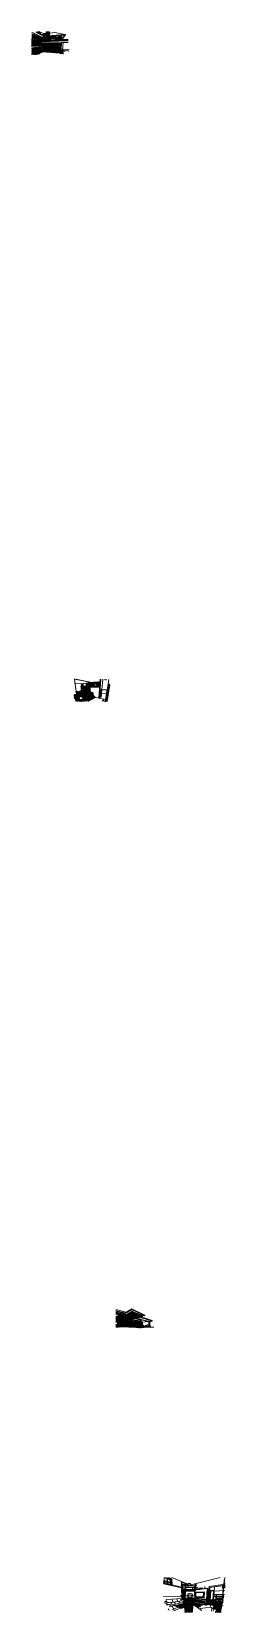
# Model space of a CAD drawing. Header units: inches. Extents: x 490.8 to 498.2, y -67.1 to -6.9.
import ezdxf

# ---------------------------------------------------------------- set-up
doc = ezdxf.new("R2010")
doc.units = ezdxf.units.IN
doc.header["$MEASUREMENT"] = 0
for name, color, linetype, lineweight in [('A-CLNG', 13, 'Continuous', 13), ('A-DOOR', 31, 'Continuous', 13), ('A-DOOR-FRAM', 31, 'Continuous', 9), ('A-DOOR-GLAZ', 31, 'Continuous', 9), ('A-FLOR', 192, 'Continuous', 13), ('A-FLOR-HRAL', 11, 'Continuous', 9), ('A-FLOR-PATT', 8, 'Continuous', 13), ('A-GENM', 13, 'Continuous', 9), ('A-GLAZ', 151, 'Continuous', 13), ('A-PART', 2, 'Continuous', 9), ('A-ROOF', 132, 'Continuous', 13), ('A-ROOF-OTLN', 132, 'Continuous', 9), ('A-WALL', 113, 'Continuous', 13), ('A-WALL-PATT', 111, 'Continuous', 13), ('C-TOPO', 7, 'Continuous', 9), ('I-FURN', 30, 'Continuous', 9), ('I-WALL', 2, 'Continuous', 13), ('L-SITE-WALL', 31, 'Continuous', 13), ('M-HVAC-CDFF', 50, 'Continuous', 9), ('Q-CASE', 31, 'Continuous', 9), ('Q-SPCQ', 91, 'Continuous', 9), ('S-BEAM', 12, 'Continuous', 9), ('S-COLS', 52, 'Continuous', 9), ('S-FNDN', 32, 'Continuous', 13), ('S-STRS', 31, 'Continuous', 9)]:
    doc.layers.add(name, color=color, linetype=linetype, lineweight=lineweight)

# ---------------------------------------------------------------- blocks, each defined once
blk = doc.blocks.new('FP_1-Entry')
at = {"layer": 'A-FLOR-PATT', "lineweight": 9}
for p, q in [((491.314, -7.512), (491.318, -7.51)), ((491.314, -7.516), (491.33, -7.511)), ((491.314, -7.514), (491.325, -7.511)), ((491.314, -7.519), (491.33, -7.513)), ((491.314, -7.521), (491.33, -7.516)), ((491.314, -7.524), (491.33, -7.518)), ((491.315, -7.526), (491.33, -7.521)), ((491.315, -7.529), (491.33, -7.523)), ((491.315, -7.532), (491.33, -7.526)), ((491.315, -7.535), (491.33, -7.529)), ((491.319, -7.536), (491.33, -7.532)), ((491.326, -7.537), (491.33, -7.535)), ((491.334, -7.51), (491.338, -7.508)), ((491.334, -7.512), (491.338, -7.511)), ((491.334, -7.514), (491.338, -7.513)), ((491.334, -7.517), (491.338, -7.515)), ((491.334, -7.519), (491.338, -7.518)), ((491.334, -7.522), (491.338, -7.521)), ((491.334, -7.525), (491.338, -7.523)), ((491.334, -7.527), (491.338, -7.526)), ((491.334, -7.53), (491.338, -7.529)), ((491.335, -7.533), (491.338, -7.532)), ((491.342, -7.507), (491.356, -7.502)), ((491.342, -7.509), (491.356, -7.504)), ((491.342, -7.511), (491.355, -7.507)), ((491.342, -7.514), (491.355, -7.509)), ((491.343, -7.516), (491.355, -7.512)), ((491.343, -7.519), (491.355, -7.514)), ((491.343, -7.521), (491.355, -7.517)), ((491.343, -7.524), (491.354, -7.52)), ((491.343, -7.527), (491.354, -7.523)), ((491.343, -7.53), (491.354, -7.525))]:
    blk.add_line(p, q, dxfattribs=at)
blk = doc.blocks.new('FP_2-Entry')
at = {"layer": 'A-WALL-PATT', "lineweight": 9}
blk.add_line((491.224, -7.032), (491.228, -7.032), dxfattribs=at)
blk = doc.blocks.new('FP_3-Entry')
at = {"layer": 'A-WALL-PATT', "lineweight": 9}
for p, q in [((491.56, -7.543), (491.563, -7.545)), ((491.566, -7.545), (491.56, -7.544)), ((491.56, -7.558), (491.56, -7.558)), ((491.56, -7.558), (491.565, -7.558)), ((491.574, -7.56), (491.56, -7.559)), ((491.563, -7.48), (491.562, -7.48)), ((491.562, -7.482), (491.563, -7.481)), ((491.564, -7.488), (491.562, -7.487)), ((491.562, -7.49), (491.593, -7.49)), ((491.562, -7.493), (491.564, -7.493)), ((491.562, -7.495), (491.569, -7.497)), ((491.569, -7.497), (491.562, -7.496)), ((491.562, -7.501), (491.564, -7.501)), ((491.562, -7.501), (491.569, -7.501)), ((491.562, -7.511), (491.568, -7.512)), ((491.562, -7.514), (491.563, -7.513)), ((491.562, -7.514), (491.562, -7.519)), ((491.562, -7.515), (491.562, -7.516)), ((491.562, -7.516), (491.562, -7.518)), ((491.562, -7.518), (491.562, -7.519)), ((491.562, -7.519), (491.563, -7.521)), ((491.562, -7.523), (491.563, -7.522)), ((491.562, -7.523), (491.562, -7.525)), ((491.562, -7.538), (491.563, -7.539)), ((491.579, -7.54), (491.562, -7.539)), ((491.563, -7.42), (491.564, -7.422)), ((491.581, -7.423), (491.563, -7.423)), ((491.563, -7.428), (491.565, -7.429)), ((491.568, -7.429), (491.563, -7.429)), ((491.563, -7.443), (491.567, -7.443)), ((491.597, -7.445), (491.563, -7.444)), ((491.563, -7.454), (491.564, -7.454)), ((491.563, -7.459), (491.587, -7.46)), ((491.563, -7.459), (491.568, -7.459)), ((491.563, -7.459), (491.582, -7.46)), ((491.563, -7.465), (491.583, -7.466)), ((491.563, -7.466), (491.58, -7.467)), ((491.58, -7.474), (491.563, -7.473)), ((491.563, -7.474), (491.58, -7.475)), ((491.563, -7.475), (491.563, -7.474)), ((491.58, -7.481), (491.563, -7.48)), ((491.563, -7.481), (491.592, -7.482)), ((491.563, -7.492), (491.565, -7.492)), ((491.567, -7.512), (491.563, -7.513)), ((491.563, -7.521), (491.568, -7.522)), ((491.579, -7.522), (491.563, -7.522)), ((491.563, -7.539), (491.579, -7.54)), ((491.563, -7.545), (491.565, -7.545)), ((491.564, -7.422), (491.565, -7.423)), ((491.593, -7.489), (491.564, -7.488)), ((491.564, -7.501), (491.568, -7.502)), ((491.565, -7.423), (491.581, -7.423)), ((491.565, -7.429), (491.567, -7.429)), ((491.565, -7.545), (491.566, -7.546)), ((491.565, -7.558), (491.566, -7.557)), ((491.566, -7.534), (491.569, -7.535)), ((491.573, -7.544), (491.566, -7.545)), ((491.566, -7.546), (491.567, -7.549)), ((491.567, -7.554), (491.566, -7.557)), ((491.567, -7.429), (491.568, -7.43)), ((491.567, -7.443), (491.568, -7.442)), ((491.567, -7.475), (491.574, -7.475)), ((491.567, -7.48), (491.573, -7.481)), ((491.57, -7.512), (491.567, -7.512)), ((491.567, -7.512), (491.568, -7.512)), ((491.567, -7.546), (491.569, -7.545)), ((491.567, -7.546), (491.567, -7.552)), ((491.567, -7.549), (491.567, -7.554)), ((491.567, -7.552), (491.568, -7.553)), ((491.567, -7.555), (491.568, -7.554)), ((491.567, -7.556), (491.567, -7.555)), ((491.567, -7.556), (491.567, -7.557)), ((491.567, -7.557), (491.568, -7.558)), ((491.568, -7.418), (491.571, -7.418)), ((491.575, -7.428), (491.568, -7.429)), ((491.568, -7.43), (491.569, -7.434)), ((491.569, -7.438), (491.568, -7.442)), ((491.568, -7.502), (491.569, -7.504)), ((491.568, -7.512), (491.569, -7.511)), ((491.568, -7.522), (491.573, -7.522)), ((491.568, -7.553), (491.591, -7.554)), ((491.568, -7.554), (491.591, -7.555)), ((491.568, -7.558), (491.575, -7.559)), ((491.569, -7.43), (491.571, -7.429)), ((491.569, -7.43), (491.569, -7.436)), ((491.569, -7.434), (491.569, -7.438)), ((491.569, -7.436), (491.57, -7.437)), ((491.569, -7.44), (491.57, -7.438)), ((491.569, -7.441), (491.569, -7.44)), ((491.569, -7.441), (491.569, -7.442)), ((491.569, -7.442), (491.57, -7.443)), ((491.569, -7.497), (491.572, -7.497)), ((491.569, -7.497), (491.571, -7.498)), ((491.57, -7.5), (491.569, -7.501)), ((491.569, -7.511), (491.569, -7.504)), ((491.569, -7.545), (491.592, -7.546)), ((491.57, -7.437), (491.617, -7.438)), ((491.57, -7.438), (491.6, -7.439)), ((491.57, -7.443), (491.598, -7.444)), ((491.57, -7.471), (491.572, -7.471)), ((491.571, -7.498), (491.57, -7.512)), ((491.57, -7.5), (491.571, -7.498)), ((491.575, -7.513), (491.57, -7.512)), ((491.57, -7.512), (491.576, -7.512)), ((491.57, -7.527), (491.573, -7.527)), ((491.57, -7.539), (491.573, -7.539)), ((491.571, -7.429), (491.617, -7.43)), ((491.571, -7.498), (491.572, -7.497)), ((491.572, -7.423), (491.575, -7.423)), ((491.593, -7.497), (491.572, -7.497)), ((491.573, -7.522), (491.579, -7.521)), ((491.579, -7.544), (491.573, -7.544)), ((491.581, -7.428), (491.575, -7.428)), ((491.579, -7.513), (491.575, -7.513)), ((491.576, -7.504), (491.577, -7.504)), ((491.576, -7.512), (491.581, -7.513)), ((491.578, -7.449), (491.581, -7.449)), ((491.579, -7.513), (491.581, -7.514)), ((491.579, -7.521), (491.58, -7.52)), ((491.579, -7.522), (491.58, -7.524)), ((491.579, -7.54), (491.58, -7.538)), ((491.58, -7.541), (491.579, -7.54)), ((491.58, -7.543), (491.579, -7.544)), ((491.58, -7.467), (491.581, -7.468)), ((491.581, -7.473), (491.58, -7.474)), ((491.58, -7.475), (491.581, -7.476)), ((491.581, -7.48), (491.58, -7.481)), ((491.58, -7.494), (491.583, -7.494)), ((491.58, -7.52), (491.581, -7.514)), ((491.581, -7.515), (491.58, -7.517)), ((491.58, -7.517), (491.58, -7.518)), ((491.58, -7.518), (491.582, -7.521)), ((491.58, -7.524), (491.581, -7.527)), ((491.581, -7.532), (491.58, -7.538)), ((491.581, -7.535), (491.58, -7.54)), ((491.58, -7.54), (491.58, -7.541)), ((491.58, -7.542), (491.58, -7.541)), ((491.58, -7.541), (491.581, -7.543)), ((491.58, -7.542), (491.58, -7.543)), ((491.581, -7.423), (491.582, -7.422)), ((491.582, -7.425), (491.581, -7.423)), ((491.582, -7.427), (491.581, -7.428)), ((491.581, -7.448), (491.59, -7.448)), ((491.583, -7.468), (491.581, -7.471)), ((491.581, -7.468), (491.581, -7.473)), ((491.581, -7.471), (491.581, -7.477)), ((491.581, -7.476), (491.581, -7.48)), ((491.581, -7.477), (491.582, -7.48)), ((491.581, -7.525), (491.583, -7.524)), ((491.581, -7.533), (491.581, -7.525)), ((491.581, -7.527), (491.581, -7.532)), ((491.582, -7.534), (491.581, -7.533)), ((491.581, -7.535), (491.582, -7.534)), ((491.581, -7.543), (491.582, -7.544)), ((491.583, -7.416), (491.582, -7.422)), ((491.584, -7.419), (491.582, -7.423)), ((491.582, -7.423), (491.582, -7.425)), ((491.582, -7.426), (491.582, -7.425)), ((491.582, -7.425), (491.583, -7.427)), ((491.582, -7.426), (491.582, -7.427)), ((491.582, -7.46), (491.584, -7.462)), ((491.582, -7.46), (491.583, -7.461)), ((491.582, -7.48), (491.584, -7.481)), ((491.582, -7.521), (491.583, -7.523)), ((491.582, -7.534), (491.591, -7.534)), ((491.591, -7.535), (491.582, -7.534)), ((491.582, -7.544), (491.592, -7.545)), ((491.583, -7.427), (491.585, -7.428)), ((491.583, -7.466), (491.584, -7.465)), ((491.583, -7.468), (491.593, -7.468)), ((491.583, -7.523), (491.587, -7.523)), ((491.583, -7.524), (491.587, -7.524)), ((491.585, -7.417), (491.584, -7.416)), ((491.584, -7.416), (491.584, -7.416)), ((491.584, -7.419), (491.585, -7.417)), ((491.584, -7.461), (491.585, -7.46)), ((491.584, -7.466), (491.584, -7.461)), ((491.584, -7.466), (491.585, -7.467)), ((491.584, -7.481), (491.592, -7.481)), ((491.585, -7.417), (491.628, -7.418)), ((491.618, -7.419), (491.585, -7.417)), ((491.585, -7.428), (491.618, -7.429)), ((491.585, -7.443), (491.592, -7.444)), ((491.585, -7.46), (491.593, -7.46)), ((491.585, -7.467), (491.593, -7.467)), ((491.586, -7.527), (491.589, -7.527)), ((491.587, -7.46), (491.592, -7.459)), ((491.587, -7.497), (491.592, -7.497)), ((491.588, -7.502), (491.59, -7.502)), ((491.589, -7.501), (491.591, -7.501)), ((491.592, -7.472), (491.593, -7.472)), ((491.592, -7.497), (491.593, -7.497)), ((491.596, -7.424), (491.607, -7.424)), ((491.597, -7.559), (491.596, -7.559)), ((491.597, -7.445), (491.598, -7.446)), ((491.597, -7.559), (491.597, -7.558)), ((491.597, -7.558), (491.597, -7.56)), ((491.599, -7.443), (491.598, -7.444)), ((491.598, -7.446), (491.598, -7.451)), ((491.599, -7.45), (491.598, -7.451)), ((491.598, -7.451), (491.598, -7.451)), ((491.598, -7.555), (491.6, -7.554)), ((491.598, -7.555), (491.598, -7.555)), ((491.599, -7.443), (491.6, -7.441)), ((491.6, -7.441), (491.599, -7.447)), ((491.599, -7.447), (491.601, -7.448)), ((491.599, -7.45), (491.602, -7.45)), ((491.599, -7.554), (491.614, -7.555)), ((491.6, -7.422), (491.601, -7.422)), ((491.6, -7.44), (491.601, -7.439)), ((491.6, -7.439), (491.6, -7.441)), ((491.6, -7.441), (491.6, -7.44)), ((491.6, -7.554), (491.625, -7.555)), ((491.601, -7.439), (491.603, -7.438)), ((491.601, -7.448), (491.606, -7.449)), ((491.602, -7.456), (491.602, -7.456)), ((491.602, -7.456), (491.602, -7.456)), ((491.602, -7.467), (491.602, -7.467)), ((491.602, -7.469), (491.602, -7.469)), ((491.602, -7.492), (491.603, -7.492)), ((491.603, -7.498), (491.602, -7.498)), ((491.603, -7.509), (491.602, -7.509)), ((491.602, -7.511), (491.603, -7.511)), ((491.602, -7.523), (491.604, -7.523)), ((491.602, -7.524), (491.604, -7.524)), ((491.602, -7.535), (491.604, -7.535)), ((491.603, -7.438), (491.628, -7.438)), ((491.603, -7.509), (491.603, -7.509)), ((491.607, -7.428), (491.613, -7.429)), ((491.612, -7.456), (491.611, -7.456)), ((491.611, -7.468), (491.612, -7.468)), ((491.611, -7.469), (491.612, -7.469)), ((491.611, -7.475), (491.612, -7.475)), ((491.611, -7.498), (491.613, -7.498)), ((491.612, -7.498), (491.611, -7.498)), ((491.613, -7.51), (491.611, -7.51)), ((491.611, -7.511), (491.613, -7.511)), ((491.611, -7.524), (491.613, -7.524)), ((491.611, -7.525), (491.613, -7.525)), ((491.611, -7.535), (491.614, -7.535)), ((491.613, -7.498), (491.612, -7.498)), ((491.616, -7.554), (491.614, -7.555)), ((491.616, -7.554), (491.616, -7.553)), ((491.617, -7.43), (491.619, -7.431)), ((491.618, -7.437), (491.617, -7.438)), ((491.617, -7.553), (491.617, -7.554)), ((491.617, -7.554), (491.618, -7.555)), ((491.618, -7.419), (491.619, -7.42)), ((491.619, -7.427), (491.618, -7.429)), ((491.618, -7.437), (491.619, -7.431)), ((491.618, -7.555), (491.644, -7.556)), ((491.62, -7.42), (491.619, -7.424)), ((491.619, -7.427), (491.619, -7.42)), ((491.619, -7.424), (491.619, -7.429)), ((491.619, -7.429), (491.62, -7.437)), ((491.62, -7.42), (491.621, -7.419)), ((491.62, -7.437), (491.621, -7.438)), ((491.648, -7.42), (491.621, -7.419)), ((491.621, -7.438), (491.647, -7.439)), ((491.621, -7.449), (491.621, -7.449)), ((491.621, -7.45), (491.621, -7.45)), ((491.621, -7.456), (491.621, -7.456)), ((491.621, -7.458), (491.621, -7.458)), ((491.621, -7.465), (491.621, -7.46)), ((491.621, -7.461), (491.621, -7.462)), ((491.621, -7.461), (491.621, -7.461)), ((491.621, -7.462), (491.622, -7.462)), ((491.621, -7.465), (491.621, -7.466)), ((491.621, -7.468), (491.622, -7.468)), ((491.621, -7.475), (491.622, -7.475)), ((491.622, -7.476), (491.621, -7.476)), ((491.621, -7.49), (491.622, -7.49)), ((491.621, -7.498), (491.623, -7.498)), ((491.623, -7.51), (491.621, -7.51)), ((491.621, -7.511), (491.623, -7.511)), ((491.621, -7.519), (491.623, -7.519)), ((491.621, -7.524), (491.623, -7.524)), ((491.621, -7.525), (491.623, -7.525)), ((491.624, -7.425), (491.625, -7.425)), ((491.625, -7.555), (491.632, -7.557)), ((491.63, -7.417), (491.628, -7.418)), ((491.628, -7.438), (491.635, -7.44)), ((491.63, -7.417), (491.63, -7.417)), ((491.631, -7.417), (491.632, -7.418)), ((491.631, -7.417), (491.631, -7.417)), ((491.631, -7.449), (491.631, -7.449)), ((491.631, -7.45), (491.631, -7.45)), ((491.631, -7.456), (491.631, -7.456)), ((491.631, -7.457), (491.631, -7.457)), ((491.631, -7.467), (491.632, -7.467)), ((491.631, -7.468), (491.632, -7.468)), ((491.631, -7.475), (491.632, -7.475)), ((491.632, -7.476), (491.631, -7.476)), ((491.631, -7.492), (491.631, -7.492)), ((491.631, -7.499), (491.633, -7.499)), ((491.632, -7.509), (491.631, -7.51)), ((491.631, -7.512), (491.633, -7.512)), ((491.631, -7.524), (491.632, -7.524)), ((491.631, -7.526), (491.633, -7.526)), ((491.632, -7.418), (491.643, -7.419)), ((491.632, -7.431), (491.634, -7.431)), ((491.632, -7.499), (491.633, -7.499)), ((491.632, -7.509), (491.633, -7.508)), ((491.633, -7.523), (491.632, -7.524)), ((491.632, -7.557), (491.633, -7.558)), ((491.633, -7.522), (491.633, -7.523)), ((491.634, -7.557), (491.633, -7.558)), ((491.633, -7.558), (491.633, -7.561)), ((491.633, -7.558), (491.633, -7.559)), ((491.633, -7.561), (491.633, -7.559)), ((491.634, -7.433), (491.638, -7.433)), ((491.634, -7.557), (491.637, -7.556)), ((491.635, -7.44), (491.636, -7.441)), ((491.637, -7.44), (491.636, -7.441)), ((491.636, -7.441), (491.636, -7.446)), ((491.636, -7.441), (491.636, -7.442)), ((491.636, -7.446), (491.636, -7.442)), ((491.637, -7.44), (491.64, -7.439)), ((491.637, -7.556), (491.653, -7.557)), ((491.64, -7.423), (491.643, -7.423)), ((491.64, -7.439), (491.658, -7.439)), ((491.641, -7.45), (491.641, -7.45)), ((491.641, -7.452), (491.641, -7.451)), ((491.641, -7.452), (491.641, -7.454)), ((491.641, -7.455), (491.641, -7.456)), ((491.641, -7.458), (491.641, -7.458)), ((491.641, -7.461), (491.641, -7.461)), ((491.641, -7.467), (491.641, -7.467)), ((491.641, -7.468), (491.641, -7.468)), ((491.641, -7.475), (491.642, -7.475)), ((491.641, -7.478), (491.641, -7.477)), ((491.641, -7.481), (491.641, -7.478)), ((491.641, -7.493), (491.641, -7.486)), ((491.643, -7.5), (491.641, -7.5)), ((491.641, -7.514), (491.643, -7.514)), ((491.641, -7.515), (491.643, -7.515)), ((491.641, -7.518), (491.643, -7.518)), ((491.641, -7.525), (491.643, -7.525)), ((491.641, -7.526), (491.643, -7.526)), ((491.642, -7.487), (491.642, -7.49)), ((491.642, -7.49), (491.642, -7.49)), ((491.642, -7.493), (491.642, -7.493)), ((491.642, -7.493), (491.642, -7.499)), ((491.642, -7.499), (491.642, -7.5)), ((491.643, -7.419), (491.655, -7.42)), ((491.645, -7.555), (491.644, -7.556)), ((491.645, -7.555), (491.645, -7.553)), ((491.646, -7.553), (491.646, -7.555)), ((491.646, -7.555), (491.647, -7.556)), ((491.648, -7.438), (491.647, -7.439)), ((491.647, -7.556), (491.653, -7.557)), ((491.648, -7.42), (491.649, -7.421)), ((491.648, -7.438), (491.65, -7.432)), ((491.65, -7.424), (491.649, -7.421)), ((491.65, -7.435), (491.649, -7.438)), ((491.649, -7.438), (491.651, -7.439)), ((491.65, -7.421), (491.651, -7.42)), ((491.65, -7.423), (491.65, -7.421)), ((491.65, -7.423), (491.651, -7.424)), ((491.65, -7.432), (491.65, -7.424)), ((491.65, -7.427), (491.651, -7.426)), ((491.65, -7.427), (491.65, -7.432)), ((491.65, -7.432), (491.651, -7.433)), ((491.65, -7.435), (491.651, -7.434)), ((491.65, -7.451), (491.651, -7.451)), ((491.651, -7.451), (491.65, -7.451)), ((491.65, -7.457), (491.651, -7.457)), ((491.65, -7.46), (491.651, -7.459)), ((491.651, -7.466), (491.65, -7.466)), ((491.65, -7.469), (491.651, -7.469)), ((491.652, -7.476), (491.65, -7.476)), ((491.65, -7.477), (491.652, -7.477)), ((491.651, -7.42), (491.679, -7.42)), ((491.651, -7.424), (491.667, -7.425)), ((491.664, -7.426), (491.651, -7.426)), ((491.651, -7.433), (491.664, -7.433)), ((491.651, -7.434), (491.664, -7.434)), ((491.651, -7.439), (491.664, -7.439)), ((491.651, -7.466), (491.651, -7.467)), ((491.652, -7.492), (491.651, -7.492)), ((491.652, -7.492), (491.651, -7.492)), ((491.651, -7.501), (491.651, -7.501)), ((491.651, -7.501), (491.652, -7.501)), ((491.651, -7.501), (491.652, -7.501)), ((491.651, -7.515), (491.653, -7.515)), ((491.653, -7.515), (491.651, -7.515)), ((491.651, -7.516), (491.653, -7.516)), ((491.651, -7.525), (491.653, -7.525)), ((491.651, -7.526), (491.653, -7.526)), ((491.653, -7.451), (491.655, -7.451)), ((491.664, -7.451), (491.653, -7.451)), ((491.655, -7.451), (491.664, -7.45)), ((491.657, -7.433), (491.663, -7.433)), ((491.658, -7.435), (491.66, -7.435)), ((491.658, -7.439), (491.664, -7.44)), ((491.66, -7.457), (491.663, -7.457)), ((491.663, -7.458), (491.66, -7.458)), ((491.66, -7.468), (491.663, -7.468)), ((491.66, -7.469), (491.699, -7.47)), ((491.66, -7.47), (491.676, -7.47)), ((491.699, -7.477), (491.661, -7.476)), ((491.661, -7.477), (491.678, -7.478)), ((491.666, -7.492), (491.661, -7.492)), ((491.663, -7.493), (491.661, -7.493)), ((491.661, -7.502), (491.662, -7.502)), ((491.661, -7.502), (491.662, -7.503)), ((491.662, -7.514), (491.661, -7.514)), ((491.661, -7.516), (491.665, -7.516)), ((491.661, -7.521), (491.665, -7.521)), ((491.661, -7.525), (491.667, -7.526)), ((491.661, -7.527), (491.667, -7.527)), ((491.662, -7.471), (491.665, -7.471)), ((491.662, -7.502), (491.663, -7.5)), ((491.662, -7.503), (491.662, -7.506)), ((491.662, -7.511), (491.663, -7.514)), ((491.662, -7.511), (491.662, -7.511)), ((491.662, -7.511), (491.662, -7.514)), ((491.665, -7.456), (491.663, -7.457)), ((491.663, -7.458), (491.664, -7.459)), ((491.664, -7.467), (491.663, -7.468)), ((491.663, -7.5), (491.663, -7.493)), ((491.663, -7.494), (491.665, -7.493)), ((491.663, -7.497), (491.663, -7.494)), ((491.663, -7.497), (491.664, -7.499)), ((491.663, -7.501), (491.664, -7.5)), ((491.663, -7.501), (491.663, -7.503)), ((491.663, -7.503), (491.664, -7.504)), ((491.663, -7.506), (491.664, -7.506)), ((491.663, -7.514), (491.664, -7.515)), ((491.664, -7.426), (491.665, -7.427)), ((491.664, -7.433), (491.665, -7.432)), ((491.664, -7.434), (491.665, -7.435)), ((491.665, -7.438), (491.664, -7.439)), ((491.664, -7.44), (491.665, -7.441)), ((491.665, -7.449), (491.664, -7.45)), ((491.664, -7.451), (491.665, -7.452)), ((491.666, -7.462), (491.664, -7.459)), ((491.664, -7.467), (491.665, -7.464)), ((491.664, -7.499), (491.669, -7.499)), ((491.687, -7.501), (491.664, -7.5)), ((491.664, -7.504), (491.687, -7.505)), ((491.664, -7.506), (491.67, -7.505)), ((491.664, -7.515), (491.665, -7.515)), ((491.666, -7.426), (491.665, -7.428)), ((491.665, -7.432), (491.665, -7.427)), ((491.665, -7.428), (491.665, -7.427)), ((491.665, -7.428), (491.665, -7.429)), ((491.665, -7.429), (491.667, -7.431)), ((491.667, -7.432), (491.665, -7.434)), ((491.665, -7.434), (491.665, -7.445)), ((491.665, -7.438), (491.665, -7.435)), ((491.665, -7.443), (491.665, -7.441)), ((491.665, -7.443), (491.665, -7.449)), ((491.665, -7.445), (491.686, -7.445)), ((491.666, -7.447), (491.665, -7.45)), ((491.665, -7.45), (491.665, -7.453)), ((491.665, -7.456), (491.665, -7.452)), ((491.665, -7.453), (491.666, -7.459)), ((491.665, -7.464), (491.666, -7.462)), ((491.665, -7.467), (491.666, -7.463)), ((491.665, -7.467), (491.667, -7.468)), ((491.665, -7.493), (491.714, -7.494)), ((491.667, -7.425), (491.666, -7.426)), ((491.667, -7.446), (491.666, -7.447)), ((491.666, -7.459), (491.667, -7.461)), ((491.666, -7.463), (491.667, -7.462)), ((491.666, -7.492), (491.678, -7.492)), ((491.701, -7.425), (491.667, -7.425)), ((491.667, -7.431), (491.675, -7.431)), ((491.667, -7.432), (491.668, -7.431)), ((491.717, -7.447), (491.667, -7.446)), ((491.667, -7.461), (491.678, -7.462)), ((491.667, -7.462), (491.701, -7.463)), ((491.667, -7.468), (491.702, -7.469)), ((491.668, -7.431), (491.675, -7.43)), ((491.669, -7.494), (491.672, -7.494)), ((491.679, -7.499), (491.669, -7.499)), ((491.67, -7.505), (491.681, -7.505)), ((491.671, -7.488), (491.672, -7.488)), ((491.671, -7.539), (491.674, -7.539)), ((491.671, -7.539), (491.675, -7.539)), ((491.697, -7.544), (491.671, -7.543)), ((491.676, -7.544), (491.671, -7.543)), ((491.671, -7.543), (491.674, -7.544)), ((491.671, -7.548), (491.676, -7.548)), ((491.671, -7.548), (491.671, -7.548)), ((491.671, -7.549), (491.671, -7.549)), ((491.683, -7.55), (491.671, -7.549)), ((491.68, -7.425), (491.672, -7.425)), ((491.673, -7.42), (491.678, -7.42)), ((491.673, -7.499), (491.679, -7.499)), ((491.674, -7.425), (491.678, -7.425)), ((491.674, -7.539), (491.676, -7.538)), ((491.675, -7.43), (491.68, -7.43)), ((491.687, -7.431), (491.675, -7.431)), ((491.675, -7.445), (491.681, -7.445)), ((491.675, -7.456), (491.683, -7.456)), ((491.675, -7.539), (491.677, -7.54)), ((491.676, -7.449), (491.677, -7.449)), ((491.676, -7.526), (491.677, -7.526)), ((491.676, -7.527), (491.677, -7.527)), ((491.678, -7.537), (491.676, -7.538)), ((491.677, -7.543), (491.676, -7.544)), ((491.676, -7.548), (491.679, -7.55)), ((491.678, -7.525), (491.677, -7.526)), ((491.677, -7.527), (491.678, -7.528)), ((491.678, -7.533), (491.677, -7.538)), ((491.677, -7.538), (491.679, -7.543)), ((491.677, -7.54), (491.677, -7.543)), ((491.678, -7.42), (491.68, -7.419)), ((491.678, -7.462), (491.707, -7.463)), ((491.678, -7.462), (491.686, -7.462)), ((491.678, -7.478), (491.68, -7.479)), ((491.679, -7.491), (491.678, -7.492)), ((491.679, -7.523), (491.678, -7.525)), ((491.679, -7.527), (491.678, -7.533)), ((491.678, -7.528), (491.678, -7.537)), ((491.679, -7.42), (491.681, -7.421)), ((491.679, -7.482), (491.68, -7.479)), ((491.68, -7.479), (491.679, -7.491)), ((491.681, -7.484), (491.679, -7.482)), ((491.679, -7.487), (491.681, -7.485)), ((491.679, -7.49), (491.679, -7.487)), ((491.681, -7.492), (491.679, -7.49)), ((491.679, -7.497), (491.681, -7.497)), ((491.679, -7.499), (491.687, -7.501)), ((491.679, -7.522), (491.679, -7.523)), ((491.679, -7.522), (491.679, -7.524)), ((491.679, -7.524), (491.68, -7.525)), ((491.679, -7.527), (491.68, -7.526)), ((491.679, -7.543), (491.68, -7.544)), ((491.679, -7.55), (491.682, -7.55)), ((491.682, -7.418), (491.68, -7.419)), ((491.681, -7.424), (491.68, -7.425)), ((491.68, -7.43), (491.684, -7.431)), ((491.68, -7.479), (491.681, -7.478)), ((491.68, -7.496), (491.683, -7.496)), ((491.68, -7.525), (491.685, -7.526)), ((491.697, -7.527), (491.68, -7.526)), ((491.68, -7.544), (491.697, -7.544)), ((491.681, -7.421), (491.681, -7.424)), ((491.681, -7.478), (491.699, -7.478)), ((491.699, -7.484), (491.681, -7.484)), ((491.681, -7.485), (491.715, -7.486)), ((491.714, -7.493), (491.681, -7.492)), ((491.681, -7.505), (491.686, -7.506)), ((491.682, -7.417), (491.682, -7.419)), ((491.682, -7.417), (491.682, -7.418)), ((491.682, -7.419), (491.683, -7.424)), ((491.682, -7.55), (491.683, -7.551)), ((491.682, -7.563), (491.683, -7.563)), ((491.683, -7.424), (491.684, -7.425)), ((491.684, -7.516), (491.683, -7.516)), ((491.683, -7.516), (491.685, -7.516)), ((491.683, -7.539), (491.686, -7.539)), ((491.69, -7.549), (491.683, -7.55)), ((491.683, -7.551), (491.684, -7.554)), ((491.684, -7.559), (491.683, -7.563)), ((491.684, -7.425), (491.701, -7.425)), ((491.684, -7.431), (491.686, -7.431)), ((491.688, -7.516), (491.684, -7.516)), ((491.684, -7.516), (491.685, -7.516)), ((491.684, -7.551), (491.685, -7.55)), ((491.684, -7.551), (491.684, -7.557)), ((491.684, -7.554), (491.684, -7.559)), ((491.684, -7.557), (491.685, -7.558)), ((491.684, -7.56), (491.685, -7.559)), ((491.684, -7.561), (491.684, -7.56)), ((491.684, -7.561), (491.684, -7.563)), ((491.684, -7.563), (491.685, -7.564)), ((491.685, -7.484), (491.691, -7.484)), ((491.685, -7.516), (491.687, -7.515)), ((491.685, -7.526), (491.691, -7.527)), ((491.685, -7.55), (491.733, -7.552)), ((491.685, -7.558), (491.734, -7.56)), ((491.685, -7.559), (491.715, -7.561)), ((491.686, -7.431), (491.687, -7.432)), ((491.686, -7.445), (491.687, -7.444)), ((491.686, -7.478), (491.693, -7.478)), ((491.686, -7.506), (491.687, -7.508)), ((491.695, -7.43), (491.687, -7.431)), ((491.687, -7.432), (491.688, -7.436)), ((491.688, -7.441), (491.687, -7.444)), ((491.687, -7.501), (491.69, -7.501)), ((491.687, -7.501), (491.688, -7.502)), ((491.688, -7.504), (491.687, -7.505)), ((491.687, -7.515), (491.687, -7.508)), ((491.687, -7.531), (491.691, -7.531)), ((491.687, -7.544), (491.69, -7.544)), ((491.688, -7.42), (491.69, -7.42)), ((491.688, -7.432), (491.69, -7.431)), ((491.688, -7.432), (491.688, -7.438)), ((491.688, -7.436), (491.688, -7.441)), ((491.688, -7.438), (491.689, -7.44)), ((491.688, -7.442), (491.689, -7.441)), ((491.688, -7.443), (491.688, -7.442)), ((491.688, -7.443), (491.688, -7.444)), ((491.688, -7.444), (491.689, -7.446)), ((491.688, -7.474), (491.691, -7.474)), ((491.688, -7.502), (491.69, -7.501)), ((491.688, -7.502), (491.688, -7.516)), ((491.688, -7.504), (491.688, -7.502)), ((491.693, -7.517), (491.688, -7.516)), ((491.688, -7.516), (491.694, -7.516)), ((491.689, -7.44), (491.739, -7.44)), ((491.689, -7.441), (491.72, -7.441)), ((491.689, -7.446), (491.719, -7.446)), ((491.69, -7.431), (491.739, -7.432)), ((491.714, -7.501), (491.69, -7.501)), ((491.696, -7.549), (491.69, -7.549)), ((491.691, -7.425), (491.695, -7.425)), ((491.691, -7.527), (491.697, -7.526)), ((491.698, -7.517), (491.693, -7.517)), ((491.694, -7.508), (491.695, -7.508)), ((491.694, -7.516), (491.7, -7.518)), ((491.701, -7.43), (491.695, -7.43)), ((491.698, -7.548), (491.696, -7.549)), ((491.697, -7.526), (491.698, -7.525)), ((491.697, -7.527), (491.698, -7.528)), ((491.697, -7.544), (491.698, -7.543)), ((491.698, -7.546), (491.697, -7.544)), ((491.698, -7.452), (491.7, -7.452)), ((491.698, -7.497), (491.702, -7.497)), ((491.698, -7.517), (491.699, -7.519)), ((491.698, -7.525), (491.699, -7.519)), ((491.698, -7.528), (491.699, -7.532)), ((491.699, -7.536), (491.698, -7.543)), ((491.699, -7.54), (491.698, -7.545)), ((491.698, -7.545), (491.698, -7.546)), ((491.698, -7.547), (491.698, -7.546)), ((491.698, -7.546), (491.699, -7.548)), ((491.698, -7.547), (491.698, -7.548)), ((491.699, -7.47), (491.7, -7.471)), ((491.7, -7.476), (491.699, -7.477)), ((491.699, -7.478), (491.7, -7.479)), ((491.7, -7.483), (491.699, -7.484)), ((491.7, -7.519), (491.699, -7.521)), ((491.699, -7.521), (491.699, -7.522)), ((491.699, -7.522), (491.7, -7.526)), ((491.699, -7.538), (491.7, -7.529)), ((491.699, -7.532), (491.699, -7.536)), ((491.7, -7.539), (491.699, -7.538)), ((491.699, -7.54), (491.7, -7.539)), ((491.699, -7.548), (491.7, -7.549)), ((491.7, -7.451), (491.71, -7.451)), ((491.702, -7.471), (491.7, -7.475)), ((491.7, -7.471), (491.7, -7.476)), ((491.7, -7.475), (491.7, -7.481)), ((491.7, -7.479), (491.7, -7.483)), ((491.7, -7.481), (491.701, -7.483)), ((491.7, -7.518), (491.705, -7.518)), ((491.7, -7.519), (491.701, -7.518)), ((491.7, -7.526), (491.701, -7.527)), ((491.7, -7.529), (491.701, -7.528)), ((491.7, -7.539), (491.734, -7.54)), ((491.734, -7.541), (491.7, -7.539)), ((491.7, -7.549), (491.733, -7.551)), ((491.701, -7.425), (491.702, -7.424)), ((491.702, -7.426), (491.701, -7.425)), ((491.702, -7.429), (491.701, -7.43)), ((491.701, -7.463), (491.703, -7.465)), ((491.701, -7.463), (491.702, -7.464)), ((491.701, -7.483), (491.702, -7.484)), ((491.713, -7.518), (491.701, -7.518)), ((491.701, -7.527), (491.713, -7.527)), ((491.701, -7.528), (491.732, -7.529)), ((491.704, -7.418), (491.702, -7.424)), ((491.704, -7.42), (491.702, -7.425)), ((491.702, -7.425), (491.702, -7.426)), ((491.702, -7.428), (491.702, -7.426)), ((491.702, -7.426), (491.703, -7.429)), ((491.702, -7.428), (491.702, -7.429)), ((491.702, -7.469), (491.703, -7.468)), ((491.702, -7.471), (491.737, -7.472)), ((491.702, -7.484), (491.736, -7.485)), ((491.703, -7.429), (491.704, -7.43)), ((491.703, -7.464), (491.704, -7.463)), ((491.703, -7.469), (491.703, -7.464)), ((491.703, -7.469), (491.704, -7.47)), ((491.705, -7.419), (491.704, -7.418)), ((491.704, -7.418), (491.704, -7.418)), ((491.704, -7.42), (491.705, -7.419)), ((491.704, -7.43), (491.739, -7.431)), ((491.704, -7.463), (491.718, -7.463)), ((491.704, -7.47), (491.718, -7.47)), ((491.704, -7.532), (491.716, -7.532)), ((491.705, -7.419), (491.751, -7.42)), ((491.74, -7.421), (491.705, -7.419)), ((491.705, -7.446), (491.712, -7.446)), ((491.705, -7.501), (491.712, -7.501)), ((491.705, -7.518), (491.71, -7.517)), ((491.706, -7.506), (491.709, -7.506)), ((491.707, -7.463), (491.714, -7.462)), ((491.708, -7.505), (491.71, -7.505)), ((491.71, -7.517), (491.713, -7.517)), ((491.711, -7.475), (491.713, -7.475)), ((491.712, -7.501), (491.714, -7.5)), ((491.712, -7.545), (491.723, -7.546)), ((491.713, -7.517), (491.715, -7.516)), ((491.713, -7.518), (491.715, -7.519)), ((491.713, -7.527), (491.714, -7.526)), ((491.713, -7.533), (491.714, -7.533)), ((491.714, -7.462), (491.717, -7.462)), ((491.714, -7.476), (491.717, -7.476)), ((491.716, -7.492), (491.714, -7.493)), ((491.714, -7.494), (491.715, -7.495)), ((491.715, -7.499), (491.714, -7.5)), ((491.714, -7.501), (491.715, -7.503)), ((491.715, -7.518), (491.714, -7.522)), ((491.714, -7.526), (491.715, -7.519)), ((491.714, -7.522), (491.715, -7.526)), ((491.715, -7.564), (491.714, -7.565)), ((491.715, -7.486), (491.716, -7.487)), ((491.715, -7.501), (491.716, -7.494)), ((491.715, -7.499), (491.715, -7.495)), ((491.732, -7.502), (491.715, -7.501)), ((491.716, -7.503), (491.715, -7.505)), ((491.715, -7.503), (491.715, -7.516)), ((491.715, -7.507), (491.715, -7.51)), ((491.715, -7.51), (491.716, -7.511)), ((491.716, -7.515), (491.715, -7.518)), ((491.717, -7.528), (491.715, -7.526)), ((491.715, -7.562), (491.717, -7.561)), ((491.715, -7.561), (491.715, -7.563)), ((491.715, -7.563), (491.715, -7.562)), ((491.715, -7.564), (491.715, -7.563)), ((491.715, -7.563), (491.715, -7.565)), ((491.716, -7.487), (491.716, -7.492)), ((491.716, -7.494), (491.717, -7.489)), ((491.716, -7.503), (491.718, -7.501)), ((491.716, -7.511), (491.717, -7.512)), ((491.716, -7.515), (491.731, -7.515)), ((491.716, -7.544), (491.717, -7.544)), ((491.717, -7.425), (491.728, -7.426)), ((491.717, -7.447), (491.719, -7.449)), ((491.717, -7.462), (491.718, -7.461)), ((491.718, -7.487), (491.717, -7.488)), ((491.717, -7.489), (491.717, -7.488)), ((491.722, -7.514), (491.717, -7.512)), ((491.717, -7.528), (491.731, -7.528)), ((491.717, -7.561), (491.719, -7.56)), ((491.719, -7.449), (491.718, -7.461)), ((491.72, -7.452), (491.718, -7.453)), ((491.718, -7.453), (491.718, -7.457)), ((491.718, -7.457), (491.719, -7.458)), ((491.718, -7.463), (491.719, -7.464)), ((491.719, -7.469), (491.718, -7.47)), ((491.758, -7.488), (491.718, -7.487)), ((491.72, -7.445), (491.719, -7.446)), ((491.76, -7.459), (491.719, -7.458)), ((491.719, -7.461), (491.721, -7.46)), ((491.719, -7.461), (491.719, -7.469)), ((491.719, -7.464), (491.719, -7.468)), ((491.719, -7.468), (491.72, -7.469)), ((491.719, -7.56), (491.734, -7.56)), ((491.72, -7.443), (491.721, -7.441)), ((491.72, -7.441), (491.72, -7.444)), ((491.72, -7.444), (491.72, -7.443)), ((491.72, -7.445), (491.72, -7.444)), ((491.72, -7.444), (491.72, -7.45)), ((491.72, -7.45), (491.721, -7.451)), ((491.72, -7.452), (491.761, -7.453)), ((491.72, -7.469), (491.723, -7.47)), ((491.72, -7.496), (491.723, -7.496)), ((491.721, -7.424), (491.722, -7.424)), ((491.721, -7.441), (491.724, -7.44)), ((491.721, -7.451), (491.757, -7.452)), ((491.721, -7.46), (491.726, -7.458)), ((491.733, -7.514), (491.722, -7.514)), ((491.723, -7.47), (491.74, -7.471)), ((491.723, -7.488), (491.726, -7.489)), ((491.723, -7.55), (491.729, -7.551)), ((491.724, -7.44), (491.75, -7.441)), ((491.724, -7.49), (491.727, -7.49)), ((491.725, -7.502), (491.756, -7.503)), ((491.728, -7.431), (491.734, -7.431)), ((491.731, -7.478), (491.732, -7.478)), ((491.735, -7.504), (491.732, -7.502)), ((491.734, -7.513), (491.733, -7.514)), ((491.735, -7.503), (491.734, -7.513)), ((491.734, -7.513), (491.735, -7.513)), ((491.734, -7.541), (491.735, -7.542)), ((491.734, -7.56), (491.734, -7.56)), ((491.735, -7.459), (491.742, -7.46)), ((491.735, -7.503), (491.736, -7.502)), ((491.737, -7.484), (491.736, -7.485)), ((491.737, -7.472), (491.738, -7.478)), ((491.738, -7.482), (491.737, -7.484)), ((491.739, -7.472), (491.738, -7.477)), ((491.738, -7.477), (491.74, -7.478)), ((491.738, -7.478), (491.738, -7.482)), ((491.738, -7.48), (491.74, -7.479)), ((491.738, -7.48), (491.738, -7.485)), ((491.739, -7.487), (491.738, -7.485)), ((491.74, -7.429), (491.739, -7.431)), ((491.739, -7.432), (491.74, -7.433)), ((491.74, -7.439), (491.739, -7.44)), ((491.739, -7.472), (491.74, -7.471)), ((491.758, -7.487), (491.739, -7.487)), ((491.74, -7.421), (491.741, -7.422)), ((491.74, -7.429), (491.741, -7.422)), ((491.741, -7.426), (491.74, -7.431)), ((491.74, -7.431), (491.741, -7.439)), ((491.74, -7.439), (491.74, -7.433)), ((491.743, -7.469), (491.74, -7.471)), ((491.74, -7.471), (491.76, -7.471)), ((491.74, -7.478), (491.759, -7.479)), ((491.759, -7.48), (491.74, -7.479)), ((491.742, -7.422), (491.741, -7.426)), ((491.741, -7.439), (491.743, -7.441)), ((491.741, -7.494), (491.748, -7.494)), ((491.741, -7.529), (491.752, -7.529)), ((491.741, -7.53), (491.746, -7.53)), ((491.742, -7.422), (491.743, -7.421)), ((491.742, -7.46), (491.743, -7.461)), ((491.742, -7.524), (491.749, -7.524)), ((491.771, -7.421), (491.743, -7.421)), ((491.743, -7.441), (491.77, -7.441)), ((491.744, -7.461), (491.743, -7.464)), ((491.743, -7.469), (491.743, -7.461)), ((491.743, -7.464), (491.743, -7.465)), ((491.743, -7.465), (491.744, -7.469)), ((491.744, -7.461), (491.745, -7.46)), ((491.744, -7.469), (491.745, -7.47)), ((491.745, -7.46), (491.761, -7.46)), ((491.745, -7.47), (491.76, -7.47)), ((491.746, -7.427), (491.747, -7.427)), ((491.746, -7.495), (491.753, -7.495)), ((491.746, -7.53), (491.747, -7.531)), ((491.747, -7.531), (491.747, -7.539)), ((491.75, -7.53), (491.748, -7.531)), ((491.748, -7.531), (491.748, -7.54)), ((491.748, -7.54), (491.748, -7.54)), ((491.75, -7.441), (491.758, -7.442)), ((491.75, -7.516), (491.754, -7.516)), ((491.75, -7.53), (491.753, -7.53)), ((491.752, -7.419), (491.751, -7.42)), ((491.752, -7.418), (491.752, -7.419)), ((491.753, -7.529), (491.752, -7.529)), ((491.753, -7.503), (491.755, -7.504)), ((491.754, -7.418), (491.754, -7.419)), ((491.754, -7.419), (491.755, -7.42)), ((491.754, -7.433), (491.757, -7.433)), ((491.755, -7.504), (491.754, -7.51)), ((491.755, -7.507), (491.754, -7.509)), ((491.754, -7.509), (491.754, -7.51)), ((491.754, -7.514), (491.754, -7.516)), ((491.754, -7.516), (491.754, -7.516)), ((491.754, -7.516), (491.754, -7.516)), ((491.755, -7.42), (491.766, -7.421)), ((491.755, -7.465), (491.76, -7.465)), ((491.757, -7.435), (491.76, -7.435)), ((491.757, -7.452), (491.758, -7.451)), ((491.758, -7.442), (491.759, -7.443)), ((491.759, -7.443), (491.758, -7.451)), ((491.758, -7.451), (491.759, -7.445)), ((491.758, -7.451), (491.761, -7.452)), ((491.758, -7.464), (491.761, -7.464)), ((491.76, -7.442), (491.759, -7.443)), ((491.759, -7.443), (491.759, -7.445)), ((491.76, -7.442), (491.763, -7.441)), ((491.76, -7.459), (491.762, -7.458)), ((491.761, -7.452), (491.767, -7.453)), ((491.761, -7.453), (491.762, -7.454)), ((491.761, -7.561), (491.776, -7.562)), ((491.761, -7.561), (491.764, -7.562)), ((491.762, -7.454), (491.762, -7.457)), ((491.763, -7.425), (491.766, -7.425)), ((491.763, -7.441), (491.782, -7.441)), ((491.763, -7.454), (491.765, -7.453)), ((491.763, -7.454), (491.763, -7.456)), ((491.763, -7.519), (491.764, -7.519)), ((491.763, -7.52), (491.764, -7.52)), ((491.763, -7.522), (491.764, -7.522)), ((491.763, -7.529), (491.763, -7.529)), ((491.766, -7.504), (491.764, -7.504)), ((491.764, -7.504), (491.765, -7.504)), ((491.766, -7.56), (491.764, -7.562)), ((491.765, -7.453), (491.771, -7.453)), ((491.766, -7.421), (491.779, -7.421)), ((491.767, -7.495), (491.766, -7.495)), ((491.767, -7.496), (491.766, -7.496)), ((491.766, -7.56), (491.766, -7.559)), ((491.767, -7.453), (491.771, -7.453)), ((491.767, -7.559), (491.767, -7.561)), ((491.767, -7.561), (491.768, -7.562)), ((491.768, -7.48), (491.769, -7.48)), ((491.768, -7.483), (491.769, -7.483)), ((491.768, -7.562), (491.782, -7.562)), ((491.771, -7.44), (491.77, -7.441)), ((491.771, -7.47), (491.77, -7.47)), ((491.77, -7.47), (491.77, -7.47)), ((491.77, -7.473), (491.77, -7.473)), ((491.77, -7.473), (491.77, -7.477)), ((491.771, -7.421), (491.772, -7.423)), ((491.771, -7.44), (491.773, -7.434)), ((491.771, -7.459), (491.772, -7.459)), ((491.772, -7.461), (491.771, -7.461)), ((491.771, -7.53), (491.773, -7.53)), ((491.771, -7.531), (491.773, -7.531)), ((491.773, -7.426), (491.772, -7.423)), ((491.772, -7.453), (491.773, -7.453)), ((491.773, -7.453), (491.772, -7.453)), ((491.773, -7.425), (491.774, -7.423)), ((491.773, -7.425), (491.775, -7.426)), ((491.773, -7.434), (491.773, -7.426)), ((491.773, -7.429), (491.775, -7.428)), ((491.773, -7.429), (491.773, -7.434)), ((491.773, -7.434), (491.774, -7.435)), ((491.773, -7.437), (491.774, -7.436)), ((491.773, -7.437), (491.773, -7.44)), ((491.773, -7.44), (491.774, -7.441)), ((491.773, -7.519), (491.775, -7.519)), ((491.775, -7.519), (491.773, -7.519)), ((491.773, -7.52), (491.775, -7.52)), ((491.774, -7.423), (491.775, -7.421)), ((491.774, -7.435), (491.788, -7.435)), ((491.774, -7.436), (491.788, -7.436)), ((491.774, -7.441), (491.788, -7.441)), ((491.775, -7.421), (491.804, -7.422)), ((491.775, -7.426), (491.791, -7.427)), ((491.789, -7.428), (491.775, -7.428)), ((491.775, -7.505), (491.777, -7.505)), ((491.775, -7.505), (491.776, -7.506)), ((491.778, -7.496), (491.776, -7.496)), ((491.778, -7.496), (491.776, -7.496)), ((491.776, -7.562), (491.782, -7.564)), ((491.78, -7.479), (491.779, -7.479)), ((491.779, -7.48), (491.78, -7.48)), ((491.78, -7.471), (491.781, -7.471)), ((491.78, -7.472), (491.781, -7.472)), ((491.781, -7.435), (491.787, -7.435)), ((491.781, -7.531), (491.784, -7.531)), ((491.782, -7.438), (491.784, -7.438)), ((491.782, -7.441), (491.788, -7.443)), ((491.782, -7.46), (491.782, -7.46)), ((491.782, -7.461), (491.782, -7.461)), ((491.782, -7.525), (491.784, -7.525)), ((491.782, -7.53), (491.784, -7.53)), ((491.783, -7.561), (491.782, -7.562)), ((491.782, -7.564), (491.783, -7.565)), ((491.784, -7.518), (491.783, -7.519)), ((491.783, -7.521), (491.785, -7.521)), ((491.783, -7.561), (491.783, -7.568)), ((491.783, -7.561), (491.783, -7.561)), ((491.783, -7.566), (491.783, -7.565)), ((491.783, -7.566), (491.783, -7.568)), ((491.786, -7.511), (491.784, -7.515)), ((491.784, -7.511), (491.784, -7.518)), ((491.784, -7.515), (491.784, -7.516)), ((491.784, -7.516), (491.785, -7.518)), ((491.785, -7.505), (491.786, -7.504)), ((491.786, -7.504), (491.786, -7.499)), ((491.786, -7.501), (491.786, -7.499)), ((491.786, -7.501), (491.787, -7.502)), ((491.786, -7.505), (491.787, -7.504)), ((491.786, -7.505), (491.786, -7.507)), ((491.786, -7.507), (491.787, -7.508)), ((491.786, -7.511), (491.786, -7.51)), ((491.788, -7.495), (491.787, -7.495)), ((491.787, -7.498), (491.788, -7.496)), ((491.788, -7.435), (491.79, -7.434)), ((491.788, -7.436), (491.789, -7.438)), ((491.789, -7.44), (491.788, -7.441)), ((491.788, -7.443), (491.789, -7.444)), ((491.788, -7.496), (491.788, -7.496)), ((491.789, -7.428), (491.79, -7.429)), ((491.791, -7.434), (491.789, -7.436)), ((491.789, -7.436), (491.789, -7.448)), ((491.789, -7.44), (491.789, -7.438)), ((491.789, -7.445), (491.789, -7.444)), ((491.789, -7.445), (491.789, -7.45)), ((491.789, -7.448), (491.811, -7.448)), ((491.79, -7.479), (491.789, -7.479)), ((491.789, -7.481), (491.79, -7.481)), ((491.791, -7.427), (491.79, -7.428)), ((491.79, -7.428), (491.79, -7.43)), ((491.79, -7.434), (491.79, -7.429)), ((491.79, -7.43), (491.79, -7.429)), ((491.79, -7.43), (491.79, -7.432)), ((491.79, -7.432), (491.791, -7.433)), ((491.79, -7.472), (491.791, -7.472)), ((491.79, -7.473), (491.791, -7.473)), ((491.827, -7.427), (491.791, -7.427)), ((491.791, -7.433), (491.8, -7.433)), ((491.791, -7.434), (491.792, -7.433)), ((491.844, -7.45), (491.791, -7.449)), ((491.791, -7.449), (491.791, -7.449)), ((491.791, -7.471), (491.791, -7.471)), ((491.792, -7.433), (491.8, -7.432)), ((491.792, -7.464), (491.792, -7.464)), ((491.792, -7.465), (491.792, -7.465)), ((491.792, -7.53), (491.794, -7.531)), ((491.792, -7.532), (491.794, -7.532)), ((491.793, -7.523), (491.794, -7.523)), ((491.794, -7.52), (491.796, -7.52)), ((491.794, -7.521), (491.795, -7.521)), ((491.795, -7.509), (491.797, -7.509)), ((491.795, -7.509), (491.797, -7.509)), ((491.805, -7.427), (491.796, -7.427)), ((491.798, -7.503), (491.796, -7.503)), ((491.796, -7.503), (491.798, -7.503)), ((491.797, -7.504), (491.796, -7.504)), ((491.797, -7.496), (491.798, -7.496)), ((491.797, -7.497), (491.798, -7.497)), ((491.798, -7.422), (491.803, -7.422)), ((491.799, -7.427), (491.803, -7.427)), ((491.799, -7.448), (491.806, -7.448)), ((491.8, -7.432), (491.805, -7.432)), ((491.813, -7.433), (491.8, -7.433)), ((491.8, -7.48), (491.8, -7.48)), ((491.8, -7.481), (491.8, -7.481)), ((491.801, -7.471), (491.801, -7.471)), ((491.801, -7.472), (491.801, -7.472)), ((491.801, -7.543), (491.801, -7.543)), ((491.802, -7.465), (491.802, -7.465)), ((491.802, -7.465), (491.802, -7.465)), ((491.802, -7.465), (491.802, -7.465)), ((491.802, -7.532), (491.804, -7.531)), ((491.802, -7.532), (491.802, -7.532)), ((491.803, -7.422), (491.806, -7.421)), ((491.803, -7.529), (491.804, -7.53)), ((491.804, -7.422), (491.807, -7.423)), ((491.804, -7.52), (491.806, -7.52)), ((491.806, -7.521), (491.804, -7.521)), ((491.804, -7.522), (491.804, -7.521)), ((491.804, -7.53), (491.804, -7.53)), ((491.804, -7.531), (491.804, -7.531)), ((491.804, -7.569), (491.806, -7.568)), ((491.807, -7.426), (491.805, -7.427)), ((491.805, -7.432), (491.809, -7.433)), ((491.807, -7.419), (491.806, -7.421)), ((491.808, -7.504), (491.806, -7.504)), ((491.806, -7.509), (491.807, -7.51)), ((491.806, -7.509), (491.807, -7.509)), ((491.807, -7.565), (491.806, -7.568)), ((491.807, -7.419), (491.807, -7.421)), ((491.807, -7.419), (491.807, -7.419)), ((491.807, -7.421), (491.808, -7.426)), ((491.807, -7.423), (491.807, -7.426)), ((491.807, -7.504), (491.808, -7.504)), ((491.807, -7.563), (491.807, -7.565)), ((491.807, -7.566), (491.808, -7.565)), ((491.807, -7.567), (491.807, -7.566)), ((491.807, -7.567), (491.807, -7.568)), ((491.807, -7.568), (491.808, -7.569)), ((491.808, -7.426), (491.809, -7.427)), ((491.809, -7.496), (491.808, -7.496)), ((491.808, -7.497), (491.808, -7.497)), ((491.808, -7.565), (491.809, -7.565)), ((491.809, -7.427), (491.827, -7.427)), ((491.809, -7.433), (491.811, -7.433)), ((491.811, -7.48), (491.81, -7.48)), ((491.81, -7.481), (491.81, -7.481)), ((491.81, -7.481), (491.81, -7.481)), ((491.811, -7.433), (491.813, -7.434)), ((491.811, -7.448), (491.812, -7.447)), ((491.811, -7.471), (491.812, -7.471)), ((491.811, -7.473), (491.811, -7.473)), ((491.814, -7.443), (491.812, -7.447)), ((491.812, -7.536), (491.813, -7.536)), ((491.813, -7.422), (491.816, -7.422)), ((491.821, -7.432), (491.813, -7.433)), ((491.813, -7.434), (491.814, -7.438)), ((491.813, -7.444), (491.815, -7.443)), ((491.813, -7.446), (491.813, -7.444)), ((491.813, -7.446), (491.813, -7.447)), ((491.813, -7.447), (491.815, -7.448)), ((491.813, -7.531), (491.813, -7.531)), ((491.813, -7.531), (491.813, -7.531)), ((491.814, -7.434), (491.815, -7.433)), ((491.814, -7.434), (491.814, -7.441)), ((491.814, -7.438), (491.814, -7.443)), ((491.814, -7.441), (491.815, -7.442)), ((491.814, -7.52), (491.816, -7.52)), ((491.815, -7.521), (491.814, -7.521)), ((491.815, -7.433), (491.868, -7.434)), ((491.815, -7.442), (491.867, -7.443)), ((491.815, -7.443), (491.847, -7.444)), ((491.815, -7.448), (491.846, -7.449)), ((491.817, -7.427), (491.821, -7.427)), ((491.818, -7.505), (491.817, -7.505)), ((491.819, -7.496), (491.818, -7.496)), ((491.818, -7.497), (491.819, -7.497)), ((491.821, -7.48), (491.82, -7.48)), ((491.82, -7.482), (491.82, -7.482)), ((491.82, -7.55), (491.822, -7.549)), ((491.82, -7.55), (491.82, -7.55)), ((491.822, -7.551), (491.82, -7.55)), ((491.82, -7.55), (491.82, -7.55)), ((491.827, -7.432), (491.821, -7.432)), ((491.821, -7.473), (491.822, -7.473)), ((491.822, -7.553), (491.821, -7.554)), ((491.822, -7.472), (491.822, -7.472)), ((491.823, -7.545), (491.822, -7.549)), ((491.822, -7.548), (491.822, -7.55)), ((491.822, -7.55), (491.822, -7.551)), ((491.822, -7.552), (491.822, -7.551)), ((491.822, -7.551), (491.822, -7.552)), ((491.822, -7.552), (491.822, -7.553)), ((491.823, -7.454), (491.826, -7.455)), ((491.823, -7.534), (491.823, -7.534)), ((491.825, -7.564), (491.859, -7.566)), ((491.825, -7.566), (491.84, -7.566)), ((491.826, -7.453), (491.836, -7.454)), ((491.826, -7.544), (491.872, -7.546)), ((491.861, -7.547), (491.826, -7.544)), ((491.826, -7.555), (491.86, -7.556)), ((491.826, -7.556), (491.86, -7.557)), ((491.827, -7.427), (491.829, -7.426)), ((491.829, -7.428), (491.827, -7.427)), ((491.828, -7.431), (491.827, -7.432)), ((491.827, -7.532), (491.838, -7.532)), ((491.827, -7.533), (491.873, -7.535)), ((491.828, -7.43), (491.829, -7.428)), ((491.828, -7.43), (491.828, -7.431)), ((491.83, -7.42), (491.829, -7.426)), ((491.83, -7.422), (491.829, -7.427)), ((491.829, -7.427), (491.829, -7.428)), ((491.829, -7.428), (491.83, -7.431)), ((491.84, -7.497), (491.829, -7.497)), ((491.829, -7.498), (491.84, -7.498)), ((491.84, -7.505), (491.829, -7.505)), ((491.829, -7.537), (491.842, -7.537)), ((491.832, -7.421), (491.83, -7.42)), ((491.83, -7.42), (491.83, -7.42)), ((491.83, -7.422), (491.832, -7.421)), ((491.83, -7.431), (491.831, -7.432)), ((491.831, -7.432), (491.868, -7.433)), ((491.831, -7.448), (491.839, -7.449)), ((491.831, -7.474), (491.865, -7.475)), ((491.831, -7.488), (491.863, -7.489)), ((491.831, -7.489), (491.841, -7.489)), ((491.831, -7.505), (491.837, -7.505)), ((491.832, -7.421), (491.88, -7.422)), ((491.868, -7.423), (491.832, -7.421)), ((491.832, -7.473), (491.844, -7.474)), ((491.832, -7.51), (491.834, -7.51)), ((491.833, -7.466), (491.841, -7.465)), ((491.833, -7.466), (491.833, -7.466)), ((491.833, -7.466), (491.845, -7.466)), ((491.833, -7.509), (491.836, -7.509)), ((491.839, -7.523), (491.836, -7.522)), ((491.837, -7.478), (491.839, -7.478)), ((491.837, -7.505), (491.84, -7.504)), ((491.837, -7.55), (491.849, -7.551)), ((491.838, -7.521), (491.839, -7.521)), ((491.838, -7.532), (491.84, -7.531)), ((491.838, -7.538), (491.839, -7.538)), ((491.839, -7.521), (491.84, -7.52)), ((491.839, -7.523), (491.84, -7.524)), ((491.84, -7.57), (491.839, -7.571)), ((491.84, -7.48), (491.844, -7.48)), ((491.842, -7.496), (491.84, -7.497)), ((491.84, -7.498), (491.841, -7.499)), ((491.841, -7.503), (491.84, -7.504)), ((491.84, -7.505), (491.841, -7.507)), ((491.841, -7.507), (491.84, -7.52)), ((491.842, -7.519), (491.84, -7.523)), ((491.84, -7.523), (491.84, -7.526)), ((491.84, -7.531), (491.84, -7.524)), ((491.84, -7.526), (491.841, -7.531)), ((491.84, -7.567), (491.841, -7.566)), ((491.84, -7.566), (491.84, -7.569)), ((491.84, -7.569), (491.84, -7.567)), ((491.84, -7.57), (491.84, -7.569)), ((491.84, -7.569), (491.84, -7.571)), ((491.841, -7.465), (491.843, -7.465)), ((491.841, -7.489), (491.842, -7.491)), ((491.841, -7.498), (491.843, -7.493)), ((491.841, -7.505), (491.841, -7.498)), ((491.841, -7.503), (491.841, -7.499)), ((491.859, -7.506), (491.841, -7.505)), ((491.842, -7.507), (491.841, -7.509)), ((491.841, -7.512), (491.841, -7.514)), ((491.841, -7.514), (491.842, -7.515)), ((491.842, -7.532), (491.841, -7.531)), ((491.841, -7.549), (491.842, -7.549)), ((491.841, -7.566), (491.844, -7.565)), ((491.842, -7.491), (491.842, -7.496)), ((491.842, -7.507), (491.844, -7.506)), ((491.842, -7.515), (491.843, -7.517)), ((491.842, -7.519), (491.882, -7.52)), ((491.842, -7.532), (491.88, -7.534)), ((491.843, -7.465), (491.845, -7.464)), ((491.844, -7.491), (491.843, -7.492)), ((491.843, -7.493), (491.843, -7.492)), ((491.848, -7.518), (491.843, -7.517)), ((491.844, -7.427), (491.856, -7.428)), ((491.844, -7.45), (491.846, -7.451)), ((491.846, -7.472), (491.844, -7.474)), ((491.889, -7.492), (491.844, -7.491)), ((491.844, -7.565), (491.871, -7.566)), ((491.846, -7.451), (491.845, -7.464)), ((491.847, -7.455), (491.845, -7.456)), ((491.845, -7.456), (491.845, -7.46)), ((491.845, -7.46), (491.846, -7.461)), ((491.845, -7.466), (491.846, -7.467)), ((491.847, -7.448), (491.846, -7.449)), ((491.89, -7.462), (491.846, -7.461)), ((491.846, -7.464), (491.847, -7.462)), ((491.846, -7.464), (491.846, -7.472)), ((491.846, -7.467), (491.846, -7.471)), ((491.846, -7.471), (491.847, -7.472)), ((491.847, -7.445), (491.849, -7.444)), ((491.847, -7.444), (491.847, -7.446)), ((491.847, -7.446), (491.847, -7.445)), ((491.847, -7.448), (491.847, -7.446)), ((491.847, -7.446), (491.847, -7.452)), ((491.847, -7.452), (491.848, -7.454)), ((491.847, -7.455), (491.89, -7.456)), ((491.847, -7.462), (491.853, -7.461)), ((491.847, -7.472), (491.849, -7.474)), ((491.847, -7.5), (491.849, -7.5)), ((491.848, -7.426), (491.85, -7.426)), ((491.848, -7.454), (491.886, -7.455)), ((491.86, -7.518), (491.848, -7.518)), ((491.848, -7.556), (491.855, -7.556)), ((491.849, -7.444), (491.851, -7.443)), ((491.849, -7.474), (491.868, -7.474)), ((491.85, -7.492), (491.852, -7.492)), ((491.851, -7.443), (491.879, -7.443)), ((491.851, -7.493), (491.853, -7.494)), ((491.851, -7.506), (491.884, -7.507)), ((491.853, -7.523), (491.857, -7.523)), ((491.856, -7.433), (491.862, -7.433)), ((491.858, -7.481), (491.859, -7.481)), ((491.862, -7.509), (491.859, -7.506)), ((491.861, -7.565), (491.859, -7.566)), ((491.861, -7.517), (491.86, -7.518)), ((491.86, -7.542), (491.861, -7.542)), ((491.861, -7.555), (491.86, -7.556)), ((491.86, -7.557), (491.861, -7.559)), ((491.862, -7.507), (491.861, -7.517)), ((491.861, -7.517), (491.862, -7.518)), ((491.861, -7.54), (491.866, -7.541)), ((491.861, -7.547), (491.862, -7.548)), ((491.861, -7.555), (491.862, -7.548)), ((491.862, -7.551), (491.861, -7.556)), ((491.861, -7.556), (491.862, -7.565)), ((491.861, -7.565), (491.861, -7.559)), ((491.862, -7.507), (491.863, -7.506)), ((491.878, -7.519), (491.862, -7.518)), ((491.863, -7.548), (491.862, -7.551)), ((491.862, -7.565), (491.863, -7.566)), ((491.863, -7.462), (491.87, -7.463)), ((491.864, -7.488), (491.863, -7.489)), ((491.863, -7.548), (491.865, -7.547)), ((491.863, -7.566), (491.89, -7.567)), ((491.866, -7.485), (491.864, -7.488)), ((491.865, -7.475), (491.866, -7.482)), ((491.866, -7.484), (491.865, -7.489)), ((491.867, -7.49), (491.865, -7.489)), ((491.893, -7.548), (491.865, -7.547)), ((491.866, -7.475), (491.868, -7.474)), ((491.866, -7.475), (491.866, -7.48)), ((491.866, -7.48), (491.867, -7.482)), ((491.866, -7.482), (491.866, -7.485)), ((491.866, -7.484), (491.867, -7.483)), ((491.868, -7.442), (491.867, -7.443)), ((491.867, -7.482), (491.896, -7.482)), ((491.891, -7.483), (491.867, -7.483)), ((491.888, -7.491), (491.867, -7.49)), ((491.867, -7.528), (491.876, -7.529)), ((491.867, -7.553), (491.868, -7.553)), ((491.868, -7.423), (491.87, -7.424)), ((491.869, -7.432), (491.868, -7.433)), ((491.868, -7.434), (491.869, -7.435)), ((491.868, -7.442), (491.869, -7.435)), ((491.87, -7.472), (491.868, -7.474)), ((491.868, -7.474), (491.897, -7.475)), ((491.871, -7.424), (491.869, -7.428)), ((491.869, -7.432), (491.87, -7.424)), ((491.869, -7.428), (491.869, -7.433)), ((491.869, -7.433), (491.87, -7.442)), ((491.869, -7.498), (491.875, -7.498)), ((491.87, -7.442), (491.871, -7.443)), ((491.87, -7.463), (491.871, -7.464)), ((491.87, -7.472), (491.871, -7.464)), ((491.871, -7.424), (491.872, -7.423)), ((491.871, -7.443), (491.9, -7.444)), ((491.872, -7.464), (491.871, -7.467)), ((491.871, -7.467), (491.871, -7.468)), ((491.871, -7.468), (491.872, -7.472)), ((491.871, -7.566), (491.879, -7.568)), ((491.902, -7.423), (491.872, -7.423)), ((491.872, -7.464), (491.874, -7.463)), ((491.872, -7.472), (491.873, -7.473)), ((491.874, -7.545), (491.872, -7.546)), ((491.873, -7.473), (491.9, -7.474)), ((491.873, -7.535), (491.874, -7.536)), ((491.874, -7.429), (491.876, -7.429)), ((491.874, -7.463), (491.9, -7.464)), ((491.874, -7.499), (491.881, -7.499)), ((491.874, -7.536), (491.874, -7.545)), ((491.876, -7.536), (491.875, -7.545)), ((491.875, -7.545), (491.876, -7.546)), ((491.875, -7.559), (491.878, -7.559)), ((491.877, -7.535), (491.876, -7.536)), ((491.876, -7.546), (491.888, -7.548)), ((491.877, -7.535), (491.905, -7.536)), ((491.881, -7.518), (491.878, -7.519)), ((491.878, -7.561), (491.882, -7.561)), ((491.879, -7.443), (491.887, -7.445)), ((491.879, -7.568), (491.88, -7.569)), ((491.882, -7.42), (491.88, -7.422)), ((491.881, -7.533), (491.88, -7.534)), ((491.881, -7.568), (491.88, -7.569)), ((491.88, -7.569), (491.88, -7.573)), ((491.88, -7.569), (491.88, -7.57)), ((491.88, -7.573), (491.88, -7.57)), ((491.881, -7.507), (491.883, -7.508)), ((491.881, -7.518), (491.882, -7.517)), ((491.883, -7.529), (491.881, -7.533)), ((491.881, -7.568), (491.884, -7.567)), ((491.882, -7.42), (491.882, -7.42)), ((491.883, -7.508), (491.882, -7.517)), ((491.884, -7.511), (491.882, -7.513)), ((491.882, -7.513), (491.882, -7.52)), ((491.882, -7.52), (491.884, -7.523)), ((491.882, -7.52), (491.883, -7.523)), ((491.883, -7.42), (491.884, -7.422)), ((491.883, -7.42), (491.883, -7.42)), ((491.883, -7.436), (491.886, -7.436)), ((491.883, -7.523), (491.883, -7.529)), ((491.886, -7.524), (491.883, -7.525)), ((491.883, -7.525), (491.883, -7.53)), ((491.883, -7.53), (491.884, -7.533)), ((491.884, -7.422), (491.896, -7.423)), ((491.884, -7.468), (491.889, -7.468)), ((491.884, -7.507), (491.889, -7.506)), ((491.885, -7.509), (491.884, -7.511)), ((491.884, -7.523), (491.906, -7.524)), ((491.884, -7.533), (491.886, -7.534)), ((491.884, -7.567), (491.89, -7.567)), ((491.891, -7.508), (491.885, -7.509)), ((491.885, -7.551), (491.888, -7.551)), ((491.886, -7.437), (491.89, -7.437)), ((491.886, -7.455), (491.888, -7.453)), ((491.886, -7.524), (491.906, -7.525)), ((491.886, -7.534), (491.905, -7.535)), ((491.887, -7.445), (491.888, -7.446)), ((491.887, -7.467), (491.897, -7.467)), ((491.889, -7.445), (491.888, -7.446)), ((491.888, -7.446), (491.888, -7.453)), ((491.888, -7.446), (491.888, -7.447)), ((491.888, -7.453), (491.888, -7.447)), ((491.888, -7.453), (491.89, -7.455)), ((491.888, -7.491), (491.89, -7.49)), ((491.888, -7.548), (491.901, -7.548)), ((491.889, -7.445), (491.892, -7.443)), ((491.889, -7.492), (491.892, -7.493)), ((491.889, -7.506), (491.891, -7.505)), ((491.89, -7.455), (491.897, -7.456)), ((491.89, -7.456), (491.891, -7.457)), ((491.89, -7.462), (491.891, -7.461)), ((491.89, -7.49), (491.892, -7.488)), ((491.891, -7.457), (491.891, -7.461)), ((491.892, -7.485), (491.891, -7.483)), ((491.891, -7.505), (491.892, -7.493)), ((491.902, -7.509), (491.891, -7.508)), ((491.891, -7.527), (491.895, -7.527)), ((491.892, -7.443), (491.911, -7.444)), ((491.893, -7.457), (491.892, -7.461)), ((491.892, -7.461), (491.894, -7.462)), ((491.892, -7.488), (491.892, -7.485)), ((491.892, -7.501), (491.894, -7.5)), ((491.892, -7.501), (491.892, -7.507)), ((491.892, -7.507), (491.893, -7.508)), ((491.893, -7.427), (491.896, -7.427)), ((491.893, -7.457), (491.894, -7.456)), ((491.893, -7.485), (491.895, -7.484)), ((491.893, -7.485), (491.893, -7.497)), ((491.893, -7.497), (491.894, -7.498)), ((491.893, -7.548), (491.894, -7.549)), ((491.894, -7.456), (491.901, -7.456)), ((491.894, -7.462), (491.9, -7.462)), ((491.899, -7.5), (491.894, -7.498)), ((491.898, -7.5), (491.894, -7.5)), ((491.895, -7.551), (491.894, -7.549)), ((491.895, -7.484), (491.909, -7.484)), ((491.896, -7.423), (491.91, -7.423)), ((491.896, -7.482), (491.898, -7.481)), ((491.906, -7.524), (491.896, -7.523)), ((491.896, -7.549), (491.897, -7.548)), ((491.896, -7.551), (491.896, -7.549)), ((491.897, -7.456), (491.909, -7.456)), ((491.898, -7.476), (491.897, -7.475)), ((491.897, -7.486), (491.9, -7.486)), ((491.897, -7.548), (491.904, -7.548)), ((491.898, -7.481), (491.898, -7.476)), ((491.907, -7.5), (491.898, -7.5)), ((491.901, -7.475), (491.899, -7.476)), ((491.899, -7.476), (491.899, -7.481)), ((491.899, -7.481), (491.9, -7.482)), ((491.907, -7.5), (491.899, -7.5)), ((491.899, -7.509), (491.906, -7.51)), ((491.902, -7.442), (491.9, -7.444)), ((491.9, -7.462), (491.91, -7.463)), ((491.902, -7.464), (491.9, -7.464)), ((491.901, -7.474), (491.9, -7.474)), ((491.909, -7.483), (491.9, -7.482)), ((491.91, -7.456), (491.901, -7.456)), ((491.902, -7.473), (491.901, -7.474)), ((491.901, -7.475), (491.909, -7.475)), ((491.901, -7.489), (491.908, -7.489)), ((491.902, -7.423), (491.903, -7.425)), ((491.902, -7.442), (491.903, -7.436)), ((491.902, -7.464), (491.903, -7.465)), ((491.903, -7.465), (491.902, -7.473)), ((491.902, -7.471), (491.903, -7.466)), ((491.904, -7.473), (491.902, -7.471)), ((491.902, -7.509), (491.907, -7.51)), ((491.904, -7.428), (491.903, -7.425)), ((491.903, -7.436), (491.904, -7.428)), ((491.904, -7.431), (491.903, -7.436)), ((491.903, -7.436), (491.905, -7.437)), ((491.903, -7.44), (491.905, -7.439)), ((491.903, -7.44), (491.903, -7.442)), ((491.903, -7.442), (491.904, -7.444)), ((491.903, -7.466), (491.906, -7.464)), ((491.904, -7.425), (491.906, -7.423)), ((491.904, -7.427), (491.904, -7.425)), ((491.904, -7.427), (491.905, -7.428)), ((491.904, -7.431), (491.905, -7.43)), ((491.904, -7.444), (491.911, -7.444)), ((491.904, -7.473), (491.905, -7.474)), ((491.905, -7.428), (491.912, -7.429)), ((491.912, -7.43), (491.905, -7.43)), ((491.905, -7.437), (491.912, -7.437)), ((491.905, -7.439), (491.912, -7.439)), ((491.905, -7.474), (491.909, -7.474)), ((491.905, -7.53), (491.905, -7.53)), ((491.906, -7.423), (491.913, -7.423)), ((491.91, -7.464), (491.906, -7.464)), ((491.906, -7.51), (491.907, -7.51)), ((491.909, -7.456), (491.91, -7.456)), ((491.911, -7.437), (491.912, -7.437))]:
    blk.add_line(p, q, dxfattribs=at)
blk = doc.blocks.new('FP_4-Entry')
at = {"layer": 'A-WALL-PATT', "lineweight": 9}
for p, q in [((490.785, -7.491), (490.787, -7.488)), ((490.785, -7.492), (490.785, -7.496)), ((490.785, -7.496), (490.788, -7.498)), ((490.786, -7.503), (490.785, -7.511)), ((490.785, -7.512), (490.785, -7.514)), ((490.785, -7.512), (490.786, -7.519)), ((490.785, -7.514), (490.788, -7.518)), ((490.785, -7.524), (490.811, -7.519)), ((490.786, -7.519), (490.785, -7.52)), ((490.785, -7.534), (490.793, -7.532)), ((490.785, -7.544), (490.813, -7.538)), ((490.785, -7.546), (490.813, -7.541)), ((490.785, -7.571), (490.813, -7.565)), ((490.785, -7.581), (490.795, -7.578)), ((490.792, -7.582), (490.785, -7.583)), ((490.785, -7.598), (490.791, -7.596)), ((490.785, -7.598), (490.793, -7.596)), ((490.785, -7.601), (490.793, -7.598)), ((490.785, -7.603), (490.788, -7.602)), ((490.785, -7.61), (490.794, -7.608)), ((490.785, -7.61), (490.795, -7.61)), ((490.785, -7.61), (490.785, -7.61)), ((490.786, -7.486), (490.794, -7.485)), ((490.786, -7.486), (490.786, -7.486)), ((490.786, -7.503), (490.788, -7.501)), ((490.823, -7.484), (490.787, -7.488)), ((490.788, -7.498), (490.823, -7.493)), ((490.788, -7.501), (490.797, -7.497)), ((490.788, -7.518), (490.79, -7.52)), ((490.79, -7.52), (490.824, -7.515)), ((490.792, -7.582), (490.794, -7.584)), ((490.793, -7.596), (490.795, -7.593)), ((490.793, -7.598), (490.796, -7.6)), ((490.809, -7.483), (490.794, -7.485)), ((490.795, -7.578), (490.794, -7.581)), ((490.794, -7.581), (490.794, -7.586)), ((490.795, -7.593), (490.794, -7.584)), ((490.794, -7.586), (490.794, -7.584)), ((490.794, -7.586), (490.794, -7.588)), ((490.794, -7.588), (490.797, -7.59)), ((490.796, -7.605), (490.794, -7.608)), ((490.846, -7.567), (490.795, -7.578)), ((490.797, -7.593), (490.795, -7.598)), ((490.795, -7.598), (490.797, -7.615)), ((490.795, -7.61), (490.797, -7.612)), ((490.796, -7.605), (490.796, -7.6)), ((490.797, -7.497), (490.814, -7.494)), ((490.797, -7.59), (490.81, -7.587)), ((490.797, -7.593), (490.799, -7.59)), ((490.797, -7.615), (490.797, -7.612)), ((490.797, -7.615), (490.797, -7.615)), ((490.799, -7.59), (490.81, -7.585)), ((490.8, -7.484), (490.809, -7.483)), ((490.8, -7.526), (490.802, -7.526)), ((490.816, -7.574), (490.803, -7.577)), ((490.804, -7.567), (490.811, -7.565)), ((490.807, -7.576), (490.812, -7.574)), ((490.809, -7.483), (490.823, -7.484)), ((490.828, -7.583), (490.81, -7.587)), ((490.81, -7.585), (490.817, -7.583)), ((490.811, -7.519), (490.813, -7.521)), ((490.811, -7.565), (490.815, -7.562)), ((490.813, -7.521), (490.815, -7.526)), ((490.814, -7.536), (490.813, -7.538)), ((490.813, -7.541), (490.815, -7.543)), ((490.813, -7.565), (490.817, -7.566)), ((490.814, -7.494), (490.822, -7.496)), ((490.816, -7.53), (490.814, -7.536)), ((490.815, -7.521), (490.816, -7.518)), ((490.815, -7.521), (490.816, -7.533)), ((490.815, -7.526), (490.816, -7.53)), ((490.815, -7.543), (490.817, -7.559)), ((490.817, -7.559), (490.815, -7.562)), ((490.822, -7.515), (490.816, -7.518)), ((490.816, -7.533), (490.818, -7.535)), ((490.817, -7.54), (490.816, -7.552)), ((490.816, -7.552), (490.817, -7.561)), ((490.818, -7.571), (490.816, -7.574)), ((490.817, -7.54), (490.818, -7.537)), ((490.817, -7.561), (490.82, -7.57)), ((490.817, -7.566), (490.818, -7.571)), ((490.817, -7.583), (490.823, -7.584)), ((490.843, -7.532), (490.818, -7.537)), ((490.818, -7.535), (490.826, -7.536)), ((490.82, -7.57), (490.822, -7.572)), ((490.822, -7.496), (490.824, -7.498)), ((490.827, -7.514), (490.822, -7.515)), ((490.822, -7.515), (490.824, -7.515)), ((490.822, -7.572), (490.846, -7.567)), ((490.823, -7.484), (490.826, -7.483)), ((490.823, -7.484), (490.825, -7.486)), ((490.825, -7.49), (490.823, -7.493)), ((490.823, -7.584), (490.826, -7.583)), ((490.825, -7.512), (490.824, -7.498)), ((490.824, -7.515), (490.825, -7.512)), ((490.825, -7.486), (490.826, -7.483)), ((490.825, -7.486), (490.827, -7.514)), ((490.825, -7.49), (490.825, -7.486)), ((490.861, -7.478), (490.826, -7.483)), ((490.826, -7.536), (490.835, -7.534)), ((490.826, -7.562), (490.83, -7.561)), ((490.826, -7.583), (490.828, -7.585)), ((490.827, -7.514), (490.836, -7.513)), ((490.835, -7.515), (490.827, -7.514)), ((490.839, -7.578), (490.828, -7.583)), ((490.828, -7.585), (490.831, -7.592)), ((490.83, -7.544), (490.835, -7.543)), ((490.83, -7.585), (490.832, -7.582)), ((490.83, -7.585), (490.831, -7.596)), ((490.831, -7.592), (490.832, -7.601)), ((490.831, -7.596), (490.833, -7.598)), ((490.832, -7.601), (490.831, -7.606)), ((490.832, -7.582), (490.898, -7.566)), ((490.832, -7.57), (490.838, -7.569)), ((490.832, -7.603), (490.833, -7.6)), ((490.832, -7.605), (490.832, -7.603)), ((490.832, -7.605), (490.832, -7.605)), ((490.833, -7.598), (490.899, -7.581)), ((490.833, -7.6), (490.876, -7.589)), ((490.835, -7.496), (490.836, -7.496)), ((490.842, -7.514), (490.835, -7.515)), ((490.835, -7.534), (490.843, -7.53)), ((490.836, -7.513), (490.845, -7.513)), ((490.847, -7.576), (490.839, -7.578)), ((490.842, -7.514), (490.844, -7.516)), ((490.843, -7.53), (490.845, -7.528)), ((490.843, -7.532), (490.845, -7.534)), ((490.845, -7.516), (490.844, -7.521)), ((490.845, -7.528), (490.844, -7.516)), ((490.844, -7.521), (490.844, -7.523)), ((490.844, -7.523), (490.847, -7.529)), ((490.845, -7.513), (490.852, -7.512)), ((490.845, -7.516), (490.847, -7.513)), ((490.845, -7.534), (490.848, -7.541)), ((490.846, -7.567), (490.848, -7.564)), ((490.848, -7.569), (490.846, -7.567)), ((490.864, -7.51), (490.847, -7.513)), ((490.847, -7.529), (490.848, -7.531)), ((490.847, -7.536), (490.849, -7.534)), ((490.849, -7.552), (490.847, -7.536)), ((490.849, -7.573), (490.847, -7.576)), ((490.848, -7.531), (490.865, -7.528)), ((490.848, -7.541), (490.848, -7.55)), ((490.848, -7.55), (490.848, -7.564)), ((490.849, -7.557), (490.848, -7.566)), ((490.848, -7.566), (490.848, -7.569)), ((490.849, -7.571), (490.848, -7.569)), ((490.848, -7.569), (490.85, -7.573)), ((490.849, -7.48), (490.858, -7.479)), ((490.849, -7.534), (490.908, -7.522)), ((490.851, -7.554), (490.849, -7.552)), ((490.849, -7.557), (490.851, -7.554)), ((490.849, -7.571), (490.849, -7.573)), ((490.85, -7.573), (490.852, -7.575)), ((490.851, -7.554), (490.91, -7.542)), ((490.896, -7.547), (490.851, -7.554)), ((490.852, -7.489), (490.855, -7.489)), ((490.852, -7.512), (490.859, -7.509)), ((490.852, -7.575), (490.898, -7.564)), ((490.853, -7.486), (490.857, -7.486)), ((490.854, -7.54), (490.871, -7.536)), ((490.858, -7.479), (490.861, -7.476)), ((490.859, -7.509), (490.864, -7.508)), ((490.861, -7.476), (490.861, -7.476)), ((490.861, -7.478), (490.863, -7.48)), ((490.886, -7.475), (490.863, -7.478)), ((490.863, -7.478), (490.863, -7.476)), ((490.865, -7.48), (490.863, -7.485)), ((490.863, -7.48), (490.865, -7.505)), ((490.864, -7.49), (490.864, -7.494)), ((490.864, -7.494), (490.866, -7.496)), ((490.864, -7.508), (490.865, -7.505)), ((490.864, -7.51), (490.866, -7.512)), ((490.865, -7.48), (490.866, -7.478)), ((490.865, -7.528), (490.867, -7.526)), ((490.866, -7.496), (490.868, -7.498)), ((490.867, -7.503), (490.866, -7.51)), ((490.866, -7.51), (490.866, -7.517)), ((490.867, -7.526), (490.866, -7.512)), ((490.866, -7.517), (490.869, -7.525)), ((490.866, -7.539), (490.868, -7.539)), ((490.867, -7.503), (490.915, -7.495)), ((490.875, -7.499), (490.868, -7.498)), ((490.868, -7.562), (490.883, -7.558)), ((490.87, -7.527), (490.869, -7.525)), ((490.87, -7.527), (490.916, -7.519)), ((490.873, -7.558), (490.875, -7.558)), ((490.889, -7.497), (490.875, -7.499)), ((490.876, -7.476), (490.915, -7.471)), ((490.876, -7.592), (490.877, -7.589)), ((490.876, -7.589), (490.876, -7.594)), ((490.876, -7.594), (490.876, -7.592)), ((490.876, -7.594), (490.876, -7.594)), ((490.876, -7.594), (490.876, -7.594)), ((490.877, -7.589), (490.88, -7.586)), ((490.88, -7.586), (490.913, -7.578)), ((490.882, -7.507), (490.887, -7.506)), ((490.884, -7.567), (490.892, -7.565)), ((490.889, -7.479), (490.886, -7.475)), ((490.889, -7.477), (490.89, -7.474)), ((490.889, -7.477), (490.89, -7.495)), ((490.89, -7.495), (490.889, -7.497)), ((490.89, -7.495), (490.892, -7.496)), ((490.911, -7.494), (490.892, -7.496)), ((490.894, -7.538), (490.896, -7.538)), ((490.895, -7.536), (490.902, -7.535)), ((490.896, -7.547), (490.898, -7.548)), ((490.899, -7.561), (490.898, -7.548)), ((490.899, -7.561), (490.898, -7.564)), ((490.898, -7.566), (490.9, -7.568)), ((490.9, -7.548), (490.899, -7.555)), ((490.899, -7.555), (490.899, -7.564)), ((490.899, -7.564), (490.902, -7.578)), ((490.901, -7.579), (490.899, -7.581)), ((490.9, -7.513), (490.911, -7.511)), ((490.9, -7.548), (490.901, -7.546)), ((490.901, -7.579), (490.9, -7.568)), ((490.934, -7.539), (490.901, -7.546)), ((490.902, -7.578), (490.904, -7.58)), ((490.904, -7.58), (490.936, -7.572)), ((490.905, -7.556), (490.906, -7.555)), ((490.908, -7.522), (490.91, -7.524)), ((490.91, -7.524), (490.911, -7.539)), ((490.911, -7.539), (490.91, -7.542)), ((490.914, -7.491), (490.911, -7.494)), ((490.912, -7.472), (490.914, -7.473)), ((490.913, -7.521), (490.912, -7.524)), ((490.912, -7.524), (490.913, -7.539)), ((490.913, -7.521), (490.969, -7.511)), ((490.913, -7.539), (490.914, -7.541)), ((490.913, -7.578), (490.922, -7.577)), ((490.914, -7.473), (490.915, -7.489)), ((490.915, -7.478), (490.914, -7.482)), ((490.914, -7.482), (490.915, -7.495)), ((490.914, -7.491), (490.915, -7.489)), ((490.914, -7.541), (490.928, -7.54)), ((490.915, -7.471), (490.921, -7.468)), ((490.917, -7.475), (490.915, -7.478)), ((490.915, -7.495), (490.919, -7.499)), ((490.915, -7.495), (490.917, -7.499)), ((490.917, -7.516), (490.916, -7.519)), ((490.916, -7.564), (490.919, -7.563)), ((490.923, -7.472), (490.917, -7.475)), ((490.917, -7.499), (490.918, -7.51)), ((490.918, -7.51), (490.917, -7.516)), ((490.92, -7.501), (490.918, -7.503)), ((490.918, -7.503), (490.918, -7.512)), ((490.918, -7.512), (490.92, -7.516)), ((490.919, -7.499), (490.949, -7.494)), ((490.919, -7.565), (490.924, -7.564)), ((490.92, -7.501), (490.968, -7.493)), ((490.92, -7.516), (490.923, -7.517)), ((490.921, -7.468), (490.921, -7.468)), ((490.922, -7.577), (490.924, -7.579)), ((490.936, -7.47), (490.923, -7.472)), ((490.923, -7.517), (490.969, -7.509)), ((490.924, -7.468), (490.924, -7.47)), ((490.924, -7.47), (490.925, -7.472)), ((490.925, -7.577), (490.924, -7.579)), ((490.924, -7.579), (490.924, -7.581)), ((490.924, -7.579), (490.924, -7.581)), ((490.924, -7.581), (490.924, -7.581)), ((490.925, -7.547), (490.928, -7.546)), ((490.925, -7.577), (490.928, -7.574)), ((490.926, -7.504), (490.931, -7.503)), ((490.928, -7.54), (490.942, -7.537)), ((490.928, -7.574), (490.949, -7.568)), ((490.931, -7.471), (490.94, -7.472)), ((490.949, -7.494), (490.932, -7.497)), ((490.934, -7.539), (490.935, -7.54)), ((490.937, -7.546), (490.935, -7.54)), ((490.936, -7.47), (490.944, -7.471)), ((490.937, -7.569), (490.936, -7.572)), ((490.937, -7.54), (490.938, -7.538)), ((490.937, -7.544), (490.937, -7.54)), ((490.937, -7.544), (490.938, -7.546)), ((490.938, -7.559), (490.937, -7.546)), ((490.937, -7.55), (490.939, -7.548)), ((490.937, -7.55), (490.938, -7.559)), ((490.937, -7.569), (490.938, -7.559)), ((490.938, -7.538), (490.969, -7.531)), ((490.938, -7.546), (490.956, -7.542)), ((490.938, -7.559), (490.94, -7.56)), ((490.938, -7.565), (490.94, -7.562)), ((490.938, -7.565), (490.939, -7.569)), ((490.954, -7.545), (490.939, -7.548)), ((490.939, -7.569), (490.94, -7.571)), ((490.94, -7.472), (490.947, -7.471)), ((490.94, -7.56), (490.955, -7.557)), ((490.94, -7.562), (490.955, -7.559)), ((490.94, -7.571), (490.955, -7.567)), ((490.942, -7.505), (490.955, -7.503)), ((490.944, -7.471), (490.948, -7.471)), ((490.947, -7.471), (490.948, -7.473)), ((490.947, -7.559), (490.953, -7.557)), ((490.948, -7.471), (490.949, -7.466)), ((490.948, -7.473), (490.95, -7.491)), ((490.948, -7.562), (490.951, -7.562)), ((490.949, -7.466), (490.949, -7.464)), ((490.95, -7.479), (490.949, -7.485)), ((490.949, -7.485), (490.95, -7.487)), ((490.95, -7.491), (490.949, -7.494)), ((490.949, -7.568), (490.956, -7.569)), ((490.95, -7.464), (490.951, -7.464)), ((490.95, -7.469), (490.951, -7.466)), ((490.95, -7.469), (490.95, -7.473)), ((490.95, -7.473), (490.951, -7.475)), ((490.95, -7.479), (490.952, -7.477)), ((490.95, -7.487), (490.951, -7.491)), ((490.976, -7.463), (490.951, -7.466)), ((490.951, -7.464), (490.956, -7.464)), ((490.951, -7.475), (490.977, -7.471)), ((490.951, -7.491), (490.953, -7.493)), ((490.952, -7.477), (490.958, -7.474)), ((490.953, -7.493), (490.977, -7.489)), ((490.954, -7.545), (490.955, -7.546)), ((490.956, -7.542), (490.955, -7.544)), ((490.955, -7.544), (490.955, -7.548)), ((490.956, -7.554), (490.955, -7.546)), ((490.955, -7.548), (490.955, -7.546)), ((490.955, -7.548), (490.956, -7.55)), ((490.955, -7.557), (490.956, -7.554)), ((490.955, -7.559), (490.956, -7.56)), ((490.957, -7.564), (490.955, -7.567)), ((490.967, -7.462), (490.956, -7.464)), ((490.993, -7.534), (490.956, -7.542)), ((490.956, -7.55), (490.957, -7.552)), ((490.957, -7.554), (490.956, -7.558)), ((490.956, -7.558), (490.957, -7.572)), ((490.957, -7.564), (490.956, -7.56)), ((490.956, -7.569), (490.957, -7.57)), ((490.957, -7.552), (490.966, -7.55)), ((490.957, -7.554), (490.958, -7.552)), ((490.957, -7.572), (490.957, -7.57)), ((490.957, -7.572), (490.957, -7.572)), ((490.958, -7.474), (490.97, -7.472)), ((490.958, -7.552), (490.966, -7.548)), ((490.96, -7.463), (490.967, -7.462)), ((490.96, -7.498), (490.961, -7.498)), ((490.962, -7.532), (490.968, -7.531)), ((490.971, -7.539), (490.962, -7.541)), ((490.964, -7.54), (490.968, -7.539)), ((490.979, -7.547), (490.966, -7.55)), ((490.966, -7.548), (490.972, -7.547)), ((490.967, -7.462), (490.976, -7.463)), ((490.968, -7.493), (490.969, -7.494)), ((490.968, -7.531), (490.97, -7.529)), ((490.969, -7.494), (490.971, -7.498)), ((490.97, -7.506), (490.969, -7.509)), ((490.969, -7.511), (490.97, -7.512)), ((490.969, -7.531), (490.972, -7.532)), ((490.97, -7.472), (490.976, -7.473)), ((490.97, -7.494), (490.972, -7.492)), ((490.97, -7.494), (490.971, -7.504)), ((490.971, -7.502), (490.97, -7.506)), ((490.97, -7.512), (490.971, -7.526)), ((490.971, -7.526), (490.97, -7.529)), ((490.971, -7.498), (490.971, -7.502)), ((490.971, -7.504), (490.973, -7.506)), ((490.972, -7.51), (490.971, -7.52)), ((490.971, -7.52), (490.972, -7.528)), ((490.972, -7.536), (490.971, -7.539)), ((490.975, -7.489), (490.972, -7.492)), ((490.972, -7.51), (490.973, -7.508)), ((490.972, -7.528), (490.973, -7.536)), ((490.972, -7.532), (490.972, -7.536)), ((490.972, -7.547), (490.976, -7.548)), ((490.991, -7.505), (490.973, -7.508)), ((490.973, -7.506), (490.978, -7.507)), ((490.973, -7.536), (490.975, -7.538)), ((490.979, -7.489), (490.975, -7.489)), ((490.975, -7.489), (490.977, -7.489)), ((490.975, -7.538), (490.993, -7.534)), ((490.976, -7.463), (490.979, -7.463)), ((490.976, -7.463), (490.978, -7.465)), ((490.976, -7.473), (490.977, -7.475)), ((490.976, -7.548), (490.978, -7.547)), ((490.978, -7.469), (490.977, -7.471)), ((490.978, -7.487), (490.977, -7.475)), ((490.977, -7.489), (490.978, -7.487)), ((490.978, -7.465), (490.979, -7.463)), ((490.978, -7.465), (490.979, -7.489)), ((490.978, -7.469), (490.978, -7.465)), ((490.978, -7.507), (490.984, -7.506)), ((490.978, -7.529), (490.981, -7.528)), ((490.978, -7.547), (490.98, -7.549)), ((491.004, -7.459), (490.979, -7.463)), ((490.979, -7.489), (490.986, -7.488)), ((490.984, -7.49), (490.979, -7.489)), ((490.987, -7.543), (490.979, -7.547)), ((490.98, -7.549), (490.981, -7.554)), ((490.981, -7.514), (490.985, -7.514)), ((490.981, -7.548), (490.982, -7.546)), ((490.981, -7.548), (490.982, -7.558)), ((490.981, -7.554), (490.982, -7.562)), ((490.982, -7.562), (490.981, -7.566)), ((490.982, -7.546), (491.03, -7.535)), ((490.982, -7.558), (490.983, -7.56)), ((490.982, -7.564), (490.983, -7.562)), ((490.982, -7.566), (490.982, -7.564)), ((490.982, -7.566), (490.982, -7.566)), ((490.983, -7.536), (490.986, -7.535)), ((490.983, -7.56), (491.03, -7.548)), ((490.983, -7.562), (491.013, -7.554)), ((490.989, -7.489), (490.984, -7.49)), ((490.984, -7.506), (490.99, -7.503)), ((490.985, -7.474), (490.986, -7.474)), ((490.986, -7.488), (490.992, -7.488)), ((490.993, -7.541), (490.987, -7.543)), ((490.989, -7.489), (490.991, -7.491)), ((490.99, -7.503), (490.992, -7.5)), ((490.992, -7.49), (490.991, -7.495)), ((490.992, -7.5), (490.991, -7.491)), ((490.991, -7.495), (490.991, -7.497)), ((490.991, -7.497), (490.993, -7.502)), ((490.991, -7.505), (490.992, -7.506)), ((490.992, -7.488), (490.997, -7.488)), ((490.992, -7.49), (490.993, -7.488)), ((490.992, -7.506), (490.994, -7.512)), ((491.005, -7.486), (490.993, -7.488)), ((490.993, -7.502), (490.994, -7.504)), ((490.993, -7.508), (490.994, -7.506)), ((490.994, -7.522), (490.993, -7.508)), ((490.993, -7.534), (490.994, -7.531)), ((490.994, -7.535), (490.993, -7.534)), ((490.994, -7.539), (490.993, -7.541)), ((490.994, -7.506), (491.038, -7.498)), ((490.994, -7.504), (491.006, -7.502)), ((490.994, -7.512), (490.994, -7.52)), ((490.994, -7.52), (490.994, -7.531)), ((490.996, -7.523), (490.994, -7.522)), ((490.994, -7.525), (490.996, -7.523)), ((490.994, -7.525), (490.994, -7.533)), ((490.994, -7.533), (490.994, -7.535)), ((490.994, -7.537), (490.994, -7.535)), ((490.994, -7.535), (490.995, -7.539)), ((490.994, -7.537), (490.994, -7.539)), ((490.995, -7.46), (491.001, -7.459)), ((490.995, -7.539), (490.997, -7.541)), ((490.996, -7.523), (491.039, -7.514)), ((491.029, -7.518), (490.996, -7.523)), ((490.997, -7.468), (490.999, -7.468)), ((490.997, -7.488), (491.002, -7.485)), ((490.997, -7.541), (491.03, -7.533)), ((490.998, -7.466), (491, -7.465)), ((490.998, -7.511), (491.01, -7.508)), ((491.001, -7.459), (491.003, -7.457)), ((491.002, -7.485), (491.005, -7.484)), ((491.004, -7.457), (491.003, -7.457)), ((491.004, -7.459), (491.005, -7.461)), ((491.005, -7.459), (491.005, -7.457)), ((491.021, -7.457), (491.005, -7.459)), ((491.006, -7.461), (491.005, -7.465)), ((491.005, -7.461), (491.006, -7.482)), ((491.005, -7.469), (491.006, -7.473)), ((491.005, -7.484), (491.006, -7.482)), ((491.005, -7.486), (491.007, -7.488)), ((491.006, -7.461), (491.007, -7.459)), ((491.006, -7.473), (491.007, -7.474)), ((491.006, -7.502), (491.007, -7.499)), ((491.007, -7.48), (491.043, -7.474)), ((491.007, -7.474), (491.008, -7.476)), ((491.007, -7.48), (491.007, -7.486)), ((491.007, -7.486), (491.007, -7.492)), ((491.007, -7.499), (491.007, -7.488)), ((491.007, -7.492), (491.009, -7.499)), ((491.007, -7.511), (491.008, -7.511)), ((491.013, -7.477), (491.008, -7.476)), ((491.008, -7.53), (491.019, -7.528)), ((491.01, -7.501), (491.009, -7.499)), ((491.01, -7.501), (491.043, -7.495)), ((491.012, -7.527), (491.013, -7.527)), ((491.024, -7.476), (491.013, -7.477)), ((491.013, -7.554), (491.014, -7.558)), ((491.014, -7.458), (491.043, -7.454)), ((491.014, -7.556), (491.015, -7.554)), ((491.014, -7.558), (491.014, -7.556)), ((491.014, -7.558), (491.014, -7.558)), ((491.014, -7.558), (491.014, -7.558)), ((491.015, -7.554), (491.017, -7.551)), ((491.017, -7.551), (491.04, -7.545)), ((491.018, -7.484), (491.022, -7.483)), ((491.019, -7.535), (491.025, -7.534)), ((491.024, -7.46), (491.021, -7.457)), ((491.024, -7.458), (491.025, -7.456)), ((491.024, -7.458), (491.025, -7.473)), ((491.025, -7.473), (491.024, -7.476)), ((491.025, -7.473), (491.026, -7.475)), ((491.039, -7.473), (491.026, -7.475)), ((491.027, -7.511), (491.028, -7.511)), ((491.028, -7.509), (491.033, -7.508)), ((491.029, -7.518), (491.03, -7.52)), ((491.031, -7.519), (491.03, -7.525)), ((491.031, -7.531), (491.03, -7.52)), ((491.03, -7.525), (491.031, -7.533)), ((491.031, -7.531), (491.03, -7.533)), ((491.03, -7.535), (491.031, -7.536)), ((491.031, -7.545), (491.03, -7.548)), ((491.031, -7.489), (491.039, -7.488)), ((491.031, -7.519), (491.032, -7.517)), ((491.031, -7.533), (491.033, -7.545)), ((491.031, -7.545), (491.031, -7.536)), ((491.056, -7.512), (491.032, -7.517)), ((491.033, -7.545), (491.034, -7.547)), ((491.034, -7.547), (491.057, -7.541)), ((491.035, -7.526), (491.036, -7.526)), ((491.038, -7.498), (491.039, -7.499)), ((491.041, -7.471), (491.039, -7.473)), ((491.039, -7.499), (491.04, -7.512)), ((491.04, -7.512), (491.039, -7.514)), ((491.04, -7.454), (491.042, -7.456)), ((491.041, -7.497), (491.04, -7.499)), ((491.04, -7.499), (491.041, -7.512)), ((491.04, -7.545), (491.047, -7.545)), ((491.041, -7.471), (491.042, -7.469)), ((491.041, -7.497), (491.082, -7.489)), ((491.041, -7.512), (491.042, -7.513)), ((491.042, -7.456), (491.042, -7.469)), ((491.043, -7.459), (491.042, -7.463)), ((491.042, -7.463), (491.043, -7.474)), ((491.042, -7.513), (491.052, -7.513)), ((491.043, -7.454), (491.047, -7.451)), ((491.044, -7.457), (491.043, -7.459)), ((491.043, -7.474), (491.045, -7.478)), ((491.043, -7.474), (491.044, -7.478)), ((491.044, -7.493), (491.043, -7.495)), ((491.043, -7.533), (491.045, -7.533)), ((491.048, -7.455), (491.044, -7.457)), ((491.044, -7.478), (491.045, -7.487)), ((491.046, -7.479), (491.044, -7.481)), ((491.044, -7.481), (491.045, -7.489)), ((491.045, -7.487), (491.044, -7.493)), ((491.045, -7.478), (491.067, -7.474)), ((491.045, -7.489), (491.046, -7.492)), ((491.045, -7.535), (491.049, -7.534)), ((491.046, -7.479), (491.081, -7.473)), ((491.046, -7.492), (491.048, -7.494)), ((491.047, -7.451), (491.047, -7.451)), ((491.047, -7.545), (491.048, -7.547)), ((491.058, -7.454), (491.048, -7.455)), ((491.048, -7.494), (491.082, -7.487)), ((491.049, -7.545), (491.048, -7.547)), ((491.048, -7.547), (491.048, -7.548)), ((491.048, -7.547), (491.048, -7.548)), ((491.048, -7.548), (491.048, -7.548)), ((491.049, -7.451), (491.049, -7.453)), ((491.049, -7.453), (491.05, -7.455)), ((491.049, -7.545), (491.051, -7.542)), ((491.05, -7.519), (491.052, -7.518)), ((491.051, -7.482), (491.054, -7.482)), ((491.051, -7.542), (491.067, -7.538)), ((491.052, -7.513), (491.062, -7.511)), ((491.055, -7.454), (491.061, -7.455)), ((491.067, -7.474), (491.055, -7.476)), ((491.056, -7.512), (491.057, -7.514)), ((491.058, -7.519), (491.057, -7.514)), ((491.058, -7.539), (491.057, -7.541)), ((491.058, -7.454), (491.064, -7.455)), ((491.058, -7.513), (491.059, -7.511)), ((491.058, -7.517), (491.058, -7.513)), ((491.058, -7.517), (491.059, -7.519)), ((491.059, -7.529), (491.058, -7.519)), ((491.058, -7.539), (491.059, -7.529)), ((491.059, -7.511), (491.082, -7.506)), ((491.059, -7.519), (491.073, -7.516)), ((491.071, -7.518), (491.059, -7.52)), ((491.059, -7.522), (491.059, -7.52)), ((491.059, -7.522), (491.059, -7.529)), ((491.059, -7.529), (491.06, -7.531)), ((491.059, -7.535), (491.06, -7.533)), ((491.059, -7.535), (491.059, -7.538)), ((491.059, -7.538), (491.061, -7.54)), ((491.06, -7.531), (491.071, -7.528)), ((491.06, -7.533), (491.071, -7.53)), ((491.061, -7.455), (491.066, -7.454)), ((491.061, -7.54), (491.072, -7.537)), ((491.063, -7.484), (491.072, -7.482)), ((491.064, -7.455), (491.067, -7.454)), ((491.065, -7.53), (491.07, -7.529)), ((491.066, -7.454), (491.067, -7.456)), ((491.066, -7.533), (491.068, -7.533)), ((491.067, -7.454), (491.068, -7.45)), ((491.067, -7.456), (491.068, -7.472)), ((491.068, -7.472), (491.067, -7.474)), ((491.067, -7.538), (491.072, -7.539)), ((491.068, -7.45), (491.068, -7.449)), ((491.068, -7.452), (491.069, -7.45)), ((491.068, -7.452), (491.068, -7.456)), ((491.068, -7.456), (491.069, -7.457)), ((491.069, -7.461), (491.068, -7.467)), ((491.068, -7.467), (491.068, -7.468)), ((491.068, -7.468), (491.069, -7.472)), ((491.088, -7.448), (491.069, -7.45)), ((491.069, -7.449), (491.073, -7.448)), ((491.069, -7.448), (491.069, -7.449)), ((491.069, -7.457), (491.088, -7.455)), ((491.069, -7.459), (491.074, -7.457)), ((491.069, -7.461), (491.069, -7.459)), ((491.069, -7.472), (491.07, -7.473)), ((491.07, -7.473), (491.088, -7.47)), ((491.071, -7.518), (491.072, -7.519)), ((491.071, -7.528), (491.072, -7.526)), ((491.071, -7.53), (491.072, -7.532)), ((491.073, -7.516), (491.072, -7.518)), ((491.072, -7.518), (491.072, -7.521)), ((491.072, -7.526), (491.072, -7.519)), ((491.072, -7.521), (491.072, -7.519)), ((491.072, -7.521), (491.072, -7.523)), ((491.072, -7.523), (491.073, -7.524)), ((491.073, -7.526), (491.072, -7.53)), ((491.072, -7.53), (491.073, -7.542)), ((491.073, -7.535), (491.072, -7.532)), ((491.073, -7.535), (491.072, -7.537)), ((491.072, -7.539), (491.073, -7.54)), ((491.081, -7.447), (491.073, -7.448)), ((491.1, -7.509), (491.073, -7.516)), ((491.073, -7.524), (491.08, -7.523)), ((491.073, -7.526), (491.074, -7.524)), ((491.073, -7.542), (491.073, -7.54)), ((491.073, -7.542), (491.073, -7.542)), ((491.074, -7.457), (491.083, -7.455)), ((491.074, -7.524), (491.08, -7.521)), ((491.076, -7.448), (491.081, -7.447)), ((491.076, -7.478), (491.077, -7.478)), ((491.077, -7.508), (491.081, -7.507)), ((491.083, -7.513), (491.077, -7.515)), ((491.079, -7.514), (491.082, -7.514)), ((491.09, -7.52), (491.08, -7.523)), ((491.08, -7.521), (491.084, -7.52)), ((491.081, -7.447), (491.088, -7.448)), ((491.081, -7.473), (491.082, -7.475)), ((491.081, -7.507), (491.083, -7.505)), ((491.082, -7.475), (491.084, -7.478)), ((491.083, -7.485), (491.082, -7.487)), ((491.082, -7.489), (491.083, -7.491)), ((491.082, -7.506), (491.084, -7.508)), ((491.083, -7.455), (491.087, -7.457)), ((491.083, -7.475), (491.084, -7.473)), ((491.083, -7.475), (491.084, -7.483)), ((491.084, -7.482), (491.083, -7.485)), ((491.083, -7.491), (491.084, -7.503)), ((491.084, -7.503), (491.083, -7.505)), ((491.084, -7.511), (491.083, -7.513)), ((491.087, -7.471), (491.084, -7.473)), ((491.084, -7.478), (491.084, -7.482)), ((491.084, -7.483), (491.085, -7.485)), ((491.084, -7.489), (491.085, -7.487)), ((491.084, -7.489), (491.084, -7.497)), ((491.084, -7.497), (491.084, -7.504)), ((491.084, -7.504), (491.085, -7.511)), ((491.084, -7.508), (491.084, -7.511)), ((491.084, -7.52), (491.087, -7.521)), ((491.098, -7.484), (491.085, -7.487)), ((491.085, -7.485), (491.089, -7.486)), ((491.085, -7.511), (491.086, -7.512)), ((491.086, -7.512), (491.1, -7.509)), ((491.087, -7.457), (491.088, -7.458)), ((491.09, -7.47), (491.087, -7.471)), ((491.087, -7.471), (491.088, -7.47)), ((491.087, -7.521), (491.089, -7.521)), ((491.088, -7.448), (491.09, -7.448)), ((491.088, -7.448), (491.089, -7.449)), ((491.089, -7.453), (491.088, -7.455)), ((491.089, -7.469), (491.088, -7.458)), ((491.088, -7.47), (491.089, -7.469)), ((491.089, -7.449), (491.09, -7.448)), ((491.089, -7.449), (491.09, -7.47)), ((491.089, -7.453), (491.089, -7.449)), ((491.089, -7.486), (491.094, -7.485)), ((491.089, -7.505), (491.091, -7.505)), ((491.089, -7.521), (491.09, -7.522)), ((491.108, -7.445), (491.09, -7.448)), ((491.09, -7.47), (491.095, -7.469)), ((491.094, -7.471), (491.09, -7.47)), ((491.095, -7.517), (491.09, -7.52)), ((491.09, -7.522), (491.091, -7.527)), ((491.091, -7.492), (491.094, -7.492)), ((491.091, -7.522), (491.092, -7.52)), ((491.091, -7.522), (491.091, -7.53)), ((491.091, -7.527), (491.091, -7.534)), ((491.091, -7.53), (491.092, -7.532)), ((491.091, -7.535), (491.092, -7.533)), ((491.091, -7.534), (491.091, -7.537)), ((491.092, -7.537), (491.091, -7.535)), ((491.092, -7.511), (491.095, -7.511)), ((491.092, -7.52), (491.128, -7.511)), ((491.092, -7.532), (491.128, -7.523)), ((491.092, -7.533), (491.115, -7.528)), ((491.092, -7.537), (491.092, -7.537)), ((491.094, -7.457), (491.095, -7.457)), ((491.098, -7.471), (491.094, -7.471)), ((491.094, -7.485), (491.098, -7.482)), ((491.095, -7.469), (491.099, -7.47)), ((491.1, -7.516), (491.095, -7.517)), ((491.098, -7.471), (491.099, -7.472)), ((491.098, -7.482), (491.099, -7.481)), ((491.098, -7.484), (491.099, -7.486)), ((491.099, -7.47), (491.103, -7.47)), ((491.1, -7.472), (491.099, -7.476)), ((491.099, -7.481), (491.099, -7.472)), ((491.099, -7.476), (491.099, -7.477)), ((491.099, -7.477), (491.1, -7.482)), ((491.099, -7.486), (491.1, -7.491)), ((491.109, -7.469), (491.1, -7.47)), ((491.1, -7.472), (491.1, -7.47)), ((491.1, -7.482), (491.101, -7.484)), ((491.1, -7.487), (491.101, -7.485)), ((491.101, -7.499), (491.1, -7.487)), ((491.1, -7.491), (491.101, -7.497)), ((491.101, -7.497), (491.1, -7.508)), ((491.1, -7.509), (491.1, -7.508)), ((491.101, -7.511), (491.1, -7.509)), ((491.101, -7.514), (491.1, -7.516)), ((491.101, -7.485), (491.134, -7.479)), ((491.101, -7.484), (491.11, -7.482)), ((491.102, -7.5), (491.101, -7.499)), ((491.101, -7.502), (491.102, -7.5)), ((491.101, -7.502), (491.101, -7.509)), ((491.101, -7.509), (491.101, -7.511)), ((491.101, -7.513), (491.101, -7.511)), ((491.101, -7.511), (491.102, -7.514)), ((491.101, -7.513), (491.101, -7.514)), ((491.102, -7.446), (491.106, -7.445)), ((491.102, -7.5), (491.134, -7.494)), ((491.127, -7.497), (491.102, -7.5)), ((491.102, -7.514), (491.103, -7.516)), ((491.103, -7.453), (491.105, -7.452)), ((491.103, -7.47), (491.107, -7.467)), ((491.103, -7.516), (491.127, -7.51)), ((491.104, -7.451), (491.106, -7.45)), ((491.104, -7.49), (491.113, -7.488)), ((491.106, -7.445), (491.108, -7.443)), ((491.107, -7.467), (491.109, -7.467)), ((491.108, -7.443), (491.108, -7.443)), ((491.108, -7.445), (491.109, -7.447)), ((491.109, -7.445), (491.109, -7.443)), ((491.122, -7.443), (491.109, -7.445)), ((491.11, -7.446), (491.109, -7.45)), ((491.109, -7.447), (491.11, -7.465)), ((491.109, -7.467), (491.11, -7.465)), ((491.109, -7.469), (491.11, -7.47)), ((491.11, -7.446), (491.111, -7.445)), ((491.11, -7.453), (491.11, -7.457)), ((491.11, -7.457), (491.111, -7.458)), ((491.111, -7.463), (491.11, -7.468)), ((491.11, -7.468), (491.111, -7.473)), ((491.111, -7.48), (491.11, -7.47)), ((491.11, -7.482), (491.111, -7.48)), ((491.111, -7.458), (491.112, -7.46)), ((491.111, -7.463), (491.138, -7.459)), ((491.111, -7.473), (491.112, -7.48)), ((491.111, -7.49), (491.111, -7.49)), ((491.111, -7.507), (491.119, -7.505)), ((491.115, -7.461), (491.112, -7.46)), ((491.113, -7.481), (491.112, -7.48)), ((491.113, -7.481), (491.138, -7.477)), ((491.114, -7.505), (491.115, -7.504)), ((491.123, -7.46), (491.115, -7.461)), ((491.115, -7.529), (491.116, -7.527)), ((491.115, -7.528), (491.115, -7.531)), ((491.115, -7.531), (491.115, -7.529)), ((491.115, -7.531), (491.115, -7.531)), ((491.115, -7.531), (491.115, -7.531)), ((491.116, -7.444), (491.138, -7.441)), ((491.116, -7.527), (491.118, -7.525)), ((491.118, -7.525), (491.136, -7.521)), ((491.119, -7.467), (491.122, -7.466)), ((491.12, -7.512), (491.124, -7.511)), ((491.124, -7.446), (491.122, -7.443)), ((491.123, -7.445), (491.124, -7.443)), ((491.123, -7.445), (491.124, -7.458)), ((491.124, -7.458), (491.123, -7.46)), ((491.124, -7.458), (491.125, -7.459)), ((491.135, -7.458), (491.125, -7.459)), ((491.126, -7.489), (491.13, -7.488)), ((491.126, -7.49), (491.127, -7.49)), ((491.127, -7.497), (491.128, -7.498)), ((491.128, -7.508), (491.127, -7.51)), ((491.129, -7.498), (491.128, -7.503)), ((491.128, -7.508), (491.128, -7.498)), ((491.128, -7.503), (491.128, -7.51)), ((491.128, -7.51), (491.13, -7.521)), ((491.128, -7.511), (491.129, -7.513)), ((491.129, -7.521), (491.128, -7.523)), ((491.129, -7.472), (491.135, -7.471)), ((491.148, -7.492), (491.129, -7.496)), ((491.129, -7.498), (491.129, -7.496)), ((491.129, -7.521), (491.129, -7.513)), ((491.13, -7.521), (491.131, -7.522)), ((491.131, -7.522), (491.149, -7.517)), ((491.132, -7.504), (491.132, -7.504)), ((491.134, -7.479), (491.135, -7.481)), ((491.135, -7.492), (491.134, -7.494)), ((491.137, -7.456), (491.135, -7.458)), ((491.136, -7.479), (491.135, -7.48)), ((491.135, -7.48), (491.136, -7.492)), ((491.135, -7.481), (491.135, -7.492)), ((491.136, -7.441), (491.137, -7.443)), ((491.136, -7.479), (491.168, -7.473)), ((491.136, -7.492), (491.137, -7.493)), ((491.136, -7.521), (491.141, -7.521)), ((491.137, -7.443), (491.138, -7.454)), ((491.138, -7.446), (491.137, -7.449)), ((491.137, -7.449), (491.138, -7.459)), ((491.137, -7.456), (491.138, -7.454)), ((491.137, -7.493), (491.144, -7.493)), ((491.138, -7.441), (491.141, -7.439)), ((491.139, -7.444), (491.138, -7.446)), ((491.138, -7.459), (491.14, -7.462)), ((491.138, -7.459), (491.139, -7.462)), ((491.139, -7.475), (491.138, -7.477)), ((491.138, -7.511), (491.139, -7.51)), ((491.142, -7.442), (491.139, -7.444)), ((491.139, -7.462), (491.139, -7.47)), ((491.141, -7.463), (491.139, -7.465)), ((491.139, -7.465), (491.139, -7.472)), ((491.139, -7.47), (491.139, -7.475)), ((491.139, -7.472), (491.14, -7.475)), ((491.139, -7.512), (491.142, -7.511)), ((491.14, -7.462), (491.157, -7.459)), ((491.14, -7.475), (491.142, -7.476)), ((491.141, -7.439), (491.141, -7.439)), ((491.141, -7.463), (491.167, -7.459)), ((491.141, -7.521), (491.142, -7.522)), ((491.149, -7.441), (491.142, -7.442)), ((491.142, -7.476), (491.168, -7.471)), ((491.142, -7.521), (491.144, -7.519)), ((491.142, -7.521), (491.142, -7.522)), ((491.142, -7.522), (491.142, -7.524)), ((491.142, -7.522), (491.142, -7.524)), ((491.142, -7.524), (491.142, -7.524)), ((491.143, -7.439), (491.143, -7.44)), ((491.143, -7.44), (491.144, -7.442)), ((491.143, -7.498), (491.145, -7.498)), ((491.144, -7.466), (491.146, -7.465)), ((491.144, -7.493), (491.152, -7.491)), ((491.144, -7.519), (491.156, -7.516)), ((491.147, -7.441), (491.152, -7.442)), ((491.157, -7.459), (491.147, -7.461)), ((491.148, -7.492), (491.148, -7.494)), ((491.149, -7.498), (491.148, -7.494)), ((491.149, -7.441), (491.154, -7.442)), ((491.149, -7.494), (491.15, -7.492)), ((491.149, -7.497), (491.149, -7.494)), ((491.149, -7.497), (491.15, -7.498)), ((491.15, -7.508), (491.149, -7.498)), ((491.149, -7.516), (491.15, -7.508)), ((491.149, -7.516), (491.149, -7.517)), ((491.15, -7.492), (491.168, -7.488)), ((491.15, -7.498), (491.16, -7.496)), ((491.159, -7.498), (491.15, -7.5)), ((491.15, -7.501), (491.15, -7.5)), ((491.15, -7.501), (491.15, -7.508)), ((491.15, -7.508), (491.151, -7.509)), ((491.15, -7.512), (491.151, -7.51)), ((491.15, -7.512), (491.15, -7.515)), ((491.15, -7.515), (491.151, -7.517)), ((491.151, -7.509), (491.159, -7.507)), ((491.151, -7.51), (491.159, -7.508)), ((491.151, -7.517), (491.16, -7.515)), ((491.152, -7.442), (491.156, -7.442)), ((491.153, -7.467), (491.16, -7.466)), ((491.154, -7.442), (491.157, -7.442)), ((491.155, -7.508), (491.159, -7.507)), ((491.156, -7.442), (491.157, -7.443)), ((491.156, -7.511), (491.157, -7.51)), ((491.156, -7.516), (491.16, -7.516)), ((491.157, -7.438), (491.157, -7.437)), ((491.157, -7.442), (491.157, -7.438)), ((491.157, -7.44), (491.158, -7.438)), ((491.157, -7.44), (491.157, -7.443)), ((491.157, -7.443), (491.158, -7.445)), ((491.157, -7.443), (491.157, -7.457)), ((491.158, -7.448), (491.157, -7.453)), ((491.157, -7.453), (491.157, -7.454)), ((491.157, -7.454), (491.158, -7.457)), ((491.157, -7.457), (491.157, -7.459)), ((491.173, -7.436), (491.158, -7.438)), ((491.158, -7.437), (491.161, -7.436)), ((491.158, -7.437), (491.158, -7.437)), ((491.158, -7.445), (491.173, -7.442)), ((491.158, -7.446), (491.162, -7.444)), ((491.158, -7.448), (491.158, -7.446)), ((491.158, -7.457), (491.159, -7.459)), ((491.159, -7.459), (491.173, -7.456)), ((491.159, -7.498), (491.16, -7.499)), ((491.159, -7.507), (491.16, -7.505)), ((491.159, -7.508), (491.16, -7.51)), ((491.181, -7.491), (491.16, -7.496)), ((491.16, -7.496), (491.16, -7.497)), ((491.16, -7.497), (491.16, -7.501)), ((491.16, -7.505), (491.16, -7.499)), ((491.16, -7.501), (491.16, -7.499)), ((491.16, -7.501), (491.16, -7.502)), ((491.16, -7.502), (491.161, -7.503)), ((491.161, -7.505), (491.16, -7.508)), ((491.16, -7.508), (491.161, -7.519)), ((491.16, -7.513), (491.16, -7.51)), ((491.16, -7.513), (491.16, -7.515)), ((491.16, -7.516), (491.161, -7.517)), ((491.167, -7.436), (491.161, -7.436)), ((491.161, -7.503), (491.166, -7.502)), ((491.161, -7.505), (491.162, -7.503)), ((491.161, -7.519), (491.161, -7.517)), ((491.161, -7.519), (491.161, -7.519)), ((491.162, -7.444), (491.169, -7.443)), ((491.162, -7.503), (491.166, -7.501)), ((491.163, -7.436), (491.167, -7.436)), ((491.163, -7.463), (491.164, -7.462)), ((491.164, -7.489), (491.167, -7.488)), ((491.169, -7.494), (491.164, -7.495)), ((491.165, -7.495), (491.167, -7.494)), ((491.174, -7.5), (491.166, -7.502)), ((491.166, -7.501), (491.169, -7.5)), ((491.167, -7.436), (491.173, -7.436)), ((491.167, -7.459), (491.168, -7.46)), ((491.167, -7.488), (491.169, -7.486)), ((491.168, -7.46), (491.169, -7.463)), ((491.169, -7.469), (491.168, -7.471)), ((491.168, -7.473), (491.169, -7.474)), ((491.168, -7.488), (491.169, -7.489)), ((491.169, -7.443), (491.172, -7.444)), ((491.169, -7.46), (491.17, -7.458)), ((491.169, -7.46), (491.169, -7.468)), ((491.169, -7.463), (491.169, -7.466)), ((491.169, -7.466), (491.169, -7.469)), ((491.169, -7.468), (491.17, -7.469)), ((491.169, -7.472), (491.17, -7.471)), ((491.169, -7.472), (491.169, -7.48)), ((491.169, -7.474), (491.169, -7.485)), ((491.169, -7.48), (491.169, -7.486)), ((491.169, -7.485), (491.169, -7.486)), ((491.169, -7.486), (491.17, -7.492)), ((491.169, -7.489), (491.17, -7.492)), ((491.17, -7.492), (491.169, -7.494)), ((491.169, -7.5), (491.171, -7.501)), ((491.172, -7.456), (491.17, -7.458)), ((491.17, -7.469), (491.173, -7.47)), ((491.18, -7.469), (491.17, -7.471)), ((491.17, -7.492), (491.171, -7.493)), ((491.171, -7.493), (491.181, -7.491)), ((491.171, -7.501), (491.173, -7.501)), ((491.172, -7.444), (491.173, -7.446)), ((491.174, -7.456), (491.172, -7.456)), ((491.172, -7.456), (491.173, -7.456)), ((491.173, -7.436), (491.174, -7.436)), ((491.173, -7.438), (491.174, -7.436)), ((491.173, -7.436), (491.173, -7.438)), ((491.173, -7.438), (491.174, -7.456)), ((491.173, -7.441), (491.173, -7.438)), ((491.173, -7.441), (491.173, -7.442)), ((491.173, -7.455), (491.173, -7.446)), ((491.173, -7.456), (491.173, -7.455)), ((491.173, -7.47), (491.177, -7.469)), ((491.173, -7.487), (491.175, -7.486)), ((491.173, -7.501), (491.174, -7.502)), ((491.188, -7.434), (491.174, -7.436)), ((491.174, -7.456), (491.178, -7.455)), ((491.177, -7.457), (491.174, -7.456)), ((491.178, -7.498), (491.174, -7.5)), ((491.174, -7.502), (491.175, -7.5)), ((491.174, -7.502), (491.175, -7.506)), ((491.174, -7.502), (491.175, -7.509)), ((491.175, -7.476), (491.177, -7.475)), ((491.175, -7.5), (491.203, -7.493)), ((491.175, -7.506), (491.175, -7.512)), ((491.175, -7.509), (491.176, -7.51)), ((491.175, -7.512), (491.175, -7.515)), ((491.175, -7.514), (491.176, -7.512)), ((491.175, -7.515), (491.175, -7.514)), ((491.175, -7.515), (491.175, -7.515)), ((491.176, -7.492), (491.178, -7.492)), ((491.176, -7.51), (491.204, -7.503)), ((491.176, -7.512), (491.193, -7.507)), ((491.177, -7.445), (491.178, -7.445)), ((491.18, -7.457), (491.177, -7.457)), ((491.177, -7.469), (491.18, -7.467)), ((491.178, -7.455), (491.181, -7.456)), ((491.182, -7.497), (491.178, -7.498)), ((491.18, -7.457), (491.181, -7.458)), ((491.18, -7.467), (491.181, -7.465)), ((491.18, -7.469), (491.181, -7.47)), ((491.181, -7.456), (491.184, -7.456)), ((491.182, -7.458), (491.181, -7.461)), ((491.181, -7.465), (491.181, -7.458)), ((491.181, -7.461), (491.181, -7.462)), ((491.181, -7.462), (491.182, -7.467)), ((491.181, -7.47), (491.182, -7.474)), ((491.181, -7.491), (491.182, -7.489)), ((491.182, -7.492), (491.181, -7.491)), ((491.189, -7.455), (491.182, -7.456)), ((491.182, -7.458), (491.182, -7.456)), ((491.182, -7.467), (491.183, -7.468)), ((491.182, -7.471), (491.183, -7.47)), ((491.182, -7.482), (491.182, -7.471)), ((491.182, -7.474), (491.182, -7.48)), ((491.182, -7.48), (491.182, -7.489)), ((491.183, -7.483), (491.182, -7.482)), ((491.183, -7.485), (491.182, -7.491)), ((491.182, -7.491), (491.182, -7.492)), ((491.182, -7.494), (491.182, -7.492)), ((491.182, -7.492), (491.183, -7.495)), ((491.182, -7.494), (491.182, -7.495)), ((491.182, -7.495), (491.182, -7.497)), ((491.183, -7.435), (491.187, -7.434)), ((491.183, -7.47), (491.208, -7.465)), ((491.183, -7.468), (491.19, -7.467)), ((491.183, -7.483), (491.209, -7.478)), ((491.203, -7.48), (491.183, -7.483)), ((491.183, -7.485), (491.183, -7.483)), ((491.183, -7.495), (491.184, -7.496)), ((491.184, -7.441), (491.186, -7.441)), ((491.184, -7.456), (491.187, -7.454)), ((491.184, -7.496), (491.203, -7.492)), ((491.185, -7.439), (491.187, -7.439)), ((491.185, -7.474), (491.192, -7.472)), ((491.187, -7.434), (491.188, -7.433)), ((491.187, -7.454), (491.189, -7.454)), ((491.189, -7.433), (491.188, -7.433)), ((491.188, -7.434), (491.189, -7.436)), ((491.189, -7.434), (491.189, -7.432)), ((491.199, -7.433), (491.189, -7.434)), ((491.19, -7.436), (491.189, -7.439)), ((491.189, -7.436), (491.19, -7.452)), ((491.189, -7.442), (491.19, -7.445)), ((491.189, -7.454), (491.19, -7.452)), ((491.189, -7.455), (491.19, -7.456)), ((491.19, -7.436), (491.191, -7.434)), ((491.19, -7.445), (491.19, -7.446)), ((491.19, -7.446), (491.191, -7.447)), ((491.191, -7.45), (491.19, -7.455)), ((491.19, -7.455), (491.19, -7.459)), ((491.19, -7.465), (491.19, -7.456)), ((491.19, -7.459), (491.191, -7.465)), ((491.19, -7.467), (491.19, -7.465)), ((491.19, -7.474), (491.191, -7.474)), ((491.194, -7.448), (491.191, -7.447)), ((491.191, -7.45), (491.212, -7.447)), ((491.192, -7.466), (491.191, -7.465)), ((491.191, -7.489), (491.197, -7.487)), ((491.192, -7.466), (491.211, -7.463)), ((491.193, -7.487), (491.193, -7.487)), ((491.193, -7.509), (491.194, -7.507)), ((491.193, -7.507), (491.194, -7.51)), ((491.194, -7.51), (491.193, -7.509)), ((491.2, -7.447), (491.194, -7.448)), ((491.194, -7.507), (491.195, -7.505)), ((491.194, -7.51), (491.194, -7.51)), ((491.194, -7.51), (491.194, -7.51)), ((491.195, -7.433), (491.212, -7.431)), ((491.195, -7.505), (491.21, -7.502)), ((491.197, -7.454), (491.199, -7.453)), ((491.197, -7.493), (491.2, -7.492)), ((491.2, -7.436), (491.199, -7.433)), ((491.2, -7.434), (491.201, -7.433)), ((491.2, -7.434), (491.201, -7.446)), ((491.201, -7.446), (491.2, -7.447)), ((491.201, -7.446), (491.202, -7.447)), ((491.21, -7.446), (491.202, -7.447)), ((491.202, -7.473), (491.205, -7.473)), ((491.202, -7.475), (491.203, -7.475)), ((491.203, -7.48), (491.203, -7.482)), ((491.204, -7.49), (491.203, -7.482)), ((491.204, -7.49), (491.203, -7.492)), ((491.203, -7.493), (491.204, -7.495)), ((491.204, -7.482), (491.205, -7.48)), ((491.204, -7.482), (491.204, -7.486)), ((491.204, -7.486), (491.204, -7.492)), ((491.204, -7.492), (491.205, -7.502)), ((491.204, -7.502), (491.204, -7.495)), ((491.204, -7.502), (491.204, -7.503)), ((491.205, -7.458), (491.209, -7.457)), ((491.219, -7.477), (491.205, -7.48)), ((491.205, -7.502), (491.206, -7.503)), ((491.206, -7.487), (491.207, -7.487)), ((491.206, -7.503), (491.22, -7.499)), ((491.208, -7.465), (491.209, -7.466)), ((491.209, -7.466), (491.209, -7.476)), ((491.209, -7.476), (491.209, -7.478)), ((491.21, -7.431), (491.211, -7.433)), ((491.211, -7.444), (491.21, -7.446)), ((491.21, -7.464), (491.235, -7.46)), ((491.21, -7.464), (491.21, -7.466)), ((491.21, -7.466), (491.21, -7.476)), ((491.21, -7.476), (491.211, -7.477)), ((491.21, -7.502), (491.213, -7.502)), ((491.211, -7.433), (491.211, -7.443)), ((491.212, -7.435), (491.211, -7.438)), ((491.211, -7.438), (491.212, -7.447)), ((491.211, -7.444), (491.211, -7.443)), ((491.212, -7.461), (491.211, -7.463)), ((491.211, -7.477), (491.217, -7.477)), ((491.211, -7.493), (491.212, -7.492)), ((491.212, -7.431), (491.214, -7.429)), ((491.215, -7.432), (491.212, -7.434)), ((491.212, -7.434), (491.212, -7.435)), ((491.212, -7.447), (491.213, -7.45)), ((491.212, -7.447), (491.212, -7.45)), ((491.212, -7.45), (491.213, -7.457)), ((491.214, -7.451), (491.212, -7.453)), ((491.212, -7.453), (491.213, -7.458)), ((491.213, -7.457), (491.212, -7.461)), ((491.213, -7.45), (491.226, -7.447)), ((491.213, -7.458), (491.213, -7.461)), ((491.213, -7.461), (491.215, -7.462)), ((491.213, -7.494), (491.214, -7.493)), ((491.213, -7.502), (491.214, -7.503)), ((491.214, -7.429), (491.214, -7.429)), ((491.214, -7.451), (491.235, -7.447)), ((491.215, -7.502), (491.214, -7.503)), ((491.214, -7.503), (491.214, -7.505)), ((491.214, -7.503), (491.214, -7.505)), ((491.214, -7.505), (491.214, -7.505)), ((491.215, -7.429), (491.216, -7.431)), ((491.221, -7.431), (491.215, -7.432)), ((491.215, -7.462), (491.235, -7.458)), ((491.215, -7.482), (491.217, -7.482)), ((491.215, -7.502), (491.216, -7.5)), ((491.216, -7.431), (491.216, -7.432)), ((491.216, -7.453), (491.218, -7.453)), ((491.216, -7.5), (491.225, -7.498)), ((491.217, -7.477), (491.223, -7.476)), ((491.219, -7.432), (491.223, -7.432)), ((491.226, -7.447), (491.219, -7.449)), ((491.219, -7.477), (491.22, -7.478)), ((491.22, -7.478), (491.221, -7.476)), ((491.221, -7.482), (491.22, -7.478)), ((491.22, -7.481), (491.22, -7.478)), ((491.22, -7.481), (491.221, -7.482)), ((491.22, -7.498), (491.221, -7.49)), ((491.22, -7.498), (491.22, -7.499)), ((491.221, -7.431), (491.225, -7.432)), ((491.221, -7.476), (491.235, -7.473)), ((491.221, -7.482), (491.229, -7.48)), ((491.221, -7.49), (491.221, -7.482)), ((491.228, -7.482), (491.221, -7.483)), ((491.221, -7.485), (491.221, -7.483)), ((491.221, -7.485), (491.221, -7.49)), ((491.221, -7.49), (491.221, -7.492)), ((491.221, -7.492), (491.228, -7.49)), ((491.221, -7.495), (491.222, -7.493)), ((491.221, -7.495), (491.221, -7.497)), ((491.221, -7.497), (491.222, -7.499)), ((491.222, -7.493), (491.228, -7.491)), ((491.222, -7.499), (491.229, -7.497)), ((491.223, -7.432), (491.226, -7.432)), ((491.223, -7.455), (491.229, -7.454)), ((491.225, -7.432), (491.226, -7.432)), ((491.225, -7.491), (491.228, -7.49)), ((491.225, -7.494), (491.227, -7.493)), ((491.225, -7.498), (491.229, -7.498)), ((491.226, -7.432), (491.227, -7.429)), ((491.226, -7.432), (491.226, -7.433)), ((491.226, -7.433), (491.227, -7.446)), ((491.227, -7.446), (491.226, -7.447)), ((491.227, -7.429), (491.227, -7.427)), ((491.227, -7.427), (491.228, -7.428)), ((491.227, -7.43), (491.228, -7.429)), ((491.227, -7.43), (491.227, -7.433)), ((491.227, -7.433), (491.228, -7.435)), ((491.227, -7.437), (491.228, -7.436)), ((491.227, -7.437), (491.227, -7.442)), ((491.227, -7.442), (491.227, -7.443)), ((491.227, -7.443), (491.227, -7.446)), ((491.227, -7.446), (491.228, -7.447)), ((491.239, -7.427), (491.228, -7.429)), ((491.228, -7.428), (491.23, -7.427)), ((491.228, -7.435), (491.239, -7.433)), ((491.228, -7.436), (491.231, -7.434)), ((491.228, -7.447), (491.239, -7.445)), ((491.228, -7.482), (491.229, -7.483)), ((491.228, -7.49), (491.229, -7.489)), ((491.228, -7.491), (491.229, -7.493)), ((491.246, -7.476), (491.229, -7.48)), ((491.229, -7.48), (491.229, -7.482)), ((491.229, -7.482), (491.229, -7.484)), ((491.229, -7.489), (491.229, -7.483)), ((491.229, -7.484), (491.229, -7.483)), ((491.229, -7.484), (491.229, -7.486)), ((491.229, -7.487), (491.234, -7.486)), ((491.229, -7.486), (491.229, -7.487)), ((491.23, -7.488), (491.229, -7.491)), ((491.229, -7.491), (491.229, -7.501)), ((491.229, -7.495), (491.229, -7.493)), ((491.229, -7.495), (491.229, -7.497)), ((491.229, -7.498), (491.229, -7.5)), ((491.229, -7.501), (491.229, -7.5)), ((491.229, -7.501), (491.229, -7.501)), ((491.235, -7.427), (491.23, -7.427)), ((491.23, -7.487), (491.234, -7.485)), ((491.23, -7.488), (491.23, -7.487)), ((491.231, -7.434), (491.236, -7.433)), ((491.231, -7.451), (491.232, -7.451)), ((491.232, -7.427), (491.235, -7.427)), ((491.232, -7.474), (491.235, -7.473)), ((491.236, -7.479), (491.232, -7.48)), ((491.233, -7.479), (491.235, -7.479)), ((491.234, -7.485), (491.236, -7.484)), ((491.24, -7.485), (491.234, -7.486)), ((491.235, -7.427), (491.239, -7.427)), ((491.235, -7.447), (491.236, -7.449)), ((491.236, -7.457), (491.235, -7.458)), ((491.235, -7.46), (491.236, -7.461)), ((491.235, -7.473), (491.236, -7.472)), ((491.235, -7.473), (491.236, -7.474)), ((491.236, -7.433), (491.239, -7.434)), ((491.236, -7.448), (491.237, -7.447)), ((491.236, -7.448), (491.236, -7.455)), ((491.236, -7.449), (491.236, -7.451)), ((491.236, -7.451), (491.236, -7.454)), ((491.236, -7.454), (491.236, -7.457)), ((491.236, -7.455), (491.237, -7.457)), ((491.236, -7.459), (491.237, -7.458)), ((491.236, -7.459), (491.236, -7.466)), ((491.236, -7.461), (491.236, -7.47)), ((491.236, -7.466), (491.236, -7.472)), ((491.236, -7.47), (491.236, -7.472)), ((491.236, -7.472), (491.237, -7.477)), ((491.236, -7.474), (491.236, -7.477)), ((491.236, -7.477), (491.236, -7.479)), ((491.236, -7.484), (491.238, -7.485)), ((491.238, -7.445), (491.237, -7.447)), ((491.245, -7.456), (491.237, -7.458)), ((491.237, -7.457), (491.239, -7.457)), ((491.237, -7.477), (491.238, -7.478)), ((491.24, -7.445), (491.238, -7.445)), ((491.238, -7.445), (491.239, -7.445)), ((491.238, -7.478), (491.246, -7.476)), ((491.238, -7.485), (491.239, -7.485)), ((491.239, -7.427), (491.24, -7.427)), ((491.239, -7.427), (491.24, -7.429)), ((491.24, -7.431), (491.239, -7.433)), ((491.239, -7.434), (491.239, -7.436)), ((491.24, -7.444), (491.239, -7.436)), ((491.239, -7.445), (491.24, -7.444)), ((491.239, -7.457), (491.242, -7.457)), ((491.239, -7.472), (491.24, -7.472)), ((491.239, -7.485), (491.24, -7.486)), ((491.252, -7.426), (491.24, -7.427)), ((491.24, -7.429), (491.24, -7.427)), ((491.24, -7.429), (491.24, -7.445)), ((491.24, -7.431), (491.24, -7.429)), ((491.243, -7.446), (491.24, -7.445)), ((491.24, -7.445), (491.243, -7.445)), ((491.243, -7.482), (491.24, -7.485)), ((491.24, -7.486), (491.241, -7.484)), ((491.24, -7.486), (491.24, -7.49)), ((491.24, -7.486), (491.241, -7.493)), ((491.24, -7.49), (491.241, -7.495)), ((491.241, -7.495), (491.24, -7.498)), ((491.241, -7.463), (491.243, -7.462)), ((491.241, -7.477), (491.243, -7.477)), ((491.241, -7.484), (491.263, -7.479)), ((491.241, -7.494), (491.264, -7.488)), ((491.241, -7.495), (491.255, -7.491)), ((491.241, -7.493), (491.241, -7.494)), ((491.241, -7.497), (491.241, -7.495)), ((491.241, -7.498), (491.241, -7.497)), ((491.241, -7.498), (491.241, -7.498)), ((491.242, -7.457), (491.245, -7.455)), ((491.243, -7.435), (491.243, -7.435)), ((491.243, -7.445), (491.246, -7.445)), ((491.245, -7.446), (491.243, -7.446)), ((491.246, -7.482), (491.243, -7.482)), ((491.245, -7.446), (491.246, -7.447)), ((491.245, -7.455), (491.246, -7.454)), ((491.245, -7.456), (491.246, -7.458)), ((491.246, -7.445), (491.248, -7.445)), ((491.246, -7.447), (491.247, -7.445)), ((491.246, -7.447), (491.246, -7.45)), ((491.246, -7.454), (491.246, -7.447)), ((491.246, -7.45), (491.246, -7.451)), ((491.246, -7.451), (491.246, -7.455)), ((491.246, -7.455), (491.247, -7.456)), ((491.246, -7.458), (491.247, -7.461)), ((491.247, -7.467), (491.246, -7.475)), ((491.247, -7.471), (491.246, -7.476)), ((491.246, -7.476), (491.246, -7.475)), ((491.247, -7.478), (491.246, -7.476)), ((491.246, -7.476), (491.247, -7.478)), ((491.247, -7.48), (491.246, -7.482)), ((491.252, -7.444), (491.247, -7.445)), ((491.247, -7.457), (491.268, -7.453)), ((491.247, -7.456), (491.253, -7.455)), ((491.247, -7.459), (491.247, -7.457)), ((491.247, -7.468), (491.247, -7.459)), ((491.247, -7.461), (491.247, -7.467)), ((491.247, -7.469), (491.268, -7.465)), ((491.263, -7.467), (491.247, -7.469)), ((491.247, -7.469), (491.247, -7.468)), ((491.247, -7.471), (491.247, -7.469)), ((491.247, -7.479), (491.247, -7.478)), ((491.247, -7.478), (491.247, -7.48)), ((491.247, -7.479), (491.247, -7.48)), ((491.247, -7.48), (491.248, -7.481)), ((491.248, -7.426), (491.251, -7.426)), ((491.248, -7.445), (491.251, -7.443)), ((491.248, -7.481), (491.263, -7.478)), ((491.249, -7.43), (491.25, -7.43)), ((491.249, -7.431), (491.25, -7.431)), ((491.249, -7.461), (491.255, -7.46)), ((491.251, -7.426), (491.252, -7.424)), ((491.251, -7.443), (491.252, -7.443)), ((491.252, -7.426), (491.252, -7.424)), ((491.252, -7.424), (491.252, -7.424)), ((491.26, -7.425), (491.252, -7.426)), ((491.252, -7.426), (491.252, -7.427)), ((491.252, -7.427), (491.253, -7.442)), ((491.252, -7.443), (491.253, -7.442)), ((491.252, -7.444), (491.253, -7.446)), ((491.253, -7.427), (491.254, -7.425)), ((491.253, -7.427), (491.253, -7.43)), ((491.253, -7.432), (491.253, -7.435)), ((491.253, -7.435), (491.253, -7.436)), ((491.253, -7.436), (491.254, -7.437)), ((491.253, -7.44), (491.27, -7.437)), ((491.253, -7.44), (491.253, -7.444)), ((491.253, -7.444), (491.253, -7.448)), ((491.253, -7.453), (491.253, -7.446)), ((491.253, -7.448), (491.254, -7.453)), ((491.253, -7.455), (491.253, -7.453)), ((491.253, -7.462), (491.253, -7.461)), ((491.253, -7.475), (491.258, -7.474)), ((491.256, -7.438), (491.254, -7.437)), ((491.254, -7.455), (491.27, -7.452)), ((491.254, -7.455), (491.254, -7.453)), ((491.255, -7.473), (491.255, -7.473)), ((491.255, -7.491), (491.256, -7.494)), ((491.261, -7.438), (491.256, -7.438)), ((491.256, -7.491), (491.257, -7.49)), ((491.256, -7.493), (491.256, -7.491)), ((491.256, -7.494), (491.256, -7.493)), ((491.256, -7.494), (491.256, -7.494)), ((491.256, -7.494), (491.256, -7.494)), ((491.257, -7.425), (491.27, -7.423)), ((491.257, -7.49), (491.268, -7.487)), ((491.258, -7.479), (491.261, -7.478)), ((491.259, -7.443), (491.26, -7.443)), ((491.261, -7.427), (491.26, -7.425)), ((491.261, -7.426), (491.262, -7.424)), ((491.261, -7.426), (491.262, -7.436)), ((491.262, -7.436), (491.261, -7.438)), ((491.262, -7.436), (491.262, -7.437)), ((491.269, -7.436), (491.262, -7.437)), ((491.262, -7.462), (491.263, -7.462)), ((491.263, -7.461), (491.265, -7.46)), ((491.263, -7.467), (491.264, -7.468)), ((491.264, -7.476), (491.263, -7.478)), ((491.263, -7.479), (491.264, -7.48)), ((491.264, -7.468), (491.265, -7.467)), ((491.264, -7.468), (491.264, -7.472)), ((491.264, -7.476), (491.264, -7.468)), ((491.264, -7.472), (491.264, -7.478)), ((491.264, -7.478), (491.265, -7.486)), ((491.264, -7.487), (491.264, -7.48)), ((491.264, -7.487), (491.264, -7.488)), ((491.265, -7.447), (491.268, -7.447)), ((491.272, -7.465), (491.265, -7.467)), ((491.265, -7.486), (491.265, -7.488)), ((491.265, -7.488), (491.273, -7.486)), ((491.266, -7.473), (491.266, -7.473)), ((491.268, -7.453), (491.268, -7.455)), ((491.268, -7.455), (491.268, -7.464)), ((491.268, -7.464), (491.268, -7.465)), ((491.268, -7.487), (491.272, -7.487)), ((491.269, -7.423), (491.27, -7.425)), ((491.27, -7.435), (491.269, -7.436)), ((491.269, -7.453), (491.272, -7.453)), ((491.269, -7.453), (491.269, -7.454)), ((491.269, -7.454), (491.269, -7.463)), ((491.269, -7.463), (491.269, -7.465)), ((491.269, -7.465), (491.272, -7.465)), ((491.27, -7.423), (491.271, -7.423)), ((491.27, -7.425), (491.27, -7.434)), ((491.271, -7.427), (491.27, -7.43)), ((491.27, -7.43), (491.27, -7.437)), ((491.27, -7.435), (491.27, -7.434)), ((491.27, -7.437), (491.271, -7.44)), ((491.27, -7.437), (491.271, -7.44)), ((491.271, -7.45), (491.27, -7.452)), ((491.27, -7.479), (491.271, -7.478)), ((491.271, -7.425), (491.271, -7.426)), ((491.271, -7.426), (491.271, -7.427)), ((491.271, -7.44), (491.272, -7.44)), ((491.271, -7.44), (491.271, -7.446)), ((491.272, -7.441), (491.271, -7.442)), ((491.271, -7.442), (491.271, -7.448)), ((491.271, -7.446), (491.271, -7.45)), ((491.271, -7.448), (491.272, -7.45)), ((491.271, -7.48), (491.273, -7.479)), ((491.272, -7.45), (491.272, -7.45)), ((491.273, -7.487), (491.272, -7.488)), ((491.272, -7.487), (491.272, -7.488)), ((491.272, -7.488), (491.272, -7.49)), ((491.272, -7.488), (491.272, -7.49)), ((491.272, -7.49), (491.272, -7.49)), ((491.273, -7.487), (491.273, -7.486))]:
    blk.add_line(p, q, dxfattribs=at)
blk = doc.blocks.new('FP_5-Entry')
at = {"layer": 'A-WALL-PATT', "lineweight": 9}
for p, q in [((490.784, -7.723), (490.829, -7.707)), ((490.784, -7.72), (490.803, -7.714)), ((490.803, -7.714), (490.784, -7.72)), ((490.785, -7.625), (490.85, -7.607)), ((490.785, -7.622), (490.796, -7.619)), ((490.851, -7.621), (490.785, -7.64)), ((490.785, -7.642), (490.822, -7.631)), ((490.785, -7.652), (490.789, -7.651)), ((490.802, -7.668), (490.785, -7.674)), ((490.791, -7.672), (490.785, -7.674)), ((490.785, -7.691), (490.797, -7.689)), ((490.785, -7.691), (490.785, -7.691)), ((490.785, -7.692), (490.791, -7.691)), ((490.806, -7.665), (490.791, -7.672)), ((490.791, -7.691), (490.8, -7.688)), ((490.792, -7.625), (490.817, -7.618)), ((490.794, -7.627), (490.8, -7.625)), ((490.795, -7.729), (490.812, -7.722)), ((490.797, -7.616), (490.796, -7.619)), ((490.796, -7.738), (490.831, -7.725)), ((490.797, -7.616), (490.798, -7.614)), ((490.797, -7.689), (490.802, -7.688)), ((490.799, -7.616), (490.799, -7.614)), ((490.799, -7.616), (490.801, -7.618)), ((490.8, -7.688), (490.803, -7.69)), ((490.801, -7.618), (490.853, -7.604)), ((490.804, -7.682), (490.802, -7.668)), ((490.802, -7.688), (490.804, -7.682)), ((490.802, -7.738), (490.831, -7.727)), ((490.803, -7.671), (490.804, -7.668)), ((490.803, -7.678), (490.803, -7.671)), ((490.803, -7.678), (490.805, -7.679)), ((490.803, -7.69), (490.805, -7.711)), ((490.805, -7.711), (490.803, -7.714)), ((490.804, -7.668), (490.876, -7.645)), ((490.804, -7.685), (490.806, -7.682)), ((490.804, -7.685), (490.804, -7.689)), ((490.804, -7.689), (490.807, -7.691)), ((490.805, -7.696), (490.804, -7.704)), ((490.804, -7.704), (490.804, -7.706)), ((490.804, -7.706), (490.807, -7.71)), ((490.805, -7.679), (490.813, -7.677)), ((490.805, -7.696), (490.807, -7.693)), ((490.806, -7.665), (490.824, -7.659)), ((490.84, -7.67), (490.806, -7.682)), ((490.807, -7.691), (490.841, -7.679)), ((490.807, -7.693), (490.816, -7.688)), ((490.807, -7.71), (490.809, -7.712)), ((490.809, -7.712), (490.841, -7.7)), ((490.812, -7.668), (490.816, -7.666)), ((490.813, -7.655), (490.814, -7.655)), ((490.827, -7.672), (490.813, -7.677)), ((490.816, -7.688), (490.832, -7.682)), ((490.818, -7.675), (490.827, -7.672)), ((490.818, -7.715), (490.82, -7.714)), ((490.822, -7.631), (490.824, -7.633)), ((490.824, -7.633), (490.825, -7.63)), ((490.824, -7.64), (490.824, -7.633)), ((490.824, -7.633), (490.826, -7.656)), ((490.826, -7.642), (490.824, -7.64)), ((490.826, -7.656), (490.824, -7.659)), ((490.825, -7.63), (490.852, -7.623)), ((490.825, -7.649), (490.827, -7.644)), ((490.826, -7.654), (490.825, -7.649)), ((490.853, -7.634), (490.826, -7.642)), ((490.83, -7.657), (490.826, -7.654)), ((490.827, -7.644), (490.874, -7.63)), ((490.827, -7.667), (490.83, -7.666)), ((490.827, -7.672), (490.84, -7.67)), ((490.828, -7.665), (490.832, -7.663)), ((490.829, -7.707), (490.831, -7.708)), ((490.875, -7.643), (490.83, -7.657)), ((490.831, -7.708), (490.833, -7.712)), ((490.832, -7.722), (490.831, -7.725)), ((490.831, -7.727), (490.833, -7.728)), ((490.832, -7.628), (490.843, -7.625)), ((490.832, -7.682), (490.839, -7.682)), ((490.833, -7.717), (490.832, -7.722)), ((490.833, -7.64), (490.842, -7.637)), ((490.833, -7.708), (490.834, -7.705)), ((490.833, -7.708), (490.834, -7.719)), ((490.833, -7.712), (490.833, -7.717)), ((490.833, -7.728), (490.834, -7.738)), ((490.839, -7.701), (490.834, -7.705)), ((490.834, -7.719), (490.836, -7.72)), ((490.834, -7.725), (490.836, -7.723)), ((490.834, -7.725), (490.834, -7.737)), ((490.834, -7.737), (490.834, -7.738)), ((490.835, -7.62), (490.839, -7.619)), ((490.86, -7.713), (490.836, -7.723)), ((490.836, -7.72), (490.843, -7.72)), ((490.839, -7.682), (490.841, -7.684)), ((490.844, -7.699), (490.839, -7.701)), ((490.839, -7.701), (490.841, -7.7)), ((490.84, -7.67), (490.843, -7.669)), ((490.84, -7.67), (490.842, -7.672)), ((490.842, -7.676), (490.841, -7.679)), ((490.842, -7.697), (490.841, -7.684)), ((490.841, -7.7), (490.842, -7.697)), ((490.842, -7.672), (490.843, -7.669)), ((490.842, -7.672), (490.844, -7.699)), ((490.842, -7.676), (490.842, -7.672)), ((490.877, -7.658), (490.843, -7.669)), ((490.843, -7.72), (490.851, -7.717)), ((490.844, -7.699), (490.853, -7.695)), ((490.851, -7.698), (490.844, -7.699)), ((490.847, -7.727), (490.852, -7.725)), ((490.85, -7.607), (490.852, -7.609)), ((490.853, -7.618), (490.851, -7.621)), ((490.851, -7.68), (490.853, -7.679)), ((490.858, -7.696), (490.851, -7.698)), ((490.851, -7.717), (490.86, -7.711)), ((490.852, -7.609), (490.853, -7.618)), ((490.852, -7.623), (490.853, -7.625)), ((490.853, -7.604), (490.855, -7.601)), ((490.854, -7.608), (490.853, -7.616)), ((490.853, -7.616), (490.854, -7.627)), ((490.853, -7.625), (490.854, -7.631)), ((490.854, -7.631), (490.853, -7.634)), ((490.853, -7.695), (490.861, -7.695)), ((490.854, -7.608), (490.9, -7.596)), ((490.854, -7.627), (490.856, -7.631)), ((490.855, -7.603), (490.855, -7.599)), ((490.855, -7.603), (490.857, -7.605)), ((490.855, -7.658), (490.86, -7.657)), ((490.856, -7.631), (490.858, -7.632)), ((490.857, -7.605), (490.875, -7.6)), ((490.858, -7.632), (490.901, -7.619)), ((490.858, -7.696), (490.86, -7.697)), ((490.862, -7.697), (490.86, -7.702)), ((490.861, -7.708), (490.86, -7.697)), ((490.86, -7.702), (490.861, -7.704)), ((490.86, -7.711), (490.861, -7.708)), ((490.86, -7.713), (490.862, -7.715)), ((490.861, -7.695), (490.868, -7.692)), ((490.861, -7.704), (490.863, -7.71)), ((490.862, -7.697), (490.863, -7.694)), ((490.862, -7.715), (490.864, -7.721)), ((490.879, -7.688), (490.863, -7.694)), ((490.863, -7.71), (490.865, -7.711)), ((490.863, -7.716), (490.865, -7.714)), ((490.865, -7.732), (490.863, -7.716)), ((490.864, -7.721), (490.865, -7.729)), ((490.865, -7.729), (490.864, -7.739)), ((490.865, -7.662), (490.874, -7.659)), ((490.865, -7.714), (490.922, -7.691)), ((490.865, -7.711), (490.881, -7.705)), ((490.867, -7.733), (490.865, -7.732)), ((490.865, -7.736), (490.867, -7.733)), ((490.865, -7.736), (490.865, -7.739)), ((490.867, -7.733), (490.924, -7.71)), ((490.911, -7.717), (490.867, -7.733)), ((490.868, -7.611), (490.869, -7.611)), ((490.868, -7.67), (490.871, -7.669)), ((490.868, -7.692), (490.874, -7.688)), ((490.869, -7.667), (490.872, -7.666)), ((490.87, -7.718), (490.886, -7.712)), ((490.871, -7.613), (490.876, -7.611)), ((490.874, -7.63), (490.876, -7.631)), ((490.874, -7.659), (490.877, -7.656)), ((490.874, -7.688), (490.879, -7.686)), ((490.876, -7.598), (490.875, -7.6)), ((490.877, -7.64), (490.875, -7.643)), ((490.876, -7.594), (490.876, -7.598)), ((490.876, -7.594), (490.876, -7.596)), ((490.876, -7.596), (490.878, -7.597)), ((490.876, -7.631), (490.877, -7.64)), ((490.876, -7.645), (490.877, -7.647)), ((490.877, -7.644), (490.878, -7.635)), ((490.878, -7.657), (490.877, -7.644)), ((490.878, -7.653), (490.877, -7.647)), ((490.878, -7.653), (490.877, -7.656)), ((490.877, -7.658), (490.879, -7.66)), ((490.878, -7.597), (490.882, -7.599)), ((490.879, -7.63), (490.878, -7.633)), ((490.878, -7.635), (490.878, -7.633)), ((490.9, -7.65), (490.878, -7.657)), ((490.931, -7.615), (490.879, -7.63)), ((490.88, -7.659), (490.879, -7.664)), ((490.879, -7.66), (490.881, -7.683)), ((490.879, -7.668), (490.88, -7.672)), ((490.879, -7.686), (490.881, -7.683)), ((490.879, -7.688), (490.881, -7.69)), ((490.88, -7.659), (490.882, -7.656)), ((490.88, -7.672), (490.881, -7.674)), ((490.881, -7.674), (490.883, -7.676)), ((490.882, -7.68), (490.881, -7.687)), ((490.881, -7.687), (490.882, -7.694)), ((490.882, -7.702), (490.881, -7.69)), ((490.881, -7.705), (490.882, -7.702)), ((490.882, -7.599), (490.903, -7.593)), ((490.882, -7.68), (490.929, -7.664)), ((490.882, -7.694), (490.884, -7.702)), ((490.882, -7.716), (490.883, -7.715)), ((490.89, -7.676), (490.883, -7.676)), ((490.884, -7.645), (490.887, -7.644)), ((490.886, -7.703), (490.884, -7.702)), ((490.884, -7.737), (490.898, -7.731)), ((490.886, -7.631), (490.889, -7.63)), ((490.886, -7.703), (490.929, -7.686)), ((490.888, -7.632), (490.891, -7.631)), ((490.888, -7.733), (490.89, -7.732)), ((490.904, -7.671), (490.89, -7.676)), ((490.891, -7.653), (490.928, -7.641)), ((490.894, -7.608), (490.895, -7.608)), ((490.897, -7.682), (490.901, -7.68)), ((490.899, -7.739), (490.912, -7.733)), ((490.899, -7.739), (490.906, -7.736)), ((490.9, -7.596), (490.903, -7.606)), ((490.904, -7.653), (490.9, -7.65)), ((490.902, -7.617), (490.901, -7.619)), ((490.902, -7.595), (490.903, -7.593)), ((490.902, -7.595), (490.903, -7.604)), ((490.903, -7.612), (490.902, -7.617)), ((490.903, -7.593), (490.936, -7.584)), ((490.906, -7.588), (490.903, -7.593)), ((490.903, -7.604), (490.904, -7.605)), ((490.903, -7.606), (490.903, -7.612)), ((490.903, -7.61), (490.905, -7.608)), ((490.903, -7.61), (490.904, -7.619)), ((490.904, -7.605), (490.937, -7.596)), ((490.906, -7.62), (490.904, -7.619)), ((490.904, -7.651), (490.905, -7.649)), ((490.904, -7.651), (490.905, -7.668)), ((490.905, -7.668), (490.904, -7.671)), ((490.904, -7.739), (490.912, -7.736)), ((490.931, -7.6), (490.905, -7.608)), ((490.905, -7.668), (490.907, -7.669)), ((490.906, -7.588), (490.906, -7.586)), ((490.929, -7.613), (490.906, -7.62)), ((490.907, -7.586), (490.908, -7.587)), ((490.924, -7.663), (490.907, -7.669)), ((490.908, -7.587), (490.909, -7.589)), ((490.908, -7.709), (490.91, -7.709)), ((490.909, -7.589), (490.938, -7.581)), ((490.91, -7.632), (490.917, -7.63)), ((490.91, -7.707), (490.916, -7.704)), ((490.911, -7.717), (490.912, -7.719)), ((490.913, -7.731), (490.912, -7.719)), ((490.913, -7.731), (490.912, -7.733)), ((490.912, -7.736), (490.914, -7.737)), ((490.914, -7.718), (490.913, -7.725)), ((490.913, -7.725), (490.913, -7.733)), ((490.913, -7.733), (490.915, -7.739)), ((490.914, -7.684), (490.924, -7.68)), ((490.914, -7.718), (490.915, -7.715)), ((490.914, -7.739), (490.914, -7.737)), ((490.946, -7.702), (490.915, -7.715)), ((490.916, -7.632), (490.923, -7.63)), ((490.919, -7.724), (490.92, -7.724)), ((490.922, -7.691), (490.924, -7.693)), ((490.927, -7.66), (490.924, -7.663)), ((490.924, -7.693), (490.925, -7.707)), ((490.925, -7.707), (490.924, -7.71)), ((490.926, -7.69), (490.925, -7.692)), ((490.925, -7.692), (490.926, -7.706)), ((490.926, -7.642), (490.927, -7.643)), ((490.926, -7.69), (490.98, -7.669)), ((490.926, -7.706), (490.928, -7.708)), ((490.927, -7.643), (490.928, -7.658)), ((490.927, -7.66), (490.928, -7.658)), ((490.928, -7.641), (490.934, -7.637)), ((490.929, -7.647), (490.928, -7.651)), ((490.928, -7.651), (490.929, -7.664)), ((490.928, -7.708), (490.941, -7.705)), ((490.929, -7.613), (490.932, -7.61)), ((490.93, -7.644), (490.929, -7.647)), ((490.929, -7.664), (490.932, -7.667)), ((490.929, -7.664), (490.931, -7.667)), ((490.93, -7.684), (490.929, -7.686)), ((490.936, -7.64), (490.93, -7.644)), ((490.931, -7.677), (490.93, -7.684)), ((490.93, -7.73), (490.933, -7.729)), ((490.933, -7.602), (490.931, -7.6)), ((490.931, -7.615), (490.934, -7.616)), ((490.931, -7.667), (490.931, -7.677)), ((490.934, -7.668), (490.931, -7.671)), ((490.931, -7.671), (490.932, -7.679)), ((490.932, -7.61), (490.933, -7.608)), ((490.932, -7.667), (490.961, -7.656)), ((490.932, -7.679), (490.933, -7.683)), ((490.933, -7.608), (490.933, -7.602)), ((490.933, -7.683), (490.936, -7.684)), ((490.933, -7.731), (490.937, -7.729)), ((490.934, -7.601), (490.935, -7.599)), ((490.934, -7.601), (490.936, -7.622)), ((490.935, -7.634), (490.934, -7.616)), ((490.934, -7.637), (490.935, -7.634)), ((490.934, -7.668), (490.979, -7.651)), ((490.935, -7.599), (490.974, -7.587)), ((490.937, -7.586), (490.936, -7.584)), ((490.936, -7.622), (490.937, -7.623)), ((490.936, -7.628), (490.937, -7.625)), ((490.936, -7.628), (490.937, -7.638)), ((490.948, -7.636), (490.936, -7.64)), ((490.936, -7.684), (490.98, -7.667)), ((490.938, -7.594), (490.937, -7.586)), ((490.937, -7.596), (490.938, -7.594)), ((490.943, -7.623), (490.937, -7.623)), ((490.942, -7.624), (490.937, -7.625)), ((490.937, -7.638), (490.939, -7.639)), ((490.937, -7.739), (490.949, -7.734)), ((490.94, -7.581), (490.938, -7.581)), ((490.938, -7.602), (490.941, -7.601)), ((490.938, -7.712), (490.941, -7.711)), ((490.94, -7.583), (490.939, -7.585)), ((490.939, -7.585), (490.939, -7.593)), ((490.939, -7.593), (490.941, -7.595)), ((490.939, -7.67), (490.944, -7.669)), ((490.939, -7.739), (490.94, -7.738)), ((490.94, -7.583), (490.995, -7.568)), ((490.941, -7.578), (490.94, -7.581)), ((490.94, -7.738), (490.961, -7.728)), ((490.942, -7.578), (490.941, -7.577)), ((490.941, -7.577), (490.941, -7.578)), ((490.996, -7.579), (490.941, -7.595)), ((490.941, -7.705), (490.954, -7.699)), ((490.942, -7.578), (490.944, -7.58)), ((490.961, -7.618), (490.942, -7.624)), ((490.943, -7.605), (490.951, -7.602)), ((490.953, -7.62), (490.943, -7.623)), ((490.944, -7.58), (490.956, -7.576)), ((490.944, -7.638), (490.952, -7.637)), ((490.961, -7.656), (490.945, -7.662)), ((490.946, -7.702), (490.948, -7.704)), ((490.948, -7.636), (490.956, -7.635)), ((490.95, -7.709), (490.948, -7.704)), ((490.949, -7.703), (490.95, -7.701)), ((490.949, -7.707), (490.949, -7.703)), ((490.949, -7.707), (490.951, -7.709)), ((490.95, -7.731), (490.949, -7.734)), ((490.95, -7.701), (490.98, -7.688)), ((490.95, -7.721), (490.95, -7.709)), ((490.95, -7.713), (490.951, -7.71)), ((490.95, -7.713), (490.95, -7.721)), ((490.95, -7.731), (490.95, -7.721)), ((490.95, -7.721), (490.952, -7.722)), ((490.951, -7.709), (490.968, -7.701)), ((490.966, -7.704), (490.951, -7.71)), ((490.951, -7.727), (490.952, -7.724)), ((490.951, -7.727), (490.951, -7.731)), ((490.951, -7.731), (490.953, -7.732)), ((490.952, -7.637), (490.959, -7.635)), ((490.952, -7.722), (490.967, -7.716)), ((490.952, -7.724), (490.967, -7.718)), ((490.963, -7.615), (490.953, -7.62)), ((490.953, -7.732), (490.967, -7.725)), ((490.954, -7.581), (490.971, -7.576)), ((490.955, -7.583), (490.959, -7.582)), ((490.955, -7.668), (490.967, -7.664)), ((490.957, -7.574), (490.956, -7.576)), ((490.956, -7.635), (490.96, -7.634)), ((490.957, -7.574), (490.958, -7.572)), ((490.959, -7.574), (490.959, -7.572)), ((490.959, -7.574), (490.96, -7.575)), ((490.959, -7.635), (490.961, -7.636)), ((490.959, -7.719), (490.965, -7.716)), ((490.96, -7.575), (490.997, -7.565)), ((490.96, -7.634), (490.962, -7.63)), ((490.96, -7.723), (490.963, -7.721)), ((490.961, -7.62), (490.962, -7.617)), ((490.962, -7.63), (490.961, -7.618)), ((490.961, -7.626), (490.961, -7.62)), ((490.961, -7.626), (490.963, -7.627)), ((490.961, -7.636), (490.962, -7.654)), ((490.962, -7.654), (490.961, -7.656)), ((490.961, -7.728), (490.967, -7.727)), ((490.962, -7.617), (491.013, -7.601)), ((490.962, -7.632), (490.963, -7.629)), ((490.962, -7.632), (490.962, -7.636)), ((490.962, -7.636), (490.963, -7.637)), ((490.962, -7.641), (490.964, -7.639)), ((490.962, -7.641), (490.962, -7.648)), ((490.962, -7.648), (490.962, -7.65)), ((490.962, -7.65), (490.963, -7.653)), ((490.963, -7.615), (490.976, -7.611)), ((490.987, -7.621), (490.963, -7.629)), ((490.963, -7.627), (490.968, -7.626)), ((490.963, -7.637), (490.988, -7.629)), ((490.963, -7.653), (490.965, -7.655)), ((490.964, -7.639), (490.97, -7.635)), ((490.965, -7.655), (490.988, -7.646)), ((490.966, -7.704), (490.967, -7.706)), ((490.967, -7.618), (490.97, -7.617)), ((490.968, -7.701), (490.967, -7.704)), ((490.967, -7.704), (490.967, -7.708)), ((490.968, -7.713), (490.967, -7.706)), ((490.967, -7.708), (490.967, -7.706)), ((490.967, -7.708), (490.967, -7.709)), ((490.967, -7.709), (490.969, -7.711)), ((490.967, -7.716), (490.968, -7.713)), ((490.967, -7.718), (490.968, -7.719)), ((490.968, -7.723), (490.967, -7.725)), ((490.967, -7.727), (490.969, -7.729)), ((490.968, -7.607), (490.969, -7.607)), ((490.978, -7.622), (490.968, -7.626)), ((491.003, -7.687), (490.968, -7.701)), ((490.969, -7.713), (490.968, -7.717)), ((490.968, -7.717), (490.969, -7.734)), ((490.968, -7.723), (490.968, -7.719)), ((490.969, -7.711), (490.978, -7.707)), ((490.969, -7.713), (490.97, -7.71)), ((490.969, -7.734), (490.991, -7.724)), ((490.969, -7.731), (490.969, -7.729)), ((490.969, -7.731), (490.97, -7.74)), ((490.97, -7.635), (490.982, -7.631)), ((490.97, -7.71), (490.978, -7.705)), ((490.971, -7.738), (490.97, -7.74)), ((490.972, -7.735), (490.971, -7.738)), ((490.972, -7.624), (490.978, -7.622)), ((490.972, -7.658), (490.973, -7.658)), ((491.021, -7.712), (490.972, -7.735)), ((490.982, -7.695), (490.973, -7.699)), ((490.974, -7.587), (490.976, -7.589)), ((490.974, -7.691), (490.979, -7.689)), ((490.976, -7.589), (490.977, -7.587)), ((490.976, -7.595), (490.976, -7.589)), ((490.976, -7.589), (490.977, -7.609)), ((490.978, -7.597), (490.976, -7.595)), ((490.977, -7.609), (490.976, -7.611)), ((490.976, -7.698), (490.98, -7.696)), ((490.977, -7.587), (490.996, -7.581)), ((490.977, -7.603), (490.978, -7.598)), ((490.977, -7.607), (490.977, -7.603)), ((490.98, -7.61), (490.977, -7.607)), ((490.978, -7.598), (491.012, -7.588)), ((490.996, -7.591), (490.978, -7.597)), ((490.978, -7.618), (490.981, -7.617)), ((490.978, -7.622), (490.987, -7.621)), ((490.99, -7.702), (490.978, -7.707)), ((490.978, -7.705), (490.983, -7.703)), ((490.979, -7.616), (490.982, -7.615)), ((490.979, -7.651), (490.98, -7.653)), ((490.979, -7.689), (490.982, -7.686)), ((491.013, -7.599), (490.98, -7.61)), ((490.98, -7.653), (490.982, -7.656)), ((490.981, -7.664), (490.98, -7.667)), ((490.98, -7.669), (490.982, -7.67)), ((490.98, -7.688), (490.983, -7.689)), ((490.98, -7.73), (490.986, -7.727)), ((490.982, -7.66), (490.981, -7.664)), ((490.981, -7.735), (490.982, -7.734)), ((490.982, -7.585), (490.99, -7.583)), ((490.982, -7.631), (490.987, -7.631)), ((490.982, -7.652), (490.983, -7.65)), ((490.982, -7.652), (490.982, -7.662)), ((490.982, -7.656), (490.982, -7.66)), ((490.982, -7.662), (490.984, -7.663)), ((490.983, -7.668), (490.982, -7.678)), ((490.982, -7.67), (490.983, -7.683)), ((490.982, -7.678), (490.983, -7.685)), ((490.983, -7.683), (490.982, -7.686)), ((490.983, -7.693), (490.982, -7.695)), ((490.983, -7.595), (490.989, -7.593)), ((490.986, -7.647), (490.983, -7.65)), ((490.983, -7.668), (490.984, -7.665)), ((490.983, -7.685), (490.985, -7.692)), ((490.983, -7.689), (490.983, -7.693)), ((490.983, -7.703), (490.987, -7.703)), ((490.984, -7.579), (490.987, -7.578)), ((491.001, -7.659), (490.984, -7.665)), ((490.984, -7.663), (490.989, -7.663)), ((490.985, -7.692), (490.986, -7.694)), ((490.99, -7.645), (490.986, -7.647)), ((490.986, -7.647), (490.988, -7.646)), ((490.986, -7.694), (491.003, -7.687)), ((490.987, -7.621), (490.99, -7.62)), ((490.987, -7.621), (490.989, -7.623)), ((490.987, -7.631), (490.988, -7.633)), ((490.987, -7.703), (490.989, -7.702)), ((490.989, -7.626), (490.988, -7.629)), ((490.989, -7.644), (490.988, -7.633)), ((490.988, -7.646), (490.989, -7.644)), ((490.989, -7.623), (490.99, -7.62)), ((490.989, -7.623), (490.99, -7.645)), ((490.989, -7.626), (490.989, -7.623)), ((490.989, -7.663), (490.995, -7.661)), ((490.989, -7.685), (490.992, -7.684)), ((490.989, -7.702), (490.99, -7.703)), ((491.014, -7.612), (490.99, -7.62)), ((490.99, -7.645), (490.996, -7.643)), ((490.995, -7.646), (490.99, -7.645)), ((490.998, -7.696), (490.99, -7.702)), ((490.99, -7.703), (490.992, -7.708)), ((490.991, -7.724), (490.992, -7.722)), ((490.992, -7.67), (490.996, -7.669)), ((490.992, -7.703), (490.993, -7.7)), ((490.992, -7.703), (490.992, -7.712)), ((490.992, -7.708), (490.993, -7.716)), ((490.992, -7.712), (490.994, -7.713)), ((490.993, -7.716), (490.992, -7.722)), ((490.993, -7.7), (491.039, -7.68)), ((490.993, -7.691), (490.997, -7.689)), ((490.993, -7.718), (490.994, -7.715)), ((490.993, -7.72), (490.993, -7.718)), ((490.993, -7.72), (490.993, -7.721)), ((490.993, -7.721), (490.994, -7.723)), ((490.994, -7.713), (491.04, -7.693)), ((490.994, -7.715), (491.023, -7.702)), ((490.994, -7.723), (491.023, -7.71)), ((490.995, -7.568), (490.996, -7.57)), ((490.995, -7.63), (490.997, -7.63)), ((491, -7.644), (490.995, -7.646)), ((490.995, -7.661), (491.001, -7.657)), ((490.996, -7.57), (490.997, -7.577)), ((490.997, -7.577), (490.996, -7.579)), ((490.996, -7.581), (490.997, -7.583)), ((490.998, -7.589), (490.996, -7.591)), ((490.996, -7.643), (491.002, -7.643)), ((490.997, -7.569), (491.031, -7.56)), ((490.997, -7.565), (490.998, -7.563)), ((490.997, -7.569), (490.997, -7.575)), ((490.997, -7.575), (490.997, -7.585)), ((490.997, -7.583), (490.998, -7.589)), ((490.997, -7.585), (490.999, -7.588)), ((490.998, -7.565), (490.998, -7.562)), ((490.998, -7.565), (491, -7.567)), ((490.998, -7.612), (491.002, -7.611)), ((491.004, -7.694), (490.998, -7.696)), ((490.999, -7.588), (491, -7.59)), ((491, -7.567), (491.013, -7.563)), ((491, -7.59), (491.031, -7.58)), ((491, -7.644), (491.001, -7.645)), ((491.002, -7.654), (491.001, -7.645)), ((491.001, -7.657), (491.002, -7.654)), ((491.001, -7.659), (491.002, -7.66)), ((491.002, -7.643), (491.007, -7.641)), ((491.003, -7.645), (491.002, -7.649)), ((491.002, -7.649), (491.002, -7.651)), ((491.002, -7.651), (491.003, -7.656)), ((491.002, -7.66), (491.004, -7.665)), ((491.003, -7.645), (491.004, -7.642)), ((491.003, -7.656), (491.005, -7.657)), ((491.003, -7.687), (491.004, -7.684)), ((491.004, -7.688), (491.003, -7.687)), ((491.003, -7.728), (491.006, -7.727)), ((491.015, -7.638), (491.004, -7.642)), ((491.004, -7.661), (491.005, -7.659)), ((491.005, -7.674), (491.004, -7.661)), ((491.004, -7.665), (491.005, -7.673)), ((491.005, -7.673), (491.004, -7.684)), ((491.005, -7.678), (491.004, -7.686)), ((491.004, -7.686), (491.004, -7.688)), ((491.004, -7.69), (491.004, -7.688)), ((491.004, -7.688), (491.006, -7.691)), ((491.004, -7.69), (491.005, -7.692)), ((491.005, -7.692), (491.004, -7.694)), ((491.005, -7.615), (491.011, -7.613)), ((491.005, -7.659), (491.046, -7.643)), ((491.005, -7.657), (491.016, -7.653)), ((491.006, -7.676), (491.005, -7.674)), ((491.005, -7.678), (491.006, -7.676)), ((491.006, -7.676), (491.047, -7.659)), ((491.038, -7.665), (491.006, -7.676)), ((491.006, -7.691), (491.007, -7.692)), ((491.006, -7.725), (491.015, -7.721)), ((491.007, -7.572), (491.009, -7.572)), ((491.007, -7.622), (491.01, -7.621)), ((491.007, -7.641), (491.012, -7.638)), ((491.007, -7.692), (491.039, -7.679)), ((491.008, -7.62), (491.011, -7.619)), ((491.009, -7.663), (491.02, -7.659)), ((491.01, -7.573), (491.013, -7.573)), ((491.01, -7.716), (491.017, -7.712)), ((491.011, -7.613), (491.014, -7.61)), ((491.012, -7.588), (491.013, -7.59)), ((491.012, -7.638), (491.015, -7.636)), ((491.014, -7.561), (491.013, -7.563)), ((491.013, -7.59), (491.014, -7.597)), ((491.014, -7.597), (491.013, -7.599)), ((491.013, -7.601), (491.014, -7.603)), ((491.014, -7.558), (491.014, -7.561)), ((491.014, -7.558), (491.014, -7.559)), ((491.014, -7.559), (491.015, -7.561)), ((491.014, -7.601), (491.015, -7.593)), ((491.015, -7.612), (491.014, -7.601)), ((491.015, -7.608), (491.014, -7.603)), ((491.015, -7.608), (491.014, -7.61)), ((491.014, -7.612), (491.015, -7.614)), ((491.015, -7.561), (491.018, -7.562)), ((491.016, -7.589), (491.015, -7.591)), ((491.015, -7.593), (491.015, -7.591)), ((491.031, -7.607), (491.015, -7.612)), ((491.016, -7.613), (491.015, -7.617)), ((491.015, -7.614), (491.016, -7.634)), ((491.015, -7.621), (491.016, -7.625)), ((491.015, -7.636), (491.016, -7.634)), ((491.015, -7.638), (491.017, -7.64)), ((491.053, -7.578), (491.016, -7.589)), ((491.016, -7.613), (491.017, -7.611)), ((491.016, -7.625), (491.017, -7.626)), ((491.016, -7.653), (491.017, -7.65)), ((491.017, -7.632), (491.052, -7.619)), ((491.017, -7.626), (491.018, -7.628)), ((491.017, -7.632), (491.017, -7.638)), ((491.017, -7.638), (491.017, -7.643)), ((491.017, -7.65), (491.017, -7.64)), ((491.017, -7.643), (491.019, -7.65)), ((491.017, -7.662), (491.018, -7.661)), ((491.018, -7.562), (491.033, -7.558)), ((491.023, -7.628), (491.018, -7.628)), ((491.018, -7.68), (491.028, -7.676)), ((491.019, -7.601), (491.021, -7.6)), ((491.02, -7.651), (491.019, -7.65)), ((491.02, -7.589), (491.023, -7.589)), ((491.02, -7.651), (491.052, -7.639)), ((491.021, -7.712), (491.023, -7.713)), ((491.022, -7.591), (491.024, -7.59)), ((491.022, -7.677), (491.023, -7.676)), ((491.033, -7.624), (491.023, -7.628)), ((491.023, -7.704), (491.024, -7.702)), ((491.023, -7.702), (491.023, -7.706)), ((491.023, -7.706), (491.023, -7.704)), ((491.024, -7.707), (491.023, -7.706)), ((491.023, -7.706), (491.024, -7.715)), ((491.024, -7.707), (491.023, -7.71)), ((491.023, -7.713), (491.024, -7.729)), ((491.024, -7.718), (491.023, -7.72)), ((491.023, -7.72), (491.024, -7.726)), ((491.024, -7.609), (491.051, -7.6)), ((491.024, -7.702), (491.026, -7.699)), ((491.024, -7.718), (491.06, -7.701)), ((491.024, -7.715), (491.025, -7.716)), ((491.024, -7.726), (491.025, -7.727)), ((491.025, -7.716), (491.056, -7.701)), ((491.06, -7.71), (491.025, -7.727)), ((491.026, -7.571), (491.027, -7.57)), ((491.026, -7.699), (491.049, -7.688)), ((491.028, -7.634), (491.031, -7.632)), ((491.028, -7.726), (491.03, -7.724)), ((491.029, -7.683), (491.034, -7.681)), ((491.031, -7.56), (491.033, -7.569)), ((491.032, -7.578), (491.031, -7.58)), ((491.033, -7.609), (491.031, -7.607)), ((491.032, -7.56), (491.033, -7.558)), ((491.032, -7.56), (491.033, -7.567)), ((491.033, -7.574), (491.032, -7.578)), ((491.033, -7.558), (491.057, -7.551)), ((491.035, -7.553), (491.033, -7.558)), ((491.033, -7.567), (491.034, -7.569)), ((491.033, -7.569), (491.033, -7.574)), ((491.033, -7.573), (491.034, -7.57)), ((491.033, -7.573), (491.034, -7.58)), ((491.033, -7.608), (491.034, -7.605)), ((491.033, -7.608), (491.034, -7.622)), ((491.034, -7.622), (491.033, -7.624)), ((491.034, -7.569), (491.058, -7.562)), ((491.054, -7.565), (491.034, -7.57)), ((491.035, -7.581), (491.034, -7.58)), ((491.034, -7.622), (491.035, -7.623)), ((491.035, -7.553), (491.035, -7.552)), ((491.052, -7.576), (491.035, -7.581)), ((491.048, -7.619), (491.035, -7.623)), ((491.036, -7.552), (491.036, -7.553)), ((491.036, -7.553), (491.038, -7.555)), ((491.036, -7.658), (491.037, -7.657)), ((491.037, -7.656), (491.042, -7.654)), ((491.038, -7.555), (491.059, -7.549)), ((491.038, -7.591), (491.043, -7.59)), ((491.038, -7.665), (491.039, -7.666)), ((491.04, -7.665), (491.039, -7.671)), ((491.04, -7.676), (491.039, -7.666)), ((491.039, -7.671), (491.04, -7.678)), ((491.04, -7.676), (491.039, -7.679)), ((491.039, -7.68), (491.04, -7.682)), ((491.039, -7.72), (491.042, -7.72)), ((491.04, -7.665), (491.041, -7.663)), ((491.04, -7.678), (491.042, -7.69)), ((491.041, -7.691), (491.04, -7.682)), ((491.041, -7.691), (491.04, -7.693)), ((491.041, -7.636), (491.048, -7.633)), ((491.064, -7.654), (491.041, -7.663)), ((491.042, -7.592), (491.048, -7.59)), ((491.042, -7.69), (491.043, -7.691)), ((491.043, -7.691), (491.066, -7.681)), ((491.044, -7.671), (491.045, -7.671)), ((491.046, -7.643), (491.048, -7.644)), ((491.048, -7.657), (491.047, -7.659)), ((491.05, -7.616), (491.048, -7.619)), ((491.048, -7.644), (491.048, -7.657)), ((491.049, -7.6), (491.05, -7.602)), ((491.05, -7.642), (491.049, -7.644)), ((491.049, -7.644), (491.049, -7.656)), ((491.049, -7.656), (491.051, -7.657)), ((491.049, -7.688), (491.056, -7.687)), ((491.05, -7.602), (491.051, -7.614)), ((491.05, -7.616), (491.051, -7.614)), ((491.05, -7.642), (491.09, -7.626)), ((491.051, -7.6), (491.055, -7.597)), ((491.052, -7.605), (491.051, -7.609)), ((491.051, -7.609), (491.052, -7.619)), ((491.051, -7.657), (491.06, -7.655)), ((491.052, -7.576), (491.054, -7.574)), ((491.053, -7.603), (491.052, -7.605)), ((491.052, -7.619), (491.054, -7.622)), ((491.052, -7.619), (491.053, -7.623)), ((491.053, -7.637), (491.052, -7.639)), ((491.052, -7.677), (491.054, -7.676)), ((491.053, -7.578), (491.055, -7.579)), ((491.057, -7.6), (491.053, -7.603)), ((491.053, -7.623), (491.053, -7.631)), ((491.055, -7.624), (491.053, -7.626)), ((491.053, -7.626), (491.053, -7.633)), ((491.053, -7.631), (491.053, -7.637)), ((491.053, -7.633), (491.055, -7.636)), ((491.055, -7.566), (491.054, -7.565)), ((491.054, -7.574), (491.055, -7.572)), ((491.054, -7.622), (491.075, -7.614)), ((491.054, -7.677), (491.057, -7.676)), ((491.055, -7.572), (491.055, -7.566)), ((491.056, -7.594), (491.055, -7.579)), ((491.055, -7.624), (491.089, -7.611)), ((491.055, -7.636), (491.057, -7.637)), ((491.056, -7.566), (491.057, -7.564)), ((491.056, -7.566), (491.057, -7.584)), ((491.055, -7.597), (491.056, -7.594)), ((491.056, -7.687), (491.057, -7.689)), ((491.056, -7.701), (491.057, -7.699)), ((491.058, -7.553), (491.057, -7.551)), ((491.057, -7.564), (491.086, -7.556)), ((491.057, -7.584), (491.058, -7.585)), ((491.057, -7.589), (491.058, -7.587)), ((491.057, -7.589), (491.058, -7.598)), ((491.066, -7.597), (491.057, -7.6)), ((491.057, -7.637), (491.09, -7.624)), ((491.058, -7.686), (491.057, -7.689)), ((491.057, -7.689), (491.057, -7.699)), ((491.057, -7.689), (491.057, -7.69)), ((491.057, -7.699), (491.057, -7.69)), ((491.057, -7.699), (491.06, -7.7)), ((491.059, -7.56), (491.058, -7.553)), ((491.058, -7.562), (491.059, -7.56)), ((491.062, -7.585), (491.058, -7.585)), ((491.061, -7.586), (491.058, -7.587)), ((491.058, -7.598), (491.059, -7.599)), ((491.058, -7.661), (491.06, -7.661)), ((491.058, -7.686), (491.06, -7.684)), ((491.06, -7.549), (491.059, -7.549)), ((491.06, -7.55), (491.059, -7.552)), ((491.059, -7.552), (491.06, -7.559)), ((491.059, -7.567), (491.061, -7.566)), ((491.059, -7.626), (491.062, -7.624)), ((491.06, -7.55), (491.101, -7.539)), ((491.061, -7.547), (491.06, -7.549)), ((491.06, -7.559), (491.061, -7.561)), ((491.06, -7.655), (491.07, -7.651)), ((491.06, -7.684), (491.075, -7.677)), ((491.06, -7.7), (491.065, -7.699)), ((491.06, -7.701), (491.061, -7.703)), ((491.06, -7.71), (491.061, -7.708)), ((491.062, -7.546), (491.061, -7.545)), ((491.061, -7.545), (491.061, -7.547)), ((491.102, -7.549), (491.061, -7.561)), ((491.075, -7.581), (491.061, -7.586)), ((491.061, -7.703), (491.061, -7.708)), ((491.062, -7.546), (491.063, -7.548)), ((491.062, -7.569), (491.068, -7.568)), ((491.069, -7.583), (491.062, -7.585)), ((491.062, -7.702), (491.063, -7.7)), ((491.062, -7.702), (491.062, -7.707)), ((491.062, -7.707), (491.063, -7.708)), ((491.063, -7.548), (491.072, -7.545)), ((491.063, -7.598), (491.069, -7.597)), ((491.075, -7.614), (491.063, -7.619)), ((491.063, -7.7), (491.068, -7.697)), ((491.063, -7.708), (491.068, -7.706)), ((491.064, -7.654), (491.065, -7.655)), ((491.067, -7.66), (491.065, -7.655)), ((491.065, -7.699), (491.074, -7.695)), ((491.066, -7.597), (491.072, -7.596)), ((491.066, -7.655), (491.067, -7.652)), ((491.066, -7.658), (491.066, -7.655)), ((491.066, -7.658), (491.068, -7.659)), ((491.067, -7.679), (491.066, -7.681)), ((491.067, -7.652), (491.09, -7.643)), ((491.067, -7.67), (491.067, -7.66)), ((491.067, -7.663), (491.068, -7.661)), ((491.067, -7.663), (491.067, -7.67)), ((491.067, -7.679), (491.067, -7.67)), ((491.067, -7.67), (491.068, -7.671)), ((491.067, -7.675), (491.068, -7.673)), ((491.067, -7.675), (491.068, -7.678)), ((491.068, -7.659), (491.08, -7.654)), ((491.079, -7.656), (491.068, -7.661)), ((491.068, -7.671), (491.079, -7.666)), ((491.068, -7.673), (491.079, -7.668)), ((491.068, -7.678), (491.069, -7.68)), ((491.081, -7.691), (491.068, -7.697)), ((491.068, -7.706), (491.081, -7.7)), ((491.077, -7.579), (491.069, -7.583)), ((491.069, -7.597), (491.074, -7.596)), ((491.069, -7.68), (491.08, -7.675)), ((491.07, -7.549), (491.083, -7.546)), ((491.071, -7.625), (491.08, -7.621)), ((491.073, -7.543), (491.072, -7.545)), ((491.072, -7.551), (491.075, -7.55)), ((491.072, -7.596), (491.075, -7.595)), ((491.073, -7.543), (491.073, -7.542)), ((491.073, -7.669), (491.078, -7.667)), ((491.074, -7.543), (491.074, -7.542)), ((491.074, -7.543), (491.075, -7.545)), ((491.074, -7.596), (491.075, -7.597)), ((491.074, -7.672), (491.076, -7.671)), ((491.074, -7.695), (491.08, -7.69)), ((491.075, -7.545), (491.103, -7.537)), ((491.076, -7.592), (491.075, -7.581)), ((491.075, -7.583), (491.076, -7.581)), ((491.076, -7.588), (491.075, -7.583)), ((491.075, -7.595), (491.076, -7.592)), ((491.075, -7.597), (491.076, -7.612)), ((491.076, -7.612), (491.075, -7.614)), ((491.075, -7.677), (491.08, -7.676)), ((491.076, -7.581), (491.115, -7.569)), ((491.076, -7.588), (491.077, -7.59)), ((491.076, -7.593), (491.077, -7.591)), ((491.076, -7.593), (491.076, -7.597)), ((491.076, -7.597), (491.077, -7.598)), ((491.076, -7.602), (491.077, -7.6)), ((491.076, -7.602), (491.076, -7.607)), ((491.076, -7.607), (491.076, -7.609)), ((491.076, -7.609), (491.077, -7.612)), ((491.077, -7.579), (491.087, -7.576)), ((491.095, -7.585), (491.077, -7.591)), ((491.077, -7.59), (491.081, -7.588)), ((491.077, -7.598), (491.095, -7.592)), ((491.077, -7.6), (491.082, -7.596)), ((491.077, -7.612), (491.078, -7.613)), ((491.078, -7.613), (491.095, -7.607)), ((491.079, -7.656), (491.08, -7.658)), ((491.079, -7.666), (491.08, -7.664)), ((491.079, -7.668), (491.08, -7.669)), ((491.08, -7.581), (491.082, -7.581)), ((491.107, -7.643), (491.08, -7.654)), ((491.08, -7.654), (491.08, -7.656)), ((491.08, -7.656), (491.08, -7.659)), ((491.08, -7.664), (491.08, -7.658)), ((491.08, -7.659), (491.08, -7.658)), ((491.08, -7.659), (491.08, -7.661)), ((491.08, -7.661), (491.081, -7.662)), ((491.081, -7.664), (491.08, -7.668)), ((491.08, -7.668), (491.081, -7.683)), ((491.08, -7.673), (491.08, -7.669)), ((491.08, -7.673), (491.08, -7.675)), ((491.08, -7.676), (491.081, -7.678)), ((491.081, -7.688), (491.08, -7.69)), ((491.081, -7.573), (491.082, -7.572)), ((491.088, -7.586), (491.081, -7.588)), ((491.081, -7.662), (491.088, -7.659)), ((491.081, -7.664), (491.082, -7.662)), ((491.081, -7.683), (491.097, -7.675)), ((491.081, -7.679), (491.081, -7.678)), ((491.081, -7.679), (491.081, -7.688)), ((491.082, -7.685), (491.081, -7.689)), ((491.081, -7.689), (491.082, -7.694)), ((491.081, -7.691), (491.082, -7.693)), ((491.082, -7.698), (491.081, -7.7)), ((491.082, -7.596), (491.091, -7.593)), ((491.082, -7.662), (491.087, -7.658)), ((491.083, -7.683), (491.082, -7.685)), ((491.082, -7.698), (491.082, -7.693)), ((491.082, -7.694), (491.083, -7.7)), ((491.083, -7.617), (491.084, -7.616)), ((491.12, -7.666), (491.083, -7.683)), ((491.084, -7.587), (491.088, -7.586)), ((491.091, -7.649), (491.084, -7.652)), ((491.085, -7.645), (491.089, -7.644)), ((491.086, -7.556), (491.087, -7.557)), ((491.086, -7.651), (491.089, -7.65)), ((491.087, -7.557), (491.088, -7.555)), ((491.087, -7.562), (491.087, -7.557)), ((491.087, -7.557), (491.088, -7.574)), ((491.088, -7.563), (491.087, -7.562)), ((491.087, -7.569), (491.088, -7.565)), ((491.088, -7.572), (491.087, -7.569)), ((491.088, -7.574), (491.087, -7.576)), ((491.087, -7.658), (491.091, -7.656)), ((491.088, -7.555), (491.102, -7.551)), ((491.088, -7.565), (491.114, -7.557)), ((491.102, -7.559), (491.088, -7.563)), ((491.09, -7.575), (491.088, -7.572)), ((491.088, -7.582), (491.09, -7.582)), ((491.088, -7.586), (491.095, -7.585)), ((491.097, -7.655), (491.088, -7.659)), ((491.089, -7.58), (491.091, -7.58)), ((491.089, -7.611), (491.09, -7.612)), ((491.089, -7.644), (491.09, -7.641)), ((491.089, -7.679), (491.093, -7.677)), ((491.114, -7.567), (491.09, -7.575)), ((491.09, -7.612), (491.091, -7.615)), ((491.091, -7.619), (491.09, -7.622)), ((491.09, -7.622), (491.09, -7.624)), ((491.09, -7.626), (491.091, -7.627)), ((491.091, -7.639), (491.09, -7.641)), ((491.09, -7.643), (491.092, -7.644)), ((491.09, -7.684), (491.091, -7.683)), ((491.09, -7.693), (491.096, -7.691)), ((491.091, -7.554), (491.097, -7.552)), ((491.091, -7.593), (491.095, -7.594)), ((491.091, -7.612), (491.092, -7.61)), ((491.091, -7.612), (491.091, -7.62)), ((491.091, -7.615), (491.091, -7.619)), ((491.091, -7.62), (491.092, -7.622)), ((491.092, -7.625), (491.091, -7.634)), ((491.091, -7.627), (491.091, -7.639)), ((491.091, -7.634), (491.091, -7.641)), ((491.091, -7.641), (491.093, -7.647)), ((491.092, -7.647), (491.091, -7.649)), ((491.091, -7.656), (491.094, -7.656)), ((491.092, -7.562), (491.097, -7.561)), ((491.094, -7.607), (491.092, -7.61)), ((491.105, -7.618), (491.092, -7.623)), ((491.092, -7.622), (491.096, -7.622)), ((491.092, -7.625), (491.092, -7.623)), ((491.092, -7.644), (491.092, -7.647)), ((491.093, -7.548), (491.095, -7.548)), ((491.093, -7.647), (491.094, -7.648)), ((491.097, -7.606), (491.094, -7.607)), ((491.094, -7.607), (491.095, -7.607)), ((491.094, -7.648), (491.107, -7.643)), ((491.094, -7.656), (491.096, -7.656)), ((491.095, -7.585), (491.097, -7.585)), ((491.095, -7.585), (491.096, -7.587)), ((491.096, -7.59), (491.095, -7.592)), ((491.095, -7.594), (491.096, -7.595)), ((491.095, -7.607), (491.096, -7.605)), ((491.096, -7.587), (491.097, -7.585)), ((491.096, -7.587), (491.097, -7.606)), ((491.096, -7.59), (491.096, -7.587)), ((491.096, -7.605), (491.096, -7.595)), ((491.096, -7.622), (491.101, -7.62)), ((491.096, -7.64), (491.098, -7.64)), ((491.096, -7.656), (491.097, -7.657)), ((491.115, -7.579), (491.097, -7.585)), ((491.097, -7.606), (491.102, -7.605)), ((491.101, -7.607), (491.097, -7.606)), ((491.102, -7.651), (491.097, -7.655)), ((491.097, -7.657), (491.098, -7.661)), ((491.097, -7.675), (491.098, -7.673)), ((491.098, -7.628), (491.101, -7.627)), ((491.098, -7.656), (491.099, -7.654)), ((491.098, -7.656), (491.098, -7.665)), ((491.098, -7.661), (491.099, -7.668)), ((491.098, -7.665), (491.099, -7.666)), ((491.099, -7.668), (491.098, -7.673)), ((491.099, -7.654), (491.134, -7.639)), ((491.099, -7.646), (491.102, -7.645)), ((491.099, -7.666), (491.134, -7.65)), ((491.099, -7.667), (491.122, -7.657)), ((491.099, -7.669), (491.099, -7.667)), ((491.099, -7.671), (491.099, -7.669)), ((491.099, -7.671), (491.099, -7.673)), ((491.099, -7.673), (491.1, -7.674)), ((491.1, -7.674), (491.121, -7.664)), ((491.101, -7.539), (491.102, -7.541)), ((491.101, -7.593), (491.102, -7.593)), ((491.105, -7.605), (491.101, -7.607)), ((491.101, -7.62), (491.105, -7.617)), ((491.103, -7.54), (491.102, -7.546)), ((491.102, -7.541), (491.102, -7.547)), ((491.102, -7.546), (491.103, -7.554)), ((491.102, -7.547), (491.102, -7.549)), ((491.102, -7.551), (491.103, -7.552)), ((491.103, -7.557), (491.102, -7.559)), ((491.102, -7.605), (491.106, -7.605)), ((491.107, -7.649), (491.102, -7.651)), ((491.103, -7.54), (491.129, -7.534)), ((491.103, -7.537), (491.104, -7.535)), ((491.103, -7.552), (491.103, -7.557)), ((491.103, -7.554), (491.104, -7.557)), ((491.103, -7.577), (491.106, -7.577)), ((491.104, -7.537), (491.104, -7.534)), ((491.104, -7.537), (491.105, -7.538)), ((491.104, -7.557), (491.105, -7.558)), ((491.105, -7.538), (491.115, -7.536)), ((491.105, -7.558), (491.129, -7.551)), ((491.105, -7.605), (491.106, -7.607)), ((491.105, -7.617), (491.106, -7.615)), ((491.105, -7.618), (491.106, -7.62)), ((491.106, -7.605), (491.11, -7.603)), ((491.106, -7.606), (491.107, -7.604)), ((491.106, -7.606), (491.106, -7.61)), ((491.106, -7.615), (491.106, -7.607)), ((491.106, -7.61), (491.106, -7.612)), ((491.106, -7.612), (491.107, -7.616)), ((491.106, -7.62), (491.107, -7.624)), ((491.116, -7.601), (491.107, -7.604)), ((491.107, -7.616), (491.108, -7.617)), ((491.107, -7.621), (491.108, -7.619)), ((491.108, -7.632), (491.107, -7.621)), ((491.107, -7.624), (491.108, -7.631)), ((491.108, -7.631), (491.107, -7.641)), ((491.108, -7.636), (491.107, -7.642)), ((491.107, -7.643), (491.107, -7.641)), ((491.107, -7.642), (491.108, -7.644)), ((491.108, -7.644), (491.107, -7.643)), ((491.108, -7.647), (491.107, -7.649)), ((491.107, -7.679), (491.108, -7.678)), ((491.108, -7.619), (491.14, -7.607)), ((491.108, -7.617), (491.117, -7.614)), ((491.109, -7.634), (491.108, -7.632)), ((491.108, -7.636), (491.109, -7.634)), ((491.108, -7.646), (491.108, -7.644)), ((491.108, -7.644), (491.109, -7.647)), ((491.108, -7.646), (491.108, -7.647)), ((491.108, -7.677), (491.115, -7.673)), ((491.109, -7.581), (491.113, -7.579)), ((491.109, -7.634), (491.14, -7.621)), ((491.133, -7.625), (491.109, -7.634)), ((491.109, -7.647), (491.11, -7.648)), ((491.11, -7.587), (491.112, -7.586)), ((491.11, -7.603), (491.113, -7.6)), ((491.11, -7.648), (491.134, -7.638)), ((491.111, -7.543), (491.111, -7.543)), ((491.111, -7.585), (491.113, -7.584)), ((491.111, -7.623), (491.12, -7.619)), ((491.112, -7.545), (491.115, -7.544)), ((491.112, -7.668), (491.117, -7.666)), ((491.113, -7.579), (491.115, -7.577)), ((491.113, -7.6), (491.116, -7.6)), ((491.114, -7.557), (491.115, -7.559)), ((491.115, -7.565), (491.114, -7.567)), ((491.115, -7.531), (491.115, -7.534)), ((491.115, -7.531), (491.115, -7.532)), ((491.115, -7.532), (491.116, -7.534)), ((491.115, -7.534), (491.115, -7.536)), ((491.115, -7.559), (491.115, -7.565)), ((491.115, -7.569), (491.116, -7.562)), ((491.116, -7.578), (491.115, -7.569)), ((491.115, -7.569), (491.116, -7.57)), ((491.116, -7.575), (491.115, -7.577)), ((491.115, -7.579), (491.116, -7.58)), ((491.116, -7.534), (491.118, -7.535)), ((491.117, -7.558), (491.116, -7.56)), ((491.116, -7.562), (491.116, -7.56)), ((491.116, -7.575), (491.116, -7.57)), ((491.128, -7.574), (491.116, -7.578)), ((491.117, -7.58), (491.116, -7.583)), ((491.116, -7.58), (491.117, -7.598)), ((491.116, -7.586), (491.117, -7.59)), ((491.116, -7.6), (491.117, -7.598)), ((491.116, -7.601), (491.117, -7.602)), ((491.145, -7.55), (491.117, -7.558)), ((491.117, -7.58), (491.118, -7.578)), ((491.117, -7.59), (491.117, -7.591)), ((491.117, -7.591), (491.118, -7.592)), ((491.118, -7.596), (491.117, -7.601)), ((491.117, -7.601), (491.117, -7.606)), ((491.118, -7.612), (491.117, -7.602)), ((491.117, -7.606), (491.119, -7.612)), ((491.117, -7.614), (491.118, -7.612)), ((491.117, -7.622), (491.118, -7.622)), ((491.118, -7.535), (491.13, -7.531)), ((491.118, -7.596), (491.144, -7.586)), ((491.122, -7.592), (491.118, -7.592)), ((491.118, -7.638), (491.126, -7.635)), ((491.119, -7.569), (491.121, -7.568)), ((491.119, -7.613), (491.144, -7.604)), ((491.119, -7.613), (491.119, -7.612)), ((491.12, -7.559), (491.122, -7.558)), ((491.12, -7.666), (491.121, -7.667)), ((491.121, -7.56), (491.123, -7.56)), ((491.121, -7.635), (491.121, -7.635)), ((491.122, -7.662), (491.121, -7.664)), ((491.121, -7.667), (491.122, -7.679)), ((491.13, -7.59), (491.122, -7.592)), ((491.122, -7.659), (491.123, -7.657)), ((491.122, -7.657), (491.122, -7.66)), ((491.122, -7.671), (491.15, -7.659)), ((491.122, -7.66), (491.122, -7.659)), ((491.122, -7.662), (491.122, -7.66)), ((491.122, -7.66), (491.122, -7.668)), ((491.122, -7.668), (491.123, -7.669)), ((491.122, -7.671), (491.122, -7.673)), ((491.122, -7.673), (491.122, -7.678)), ((491.122, -7.678), (491.122, -7.679)), ((491.123, -7.576), (491.144, -7.569)), ((491.123, -7.657), (491.124, -7.655)), ((491.123, -7.669), (491.147, -7.658)), ((491.124, -7.655), (491.142, -7.647)), ((491.125, -7.543), (491.126, -7.543)), ((491.126, -7.598), (491.128, -7.597)), ((491.126, -7.641), (491.13, -7.639)), ((491.13, -7.577), (491.128, -7.574)), ((491.129, -7.533), (491.13, -7.531)), ((491.129, -7.533), (491.13, -7.54)), ((491.129, -7.534), (491.13, -7.541)), ((491.13, -7.546), (491.129, -7.55)), ((491.129, -7.55), (491.129, -7.551)), ((491.13, -7.531), (491.148, -7.527)), ((491.132, -7.528), (491.13, -7.531)), ((491.13, -7.54), (491.131, -7.541)), ((491.13, -7.541), (491.13, -7.546)), ((491.13, -7.544), (491.131, -7.543)), ((491.13, -7.544), (491.13, -7.551)), ((491.131, -7.552), (491.13, -7.551)), ((491.13, -7.575), (491.131, -7.573)), ((491.13, -7.575), (491.13, -7.588)), ((491.13, -7.588), (491.13, -7.59)), ((491.13, -7.588), (491.131, -7.589)), ((491.131, -7.541), (491.149, -7.536)), ((491.146, -7.538), (491.131, -7.543)), ((491.144, -7.548), (491.131, -7.552)), ((491.141, -7.586), (491.131, -7.589)), ((491.132, -7.526), (491.133, -7.528)), ((491.132, -7.528), (491.132, -7.527)), ((491.132, -7.619), (491.133, -7.619)), ((491.133, -7.528), (491.134, -7.529)), ((491.133, -7.561), (491.138, -7.56)), ((491.133, -7.617), (491.136, -7.616)), ((491.133, -7.625), (491.134, -7.626)), ((491.134, -7.529), (491.15, -7.525)), ((491.135, -7.626), (491.134, -7.631)), ((491.134, -7.636), (491.134, -7.626)), ((491.134, -7.631), (491.134, -7.637)), ((491.134, -7.636), (491.134, -7.638)), ((491.134, -7.637), (491.136, -7.648)), ((491.134, -7.639), (491.135, -7.64)), ((491.135, -7.648), (491.134, -7.65)), ((491.135, -7.6), (491.141, -7.598)), ((491.135, -7.626), (491.136, -7.624)), ((491.135, -7.648), (491.135, -7.64)), ((491.153, -7.617), (491.136, -7.624)), ((491.136, -7.648), (491.137, -7.649)), ((491.137, -7.562), (491.141, -7.56)), ((491.137, -7.649), (491.154, -7.641)), ((491.138, -7.631), (491.138, -7.631)), ((491.14, -7.607), (491.141, -7.608)), ((491.141, -7.619), (491.14, -7.621)), ((491.143, -7.583), (491.141, -7.586)), ((491.142, -7.606), (491.141, -7.608)), ((491.141, -7.608), (491.142, -7.618)), ((491.141, -7.608), (491.141, -7.619)), ((491.142, -7.569), (491.143, -7.571)), ((491.142, -7.606), (491.173, -7.594)), ((491.142, -7.618), (491.143, -7.62)), ((491.142, -7.647), (491.146, -7.646)), ((491.143, -7.571), (491.144, -7.582)), ((491.144, -7.574), (491.143, -7.577)), ((491.143, -7.577), (491.144, -7.586)), ((491.143, -7.583), (491.144, -7.582)), ((491.143, -7.62), (491.15, -7.618)), ((491.144, -7.548), (491.146, -7.546)), ((491.144, -7.569), (491.147, -7.566)), ((491.145, -7.572), (491.144, -7.574)), ((491.144, -7.586), (491.145, -7.589)), ((491.144, -7.586), (491.145, -7.589)), ((491.145, -7.597), (491.144, -7.602)), ((491.144, -7.602), (491.144, -7.604)), ((491.144, -7.636), (491.145, -7.636)), ((491.145, -7.55), (491.147, -7.551)), ((491.148, -7.569), (491.145, -7.572)), ((491.145, -7.589), (491.162, -7.583)), ((491.145, -7.589), (491.145, -7.597)), ((491.146, -7.59), (491.145, -7.592)), ((491.145, -7.592), (491.145, -7.598)), ((491.145, -7.598), (491.146, -7.601)), ((491.145, -7.637), (491.148, -7.636)), ((491.146, -7.54), (491.146, -7.538)), ((491.146, -7.546), (491.147, -7.544)), ((491.146, -7.59), (491.172, -7.58)), ((491.146, -7.601), (491.148, -7.602)), ((491.146, -7.646), (491.147, -7.647)), ((491.147, -7.539), (491.148, -7.538)), ((491.147, -7.539), (491.148, -7.555)), ((491.147, -7.544), (491.146, -7.54)), ((491.148, -7.565), (491.147, -7.551)), ((491.147, -7.566), (491.148, -7.565)), ((491.148, -7.645), (491.147, -7.647)), ((491.147, -7.647), (491.148, -7.656)), ((491.147, -7.647), (491.147, -7.649)), ((491.148, -7.656), (491.147, -7.649)), ((491.147, -7.658), (491.148, -7.656)), ((491.149, -7.528), (491.148, -7.527)), ((491.148, -7.538), (491.17, -7.531)), ((491.148, -7.555), (491.149, -7.556)), ((491.148, -7.56), (491.149, -7.558)), ((491.148, -7.56), (491.149, -7.567)), ((491.155, -7.567), (491.148, -7.569)), ((491.148, -7.602), (491.173, -7.592)), ((491.148, -7.645), (491.15, -7.643)), ((491.148, -7.656), (491.149, -7.657)), ((491.149, -7.534), (491.149, -7.528)), ((491.149, -7.536), (491.149, -7.534)), ((491.152, -7.557), (491.149, -7.556)), ((491.151, -7.557), (491.149, -7.558)), ((491.149, -7.567), (491.149, -7.569)), ((491.149, -7.623), (491.15, -7.623)), ((491.149, -7.657), (491.153, -7.657)), ((491.151, -7.524), (491.15, -7.525)), ((491.151, -7.526), (491.15, -7.528)), ((491.15, -7.528), (491.15, -7.534)), ((491.15, -7.534), (491.151, -7.535)), ((491.15, -7.54), (491.151, -7.54)), ((491.15, -7.592), (491.152, -7.591)), ((491.15, -7.618), (491.158, -7.615)), ((491.15, -7.643), (491.161, -7.638)), ((491.15, -7.659), (491.15, -7.66)), ((491.15, -7.66), (491.151, -7.663)), ((491.151, -7.526), (491.182, -7.517)), ((491.152, -7.522), (491.151, -7.521)), ((491.151, -7.521), (491.151, -7.523)), ((491.151, -7.523), (491.151, -7.524)), ((491.183, -7.526), (491.151, -7.535)), ((491.162, -7.554), (491.151, -7.557)), ((491.151, -7.659), (491.152, -7.657)), ((491.151, -7.659), (491.151, -7.663)), ((491.152, -7.522), (491.153, -7.524)), ((491.152, -7.543), (491.157, -7.541)), ((491.158, -7.555), (491.152, -7.557)), ((491.152, -7.657), (491.156, -7.656)), ((491.153, -7.524), (491.16, -7.522)), ((491.153, -7.568), (491.157, -7.568)), ((491.162, -7.583), (491.153, -7.586)), ((491.153, -7.617), (491.154, -7.618)), ((491.153, -7.657), (491.16, -7.653)), ((491.155, -7.622), (491.154, -7.618)), ((491.155, -7.639), (491.154, -7.641)), ((491.155, -7.567), (491.16, -7.567)), ((491.155, -7.618), (491.156, -7.616)), ((491.155, -7.621), (491.155, -7.618)), ((491.155, -7.621), (491.156, -7.622)), ((491.155, -7.631), (491.155, -7.622)), ((491.155, -7.625), (491.156, -7.623)), ((491.155, -7.625), (491.155, -7.631)), ((491.155, -7.639), (491.155, -7.631)), ((491.155, -7.631), (491.156, -7.632)), ((491.156, -7.616), (491.173, -7.609)), ((491.156, -7.622), (491.166, -7.618)), ((491.164, -7.62), (491.156, -7.623)), ((491.156, -7.632), (491.165, -7.629)), ((491.156, -7.634), (491.165, -7.63)), ((491.156, -7.636), (491.156, -7.634)), ((491.156, -7.636), (491.156, -7.639)), ((491.156, -7.639), (491.157, -7.64)), ((491.166, -7.651), (491.156, -7.656)), ((491.157, -7.568), (491.161, -7.566)), ((491.157, -7.64), (491.165, -7.636)), ((491.164, -7.552), (491.158, -7.555)), ((491.158, -7.592), (491.165, -7.589)), ((491.159, -7.525), (491.169, -7.523)), ((491.159, -7.527), (491.162, -7.526)), ((491.161, -7.52), (491.16, -7.522)), ((491.16, -7.567), (491.162, -7.566)), ((491.16, -7.631), (491.164, -7.629)), ((491.16, -7.653), (491.166, -7.649)), ((491.161, -7.52), (491.161, -7.519)), ((491.162, -7.52), (491.161, -7.519)), ((491.161, -7.566), (491.162, -7.567)), ((491.161, -7.633), (491.163, -7.633)), ((491.161, -7.638), (491.165, -7.638)), ((491.162, -7.521), (491.184, -7.516)), ((491.162, -7.52), (491.162, -7.521)), ((491.162, -7.555), (491.163, -7.553)), ((491.163, -7.563), (491.162, -7.554)), ((491.162, -7.56), (491.162, -7.555)), ((491.162, -7.56), (491.163, -7.561)), ((491.162, -7.566), (491.163, -7.563)), ((491.162, -7.567), (491.163, -7.581)), ((491.163, -7.572), (491.162, -7.577)), ((491.162, -7.577), (491.162, -7.578)), ((491.162, -7.578), (491.163, -7.581)), ((491.163, -7.581), (491.162, -7.583)), ((491.163, -7.553), (491.193, -7.544)), ((491.177, -7.558), (491.163, -7.562)), ((491.163, -7.561), (491.166, -7.56)), ((491.163, -7.564), (491.163, -7.562)), ((491.163, -7.564), (491.163, -7.567)), ((491.163, -7.567), (491.164, -7.568)), ((491.163, -7.572), (491.164, -7.57)), ((491.163, -7.581), (491.164, -7.582)), ((491.164, -7.552), (491.171, -7.549)), ((491.164, -7.568), (491.178, -7.564)), ((491.164, -7.57), (491.167, -7.567)), ((491.164, -7.582), (491.178, -7.577)), ((491.164, -7.62), (491.165, -7.621)), ((491.166, -7.618), (491.165, -7.62)), ((491.165, -7.62), (491.165, -7.623)), ((491.165, -7.627), (491.165, -7.621)), ((491.165, -7.623), (491.165, -7.621)), ((491.165, -7.623), (491.165, -7.624)), ((491.165, -7.624), (491.166, -7.625)), ((491.165, -7.629), (491.165, -7.627)), ((491.165, -7.63), (491.166, -7.631)), ((491.166, -7.634), (491.165, -7.636)), ((491.165, -7.638), (491.166, -7.639)), ((491.166, -7.546), (491.167, -7.546)), ((491.166, -7.554), (491.168, -7.553)), ((491.172, -7.558), (491.166, -7.56)), ((491.186, -7.609), (491.166, -7.618)), ((491.166, -7.625), (491.171, -7.623)), ((491.166, -7.627), (491.167, -7.625)), ((491.166, -7.627), (491.166, -7.63)), ((491.166, -7.63), (491.166, -7.643)), ((491.166, -7.634), (491.166, -7.631)), ((491.166, -7.64), (491.166, -7.639)), ((491.166, -7.64), (491.166, -7.648)), ((491.166, -7.643), (491.17, -7.641)), ((491.167, -7.646), (491.166, -7.649)), ((491.166, -7.648), (491.166, -7.649)), ((491.166, -7.649), (491.167, -7.653)), ((491.166, -7.651), (491.166, -7.652)), ((491.167, -7.655), (491.166, -7.652)), ((491.167, -7.567), (491.174, -7.565)), ((491.167, -7.625), (491.171, -7.621)), ((491.168, -7.644), (491.167, -7.646)), ((491.167, -7.653), (491.167, -7.655)), ((491.168, -7.585), (491.169, -7.585)), ((491.17, -7.643), (491.168, -7.644)), ((491.169, -7.559), (491.172, -7.558)), ((491.169, -7.61), (491.172, -7.609)), ((491.174, -7.614), (491.169, -7.616)), ((491.17, -7.531), (491.171, -7.533)), ((491.17, -7.616), (491.172, -7.615)), ((491.171, -7.533), (491.172, -7.531)), ((491.171, -7.537), (491.171, -7.533)), ((491.171, -7.533), (491.172, -7.548)), ((491.172, -7.538), (491.171, -7.537)), ((491.172, -7.548), (491.171, -7.549)), ((491.179, -7.62), (491.171, -7.623)), ((491.171, -7.621), (491.174, -7.62)), ((491.172, -7.531), (491.183, -7.528)), ((491.172, -7.54), (491.192, -7.534)), ((491.183, -7.535), (491.172, -7.538)), ((491.172, -7.543), (491.172, -7.54)), ((491.172, -7.546), (491.172, -7.543)), ((491.173, -7.549), (491.172, -7.546)), ((491.172, -7.555), (491.174, -7.554)), ((491.172, -7.558), (491.177, -7.558)), ((491.172, -7.58), (491.173, -7.582)), ((491.172, -7.609), (491.174, -7.607)), ((491.193, -7.542), (491.173, -7.549)), ((491.173, -7.553), (491.174, -7.553)), ((491.173, -7.582), (491.174, -7.584)), ((491.174, -7.59), (491.173, -7.592)), ((491.173, -7.594), (491.174, -7.595)), ((491.173, -7.609), (491.174, -7.61)), ((491.174, -7.565), (491.177, -7.565)), ((491.174, -7.581), (491.175, -7.58)), ((491.174, -7.581), (491.174, -7.589)), ((491.174, -7.584), (491.174, -7.587)), ((491.174, -7.587), (491.174, -7.59)), ((491.174, -7.589), (491.175, -7.59)), ((491.175, -7.593), (491.174, -7.601)), ((491.174, -7.595), (491.174, -7.605)), ((491.174, -7.601), (491.174, -7.607)), ((491.174, -7.605), (491.174, -7.607)), ((491.174, -7.607), (491.175, -7.612)), ((491.174, -7.61), (491.175, -7.613)), ((491.175, -7.613), (491.174, -7.614)), ((491.174, -7.62), (491.176, -7.621)), ((491.175, -7.53), (491.179, -7.529)), ((491.175, -7.537), (491.179, -7.536)), ((491.177, -7.577), (491.175, -7.58)), ((491.185, -7.588), (491.175, -7.591)), ((491.175, -7.59), (491.178, -7.59)), ((491.175, -7.593), (491.175, -7.591)), ((491.175, -7.612), (491.176, -7.613)), ((491.176, -7.525), (491.178, -7.525)), ((491.176, -7.613), (491.186, -7.609)), ((491.176, -7.621), (491.178, -7.62)), ((491.177, -7.558), (491.179, -7.557)), ((491.177, -7.558), (491.178, -7.559)), ((491.177, -7.565), (491.178, -7.567)), ((491.179, -7.577), (491.177, -7.577)), ((491.177, -7.577), (491.178, -7.577)), ((491.178, -7.559), (491.179, -7.557)), ((491.178, -7.559), (491.179, -7.577)), ((491.178, -7.562), (491.178, -7.559)), ((491.178, -7.562), (491.178, -7.564)), ((491.178, -7.575), (491.178, -7.567)), ((491.178, -7.577), (491.178, -7.575)), ((491.178, -7.59), (491.182, -7.589)), ((491.178, -7.607), (491.179, -7.606)), ((491.178, -7.62), (491.179, -7.621)), ((491.193, -7.553), (491.179, -7.557)), ((491.179, -7.577), (491.183, -7.575)), ((491.182, -7.577), (491.179, -7.577)), ((491.183, -7.616), (491.179, -7.62)), ((491.179, -7.621), (491.18, -7.619)), ((491.179, -7.621), (491.18, -7.625)), ((491.179, -7.621), (491.18, -7.628)), ((491.18, -7.596), (491.182, -7.595)), ((491.18, -7.612), (491.183, -7.611)), ((491.18, -7.619), (491.183, -7.618)), ((491.18, -7.625), (491.18, -7.631)), ((491.18, -7.629), (491.184, -7.628)), ((491.18, -7.628), (491.18, -7.629)), ((491.182, -7.517), (491.183, -7.519)), ((491.182, -7.565), (491.183, -7.565)), ((491.185, -7.576), (491.182, -7.577)), ((491.182, -7.589), (491.185, -7.586)), ((491.184, -7.518), (491.183, -7.523)), ((491.183, -7.519), (491.183, -7.525)), ((491.183, -7.523), (491.184, -7.53)), ((491.183, -7.525), (491.183, -7.526)), ((491.183, -7.528), (491.184, -7.529)), ((491.184, -7.533), (491.183, -7.535)), ((491.183, -7.575), (491.186, -7.575)), ((491.186, -7.615), (491.183, -7.616)), ((491.184, -7.518), (491.204, -7.513)), ((491.185, -7.515), (491.184, -7.513)), ((491.184, -7.516), (491.184, -7.514)), ((491.184, -7.529), (491.184, -7.533)), ((491.184, -7.53), (491.184, -7.533)), ((491.184, -7.533), (491.185, -7.534)), ((491.184, -7.551), (491.186, -7.55)), ((491.185, -7.515), (491.185, -7.517)), ((491.185, -7.517), (491.193, -7.515)), ((491.185, -7.534), (491.204, -7.529)), ((491.185, -7.576), (491.186, -7.577)), ((491.185, -7.586), (491.186, -7.584)), ((491.185, -7.588), (491.186, -7.589)), ((491.186, -7.575), (491.189, -7.574)), ((491.186, -7.577), (491.187, -7.575)), ((491.186, -7.577), (491.186, -7.58)), ((491.186, -7.584), (491.186, -7.577)), ((491.186, -7.58), (491.186, -7.581)), ((491.186, -7.581), (491.187, -7.586)), ((491.186, -7.589), (491.187, -7.593)), ((491.186, -7.609), (491.187, -7.607)), ((491.187, -7.61), (491.186, -7.609)), ((491.187, -7.613), (491.186, -7.615)), ((491.194, -7.573), (491.187, -7.575)), ((491.187, -7.588), (491.212, -7.578)), ((491.187, -7.587), (491.194, -7.584)), ((491.187, -7.586), (491.187, -7.587)), ((491.187, -7.59), (491.187, -7.588)), ((491.187, -7.6), (491.187, -7.59)), ((491.187, -7.593), (491.187, -7.598)), ((491.187, -7.598), (491.187, -7.607)), ((491.188, -7.601), (491.187, -7.6)), ((491.187, -7.603), (491.188, -7.601)), ((491.187, -7.603), (491.187, -7.609)), ((491.187, -7.609), (491.187, -7.61)), ((491.187, -7.612), (491.187, -7.61)), ((491.187, -7.61), (491.188, -7.613)), ((491.187, -7.612), (491.187, -7.613)), ((491.188, -7.554), (491.192, -7.553)), ((491.188, -7.601), (491.213, -7.591)), ((491.207, -7.595), (491.188, -7.601)), ((491.188, -7.614), (491.207, -7.606)), ((491.188, -7.613), (491.188, -7.614)), ((491.189, -7.56), (491.191, -7.559)), ((491.189, -7.574), (491.192, -7.572)), ((491.19, -7.521), (491.19, -7.521)), ((491.19, -7.558), (491.191, -7.558)), ((491.19, -7.592), (491.197, -7.589)), ((491.191, -7.522), (491.193, -7.522)), ((491.192, -7.534), (491.193, -7.535)), ((491.192, -7.553), (491.193, -7.551)), ((491.192, -7.572), (491.194, -7.571)), ((491.194, -7.513), (491.193, -7.515)), ((491.193, -7.535), (491.193, -7.541)), ((491.193, -7.544), (491.194, -7.538)), ((491.193, -7.541), (491.193, -7.542)), ((491.194, -7.552), (491.193, -7.544)), ((491.193, -7.544), (491.193, -7.545)), ((491.194, -7.549), (491.193, -7.545)), ((491.194, -7.549), (491.193, -7.551)), ((491.193, -7.553), (491.194, -7.554)), ((491.194, -7.51), (491.194, -7.513)), ((491.194, -7.51), (491.194, -7.511)), ((491.194, -7.511), (491.194, -7.513)), ((491.194, -7.513), (491.196, -7.514)), ((491.217, -7.528), (491.194, -7.535)), ((491.194, -7.535), (491.194, -7.536)), ((491.194, -7.538), (491.194, -7.536)), ((491.203, -7.549), (491.194, -7.552)), ((491.194, -7.554), (491.195, -7.552)), ((491.194, -7.554), (491.194, -7.557)), ((491.194, -7.554), (491.194, -7.569)), ((491.194, -7.559), (491.194, -7.562)), ((491.194, -7.562), (491.195, -7.564)), ((491.194, -7.571), (491.194, -7.569)), ((491.194, -7.573), (491.195, -7.574)), ((491.194, -7.584), (491.195, -7.582)), ((491.195, -7.568), (491.216, -7.56)), ((491.195, -7.564), (491.196, -7.565)), ((491.195, -7.568), (491.195, -7.572)), ((491.195, -7.572), (491.195, -7.577)), ((491.195, -7.582), (491.195, -7.574)), ((491.195, -7.577), (491.196, -7.582)), ((491.195, -7.591), (491.195, -7.591)), ((491.195, -7.605), (491.201, -7.603)), ((491.196, -7.514), (491.205, -7.511)), ((491.196, -7.544), (491.198, -7.544)), ((491.198, -7.565), (491.196, -7.565)), ((491.196, -7.583), (491.215, -7.576)), ((491.196, -7.583), (491.196, -7.582)), ((491.197, -7.535), (491.199, -7.535)), ((491.197, -7.603), (491.198, -7.603)), ((491.198, -7.536), (491.199, -7.536)), ((491.204, -7.563), (491.198, -7.565)), ((491.199, -7.55), (491.216, -7.545)), ((491.201, -7.521), (491.202, -7.521)), ((491.201, -7.57), (491.203, -7.569)), ((491.201, -7.608), (491.205, -7.607)), ((491.205, -7.552), (491.203, -7.549)), ((491.204, -7.513), (491.205, -7.52)), ((491.205, -7.524), (491.204, -7.527)), ((491.204, -7.527), (491.204, -7.529)), ((491.205, -7.561), (491.204, -7.563)), ((491.205, -7.511), (491.219, -7.507)), ((491.206, -7.508), (491.205, -7.511)), ((491.205, -7.513), (491.205, -7.511)), ((491.205, -7.513), (491.205, -7.519)), ((491.205, -7.519), (491.206, -7.52)), ((491.205, -7.52), (491.205, -7.524)), ((491.205, -7.523), (491.206, -7.521)), ((491.205, -7.523), (491.205, -7.528)), ((491.206, -7.53), (491.205, -7.528)), ((491.205, -7.55), (491.205, -7.548)), ((491.205, -7.55), (491.205, -7.561)), ((491.205, -7.561), (491.206, -7.563)), ((491.206, -7.508), (491.206, -7.507)), ((491.206, -7.52), (491.22, -7.516)), ((491.217, -7.518), (491.206, -7.521)), ((491.216, -7.527), (491.206, -7.53)), ((491.214, -7.56), (491.206, -7.563)), ((491.206, -7.589), (491.207, -7.589)), ((491.207, -7.507), (491.207, -7.508)), ((491.207, -7.508), (491.208, -7.509)), ((491.207, -7.588), (491.209, -7.587)), ((491.207, -7.595), (491.208, -7.596)), ((491.208, -7.604), (491.207, -7.606)), ((491.208, -7.509), (491.221, -7.506)), ((491.208, -7.538), (491.211, -7.537)), ((491.208, -7.596), (491.209, -7.594)), ((491.208, -7.596), (491.208, -7.6)), ((491.208, -7.604), (491.208, -7.596)), ((491.208, -7.6), (491.208, -7.606)), ((491.209, -7.573), (491.213, -7.571)), ((491.223, -7.588), (491.209, -7.594)), ((491.21, -7.538), (491.213, -7.537)), ((491.21, -7.6), (491.211, -7.6)), ((491.212, -7.578), (491.213, -7.58)), ((491.213, -7.58), (491.213, -7.589)), ((491.213, -7.589), (491.213, -7.591)), ((491.214, -7.545), (491.215, -7.547)), ((491.215, -7.558), (491.214, -7.56)), ((491.214, -7.578), (491.239, -7.568)), ((491.214, -7.578), (491.214, -7.579)), ((491.214, -7.579), (491.214, -7.589)), ((491.214, -7.589), (491.215, -7.59)), ((491.215, -7.547), (491.215, -7.556)), ((491.216, -7.549), (491.215, -7.552)), ((491.215, -7.552), (491.216, -7.56)), ((491.215, -7.558), (491.215, -7.556)), ((491.216, -7.574), (491.215, -7.576)), ((491.215, -7.59), (491.22, -7.589)), ((491.216, -7.527), (491.218, -7.525)), ((491.216, -7.545), (491.218, -7.543)), ((491.219, -7.545), (491.216, -7.548)), ((491.216, -7.548), (491.216, -7.549)), ((491.216, -7.56), (491.217, -7.563)), ((491.216, -7.56), (491.216, -7.563)), ((491.216, -7.563), (491.217, -7.57)), ((491.218, -7.564), (491.216, -7.566)), ((491.216, -7.566), (491.217, -7.571)), ((491.217, -7.57), (491.216, -7.574)), ((491.218, -7.519), (491.217, -7.518)), ((491.217, -7.528), (491.218, -7.529)), ((491.217, -7.563), (491.23, -7.558)), ((491.217, -7.571), (491.217, -7.574)), ((491.217, -7.574), (491.219, -7.575)), ((491.218, -7.523), (491.218, -7.519)), ((491.218, -7.525), (491.218, -7.523)), ((491.219, -7.541), (491.218, -7.529)), ((491.218, -7.543), (491.219, -7.541)), ((491.218, -7.564), (491.238, -7.556)), ((491.22, -7.509), (491.219, -7.507)), ((491.219, -7.517), (491.237, -7.512)), ((491.219, -7.519), (491.219, -7.517)), ((491.219, -7.519), (491.219, -7.533)), ((491.219, -7.533), (491.22, -7.534)), ((491.219, -7.537), (491.22, -7.535)), ((491.219, -7.537), (491.219, -7.544)), ((491.225, -7.543), (491.219, -7.545)), ((491.219, -7.544), (491.22, -7.545)), ((491.219, -7.575), (491.239, -7.567)), ((491.219, -7.594), (491.221, -7.593)), ((491.22, -7.514), (491.22, -7.509)), ((491.22, -7.516), (491.22, -7.514)), ((491.222, -7.534), (491.22, -7.534)), ((491.222, -7.535), (491.22, -7.535)), ((491.22, -7.566), (491.222, -7.565)), ((491.22, -7.589), (491.227, -7.587)), ((491.221, -7.507), (491.247, -7.5)), ((491.222, -7.504), (491.221, -7.505)), ((491.221, -7.505), (491.221, -7.506)), ((491.221, -7.507), (491.221, -7.508)), ((491.221, -7.508), (491.221, -7.514)), ((491.221, -7.514), (491.222, -7.515)), ((491.221, -7.52), (491.222, -7.519)), ((491.223, -7.504), (491.222, -7.503)), ((491.222, -7.503), (491.222, -7.504)), ((491.247, -7.508), (491.222, -7.515)), ((491.23, -7.532), (491.222, -7.535)), ((491.227, -7.533), (491.222, -7.534)), ((491.223, -7.504), (491.223, -7.505)), ((491.223, -7.505), (491.229, -7.504)), ((491.223, -7.522), (491.226, -7.521)), ((491.223, -7.544), (491.226, -7.544)), ((491.23, -7.558), (491.223, -7.561)), ((491.223, -7.588), (491.224, -7.589)), ((491.224, -7.589), (491.225, -7.587)), ((491.224, -7.593), (491.224, -7.589)), ((491.224, -7.592), (491.224, -7.589)), ((491.224, -7.592), (491.225, -7.593)), ((491.224, -7.598), (491.224, -7.593)), ((491.224, -7.596), (491.225, -7.594)), ((491.224, -7.596), (491.224, -7.598)), ((491.225, -7.543), (491.228, -7.544)), ((491.225, -7.587), (491.239, -7.582)), ((491.225, -7.593), (491.233, -7.589)), ((491.232, -7.591), (491.225, -7.594)), ((491.226, -7.544), (491.229, -7.543)), ((491.231, -7.53), (491.227, -7.533)), ((491.227, -7.566), (491.233, -7.564)), ((491.228, -7.507), (491.236, -7.504)), ((491.228, -7.508), (491.23, -7.507)), ((491.228, -7.544), (491.23, -7.543)), ((491.229, -7.502), (491.23, -7.501)), ((491.229, -7.502), (491.229, -7.504)), ((491.229, -7.543), (491.23, -7.544)), ((491.23, -7.502), (491.23, -7.501)), ((491.23, -7.502), (491.231, -7.503)), ((491.231, -7.54), (491.23, -7.532)), ((491.23, -7.533), (491.231, -7.532)), ((491.231, -7.537), (491.23, -7.533)), ((491.23, -7.543), (491.231, -7.54)), ((491.23, -7.544), (491.231, -7.556)), ((491.231, -7.548), (491.23, -7.552)), ((491.23, -7.552), (491.23, -7.554)), ((491.23, -7.554), (491.231, -7.556)), ((491.231, -7.556), (491.23, -7.558)), ((491.231, -7.503), (491.248, -7.498)), ((491.231, -7.532), (491.255, -7.524)), ((491.231, -7.53), (491.237, -7.528)), ((491.242, -7.536), (491.231, -7.54)), ((491.231, -7.537), (491.231, -7.538)), ((491.231, -7.538), (491.234, -7.538)), ((491.231, -7.541), (491.231, -7.54)), ((491.231, -7.541), (491.231, -7.544)), ((491.231, -7.545), (491.243, -7.541)), ((491.231, -7.547), (491.234, -7.544)), ((491.231, -7.544), (491.231, -7.545)), ((491.231, -7.548), (491.231, -7.547)), ((491.231, -7.556), (491.232, -7.557)), ((491.232, -7.557), (491.242, -7.553)), ((491.233, -7.589), (491.232, -7.591)), ((491.232, -7.591), (491.232, -7.594)), ((491.232, -7.591), (491.232, -7.592)), ((491.232, -7.595), (491.232, -7.592)), ((491.232, -7.594), (491.232, -7.592)), ((491.232, -7.594), (491.232, -7.595)), ((491.233, -7.532), (491.235, -7.532)), ((491.249, -7.582), (491.233, -7.589)), ((491.234, -7.525), (491.234, -7.525)), ((491.238, -7.536), (491.234, -7.538)), ((491.234, -7.544), (491.24, -7.542)), ((491.235, -7.537), (491.238, -7.536)), ((491.235, -7.56), (491.235, -7.56)), ((491.239, -7.587), (491.235, -7.588)), ((491.236, -7.583), (491.238, -7.582)), ((491.236, -7.588), (491.238, -7.587)), ((491.237, -7.512), (491.238, -7.513)), ((491.238, -7.527), (491.237, -7.528)), ((491.237, -7.593), (491.24, -7.592)), ((491.238, -7.512), (491.247, -7.509)), ((491.238, -7.513), (491.238, -7.512)), ((491.238, -7.517), (491.238, -7.513)), ((491.238, -7.513), (491.238, -7.527)), ((491.238, -7.52), (491.254, -7.515)), ((491.247, -7.516), (491.238, -7.519)), ((491.238, -7.519), (491.238, -7.517)), ((491.238, -7.523), (491.238, -7.52)), ((491.238, -7.525), (491.238, -7.523)), ((491.239, -7.528), (491.238, -7.525)), ((491.238, -7.533), (491.239, -7.533)), ((491.238, -7.536), (491.242, -7.536)), ((491.238, -7.556), (491.239, -7.557)), ((491.238, -7.582), (491.239, -7.58)), ((491.255, -7.523), (491.239, -7.528)), ((491.239, -7.532), (491.24, -7.532)), ((491.239, -7.557), (491.24, -7.56)), ((491.24, -7.562), (491.239, -7.565)), ((491.239, -7.565), (491.239, -7.567)), ((491.239, -7.568), (491.239, -7.569)), ((491.239, -7.569), (491.24, -7.578)), ((491.24, -7.578), (491.239, -7.58)), ((491.239, -7.582), (491.24, -7.582)), ((491.24, -7.585), (491.239, -7.587)), ((491.24, -7.542), (491.242, -7.543)), ((491.242, -7.554), (491.24, -7.556)), ((491.24, -7.557), (491.24, -7.556)), ((491.24, -7.557), (491.24, -7.564)), ((491.24, -7.56), (491.24, -7.562)), ((491.249, -7.563), (491.24, -7.566)), ((491.24, -7.564), (491.24, -7.565)), ((491.24, -7.565), (491.243, -7.565)), ((491.24, -7.568), (491.24, -7.566)), ((491.24, -7.568), (491.24, -7.575)), ((491.24, -7.575), (491.24, -7.58)), ((491.24, -7.58), (491.24, -7.585)), ((491.24, -7.582), (491.24, -7.585)), ((491.24, -7.585), (491.241, -7.586)), ((491.241, -7.511), (491.244, -7.51)), ((491.241, -7.518), (491.244, -7.517)), ((491.241, -7.586), (491.249, -7.582)), ((491.242, -7.507), (491.243, -7.506)), ((491.242, -7.536), (491.244, -7.536)), ((491.242, -7.536), (491.243, -7.537)), ((491.242, -7.543), (491.243, -7.544)), ((491.242, -7.553), (491.243, -7.552)), ((491.244, -7.553), (491.242, -7.554)), ((491.242, -7.554), (491.242, -7.553)), ((491.243, -7.537), (491.244, -7.536)), ((491.243, -7.537), (491.244, -7.553)), ((491.243, -7.54), (491.243, -7.537)), ((491.243, -7.54), (491.243, -7.541)), ((491.243, -7.552), (491.243, -7.544)), ((491.243, -7.565), (491.246, -7.564)), ((491.243, -7.58), (491.244, -7.579)), ((491.255, -7.532), (491.244, -7.536)), ((491.244, -7.553), (491.246, -7.552)), ((491.246, -7.553), (491.244, -7.553)), ((491.244, -7.57), (491.246, -7.569)), ((491.245, -7.584), (491.246, -7.584)), ((491.246, -7.543), (491.247, -7.543)), ((491.246, -7.552), (491.249, -7.552)), ((491.248, -7.553), (491.246, -7.553)), ((491.246, -7.564), (491.248, -7.562)), ((491.249, -7.588), (491.246, -7.589)), ((491.247, -7.5), (491.247, -7.501)), ((491.248, -7.501), (491.247, -7.505)), ((491.247, -7.501), (491.247, -7.507)), ((491.247, -7.505), (491.248, -7.512)), ((491.247, -7.507), (491.247, -7.508)), ((491.247, -7.509), (491.248, -7.51)), ((491.248, -7.514), (491.247, -7.516)), ((491.248, -7.498), (491.248, -7.496)), ((491.248, -7.498), (491.248, -7.497)), ((491.248, -7.501), (491.264, -7.497)), ((491.248, -7.498), (491.249, -7.499)), ((491.248, -7.51), (491.248, -7.514)), ((491.248, -7.512), (491.248, -7.514)), ((491.248, -7.514), (491.249, -7.515)), ((491.248, -7.53), (491.249, -7.53)), ((491.248, -7.553), (491.249, -7.554)), ((491.248, -7.562), (491.249, -7.56)), ((491.249, -7.499), (491.255, -7.498)), ((491.249, -7.515), (491.264, -7.511)), ((491.249, -7.552), (491.252, -7.551)), ((491.249, -7.554), (491.25, -7.552)), ((491.249, -7.554), (491.249, -7.556)), ((491.249, -7.56), (491.249, -7.554)), ((491.249, -7.556), (491.249, -7.558)), ((491.249, -7.558), (491.25, -7.561)), ((491.249, -7.563), (491.249, -7.564)), ((491.249, -7.564), (491.25, -7.568)), ((491.249, -7.582), (491.25, -7.581)), ((491.25, -7.584), (491.249, -7.582)), ((491.25, -7.586), (491.249, -7.588)), ((491.255, -7.55), (491.25, -7.552)), ((491.25, -7.564), (491.27, -7.556)), ((491.25, -7.562), (491.256, -7.56)), ((491.25, -7.561), (491.25, -7.562)), ((491.25, -7.565), (491.25, -7.564)), ((491.25, -7.574), (491.25, -7.565)), ((491.25, -7.568), (491.25, -7.573)), ((491.25, -7.573), (491.25, -7.581)), ((491.251, -7.575), (491.25, -7.574)), ((491.25, -7.577), (491.251, -7.575)), ((491.25, -7.577), (491.25, -7.582)), ((491.25, -7.582), (491.25, -7.584)), ((491.25, -7.585), (491.25, -7.584)), ((491.25, -7.584), (491.25, -7.586)), ((491.25, -7.585), (491.25, -7.586)), ((491.25, -7.586), (491.251, -7.587)), ((491.251, -7.533), (491.254, -7.532)), ((491.251, -7.575), (491.271, -7.567)), ((491.266, -7.57), (491.251, -7.575)), ((491.251, -7.587), (491.266, -7.58)), ((491.252, -7.504), (491.253, -7.504)), ((491.252, -7.537), (491.253, -7.536)), ((491.252, -7.538), (491.253, -7.538)), ((491.252, -7.551), (491.254, -7.549)), ((491.252, -7.567), (491.258, -7.565)), ((491.254, -7.505), (491.255, -7.504)), ((491.254, -7.515), (491.255, -7.516)), ((491.254, -7.532), (491.255, -7.531)), ((491.254, -7.549), (491.255, -7.549)), ((491.256, -7.496), (491.255, -7.498)), ((491.255, -7.516), (491.255, -7.521)), ((491.255, -7.524), (491.256, -7.519)), ((491.255, -7.521), (491.255, -7.523)), ((491.256, -7.532), (491.255, -7.524)), ((491.255, -7.524), (491.255, -7.525)), ((491.255, -7.529), (491.255, -7.525)), ((491.255, -7.529), (491.255, -7.531)), ((491.255, -7.532), (491.256, -7.533)), ((491.255, -7.549), (491.256, -7.547)), ((491.255, -7.55), (491.256, -7.551)), ((491.256, -7.494), (491.256, -7.496)), ((491.256, -7.494), (491.256, -7.495)), ((491.256, -7.495), (491.256, -7.496)), ((491.256, -7.496), (491.257, -7.497)), ((491.274, -7.511), (491.256, -7.516)), ((491.256, -7.516), (491.256, -7.517)), ((491.256, -7.519), (491.256, -7.517)), ((491.263, -7.529), (491.256, -7.532)), ((491.256, -7.533), (491.257, -7.531)), ((491.256, -7.533), (491.256, -7.536)), ((491.256, -7.533), (491.256, -7.547)), ((491.256, -7.538), (491.256, -7.541)), ((491.256, -7.546), (491.273, -7.54)), ((491.256, -7.541), (491.256, -7.542)), ((491.256, -7.542), (491.257, -7.543)), ((491.256, -7.546), (491.256, -7.55)), ((491.256, -7.55), (491.256, -7.554)), ((491.256, -7.559), (491.256, -7.551)), ((491.256, -7.554), (491.257, -7.559)), ((491.256, -7.56), (491.256, -7.559)), ((491.256, -7.567), (491.257, -7.566)), ((491.256, -7.579), (491.261, -7.577)), ((491.257, -7.497), (491.265, -7.495)), ((491.259, -7.543), (491.257, -7.543)), ((491.257, -7.56), (491.273, -7.554)), ((491.257, -7.56), (491.257, -7.559)), ((491.258, -7.516), (491.26, -7.516)), ((491.258, -7.525), (491.259, -7.524)), ((491.258, -7.577), (491.259, -7.577)), ((491.259, -7.518), (491.26, -7.517)), ((491.264, -7.542), (491.259, -7.543)), ((491.26, -7.53), (491.273, -7.526)), ((491.261, -7.504), (491.262, -7.504)), ((491.261, -7.582), (491.264, -7.581)), ((491.262, -7.548), (491.263, -7.547)), ((491.264, -7.531), (491.263, -7.529)), ((491.264, -7.497), (491.265, -7.495)), ((491.264, -7.497), (491.265, -7.503)), ((491.264, -7.497), (491.265, -7.502)), ((491.265, -7.507), (491.264, -7.51)), ((491.264, -7.51), (491.264, -7.511)), ((491.264, -7.53), (491.265, -7.529)), ((491.264, -7.53), (491.265, -7.54)), ((491.265, -7.54), (491.264, -7.542)), ((491.266, -7.492), (491.265, -7.495)), ((491.265, -7.495), (491.273, -7.493)), ((491.265, -7.503), (491.273, -7.5)), ((491.273, -7.502), (491.265, -7.504)), ((491.265, -7.502), (491.265, -7.503)), ((491.265, -7.503), (491.265, -7.507)), ((491.265, -7.506), (491.265, -7.504)), ((491.265, -7.506), (491.265, -7.511)), ((491.274, -7.509), (491.265, -7.512)), ((491.265, -7.512), (491.265, -7.511)), ((491.271, -7.539), (491.265, -7.541)), ((491.265, -7.54), (491.265, -7.541)), ((491.265, -7.566), (491.266, -7.565)), ((491.266, -7.491), (491.266, -7.492)), ((491.266, -7.492), (491.266, -7.491)), ((491.266, -7.492), (491.267, -7.493)), ((491.266, -7.564), (491.268, -7.563)), ((491.266, -7.57), (491.266, -7.571)), ((491.267, -7.579), (491.266, -7.571)), ((491.267, -7.579), (491.266, -7.58)), ((491.267, -7.493), (491.273, -7.492)), ((491.267, -7.519), (491.269, -7.518)), ((491.267, -7.571), (491.268, -7.57)), ((491.267, -7.571), (491.267, -7.575)), ((491.267, -7.575), (491.267, -7.58)), ((491.268, -7.551), (491.271, -7.549)), ((491.275, -7.567), (491.268, -7.57)), ((491.269, -7.52), (491.271, -7.519)), ((491.269, -7.575), (491.269, -7.575)), ((491.27, -7.556), (491.271, -7.557)), ((491.272, -7.537), (491.271, -7.539)), ((491.272, -7.555), (491.271, -7.557)), ((491.271, -7.557), (491.272, -7.565)), ((491.271, -7.557), (491.271, -7.566)), ((491.271, -7.566), (491.271, -7.567)), ((491.272, -7.526), (491.273, -7.527)), ((491.272, -7.537), (491.273, -7.536)), ((491.272, -7.555), (491.275, -7.554)), ((491.272, -7.565), (491.272, -7.566)), ((491.272, -7.566), (491.275, -7.566)), ((491.273, -7.526), (491.274, -7.525)), ((491.273, -7.527), (491.273, -7.536)), ((491.274, -7.528), (491.273, -7.53)), ((491.273, -7.53), (491.273, -7.532)), ((491.273, -7.532), (491.273, -7.54)), ((491.273, -7.54), (491.274, -7.542)), ((491.273, -7.54), (491.274, -7.542)), ((491.274, -7.548), (491.273, -7.552)), ((491.273, -7.552), (491.273, -7.554)), ((491.274, -7.528), (491.274, -7.528)), ((491.274, -7.542), (491.274, -7.542)), ((491.274, -7.542), (491.274, -7.548)), ((491.275, -7.543), (491.274, -7.545)), ((491.274, -7.545), (491.274, -7.55)), ((491.274, -7.55), (491.274, -7.552)), ((491.274, -7.552), (491.275, -7.552))]:
    blk.add_line(p, q, dxfattribs=at)
blk = doc.blocks.new('FP_6-Entry')
at = {"layer": 'A-FLOR-PATT', "lineweight": 9}
for p, q in [((491.335, -7.536), (491.338, -7.535)), ((491.343, -7.533), (491.356, -7.528)), ((491.343, -7.536), (491.36, -7.529)), ((491.347, -7.538), (491.365, -7.53)), ((491.354, -7.538), (491.367, -7.532)), ((491.361, -7.538), (491.367, -7.536))]:
    blk.add_line(p, q, dxfattribs=at)
blk = doc.blocks.new('FP_7-Entry')
at = {"layer": 'A-WALL-PATT', "lineweight": 9}
for p, q in [((491.87, -7.647), (491.869, -7.646)), ((491.869, -7.68), (491.871, -7.67)), ((491.871, -7.671), (491.869, -7.678)), ((491.869, -7.678), (491.869, -7.68)), ((491.869, -7.681), (491.869, -7.68)), ((491.871, -7.643), (491.87, -7.641)), ((491.871, -7.644), (491.87, -7.641)), ((491.87, -7.642), (491.874, -7.657)), ((491.871, -7.661), (491.87, -7.656)), ((491.87, -7.664), (491.87, -7.663)), ((491.871, -7.667), (491.87, -7.663)), ((491.871, -7.682), (491.87, -7.678)), ((491.872, -7.643), (491.871, -7.644)), ((491.871, -7.645), (491.872, -7.643)), ((491.875, -7.657), (491.871, -7.645)), ((491.871, -7.659), (491.871, -7.658)), ((491.872, -7.667), (491.871, -7.662)), ((491.871, -7.669), (491.871, -7.667)), ((491.871, -7.67), (491.871, -7.668)), ((491.871, -7.668), (491.872, -7.669)), ((491.871, -7.669), (491.871, -7.671)), ((491.872, -7.681), (491.871, -7.679)), ((491.872, -7.643), (491.875, -7.627)), ((491.873, -7.634), (491.872, -7.631)), ((491.872, -7.635), (491.872, -7.633)), ((491.872, -7.633), (491.873, -7.636)), ((491.873, -7.638), (491.872, -7.643)), ((491.872, -7.666), (491.874, -7.659)), ((491.874, -7.659), (491.872, -7.666)), ((491.872, -7.666), (491.872, -7.668)), ((491.872, -7.667), (491.872, -7.666)), ((491.874, -7.675), (491.872, -7.668)), ((491.873, -7.676), (491.872, -7.669)), ((491.874, -7.632), (491.873, -7.634)), ((491.873, -7.636), (491.873, -7.638)), ((491.874, -7.622), (491.875, -7.624)), ((491.875, -7.628), (491.874, -7.632)), ((491.874, -7.659), (491.874, -7.657)), ((491.876, -7.664), (491.874, -7.658)), ((491.874, -7.658), (491.874, -7.659)), ((491.877, -7.628), (491.875, -7.62)), ((491.875, -7.624), (491.875, -7.628)), ((491.877, -7.629), (491.875, -7.625)), ((491.875, -7.627), (491.875, -7.625)), ((491.875, -7.633), (491.875, -7.632)), ((491.875, -7.656), (491.879, -7.639)), ((491.875, -7.648), (491.875, -7.646)), ((491.876, -7.651), (491.875, -7.656)), ((491.875, -7.653), (491.875, -7.652)), ((491.875, -7.656), (491.875, -7.658)), ((491.875, -7.656), (491.875, -7.657)), ((491.875, -7.658), (491.876, -7.662)), ((491.877, -7.618), (491.876, -7.618)), ((491.876, -7.62), (491.876, -7.619)), ((491.877, -7.65), (491.876, -7.651)), ((491.877, -7.611), (491.877, -7.609)), ((491.877, -7.611), (491.879, -7.618)), ((491.877, -7.611), (491.877, -7.611)), ((491.877, -7.615), (491.877, -7.611)), ((491.877, -7.615), (491.878, -7.618)), ((491.878, -7.617), (491.877, -7.615)), ((491.879, -7.618), (491.877, -7.628)), ((491.878, -7.622), (491.877, -7.627)), ((491.877, -7.625), (491.877, -7.624)), ((491.877, -7.627), (491.877, -7.628)), ((491.877, -7.628), (491.879, -7.634)), ((491.877, -7.629), (491.878, -7.63)), ((491.877, -7.649), (491.878, -7.652)), ((491.877, -7.649), (491.877, -7.65)), ((491.878, -7.606), (491.878, -7.605)), ((491.88, -7.611), (491.878, -7.605)), ((491.879, -7.62), (491.878, -7.618)), ((491.878, -7.622), (491.879, -7.62)), ((491.881, -7.629), (491.878, -7.644)), ((491.878, -7.63), (491.879, -7.633)), ((491.878, -7.647), (491.878, -7.644)), ((491.878, -7.647), (491.878, -7.65)), ((491.88, -7.596), (491.879, -7.601)), ((491.879, -7.603), (491.879, -7.601)), ((491.879, -7.606), (491.879, -7.603)), ((491.88, -7.609), (491.879, -7.606)), ((491.879, -7.617), (491.88, -7.613)), ((491.88, -7.615), (491.879, -7.618)), ((491.879, -7.617), (491.879, -7.618)), ((491.879, -7.633), (491.879, -7.636)), ((491.88, -7.633), (491.879, -7.635)), ((491.879, -7.634), (491.879, -7.635)), ((491.879, -7.639), (491.879, -7.636)), ((491.88, -7.614), (491.883, -7.598)), ((491.881, -7.61), (491.88, -7.609)), ((491.88, -7.613), (491.88, -7.611)), ((491.88, -7.616), (491.88, -7.614)), ((491.88, -7.616), (491.88, -7.615)), ((491.881, -7.62), (491.88, -7.616)), ((491.881, -7.617), (491.88, -7.616)), ((491.88, -7.633), (491.881, -7.625)), ((491.88, -7.639), (491.88, -7.639)), ((491.881, -7.591), (491.882, -7.59)), ((491.881, -7.59), (491.881, -7.591)), ((491.881, -7.591), (491.881, -7.59)), ((491.883, -7.596), (491.881, -7.59)), ((491.881, -7.59), (491.881, -7.591)), ((491.881, -7.608), (491.882, -7.603)), ((491.881, -7.608), (491.881, -7.61)), ((491.881, -7.621), (491.881, -7.617)), ((491.881, -7.62), (491.882, -7.624)), ((491.881, -7.625), (491.882, -7.623)), ((491.881, -7.627), (491.881, -7.629)), ((491.882, -7.627), (491.881, -7.627)), ((491.883, -7.589), (491.882, -7.59)), ((491.882, -7.591), (491.883, -7.589)), ((491.887, -7.602), (491.882, -7.591)), ((491.882, -7.603), (491.883, -7.602)), ((491.882, -7.624), (491.883, -7.623)), ((491.882, -7.628), (491.883, -7.626)), ((491.883, -7.629), (491.882, -7.627)), ((491.883, -7.589), (491.884, -7.58)), ((491.883, -7.585), (491.884, -7.582)), ((491.883, -7.589), (491.883, -7.585)), ((491.883, -7.598), (491.883, -7.596)), ((491.883, -7.598), (491.884, -7.597)), ((491.883, -7.602), (491.883, -7.598)), ((491.883, -7.626), (491.885, -7.614)), ((491.883, -7.622), (491.884, -7.619)), ((491.883, -7.623), (491.883, -7.622)), ((491.884, -7.578), (491.884, -7.576)), ((491.884, -7.58), (491.884, -7.578)), ((491.884, -7.582), (491.885, -7.579)), ((491.884, -7.589), (491.884, -7.589)), ((491.887, -7.604), (491.884, -7.597)), ((491.884, -7.597), (491.885, -7.601)), ((491.884, -7.619), (491.886, -7.609)), ((491.885, -7.579), (491.885, -7.578)), ((491.886, -7.59), (491.885, -7.587)), ((491.886, -7.612), (491.885, -7.614)), ((491.886, -7.609), (491.887, -7.604)), ((491.886, -7.609), (491.887, -7.605)), ((491.886, -7.609), (491.886, -7.609)), ((491.886, -7.612), (491.886, -7.612)), ((491.887, -7.601), (491.889, -7.594)), ((491.887, -7.597), (491.887, -7.596)), ((491.887, -7.605), (491.888, -7.596)), ((491.887, -7.602), (491.887, -7.601)), ((491.888, -7.596), (491.889, -7.592)), ((491.889, -7.59), (491.889, -7.588)), ((491.889, -7.594), (491.889, -7.59))]:
    blk.add_line(p, q, dxfattribs=at)
blk = doc.blocks.new('FP_8-Entry')
at = {"layer": 'A-WALL-PATT', "lineweight": 9}
for p, q in [((491.881, -7.69), (491.871, -7.689)), ((491.873, -7.677), (491.893, -7.678)), ((491.885, -7.68), (491.873, -7.679)), ((491.875, -7.666), (491.894, -7.668)), ((491.876, -7.665), (491.898, -7.666)), ((491.877, -7.658), (491.883, -7.658)), ((491.878, -7.651), (491.898, -7.652)), ((491.883, -7.649), (491.879, -7.649)), ((491.879, -7.656), (491.894, -7.657)), ((491.88, -7.64), (491.884, -7.64)), ((491.881, -7.637), (491.884, -7.638)), ((491.881, -7.69), (491.885, -7.689)), ((491.883, -7.623), (491.886, -7.622)), ((491.883, -7.649), (491.885, -7.647)), ((491.884, -7.622), (491.898, -7.623)), ((491.884, -7.638), (491.893, -7.641)), ((491.884, -7.64), (491.885, -7.642)), ((491.885, -7.642), (491.885, -7.647)), ((491.887, -7.682), (491.885, -7.68)), ((491.885, -7.689), (491.887, -7.687)), ((491.886, -7.622), (491.915, -7.624)), ((491.887, -7.642), (491.889, -7.64)), ((491.887, -7.642), (491.887, -7.647)), ((491.887, -7.647), (491.889, -7.649)), ((491.887, -7.687), (491.887, -7.682)), ((491.888, -7.599), (491.891, -7.599)), ((491.899, -7.594), (491.889, -7.593)), ((491.889, -7.593), (491.892, -7.594)), ((491.889, -7.64), (491.899, -7.641)), ((491.889, -7.649), (491.898, -7.65)), ((491.889, -7.682), (491.891, -7.68)), ((491.889, -7.682), (491.889, -7.691)), ((491.891, -7.68), (491.947, -7.684)), ((491.892, -7.594), (491.911, -7.595)), ((491.893, -7.641), (491.91, -7.642)), ((491.893, -7.678), (491.895, -7.677)), ((491.895, -7.67), (491.894, -7.668)), ((491.895, -7.677), (491.895, -7.67)), ((491.895, -7.684), (491.899, -7.684)), ((491.899, -7.668), (491.897, -7.67)), ((491.897, -7.67), (491.897, -7.677)), ((491.897, -7.677), (491.899, -7.679)), ((491.9, -7.621), (491.898, -7.623)), ((491.898, -7.65), (491.923, -7.651)), ((491.9, -7.652), (491.898, -7.652)), ((491.899, -7.666), (491.898, -7.666)), ((491.899, -7.594), (491.901, -7.596)), ((491.924, -7.642), (491.899, -7.641)), ((491.901, -7.664), (491.899, -7.666)), ((491.899, -7.668), (491.98, -7.673)), ((491.98, -7.684), (491.899, -7.679)), ((491.9, -7.621), (491.902, -7.612)), ((491.9, -7.652), (491.902, -7.654)), ((491.9, -7.688), (491.912, -7.689)), ((491.903, -7.601), (491.901, -7.596)), ((491.902, -7.654), (491.901, -7.664)), ((491.902, -7.612), (491.903, -7.601)), ((491.903, -7.605), (491.902, -7.612)), ((491.902, -7.612), (491.904, -7.614)), ((491.902, -7.618), (491.904, -7.616)), ((491.902, -7.618), (491.902, -7.621)), ((491.902, -7.621), (491.904, -7.623)), ((491.902, -7.656), (491.906, -7.652)), ((491.902, -7.663), (491.902, -7.656)), ((491.903, -7.665), (491.902, -7.663)), ((491.903, -7.596), (491.905, -7.594)), ((491.903, -7.6), (491.903, -7.596)), ((491.903, -7.6), (491.905, -7.601)), ((491.903, -7.605), (491.905, -7.603)), ((491.903, -7.665), (491.905, -7.667)), ((491.904, -7.614), (491.925, -7.615)), ((491.904, -7.616), (491.925, -7.617)), ((491.904, -7.623), (491.925, -7.624)), ((491.905, -7.594), (491.95, -7.596)), ((491.905, -7.601), (491.93, -7.603)), ((491.926, -7.604), (491.905, -7.603)), ((491.905, -7.667), (491.923, -7.668)), ((491.923, -7.653), (491.906, -7.652)), ((491.91, -7.642), (491.924, -7.641)), ((491.914, -7.615), (491.924, -7.615)), ((491.915, -7.624), (491.925, -7.626)), ((491.916, -7.618), (491.919, -7.619)), ((491.919, -7.671), (491.944, -7.673)), ((491.92, -7.673), (491.926, -7.673)), ((491.926, -7.65), (491.923, -7.651)), ((491.923, -7.653), (491.925, -7.655)), ((491.925, -7.666), (491.923, -7.668)), ((491.926, -7.639), (491.924, -7.641)), ((491.924, -7.642), (491.926, -7.644)), ((491.925, -7.615), (491.927, -7.614)), ((491.925, -7.617), (491.927, -7.619)), ((491.927, -7.623), (491.925, -7.624)), ((491.925, -7.626), (491.927, -7.628)), ((491.927, -7.659), (491.925, -7.655)), ((491.925, -7.666), (491.927, -7.662)), ((491.926, -7.604), (491.928, -7.606)), ((491.927, -7.617), (491.926, -7.633)), ((491.927, -7.63), (491.926, -7.639)), ((491.926, -7.633), (491.96, -7.635)), ((491.928, -7.637), (491.926, -7.641)), ((491.926, -7.641), (491.926, -7.646)), ((491.926, -7.65), (491.926, -7.644)), ((491.926, -7.646), (491.927, -7.655)), ((491.927, -7.614), (491.928, -7.606)), ((491.929, -7.614), (491.927, -7.617)), ((491.927, -7.623), (491.927, -7.619)), ((491.927, -7.63), (491.927, -7.628)), ((491.927, -7.655), (491.929, -7.657)), ((491.927, -7.662), (491.927, -7.659)), ((491.927, -7.661), (491.929, -7.659)), ((491.927, -7.666), (491.927, -7.661)), ((491.927, -7.666), (491.928, -7.668)), ((491.93, -7.603), (491.928, -7.604)), ((491.928, -7.604), (491.928, -7.608)), ((491.928, -7.608), (491.928, -7.606)), ((491.928, -7.608), (491.928, -7.61)), ((491.928, -7.61), (491.93, -7.612)), ((491.93, -7.635), (491.928, -7.637)), ((491.928, -7.668), (491.98, -7.671)), ((491.929, -7.614), (491.931, -7.612)), ((491.929, -7.657), (491.946, -7.66)), ((491.929, -7.659), (491.979, -7.662)), ((491.975, -7.605), (491.93, -7.603)), ((491.93, -7.612), (491.943, -7.612)), ((491.977, -7.638), (491.93, -7.635)), ((491.931, -7.612), (491.943, -7.611)), ((491.952, -7.604), (491.938, -7.603)), ((491.94, -7.596), (491.948, -7.596)), ((491.942, -7.603), (491.948, -7.604)), ((491.942, -7.634), (491.952, -7.635)), ((491.943, -7.611), (491.951, -7.611)), ((491.963, -7.614), (491.943, -7.612)), ((491.943, -7.651), (491.955, -7.651)), ((491.944, -7.64), (491.946, -7.64)), ((491.946, -7.66), (491.979, -7.662)), ((491.946, -7.66), (491.96, -7.661)), ((491.947, -7.684), (491.949, -7.686)), ((491.948, -7.596), (491.952, -7.595)), ((491.949, -7.686), (491.948, -7.695)), ((491.949, -7.686), (491.951, -7.684)), ((491.949, -7.691), (491.949, -7.686)), ((491.951, -7.693), (491.949, -7.691)), ((491.95, -7.596), (491.954, -7.598)), ((491.95, -7.695), (491.95, -7.695)), ((491.95, -7.695), (491.981, -7.697)), ((491.951, -7.611), (491.957, -7.613)), ((491.951, -7.684), (491.981, -7.686)), ((491.98, -7.695), (491.951, -7.693)), ((491.954, -7.593), (491.952, -7.595)), ((491.954, -7.602), (491.952, -7.604)), ((491.954, -7.592), (491.954, -7.595)), ((491.954, -7.592), (491.954, -7.593)), ((491.954, -7.595), (491.956, -7.602)), ((491.954, -7.598), (491.954, -7.602)), ((491.956, -7.602), (491.957, -7.604)), ((491.957, -7.604), (491.975, -7.605)), ((491.957, -7.613), (491.961, -7.613)), ((491.958, -7.694), (491.968, -7.694)), ((491.959, -7.684), (491.971, -7.685)), ((491.96, -7.635), (491.962, -7.634)), ((491.961, -7.613), (491.963, -7.615)), ((491.964, -7.628), (491.962, -7.634)), ((491.975, -7.612), (491.963, -7.614)), ((491.963, -7.615), (491.964, -7.621)), ((491.963, -7.679), (491.967, -7.68)), ((491.964, -7.597), (491.968, -7.597)), ((491.965, -7.615), (491.964, -7.625)), ((491.964, -7.621), (491.964, -7.628)), ((491.964, -7.625), (491.966, -7.626)), ((491.964, -7.63), (491.966, -7.628)), ((491.964, -7.632), (491.964, -7.63)), ((491.964, -7.632), (491.964, -7.634)), ((491.964, -7.634), (491.966, -7.636)), ((491.965, -7.615), (491.967, -7.614)), ((491.966, -7.626), (491.976, -7.627)), ((491.966, -7.628), (491.976, -7.629)), ((491.966, -7.636), (491.977, -7.636)), ((491.967, -7.614), (491.975, -7.614)), ((491.969, -7.605), (491.975, -7.605)), ((491.975, -7.612), (491.975, -7.612)), ((491.981, -7.694), (491.98, -7.695))]:
    blk.add_line(p, q, dxfattribs=at)
blk = doc.blocks.new('FP_9-Entry')
at = {"layer": 'A-WALL-PATT', "lineweight": 9}
for p, q in [((490.784, -7.15), (490.833, -7.16)), ((490.784, -7.174), (490.835, -7.183)), ((490.784, -7.198), (490.837, -7.206)), ((490.784, -7.222), (490.839, -7.229)), ((490.785, -6.956), (491.251, -7.14)), ((490.785, -6.981), (491.256, -7.155)), ((490.785, -7.005), (491.256, -7.168)), ((490.785, -7.03), (491.257, -7.181)), ((490.785, -7.054), (491.23, -7.186)), ((490.785, -7.078), (491.19, -7.188)), ((490.785, -7.102), (491.144, -7.191)), ((490.785, -7.126), (490.831, -7.137)), ((490.983, -7.171), (491.091, -7.195)), ((490.985, -7.19), (491.088, -7.211)), ((490.986, -7.21), (491.089, -7.228)), ((490.987, -7.229), (491.144, -7.253)), ((490.784, -7.246), (490.841, -7.252)), ((490.784, -7.27), (490.843, -7.274)), ((490.784, -7.293), (490.845, -7.297)), ((490.784, -7.317), (490.847, -7.319)), ((490.784, -7.341), (490.849, -7.341)), ((490.784, -7.364), (490.851, -7.363)), ((490.784, -7.388), (491.257, -7.371)), ((490.784, -7.411), (491.258, -7.384)), ((490.988, -7.248), (491.144, -7.269)), ((490.99, -7.268), (491.145, -7.284)), ((490.991, -7.287), (491.255, -7.308)), ((490.992, -7.306), (491.256, -7.321)), ((490.993, -7.324), (491.256, -7.334)), ((490.996, -7.343), (491.257, -7.346)), ((490.997, -7.362), (491.257, -7.359)), ((491.227, -7.293), (491.255, -7.296))]:
    blk.add_line(p, q, dxfattribs=at)
blk = doc.blocks.new('FP_10-Entry')
at = {"layer": 'A-FLOR-PATT', "lineweight": 9}
for p, q in [((491.189, -7.617), (491.28, -7.577)), ((491.198, -7.617), (491.288, -7.577)), ((491.208, -7.618), (491.297, -7.578)), ((491.218, -7.618), (491.305, -7.578)), ((491.227, -7.619), (491.314, -7.578)), ((491.237, -7.62), (491.322, -7.579)), ((491.247, -7.62), (491.33, -7.579)), ((491.257, -7.621), (491.339, -7.58)), ((491.267, -7.622), (491.348, -7.58)), ((491.277, -7.622), (491.356, -7.581)), ((491.287, -7.623), (491.365, -7.581)), ((491.297, -7.624), (491.373, -7.582)), ((491.307, -7.624), (491.382, -7.582)), ((491.317, -7.625), (491.391, -7.583)), ((491.327, -7.626), (491.4, -7.583)), ((491.337, -7.626), (491.408, -7.584)), ((491.348, -7.627), (491.417, -7.584)), ((491.358, -7.628), (491.426, -7.584)), ((491.368, -7.628), (491.435, -7.585)), ((491.379, -7.629), (491.444, -7.585)), ((491.389, -7.63), (491.453, -7.586)), ((491.4, -7.63), (491.462, -7.586)), ((491.411, -7.631), (491.471, -7.587)), ((491.421, -7.632), (491.48, -7.587)), ((491.432, -7.632), (491.489, -7.588)), ((491.443, -7.633), (491.498, -7.588)), ((491.453, -7.634), (491.508, -7.589)), ((491.464, -7.634), (491.517, -7.589)), ((491.475, -7.635), (491.526, -7.59)), ((491.486, -7.636), (491.535, -7.59)), ((491.497, -7.637), (491.578, -7.559)), ((491.508, -7.637), (491.587, -7.559)), ((491.52, -7.638), (491.59, -7.565)), ((491.531, -7.639), (491.592, -7.572)), ((491.542, -7.639), (491.594, -7.58)), ((491.553, -7.64), (491.62, -7.561)), ((491.565, -7.641), (491.628, -7.561)), ((491.576, -7.642), (491.636, -7.561)), ((491.588, -7.642), (491.645, -7.562)), ((491.595, -7.579), (491.611, -7.56)), ((491.596, -7.568), (491.603, -7.56)), ((491.599, -7.643), (491.653, -7.563)), ((491.611, -7.644), (491.661, -7.563)), ((491.623, -7.645), (491.666, -7.571)), ((491.634, -7.645), (491.679, -7.563)), ((491.646, -7.646), (491.687, -7.564)), ((491.658, -7.647), (491.696, -7.564)), ((491.67, -7.648), (491.705, -7.565)), ((491.682, -7.649), (491.713, -7.565)), ((491.694, -7.649), (491.722, -7.565)), ((491.706, -7.65), (491.731, -7.566)), ((491.718, -7.651), (491.735, -7.584)), ((491.73, -7.652), (491.748, -7.567)), ((491.743, -7.652), (491.756, -7.572)), ((491.755, -7.653), (491.766, -7.567)), ((491.768, -7.654), (491.775, -7.568)), ((491.78, -7.655), (491.784, -7.568)), ((491.793, -7.656), (491.793, -7.569)), ((491.805, -7.657), (491.802, -7.569)), ((491.818, -7.657), (491.812, -7.59)), ((491.831, -7.658), (491.821, -7.578)), ((491.844, -7.659), (491.829, -7.57)), ((491.857, -7.66), (491.838, -7.571)), ((491.87, -7.661), (491.847, -7.571)), ((491.874, -7.631), (491.857, -7.572)), ((491.879, -7.612), (491.866, -7.572)), ((491.884, -7.595), (491.875, -7.572)), ((491.888, -7.581), (491.884, -7.573))]:
    blk.add_line(p, q, dxfattribs=at)
blk = doc.blocks.new('FP_11-Entry')
at = {"layer": 'A-WALL-PATT', "lineweight": 9}
for p, q in [((491.321, -7.293), (491.324, -7.293)), ((491.328, -7.293), (491.362, -7.292)), ((491.328, -7.304), (491.362, -7.303)), ((491.329, -7.315), (491.363, -7.314)), ((491.419, -7.303), (491.441, -7.302)), ((491.419, -7.314), (491.441, -7.314)), ((491.444, -7.302), (491.466, -7.302)), ((491.444, -7.314), (491.466, -7.313)), ((491.469, -7.302), (491.491, -7.302)), ((491.469, -7.313), (491.491, -7.313)), ((491.564, -7.403), (491.574, -7.403)), ((491.564, -7.414), (491.574, -7.415)), ((491.565, -7.347), (491.688, -7.347)), ((491.565, -7.358), (491.688, -7.358)), ((491.565, -7.369), (491.687, -7.37)), ((491.565, -7.381), (491.687, -7.382)), ((491.565, -7.392), (491.574, -7.392)), ((491.566, -7.289), (491.889, -7.285)), ((491.566, -7.301), (491.888, -7.297)), ((491.566, -7.312), (491.912, -7.309)), ((491.566, -7.324), (491.911, -7.322)), ((491.566, -7.335), (491.689, -7.335)), ((491.685, -7.416), (491.686, -7.416)), ((491.686, -7.393), (491.687, -7.393)), ((491.686, -7.405), (491.686, -7.405)), ((491.803, -7.406), (491.804, -7.406)), ((491.803, -7.418), (491.803, -7.418)), ((491.804, -7.394), (491.805, -7.394)), ((491.805, -7.37), (491.908, -7.371)), ((491.805, -7.382), (491.907, -7.383)), ((491.806, -7.346), (491.909, -7.346)), ((491.806, -7.358), (491.908, -7.359)), ((491.807, -7.334), (491.91, -7.334))]:
    blk.add_line(p, q, dxfattribs=at)
blk = doc.blocks.new('FP_12-Entry')
at = {"layer": 'A-WALL-PATT', "lineweight": 9}
for p, q in [((491.327, -7.078), (491.699, -7.054)), ((491.327, -7.09), (491.698, -7.067)), ((491.327, -7.101), (491.698, -7.079)), ((491.327, -7.113), (491.697, -7.092)), ((491.328, -7.124), (491.697, -7.104)), ((491.34, -7.135), (491.696, -7.117)), ((491.694, -7.154), (491.695, -7.154)), ((491.695, -7.129), (491.696, -7.129)), ((491.695, -7.142), (491.695, -7.142)), ((491.817, -7.136), (491.818, -7.136)), ((491.817, -7.149), (491.817, -7.149)), ((491.818, -7.123), (491.819, -7.123)), ((491.819, -7.098), (491.926, -7.092)), ((491.819, -7.111), (491.925, -7.105)), ((491.82, -7.085), (491.927, -7.079)), ((491.821, -7.059), (491.929, -7.052)), ((491.821, -7.072), (491.928, -7.065)), ((491.822, -7.046), (491.93, -7.039)), ((491.316, -7.293), (491.324, -7.293)), ((491.328, -7.293), (491.362, -7.292)), ((491.566, -7.289), (491.889, -7.285))]:
    blk.add_line(p, q, dxfattribs=at)
blk = doc.blocks.new('FP_13-Entry')
at = {"layer": 'A-WALL-PATT', "lineweight": 9}
for p, q in [((491.246, -7.03), (491.265, -7.042)), ((491.25, -7.047), (491.266, -7.055)), ((491.251, -7.06), (491.266, -7.068)), ((491.253, -7.154), (491.323, -7.179)), ((491.254, -7.167), (491.296, -7.181)), ((491.254, -7.18), (491.265, -7.183)), ((491.277, -7.15), (491.316, -7.165)), ((491.312, -7.069), (491.327, -7.078)), ((491.312, -7.081), (491.327, -7.09)), ((491.313, -7.093), (491.327, -7.101)), ((491.313, -7.105), (491.327, -7.113)), ((491.326, -7.124), (491.328, -7.124))]:
    blk.add_line(p, q, dxfattribs=at)
blk = doc.blocks.new('FP_14-Entry')
at = {"layer": 'A-WALL-PATT', "lineweight": 9}
blk.add_line((491.228, -7.032), (491.246, -7.03), dxfattribs=at)
blk = doc.blocks.new('FP_15-Entry')
at = {"layer": 'A-WALL-PATT', "lineweight": 9}
for p, q in [((491.331, -6.976), (491.334, -6.976)), ((491.356, -6.977), (491.331, -6.979)), ((491.332, -6.962), (491.337, -6.961)), ((491.332, -6.963), (491.335, -6.963)), ((491.355, -6.947), (491.333, -6.949)), ((491.333, -6.949), (491.338, -6.95)), ((491.334, -6.942), (491.351, -6.94)), ((491.334, -6.943), (491.355, -6.941)), ((491.335, -6.975), (491.334, -6.976)), ((491.335, -6.922), (491.336, -6.923)), ((491.335, -6.93), (491.345, -6.929)), ((491.336, -6.929), (491.335, -6.93)), ((491.335, -6.93), (491.335, -6.93)), ((491.335, -6.963), (491.336, -6.969)), ((491.336, -6.972), (491.335, -6.975)), ((491.336, -6.909), (491.345, -6.908)), ((491.337, -6.912), (491.336, -6.915)), ((491.336, -6.919), (491.336, -6.912)), ((491.336, -6.915), (491.336, -6.92)), ((491.336, -6.919), (491.336, -6.92)), ((491.336, -6.92), (491.337, -6.929)), ((491.336, -6.929), (491.336, -6.923)), ((491.336, -6.962), (491.337, -6.961)), ((491.336, -6.962), (491.336, -6.967)), ((491.336, -6.967), (491.337, -6.968)), ((491.336, -6.969), (491.336, -6.972)), ((491.336, -6.971), (491.337, -6.97)), ((491.336, -6.971), (491.336, -6.976)), ((491.337, -6.977), (491.336, -6.976)), ((491.337, -6.897), (491.351, -6.895)), ((491.337, -6.898), (491.345, -6.897)), ((491.337, -6.904), (491.34, -6.904)), ((491.337, -6.912), (491.338, -6.91)), ((491.337, -6.929), (491.338, -6.93)), ((491.339, -6.958), (491.337, -6.961)), ((491.337, -6.961), (491.361, -6.959)), ((491.337, -6.968), (491.361, -6.966)), ((491.357, -6.968), (491.337, -6.97)), ((491.354, -6.975), (491.337, -6.977)), ((491.338, -6.883), (491.352, -6.881)), ((491.363, -6.908), (491.338, -6.91)), ((491.338, -6.93), (491.363, -6.928)), ((491.338, -6.95), (491.339, -6.951)), ((491.349, -6.88), (491.339, -6.882)), ((491.34, -6.951), (491.339, -6.953)), ((491.339, -6.958), (491.339, -6.951)), ((491.339, -6.953), (491.339, -6.955)), ((491.339, -6.955), (491.34, -6.958)), ((491.339, -6.984), (491.344, -6.984)), ((491.34, -6.869), (491.353, -6.867)), ((491.34, -6.891), (491.347, -6.891)), ((491.34, -6.951), (491.341, -6.95)), ((491.34, -6.958), (491.341, -6.959)), ((491.341, -6.916), (491.342, -6.916)), ((491.341, -6.95), (491.364, -6.947)), ((491.341, -6.959), (491.363, -6.957)), ((491.343, -6.985), (491.349, -6.985)), ((491.344, -6.992), (491.352, -6.992)), ((491.345, -6.897), (491.346, -6.898)), ((491.346, -6.907), (491.345, -6.908)), ((491.345, -6.929), (491.352, -6.93)), ((491.346, -6.898), (491.346, -6.907)), ((491.348, -6.897), (491.347, -6.898)), ((491.347, -6.898), (491.347, -6.907)), ((491.347, -6.907), (491.348, -6.908)), ((491.348, -6.897), (491.393, -6.892)), ((491.348, -6.908), (491.358, -6.908)), ((491.348, -6.922), (491.35, -6.921)), ((491.351, -6.879), (491.349, -6.88)), ((491.35, -6.923), (491.354, -6.922)), ((491.35, -6.954), (491.355, -6.953)), ((491.35, -6.992), (491.351, -6.993)), ((491.351, -6.868), (491.352, -6.869)), ((491.351, -6.879), (491.352, -6.878)), ((491.352, -6.894), (491.351, -6.895)), ((491.351, -6.94), (491.353, -6.939)), ((491.351, -6.993), (491.351, -6.998)), ((491.352, -6.995), (491.351, -6.998)), ((491.351, -6.998), (491.351, -6.998)), ((491.352, -6.869), (491.352, -6.878)), ((491.353, -6.871), (491.352, -6.874)), ((491.352, -6.874), (491.352, -6.881)), ((491.352, -6.881), (491.354, -6.884)), ((491.352, -6.881), (491.353, -6.884)), ((491.353, -6.89), (491.352, -6.894)), ((491.352, -6.93), (491.353, -6.931)), ((491.352, -6.952), (491.361, -6.951)), ((491.352, -6.992), (491.357, -6.99)), ((491.353, -6.994), (491.352, -6.995)), ((491.353, -6.867), (491.357, -6.866)), ((491.354, -6.87), (491.353, -6.871)), ((491.353, -6.884), (491.353, -6.89)), ((491.355, -6.885), (491.353, -6.886)), ((491.353, -6.886), (491.353, -6.891)), ((491.353, -6.891), (491.354, -6.894)), ((491.354, -6.93), (491.353, -6.931)), ((491.353, -6.931), (491.353, -6.939)), ((491.353, -6.931), (491.353, -6.932)), ((491.353, -6.939), (491.353, -6.932)), ((491.353, -6.939), (491.355, -6.94)), ((491.358, -6.992), (491.353, -6.994)), ((491.359, -6.868), (491.354, -6.87)), ((491.354, -6.884), (491.378, -6.881)), ((491.354, -6.894), (491.356, -6.895)), ((491.354, -6.93), (491.356, -6.928)), ((491.354, -6.975), (491.357, -6.974)), ((491.355, -6.885), (491.393, -6.88)), ((491.355, -6.94), (491.36, -6.94)), ((491.355, -6.941), (491.356, -6.942)), ((491.355, -6.947), (491.356, -6.946)), ((491.356, -6.895), (491.393, -6.891)), ((491.356, -6.912), (491.358, -6.912)), ((491.356, -6.928), (491.373, -6.927)), ((491.356, -6.942), (491.356, -6.946)), ((491.356, -6.977), (491.358, -6.978)), ((491.357, -6.942), (491.358, -6.941)), ((491.357, -6.942), (491.357, -6.946)), ((491.357, -6.946), (491.358, -6.947)), ((491.358, -6.969), (491.357, -6.968)), ((491.357, -6.974), (491.358, -6.973)), ((491.357, -6.99), (491.358, -6.989)), ((491.358, -6.908), (491.37, -6.907)), ((491.358, -6.941), (491.364, -6.94)), ((491.358, -6.947), (491.364, -6.946)), ((491.358, -6.973), (491.358, -6.969)), ((491.358, -6.989), (491.358, -6.978)), ((491.368, -6.992), (491.358, -6.992)), ((491.369, -6.867), (491.359, -6.868)), ((491.359, -6.969), (491.36, -6.968)), ((491.359, -6.969), (491.359, -6.981)), ((491.359, -6.981), (491.36, -6.982)), ((491.359, -6.985), (491.36, -6.984)), ((491.359, -6.985), (491.359, -6.991)), ((491.359, -6.991), (491.36, -6.992)), ((491.36, -6.866), (491.36, -6.867)), ((491.36, -6.867), (491.361, -6.868)), ((491.36, -6.887), (491.363, -6.886)), ((491.36, -6.94), (491.37, -6.939)), ((491.36, -6.968), (491.393, -6.965)), ((491.364, -6.983), (491.36, -6.982)), ((491.363, -6.983), (491.36, -6.984)), ((491.362, -6.96), (491.361, -6.959)), ((491.361, -6.966), (491.362, -6.965)), ((491.362, -6.965), (491.362, -6.96)), ((491.362, -6.97), (491.365, -6.97)), ((491.363, -6.908), (491.364, -6.909)), ((491.364, -6.926), (491.363, -6.928)), ((491.365, -6.957), (491.363, -6.957)), ((491.365, -6.958), (491.363, -6.96)), ((491.363, -6.96), (491.363, -6.965)), ((491.363, -6.965), (491.365, -6.966)), ((491.379, -6.982), (491.363, -6.983)), ((491.378, -6.881), (491.364, -6.882)), ((491.365, -6.912), (491.364, -6.909)), ((491.364, -6.926), (491.365, -6.92)), ((491.378, -6.939), (491.364, -6.94)), ((491.364, -6.946), (491.378, -6.945)), ((491.365, -6.947), (491.364, -6.947)), ((491.372, -6.983), (491.364, -6.983)), ((491.364, -6.992), (491.371, -6.993)), ((491.365, -6.867), (491.372, -6.868)), ((491.365, -6.909), (491.366, -6.907)), ((491.365, -6.911), (491.365, -6.909)), ((491.365, -6.911), (491.366, -6.912)), ((491.365, -6.92), (491.365, -6.912)), ((491.365, -6.915), (491.366, -6.914)), ((491.365, -6.915), (491.365, -6.92)), ((491.365, -6.92), (491.366, -6.921)), ((491.365, -6.924), (491.366, -6.922)), ((491.365, -6.924), (491.365, -6.926)), ((491.365, -6.926), (491.366, -6.927)), ((491.365, -6.947), (491.366, -6.948)), ((491.365, -6.958), (491.412, -6.954)), ((491.366, -6.956), (491.365, -6.957)), ((491.412, -6.962), (491.365, -6.966)), ((491.366, -6.907), (491.392, -6.905)), ((491.366, -6.912), (491.381, -6.911)), ((491.378, -6.912), (491.366, -6.914)), ((491.366, -6.921), (491.378, -6.92)), ((491.366, -6.922), (491.378, -6.921)), ((491.366, -6.927), (491.378, -6.926)), ((491.366, -6.95), (491.368, -6.947)), ((491.366, -6.948), (491.366, -6.956)), ((491.366, -6.955), (491.366, -6.95)), ((491.367, -6.956), (491.366, -6.955)), ((491.366, -6.972), (491.372, -6.971)), ((491.367, -6.956), (491.368, -6.957)), ((491.378, -6.946), (491.368, -6.947)), ((491.368, -6.957), (491.378, -6.956)), ((491.368, -6.992), (491.374, -6.992)), ((491.369, -6.867), (491.375, -6.867)), ((491.37, -6.939), (491.378, -6.937)), ((491.371, -6.993), (491.377, -6.992)), ((491.372, -6.868), (491.378, -6.867)), ((491.372, -6.888), (491.382, -6.887)), ((491.372, -6.92), (491.377, -6.92)), ((491.381, -6.98), (491.372, -6.983)), ((491.373, -6.923), (491.375, -6.923)), ((491.373, -6.927), (491.378, -6.927)), ((491.374, -6.992), (491.378, -6.992)), ((491.375, -6.867), (491.379, -6.867)), ((491.376, -6.959), (491.39, -6.957)), ((491.377, -6.96), (491.38, -6.959)), ((491.377, -6.992), (491.378, -6.993)), ((491.378, -6.867), (491.379, -6.868)), ((491.379, -6.88), (491.378, -6.881)), ((491.378, -6.912), (491.38, -6.913)), ((491.378, -6.92), (491.38, -6.918)), ((491.378, -6.921), (491.379, -6.922)), ((491.379, -6.925), (491.378, -6.926)), ((491.378, -6.927), (491.379, -6.928)), ((491.379, -6.936), (491.378, -6.937)), ((491.378, -6.939), (491.379, -6.94)), ((491.379, -6.943), (491.378, -6.945)), ((491.378, -6.946), (491.379, -6.947)), ((491.379, -6.955), (491.378, -6.956)), ((491.378, -6.992), (491.379, -6.989)), ((491.378, -6.993), (491.378, -6.999)), ((491.379, -6.997), (491.378, -6.999)), ((491.379, -6.867), (491.379, -6.866)), ((491.379, -6.868), (491.379, -6.88)), ((491.38, -6.872), (491.379, -6.876)), ((491.379, -6.876), (491.379, -6.877)), ((491.379, -6.877), (491.38, -6.879)), ((491.381, -6.918), (491.379, -6.921)), ((491.379, -6.921), (491.379, -6.932)), ((491.379, -6.925), (491.379, -6.922)), ((491.379, -6.93), (491.379, -6.928)), ((491.379, -6.93), (491.379, -6.936)), ((491.379, -6.932), (491.399, -6.93)), ((491.38, -6.935), (491.379, -6.937)), ((491.379, -6.937), (491.379, -6.941)), ((491.379, -6.943), (491.379, -6.94)), ((491.379, -6.941), (491.38, -6.947)), ((491.38, -6.95), (491.379, -6.947)), ((491.379, -6.955), (491.38, -6.952)), ((491.379, -6.989), (491.379, -6.982)), ((491.379, -6.983), (491.38, -6.982)), ((491.379, -6.987), (491.379, -6.983)), ((491.379, -6.987), (491.38, -6.988)), ((491.379, -6.991), (491.38, -6.989)), ((491.379, -6.991), (491.379, -6.993)), ((491.379, -6.993), (491.38, -6.994)), ((491.379, -6.997), (491.38, -6.995)), ((491.38, -6.866), (491.38, -6.868)), ((491.38, -6.868), (491.381, -6.869)), ((491.38, -6.872), (491.381, -6.87)), ((491.38, -6.879), (491.381, -6.881)), ((491.381, -6.911), (491.38, -6.912)), ((491.38, -6.912), (491.38, -6.915)), ((491.38, -6.918), (491.38, -6.913)), ((491.38, -6.915), (491.38, -6.913)), ((491.38, -6.915), (491.38, -6.916)), ((491.38, -6.916), (491.381, -6.917)), ((491.382, -6.933), (491.38, -6.935)), ((491.38, -6.947), (491.381, -6.948)), ((491.38, -6.951), (491.381, -6.949)), ((491.38, -6.952), (491.38, -6.95)), ((491.38, -6.955), (491.38, -6.951)), ((491.38, -6.955), (491.381, -6.956)), ((491.38, -6.982), (491.426, -6.978)), ((491.401, -6.987), (491.38, -6.989)), ((491.38, -6.988), (491.384, -6.988)), ((491.38, -6.994), (491.401, -6.992)), ((491.38, -6.995), (491.385, -6.994)), ((491.381, -6.869), (491.403, -6.867)), ((491.381, -6.87), (491.387, -6.869)), ((491.381, -6.881), (491.401, -6.878)), ((491.412, -6.907), (491.381, -6.911)), ((491.381, -6.917), (491.389, -6.916)), ((491.381, -6.918), (491.382, -6.917)), ((491.381, -6.949), (491.413, -6.946)), ((491.381, -6.948), (491.392, -6.948)), ((491.381, -6.956), (491.414, -6.953)), ((491.381, -6.98), (491.392, -6.979)), ((491.382, -6.917), (491.389, -6.915)), ((491.428, -6.929), (491.382, -6.933)), ((491.384, -6.983), (491.387, -6.982)), ((491.393, -6.987), (491.384, -6.988)), ((491.393, -6.909), (491.385, -6.91)), ((491.385, -6.994), (491.396, -6.993)), ((491.386, -6.905), (491.391, -6.905)), ((491.386, -6.976), (491.387, -6.976)), ((491.387, -6.869), (491.397, -6.867)), ((491.387, -6.884), (491.388, -6.884)), ((491.387, -6.91), (491.391, -6.91)), ((491.388, -6.931), (491.394, -6.931)), ((491.388, -6.987), (491.393, -6.987)), ((491.389, -6.915), (491.393, -6.914)), ((491.4, -6.915), (491.389, -6.916)), ((491.389, -6.935), (491.391, -6.935)), ((491.389, -6.942), (491.396, -6.942)), ((491.391, -6.905), (491.393, -6.903)), ((491.392, -6.905), (491.394, -6.906)), ((491.392, -6.948), (491.419, -6.946)), ((491.392, -6.948), (491.399, -6.948)), ((491.393, -6.978), (491.392, -6.979)), ((491.393, -6.88), (491.395, -6.882)), ((491.394, -6.889), (491.393, -6.891)), ((491.393, -6.892), (491.394, -6.893)), ((491.394, -6.902), (491.393, -6.903)), ((491.394, -6.908), (491.393, -6.909)), ((491.393, -6.914), (491.396, -6.915)), ((491.393, -6.965), (491.394, -6.966)), ((491.394, -6.966), (491.393, -6.978)), ((491.393, -6.984), (491.396, -6.984)), ((491.393, -6.987), (491.401, -6.987)), ((491.396, -6.887), (491.394, -6.889)), ((491.396, -6.892), (491.394, -6.898)), ((491.394, -6.893), (491.394, -6.902)), ((491.394, -6.898), (491.394, -6.903)), ((491.394, -6.903), (491.395, -6.908)), ((491.394, -6.906), (491.394, -6.908)), ((491.394, -6.966), (491.395, -6.964)), ((491.394, -6.969), (491.394, -6.966)), ((491.395, -6.971), (491.394, -6.969)), ((491.394, -6.974), (491.395, -6.972)), ((491.394, -6.977), (491.394, -6.974)), ((491.396, -6.979), (491.394, -6.977)), ((491.395, -6.882), (491.396, -6.884)), ((491.395, -6.908), (491.397, -6.909)), ((491.395, -6.964), (491.412, -6.963)), ((491.395, -6.972), (491.426, -6.969)), ((491.412, -6.969), (491.395, -6.971)), ((491.395, -6.983), (491.397, -6.983)), ((491.396, -6.881), (491.397, -6.88)), ((491.396, -6.881), (491.396, -6.888)), ((491.396, -6.884), (491.396, -6.887)), ((491.396, -6.888), (491.397, -6.889)), ((491.396, -6.892), (491.397, -6.89)), ((491.396, -6.915), (491.399, -6.915)), ((491.426, -6.976), (491.396, -6.979)), ((491.396, -6.993), (491.4, -6.994)), ((491.397, -6.867), (491.402, -6.868)), ((491.4, -6.878), (491.397, -6.88)), ((491.413, -6.888), (491.397, -6.89)), ((491.397, -6.889), (491.401, -6.89)), ((491.397, -6.909), (491.412, -6.907)), ((491.399, -6.915), (491.4, -6.916)), ((491.399, -6.93), (491.4, -6.929)), ((491.399, -6.964), (491.406, -6.963)), ((491.399, -6.97), (491.405, -6.97)), ((491.404, -6.878), (491.4, -6.878)), ((491.4, -6.878), (491.401, -6.878)), ((491.4, -6.904), (491.402, -6.903)), ((491.407, -6.913), (491.4, -6.915)), ((491.4, -6.916), (491.401, -6.92)), ((491.401, -6.925), (491.4, -6.929)), ((491.4, -6.994), (491.401, -6.995)), ((491.401, -6.878), (491.403, -6.877)), ((491.401, -6.89), (491.407, -6.889)), ((491.401, -6.916), (491.402, -6.915)), ((491.401, -6.916), (491.401, -6.922)), ((491.401, -6.92), (491.401, -6.925)), ((491.401, -6.922), (491.402, -6.924)), ((491.401, -6.926), (491.402, -6.925)), ((491.401, -6.927), (491.401, -6.926)), ((491.401, -6.927), (491.401, -6.929)), ((491.401, -6.929), (491.402, -6.93)), ((491.401, -6.987), (491.404, -6.987)), ((491.401, -6.987), (491.402, -6.989)), ((491.402, -6.991), (491.401, -6.992)), ((491.401, -6.998), (491.401, -6.995)), ((491.402, -6.868), (491.403, -6.869)), ((491.402, -6.915), (491.448, -6.91)), ((491.402, -6.924), (491.448, -6.919)), ((491.402, -6.925), (491.431, -6.922)), ((491.402, -6.93), (491.429, -6.927)), ((491.402, -6.96), (491.404, -6.96)), ((491.402, -6.989), (491.404, -6.987)), ((491.402, -6.989), (491.402, -6.997)), ((491.402, -6.991), (491.402, -6.989)), ((491.403, -6.866), (491.403, -6.867)), ((491.403, -6.877), (491.403, -6.869)), ((491.403, -6.908), (491.407, -6.908)), ((491.404, -6.866), (491.404, -6.878)), ((491.404, -6.878), (491.409, -6.877)), ((491.408, -6.879), (491.404, -6.878)), ((491.404, -6.894), (491.407, -6.894)), ((491.426, -6.985), (491.404, -6.987)), ((491.407, -6.889), (491.413, -6.887)), ((491.412, -6.912), (491.407, -6.913)), ((491.413, -6.878), (491.408, -6.879)), ((491.408, -6.994), (491.409, -6.994)), ((491.409, -6.877), (491.415, -6.878)), ((491.41, -6.868), (491.411, -6.868)), ((491.41, -6.935), (491.412, -6.935)), ((491.412, -6.907), (491.414, -6.906)), ((491.414, -6.909), (491.412, -6.907)), ((491.414, -6.911), (491.412, -6.912)), ((491.412, -6.934), (491.421, -6.933)), ((491.412, -6.954), (491.413, -6.955)), ((491.413, -6.96), (491.412, -6.962)), ((491.412, -6.963), (491.413, -6.964)), ((491.413, -6.968), (491.412, -6.969)), ((491.412, -6.983), (491.415, -6.982)), ((491.413, -6.878), (491.414, -6.879)), ((491.413, -6.887), (491.414, -6.886)), ((491.413, -6.888), (491.414, -6.89)), ((491.413, -6.946), (491.415, -6.949)), ((491.413, -6.946), (491.414, -6.948)), ((491.414, -6.955), (491.413, -6.959)), ((491.413, -6.955), (491.413, -6.96)), ((491.413, -6.959), (491.413, -6.965)), ((491.413, -6.964), (491.413, -6.968)), ((491.413, -6.965), (491.414, -6.968)), ((491.415, -6.879), (491.414, -6.882)), ((491.414, -6.886), (491.414, -6.879)), ((491.414, -6.882), (491.414, -6.883)), ((491.414, -6.883), (491.415, -6.887)), ((491.414, -6.89), (491.415, -6.893)), ((491.415, -6.898), (491.414, -6.906)), ((491.415, -6.902), (491.414, -6.907)), ((491.414, -6.907), (491.414, -6.909)), ((491.414, -6.91), (491.414, -6.909)), ((491.414, -6.909), (491.415, -6.911)), ((491.414, -6.91), (491.414, -6.911)), ((491.414, -6.953), (491.415, -6.951)), ((491.414, -6.955), (491.447, -6.952)), ((491.414, -6.968), (491.415, -6.969)), ((491.415, -6.878), (491.42, -6.877)), ((491.415, -6.879), (491.416, -6.878)), ((491.415, -6.887), (491.416, -6.888)), ((491.415, -6.891), (491.416, -6.889)), ((491.415, -6.9), (491.415, -6.891)), ((491.415, -6.893), (491.415, -6.898)), ((491.416, -6.901), (491.415, -6.9)), ((491.415, -6.902), (491.416, -6.901)), ((491.415, -6.911), (491.416, -6.912)), ((491.415, -6.947), (491.417, -6.946)), ((491.415, -6.952), (491.415, -6.947)), ((491.415, -6.952), (491.416, -6.954)), ((491.415, -6.969), (491.446, -6.966)), ((491.428, -6.877), (491.416, -6.878)), ((491.416, -6.889), (491.447, -6.886)), ((491.416, -6.888), (491.428, -6.887)), ((491.416, -6.901), (491.448, -6.897)), ((491.448, -6.899), (491.416, -6.901)), ((491.416, -6.912), (491.448, -6.909)), ((491.416, -6.954), (491.429, -6.952)), ((491.417, -6.928), (491.424, -6.928)), ((491.417, -6.946), (491.429, -6.945)), ((491.418, -6.986), (491.424, -6.985)), ((491.419, -6.946), (491.426, -6.944)), ((491.419, -6.991), (491.422, -6.991)), ((491.42, -6.877), (491.424, -6.876)), ((491.42, -6.893), (491.431, -6.891)), ((491.421, -6.989), (491.423, -6.989)), ((491.423, -6.958), (491.424, -6.958)), ((491.424, -6.876), (491.428, -6.875)), ((491.424, -6.985), (491.426, -6.984)), ((491.425, -6.959), (491.429, -6.959)), ((491.426, -6.944), (491.428, -6.944)), ((491.426, -6.969), (491.428, -6.97)), ((491.428, -6.975), (491.426, -6.976)), ((491.426, -6.978), (491.427, -6.979)), ((491.427, -6.983), (491.426, -6.984)), ((491.426, -6.985), (491.427, -6.986)), ((491.427, -6.906), (491.438, -6.905)), ((491.427, -6.985), (491.428, -6.978)), ((491.427, -6.983), (491.427, -6.979)), ((491.443, -6.984), (491.427, -6.985)), ((491.429, -6.986), (491.427, -6.989)), ((491.427, -6.986), (491.427, -6.995)), ((491.427, -6.991), (491.427, -6.994)), ((491.427, -6.994), (491.428, -6.995)), ((491.428, -6.875), (491.429, -6.874)), ((491.428, -6.877), (491.429, -6.878)), ((491.428, -6.887), (491.429, -6.885)), ((491.428, -6.893), (491.429, -6.893)), ((491.428, -6.929), (491.429, -6.93)), ((491.428, -6.944), (491.429, -6.942)), ((491.428, -6.97), (491.428, -6.975)), ((491.428, -6.978), (491.429, -6.972)), ((491.428, -6.995), (491.429, -6.995)), ((491.429, -6.866), (491.429, -6.868)), ((491.429, -6.866), (491.429, -6.874)), ((491.429, -6.868), (491.43, -6.869)), ((491.43, -6.872), (491.429, -6.876)), ((491.429, -6.876), (491.429, -6.88)), ((491.429, -6.885), (491.429, -6.878)), ((491.429, -6.88), (491.43, -6.885)), ((491.431, -6.926), (491.429, -6.927)), ((491.429, -6.93), (491.429, -6.942)), ((491.43, -6.933), (491.429, -6.935)), ((491.429, -6.935), (491.429, -6.939)), ((491.429, -6.939), (491.43, -6.94)), ((491.429, -6.945), (491.43, -6.946)), ((491.43, -6.951), (491.429, -6.952)), ((491.43, -6.97), (491.429, -6.971)), ((491.429, -6.972), (491.429, -6.971)), ((491.429, -6.986), (491.43, -6.985)), ((491.43, -6.869), (491.431, -6.87)), ((491.43, -6.872), (491.446, -6.871)), ((491.431, -6.886), (491.43, -6.885)), ((491.431, -6.924), (491.43, -6.931)), ((491.43, -6.933), (491.45, -6.931)), ((491.43, -6.931), (491.432, -6.932)), ((491.45, -6.938), (491.43, -6.94)), ((491.43, -6.942), (491.431, -6.941)), ((491.43, -6.942), (491.43, -6.951)), ((491.43, -6.946), (491.43, -6.95)), ((491.43, -6.95), (491.431, -6.951)), ((491.452, -6.968), (491.43, -6.97)), ((491.436, -6.871), (491.431, -6.87)), ((491.431, -6.886), (491.447, -6.885)), ((491.431, -6.904), (491.432, -6.904)), ((491.431, -6.923), (491.432, -6.922)), ((491.431, -6.922), (491.431, -6.924)), ((491.431, -6.924), (491.431, -6.923)), ((491.431, -6.926), (491.431, -6.924)), ((491.431, -6.941), (491.436, -6.939)), ((491.431, -6.951), (491.434, -6.952)), ((491.432, -6.922), (491.434, -6.92)), ((491.432, -6.932), (491.45, -6.93)), ((491.432, -6.978), (491.434, -6.978)), ((491.434, -6.92), (491.449, -6.919)), ((491.434, -6.952), (491.45, -6.95)), ((491.434, -6.971), (491.437, -6.971)), ((491.446, -6.869), (491.436, -6.871)), ((491.436, -6.972), (491.438, -6.972)), ((491.437, -6.984), (491.453, -6.983)), ((491.438, -6.91), (491.443, -6.909)), ((491.441, -6.875), (491.444, -6.875)), ((491.442, -6.959), (491.443, -6.959)), ((491.446, -6.986), (491.443, -6.984)), ((491.445, -6.938), (491.45, -6.939)), ((491.447, -6.965), (491.446, -6.966)), ((491.446, -6.985), (491.447, -6.983)), ((491.446, -6.985), (491.446, -6.994)), ((491.447, -6.894), (491.448, -6.893)), ((491.447, -6.952), (491.448, -6.958)), ((491.448, -6.962), (491.447, -6.965)), ((491.449, -6.908), (491.448, -6.909)), ((491.448, -6.91), (491.449, -6.911)), ((491.449, -6.918), (491.448, -6.919)), ((491.448, -6.958), (491.448, -6.962)), ((491.448, -6.961), (491.45, -6.959)), ((491.448, -6.961), (491.448, -6.966)), ((491.449, -6.967), (491.448, -6.966)), ((491.449, -6.918), (491.449, -6.918)), ((491.449, -6.952), (491.45, -6.95)), ((491.449, -6.952), (491.449, -6.957)), ((491.449, -6.957), (491.45, -6.958)), ((491.452, -6.967), (491.449, -6.967)), ((491.451, -6.949), (491.45, -6.95)), ((491.45, -6.95), (491.451, -6.95)), ((491.45, -6.958), (491.451, -6.958)), ((491.452, -6.959), (491.45, -6.959)), ((491.452, -6.974), (491.452, -6.974))]:
    blk.add_line(p, q, dxfattribs=at)
blk = doc.blocks.new('FP_16-Entry')
at = {"layer": 'A-WALL-PATT', "lineweight": 9}
for p, q in [((491.448, -6.873), (491.446, -6.87)), ((491.446, -6.87), (491.447, -6.872)), ((491.449, -6.873), (491.447, -6.872)), ((491.451, -6.887), (491.447, -6.883)), ((491.448, -6.884), (491.447, -6.883)), ((491.449, -6.89), (491.447, -6.888)), ((491.448, -6.867), (491.448, -6.866)), ((491.449, -6.868), (491.448, -6.867)), ((491.45, -6.875), (491.448, -6.873)), ((491.448, -6.886), (491.448, -6.884)), ((491.449, -6.889), (491.448, -6.886)), ((491.449, -6.891), (491.448, -6.89)), ((491.448, -6.897), (491.449, -6.899)), ((491.45, -6.9), (491.448, -6.899)), ((491.45, -6.905), (491.448, -6.904)), ((491.453, -6.87), (491.449, -6.866)), ((491.449, -6.868), (491.459, -6.878)), ((491.449, -6.868), (491.449, -6.869)), ((491.449, -6.872), (491.449, -6.868)), ((491.45, -6.873), (491.449, -6.869)), ((491.449, -6.872), (491.449, -6.873)), ((491.449, -6.886), (491.449, -6.885)), ((491.456, -6.892), (491.449, -6.885)), ((491.449, -6.886), (491.449, -6.892)), ((491.449, -6.889), (491.449, -6.89)), ((491.449, -6.892), (491.449, -6.891)), ((491.449, -6.892), (491.45, -6.9)), ((491.45, -6.898), (491.449, -6.892)), ((491.45, -6.898), (491.449, -6.899)), ((491.452, -6.908), (491.449, -6.905)), ((491.456, -6.923), (491.449, -6.917)), ((491.454, -6.922), (491.449, -6.918)), ((491.45, -6.924), (491.449, -6.923)), ((491.45, -6.874), (491.45, -6.873)), ((491.46, -6.885), (491.45, -6.874)), ((491.451, -6.877), (491.45, -6.875)), ((491.45, -6.9), (491.451, -6.905)), ((491.45, -6.902), (491.45, -6.9)), ((491.45, -6.902), (491.45, -6.904)), ((491.45, -6.904), (491.45, -6.905)), ((491.455, -6.933), (491.45, -6.928)), ((491.456, -6.935), (491.45, -6.929)), ((491.45, -6.929), (491.453, -6.932)), ((491.451, -6.876), (491.451, -6.877)), ((491.46, -6.886), (491.451, -6.876)), ((491.452, -6.885), (491.451, -6.877)), ((491.451, -6.877), (491.451, -6.884)), ((491.452, -6.885), (491.451, -6.884)), ((491.451, -6.886), (491.452, -6.885)), ((491.451, -6.886), (491.451, -6.887)), ((491.451, -6.906), (491.451, -6.905)), ((491.451, -6.906), (491.458, -6.913)), ((491.451, -6.944), (491.451, -6.943)), ((491.452, -6.945), (491.451, -6.943)), ((491.451, -6.943), (491.451, -6.943)), ((491.453, -6.947), (491.451, -6.944)), ((491.451, -6.954), (491.453, -6.955)), ((491.451, -6.954), (491.455, -6.957)), ((491.452, -6.887), (491.452, -6.885)), ((491.454, -6.89), (491.452, -6.887)), ((491.453, -6.895), (491.452, -6.894)), ((491.452, -6.904), (491.452, -6.904)), ((491.455, -6.911), (491.452, -6.908)), ((491.454, -6.948), (491.452, -6.945)), ((491.458, -6.974), (491.452, -6.97)), ((491.452, -6.971), (491.457, -6.975)), ((491.453, -6.867), (491.453, -6.866)), ((491.453, -6.866), (491.453, -6.87)), ((491.453, -6.869), (491.453, -6.867)), ((491.453, -6.869), (491.453, -6.87)), ((491.454, -6.871), (491.453, -6.87)), ((491.454, -6.897), (491.453, -6.897)), ((491.454, -6.929), (491.453, -6.929)), ((491.453, -6.947), (491.456, -6.949)), ((491.453, -6.955), (491.455, -6.957)), ((491.454, -6.977), (491.453, -6.977)), ((491.454, -6.979), (491.453, -6.978)), ((491.458, -6.983), (491.453, -6.979)), ((491.453, -6.98), (491.453, -6.98)), ((491.454, -6.982), (491.453, -6.98)), ((491.454, -6.987), (491.453, -6.986)), ((491.454, -6.988), (491.453, -6.987)), ((491.456, -6.874), (491.454, -6.871)), ((491.46, -6.897), (491.454, -6.89)), ((491.455, -6.924), (491.454, -6.922)), ((491.456, -6.968), (491.454, -6.967)), ((491.454, -6.982), (491.454, -6.981)), ((491.457, -6.983), (491.454, -6.981)), ((491.454, -6.982), (491.454, -6.985)), ((491.454, -6.982), (491.454, -6.986)), ((491.454, -6.985), (491.454, -6.987)), ((491.454, -6.986), (491.454, -6.987)), ((491.454, -6.987), (491.455, -6.99)), ((491.454, -6.99), (491.454, -6.988)), ((491.455, -6.992), (491.454, -6.99)), ((491.456, -6.913), (491.455, -6.911)), ((491.455, -6.927), (491.455, -6.924)), ((491.456, -6.932), (491.455, -6.927)), ((491.455, -6.933), (491.456, -6.932)), ((491.455, -6.957), (491.456, -6.959)), ((491.455, -6.957), (491.456, -6.958)), ((491.455, -6.991), (491.455, -6.99)), ((491.456, -6.894), (491.456, -6.892)), ((491.457, -6.903), (491.456, -6.894)), ((491.457, -6.906), (491.456, -6.905)), ((491.467, -6.923), (491.456, -6.912)), ((491.456, -6.913), (491.456, -6.912)), ((491.456, -6.922), (491.456, -6.913)), ((491.457, -6.922), (491.456, -6.913)), ((491.456, -6.923), (491.456, -6.922)), ((491.456, -6.925), (491.456, -6.924)), ((491.464, -6.932), (491.456, -6.924)), ((491.456, -6.929), (491.456, -6.925)), ((491.456, -6.935), (491.456, -6.929)), ((491.457, -6.938), (491.456, -6.935)), ((491.457, -6.938), (491.456, -6.935)), ((491.456, -6.949), (491.457, -6.949)), ((491.456, -6.95), (491.456, -6.949)), ((491.457, -6.957), (491.456, -6.95)), ((491.457, -6.957), (491.456, -6.958)), ((491.457, -6.971), (491.456, -6.971)), ((491.466, -6.902), (491.457, -6.893)), ((491.457, -6.894), (491.457, -6.893)), ((491.457, -6.894), (491.457, -6.9)), ((491.458, -6.902), (491.457, -6.9)), ((491.458, -6.908), (491.457, -6.903)), ((491.457, -6.924), (491.457, -6.922)), ((491.468, -6.934), (491.457, -6.924)), ((491.459, -6.932), (491.457, -6.93)), ((491.457, -6.946), (491.457, -6.938)), ((491.466, -6.946), (491.457, -6.938)), ((491.457, -6.941), (491.458, -6.94)), ((491.457, -6.941), (491.457, -6.942)), ((491.458, -6.951), (491.457, -6.942)), ((491.457, -6.948), (491.457, -6.946)), ((491.457, -6.949), (491.457, -6.948)), ((491.457, -6.952), (491.456, -6.953)), ((491.458, -6.952), (491.457, -6.952)), ((491.456, -6.953), (491.458, -6.965)), ((491.457, -6.961), (491.456, -6.959)), ((491.458, -6.973), (491.457, -6.961)), ((491.457, -6.976), (491.457, -6.975)), ((491.458, -6.981), (491.457, -6.976)), ((491.457, -6.985), (491.457, -6.983)), ((491.457, -6.985), (491.458, -6.986)), ((491.458, -6.866), (491.458, -6.866)), ((491.458, -6.867), (491.459, -6.866)), ((491.458, -6.868), (491.458, -6.866)), ((491.459, -6.876), (491.458, -6.867)), ((491.459, -6.872), (491.458, -6.868)), ((491.459, -6.877), (491.458, -6.877)), ((491.466, -6.911), (491.458, -6.902)), ((491.458, -6.904), (491.458, -6.903)), ((491.466, -6.911), (491.458, -6.903)), ((491.458, -6.904), (491.458, -6.912)), ((491.458, -6.912), (491.458, -6.908)), ((491.458, -6.912), (491.458, -6.913)), ((491.459, -6.914), (491.458, -6.912)), ((491.459, -6.92), (491.458, -6.919)), ((491.458, -6.94), (491.461, -6.943)), ((491.458, -6.952), (491.458, -6.951)), ((491.465, -6.958), (491.458, -6.952)), ((491.458, -6.966), (491.458, -6.965)), ((491.458, -6.966), (491.467, -6.973)), ((491.459, -6.968), (491.458, -6.969)), ((491.458, -6.969), (491.458, -6.97)), ((491.458, -6.97), (491.458, -6.974)), ((491.458, -6.973), (491.458, -6.974)), ((491.458, -6.974), (491.459, -6.975)), ((491.463, -6.979), (491.458, -6.976)), ((491.458, -6.976), (491.458, -6.977)), ((491.458, -6.977), (491.458, -6.982)), ((491.458, -6.983), (491.458, -6.981)), ((491.458, -6.982), (491.458, -6.983)), ((491.46, -6.984), (491.458, -6.983)), ((491.458, -6.985), (491.458, -6.984)), ((491.458, -6.984), (491.458, -6.984)), ((491.459, -6.985), (491.458, -6.984)), ((491.458, -6.987), (491.458, -6.985)), ((491.458, -6.986), (491.458, -6.987)), ((491.462, -6.869), (491.459, -6.865)), ((491.462, -6.869), (491.459, -6.866)), ((491.459, -6.873), (491.459, -6.872)), ((491.462, -6.877), (491.459, -6.873)), ((491.46, -6.875), (491.459, -6.876)), ((491.459, -6.876), (491.459, -6.877)), ((491.461, -6.889), (491.459, -6.876)), ((491.46, -6.88), (491.459, -6.878)), ((491.46, -6.906), (491.459, -6.904)), ((491.459, -6.914), (491.467, -6.923)), ((491.459, -6.919), (491.459, -6.919)), ((491.461, -6.961), (491.459, -6.96)), ((491.459, -6.968), (491.463, -6.972)), ((491.459, -6.975), (491.463, -6.978)), ((491.46, -6.876), (491.46, -6.875)), ((491.462, -6.876), (491.46, -6.876)), ((491.46, -6.884), (491.46, -6.88)), ((491.46, -6.885), (491.46, -6.884)), ((491.46, -6.887), (491.46, -6.886)), ((491.461, -6.894), (491.46, -6.887)), ((491.461, -6.896), (491.46, -6.897)), ((491.461, -6.89), (491.461, -6.889)), ((491.461, -6.89), (491.465, -6.894)), ((491.461, -6.892), (491.461, -6.891)), ((491.465, -6.896), (491.461, -6.891)), ((491.461, -6.892), (491.461, -6.894)), ((491.461, -6.896), (491.461, -6.894)), ((491.461, -6.894), (491.461, -6.895)), ((491.461, -6.895), (491.461, -6.896)), ((491.465, -6.901), (491.461, -6.896)), ((491.463, -6.914), (491.461, -6.911)), ((491.462, -6.945), (491.461, -6.943)), ((491.462, -6.964), (491.461, -6.962)), ((491.462, -6.869), (491.462, -6.865)), ((491.463, -6.869), (491.462, -6.865)), ((491.462, -6.871), (491.462, -6.869)), ((491.462, -6.871), (491.462, -6.872)), ((491.463, -6.872), (491.462, -6.871)), ((491.462, -6.871), (491.463, -6.876)), ((491.464, -6.878), (491.462, -6.876)), ((491.463, -6.876), (491.462, -6.877)), ((491.465, -6.891), (491.462, -6.888)), ((491.464, -6.895), (491.462, -6.893)), ((491.463, -6.914), (491.462, -6.914)), ((491.463, -6.94), (491.462, -6.939)), ((491.462, -6.945), (491.462, -6.944)), ((491.462, -6.944), (491.465, -6.946)), ((491.463, -6.955), (491.462, -6.945)), ((491.463, -6.87), (491.463, -6.869)), ((491.463, -6.878), (491.463, -6.875)), ((491.463, -6.878), (491.463, -6.876)), ((491.464, -6.878), (491.463, -6.878)), ((491.463, -6.953), (491.463, -6.956)), ((491.463, -6.955), (491.463, -6.956)), ((491.463, -6.956), (491.467, -6.96)), ((491.463, -6.972), (491.464, -6.973)), ((491.465, -6.926), (491.464, -6.926)), ((491.467, -6.929), (491.464, -6.927)), ((491.464, -6.932), (491.465, -6.933)), ((491.464, -6.977), (491.464, -6.973)), ((491.466, -6.975), (491.464, -6.974)), ((491.464, -6.975), (491.464, -6.974)), ((491.464, -6.977), (491.464, -6.975)), ((491.465, -6.939), (491.465, -6.933)), ((491.465, -6.933), (491.465, -6.934)), ((491.468, -6.935), (491.465, -6.933)), ((491.465, -6.934), (491.466, -6.941)), ((491.466, -6.942), (491.465, -6.939)), ((491.465, -6.946), (491.466, -6.948)), ((491.466, -6.913), (491.466, -6.911)), ((491.467, -6.915), (491.466, -6.913)), ((491.466, -6.943), (491.466, -6.941)), ((491.466, -6.946), (491.466, -6.942)), ((491.466, -6.943), (491.469, -6.945)), ((491.467, -6.945), (491.466, -6.944)), ((491.466, -6.944), (491.466, -6.945)), ((491.467, -6.959), (491.466, -6.945)), ((491.466, -6.95), (491.466, -6.948)), ((491.467, -6.951), (491.466, -6.95)), ((491.467, -6.965), (491.466, -6.965)), ((491.467, -6.971), (491.466, -6.97)), ((491.467, -6.972), (491.466, -6.972)), ((491.467, -6.922), (491.467, -6.918)), ((491.467, -6.925), (491.467, -6.92)), ((491.467, -6.922), (491.467, -6.923)), ((491.467, -6.923), (491.467, -6.924)), ((491.467, -6.924), (491.468, -6.933)), ((491.468, -6.93), (491.467, -6.925)), ((491.468, -6.944), (491.467, -6.945)), ((491.467, -6.954), (491.467, -6.951)), ((491.467, -6.958), (491.467, -6.956)), ((491.467, -6.958), (491.467, -6.959)), ((491.468, -6.96), (491.467, -6.959)), ((491.467, -6.96), (491.468, -6.967)), ((491.468, -6.932), (491.468, -6.93)), ((491.468, -6.933), (491.468, -6.934)), ((491.468, -6.937), (491.468, -6.935)), ((491.469, -6.938), (491.468, -6.937)), ((491.469, -6.945), (491.468, -6.944)), ((491.469, -6.957), (491.468, -6.956)), ((491.469, -6.958), (491.468, -6.957)), ((491.468, -6.96), (491.471, -6.963)), ((491.468, -6.961), (491.468, -6.961)), ((491.47, -6.962), (491.468, -6.961)), ((491.468, -6.962), (491.468, -6.961)), ((491.468, -6.962), (491.468, -6.966)), ((491.468, -6.968), (491.468, -6.966)), ((491.468, -6.967), (491.468, -6.971)), ((491.47, -6.969), (491.468, -6.968)), ((491.468, -6.97), (491.469, -6.969)), ((491.468, -6.971), (491.468, -6.97)), ((491.469, -6.944), (491.469, -6.944)), ((491.469, -6.944), (491.469, -6.945)), ((491.469, -6.945), (491.469, -6.945)), ((491.469, -6.969), (491.469, -6.969)), ((491.471, -6.966), (491.471, -6.966))]:
    blk.add_line(p, q, dxfattribs=at)
blk = doc.blocks.new('FP_17-Entry')
at = {"layer": 'A-WALL-PATT', "lineweight": 9}
for p, q in [((491.366, -7.46), (491.36, -7.458)), ((491.366, -7.461), (491.36, -7.459))]:
    blk.add_line(p, q, dxfattribs=at)
blk = doc.blocks.new('FP_18-Entry')
at = {"layer": 'M-HVAC-CDFF'}
for p, q in [((491.421, -7.353), (491.419, -7.353)), ((491.423, -7.353), (491.421, -7.353)), ((491.424, -7.353), (491.423, -7.353)), ((491.426, -7.353), (491.424, -7.353)), ((491.427, -7.353), (491.426, -7.353))]:
    blk.add_line(p, q, dxfattribs=at)
blk = doc.blocks.new('FP_19-Entry')
at = {"layer": 'M-HVAC-CDFF'}
for p, q in [((491.427, -7.323), (491.427, -7.354)), ((491.427, -7.353), (491.427, -7.353)), ((491.428, -7.353), (491.427, -7.353))]:
    blk.add_line(p, q, dxfattribs=at)
blk = doc.blocks.new('FP_20-Kitchen_Entry')
at = {"layer": 'A-FLOR-PATT', "lineweight": 9}
for p, q in [((-427.99, -32.021), (-427.997, -32.022)), ((-427.978, -32.021), (-427.988, -32.023)), ((-427.978, -32.019), (-427.985, -32.02)), ((-427.976, -32.024), (-427.979, -32.024)), ((-427.966, -32.017), (-427.973, -32.018)), ((-427.966, -32.02), (-427.973, -32.021)), ((-427.966, -32.022), (-427.973, -32.023)), ((-427.965, -32.024), (-427.97, -32.025)), ((-427.955, -32.016), (-427.962, -32.017)), ((-427.954, -32.018), (-427.961, -32.019)), ((-427.954, -32.02), (-427.961, -32.021)), ((-427.953, -32.023), (-427.96, -32.024)), ((-427.953, -32.025), (-427.96, -32.026)), ((-427.941, -32.026), (-427.951, -32.027)), ((-427.942, -32.014), (-427.95, -32.015)), ((-427.942, -32.016), (-427.949, -32.017)), ((-427.942, -32.018), (-427.949, -32.019)), ((-427.941, -32.021), (-427.949, -32.022)), ((-427.941, -32.023), (-427.948, -32.024)), ((-427.939, -32.028), (-427.942, -32.028)), ((-427.93, -32.012), (-427.937, -32.013)), ((-427.93, -32.014), (-427.937, -32.015)), ((-427.929, -32.017), (-427.937, -32.018)), ((-427.929, -32.019), (-427.936, -32.02)), ((-427.929, -32.021), (-427.936, -32.022)), ((-427.928, -32.024), (-427.936, -32.025)), ((-427.928, -32.026), (-427.935, -32.027)), ((-427.928, -32.029), (-427.932, -32.03)), ((-427.917, -32.01), (-427.925, -32.011)), ((-427.917, -32.012), (-427.925, -32.014)), ((-427.917, -32.015), (-427.924, -32.016)), ((-427.916, -32.017), (-427.924, -32.018)), ((-427.916, -32.019), (-427.924, -32.021)), ((-427.916, -32.022), (-427.923, -32.023)), ((-427.915, -32.024), (-427.923, -32.026)), ((-427.915, -32.027), (-427.923, -32.028)), ((-427.915, -32.03), (-427.922, -32.031)), ((-427.904, -32.008), (-427.912, -32.01)), ((-427.904, -32.011), (-427.912, -32.012)), ((-427.904, -32.013), (-427.912, -32.014)), ((-427.902, -32.03), (-427.912, -32.032)), ((-427.903, -32.015), (-427.911, -32.016)), ((-427.903, -32.017), (-427.911, -32.019)), ((-427.903, -32.02), (-427.911, -32.021)), ((-427.903, -32.022), (-427.91, -32.024)), ((-427.902, -32.025), (-427.91, -32.026)), ((-427.902, -32.028), (-427.91, -32.029)), ((-427.9, -32.033), (-427.902, -32.033)), ((-427.894, -32.007), (-427.899, -32.008)), ((-427.894, -32.009), (-427.899, -32.01)), ((-427.894, -32.011), (-427.899, -32.012)), ((-427.894, -32.014), (-427.898, -32.014)), ((-427.893, -32.016), (-427.898, -32.017)), ((-427.893, -32.018), (-427.898, -32.019)), ((-427.893, -32.021), (-427.898, -32.022)), ((-427.892, -32.023), (-427.897, -32.024)), ((-427.892, -32.026), (-427.897, -32.027)), ((-427.892, -32.029), (-427.897, -32.029)), ((-427.891, -32.031), (-427.896, -32.032)), ((-427.891, -32.034), (-427.892, -32.034)), ((-427.843, -31.999), (-427.851, -32.001)), ((-427.842, -32.002), (-427.851, -32.003)), ((-427.842, -32.004), (-427.851, -32.005)), ((-427.842, -32.006), (-427.851, -32.007)), ((-427.842, -32.008), (-427.85, -32.009)), ((-427.842, -32.01), (-427.85, -32.012)), ((-427.841, -32.013), (-427.85, -32.014)), ((-427.841, -32.015), (-427.85, -32.017)), ((-427.841, -32.018), (-427.85, -32.019)), ((-427.841, -32.02), (-427.849, -32.022)), ((-427.84, -32.023), (-427.849, -32.024)), ((-427.84, -32.026), (-427.849, -32.027)), ((-427.84, -32.028), (-427.848, -32.03)), ((-427.84, -32.031), (-427.848, -32.033)), ((-427.828, -31.997), (-427.837, -31.999)), ((-427.828, -31.999), (-427.837, -32.001)), ((-427.828, -32.002), (-427.837, -32.003)), ((-427.828, -32.004), (-427.837, -32.005)), ((-427.827, -32.006), (-427.837, -32.007)), ((-427.827, -32.008), (-427.836, -32.01)), ((-427.827, -32.01), (-427.836, -32.012)), ((-427.827, -32.013), (-427.836, -32.014)), ((-427.827, -32.015), (-427.836, -32.017)), ((-427.826, -32.018), (-427.835, -32.019)), ((-427.826, -32.02), (-427.835, -32.022)), ((-427.826, -32.023), (-427.835, -32.025)), ((-427.826, -32.026), (-427.835, -32.028)), ((-427.825, -32.029), (-427.834, -32.03)), ((-427.813, -31.995), (-427.823, -31.997)), ((-427.813, -31.997), (-427.823, -31.999)), ((-427.813, -31.999), (-427.822, -32.001)), ((-427.813, -32.001), (-427.822, -32.003)), ((-427.813, -32.004), (-427.822, -32.005)), ((-427.812, -32.006), (-427.822, -32.007)), ((-427.812, -32.008), (-427.822, -32.01)), ((-427.812, -32.011), (-427.821, -32.012)), ((-427.812, -32.013), (-427.821, -32.014)), ((-427.812, -32.015), (-427.821, -32.017)), ((-427.811, -32.018), (-427.821, -32.02)), ((-427.811, -32.021), (-427.821, -32.022)), ((-427.811, -32.023), (-427.82, -32.025)), ((-427.811, -32.026), (-427.82, -32.028)), ((-427.798, -31.993), (-427.808, -31.994)), ((-427.798, -31.995), (-427.808, -31.996)), ((-427.798, -31.997), (-427.807, -31.999)), ((-427.798, -31.999), (-427.807, -32.001)), ((-427.797, -32.001), (-427.807, -32.003)), ((-427.797, -32.003), (-427.807, -32.005)), ((-427.797, -32.006), (-427.807, -32.007)), ((-427.797, -32.008), (-427.807, -32.01)), ((-427.797, -32.011), (-427.806, -32.012)), ((-427.797, -32.013), (-427.806, -32.015)), ((-427.796, -32.016), (-427.806, -32.017)), ((-427.796, -32.018), (-427.806, -32.02)), ((-427.796, -32.021), (-427.806, -32.023)), ((-427.796, -32.024), (-427.805, -32.025)), ((-427.782, -31.991), (-427.793, -31.992)), ((-427.782, -31.993), (-427.792, -31.994)), ((-427.782, -31.995), (-427.792, -31.996)), ((-427.782, -31.997), (-427.792, -31.998)), ((-427.782, -31.999), (-427.792, -32)), ((-427.782, -32.001), (-427.792, -32.003)), ((-427.782, -32.003), (-427.792, -32.005)), ((-427.782, -32.006), (-427.791, -32.007)), ((-427.781, -32.008), (-427.791, -32.01)), ((-427.781, -32.01), (-427.791, -32.012)), ((-427.781, -32.013), (-427.791, -32.015)), ((-427.781, -32.016), (-427.791, -32.017)), ((-427.781, -32.018), (-427.791, -32.02)), ((-427.781, -32.021), (-427.79, -32.023)), ((-427.774, -31.99), (-427.777, -31.99)), ((-427.772, -31.991), (-427.777, -31.992)), ((-427.766, -31.992), (-427.777, -31.994)), ((-427.766, -31.994), (-427.777, -31.996)), ((-427.766, -31.997), (-427.776, -31.998)), ((-427.766, -31.999), (-427.776, -32)), ((-427.766, -32.001), (-427.776, -32.002)), ((-427.766, -32.003), (-427.776, -32.005)), ((-427.766, -32.005), (-427.776, -32.007)), ((-427.765, -32.008), (-427.776, -32.01)), ((-427.765, -32.01), (-427.776, -32.012)), ((-427.765, -32.013), (-427.775, -32.015)), ((-427.765, -32.016), (-427.775, -32.017)), ((-427.765, -32.018), (-427.775, -32.02)), ((-427.755, -31.993), (-427.761, -31.994)), ((-427.75, -31.994), (-427.761, -31.996)), ((-427.75, -31.996), (-427.76, -31.998)), ((-427.75, -31.998), (-427.76, -32)), ((-427.75, -32.001), (-427.76, -32.002)), ((-427.749, -32.003), (-427.76, -32.005)), ((-427.749, -32.005), (-427.76, -32.007)), ((-427.749, -32.008), (-427.76, -32.009)), ((-427.749, -32.01), (-427.76, -32.012)), ((-427.749, -32.013), (-427.76, -32.015)), ((-427.749, -32.015), (-427.759, -32.017)), ((-427.738, -31.992), (-427.744, -31.993)), ((-427.736, -31.994), (-427.744, -31.995)), ((-427.734, -31.996), (-427.744, -31.997)), ((-427.733, -31.998), (-427.744, -32)), ((-427.733, -32), (-427.744, -32.002)), ((-427.733, -32.003), (-427.744, -32.004)), ((-427.733, -32.005), (-427.744, -32.007)), ((-427.733, -32.007), (-427.744, -32.009)), ((-427.733, -32.01), (-427.743, -32.012)), ((-427.732, -32.013), (-427.743, -32.015)), ((-427.74, -31.99), (-427.741, -31.991))]:
    blk.add_line(p, q, dxfattribs=at)
blk = doc.blocks.new('FP_21-Kitchen_Entry')
at = {"layer": 'A-FLOR-PATT', "lineweight": 9}
for p, q in [((-428.126, -32.085), (-428.237, -32.105)), ((-428.122, -32.086), (-428.237, -32.106)), ((-428.117, -32.087), (-428.236, -32.108)), ((-428.112, -32.088), (-428.236, -32.11)), ((-428.107, -32.089), (-428.236, -32.112)), ((-428.102, -32.089), (-428.235, -32.114)), ((-428.097, -32.09), (-428.235, -32.116)), ((-428.092, -32.091), (-428.234, -32.118)), ((-428.09, -32.093), (-428.234, -32.12)), ((-428.074, -32.092), (-428.233, -32.122)), ((-428.073, -32.093), (-428.233, -32.124)), ((-428.073, -32.095), (-428.233, -32.126)), ((-428.073, -32.097), (-428.232, -32.128)), ((-428.071, -32.099), (-428.232, -32.13)), ((-428.069, -32.1), (-428.231, -32.133)), ((-428.068, -32.102), (-428.231, -32.135)), ((-428.073, -32.106), (-428.23, -32.137)), ((-428.073, -32.108), (-428.23, -32.139)), ((-428.073, -32.11), (-428.229, -32.142)), ((-428.072, -32.112), (-428.229, -32.144)), ((-428.072, -32.114), (-428.228, -32.146)), ((-428.072, -32.116), (-428.228, -32.149)), ((-428.071, -32.119), (-428.227, -32.151)), ((-428.071, -32.121), (-428.227, -32.154)), ((-428.07, -32.123), (-428.226, -32.156)), ((-428.07, -32.125), (-428.225, -32.159)), ((-428.07, -32.128), (-428.225, -32.162)), ((-428.069, -32.13), (-428.224, -32.164)), ((-428.069, -32.133), (-428.224, -32.167)), ((-428.069, -32.135), (-428.223, -32.17)), ((-428.068, -32.138), (-428.222, -32.173)), ((-428.068, -32.141), (-428.222, -32.176)), ((-428.067, -32.143), (-428.221, -32.179)), ((-428.067, -32.146), (-428.221, -32.182)), ((-428.067, -32.149), (-428.22, -32.185)), ((-428.066, -32.152), (-428.219, -32.188)), ((-428.066, -32.154), (-428.219, -32.191)), ((-428.065, -32.157), (-428.218, -32.194)), ((-428.065, -32.16), (-428.217, -32.198)), ((-428.064, -32.163), (-428.216, -32.201)), ((-428.064, -32.166), (-428.216, -32.204)), ((-428.063, -32.17), (-428.215, -32.208)), ((-428.063, -32.173), (-428.214, -32.211)), ((-428.062, -32.176), (-428.213, -32.215)), ((-428.062, -32.179), (-428.213, -32.219)), ((-428.061, -32.183), (-428.212, -32.222)), ((-428.061, -32.186), (-428.211, -32.226)), ((-428.06, -32.19), (-428.21, -32.23)), ((-428.06, -32.194), (-428.209, -32.234)), ((-428.059, -32.197), (-428.208, -32.238)), ((-428.058, -32.201), (-428.207, -32.242)), ((-428.058, -32.205), (-428.207, -32.247)), ((-428.126, -32.375), (-428.127, -32.375)), ((-428.124, -32.383), (-428.126, -32.383)), ((-428.123, -32.391), (-428.123, -32.391)), ((-428.03, -32.337), (-428.114, -32.37)), ((-428.029, -32.345), (-428.113, -32.378)), ((-428.03, -32.353), (-428.111, -32.386)), ((-428.026, -32.36), (-428.101, -32.391)), ((-428.034, -32.082), (-428.085, -32.092)), ((-428.034, -32.081), (-428.081, -32.089)), ((-428.081, -32.087), (-428.081, -32.087)), ((-428.025, -32.369), (-428.078, -32.391)), ((-428.039, -32.08), (-428.076, -32.086)), ((-428.024, -32.377), (-428.056, -32.391)), ((-427.994, -32.373), (-428.034, -32.391)), ((-428, -32.333), (-428.01, -32.337)), ((-427.998, -32.341), (-428.007, -32.344)), ((-427.996, -32.356), (-428.006, -32.36)), ((-428.001, -32.326), (-428.004, -32.327)), ((-427.997, -32.348), (-428.004, -32.351)), ((-427.995, -32.365), (-428.004, -32.369)), ((-427.981, -32.334), (-427.983, -32.334)), ((-427.98, -32.341), (-427.982, -32.342)), ((-427.98, -32.35), (-427.981, -32.35)), ((-427.978, -32.358), (-427.98, -32.358)), ((-427.977, -32.366), (-427.979, -32.367)), ((-427.961, -32.325), (-427.973, -32.33)), ((-427.958, -32.349), (-427.97, -32.354)), ((-427.962, -32.334), (-427.967, -32.336)), ((-427.944, -32.319), (-427.957, -32.324)), ((-427.945, -32.327), (-427.955, -32.331)), ((-427.951, -32.346), (-427.952, -32.347)), ((-427.943, -32.351), (-427.951, -32.355)), ((-427.943, -32.361), (-427.949, -32.363)), ((-427.941, -32.369), (-427.946, -32.371)), ((-427.942, -32.342), (-427.945, -32.343)), ((-427.93, -32.313), (-427.941, -32.317)), ((-427.931, -32.321), (-427.939, -32.324)), ((-427.928, -32.336), (-427.936, -32.34)), ((-427.929, -32.345), (-427.933, -32.347)), ((-427.929, -32.354), (-427.933, -32.356)), ((-427.924, -32.371), (-427.933, -32.375)), ((-427.927, -32.362), (-427.932, -32.365)), ((-427.918, -32.308), (-427.926, -32.311)), ((-427.919, -32.316), (-427.924, -32.318)), ((-427.916, -32.331), (-427.922, -32.334)), ((-427.92, -32.324), (-427.921, -32.325)), ((-427.917, -32.34), (-427.921, -32.342)), ((-427.917, -32.349), (-427.919, -32.35)), ((-427.912, -32.365), (-427.919, -32.369)), ((-427.916, -32.358), (-427.918, -32.359)), ((-427.909, -32.312), (-427.912, -32.313)), ((-427.908, -32.328), (-427.911, -32.329)), ((-427.908, -32.32), (-427.909, -32.32)), ((-427.906, -32.336), (-427.909, -32.337)), ((-427.907, -32.363), (-427.908, -32.364)), ((-427.849, -32.295), (-427.88, -32.308)), ((-427.849, -32.288), (-427.877, -32.299)), ((-427.865, -32.259), (-427.873, -32.262)), ((-427.848, -32.302), (-427.873, -32.313)), ((-427.855, -32.262), (-427.868, -32.267)), ((-427.848, -32.327), (-427.867, -32.336)), ((-427.848, -32.31), (-427.865, -32.318)), ((-427.86, -32.324), (-427.864, -32.326)), ((-427.846, -32.335), (-427.86, -32.342)), ((-427.851, -32.267), (-427.858, -32.27)), ((-427.847, -32.318), (-427.853, -32.321)), ((-427.834, -32.267), (-427.841, -32.27)), ((-427.824, -32.27), (-427.841, -32.277)), ((-427.813, -32.273), (-427.84, -32.284)), ((-427.802, -32.275), (-427.84, -32.291)), ((-427.792, -32.278), (-427.839, -32.299)), ((-427.781, -32.281), (-427.839, -32.306)), ((-427.77, -32.284), (-427.838, -32.314)), ((-427.758, -32.287), (-427.837, -32.323)), ((-427.747, -32.29), (-427.837, -32.331)), ((-427.735, -32.293), (-427.809, -32.328)), ((-427.724, -32.296), (-427.806, -32.335)), ((-427.712, -32.299), (-427.805, -32.344)), ((-427.7, -32.302), (-427.803, -32.353)), ((-427.688, -32.306), (-427.801, -32.363)), ((-427.675, -32.309), (-427.797, -32.372)), ((-427.663, -32.312), (-427.784, -32.376)), ((-427.65, -32.315), (-427.77, -32.38)), ((-427.117, -32.378), (-427.125, -32.391))]:
    blk.add_line(p, q, dxfattribs=at)
blk = doc.blocks.new('FP_22-Kitchen_Entry')
at = {"layer": 'A-WALL-PATT', "lineweight": 9}
for p, q in [((-427.836, -31.793), (-427.839, -31.797)), ((-427.836, -31.795), (-427.839, -31.798)), ((-427.837, -31.795), (-427.838, -31.766)), ((-427.837, -31.795), (-427.838, -31.766)), ((-427.833, -31.789), (-427.836, -31.793)), ((-427.833, -31.791), (-427.836, -31.795)), ((-427.836, -31.793), (-427.836, -31.793)), ((-427.836, -31.795), (-427.836, -31.795)), ((-427.832, -31.843), (-427.834, -31.793)), ((-427.832, -31.843), (-427.834, -31.793))]:
    blk.add_line(p, q, dxfattribs=at)
blk = doc.blocks.new('FP_23-Kitchen_Entry')
at = {"layer": 'A-WALL-PATT', "lineweight": 9}
for p, q in [((-427.779, -31.791), (-427.833, -31.79)), ((-427.779, -31.792), (-427.833, -31.792)), ((-427.818, -31.79), (-427.819, -31.757)), ((-427.816, -31.79), (-427.818, -31.757)), ((-427.777, -31.88), (-427.79, -31.88)), ((-427.777, -31.882), (-427.79, -31.882)), ((-427.721, -31.791), (-427.745, -31.791)), ((-427.721, -31.793), (-427.745, -31.792)), ((-427.734, -31.88), (-427.743, -31.88)), ((-427.734, -31.881), (-427.743, -31.882))]:
    blk.add_line(p, q, dxfattribs=at)
blk = doc.blocks.new('FP_24-Kitchen_Entry')
at = {"layer": 'A-WALL-PATT', "lineweight": 9}
for p, q in [((-428.04, -32.141), (-427.979, -32.154)), ((-428.039, -32.149), (-427.978, -32.162)), ((-428.038, -32.157), (-427.977, -32.171)), ((-428.037, -32.165), (-427.977, -32.179)), ((-428.037, -32.173), (-427.976, -32.187)), ((-428.036, -32.181), (-427.975, -32.195)), ((-428.035, -32.189), (-427.977, -32.203)), ((-428.013, -32.047), (-427.987, -32.05)), ((-428.013, -32.055), (-427.987, -32.059)), ((-428.012, -32.064), (-427.986, -32.068)), ((-428.011, -32.073), (-427.985, -32.077)), ((-428.01, -32.081), (-427.985, -32.086)), ((-428.009, -32.09), (-427.984, -32.094)), ((-428.009, -32.098), (-427.983, -32.103)), ((-428.008, -32.107), (-427.982, -32.111)), ((-428.007, -32.115), (-427.982, -32.12)), ((-427.965, -32.054), (-427.919, -32.06)), ((-427.964, -32.063), (-427.909, -32.071)), ((-427.963, -32.072), (-427.899, -32.081)), ((-427.962, -32.08), (-427.919, -32.087)), ((-427.962, -32.089), (-427.92, -32.096)), ((-427.961, -32.098), (-427.92, -32.105)), ((-427.96, -32.107), (-427.919, -32.114)), ((-427.96, -32.116), (-427.918, -32.123)), ((-427.959, -32.124), (-427.918, -32.132)), ((-427.959, -32.158), (-427.915, -32.167)), ((-427.958, -32.167), (-427.918, -32.175)), ((-427.957, -32.175), (-427.919, -32.184)), ((-427.957, -32.183), (-427.931, -32.189)), ((-427.956, -32.192), (-427.946, -32.194)), ((-427.934, -32.213), (-427.927, -32.215)), ((-427.922, -32.216), (-427.916, -32.218)), ((-427.921, -32.208), (-427.917, -32.209)), ((-427.911, -32.089), (-427.889, -32.092)), ((-427.909, -32.116), (-427.86, -32.125)), ((-427.906, -32.169), (-427.856, -32.18)), ((-427.904, -32.178), (-427.855, -32.189)), ((-427.902, -32.204), (-427.854, -32.216)), ((-427.888, -32.199), (-427.87, -32.203)), ((-427.846, -32.182), (-427.794, -32.193)), ((-427.845, -32.191), (-427.783, -32.204)), ((-427.845, -32.2), (-427.772, -32.216)), ((-427.845, -32.209), (-427.761, -32.228)), ((-427.844, -32.218), (-427.749, -32.24)), ((-427.844, -32.227), (-427.738, -32.252)), ((-427.843, -32.236), (-427.727, -32.264))]:
    blk.add_line(p, q, dxfattribs=at)
blk = doc.blocks.new('FP_25-Kitchen_Entry')
at = {"layer": 'A-WALL-PATT', "lineweight": 9}
for p, q in [((-428.017, -31.855), (-428.017, -31.855)), ((-428.016, -31.865), (-428.013, -31.865)), ((-428.015, -31.875), (-428.013, -31.874)), ((-428.015, -31.884), (-428.012, -31.884)), ((-428.014, -31.894), (-428.011, -31.893)), ((-428.013, -31.903), (-428.01, -31.903)), ((-428.012, -31.912), (-428.009, -31.912)), ((-428.011, -31.922), (-428.009, -31.922)), ((-428.01, -31.931), (-428.008, -31.931)), ((-428.008, -31.865), (-428.003, -31.865)), ((-428.008, -31.874), (-428.002, -31.874)), ((-428.007, -31.884), (-428.001, -31.884)), ((-428.006, -31.893), (-428, -31.893)), ((-428.005, -31.903), (-428, -31.902)), ((-428.004, -31.912), (-427.999, -31.912)), ((-428.004, -31.921), (-427.998, -31.921)), ((-428.003, -31.931), (-427.997, -31.93)), ((-428.01, -31.94), (-428.007, -31.94)), ((-428.009, -31.95), (-428.006, -31.949)), ((-428.008, -31.959), (-428.005, -31.959)), ((-428.007, -31.968), (-428.005, -31.968)), ((-428.007, -31.977), (-428.004, -31.977)), ((-428.006, -31.986), (-428.003, -31.986)), ((-428.005, -31.995), (-428.002, -31.995)), ((-428.004, -32.004), (-428.001, -32.004)), ((-428.003, -32.013), (-428.001, -32.013)), ((-428.002, -31.94), (-427.996, -31.939)), ((-428.001, -31.949), (-427.996, -31.949)), ((-428.001, -31.958), (-427.995, -31.958)), ((-428, -31.967), (-427.994, -31.967)), ((-427.999, -31.976), (-427.993, -31.976)), ((-427.998, -31.985), (-427.993, -31.985)), ((-427.997, -31.994), (-427.992, -31.994)), ((-427.997, -32.003), (-427.991, -32.003)), ((-427.996, -32.012), (-427.99, -32.011))]:
    blk.add_line(p, q, dxfattribs=at)
blk = doc.blocks.new('FP_26-Kitchen_Entry')
at = {"layer": 'A-WALL-PATT', "lineweight": 9}
blk.add_line((-428.059, -32.106), (-428.047, -32.108), dxfattribs=at)
blk = doc.blocks.new('FP_27-Kitchen_Entry')
at = {"layer": 'A-WALL-PATT', "lineweight": 9}
for p, q in [((-427.998, -31.865), (-427.991, -31.865)), ((-427.997, -31.874), (-427.99, -31.874)), ((-427.996, -31.883), (-427.989, -31.883)), ((-427.995, -31.893), (-427.988, -31.893)), ((-427.995, -31.902), (-427.988, -31.902)), ((-427.994, -31.911), (-427.987, -31.911)), ((-427.993, -31.921), (-427.986, -31.92)), ((-427.992, -31.93), (-427.985, -31.929)), ((-427.986, -31.864), (-427.978, -31.864)), ((-427.985, -31.874), (-427.978, -31.874)), ((-427.984, -31.883), (-427.977, -31.883)), ((-427.983, -31.892), (-427.976, -31.892)), ((-427.983, -31.902), (-427.976, -31.901)), ((-427.982, -31.911), (-427.975, -31.91)), ((-427.981, -31.92), (-427.974, -31.919)), ((-427.98, -31.929), (-427.973, -31.929)), ((-427.973, -31.864), (-427.966, -31.864)), ((-427.973, -31.874), (-427.965, -31.873)), ((-427.972, -31.883), (-427.965, -31.882)), ((-427.971, -31.892), (-427.964, -31.892)), ((-427.97, -31.901), (-427.963, -31.901)), ((-427.97, -31.91), (-427.962, -31.91)), ((-427.969, -31.919), (-427.962, -31.919)), ((-427.968, -31.928), (-427.961, -31.928)), ((-427.961, -31.864), (-427.953, -31.864)), ((-427.96, -31.873), (-427.952, -31.873)), ((-427.959, -31.882), (-427.952, -31.882)), ((-427.959, -31.891), (-427.951, -31.891)), ((-427.958, -31.9), (-427.951, -31.9)), ((-427.957, -31.909), (-427.95, -31.909)), ((-427.957, -31.918), (-427.949, -31.918)), ((-427.956, -31.927), (-427.949, -31.927)), ((-427.948, -31.864), (-427.94, -31.864)), ((-427.947, -31.873), (-427.94, -31.873)), ((-427.947, -31.882), (-427.939, -31.882)), ((-427.946, -31.891), (-427.938, -31.891)), ((-427.945, -31.9), (-427.938, -31.9)), ((-427.945, -31.909), (-427.937, -31.908)), ((-427.944, -31.918), (-427.936, -31.917)), ((-427.944, -31.926), (-427.936, -31.926)), ((-427.935, -31.864), (-427.927, -31.864)), ((-427.934, -31.873), (-427.926, -31.872)), ((-427.934, -31.882), (-427.926, -31.881)), ((-427.933, -31.89), (-427.925, -31.89)), ((-427.933, -31.899), (-427.925, -31.899)), ((-427.932, -31.908), (-427.924, -31.908)), ((-427.931, -31.917), (-427.923, -31.916)), ((-427.931, -31.926), (-427.923, -31.925)), ((-427.922, -31.863), (-427.913, -31.863)), ((-427.921, -31.872), (-427.913, -31.872)), ((-427.92, -31.881), (-427.912, -31.881)), ((-427.92, -31.89), (-427.912, -31.89)), ((-427.919, -31.899), (-427.911, -31.898)), ((-427.919, -31.907), (-427.911, -31.907)), ((-427.918, -31.916), (-427.91, -31.916)), ((-427.918, -31.925), (-427.91, -31.924)), ((-427.908, -31.863), (-427.903, -31.863)), ((-427.908, -31.872), (-427.902, -31.872)), ((-427.907, -31.881), (-427.902, -31.881)), ((-427.906, -31.889), (-427.901, -31.889)), ((-427.906, -31.898), (-427.901, -31.898)), ((-427.905, -31.907), (-427.9, -31.906)), ((-427.905, -31.915), (-427.9, -31.915)), ((-427.904, -31.924), (-427.899, -31.923)), ((-427.904, -31.932), (-427.899, -31.932)), ((-427.858, -31.854), (-427.791, -31.853)), ((-427.857, -31.879), (-427.856, -31.879)), ((-427.857, -31.887), (-427.848, -31.887)), ((-427.856, -31.896), (-427.847, -31.895)), ((-427.856, -31.904), (-427.847, -31.903)), ((-427.856, -31.912), (-427.847, -31.912)), ((-427.855, -31.92), (-427.846, -31.92)), ((-427.855, -31.928), (-427.846, -31.928)), ((-427.853, -31.862), (-427.791, -31.861)), ((-427.845, -31.87), (-427.791, -31.869)), ((-427.842, -31.895), (-427.84, -31.895)), ((-427.842, -31.903), (-427.832, -31.903)), ((-427.841, -31.911), (-427.832, -31.911)), ((-427.841, -31.919), (-427.831, -31.919)), ((-427.841, -31.927), (-427.831, -31.927)), ((-427.836, -31.878), (-427.79, -31.877)), ((-427.828, -31.886), (-427.79, -31.885)), ((-427.826, -31.91), (-427.824, -31.91)), ((-427.826, -31.918), (-427.816, -31.918)), ((-427.826, -31.926), (-427.816, -31.925)), ((-427.82, -31.894), (-427.79, -31.893)), ((-427.812, -31.902), (-427.79, -31.9)), ((-427.81, -31.925), (-427.808, -31.925)), ((-427.804, -31.909), (-427.789, -31.908)), ((-427.796, -31.916), (-427.789, -31.916)), ((-427.992, -31.939), (-427.985, -31.938)), ((-427.991, -31.948), (-427.984, -31.948)), ((-427.99, -31.957), (-427.983, -31.957)), ((-427.989, -31.966), (-427.983, -31.966)), ((-427.989, -31.975), (-427.982, -31.974)), ((-427.988, -31.984), (-427.981, -31.983)), ((-427.987, -31.993), (-427.98, -31.992)), ((-427.986, -32.002), (-427.98, -32.001)), ((-427.986, -32.011), (-427.979, -32.01)), ((-427.98, -31.938), (-427.973, -31.938)), ((-427.979, -31.947), (-427.972, -31.947)), ((-427.978, -31.956), (-427.971, -31.955)), ((-427.978, -31.965), (-427.971, -31.964)), ((-427.977, -31.974), (-427.97, -31.973)), ((-427.976, -31.983), (-427.969, -31.982)), ((-427.976, -31.992), (-427.969, -31.991)), ((-427.975, -32), (-427.968, -32)), ((-427.974, -32.009), (-427.967, -32.008)), ((-427.968, -31.937), (-427.96, -31.937)), ((-427.967, -31.946), (-427.96, -31.945)), ((-427.966, -31.955), (-427.959, -31.954)), ((-427.966, -31.964), (-427.959, -31.963)), ((-427.965, -31.973), (-427.958, -31.972)), ((-427.964, -31.981), (-427.957, -31.981)), ((-427.964, -31.99), (-427.957, -31.989)), ((-427.963, -31.999), (-427.956, -31.998)), ((-427.962, -32.008), (-427.955, -32.007)), ((-427.955, -31.936), (-427.948, -31.936)), ((-427.955, -31.945), (-427.947, -31.944)), ((-427.954, -31.954), (-427.947, -31.953)), ((-427.954, -31.963), (-427.946, -31.962)), ((-427.953, -31.971), (-427.946, -31.971)), ((-427.952, -31.98), (-427.945, -31.979)), ((-427.952, -31.989), (-427.944, -31.988)), ((-427.951, -31.997), (-427.944, -31.996)), ((-427.95, -32.006), (-427.943, -32.005)), ((-427.943, -31.935), (-427.935, -31.935)), ((-427.942, -31.944), (-427.935, -31.943)), ((-427.942, -31.953), (-427.934, -31.952)), ((-427.941, -31.961), (-427.934, -31.961)), ((-427.941, -31.97), (-427.933, -31.969)), ((-427.94, -31.979), (-427.932, -31.978)), ((-427.939, -31.987), (-427.932, -31.986)), ((-427.939, -31.996), (-427.931, -31.995)), ((-427.938, -32.004), (-427.931, -32.003)), ((-427.93, -31.934), (-427.922, -31.934)), ((-427.93, -31.943), (-427.922, -31.942)), ((-427.929, -31.952), (-427.921, -31.951)), ((-427.928, -31.96), (-427.921, -31.959)), ((-427.928, -31.969), (-427.92, -31.968)), ((-427.927, -31.977), (-427.92, -31.976)), ((-427.927, -31.986), (-427.919, -31.985)), ((-427.926, -31.994), (-427.918, -31.993)), ((-427.926, -32.003), (-427.918, -32.002)), ((-427.917, -31.933), (-427.909, -31.933)), ((-427.917, -31.942), (-427.909, -31.941)), ((-427.916, -31.95), (-427.908, -31.95)), ((-427.916, -31.959), (-427.908, -31.958)), ((-427.915, -31.967), (-427.907, -31.966)), ((-427.914, -31.976), (-427.906, -31.975)), ((-427.914, -31.984), (-427.906, -31.983)), ((-427.913, -31.992), (-427.905, -31.991)), ((-427.913, -32.001), (-427.905, -32)), ((-427.903, -31.941), (-427.898, -31.94)), ((-427.903, -31.949), (-427.898, -31.949)), ((-427.902, -31.958), (-427.897, -31.957)), ((-427.902, -31.966), (-427.897, -31.965)), ((-427.901, -31.974), (-427.896, -31.974)), ((-427.901, -31.983), (-427.896, -31.982)), ((-427.9, -31.991), (-427.895, -31.99)), ((-427.9, -31.999), (-427.895, -31.998)), ((-427.854, -31.937), (-427.846, -31.936)), ((-427.854, -31.945), (-427.845, -31.944)), ((-427.854, -31.953), (-427.845, -31.952)), ((-427.853, -31.961), (-427.845, -31.96)), ((-427.853, -31.969), (-427.844, -31.968)), ((-427.853, -31.977), (-427.844, -31.976)), ((-427.852, -31.985), (-427.843, -31.983)), ((-427.852, -31.992), (-427.843, -31.991)), ((-427.84, -31.935), (-427.831, -31.935)), ((-427.84, -31.943), (-427.83, -31.942)), ((-427.839, -31.951), (-427.83, -31.95)), ((-427.839, -31.959), (-427.83, -31.958)), ((-427.839, -31.967), (-427.829, -31.966)), ((-427.838, -31.975), (-427.829, -31.974)), ((-427.838, -31.983), (-427.829, -31.982)), ((-427.838, -31.991), (-427.828, -31.989)), ((-427.825, -31.934), (-427.816, -31.933)), ((-427.825, -31.942), (-427.815, -31.941)), ((-427.825, -31.95), (-427.815, -31.949)), ((-427.824, -31.958), (-427.815, -31.957)), ((-427.824, -31.965), (-427.814, -31.964)), ((-427.824, -31.973), (-427.814, -31.972)), ((-427.823, -31.981), (-427.814, -31.98)), ((-427.823, -31.989), (-427.814, -31.987)), ((-427.81, -31.933), (-427.801, -31.932)), ((-427.81, -31.941), (-427.8, -31.94)), ((-427.81, -31.948), (-427.8, -31.947)), ((-427.809, -31.956), (-427.799, -31.955)), ((-427.809, -31.964), (-427.799, -31.963)), ((-427.809, -31.971), (-427.799, -31.97)), ((-427.808, -31.979), (-427.799, -31.978)), ((-427.808, -31.986), (-427.798, -31.985)), ((-427.794, -31.939), (-427.793, -31.939)), ((-427.794, -31.947), (-427.788, -31.946)), ((-427.794, -31.954), (-427.788, -31.954)), ((-427.794, -31.962), (-427.788, -31.961)), ((-427.793, -31.969), (-427.788, -31.969)), ((-427.793, -31.977), (-427.787, -31.976)), ((-427.793, -31.984), (-427.787, -31.984))]:
    blk.add_line(p, q, dxfattribs=at)
blk = doc.blocks.new('FP_28-Kitchen_Entry')
at = {"layer": 'M-HVAC-CDFF'}
for p, q in [((-427.727, -31.72), (-427.728, -31.72)), ((-427.727, -31.722), (-427.728, -31.721)), ((-427.725, -31.721), (-427.727, -31.72)), ((-427.725, -31.722), (-427.727, -31.722)), ((-427.724, -31.721), (-427.725, -31.721)), ((-427.724, -31.722), (-427.725, -31.722)), ((-427.723, -31.721), (-427.724, -31.721)), ((-427.724, -31.721), (-427.724, -31.721)), ((-427.723, -31.723), (-427.724, -31.722)), ((-427.724, -31.722), (-427.724, -31.722)), ((-427.723, -31.679), (-427.721, -31.792)), ((-427.723, -31.721), (-427.723, -31.721)), ((-427.723, -31.723), (-427.723, -31.723))]:
    blk.add_line(p, q, dxfattribs=at)
blk = doc.blocks.new('FP_29-Kitchen_Entry')
at = {"layer": 'M-HVAC-CDFF'}
for p, q in [((-427.746, -31.719), (-427.747, -31.675)), ((-427.744, -31.719), (-427.747, -31.719)), ((-427.744, -31.72), (-427.747, -31.72)), ((-427.741, -31.719), (-427.744, -31.719)), ((-427.741, -31.72), (-427.744, -31.72)), ((-427.738, -31.719), (-427.741, -31.719)), ((-427.738, -31.721), (-427.741, -31.72)), ((-427.736, -31.719), (-427.738, -31.719)), ((-427.735, -31.721), (-427.738, -31.721)), ((-427.733, -31.72), (-427.736, -31.719)), ((-427.733, -31.721), (-427.735, -31.721)), ((-427.731, -31.72), (-427.733, -31.72)), ((-427.731, -31.721), (-427.733, -31.721)), ((-427.728, -31.72), (-427.731, -31.72)), ((-427.728, -31.721), (-427.731, -31.721))]:
    blk.add_line(p, q, dxfattribs=at)
blk = doc.blocks.new('FP_30-Back Patio1')
at = {"layer": 'A-WALL-PATT', "lineweight": 9}
for p, q in [((64.954, -56.078), (64.961, -56.079)), ((64.954, -56.086), (64.961, -56.087)), ((64.954, -56.094), (64.961, -56.095)), ((64.954, -56.102), (64.96, -56.102)), ((64.954, -56.109), (64.96, -56.11)), ((64.954, -56.117), (64.96, -56.118)), ((64.954, -56.125), (64.96, -56.125)), ((64.954, -56.133), (64.96, -56.133)), ((64.955, -56.055), (64.961, -56.056)), ((64.955, -56.063), (64.961, -56.064)), ((64.955, -56.071), (64.961, -56.071)), ((64.958, -56.14), (64.96, -56.141))]:
    blk.add_line(p, q, dxfattribs=at)
blk = doc.blocks.new('FP_31-Back Patio1')
at = {"layer": 'A-WALL-PATT', "lineweight": 9}
for p, q in [((63.954, -55.843), (64.339, -55.9)), ((63.954, -55.854), (64.339, -55.909)), ((64.227, -55.727), (64.338, -55.752)), ((64.227, -55.737), (64.338, -55.761)), ((64.227, -55.746), (64.338, -55.77)), ((64.227, -55.755), (64.338, -55.778)), ((64.227, -55.764), (64.338, -55.787)), ((64.228, -55.773), (64.338, -55.796)), ((64.228, -55.81), (64.338, -55.831)), ((64.228, -55.819), (64.338, -55.839)), ((64.228, -55.829), (64.338, -55.848)), ((64.228, -55.838), (64.338, -55.857)), ((64.228, -55.847), (64.338, -55.865)), ((64.228, -55.856), (64.338, -55.874)), ((64.228, -55.865), (64.339, -55.883)), ((64.229, -55.875), (64.339, -55.891))]:
    blk.add_line(p, q, dxfattribs=at)
blk = doc.blocks.new('FP_32-Back Patio1')
at = {"layer": 'A-WALL-PATT', "lineweight": 9}
for p, q in [((63.954, -56.19), (63.956, -56.19)), ((63.956, -56.19), (63.954, -56.19)), ((63.954, -56.191), (63.973, -56.191)), ((63.954, -56.195), (63.961, -56.195)), ((63.954, -56.199), (63.973, -56.199)), ((63.954, -56.201), (63.973, -56.2)), ((63.954, -56.211), (63.972, -56.211)), ((63.954, -56.216), (63.96, -56.216)), ((63.957, -56.217), (63.954, -56.217)), ((63.954, -56.223), (63.956, -56.223)), ((63.954, -56.223), (63.958, -56.223)), ((63.954, -56.224), (63.958, -56.224)), ((63.954, -56.226), (63.954, -56.226)), ((63.954, -56.229), (63.958, -56.23)), ((63.954, -56.229), (63.958, -56.229)), ((63.957, -56.189), (63.956, -56.19)), ((63.958, -56.183), (63.957, -56.185)), ((63.957, -56.183), (63.957, -56.189)), ((63.957, -56.185), (63.957, -56.186)), ((63.957, -56.186), (63.958, -56.189)), ((63.957, -56.217), (63.959, -56.218)), ((63.958, -56.189), (63.959, -56.19)), ((63.958, -56.223), (63.959, -56.222)), ((63.958, -56.224), (63.959, -56.225)), ((63.959, -56.228), (63.958, -56.229)), ((63.958, -56.23), (63.959, -56.231)), ((63.959, -56.19), (63.981, -56.19)), ((63.96, -56.216), (63.959, -56.217)), ((63.959, -56.217), (63.959, -56.219)), ((63.959, -56.222), (63.959, -56.218)), ((63.959, -56.219), (63.959, -56.218)), ((63.959, -56.219), (63.959, -56.22)), ((63.959, -56.22), (63.96, -56.221)), ((63.96, -56.222), (63.959, -56.224)), ((63.959, -56.224), (63.959, -56.234)), ((63.959, -56.228), (63.959, -56.225)), ((63.959, -56.232), (63.959, -56.231)), ((63.959, -56.232), (63.959, -56.237)), ((63.959, -56.234), (63.98, -56.234)), ((63.96, -56.236), (63.959, -56.238)), ((63.959, -56.237), (63.959, -56.238)), ((63.994, -56.215), (63.96, -56.216)), ((63.96, -56.221), (63.969, -56.221)), ((63.96, -56.222), (63.961, -56.221)), ((63.961, -56.235), (63.96, -56.236)), ((63.961, -56.221), (63.969, -56.22)), ((64.011, -56.234), (63.961, -56.235)), ((63.973, -56.215), (63.965, -56.216)), ((63.966, -56.193), (63.967, -56.193)), ((63.966, -56.211), (63.971, -56.211)), ((63.967, -56.216), (63.971, -56.216)), ((63.969, -56.22), (63.973, -56.22)), ((63.981, -56.221), (63.969, -56.221)), ((63.969, -56.234), (63.975, -56.234)), ((63.97, -56.237), (63.971, -56.237)), ((63.971, -56.211), (63.973, -56.21)), ((63.972, -56.211), (63.975, -56.212)), ((63.973, -56.191), (63.974, -56.192)), ((63.974, -56.198), (63.973, -56.199)), ((63.973, -56.2), (63.974, -56.201)), ((63.974, -56.209), (63.973, -56.21)), ((63.975, -56.214), (63.973, -56.215)), ((63.973, -56.22), (63.977, -56.221)), ((63.974, -56.192), (63.975, -56.194)), ((63.976, -56.196), (63.974, -56.198)), ((63.976, -56.2), (63.974, -56.206)), ((63.974, -56.201), (63.974, -56.209)), ((63.974, -56.206), (63.975, -56.21)), ((63.975, -56.192), (63.977, -56.191)), ((63.975, -56.192), (63.976, -56.197)), ((63.975, -56.194), (63.976, -56.196)), ((63.975, -56.21), (63.976, -56.214)), ((63.975, -56.212), (63.975, -56.214)), ((63.976, -56.197), (63.977, -56.198)), ((63.976, -56.2), (63.977, -56.199)), ((63.976, -56.214), (63.977, -56.215)), ((63.98, -56.19), (63.977, -56.191)), ((63.977, -56.198), (63.982, -56.199)), ((63.994, -56.199), (63.977, -56.199)), ((63.977, -56.215), (63.994, -56.215)), ((63.977, -56.221), (63.98, -56.221)), ((63.984, -56.19), (63.98, -56.19)), ((63.98, -56.19), (63.981, -56.19)), ((63.98, -56.221), (63.981, -56.222)), ((63.98, -56.234), (63.981, -56.233)), ((63.981, -56.19), (63.983, -56.189)), ((63.981, -56.211), (63.983, -56.211)), ((63.988, -56.22), (63.981, -56.221)), ((63.981, -56.222), (63.982, -56.225)), ((63.982, -56.229), (63.981, -56.233)), ((63.982, -56.199), (63.988, -56.199)), ((63.982, -56.222), (63.983, -56.221)), ((63.982, -56.222), (63.982, -56.227)), ((63.982, -56.225), (63.982, -56.229)), ((63.982, -56.227), (63.983, -56.228)), ((63.982, -56.23), (63.983, -56.229)), ((63.982, -56.231), (63.982, -56.23)), ((63.982, -56.231), (63.982, -56.232)), ((63.982, -56.232), (63.983, -56.234)), ((63.983, -56.189), (63.983, -56.183)), ((63.983, -56.221), (64.031, -56.22)), ((63.983, -56.228), (64.031, -56.227)), ((63.983, -56.229), (64.013, -56.229)), ((63.983, -56.234), (64.012, -56.233)), ((63.984, -56.183), (63.984, -56.19)), ((63.989, -56.191), (63.984, -56.19)), ((63.984, -56.19), (63.99, -56.19)), ((63.984, -56.204), (63.988, -56.203)), ((63.984, -56.215), (63.988, -56.215)), ((63.988, -56.199), (63.994, -56.198)), ((63.994, -56.219), (63.988, -56.22)), ((63.994, -56.191), (63.989, -56.191)), ((63.99, -56.19), (63.996, -56.191)), ((63.994, -56.191), (63.995, -56.192)), ((63.994, -56.198), (63.995, -56.197)), ((63.994, -56.199), (63.995, -56.2)), ((63.994, -56.215), (63.995, -56.214)), ((63.995, -56.216), (63.994, -56.215)), ((63.995, -56.218), (63.994, -56.219)), ((63.996, -56.192), (63.995, -56.194)), ((63.995, -56.197), (63.995, -56.192)), ((63.995, -56.194), (63.995, -56.195)), ((63.995, -56.195), (63.996, -56.198)), ((63.995, -56.2), (63.996, -56.203)), ((63.996, -56.208), (63.995, -56.214)), ((63.996, -56.211), (63.995, -56.215)), ((63.995, -56.215), (63.995, -56.216)), ((63.995, -56.217), (63.995, -56.216)), ((63.995, -56.216), (63.996, -56.218)), ((63.995, -56.217), (63.995, -56.218)), ((63.996, -56.191), (64.001, -56.191)), ((63.996, -56.192), (63.997, -56.191)), ((63.996, -56.198), (63.997, -56.199)), ((63.996, -56.201), (63.997, -56.2)), ((63.996, -56.209), (63.996, -56.201)), ((63.996, -56.203), (63.996, -56.208)), ((63.997, -56.21), (63.996, -56.209)), ((63.996, -56.211), (63.997, -56.21)), ((63.996, -56.218), (63.998, -56.219)), ((64.009, -56.191), (63.997, -56.191)), ((63.997, -56.199), (64.009, -56.199)), ((63.997, -56.2), (64.041, -56.2)), ((63.997, -56.21), (64.041, -56.209)), ((64.03, -56.21), (63.997, -56.21)), ((63.998, -56.219), (64.031, -56.219)), ((63.999, -56.233), (64.006, -56.233)), ((64.001, -56.191), (64.005, -56.19)), ((64.001, -56.203), (64.013, -56.203)), ((64.005, -56.19), (64.009, -56.189)), ((64.009, -56.189), (64.01, -56.188)), ((64.009, -56.191), (64.01, -56.192)), ((64.009, -56.199), (64.01, -56.198)), ((64.009, -56.204), (64.01, -56.204)), ((64.009, -56.215), (64.02, -56.215)), ((64.01, -56.183), (64.011, -56.184)), ((64.01, -56.183), (64.01, -56.188)), ((64.011, -56.187), (64.01, -56.191)), ((64.01, -56.191), (64.01, -56.194)), ((64.01, -56.198), (64.01, -56.192)), ((64.01, -56.194), (64.012, -56.198)), ((64.011, -56.184), (64.013, -56.185)), ((64.011, -56.187), (64.047, -56.187)), ((64.011, -56.234), (64.012, -56.235)), ((64.013, -56.199), (64.012, -56.198)), ((64.013, -56.232), (64.012, -56.233)), ((64.012, -56.235), (64.012, -56.236)), ((64.017, -56.186), (64.013, -56.185)), ((64.013, -56.199), (64.046, -56.199)), ((64.013, -56.214), (64.014, -56.214)), ((64.013, -56.23), (64.014, -56.229)), ((64.013, -56.229), (64.013, -56.231)), ((64.013, -56.231), (64.013, -56.23)), ((64.013, -56.232), (64.013, -56.231)), ((64.013, -56.231), (64.013, -56.236)), ((64.013, -56.236), (64.014, -56.236)), ((64.014, -56.229), (64.017, -56.227)), ((64.028, -56.186), (64.017, -56.186)), ((64.017, -56.227), (64.041, -56.227)), ((64.02, -56.219), (64.026, -56.219)), ((64.022, -56.19), (64.025, -56.19)), ((64.029, -56.185), (64.028, -56.186)), ((64.029, -56.183), (64.029, -56.185)), ((64.029, -56.185), (64.03, -56.186)), ((64.029, -56.206), (64.03, -56.206)), ((64.044, -56.186), (64.03, -56.186)), ((64.03, -56.205), (64.035, -56.205)), ((64.03, -56.21), (64.032, -56.211)), ((64.032, -56.218), (64.031, -56.219)), ((64.031, -56.22), (64.032, -56.221)), ((64.032, -56.226), (64.031, -56.227)), ((64.033, -56.211), (64.032, -56.215)), ((64.032, -56.218), (64.032, -56.211)), ((64.032, -56.215), (64.032, -56.219)), ((64.032, -56.219), (64.033, -56.226)), ((64.032, -56.226), (64.032, -56.221)), ((64.033, -56.211), (64.034, -56.21)), ((64.033, -56.226), (64.034, -56.227)), ((64.059, -56.21), (64.034, -56.21)), ((64.034, -56.227), (64.059, -56.227)), ((64.035, -56.195), (64.043, -56.195)), ((64.036, -56.216), (64.037, -56.216)), ((64.041, -56.2), (64.042, -56.201)), ((64.042, -56.208), (64.041, -56.209)), ((64.041, -56.227), (64.048, -56.228)), ((64.042, -56.201), (64.042, -56.208)), ((64.044, -56.2), (64.043, -56.201)), ((64.043, -56.201), (64.043, -56.208)), ((64.043, -56.208), (64.044, -56.209)), ((64.046, -56.185), (64.044, -56.186)), ((64.044, -56.2), (64.089, -56.199)), ((64.044, -56.209), (64.055, -56.21)), ((64.044, -56.221), (64.047, -56.221)), ((64.046, -56.185), (64.047, -56.184)), ((64.048, -56.198), (64.046, -56.199)), ((64.047, -56.183), (64.047, -56.187)), ((64.047, -56.183), (64.047, -56.184)), ((64.047, -56.187), (64.05, -56.189)), ((64.047, -56.187), (64.049, -56.189)), ((64.047, -56.222), (64.05, -56.222)), ((64.049, -56.195), (64.048, -56.198)), ((64.048, -56.228), (64.049, -56.229)), ((64.049, -56.189), (64.049, -56.195)), ((64.051, -56.19), (64.049, -56.191)), ((64.049, -56.191), (64.049, -56.196)), ((64.049, -56.196), (64.05, -56.198)), ((64.05, -56.228), (64.049, -56.229)), ((64.049, -56.229), (64.049, -56.235)), ((64.049, -56.229), (64.049, -56.23)), ((64.049, -56.235), (64.049, -56.23)), ((64.049, -56.235), (64.05, -56.235)), ((64.049, -56.235), (64.049, -56.235)), ((64.05, -56.189), (64.073, -56.189)), ((64.05, -56.198), (64.052, -56.199)), ((64.05, -56.228), (64.052, -56.227)), ((64.051, -56.19), (64.089, -56.19)), ((64.052, -56.199), (64.089, -56.198)), ((64.052, -56.213), (64.055, -56.213)), ((64.052, -56.227), (64.069, -56.226)), ((64.055, -56.192), (64.059, -56.192)), ((64.055, -56.21), (64.066, -56.21)), ((64.059, -56.21), (64.06, -56.211)), ((64.06, -56.226), (64.059, -56.227)), ((64.073, -56.189), (64.06, -56.189)), ((64.061, -56.214), (64.06, -56.211)), ((64.06, -56.226), (64.061, -56.22)), ((64.061, -56.211), (64.062, -56.21)), ((64.061, -56.213), (64.061, -56.211)), ((64.061, -56.213), (64.063, -56.214)), ((64.061, -56.22), (64.061, -56.214)), ((64.061, -56.216), (64.063, -56.215)), ((64.061, -56.216), (64.061, -56.22)), ((64.061, -56.22), (64.063, -56.221)), ((64.061, -56.223), (64.063, -56.222)), ((64.061, -56.223), (64.062, -56.225)), ((64.062, -56.21), (64.088, -56.21)), ((64.062, -56.225), (64.063, -56.226)), ((64.063, -56.214), (64.077, -56.214)), ((64.075, -56.215), (64.063, -56.215)), ((64.063, -56.221), (64.075, -56.221)), ((64.063, -56.222), (64.075, -56.222)), ((64.063, -56.226), (64.075, -56.226)), ((64.068, -56.194), (64.078, -56.194)), ((64.068, -56.221), (64.074, -56.221)), ((64.069, -56.223), (64.072, -56.223)), ((64.069, -56.226), (64.075, -56.227)), ((64.074, -56.188), (64.073, -56.189)), ((64.075, -56.183), (64.074, -56.185)), ((64.074, -56.183), (64.074, -56.188)), ((64.074, -56.185), (64.074, -56.186)), ((64.074, -56.186), (64.076, -56.188)), ((64.075, -56.215), (64.076, -56.216)), ((64.075, -56.221), (64.076, -56.22)), ((64.075, -56.222), (64.076, -56.223)), ((64.076, -56.225), (64.075, -56.226)), ((64.075, -56.227), (64.076, -56.228)), ((64.076, -56.188), (64.077, -56.189)), ((64.077, -56.214), (64.076, -56.215)), ((64.076, -56.215), (64.076, -56.217)), ((64.076, -56.22), (64.076, -56.216)), ((64.076, -56.217), (64.076, -56.216)), ((64.076, -56.217), (64.076, -56.218)), ((64.076, -56.218), (64.077, -56.219)), ((64.077, -56.22), (64.076, -56.222)), ((64.076, -56.222), (64.076, -56.231)), ((64.076, -56.225), (64.076, -56.223)), ((64.076, -56.229), (64.076, -56.228)), ((64.076, -56.229), (64.076, -56.234)), ((64.076, -56.231), (64.095, -56.231)), ((64.076, -56.234), (64.076, -56.235)), ((64.077, -56.189), (64.097, -56.189)), ((64.108, -56.213), (64.077, -56.214)), ((64.077, -56.219), (64.085, -56.219)), ((64.077, -56.22), (64.078, -56.219)), ((64.078, -56.232), (64.077, -56.233)), ((64.077, -56.233), (64.077, -56.235)), ((64.078, -56.219), (64.085, -56.218)), ((64.123, -56.231), (64.078, -56.232)), ((64.089, -56.214), (64.081, -56.214)), ((64.082, -56.192), (64.083, -56.192)), ((64.083, -56.21), (64.087, -56.21)), ((64.084, -56.214), (64.087, -56.214)), ((64.085, -56.218), (64.089, -56.218)), ((64.096, -56.219), (64.085, -56.219)), ((64.085, -56.231), (64.091, -56.231)), ((64.086, -56.234), (64.087, -56.234)), ((64.087, -56.21), (64.089, -56.209)), ((64.088, -56.21), (64.09, -56.211)), ((64.089, -56.19), (64.09, -56.191)), ((64.09, -56.197), (64.089, -56.198)), ((64.089, -56.199), (64.09, -56.2)), ((64.09, -56.208), (64.089, -56.209)), ((64.09, -56.213), (64.089, -56.214)), ((64.089, -56.218), (64.093, -56.219)), ((64.09, -56.191), (64.091, -56.193)), ((64.091, -56.195), (64.09, -56.197)), ((64.091, -56.199), (64.09, -56.204)), ((64.09, -56.2), (64.09, -56.208)), ((64.09, -56.204), (64.09, -56.209)), ((64.09, -56.209), (64.091, -56.213)), ((64.09, -56.211), (64.09, -56.213)), ((64.091, -56.191), (64.092, -56.19)), ((64.091, -56.191), (64.091, -56.196)), ((64.091, -56.193), (64.091, -56.195)), ((64.091, -56.196), (64.092, -56.197)), ((64.091, -56.199), (64.092, -56.198)), ((64.091, -56.213), (64.093, -56.214)), ((64.095, -56.189), (64.092, -56.19)), ((64.092, -56.197), (64.097, -56.198)), ((64.108, -56.198), (64.092, -56.198)), ((64.093, -56.214), (64.108, -56.213)), ((64.093, -56.219), (64.095, -56.219)), ((64.099, -56.189), (64.095, -56.189)), ((64.095, -56.189), (64.097, -56.189)), ((64.095, -56.219), (64.096, -56.22)), ((64.095, -56.231), (64.096, -56.23)), ((64.096, -56.21), (64.098, -56.209)), ((64.102, -56.218), (64.096, -56.219)), ((64.096, -56.22), (64.097, -56.223)), ((64.097, -56.227), (64.096, -56.23)), ((64.097, -56.189), (64.098, -56.188)), ((64.097, -56.198), (64.102, -56.198)), ((64.097, -56.22), (64.098, -56.219)), ((64.097, -56.22), (64.097, -56.225)), ((64.097, -56.223), (64.097, -56.227)), ((64.097, -56.225), (64.098, -56.226)), ((64.097, -56.228), (64.098, -56.227)), ((64.097, -56.229), (64.097, -56.228)), ((64.097, -56.229), (64.097, -56.23)), ((64.097, -56.23), (64.098, -56.231)), ((64.098, -56.188), (64.098, -56.183)), ((64.098, -56.219), (64.141, -56.218)), ((64.098, -56.226), (64.141, -56.225)), ((64.098, -56.227), (64.125, -56.226)), ((64.098, -56.231), (64.124, -56.23)), ((64.099, -56.183), (64.099, -56.189)), ((64.103, -56.19), (64.099, -56.189)), ((64.099, -56.189), (64.104, -56.189)), ((64.099, -56.202), (64.102, -56.202)), ((64.099, -56.214), (64.102, -56.213)), ((64.102, -56.198), (64.108, -56.197)), ((64.108, -56.217), (64.102, -56.218)), ((64.107, -56.19), (64.103, -56.19)), ((64.104, -56.189), (64.11, -56.19)), ((64.107, -56.19), (64.109, -56.191)), ((64.108, -56.197), (64.109, -56.196)), ((64.108, -56.198), (64.109, -56.199)), ((64.108, -56.213), (64.109, -56.212)), ((64.109, -56.214), (64.108, -56.213)), ((64.109, -56.216), (64.108, -56.217)), ((64.11, -56.191), (64.109, -56.193)), ((64.109, -56.196), (64.109, -56.191)), ((64.109, -56.193), (64.109, -56.194)), ((64.109, -56.194), (64.11, -56.197)), ((64.109, -56.199), (64.11, -56.202)), ((64.11, -56.206), (64.109, -56.212)), ((64.11, -56.209), (64.109, -56.213)), ((64.109, -56.213), (64.109, -56.214)), ((64.109, -56.215), (64.109, -56.214)), ((64.109, -56.214), (64.11, -56.216)), ((64.109, -56.215), (64.109, -56.216)), ((64.11, -56.19), (64.114, -56.19)), ((64.11, -56.191), (64.111, -56.19)), ((64.11, -56.197), (64.111, -56.198)), ((64.11, -56.2), (64.111, -56.199)), ((64.11, -56.207), (64.11, -56.2)), ((64.11, -56.202), (64.11, -56.206)), ((64.111, -56.208), (64.11, -56.207)), ((64.11, -56.209), (64.111, -56.208)), ((64.11, -56.216), (64.111, -56.217)), ((64.121, -56.19), (64.111, -56.19)), ((64.111, -56.198), (64.122, -56.198)), ((64.111, -56.199), (64.15, -56.199)), ((64.111, -56.208), (64.15, -56.208)), ((64.141, -56.209), (64.111, -56.208)), ((64.111, -56.217), (64.141, -56.217)), ((64.112, -56.23), (64.119, -56.23)), ((64.114, -56.19), (64.118, -56.189)), ((64.114, -56.202), (64.125, -56.202)), ((64.118, -56.189), (64.121, -56.189)), ((64.121, -56.189), (64.122, -56.188)), ((64.121, -56.19), (64.122, -56.191)), ((64.122, -56.183), (64.122, -56.188)), ((64.124, -56.187), (64.122, -56.19)), ((64.122, -56.19), (64.123, -56.193)), ((64.123, -56.197), (64.122, -56.191)), ((64.122, -56.198), (64.123, -56.197)), ((64.122, -56.203), (64.123, -56.203)), ((64.122, -56.213), (64.131, -56.213)), ((64.123, -56.183), (64.123, -56.184)), ((64.123, -56.184), (64.125, -56.185)), ((64.123, -56.193), (64.124, -56.197)), ((64.123, -56.231), (64.124, -56.232)), ((64.124, -56.187), (64.156, -56.187)), ((64.125, -56.198), (64.124, -56.197)), ((64.125, -56.229), (64.124, -56.23)), ((64.124, -56.232), (64.124, -56.234)), ((64.129, -56.186), (64.125, -56.185)), ((64.125, -56.198), (64.155, -56.198)), ((64.125, -56.212), (64.126, -56.212)), ((64.125, -56.227), (64.126, -56.226)), ((64.125, -56.226), (64.125, -56.228)), ((64.125, -56.228), (64.125, -56.227)), ((64.125, -56.229), (64.125, -56.228)), ((64.125, -56.228), (64.125, -56.233)), ((64.125, -56.233), (64.126, -56.234)), ((64.126, -56.226), (64.128, -56.225)), ((64.128, -56.225), (64.15, -56.225)), ((64.138, -56.186), (64.129, -56.186)), ((64.131, -56.217), (64.137, -56.217)), ((64.133, -56.19), (64.136, -56.19)), ((64.139, -56.185), (64.138, -56.186)), ((64.139, -56.183), (64.139, -56.185)), ((64.139, -56.185), (64.14, -56.186)), ((64.153, -56.186), (64.14, -56.186)), ((64.14, -56.205), (64.141, -56.205)), ((64.141, -56.204), (64.145, -56.204)), ((64.141, -56.209), (64.142, -56.21)), ((64.142, -56.216), (64.141, -56.217)), ((64.141, -56.218), (64.142, -56.219)), ((64.142, -56.224), (64.141, -56.225)), ((64.143, -56.21), (64.142, -56.213)), ((64.142, -56.216), (64.142, -56.21)), ((64.142, -56.213), (64.142, -56.217)), ((64.142, -56.217), (64.143, -56.224)), ((64.142, -56.224), (64.142, -56.219)), ((64.143, -56.21), (64.144, -56.209)), ((64.143, -56.224), (64.144, -56.225)), ((64.167, -56.209), (64.144, -56.209)), ((64.144, -56.225), (64.167, -56.224)), ((64.145, -56.194), (64.152, -56.194)), ((64.146, -56.214), (64.147, -56.214)), ((64.15, -56.199), (64.151, -56.2)), ((64.151, -56.207), (64.15, -56.208)), ((64.15, -56.225), (64.156, -56.226)), ((64.151, -56.2), (64.151, -56.207)), ((64.153, -56.199), (64.152, -56.2)), ((64.152, -56.2), (64.152, -56.207)), ((64.152, -56.207), (64.153, -56.208)), ((64.155, -56.185), (64.153, -56.186)), ((64.153, -56.199), (64.194, -56.198)), ((64.153, -56.208), (64.162, -56.209)), ((64.153, -56.219), (64.155, -56.219)), ((64.155, -56.185), (64.156, -56.184)), ((64.156, -56.197), (64.155, -56.198)), ((64.155, -56.22), (64.158, -56.22)), ((64.156, -56.183), (64.156, -56.187)), ((64.156, -56.183), (64.156, -56.184)), ((64.156, -56.187), (64.158, -56.189)), ((64.156, -56.187), (64.157, -56.189)), ((64.157, -56.194), (64.156, -56.197)), ((64.156, -56.226), (64.157, -56.226)), ((64.157, -56.189), (64.157, -56.194)), ((64.159, -56.19), (64.157, -56.191)), ((64.157, -56.191), (64.157, -56.195)), ((64.157, -56.195), (64.158, -56.197)), ((64.159, -56.225), (64.157, -56.226)), ((64.157, -56.226), (64.158, -56.232)), ((64.157, -56.226), (64.157, -56.227)), ((64.158, -56.232), (64.157, -56.227)), ((64.157, -56.233), (64.158, -56.232)), ((64.158, -56.189), (64.18, -56.189)), ((64.158, -56.197), (64.16, -56.198)), ((64.158, -56.232), (64.158, -56.233)), ((64.159, -56.19), (64.194, -56.19)), ((64.159, -56.225), (64.161, -56.224)), ((64.16, -56.198), (64.194, -56.197)), ((64.16, -56.212), (64.162, -56.212)), ((64.161, -56.224), (64.176, -56.224)), ((64.162, -56.209), (64.173, -56.208)), ((64.163, -56.192), (64.166, -56.192)), ((64.18, -56.189), (64.167, -56.189)), ((64.167, -56.209), (64.168, -56.21)), ((64.168, -56.223), (64.167, -56.224)), ((64.169, -56.212), (64.168, -56.21)), ((64.168, -56.223), (64.169, -56.218)), ((64.169, -56.21), (64.17, -56.208)), ((64.169, -56.211), (64.169, -56.21)), ((64.169, -56.211), (64.17, -56.212)), ((64.169, -56.218), (64.169, -56.212)), ((64.169, -56.214), (64.17, -56.213)), ((64.169, -56.214), (64.169, -56.218)), ((64.169, -56.218), (64.17, -56.219)), ((64.169, -56.221), (64.17, -56.22)), ((64.169, -56.221), (64.169, -56.223)), ((64.169, -56.223), (64.17, -56.224)), ((64.17, -56.208), (64.193, -56.208)), ((64.17, -56.212), (64.183, -56.212)), ((64.181, -56.213), (64.17, -56.213)), ((64.17, -56.219), (64.181, -56.219)), ((64.17, -56.22), (64.181, -56.22)), ((64.17, -56.224), (64.181, -56.224)), ((64.175, -56.194), (64.184, -56.194)), ((64.175, -56.219), (64.18, -56.219)), ((64.176, -56.221), (64.178, -56.221)), ((64.176, -56.224), (64.181, -56.225)), ((64.181, -56.183), (64.18, -56.185)), ((64.18, -56.183), (64.181, -56.188)), ((64.18, -56.185), (64.18, -56.186)), ((64.18, -56.186), (64.182, -56.188)), ((64.181, -56.188), (64.18, -56.189)), ((64.181, -56.213), (64.182, -56.214)), ((64.181, -56.219), (64.182, -56.218)), ((64.181, -56.22), (64.182, -56.221)), ((64.182, -56.223), (64.181, -56.224)), ((64.181, -56.225), (64.182, -56.226)), ((64.182, -56.188), (64.183, -56.189)), ((64.183, -56.212), (64.182, -56.213)), ((64.182, -56.213), (64.182, -56.215)), ((64.182, -56.218), (64.182, -56.214)), ((64.182, -56.215), (64.182, -56.214)), ((64.182, -56.215), (64.182, -56.216)), ((64.182, -56.216), (64.183, -56.217)), ((64.183, -56.218), (64.182, -56.22)), ((64.182, -56.22), (64.182, -56.229)), ((64.182, -56.223), (64.182, -56.221)), ((64.182, -56.227), (64.182, -56.226)), ((64.182, -56.227), (64.182, -56.232)), ((64.182, -56.229), (64.199, -56.228)), ((64.183, -56.231), (64.182, -56.232)), ((64.182, -56.232), (64.182, -56.232)), ((64.183, -56.189), (64.2, -56.189)), ((64.211, -56.212), (64.183, -56.212)), ((64.183, -56.217), (64.19, -56.217)), ((64.183, -56.218), (64.184, -56.217)), ((64.184, -56.23), (64.183, -56.231)), ((64.184, -56.217), (64.19, -56.216)), ((64.224, -56.229), (64.184, -56.23)), ((64.194, -56.212), (64.187, -56.212)), ((64.188, -56.192), (64.189, -56.192)), ((64.188, -56.208), (64.192, -56.208)), ((64.189, -56.212), (64.192, -56.212)), ((64.19, -56.216), (64.194, -56.216)), ((64.2, -56.217), (64.19, -56.217)), ((64.19, -56.229), (64.195, -56.229)), ((64.191, -56.232), (64.192, -56.232)), ((64.192, -56.208), (64.194, -56.207)), ((64.193, -56.208), (64.195, -56.209)), ((64.194, -56.19), (64.195, -56.191)), ((64.195, -56.196), (64.194, -56.197)), ((64.194, -56.198), (64.195, -56.199)), ((64.195, -56.206), (64.194, -56.207)), ((64.195, -56.211), (64.194, -56.212)), ((64.194, -56.216), (64.197, -56.217)), ((64.195, -56.191), (64.196, -56.193)), ((64.196, -56.195), (64.195, -56.196)), ((64.196, -56.198), (64.195, -56.203)), ((64.195, -56.199), (64.195, -56.206)), ((64.195, -56.203), (64.195, -56.207)), ((64.195, -56.207), (64.196, -56.211)), ((64.195, -56.209), (64.195, -56.211)), ((64.196, -56.191), (64.197, -56.19)), ((64.196, -56.191), (64.196, -56.196)), ((64.196, -56.193), (64.196, -56.195)), ((64.196, -56.196), (64.197, -56.196)), ((64.196, -56.198), (64.197, -56.197)), ((64.196, -56.211), (64.197, -56.212)), ((64.2, -56.189), (64.197, -56.19)), ((64.197, -56.196), (64.201, -56.197)), ((64.21, -56.197), (64.197, -56.197)), ((64.197, -56.212), (64.211, -56.212)), ((64.197, -56.217), (64.199, -56.217)), ((64.199, -56.217), (64.2, -56.218)), ((64.199, -56.228), (64.2, -56.227)), ((64.2, -56.189), (64.201, -56.188)), ((64.202, -56.189), (64.2, -56.189)), ((64.2, -56.189), (64.2, -56.189)), ((64.2, -56.208), (64.202, -56.208)), ((64.206, -56.216), (64.2, -56.217)), ((64.2, -56.218), (64.201, -56.221)), ((64.201, -56.225), (64.2, -56.227)), ((64.201, -56.188), (64.201, -56.183)), ((64.201, -56.197), (64.206, -56.197)), ((64.201, -56.218), (64.202, -56.217)), ((64.201, -56.218), (64.201, -56.223)), ((64.201, -56.221), (64.201, -56.225)), ((64.201, -56.223), (64.202, -56.224)), ((64.201, -56.226), (64.202, -56.225)), ((64.201, -56.226), (64.201, -56.226)), ((64.201, -56.226), (64.201, -56.227)), ((64.201, -56.227), (64.202, -56.228)), ((64.202, -56.183), (64.202, -56.189)), ((64.206, -56.19), (64.202, -56.189)), ((64.202, -56.189), (64.207, -56.189)), ((64.202, -56.217), (64.24, -56.216)), ((64.202, -56.224), (64.241, -56.223)), ((64.202, -56.225), (64.226, -56.224)), ((64.202, -56.228), (64.225, -56.228)), ((64.203, -56.201), (64.206, -56.201)), ((64.203, -56.212), (64.206, -56.212)), ((64.21, -56.19), (64.206, -56.19)), ((64.206, -56.197), (64.21, -56.196)), ((64.211, -56.216), (64.206, -56.216)), ((64.207, -56.189), (64.212, -56.19)), ((64.21, -56.19), (64.211, -56.191)), ((64.21, -56.196), (64.211, -56.195)), ((64.21, -56.197), (64.211, -56.198)), ((64.212, -56.191), (64.211, -56.193)), ((64.211, -56.195), (64.211, -56.191)), ((64.211, -56.193), (64.212, -56.196)), ((64.211, -56.193), (64.211, -56.193)), ((64.211, -56.198), (64.212, -56.201)), ((64.211, -56.212), (64.212, -56.211)), ((64.212, -56.213), (64.211, -56.212)), ((64.212, -56.215), (64.211, -56.216)), ((64.212, -56.19), (64.216, -56.19)), ((64.212, -56.191), (64.213, -56.19)), ((64.212, -56.196), (64.213, -56.197)), ((64.212, -56.199), (64.213, -56.198)), ((64.212, -56.206), (64.212, -56.199)), ((64.212, -56.201), (64.212, -56.205)), ((64.212, -56.205), (64.212, -56.211)), ((64.213, -56.207), (64.212, -56.206)), ((64.212, -56.208), (64.213, -56.207)), ((64.212, -56.208), (64.212, -56.212)), ((64.212, -56.212), (64.212, -56.213)), ((64.212, -56.214), (64.212, -56.213)), ((64.212, -56.213), (64.213, -56.215)), ((64.212, -56.214), (64.212, -56.215)), ((64.223, -56.19), (64.213, -56.19)), ((64.213, -56.197), (64.223, -56.197)), ((64.213, -56.198), (64.249, -56.198)), ((64.213, -56.207), (64.249, -56.206)), ((64.24, -56.208), (64.213, -56.207)), ((64.213, -56.215), (64.214, -56.216)), ((64.214, -56.216), (64.24, -56.215)), ((64.215, -56.228), (64.22, -56.228)), ((64.216, -56.19), (64.22, -56.189)), ((64.216, -56.201), (64.226, -56.201)), ((64.22, -56.189), (64.223, -56.189)), ((64.223, -56.189), (64.224, -56.188)), ((64.223, -56.19), (64.224, -56.191)), ((64.223, -56.197), (64.224, -56.196)), ((64.223, -56.202), (64.224, -56.202)), ((64.223, -56.212), (64.232, -56.211)), ((64.224, -56.183), (64.225, -56.184)), ((64.224, -56.183), (64.224, -56.188)), ((64.225, -56.187), (64.224, -56.19)), ((64.224, -56.19), (64.224, -56.192)), ((64.224, -56.196), (64.224, -56.191)), ((64.224, -56.192), (64.225, -56.196)), ((64.224, -56.229), (64.225, -56.23)), ((64.225, -56.184), (64.226, -56.185)), ((64.225, -56.187), (64.254, -56.187)), ((64.226, -56.197), (64.225, -56.196)), ((64.226, -56.227), (64.225, -56.228)), ((64.225, -56.23), (64.225, -56.231)), ((64.23, -56.186), (64.226, -56.185)), ((64.226, -56.197), (64.254, -56.197)), ((64.226, -56.211), (64.227, -56.211)), ((64.226, -56.225), (64.227, -56.224)), ((64.226, -56.224), (64.226, -56.226)), ((64.226, -56.226), (64.226, -56.225)), ((64.226, -56.227), (64.226, -56.226)), ((64.226, -56.226), (64.226, -56.231)), ((64.226, -56.231), (64.227, -56.231)), ((64.227, -56.224), (64.229, -56.223)), ((64.229, -56.223), (64.249, -56.223)), ((64.238, -56.186), (64.23, -56.186)), ((64.232, -56.215), (64.237, -56.215)), ((64.234, -56.19), (64.236, -56.19)), ((64.239, -56.185), (64.238, -56.186)), ((64.239, -56.183), (64.239, -56.185)), ((64.239, -56.185), (64.24, -56.186)), ((64.239, -56.204), (64.24, -56.204)), ((64.252, -56.186), (64.24, -56.186)), ((64.24, -56.203), (64.244, -56.203)), ((64.24, -56.208), (64.241, -56.208)), ((64.241, -56.214), (64.24, -56.215)), ((64.242, -56.208), (64.241, -56.211)), ((64.241, -56.214), (64.241, -56.208)), ((64.241, -56.211), (64.241, -56.215)), ((64.241, -56.215), (64.242, -56.222)), ((64.24, -56.216), (64.241, -56.217)), ((64.242, -56.222), (64.241, -56.217)), ((64.242, -56.222), (64.241, -56.223)), ((64.242, -56.208), (64.243, -56.207)), ((64.242, -56.222), (64.243, -56.223)), ((64.264, -56.207), (64.243, -56.207)), ((64.243, -56.223), (64.264, -56.222)), ((64.244, -56.193), (64.251, -56.193)), ((64.245, -56.212), (64.246, -56.212)), ((64.249, -56.198), (64.25, -56.199)), ((64.25, -56.206), (64.249, -56.206)), ((64.249, -56.223), (64.255, -56.223)), ((64.25, -56.199), (64.25, -56.206)), ((64.252, -56.198), (64.251, -56.199)), ((64.251, -56.199), (64.251, -56.206)), ((64.251, -56.206), (64.252, -56.206)), ((64.253, -56.185), (64.252, -56.186)), ((64.252, -56.198), (64.289, -56.198)), ((64.252, -56.206), (64.26, -56.207)), ((64.252, -56.217), (64.254, -56.217)), ((64.253, -56.185), (64.254, -56.184)), ((64.254, -56.183), (64.254, -56.187)), ((64.254, -56.183), (64.254, -56.184)), ((64.254, -56.187), (64.256, -56.188)), ((64.254, -56.187), (64.255, -56.188)), ((64.255, -56.193), (64.254, -56.196)), ((64.254, -56.196), (64.254, -56.197)), ((64.254, -56.218), (64.257, -56.218)), ((64.255, -56.188), (64.255, -56.193)), ((64.257, -56.189), (64.255, -56.19)), ((64.255, -56.19), (64.255, -56.194)), ((64.255, -56.194), (64.256, -56.196)), ((64.255, -56.223), (64.256, -56.224)), ((64.255, -56.23), (64.256, -56.23)), ((64.256, -56.188), (64.276, -56.188)), ((64.256, -56.196), (64.258, -56.197)), ((64.257, -56.223), (64.256, -56.224)), ((64.256, -56.224), (64.256, -56.23)), ((64.256, -56.224), (64.256, -56.225)), ((64.256, -56.23), (64.256, -56.225)), ((64.256, -56.23), (64.256, -56.23)), ((64.257, -56.189), (64.289, -56.189)), ((64.257, -56.223), (64.258, -56.222)), ((64.258, -56.197), (64.289, -56.197)), ((64.258, -56.21), (64.26, -56.21)), ((64.258, -56.222), (64.272, -56.222)), ((64.26, -56.207), (64.269, -56.207)), ((64.261, -56.191), (64.264, -56.191)), ((64.264, -56.207), (64.265, -56.208)), ((64.265, -56.221), (64.264, -56.222)), ((64.276, -56.188), (64.265, -56.188)), ((64.266, -56.211), (64.265, -56.208)), ((64.265, -56.221), (64.266, -56.217)), ((64.266, -56.208), (64.267, -56.207)), ((64.266, -56.21), (64.266, -56.208)), ((64.266, -56.21), (64.267, -56.211)), ((64.266, -56.217), (64.266, -56.211)), ((64.266, -56.213), (64.267, -56.212)), ((64.266, -56.213), (64.266, -56.217)), ((64.266, -56.217), (64.267, -56.217)), ((64.266, -56.219), (64.267, -56.218)), ((64.266, -56.219), (64.266, -56.221)), ((64.266, -56.221), (64.267, -56.222)), ((64.267, -56.207), (64.288, -56.207)), ((64.267, -56.211), (64.279, -56.211)), ((64.277, -56.212), (64.267, -56.212)), ((64.267, -56.217), (64.277, -56.217)), ((64.267, -56.218), (64.277, -56.218)), ((64.267, -56.222), (64.277, -56.222)), ((64.271, -56.193), (64.279, -56.193)), ((64.271, -56.217), (64.276, -56.217)), ((64.272, -56.219), (64.274, -56.219)), ((64.272, -56.222), (64.277, -56.223)), ((64.277, -56.187), (64.276, -56.188)), ((64.277, -56.183), (64.277, -56.185)), ((64.277, -56.183), (64.277, -56.187)), ((64.277, -56.185), (64.277, -56.186)), ((64.277, -56.186), (64.278, -56.187)), ((64.277, -56.212), (64.278, -56.213)), ((64.277, -56.217), (64.278, -56.216)), ((64.277, -56.218), (64.278, -56.219)), ((64.278, -56.221), (64.277, -56.222)), ((64.277, -56.223), (64.278, -56.224)), ((64.278, -56.187), (64.278, -56.188)), ((64.278, -56.188), (64.295, -56.188)), ((64.279, -56.211), (64.278, -56.212)), ((64.278, -56.212), (64.278, -56.214)), ((64.278, -56.216), (64.278, -56.213)), ((64.278, -56.214), (64.278, -56.213)), ((64.278, -56.214), (64.279, -56.215)), ((64.278, -56.214), (64.278, -56.214)), ((64.279, -56.216), (64.278, -56.218)), ((64.278, -56.218), (64.278, -56.227)), ((64.278, -56.221), (64.278, -56.219)), ((64.278, -56.225), (64.278, -56.224)), ((64.278, -56.225), (64.278, -56.229)), ((64.278, -56.227), (64.293, -56.226)), ((64.279, -56.228), (64.278, -56.23)), ((64.278, -56.229), (64.278, -56.23)), ((64.304, -56.21), (64.279, -56.211)), ((64.279, -56.215), (64.285, -56.215)), ((64.279, -56.216), (64.28, -56.215)), ((64.28, -56.227), (64.279, -56.228)), ((64.28, -56.215), (64.285, -56.214)), ((64.316, -56.227), (64.28, -56.227)), ((64.289, -56.211), (64.282, -56.211)), ((64.283, -56.191), (64.284, -56.191)), ((64.283, -56.207), (64.287, -56.207)), ((64.284, -56.211), (64.287, -56.211)), ((64.285, -56.214), (64.289, -56.214)), ((64.294, -56.215), (64.285, -56.215)), ((64.285, -56.226), (64.29, -56.226)), ((64.286, -56.229), (64.287, -56.229)), ((64.287, -56.207), (64.289, -56.206)), ((64.288, -56.207), (64.29, -56.208)), ((64.289, -56.189), (64.289, -56.19)), ((64.289, -56.19), (64.29, -56.192)), ((64.29, -56.194), (64.289, -56.196)), ((64.289, -56.196), (64.289, -56.197)), ((64.289, -56.198), (64.289, -56.199)), ((64.289, -56.199), (64.29, -56.205)), ((64.29, -56.205), (64.289, -56.206)), ((64.29, -56.21), (64.289, -56.211)), ((64.289, -56.214), (64.291, -56.215)), ((64.29, -56.19), (64.291, -56.189)), ((64.29, -56.19), (64.29, -56.195)), ((64.29, -56.192), (64.29, -56.194)), ((64.29, -56.195), (64.291, -56.196)), ((64.29, -56.198), (64.291, -56.197)), ((64.29, -56.198), (64.29, -56.202)), ((64.29, -56.202), (64.29, -56.206)), ((64.29, -56.206), (64.29, -56.21)), ((64.29, -56.208), (64.29, -56.21)), ((64.29, -56.21), (64.291, -56.211)), ((64.294, -56.188), (64.291, -56.189)), ((64.291, -56.196), (64.295, -56.197)), ((64.304, -56.197), (64.291, -56.197)), ((64.291, -56.211), (64.304, -56.21)), ((64.291, -56.215), (64.293, -56.215)), ((64.293, -56.215), (64.294, -56.216)), ((64.293, -56.226), (64.294, -56.225)), ((64.297, -56.188), (64.294, -56.188)), ((64.294, -56.188), (64.295, -56.188)), ((64.294, -56.207), (64.296, -56.207)), ((64.3, -56.214), (64.294, -56.215)), ((64.294, -56.216), (64.295, -56.219)), ((64.295, -56.222), (64.294, -56.225)), ((64.295, -56.188), (64.296, -56.187)), ((64.295, -56.197), (64.299, -56.197)), ((64.295, -56.216), (64.296, -56.215)), ((64.295, -56.216), (64.295, -56.221)), ((64.295, -56.219), (64.295, -56.222)), ((64.295, -56.221), (64.296, -56.222)), ((64.295, -56.223), (64.296, -56.222)), ((64.295, -56.224), (64.295, -56.223)), ((64.295, -56.224), (64.295, -56.225)), ((64.295, -56.225), (64.296, -56.226)), ((64.296, -56.187), (64.296, -56.183)), ((64.296, -56.215), (64.331, -56.214)), ((64.296, -56.222), (64.331, -56.221)), ((64.296, -56.222), (64.318, -56.222)), ((64.296, -56.226), (64.317, -56.226)), ((64.297, -56.183), (64.297, -56.188)), ((64.3, -56.189), (64.297, -56.188)), ((64.297, -56.188), (64.301, -56.188)), ((64.297, -56.2), (64.299, -56.2)), ((64.297, -56.21), (64.299, -56.21)), ((64.299, -56.197), (64.304, -56.196)), ((64.304, -56.189), (64.3, -56.189)), ((64.304, -56.214), (64.3, -56.214)), ((64.301, -56.188), (64.306, -56.189)), ((64.304, -56.189), (64.305, -56.19)), ((64.304, -56.196), (64.305, -56.195)), ((64.304, -56.197), (64.305, -56.197)), ((64.304, -56.21), (64.305, -56.209)), ((64.305, -56.211), (64.304, -56.21)), ((64.305, -56.213), (64.304, -56.214)), ((64.306, -56.19), (64.305, -56.192)), ((64.305, -56.195), (64.305, -56.19)), ((64.305, -56.192), (64.305, -56.193)), ((64.305, -56.193), (64.306, -56.196)), ((64.305, -56.197), (64.306, -56.2)), ((64.306, -56.204), (64.305, -56.209)), ((64.306, -56.207), (64.305, -56.21)), ((64.305, -56.21), (64.305, -56.211)), ((64.305, -56.212), (64.305, -56.211)), ((64.305, -56.211), (64.306, -56.213)), ((64.305, -56.212), (64.305, -56.213)), ((64.306, -56.189), (64.309, -56.189)), ((64.306, -56.19), (64.306, -56.189)), ((64.315, -56.189), (64.306, -56.189)), ((64.306, -56.196), (64.307, -56.197)), ((64.306, -56.198), (64.307, -56.197)), ((64.306, -56.205), (64.306, -56.198)), ((64.306, -56.2), (64.306, -56.204)), ((64.307, -56.206), (64.306, -56.205)), ((64.306, -56.207), (64.307, -56.206)), ((64.306, -56.213), (64.307, -56.214)), ((64.307, -56.197), (64.315, -56.196)), ((64.307, -56.197), (64.336, -56.197)), ((64.307, -56.206), (64.336, -56.205)), ((64.331, -56.206), (64.307, -56.206)), ((64.307, -56.214), (64.331, -56.214)), ((64.308, -56.226), (64.313, -56.226)), ((64.309, -56.189), (64.313, -56.188)), ((64.309, -56.2), (64.318, -56.2)), ((64.313, -56.188), (64.315, -56.188)), ((64.315, -56.188), (64.316, -56.187)), ((64.315, -56.189), (64.316, -56.19)), ((64.315, -56.196), (64.316, -56.196)), ((64.315, -56.201), (64.316, -56.201)), ((64.315, -56.21), (64.323, -56.21)), ((64.316, -56.183), (64.317, -56.184)), ((64.316, -56.183), (64.316, -56.187)), ((64.317, -56.186), (64.316, -56.189)), ((64.316, -56.189), (64.316, -56.192)), ((64.316, -56.196), (64.316, -56.19)), ((64.316, -56.192), (64.317, -56.196)), ((64.316, -56.227), (64.317, -56.227)), ((64.317, -56.184), (64.318, -56.185)), ((64.317, -56.186), (64.336, -56.186)), ((64.318, -56.196), (64.317, -56.196)), ((64.318, -56.225), (64.317, -56.226)), ((64.317, -56.227), (64.317, -56.229)), ((64.321, -56.185), (64.318, -56.185)), ((64.318, -56.196), (64.336, -56.196)), ((64.318, -56.209), (64.319, -56.209)), ((64.318, -56.223), (64.319, -56.222)), ((64.318, -56.222), (64.318, -56.224)), ((64.318, -56.224), (64.318, -56.223)), ((64.318, -56.225), (64.318, -56.224)), ((64.318, -56.224), (64.318, -56.228)), ((64.318, -56.228), (64.319, -56.229)), ((64.319, -56.222), (64.321, -56.221)), ((64.329, -56.185), (64.321, -56.185)), ((64.321, -56.221), (64.336, -56.221)), ((64.323, -56.214), (64.328, -56.214)), ((64.325, -56.189), (64.328, -56.189)), ((64.33, -56.185), (64.329, -56.185)), ((64.33, -56.183), (64.33, -56.185)), ((64.33, -56.185), (64.331, -56.185)), ((64.33, -56.203), (64.331, -56.203)), ((64.336, -56.185), (64.331, -56.185)), ((64.331, -56.202), (64.335, -56.202)), ((64.331, -56.206), (64.332, -56.207)), ((64.332, -56.213), (64.331, -56.214)), ((64.331, -56.214), (64.332, -56.215)), ((64.332, -56.22), (64.331, -56.221)), ((64.333, -56.207), (64.332, -56.21)), ((64.332, -56.213), (64.332, -56.207)), ((64.332, -56.21), (64.332, -56.214)), ((64.332, -56.214), (64.333, -56.22)), ((64.332, -56.22), (64.332, -56.215)), ((64.333, -56.207), (64.334, -56.206)), ((64.333, -56.22), (64.334, -56.221)), ((64.336, -56.206), (64.334, -56.206)), ((64.334, -56.221), (64.336, -56.221)), ((64.335, -56.193), (64.336, -56.193)), ((64.336, -56.211), (64.336, -56.211))]:
    blk.add_line(p, q, dxfattribs=at)
blk = doc.blocks.new('FP_33-Back Patio1')
at = {"layer": 'A-WALL-PATT', "lineweight": 9}
for p, q in [((64.336, -56.188), (64.344, -56.188)), ((64.336, -56.189), (64.341, -56.189)), ((64.336, -56.193), (64.336, -56.193)), ((64.336, -56.196), (64.341, -56.196)), ((64.336, -56.197), (64.341, -56.197)), ((64.336, -56.206), (64.341, -56.206)), ((64.349, -56.21), (64.336, -56.21)), ((64.336, -56.214), (64.339, -56.214)), ((64.336, -56.215), (64.337, -56.214)), ((64.337, -56.214), (64.339, -56.214)), ((64.338, -56.191), (64.339, -56.191)), ((64.338, -56.206), (64.34, -56.206)), ((64.341, -56.21), (64.338, -56.21)), ((64.339, -56.21), (64.34, -56.21)), ((64.344, -56.215), (64.339, -56.214)), ((64.339, -56.214), (64.341, -56.214)), ((64.34, -56.206), (64.341, -56.205)), ((64.341, -56.189), (64.342, -56.19)), ((64.342, -56.195), (64.341, -56.196)), ((64.341, -56.197), (64.342, -56.198)), ((64.342, -56.205), (64.341, -56.205)), ((64.341, -56.206), (64.342, -56.207)), ((64.342, -56.209), (64.341, -56.21)), ((64.341, -56.214), (64.343, -56.215)), ((64.344, -56.188), (64.342, -56.189)), ((64.342, -56.19), (64.342, -56.189)), ((64.342, -56.19), (64.342, -56.192)), ((64.342, -56.19), (64.342, -56.195)), ((64.342, -56.192), (64.342, -56.194)), ((64.342, -56.194), (64.342, -56.195)), ((64.342, -56.195), (64.344, -56.196)), ((64.342, -56.195), (64.342, -56.195)), ((64.342, -56.197), (64.342, -56.196)), ((64.342, -56.197), (64.342, -56.202)), ((64.342, -56.198), (64.342, -56.205)), ((64.342, -56.202), (64.342, -56.205)), ((64.342, -56.205), (64.342, -56.209)), ((64.342, -56.207), (64.342, -56.209)), ((64.342, -56.209), (64.343, -56.21)), ((64.349, -56.197), (64.342, -56.196)), ((64.343, -56.21), (64.349, -56.21)), ((64.343, -56.215), (64.344, -56.215)), ((64.344, -56.188), (64.345, -56.187)), ((64.345, -56.188), (64.344, -56.188)), ((64.344, -56.188), (64.344, -56.188)), ((64.344, -56.196), (64.347, -56.196)), ((64.344, -56.206), (64.345, -56.206)), ((64.347, -56.214), (64.344, -56.215)), ((64.344, -56.215), (64.344, -56.216)), ((64.344, -56.216), (64.345, -56.218)), ((64.345, -56.183), (64.345, -56.188)), ((64.345, -56.187), (64.345, -56.183)), ((64.347, -56.189), (64.345, -56.188)), ((64.345, -56.188), (64.348, -56.188)), ((64.345, -56.2), (64.347, -56.2)), ((64.345, -56.21), (64.347, -56.21)), ((64.345, -56.215), (64.364, -56.215)), ((64.345, -56.216), (64.345, -56.215)), ((64.345, -56.216), (64.345, -56.22)), ((64.345, -56.218), (64.345, -56.22)), ((64.349, -56.189), (64.347, -56.189)), ((64.347, -56.196), (64.349, -56.196)), ((64.349, -56.214), (64.347, -56.214)), ((64.348, -56.188), (64.35, -56.189)), ((64.349, -56.189), (64.35, -56.19)), ((64.349, -56.196), (64.35, -56.195)), ((64.349, -56.197), (64.35, -56.197)), ((64.349, -56.21), (64.35, -56.209)), ((64.35, -56.211), (64.349, -56.21)), ((64.35, -56.213), (64.349, -56.214)), ((64.35, -56.189), (64.352, -56.189)), ((64.35, -56.19), (64.351, -56.189)), ((64.35, -56.19), (64.35, -56.192)), ((64.35, -56.195), (64.35, -56.19)), ((64.35, -56.192), (64.35, -56.193)), ((64.35, -56.193), (64.35, -56.196)), ((64.35, -56.196), (64.351, -56.197)), ((64.35, -56.197), (64.35, -56.2)), ((64.35, -56.198), (64.351, -56.197)), ((64.35, -56.205), (64.35, -56.198)), ((64.35, -56.2), (64.35, -56.204)), ((64.35, -56.204), (64.35, -56.209)), ((64.351, -56.206), (64.35, -56.205)), ((64.35, -56.207), (64.351, -56.206)), ((64.35, -56.207), (64.35, -56.21)), ((64.35, -56.21), (64.35, -56.211)), ((64.35, -56.212), (64.35, -56.211)), ((64.35, -56.211), (64.35, -56.213)), ((64.35, -56.212), (64.35, -56.213)), ((64.35, -56.213), (64.351, -56.214)), ((64.355, -56.189), (64.351, -56.189)), ((64.351, -56.197), (64.369, -56.198)), ((64.351, -56.197), (64.355, -56.197)), ((64.351, -56.206), (64.369, -56.206)), ((64.364, -56.207), (64.351, -56.206)), ((64.351, -56.214), (64.364, -56.215)), ((64.352, -56.189), (64.354, -56.188)), ((64.352, -56.2), (64.357, -56.2)), ((64.354, -56.188), (64.355, -56.188)), ((64.355, -56.188), (64.356, -56.187)), ((64.355, -56.189), (64.356, -56.19)), ((64.355, -56.197), (64.356, -56.196)), ((64.355, -56.201), (64.356, -56.201)), ((64.356, -56.183), (64.356, -56.184)), ((64.356, -56.183), (64.356, -56.187)), ((64.356, -56.184), (64.357, -56.185)), ((64.356, -56.186), (64.356, -56.189)), ((64.356, -56.186), (64.372, -56.187)), ((64.356, -56.189), (64.356, -56.192)), ((64.356, -56.196), (64.356, -56.19)), ((64.356, -56.192), (64.356, -56.196)), ((64.357, -56.197), (64.356, -56.196)), ((64.356, -56.211), (64.36, -56.211)), ((64.359, -56.186), (64.357, -56.185)), ((64.357, -56.197), (64.371, -56.197)), ((64.357, -56.21), (64.357, -56.21)), ((64.363, -56.186), (64.359, -56.186)), ((64.36, -56.214), (64.362, -56.214)), ((64.361, -56.189), (64.362, -56.189)), ((64.364, -56.185), (64.363, -56.186)), ((64.364, -56.183), (64.364, -56.185)), ((64.364, -56.185), (64.364, -56.186)), ((64.37, -56.186), (64.364, -56.186)), ((64.364, -56.202), (64.366, -56.202)), ((64.364, -56.203), (64.364, -56.203)), ((64.364, -56.207), (64.365, -56.208)), ((64.365, -56.214), (64.364, -56.215)), ((64.364, -56.215), (64.365, -56.216)), ((64.365, -56.208), (64.366, -56.207)), ((64.365, -56.208), (64.365, -56.211)), ((64.365, -56.214), (64.365, -56.208)), ((64.365, -56.211), (64.365, -56.215)), ((64.365, -56.215), (64.365, -56.221)), ((64.365, -56.221), (64.365, -56.216)), ((64.366, -56.193), (64.37, -56.193)), ((64.377, -56.207), (64.366, -56.207)), ((64.367, -56.212), (64.367, -56.212)), ((64.369, -56.198), (64.369, -56.199)), ((64.369, -56.199), (64.369, -56.205)), ((64.369, -56.205), (64.369, -56.206)), ((64.371, -56.185), (64.37, -56.186)), ((64.37, -56.198), (64.391, -56.198)), ((64.37, -56.198), (64.37, -56.199)), ((64.37, -56.199), (64.37, -56.205)), ((64.37, -56.205), (64.37, -56.206)), ((64.37, -56.206), (64.375, -56.207)), ((64.37, -56.217), (64.371, -56.217)), ((64.371, -56.185), (64.372, -56.184)), ((64.372, -56.196), (64.371, -56.197)), ((64.371, -56.218), (64.373, -56.218)), ((64.372, -56.183), (64.372, -56.187)), ((64.372, -56.183), (64.372, -56.184)), ((64.372, -56.187), (64.373, -56.188)), ((64.372, -56.187), (64.372, -56.188)), ((64.372, -56.188), (64.372, -56.193)), ((64.373, -56.189), (64.372, -56.19)), ((64.372, -56.19), (64.372, -56.194)), ((64.372, -56.193), (64.372, -56.196)), ((64.372, -56.194), (64.373, -56.196)), ((64.373, -56.188), (64.383, -56.189)), ((64.373, -56.189), (64.391, -56.19)), ((64.373, -56.196), (64.374, -56.197)), ((64.374, -56.197), (64.391, -56.197)), ((64.374, -56.21), (64.375, -56.21)), ((64.375, -56.191), (64.377, -56.191)), ((64.375, -56.207), (64.38, -56.208)), ((64.383, -56.189), (64.377, -56.189)), ((64.377, -56.207), (64.377, -56.208)), ((64.378, -56.211), (64.377, -56.208)), ((64.378, -56.208), (64.378, -56.208)), ((64.378, -56.21), (64.378, -56.208)), ((64.378, -56.208), (64.39, -56.208)), ((64.378, -56.21), (64.378, -56.211)), ((64.378, -56.211), (64.385, -56.212)), ((64.378, -56.217), (64.378, -56.211)), ((64.378, -56.213), (64.378, -56.212)), ((64.384, -56.212), (64.378, -56.212)), ((64.378, -56.213), (64.378, -56.217)), ((64.378, -56.222), (64.378, -56.217)), ((64.378, -56.217), (64.379, -56.218)), ((64.378, -56.22), (64.379, -56.219)), ((64.378, -56.22), (64.378, -56.222)), ((64.379, -56.218), (64.384, -56.218)), ((64.379, -56.219), (64.384, -56.219)), ((64.381, -56.193), (64.386, -56.193)), ((64.381, -56.218), (64.384, -56.218)), ((64.382, -56.22), (64.383, -56.22)), ((64.384, -56.188), (64.383, -56.189)), ((64.384, -56.183), (64.384, -56.185)), ((64.384, -56.183), (64.384, -56.188)), ((64.384, -56.185), (64.384, -56.186)), ((64.384, -56.186), (64.385, -56.188)), ((64.384, -56.212), (64.385, -56.213)), ((64.384, -56.218), (64.385, -56.217)), ((64.384, -56.219), (64.385, -56.22)), ((64.385, -56.188), (64.385, -56.189)), ((64.385, -56.189), (64.394, -56.189)), ((64.385, -56.212), (64.385, -56.214)), ((64.385, -56.212), (64.385, -56.212)), ((64.4, -56.212), (64.385, -56.212)), ((64.385, -56.217), (64.385, -56.213)), ((64.385, -56.214), (64.385, -56.213)), ((64.385, -56.214), (64.385, -56.215)), ((64.385, -56.215), (64.385, -56.216)), ((64.385, -56.216), (64.389, -56.216)), ((64.385, -56.217), (64.386, -56.216)), ((64.385, -56.217), (64.385, -56.219)), ((64.385, -56.219), (64.385, -56.222)), ((64.385, -56.222), (64.385, -56.22)), ((64.386, -56.216), (64.389, -56.215)), ((64.391, -56.212), (64.387, -56.212)), ((64.388, -56.191), (64.388, -56.191)), ((64.388, -56.208), (64.39, -56.208)), ((64.388, -56.212), (64.39, -56.212)), ((64.389, -56.215), (64.391, -56.216)), ((64.394, -56.217), (64.389, -56.216)), ((64.39, -56.208), (64.391, -56.207)), ((64.39, -56.208), (64.391, -56.209)), ((64.391, -56.19), (64.391, -56.191)), ((64.391, -56.191), (64.392, -56.193)), ((64.392, -56.194), (64.391, -56.196)), ((64.391, -56.196), (64.391, -56.197)), ((64.392, -56.198), (64.391, -56.203)), ((64.391, -56.198), (64.391, -56.199)), ((64.391, -56.199), (64.391, -56.206)), ((64.391, -56.203), (64.391, -56.207)), ((64.391, -56.206), (64.391, -56.207)), ((64.391, -56.207), (64.392, -56.211)), ((64.391, -56.209), (64.391, -56.211)), ((64.391, -56.211), (64.391, -56.212)), ((64.391, -56.216), (64.393, -56.217)), ((64.394, -56.189), (64.392, -56.19)), ((64.392, -56.191), (64.392, -56.19)), ((64.392, -56.191), (64.392, -56.195)), ((64.392, -56.193), (64.392, -56.194)), ((64.392, -56.195), (64.392, -56.196)), ((64.392, -56.196), (64.395, -56.197)), ((64.392, -56.198), (64.392, -56.197)), ((64.4, -56.197), (64.392, -56.197)), ((64.392, -56.211), (64.393, -56.212)), ((64.393, -56.212), (64.4, -56.212)), ((64.393, -56.217), (64.394, -56.217)), ((64.394, -56.189), (64.395, -56.188)), ((64.396, -56.189), (64.394, -56.189)), ((64.394, -56.189), (64.394, -56.189)), ((64.394, -56.208), (64.395, -56.208)), ((64.397, -56.216), (64.394, -56.217)), ((64.394, -56.217), (64.394, -56.218)), ((64.394, -56.218), (64.395, -56.221)), ((64.395, -56.188), (64.395, -56.183)), ((64.395, -56.197), (64.397, -56.197)), ((64.395, -56.217), (64.417, -56.218)), ((64.395, -56.218), (64.395, -56.217)), ((64.395, -56.218), (64.395, -56.222)), ((64.395, -56.221), (64.395, -56.222)), ((64.396, -56.183), (64.396, -56.189)), ((64.398, -56.19), (64.396, -56.189)), ((64.396, -56.189), (64.398, -56.189)), ((64.396, -56.201), (64.397, -56.201)), ((64.396, -56.212), (64.397, -56.212)), ((64.397, -56.197), (64.4, -56.196)), ((64.4, -56.216), (64.397, -56.216)), ((64.398, -56.189), (64.401, -56.19)), ((64.4, -56.19), (64.398, -56.19)), ((64.4, -56.19), (64.4, -56.191)), ((64.401, -56.191), (64.4, -56.193)), ((64.4, -56.196), (64.4, -56.191)), ((64.4, -56.193), (64.4, -56.194)), ((64.4, -56.194), (64.401, -56.197)), ((64.4, -56.196), (64.4, -56.196)), ((64.4, -56.197), (64.4, -56.198)), ((64.4, -56.198), (64.401, -56.201)), ((64.401, -56.205), (64.4, -56.211)), ((64.401, -56.208), (64.4, -56.212)), ((64.4, -56.212), (64.4, -56.211)), ((64.4, -56.213), (64.4, -56.212)), ((64.4, -56.212), (64.4, -56.213)), ((64.4, -56.214), (64.4, -56.213)), ((64.4, -56.213), (64.401, -56.215)), ((64.4, -56.215), (64.4, -56.216)), ((64.401, -56.19), (64.403, -56.19)), ((64.401, -56.191), (64.401, -56.19)), ((64.407, -56.19), (64.401, -56.19)), ((64.401, -56.197), (64.401, -56.197)), ((64.401, -56.197), (64.407, -56.198)), ((64.401, -56.198), (64.422, -56.199)), ((64.401, -56.199), (64.401, -56.198)), ((64.401, -56.206), (64.401, -56.199)), ((64.401, -56.201), (64.401, -56.205)), ((64.402, -56.207), (64.401, -56.206)), ((64.401, -56.208), (64.402, -56.207)), ((64.4, -56.214), (64.4, -56.215)), ((64.401, -56.215), (64.402, -56.216)), ((64.402, -56.207), (64.422, -56.208)), ((64.417, -56.209), (64.402, -56.207)), ((64.402, -56.216), (64.417, -56.217)), ((64.403, -56.19), (64.405, -56.189)), ((64.403, -56.201), (64.409, -56.202)), ((64.405, -56.189), (64.407, -56.189)), ((64.407, -56.183), (64.407, -56.188)), ((64.408, -56.187), (64.407, -56.19)), ((64.407, -56.189), (64.407, -56.188)), ((64.407, -56.19), (64.407, -56.193)), ((64.407, -56.19), (64.407, -56.191)), ((64.407, -56.197), (64.407, -56.191)), ((64.407, -56.193), (64.408, -56.197)), ((64.407, -56.198), (64.407, -56.197)), ((64.407, -56.202), (64.407, -56.203)), ((64.407, -56.212), (64.412, -56.212)), ((64.408, -56.183), (64.408, -56.184)), ((64.408, -56.184), (64.408, -56.185)), ((64.411, -56.186), (64.408, -56.185)), ((64.408, -56.187), (64.425, -56.187)), ((64.409, -56.198), (64.408, -56.197)), ((64.409, -56.198), (64.425, -56.198)), ((64.409, -56.211), (64.409, -56.211)), ((64.416, -56.186), (64.411, -56.186)), ((64.412, -56.216), (64.415, -56.216)), ((64.413, -56.19), (64.415, -56.19)), ((64.416, -56.183), (64.416, -56.185)), ((64.416, -56.185), (64.416, -56.186)), ((64.416, -56.185), (64.417, -56.186)), ((64.416, -56.205), (64.417, -56.205)), ((64.423, -56.186), (64.417, -56.186)), ((64.417, -56.204), (64.419, -56.204)), ((64.417, -56.209), (64.417, -56.21)), ((64.418, -56.21), (64.417, -56.213)), ((64.417, -56.216), (64.417, -56.21)), ((64.417, -56.213), (64.417, -56.217)), ((64.417, -56.216), (64.417, -56.217)), ((64.417, -56.217), (64.418, -56.223)), ((64.417, -56.218), (64.417, -56.219)), ((64.418, -56.223), (64.417, -56.219)), ((64.418, -56.21), (64.419, -56.209)), ((64.419, -56.194), (64.423, -56.194)), ((64.431, -56.209), (64.419, -56.209)), ((64.42, -56.214), (64.42, -56.214)), ((64.422, -56.199), (64.422, -56.2)), ((64.422, -56.2), (64.422, -56.207)), ((64.422, -56.207), (64.422, -56.208)), ((64.425, -56.185), (64.423, -56.186)), ((64.424, -56.199), (64.423, -56.2)), ((64.423, -56.2), (64.423, -56.207)), ((64.423, -56.207), (64.424, -56.208)), ((64.424, -56.199), (64.447, -56.199)), ((64.424, -56.208), (64.429, -56.209)), ((64.424, -56.219), (64.425, -56.219)), ((64.425, -56.183), (64.425, -56.187)), ((64.425, -56.183), (64.425, -56.184)), ((64.425, -56.185), (64.425, -56.184)), ((64.425, -56.187), (64.426, -56.189)), ((64.425, -56.187), (64.426, -56.189)), ((64.426, -56.194), (64.425, -56.197)), ((64.425, -56.197), (64.425, -56.198)), ((64.425, -56.22), (64.426, -56.22)), ((64.426, -56.189), (64.438, -56.189)), ((64.426, -56.189), (64.426, -56.194)), ((64.427, -56.19), (64.426, -56.191)), ((64.426, -56.191), (64.426, -56.195)), ((64.426, -56.195), (64.426, -56.197)), ((64.426, -56.197), (64.428, -56.198)), ((64.427, -56.19), (64.447, -56.19)), ((64.428, -56.198), (64.447, -56.198)), ((64.428, -56.212), (64.429, -56.212)), ((64.429, -56.192), (64.431, -56.192)), ((64.429, -56.209), (64.434, -56.209)), ((64.438, -56.189), (64.431, -56.189)), ((64.431, -56.209), (64.432, -56.21)), ((64.432, -56.21), (64.433, -56.209)), ((64.432, -56.213), (64.432, -56.21)), ((64.432, -56.212), (64.432, -56.21)), ((64.432, -56.212), (64.433, -56.213)), ((64.432, -56.219), (64.432, -56.213)), ((64.432, -56.215), (64.433, -56.214)), ((64.432, -56.215), (64.432, -56.219)), ((64.432, -56.224), (64.432, -56.219)), ((64.432, -56.219), (64.433, -56.22)), ((64.432, -56.222), (64.433, -56.221)), ((64.432, -56.222), (64.432, -56.224)), ((64.433, -56.209), (64.446, -56.21)), ((64.433, -56.213), (64.44, -56.213)), ((64.439, -56.214), (64.433, -56.214)), ((64.433, -56.22), (64.439, -56.22)), ((64.433, -56.221), (64.439, -56.221)), ((64.436, -56.194), (64.441, -56.194)), ((64.436, -56.22), (64.439, -56.22)), ((64.436, -56.222), (64.437, -56.222)), ((64.439, -56.188), (64.438, -56.189)), ((64.439, -56.183), (64.439, -56.185)), ((64.439, -56.183), (64.439, -56.188)), ((64.439, -56.185), (64.439, -56.186)), ((64.439, -56.186), (64.44, -56.188)), ((64.439, -56.214), (64.44, -56.215)), ((64.439, -56.22), (64.44, -56.219)), ((64.439, -56.221), (64.44, -56.222)), ((64.44, -56.188), (64.44, -56.189)), ((64.44, -56.189), (64.451, -56.189)), ((64.44, -56.213), (64.44, -56.214)), ((64.457, -56.214), (64.44, -56.213)), ((64.44, -56.214), (64.44, -56.216)), ((64.44, -56.219), (64.44, -56.215)), ((64.44, -56.216), (64.44, -56.215)), ((64.44, -56.216), (64.44, -56.217)), ((64.44, -56.217), (64.44, -56.218)), ((64.44, -56.218), (64.444, -56.219)), ((64.44, -56.219), (64.441, -56.218)), ((64.44, -56.219), (64.44, -56.221)), ((64.44, -56.221), (64.44, -56.224)), ((64.44, -56.224), (64.44, -56.222)), ((64.441, -56.218), (64.444, -56.218)), ((64.443, -56.192), (64.444, -56.192)), ((64.443, -56.209), (64.446, -56.21)), ((64.447, -56.214), (64.443, -56.213)), ((64.444, -56.214), (64.446, -56.214)), ((64.444, -56.218), (64.447, -56.218)), ((64.45, -56.219), (64.444, -56.219)), ((64.446, -56.21), (64.447, -56.209)), ((64.446, -56.21), (64.447, -56.211)), ((64.447, -56.19), (64.447, -56.191)), ((64.447, -56.191), (64.448, -56.193)), ((64.448, -56.195), (64.447, -56.197)), ((64.447, -56.197), (64.447, -56.198)), ((64.448, -56.199), (64.447, -56.204)), ((64.447, -56.199), (64.447, -56.2)), ((64.447, -56.2), (64.447, -56.208)), ((64.447, -56.204), (64.447, -56.209)), ((64.447, -56.208), (64.447, -56.209)), ((64.447, -56.209), (64.448, -56.213)), ((64.447, -56.211), (64.447, -56.213)), ((64.447, -56.213), (64.447, -56.214)), ((64.447, -56.218), (64.449, -56.219)), ((64.45, -56.189), (64.448, -56.19)), ((64.448, -56.191), (64.448, -56.19)), ((64.448, -56.191), (64.448, -56.196)), ((64.448, -56.193), (64.448, -56.195)), ((64.448, -56.196), (64.448, -56.197)), ((64.448, -56.197), (64.451, -56.198)), ((64.448, -56.199), (64.448, -56.198)), ((64.457, -56.199), (64.448, -56.198)), ((64.448, -56.213), (64.449, -56.214)), ((64.449, -56.214), (64.457, -56.214)), ((64.449, -56.219), (64.45, -56.219)), ((64.452, -56.189), (64.45, -56.189)), ((64.45, -56.189), (64.451, -56.189)), ((64.45, -56.21), (64.451, -56.21)), ((64.454, -56.218), (64.45, -56.219)), ((64.45, -56.219), (64.45, -56.22)), ((64.45, -56.22), (64.451, -56.223)), ((64.451, -56.188), (64.451, -56.183)), ((64.451, -56.189), (64.451, -56.188)), ((64.451, -56.198), (64.454, -56.198)), ((64.451, -56.22), (64.452, -56.219)), ((64.451, -56.22), (64.451, -56.225)), ((64.451, -56.223), (64.451, -56.225)), ((64.452, -56.183), (64.452, -56.189)), ((64.454, -56.19), (64.452, -56.189)), ((64.452, -56.189), (64.455, -56.189)), ((64.452, -56.203), (64.454, -56.203)), ((64.452, -56.214), (64.454, -56.214)), ((64.452, -56.219), (64.476, -56.22)), ((64.457, -56.19), (64.454, -56.19)), ((64.454, -56.198), (64.457, -56.197)), ((64.457, -56.218), (64.454, -56.218)), ((64.455, -56.189), (64.458, -56.19)), ((64.457, -56.19), (64.457, -56.191)), ((64.458, -56.191), (64.457, -56.193)), ((64.457, -56.196), (64.457, -56.191)), ((64.457, -56.193), (64.457, -56.194)), ((64.457, -56.194), (64.458, -56.198)), ((64.457, -56.197), (64.457, -56.196)), ((64.457, -56.199), (64.457, -56.2)), ((64.457, -56.2), (64.458, -56.203)), ((64.458, -56.207), (64.457, -56.213)), ((64.457, -56.214), (64.457, -56.213)), ((64.457, -56.215), (64.457, -56.214)), ((64.457, -56.217), (64.457, -56.218)), ((64.458, -56.19), (64.46, -56.19)), ((64.458, -56.191), (64.459, -56.19)), ((64.458, -56.198), (64.459, -56.199)), ((64.458, -56.201), (64.459, -56.2)), ((64.458, -56.208), (64.458, -56.201)), ((64.458, -56.203), (64.458, -56.207)), ((64.459, -56.209), (64.458, -56.208)), ((64.458, -56.21), (64.459, -56.209)), ((64.458, -56.21), (64.457, -56.214)), ((64.457, -56.214), (64.457, -56.215)), ((64.457, -56.216), (64.457, -56.215)), ((64.457, -56.215), (64.458, -56.217)), ((64.457, -56.216), (64.457, -56.217)), ((64.458, -56.217), (64.459, -56.218)), ((64.465, -56.19), (64.459, -56.19)), ((64.459, -56.199), (64.465, -56.199)), ((64.459, -56.2), (64.482, -56.2)), ((64.459, -56.209), (64.482, -56.21)), ((64.476, -56.21), (64.459, -56.209)), ((64.459, -56.218), (64.476, -56.219)), ((64.46, -56.19), (64.463, -56.189)), ((64.46, -56.203), (64.467, -56.203)), ((64.463, -56.189), (64.465, -56.189)), ((64.465, -56.183), (64.466, -56.184)), ((64.465, -56.183), (64.465, -56.188)), ((64.466, -56.187), (64.465, -56.19)), ((64.465, -56.189), (64.465, -56.188)), ((64.465, -56.19), (64.465, -56.193)), ((64.465, -56.19), (64.465, -56.191)), ((64.465, -56.198), (64.465, -56.191)), ((64.465, -56.193), (64.466, -56.198)), ((64.465, -56.199), (64.465, -56.198)), ((64.465, -56.204), (64.465, -56.204)), ((64.465, -56.214), (64.47, -56.214)), ((64.466, -56.184), (64.467, -56.185)), ((64.466, -56.187), (64.485, -56.187)), ((64.467, -56.199), (64.466, -56.198)), ((64.469, -56.186), (64.467, -56.185)), ((64.467, -56.199), (64.485, -56.199)), ((64.467, -56.213), (64.467, -56.213)), ((64.475, -56.186), (64.469, -56.186)), ((64.47, -56.219), (64.474, -56.219)), ((64.472, -56.19), (64.473, -56.19)), ((64.475, -56.183), (64.475, -56.185)), ((64.475, -56.185), (64.475, -56.186)), ((64.475, -56.185), (64.476, -56.186)), ((64.475, -56.206), (64.476, -56.206)), ((64.483, -56.186), (64.476, -56.186)), ((64.476, -56.205), (64.478, -56.205)), ((64.476, -56.21), (64.477, -56.212)), ((64.477, -56.218), (64.476, -56.219)), ((64.476, -56.22), (64.477, -56.221)), ((64.477, -56.212), (64.478, -56.21)), ((64.477, -56.212), (64.477, -56.215)), ((64.477, -56.218), (64.477, -56.212)), ((64.477, -56.215), (64.477, -56.219)), ((64.477, -56.219), (64.477, -56.226)), ((64.477, -56.226), (64.477, -56.221)), ((64.478, -56.195), (64.483, -56.195)), ((64.492, -56.211), (64.478, -56.21)), ((64.479, -56.216), (64.48, -56.216)), ((64.482, -56.2), (64.482, -56.201)), ((64.482, -56.201), (64.482, -56.209)), ((64.482, -56.209), (64.482, -56.21)), ((64.485, -56.185), (64.483, -56.186)), ((64.484, -56.2), (64.483, -56.201)), ((64.483, -56.201), (64.483, -56.209)), ((64.483, -56.209), (64.484, -56.21)), ((64.484, -56.2), (64.51, -56.201)), ((64.484, -56.21), (64.489, -56.211)), ((64.484, -56.221), (64.485, -56.221)), ((64.485, -56.183), (64.485, -56.187)), ((64.485, -56.183), (64.485, -56.184)), ((64.485, -56.185), (64.485, -56.184)), ((64.485, -56.187), (64.487, -56.19)), ((64.485, -56.187), (64.486, -56.19)), ((64.486, -56.195), (64.485, -56.198)), ((64.485, -56.198), (64.485, -56.199)), ((64.485, -56.222), (64.487, -56.222)), ((64.486, -56.19), (64.486, -56.195)), ((64.487, -56.191), (64.486, -56.192)), ((64.486, -56.192), (64.486, -56.196)), ((64.486, -56.196), (64.487, -56.198)), ((64.487, -56.19), (64.5, -56.19)), ((64.487, -56.191), (64.51, -56.191)), ((64.487, -56.198), (64.488, -56.199)), ((64.488, -56.199), (64.51, -56.199)), ((64.488, -56.214), (64.489, -56.214)), ((64.489, -56.211), (64.496, -56.211)), ((64.49, -56.193), (64.492, -56.193)), ((64.492, -56.211), (64.493, -56.212)), ((64.5, -56.19), (64.493, -56.19)), ((64.493, -56.212), (64.494, -56.211)), ((64.493, -56.215), (64.493, -56.212)), ((64.493, -56.214), (64.493, -56.212)), ((64.493, -56.214), (64.494, -56.215)), ((64.493, -56.222), (64.493, -56.215)), ((64.493, -56.217), (64.494, -56.216)), ((64.493, -56.217), (64.493, -56.222)), ((64.493, -56.227), (64.493, -56.222)), ((64.493, -56.222), (64.494, -56.223)), ((64.493, -56.225), (64.494, -56.224)), ((64.493, -56.225), (64.493, -56.227)), ((64.494, -56.211), (64.509, -56.211)), ((64.494, -56.215), (64.502, -56.216)), ((64.501, -56.217), (64.494, -56.216)), ((64.494, -56.223), (64.501, -56.223)), ((64.494, -56.224), (64.501, -56.224)), ((64.497, -56.195), (64.503, -56.195)), ((64.497, -56.223), (64.5, -56.223)), ((64.498, -56.225), (64.499, -56.225)), ((64.501, -56.189), (64.5, -56.19)), ((64.501, -56.183), (64.501, -56.185)), ((64.501, -56.183), (64.501, -56.189)), ((64.501, -56.185), (64.501, -56.186)), ((64.501, -56.186), (64.502, -56.189)), ((64.501, -56.217), (64.502, -56.218)), ((64.501, -56.223), (64.502, -56.222)), ((64.501, -56.224), (64.502, -56.225)), ((64.502, -56.189), (64.502, -56.19)), ((64.502, -56.19), (64.514, -56.19)), ((64.502, -56.216), (64.502, -56.217)), ((64.521, -56.216), (64.502, -56.216)), ((64.502, -56.217), (64.502, -56.219)), ((64.502, -56.222), (64.502, -56.218)), ((64.502, -56.219), (64.502, -56.218)), ((64.502, -56.219), (64.502, -56.22)), ((64.502, -56.22), (64.502, -56.221)), ((64.502, -56.221), (64.507, -56.221)), ((64.502, -56.222), (64.503, -56.221)), ((64.502, -56.222), (64.502, -56.224)), ((64.502, -56.224), (64.502, -56.227)), ((64.502, -56.227), (64.502, -56.225)), ((64.503, -56.221), (64.507, -56.22)), ((64.51, -56.216), (64.505, -56.216)), ((64.506, -56.193), (64.506, -56.193)), ((64.506, -56.211), (64.508, -56.211)), ((64.506, -56.216), (64.508, -56.216)), ((64.507, -56.22), (64.51, -56.22)), ((64.514, -56.221), (64.507, -56.221)), ((64.508, -56.211), (64.51, -56.21)), ((64.509, -56.211), (64.51, -56.213)), ((64.51, -56.191), (64.51, -56.192)), ((64.51, -56.192), (64.511, -56.194)), ((64.511, -56.196), (64.51, -56.198)), ((64.51, -56.198), (64.51, -56.199)), ((64.511, -56.201), (64.51, -56.206)), ((64.51, -56.201), (64.51, -56.202)), ((64.51, -56.202), (64.51, -56.209)), ((64.51, -56.206), (64.51, -56.21)), ((64.51, -56.209), (64.51, -56.21)), ((64.51, -56.21), (64.511, -56.215)), ((64.51, -56.213), (64.51, -56.215)), ((64.51, -56.215), (64.51, -56.216)), ((64.51, -56.22), (64.512, -56.221)), ((64.511, -56.192), (64.512, -56.191)), ((64.511, -56.192), (64.511, -56.197)), ((64.511, -56.194), (64.511, -56.196)), ((64.511, -56.197), (64.512, -56.198)), ((64.511, -56.201), (64.512, -56.2)), ((64.511, -56.215), (64.512, -56.216)), ((64.514, -56.19), (64.512, -56.191)), ((64.512, -56.198), (64.514, -56.2)), ((64.521, -56.2), (64.512, -56.2)), ((64.512, -56.216), (64.521, -56.216)), ((64.512, -56.221), (64.513, -56.221)), ((64.513, -56.221), (64.514, -56.222)), ((64.514, -56.19), (64.515, -56.189)), ((64.516, -56.19), (64.514, -56.19)), ((64.514, -56.19), (64.514, -56.19)), ((64.514, -56.2), (64.518, -56.2)), ((64.514, -56.212), (64.515, -56.212)), ((64.518, -56.22), (64.514, -56.221)), ((64.514, -56.222), (64.515, -56.226)), ((64.515, -56.189), (64.515, -56.183)), ((64.515, -56.221), (64.543, -56.223)), ((64.515, -56.222), (64.515, -56.221)), ((64.515, -56.222), (64.515, -56.228)), ((64.515, -56.226), (64.515, -56.228)), ((64.516, -56.183), (64.516, -56.19)), ((64.519, -56.191), (64.516, -56.19)), ((64.516, -56.19), (64.519, -56.19)), ((64.516, -56.204), (64.518, -56.204)), ((64.516, -56.216), (64.518, -56.216)), ((64.518, -56.2), (64.521, -56.199)), ((64.521, -56.221), (64.518, -56.22)), ((64.519, -56.19), (64.523, -56.191)), ((64.521, -56.191), (64.519, -56.191)), ((64.521, -56.191), (64.522, -56.192)), ((64.521, -56.199), (64.522, -56.198)), ((64.521, -56.2), (64.522, -56.201)), ((64.521, -56.216), (64.522, -56.215)), ((64.522, -56.217), (64.521, -56.216)), ((64.522, -56.22), (64.521, -56.221)), ((64.523, -56.192), (64.522, -56.194)), ((64.522, -56.198), (64.522, -56.192)), ((64.522, -56.194), (64.522, -56.195)), ((64.522, -56.195), (64.523, -56.199)), ((64.522, -56.201), (64.523, -56.204)), ((64.523, -56.209), (64.522, -56.215)), ((64.523, -56.212), (64.522, -56.216)), ((64.522, -56.216), (64.522, -56.217)), ((64.522, -56.218), (64.522, -56.217)), ((64.522, -56.217), (64.523, -56.22)), ((64.522, -56.218), (64.522, -56.22)), ((64.523, -56.191), (64.525, -56.191)), ((64.523, -56.192), (64.523, -56.191)), ((64.53, -56.191), (64.523, -56.191)), ((64.523, -56.199), (64.523, -56.2)), ((64.523, -56.2), (64.53, -56.2)), ((64.523, -56.201), (64.549, -56.201)), ((64.523, -56.202), (64.523, -56.201)), ((64.523, -56.21), (64.523, -56.202)), ((64.523, -56.204), (64.523, -56.209)), ((64.523, -56.211), (64.523, -56.21)), ((64.523, -56.211), (64.55, -56.212)), ((64.523, -56.212), (64.523, -56.211)), ((64.543, -56.212), (64.523, -56.211)), ((64.523, -56.22), (64.523, -56.221)), ((64.523, -56.221), (64.543, -56.221)), ((64.525, -56.191), (64.528, -56.19)), ((64.525, -56.204), (64.532, -56.204)), ((64.528, -56.19), (64.53, -56.19)), ((64.53, -56.19), (64.531, -56.189)), ((64.53, -56.191), (64.531, -56.192)), ((64.53, -56.2), (64.531, -56.199)), ((64.53, -56.205), (64.531, -56.205)), ((64.53, -56.216), (64.537, -56.217)), ((64.531, -56.184), (64.532, -56.184)), ((64.531, -56.184), (64.531, -56.189)), ((64.532, -56.188), (64.531, -56.191)), ((64.531, -56.191), (64.531, -56.194)), ((64.531, -56.199), (64.531, -56.192)), ((64.531, -56.194), (64.532, -56.199)), ((64.532, -56.184), (64.532, -56.185)), ((64.535, -56.187), (64.532, -56.185)), ((64.532, -56.188), (64.554, -56.188)), ((64.532, -56.2), (64.532, -56.199)), ((64.532, -56.2), (64.553, -56.2)), ((64.532, -56.215), (64.533, -56.215)), ((64.542, -56.187), (64.535, -56.187)), ((64.537, -56.221), (64.54, -56.221)), ((64.538, -56.191), (64.54, -56.191)), ((64.542, -56.184), (64.542, -56.186)), ((64.542, -56.186), (64.542, -56.187)), ((64.542, -56.186), (64.543, -56.187)), ((64.542, -56.208), (64.543, -56.208)), ((64.552, -56.187), (64.543, -56.187)), ((64.543, -56.207), (64.546, -56.207)), ((64.543, -56.212), (64.544, -56.214)), ((64.544, -56.22), (64.543, -56.221)), ((64.543, -56.223), (64.544, -56.224)), ((64.544, -56.214), (64.545, -56.213)), ((64.544, -56.214), (64.544, -56.217)), ((64.544, -56.22), (64.544, -56.214)), ((64.544, -56.217), (64.544, -56.221)), ((64.544, -56.221), (64.544, -56.229)), ((64.544, -56.229), (64.544, -56.224)), ((64.561, -56.213), (64.545, -56.213)), ((64.546, -56.196), (64.551, -56.196)), ((64.547, -56.218), (64.547, -56.218)), ((64.549, -56.201), (64.55, -56.203)), ((64.55, -56.203), (64.55, -56.21)), ((64.55, -56.21), (64.55, -56.212)), ((64.552, -56.201), (64.551, -56.203)), ((64.551, -56.203), (64.551, -56.21)), ((64.551, -56.21), (64.552, -56.212)), ((64.553, -56.186), (64.552, -56.187)), ((64.552, -56.201), (64.572, -56.202)), ((64.552, -56.212), (64.558, -56.213)), ((64.552, -56.224), (64.553, -56.224)), ((64.553, -56.186), (64.554, -56.184)), ((64.554, -56.199), (64.553, -56.2)), ((64.553, -56.225), (64.555, -56.225)), ((64.554, -56.184), (64.554, -56.188)), ((64.554, -56.184), (64.554, -56.184)), ((64.554, -56.188), (64.555, -56.19)), ((64.554, -56.188), (64.555, -56.19)), ((64.555, -56.196), (64.554, -56.199)), ((64.555, -56.19), (64.571, -56.19)), ((64.555, -56.19), (64.555, -56.196)), ((64.556, -56.191), (64.555, -56.192)), ((64.555, -56.192), (64.555, -56.197)), ((64.555, -56.197), (64.555, -56.199)), ((64.555, -56.199), (64.557, -56.2)), ((64.556, -56.191), (64.572, -56.191)), ((64.557, -56.2), (64.572, -56.201)), ((64.557, -56.216), (64.558, -56.216)), ((64.558, -56.213), (64.566, -56.213)), ((64.559, -56.194), (64.561, -56.194)), ((64.561, -56.213), (64.562, -56.214)), ((64.571, -56.19), (64.562, -56.19)), ((64.563, -56.218), (64.562, -56.214)), ((64.562, -56.23), (64.563, -56.224)), ((64.563, -56.214), (64.563, -56.213)), ((64.563, -56.213), (64.572, -56.213)), ((64.563, -56.216), (64.563, -56.214)), ((64.563, -56.216), (64.563, -56.218)), ((64.563, -56.218), (64.572, -56.218)), ((64.563, -56.224), (64.563, -56.218)), ((64.563, -56.22), (64.563, -56.219)), ((64.572, -56.219), (64.563, -56.219)), ((64.563, -56.22), (64.563, -56.224)), ((64.563, -56.224), (64.563, -56.226)), ((64.563, -56.226), (64.572, -56.226)), ((64.563, -56.227), (64.572, -56.227)), ((64.563, -56.228), (64.563, -56.227)), ((64.563, -56.228), (64.563, -56.23)), ((64.567, -56.196), (64.572, -56.196)), ((64.567, -56.226), (64.571, -56.226)), ((64.568, -56.228), (64.569, -56.228)), ((64.572, -56.189), (64.571, -56.19)), ((64.572, -56.184), (64.572, -56.189)), ((64.572, -56.185), (64.572, -56.186)), ((64.572, -56.186), (64.572, -56.187)), ((64.572, -56.187), (64.572, -56.187)), ((64.572, -56.219), (64.572, -56.219)), ((64.572, -56.226), (64.572, -56.226)), ((64.572, -56.227), (64.572, -56.227))]:
    blk.add_line(p, q, dxfattribs=at)
blk = doc.blocks.new('FP_34-Back Patio1')
at = {"layer": 'A-WALL-PATT', "lineweight": 9}
for p, q in [((64.573, -56.187), (64.572, -56.187)), ((64.572, -56.188), (64.575, -56.188)), ((64.572, -56.201), (64.574, -56.201)), ((64.573, -56.202), (64.572, -56.203)), ((64.572, -56.211), (64.573, -56.212)), ((64.584, -56.213), (64.572, -56.213)), ((64.574, -56.186), (64.573, -56.187)), ((64.573, -56.202), (64.58, -56.202)), ((64.573, -56.212), (64.58, -56.213)), ((64.573, -56.225), (64.574, -56.225)), ((64.574, -56.186), (64.575, -56.185)), ((64.575, -56.199), (64.574, -56.201)), ((64.574, -56.226), (64.577, -56.226)), ((64.575, -56.184), (64.575, -56.188)), ((64.575, -56.184), (64.575, -56.185)), ((64.575, -56.188), (64.577, -56.19)), ((64.575, -56.188), (64.576, -56.19)), ((64.576, -56.196), (64.575, -56.199)), ((64.576, -56.19), (64.576, -56.196)), ((64.578, -56.191), (64.576, -56.193)), ((64.576, -56.193), (64.576, -56.197)), ((64.576, -56.197), (64.577, -56.199)), ((64.577, -56.19), (64.58, -56.19)), ((64.577, -56.199), (64.579, -56.201)), ((64.578, -56.191), (64.58, -56.191)), ((64.579, -56.201), (64.58, -56.201)), ((64.579, -56.217), (64.58, -56.217)), ((64.58, -56.19), (64.595, -56.19)), ((64.58, -56.191), (64.597, -56.191)), ((64.58, -56.201), (64.597, -56.2)), ((64.58, -56.202), (64.597, -56.201)), ((64.58, -56.213), (64.589, -56.213)), ((64.581, -56.194), (64.584, -56.194)), ((64.584, -56.213), (64.585, -56.214)), ((64.595, -56.19), (64.585, -56.19)), ((64.586, -56.218), (64.585, -56.214)), ((64.585, -56.23), (64.586, -56.224)), ((64.586, -56.214), (64.586, -56.213)), ((64.586, -56.213), (64.597, -56.213)), ((64.586, -56.216), (64.586, -56.214)), ((64.586, -56.216), (64.586, -56.217)), ((64.586, -56.217), (64.597, -56.217)), ((64.586, -56.224), (64.586, -56.218)), ((64.596, -56.218), (64.586, -56.219)), ((64.586, -56.22), (64.586, -56.219)), ((64.586, -56.22), (64.586, -56.224)), ((64.586, -56.224), (64.586, -56.225)), ((64.586, -56.225), (64.596, -56.225)), ((64.586, -56.227), (64.596, -56.226)), ((64.586, -56.228), (64.586, -56.227)), ((64.586, -56.228), (64.586, -56.23)), ((64.591, -56.196), (64.597, -56.196)), ((64.591, -56.225), (64.595, -56.225)), ((64.591, -56.228), (64.593, -56.227)), ((64.596, -56.189), (64.595, -56.19)), ((64.596, -56.184), (64.596, -56.186)), ((64.596, -56.184), (64.596, -56.189)), ((64.596, -56.186), (64.596, -56.187)), ((64.596, -56.187), (64.596, -56.189)), ((64.596, -56.189), (64.597, -56.19)), ((64.596, -56.218), (64.597, -56.219)), ((64.596, -56.225), (64.597, -56.224)), ((64.596, -56.226), (64.597, -56.227)), ((64.597, -56.217), (64.597, -56.218)), ((64.597, -56.218), (64.597, -56.221)), ((64.597, -56.224), (64.597, -56.219)), ((64.597, -56.221), (64.597, -56.219)), ((64.597, -56.221), (64.597, -56.222)), ((64.597, -56.222), (64.597, -56.223)), ((64.597, -56.224), (64.597, -56.226)), ((64.597, -56.226), (64.597, -56.229)), ((64.597, -56.229), (64.597, -56.227))]:
    blk.add_line(p, q, dxfattribs=at)
blk = doc.blocks.new('FP_35-Back Patio1')
at = {"layer": 'A-FLOR-PATT', "lineweight": 9}
for p, q in [((64.595, -56.238), (64.824, -56.25)), ((64.602, -56.238), (64.824, -56.249)), ((64.608, -56.238), (64.825, -56.249)), ((64.614, -56.237), (64.825, -56.248)), ((64.619, -56.237), (64.825, -56.247)), ((64.625, -56.237), (64.825, -56.247)), ((64.631, -56.237), (64.825, -56.246)), ((64.637, -56.236), (64.826, -56.245)), ((64.642, -56.236), (64.826, -56.245)), ((64.648, -56.236), (64.826, -56.244)), ((64.653, -56.236), (64.826, -56.244)), ((64.659, -56.235), (64.826, -56.243)), ((64.664, -56.235), (64.826, -56.243)), ((64.669, -56.235), (64.827, -56.242)), ((64.675, -56.235), (64.827, -56.242)), ((64.68, -56.234), (64.827, -56.241)), ((64.685, -56.234), (64.827, -56.24)), ((64.69, -56.234), (64.827, -56.24)), ((64.696, -56.234), (64.827, -56.239)), ((64.701, -56.233), (64.828, -56.239)), ((64.706, -56.233), (64.828, -56.238)), ((64.711, -56.233), (64.828, -56.238)), ((64.716, -56.233), (64.828, -56.238)), ((64.721, -56.233), (64.828, -56.237)), ((64.726, -56.232), (64.828, -56.237)), ((64.73, -56.232), (64.829, -56.236)), ((64.735, -56.232), (64.829, -56.236)), ((64.74, -56.232), (64.829, -56.235)), ((64.745, -56.231), (64.829, -56.235)), ((64.749, -56.231), (64.829, -56.234)), ((64.754, -56.231), (64.829, -56.234)), ((64.759, -56.231), (64.829, -56.234)), ((64.763, -56.231), (64.829, -56.233)), ((64.768, -56.23), (64.83, -56.233)), ((64.772, -56.23), (64.83, -56.232)), ((64.777, -56.23), (64.83, -56.232)), ((64.781, -56.23), (64.83, -56.232)), ((64.785, -56.23), (64.83, -56.231)), ((64.79, -56.229), (64.83, -56.231)), ((64.794, -56.229), (64.83, -56.231)), ((64.798, -56.229), (64.83, -56.23)), ((64.803, -56.229), (64.83, -56.23)), ((64.807, -56.229), (64.831, -56.23)), ((64.811, -56.228), (64.831, -56.229)), ((64.815, -56.228), (64.831, -56.229)), ((64.819, -56.228), (64.831, -56.229)), ((64.823, -56.228), (64.831, -56.228)), ((64.827, -56.228), (64.831, -56.228)), ((64.947, -56.222), (64.958, -56.223)), ((64.947, -56.223), (64.958, -56.223)), ((64.947, -56.223), (64.958, -56.223)), ((64.947, -56.223), (64.957, -56.223)), ((64.947, -56.223), (64.957, -56.224)), ((64.947, -56.224), (64.957, -56.224)), ((64.947, -56.224), (64.957, -56.224)), ((64.947, -56.224), (64.957, -56.224)), ((64.947, -56.224), (64.957, -56.225)), ((64.947, -56.225), (64.957, -56.225)), ((64.947, -56.225), (64.957, -56.225)), ((64.947, -56.225), (64.959, -56.226)), ((64.947, -56.225), (65.169, -56.232)), ((64.947, -56.226), (65.166, -56.232)), ((64.947, -56.226), (65.163, -56.233)), ((64.947, -56.226), (65.16, -56.233)), ((64.947, -56.227), (65.156, -56.233)), ((64.947, -56.227), (65.153, -56.233)), ((64.947, -56.227), (65.15, -56.234)), ((64.947, -56.227), (65.147, -56.234)), ((64.947, -56.228), (65.144, -56.234)), ((64.947, -56.228), (65.141, -56.234)), ((64.947, -56.228), (65.137, -56.235)), ((64.947, -56.229), (65.134, -56.235)), ((64.947, -56.229), (65.131, -56.235)), ((64.947, -56.229), (65.128, -56.235)), ((64.947, -56.23), (65.124, -56.236)), ((64.947, -56.23), (65.121, -56.236)), ((64.947, -56.23), (65.117, -56.236)), ((64.948, -56.231), (65.114, -56.236)), ((64.948, -56.231), (65.11, -56.237)), ((64.948, -56.231), (65.107, -56.237)), ((64.948, -56.232), (65.103, -56.237)), ((64.948, -56.232), (65.1, -56.237)), ((64.948, -56.232), (65.096, -56.238)), ((64.948, -56.233), (65.093, -56.238)), ((64.948, -56.233), (65.089, -56.238)), ((64.948, -56.233), (65.085, -56.238)), ((64.948, -56.234), (65.081, -56.239)), ((64.948, -56.234), (65.078, -56.239)), ((64.948, -56.235), (65.074, -56.239)), ((64.948, -56.235), (65.07, -56.239)), ((64.948, -56.235), (65.066, -56.24)), ((64.948, -56.236), (65.062, -56.24)), ((64.948, -56.236), (65.058, -56.24)), ((64.948, -56.237), (65.054, -56.241)), ((64.948, -56.237), (65.05, -56.241)), ((64.948, -56.237), (65.046, -56.241)), ((64.948, -56.238), (65.042, -56.242)), ((64.948, -56.238), (65.038, -56.242)), ((64.948, -56.239), (65.034, -56.242)), ((64.948, -56.239), (65.029, -56.242)), ((64.948, -56.24), (65.025, -56.243)), ((64.948, -56.24), (65.021, -56.243)), ((64.948, -56.241), (65.016, -56.243)), ((64.948, -56.241), (65.012, -56.244)), ((64.948, -56.242), (65.007, -56.244)), ((64.948, -56.242), (65.003, -56.244)), ((64.948, -56.243), (64.998, -56.245)), ((64.948, -56.243), (64.994, -56.245)), ((64.948, -56.244), (64.989, -56.245)), ((64.948, -56.244), (64.984, -56.246)), ((64.948, -56.245), (64.98, -56.246)), ((64.949, -56.222), (64.958, -56.223)), ((64.949, -56.245), (64.975, -56.246)), ((64.949, -56.246), (64.97, -56.247)), ((64.949, -56.246), (64.965, -56.247)), ((64.949, -56.247), (64.96, -56.248)), ((64.949, -56.248), (64.955, -56.248)), ((64.949, -56.248), (64.95, -56.248)), ((64.952, -56.222), (64.958, -56.222)), ((64.955, -56.222), (64.958, -56.222)), ((64.964, -56.222), (64.971, -56.222)), ((64.964, -56.222), (64.971, -56.223)), ((64.964, -56.223), (64.971, -56.223)), ((64.964, -56.223), (64.971, -56.223)), ((64.964, -56.223), (64.973, -56.223)), ((64.964, -56.223), (65, -56.224)), ((64.964, -56.224), (65, -56.225)), ((64.964, -56.224), (65.004, -56.225)), ((64.964, -56.224), (65.08, -56.228)), ((64.964, -56.224), (65.08, -56.228)), ((64.964, -56.225), (65.08, -56.228)), ((64.964, -56.225), (65.08, -56.228)), ((64.964, -56.225), (65.08, -56.229)), ((64.964, -56.225), (65.08, -56.229)), ((64.964, -56.226), (65.08, -56.229)), ((64.965, -56.222), (64.971, -56.222)), ((64.974, -56.223), (65.001, -56.224)), ((64.977, -56.223), (65.001, -56.224)), ((64.977, -56.223), (65.001, -56.224)), ((64.978, -56.223), (65.001, -56.223)), ((64.978, -56.223), (65.001, -56.223)), ((64.979, -56.222), (65.001, -56.223)), ((65.007, -56.224), (65.08, -56.226)), ((65.007, -56.225), (65.08, -56.227)), ((65.007, -56.225), (65.08, -56.227)), ((65.007, -56.225), (65.08, -56.227)), ((65.008, -56.223), (65.08, -56.225)), ((65.008, -56.223), (65.08, -56.225)), ((65.008, -56.224), (65.08, -56.226)), ((65.008, -56.224), (65.08, -56.226)), ((65.008, -56.224), (65.08, -56.226)), ((65.086, -56.229), (65.172, -56.232)), ((65.091, -56.227), (65.134, -56.228)), ((65.091, -56.227), (65.135, -56.228)), ((65.091, -56.227), (65.135, -56.228)), ((65.091, -56.227), (65.136, -56.229)), ((65.091, -56.228), (65.137, -56.229)), ((65.091, -56.228), (65.138, -56.229)), ((65.091, -56.228), (65.139, -56.23)), ((65.091, -56.228), (65.14, -56.23)), ((65.091, -56.229), (65.18, -56.231)), ((65.091, -56.229), (65.177, -56.232)), ((65.091, -56.229), (65.175, -56.232)), ((65.092, -56.226), (65.131, -56.227)), ((65.092, -56.226), (65.131, -56.227)), ((65.092, -56.226), (65.132, -56.227)), ((65.092, -56.226), (65.133, -56.228)), ((65.15, -56.227), (65.182, -56.228)), ((65.15, -56.227), (65.182, -56.228)), ((65.15, -56.228), (65.182, -56.229)), ((65.15, -56.228), (65.182, -56.229)), ((65.15, -56.228), (65.203, -56.23)), ((65.15, -56.229), (65.2, -56.23)), ((65.15, -56.229), (65.197, -56.23)), ((65.15, -56.229), (65.195, -56.23)), ((65.15, -56.229), (65.192, -56.231)), ((65.15, -56.23), (65.189, -56.231)), ((65.15, -56.23), (65.186, -56.231)), ((65.15, -56.23), (65.183, -56.231))]:
    blk.add_line(p, q, dxfattribs=at)
blk = doc.blocks.new('FP_36-Back Patio1')
at = {"layer": 'A-PART'}
for p, q in [((64.336, -56.192), (64.338, -56.192)), ((64.336, -56.192), (64.337, -56.192)), ((64.336, -56.195), (64.337, -56.195)), ((64.336, -56.197), (64.337, -56.196)), ((64.336, -56.201), (64.337, -56.202)), ((64.336, -56.203), (64.337, -56.203)), ((64.336, -56.205), (64.337, -56.206)), ((64.336, -56.206), (64.339, -56.206)), ((64.336, -56.215), (64.339, -56.215)), ((64.342, -56.215), (64.336, -56.215)), ((64.336, -56.22), (64.342, -56.22)), ((64.336, -56.221), (64.337, -56.222)), ((64.337, -56.227), (64.336, -56.228)), ((64.336, -56.229), (64.356, -56.23)), ((64.337, -56.192), (64.347, -56.192)), ((64.337, -56.195), (64.343, -56.195)), ((64.342, -56.196), (64.337, -56.196)), ((64.337, -56.202), (64.342, -56.202)), ((64.337, -56.203), (64.342, -56.203)), ((64.337, -56.206), (64.342, -56.206)), ((64.337, -56.222), (64.338, -56.221)), ((64.337, -56.226), (64.337, -56.222)), ((64.337, -56.222), (64.337, -56.227)), ((64.337, -56.227), (64.337, -56.226)), ((64.337, -56.227), (64.338, -56.228)), ((64.342, -56.221), (64.338, -56.221)), ((64.338, -56.228), (64.342, -56.228)), ((64.339, -56.202), (64.341, -56.202)), ((64.339, -56.204), (64.34, -56.204)), ((64.339, -56.206), (64.342, -56.207)), ((64.339, -56.215), (64.342, -56.214)), ((64.341, -56.23), (64.347, -56.23)), ((64.343, -56.195), (64.342, -56.196)), ((64.342, -56.196), (64.342, -56.198)), ((64.342, -56.196), (64.342, -56.197)), ((64.342, -56.201), (64.342, -56.197)), ((64.342, -56.198), (64.342, -56.197)), ((64.342, -56.198), (64.342, -56.199)), ((64.342, -56.199), (64.343, -56.2)), ((64.343, -56.201), (64.342, -56.203)), ((64.342, -56.202), (64.342, -56.201)), ((64.342, -56.203), (64.342, -56.211)), ((64.342, -56.203), (64.342, -56.204)), ((64.342, -56.205), (64.342, -56.204)), ((64.342, -56.205), (64.342, -56.206)), ((64.342, -56.207), (64.342, -56.208)), ((64.342, -56.209), (64.342, -56.208)), ((64.342, -56.209), (64.342, -56.214)), ((64.342, -56.211), (64.35, -56.211)), ((64.343, -56.213), (64.342, -56.215)), ((64.342, -56.214), (64.342, -56.214)), ((64.342, -56.215), (64.342, -56.217)), ((64.342, -56.215), (64.342, -56.216)), ((64.342, -56.219), (64.342, -56.216)), ((64.342, -56.217), (64.343, -56.222)), ((64.342, -56.219), (64.342, -56.22)), ((64.342, -56.221), (64.342, -56.222)), ((64.343, -56.224), (64.342, -56.222)), ((64.342, -56.227), (64.343, -56.225)), ((64.342, -56.227), (64.342, -56.228)), ((64.342, -56.231), (64.343, -56.231)), ((64.356, -56.196), (64.343, -56.195)), ((64.343, -56.2), (64.346, -56.199)), ((64.343, -56.2), (64.346, -56.2)), ((64.343, -56.201), (64.343, -56.2)), ((64.363, -56.213), (64.343, -56.212)), ((64.343, -56.212), (64.343, -56.213)), ((64.343, -56.222), (64.343, -56.223)), ((64.343, -56.223), (64.348, -56.224)), ((64.343, -56.225), (64.343, -56.224)), ((64.343, -56.225), (64.343, -56.224)), ((64.343, -56.224), (64.357, -56.224)), ((64.343, -56.227), (64.343, -56.225)), ((64.343, -56.227), (64.343, -56.228)), ((64.343, -56.228), (64.357, -56.229)), ((64.345, -56.192), (64.347, -56.192)), ((64.348, -56.195), (64.345, -56.195)), ((64.346, -56.195), (64.347, -56.195)), ((64.346, -56.199), (64.348, -56.199)), ((64.351, -56.2), (64.346, -56.2)), ((64.346, -56.211), (64.348, -56.211)), ((64.347, -56.192), (64.348, -56.191)), ((64.347, -56.192), (64.348, -56.193)), ((64.347, -56.214), (64.347, -56.214)), ((64.347, -56.219), (64.35, -56.219)), ((64.349, -56.183), (64.348, -56.187)), ((64.348, -56.183), (64.348, -56.184)), ((64.348, -56.184), (64.348, -56.19)), ((64.348, -56.187), (64.348, -56.191)), ((64.348, -56.19), (64.348, -56.191)), ((64.348, -56.191), (64.349, -56.195)), ((64.348, -56.193), (64.348, -56.195)), ((64.348, -56.195), (64.348, -56.195)), ((64.348, -56.199), (64.349, -56.2)), ((64.348, -56.224), (64.359, -56.224)), ((64.348, -56.224), (64.351, -56.224)), ((64.349, -56.195), (64.349, -56.196)), ((64.349, -56.196), (64.356, -56.196)), ((64.349, -56.2), (64.35, -56.2)), ((64.35, -56.2), (64.351, -56.201)), ((64.35, -56.211), (64.351, -56.21)), ((64.351, -56.192), (64.352, -56.192)), ((64.354, -56.199), (64.351, -56.2)), ((64.351, -56.201), (64.352, -56.2)), ((64.351, -56.201), (64.351, -56.204)), ((64.351, -56.201), (64.351, -56.206)), ((64.351, -56.204), (64.351, -56.208)), ((64.351, -56.206), (64.352, -56.207)), ((64.351, -56.208), (64.351, -56.21)), ((64.351, -56.208), (64.352, -56.208)), ((64.351, -56.209), (64.351, -56.208)), ((64.351, -56.209), (64.351, -56.21)), ((64.351, -56.21), (64.352, -56.211)), ((64.352, -56.185), (64.354, -56.185)), ((64.352, -56.196), (64.354, -56.196)), ((64.352, -56.2), (64.371, -56.201)), ((64.352, -56.207), (64.372, -56.207)), ((64.352, -56.208), (64.364, -56.208)), ((64.352, -56.211), (64.364, -56.212)), ((64.356, -56.199), (64.354, -56.199)), ((64.355, -56.216), (64.356, -56.216)), ((64.356, -56.196), (64.357, -56.195)), ((64.357, -56.197), (64.356, -56.196)), ((64.357, -56.198), (64.356, -56.199)), ((64.356, -56.215), (64.36, -56.215)), ((64.356, -56.23), (64.357, -56.231)), ((64.357, -56.183), (64.357, -56.185)), ((64.357, -56.184), (64.357, -56.183)), ((64.357, -56.19), (64.357, -56.184)), ((64.357, -56.185), (64.357, -56.189)), ((64.357, -56.189), (64.357, -56.195)), ((64.358, -56.191), (64.357, -56.19)), ((64.357, -56.192), (64.358, -56.191)), ((64.357, -56.192), (64.357, -56.196)), ((64.357, -56.196), (64.357, -56.197)), ((64.357, -56.197), (64.357, -56.197)), ((64.357, -56.197), (64.357, -56.198)), ((64.357, -56.197), (64.357, -56.198)), ((64.357, -56.198), (64.358, -56.199)), ((64.357, -56.224), (64.358, -56.226)), ((64.357, -56.224), (64.357, -56.225)), ((64.357, -56.229), (64.358, -56.228)), ((64.357, -56.231), (64.357, -56.232)), ((64.357, -56.231), (64.372, -56.232)), ((64.357, -56.231), (64.357, -56.232)), ((64.358, -56.191), (64.376, -56.191)), ((64.371, -56.192), (64.358, -56.191)), ((64.358, -56.199), (64.371, -56.2)), ((64.358, -56.211), (64.361, -56.212)), ((64.358, -56.225), (64.358, -56.224)), ((64.358, -56.224), (64.364, -56.225)), ((64.358, -56.229), (64.358, -56.225)), ((64.358, -56.229), (64.358, -56.23)), ((64.358, -56.23), (64.364, -56.23)), ((64.359, -56.185), (64.364, -56.185)), ((64.359, -56.224), (64.362, -56.224)), ((64.362, -56.186), (64.363, -56.186)), ((64.362, -56.196), (64.367, -56.196)), ((64.362, -56.224), (64.363, -56.224)), ((64.363, -56.213), (64.364, -56.213)), ((64.363, -56.224), (64.364, -56.223)), ((64.364, -56.195), (64.364, -56.195)), ((64.364, -56.209), (64.365, -56.208)), ((64.364, -56.208), (64.364, -56.21)), ((64.364, -56.21), (64.364, -56.209)), ((64.364, -56.211), (64.364, -56.21)), ((64.364, -56.21), (64.364, -56.214)), ((64.364, -56.211), (64.364, -56.212)), ((64.364, -56.213), (64.364, -56.223)), ((64.364, -56.214), (64.365, -56.215)), ((64.364, -56.216), (64.381, -56.217)), ((64.364, -56.216), (64.364, -56.217)), ((64.364, -56.217), (64.364, -56.22)), ((64.364, -56.22), (64.364, -56.221)), ((64.381, -56.222), (64.364, -56.221)), ((64.364, -56.223), (64.365, -56.222)), ((64.364, -56.223), (64.364, -56.229)), ((64.364, -56.225), (64.364, -56.226)), ((64.364, -56.226), (64.364, -56.228)), ((64.364, -56.228), (64.365, -56.229)), ((64.364, -56.229), (64.364, -56.23)), ((64.365, -56.208), (64.366, -56.207)), ((64.365, -56.215), (64.379, -56.216)), ((64.365, -56.222), (64.367, -56.221)), ((64.365, -56.229), (64.366, -56.23)), ((64.366, -56.207), (64.376, -56.207)), ((64.366, -56.23), (64.373, -56.231)), ((64.367, -56.2), (64.369, -56.2)), ((64.371, -56.187), (64.373, -56.187)), ((64.371, -56.188), (64.371, -56.188)), ((64.371, -56.192), (64.372, -56.193)), ((64.372, -56.199), (64.371, -56.2)), ((64.371, -56.201), (64.372, -56.202)), ((64.371, -56.221), (64.373, -56.222)), ((64.372, -56.193), (64.373, -56.192)), ((64.372, -56.193), (64.372, -56.196)), ((64.372, -56.199), (64.372, -56.193)), ((64.372, -56.196), (64.372, -56.2)), ((64.372, -56.2), (64.373, -56.206)), ((64.372, -56.206), (64.372, -56.202)), ((64.372, -56.206), (64.372, -56.207)), ((64.372, -56.232), (64.373, -56.231)), ((64.372, -56.232), (64.372, -56.233)), ((64.372, -56.232), (64.372, -56.233)), ((64.384, -56.192), (64.373, -56.192)), ((64.373, -56.206), (64.373, -56.207)), ((64.373, -56.207), (64.384, -56.208)), ((64.373, -56.222), (64.374, -56.223)), ((64.374, -56.229), (64.373, -56.231)), ((64.373, -56.231), (64.384, -56.231)), ((64.374, -56.197), (64.375, -56.197)), ((64.374, -56.223), (64.375, -56.222)), ((64.374, -56.223), (64.374, -56.225)), ((64.374, -56.229), (64.374, -56.223)), ((64.374, -56.225), (64.374, -56.226)), ((64.374, -56.226), (64.374, -56.229)), ((64.374, -56.229), (64.375, -56.23)), ((64.375, -56.222), (64.385, -56.223)), ((64.375, -56.23), (64.385, -56.23)), ((64.376, -56.183), (64.376, -56.184)), ((64.376, -56.184), (64.377, -56.19)), ((64.377, -56.19), (64.376, -56.191)), ((64.376, -56.207), (64.379, -56.208)), ((64.377, -56.183), (64.377, -56.184)), ((64.377, -56.184), (64.377, -56.19)), ((64.377, -56.19), (64.378, -56.191)), ((64.378, -56.191), (64.382, -56.192)), ((64.378, -56.202), (64.379, -56.202)), ((64.379, -56.203), (64.38, -56.203)), ((64.379, -56.208), (64.38, -56.209)), ((64.379, -56.216), (64.38, -56.215)), ((64.379, -56.226), (64.381, -56.226)), ((64.38, -56.208), (64.381, -56.207)), ((64.38, -56.208), (64.38, -56.209)), ((64.38, -56.209), (64.38, -56.215)), ((64.38, -56.209), (64.38, -56.21)), ((64.38, -56.215), (64.38, -56.21)), ((64.38, -56.215), (64.381, -56.216)), ((64.38, -56.225), (64.384, -56.226)), ((64.381, -56.195), (64.382, -56.195)), ((64.381, -56.207), (64.389, -56.208)), ((64.381, -56.216), (64.383, -56.217)), ((64.381, -56.217), (64.381, -56.218)), ((64.381, -56.218), (64.381, -56.221)), ((64.381, -56.222), (64.381, -56.221)), ((64.382, -56.192), (64.387, -56.192)), ((64.382, -56.218), (64.382, -56.217)), ((64.382, -56.217), (64.385, -56.217)), ((64.382, -56.218), (64.382, -56.221)), ((64.382, -56.221), (64.382, -56.222)), ((64.382, -56.222), (64.385, -56.222)), ((64.383, -56.217), (64.388, -56.217)), ((64.384, -56.192), (64.385, -56.193)), ((64.385, -56.207), (64.384, -56.208)), ((64.384, -56.232), (64.384, -56.231)), ((64.384, -56.234), (64.384, -56.232)), ((64.385, -56.193), (64.386, -56.192)), ((64.385, -56.196), (64.385, -56.193)), ((64.385, -56.195), (64.385, -56.193)), ((64.385, -56.195), (64.386, -56.196)), ((64.385, -56.202), (64.385, -56.196)), ((64.385, -56.198), (64.386, -56.197)), ((64.385, -56.198), (64.385, -56.202)), ((64.385, -56.207), (64.385, -56.202)), ((64.385, -56.202), (64.386, -56.203)), ((64.385, -56.205), (64.386, -56.204)), ((64.385, -56.205), (64.385, -56.207)), ((64.385, -56.207), (64.386, -56.208)), ((64.392, -56.217), (64.385, -56.217)), ((64.385, -56.222), (64.392, -56.222)), ((64.385, -56.223), (64.386, -56.224)), ((64.385, -56.223), (64.385, -56.223)), ((64.386, -56.23), (64.385, -56.231)), ((64.385, -56.231), (64.385, -56.23)), ((64.385, -56.231), (64.408, -56.233)), ((64.385, -56.231), (64.385, -56.232)), ((64.385, -56.232), (64.385, -56.234)), ((64.386, -56.192), (64.398, -56.192)), ((64.386, -56.196), (64.393, -56.196)), ((64.392, -56.197), (64.386, -56.197)), ((64.386, -56.203), (64.392, -56.203)), ((64.386, -56.204), (64.392, -56.204)), ((64.386, -56.208), (64.392, -56.208)), ((64.386, -56.225), (64.387, -56.223)), ((64.386, -56.224), (64.386, -56.23)), ((64.386, -56.229), (64.386, -56.225)), ((64.387, -56.23), (64.386, -56.229)), ((64.392, -56.223), (64.387, -56.223)), ((64.387, -56.23), (64.387, -56.231)), ((64.387, -56.231), (64.392, -56.231)), ((64.388, -56.203), (64.391, -56.203)), ((64.388, -56.217), (64.392, -56.216)), ((64.389, -56.205), (64.39, -56.205)), ((64.389, -56.208), (64.392, -56.209)), ((64.391, -56.233), (64.398, -56.233)), ((64.391, -56.234), (64.393, -56.234)), ((64.393, -56.196), (64.392, -56.197)), ((64.392, -56.197), (64.392, -56.199)), ((64.392, -56.197), (64.392, -56.198)), ((64.392, -56.202), (64.392, -56.198)), ((64.392, -56.199), (64.392, -56.198)), ((64.392, -56.199), (64.392, -56.2)), ((64.392, -56.2), (64.393, -56.201)), ((64.393, -56.202), (64.392, -56.204)), ((64.392, -56.203), (64.392, -56.202)), ((64.392, -56.204), (64.392, -56.213)), ((64.392, -56.204), (64.392, -56.205)), ((64.392, -56.207), (64.392, -56.205)), ((64.392, -56.207), (64.392, -56.208)), ((64.392, -56.209), (64.392, -56.21)), ((64.392, -56.211), (64.392, -56.21)), ((64.392, -56.211), (64.392, -56.216)), ((64.392, -56.213), (64.401, -56.213)), ((64.393, -56.215), (64.392, -56.216)), ((64.392, -56.216), (64.392, -56.219)), ((64.392, -56.216), (64.392, -56.216)), ((64.392, -56.217), (64.392, -56.218)), ((64.392, -56.221), (64.392, -56.218)), ((64.392, -56.219), (64.393, -56.224)), ((64.392, -56.221), (64.392, -56.222)), ((64.392, -56.223), (64.392, -56.224)), ((64.393, -56.226), (64.392, -56.224)), ((64.392, -56.23), (64.393, -56.228)), ((64.392, -56.23), (64.392, -56.231)), ((64.408, -56.197), (64.393, -56.196)), ((64.393, -56.201), (64.396, -56.2)), ((64.393, -56.201), (64.396, -56.201)), ((64.393, -56.202), (64.393, -56.201)), ((64.415, -56.214), (64.393, -56.214)), ((64.393, -56.214), (64.393, -56.215)), ((64.393, -56.224), (64.393, -56.225)), ((64.393, -56.225), (64.398, -56.226)), ((64.393, -56.228), (64.393, -56.226)), ((64.393, -56.227), (64.393, -56.226)), ((64.393, -56.226), (64.408, -56.227)), ((64.393, -56.23), (64.393, -56.227)), ((64.393, -56.23), (64.393, -56.231)), ((64.393, -56.231), (64.409, -56.232)), ((64.395, -56.192), (64.397, -56.192)), ((64.398, -56.196), (64.395, -56.196)), ((64.396, -56.196), (64.397, -56.196)), ((64.396, -56.2), (64.398, -56.2)), ((64.402, -56.201), (64.396, -56.201)), ((64.396, -56.213), (64.399, -56.213)), ((64.397, -56.192), (64.398, -56.192)), ((64.397, -56.216), (64.398, -56.216)), ((64.397, -56.221), (64.4, -56.222)), ((64.399, -56.191), (64.398, -56.192)), ((64.398, -56.192), (64.399, -56.193)), ((64.399, -56.195), (64.398, -56.196)), ((64.398, -56.2), (64.4, -56.201)), ((64.398, -56.226), (64.411, -56.227)), ((64.398, -56.226), (64.402, -56.227)), ((64.399, -56.183), (64.399, -56.188)), ((64.399, -56.183), (64.399, -56.184)), ((64.399, -56.184), (64.399, -56.191)), ((64.399, -56.188), (64.399, -56.192)), ((64.399, -56.192), (64.4, -56.195)), ((64.399, -56.193), (64.399, -56.195)), ((64.4, -56.195), (64.4, -56.196)), ((64.4, -56.196), (64.408, -56.197)), ((64.4, -56.201), (64.401, -56.201)), ((64.401, -56.201), (64.402, -56.202)), ((64.401, -56.213), (64.402, -56.212)), ((64.402, -56.193), (64.403, -56.193)), ((64.405, -56.2), (64.402, -56.201)), ((64.402, -56.202), (64.403, -56.201)), ((64.402, -56.202), (64.402, -56.205)), ((64.402, -56.202), (64.402, -56.207)), ((64.402, -56.205), (64.402, -56.209)), ((64.402, -56.207), (64.403, -56.208)), ((64.402, -56.209), (64.402, -56.212)), ((64.402, -56.21), (64.403, -56.209)), ((64.402, -56.211), (64.402, -56.21)), ((64.402, -56.211), (64.402, -56.212)), ((64.402, -56.212), (64.403, -56.213)), ((64.403, -56.186), (64.405, -56.186)), ((64.403, -56.196), (64.405, -56.196)), ((64.403, -56.201), (64.425, -56.202)), ((64.403, -56.208), (64.425, -56.209)), ((64.403, -56.209), (64.417, -56.21)), ((64.403, -56.213), (64.416, -56.213)), ((64.408, -56.2), (64.405, -56.2)), ((64.407, -56.218), (64.408, -56.218)), ((64.408, -56.183), (64.409, -56.186)), ((64.409, -56.19), (64.408, -56.196)), ((64.409, -56.193), (64.408, -56.197)), ((64.408, -56.197), (64.408, -56.196)), ((64.408, -56.198), (64.408, -56.197)), ((64.408, -56.197), (64.408, -56.198)), ((64.408, -56.198), (64.408, -56.198)), ((64.408, -56.198), (64.409, -56.199)), ((64.408, -56.198), (64.408, -56.199)), ((64.408, -56.199), (64.408, -56.2)), ((64.408, -56.217), (64.412, -56.217)), ((64.408, -56.227), (64.409, -56.229)), ((64.408, -56.227), (64.409, -56.228)), ((64.408, -56.233), (64.408, -56.234)), ((64.408, -56.234), (64.408, -56.235)), ((64.409, -56.184), (64.409, -56.183)), ((64.409, -56.191), (64.409, -56.184)), ((64.409, -56.186), (64.409, -56.19)), ((64.409, -56.192), (64.409, -56.191)), ((64.409, -56.192), (64.43, -56.192)), ((64.409, -56.193), (64.409, -56.192)), ((64.425, -56.193), (64.409, -56.192)), ((64.409, -56.199), (64.409, -56.2)), ((64.409, -56.2), (64.425, -56.201)), ((64.409, -56.228), (64.41, -56.227)), ((64.409, -56.232), (64.409, -56.228)), ((64.409, -56.232), (64.409, -56.231)), ((64.409, -56.232), (64.41, -56.233)), ((64.409, -56.234), (64.409, -56.235)), ((64.409, -56.234), (64.425, -56.235)), ((64.41, -56.213), (64.413, -56.213)), ((64.41, -56.227), (64.416, -56.227)), ((64.41, -56.233), (64.416, -56.233)), ((64.411, -56.186), (64.416, -56.186)), ((64.411, -56.227), (64.414, -56.226)), ((64.414, -56.226), (64.416, -56.226)), ((64.415, -56.187), (64.415, -56.187)), ((64.415, -56.197), (64.42, -56.197)), ((64.415, -56.214), (64.416, -56.215)), ((64.416, -56.196), (64.417, -56.196)), ((64.417, -56.212), (64.416, -56.213)), ((64.416, -56.215), (64.416, -56.225)), ((64.417, -56.218), (64.416, -56.219)), ((64.416, -56.219), (64.416, -56.222)), ((64.416, -56.222), (64.417, -56.223)), ((64.416, -56.226), (64.416, -56.225)), ((64.416, -56.227), (64.417, -56.228)), ((64.417, -56.232), (64.416, -56.233)), ((64.417, -56.21), (64.418, -56.209)), ((64.417, -56.211), (64.417, -56.21)), ((64.417, -56.21), (64.417, -56.211)), ((64.417, -56.212), (64.417, -56.211)), ((64.417, -56.211), (64.417, -56.216)), ((64.417, -56.211), (64.417, -56.211)), ((64.417, -56.216), (64.417, -56.217)), ((64.417, -56.217), (64.434, -56.218)), ((64.417, -56.218), (64.435, -56.219)), ((64.435, -56.224), (64.417, -56.223)), ((64.417, -56.224), (64.419, -56.223)), ((64.417, -56.225), (64.417, -56.224)), ((64.417, -56.225), (64.417, -56.232)), ((64.417, -56.228), (64.417, -56.231)), ((64.417, -56.231), (64.417, -56.232)), ((64.417, -56.232), (64.418, -56.233)), ((64.418, -56.209), (64.43, -56.209)), ((64.418, -56.233), (64.426, -56.234)), ((64.42, -56.201), (64.423, -56.201)), ((64.424, -56.189), (64.425, -56.189)), ((64.424, -56.224), (64.427, -56.225)), ((64.425, -56.188), (64.427, -56.188)), ((64.425, -56.193), (64.425, -56.194)), ((64.426, -56.194), (64.425, -56.197)), ((64.425, -56.2), (64.425, -56.194)), ((64.425, -56.197), (64.425, -56.201)), ((64.425, -56.2), (64.425, -56.201)), ((64.425, -56.201), (64.426, -56.208)), ((64.425, -56.202), (64.425, -56.203)), ((64.426, -56.208), (64.425, -56.203)), ((64.426, -56.208), (64.425, -56.209)), ((64.425, -56.235), (64.425, -56.236)), ((64.426, -56.194), (64.427, -56.193)), ((64.426, -56.208), (64.427, -56.209)), ((64.427, -56.232), (64.426, -56.234)), ((64.426, -56.234), (64.439, -56.234)), ((64.426, -56.235), (64.426, -56.234)), ((64.426, -56.235), (64.426, -56.236)), ((64.439, -56.193), (64.427, -56.193)), ((64.427, -56.209), (64.439, -56.209)), ((64.427, -56.225), (64.427, -56.226)), ((64.428, -56.226), (64.427, -56.228)), ((64.427, -56.232), (64.427, -56.226)), ((64.427, -56.228), (64.427, -56.229)), ((64.427, -56.229), (64.428, -56.232)), ((64.428, -56.198), (64.428, -56.198)), ((64.428, -56.226), (64.428, -56.225)), ((64.428, -56.225), (64.44, -56.225)), ((64.428, -56.232), (64.428, -56.233)), ((64.428, -56.233), (64.44, -56.234)), ((64.43, -56.183), (64.431, -56.184)), ((64.431, -56.191), (64.43, -56.192)), ((64.43, -56.209), (64.434, -56.21)), ((64.431, -56.183), (64.431, -56.184)), ((64.431, -56.184), (64.431, -56.191)), ((64.431, -56.184), (64.431, -56.191)), ((64.431, -56.191), (64.432, -56.192)), ((64.432, -56.192), (64.437, -56.193)), ((64.432, -56.203), (64.433, -56.203)), ((64.433, -56.204), (64.435, -56.204)), ((64.433, -56.229), (64.435, -56.229)), ((64.435, -56.21), (64.434, -56.211)), ((64.434, -56.21), (64.434, -56.211)), ((64.434, -56.211), (64.434, -56.217)), ((64.434, -56.211), (64.434, -56.212)), ((64.434, -56.217), (64.434, -56.212)), ((64.434, -56.217), (64.435, -56.218)), ((64.434, -56.218), (64.434, -56.217)), ((64.434, -56.228), (64.439, -56.228)), ((64.435, -56.21), (64.436, -56.209)), ((64.435, -56.218), (64.438, -56.219)), ((64.435, -56.219), (64.436, -56.22)), ((64.435, -56.224), (64.436, -56.223)), ((64.436, -56.196), (64.437, -56.196)), ((64.436, -56.209), (64.445, -56.209)), ((64.436, -56.22), (64.437, -56.219)), ((64.436, -56.22), (64.436, -56.223)), ((64.436, -56.22), (64.436, -56.223)), ((64.436, -56.223), (64.437, -56.224)), ((64.437, -56.193), (64.443, -56.193)), ((64.437, -56.219), (64.44, -56.219)), ((64.437, -56.224), (64.44, -56.224)), ((64.438, -56.219), (64.443, -56.22)), ((64.439, -56.193), (64.44, -56.194)), ((64.44, -56.208), (64.439, -56.209)), ((64.439, -56.236), (64.439, -56.234)), ((64.439, -56.237), (64.439, -56.236)), ((64.44, -56.194), (64.441, -56.193)), ((64.44, -56.197), (64.44, -56.194)), ((64.44, -56.196), (64.44, -56.194)), ((64.44, -56.196), (64.441, -56.197)), ((64.44, -56.203), (64.44, -56.197)), ((64.44, -56.199), (64.441, -56.198)), ((64.44, -56.199), (64.44, -56.203)), ((64.44, -56.208), (64.44, -56.203)), ((64.44, -56.203), (64.441, -56.204)), ((64.44, -56.206), (64.441, -56.205)), ((64.44, -56.206), (64.44, -56.208)), ((64.44, -56.208), (64.441, -56.209)), ((64.448, -56.22), (64.44, -56.219)), ((64.44, -56.224), (64.448, -56.225)), ((64.441, -56.225), (64.44, -56.225)), ((64.441, -56.234), (64.44, -56.234)), ((64.441, -56.235), (64.44, -56.236)), ((64.44, -56.236), (64.44, -56.237)), ((64.441, -56.193), (64.455, -56.193)), ((64.441, -56.197), (64.449, -56.197)), ((64.447, -56.198), (64.441, -56.198)), ((64.441, -56.204), (64.448, -56.204)), ((64.441, -56.205), (64.448, -56.205)), ((64.441, -56.209), (64.448, -56.209)), ((64.441, -56.225), (64.441, -56.226)), ((64.441, -56.228), (64.442, -56.226)), ((64.441, -56.226), (64.441, -56.233)), ((64.441, -56.232), (64.441, -56.228)), ((64.442, -56.233), (64.441, -56.232)), ((64.441, -56.233), (64.441, -56.234)), ((64.441, -56.235), (64.466, -56.236)), ((64.448, -56.226), (64.442, -56.226)), ((64.442, -56.233), (64.442, -56.234)), ((64.442, -56.234), (64.448, -56.234)), ((64.443, -56.22), (64.448, -56.219)), ((64.444, -56.204), (64.447, -56.204)), ((64.445, -56.206), (64.446, -56.206)), ((64.445, -56.209), (64.448, -56.21)), ((64.446, -56.236), (64.454, -56.236)), ((64.447, -56.198), (64.448, -56.199)), ((64.447, -56.237), (64.449, -56.237)), ((64.449, -56.197), (64.448, -56.198)), ((64.448, -56.198), (64.448, -56.2)), ((64.448, -56.203), (64.448, -56.199)), ((64.448, -56.2), (64.448, -56.199)), ((64.448, -56.2), (64.448, -56.201)), ((64.448, -56.201), (64.449, -56.202)), ((64.449, -56.203), (64.448, -56.205)), ((64.448, -56.204), (64.448, -56.203)), ((64.448, -56.205), (64.448, -56.215)), ((64.448, -56.205), (64.448, -56.206)), ((64.448, -56.208), (64.448, -56.206)), ((64.448, -56.208), (64.448, -56.209)), ((64.448, -56.21), (64.448, -56.212)), ((64.448, -56.213), (64.448, -56.212)), ((64.448, -56.213), (64.448, -56.218)), ((64.448, -56.215), (64.458, -56.215)), ((64.449, -56.217), (64.448, -56.219)), ((64.448, -56.218), (64.448, -56.219)), ((64.448, -56.219), (64.448, -56.222)), ((64.448, -56.22), (64.448, -56.221)), ((64.448, -56.224), (64.448, -56.221)), ((64.448, -56.222), (64.449, -56.227)), ((64.448, -56.224), (64.448, -56.225)), ((64.448, -56.226), (64.448, -56.227)), ((64.449, -56.229), (64.448, -56.227)), ((64.448, -56.233), (64.449, -56.231)), ((64.448, -56.233), (64.448, -56.234)), ((64.466, -56.198), (64.449, -56.197)), ((64.449, -56.202), (64.453, -56.201)), ((64.449, -56.202), (64.453, -56.202)), ((64.449, -56.203), (64.449, -56.202)), ((64.474, -56.217), (64.449, -56.216)), ((64.449, -56.216), (64.449, -56.217)), ((64.449, -56.227), (64.449, -56.228)), ((64.449, -56.228), (64.455, -56.229)), ((64.449, -56.231), (64.449, -56.229)), ((64.449, -56.23), (64.449, -56.229)), ((64.449, -56.229), (64.466, -56.23)), ((64.449, -56.233), (64.449, -56.23)), ((64.449, -56.233), (64.449, -56.234)), ((64.449, -56.234), (64.467, -56.235)), ((64.455, -56.197), (64.451, -56.197)), ((64.452, -56.193), (64.454, -56.193)), ((64.452, -56.197), (64.454, -56.197)), ((64.453, -56.201), (64.455, -56.201)), ((64.459, -56.203), (64.453, -56.202)), ((64.453, -56.215), (64.456, -56.215)), ((64.454, -56.193), (64.455, -56.192)), ((64.454, -56.218), (64.454, -56.218)), ((64.454, -56.224), (64.457, -56.224)), ((64.455, -56.183), (64.456, -56.184)), ((64.456, -56.191), (64.455, -56.192)), ((64.455, -56.193), (64.456, -56.194)), ((64.456, -56.196), (64.455, -56.197)), ((64.455, -56.201), (64.457, -56.203)), ((64.455, -56.229), (64.469, -56.23)), ((64.455, -56.229), (64.459, -56.229)), ((64.456, -56.183), (64.456, -56.188)), ((64.456, -56.184), (64.456, -56.191)), ((64.456, -56.188), (64.456, -56.192)), ((64.456, -56.192), (64.456, -56.196)), ((64.456, -56.194), (64.456, -56.196)), ((64.456, -56.196), (64.457, -56.197)), ((64.457, -56.197), (64.466, -56.198)), ((64.457, -56.203), (64.458, -56.203)), ((64.458, -56.203), (64.459, -56.204)), ((64.458, -56.215), (64.459, -56.214)), ((64.459, -56.193), (64.46, -56.193)), ((64.463, -56.202), (64.459, -56.203)), ((64.459, -56.204), (64.46, -56.207)), ((64.46, -56.211), (64.459, -56.214)), ((64.46, -56.203), (64.485, -56.203)), ((64.46, -56.204), (64.46, -56.203)), ((64.46, -56.204), (64.46, -56.209)), ((64.46, -56.207), (64.46, -56.211)), ((64.46, -56.209), (64.46, -56.21)), ((64.46, -56.21), (64.485, -56.211)), ((64.46, -56.211), (64.476, -56.211)), ((64.46, -56.212), (64.46, -56.211)), ((64.46, -56.213), (64.46, -56.212)), ((64.46, -56.213), (64.46, -56.214)), ((64.46, -56.214), (64.46, -56.215)), ((64.46, -56.215), (64.475, -56.216)), ((64.461, -56.186), (64.462, -56.186)), ((64.461, -56.197), (64.463, -56.197)), ((64.466, -56.202), (64.463, -56.202)), ((64.464, -56.22), (64.466, -56.22)), ((64.466, -56.183), (64.467, -56.186)), ((64.467, -56.19), (64.466, -56.196)), ((64.467, -56.193), (64.466, -56.198)), ((64.466, -56.198), (64.466, -56.196)), ((64.466, -56.199), (64.466, -56.198)), ((64.466, -56.198), (64.466, -56.199)), ((64.466, -56.2), (64.466, -56.199)), ((64.466, -56.199), (64.467, -56.201)), ((64.466, -56.2), (64.466, -56.201)), ((64.466, -56.201), (64.466, -56.202)), ((64.466, -56.219), (64.471, -56.22)), ((64.466, -56.23), (64.468, -56.232)), ((64.466, -56.23), (64.467, -56.231)), ((64.466, -56.236), (64.466, -56.237)), ((64.466, -56.237), (64.466, -56.238)), ((64.467, -56.184), (64.467, -56.183)), ((64.467, -56.191), (64.467, -56.184)), ((64.467, -56.186), (64.467, -56.19)), ((64.467, -56.192), (64.467, -56.191)), ((64.467, -56.192), (64.491, -56.193)), ((64.467, -56.193), (64.467, -56.192)), ((64.485, -56.194), (64.467, -56.192)), ((64.467, -56.201), (64.467, -56.202)), ((64.467, -56.202), (64.485, -56.202)), ((64.467, -56.235), (64.468, -56.234)), ((64.467, -56.237), (64.467, -56.238)), ((64.467, -56.237), (64.485, -56.238)), ((64.468, -56.215), (64.472, -56.215)), ((64.468, -56.231), (64.468, -56.23)), ((64.468, -56.23), (64.475, -56.23)), ((64.468, -56.235), (64.468, -56.231)), ((64.468, -56.235), (64.468, -56.236)), ((64.468, -56.236), (64.475, -56.237)), ((64.469, -56.186), (64.476, -56.186)), ((64.469, -56.23), (64.473, -56.229)), ((64.473, -56.229), (64.474, -56.229)), ((64.474, -56.187), (64.474, -56.187)), ((64.474, -56.198), (64.479, -56.198)), ((64.474, -56.217), (64.475, -56.218)), ((64.474, -56.229), (64.475, -56.228)), ((64.476, -56.215), (64.475, -56.216)), ((64.475, -56.218), (64.475, -56.228)), ((64.476, -56.221), (64.475, -56.222)), ((64.475, -56.222), (64.475, -56.225)), ((64.475, -56.225), (64.476, -56.226)), ((64.475, -56.23), (64.476, -56.231)), ((64.476, -56.235), (64.475, -56.237)), ((64.476, -56.197), (64.476, -56.197)), ((64.476, -56.211), (64.477, -56.21)), ((64.476, -56.212), (64.476, -56.211)), ((64.476, -56.211), (64.476, -56.213)), ((64.476, -56.213), (64.476, -56.212)), ((64.476, -56.215), (64.476, -56.213)), ((64.476, -56.213), (64.476, -56.219)), ((64.476, -56.219), (64.476, -56.22)), ((64.476, -56.22), (64.495, -56.221)), ((64.476, -56.221), (64.497, -56.222)), ((64.497, -56.227), (64.476, -56.226)), ((64.476, -56.227), (64.479, -56.226)), ((64.476, -56.228), (64.476, -56.227)), ((64.476, -56.228), (64.476, -56.235)), ((64.476, -56.231), (64.476, -56.234)), ((64.476, -56.234), (64.476, -56.236)), ((64.476, -56.236), (64.478, -56.237)), ((64.477, -56.21), (64.491, -56.211)), ((64.478, -56.237), (64.486, -56.237)), ((64.479, -56.202), (64.483, -56.202)), ((64.484, -56.189), (64.485, -56.189)), ((64.484, -56.226), (64.487, -56.228)), ((64.485, -56.188), (64.488, -56.188)), ((64.485, -56.194), (64.486, -56.195)), ((64.486, -56.201), (64.485, -56.202)), ((64.485, -56.203), (64.486, -56.204)), ((64.486, -56.21), (64.485, -56.211)), ((64.485, -56.238), (64.485, -56.239)), ((64.486, -56.195), (64.487, -56.194)), ((64.486, -56.195), (64.486, -56.198)), ((64.486, -56.201), (64.486, -56.195)), ((64.486, -56.198), (64.486, -56.202)), ((64.486, -56.202), (64.486, -56.21)), ((64.486, -56.21), (64.486, -56.204)), ((64.486, -56.21), (64.487, -56.211)), ((64.488, -56.235), (64.486, -56.237)), ((64.486, -56.237), (64.501, -56.238)), ((64.486, -56.238), (64.486, -56.237)), ((64.486, -56.238), (64.486, -56.239)), ((64.501, -56.194), (64.487, -56.194)), ((64.487, -56.211), (64.501, -56.211)), ((64.487, -56.228), (64.488, -56.229)), ((64.488, -56.199), (64.489, -56.199)), ((64.488, -56.229), (64.489, -56.228)), ((64.488, -56.229), (64.488, -56.231)), ((64.488, -56.235), (64.488, -56.229)), ((64.488, -56.231), (64.488, -56.232)), ((64.488, -56.232), (64.488, -56.235)), ((64.488, -56.235), (64.489, -56.236)), ((64.489, -56.228), (64.502, -56.228)), ((64.489, -56.236), (64.502, -56.237)), ((64.491, -56.183), (64.491, -56.184)), ((64.491, -56.184), (64.491, -56.192)), ((64.491, -56.192), (64.491, -56.193)), ((64.491, -56.211), (64.495, -56.212)), ((64.493, -56.183), (64.492, -56.184)), ((64.492, -56.184), (64.492, -56.192)), ((64.492, -56.192), (64.493, -56.193)), ((64.493, -56.193), (64.499, -56.194)), ((64.493, -56.204), (64.494, -56.204)), ((64.494, -56.206), (64.496, -56.206)), ((64.494, -56.232), (64.497, -56.232)), ((64.496, -56.212), (64.495, -56.213)), ((64.495, -56.212), (64.495, -56.213)), ((64.495, -56.213), (64.495, -56.219)), ((64.495, -56.213), (64.495, -56.214)), ((64.495, -56.219), (64.495, -56.214)), ((64.495, -56.219), (64.497, -56.221)), ((64.495, -56.221), (64.495, -56.219)), ((64.496, -56.212), (64.497, -56.211)), ((64.496, -56.231), (64.501, -56.232)), ((64.497, -56.197), (64.499, -56.197)), ((64.497, -56.211), (64.507, -56.211)), ((64.497, -56.221), (64.5, -56.222)), ((64.497, -56.222), (64.497, -56.223)), ((64.497, -56.223), (64.497, -56.226)), ((64.497, -56.227), (64.497, -56.226)), ((64.498, -56.223), (64.499, -56.222)), ((64.498, -56.223), (64.498, -56.226)), ((64.498, -56.226), (64.499, -56.227)), ((64.499, -56.194), (64.505, -56.194)), ((64.499, -56.222), (64.502, -56.222)), ((64.499, -56.227), (64.502, -56.227)), ((64.5, -56.222), (64.506, -56.222)), ((64.501, -56.194), (64.502, -56.195)), ((64.502, -56.21), (64.501, -56.211)), ((64.501, -56.239), (64.501, -56.238)), ((64.501, -56.24), (64.501, -56.239)), ((64.503, -56.198), (64.502, -56.195)), ((64.502, -56.21), (64.503, -56.205)), ((64.511, -56.222), (64.502, -56.222)), ((64.502, -56.227), (64.511, -56.228)), ((64.503, -56.228), (64.502, -56.228)), ((64.503, -56.237), (64.502, -56.237)), ((64.503, -56.238), (64.502, -56.239)), ((64.502, -56.239), (64.502, -56.24)), ((64.503, -56.195), (64.503, -56.194)), ((64.503, -56.194), (64.519, -56.194)), ((64.503, -56.197), (64.503, -56.195)), ((64.503, -56.197), (64.503, -56.198)), ((64.503, -56.198), (64.512, -56.198)), ((64.503, -56.205), (64.503, -56.198)), ((64.503, -56.2), (64.503, -56.199)), ((64.511, -56.199), (64.503, -56.199)), ((64.503, -56.2), (64.503, -56.205)), ((64.503, -56.205), (64.503, -56.206)), ((64.503, -56.206), (64.511, -56.206)), ((64.503, -56.207), (64.511, -56.207)), ((64.503, -56.208), (64.503, -56.207)), ((64.503, -56.208), (64.503, -56.21)), ((64.503, -56.21), (64.503, -56.211)), ((64.503, -56.211), (64.511, -56.211)), ((64.503, -56.231), (64.505, -56.228)), ((64.503, -56.228), (64.503, -56.229)), ((64.503, -56.229), (64.503, -56.236)), ((64.503, -56.235), (64.503, -56.231)), ((64.504, -56.236), (64.503, -56.235)), ((64.503, -56.236), (64.503, -56.237)), ((64.503, -56.238), (64.531, -56.24)), ((64.504, -56.236), (64.505, -56.237)), ((64.511, -56.229), (64.505, -56.228)), ((64.505, -56.237), (64.511, -56.237)), ((64.506, -56.222), (64.511, -56.221)), ((64.507, -56.206), (64.51, -56.206)), ((64.507, -56.208), (64.509, -56.208)), ((64.507, -56.211), (64.511, -56.212)), ((64.509, -56.24), (64.518, -56.24)), ((64.51, -56.241), (64.512, -56.241)), ((64.512, -56.198), (64.511, -56.199)), ((64.511, -56.199), (64.511, -56.202)), ((64.511, -56.199), (64.511, -56.2)), ((64.511, -56.205), (64.511, -56.2)), ((64.511, -56.202), (64.511, -56.2)), ((64.511, -56.202), (64.511, -56.203)), ((64.511, -56.203), (64.512, -56.204)), ((64.512, -56.205), (64.511, -56.207)), ((64.511, -56.206), (64.511, -56.205)), ((64.511, -56.207), (64.511, -56.217)), ((64.511, -56.207), (64.511, -56.208)), ((64.511, -56.21), (64.511, -56.208)), ((64.511, -56.21), (64.511, -56.211)), ((64.511, -56.212), (64.511, -56.214)), ((64.511, -56.215), (64.511, -56.214)), ((64.511, -56.215), (64.511, -56.22)), ((64.511, -56.217), (64.523, -56.217)), ((64.512, -56.219), (64.511, -56.221)), ((64.511, -56.22), (64.511, -56.221)), ((64.511, -56.221), (64.511, -56.224)), ((64.511, -56.222), (64.511, -56.223)), ((64.511, -56.227), (64.511, -56.223)), ((64.511, -56.224), (64.512, -56.23)), ((64.511, -56.227), (64.511, -56.228)), ((64.511, -56.229), (64.511, -56.23)), ((64.512, -56.232), (64.511, -56.23)), ((64.511, -56.236), (64.512, -56.234)), ((64.511, -56.236), (64.511, -56.237)), ((64.531, -56.199), (64.512, -56.198)), ((64.512, -56.204), (64.517, -56.204)), ((64.512, -56.205), (64.513, -56.204)), ((64.513, -56.218), (64.512, -56.219)), ((64.512, -56.23), (64.513, -56.231)), ((64.512, -56.234), (64.512, -56.232)), ((64.512, -56.233), (64.513, -56.232)), ((64.512, -56.236), (64.512, -56.233)), ((64.512, -56.236), (64.513, -56.238)), ((64.513, -56.204), (64.517, -56.203)), ((64.541, -56.219), (64.513, -56.218)), ((64.513, -56.231), (64.519, -56.232)), ((64.513, -56.232), (64.532, -56.233)), ((64.513, -56.238), (64.533, -56.239)), ((64.515, -56.194), (64.518, -56.194)), ((64.519, -56.198), (64.515, -56.198)), ((64.516, -56.198), (64.518, -56.198)), ((64.517, -56.203), (64.519, -56.203)), ((64.524, -56.204), (64.517, -56.204)), ((64.517, -56.217), (64.52, -56.217)), ((64.517, -56.22), (64.518, -56.22)), ((64.518, -56.194), (64.519, -56.193)), ((64.518, -56.227), (64.522, -56.227)), ((64.52, -56.192), (64.519, -56.193)), ((64.519, -56.194), (64.52, -56.195)), ((64.52, -56.197), (64.519, -56.198)), ((64.519, -56.203), (64.522, -56.204)), ((64.519, -56.232), (64.536, -56.233)), ((64.519, -56.232), (64.524, -56.233)), ((64.521, -56.183), (64.52, -56.189)), ((64.52, -56.183), (64.52, -56.184)), ((64.52, -56.184), (64.52, -56.192)), ((64.52, -56.189), (64.52, -56.193)), ((64.52, -56.193), (64.521, -56.197)), ((64.52, -56.195), (64.52, -56.197)), ((64.521, -56.197), (64.522, -56.198)), ((64.522, -56.198), (64.531, -56.199)), ((64.522, -56.204), (64.523, -56.204)), ((64.523, -56.204), (64.524, -56.205)), ((64.523, -56.217), (64.524, -56.216)), ((64.524, -56.194), (64.525, -56.194)), ((64.528, -56.203), (64.524, -56.204)), ((64.524, -56.205), (64.525, -56.204)), ((64.524, -56.205), (64.524, -56.208)), ((64.524, -56.205), (64.524, -56.211)), ((64.524, -56.208), (64.524, -56.213)), ((64.524, -56.211), (64.525, -56.212)), ((64.524, -56.213), (64.524, -56.216)), ((64.524, -56.214), (64.525, -56.213)), ((64.524, -56.215), (64.524, -56.214)), ((64.524, -56.215), (64.524, -56.216)), ((64.524, -56.216), (64.525, -56.217)), ((64.525, -56.204), (64.553, -56.205)), ((64.525, -56.212), (64.553, -56.213)), ((64.525, -56.213), (64.543, -56.213)), ((64.525, -56.217), (64.542, -56.218)), ((64.526, -56.186), (64.528, -56.186)), ((64.526, -56.199), (64.528, -56.199)), ((64.531, -56.203), (64.528, -56.203)), ((64.53, -56.223), (64.531, -56.223)), ((64.531, -56.199), (64.532, -56.198)), ((64.532, -56.2), (64.531, -56.199)), ((64.532, -56.202), (64.531, -56.203)), ((64.531, -56.222), (64.537, -56.222)), ((64.531, -56.24), (64.532, -56.241)), ((64.532, -56.184), (64.533, -56.186)), ((64.533, -56.191), (64.532, -56.198)), ((64.533, -56.194), (64.532, -56.199)), ((64.532, -56.199), (64.532, -56.2)), ((64.532, -56.201), (64.532, -56.2)), ((64.532, -56.2), (64.533, -56.202)), ((64.532, -56.201), (64.532, -56.202)), ((64.532, -56.233), (64.533, -56.235)), ((64.532, -56.233), (64.533, -56.234)), ((64.532, -56.241), (64.532, -56.242)), ((64.533, -56.184), (64.533, -56.184)), ((64.533, -56.192), (64.533, -56.184)), ((64.533, -56.186), (64.533, -56.191)), ((64.533, -56.193), (64.533, -56.192)), ((64.533, -56.193), (64.56, -56.193)), ((64.533, -56.194), (64.533, -56.193)), ((64.553, -56.195), (64.533, -56.193)), ((64.533, -56.202), (64.533, -56.203)), ((64.533, -56.203), (64.553, -56.204)), ((64.533, -56.234), (64.534, -56.233)), ((64.533, -56.239), (64.533, -56.234)), ((64.533, -56.239), (64.533, -56.238)), ((64.533, -56.239), (64.534, -56.24)), ((64.533, -56.241), (64.533, -56.242)), ((64.533, -56.241), (64.553, -56.242)), ((64.534, -56.218), (64.538, -56.218)), ((64.534, -56.233), (64.542, -56.234)), ((64.534, -56.24), (64.542, -56.24)), ((64.535, -56.186), (64.543, -56.187)), ((64.536, -56.233), (64.54, -56.232)), ((64.54, -56.188), (64.541, -56.188)), ((64.54, -56.199), (64.547, -56.199)), ((64.54, -56.232), (64.541, -56.232)), ((64.541, -56.219), (64.542, -56.22)), ((64.541, -56.232), (64.542, -56.231)), ((64.543, -56.217), (64.542, -56.218)), ((64.542, -56.22), (64.542, -56.231)), ((64.543, -56.224), (64.542, -56.225)), ((64.542, -56.225), (64.542, -56.228)), ((64.542, -56.228), (64.543, -56.229)), ((64.542, -56.234), (64.543, -56.235)), ((64.543, -56.239), (64.542, -56.24)), ((64.543, -56.198), (64.543, -56.198)), ((64.543, -56.213), (64.545, -56.212)), ((64.543, -56.215), (64.543, -56.213)), ((64.543, -56.213), (64.543, -56.216)), ((64.543, -56.216), (64.543, -56.215)), ((64.543, -56.217), (64.543, -56.216)), ((64.543, -56.216), (64.543, -56.221)), ((64.543, -56.221), (64.543, -56.222)), ((64.543, -56.222), (64.564, -56.223)), ((64.543, -56.224), (64.567, -56.224)), ((64.567, -56.23), (64.543, -56.229)), ((64.543, -56.23), (64.546, -56.229)), ((64.543, -56.231), (64.543, -56.23)), ((64.543, -56.231), (64.543, -56.239)), ((64.543, -56.235), (64.543, -56.238)), ((64.543, -56.238), (64.543, -56.239)), ((64.543, -56.239), (64.545, -56.24)), ((64.545, -56.212), (64.56, -56.213)), ((64.545, -56.24), (64.555, -56.241)), ((64.547, -56.203), (64.55, -56.204)), ((64.552, -56.23), (64.556, -56.231)), ((64.553, -56.189), (64.556, -56.189)), ((64.553, -56.19), (64.553, -56.19)), ((64.553, -56.195), (64.554, -56.196)), ((64.554, -56.202), (64.553, -56.204)), ((64.553, -56.205), (64.554, -56.206)), ((64.554, -56.212), (64.553, -56.213)), ((64.553, -56.242), (64.554, -56.244)), ((64.555, -56.196), (64.554, -56.199)), ((64.554, -56.202), (64.554, -56.196)), ((64.554, -56.199), (64.554, -56.204)), ((64.554, -56.204), (64.555, -56.212)), ((64.554, -56.212), (64.554, -56.206)), ((64.554, -56.242), (64.555, -56.241)), ((64.554, -56.242), (64.554, -56.244)), ((64.555, -56.196), (64.556, -56.195)), ((64.555, -56.212), (64.556, -56.213)), ((64.556, -56.239), (64.555, -56.241)), ((64.555, -56.241), (64.571, -56.242)), ((64.572, -56.195), (64.556, -56.195)), ((64.556, -56.213), (64.572, -56.213)), ((64.556, -56.231), (64.556, -56.232)), ((64.557, -56.232), (64.556, -56.234)), ((64.556, -56.239), (64.556, -56.232)), ((64.556, -56.234), (64.556, -56.235)), ((64.556, -56.235), (64.557, -56.239)), ((64.557, -56.2), (64.558, -56.2)), ((64.557, -56.232), (64.558, -56.231)), ((64.557, -56.239), (64.558, -56.24)), ((64.558, -56.231), (64.572, -56.232)), ((64.558, -56.24), (64.572, -56.241)), ((64.56, -56.184), (64.561, -56.184)), ((64.561, -56.192), (64.56, -56.193)), ((64.56, -56.213), (64.564, -56.214)), ((64.562, -56.184), (64.561, -56.184)), ((64.561, -56.184), (64.561, -56.192)), ((64.561, -56.184), (64.561, -56.192)), ((64.561, -56.192), (64.562, -56.193)), ((64.562, -56.193), (64.569, -56.195)), ((64.562, -56.206), (64.564, -56.206)), ((64.564, -56.207), (64.566, -56.207)), ((64.564, -56.214), (64.565, -56.215)), ((64.564, -56.223), (64.565, -56.222)), ((64.564, -56.236), (64.567, -56.236)), ((64.566, -56.214), (64.565, -56.215)), ((64.565, -56.215), (64.565, -56.222)), ((64.565, -56.215), (64.565, -56.216)), ((64.565, -56.222), (64.565, -56.216)), ((64.565, -56.222), (64.567, -56.223)), ((64.565, -56.235), (64.571, -56.235)), ((64.566, -56.214), (64.567, -56.213)), ((64.567, -56.198), (64.569, -56.198)), ((64.567, -56.213), (64.572, -56.213)), ((64.567, -56.223), (64.57, -56.225)), ((64.567, -56.224), (64.567, -56.226)), ((64.567, -56.226), (64.567, -56.229)), ((64.567, -56.23), (64.567, -56.229)), ((64.568, -56.226), (64.569, -56.225)), ((64.568, -56.226), (64.568, -56.229)), ((64.568, -56.229), (64.569, -56.23)), ((64.569, -56.195), (64.572, -56.195)), ((64.569, -56.225), (64.572, -56.225)), ((64.569, -56.23), (64.572, -56.23)), ((64.57, -56.225), (64.572, -56.225)), ((64.572, -56.243), (64.571, -56.242))]:
    blk.add_line(p, q, dxfattribs=at)
blk = doc.blocks.new('FP_37-Back Patio1')
at = {"layer": 'A-PART'}
for p, q in [((64.575, -56.195), (64.572, -56.195)), ((64.572, -56.195), (64.58, -56.195)), ((64.572, -56.213), (64.58, -56.213)), ((64.572, -56.213), (64.575, -56.213)), ((64.572, -56.224), (64.573, -56.225)), ((64.572, -56.225), (64.576, -56.225)), ((64.572, -56.23), (64.576, -56.23)), ((64.572, -56.232), (64.576, -56.231)), ((64.572, -56.235), (64.574, -56.235)), ((64.572, -56.241), (64.576, -56.241)), ((64.572, -56.242), (64.574, -56.242)), ((64.573, -56.225), (64.58, -56.224)), ((64.575, -56.243), (64.574, -56.242)), ((64.575, -56.195), (64.576, -56.196)), ((64.576, -56.212), (64.575, -56.213)), ((64.575, -56.247), (64.575, -56.243)), ((64.577, -56.199), (64.576, -56.196)), ((64.576, -56.212), (64.577, -56.206)), ((64.58, -56.224), (64.576, -56.225)), ((64.576, -56.23), (64.58, -56.23)), ((64.577, -56.231), (64.576, -56.231)), ((64.577, -56.241), (64.576, -56.241)), ((64.577, -56.242), (64.576, -56.243)), ((64.576, -56.243), (64.576, -56.247)), ((64.577, -56.196), (64.578, -56.195)), ((64.577, -56.198), (64.577, -56.196)), ((64.577, -56.198), (64.578, -56.199)), ((64.577, -56.206), (64.577, -56.199)), ((64.577, -56.202), (64.578, -56.2)), ((64.577, -56.202), (64.577, -56.206)), ((64.577, -56.206), (64.578, -56.207)), ((64.577, -56.21), (64.578, -56.208)), ((64.577, -56.21), (64.577, -56.212)), ((64.577, -56.212), (64.578, -56.213)), ((64.577, -56.231), (64.578, -56.233)), ((64.578, -56.239), (64.577, -56.241)), ((64.577, -56.242), (64.58, -56.242)), ((64.578, -56.195), (64.58, -56.195)), ((64.578, -56.199), (64.58, -56.199)), ((64.58, -56.2), (64.578, -56.2)), ((64.578, -56.207), (64.58, -56.207)), ((64.578, -56.208), (64.58, -56.208)), ((64.578, -56.213), (64.58, -56.213)), ((64.578, -56.234), (64.579, -56.231)), ((64.578, -56.233), (64.578, -56.239)), ((64.578, -56.238), (64.578, -56.234)), ((64.579, -56.239), (64.578, -56.238)), ((64.58, -56.231), (64.579, -56.231)), ((64.579, -56.239), (64.579, -56.24)), ((64.579, -56.24), (64.58, -56.24))]:
    blk.add_line(p, q, dxfattribs=at)
blk = doc.blocks.new('FP_38-Back Patio1')
at = {"layer": 'A-WALL-PATT', "lineweight": 9}
for p, q in [((64.956, -55.803), (64.963, -55.806)), ((64.956, -55.811), (64.963, -55.813)), ((64.956, -55.819), (64.963, -55.821)), ((64.956, -55.827), (64.962, -55.829)), ((64.956, -55.834), (64.962, -55.837)), ((64.957, -55.795), (64.963, -55.798))]:
    blk.add_line(p, q, dxfattribs=at)
blk = doc.blocks.new('FP_39-Back Patio1')
at = {"layer": 'A-PART'}
for p, q in [((63.954, -56.185), (63.98, -56.185)), ((63.969, -56.186), (63.954, -56.186)), ((63.954, -56.191), (63.958, -56.19)), ((63.954, -56.195), (63.969, -56.195)), ((63.954, -56.196), (63.969, -56.196)), ((63.954, -56.204), (63.98, -56.203)), ((63.954, -56.204), (63.969, -56.203)), ((63.954, -56.204), (63.954, -56.204)), ((63.954, -56.213), (63.988, -56.213)), ((63.954, -56.214), (63.991, -56.214)), ((63.991, -56.219), (63.954, -56.22)), ((63.954, -56.221), (63.957, -56.22)), ((63.954, -56.23), (63.955, -56.231)), ((63.954, -56.232), (63.97, -56.231)), ((63.955, -56.231), (63.972, -56.23)), ((63.958, -56.195), (63.964, -56.195)), ((63.964, -56.237), (63.965, -56.237)), ((63.967, -56.22), (63.973, -56.221)), ((63.969, -56.186), (63.97, -56.187)), ((63.97, -56.194), (63.969, -56.195)), ((63.969, -56.196), (63.97, -56.197)), ((63.97, -56.202), (63.969, -56.203)), ((63.971, -56.187), (63.97, -56.19)), ((63.97, -56.194), (63.97, -56.187)), ((63.97, -56.19), (63.97, -56.195)), ((63.97, -56.195), (63.972, -56.202)), ((63.97, -56.202), (63.97, -56.197)), ((63.97, -56.231), (63.971, -56.237)), ((63.971, -56.187), (63.973, -56.186)), ((63.971, -56.231), (63.972, -56.23)), ((63.971, -56.231), (63.971, -56.236)), ((63.971, -56.236), (63.972, -56.237)), ((63.971, -56.237), (63.971, -56.24)), ((63.971, -56.239), (63.972, -56.238)), ((63.971, -56.239), (63.971, -56.24)), ((63.971, -56.24), (63.971, -56.24)), ((63.972, -56.202), (63.973, -56.203)), ((63.975, -56.228), (63.972, -56.23)), ((63.972, -56.23), (63.999, -56.23)), ((63.972, -56.237), (63.999, -56.236)), ((63.994, -56.237), (63.972, -56.238)), ((63.999, -56.186), (63.973, -56.186)), ((63.973, -56.203), (63.999, -56.203)), ((63.973, -56.221), (63.974, -56.222)), ((63.976, -56.222), (63.974, -56.224)), ((63.975, -56.228), (63.974, -56.222)), ((63.974, -56.224), (63.974, -56.225)), ((63.974, -56.225), (63.976, -56.228)), ((63.975, -56.191), (63.976, -56.191)), ((63.976, -56.222), (63.977, -56.22)), ((63.976, -56.228), (63.977, -56.229)), ((63.977, -56.22), (64.001, -56.22)), ((63.977, -56.229), (64.001, -56.229)), ((63.981, -56.184), (63.98, -56.185)), ((63.98, -56.203), (63.987, -56.204)), ((63.981, -56.183), (63.981, -56.184)), ((63.982, -56.183), (63.982, -56.184)), ((63.982, -56.184), (63.984, -56.185)), ((63.984, -56.185), (63.994, -56.186)), ((63.984, -56.197), (63.986, -56.197)), ((63.986, -56.198), (63.99, -56.198)), ((63.987, -56.204), (63.989, -56.205)), ((63.987, -56.225), (63.991, -56.225)), ((63.988, -56.213), (63.989, -56.212)), ((63.99, -56.204), (63.989, -56.205)), ((63.989, -56.205), (63.989, -56.212)), ((63.989, -56.205), (63.989, -56.206)), ((63.989, -56.212), (63.989, -56.206)), ((63.989, -56.212), (63.991, -56.213)), ((63.989, -56.223), (63.999, -56.223)), ((63.99, -56.204), (63.992, -56.203)), ((63.991, -56.213), (63.997, -56.214)), ((63.991, -56.214), (63.992, -56.215)), ((63.991, -56.219), (63.993, -56.218)), ((63.992, -56.189), (63.994, -56.189)), ((63.992, -56.203), (64.01, -56.203)), ((63.992, -56.215), (63.993, -56.218)), ((63.994, -56.186), (64.006, -56.186)), ((63.994, -56.215), (63.995, -56.214)), ((63.994, -56.215), (63.994, -56.218)), ((63.994, -56.218), (63.995, -56.219)), ((63.995, -56.238), (63.994, -56.237)), ((63.995, -56.214), (64.001, -56.214)), ((63.995, -56.219), (64.001, -56.219)), ((63.995, -56.24), (63.995, -56.238)), ((63.996, -56.238), (63.998, -56.237)), ((63.996, -56.238), (63.996, -56.24)), ((63.997, -56.214), (64.008, -56.214)), ((63.998, -56.237), (64.032, -56.236)), ((63.999, -56.186), (64, -56.187)), ((64.001, -56.202), (63.999, -56.203)), ((64, -56.231), (63.999, -56.23)), ((63.999, -56.236), (64, -56.235)), ((64.002, -56.19), (64, -56.187)), ((64, -56.235), (64, -56.231)), ((64, -56.239), (64.002, -56.239)), ((64.001, -56.202), (64.002, -56.197)), ((64.016, -56.213), (64.001, -56.214)), ((64.001, -56.219), (64.016, -56.219)), ((64.002, -56.22), (64.001, -56.22)), ((64.002, -56.229), (64.001, -56.229)), ((64.002, -56.23), (64.001, -56.231)), ((64.001, -56.231), (64.001, -56.235)), ((64.001, -56.235), (64.002, -56.236)), ((64.002, -56.187), (64.003, -56.186)), ((64.002, -56.189), (64.002, -56.187)), ((64.002, -56.189), (64.003, -56.19)), ((64.002, -56.197), (64.002, -56.19)), ((64.002, -56.192), (64.003, -56.191)), ((64.002, -56.192), (64.002, -56.197)), ((64.002, -56.197), (64.003, -56.198)), ((64.002, -56.2), (64.003, -56.199)), ((64.002, -56.2), (64.002, -56.202)), ((64.002, -56.202), (64.003, -56.203)), ((64.002, -56.22), (64.003, -56.221)), ((64.003, -56.227), (64.002, -56.229)), ((64.002, -56.23), (64.051, -56.229)), ((64.051, -56.235), (64.002, -56.236)), ((64.003, -56.186), (64.03, -56.186)), ((64.003, -56.19), (64.018, -56.19)), ((64.016, -56.191), (64.003, -56.191)), ((64.003, -56.198), (64.016, -56.198)), ((64.003, -56.199), (64.016, -56.199)), ((64.003, -56.203), (64.016, -56.203)), ((64.003, -56.222), (64.006, -56.22)), ((64.003, -56.221), (64.003, -56.227)), ((64.003, -56.226), (64.003, -56.222)), ((64.005, -56.227), (64.003, -56.226)), ((64.005, -56.227), (64.006, -56.228)), ((64.016, -56.22), (64.006, -56.22)), ((64.006, -56.228), (64.016, -56.228)), ((64.008, -56.214), (64.016, -56.212)), ((64.009, -56.198), (64.015, -56.198)), ((64.01, -56.2), (64.012, -56.2)), ((64.01, -56.203), (64.016, -56.204)), ((64.014, -56.23), (64.029, -56.23)), ((64.015, -56.231), (64.019, -56.231)), ((64.016, -56.191), (64.017, -56.192)), ((64.016, -56.198), (64.017, -56.197)), ((64.016, -56.199), (64.017, -56.2)), ((64.017, -56.202), (64.016, -56.203)), ((64.016, -56.204), (64.017, -56.205)), ((64.017, -56.211), (64.016, -56.212)), ((64.016, -56.213), (64.017, -56.215)), ((64.017, -56.218), (64.016, -56.219)), ((64.016, -56.22), (64.017, -56.221)), ((64.018, -56.227), (64.016, -56.228)), ((64.018, -56.19), (64.017, -56.191)), ((64.017, -56.191), (64.017, -56.193)), ((64.017, -56.197), (64.017, -56.192)), ((64.017, -56.193), (64.017, -56.192)), ((64.017, -56.193), (64.017, -56.194)), ((64.017, -56.194), (64.018, -56.195)), ((64.018, -56.197), (64.017, -56.199)), ((64.017, -56.199), (64.017, -56.208)), ((64.017, -56.202), (64.017, -56.2)), ((64.017, -56.206), (64.017, -56.205)), ((64.017, -56.206), (64.017, -56.211)), ((64.017, -56.208), (64.037, -56.208)), ((64.018, -56.21), (64.017, -56.212)), ((64.017, -56.212), (64.017, -56.216)), ((64.017, -56.218), (64.017, -56.215)), ((64.017, -56.216), (64.019, -56.221)), ((64.019, -56.223), (64.017, -56.221)), ((64.051, -56.19), (64.018, -56.19)), ((64.018, -56.195), (64.026, -56.195)), ((64.018, -56.197), (64.019, -56.195)), ((64.02, -56.209), (64.018, -56.21)), ((64.018, -56.227), (64.019, -56.225)), ((64.019, -56.195), (64.026, -56.194)), ((64.019, -56.221), (64.02, -56.222)), ((64.019, -56.225), (64.019, -56.223)), ((64.019, -56.224), (64.02, -56.223)), ((64.019, -56.227), (64.019, -56.224)), ((64.019, -56.227), (64.02, -56.228)), ((64.067, -56.209), (64.02, -56.209)), ((64.02, -56.222), (64.03, -56.223)), ((64.02, -56.223), (64.052, -56.222)), ((64.02, -56.228), (64.053, -56.227)), ((64.031, -56.19), (64.023, -56.19)), ((64.024, -56.186), (64.029, -56.186)), ((64.025, -56.19), (64.029, -56.19)), ((64.026, -56.194), (64.031, -56.194)), ((64.038, -56.195), (64.026, -56.195)), ((64.027, -56.208), (64.032, -56.208)), ((64.028, -56.211), (64.029, -56.211)), ((64.028, -56.217), (64.035, -56.217)), ((64.029, -56.186), (64.031, -56.185)), ((64.03, -56.186), (64.032, -56.187)), ((64.03, -56.223), (64.058, -56.222)), ((64.03, -56.223), (64.038, -56.223)), ((64.032, -56.184), (64.031, -56.185)), ((64.032, -56.189), (64.031, -56.19)), ((64.031, -56.194), (64.035, -56.195)), ((64.032, -56.183), (64.032, -56.185)), ((64.032, -56.183), (64.032, -56.184)), ((64.032, -56.185), (64.033, -56.189)), ((64.032, -56.187), (64.032, -56.189)), ((64.032, -56.236), (64.033, -56.237)), ((64.033, -56.189), (64.035, -56.19)), ((64.033, -56.237), (64.034, -56.236)), ((64.033, -56.239), (64.033, -56.237)), ((64.033, -56.237), (64.033, -56.239)), ((64.034, -56.236), (64.051, -56.236)), ((64.035, -56.19), (64.051, -56.19)), ((64.035, -56.195), (64.037, -56.195)), ((64.037, -56.195), (64.038, -56.196)), ((64.037, -56.208), (64.038, -56.207)), ((64.038, -56.186), (64.04, -56.186)), ((64.045, -56.194), (64.038, -56.195)), ((64.038, -56.196), (64.039, -56.2)), ((64.039, -56.204), (64.038, -56.207)), ((64.039, -56.196), (64.04, -56.195)), ((64.039, -56.196), (64.039, -56.202)), ((64.039, -56.2), (64.039, -56.204)), ((64.039, -56.202), (64.04, -56.203)), ((64.039, -56.205), (64.04, -56.204)), ((64.039, -56.206), (64.039, -56.205)), ((64.039, -56.206), (64.039, -56.207)), ((64.039, -56.207), (64.041, -56.208)), ((64.039, -56.236), (64.046, -56.236)), ((64.04, -56.195), (64.085, -56.195)), ((64.04, -56.203), (64.086, -56.202)), ((64.04, -56.204), (64.069, -56.203)), ((64.041, -56.19), (64.045, -56.19)), ((64.041, -56.208), (64.068, -56.208)), ((64.041, -56.233), (64.043, -56.233)), ((64.051, -56.194), (64.045, -56.194)), ((64.049, -56.213), (64.051, -56.213)), ((64.051, -56.19), (64.052, -56.189)), ((64.052, -56.191), (64.051, -56.19)), ((64.052, -56.193), (64.051, -56.194)), ((64.051, -56.212), (64.06, -56.212)), ((64.051, -56.229), (64.052, -56.23)), ((64.052, -56.234), (64.051, -56.235)), ((64.051, -56.236), (64.052, -56.237)), ((64.053, -56.183), (64.052, -56.189)), ((64.053, -56.186), (64.052, -56.19)), ((64.052, -56.19), (64.052, -56.191)), ((64.052, -56.192), (64.052, -56.191)), ((64.052, -56.191), (64.053, -56.193)), ((64.052, -56.192), (64.052, -56.193)), ((64.052, -56.222), (64.054, -56.224)), ((64.052, -56.222), (64.053, -56.223)), ((64.053, -56.23), (64.052, -56.233)), ((64.052, -56.23), (64.052, -56.234)), ((64.052, -56.233), (64.052, -56.238)), ((64.052, -56.237), (64.052, -56.238)), ((64.052, -56.238), (64.053, -56.238)), ((64.053, -56.184), (64.053, -56.183)), ((64.054, -56.185), (64.053, -56.184)), ((64.053, -56.186), (64.054, -56.185)), ((64.053, -56.193), (64.054, -56.194)), ((64.053, -56.227), (64.054, -56.226)), ((64.053, -56.23), (64.086, -56.229)), ((64.054, -56.185), (64.095, -56.185)), ((64.085, -56.186), (64.054, -56.185)), ((64.054, -56.194), (64.085, -56.194)), ((64.054, -56.223), (64.056, -56.222)), ((64.055, -56.227), (64.054, -56.223)), ((64.055, -56.208), (64.062, -56.208)), ((64.055, -56.227), (64.056, -56.228)), ((64.056, -56.222), (64.068, -56.222)), ((64.056, -56.228), (64.068, -56.228)), ((64.058, -56.222), (64.065, -56.221)), ((64.062, -56.232), (64.064, -56.232)), ((64.065, -56.19), (64.075, -56.19)), ((64.065, -56.221), (64.067, -56.221)), ((64.065, -56.233), (64.068, -56.233)), ((64.067, -56.209), (64.068, -56.21)), ((64.067, -56.221), (64.068, -56.22)), ((64.069, -56.206), (64.068, -56.208)), ((64.068, -56.21), (64.068, -56.22)), ((64.069, -56.213), (64.068, -56.214)), ((64.068, -56.214), (64.068, -56.217)), ((64.068, -56.217), (64.069, -56.218)), ((64.068, -56.222), (64.069, -56.223)), ((64.069, -56.227), (64.068, -56.228)), ((64.069, -56.189), (64.07, -56.189)), ((64.069, -56.204), (64.07, -56.203)), ((64.069, -56.203), (64.069, -56.205)), ((64.069, -56.205), (64.069, -56.204)), ((64.069, -56.206), (64.069, -56.205)), ((64.069, -56.205), (64.069, -56.211)), ((64.069, -56.211), (64.07, -56.212)), ((64.069, -56.213), (64.105, -56.212)), ((64.105, -56.217), (64.069, -56.218)), ((64.069, -56.22), (64.07, -56.219)), ((64.069, -56.22), (64.069, -56.227)), ((64.069, -56.223), (64.069, -56.226)), ((64.069, -56.226), (64.07, -56.227)), ((64.07, -56.203), (64.072, -56.202)), ((64.07, -56.212), (64.102, -56.211)), ((64.07, -56.219), (64.075, -56.218)), ((64.07, -56.227), (64.073, -56.228)), ((64.072, -56.202), (64.095, -56.202)), ((64.073, -56.228), (64.088, -56.228)), ((64.075, -56.194), (64.081, -56.194)), ((64.08, -56.234), (64.081, -56.234)), ((64.083, -56.218), (64.089, -56.219)), ((64.085, -56.186), (64.086, -56.187)), ((64.086, -56.193), (64.085, -56.194)), ((64.085, -56.195), (64.087, -56.196)), ((64.088, -56.187), (64.086, -56.19)), ((64.086, -56.193), (64.086, -56.187)), ((64.086, -56.19), (64.087, -56.194)), ((64.087, -56.201), (64.086, -56.202)), ((64.086, -56.229), (64.087, -56.234)), ((64.087, -56.194), (64.088, -56.201)), ((64.087, -56.201), (64.087, -56.196)), ((64.087, -56.229), (64.088, -56.228)), ((64.087, -56.229), (64.087, -56.233)), ((64.087, -56.233), (64.088, -56.234)), ((64.087, -56.234), (64.087, -56.237)), ((64.087, -56.236), (64.088, -56.235)), ((64.087, -56.236), (64.087, -56.237)), ((64.087, -56.237), (64.087, -56.237)), ((64.088, -56.187), (64.089, -56.186)), ((64.088, -56.201), (64.089, -56.202)), ((64.09, -56.226), (64.088, -56.228)), ((64.088, -56.228), (64.112, -56.227)), ((64.088, -56.234), (64.112, -56.233)), ((64.108, -56.234), (64.088, -56.235)), ((64.113, -56.186), (64.089, -56.186)), ((64.089, -56.202), (64.113, -56.202)), ((64.089, -56.219), (64.09, -56.22)), ((64.091, -56.219), (64.09, -56.222)), ((64.09, -56.226), (64.09, -56.22)), ((64.09, -56.222), (64.09, -56.223)), ((64.09, -56.223), (64.091, -56.226)), ((64.091, -56.191), (64.092, -56.191)), ((64.091, -56.219), (64.092, -56.218)), ((64.091, -56.226), (64.092, -56.227)), ((64.092, -56.218), (64.114, -56.218)), ((64.092, -56.227), (64.114, -56.226)), ((64.096, -56.184), (64.095, -56.185)), ((64.095, -56.202), (64.102, -56.203)), ((64.096, -56.183), (64.096, -56.184)), ((64.097, -56.183), (64.097, -56.184)), ((64.097, -56.184), (64.098, -56.185)), ((64.098, -56.185), (64.108, -56.186)), ((64.099, -56.196), (64.101, -56.196)), ((64.101, -56.197), (64.104, -56.197)), ((64.101, -56.222), (64.105, -56.222)), ((64.102, -56.203), (64.103, -56.204)), ((64.102, -56.211), (64.103, -56.21)), ((64.104, -56.203), (64.103, -56.204)), ((64.103, -56.204), (64.103, -56.21)), ((64.103, -56.204), (64.103, -56.205)), ((64.103, -56.21), (64.103, -56.205)), ((64.103, -56.21), (64.105, -56.211)), ((64.103, -56.221), (64.112, -56.221)), ((64.104, -56.203), (64.106, -56.202)), ((64.105, -56.211), (64.111, -56.212)), ((64.105, -56.212), (64.106, -56.213)), ((64.105, -56.217), (64.106, -56.216)), ((64.106, -56.189), (64.108, -56.189)), ((64.106, -56.202), (64.122, -56.202)), ((64.106, -56.213), (64.106, -56.216)), ((64.107, -56.213), (64.109, -56.212)), ((64.107, -56.213), (64.108, -56.216)), ((64.108, -56.186), (64.119, -56.186)), ((64.108, -56.216), (64.109, -56.217)), ((64.109, -56.235), (64.108, -56.234)), ((64.109, -56.212), (64.114, -56.212)), ((64.109, -56.217), (64.114, -56.217)), ((64.109, -56.237), (64.109, -56.235)), ((64.11, -56.235), (64.111, -56.234)), ((64.11, -56.235), (64.11, -56.237)), ((64.111, -56.212), (64.12, -56.212)), ((64.111, -56.234), (64.142, -56.234)), ((64.113, -56.228), (64.112, -56.227)), ((64.112, -56.233), (64.113, -56.232)), ((64.113, -56.186), (64.114, -56.187)), ((64.114, -56.201), (64.113, -56.202)), ((64.113, -56.232), (64.113, -56.228)), ((64.113, -56.236), (64.115, -56.236)), ((64.115, -56.19), (64.114, -56.187)), ((64.114, -56.201), (64.115, -56.196)), ((64.128, -56.212), (64.114, -56.212)), ((64.114, -56.217), (64.128, -56.217)), ((64.115, -56.218), (64.114, -56.218)), ((64.115, -56.226), (64.114, -56.226)), ((64.115, -56.227), (64.114, -56.228)), ((64.114, -56.228), (64.114, -56.232)), ((64.114, -56.232), (64.115, -56.233)), ((64.115, -56.187), (64.116, -56.186)), ((64.115, -56.189), (64.115, -56.187)), ((64.115, -56.189), (64.116, -56.19)), ((64.115, -56.196), (64.115, -56.19)), ((64.115, -56.192), (64.116, -56.191)), ((64.115, -56.192), (64.115, -56.196)), ((64.115, -56.196), (64.116, -56.197)), ((64.115, -56.199), (64.116, -56.198)), ((64.115, -56.199), (64.115, -56.201)), ((64.115, -56.201), (64.116, -56.202)), ((64.115, -56.218), (64.116, -56.219)), ((64.116, -56.225), (64.115, -56.226)), ((64.115, -56.227), (64.159, -56.226)), ((64.159, -56.232), (64.115, -56.233)), ((64.116, -56.186), (64.14, -56.186)), ((64.116, -56.19), (64.13, -56.19)), ((64.128, -56.191), (64.116, -56.191)), ((64.116, -56.197), (64.128, -56.197)), ((64.116, -56.198), (64.128, -56.198)), ((64.116, -56.202), (64.128, -56.202)), ((64.116, -56.22), (64.118, -56.218)), ((64.116, -56.219), (64.116, -56.225)), ((64.116, -56.224), (64.116, -56.22)), ((64.117, -56.225), (64.116, -56.224)), ((64.117, -56.225), (64.118, -56.226)), ((64.128, -56.218), (64.118, -56.218)), ((64.118, -56.226), (64.128, -56.226)), ((64.12, -56.212), (64.128, -56.211)), ((64.121, -56.197), (64.127, -56.197)), ((64.122, -56.199), (64.124, -56.199)), ((64.122, -56.202), (64.128, -56.203)), ((64.126, -56.228), (64.14, -56.228)), ((64.127, -56.229), (64.13, -56.229)), ((64.128, -56.191), (64.129, -56.192)), ((64.128, -56.197), (64.129, -56.196)), ((64.128, -56.198), (64.129, -56.199)), ((64.129, -56.201), (64.128, -56.202)), ((64.128, -56.203), (64.129, -56.204)), ((64.129, -56.21), (64.128, -56.211)), ((64.128, -56.212), (64.129, -56.213)), ((64.129, -56.216), (64.128, -56.217)), ((64.128, -56.218), (64.129, -56.219)), ((64.129, -56.225), (64.128, -56.226)), ((64.13, -56.19), (64.129, -56.191)), ((64.129, -56.191), (64.129, -56.193)), ((64.129, -56.196), (64.129, -56.192)), ((64.129, -56.193), (64.129, -56.192)), ((64.129, -56.193), (64.129, -56.194)), ((64.129, -56.194), (64.13, -56.195)), ((64.13, -56.196), (64.129, -56.198)), ((64.129, -56.198), (64.129, -56.207)), ((64.129, -56.201), (64.129, -56.199)), ((64.129, -56.205), (64.129, -56.204)), ((64.129, -56.205), (64.129, -56.21)), ((64.129, -56.207), (64.147, -56.207)), ((64.13, -56.209), (64.129, -56.211)), ((64.129, -56.211), (64.129, -56.214)), ((64.129, -56.216), (64.129, -56.213)), ((64.129, -56.214), (64.13, -56.219)), ((64.13, -56.221), (64.129, -56.219)), ((64.129, -56.225), (64.13, -56.223)), ((64.159, -56.19), (64.13, -56.19)), ((64.13, -56.195), (64.137, -56.195)), ((64.13, -56.196), (64.131, -56.195)), ((64.131, -56.208), (64.13, -56.209)), ((64.13, -56.219), (64.131, -56.22)), ((64.13, -56.223), (64.13, -56.221)), ((64.13, -56.222), (64.131, -56.221)), ((64.13, -56.225), (64.13, -56.222)), ((64.13, -56.225), (64.131, -56.226)), ((64.131, -56.195), (64.137, -56.194)), ((64.173, -56.207), (64.131, -56.208)), ((64.131, -56.22), (64.141, -56.221)), ((64.131, -56.221), (64.16, -56.22)), ((64.131, -56.226), (64.161, -56.225)), ((64.141, -56.19), (64.134, -56.19)), ((64.135, -56.186), (64.139, -56.186)), ((64.136, -56.19), (64.139, -56.19)), ((64.137, -56.194), (64.141, -56.194)), ((64.148, -56.195), (64.137, -56.195)), ((64.137, -56.207), (64.142, -56.207)), ((64.138, -56.21), (64.139, -56.21)), ((64.138, -56.216), (64.145, -56.216)), ((64.139, -56.186), (64.141, -56.185)), ((64.14, -56.186), (64.142, -56.187)), ((64.142, -56.184), (64.141, -56.185)), ((64.142, -56.189), (64.141, -56.19)), ((64.141, -56.194), (64.144, -56.195)), ((64.141, -56.221), (64.165, -56.22)), ((64.141, -56.221), (64.148, -56.22)), ((64.142, -56.183), (64.142, -56.185)), ((64.142, -56.183), (64.142, -56.184)), ((64.142, -56.185), (64.143, -56.189)), ((64.142, -56.187), (64.142, -56.189)), ((64.142, -56.234), (64.143, -56.234)), ((64.143, -56.189), (64.144, -56.19)), ((64.143, -56.234), (64.144, -56.233)), ((64.143, -56.236), (64.143, -56.234)), ((64.143, -56.234), (64.143, -56.236)), ((64.144, -56.19), (64.159, -56.19)), ((64.144, -56.195), (64.147, -56.195)), ((64.144, -56.233), (64.159, -56.233)), ((64.147, -56.186), (64.15, -56.186)), ((64.147, -56.195), (64.148, -56.196)), ((64.147, -56.207), (64.148, -56.206)), ((64.154, -56.194), (64.148, -56.195)), ((64.148, -56.196), (64.149, -56.199)), ((64.149, -56.203), (64.148, -56.206)), ((64.148, -56.233), (64.154, -56.233)), ((64.149, -56.196), (64.15, -56.195)), ((64.149, -56.196), (64.149, -56.201)), ((64.149, -56.199), (64.149, -56.203)), ((64.149, -56.201), (64.15, -56.202)), ((64.149, -56.204), (64.15, -56.203)), ((64.149, -56.205), (64.149, -56.204)), ((64.149, -56.205), (64.149, -56.206)), ((64.149, -56.206), (64.15, -56.207)), ((64.15, -56.195), (64.19, -56.194)), ((64.15, -56.202), (64.19, -56.201)), ((64.15, -56.203), (64.175, -56.202)), ((64.15, -56.207), (64.174, -56.206)), ((64.15, -56.23), (64.152, -56.23)), ((64.151, -56.19), (64.154, -56.19)), ((64.159, -56.194), (64.154, -56.194)), ((64.157, -56.211), (64.159, -56.211)), ((64.159, -56.19), (64.16, -56.189)), ((64.16, -56.191), (64.159, -56.19)), ((64.16, -56.193), (64.159, -56.194)), ((64.159, -56.21), (64.167, -56.21)), ((64.159, -56.226), (64.16, -56.227)), ((64.16, -56.231), (64.159, -56.232)), ((64.159, -56.233), (64.16, -56.234)), ((64.161, -56.183), (64.16, -56.189)), ((64.161, -56.186), (64.16, -56.19)), ((64.16, -56.19), (64.16, -56.191)), ((64.16, -56.192), (64.16, -56.191)), ((64.16, -56.191), (64.161, -56.193)), ((64.16, -56.192), (64.16, -56.193)), ((64.16, -56.22), (64.162, -56.222)), ((64.16, -56.22), (64.161, -56.221)), ((64.161, -56.227), (64.16, -56.23)), ((64.16, -56.227), (64.16, -56.231)), ((64.16, -56.23), (64.16, -56.235)), ((64.16, -56.234), (64.16, -56.236)), ((64.16, -56.235), (64.161, -56.236)), ((64.161, -56.184), (64.161, -56.183)), ((64.162, -56.185), (64.161, -56.184)), ((64.161, -56.186), (64.162, -56.185)), ((64.161, -56.193), (64.162, -56.194)), ((64.161, -56.225), (64.162, -56.224)), ((64.161, -56.227), (64.191, -56.226)), ((64.162, -56.185), (64.199, -56.185)), ((64.19, -56.186), (64.162, -56.185)), ((64.162, -56.194), (64.19, -56.193)), ((64.162, -56.221), (64.163, -56.22)), ((64.162, -56.225), (64.162, -56.221)), ((64.162, -56.225), (64.163, -56.226)), ((64.163, -56.206), (64.169, -56.206)), ((64.163, -56.22), (64.175, -56.22)), ((64.163, -56.226), (64.175, -56.226)), ((64.165, -56.22), (64.172, -56.219)), ((64.17, -56.23), (64.171, -56.23)), ((64.172, -56.19), (64.181, -56.189)), ((64.172, -56.219), (64.174, -56.219)), ((64.172, -56.231), (64.175, -56.231)), ((64.173, -56.207), (64.174, -56.208)), ((64.175, -56.205), (64.174, -56.206)), ((64.174, -56.208), (64.175, -56.218)), ((64.175, -56.211), (64.174, -56.212)), ((64.174, -56.212), (64.175, -56.215)), ((64.174, -56.219), (64.175, -56.218)), ((64.175, -56.189), (64.176, -56.189)), ((64.175, -56.203), (64.176, -56.202)), ((64.175, -56.202), (64.175, -56.204)), ((64.175, -56.204), (64.175, -56.203)), ((64.175, -56.205), (64.175, -56.204)), ((64.175, -56.204), (64.175, -56.209)), ((64.175, -56.209), (64.176, -56.21)), ((64.175, -56.211), (64.208, -56.211)), ((64.175, -56.215), (64.176, -56.216)), ((64.175, -56.22), (64.176, -56.221)), ((64.176, -56.225), (64.175, -56.226)), ((64.176, -56.202), (64.178, -56.201)), ((64.176, -56.21), (64.205, -56.21)), ((64.208, -56.215), (64.176, -56.216)), ((64.176, -56.218), (64.177, -56.217)), ((64.176, -56.218), (64.176, -56.225)), ((64.176, -56.221), (64.176, -56.224)), ((64.176, -56.224), (64.177, -56.225)), ((64.177, -56.217), (64.181, -56.216)), ((64.177, -56.225), (64.179, -56.226)), ((64.178, -56.201), (64.199, -56.201)), ((64.179, -56.226), (64.193, -56.225)), ((64.181, -56.193), (64.186, -56.193)), ((64.186, -56.231), (64.187, -56.231)), ((64.189, -56.216), (64.194, -56.217)), ((64.19, -56.186), (64.191, -56.187)), ((64.191, -56.192), (64.19, -56.193)), ((64.19, -56.194), (64.191, -56.195)), ((64.191, -56.2), (64.19, -56.201)), ((64.192, -56.187), (64.191, -56.189)), ((64.191, -56.192), (64.191, -56.187)), ((64.191, -56.189), (64.191, -56.193)), ((64.191, -56.193), (64.192, -56.2)), ((64.191, -56.2), (64.191, -56.195)), ((64.191, -56.226), (64.192, -56.231)), ((64.192, -56.187), (64.193, -56.186)), ((64.192, -56.2), (64.193, -56.201)), ((64.192, -56.226), (64.193, -56.225)), ((64.192, -56.226), (64.192, -56.23)), ((64.192, -56.23), (64.193, -56.231)), ((64.192, -56.231), (64.192, -56.234)), ((64.192, -56.233), (64.193, -56.232)), ((64.192, -56.233), (64.192, -56.235)), ((64.192, -56.234), (64.192, -56.235)), ((64.215, -56.186), (64.193, -56.186)), ((64.193, -56.201), (64.215, -56.201)), ((64.195, -56.223), (64.193, -56.225)), ((64.193, -56.225), (64.214, -56.225)), ((64.193, -56.231), (64.214, -56.231)), ((64.211, -56.232), (64.193, -56.232)), ((64.194, -56.217), (64.195, -56.218)), ((64.195, -56.19), (64.196, -56.19)), ((64.196, -56.218), (64.195, -56.22)), ((64.195, -56.223), (64.195, -56.218)), ((64.195, -56.22), (64.195, -56.221)), ((64.195, -56.221), (64.196, -56.223)), ((64.196, -56.218), (64.197, -56.217)), ((64.196, -56.223), (64.197, -56.224)), ((64.197, -56.217), (64.216, -56.216)), ((64.197, -56.224), (64.216, -56.224)), ((64.2, -56.184), (64.199, -56.185)), ((64.199, -56.201), (64.205, -56.202)), ((64.2, -56.183), (64.2, -56.184)), ((64.201, -56.183), (64.201, -56.184)), ((64.201, -56.184), (64.202, -56.185)), ((64.202, -56.185), (64.211, -56.186)), ((64.202, -56.195), (64.204, -56.195)), ((64.204, -56.196), (64.207, -56.196)), ((64.205, -56.202), (64.206, -56.203)), ((64.205, -56.21), (64.206, -56.209)), ((64.205, -56.22), (64.208, -56.22)), ((64.207, -56.202), (64.206, -56.203)), ((64.206, -56.203), (64.206, -56.209)), ((64.206, -56.203), (64.206, -56.204)), ((64.206, -56.209), (64.206, -56.204)), ((64.206, -56.209), (64.208, -56.21)), ((64.206, -56.219), (64.214, -56.219)), ((64.207, -56.202), (64.209, -56.201)), ((64.208, -56.21), (64.213, -56.211)), ((64.208, -56.211), (64.209, -56.212)), ((64.208, -56.215), (64.209, -56.214)), ((64.209, -56.188), (64.211, -56.188)), ((64.209, -56.201), (64.224, -56.201)), ((64.209, -56.212), (64.209, -56.214)), ((64.21, -56.212), (64.211, -56.211)), ((64.21, -56.212), (64.21, -56.214)), ((64.21, -56.214), (64.211, -56.215)), ((64.211, -56.186), (64.221, -56.186)), ((64.211, -56.211), (64.216, -56.21)), ((64.211, -56.215), (64.216, -56.215)), ((64.212, -56.233), (64.211, -56.232)), ((64.212, -56.234), (64.212, -56.233)), ((64.213, -56.211), (64.222, -56.21)), ((64.213, -56.232), (64.241, -56.231)), ((64.213, -56.233), (64.213, -56.232)), ((64.213, -56.233), (64.213, -56.234)), ((64.215, -56.226), (64.214, -56.225)), ((64.214, -56.231), (64.215, -56.23)), ((64.215, -56.186), (64.216, -56.186)), ((64.216, -56.2), (64.215, -56.201)), ((64.215, -56.23), (64.215, -56.226)), ((64.215, -56.234), (64.217, -56.234)), ((64.217, -56.189), (64.216, -56.186)), ((64.216, -56.2), (64.217, -56.195)), ((64.229, -56.21), (64.216, -56.21)), ((64.216, -56.215), (64.229, -56.215)), ((64.217, -56.216), (64.216, -56.216)), ((64.217, -56.224), (64.216, -56.224)), ((64.217, -56.225), (64.216, -56.226)), ((64.216, -56.226), (64.216, -56.23)), ((64.216, -56.23), (64.217, -56.231)), ((64.217, -56.186), (64.218, -56.186)), ((64.217, -56.188), (64.217, -56.186)), ((64.217, -56.188), (64.218, -56.189)), ((64.217, -56.195), (64.217, -56.189)), ((64.217, -56.191), (64.218, -56.19)), ((64.217, -56.191), (64.217, -56.195)), ((64.217, -56.195), (64.218, -56.196)), ((64.217, -56.198), (64.218, -56.197)), ((64.217, -56.198), (64.217, -56.2)), ((64.217, -56.2), (64.218, -56.201)), ((64.217, -56.216), (64.218, -56.217)), ((64.218, -56.223), (64.217, -56.224)), ((64.217, -56.225), (64.257, -56.224)), ((64.257, -56.23), (64.217, -56.231)), ((64.218, -56.186), (64.24, -56.185)), ((64.218, -56.189), (64.23, -56.189)), ((64.229, -56.19), (64.218, -56.19)), ((64.218, -56.196), (64.229, -56.196)), ((64.218, -56.197), (64.229, -56.197)), ((64.218, -56.201), (64.229, -56.201)), ((64.218, -56.218), (64.22, -56.216)), ((64.218, -56.217), (64.218, -56.223)), ((64.218, -56.222), (64.218, -56.218)), ((64.219, -56.223), (64.218, -56.222)), ((64.219, -56.223), (64.22, -56.224)), ((64.229, -56.216), (64.22, -56.216)), ((64.22, -56.224), (64.229, -56.224)), ((64.222, -56.21), (64.229, -56.209)), ((64.223, -56.196), (64.228, -56.196)), ((64.224, -56.198), (64.226, -56.198)), ((64.224, -56.201), (64.229, -56.202)), ((64.227, -56.226), (64.239, -56.225)), ((64.228, -56.227), (64.231, -56.226)), ((64.229, -56.19), (64.23, -56.191)), ((64.229, -56.196), (64.23, -56.195)), ((64.229, -56.197), (64.23, -56.198)), ((64.23, -56.2), (64.229, -56.201)), ((64.229, -56.202), (64.23, -56.203)), ((64.23, -56.208), (64.229, -56.209)), ((64.229, -56.21), (64.23, -56.211)), ((64.23, -56.214), (64.229, -56.215)), ((64.229, -56.216), (64.23, -56.217)), ((64.23, -56.223), (64.229, -56.224)), ((64.23, -56.189), (64.23, -56.19)), ((64.257, -56.189), (64.23, -56.189)), ((64.23, -56.19), (64.23, -56.192)), ((64.23, -56.195), (64.23, -56.191)), ((64.23, -56.192), (64.23, -56.191)), ((64.23, -56.192), (64.23, -56.193)), ((64.23, -56.193), (64.231, -56.194)), ((64.231, -56.195), (64.23, -56.197)), ((64.23, -56.197), (64.23, -56.206)), ((64.23, -56.2), (64.23, -56.198)), ((64.23, -56.204), (64.23, -56.203)), ((64.23, -56.204), (64.23, -56.208)), ((64.23, -56.206), (64.246, -56.205)), ((64.231, -56.207), (64.23, -56.209)), ((64.23, -56.209), (64.23, -56.212)), ((64.23, -56.214), (64.23, -56.211)), ((64.23, -56.212), (64.231, -56.217)), ((64.231, -56.219), (64.23, -56.217)), ((64.23, -56.223), (64.231, -56.221)), ((64.231, -56.194), (64.237, -56.193)), ((64.231, -56.194), (64.237, -56.194)), ((64.231, -56.195), (64.231, -56.194)), ((64.232, -56.206), (64.231, -56.207)), ((64.231, -56.217), (64.232, -56.218)), ((64.231, -56.221), (64.231, -56.219)), ((64.231, -56.22), (64.232, -56.219)), ((64.231, -56.223), (64.231, -56.22)), ((64.231, -56.223), (64.232, -56.224)), ((64.27, -56.206), (64.232, -56.206)), ((64.232, -56.218), (64.24, -56.219)), ((64.232, -56.219), (64.258, -56.218)), ((64.232, -56.224), (64.259, -56.223)), ((64.241, -56.189), (64.234, -56.189)), ((64.235, -56.185), (64.239, -56.185)), ((64.236, -56.189), (64.239, -56.189)), ((64.237, -56.193), (64.241, -56.193)), ((64.247, -56.194), (64.237, -56.194)), ((64.237, -56.205), (64.242, -56.205)), ((64.238, -56.208), (64.239, -56.208)), ((64.238, -56.214), (64.244, -56.214)), ((64.239, -56.185), (64.241, -56.184)), ((64.24, -56.185), (64.242, -56.186)), ((64.24, -56.219), (64.263, -56.218)), ((64.24, -56.219), (64.247, -56.219)), ((64.242, -56.184), (64.241, -56.184)), ((64.242, -56.188), (64.241, -56.189)), ((64.241, -56.193), (64.244, -56.194)), ((64.241, -56.231), (64.242, -56.232)), ((64.242, -56.183), (64.242, -56.184)), ((64.242, -56.183), (64.242, -56.184)), ((64.242, -56.184), (64.243, -56.188)), ((64.242, -56.186), (64.242, -56.188)), ((64.242, -56.232), (64.243, -56.231)), ((64.242, -56.233), (64.242, -56.232)), ((64.242, -56.232), (64.242, -56.233)), ((64.243, -56.188), (64.244, -56.189)), ((64.243, -56.231), (64.257, -56.231)), ((64.244, -56.189), (64.257, -56.189)), ((64.244, -56.194), (64.246, -56.194)), ((64.246, -56.194), (64.247, -56.195)), ((64.246, -56.205), (64.247, -56.204)), ((64.247, -56.185), (64.249, -56.185)), ((64.252, -56.193), (64.247, -56.194)), ((64.247, -56.195), (64.248, -56.198)), ((64.248, -56.202), (64.247, -56.204)), ((64.247, -56.231), (64.253, -56.231)), ((64.248, -56.195), (64.249, -56.194)), ((64.248, -56.195), (64.248, -56.2)), ((64.248, -56.198), (64.248, -56.202)), ((64.248, -56.2), (64.249, -56.201)), ((64.248, -56.202), (64.249, -56.201)), ((64.248, -56.203), (64.248, -56.202)), ((64.248, -56.203), (64.248, -56.204)), ((64.248, -56.204), (64.249, -56.205)), ((64.249, -56.194), (64.286, -56.194)), ((64.249, -56.201), (64.286, -56.2)), ((64.249, -56.201), (64.272, -56.201)), ((64.249, -56.205), (64.271, -56.205)), ((64.249, -56.228), (64.251, -56.228)), ((64.25, -56.189), (64.252, -56.189)), ((64.257, -56.193), (64.252, -56.193)), ((64.255, -56.21), (64.257, -56.21)), ((64.257, -56.189), (64.258, -56.188)), ((64.258, -56.19), (64.257, -56.189)), ((64.258, -56.192), (64.257, -56.193)), ((64.257, -56.209), (64.265, -56.209)), ((64.257, -56.224), (64.258, -56.225)), ((64.258, -56.229), (64.257, -56.23)), ((64.257, -56.231), (64.258, -56.231)), ((64.259, -56.183), (64.258, -56.188)), ((64.259, -56.185), (64.258, -56.189)), ((64.258, -56.189), (64.258, -56.19)), ((64.258, -56.191), (64.258, -56.19)), ((64.258, -56.19), (64.259, -56.192)), ((64.258, -56.191), (64.258, -56.192)), ((64.258, -56.218), (64.26, -56.22)), ((64.258, -56.218), (64.259, -56.219)), ((64.259, -56.225), (64.258, -56.228)), ((64.258, -56.225), (64.258, -56.229)), ((64.258, -56.228), (64.258, -56.232)), ((64.258, -56.231), (64.258, -56.233)), ((64.258, -56.232), (64.259, -56.233)), ((64.26, -56.184), (64.259, -56.183)), ((64.259, -56.183), (64.259, -56.183)), ((64.259, -56.185), (64.26, -56.184)), ((64.259, -56.192), (64.26, -56.193)), ((64.259, -56.223), (64.26, -56.222)), ((64.259, -56.225), (64.286, -56.224)), ((64.26, -56.184), (64.294, -56.184)), ((64.286, -56.185), (64.26, -56.184)), ((64.26, -56.193), (64.286, -56.193)), ((64.26, -56.219), (64.261, -56.218)), ((64.26, -56.223), (64.26, -56.219)), ((64.26, -56.223), (64.261, -56.224)), ((64.261, -56.205), (64.266, -56.205)), ((64.261, -56.218), (64.271, -56.218)), ((64.261, -56.224), (64.271, -56.224)), ((64.263, -56.218), (64.268, -56.217)), ((64.267, -56.228), (64.268, -56.228)), ((64.268, -56.217), (64.27, -56.217)), ((64.269, -56.189), (64.277, -56.189)), ((64.269, -56.228), (64.271, -56.228)), ((64.27, -56.206), (64.271, -56.207)), ((64.27, -56.217), (64.271, -56.216)), ((64.272, -56.204), (64.271, -56.205)), ((64.271, -56.207), (64.271, -56.216)), ((64.272, -56.21), (64.271, -56.211)), ((64.271, -56.211), (64.271, -56.213)), ((64.271, -56.213), (64.272, -56.214)), ((64.271, -56.218), (64.272, -56.219)), ((64.272, -56.223), (64.271, -56.224)), ((64.272, -56.188), (64.273, -56.188)), ((64.272, -56.202), (64.273, -56.201)), ((64.272, -56.201), (64.272, -56.203)), ((64.272, -56.203), (64.272, -56.202)), ((64.272, -56.204), (64.272, -56.203)), ((64.272, -56.203), (64.272, -56.208)), ((64.272, -56.208), (64.273, -56.209)), ((64.272, -56.21), (64.302, -56.209)), ((64.302, -56.214), (64.272, -56.214)), ((64.272, -56.216), (64.273, -56.215)), ((64.272, -56.216), (64.272, -56.223)), ((64.272, -56.219), (64.272, -56.222)), ((64.272, -56.222), (64.273, -56.223)), ((64.273, -56.201), (64.275, -56.2)), ((64.273, -56.209), (64.299, -56.208)), ((64.273, -56.215), (64.277, -56.214)), ((64.273, -56.223), (64.275, -56.224)), ((64.275, -56.2), (64.294, -56.2)), ((64.275, -56.224), (64.288, -56.223)), ((64.277, -56.193), (64.282, -56.193)), ((64.281, -56.229), (64.282, -56.229)), ((64.284, -56.214), (64.289, -56.215)), ((64.286, -56.185), (64.286, -56.186)), ((64.287, -56.186), (64.286, -56.189)), ((64.287, -56.192), (64.286, -56.186)), ((64.286, -56.189), (64.287, -56.193)), ((64.287, -56.192), (64.286, -56.193)), ((64.286, -56.194), (64.287, -56.195)), ((64.287, -56.199), (64.286, -56.2)), ((64.286, -56.224), (64.287, -56.229)), ((64.287, -56.186), (64.288, -56.185)), ((64.287, -56.193), (64.287, -56.199)), ((64.287, -56.199), (64.287, -56.195)), ((64.287, -56.199), (64.288, -56.2)), ((64.287, -56.224), (64.288, -56.223)), ((64.287, -56.224), (64.287, -56.228)), ((64.287, -56.228), (64.288, -56.229)), ((64.287, -56.229), (64.287, -56.232)), ((64.287, -56.231), (64.288, -56.23)), ((64.287, -56.231), (64.287, -56.232)), ((64.287, -56.232), (64.287, -56.232)), ((64.308, -56.185), (64.288, -56.185)), ((64.288, -56.2), (64.308, -56.2)), ((64.289, -56.221), (64.288, -56.223)), ((64.288, -56.223), (64.307, -56.223)), ((64.288, -56.229), (64.307, -56.228)), ((64.304, -56.229), (64.288, -56.23)), ((64.289, -56.215), (64.289, -56.216)), ((64.29, -56.216), (64.289, -56.218)), ((64.289, -56.221), (64.289, -56.216)), ((64.289, -56.218), (64.289, -56.219)), ((64.289, -56.219), (64.29, -56.221)), ((64.29, -56.19), (64.291, -56.19)), ((64.29, -56.216), (64.291, -56.215)), ((64.29, -56.221), (64.291, -56.222)), ((64.291, -56.215), (64.309, -56.215)), ((64.291, -56.222), (64.309, -56.222)), ((64.295, -56.183), (64.294, -56.184)), ((64.294, -56.2), (64.299, -56.201)), ((64.295, -56.183), (64.296, -56.184)), ((64.295, -56.183), (64.295, -56.183)), ((64.295, -56.183), (64.295, -56.183)), ((64.296, -56.184), (64.304, -56.185)), ((64.296, -56.195), (64.298, -56.195)), ((64.298, -56.195), (64.301, -56.195)), ((64.298, -56.218), (64.302, -56.218)), ((64.299, -56.201), (64.3, -56.202)), ((64.299, -56.208), (64.3, -56.207)), ((64.301, -56.201), (64.3, -56.202)), ((64.3, -56.202), (64.3, -56.207)), ((64.3, -56.202), (64.3, -56.203)), ((64.3, -56.207), (64.3, -56.203)), ((64.3, -56.207), (64.302, -56.208)), ((64.3, -56.218), (64.307, -56.217)), ((64.301, -56.201), (64.303, -56.2)), ((64.302, -56.208), (64.306, -56.209)), ((64.302, -56.209), (64.303, -56.21)), ((64.302, -56.214), (64.303, -56.213)), ((64.303, -56.188), (64.304, -56.188)), ((64.303, -56.2), (64.316, -56.2)), ((64.303, -56.21), (64.303, -56.213)), ((64.304, -56.185), (64.313, -56.185)), ((64.304, -56.21), (64.305, -56.209)), ((64.304, -56.21), (64.304, -56.213)), ((64.304, -56.213), (64.305, -56.214)), ((64.305, -56.23), (64.304, -56.229)), ((64.305, -56.209), (64.309, -56.209)), ((64.305, -56.214), (64.309, -56.214)), ((64.305, -56.232), (64.305, -56.23)), ((64.306, -56.209), (64.314, -56.209)), ((64.306, -56.23), (64.307, -56.229)), ((64.306, -56.23), (64.306, -56.232)), ((64.308, -56.224), (64.307, -56.223)), ((64.307, -56.228), (64.308, -56.227)), ((64.307, -56.229), (64.332, -56.229)), ((64.308, -56.185), (64.309, -56.186)), ((64.309, -56.199), (64.308, -56.2)), ((64.308, -56.227), (64.308, -56.224)), ((64.308, -56.231), (64.31, -56.231)), ((64.31, -56.189), (64.309, -56.186)), ((64.309, -56.199), (64.31, -56.194)), ((64.321, -56.209), (64.309, -56.209)), ((64.309, -56.214), (64.321, -56.213)), ((64.31, -56.215), (64.309, -56.215)), ((64.31, -56.222), (64.309, -56.222)), ((64.31, -56.223), (64.309, -56.224)), ((64.309, -56.224), (64.309, -56.227)), ((64.309, -56.227), (64.31, -56.228)), ((64.31, -56.186), (64.311, -56.185)), ((64.31, -56.188), (64.31, -56.186)), ((64.31, -56.188), (64.311, -56.189)), ((64.31, -56.194), (64.31, -56.189)), ((64.31, -56.191), (64.311, -56.19)), ((64.31, -56.191), (64.31, -56.194)), ((64.31, -56.194), (64.311, -56.195)), ((64.31, -56.197), (64.311, -56.196)), ((64.31, -56.197), (64.31, -56.199)), ((64.31, -56.199), (64.311, -56.2)), ((64.31, -56.215), (64.311, -56.215)), ((64.311, -56.221), (64.31, -56.222)), ((64.31, -56.223), (64.336, -56.222)), ((64.336, -56.228), (64.31, -56.228)), ((64.311, -56.185), (64.331, -56.185)), ((64.311, -56.189), (64.322, -56.189)), ((64.32, -56.19), (64.311, -56.19)), ((64.311, -56.195), (64.32, -56.195)), ((64.311, -56.196), (64.32, -56.196)), ((64.311, -56.2), (64.32, -56.2)), ((64.311, -56.216), (64.313, -56.215)), ((64.311, -56.215), (64.311, -56.221)), ((64.311, -56.22), (64.311, -56.216)), ((64.312, -56.221), (64.311, -56.22)), ((64.312, -56.221), (64.313, -56.222)), ((64.321, -56.214), (64.313, -56.215)), ((64.313, -56.222), (64.321, -56.222)), ((64.314, -56.209), (64.321, -56.208)), ((64.315, -56.195), (64.32, -56.195)), ((64.316, -56.197), (64.318, -56.197)), ((64.316, -56.2), (64.32, -56.201)), ((64.319, -56.224), (64.33, -56.223)), ((64.32, -56.19), (64.321, -56.191)), ((64.32, -56.195), (64.321, -56.194)), ((64.32, -56.196), (64.321, -56.197)), ((64.321, -56.199), (64.32, -56.2)), ((64.32, -56.201), (64.321, -56.202)), ((64.32, -56.224), (64.322, -56.224)), ((64.322, -56.189), (64.321, -56.19)), ((64.321, -56.19), (64.321, -56.192)), ((64.321, -56.194), (64.321, -56.191)), ((64.321, -56.192), (64.321, -56.191)), ((64.321, -56.192), (64.321, -56.193)), ((64.321, -56.193), (64.322, -56.193)), ((64.322, -56.194), (64.321, -56.196)), ((64.321, -56.196), (64.321, -56.204)), ((64.321, -56.199), (64.321, -56.197)), ((64.321, -56.203), (64.321, -56.202)), ((64.321, -56.203), (64.321, -56.207)), ((64.321, -56.204), (64.336, -56.204)), ((64.322, -56.206), (64.321, -56.208)), ((64.321, -56.207), (64.321, -56.208)), ((64.321, -56.208), (64.321, -56.211)), ((64.321, -56.209), (64.321, -56.21)), ((64.321, -56.213), (64.321, -56.21)), ((64.321, -56.211), (64.322, -56.215)), ((64.321, -56.213), (64.321, -56.213)), ((64.321, -56.214), (64.321, -56.215)), ((64.322, -56.217), (64.321, -56.215)), ((64.321, -56.221), (64.322, -56.219)), ((64.321, -56.221), (64.321, -56.222)), ((64.336, -56.189), (64.322, -56.189)), ((64.322, -56.193), (64.328, -56.193)), ((64.322, -56.194), (64.323, -56.193)), ((64.323, -56.205), (64.322, -56.206)), ((64.322, -56.215), (64.323, -56.216)), ((64.322, -56.219), (64.322, -56.217)), ((64.322, -56.218), (64.323, -56.217)), ((64.322, -56.221), (64.322, -56.218)), ((64.322, -56.221), (64.323, -56.222)), ((64.323, -56.193), (64.328, -56.192)), ((64.336, -56.205), (64.323, -56.205)), ((64.323, -56.216), (64.331, -56.217)), ((64.323, -56.217), (64.336, -56.217)), ((64.323, -56.222), (64.336, -56.221)), ((64.326, -56.185), (64.33, -56.185)), ((64.332, -56.189), (64.326, -56.189)), ((64.327, -56.189), (64.33, -56.189)), ((64.328, -56.192), (64.332, -56.192)), ((64.336, -56.193), (64.328, -56.193)), ((64.328, -56.204), (64.333, -56.204)), ((64.329, -56.207), (64.33, -56.207)), ((64.329, -56.212), (64.334, -56.212)), ((64.33, -56.185), (64.332, -56.184)), ((64.331, -56.185), (64.333, -56.186)), ((64.331, -56.217), (64.336, -56.217)), ((64.331, -56.217), (64.336, -56.217)), ((64.333, -56.183), (64.332, -56.184)), ((64.333, -56.188), (64.332, -56.189)), ((64.332, -56.192), (64.334, -56.193)), ((64.332, -56.229), (64.333, -56.23)), ((64.333, -56.183), (64.333, -56.184)), ((64.333, -56.183), (64.333, -56.183)), ((64.333, -56.184), (64.333, -56.188)), ((64.333, -56.186), (64.333, -56.188)), ((64.333, -56.188), (64.334, -56.189)), ((64.333, -56.23), (64.334, -56.229)), ((64.333, -56.231), (64.333, -56.23)), ((64.333, -56.23), (64.333, -56.231)), ((64.334, -56.189), (64.336, -56.189)), ((64.334, -56.193), (64.336, -56.193)), ((64.334, -56.229), (64.336, -56.229)), ((64.336, -56.193), (64.336, -56.194)), ((64.336, -56.204), (64.336, -56.204))]:
    blk.add_line(p, q, dxfattribs=at)
blk = doc.blocks.new('FP_40-Back Patio1')
at = {"layer": 'A-WALL-PATT', "lineweight": 9}
for p, q in [((64.597, -56.19), (64.612, -56.19)), ((64.597, -56.19), (64.597, -56.19)), ((64.597, -56.191), (64.607, -56.191)), ((64.597, -56.196), (64.598, -56.196)), ((64.597, -56.2), (64.607, -56.2)), ((64.597, -56.201), (64.607, -56.201)), ((64.597, -56.213), (64.606, -56.212)), ((64.597, -56.217), (64.597, -56.217)), ((64.597, -56.217), (64.597, -56.217)), ((64.62, -56.217), (64.597, -56.217)), ((64.597, -56.223), (64.603, -56.223)), ((64.597, -56.223), (64.597, -56.223)), ((64.597, -56.224), (64.598, -56.223)), ((64.597, -56.224), (64.597, -56.224)), ((64.597, -56.236), (64.611, -56.236)), ((64.598, -56.223), (64.603, -56.222)), ((64.632, -56.236), (64.598, -56.237)), ((64.598, -56.237), (64.598, -56.238)), ((64.607, -56.217), (64.601, -56.217)), ((64.602, -56.193), (64.602, -56.193)), ((64.602, -56.213), (64.605, -56.212)), ((64.602, -56.217), (64.605, -56.217)), ((64.603, -56.222), (64.607, -56.221)), ((64.611, -56.222), (64.603, -56.223)), ((64.603, -56.236), (64.607, -56.236)), ((64.605, -56.212), (64.607, -56.211)), ((64.606, -56.212), (64.607, -56.214)), ((64.607, -56.191), (64.607, -56.192)), ((64.607, -56.192), (64.608, -56.194)), ((64.608, -56.197), (64.607, -56.199)), ((64.607, -56.199), (64.607, -56.2)), ((64.608, -56.201), (64.607, -56.207)), ((64.607, -56.201), (64.607, -56.202)), ((64.607, -56.202), (64.607, -56.21)), ((64.607, -56.207), (64.607, -56.211)), ((64.607, -56.21), (64.607, -56.211)), ((64.607, -56.211), (64.608, -56.216)), ((64.607, -56.214), (64.607, -56.216)), ((64.607, -56.216), (64.607, -56.217)), ((64.607, -56.221), (64.609, -56.222)), ((64.608, -56.192), (64.609, -56.191)), ((64.608, -56.192), (64.608, -56.198)), ((64.608, -56.194), (64.608, -56.197)), ((64.608, -56.198), (64.609, -56.199)), ((64.608, -56.201), (64.609, -56.2)), ((64.608, -56.216), (64.609, -56.217)), ((64.611, -56.19), (64.609, -56.191)), ((64.609, -56.199), (64.612, -56.2)), ((64.62, -56.2), (64.609, -56.2)), ((64.609, -56.217), (64.62, -56.217)), ((64.609, -56.222), (64.611, -56.222)), ((64.614, -56.19), (64.611, -56.19)), ((64.611, -56.19), (64.612, -56.19)), ((64.611, -56.212), (64.613, -56.212)), ((64.616, -56.221), (64.611, -56.222)), ((64.611, -56.222), (64.611, -56.223)), ((64.611, -56.223), (64.612, -56.227)), ((64.612, -56.231), (64.611, -56.235)), ((64.611, -56.236), (64.611, -56.235)), ((64.612, -56.19), (64.613, -56.189)), ((64.612, -56.2), (64.616, -56.2)), ((64.612, -56.223), (64.613, -56.222)), ((64.612, -56.223), (64.612, -56.229)), ((64.612, -56.227), (64.612, -56.231)), ((64.612, -56.229), (64.613, -56.23)), ((64.612, -56.232), (64.613, -56.231)), ((64.612, -56.233), (64.612, -56.232)), ((64.612, -56.233), (64.612, -56.235)), ((64.612, -56.235), (64.613, -56.236)), ((64.613, -56.189), (64.613, -56.184)), ((64.613, -56.222), (64.645, -56.221)), ((64.613, -56.23), (64.645, -56.229)), ((64.613, -56.231), (64.633, -56.23)), ((64.613, -56.236), (64.632, -56.235)), ((64.614, -56.184), (64.614, -56.19)), ((64.617, -56.191), (64.614, -56.19)), ((64.614, -56.19), (64.618, -56.19)), ((64.614, -56.204), (64.616, -56.204)), ((64.614, -56.217), (64.616, -56.217)), ((64.616, -56.2), (64.62, -56.199)), ((64.62, -56.221), (64.616, -56.221)), ((64.62, -56.191), (64.617, -56.191)), ((64.618, -56.19), (64.622, -56.191)), ((64.62, -56.191), (64.621, -56.192)), ((64.62, -56.199), (64.621, -56.198)), ((64.62, -56.2), (64.621, -56.201)), ((64.62, -56.217), (64.621, -56.215)), ((64.621, -56.218), (64.62, -56.217)), ((64.621, -56.22), (64.62, -56.221)), ((64.622, -56.192), (64.621, -56.194)), ((64.621, -56.198), (64.621, -56.192)), ((64.621, -56.194), (64.621, -56.195)), ((64.621, -56.195), (64.622, -56.199)), ((64.621, -56.201), (64.622, -56.204)), ((64.622, -56.209), (64.621, -56.215)), ((64.622, -56.212), (64.621, -56.216)), ((64.621, -56.216), (64.621, -56.218)), ((64.621, -56.219), (64.621, -56.218)), ((64.621, -56.218), (64.622, -56.22)), ((64.621, -56.219), (64.621, -56.22)), ((64.622, -56.191), (64.625, -56.191)), ((64.622, -56.192), (64.623, -56.191)), ((64.622, -56.199), (64.623, -56.2)), ((64.622, -56.202), (64.623, -56.201)), ((64.622, -56.21), (64.622, -56.202)), ((64.622, -56.204), (64.622, -56.209)), ((64.623, -56.211), (64.622, -56.21)), ((64.622, -56.212), (64.623, -56.211)), ((64.622, -56.22), (64.623, -56.221)), ((64.631, -56.191), (64.623, -56.191)), ((64.623, -56.201), (64.652, -56.2)), ((64.623, -56.2), (64.631, -56.2)), ((64.623, -56.211), (64.652, -56.21)), ((64.645, -56.211), (64.623, -56.211)), ((64.623, -56.221), (64.645, -56.22)), ((64.624, -56.235), (64.628, -56.235)), ((64.625, -56.191), (64.628, -56.19)), ((64.625, -56.204), (64.633, -56.204)), ((64.628, -56.19), (64.631, -56.19)), ((64.631, -56.19), (64.632, -56.189)), ((64.631, -56.191), (64.632, -56.192)), ((64.631, -56.2), (64.632, -56.199)), ((64.631, -56.205), (64.632, -56.205)), ((64.631, -56.216), (64.638, -56.216)), ((64.632, -56.183), (64.632, -56.184)), ((64.632, -56.183), (64.632, -56.189)), ((64.632, -56.184), (64.633, -56.185)), ((64.632, -56.188), (64.657, -56.187)), ((64.632, -56.188), (64.632, -56.191)), ((64.632, -56.191), (64.632, -56.194)), ((64.632, -56.199), (64.632, -56.192)), ((64.632, -56.194), (64.632, -56.199)), ((64.633, -56.2), (64.632, -56.199)), ((64.633, -56.234), (64.632, -56.235)), ((64.632, -56.236), (64.632, -56.237)), ((64.636, -56.187), (64.633, -56.185)), ((64.633, -56.2), (64.656, -56.199)), ((64.633, -56.215), (64.634, -56.215)), ((64.633, -56.231), (64.634, -56.23)), ((64.633, -56.23), (64.633, -56.233)), ((64.633, -56.233), (64.633, -56.231)), ((64.633, -56.234), (64.633, -56.233)), ((64.633, -56.233), (64.633, -56.237)), ((64.634, -56.23), (64.636, -56.229)), ((64.643, -56.186), (64.636, -56.187)), ((64.636, -56.229), (64.652, -56.229)), ((64.638, -56.22), (64.642, -56.22)), ((64.64, -56.191), (64.642, -56.191)), ((64.644, -56.185), (64.643, -56.186)), ((64.644, -56.183), (64.644, -56.185)), ((64.644, -56.185), (64.645, -56.186)), ((64.644, -56.207), (64.645, -56.207)), ((64.654, -56.186), (64.645, -56.186)), ((64.645, -56.206), (64.648, -56.206)), ((64.645, -56.211), (64.646, -56.213)), ((64.646, -56.219), (64.645, -56.22)), ((64.645, -56.221), (64.646, -56.222)), ((64.646, -56.228), (64.645, -56.229)), ((64.647, -56.213), (64.646, -56.216)), ((64.646, -56.219), (64.646, -56.213)), ((64.646, -56.216), (64.646, -56.22)), ((64.646, -56.22), (64.647, -56.228)), ((64.646, -56.228), (64.646, -56.222)), ((64.663, -56.211), (64.647, -56.211)), ((64.647, -56.213), (64.647, -56.211)), ((64.647, -56.228), (64.647, -56.229)), ((64.647, -56.229), (64.663, -56.228)), ((64.648, -56.195), (64.654, -56.195)), ((64.649, -56.217), (64.65, -56.217)), ((64.652, -56.2), (64.653, -56.202)), ((64.653, -56.209), (64.652, -56.21)), ((64.652, -56.229), (64.657, -56.229)), ((64.653, -56.202), (64.653, -56.209)), ((64.656, -56.185), (64.654, -56.186)), ((64.654, -56.2), (64.663, -56.2)), ((64.654, -56.2), (64.654, -56.202)), ((64.654, -56.202), (64.654, -56.209)), ((64.654, -56.209), (64.654, -56.21)), ((64.654, -56.21), (64.661, -56.211)), ((64.654, -56.222), (64.656, -56.222)), ((64.656, -56.185), (64.657, -56.184)), ((64.657, -56.198), (64.656, -56.199)), ((64.656, -56.223), (64.658, -56.223)), ((64.657, -56.183), (64.657, -56.187)), ((64.657, -56.183), (64.657, -56.184)), ((64.657, -56.187), (64.658, -56.19)), ((64.657, -56.187), (64.657, -56.19)), ((64.657, -56.19), (64.657, -56.195)), ((64.659, -56.191), (64.657, -56.192)), ((64.657, -56.192), (64.657, -56.196)), ((64.657, -56.195), (64.657, -56.198)), ((64.657, -56.196), (64.658, -56.198)), ((64.658, -56.229), (64.657, -56.231)), ((64.657, -56.229), (64.657, -56.231)), ((64.657, -56.231), (64.657, -56.235)), ((64.657, -56.231), (64.657, -56.232)), ((64.657, -56.235), (64.657, -56.232)), ((64.658, -56.19), (64.663, -56.19)), ((64.658, -56.198), (64.66, -56.199)), ((64.658, -56.229), (64.66, -56.228)), ((64.659, -56.191), (64.663, -56.191)), ((64.66, -56.199), (64.663, -56.199)), ((64.66, -56.214), (64.661, -56.214)), ((64.66, -56.228), (64.663, -56.228)), ((64.661, -56.211), (64.663, -56.211)), ((64.662, -56.193), (64.663, -56.193)), ((64.675, -56.234), (64.675, -56.235)), ((64.677, -56.234), (64.676, -56.235)), ((64.706, -56.233), (64.707, -56.233)), ((64.708, -56.233), (64.708, -56.233)), ((64.729, -56.232), (64.729, -56.232)), ((64.729, -56.232), (64.729, -56.232)), ((64.745, -56.231), (64.745, -56.231)), ((64.746, -56.231), (64.746, -56.231)), ((64.772, -56.23), (64.773, -56.23)), ((64.774, -56.23), (64.774, -56.23)), ((64.782, -56.186), (64.777, -56.186)), ((64.777, -56.187), (64.792, -56.187)), ((64.777, -56.197), (64.792, -56.197)), ((64.777, -56.198), (64.789, -56.198)), ((64.777, -56.207), (64.789, -56.207)), ((64.783, -56.208), (64.777, -56.208)), ((64.777, -56.212), (64.778, -56.212)), ((64.777, -56.216), (64.783, -56.216)), ((64.777, -56.217), (64.783, -56.217)), ((64.777, -56.224), (64.789, -56.223)), ((64.777, -56.224), (64.783, -56.223)), ((64.778, -56.216), (64.781, -56.216)), ((64.779, -56.19), (64.781, -56.19)), ((64.783, -56.185), (64.782, -56.186)), ((64.782, -56.204), (64.783, -56.204)), ((64.783, -56.183), (64.783, -56.185)), ((64.783, -56.185), (64.783, -56.186)), ((64.79, -56.186), (64.783, -56.186)), ((64.783, -56.203), (64.786, -56.203)), ((64.783, -56.208), (64.784, -56.209)), ((64.784, -56.215), (64.783, -56.216)), ((64.783, -56.217), (64.784, -56.218)), ((64.784, -56.222), (64.783, -56.223)), ((64.784, -56.209), (64.785, -56.208)), ((64.784, -56.209), (64.784, -56.212)), ((64.784, -56.215), (64.784, -56.209)), ((64.784, -56.212), (64.784, -56.216)), ((64.784, -56.216), (64.784, -56.222)), ((64.784, -56.222), (64.784, -56.218)), ((64.784, -56.222), (64.785, -56.223)), ((64.798, -56.208), (64.785, -56.208)), ((64.785, -56.223), (64.798, -56.223)), ((64.786, -56.193), (64.79, -56.193)), ((64.786, -56.213), (64.787, -56.213)), ((64.789, -56.198), (64.789, -56.199)), ((64.789, -56.199), (64.789, -56.206)), ((64.789, -56.206), (64.789, -56.207)), ((64.789, -56.223), (64.792, -56.224)), ((64.792, -56.185), (64.79, -56.186)), ((64.79, -56.198), (64.814, -56.198)), ((64.79, -56.198), (64.79, -56.199)), ((64.79, -56.199), (64.79, -56.206)), ((64.79, -56.206), (64.79, -56.207)), ((64.79, -56.207), (64.796, -56.208)), ((64.79, -56.217), (64.792, -56.217)), ((64.792, -56.183), (64.792, -56.187)), ((64.792, -56.183), (64.792, -56.184)), ((64.792, -56.185), (64.792, -56.184)), ((64.792, -56.187), (64.793, -56.189)), ((64.792, -56.187), (64.793, -56.189)), ((64.793, -56.193), (64.792, -56.196)), ((64.792, -56.196), (64.792, -56.197)), ((64.792, -56.218), (64.793, -56.218)), ((64.792, -56.224), (64.793, -56.225)), ((64.793, -56.189), (64.806, -56.188)), ((64.793, -56.189), (64.793, -56.193)), ((64.794, -56.19), (64.793, -56.191)), ((64.793, -56.191), (64.793, -56.194)), ((64.793, -56.194), (64.793, -56.196)), ((64.793, -56.196), (64.795, -56.197)), ((64.793, -56.224), (64.795, -56.223)), ((64.793, -56.224), (64.793, -56.225)), ((64.793, -56.225), (64.793, -56.229)), ((64.793, -56.225), (64.793, -56.226)), ((64.793, -56.229), (64.793, -56.226)), ((64.794, -56.19), (64.814, -56.189)), ((64.795, -56.197), (64.814, -56.197)), ((64.795, -56.211), (64.796, -56.211)), ((64.795, -56.223), (64.803, -56.223)), ((64.796, -56.191), (64.798, -56.191)), ((64.796, -56.208), (64.802, -56.208)), ((64.798, -56.208), (64.799, -56.209)), ((64.799, -56.222), (64.798, -56.223)), ((64.806, -56.188), (64.799, -56.189)), ((64.799, -56.209), (64.8, -56.208)), ((64.799, -56.211), (64.799, -56.209)), ((64.799, -56.21), (64.799, -56.209)), ((64.799, -56.21), (64.8, -56.211)), ((64.799, -56.217), (64.799, -56.211)), ((64.799, -56.213), (64.8, -56.212)), ((64.799, -56.213), (64.799, -56.217)), ((64.799, -56.222), (64.799, -56.217)), ((64.799, -56.217), (64.8, -56.218)), ((64.799, -56.22), (64.8, -56.219)), ((64.799, -56.22), (64.799, -56.222)), ((64.799, -56.222), (64.8, -56.223)), ((64.8, -56.208), (64.813, -56.207)), ((64.8, -56.211), (64.808, -56.211)), ((64.806, -56.212), (64.8, -56.212)), ((64.8, -56.218), (64.806, -56.218)), ((64.8, -56.219), (64.806, -56.219)), ((64.8, -56.223), (64.806, -56.222)), ((64.803, -56.193), (64.808, -56.193)), ((64.803, -56.218), (64.806, -56.218)), ((64.803, -56.22), (64.805, -56.22)), ((64.803, -56.223), (64.806, -56.223)), ((64.807, -56.188), (64.806, -56.188)), ((64.806, -56.212), (64.807, -56.213)), ((64.806, -56.218), (64.807, -56.217)), ((64.806, -56.219), (64.807, -56.22)), ((64.807, -56.222), (64.806, -56.222)), ((64.806, -56.223), (64.807, -56.224)), ((64.807, -56.183), (64.807, -56.185)), ((64.807, -56.183), (64.807, -56.188)), ((64.807, -56.185), (64.807, -56.186)), ((64.807, -56.186), (64.807, -56.188)), ((64.807, -56.188), (64.808, -56.188)), ((64.808, -56.211), (64.807, -56.212)), ((64.807, -56.212), (64.807, -56.214)), ((64.807, -56.217), (64.807, -56.213)), ((64.807, -56.214), (64.807, -56.213)), ((64.807, -56.214), (64.807, -56.215)), ((64.807, -56.215), (64.808, -56.216)), ((64.808, -56.217), (64.807, -56.219)), ((64.807, -56.219), (64.807, -56.227)), ((64.807, -56.222), (64.807, -56.22)), ((64.807, -56.225), (64.807, -56.224)), ((64.807, -56.225), (64.807, -56.229)), ((64.807, -56.227), (64.817, -56.227)), ((64.808, -56.188), (64.818, -56.188)), ((64.824, -56.211), (64.808, -56.211)), ((64.808, -56.216), (64.812, -56.215)), ((64.808, -56.216), (64.812, -56.216)), ((64.808, -56.217), (64.808, -56.216)), ((64.831, -56.227), (64.808, -56.228)), ((64.808, -56.228), (64.808, -56.229)), ((64.814, -56.211), (64.81, -56.211)), ((64.811, -56.191), (64.811, -56.191)), ((64.811, -56.207), (64.813, -56.207)), ((64.811, -56.211), (64.813, -56.211)), ((64.812, -56.215), (64.814, -56.215)), ((64.817, -56.216), (64.812, -56.216)), ((64.812, -56.227), (64.815, -56.227)), ((64.813, -56.207), (64.814, -56.206)), ((64.813, -56.207), (64.815, -56.208)), ((64.814, -56.189), (64.815, -56.19)), ((64.815, -56.196), (64.814, -56.197)), ((64.814, -56.198), (64.815, -56.199)), ((64.815, -56.205), (64.814, -56.206)), ((64.815, -56.21), (64.814, -56.211)), ((64.814, -56.215), (64.816, -56.216)), ((64.815, -56.19), (64.816, -56.189)), ((64.815, -56.19), (64.815, -56.192)), ((64.815, -56.19), (64.815, -56.195)), ((64.815, -56.192), (64.815, -56.194)), ((64.815, -56.194), (64.815, -56.196)), ((64.815, -56.195), (64.816, -56.196)), ((64.815, -56.198), (64.816, -56.197)), ((64.815, -56.198), (64.815, -56.202)), ((64.815, -56.199), (64.815, -56.205)), ((64.815, -56.202), (64.815, -56.206)), ((64.815, -56.206), (64.815, -56.21)), ((64.815, -56.208), (64.815, -56.21)), ((64.815, -56.21), (64.816, -56.211)), ((64.818, -56.188), (64.816, -56.189)), ((64.816, -56.196), (64.818, -56.197)), ((64.824, -56.197), (64.816, -56.197)), ((64.816, -56.211), (64.824, -56.211)), ((64.816, -56.216), (64.817, -56.216)), ((64.821, -56.214), (64.817, -56.216)), ((64.817, -56.216), (64.818, -56.219)), ((64.817, -56.216), (64.817, -56.216)), ((64.818, -56.223), (64.817, -56.226)), ((64.817, -56.227), (64.817, -56.226)), ((64.818, -56.188), (64.819, -56.187)), ((64.819, -56.188), (64.818, -56.188)), ((64.818, -56.188), (64.818, -56.188)), ((64.818, -56.197), (64.821, -56.197)), ((64.818, -56.207), (64.819, -56.207)), ((64.818, -56.216), (64.819, -56.215)), ((64.818, -56.216), (64.818, -56.221)), ((64.818, -56.219), (64.818, -56.223)), ((64.818, -56.221), (64.819, -56.222)), ((64.818, -56.224), (64.819, -56.223)), ((64.818, -56.225), (64.818, -56.224)), ((64.818, -56.225), (64.818, -56.226)), ((64.818, -56.226), (64.819, -56.227)), ((64.819, -56.183), (64.819, -56.188)), ((64.819, -56.187), (64.819, -56.183)), ((64.822, -56.189), (64.819, -56.188)), ((64.819, -56.188), (64.822, -56.188)), ((64.819, -56.201), (64.821, -56.2)), ((64.819, -56.211), (64.821, -56.211)), ((64.819, -56.215), (64.834, -56.215)), ((64.819, -56.222), (64.833, -56.221)), ((64.819, -56.223), (64.832, -56.222)), ((64.819, -56.227), (64.832, -56.226)), ((64.821, -56.197), (64.824, -56.196)), ((64.824, -56.214), (64.821, -56.214)), ((64.822, -56.188), (64.825, -56.189)), ((64.824, -56.189), (64.822, -56.189)), ((64.824, -56.189), (64.824, -56.19)), ((64.825, -56.19), (64.824, -56.192)), ((64.824, -56.195), (64.824, -56.19)), ((64.824, -56.192), (64.824, -56.193)), ((64.824, -56.193), (64.825, -56.196)), ((64.824, -56.196), (64.824, -56.195)), ((64.824, -56.197), (64.824, -56.198)), ((64.824, -56.198), (64.825, -56.2)), ((64.825, -56.204), (64.824, -56.21)), ((64.825, -56.207), (64.824, -56.211)), ((64.824, -56.211), (64.824, -56.21)), ((64.824, -56.212), (64.824, -56.211)), ((64.824, -56.211), (64.824, -56.212)), ((64.824, -56.213), (64.824, -56.212)), ((64.824, -56.212), (64.825, -56.213)), ((64.824, -56.213), (64.824, -56.214)), ((64.824, -56.213), (64.824, -56.213)), ((64.825, -56.189), (64.827, -56.189)), ((64.825, -56.19), (64.826, -56.189)), ((64.825, -56.196), (64.826, -56.197)), ((64.825, -56.199), (64.826, -56.198)), ((64.825, -56.205), (64.825, -56.199)), ((64.825, -56.2), (64.825, -56.204)), ((64.826, -56.206), (64.825, -56.205)), ((64.825, -56.207), (64.826, -56.206)), ((64.825, -56.213), (64.825, -56.214)), ((64.825, -56.214), (64.834, -56.214)), ((64.831, -56.189), (64.826, -56.189)), ((64.826, -56.198), (64.838, -56.197)), ((64.826, -56.197), (64.831, -56.197)), ((64.826, -56.206), (64.836, -56.206)), ((64.836, -56.206), (64.826, -56.206)), ((64.826, -56.226), (64.829, -56.226)), ((64.827, -56.189), (64.83, -56.188)), ((64.827, -56.2), (64.833, -56.2)), ((64.83, -56.188), (64.831, -56.188)), ((64.831, -56.188), (64.832, -56.187)), ((64.831, -56.189), (64.832, -56.19)), ((64.831, -56.197), (64.832, -56.196)), ((64.831, -56.201), (64.832, -56.201)), ((64.831, -56.21), (64.835, -56.21)), ((64.832, -56.183), (64.832, -56.184)), ((64.832, -56.183), (64.832, -56.187)), ((64.832, -56.184), (64.833, -56.185)), ((64.832, -56.186), (64.832, -56.189)), ((64.832, -56.186), (64.841, -56.186)), ((64.832, -56.189), (64.832, -56.192)), ((64.832, -56.196), (64.832, -56.19)), ((64.832, -56.192), (64.832, -56.196)), ((64.833, -56.197), (64.832, -56.196)), ((64.835, -56.186), (64.833, -56.185)), ((64.833, -56.197), (64.838, -56.197)), ((64.833, -56.209), (64.833, -56.209)), ((64.84, -56.185), (64.835, -56.186)), ((64.837, -56.189), (64.839, -56.189)), ((64.841, -56.185), (64.84, -56.185)), ((64.841, -56.183), (64.841, -56.185)), ((64.841, -56.185), (64.841, -56.185)), ((64.94, -56.185), (64.939, -56.185)), ((64.939, -56.186), (64.943, -56.186)), ((64.94, -56.183), (64.94, -56.184)), ((64.94, -56.184), (64.94, -56.185)), ((64.94, -56.184), (64.941, -56.185)), ((64.943, -56.185), (64.941, -56.185)), ((64.941, -56.195), (64.945, -56.195)), ((64.941, -56.196), (64.945, -56.196)), ((64.942, -56.192), (64.944, -56.192)), ((64.942, -56.2), (64.942, -56.2)), ((64.943, -56.203), (64.945, -56.203)), ((64.947, -56.204), (64.943, -56.204)), ((64.945, -56.196), (64.945, -56.196)), ((64.945, -56.196), (64.945, -56.202)), ((64.945, -56.197), (64.945, -56.202)), ((64.945, -56.202), (64.945, -56.203)), ((64.945, -56.202), (64.946, -56.203)), ((64.946, -56.203), (64.947, -56.203)), ((64.947, -56.183), (64.947, -56.183)), ((64.947, -56.183), (64.947, -56.183)), ((64.947, -56.218), (64.948, -56.219)), ((64.948, -56.187), (64.948, -56.187)), ((64.949, -56.188), (64.948, -56.188)), ((64.948, -56.218), (64.948, -56.219)), ((64.948, -56.219), (64.948, -56.222)), ((64.948, -56.222), (64.948, -56.219)), ((64.948, -56.219), (64.948, -56.219)), ((64.95, -56.195), (64.95, -56.195)), ((64.95, -56.196), (64.95, -56.196)), ((64.95, -56.217), (64.955, -56.217)), ((64.95, -56.217), (64.952, -56.217)), ((64.952, -56.215), (64.952, -56.216)), ((64.952, -56.216), (64.952, -56.216)), ((64.952, -56.216), (64.953, -56.217)), ((64.952, -56.216), (64.952, -56.217)), ((64.953, -56.217), (64.958, -56.217)), ((64.954, -56.187), (64.954, -56.187)), ((64.954, -56.187), (64.954, -56.187)), ((64.954, -56.188), (64.954, -56.188)), ((64.955, -56.195), (64.956, -56.195)), ((64.955, -56.195), (64.956, -56.195)), ((64.955, -56.214), (64.956, -56.214)), ((64.955, -56.217), (64.958, -56.217)), ((64.956, -56.213), (64.958, -56.213)), ((64.958, -56.213), (64.958, -56.214)), ((64.958, -56.216), (64.958, -56.217)), ((64.958, -56.217), (64.958, -56.218))]:
    blk.add_line(p, q, dxfattribs=at)
blk = doc.blocks.new('FP_41-Back Patio1')
at = {"layer": 'A-WALL-PATT', "lineweight": 9}
for p, q in [((65.201, -56.223), (65.183, -56.222)), ((65.188, -56.224), (65.183, -56.223)), ((65.202, -56.215), (65.185, -56.214)), ((65.186, -56.213), (65.202, -56.215)), ((65.203, -56.206), (65.187, -56.206)), ((65.193, -56.21), (65.187, -56.209)), ((65.215, -56.206), (65.188, -56.205)), ((65.188, -56.224), (65.189, -56.225)), ((65.19, -56.197), (65.189, -56.198)), ((65.216, -56.199), (65.189, -56.198)), ((65.19, -56.211), (65.189, -56.21)), ((65.199, -56.22), (65.189, -56.22)), ((65.19, -56.229), (65.189, -56.225)), ((65.191, -56.196), (65.19, -56.197)), ((65.191, -56.224), (65.19, -56.225)), ((65.19, -56.225), (65.19, -56.229)), ((65.19, -56.229), (65.19, -56.229)), ((65.192, -56.189), (65.191, -56.189)), ((65.192, -56.191), (65.191, -56.19)), ((65.191, -56.19), (65.191, -56.19)), ((65.191, -56.197), (65.192, -56.195)), ((65.192, -56.195), (65.191, -56.196)), ((65.216, -56.198), (65.191, -56.197)), ((65.192, -56.219), (65.191, -56.219)), ((65.201, -56.224), (65.191, -56.224)), ((65.192, -56.184), (65.193, -56.184)), ((65.192, -56.189), (65.193, -56.188)), ((65.192, -56.195), (65.192, -56.191)), ((65.192, -56.195), (65.193, -56.194)), ((65.192, -56.195), (65.192, -56.195)), ((65.194, -56.18), (65.193, -56.18)), ((65.193, -56.182), (65.193, -56.181)), ((65.193, -56.182), (65.193, -56.183)), ((65.193, -56.192), (65.194, -56.182)), ((65.194, -56.185), (65.193, -56.184)), ((65.193, -56.188), (65.194, -56.185)), ((65.194, -56.193), (65.193, -56.192)), ((65.216, -56.195), (65.193, -56.194)), ((65.205, -56.181), (65.194, -56.18)), ((65.195, -56.181), (65.194, -56.182)), ((65.194, -56.193), (65.235, -56.194)), ((65.208, -56.174), (65.195, -56.174)), ((65.195, -56.175), (65.195, -56.175)), ((65.206, -56.175), (65.195, -56.175)), ((65.197, -56.182), (65.195, -56.181)), ((65.203, -56.181), (65.197, -56.182)), ((65.204, -56.194), (65.198, -56.194)), ((65.2, -56.171), (65.199, -56.171)), ((65.208, -56.19), (65.2, -56.19)), ((65.202, -56.223), (65.201, -56.223)), ((65.202, -56.225), (65.201, -56.224)), ((65.203, -56.214), (65.202, -56.215)), ((65.202, -56.215), (65.203, -56.216)), ((65.203, -56.216), (65.202, -56.223)), ((65.203, -56.228), (65.202, -56.225)), ((65.202, -56.229), (65.203, -56.229)), ((65.227, -56.182), (65.203, -56.181)), ((65.204, -56.207), (65.203, -56.206)), ((65.203, -56.214), (65.205, -56.21)), ((65.203, -56.217), (65.205, -56.211)), ((65.203, -56.221), (65.203, -56.217)), ((65.203, -56.224), (65.203, -56.221)), ((65.204, -56.225), (65.203, -56.224)), ((65.204, -56.226), (65.203, -56.226)), ((65.203, -56.226), (65.203, -56.229)), ((65.203, -56.229), (65.203, -56.228)), ((65.205, -56.209), (65.204, -56.207)), ((65.209, -56.225), (65.204, -56.226)), ((65.204, -56.225), (65.218, -56.225)), ((65.206, -56.18), (65.205, -56.181)), ((65.205, -56.207), (65.206, -56.207)), ((65.205, -56.208), (65.205, -56.207)), ((65.205, -56.208), (65.205, -56.209)), ((65.205, -56.209), (65.206, -56.21)), ((65.205, -56.21), (65.205, -56.209)), ((65.206, -56.21), (65.205, -56.211)), ((65.207, -56.176), (65.206, -56.175)), ((65.207, -56.176), (65.206, -56.177)), ((65.207, -56.176), (65.206, -56.18)), ((65.208, -56.181), (65.206, -56.179)), ((65.206, -56.207), (65.211, -56.207)), ((65.206, -56.21), (65.234, -56.212)), ((65.22, -56.211), (65.206, -56.21)), ((65.237, -56.177), (65.207, -56.176)), ((65.208, -56.181), (65.207, -56.18)), ((65.208, -56.174), (65.209, -56.172)), ((65.236, -56.182), (65.208, -56.181)), ((65.21, -56.19), (65.208, -56.19)), ((65.209, -56.172), (65.209, -56.171)), ((65.209, -56.174), (65.209, -56.171)), ((65.21, -56.175), (65.209, -56.174)), ((65.212, -56.221), (65.209, -56.221)), ((65.214, -56.225), (65.209, -56.225)), ((65.239, -56.176), (65.21, -56.175)), ((65.211, -56.207), (65.217, -56.206)), ((65.214, -56.211), (65.211, -56.211)), ((65.216, -56.215), (65.214, -56.215)), ((65.218, -56.226), (65.214, -56.225)), ((65.216, -56.205), (65.215, -56.206)), ((65.217, -56.196), (65.216, -56.195)), ((65.217, -56.198), (65.216, -56.198)), ((65.217, -56.2), (65.216, -56.199)), ((65.216, -56.205), (65.217, -56.2)), ((65.219, -56.172), (65.217, -56.172)), ((65.217, -56.198), (65.218, -56.196)), ((65.217, -56.197), (65.217, -56.196)), ((65.217, -56.197), (65.217, -56.198)), ((65.217, -56.202), (65.217, -56.198)), ((65.217, -56.205), (65.217, -56.202)), ((65.218, -56.206), (65.217, -56.205)), ((65.217, -56.206), (65.227, -56.207)), ((65.219, -56.195), (65.218, -56.196)), ((65.22, -56.206), (65.218, -56.206)), ((65.219, -56.225), (65.218, -56.225)), ((65.219, -56.227), (65.218, -56.226)), ((65.237, -56.195), (65.219, -56.195)), ((65.219, -56.225), (65.221, -56.22)), ((65.219, -56.228), (65.22, -56.227)), ((65.219, -56.231), (65.219, -56.227)), ((65.219, -56.23), (65.219, -56.228)), ((65.219, -56.231), (65.219, -56.23)), ((65.227, -56.182), (65.22, -56.181)), ((65.223, -56.207), (65.22, -56.206)), ((65.221, -56.212), (65.22, -56.211)), ((65.22, -56.224), (65.221, -56.217)), ((65.221, -56.225), (65.22, -56.224)), ((65.22, -56.227), (65.221, -56.226)), ((65.221, -56.216), (65.221, -56.212)), ((65.221, -56.214), (65.222, -56.212)), ((65.223, -56.215), (65.221, -56.214)), ((65.221, -56.22), (65.221, -56.216)), ((65.221, -56.217), (65.222, -56.216)), ((65.244, -56.226), (65.221, -56.225)), ((65.244, -56.227), (65.221, -56.226)), ((65.228, -56.186), (65.222, -56.186)), ((65.222, -56.212), (65.223, -56.211)), ((65.224, -56.215), (65.222, -56.216)), ((65.228, -56.195), (65.223, -56.195)), ((65.227, -56.208), (65.223, -56.207)), ((65.223, -56.211), (65.23, -56.212)), ((65.243, -56.216), (65.223, -56.215)), ((65.228, -56.215), (65.224, -56.215)), ((65.228, -56.212), (65.225, -56.211)), ((65.236, -56.183), (65.227, -56.182)), ((65.228, -56.192), (65.227, -56.192)), ((65.234, -56.207), (65.227, -56.207)), ((65.233, -56.207), (65.227, -56.208)), ((65.239, -56.175), (65.229, -56.175)), ((65.24, -56.231), (65.231, -56.23)), ((65.234, -56.206), (65.233, -56.207)), ((65.234, -56.206), (65.236, -56.204)), ((65.235, -56.208), (65.234, -56.207)), ((65.234, -56.212), (65.235, -56.211)), ((65.242, -56.212), (65.234, -56.212)), ((65.235, -56.194), (65.236, -56.194)), ((65.237, -56.205), (65.235, -56.206)), ((65.235, -56.206), (65.235, -56.21)), ((65.235, -56.209), (65.235, -56.208)), ((65.235, -56.211), (65.235, -56.209)), ((65.235, -56.209), (65.235, -56.21)), ((65.236, -56.211), (65.235, -56.21)), ((65.237, -56.181), (65.236, -56.182)), ((65.237, -56.184), (65.236, -56.183)), ((65.236, -56.194), (65.237, -56.192)), ((65.236, -56.197), (65.237, -56.193)), ((65.236, -56.204), (65.237, -56.195)), ((65.236, -56.197), (65.236, -56.198)), ((65.237, -56.199), (65.236, -56.198)), ((65.236, -56.201), (65.237, -56.2)), ((65.236, -56.201), (65.236, -56.203)), ((65.237, -56.204), (65.236, -56.203)), ((65.236, -56.211), (65.242, -56.211)), ((65.238, -56.178), (65.237, -56.177)), ((65.239, -56.178), (65.237, -56.18)), ((65.238, -56.178), (65.237, -56.181)), ((65.237, -56.18), (65.237, -56.182)), ((65.237, -56.182), (65.238, -56.184)), ((65.237, -56.189), (65.237, -56.184)), ((65.238, -56.187), (65.237, -56.19)), ((65.237, -56.192), (65.237, -56.189)), ((65.238, -56.191), (65.237, -56.19)), ((65.237, -56.193), (65.238, -56.192)), ((65.241, -56.2), (65.237, -56.199)), ((65.241, -56.201), (65.237, -56.2)), ((65.242, -56.204), (65.237, -56.204)), ((65.242, -56.205), (65.237, -56.205)), ((65.239, -56.174), (65.238, -56.174)), ((65.239, -56.185), (65.238, -56.184)), ((65.238, -56.187), (65.239, -56.186)), ((65.24, -56.191), (65.238, -56.192)), ((65.238, -56.191), (65.24, -56.191)), ((65.242, -56.205), (65.238, -56.205)), ((65.239, -56.178), (65.239, -56.178)), ((65.239, -56.185), (65.24, -56.185)), ((65.24, -56.186), (65.239, -56.186)), ((65.241, -56.203), (65.24, -56.203))]:
    blk.add_line(p, q, dxfattribs=at)
blk = doc.blocks.new('FP_42-Back Patio1')
at = {"layer": 'A-WALL-PATT', "lineweight": 9}
for p, q in [((65.239, -56.176), (65.247, -56.176)), ((65.241, -56.177), (65.239, -56.177)), ((65.241, -56.181), (65.239, -56.181)), ((65.241, -56.182), (65.239, -56.182)), ((65.242, -56.189), (65.24, -56.189)), ((65.24, -56.19), (65.241, -56.19)), ((65.241, -56.178), (65.241, -56.177)), ((65.241, -56.179), (65.241, -56.178)), ((65.241, -56.179), (65.241, -56.18)), ((65.241, -56.18), (65.241, -56.181)), ((65.242, -56.183), (65.241, -56.182)), ((65.241, -56.19), (65.243, -56.189)), ((65.241, -56.194), (65.25, -56.193)), ((65.245, -56.193), (65.241, -56.194)), ((65.242, -56.177), (65.242, -56.178)), ((65.248, -56.177), (65.242, -56.177)), ((65.242, -56.181), (65.242, -56.178)), ((65.242, -56.185), (65.242, -56.181)), ((65.243, -56.188), (65.242, -56.183)), ((65.243, -56.188), (65.242, -56.185)), ((65.243, -56.188), (65.242, -56.189)), ((65.243, -56.194), (65.242, -56.194)), ((65.244, -56.208), (65.242, -56.209)), ((65.242, -56.208), (65.242, -56.208)), ((65.242, -56.208), (65.247, -56.208)), ((65.242, -56.209), (65.242, -56.21)), ((65.242, -56.21), (65.243, -56.215)), ((65.242, -56.212), (65.242, -56.211)), ((65.242, -56.213), (65.242, -56.212)), ((65.242, -56.214), (65.242, -56.213)), ((65.245, -56.177), (65.243, -56.177)), ((65.244, -56.189), (65.243, -56.188)), ((65.243, -56.189), (65.247, -56.189)), ((65.244, -56.204), (65.243, -56.204)), ((65.243, -56.216), (65.243, -56.215)), ((65.243, -56.216), (65.245, -56.216)), ((65.245, -56.217), (65.243, -56.216)), ((65.244, -56.174), (65.244, -56.174)), ((65.244, -56.189), (65.244, -56.189)), ((65.245, -56.19), (65.244, -56.189)), ((65.244, -56.197), (65.244, -56.197)), ((65.246, -56.208), (65.244, -56.208)), ((65.244, -56.23), (65.248, -56.229)), ((65.247, -56.19), (65.245, -56.19)), ((65.245, -56.194), (65.245, -56.193)), ((65.246, -56.198), (65.245, -56.194)), ((65.245, -56.216), (65.246, -56.217)), ((65.246, -56.217), (65.245, -56.217)), ((65.246, -56.224), (65.245, -56.224)), ((65.246, -56.193), (65.248, -56.193)), ((65.246, -56.194), (65.246, -56.193)), ((65.246, -56.196), (65.246, -56.194)), ((65.247, -56.197), (65.246, -56.196)), ((65.247, -56.202), (65.246, -56.198)), ((65.247, -56.209), (65.246, -56.208)), ((65.246, -56.217), (65.247, -56.217)), ((65.248, -56.228), (65.246, -56.217)), ((65.247, -56.173), (65.247, -56.171)), ((65.247, -56.172), (65.247, -56.171)), ((65.247, -56.171), (65.247, -56.171)), ((65.247, -56.172), (65.252, -56.172)), ((65.247, -56.175), (65.247, -56.173)), ((65.247, -56.174), (65.248, -56.173)), ((65.248, -56.179), (65.247, -56.174)), ((65.247, -56.176), (65.247, -56.175)), ((65.249, -56.189), (65.247, -56.189)), ((65.249, -56.189), (65.247, -56.19)), ((65.248, -56.193), (65.247, -56.193)), ((65.247, -56.197), (65.247, -56.198)), ((65.249, -56.197), (65.247, -56.197)), ((65.255, -56.197), (65.247, -56.197)), ((65.247, -56.199), (65.247, -56.198)), ((65.248, -56.206), (65.247, -56.199)), ((65.247, -56.207), (65.247, -56.202)), ((65.247, -56.207), (65.247, -56.208)), ((65.248, -56.21), (65.247, -56.209)), ((65.247, -56.217), (65.248, -56.216)), ((65.253, -56.216), (65.247, -56.217)), ((65.247, -56.217), (65.247, -56.217)), ((65.247, -56.217), (65.247, -56.218)), ((65.247, -56.218), (65.248, -56.223)), ((65.25, -56.172), (65.248, -56.173)), ((65.249, -56.186), (65.248, -56.177)), ((65.248, -56.179), (65.248, -56.18)), ((65.249, -56.181), (65.248, -56.18)), ((65.261, -56.206), (65.248, -56.207)), ((65.248, -56.207), (65.248, -56.206)), ((65.26, -56.207), (65.248, -56.208)), ((65.248, -56.209), (65.248, -56.208)), ((65.248, -56.211), (65.248, -56.209)), ((65.248, -56.215), (65.248, -56.21)), ((65.248, -56.213), (65.248, -56.211)), ((65.249, -56.215), (65.248, -56.213)), ((65.248, -56.215), (65.248, -56.216)), ((65.248, -56.224), (65.248, -56.223)), ((65.25, -56.225), (65.248, -56.224)), ((65.248, -56.226), (65.248, -56.225)), ((65.255, -56.225), (65.248, -56.225)), ((65.248, -56.226), (65.248, -56.228)), ((65.248, -56.228), (65.248, -56.229)), ((65.249, -56.229), (65.248, -56.228)), ((65.249, -56.229), (65.248, -56.229)), ((65.251, -56.182), (65.249, -56.181)), ((65.249, -56.183), (65.249, -56.182)), ((65.253, -56.182), (65.249, -56.182)), ((65.249, -56.183), (65.249, -56.185)), ((65.249, -56.186), (65.249, -56.185)), ((65.249, -56.188), (65.249, -56.186)), ((65.253, -56.186), (65.249, -56.186)), ((65.25, -56.187), (65.249, -56.188)), ((65.249, -56.188), (65.249, -56.189)), ((65.249, -56.188), (65.25, -56.191)), ((65.25, -56.189), (65.249, -56.189)), ((65.261, -56.215), (65.249, -56.215)), ((65.249, -56.215), (65.249, -56.215)), ((65.249, -56.229), (65.255, -56.229)), ((65.251, -56.23), (65.249, -56.229)), ((65.253, -56.172), (65.25, -56.172)), ((65.251, -56.185), (65.25, -56.185)), ((65.252, -56.187), (65.25, -56.187)), ((65.253, -56.187), (65.25, -56.187)), ((65.25, -56.19), (65.25, -56.189)), ((65.25, -56.192), (65.25, -56.19)), ((65.25, -56.19), (65.25, -56.191)), ((65.25, -56.192), (65.25, -56.191)), ((65.25, -56.193), (65.25, -56.192)), ((65.25, -56.192), (65.254, -56.192)), ((65.254, -56.193), (65.25, -56.193)), ((65.253, -56.225), (65.25, -56.225)), ((65.256, -56.182), (65.251, -56.182)), ((65.251, -56.213), (65.251, -56.213)), ((65.251, -56.23), (65.254, -56.23)), ((65.253, -56.23), (65.251, -56.23)), ((65.254, -56.172), (65.252, -56.172)), ((65.255, -56.211), (65.252, -56.211)), ((65.254, -56.173), (65.253, -56.172)), ((65.253, -56.183), (65.253, -56.182)), ((65.253, -56.185), (65.253, -56.183)), ((65.253, -56.185), (65.253, -56.186)), ((65.254, -56.187), (65.253, -56.187)), ((65.254, -56.217), (65.253, -56.216)), ((65.255, -56.224), (65.253, -56.225)), ((65.254, -56.172), (65.254, -56.172)), ((65.254, -56.183), (65.254, -56.182)), ((65.256, -56.182), (65.254, -56.182)), ((65.254, -56.183), (65.254, -56.187)), ((65.254, -56.187), (65.255, -56.193)), ((65.254, -56.191), (65.254, -56.187)), ((65.254, -56.191), (65.254, -56.192)), ((65.255, -56.194), (65.254, -56.193)), ((65.257, -56.197), (65.254, -56.197)), ((65.262, -56.216), (65.254, -56.216)), ((65.254, -56.217), (65.254, -56.216)), ((65.254, -56.216), (65.259, -56.216)), ((65.254, -56.219), (65.254, -56.217)), ((65.255, -56.226), (65.254, -56.217)), ((65.255, -56.22), (65.254, -56.219)), ((65.255, -56.23), (65.254, -56.23)), ((65.255, -56.193), (65.256, -56.196)), ((65.255, -56.194), (65.255, -56.196)), ((65.255, -56.196), (65.255, -56.197)), ((65.255, -56.223), (65.255, -56.22)), ((65.255, -56.223), (65.255, -56.224)), ((65.255, -56.226), (65.255, -56.225)), ((65.256, -56.227), (65.255, -56.226)), ((65.255, -56.228), (65.255, -56.226)), ((65.255, -56.228), (65.255, -56.229)), ((65.256, -56.23), (65.255, -56.23)), ((65.256, -56.182), (65.256, -56.182)), ((65.256, -56.197), (65.256, -56.196)), ((65.256, -56.197), (65.259, -56.197)), ((65.258, -56.226), (65.256, -56.227)), ((65.256, -56.227), (65.256, -56.229)), ((65.257, -56.227), (65.256, -56.227)), ((65.256, -56.229), (65.256, -56.23)), ((65.258, -56.194), (65.257, -56.194)), ((65.259, -56.197), (65.257, -56.197)), ((65.259, -56.227), (65.257, -56.227)), ((65.259, -56.213), (65.258, -56.213)), ((65.26, -56.227), (65.258, -56.226)), ((65.259, -56.227), (65.262, -56.227)), ((65.26, -56.208), (65.26, -56.207)), ((65.261, -56.21), (65.26, -56.208)), ((65.261, -56.211), (65.261, -56.208)), ((65.261, -56.208), (65.261, -56.208)), ((65.262, -56.214), (65.261, -56.21)), ((65.262, -56.216), (65.261, -56.211)), ((65.261, -56.215), (65.262, -56.214)), ((65.262, -56.228), (65.261, -56.227)), ((65.263, -56.217), (65.262, -56.216)), ((65.263, -56.217), (65.262, -56.216)), ((65.262, -56.227), (65.263, -56.226)), ((65.262, -56.23), (65.262, -56.228)), ((65.263, -56.229), (65.262, -56.23)), ((65.263, -56.223), (65.263, -56.217)), ((65.263, -56.217), (65.263, -56.217)), ((65.263, -56.219), (65.263, -56.219)), ((65.263, -56.219), (65.263, -56.22)), ((65.264, -56.227), (65.263, -56.22)), ((65.263, -56.225), (65.263, -56.223)), ((65.263, -56.226), (65.263, -56.225)), ((65.264, -56.228), (65.263, -56.229)), ((65.264, -56.228), (65.264, -56.227)), ((65.265, -56.228), (65.264, -56.228))]:
    blk.add_line(p, q, dxfattribs=at)
blk = doc.blocks.new('FP_43-Back Patio1')
at = {"layer": 'A-WALL-PATT', "lineweight": 9}
for p, q in [((64.846, -56.246), (64.825, -56.244)), ((64.831, -56.246), (64.825, -56.246)), ((64.848, -56.233), (64.828, -56.231)), ((64.828, -56.231), (64.848, -56.233)), ((64.837, -56.225), (64.83, -56.224)), ((64.864, -56.22), (64.831, -56.217)), ((64.85, -56.22), (64.831, -56.219)), ((64.831, -56.246), (64.832, -56.248)), ((64.834, -56.226), (64.832, -56.226)), ((64.843, -56.241), (64.832, -56.24)), ((64.832, -56.254), (64.832, -56.248)), ((64.833, -56.248), (64.832, -56.255)), ((64.832, -56.255), (64.832, -56.254)), ((64.835, -56.206), (64.833, -56.207)), ((64.866, -56.209), (64.833, -56.207)), ((64.834, -56.247), (64.833, -56.248)), ((64.835, -56.239), (64.834, -56.239)), ((64.846, -56.248), (64.834, -56.247)), ((64.836, -56.205), (64.835, -56.206)), ((64.837, -56.196), (64.836, -56.195)), ((64.836, -56.195), (64.836, -56.195)), ((64.836, -56.203), (64.837, -56.196)), ((64.837, -56.202), (64.836, -56.203)), ((64.836, -56.206), (64.836, -56.203)), ((64.836, -56.203), (64.836, -56.205)), ((64.866, -56.208), (64.836, -56.206)), ((64.838, -56.193), (64.837, -56.193)), ((64.837, -56.202), (64.838, -56.201)), ((64.838, -56.198), (64.84, -56.183)), ((64.838, -56.186), (64.839, -56.186)), ((64.838, -56.193), (64.839, -56.192)), ((64.839, -56.199), (64.838, -56.198)), ((64.867, -56.202), (64.838, -56.201)), ((64.839, -56.183), (64.839, -56.181)), ((64.839, -56.183), (64.839, -56.184)), ((64.84, -56.188), (64.839, -56.186)), ((64.839, -56.192), (64.84, -56.188)), ((64.839, -56.199), (64.889, -56.202)), ((64.84, -56.181), (64.84, -56.179)), ((64.853, -56.181), (64.84, -56.181)), ((64.841, -56.182), (64.84, -56.183)), ((64.841, -56.172), (64.842, -56.172)), ((64.844, -56.182), (64.841, -56.182)), ((64.857, -56.171), (64.842, -56.171)), ((64.855, -56.173), (64.842, -56.172)), ((64.851, -56.181), (64.844, -56.182)), ((64.851, -56.201), (64.844, -56.201)), ((64.848, -56.245), (64.846, -56.246)), ((64.847, -56.249), (64.846, -56.248)), ((64.848, -56.167), (64.847, -56.166)), ((64.856, -56.196), (64.847, -56.195)), ((64.848, -56.254), (64.847, -56.249)), ((64.847, -56.256), (64.848, -56.255)), ((64.849, -56.232), (64.848, -56.233)), ((64.848, -56.233), (64.849, -56.235)), ((64.849, -56.235), (64.848, -56.245)), ((64.848, -56.242), (64.849, -56.236)), ((64.849, -56.246), (64.848, -56.242)), ((64.85, -56.249), (64.848, -56.251)), ((64.848, -56.251), (64.848, -56.256)), ((64.848, -56.255), (64.848, -56.254)), ((64.849, -56.232), (64.851, -56.226)), ((64.849, -56.236), (64.851, -56.228)), ((64.85, -56.248), (64.849, -56.246)), ((64.851, -56.222), (64.85, -56.22)), ((64.856, -56.248), (64.85, -56.249)), ((64.85, -56.248), (64.867, -56.25)), ((64.88, -56.182), (64.851, -56.181)), ((64.852, -56.225), (64.851, -56.222)), ((64.851, -56.226), (64.852, -56.225)), ((64.853, -56.226), (64.851, -56.228)), ((64.852, -56.222), (64.853, -56.22)), ((64.852, -56.223), (64.852, -56.222)), ((64.852, -56.223), (64.852, -56.225)), ((64.852, -56.225), (64.853, -56.226)), ((64.855, -56.18), (64.853, -56.181)), ((64.853, -56.22), (64.859, -56.221)), ((64.853, -56.226), (64.887, -56.229)), ((64.87, -56.227), (64.853, -56.226)), ((64.856, -56.174), (64.855, -56.173)), ((64.857, -56.174), (64.855, -56.175)), ((64.856, -56.174), (64.855, -56.18)), ((64.857, -56.181), (64.855, -56.178)), ((64.857, -56.181), (64.856, -56.18)), ((64.862, -56.249), (64.856, -56.248)), ((64.857, -56.171), (64.859, -56.167)), ((64.892, -56.175), (64.857, -56.174)), ((64.892, -56.183), (64.857, -56.181)), ((64.859, -56.194), (64.857, -56.194)), ((64.86, -56.243), (64.857, -56.243)), ((64.858, -56.171), (64.859, -56.166)), ((64.859, -56.173), (64.858, -56.171)), ((64.859, -56.167), (64.859, -56.166)), ((64.895, -56.174), (64.859, -56.173)), ((64.859, -56.221), (64.867, -56.22)), ((64.862, -56.227), (64.859, -56.227)), ((64.867, -56.251), (64.862, -56.249)), ((64.865, -56.233), (64.863, -56.233)), ((64.866, -56.218), (64.864, -56.22)), ((64.867, -56.207), (64.866, -56.208)), ((64.866, -56.214), (64.867, -56.208)), ((64.867, -56.211), (64.866, -56.209)), ((64.866, -56.218), (64.867, -56.211)), ((64.867, -56.218), (64.866, -56.214)), ((64.868, -56.204), (64.867, -56.202)), ((64.867, -56.208), (64.869, -56.204)), ((64.867, -56.205), (64.868, -56.204)), ((64.867, -56.205), (64.867, -56.207)), ((64.868, -56.22), (64.867, -56.218)), ((64.867, -56.22), (64.879, -56.221)), ((64.868, -56.248), (64.867, -56.25)), ((64.867, -56.254), (64.869, -56.251)), ((64.868, -56.253), (64.867, -56.251)), ((64.867, -56.257), (64.868, -56.253)), ((64.867, -56.257), (64.867, -56.254)), ((64.867, -56.257), (64.867, -56.257)), ((64.871, -56.22), (64.868, -56.22)), ((64.868, -56.248), (64.87, -56.241)), ((64.871, -56.167), (64.869, -56.167)), ((64.87, -56.202), (64.869, -56.204)), ((64.869, -56.251), (64.871, -56.25)), ((64.891, -56.204), (64.87, -56.202)), ((64.871, -56.229), (64.87, -56.227)), ((64.87, -56.241), (64.871, -56.235)), ((64.87, -56.247), (64.871, -56.236)), ((64.871, -56.248), (64.87, -56.247)), ((64.874, -56.222), (64.871, -56.22)), ((64.871, -56.235), (64.871, -56.229)), ((64.871, -56.236), (64.872, -56.235)), ((64.898, -56.251), (64.871, -56.248)), ((64.898, -56.252), (64.871, -56.25)), ((64.88, -56.182), (64.872, -56.182)), ((64.872, -56.229), (64.873, -56.228)), ((64.872, -56.232), (64.872, -56.229)), ((64.874, -56.234), (64.872, -56.232)), ((64.875, -56.234), (64.872, -56.235)), ((64.873, -56.228), (64.882, -56.228)), ((64.882, -56.19), (64.874, -56.189)), ((64.879, -56.222), (64.874, -56.222)), ((64.898, -56.236), (64.874, -56.234)), ((64.881, -56.203), (64.875, -56.203)), ((64.88, -56.234), (64.875, -56.234)), ((64.879, -56.228), (64.876, -56.228)), ((64.881, -56.199), (64.879, -56.199)), ((64.888, -56.221), (64.879, -56.221)), ((64.887, -56.221), (64.879, -56.222)), ((64.891, -56.184), (64.88, -56.182)), ((64.894, -56.258), (64.882, -56.257)), ((64.895, -56.173), (64.883, -56.172)), ((64.888, -56.22), (64.887, -56.221)), ((64.887, -56.229), (64.888, -56.227)), ((64.897, -56.23), (64.887, -56.229)), ((64.888, -56.22), (64.89, -56.217)), ((64.889, -56.223), (64.888, -56.221)), ((64.888, -56.227), (64.889, -56.224)), ((64.889, -56.202), (64.891, -56.201)), ((64.891, -56.219), (64.889, -56.22)), ((64.889, -56.22), (64.889, -56.226)), ((64.889, -56.224), (64.889, -56.223)), ((64.889, -56.224), (64.889, -56.226)), ((64.89, -56.228), (64.889, -56.226)), ((64.89, -56.217), (64.891, -56.204)), ((64.89, -56.213), (64.892, -56.211)), ((64.89, -56.213), (64.89, -56.216)), ((64.891, -56.217), (64.89, -56.216)), ((64.89, -56.228), (64.897, -56.228)), ((64.892, -56.186), (64.891, -56.184)), ((64.891, -56.201), (64.892, -56.198)), ((64.891, -56.207), (64.892, -56.199)), ((64.891, -56.207), (64.891, -56.208)), ((64.892, -56.21), (64.891, -56.208)), ((64.897, -56.218), (64.891, -56.217)), ((64.897, -56.219), (64.891, -56.219)), ((64.894, -56.177), (64.892, -56.175)), ((64.893, -56.181), (64.892, -56.183)), ((64.893, -56.193), (64.892, -56.186)), ((64.892, -56.198), (64.893, -56.193)), ((64.892, -56.199), (64.893, -56.198)), ((64.897, -56.211), (64.892, -56.21)), ((64.897, -56.211), (64.892, -56.211)), ((64.897, -56.219), (64.892, -56.219)), ((64.895, -56.177), (64.893, -56.18)), ((64.894, -56.177), (64.893, -56.181)), ((64.893, -56.18), (64.893, -56.183)), ((64.893, -56.183), (64.894, -56.186)), ((64.893, -56.19), (64.895, -56.189)), ((64.893, -56.19), (64.893, -56.195)), ((64.894, -56.196), (64.893, -56.195)), ((64.896, -56.197), (64.893, -56.198)), ((64.895, -56.171), (64.894, -56.171)), ((64.895, -56.187), (64.894, -56.186)), ((64.894, -56.196), (64.896, -56.196)), ((64.895, -56.177), (64.895, -56.176)), ((64.895, -56.187), (64.896, -56.187)), ((64.896, -56.189), (64.895, -56.189)), ((64.897, -56.216), (64.895, -56.216))]:
    blk.add_line(p, q, dxfattribs=at)
blk = doc.blocks.new('FP_44-Back Patio1')
at = {"layer": 'A-WALL-PATT', "lineweight": 9}
for p, q in [((64.895, -56.174), (64.914, -56.174)), ((64.899, -56.175), (64.895, -56.175)), ((64.9, -56.181), (64.896, -56.181)), ((64.9, -56.183), (64.896, -56.183)), ((64.902, -56.193), (64.896, -56.193)), ((64.896, -56.195), (64.898, -56.195)), ((64.896, -56.201), (64.918, -56.2)), ((64.907, -56.2), (64.896, -56.201)), ((64.898, -56.223), (64.897, -56.222)), ((64.898, -56.225), (64.897, -56.226)), ((64.897, -56.227), (64.898, -56.234)), ((64.898, -56.229), (64.897, -56.228)), ((64.898, -56.195), (64.903, -56.193)), ((64.902, -56.223), (64.898, -56.225)), ((64.898, -56.223), (64.91, -56.223)), ((64.898, -56.231), (64.898, -56.229)), ((64.898, -56.233), (64.898, -56.231)), ((64.899, -56.235), (64.898, -56.234)), ((64.902, -56.237), (64.898, -56.235)), ((64.898, -56.257), (64.908, -56.256)), ((64.9, -56.177), (64.899, -56.175)), ((64.902, -56.201), (64.899, -56.201)), ((64.899, -56.235), (64.903, -56.235)), ((64.901, -56.178), (64.9, -56.177)), ((64.901, -56.18), (64.9, -56.181)), ((64.901, -56.184), (64.9, -56.183)), ((64.902, -56.175), (64.901, -56.177)), ((64.901, -56.181), (64.901, -56.177)), ((64.901, -56.178), (64.901, -56.18)), ((64.902, -56.187), (64.901, -56.181)), ((64.902, -56.192), (64.901, -56.184)), ((64.904, -56.217), (64.901, -56.217)), ((64.916, -56.175), (64.902, -56.175)), ((64.903, -56.192), (64.902, -56.187)), ((64.902, -56.192), (64.902, -56.193)), ((64.906, -56.223), (64.902, -56.223)), ((64.906, -56.236), (64.902, -56.237)), ((64.904, -56.193), (64.903, -56.192)), ((64.903, -56.193), (64.912, -56.193)), ((64.905, -56.206), (64.903, -56.207)), ((64.903, -56.235), (64.906, -56.236)), ((64.903, -56.247), (64.903, -56.247)), ((64.906, -56.193), (64.904, -56.193)), ((64.909, -56.175), (64.905, -56.175)), ((64.909, -56.195), (64.906, -56.193)), ((64.91, -56.224), (64.906, -56.223)), ((64.906, -56.236), (64.909, -56.236)), ((64.909, -56.254), (64.906, -56.236)), ((64.908, -56.171), (64.907, -56.171)), ((64.908, -56.202), (64.907, -56.2)), ((64.908, -56.236), (64.907, -56.238)), ((64.907, -56.238), (64.908, -56.247)), ((64.909, -56.208), (64.908, -56.202)), ((64.923, -56.235), (64.908, -56.236)), ((64.909, -56.236), (64.908, -56.236)), ((64.91, -56.248), (64.908, -56.247)), ((64.908, -56.251), (64.909, -56.25)), ((64.908, -56.251), (64.909, -56.254)), ((64.909, -56.254), (64.908, -56.256)), ((64.91, -56.256), (64.908, -56.256)), ((64.912, -56.194), (64.909, -56.195)), ((64.909, -56.2), (64.915, -56.2)), ((64.909, -56.202), (64.909, -56.2)), ((64.909, -56.205), (64.909, -56.202)), ((64.911, -56.206), (64.909, -56.205)), ((64.91, -56.214), (64.909, -56.208)), ((64.909, -56.236), (64.911, -56.234)), ((64.925, -56.248), (64.909, -56.25)), ((64.91, -56.256), (64.909, -56.254)), ((64.912, -56.206), (64.91, -56.208)), ((64.91, -56.209), (64.91, -56.208)), ((64.911, -56.22), (64.91, -56.209)), ((64.91, -56.221), (64.91, -56.214)), ((64.91, -56.221), (64.91, -56.223)), ((64.911, -56.226), (64.91, -56.224)), ((64.913, -56.249), (64.91, -56.248)), ((64.91, -56.256), (64.925, -56.254)), ((64.916, -56.257), (64.91, -56.256)), ((64.913, -56.2), (64.911, -56.2)), ((64.93, -56.206), (64.911, -56.206)), ((64.912, -56.221), (64.911, -56.22)), ((64.911, -56.224), (64.912, -56.222)), ((64.911, -56.227), (64.911, -56.224)), ((64.912, -56.233), (64.911, -56.226)), ((64.911, -56.23), (64.911, -56.227)), ((64.913, -56.233), (64.911, -56.23)), ((64.912, -56.233), (64.911, -56.234)), ((64.917, -56.193), (64.912, -56.193)), ((64.917, -56.193), (64.912, -56.194)), ((64.915, -56.206), (64.912, -56.206)), ((64.942, -56.22), (64.912, -56.221)), ((64.939, -56.221), (64.912, -56.222)), ((64.914, -56.234), (64.913, -56.233)), ((64.921, -56.249), (64.913, -56.249)), ((64.914, -56.174), (64.915, -56.173)), ((64.941, -56.233), (64.914, -56.234)), ((64.915, -56.17), (64.915, -56.166)), ((64.915, -56.166), (64.915, -56.167)), ((64.916, -56.168), (64.915, -56.167)), ((64.915, -56.173), (64.915, -56.17)), ((64.915, -56.171), (64.916, -56.17)), ((64.916, -56.178), (64.915, -56.171)), ((64.922, -56.168), (64.916, -56.17)), ((64.916, -56.168), (64.926, -56.168)), ((64.918, -56.189), (64.916, -56.175)), ((64.916, -56.178), (64.917, -56.18)), ((64.916, -56.257), (64.922, -56.256)), ((64.92, -56.256), (64.916, -56.257)), ((64.918, -56.181), (64.917, -56.18)), ((64.917, -56.184), (64.918, -56.183)), ((64.917, -56.184), (64.918, -56.187)), ((64.917, -56.191), (64.918, -56.189)), ((64.917, -56.191), (64.917, -56.193)), ((64.918, -56.194), (64.917, -56.193)), ((64.918, -56.231), (64.917, -56.231)), ((64.922, -56.183), (64.918, -56.181)), ((64.927, -56.183), (64.918, -56.183)), ((64.919, -56.188), (64.918, -56.187)), ((64.919, -56.19), (64.918, -56.191)), ((64.918, -56.191), (64.919, -56.197)), ((64.919, -56.196), (64.918, -56.194)), ((64.918, -56.2), (64.919, -56.199)), ((64.929, -56.2), (64.918, -56.2)), ((64.927, -56.188), (64.919, -56.188)), ((64.928, -56.19), (64.919, -56.19)), ((64.919, -56.199), (64.919, -56.196)), ((64.919, -56.196), (64.919, -56.197)), ((64.92, -56.199), (64.919, -56.197)), ((64.924, -56.19), (64.92, -56.19)), ((64.92, -56.199), (64.929, -56.198)), ((64.922, -56.187), (64.921, -56.187)), ((64.928, -56.228), (64.921, -56.228)), ((64.924, -56.247), (64.921, -56.249)), ((64.929, -56.168), (64.922, -56.168)), ((64.934, -56.183), (64.922, -56.183)), ((64.926, -56.256), (64.922, -56.256)), ((64.924, -56.237), (64.923, -56.235)), ((64.925, -56.239), (64.924, -56.237)), ((64.925, -56.245), (64.924, -56.247)), ((64.942, -56.234), (64.925, -56.235)), ((64.925, -56.235), (64.935, -56.234)), ((64.925, -56.237), (64.925, -56.235)), ((64.926, -56.25), (64.925, -56.237)), ((64.925, -56.241), (64.925, -56.239)), ((64.925, -56.245), (64.925, -56.241)), ((64.926, -56.25), (64.925, -56.248)), ((64.926, -56.253), (64.925, -56.254)), ((64.93, -56.168), (64.926, -56.168)), ((64.927, -56.251), (64.926, -56.25)), ((64.926, -56.253), (64.926, -56.25)), ((64.927, -56.251), (64.926, -56.254)), ((64.926, -56.254), (64.927, -56.257)), ((64.926, -56.257), (64.926, -56.256)), ((64.928, -56.184), (64.927, -56.183)), ((64.928, -56.187), (64.927, -56.188)), ((64.935, -56.205), (64.927, -56.206)), ((64.929, -56.251), (64.927, -56.251)), ((64.931, -56.251), (64.927, -56.251)), ((64.928, -56.184), (64.929, -56.183)), ((64.928, -56.184), (64.929, -56.191)), ((64.928, -56.187), (64.928, -56.184)), ((64.929, -56.191), (64.928, -56.19)), ((64.931, -56.169), (64.929, -56.168)), ((64.934, -56.183), (64.929, -56.183)), ((64.929, -56.191), (64.93, -56.2)), ((64.929, -56.197), (64.929, -56.191)), ((64.929, -56.197), (64.929, -56.198)), ((64.93, -56.201), (64.929, -56.2)), ((64.934, -56.252), (64.929, -56.251)), ((64.931, -56.168), (64.93, -56.168)), ((64.93, -56.2), (64.931, -56.204)), ((64.93, -56.201), (64.93, -56.204)), ((64.93, -56.204), (64.93, -56.206)), ((64.932, -56.206), (64.931, -56.204)), ((64.936, -56.252), (64.931, -56.251)), ((64.932, -56.206), (64.939, -56.205)), ((64.934, -56.183), (64.934, -56.183)), ((64.934, -56.252), (64.941, -56.251)), ((64.936, -56.201), (64.935, -56.201)), ((64.939, -56.206), (64.935, -56.205)), ((64.938, -56.23), (64.935, -56.23)), ((64.941, -56.223), (64.939, -56.221)), ((64.941, -56.253), (64.94, -56.252)), ((64.942, -56.225), (64.941, -56.223)), ((64.941, -56.233), (64.943, -56.231)), ((64.941, -56.251), (64.944, -56.25)), ((64.941, -56.256), (64.941, -56.253)), ((64.942, -56.227), (64.942, -56.222)), ((64.942, -56.222), (64.942, -56.222)), ((64.943, -56.231), (64.942, -56.225)), ((64.943, -56.234), (64.942, -56.227)), ((64.944, -56.237), (64.942, -56.234)), ((64.945, -56.253), (64.942, -56.254)), ((64.942, -56.254), (64.942, -56.256)), ((64.944, -56.237), (64.943, -56.234)), ((64.945, -56.245), (64.944, -56.237)), ((64.945, -56.237), (64.944, -56.237)), ((64.944, -56.25), (64.945, -56.248)), ((64.945, -56.24), (64.946, -56.239)), ((64.945, -56.24), (64.945, -56.241)), ((64.946, -56.251), (64.945, -56.241)), ((64.945, -56.248), (64.945, -56.245)), ((64.949, -56.252), (64.945, -56.253)), ((64.947, -56.252), (64.946, -56.251))]:
    blk.add_line(p, q, dxfattribs=at)
blk = doc.blocks.new('FP_45-Back Patio1')
at = {"layer": 'A-WALL-PATT', "lineweight": 9}
for p, q in [((64.339, -55.938), (64.574, -55.872)), ((64.339, -55.947), (64.45, -55.916)), ((64.339, -55.955), (64.45, -55.926)), ((64.339, -55.964), (64.45, -55.936)), ((64.339, -55.972), (64.45, -55.946)), ((64.339, -55.981), (64.45, -55.955)), ((64.339, -55.99), (64.45, -55.965)), ((64.339, -56.016), (64.45, -55.994)), ((64.339, -56.024), (64.45, -56.004)), ((64.339, -56.033), (64.45, -56.014)), ((64.339, -56.041), (64.45, -56.024)), ((64.339, -56.05), (64.45, -56.033)), ((64.34, -56.059), (64.45, -56.043)), ((64.34, -56.067), (64.45, -56.053)), ((64.34, -56.076), (64.45, -56.062)), ((64.34, -56.084), (64.451, -56.072)), ((64.34, -56.093), (64.451, -56.082)), ((64.34, -56.102), (64.451, -56.091)), ((64.34, -56.11), (64.451, -56.101)), ((64.34, -56.119), (64.451, -56.111)), ((64.34, -56.127), (64.451, -56.12)), ((64.34, -56.136), (64.451, -56.13)), ((64.34, -56.144), (64.451, -56.14)), ((64.34, -56.153), (64.451, -56.149)), ((64.34, -56.162), (64.451, -56.159))]:
    blk.add_line(p, q, dxfattribs=at)
blk = doc.blocks.new('FP_46-Back Patio1')
at = {"layer": 'A-WALL-PATT', "lineweight": 9}
for p, q in [((64.574, -55.872), (64.59, -55.876)), ((64.574, -55.883), (64.582, -55.885)), ((64.574, -55.894), (64.582, -55.896)), ((64.574, -55.905), (64.582, -55.907)), ((64.574, -55.916), (64.582, -55.917)), ((64.574, -55.927), (64.576, -55.927)), ((64.574, -55.982), (64.576, -55.982)), ((64.574, -55.993), (64.576, -55.993)), ((64.574, -56.004), (64.584, -56.005)), ((64.574, -56.015), (64.584, -56.016)), ((64.574, -56.026), (64.584, -56.027)), ((64.574, -56.036), (64.584, -56.038)), ((64.574, -56.047), (64.584, -56.048)), ((64.574, -56.058), (64.584, -56.059)), ((64.574, -56.069), (64.584, -56.07)), ((64.574, -56.08), (64.584, -56.081)), ((64.574, -56.091), (64.584, -56.092)), ((64.574, -56.102), (64.584, -56.103)), ((64.574, -56.113), (64.584, -56.113)), ((64.574, -56.124), (64.584, -56.124)), ((64.574, -56.135), (64.584, -56.135)), ((64.574, -56.146), (64.584, -56.146)), ((64.574, -56.156), (64.584, -56.157))]:
    blk.add_line(p, q, dxfattribs=at)
blk = doc.blocks.new('FP_47-Back Patio1')
at = {"layer": 'A-WALL-PATT', "lineweight": 9}
for p, q in [((64.338, -55.752), (64.451, -55.696)), ((64.338, -55.761), (64.451, -55.706)), ((64.338, -55.77), (64.451, -55.716)), ((64.338, -55.778), (64.451, -55.726)), ((64.338, -55.787), (64.451, -55.735)), ((64.338, -55.796), (64.451, -55.745)), ((64.338, -55.831), (64.451, -55.785)), ((64.338, -55.839), (64.451, -55.795)), ((64.338, -55.848), (64.451, -55.804)), ((64.338, -55.857), (64.451, -55.814)), ((64.338, -55.865), (64.451, -55.824)), ((64.338, -55.874), (64.451, -55.834)), ((64.339, -55.9), (64.574, -55.824)), ((64.339, -55.909), (64.574, -55.835)), ((64.339, -55.883), (64.451, -55.844)), ((64.339, -55.917), (64.574, -55.846)), ((64.339, -55.891), (64.451, -55.854)), ((64.339, -55.926), (64.574, -55.857)), ((64.339, -55.935), (64.574, -55.868)), ((64.449, -55.756), (64.451, -55.755)), ((64.449, -55.766), (64.451, -55.765)), ((64.449, -55.776), (64.451, -55.775)), ((64.572, -55.636), (64.573, -55.635)), ((64.572, -55.647), (64.573, -55.646)), ((64.572, -55.658), (64.573, -55.657)), ((64.572, -55.669), (64.574, -55.668)), ((64.572, -55.68), (64.574, -55.68)), ((64.572, -55.692), (64.574, -55.691))]:
    blk.add_line(p, q, dxfattribs=at)
blk = doc.blocks.new('FP_48-Back Patio1')
at = {"layer": 'A-WALL-PATT', "lineweight": 9}
for p, q in [((64.573, -55.635), (64.581, -55.638)), ((64.573, -55.646), (64.581, -55.649)), ((64.573, -55.657), (64.581, -55.66)), ((64.574, -55.668), (64.581, -55.671)), ((64.574, -55.68), (64.581, -55.683)), ((64.574, -55.691), (64.581, -55.694)), ((64.574, -55.824), (64.586, -55.827)), ((64.574, -55.835), (64.586, -55.838)), ((64.574, -55.846), (64.586, -55.849)), ((64.574, -55.857), (64.586, -55.86)), ((64.574, -55.868), (64.586, -55.871))]:
    blk.add_line(p, q, dxfattribs=at)
blk = doc.blocks.new('FP_49-Back Patio1')
at = {"layer": 'A-WALL-PATT', "lineweight": 9}
for p, q in [((64.59, -55.876), (64.69, -55.899)), ((64.665, -55.904), (64.669, -55.905)), ((64.921, -56.035), (64.953, -56.04)), ((64.921, -56.043), (64.953, -56.047)), ((64.921, -56.051), (64.955, -56.055)), ((64.921, -56.059), (64.955, -56.063)), ((64.921, -56.067), (64.955, -56.071)), ((64.921, -56.075), (64.954, -56.078)), ((64.921, -56.083), (64.954, -56.086)), ((64.921, -56.091), (64.954, -56.094)), ((64.921, -56.099), (64.954, -56.102)), ((64.921, -56.107), (64.954, -56.109)), ((64.921, -56.115), (64.954, -56.117)), ((64.921, -56.123), (64.954, -56.125)), ((64.921, -56.131), (64.954, -56.133)), ((64.921, -56.139), (64.949, -56.14)), ((64.935, -56.155), (64.936, -56.155)), ((64.935, -56.163), (64.936, -56.163))]:
    blk.add_line(p, q, dxfattribs=at)
blk = doc.blocks.new('FP_50-Back Patio1')
at = {"layer": 'A-WALL-PATT', "lineweight": 9}
for p, q in [((64.586, -55.827), (64.775, -55.879)), ((64.586, -55.838), (64.757, -55.883)), ((64.586, -55.849), (64.738, -55.888)), ((64.586, -55.86), (64.718, -55.893)), ((64.586, -55.871), (64.698, -55.898)), ((64.781, -55.843), (64.819, -55.855)), ((64.781, -55.853), (64.819, -55.864)), ((64.781, -55.862), (64.81, -55.87)), ((64.782, -55.722), (64.819, -55.738)), ((64.782, -55.732), (64.819, -55.747)), ((64.782, -55.741), (64.819, -55.756)), ((64.782, -55.75), (64.819, -55.765)), ((64.782, -55.76), (64.819, -55.774)), ((64.782, -55.769), (64.819, -55.783)), ((64.782, -55.778), (64.782, -55.778)), ((64.782, -55.788), (64.782, -55.788)), ((64.782, -55.797), (64.782, -55.797)), ((64.782, -55.806), (64.819, -55.819)), ((64.782, -55.815), (64.819, -55.828)), ((64.782, -55.825), (64.819, -55.837)), ((64.782, -55.834), (64.819, -55.846)), ((64.782, -55.871), (64.793, -55.874)), ((64.917, -55.779), (64.957, -55.795)), ((64.917, -55.787), (64.956, -55.803)), ((64.917, -55.795), (64.956, -55.811)), ((64.917, -55.803), (64.956, -55.819)), ((64.917, -55.812), (64.956, -55.827)), ((64.917, -55.82), (64.956, -55.834))]:
    blk.add_line(p, q, dxfattribs=at)
blk = doc.blocks.new('FP_51-Back Patio1')
at = {"layer": 'A-WALL-PATT', "lineweight": 9}
for p, q in [((64.01, -56.001), (64.011, -56.001)), ((64.01, -56.007), (64.011, -56.006)), ((64.013, -56.006), (64.019, -56.004)), ((64.015, -56.01), (64.019, -56.009)), ((64.056, -56.009), (64.067, -56.006)), ((64.056, -56.021), (64.068, -56.018)), ((64.056, -56.033), (64.067, -56.03)), ((64.059, -56.014), (64.075, -56.01)), ((64.06, -56.026), (64.067, -56.024)), ((64.075, -56.016), (64.075, -56.016)), ((64.078, -56.009), (64.081, -56.008)), ((64.078, -56.015), (64.082, -56.014)), ((64.085, -56.007), (64.088, -56.006)), ((64.085, -56.013), (64.088, -56.012)), ((64.056, -56.038), (64.066, -56.036)), ((64.056, -56.044), (64.066, -56.042)), ((64.057, -56.05), (64.063, -56.048))]:
    blk.add_line(p, q, dxfattribs=at)
blk = doc.blocks.new('FP_52-Back Patio1')
at = {"layer": 'A-PART'}
for p, q in [((64.575, -55.82), (64.781, -55.877)), ((64.575, -55.831), (64.763, -55.882)), ((64.575, -55.842), (64.744, -55.886)), ((64.575, -55.853), (64.725, -55.891)), ((64.575, -55.864), (64.705, -55.896)), ((64.781, -55.849), (64.819, -55.861)), ((64.781, -55.859), (64.816, -55.869)), ((64.782, -55.719), (64.819, -55.735)), ((64.782, -55.728), (64.819, -55.744)), ((64.782, -55.738), (64.819, -55.753)), ((64.782, -55.747), (64.819, -55.762)), ((64.782, -55.756), (64.819, -55.771)), ((64.782, -55.766), (64.819, -55.78)), ((64.782, -55.775), (64.819, -55.789)), ((64.782, -55.784), (64.782, -55.784)), ((64.782, -55.794), (64.782, -55.794)), ((64.782, -55.803), (64.819, -55.816)), ((64.782, -55.812), (64.819, -55.825)), ((64.782, -55.822), (64.819, -55.834)), ((64.782, -55.831), (64.819, -55.843)), ((64.782, -55.84), (64.819, -55.852)), ((64.782, -55.868), (64.799, -55.873)), ((64.917, -55.776), (64.962, -55.795)), ((64.917, -55.784), (64.962, -55.803)), ((64.917, -55.792), (64.962, -55.811)), ((64.917, -55.801), (64.962, -55.818)), ((64.917, -55.809), (64.962, -55.826)), ((64.917, -55.817), (64.962, -55.834)), ((64.917, -55.825), (64.962, -55.842))]:
    blk.add_line(p, q, dxfattribs=at)
blk = doc.blocks.new('FP_53-Back Patio1')
at = {"layer": 'A-PART'}
for p, q in [((64.59, -55.879), (64.684, -55.901)), ((64.921, -56.037), (64.953, -56.042)), ((64.921, -56.045), (64.953, -56.05)), ((64.921, -56.053), (64.96, -56.058)), ((64.921, -56.061), (64.96, -56.066)), ((64.921, -56.069), (64.96, -56.074)), ((64.921, -56.077), (64.96, -56.082)), ((64.921, -56.085), (64.96, -56.089)), ((64.921, -56.093), (64.96, -56.097)), ((64.921, -56.101), (64.96, -56.105)), ((64.921, -56.109), (64.96, -56.112)), ((64.921, -56.117), (64.96, -56.12)), ((64.921, -56.125), (64.96, -56.128)), ((64.921, -56.133), (64.96, -56.135)), ((64.921, -56.141), (64.94, -56.142)), ((64.935, -56.158), (64.936, -56.158))]:
    blk.add_line(p, q, dxfattribs=at)
blk = doc.blocks.new('FP_54-Back Patio1')
at = {"layer": 'A-PART'}
for p, q in [((64.59, -56.235), (64.597, -56.235)), ((64.59, -56.235), (64.593, -56.235)), ((64.594, -56.234), (64.593, -56.235)), ((64.594, -56.234), (64.594, -56.23)), ((64.594, -56.232), (64.595, -56.231)), ((64.594, -56.232), (64.594, -56.234)), ((64.594, -56.234), (64.595, -56.235)), ((64.595, -56.229), (64.595, -56.23)), ((64.595, -56.23), (64.597, -56.23)), ((64.595, -56.231), (64.597, -56.231)), ((64.595, -56.235), (64.597, -56.235))]:
    blk.add_line(p, q, dxfattribs=at)
blk = doc.blocks.new('FP_55-Back Patio1')
at = {"layer": 'A-PART'}
for p, q in [((64.582, -56.193), (64.582, -56.194)), ((64.582, -56.194), (64.59, -56.195)), ((64.593, -56.195), (64.582, -56.195)), ((64.582, -56.206), (64.584, -56.206)), ((64.582, -56.213), (64.585, -56.214)), ((64.582, -56.213), (64.593, -56.213)), ((64.582, -56.223), (64.585, -56.223)), ((64.582, -56.224), (64.587, -56.224)), ((64.584, -56.207), (64.587, -56.207)), ((64.585, -56.214), (64.586, -56.215)), ((64.585, -56.223), (64.586, -56.222)), ((64.587, -56.214), (64.586, -56.215)), ((64.586, -56.215), (64.586, -56.222)), ((64.586, -56.215), (64.586, -56.216)), ((64.586, -56.222), (64.586, -56.216)), ((64.586, -56.222), (64.587, -56.223)), ((64.587, -56.214), (64.588, -56.213)), ((64.587, -56.223), (64.592, -56.224)), ((64.587, -56.224), (64.588, -56.225)), ((64.587, -56.23), (64.588, -56.229)), ((64.588, -56.198), (64.59, -56.198)), ((64.588, -56.213), (64.601, -56.212)), ((64.588, -56.225), (64.588, -56.229)), ((64.589, -56.225), (64.59, -56.224)), ((64.589, -56.225), (64.589, -56.229)), ((64.589, -56.229), (64.59, -56.23)), ((64.59, -56.195), (64.598, -56.194)), ((64.59, -56.224), (64.594, -56.224)), ((64.592, -56.224), (64.599, -56.224)), ((64.593, -56.195), (64.594, -56.196)), ((64.594, -56.211), (64.593, -56.213)), ((64.595, -56.199), (64.594, -56.196)), ((64.594, -56.211), (64.595, -56.206)), ((64.605, -56.224), (64.594, -56.224)), ((64.595, -56.196), (64.596, -56.194)), ((64.595, -56.198), (64.595, -56.196)), ((64.595, -56.198), (64.596, -56.199)), ((64.595, -56.206), (64.595, -56.199)), ((64.595, -56.201), (64.596, -56.2)), ((64.595, -56.201), (64.595, -56.206)), ((64.595, -56.206), (64.596, -56.207)), ((64.595, -56.209), (64.596, -56.208)), ((64.595, -56.209), (64.595, -56.211)), ((64.595, -56.211), (64.596, -56.213)), ((64.596, -56.194), (64.615, -56.194)), ((64.596, -56.199), (64.607, -56.199)), ((64.605, -56.2), (64.596, -56.2)), ((64.596, -56.207), (64.605, -56.207)), ((64.596, -56.208), (64.605, -56.208)), ((64.596, -56.213), (64.605, -56.212)), ((64.597, -56.229), (64.605, -56.229)), ((64.597, -56.231), (64.598, -56.231)), ((64.605, -56.23), (64.598, -56.231)), ((64.599, -56.224), (64.605, -56.222)), ((64.6, -56.207), (64.604, -56.207)), ((64.601, -56.209), (64.603, -56.209)), ((64.601, -56.212), (64.605, -56.213)), ((64.605, -56.2), (64.606, -56.201)), ((64.605, -56.207), (64.606, -56.206)), ((64.605, -56.208), (64.606, -56.209)), ((64.606, -56.211), (64.605, -56.212)), ((64.605, -56.213), (64.606, -56.215)), ((64.606, -56.221), (64.605, -56.222)), ((64.605, -56.224), (64.606, -56.225)), ((64.606, -56.228), (64.605, -56.229)), ((64.605, -56.23), (64.606, -56.231)), ((64.607, -56.199), (64.606, -56.2)), ((64.606, -56.2), (64.606, -56.202)), ((64.606, -56.206), (64.606, -56.201)), ((64.606, -56.202), (64.606, -56.201)), ((64.606, -56.202), (64.606, -56.203)), ((64.606, -56.203), (64.607, -56.204)), ((64.607, -56.206), (64.606, -56.208)), ((64.606, -56.208), (64.606, -56.218)), ((64.606, -56.211), (64.606, -56.209)), ((64.606, -56.216), (64.606, -56.215)), ((64.606, -56.216), (64.606, -56.221)), ((64.606, -56.218), (64.62, -56.218)), ((64.607, -56.22), (64.606, -56.222)), ((64.606, -56.222), (64.606, -56.226)), ((64.606, -56.228), (64.606, -56.225)), ((64.606, -56.226), (64.607, -56.231)), ((64.607, -56.234), (64.606, -56.231)), ((64.606, -56.238), (64.607, -56.236)), ((64.629, -56.199), (64.607, -56.199)), ((64.607, -56.204), (64.612, -56.204)), ((64.607, -56.206), (64.608, -56.204)), ((64.608, -56.219), (64.607, -56.22)), ((64.607, -56.231), (64.608, -56.232)), ((64.607, -56.236), (64.607, -56.234)), ((64.607, -56.235), (64.608, -56.234)), ((64.607, -56.238), (64.607, -56.235)), ((64.608, -56.204), (64.612, -56.203)), ((64.64, -56.218), (64.608, -56.219)), ((64.608, -56.232), (64.615, -56.233)), ((64.608, -56.234), (64.63, -56.233)), ((64.616, -56.199), (64.61, -56.199)), ((64.611, -56.194), (64.614, -56.194)), ((64.612, -56.199), (64.614, -56.199)), ((64.612, -56.203), (64.616, -56.203)), ((64.621, -56.204), (64.612, -56.204)), ((64.612, -56.218), (64.617, -56.218)), ((64.613, -56.221), (64.614, -56.221)), ((64.613, -56.228), (64.618, -56.228)), ((64.614, -56.194), (64.616, -56.193)), ((64.615, -56.194), (64.617, -56.195)), ((64.615, -56.233), (64.634, -56.232)), ((64.615, -56.233), (64.621, -56.233)), ((64.616, -56.184), (64.617, -56.184)), ((64.617, -56.192), (64.616, -56.193)), ((64.617, -56.198), (64.616, -56.199)), ((64.616, -56.203), (64.618, -56.204)), ((64.617, -56.184), (64.617, -56.189)), ((64.617, -56.184), (64.617, -56.192)), ((64.617, -56.189), (64.617, -56.193)), ((64.617, -56.193), (64.617, -56.198)), ((64.617, -56.195), (64.617, -56.198)), ((64.617, -56.198), (64.618, -56.199)), ((64.618, -56.199), (64.629, -56.199)), ((64.618, -56.204), (64.62, -56.204)), ((64.62, -56.204), (64.621, -56.205)), ((64.62, -56.218), (64.621, -56.216)), ((64.621, -56.194), (64.622, -56.194)), ((64.625, -56.203), (64.621, -56.204)), ((64.621, -56.205), (64.622, -56.204)), ((64.621, -56.205), (64.621, -56.209)), ((64.621, -56.205), (64.621, -56.211)), ((64.621, -56.209), (64.621, -56.213)), ((64.621, -56.211), (64.622, -56.212)), ((64.621, -56.213), (64.621, -56.216)), ((64.621, -56.214), (64.622, -56.213)), ((64.621, -56.215), (64.621, -56.214)), ((64.621, -56.215), (64.621, -56.216)), ((64.621, -56.216), (64.622, -56.217)), ((64.622, -56.204), (64.654, -56.204)), ((64.622, -56.212), (64.654, -56.211)), ((64.622, -56.213), (64.642, -56.213)), ((64.622, -56.217), (64.641, -56.217)), ((64.623, -56.186), (64.625, -56.186)), ((64.623, -56.199), (64.625, -56.199)), ((64.629, -56.203), (64.625, -56.203)), ((64.628, -56.223), (64.629, -56.223)), ((64.629, -56.199), (64.63, -56.197)), ((64.63, -56.2), (64.629, -56.199)), ((64.63, -56.202), (64.629, -56.203)), ((64.629, -56.222), (64.636, -56.221)), ((64.63, -56.184), (64.631, -56.186)), ((64.631, -56.191), (64.63, -56.197)), ((64.631, -56.194), (64.63, -56.199)), ((64.63, -56.199), (64.63, -56.2)), ((64.63, -56.201), (64.63, -56.2)), ((64.63, -56.2), (64.631, -56.202)), ((64.63, -56.201), (64.63, -56.202)), ((64.63, -56.233), (64.632, -56.235)), ((64.63, -56.233), (64.631, -56.234)), ((64.631, -56.184), (64.632, -56.184)), ((64.631, -56.192), (64.631, -56.184)), ((64.631, -56.186), (64.631, -56.191)), ((64.632, -56.193), (64.631, -56.192)), ((64.631, -56.194), (64.632, -56.193)), ((64.631, -56.202), (64.632, -56.203)), ((64.632, -56.193), (64.661, -56.193)), ((64.654, -56.194), (64.632, -56.193)), ((64.632, -56.203), (64.654, -56.202)), ((64.632, -56.234), (64.633, -56.232)), ((64.632, -56.237), (64.632, -56.234)), ((64.633, -56.217), (64.637, -56.217)), ((64.633, -56.232), (64.641, -56.232)), ((64.634, -56.186), (64.642, -56.186)), ((64.634, -56.232), (64.639, -56.231)), ((64.639, -56.231), (64.64, -56.231)), ((64.64, -56.187), (64.64, -56.187)), ((64.64, -56.198), (64.647, -56.198)), ((64.64, -56.218), (64.641, -56.219)), ((64.64, -56.231), (64.641, -56.23)), ((64.642, -56.216), (64.641, -56.217)), ((64.641, -56.219), (64.641, -56.23)), ((64.642, -56.222), (64.641, -56.223)), ((64.641, -56.223), (64.641, -56.227)), ((64.641, -56.227), (64.642, -56.228)), ((64.641, -56.232), (64.642, -56.233)), ((64.642, -56.197), (64.643, -56.197)), ((64.642, -56.214), (64.643, -56.212)), ((64.642, -56.213), (64.642, -56.215)), ((64.642, -56.215), (64.642, -56.214)), ((64.642, -56.216), (64.642, -56.215)), ((64.642, -56.215), (64.642, -56.22)), ((64.642, -56.22), (64.643, -56.221)), ((64.642, -56.222), (64.663, -56.222)), ((64.663, -56.227), (64.642, -56.228)), ((64.642, -56.23), (64.643, -56.229)), ((64.642, -56.23), (64.642, -56.236)), ((64.642, -56.233), (64.642, -56.236)), ((64.643, -56.212), (64.644, -56.211)), ((64.643, -56.221), (64.663, -56.221)), ((64.643, -56.229), (64.646, -56.228)), ((64.644, -56.211), (64.661, -56.211)), ((64.647, -56.203), (64.651, -56.203)), ((64.652, -56.227), (64.656, -56.228)), ((64.653, -56.19), (64.654, -56.19)), ((64.654, -56.188), (64.657, -56.188)), ((64.654, -56.194), (64.654, -56.195)), ((64.655, -56.195), (64.654, -56.198)), ((64.654, -56.201), (64.654, -56.195)), ((64.654, -56.198), (64.654, -56.202)), ((64.654, -56.201), (64.654, -56.202)), ((64.654, -56.202), (64.655, -56.21)), ((64.654, -56.204), (64.654, -56.205)), ((64.654, -56.21), (64.654, -56.205)), ((64.654, -56.21), (64.654, -56.211)), ((64.655, -56.195), (64.656, -56.194)), ((64.655, -56.21), (64.656, -56.211)), ((64.663, -56.194), (64.656, -56.194)), ((64.656, -56.211), (64.663, -56.211)), ((64.656, -56.228), (64.657, -56.229)), ((64.657, -56.199), (64.658, -56.199)), ((64.657, -56.229), (64.658, -56.228)), ((64.657, -56.229), (64.657, -56.231)), ((64.657, -56.235), (64.657, -56.229)), ((64.657, -56.231), (64.657, -56.233)), ((64.657, -56.233), (64.657, -56.235)), ((64.658, -56.228), (64.663, -56.228)), ((64.661, -56.183), (64.661, -56.184)), ((64.661, -56.184), (64.661, -56.192)), ((64.661, -56.192), (64.661, -56.193)), ((64.661, -56.211), (64.663, -56.211)), ((64.663, -56.183), (64.662, -56.184)), ((64.662, -56.184), (64.662, -56.192)), ((64.662, -56.192), (64.663, -56.193)), ((64.663, -56.193), (64.663, -56.193)), ((64.663, -56.204), (64.663, -56.204)), ((64.675, -56.235), (64.675, -56.234)), ((64.675, -56.234), (64.675, -56.235)), ((64.684, -56.234), (64.684, -56.234)), ((64.684, -56.234), (64.684, -56.234)), ((64.706, -56.233), (64.706, -56.233)), ((64.715, -56.232), (64.715, -56.233)), ((64.715, -56.232), (64.715, -56.233)), ((64.728, -56.232), (64.728, -56.232)), ((64.729, -56.232), (64.729, -56.232)), ((64.745, -56.231), (64.744, -56.231)), ((64.744, -56.231), (64.744, -56.231)), ((64.752, -56.231), (64.753, -56.231)), ((64.753, -56.231), (64.753, -56.231)), ((64.773, -56.23), (64.773, -56.23)), ((64.777, -56.186), (64.781, -56.186)), ((64.777, -56.192), (64.795, -56.191)), ((64.79, -56.192), (64.777, -56.192)), ((64.777, -56.2), (64.79, -56.2)), ((64.777, -56.201), (64.79, -56.201)), ((64.777, -56.208), (64.79, -56.208)), ((64.777, -56.209), (64.781, -56.209)), ((64.777, -56.213), (64.78, -56.213)), ((64.779, -56.214), (64.777, -56.214)), ((64.777, -56.226), (64.778, -56.225)), ((64.777, -56.226), (64.78, -56.226)), ((64.778, -56.225), (64.779, -56.225)), ((64.779, -56.187), (64.78, -56.187)), ((64.779, -56.196), (64.784, -56.196)), ((64.779, -56.214), (64.78, -56.215)), ((64.779, -56.225), (64.78, -56.224)), ((64.781, -56.212), (64.78, -56.213)), ((64.78, -56.215), (64.78, -56.224)), ((64.781, -56.218), (64.78, -56.219)), ((64.78, -56.219), (64.78, -56.221)), ((64.78, -56.221), (64.781, -56.222)), ((64.78, -56.226), (64.781, -56.227)), ((64.781, -56.195), (64.781, -56.195)), ((64.781, -56.209), (64.783, -56.208)), ((64.781, -56.21), (64.781, -56.209)), ((64.781, -56.209), (64.781, -56.211)), ((64.781, -56.211), (64.781, -56.21)), ((64.781, -56.212), (64.781, -56.211)), ((64.781, -56.211), (64.781, -56.216)), ((64.781, -56.216), (64.781, -56.217)), ((64.781, -56.217), (64.799, -56.216)), ((64.781, -56.218), (64.801, -56.217)), ((64.801, -56.222), (64.781, -56.222)), ((64.781, -56.223), (64.784, -56.222)), ((64.781, -56.224), (64.781, -56.223)), ((64.781, -56.224), (64.781, -56.23)), ((64.781, -56.227), (64.781, -56.23)), ((64.783, -56.208), (64.795, -56.208)), ((64.784, -56.2), (64.787, -56.2)), ((64.789, -56.189), (64.79, -56.189)), ((64.789, -56.222), (64.792, -56.223)), ((64.79, -56.188), (64.792, -56.188)), ((64.79, -56.192), (64.791, -56.193)), ((64.791, -56.199), (64.79, -56.2)), ((64.79, -56.201), (64.791, -56.202)), ((64.791, -56.207), (64.79, -56.208)), ((64.791, -56.193), (64.792, -56.192)), ((64.791, -56.193), (64.791, -56.196)), ((64.791, -56.199), (64.791, -56.193)), ((64.791, -56.196), (64.791, -56.2)), ((64.791, -56.2), (64.791, -56.207)), ((64.791, -56.207), (64.791, -56.202)), ((64.791, -56.207), (64.792, -56.208)), ((64.805, -56.192), (64.792, -56.192)), ((64.792, -56.208), (64.805, -56.207)), ((64.792, -56.223), (64.792, -56.224)), ((64.793, -56.224), (64.792, -56.226)), ((64.792, -56.229), (64.792, -56.224)), ((64.792, -56.226), (64.792, -56.227)), ((64.792, -56.227), (64.793, -56.229)), ((64.793, -56.197), (64.794, -56.197)), ((64.793, -56.223), (64.805, -56.222)), ((64.793, -56.224), (64.793, -56.223)), ((64.796, -56.19), (64.795, -56.191)), ((64.795, -56.208), (64.799, -56.208)), ((64.796, -56.183), (64.796, -56.184)), ((64.796, -56.184), (64.796, -56.19)), ((64.797, -56.183), (64.797, -56.184)), ((64.797, -56.184), (64.797, -56.19)), ((64.797, -56.19), (64.797, -56.191)), ((64.797, -56.191), (64.803, -56.192)), ((64.797, -56.202), (64.798, -56.202)), ((64.798, -56.203), (64.8, -56.203)), ((64.798, -56.227), (64.801, -56.226)), ((64.8, -56.208), (64.799, -56.209)), ((64.799, -56.208), (64.799, -56.209)), ((64.799, -56.209), (64.799, -56.215)), ((64.799, -56.209), (64.799, -56.21)), ((64.799, -56.215), (64.799, -56.21)), ((64.799, -56.215), (64.801, -56.216)), ((64.799, -56.216), (64.799, -56.215)), ((64.799, -56.226), (64.804, -56.225)), ((64.8, -56.208), (64.801, -56.207)), ((64.801, -56.195), (64.803, -56.195)), ((64.801, -56.207), (64.81, -56.207)), ((64.801, -56.216), (64.804, -56.217)), ((64.801, -56.217), (64.801, -56.218)), ((64.801, -56.218), (64.801, -56.221)), ((64.801, -56.222), (64.801, -56.221)), ((64.802, -56.218), (64.802, -56.217)), ((64.802, -56.217), (64.805, -56.217)), ((64.802, -56.218), (64.802, -56.221)), ((64.802, -56.221), (64.802, -56.222)), ((64.802, -56.222), (64.805, -56.221)), ((64.803, -56.192), (64.808, -56.192)), ((64.804, -56.217), (64.809, -56.217)), ((64.805, -56.192), (64.805, -56.193)), ((64.806, -56.196), (64.805, -56.193)), ((64.805, -56.206), (64.806, -56.202)), ((64.805, -56.206), (64.805, -56.207)), ((64.813, -56.216), (64.805, -56.217)), ((64.805, -56.221), (64.813, -56.221)), ((64.806, -56.222), (64.805, -56.222)), ((64.806, -56.193), (64.807, -56.192)), ((64.806, -56.195), (64.806, -56.193)), ((64.806, -56.195), (64.807, -56.196)), ((64.806, -56.202), (64.806, -56.196)), ((64.806, -56.198), (64.807, -56.197)), ((64.806, -56.198), (64.806, -56.202)), ((64.806, -56.202), (64.807, -56.203)), ((64.806, -56.204), (64.807, -56.204)), ((64.806, -56.204), (64.806, -56.206)), ((64.806, -56.206), (64.807, -56.207)), ((64.806, -56.222), (64.807, -56.223)), ((64.807, -56.192), (64.82, -56.192)), ((64.807, -56.196), (64.814, -56.196)), ((64.813, -56.197), (64.807, -56.197)), ((64.807, -56.203), (64.813, -56.202)), ((64.807, -56.204), (64.813, -56.203)), ((64.807, -56.207), (64.813, -56.207)), ((64.807, -56.224), (64.808, -56.222)), ((64.807, -56.223), (64.807, -56.229)), ((64.807, -56.228), (64.807, -56.224)), ((64.807, -56.229), (64.807, -56.228)), ((64.813, -56.222), (64.808, -56.222)), ((64.809, -56.217), (64.813, -56.216)), ((64.81, -56.202), (64.812, -56.202)), ((64.81, -56.204), (64.811, -56.204)), ((64.81, -56.207), (64.813, -56.208)), ((64.813, -56.197), (64.814, -56.198)), ((64.813, -56.202), (64.814, -56.201)), ((64.813, -56.203), (64.814, -56.204)), ((64.814, -56.206), (64.813, -56.207)), ((64.813, -56.208), (64.814, -56.209)), ((64.814, -56.215), (64.813, -56.216)), ((64.813, -56.216), (64.814, -56.217)), ((64.814, -56.22), (64.813, -56.221)), ((64.813, -56.222), (64.814, -56.223)), ((64.814, -56.196), (64.814, -56.197)), ((64.83, -56.196), (64.814, -56.196)), ((64.814, -56.197), (64.814, -56.199)), ((64.814, -56.201), (64.814, -56.198)), ((64.814, -56.199), (64.814, -56.198)), ((64.814, -56.199), (64.814, -56.2)), ((64.814, -56.201), (64.818, -56.2)), ((64.814, -56.2), (64.814, -56.201)), ((64.814, -56.201), (64.814, -56.203)), ((64.814, -56.201), (64.815, -56.201)), ((64.814, -56.203), (64.814, -56.212)), ((64.814, -56.206), (64.814, -56.204)), ((64.814, -56.21), (64.814, -56.209)), ((64.814, -56.21), (64.814, -56.215)), ((64.814, -56.212), (64.823, -56.212)), ((64.815, -56.213), (64.814, -56.214)), ((64.814, -56.214), (64.814, -56.216)), ((64.814, -56.216), (64.814, -56.218)), ((64.814, -56.22), (64.814, -56.217)), ((64.814, -56.218), (64.814, -56.223)), ((64.814, -56.225), (64.814, -56.223)), ((64.814, -56.223), (64.815, -56.224)), ((64.814, -56.227), (64.814, -56.225)), ((64.814, -56.226), (64.815, -56.225)), ((64.814, -56.228), (64.814, -56.226)), ((64.814, -56.228), (64.814, -56.227)), ((64.815, -56.201), (64.818, -56.2)), ((64.835, -56.212), (64.815, -56.213)), ((64.815, -56.224), (64.82, -56.225)), ((64.815, -56.225), (64.831, -56.224)), ((64.817, -56.192), (64.819, -56.192)), ((64.821, -56.196), (64.817, -56.196)), ((64.818, -56.196), (64.819, -56.196)), ((64.818, -56.2), (64.821, -56.199)), ((64.824, -56.2), (64.818, -56.2)), ((64.818, -56.212), (64.821, -56.212)), ((64.819, -56.192), (64.821, -56.191)), ((64.819, -56.214), (64.819, -56.214)), ((64.819, -56.22), (64.822, -56.22)), ((64.82, -56.192), (64.821, -56.193)), ((64.82, -56.225), (64.832, -56.224)), ((64.82, -56.225), (64.824, -56.224)), ((64.822, -56.183), (64.821, -56.187)), ((64.821, -56.183), (64.821, -56.184)), ((64.821, -56.184), (64.821, -56.19)), ((64.821, -56.187), (64.821, -56.191)), ((64.821, -56.19), (64.821, -56.191)), ((64.821, -56.191), (64.822, -56.195)), ((64.821, -56.193), (64.821, -56.195)), ((64.821, -56.195), (64.821, -56.196)), ((64.821, -56.199), (64.822, -56.2)), ((64.822, -56.195), (64.822, -56.196)), ((64.822, -56.196), (64.83, -56.196)), ((64.822, -56.2), (64.823, -56.2)), ((64.823, -56.2), (64.824, -56.201)), ((64.823, -56.212), (64.824, -56.211)), ((64.824, -56.192), (64.825, -56.192)), ((64.827, -56.199), (64.824, -56.2)), ((64.824, -56.201), (64.825, -56.2)), ((64.824, -56.201), (64.824, -56.204)), ((64.824, -56.201), (64.824, -56.206)), ((64.824, -56.204), (64.824, -56.208)), ((64.824, -56.206), (64.825, -56.207)), ((64.824, -56.208), (64.824, -56.211)), ((64.824, -56.209), (64.825, -56.208)), ((64.824, -56.21), (64.824, -56.209)), ((64.824, -56.21), (64.824, -56.211)), ((64.824, -56.211), (64.825, -56.211)), ((64.825, -56.2), (64.837, -56.2)), ((64.825, -56.208), (64.836, -56.207)), ((64.825, -56.207), (64.836, -56.207)), ((64.825, -56.211), (64.835, -56.211)), ((64.826, -56.185), (64.827, -56.185)), ((64.826, -56.196), (64.827, -56.196)), ((64.83, -56.199), (64.827, -56.199)), ((64.829, -56.216), (64.83, -56.216)), ((64.83, -56.196), (64.831, -56.195)), ((64.831, -56.197), (64.83, -56.196)), ((64.831, -56.198), (64.83, -56.199)), ((64.83, -56.215), (64.834, -56.215)), ((64.831, -56.183), (64.831, -56.185)), ((64.831, -56.184), (64.832, -56.183)), ((64.831, -56.19), (64.831, -56.184)), ((64.831, -56.185), (64.831, -56.189)), ((64.831, -56.189), (64.831, -56.195)), ((64.832, -56.191), (64.831, -56.19)), ((64.831, -56.192), (64.832, -56.191)), ((64.831, -56.192), (64.831, -56.196)), ((64.831, -56.196), (64.831, -56.197)), ((64.831, -56.197), (64.831, -56.197)), ((64.831, -56.197), (64.831, -56.198)), ((64.831, -56.197), (64.831, -56.198)), ((64.831, -56.198), (64.832, -56.199)), ((64.831, -56.224), (64.832, -56.226)), ((64.831, -56.224), (64.831, -56.225)), ((64.832, -56.191), (64.84, -56.191)), ((64.839, -56.191), (64.832, -56.191)), ((64.832, -56.199), (64.838, -56.199)), ((64.832, -56.211), (64.835, -56.211)), ((64.832, -56.225), (64.832, -56.225)), ((64.832, -56.225), (64.832, -56.225)), ((64.834, -56.185), (64.839, -56.185)), ((64.837, -56.186), (64.838, -56.186)), ((64.837, -56.195), (64.838, -56.195)), ((64.94, -56.19), (64.944, -56.19)), ((64.944, -56.191), (64.94, -56.19)), ((64.941, -56.194), (64.942, -56.194)), ((64.942, -56.197), (64.944, -56.197)), ((64.942, -56.197), (64.945, -56.197)), ((64.942, -56.198), (64.946, -56.198)), ((64.943, -56.204), (64.947, -56.204)), ((64.943, -56.204), (64.946, -56.204)), ((64.946, -56.198), (64.946, -56.198)), ((64.946, -56.203), (64.946, -56.2)), ((64.946, -56.201), (64.946, -56.203)), ((64.946, -56.203), (64.947, -56.204)), ((64.946, -56.203), (64.946, -56.204)), ((64.947, -56.204), (64.947, -56.204)), ((64.947, -56.218), (64.947, -56.219)), ((64.947, -56.222), (64.947, -56.218)), ((64.947, -56.219), (64.947, -56.22)), ((64.947, -56.22), (64.948, -56.222)), ((64.949, -56.19), (64.949, -56.19)), ((64.949, -56.191), (64.949, -56.191)), ((64.95, -56.217), (64.957, -56.216)), ((64.951, -56.199), (64.951, -56.199)), ((64.953, -56.216), (64.952, -56.216)), ((64.952, -56.219), (64.956, -56.219)), ((64.952, -56.22), (64.953, -56.22)), ((64.953, -56.216), (64.954, -56.215)), ((64.954, -56.19), (64.955, -56.19)), ((64.955, -56.191), (64.954, -56.191)), ((64.954, -56.214), (64.954, -56.215)), ((64.954, -56.215), (64.955, -56.216)), ((64.954, -56.215), (64.954, -56.215)), ((64.955, -56.193), (64.955, -56.193)), ((64.955, -56.216), (64.957, -56.216)), ((64.957, -56.216), (64.958, -56.217)), ((64.957, -56.216), (64.957, -56.216)), ((64.957, -56.216), (64.958, -56.216)), ((64.958, -56.217), (64.958, -56.222)), ((64.958, -56.218), (64.958, -56.218)), ((64.958, -56.221), (64.958, -56.218)), ((64.958, -56.221), (64.958, -56.221))]:
    blk.add_line(p, q, dxfattribs=at)
blk = doc.blocks.new('FP_56-Back Patio1')
at = {"layer": 'A-PART'}
for p, q in [((64.773, -56.187), (64.77, -56.187)), ((64.77, -56.187), (64.777, -56.187)), ((64.77, -56.202), (64.777, -56.202)), ((64.77, -56.202), (64.773, -56.202)), ((64.77, -56.212), (64.771, -56.212)), ((64.77, -56.212), (64.774, -56.212)), ((64.77, -56.217), (64.774, -56.217)), ((64.77, -56.218), (64.774, -56.218)), ((64.77, -56.221), (64.772, -56.221)), ((64.77, -56.225), (64.773, -56.226)), ((64.77, -56.226), (64.772, -56.226)), ((64.771, -56.212), (64.777, -56.212)), ((64.773, -56.227), (64.772, -56.226)), ((64.773, -56.187), (64.774, -56.188)), ((64.774, -56.201), (64.773, -56.202)), ((64.774, -56.226), (64.773, -56.226)), ((64.774, -56.227), (64.773, -56.227)), ((64.773, -56.227), (64.773, -56.229)), ((64.773, -56.229), (64.773, -56.227)), ((64.774, -56.188), (64.775, -56.187)), ((64.774, -56.191), (64.774, -56.188)), ((64.774, -56.19), (64.774, -56.188)), ((64.774, -56.19), (64.775, -56.191)), ((64.774, -56.197), (64.774, -56.191)), ((64.774, -56.193), (64.775, -56.192)), ((64.774, -56.193), (64.774, -56.197)), ((64.774, -56.201), (64.774, -56.197)), ((64.774, -56.197), (64.775, -56.197)), ((64.774, -56.199), (64.775, -56.198)), ((64.774, -56.199), (64.774, -56.201)), ((64.774, -56.201), (64.775, -56.202)), ((64.777, -56.212), (64.774, -56.212)), ((64.774, -56.217), (64.777, -56.217)), ((64.774, -56.218), (64.775, -56.219)), ((64.774, -56.218), (64.774, -56.218)), ((64.775, -56.225), (64.774, -56.226)), ((64.774, -56.227), (64.777, -56.227)), ((64.775, -56.187), (64.777, -56.187)), ((64.775, -56.191), (64.777, -56.191)), ((64.777, -56.192), (64.775, -56.192)), ((64.775, -56.197), (64.777, -56.198)), ((64.775, -56.198), (64.777, -56.198)), ((64.775, -56.202), (64.777, -56.202)), ((64.775, -56.22), (64.777, -56.218)), ((64.775, -56.219), (64.775, -56.225)), ((64.775, -56.224), (64.775, -56.22)), ((64.776, -56.225), (64.775, -56.224)), ((64.776, -56.225), (64.776, -56.226)), ((64.776, -56.226), (64.777, -56.226)), ((64.777, -56.218), (64.777, -56.218))]:
    blk.add_line(p, q, dxfattribs=at)
blk = doc.blocks.new('FP_57-Back Patio1')
at = {"layer": 'A-WALL-PATT', "lineweight": 9}
for p, q in [((63.954, -55.868), (64.339, -55.921)), ((63.954, -55.878), (64.339, -55.929)), ((63.954, -55.889), (64.339, -55.938)), ((64.229, -55.933), (64.339, -55.947)), ((64.229, -55.942), (64.339, -55.955)), ((64.229, -55.951), (64.339, -55.964)), ((64.229, -55.96), (64.339, -55.972)), ((64.229, -55.97), (64.339, -55.981)), ((64.229, -55.979), (64.339, -55.99)), ((64.23, -56.006), (64.339, -56.016)), ((64.23, -56.015), (64.339, -56.024)), ((64.23, -56.024), (64.339, -56.033)), ((64.231, -56.033), (64.339, -56.041)), ((64.231, -56.043), (64.339, -56.05)), ((64.231, -56.052), (64.34, -56.059)), ((64.231, -56.061), (64.34, -56.067)), ((64.231, -56.07), (64.34, -56.076)), ((64.231, -56.079), (64.34, -56.084)), ((64.231, -56.088), (64.34, -56.093)), ((64.231, -56.097), (64.34, -56.102)), ((64.231, -56.106), (64.34, -56.11)), ((64.231, -56.115), (64.34, -56.119)), ((64.231, -56.124), (64.34, -56.127)), ((64.231, -56.133), (64.34, -56.136)), ((64.232, -56.142), (64.34, -56.144)), ((64.232, -56.151), (64.34, -56.153)), ((64.232, -56.16), (64.34, -56.162))]:
    blk.add_line(p, q, dxfattribs=at)
blk = doc.blocks.new('FP_58-Back Patio1')
at = {"layer": 'A-WALL-PATT', "lineweight": 9}
for p, q in [((64.08, -55.781), (64.078, -55.781)), ((64.081, -55.781), (64.079, -55.78)), ((64.081, -55.78), (64.079, -55.78)), ((64.084, -55.779), (64.082, -55.778)), ((64.083, -55.777), (64.084, -55.777)), ((64.085, -55.776), (64.084, -55.776)), ((64.085, -55.777), (64.084, -55.776)), ((64.084, -55.777), (64.085, -55.777)), ((64.085, -55.778), (64.084, -55.777)), ((64.086, -55.776), (64.085, -55.776)), ((64.086, -55.777), (64.085, -55.777)), ((64.085, -55.777), (64.085, -55.777)), ((64.086, -55.778), (64.085, -55.777)), ((64.085, -55.777), (64.085, -55.777)), ((64.085, -55.777), (64.086, -55.777)), ((64.086, -55.777), (64.085, -55.777)), ((64.086, -55.776), (64.087, -55.776)), ((64.087, -55.777), (64.086, -55.777)), ((64.087, -55.776), (64.09, -55.775)), ((64.088, -55.776), (64.087, -55.776)), ((64.088, -55.776), (64.087, -55.776)), ((64.088, -55.774), (64.09, -55.774)), ((64.09, -55.775), (64.088, -55.774)), ((64.088, -55.774), (64.088, -55.774)), ((64.088, -55.776), (64.088, -55.776)), ((64.089, -55.775), (64.091, -55.774)), ((64.089, -55.775), (64.089, -55.775)), ((64.089, -55.775), (64.089, -55.775)), ((64.09, -55.774), (64.091, -55.774)), ((64.092, -55.772), (64.091, -55.772)), ((64.091, -55.774), (64.092, -55.773)), ((64.091, -55.774), (64.091, -55.774)), ((64.092, -55.772), (64.092, -55.771)), ((64.093, -55.772), (64.092, -55.772)), ((64.093, -55.772), (64.092, -55.772)), ((64.092, -55.773), (64.093, -55.772)), ((64.092, -55.773), (64.093, -55.773)), ((64.092, -55.773), (64.092, -55.774)), ((64.092, -55.774), (64.092, -55.774)), ((64.094, -55.771), (64.093, -55.772)), ((64.094, -55.771), (64.093, -55.772)), ((64.094, -55.771), (64.093, -55.771)), ((64.093, -55.772), (64.093, -55.772)), ((64.094, -55.771), (64.094, -55.771)), ((64.095, -55.771), (64.094, -55.771)), ((64.095, -55.771), (64.096, -55.771)), ((64.103, -55.773), (64.096, -55.771)), ((64.104, -55.773), (64.103, -55.773)), ((64.104, -55.773), (64.104, -55.774)), ((64.104, -55.774), (64.105, -55.774)), ((64.104, -55.774), (64.104, -55.774)), ((64.105, -55.774), (64.106, -55.774)), ((64.106, -55.774), (64.107, -55.774)), ((64.116, -55.776), (64.107, -55.774)), ((64.116, -55.776), (64.116, -55.776)), ((64.148, -55.783), (64.142, -55.782)), ((64.148, -55.784), (64.148, -55.783)), ((64.149, -55.783), (64.148, -55.783)), ((64.148, -55.784), (64.148, -55.784)), ((64.149, -55.784), (64.148, -55.784)), ((64.149, -55.783), (64.149, -55.783)), ((64.164, -55.787), (64.149, -55.784)), ((64.15, -55.784), (64.15, -55.784)), ((64.151, -55.784), (64.15, -55.784)), ((64.164, -55.787), (64.151, -55.784))]:
    blk.add_line(p, q, dxfattribs=at)
blk = doc.blocks.new('FP_59-Back Patio1')
at = {"layer": 'A-WALL-PATT', "lineweight": 9}
for p, q in [((64.094, -56.029), (64.094, -56.017)), ((64.095, -56.029), (64.095, -56.017)), ((64.091, -56.162), (64.061, -56.162)), ((64.091, -56.163), (64.061, -56.163)), ((64.091, -56.134), (64.062, -56.134)), ((64.091, -56.133), (64.063, -56.133)), ((64.084, -56.032), (64.069, -56.032)), ((64.084, -56.033), (64.069, -56.033)), ((64.092, -56.032), (64.087, -56.032)), ((64.102, -56.032), (64.087, -56.033)), ((64.167, -56.032), (64.145, -56.032)), ((64.167, -56.032), (64.145, -56.032)), ((64.146, -56.033), (64.146, -56.032)), ((64.146, -56.056), (64.146, -56.036)), ((64.147, -56.033), (64.147, -56.032)), ((64.147, -56.056), (64.147, -56.036)), ((64.178, -56.133), (64.148, -56.133)), ((64.178, -56.134), (64.148, -56.134)), ((64.181, -56.162), (64.148, -56.162)), ((64.16, -56.163), (64.148, -56.163)), ((64.151, -56.133), (64.15, -56.118)), ((64.151, -56.133), (64.151, -56.118)), ((64.151, -56.163), (64.151, -56.163)), ((64.152, -56.163), (64.152, -56.163))]:
    blk.add_line(p, q, dxfattribs=at)
blk = doc.blocks.new('FP_60-Back Patio1')
at = {"layer": 'A-WALL-PATT', "lineweight": 9}
for p, q in [((64.17, -56.033), (64.169, -56.018)), ((64.171, -56.033), (64.169, -56.018)), ((64.176, -56.035), (64.167, -56.032)), ((64.173, -56.034), (64.167, -56.033)), ((64.18, -56.133), (64.178, -56.133)), ((64.18, -56.134), (64.178, -56.134)), ((64.182, -56.162), (64.181, -56.162)), ((64.189, -56.039), (64.186, -56.038)), ((64.189, -56.039), (64.188, -56.038))]:
    blk.add_line(p, q, dxfattribs=at)
blk = doc.blocks.new('FP_61-Back Patio1')
at = {"layer": 'A-WALL-PATT', "lineweight": 9}
blk.add_line((64.12, -56.15), (64.099, -56.15), dxfattribs=at)
blk = doc.blocks.new('FP_62-Back Patio1')
at = {"layer": 'A-WALL-PATT', "lineweight": 9}
blk.add_line((64.092, -56.153), (64.091, -56.153), dxfattribs=at)
blk.add_line((64.092, -56.153), (64.091, -56.153), dxfattribs=at)
blk = doc.blocks.new('FP_63-Back Patio1')
at = {"layer": 'A-WALL-PATT', "lineweight": 9}
for p, q in [((64.097, -56.11), (64.095, -56.11)), ((64.098, -56.109), (64.096, -56.11))]:
    blk.add_line(p, q, dxfattribs=at)
blk = doc.blocks.new('FP_64-Back Patio1')
at = {"layer": 'A-WALL-PATT', "lineweight": 9}
for p, q in [((64.186, -56.091), (64.208, -56.089)), ((64.187, -56.151), (64.208, -56.15))]:
    blk.add_line(p, q, dxfattribs=at)
blk = doc.blocks.new('FP_65-Back Patio1')
at = {"layer": 'M-HVAC-CDFF'}
blk.add_line((64.118, -56.017), (64.118, -56.008), dxfattribs=at)
blk = doc.blocks.new('FP_66-Back Patio1')
at = {"layer": 'M-HVAC-CDFF'}
blk.add_line((64.148, -56.01), (64.149, -56.017), dxfattribs=at)
blk = doc.blocks.new('FP_67-Living Room')
at = {"layer": 'A-FLOR-PATT', "lineweight": 9}
for p, q in [((-171.22, -66.861), (-170.973, -66.968)), ((-171.196, -66.855), (-170.948, -66.959)), ((-171.173, -66.849), (-170.924, -66.949)), ((-171.151, -66.843), (-170.901, -66.94)), ((-171.13, -66.838), (-170.537, -67.059)), ((-171.109, -66.832), (-170.536, -67.039)), ((-171.088, -66.827), (-170.536, -67.02)), ((-171.069, -66.822), (-170.535, -67.002)), ((-171.05, -66.817), (-170.534, -66.985)), ((-171.031, -66.812), (-170.533, -66.97)), ((-171.013, -66.807), (-170.533, -66.955)), ((-170.995, -66.803), (-170.532, -66.941)), ((-170.978, -66.798), (-170.532, -66.928)), ((-170.961, -66.794), (-170.531, -66.915)), ((-170.878, -66.808), (-170.53, -66.904)), ((-170.871, -66.755), (-170.487, -66.845)), ((-170.871, -66.762), (-170.513, -66.847)), ((-170.87, -66.769), (-170.524, -66.854)), ((-170.87, -66.777), (-170.528, -66.862)), ((-170.869, -66.785), (-170.529, -66.872)), ((-170.869, -66.793), (-170.529, -66.882)), ((-170.868, -66.802), (-170.53, -66.892)), ((-170.847, -66.755), (-170.249, -66.891)), ((-170.822, -66.754), (-170.245, -66.882)), ((-170.796, -66.753), (-170.241, -66.874)), ((-170.771, -66.753), (-170.238, -66.867)), ((-170.746, -66.752), (-170.234, -66.859)), ((-170.721, -66.752), (-170.224, -66.854)), ((-170.697, -66.751), (-170.2, -66.851)), ((-170.672, -66.75), (-170.175, -66.849)), ((-170.647, -66.75), (-170.174, -66.842)), ((-170.623, -66.749), (-170.173, -66.835)), ((-170.598, -66.749), (-170.171, -66.828)), ((-170.574, -66.748), (-170.168, -66.823)), ((-170.55, -66.747), (-170.161, -66.818)), ((-170.479, -66.847), (-170.252, -66.899)), ((-170.462, -66.86), (-170.265, -66.906)), ((-170.444, -66.873), (-170.295, -66.909)), ((-170.094, -66.83), (-170.053, -66.837)), ((-170.046, -66.832), (-170.03, -66.835)), ((-170.041, -66.827), (-170.007, -66.833)), ((-170.036, -66.821), (-169.984, -66.83)), ((-170.031, -66.816), (-169.961, -66.828)), ((-170.026, -66.812), (-169.939, -66.826)), ((-170.022, -66.807), (-169.917, -66.824)), ((-170.017, -66.802), (-169.895, -66.822)), ((-170.013, -66.798), (-169.874, -66.82)), ((-170.009, -66.793), (-169.852, -66.818)), ((-170.004, -66.789), (-169.831, -66.816)), ((-170, -66.785), (-169.435, -66.871)), ((-169.996, -66.781), (-169.435, -66.865)), ((-169.993, -66.777), (-169.434, -66.859)), ((-169.989, -66.773), (-169.434, -66.854)), ((-169.985, -66.769), (-169.432, -66.849)), ((-169.981, -66.766), (-169.43, -66.844)), ((-169.978, -66.762), (-169.428, -66.839)), ((-169.975, -66.759), (-169.426, -66.834)), ((-169.971, -66.755), (-169.424, -66.83)), ((-169.968, -66.752), (-169.422, -66.825)), ((-169.965, -66.749), (-169.421, -66.821)), ((-169.962, -66.745), (-169.419, -66.817)), ((-169.958, -66.742), (-169.417, -66.812)), ((-169.955, -66.739), (-169.416, -66.808)), ((-169.953, -66.736), (-169.414, -66.804)), ((-169.95, -66.733), (-169.413, -66.8)), ((-169.947, -66.73), (-169.411, -66.797)), ((-169.944, -66.728), (-169.41, -66.793)), ((-169.941, -66.725), (-169.408, -66.789)), ((-169.939, -66.722), (-169.523, -66.772)), ((-169.936, -66.72), (-169.529, -66.768)), ((-169.934, -66.717), (-169.527, -66.764)), ((-169.931, -66.714), (-169.551, -66.758)), ((-169.929, -66.712), (-169.671, -66.741)), ((-169.926, -66.709), (-169.67, -66.738)), ((-169.924, -66.707), (-169.669, -66.736)), ((-169.922, -66.705), (-169.668, -66.733)), ((-169.919, -66.702), (-169.671, -66.73)), ((-169.917, -66.7), (-169.671, -66.727)), ((-169.915, -66.698), (-169.67, -66.724)), ((-169.913, -66.696), (-169.669, -66.722)), ((-169.911, -66.694), (-169.669, -66.719)), ((-169.909, -66.692), (-169.668, -66.717)), ((-169.903, -66.69), (-169.667, -66.714)), ((-169.902, -66.686), (-169.666, -66.709)), ((-169.902, -66.688), (-169.666, -66.712)), ((-169.901, -66.679), (-169.664, -66.703)), ((-169.901, -66.681), (-169.664, -66.705)), ((-169.901, -66.683), (-169.665, -66.707)), ((-169.9, -66.675), (-169.662, -66.698)), ((-169.9, -66.677), (-169.663, -66.7)), ((-169.899, -66.654), (-169.671, -66.674)), ((-169.899, -66.656), (-169.671, -66.676)), ((-169.899, -66.657), (-169.671, -66.677)), ((-169.899, -66.674), (-169.662, -66.696)), ((-169.898, -66.651), (-169.671, -66.67)), ((-169.898, -66.653), (-169.671, -66.672)), ((-169.898, -66.668), (-169.66, -66.69)), ((-169.898, -66.67), (-169.66, -66.692)), ((-169.898, -66.672), (-169.661, -66.694)), ((-169.897, -66.647), (-169.671, -66.665)), ((-169.897, -66.648), (-169.671, -66.667)), ((-169.897, -66.649), (-169.671, -66.669)), ((-169.897, -66.664), (-169.658, -66.686)), ((-169.897, -66.666), (-169.659, -66.688)), ((-169.896, -66.642), (-169.672, -66.66)), ((-169.896, -66.644), (-169.672, -66.662)), ((-169.896, -66.645), (-169.672, -66.664)), ((-169.896, -66.659), (-169.671, -66.679)), ((-169.896, -66.661), (-169.657, -66.682)), ((-169.896, -66.663), (-169.658, -66.684)), ((-169.895, -66.638), (-169.671, -66.656)), ((-169.895, -66.64), (-169.672, -66.657)), ((-169.895, -66.641), (-169.672, -66.659)), ((-169.875, -66.638), (-169.671, -66.655)), ((-169.867, -66.638), (-169.671, -66.653)), ((-169.853, -66.637), (-169.67, -66.652)), ((-169.839, -66.637), (-169.67, -66.65)), ((-169.825, -66.637), (-169.669, -66.649)), ((-169.812, -66.819), (-169.436, -66.877)), ((-169.811, -66.637), (-169.669, -66.648)), ((-169.802, -66.826), (-169.437, -66.883)), ((-169.797, -66.637), (-169.669, -66.646)), ((-169.792, -66.833), (-169.437, -66.889)), ((-169.783, -66.636), (-169.668, -66.645)), ((-169.782, -66.84), (-169.438, -66.896)), ((-169.772, -66.848), (-169.439, -66.902)), ((-169.763, -66.637), (-169.668, -66.644)), ((-169.761, -66.856), (-169.439, -66.909)), ((-169.755, -66.636), (-169.667, -66.642)), ((-169.75, -66.864), (-169.44, -66.916)), ((-169.746, -66.633), (-169.666, -66.639)), ((-169.746, -66.634), (-169.667, -66.64)), ((-169.746, -66.635), (-169.667, -66.641)), ((-169.745, -66.631), (-169.666, -66.636)), ((-169.745, -66.632), (-169.666, -66.638)), ((-169.744, -66.628), (-169.665, -66.634)), ((-169.744, -66.63), (-169.665, -66.635)), ((-169.743, -66.625), (-169.664, -66.631)), ((-169.743, -66.626), (-169.664, -66.632)), ((-169.743, -66.627), (-169.664, -66.633)), ((-169.742, -66.624), (-169.663, -66.63)), ((-169.74, -66.872), (-169.441, -66.924)), ((-169.66, -66.743), (-169.55, -66.755)), ((-169.659, -66.74), (-169.549, -66.752)), ((-169.658, -66.737), (-169.548, -66.749)), ((-169.657, -66.734), (-169.546, -66.746)), ((-169.656, -66.731), (-169.545, -66.743)), ((-169.655, -66.728), (-169.559, -66.739)), ((-169.654, -66.723), (-169.557, -66.733)), ((-169.654, -66.726), (-169.558, -66.736)), ((-169.653, -66.721), (-169.556, -66.731)), ((-169.652, -66.718), (-169.556, -66.728)), ((-169.651, -66.713), (-169.554, -66.723)), ((-169.651, -66.716), (-169.555, -66.726)), ((-169.65, -66.711), (-169.623, -66.714)), ((-169.648, -66.704), (-169.551, -66.714)), ((-169.648, -66.706), (-169.551, -66.716)), ((-169.647, -66.702), (-169.55, -66.711)), ((-169.646, -66.7), (-169.549, -66.709)), ((-169.644, -66.692), (-169.546, -66.701)), ((-169.644, -66.694), (-169.574, -66.7)), ((-169.643, -66.688), (-169.545, -66.697)), ((-169.643, -66.69), (-169.545, -66.699)), ((-169.642, -66.686), (-169.544, -66.695)), ((-169.641, -66.684), (-169.543, -66.693)), ((-169.586, -66.703), (-169.548, -66.707)), ((-169.549, -66.74), (-169.545, -66.74)), ((-169.548, -66.737), (-169.544, -66.738)), ((-169.547, -66.735), (-169.545, -66.735)), ((-169.541, -66.717), (-169.541, -66.717)), ((-169.54, -66.715), (-169.539, -66.715)), ((-169.54, -66.76), (-169.526, -66.761)), ((-169.539, -66.756), (-169.525, -66.758)), ((-169.537, -66.753), (-169.524, -66.755)), ((-169.536, -66.75), (-169.523, -66.752)), ((-169.535, -66.747), (-169.52, -66.749)), ((-169.534, -66.745), (-169.522, -66.746)), ((-169.533, -66.694), (-169.533, -66.694)), ((-169.533, -66.696), (-169.532, -66.696)), ((-169.533, -66.742), (-169.523, -66.743)), ((-169.532, -66.739), (-169.52, -66.74)), ((-169.523, -66.737), (-169.52, -66.737)), ((-169.521, -66.735), (-169.518, -66.735)), ((-169.52, -66.732), (-169.517, -66.732)), ((-169.519, -66.729), (-169.516, -66.73)), ((-169.518, -66.727), (-169.513, -66.727)), ((-169.517, -66.724), (-169.513, -66.725)), ((-169.516, -66.722), (-169.515, -66.722)), ((-169.506, -66.774), (-169.407, -66.786)), ((-169.5, -66.771), (-169.405, -66.782)), ((-169.499, -66.768), (-169.404, -66.779)), ((-169.497, -66.764), (-169.403, -66.775)), ((-169.496, -66.761), (-169.401, -66.772)), ((-169.495, -66.752), (-169.398, -66.763)), ((-169.495, -66.758), (-169.4, -66.769)), ((-169.494, -66.755), (-169.399, -66.766)), ((-169.49, -66.743), (-169.394, -66.754)), ((-169.49, -66.749), (-169.397, -66.76)), ((-169.488, -66.738), (-169.401, -66.747)), ((-169.487, -66.741), (-169.393, -66.751)), ((-169.487, -66.747), (-169.395, -66.757)), ((-169.486, -66.73), (-169.404, -66.738)), ((-169.486, -66.735), (-169.406, -66.744)), ((-169.485, -66.733), (-169.405, -66.741)), ((-169.484, -66.728), (-169.403, -66.736)), ((-169.48, -66.725), (-169.402, -66.733)), ((-169.477, -66.723), (-169.405, -66.73)), ((-169.474, -66.721), (-169.404, -66.728)), ((-169.471, -66.719), (-169.403, -66.726)), ((-169.468, -66.717), (-169.402, -66.723)), ((-169.466, -66.715), (-169.402, -66.721)), ((-169.464, -66.713), (-169.401, -66.719)), ((-169.462, -66.711), (-169.4, -66.716)), ((-169.46, -66.709), (-169.399, -66.714)), ((-169.459, -66.707), (-169.398, -66.712)), ((-169.457, -66.704), (-169.397, -66.71)), ((-169.456, -66.702), (-169.396, -66.708)), ((-169.455, -66.7), (-169.396, -66.706)), ((-169.397, -66.748), (-169.392, -66.748)), ((-169.392, -66.745), (-169.391, -66.745)), ((-169.391, -66.743), (-169.39, -66.743)), ((-169.39, -66.74), (-169.389, -66.74)), ((-169.389, -66.737), (-169.388, -66.737)), ((-169.388, -66.735), (-169.387, -66.735)), ((-169.387, -66.732), (-169.386, -66.732)), ((-169.386, -66.73), (-169.385, -66.73)), ((-169.385, -66.727), (-169.384, -66.727)), ((-169.384, -66.725), (-169.383, -66.725)), ((-169.383, -66.723), (-169.382, -66.723)), ((-169.382, -66.72), (-169.381, -66.721)), ((-169.381, -66.718), (-169.38, -66.718)), ((-169.38, -66.716), (-169.379, -66.716)), ((-169.379, -66.714), (-169.379, -66.714)), ((-169.378, -66.71), (-169.377, -66.71)), ((-169.378, -66.712), (-169.378, -66.712)), ((-169.377, -66.708), (-169.376, -66.708)), ((-170.85, -66.96), (-170.538, -67.081)), ((-170.847, -66.98), (-170.539, -67.104)), ((-170.846, -67.002), (-170.582, -67.112)), ((-170.844, -67.025), (-170.644, -67.112)), ((-170.843, -67.05), (-170.706, -67.112)), ((-170.841, -67.077), (-170.769, -67.112)), ((-170.839, -67.107), (-170.831, -67.112)), ((-170.425, -66.888), (-170.325, -66.913)), ((-170.404, -66.903), (-170.355, -66.916)), ((-169.781, -66.954), (-169.773, -66.956)), ((-169.774, -66.946), (-169.45, -67.013)), ((-169.768, -66.938), (-169.449, -67.002)), ((-169.761, -66.93), (-169.448, -66.992)), ((-169.755, -66.923), (-169.447, -66.983)), ((-169.751, -66.961), (-169.451, -67.023)), ((-169.749, -66.916), (-169.446, -66.973)), ((-169.743, -66.908), (-169.445, -66.964)), ((-169.738, -66.902), (-169.444, -66.956)), ((-169.735, -66.88), (-169.442, -66.931)), ((-169.735, -66.895), (-169.443, -66.947)), ((-169.734, -66.887), (-169.442, -66.939)), ((-169.708, -66.98), (-169.452, -67.035)), ((-169.703, -66.992), (-169.453, -67.046)), ((-169.677, -67.105), (-169.651, -67.112)), ((-169.672, -67.09), (-169.589, -67.112)), ((-169.667, -67.077), (-169.527, -67.112)), ((-169.662, -67.063), (-169.465, -67.112)), ((-169.658, -67.051), (-169.459, -67.098)), ((-169.655, -67.014), (-169.455, -67.059)), ((-169.654, -67.039), (-169.457, -67.084)), ((-169.65, -67.027), (-169.456, -67.071))]:
    blk.add_line(p, q, dxfattribs=at)
blk = doc.blocks.new('FP_68-Living Room')
at = {"layer": 'A-WALL-PATT', "lineweight": 9}
for p, q in [((-170.972, -66.094), (-170.961, -66.09)), ((-170.972, -66.109), (-170.961, -66.106)), ((-170.971, -66.125), (-170.96, -66.122)), ((-170.971, -66.14), (-170.96, -66.137)), ((-170.971, -66.156), (-170.965, -66.154)), ((-170.97, -66.171), (-170.959, -66.169)), ((-170.97, -66.187), (-170.959, -66.184)), ((-170.969, -66.202), (-170.958, -66.2)), ((-170.969, -66.217), (-170.958, -66.215)), ((-170.954, -66.088), (-170.935, -66.082)), ((-170.954, -66.104), (-170.934, -66.098)), ((-170.954, -66.12), (-170.934, -66.114)), ((-170.953, -66.136), (-170.933, -66.13)), ((-170.953, -66.151), (-170.933, -66.146)), ((-170.953, -66.167), (-170.934, -66.162)), ((-170.952, -66.183), (-170.932, -66.178)), ((-170.952, -66.198), (-170.932, -66.194)), ((-170.951, -66.214), (-170.932, -66.21))]:
    blk.add_line(p, q, dxfattribs=at)
blk = doc.blocks.new('FP_69-Living Room')
at = {"layer": 'A-WALL-PATT', "lineweight": 9}
blk.add_line((-170.863, -66.06), (-170.771, -66.031), dxfattribs=at)
blk = doc.blocks.new('FP_70-Living Room')
at = {"layer": 'A-WALL-PATT', "lineweight": 9}
for p, q in [((-170.632, -66.161), (-170.798, -66.157)), ((-170.632, -66.158), (-170.797, -66.154)), ((-170.715, -66.156), (-170.715, -66.107)), ((-170.712, -66.156), (-170.712, -66.107)), ((-170.484, -66.162), (-170.632, -66.158)), ((-170.632, -66.158), (-170.632, -66.158)), ((-170.484, -66.164), (-170.632, -66.161)), ((-170.632, -66.161), (-170.632, -66.161)), ((-170.551, -66.235), (-170.551, -66.163)), ((-170.549, -66.235), (-170.548, -66.163)), ((-170.728, -66.575), (-170.825, -66.576)), ((-170.728, -66.573), (-170.824, -66.574)), ((-170.729, -66.483), (-170.819, -66.484)), ((-170.729, -66.486), (-170.819, -66.486)), ((-170.458, -66.483), (-170.552, -66.483)), ((-170.458, -66.485), (-170.552, -66.485)), ((-170.452, -66.57), (-170.552, -66.571)), ((-170.451, -66.572), (-170.552, -66.573)), ((-170.544, -66.575), (-170.543, -66.573)), ((-170.543, -66.483), (-170.542, -66.435)), ((-170.541, -66.575), (-170.541, -66.573)), ((-170.54, -66.483), (-170.54, -66.435)), ((-170.443, -66.677), (-170.47, -66.678)), ((-170.443, -66.679), (-170.47, -66.68))]:
    blk.add_line(p, q, dxfattribs=at)
blk = doc.blocks.new('FP_71-Living Room')
at = {"layer": 'A-WALL-PATT', "lineweight": 9}
for p, q in [((-170.641, -66.533), (-170.709, -66.533)), ((-170.573, -66.532), (-170.641, -66.533)), ((-170.641, -66.533), (-170.641, -66.533))]:
    blk.add_line(p, q, dxfattribs=at)
blk = doc.blocks.new('FP_72-Living Room')
at = {"layer": 'A-WALL-PATT', "lineweight": 9}
for p, q in [((-170.552, -66.543), (-170.553, -66.542)), ((-170.552, -66.545), (-170.553, -66.544))]:
    blk.add_line(p, q, dxfattribs=at)
blk = doc.blocks.new('FP_73-Living Room')
at = {"layer": 'A-WALL-PATT', "lineweight": 9}
for p, q in [((-170.711, -66.409), (-170.715, -66.41)), ((-170.708, -66.408), (-170.712, -66.409))]:
    blk.add_line(p, q, dxfattribs=at)
blk = doc.blocks.new('FP_74-Living Room')
at = {"layer": 'A-WALL-PATT', "lineweight": 9}
for p, q in [((-170.579, -66.573), (-170.582, -66.574)), ((-170.576, -66.573), (-170.579, -66.574))]:
    blk.add_line(p, q, dxfattribs=at)
blk = doc.blocks.new('FP_75-Living Room')
at = {"layer": 'A-WALL-PATT', "lineweight": 9}
for p, q in [((-170.028, -66.762), (-170.008, -66.744)), ((-170.027, -66.735), (-170.006, -66.718)), ((-170.027, -66.748), (-170.007, -66.731)), ((-170.026, -66.721), (-170.005, -66.705)), ((-170.025, -66.707), (-170.005, -66.693)), ((-170.024, -66.68), (-170.003, -66.667)), ((-170.024, -66.694), (-170.004, -66.68)), ((-170.001, -66.615), (-170, -66.615)), ((-170, -66.602), (-169.999, -66.602)), ((-169.999, -66.576), (-169.998, -66.576)), ((-169.999, -66.589), (-169.999, -66.589)), ((-169.998, -66.563), (-169.997, -66.563)), ((-169.997, -66.55), (-169.996, -66.549)), ((-169.996, -66.536), (-169.996, -66.536)), ((-169.995, -66.51), (-169.994, -66.51)), ((-169.995, -66.523), (-169.995, -66.523)), ((-169.987, -66.726), (-169.93, -66.677)), ((-169.986, -66.702), (-169.934, -66.661)), ((-169.986, -66.714), (-169.932, -66.669)), ((-169.985, -66.69), (-169.936, -66.652)), ((-169.984, -66.678), (-169.937, -66.644)), ((-169.983, -66.654), (-169.941, -66.627)), ((-169.983, -66.666), (-169.939, -66.636)), ((-169.979, -66.605), (-169.956, -66.593)), ((-169.978, -66.592), (-169.955, -66.582)), ((-169.977, -66.568), (-169.955, -66.56)), ((-169.977, -66.58), (-169.954, -66.571)), ((-169.976, -66.556), (-169.957, -66.55)), ((-169.975, -66.543), (-169.96, -66.539)), ((-169.974, -66.519), (-169.964, -66.517)), ((-169.974, -66.531), (-169.962, -66.528)), ((-169.973, -66.506), (-169.967, -66.505))]:
    blk.add_line(p, q, dxfattribs=at)
blk = doc.blocks.new('FP_76-Living Room')
at = {"layer": 'A-WALL-PATT', "lineweight": 9}
for p, q in [((-170.525, -66.745), (-170.058, -66.827)), ((-170.089, -66.764), (-170.087, -66.764)), ((-170.088, -66.736), (-170.086, -66.736)), ((-170.088, -66.75), (-170.087, -66.75)), ((-170.087, -66.721), (-170.085, -66.721)), ((-170.086, -66.707), (-170.084, -66.707)), ((-170.085, -66.678), (-170.083, -66.678)), ((-170.085, -66.692), (-170.084, -66.693))]:
    blk.add_line(p, q, dxfattribs=at)
blk = doc.blocks.new('FP_77-Living Room')
at = {"layer": 'A-WALL-PATT', "lineweight": 9}
blk.add_line((-170.046, -66.637), (-170.038, -66.633), dxfattribs=at)
blk = doc.blocks.new('FP_78-Living Room')
at = {"layer": 'A-WALL-PATT', "lineweight": 9}
for p, q in [((-170.446, -66.636), (-170.315, -66.649)), ((-170.446, -66.647), (-170.316, -66.661)), ((-170.445, -66.658), (-170.316, -66.673)), ((-170.444, -66.669), (-170.317, -66.685)), ((-170.443, -66.68), (-170.317, -66.696)), ((-170.442, -66.691), (-170.317, -66.708)), ((-170.442, -66.702), (-170.318, -66.72)), ((-170.442, -66.713), (-170.318, -66.731)), ((-170.43, -66.514), (-170.429, -66.514)), ((-170.43, -66.525), (-170.427, -66.525)), ((-170.43, -66.536), (-170.103, -66.551)), ((-170.429, -66.468), (-170.428, -66.468)), ((-170.429, -66.48), (-170.428, -66.48)), ((-170.429, -66.491), (-170.428, -66.491)), ((-170.429, -66.502), (-170.428, -66.503)), ((-170.428, -66.423), (-170.427, -66.422)), ((-170.428, -66.434), (-170.427, -66.434)), ((-170.428, -66.445), (-170.427, -66.445)), ((-170.428, -66.457), (-170.427, -66.457)), ((-170.427, -66.376), (-170.426, -66.376)), ((-170.427, -66.388), (-170.426, -66.388)), ((-170.427, -66.399), (-170.426, -66.399)), ((-170.427, -66.411), (-170.426, -66.411)), ((-170.426, -66.353), (-170.092, -66.332)), ((-170.426, -66.365), (-170.426, -66.365)), ((-170.277, -66.737), (-170.085, -66.766)), ((-170.276, -66.702), (-170.083, -66.727)), ((-170.276, -66.714), (-170.084, -66.74)), ((-170.276, -66.726), (-170.085, -66.753)), ((-170.275, -66.678), (-170.082, -66.7)), ((-170.275, -66.69), (-170.083, -66.713)), ((-170.274, -66.653), (-170.081, -66.674)), ((-170.274, -66.666), (-170.081, -66.687)), ((-170.117, -66.524), (-170.101, -66.524)), ((-170.117, -66.537), (-170.102, -66.538)), ((-170.116, -66.51), (-170.101, -66.511)), ((-170.115, -66.483), (-170.099, -66.484)), ((-170.115, -66.497), (-170.1, -66.497)), ((-170.114, -66.47), (-170.099, -66.47)), ((-170.113, -66.443), (-170.097, -66.443)), ((-170.113, -66.456), (-170.098, -66.456)), ((-170.112, -66.416), (-170.096, -66.415)), ((-170.112, -66.429), (-170.097, -66.429)), ((-170.111, -66.402), (-170.095, -66.402)), ((-170.11, -66.375), (-170.094, -66.374)), ((-170.11, -66.388), (-170.095, -66.388)), ((-170.109, -66.361), (-170.093, -66.36)), ((-170.108, -66.347), (-170.093, -66.346))]:
    blk.add_line(p, q, dxfattribs=at)
blk = doc.blocks.new('FP_79-Living Room')
at = {"layer": 'A-WALL-PATT', "lineweight": 9}
for p, q in [((-170.911, -66.637), (-170.807, -66.635)), ((-170.873, -66.648), (-170.807, -66.647)), ((-170.873, -66.66), (-170.807, -66.659)), ((-170.873, -66.672), (-170.807, -66.67)), ((-170.873, -66.683), (-170.807, -66.682)), ((-170.872, -66.695), (-170.806, -66.694)), ((-170.872, -66.707), (-170.806, -66.705)), ((-170.871, -66.753), (-170.525, -66.745)), ((-170.782, -66.635), (-170.677, -66.633)), ((-170.782, -66.647), (-170.677, -66.645)), ((-170.782, -66.658), (-170.677, -66.657)), ((-170.782, -66.67), (-170.677, -66.668)), ((-170.781, -66.682), (-170.677, -66.68)), ((-170.781, -66.693), (-170.677, -66.691)), ((-170.781, -66.705), (-170.677, -66.703)), ((-170.65, -66.633), (-170.552, -66.632)), ((-170.65, -66.645), (-170.552, -66.643)), ((-170.65, -66.656), (-170.552, -66.655)), ((-170.65, -66.668), (-170.552, -66.666)), ((-170.65, -66.679), (-170.553, -66.677)), ((-170.65, -66.691), (-170.553, -66.689)), ((-170.65, -66.702), (-170.553, -66.7))]:
    blk.add_line(p, q, dxfattribs=at)
blk = doc.blocks.new('FP_80-Living Room')
at = {"layer": 'M-HVAC-CDFF'}
for p, q in [((-170.712, -66.104), (-170.713, -66.02)), ((-170.713, -66.104), (-170.713, -66.084)), ((-170.711, -66.079), (-170.712, -66.081)), ((-170.711, -66.081), (-170.712, -66.083)), ((-170.712, -66.104), (-170.712, -66.084)), ((-170.71, -66.078), (-170.711, -66.079)), ((-170.71, -66.08), (-170.711, -66.081)), ((-170.708, -66.076), (-170.71, -66.078)), ((-170.708, -66.078), (-170.71, -66.08)), ((-170.705, -66.075), (-170.708, -66.076)), ((-170.705, -66.077), (-170.708, -66.078)), ((-170.702, -66.074), (-170.705, -66.075)), ((-170.702, -66.076), (-170.705, -66.077)), ((-170.698, -66.072), (-170.702, -66.074)), ((-170.698, -66.075), (-170.702, -66.076))]:
    blk.add_line(p, q, dxfattribs=at)
blk = doc.blocks.new('FP_81-Living Room')
at = {"layer": 'M-HVAC-CDFF'}
for p, q in [((-170.694, -66.071), (-170.698, -66.072)), ((-170.694, -66.074), (-170.698, -66.075)), ((-170.689, -66.071), (-170.694, -66.071)), ((-170.689, -66.073), (-170.694, -66.074)), ((-170.684, -66.07), (-170.689, -66.071)), ((-170.684, -66.072), (-170.689, -66.073)), ((-170.679, -66.07), (-170.684, -66.07)), ((-170.679, -66.072), (-170.684, -66.072)), ((-170.674, -66.069), (-170.679, -66.07)), ((-170.674, -66.071), (-170.679, -66.072)), ((-170.668, -66.069), (-170.674, -66.069)), ((-170.668, -66.071), (-170.674, -66.071)), ((-170.663, -66.069), (-170.668, -66.069)), ((-170.664, -66.072), (-170.668, -66.071)), ((-170.663, -66.069), (-170.663, -66.069)), ((-170.628, -66.08), (-170.629, -66.08)), ((-170.627, -66.02), (-170.628, -66.101)), ((-170.628, -66.082), (-170.628, -66.08)), ((-170.628, -66.084), (-170.628, -66.082)), ((-170.628, -66.082), (-170.628, -66.082))]:
    blk.add_line(p, q, dxfattribs=at)

msp = doc.modelspace()

# ---------------------------------------------------------------- linework, layer by layer
at = {"layer": 'A-CLNG'}
for p, q in [((491.212, -7.025), (491.217, -7.024)), ((491.219, -7.026), (491.214, -7.026)), ((491.308, -7.316), (491.309, -7.316)), ((491.322, -7.317), (491.308, -7.317)), ((491.329, -7.323), (491.362, -7.325)), ((491.329, -7.323), (491.329, -7.323)), ((491.441, -7.322), (491.419, -7.322)), ((491.427, -7.329), (491.441, -7.33)), ((491.466, -7.322), (491.444, -7.322)), ((491.444, -7.331), (491.456, -7.331)), ((491.456, -7.331), (491.466, -7.331)), ((491.491, -7.322), (491.469, -7.322)), ((491.469, -7.331), (491.491, -7.331)), ((493.078, -31.676), (492.411, -31.546)), ((492.415, -31.697), (492.633, -31.718)), ((492.422, -31.544), (493.078, -31.673)), ((492.633, -31.718), (492.853, -31.697)), ((493.07, -31.665), (493.201, -31.652)), ((493.073, -31.676), (493.078, -31.676)), ((493.078, -31.673), (493.078, -31.676)), ((493.335, -31.639), (493.343, -31.638)), ((496.12, -65.783), (496.484, -65.932)), ((496.825, -66.072), (496.826, -66.072)), ((496.826, -66.072), (496.996, -66.028)), ((496.857, -66.063), (496.948, -66.103)), ((497.041, -66.017), (497.957, -65.783))]:
    msp.add_line(p, q, dxfattribs=at)
at = {"layer": 'A-DOOR', "lineweight": 9}
for p, q in [((491.402, -7.289), (491.404, -7.577)), ((491.404, -7.577), (491.418, -7.578)), ((491.418, -7.578), (491.417, -7.289)), ((491.417, -7.289), (491.417, -7.295)), ((491.417, -7.295), (491.492, -7.294)), ((491.417, -7.295), (491.417, -7.295)), ((491.417, -7.356), (491.417, -7.371)), ((491.492, -7.356), (491.417, -7.356)), ((491.417, -7.371), (491.492, -7.371)), ((491.418, -7.371), (491.417, -7.371)), ((491.417, -7.371), (491.418, -7.546)), ((491.419, -7.545), (491.418, -7.546)), ((491.491, -7.549), (491.418, -7.546)), ((491.418, -7.546), (491.418, -7.578)), ((491.418, -7.546), (491.418, -7.546)), ((491.418, -7.546), (491.491, -7.549)), ((491.418, -7.578), (491.49, -7.582)), ((491.449, -7.372), (491.419, -7.372)), ((491.419, -7.372), (491.419, -7.372)), ((491.419, -7.372), (491.419, -7.372)), ((491.419, -7.372), (491.419, -7.544)), ((491.419, -7.372), (491.449, -7.372)), ((491.42, -7.544), (491.419, -7.372)), ((491.419, -7.544), (491.419, -7.544)), ((491.419, -7.544), (491.449, -7.546)), ((491.42, -7.544), (491.42, -7.544)), ((491.449, -7.545), (491.42, -7.544)), ((491.449, -7.371), (491.449, -7.547)), ((491.459, -7.548), (491.459, -7.371)), ((491.459, -7.546), (491.49, -7.548)), ((491.491, -7.372), (491.46, -7.372)), ((491.46, -7.372), (491.49, -7.373)), ((491.489, -7.547), (491.46, -7.546)), ((491.489, -7.547), (491.49, -7.373)), ((491.49, -7.548), (491.489, -7.547)), ((491.492, -7.288), (491.49, -7.582)), ((491.49, -7.548), (491.491, -7.372)), ((491.491, -7.549), (491.49, -7.548)), ((491.49, -7.582), (491.491, -7.549)), ((491.49, -7.582), (491.501, -7.582)), ((491.491, -7.372), (491.492, -7.371)), ((491.491, -7.372), (491.491, -7.372)), ((491.492, -7.294), (491.492, -7.288)), ((491.492, -7.371), (491.492, -7.356)), ((492.999, -31.694), (493.051, -31.689)), ((493.051, -31.748), (493, -31.75)), ((493, -31.764), (493.051, -31.761)), ((493.051, -31.761), (493, -31.764)), ((493, -31.765), (493.02, -31.764)), ((493.02, -31.764), (493, -31.765)), ((493.02, -31.763), (493.021, -31.837)), ((493.028, -31.847), (493.028, -31.762)), ((493.05, -31.762), (493.028, -31.763)), ((493.028, -31.764), (493.05, -31.763)), ((493.051, -31.847), (493.05, -31.762)), ((493.051, -31.847), (493.05, -31.763)), ((493.051, -31.68), (493.051, -31.847)), ((493.051, -31.689), (493.051, -31.68)), ((493.051, -31.761), (493.051, -31.748)), ((493.051, -31.761), (493.051, -31.762)), ((493.372, -31.663), (493.359, -31.85)), ((493.391, -31.661), (493.372, -31.663)), ((493.754, -31.762), (493.653, -32.389)), ((493.766, -31.761), (493.754, -31.762)), ((494.061, -56.012), (494.052, -56.011)), ((494.052, -56.019), (494.061, -56.02)), ((494.061, -56.02), (494.052, -56.019)), ((494.052, -56.02), (494.061, -56.021)), ((494.061, -56.021), (494.052, -56.02)), ((494.8, -56.009), (494.771, -56.005)), ((494.772, -56.207), (494.772, -56.017)), ((494.772, -56.017), (494.793, -56.02)), ((494.772, -56.018), (494.792, -56.02)), ((494.789, -56.021), (494.772, -56.018)), ((494.792, -56.02), (494.772, -56.018)), ((494.789, -56.021), (494.792, -56.02)), ((494.789, -56.056), (494.789, -56.021)), ((494.8, -55.749), (494.791, -55.752)), ((494.791, -55.752), (494.791, -55.766)), ((494.791, -55.773), (494.791, -55.85)), ((494.792, -56.02), (494.792, -56.056)), ((494.792, -56.056), (494.792, -56.02)), ((494.792, -56.02), (494.793, -56.02)), ((494.793, -56.02), (494.792, -56.206)), ((494.8, -56.009), (494.799, -56.228)), ((494.645, -56.058), (494.637, -56.058)), ((494.799, -56.228), (494.77, -56.229)), ((494.791, -56.206), (494.772, -56.207)), ((494.789, -56.206), (494.772, -56.207)), ((494.792, -56.206), (494.772, -56.207)), ((494.791, -56.206), (494.772, -56.207)), ((494.789, -56.093), (494.789, -56.058)), ((494.789, -56.131), (494.789, -56.096)), ((494.789, -56.169), (494.789, -56.133)), ((494.789, -56.206), (494.789, -56.171)), ((494.791, -56.206), (494.789, -56.206)), ((494.792, -56.096), (494.791, -56.131)), ((494.791, -56.131), (494.792, -56.096)), ((494.791, -56.133), (494.791, -56.169)), ((494.791, -56.169), (494.791, -56.133)), ((494.791, -56.171), (494.791, -56.206)), ((494.791, -56.206), (494.791, -56.171)), ((494.792, -56.206), (494.791, -56.206)), ((494.792, -56.058), (494.792, -56.094)), ((494.792, -56.094), (494.792, -56.058)), ((497.106, -66.19), (497.052, -66.167)), ((497.105, -66.226), (497.106, -66.19)), ((497.16, -66.204), (497.16, -66.218)), ((497.581, -66.638), (497.683, -66.636)), ((497.711, -66.289), (497.605, -66.287)), ((497.683, -66.636), (497.711, -66.289))]:
    msp.add_line(p, q, dxfattribs=at)
at = {"layer": 'A-DOOR'}
for p, q in [((491.417, -7.295), (491.492, -7.294)), ((491.417, -7.295), (491.417, -7.295)), ((491.418, -7.356), (491.417, -7.295)), ((491.418, -7.356), (491.417, -7.295)), ((491.417, -7.295), (491.417, -7.295)), ((491.441, -7.295), (491.417, -7.295)), ((491.417, -7.356), (491.417, -7.356)), ((491.492, -7.356), (491.417, -7.356)), ((491.418, -7.355), (491.418, -7.296)), ((491.418, -7.296), (491.418, -7.296)), ((491.441, -7.296), (491.418, -7.296)), ((491.441, -7.355), (491.418, -7.355)), ((491.419, -7.296), (491.42, -7.355)), ((491.419, -7.355), (491.419, -7.296)), ((491.42, -7.355), (491.419, -7.296)), ((491.441, -7.296), (491.419, -7.296)), ((491.441, -7.296), (491.419, -7.297)), ((491.441, -7.355), (491.419, -7.355)), ((491.441, -7.356), (491.441, -7.295)), ((491.441, -7.295), (491.442, -7.295)), ((491.441, -7.295), (491.441, -7.356)), ((491.441, -7.355), (491.441, -7.296)), ((491.441, -7.296), (491.441, -7.296)), ((491.441, -7.355), (491.441, -7.355)), ((491.442, -7.356), (491.442, -7.295)), ((491.442, -7.356), (491.442, -7.295)), ((491.466, -7.295), (491.442, -7.295)), ((491.466, -7.295), (491.443, -7.296)), ((491.443, -7.355), (491.443, -7.296)), ((491.443, -7.355), (491.443, -7.296)), ((491.466, -7.296), (491.443, -7.296)), ((491.466, -7.296), (491.443, -7.296)), ((491.466, -7.355), (491.443, -7.355)), ((491.466, -7.355), (491.443, -7.355)), ((491.444, -7.296), (491.444, -7.355)), ((491.444, -7.355), (491.444, -7.296)), ((491.466, -7.294), (491.467, -7.294)), ((491.466, -7.294), (491.466, -7.356)), ((491.466, -7.355), (491.466, -7.295)), ((491.466, -7.356), (491.466, -7.295)), ((491.467, -7.356), (491.467, -7.294)), ((491.492, -7.294), (491.467, -7.295)), ((491.467, -7.356), (491.467, -7.295)), ((491.468, -7.296), (491.468, -7.295)), ((491.491, -7.295), (491.468, -7.296)), ((491.491, -7.295), (491.468, -7.295)), ((491.468, -7.355), (491.468, -7.296)), ((491.468, -7.355), (491.468, -7.296)), ((491.491, -7.296), (491.468, -7.296)), ((491.491, -7.355), (491.468, -7.355)), ((491.491, -7.355), (491.468, -7.355)), ((491.469, -7.296), (491.469, -7.355)), ((491.469, -7.355), (491.469, -7.296)), ((491.491, -7.356), (491.491, -7.294)), ((491.492, -7.294), (491.491, -7.356)), ((491.491, -7.295), (491.491, -7.295)), ((491.491, -7.355), (491.491, -7.295)), ((491.491, -7.355), (491.491, -7.355)), ((491.492, -7.294), (491.492, -7.294)), ((493.051, -31.69), (492.999, -31.694)), ((492.999, -31.694), (493.014, -31.693)), ((492.999, -31.696), (493.013, -31.694)), ((492.999, -31.695), (493.013, -31.694)), ((492.999, -31.695), (493.013, -31.694)), ((493, -31.75), (493.051, -31.747)), ((493, -31.749), (493.014, -31.748)), ((493, -31.749), (493.014, -31.749)), ((493.014, -31.749), (493.013, -31.693)), ((493.014, -31.693), (493.032, -31.691)), ((493.014, -31.693), (493.014, -31.692)), ((493.014, -31.692), (493.014, -31.693)), ((493.014, -31.693), (493.015, -31.749)), ((493.015, -31.749), (493.014, -31.693)), ((493.014, -31.75), (493.014, -31.693)), ((493.014, -31.693), (493.014, -31.693)), ((493.015, -31.694), (493.032, -31.692)), ((493.016, -31.749), (493.015, -31.694)), ((493.016, -31.694), (493.032, -31.692)), ((493.016, -31.694), (493.032, -31.693)), ((493.016, -31.748), (493.016, -31.694)), ((493.016, -31.748), (493.032, -31.747)), ((493.016, -31.749), (493.032, -31.748)), ((493.017, -31.694), (493.018, -31.748)), ((493.017, -31.694), (493.018, -31.748)), ((493.017, -31.748), (493.017, -31.694)), ((493.032, -31.748), (493.032, -31.691)), ((493.032, -31.691), (493.032, -31.691)), ((493.032, -31.691), (493.033, -31.749)), ((493.032, -31.749), (493.032, -31.691)), ((493.033, -31.691), (493.05, -31.69)), ((493.033, -31.692), (493.05, -31.69)), ((493.033, -31.748), (493.033, -31.691)), ((493.034, -31.748), (493.033, -31.692)), ((493.034, -31.693), (493.05, -31.691)), ((493.034, -31.692), (493.05, -31.691)), ((493.034, -31.747), (493.034, -31.692)), ((493.034, -31.747), (493.05, -31.746)), ((493.034, -31.748), (493.05, -31.747)), ((493.035, -31.692), (493.036, -31.747)), ((493.035, -31.692), (493.036, -31.747)), ((493.035, -31.747), (493.035, -31.692)), ((493.05, -31.689), (493.051, -31.689)), ((493.05, -31.69), (493.05, -31.689)), ((493.05, -31.747), (493.05, -31.69)), ((493.051, -31.748), (493.05, -31.69)), ((494.052, -56.011), (494.053, -56.011)), ((494.052, -56.011), (494.061, -56.012)), ((494.053, -56.011), (494.053, -55.999)), ((494.053, -56.011), (494.053, -55.999)), ((494.053, -56.011), (494.053, -55.999)), ((494.054, -56.011), (494.053, -55.999)), ((494.054, -56.011), (494.054, -55.999)), ((494.054, -56.012), (494.054, -55.999)), ((494.054, -56.011), (494.054, -56.011)), ((494.055, -55.999), (494.055, -56.011)), ((494.055, -55.999), (494.055, -56.011)), ((494.055, -55.999), (494.055, -56.012)), ((494.055, -56.011), (494.055, -56.011)), ((494.055, -56.011), (494.061, -56.012)), ((494.728, -56.049), (494.728, -56.012)), ((494.728, -56.012), (494.729, -56.012)), ((494.729, -56.012), (494.729, -56.012)), ((494.729, -56.012), (494.729, -56.049)), ((494.729, -56.049), (494.729, -56.012)), ((494.729, -56.012), (494.73, -56.012)), ((494.73, -56.012), (494.73, -56.012)), ((494.73, -56.012), (494.73, -56.049)), ((494.73, -56.049), (494.73, -56.012)), ((494.73, -56.012), (494.731, -56.012)), ((494.733, -56.012), (494.731, -56.012)), ((494.731, -56.012), (494.731, -56.207)), ((494.732, -56.207), (494.733, -56.012)), ((494.752, -56.09), (494.71, -56.087)), ((494.71, -56.089), (494.73, -56.091)), ((494.71, -56.089), (494.752, -56.092)), ((494.73, -56.091), (494.71, -56.089)), ((494.71, -56.09), (494.729, -56.091)), ((494.728, -56.091), (494.71, -56.09)), ((494.729, -56.091), (494.71, -56.09)), ((494.752, -56.129), (494.71, -56.127)), ((494.71, -56.13), (494.729, -56.131)), ((494.728, -56.131), (494.71, -56.13)), ((494.71, -56.13), (494.73, -56.13)), ((494.729, -56.13), (494.71, -56.13)), ((494.71, -56.13), (494.752, -56.131)), ((494.73, -56.13), (494.71, -56.13)), ((494.752, -56.168), (494.71, -56.167)), ((494.71, -56.17), (494.729, -56.17)), ((494.728, -56.17), (494.71, -56.17)), ((494.71, -56.17), (494.73, -56.17)), ((494.729, -56.17), (494.71, -56.17)), ((494.71, -56.17), (494.752, -56.17)), ((494.73, -56.17), (494.71, -56.17)), ((494.752, -56.051), (494.711, -56.047)), ((494.711, -56.049), (494.729, -56.052)), ((494.711, -56.049), (494.73, -56.051)), ((494.729, -56.051), (494.711, -56.049)), ((494.711, -56.049), (494.752, -56.054)), ((494.73, -56.051), (494.711, -56.049)), ((494.728, -56.052), (494.711, -56.05)), ((494.728, -56.088), (494.728, -56.052)), ((494.728, -56.128), (494.728, -56.091)), ((494.728, -56.168), (494.728, -56.131)), ((494.728, -56.207), (494.728, -56.17)), ((494.729, -56.207), (494.728, -56.207)), ((494.729, -56.051), (494.729, -56.089)), ((494.729, -56.089), (494.729, -56.051)), ((494.729, -56.091), (494.729, -56.128)), ((494.729, -56.128), (494.729, -56.091)), ((494.729, -56.13), (494.729, -56.168)), ((494.729, -56.168), (494.729, -56.13)), ((494.729, -56.17), (494.729, -56.207)), ((494.729, -56.207), (494.729, -56.17)), ((494.729, -56.207), (494.729, -56.207)), ((494.73, -56.207), (494.729, -56.207)), ((494.73, -56.051), (494.73, -56.089)), ((494.73, -56.089), (494.73, -56.051)), ((494.73, -56.091), (494.73, -56.128)), ((494.73, -56.128), (494.73, -56.091)), ((494.73, -56.13), (494.73, -56.168)), ((494.73, -56.168), (494.73, -56.13)), ((494.73, -56.17), (494.73, -56.207)), ((494.73, -56.207), (494.73, -56.17)), ((494.73, -56.207), (494.73, -56.207)), ((494.731, -56.207), (494.73, -56.207)), ((494.732, -56.052), (494.75, -56.054)), ((494.75, -56.054), (494.732, -56.052)), ((494.732, -56.052), (494.751, -56.054)), ((494.751, -56.054), (494.732, -56.052)), ((494.752, -56.054), (494.732, -56.052)), ((494.732, -56.091), (494.75, -56.093)), ((494.75, -56.093), (494.732, -56.091)), ((494.732, -56.091), (494.751, -56.093)), ((494.751, -56.093), (494.732, -56.091)), ((494.752, -56.093), (494.732, -56.091)), ((494.732, -56.131), (494.75, -56.131)), ((494.75, -56.131), (494.732, -56.131)), ((494.732, -56.131), (494.751, -56.131)), ((494.751, -56.131), (494.732, -56.131)), ((494.752, -56.131), (494.732, -56.131)), ((494.732, -56.17), (494.75, -56.17)), ((494.75, -56.17), (494.732, -56.17)), ((494.732, -56.17), (494.751, -56.17)), ((494.751, -56.17), (494.732, -56.17)), ((494.752, -56.17), (494.732, -56.17)), ((494.75, -56.054), (494.75, -56.054)), ((494.75, -56.054), (494.75, -56.054)), ((494.75, -56.093), (494.75, -56.093)), ((494.75, -56.093), (494.75, -56.093)), ((494.75, -56.131), (494.75, -56.131)), ((494.75, -56.17), (494.75, -56.17)), ((494.751, -56.054), (494.751, -56.054)), ((494.751, -56.054), (494.751, -56.054)), ((494.751, -56.093), (494.751, -56.093)), ((494.751, -56.093), (494.751, -56.093)), ((494.751, -56.131), (494.751, -56.131)), ((494.751, -56.17), (494.751, -56.17)), ((494.752, -56.054), (494.752, -56.051)), ((494.752, -56.054), (494.752, -56.054)), ((494.752, -56.092), (494.752, -56.09)), ((494.752, -56.093), (494.752, -56.092)), ((494.752, -56.131), (494.752, -56.129)), ((494.752, -56.131), (494.752, -56.131)), ((494.752, -56.17), (494.752, -56.168)), ((494.752, -56.17), (494.752, -56.17)), ((494.792, -56.056), (494.772, -56.054)), ((494.772, -56.056), (494.79, -56.058)), ((494.79, -56.058), (494.772, -56.056)), ((494.772, -56.056), (494.791, -56.058)), ((494.791, -56.058), (494.772, -56.056)), ((494.772, -56.056), (494.792, -56.058)), ((494.792, -56.058), (494.772, -56.056)), ((494.792, -56.094), (494.772, -56.092)), ((494.772, -56.094), (494.791, -56.096)), ((494.791, -56.096), (494.772, -56.094)), ((494.772, -56.094), (494.792, -56.096)), ((494.792, -56.096), (494.772, -56.094)), ((494.772, -56.095), (494.79, -56.096)), ((494.79, -56.096), (494.772, -56.095)), ((494.792, -56.131), (494.772, -56.13)), ((494.772, -56.133), (494.79, -56.133)), ((494.789, -56.133), (494.772, -56.133)), ((494.772, -56.133), (494.791, -56.133)), ((494.79, -56.133), (494.772, -56.133)), ((494.772, -56.133), (494.792, -56.133)), ((494.791, -56.133), (494.772, -56.133)), ((494.792, -56.169), (494.772, -56.169)), ((494.772, -56.171), (494.79, -56.171)), ((494.789, -56.171), (494.772, -56.171)), ((494.772, -56.171), (494.791, -56.171)), ((494.79, -56.171), (494.772, -56.171)), ((494.772, -56.171), (494.792, -56.171)), ((494.791, -56.171), (494.772, -56.171)), ((494.789, -56.133), (494.79, -56.133)), ((494.789, -56.171), (494.79, -56.171)), ((494.79, -56.058), (494.79, -56.058)), ((494.79, -56.058), (494.79, -56.058)), ((494.79, -56.096), (494.79, -56.096)), ((494.79, -56.096), (494.79, -56.096)), ((494.79, -56.133), (494.791, -56.133)), ((494.79, -56.171), (494.791, -56.171)), ((494.791, -56.058), (494.791, -56.058)), ((494.791, -56.058), (494.791, -56.058)), ((494.791, -56.096), (494.791, -56.096)), ((494.791, -56.096), (494.791, -56.096)), ((494.791, -56.133), (494.792, -56.133)), ((494.791, -56.171), (494.792, -56.171)), ((494.792, -56.058), (494.792, -56.056)), ((494.792, -56.058), (494.792, -56.058)), ((494.792, -56.096), (494.792, -56.094)), ((494.792, -56.096), (494.792, -56.096)), ((494.792, -56.133), (494.792, -56.131)), ((494.792, -56.171), (494.792, -56.169))]:
    msp.add_line(p, q, dxfattribs=at)
at = {"layer": 'A-DOOR', "lineweight": 9}
for points in [[(491.419, -7.372, 0), (491.419, -7.372, 0), (491.418, -7.372, 0), (491.418, -7.372, 0), (491.418, -7.372, 0), (491.418, -7.371, 0), (491.418, -7.371, 0)], [(491.419, -7.372, 0), (491.419, -7.372, 0), (491.419, -7.372, 0), (491.419, -7.372, 0), (491.419, -7.372, 0), (491.419, -7.372, 0), (491.419, -7.372, 0)], [(491.42, -7.544, 0), (491.42, -7.544, 0), (491.42, -7.544, 0), (491.42, -7.544, 0), (491.42, -7.544, 0), (491.42, -7.544, 0), (491.419, -7.544, 0)], [(491.419, -7.544, 0), (491.419, -7.545, 0), (491.419, -7.545, 0), (491.419, -7.545, 0), (491.419, -7.545, 0), (491.419, -7.545, 0), (491.419, -7.545, 0)], [(491.489, -7.547, 0), (491.489, -7.547, 0), (491.489, -7.547, 0), (491.489, -7.547, 0), (491.489, -7.547, 0), (491.489, -7.547, 0), (491.489, -7.547, 0)], [(491.49, -7.373, 0), (491.49, -7.373, 0), (491.49, -7.372, 0), (491.49, -7.372, 0), (491.49, -7.372, 0), (491.49, -7.372, 0), (491.491, -7.372, 0)], [(491.49, -7.548, 0), (491.49, -7.548, 0), (491.49, -7.548, 0), (491.49, -7.548, 0), (491.49, -7.548, 0), (491.49, -7.548, 0)], [(491.491, -7.372, 0), (491.491, -7.372, 0), (491.491, -7.372, 0), (491.491, -7.372, 0), (491.491, -7.372, 0), (491.491, -7.372, 0)], [(493.051, -31.762, 0), (493.05, -31.762, 0), (493.05, -31.762, 0), (493.05, -31.762, 0), (493.05, -31.762, 0)], [(493.05, -31.763, 0), (493.05, -31.763, 0), (493.05, -31.763, 0), (493.05, -31.763, 0)]]:
    msp.add_polyline3d(points, dxfattribs=at)
at = {"layer": 'A-DOOR-FRAM'}
for p, q in [((491.386, -7.29), (491.389, -7.58)), ((491.398, -7.581), (491.389, -7.58)), ((491.395, -7.29), (491.398, -7.581)), ((491.404, -7.577), (491.398, -7.581)), ((491.501, -7.586), (491.503, -7.288)), ((491.51, -7.587), (491.501, -7.586)), ((491.51, -7.587), (491.513, -7.288)), ((491.511, -7.586), (491.51, -7.587)), ((491.514, -7.288), (491.511, -7.586)), ((493.061, -31.679), (493.061, -31.847)), ((493.068, -31.847), (493.068, -31.678)), ((493.069, -31.678), (493.069, -31.847)), ((493.287, -31.83), (493.286, -31.845)), ((493.294, -31.845), (493.294, -31.844)), ((493.359, -31.649), (493.346, -31.85)), ((493.357, -31.85), (493.37, -31.662)), ((493.392, -31.646), (493.359, -31.649)), ((493.372, -31.663), (493.359, -31.85)), ((493.37, -31.662), (493.391, -31.66)), ((493.37, -31.662), (493.372, -31.663)), ((493.391, -31.661), (493.372, -31.663)), ((493.734, -31.738), (493.633, -32.39)), ((493.647, -32.389), (493.747, -31.762)), ((493.754, -31.762), (493.653, -32.389)), ((493.765, -31.734), (493.734, -31.738)), ((493.747, -31.762), (493.766, -31.76)), ((493.754, -31.762), (493.747, -31.762)), ((493.766, -31.761), (493.754, -31.762)), ((494.196, -56.014), (494.186, -56.013)), ((494.196, -56.016), (494.196, -56.014)), ((494.703, -56.168), (494.703, -55.992)), ((494.703, -55.992), (494.763, -56.002)), ((494.703, -56.168), (494.703, -55.993)), ((494.703, -55.993), (494.758, -56.002)), ((494.756, -56.002), (494.703, -55.994)), ((494.71, -56.208), (494.711, -56.009)), ((494.753, -56.015), (494.711, -56.009)), ((494.711, -56.009), (494.73, -56.012)), ((494.711, -56.009), (494.73, -56.012)), ((494.728, -56.012), (494.711, -56.01)), ((494.733, -56.012), (494.752, -56.015)), ((494.733, -56.012), (494.752, -56.015)), ((494.75, -56.015), (494.733, -56.013)), ((494.748, -56.051), (494.748, -56.015)), ((494.748, -56.051), (494.748, -56.015)), ((494.749, -56.051), (494.749, -56.015)), ((494.749, -56.015), (494.749, -56.051)), ((494.749, -56.051), (494.75, -56.015)), ((494.749, -56.015), (494.749, -56.051)), ((494.75, -56.015), (494.752, -56.015)), ((494.752, -56.015), (494.753, -56.015)), ((494.753, -56.015), (494.752, -56.207)), ((494.752, -56.051), (494.752, -56.015)), ((494.752, -56.015), (494.752, -56.051)), ((494.758, -56), (494.758, -56.231)), ((494.763, -56.002), (494.763, -56.231)), ((494.765, -56.231), (494.765, -56.002)), ((494.765, -56.002), (494.803, -56.008)), ((494.77, -56.231), (494.771, -56.002)), ((494.771, -56.004), (494.802, -56.009)), ((494.799, -56.009), (494.771, -56.005)), ((494.785, -55.744), (494.781, -55.746)), ((494.781, -55.746), (494.781, -55.762)), ((494.781, -55.769), (494.781, -55.847)), ((494.786, -55.848), (494.786, -55.771)), ((494.787, -55.771), (494.787, -55.849)), ((494.788, -56.055), (494.788, -56.02)), ((494.789, -55.749), (494.795, -55.747)), ((494.796, -55.748), (494.789, -55.75)), ((494.789, -56.056), (494.789, -56.021)), ((494.789, -56.021), (494.789, -56.056)), ((494.8, -55.739), (494.792, -55.742)), ((494.799, -56.009), (494.802, -56.009)), ((494.799, -56.009), (494.799, -56.009)), ((494.802, -56.009), (494.801, -56.229)), ((494.803, -56.008), (494.802, -56.229)), ((494.802, -56.008), (494.803, -56.008)), ((494.591, -56.053), (494.589, -56.053)), ((494.589, -56.053), (494.589, -56.073)), ((494.589, -56.079), (494.589, -56.127)), ((494.65, -56.053), (494.637, -56.053)), ((494.637, -56.058), (494.645, -56.058)), ((494.645, -56.058), (494.637, -56.058)), ((494.645, -56.058), (494.645, -56.072)), ((494.645, -56.077), (494.645, -56.15)), ((494.65, -56.053), (494.65, -56.072)), ((494.65, -56.072), (494.65, -56.053)), ((494.65, -56.053), (494.65, -56.072)), ((494.65, -56.053), (494.65, -56.053)), ((494.65, -56.077), (494.65, -56.15)), ((494.65, -56.15), (494.65, -56.077)), ((494.65, -56.077), (494.65, -56.15)), ((494.703, -56.234), (494.702, -56.234)), ((494.703, -56.233), (494.703, -56.183)), ((494.703, -56.234), (494.703, -56.183)), ((494.755, -56.23), (494.703, -56.232)), ((494.703, -56.232), (494.756, -56.23)), ((494.758, -56.231), (494.703, -56.234)), ((494.758, -56.231), (494.703, -56.233)), ((494.703, -56.233), (494.703, -56.233)), ((494.752, -56.207), (494.71, -56.208)), ((494.71, -56.208), (494.73, -56.207)), ((494.71, -56.207), (494.728, -56.207)), ((494.73, -56.207), (494.71, -56.208)), ((494.732, -56.207), (494.751, -56.207)), ((494.732, -56.207), (494.749, -56.207)), ((494.751, -56.207), (494.732, -56.207)), ((494.748, -56.09), (494.748, -56.054)), ((494.748, -56.09), (494.748, -56.054)), ((494.748, -56.129), (494.748, -56.093)), ((494.748, -56.129), (494.748, -56.093)), ((494.748, -56.168), (494.748, -56.131)), ((494.748, -56.168), (494.748, -56.131)), ((494.748, -56.207), (494.748, -56.17)), ((494.748, -56.207), (494.748, -56.17)), ((494.749, -56.09), (494.749, -56.054)), ((494.749, -56.054), (494.749, -56.09)), ((494.749, -56.09), (494.749, -56.054)), ((494.749, -56.054), (494.749, -56.09)), ((494.749, -56.129), (494.749, -56.093)), ((494.749, -56.093), (494.749, -56.129)), ((494.749, -56.129), (494.749, -56.093)), ((494.749, -56.093), (494.749, -56.129)), ((494.749, -56.168), (494.749, -56.131)), ((494.749, -56.131), (494.749, -56.168)), ((494.749, -56.168), (494.749, -56.131)), ((494.749, -56.131), (494.749, -56.168)), ((494.749, -56.207), (494.749, -56.17)), ((494.749, -56.17), (494.749, -56.207)), ((494.749, -56.207), (494.749, -56.17)), ((494.749, -56.17), (494.749, -56.207)), ((494.751, -56.207), (494.749, -56.207)), ((494.751, -56.207), (494.752, -56.17)), ((494.752, -56.17), (494.751, -56.207)), ((494.752, -56.207), (494.751, -56.207)), ((494.752, -56.09), (494.752, -56.054)), ((494.752, -56.054), (494.752, -56.09)), ((494.752, -56.129), (494.752, -56.093)), ((494.752, -56.093), (494.752, -56.129)), ((494.752, -56.168), (494.752, -56.131)), ((494.752, -56.131), (494.752, -56.168)), ((494.755, -56.23), (494.755, -56.23)), ((494.765, -56.231), (494.758, -56.231)), ((494.758, -56.231), (494.758, -56.231)), ((494.763, -56.231), (494.77, -56.231)), ((494.798, -56.228), (494.77, -56.23)), ((494.802, -56.229), (494.77, -56.231)), ((494.802, -56.229), (494.77, -56.23)), ((494.787, -56.093), (494.788, -56.058)), ((494.787, -56.131), (494.787, -56.096)), ((494.787, -56.169), (494.787, -56.133)), ((494.787, -56.206), (494.787, -56.171)), ((494.788, -56.131), (494.789, -56.096)), ((494.789, -56.096), (494.788, -56.131)), ((494.788, -56.169), (494.788, -56.133)), ((494.788, -56.133), (494.788, -56.169)), ((494.788, -56.206), (494.788, -56.171)), ((494.788, -56.171), (494.788, -56.206)), ((494.789, -56.093), (494.789, -56.058)), ((494.789, -56.058), (494.789, -56.093)), ((494.799, -56.228), (494.798, -56.228)), ((494.798, -56.228), (494.798, -56.228)), ((494.798, -56.228), (494.798, -56.228)), ((494.798, -56.228), (494.798, -56.228)), ((494.801, -56.229), (494.799, -56.228)), ((494.799, -56.228), (494.799, -56.228)), ((494.802, -56.229), (494.801, -56.229)), ((494.802, -56.229), (494.809, -56.229)), ((494.802, -56.229), (494.802, -56.229)), ((494.809, -56.229), (494.809, -56.181)), ((496.644, -66.154), (496.645, -66.218)), ((496.645, -66.218), (496.644, -66.154)), ((496.644, -66.154), (496.646, -66.154)), ((496.646, -66.154), (496.646, -66.205)), ((496.65, -66.155), (496.646, -66.154)), ((497.044, -66.152), (497.042, -66.23)), ((497.042, -66.23), (497.044, -66.152)), ((497.044, -66.152), (497.047, -66.152)), ((497.047, -66.152), (497.045, -66.23)), ((497.114, -66.18), (497.047, -66.152)), ((497.051, -66.23), (497.052, -66.165)), ((497.052, -66.165), (497.11, -66.189)), ((497.106, -66.19), (497.052, -66.167)), ((497.105, -66.226), (497.106, -66.19)), ((497.11, -66.189), (497.106, -66.19)), ((497.11, -66.189), (497.109, -66.225)), ((497.113, -66.225), (497.114, -66.18)), ((497.155, -66.218), (497.156, -66.192)), ((497.156, -66.192), (497.263, -66.177)), ((497.156, -66.192), (497.157, -66.193)), ((497.157, -66.193), (497.156, -66.218)), ((497.263, -66.177), (497.157, -66.193)), ((497.263, -66.177), (497.262, -66.205)), ((497.272, -66.203), (497.274, -66.167)), ((497.273, -66.203), (497.275, -66.167)), ((497.275, -66.167), (497.273, -66.203)), ((497.568, -66.638), (497.593, -66.276)), ((497.568, -66.638), (497.593, -66.276)), ((497.568, -66.638), (497.571, -66.639)), ((497.596, -66.275), (497.571, -66.639)), ((497.571, -66.639), (497.581, -66.638)), ((497.581, -66.638), (497.605, -66.287)), ((497.593, -66.276), (497.596, -66.275)), ((497.725, -66.277), (497.596, -66.275)), ((497.605, -66.287), (497.714, -66.288)), ((497.711, -66.289), (497.605, -66.287)), ((497.683, -66.636), (497.711, -66.289)), ((497.683, -66.636), (497.686, -66.637)), ((497.714, -66.288), (497.686, -66.637)), ((497.686, -66.637), (497.696, -66.637)), ((497.696, -66.637), (497.725, -66.277)), ((497.711, -66.289), (497.714, -66.288))]:
    msp.add_line(p, q, dxfattribs=at)
at = {"layer": 'A-DOOR-GLAZ'}
for p, q in [((494.729, -56.012), (494.711, -56.009)), ((494.711, -56.009), (494.73, -56.012)), ((494.75, -56.015), (494.733, -56.012)), ((494.733, -56.012), (494.752, -56.015)), ((494.75, -56.015), (494.752, -56.015)), ((494.75, -56.051), (494.75, -56.015)), ((494.752, -56.015), (494.752, -56.051)), ((494.79, -56.021), (494.772, -56.018)), ((494.772, -56.018), (494.792, -56.02)), ((494.79, -56.021), (494.792, -56.02)), ((494.79, -56.056), (494.79, -56.021)), ((494.792, -56.02), (494.792, -56.056)), ((494.71, -56.208), (494.73, -56.207)), ((494.71, -56.207), (494.729, -56.207)), ((494.732, -56.207), (494.751, -56.207)), ((494.732, -56.207), (494.75, -56.207)), ((494.75, -56.09), (494.75, -56.054)), ((494.75, -56.129), (494.75, -56.093)), ((494.75, -56.168), (494.75, -56.131)), ((494.75, -56.207), (494.75, -56.17)), ((494.751, -56.207), (494.75, -56.207)), ((494.752, -56.17), (494.751, -56.207)), ((494.752, -56.054), (494.752, -56.09)), ((494.752, -56.093), (494.752, -56.129)), ((494.752, -56.131), (494.752, -56.168)), ((494.772, -56.207), (494.791, -56.206)), ((494.772, -56.207), (494.79, -56.206)), ((494.79, -56.094), (494.79, -56.058)), ((494.79, -56.131), (494.79, -56.096)), ((494.79, -56.169), (494.79, -56.133)), ((494.79, -56.206), (494.79, -56.171)), ((494.791, -56.206), (494.79, -56.206)), ((494.792, -56.096), (494.791, -56.131)), ((494.791, -56.133), (494.791, -56.169)), ((494.791, -56.171), (494.791, -56.206)), ((494.792, -56.058), (494.792, -56.094))]:
    msp.add_line(p, q, dxfattribs=at)
at = {"layer": 'A-FLOR'}
for p, q in [((491.183, -7.616), (491.871, -7.661)), ((491.541, -7.591), (491.275, -7.576)), ((491.33, -7.509), (491.326, -7.51)), ((491.337, -7.506), (491.334, -7.508)), ((491.335, -7.535), (491.338, -7.534)), ((491.356, -7.5), (491.342, -7.505)), ((491.355, -7.527), (491.343, -7.532)), ((491.367, -7.531), (491.355, -7.527)), ((491.575, -7.559), (491.541, -7.591)), ((491.59, -7.559), (491.575, -7.559)), ((491.653, -7.562), (491.596, -7.56)), ((491.666, -7.563), (491.662, -7.563)), ((491.734, -7.566), (491.67, -7.563)), ((491.747, -7.567), (491.74, -7.566)), ((491.811, -7.569), (491.761, -7.567)), ((491.89, -7.573), (491.827, -7.57)), ((492.722, -32.021), (492.72, -32.021)), ((492.72, -32.021), (492.831, -32.035)), ((492.733, -32.019), (492.727, -32.02)), ((492.744, -32.018), (492.737, -32.018)), ((492.756, -32.016), (492.749, -32.017)), ((492.768, -32.014), (492.761, -32.015)), ((492.78, -32.012), (492.773, -32.013)), ((492.792, -32.011), (492.785, -32.012)), ((492.805, -32.009), (492.797, -32.01)), ((492.818, -32.007), (492.81, -32.008)), ((492.828, -32.006), (492.823, -32.006)), ((492.871, -32.263), (492.849, -32.257)), ((492.862, -32.047), (492.859, -32.046)), ((492.86, -32.038), (492.861, -32.038)), ((492.861, -32.038), (492.864, -32.038)), ((492.861, -32.038), (492.862, -32.047)), ((492.864, -32.046), (492.862, -32.047)), ((492.867, -32.037), (492.869, -32.037)), ((492.87, -32.045), (492.868, -32.046)), ((492.88, -31.998), (492.871, -31.999)), ((492.874, -32.036), (492.883, -32.034)), ((492.884, -32.043), (492.875, -32.044)), ((493.077, -32.317), (492.881, -32.265)), ((492.894, -31.996), (492.885, -31.997)), ((492.888, -32.033), (492.897, -32.032)), ((492.898, -32.04), (492.889, -32.042)), ((492.909, -31.994), (492.9, -31.995)), ((492.903, -32.031), (492.912, -32.029)), ((492.912, -32.037), (492.903, -32.039)), ((492.924, -31.992), (492.915, -31.993)), ((492.917, -32.028), (492.927, -32.027)), ((492.927, -32.035), (492.918, -32.036)), ((492.94, -31.989), (492.93, -31.991)), ((492.932, -32.026), (492.942, -32.024)), ((492.942, -32.032), (492.933, -32.034)), ((492.949, -31.988), (492.946, -31.989)), ((492.948, -32.023), (492.958, -32.021)), ((492.958, -32.029), (492.948, -32.031)), ((492.963, -32.02), (492.974, -32.018)), ((492.974, -32.026), (492.963, -32.028)), ((492.979, -32.017), (492.99, -32.015)), ((492.99, -32.023), (492.979, -32.025)), ((493.003, -32.02), (492.996, -32.022)), ((493.003, -32.016), (493.003, -32.02)), ((493.007, -32.021), (493.003, -32.02)), ((493.014, -32.022), (493.013, -32.021)), ((494.636, -56.238), (494.631, -56.238)), ((494.631, -56.238), (494.863, -56.25)), ((494.631, -56.238), (494.631, -56.243)), ((494.988, -56.248), (495.245, -56.23)), ((495.011, -56.222), (495.004, -56.222)), ((495.04, -56.223), (495.018, -56.222)), ((495.119, -56.225), (495.047, -56.223)), ((495.17, -56.227), (495.131, -56.226)), ((495.222, -56.228), (495.19, -56.227)), ((495.253, -56.235), (495.253, -56.23)), ((496.926, -66.747), (496.581, -66.755)), ((497.308, -66.815), (496.926, -66.747)), ((497.406, -66.832), (497.333, -66.819)), ((497.545, -66.691), (497.406, -66.832))]:
    msp.add_line(p, q, dxfattribs=at)
at = {"layer": 'A-FLOR-HRAL'}
for p, q in [((491.328, -7.448), (491.328, -7.448)), ((491.328, -7.453), (491.328, -7.453)), ((491.328, -7.454), (491.328, -7.454)), ((491.336, -7.442), (491.332, -7.445)), ((491.336, -7.447), (491.333, -7.45)), ((491.333, -7.45), (491.333, -7.45)), ((491.334, -7.45), (491.333, -7.45)), ((491.334, -7.484), (491.333, -7.45)), ((491.336, -7.448), (491.334, -7.45)), ((491.334, -7.484), (491.334, -7.45)), ((491.334, -7.507), (491.334, -7.488)), ((491.335, -7.507), (491.334, -7.488)), ((491.357, -7.427), (491.341, -7.439)), ((491.357, -7.432), (491.341, -7.444)), ((491.347, -7.441), (491.341, -7.445)), ((491.341, -7.444), (491.341, -7.444)), ((491.342, -7.484), (491.341, -7.444)), ((491.342, -7.505), (491.342, -7.488)), ((491.348, -7.439), (491.347, -7.44)), ((491.347, -7.484), (491.347, -7.44)), ((491.348, -7.503), (491.347, -7.488)), ((491.349, -7.439), (491.348, -7.439)), ((491.349, -7.484), (491.348, -7.439)), ((491.354, -7.435), (491.349, -7.439)), ((491.349, -7.484), (491.349, -7.439)), ((491.349, -7.502), (491.349, -7.488)), ((491.35, -7.502), (491.349, -7.488)), ((491.356, -7.434), (491.354, -7.435)), ((491.355, -7.485), (491.354, -7.435)), ((491.355, -7.5), (491.355, -7.488)), ((491.357, -7.433), (491.356, -7.434)), ((491.356, -7.434), (491.356, -7.434)), ((491.356, -7.485), (491.356, -7.434)), ((491.357, -7.485), (491.356, -7.434)), ((491.356, -7.493), (491.356, -7.488)), ((492.707, -31.864), (492.706, -31.854)), ((492.821, -31.855), (492.706, -31.854)), ((492.707, -31.864), (492.822, -31.865)), ((492.722, -32.021), (492.709, -31.864)), ((492.711, -31.864), (492.725, -32.021)), ((492.727, -32.02), (492.714, -31.864)), ((492.733, -32.022), (492.72, -31.864)), ((492.722, -31.864), (492.735, -32.022)), ((492.738, -32.022), (492.725, -31.864)), ((492.745, -32.023), (492.732, -31.864)), ((492.735, -31.864), (492.747, -32.024)), ((492.75, -32.023), (492.737, -31.864)), ((492.757, -32.025), (492.745, -31.864)), ((492.747, -31.864), (492.76, -32.025)), ((492.762, -32.025), (492.75, -31.864)), ((492.77, -32.026), (492.758, -31.864)), ((492.76, -31.864), (492.772, -32.027)), ((492.775, -32.026), (492.763, -31.864)), ((492.782, -32.028), (492.771, -31.865)), ((492.773, -31.865), (492.785, -32.028)), ((492.787, -32.028), (492.776, -31.865)), ((492.795, -32.029), (492.784, -31.865)), ((492.786, -31.865), (492.797, -32.03)), ((492.8, -32.029), (492.789, -31.865)), ((492.808, -32.031), (492.797, -31.865)), ((492.8, -31.865), (492.81, -32.031)), ((492.813, -32.031), (492.803, -31.865)), ((492.821, -32.033), (492.811, -31.865)), ((492.814, -31.865), (492.824, -32.033)), ((492.826, -32.032), (492.816, -31.865)), ((492.852, -31.855), (492.851, -31.855)), ((492.851, -31.867), (493.073, -32.08)), ((493.073, -32.066), (492.852, -31.855)), ((492.859, -31.855), (492.852, -31.855)), ((492.862, -32.038), (492.854, -31.869)), ((492.857, -31.872), (492.867, -32.071)), ((492.859, -31.855), (493.073, -32.059)), ((492.869, -32.071), (492.859, -31.874)), ((492.871, -32.072), (492.861, -31.876)), ((492.864, -31.879), (492.874, -32.072)), ((492.876, -32.072), (492.867, -31.882)), ((492.885, -32.074), (492.877, -31.891)), ((492.88, -31.894), (492.888, -32.074)), ((492.89, -32.074), (492.883, -31.897)), ((492.9, -32.076), (492.893, -31.906)), ((492.896, -31.909), (492.902, -32.076)), ((492.905, -32.076), (492.898, -31.912)), ((492.916, -32.111), (492.908, -31.921)), ((492.911, -31.924), (492.918, -32.112)), ((492.921, -32.111), (492.914, -31.927)), ((492.722, -32.021), (492.725, -32.021)), ((492.725, -32.021), (492.727, -32.02)), ((492.733, -32.022), (492.735, -32.022)), ((492.735, -32.022), (492.738, -32.022)), ((492.745, -32.023), (492.747, -32.024)), ((492.747, -32.024), (492.75, -32.023)), ((492.757, -32.025), (492.76, -32.025)), ((492.76, -32.025), (492.762, -32.025)), ((492.77, -32.026), (492.772, -32.027)), ((492.772, -32.027), (492.775, -32.026)), ((492.782, -32.028), (492.785, -32.028)), ((492.785, -32.028), (492.787, -32.028)), ((492.795, -32.029), (492.797, -32.03)), ((492.797, -32.03), (492.8, -32.029)), ((492.808, -32.031), (492.81, -32.031)), ((492.81, -32.031), (492.813, -32.031)), ((492.821, -32.033), (492.824, -32.033)), ((492.824, -32.033), (492.826, -32.032)), ((492.864, -32.071), (492.863, -32.046)), ((492.864, -32.071), (492.867, -32.071)), ((492.867, -32.071), (492.869, -32.071)), ((492.871, -32.072), (492.874, -32.072)), ((492.874, -32.072), (492.876, -32.072)), ((492.885, -32.074), (492.888, -32.074)), ((492.888, -32.074), (492.89, -32.074)), ((492.9, -32.076), (492.902, -32.076)), ((492.902, -32.076), (492.905, -32.076)), ((492.916, -32.111), (492.918, -32.112)), ((492.918, -32.112), (492.921, -32.111)), ((492.931, -32.114), (492.925, -31.937)), ((492.928, -31.94), (492.933, -32.114)), ((492.936, -32.114), (492.93, -31.942)), ((492.931, -32.114), (492.933, -32.114)), ((492.933, -32.114), (492.936, -32.114)), ((492.947, -32.15), (492.941, -31.953)), ((492.944, -31.956), (492.95, -32.15)), ((492.952, -32.15), (492.946, -31.958)), ((492.947, -32.15), (492.95, -32.15)), ((492.95, -32.15), (492.952, -32.15)), ((492.962, -32.153), (492.957, -31.968)), ((492.96, -31.971), (492.965, -32.153)), ((492.962, -32.153), (492.965, -32.153)), ((492.967, -32.152), (492.963, -31.974)), ((492.965, -32.153), (492.967, -32.152)), ((492.978, -32.156), (492.974, -31.984)), ((492.977, -31.987), (492.981, -32.156)), ((492.978, -32.156), (492.981, -32.156)), ((492.983, -32.155), (492.98, -31.99)), ((492.981, -32.156), (492.983, -32.155)), ((492.994, -32.192), (492.991, -32.001)), ((492.994, -32.004), (492.997, -32.193)), ((492.994, -32.192), (492.997, -32.193)), ((493, -32.192), (492.996, -32.006)), ((492.997, -32.193), (493, -32.192)), ((493.01, -32.196), (493.008, -32.017)), ((493.01, -32.196), (493.013, -32.196)), ((493.011, -32.02), (493.013, -32.196)), ((493.016, -32.195), (493.013, -32.022)), ((493.013, -32.196), (493.016, -32.195)), ((493.027, -32.233), (493.025, -32.034)), ((493.027, -32.233), (493.03, -32.233)), ((493.028, -32.037), (493.03, -32.233)), ((493.03, -32.233), (493.032, -32.232)), ((493.032, -32.232), (493.031, -32.039)), ((493.043, -32.236), (493.042, -32.05)), ((493.043, -32.236), (493.047, -32.237)), ((493.046, -32.054), (493.047, -32.237)), ((493.047, -32.237), (493.049, -32.236)), ((493.049, -32.236), (493.048, -32.056)), ((493.06, -32.24), (493.06, -32.067)), ((493.06, -32.24), (493.063, -32.241)), ((493.063, -32.071), (493.063, -32.241)), ((493.063, -32.241), (493.066, -32.24)), ((493.066, -32.24), (493.066, -32.073)), ((497.481, -66.246), (497.468, -66.468)), ((497.472, -66.468), (497.485, -66.249)), ((497.486, -66.25), (497.473, -66.468)), ((497.477, -66.468), (497.49, -66.253)), ((497.491, -66.253), (497.478, -66.468)), ((497.48, -66.241), (497.508, -66.263)), ((497.509, -66.25), (497.481, -66.228)), ((497.481, -66.246), (497.481, -66.246)), ((497.485, -66.249), (497.482, -66.25)), ((497.482, -66.467), (497.494, -66.256)), ((497.495, -66.257), (497.482, -66.467)), ((497.486, -66.25), (497.485, -66.249)), ((497.486, -66.467), (497.499, -66.259)), ((497.49, -66.253), (497.487, -66.253)), ((497.499, -66.26), (497.487, -66.467)), ((497.491, -66.253), (497.49, -66.253)), ((497.49, -66.467), (497.503, -66.262)), ((497.494, -66.256), (497.491, -66.256)), ((497.504, -66.263), (497.491, -66.467)), ((497.495, -66.257), (497.494, -66.256)), ((497.499, -66.259), (497.496, -66.259)), ((497.499, -66.26), (497.499, -66.259)), ((497.503, -66.262), (497.5, -66.263)), ((497.504, -66.263), (497.503, -66.262)), ((497.468, -66.468), (497.468, -66.468)), ((497.469, -66.468), (497.472, -66.468)), ((497.472, -66.468), (497.473, -66.468)), ((497.474, -66.468), (497.477, -66.468)), ((497.477, -66.468), (497.478, -66.468)), ((497.479, -66.467), (497.482, -66.467)), ((497.482, -66.467), (497.482, -66.467)), ((497.483, -66.467), (497.486, -66.467)), ((497.486, -66.467), (497.487, -66.467)), ((497.488, -66.467), (497.49, -66.467)), ((497.49, -66.467), (497.491, -66.467)), ((497.523, -66.353), (497.516, -66.467)), ((497.518, -66.487), (497.525, -66.366)), ((497.526, -66.369), (497.518, -66.487)), ((497.521, -66.487), (497.528, -66.382)), ((497.528, -66.385), (497.521, -66.505)), ((497.523, -66.353), (497.523, -66.352)), ((497.525, -66.366), (497.523, -66.366)), ((497.523, -66.505), (497.53, -66.398)), ((497.524, -66.329), (497.546, -66.482)), ((497.531, -66.401), (497.524, -66.505)), ((497.547, -66.471), (497.525, -66.315)), ((497.526, -66.369), (497.525, -66.366)), ((497.528, -66.382), (497.526, -66.382)), ((497.527, -66.505), (497.532, -66.413)), ((497.533, -66.416), (497.527, -66.505)), ((497.527, -66.54), (497.528, -66.524)), ((497.528, -66.385), (497.528, -66.382)), ((497.53, -66.398), (497.528, -66.398)), ((497.535, -66.43), (497.528, -66.54)), ((497.531, -66.401), (497.53, -66.398)), ((497.532, -66.413), (497.53, -66.413)), ((497.53, -66.505), (497.535, -66.427)), ((497.53, -66.54), (497.537, -66.442)), ((497.537, -66.444), (497.531, -66.54)), ((497.533, -66.416), (497.532, -66.413)), ((497.535, -66.427), (497.532, -66.427)), ((497.533, -66.54), (497.539, -66.455)), ((497.539, -66.458), (497.534, -66.54)), ((497.534, -66.573), (497.541, -66.469)), ((497.535, -66.43), (497.535, -66.427)), ((497.537, -66.442), (497.535, -66.442)), ((497.541, -66.471), (497.535, -66.573)), ((497.537, -66.444), (497.537, -66.442)), ((497.539, -66.455), (497.537, -66.455)), ((497.537, -66.573), (497.543, -66.481)), ((497.539, -66.458), (497.539, -66.455)), ((497.541, -66.469), (497.539, -66.469)), ((497.541, -66.471), (497.541, -66.469)), ((497.543, -66.481), (497.541, -66.481)), ((497.543, -66.482), (497.543, -66.481))]:
    msp.add_line(p, q, dxfattribs=at)
at = {"layer": 'A-GENM'}
for p, q in [((494.09, -56.083), (494.105, -56.086)), ((494.104, -56.092), (494.09, -56.09)), ((494.09, -56.1), (494.104, -56.102)), ((494.09, -56.106), (494.103, -56.108)), ((494.103, -56.119), (494.09, -56.118)), ((494.09, -56.121), (494.103, -56.122)), ((494.102, -56.128), (494.091, -56.127)), ((494.091, -56.137), (494.101, -56.138)), ((494.101, -56.144), (494.091, -56.143)), ((494.091, -56.144), (494.101, -56.144)), ((494.1, -56.155), (494.091, -56.155)), ((494.096, -56.161), (494.091, -56.161)), ((494.097, -56.144), (494.097, -56.144)), ((494.101, -56.137), (494.1, -56.138)), ((494.103, -56.108), (494.103, -56.108)), ((494.104, -56.092), (494.104, -56.093)), ((496.539, -66.344), (496.533, -66.339)), ((496.541, -66.464), (496.535, -66.464)), ((496.537, -66.443), (496.54, -66.443)), ((496.538, -66.534), (496.545, -66.53)), ((496.551, -66.382), (496.54, -66.375)), ((496.542, -66.506), (496.552, -66.502)), ((496.552, -66.41), (496.546, -66.408)), ((496.546, -66.464), (496.552, -66.464)), ((496.549, -66.324), (496.556, -66.333)), ((496.557, -66.448), (496.549, -66.447)), ((496.56, -66.496), (496.551, -66.5)), ((496.561, -66.523), (496.551, -66.528)), ((496.557, -66.448), (496.557, -66.448)), ((496.558, -66.386), (496.561, -66.389)), ((496.563, -66.559), (496.558, -66.563)), ((496.559, -66.413), (496.566, -66.416)), ((496.561, -66.345), (496.56, -66.343)), ((496.561, -66.496), (496.56, -66.496)), ((496.569, -66.469), (496.563, -66.469)), ((496.564, -66.348), (496.571, -66.356)), ((496.564, -66.448), (496.572, -66.449)), ((496.566, -66.495), (496.573, -66.492)), ((496.566, -66.524), (496.572, -66.521)), ((496.567, -66.468), (496.568, -66.469)), ((496.574, -66.402), (496.568, -66.398)), ((496.569, -66.549), (496.575, -66.543)), ((496.571, -66.355), (496.571, -66.355)), ((496.571, -66.4), (496.572, -66.402)), ((496.572, -66.402), (496.572, -66.402)), ((496.572, -66.449), (496.573, -66.449)), ((496.572, -66.544), (496.572, -66.545)), ((496.58, -66.425), (496.573, -66.423)), ((496.575, -66.423), (496.576, -66.426)), ((496.576, -66.33), (496.582, -66.339)), ((496.577, -66.369), (496.577, -66.372)), ((496.584, -66.515), (496.577, -66.52)), ((496.583, -66.375), (496.578, -66.37)), ((496.583, -66.538), (496.578, -66.542)), ((496.58, -66.459), (496.58, -66.46)), ((496.588, -66.454), (496.581, -66.453)), ((496.583, -66.404), (496.589, -66.408)), ((496.585, -66.377), (496.591, -66.383)), ((496.586, -66.461), (496.593, -66.461)), ((496.588, -66.427), (496.595, -66.43)), ((496.594, -66.559), (496.588, -66.568)), ((496.591, -66.46), (496.596, -66.461)), ((496.591, -66.521), (496.596, -66.517)), ((496.598, -66.493), (496.592, -66.496)), ((496.593, -66.497), (496.599, -66.494)), ((496.599, -66.398), (496.595, -66.394)), ((496.605, -66.435), (496.6, -66.432)), ((496.607, -66.348), (496.601, -66.338)), ((496.602, -66.441), (496.602, -66.444)), ((496.608, -66.511), (496.603, -66.516)), ((496.61, -66.465), (496.605, -66.466)), ((496.607, -66.349), (496.612, -66.358)), ((496.608, -66.445), (496.613, -66.446)), ((496.611, -66.38), (496.615, -66.387)), ((496.62, -66.539), (496.616, -66.546)), ((496.621, -66.329), (496.624, -66.34)), ((496.621, -66.404), (496.625, -66.409))]:
    msp.add_line(p, q, dxfattribs=at)
for points in [[(494.093, -56.087, 0), (494.093, -56.086, 0), (494.092, -56.085, 0), (494.092, -56.084, 0), (494.091, -56.084, 0), (494.09, -56.084, 0), (494.09, -56.083, 0)], [(494.09, -56.09, 0), (494.09, -56.09, 0), (494.091, -56.09, 0), (494.092, -56.089, 0), (494.092, -56.088, 0), (494.093, -56.088, 0), (494.093, -56.087, 0)], [(494.094, -56.112, 0), (494.094, -56.11, 0), (494.093, -56.109, 0), (494.092, -56.108, 0), (494.091, -56.107, 0), (494.09, -56.107, 0)], [(494.09, -56.117, 0), (494.091, -56.117, 0), (494.092, -56.116, 0), (494.093, -56.115, 0), (494.094, -56.113, 0), (494.094, -56.112, 0)], [(494.091, -56.124, 0), (494.091, -56.123, 0), (494.091, -56.122, 0)], [(494.091, -56.125, 0), (494.091, -56.125, 0), (494.091, -56.124, 0)], [(494.092, -56.149, 0), (494.092, -56.147, 0), (494.091, -56.146, 0), (494.091, -56.145, 0)], [(494.091, -56.152, 0), (494.091, -56.152, 0), (494.092, -56.15, 0), (494.092, -56.149, 0)], [(494.1, -56.158, 0), (494.1, -56.159, 0), (494.099, -56.16, 0), (494.098, -56.16, 0), (494.097, -56.161, 0), (494.096, -56.161, 0), (494.096, -56.161, 0)], [(494.1, -56.155, 0), (494.1, -56.156, 0), (494.1, -56.156, 0)], [(494.101, -56.119, 0), (494.102, -56.119, 0), (494.102, -56.12, 0), (494.102, -56.121, 0)], [(494.104, -56.101, 0), (494.103, -56.101, 0), (494.102, -56.102, 0)], [(494.102, -56.121, 0), (494.102, -56.122, 0), (494.102, -56.122, 0)], [(496.546, -66.453, 0), (496.545, -66.451, 0), (496.544, -66.448, 0), (496.543, -66.446, 0), (496.54, -66.444, 0), (496.538, -66.443, 0), (496.535, -66.443, 0), (496.532, -66.443, 0), (496.53, -66.444, 0), (496.527, -66.446, 0), (496.526, -66.448, 0), (496.525, -66.451, 0), (496.524, -66.453, 0)], [(496.524, -66.453, 0), (496.525, -66.456, 0), (496.526, -66.459, 0), (496.528, -66.461, 0), (496.53, -66.463, 0), (496.533, -66.464, 0), (496.535, -66.464, 0), (496.538, -66.464, 0), (496.541, -66.463, 0), (496.543, -66.461, 0), (496.545, -66.459, 0), (496.546, -66.456, 0), (496.546, -66.453, 0)], [(496.564, -66.482, 0), (496.563, -66.477, 0), (496.561, -66.473, 0), (496.558, -66.469, 0), (496.554, -66.466, 0), (496.55, -66.464, 0), (496.545, -66.464, 0), (496.54, -66.464, 0), (496.536, -66.466, 0), (496.532, -66.469, 0), (496.529, -66.473, 0), (496.527, -66.477, 0), (496.527, -66.482, 0)], [(496.527, -66.482, 0), (496.528, -66.487, 0), (496.53, -66.491, 0), (496.533, -66.495, 0), (496.536, -66.498, 0), (496.541, -66.499, 0), (496.546, -66.5, 0), (496.55, -66.499, 0), (496.555, -66.498, 0), (496.559, -66.495, 0), (496.561, -66.491, 0), (496.563, -66.487, 0), (496.564, -66.482, 0)], [(496.564, -66.55, 0), (496.563, -66.545, 0), (496.562, -66.541, 0), (496.559, -66.537, 0), (496.555, -66.534, 0), (496.55, -66.532, 0), (496.546, -66.532, 0), (496.541, -66.532, 0), (496.536, -66.534, 0), (496.533, -66.537, 0), (496.53, -66.541, 0), (496.528, -66.545, 0), (496.528, -66.55, 0)], [(496.528, -66.55, 0), (496.528, -66.555, 0), (496.53, -66.559, 0), (496.533, -66.563, 0), (496.537, -66.565, 0), (496.542, -66.567, 0), (496.546, -66.568, 0), (496.551, -66.567, 0), (496.555, -66.565, 0), (496.559, -66.562, 0), (496.562, -66.559, 0), (496.564, -66.554, 0), (496.564, -66.55, 0)], [(496.551, -66.331, 0), (496.551, -66.328, 0), (496.55, -66.325, 0), (496.548, -66.323, 0), (496.545, -66.321, 0), (496.543, -66.32, 0), (496.54, -66.32, 0), (496.537, -66.32, 0), (496.535, -66.321, 0), (496.532, -66.323, 0), (496.531, -66.325, 0), (496.53, -66.328, 0), (496.529, -66.33, 0)], [(496.529, -66.33, 0), (496.53, -66.333, 0), (496.531, -66.336, 0), (496.533, -66.338, 0), (496.535, -66.34, 0), (496.538, -66.341, 0), (496.54, -66.341, 0), (496.543, -66.341, 0), (496.546, -66.34, 0), (496.548, -66.338, 0), (496.55, -66.336, 0), (496.551, -66.333, 0), (496.551, -66.331, 0)], [(496.569, -66.36, 0), (496.568, -66.355, 0), (496.566, -66.351, 0), (496.563, -66.347, 0), (496.56, -66.344, 0), (496.555, -66.342, 0), (496.55, -66.341, 0), (496.545, -66.342, 0), (496.541, -66.344, 0), (496.537, -66.347, 0), (496.534, -66.35, 0), (496.532, -66.355, 0), (496.532, -66.36, 0)], [(496.532, -66.36, 0), (496.533, -66.364, 0), (496.535, -66.369, 0), (496.538, -66.373, 0), (496.542, -66.376, 0), (496.546, -66.378, 0), (496.551, -66.378, 0), (496.556, -66.378, 0), (496.56, -66.376, 0), (496.564, -66.373, 0), (496.567, -66.369, 0), (496.569, -66.365, 0), (496.569, -66.36, 0)], [(496.57, -66.429, 0), (496.569, -66.424, 0), (496.567, -66.42, 0), (496.564, -66.416, 0), (496.56, -66.413, 0), (496.556, -66.411, 0), (496.551, -66.411, 0), (496.546, -66.411, 0), (496.542, -66.413, 0), (496.538, -66.416, 0), (496.535, -66.42, 0), (496.533, -66.424, 0), (496.533, -66.429, 0)], [(496.533, -66.429, 0), (496.533, -66.434, 0), (496.535, -66.438, 0), (496.538, -66.442, 0), (496.542, -66.445, 0), (496.547, -66.447, 0), (496.551, -66.447, 0), (496.556, -66.447, 0), (496.561, -66.445, 0), (496.564, -66.442, 0), (496.567, -66.438, 0), (496.569, -66.434, 0), (496.57, -66.429, 0)], [(496.558, -66.518, 0), (496.557, -66.515, 0), (496.556, -66.512, 0), (496.554, -66.509, 0), (496.551, -66.507, 0), (496.548, -66.506, 0), (496.545, -66.506, 0), (496.542, -66.506, 0), (496.539, -66.507, 0), (496.537, -66.509, 0), (496.535, -66.512, 0), (496.534, -66.515, 0), (496.533, -66.518, 0)], [(496.533, -66.518, 0), (496.534, -66.521, 0), (496.535, -66.524, 0), (496.537, -66.526, 0), (496.54, -66.528, 0), (496.543, -66.529, 0), (496.546, -66.53, 0), (496.549, -66.529, 0), (496.552, -66.528, 0), (496.554, -66.526, 0), (496.556, -66.524, 0), (496.557, -66.521, 0), (496.558, -66.518, 0)], [(496.563, -66.396, 0), (496.563, -66.393, 0), (496.561, -66.39, 0), (496.559, -66.388, 0), (496.557, -66.386, 0), (496.554, -66.384, 0), (496.551, -66.384, 0), (496.547, -66.384, 0), (496.544, -66.386, 0), (496.542, -66.388, 0), (496.54, -66.39, 0), (496.539, -66.393, 0), (496.538, -66.396, 0)], [(496.538, -66.396, 0), (496.539, -66.399, 0), (496.54, -66.402, 0), (496.542, -66.405, 0), (496.545, -66.407, 0), (496.548, -66.408, 0), (496.551, -66.409, 0), (496.554, -66.408, 0), (496.557, -66.407, 0), (496.56, -66.405, 0), (496.562, -66.403, 0), (496.563, -66.4, 0), (496.563, -66.396, 0)], [(496.551, -66.462, 0), (496.551, -66.462, 0), (496.549, -66.463, 0)], [(496.56, -66.385, 0), (496.556, -66.385, 0), (496.552, -66.383, 0), (496.55, -66.382, 0)], [(496.573, -66.459, 0), (496.572, -66.456, 0), (496.571, -66.453, 0), (496.57, -66.451, 0), (496.567, -66.449, 0), (496.565, -66.448, 0), (496.562, -66.448, 0), (496.559, -66.448, 0), (496.557, -66.449, 0), (496.554, -66.451, 0), (496.553, -66.453, 0), (496.552, -66.456, 0), (496.551, -66.459, 0)], [(496.551, -66.459, 0), (496.552, -66.461, 0), (496.553, -66.464, 0), (496.555, -66.466, 0), (496.557, -66.468, 0), (496.56, -66.469, 0), (496.562, -66.469, 0), (496.565, -66.469, 0), (496.568, -66.468, 0), (496.57, -66.466, 0), (496.571, -66.464, 0), (496.573, -66.461, 0), (496.573, -66.459, 0)], [(496.552, -66.502, 0), (496.552, -66.502, 0), (496.555, -66.502, 0), (496.556, -66.502, 0)], [(496.553, -66.447, 0), (496.554, -66.449, 0), (496.555, -66.449, 0)], [(496.555, -66.526, 0), (496.555, -66.526, 0), (496.56, -66.526, 0), (496.562, -66.527, 0)], [(496.583, -66.508, 0), (496.583, -66.504, 0), (496.581, -66.501, 0), (496.579, -66.498, 0), (496.576, -66.496, 0), (496.573, -66.495, 0), (496.569, -66.494, 0), (496.566, -66.495, 0), (496.562, -66.496, 0), (496.56, -66.498, 0), (496.558, -66.501, 0), (496.556, -66.504, 0), (496.556, -66.508, 0)], [(496.556, -66.508, 0), (496.556, -66.511, 0), (496.558, -66.514, 0), (496.56, -66.517, 0), (496.563, -66.519, 0), (496.566, -66.521, 0), (496.57, -66.521, 0), (496.573, -66.521, 0), (496.577, -66.519, 0), (496.579, -66.517, 0), (496.582, -66.514, 0), (496.583, -66.511, 0), (496.583, -66.508, 0)], [(496.578, -66.336, 0), (496.578, -66.333, 0), (496.577, -66.331, 0), (496.575, -66.329, 0), (496.573, -66.327, 0), (496.57, -66.326, 0), (496.567, -66.325, 0), (496.564, -66.326, 0), (496.562, -66.327, 0), (496.56, -66.328, 0), (496.558, -66.331, 0), (496.557, -66.333, 0), (496.557, -66.336, 0)], [(496.557, -66.336, 0), (496.557, -66.339, 0), (496.558, -66.341, 0), (496.56, -66.344, 0), (496.562, -66.345, 0), (496.565, -66.347, 0), (496.568, -66.347, 0), (496.57, -66.347, 0), (496.573, -66.346, 0), (496.575, -66.344, 0), (496.577, -66.342, 0), (496.578, -66.339, 0), (496.578, -66.336, 0)], [(496.565, -66.412, 0), (496.563, -66.413, 0), (496.561, -66.413, 0), (496.56, -66.413, 0)], [(496.589, -66.386, 0), (496.588, -66.383, 0), (496.587, -66.379, 0), (496.585, -66.377, 0), (496.582, -66.374, 0), (496.578, -66.373, 0), (496.575, -66.372, 0), (496.571, -66.373, 0), (496.568, -66.374, 0), (496.565, -66.376, 0), (496.563, -66.379, 0), (496.562, -66.383, 0), (496.561, -66.386, 0)], [(496.561, -66.386, 0), (496.562, -66.39, 0), (496.563, -66.393, 0), (496.565, -66.396, 0), (496.568, -66.398, 0), (496.572, -66.4, 0), (496.575, -66.4, 0), (496.579, -66.4, 0), (496.582, -66.398, 0), (496.585, -66.396, 0), (496.587, -66.393, 0), (496.588, -66.39, 0), (496.589, -66.386, 0)], [(496.564, -66.52, 0), (496.564, -66.521, 0), (496.561, -66.522, 0), (496.561, -66.523, 0)], [(496.582, -66.534, 0), (496.582, -66.531, 0), (496.581, -66.528, 0), (496.579, -66.526, 0), (496.577, -66.525, 0), (496.574, -66.523, 0), (496.571, -66.523, 0), (496.569, -66.524, 0), (496.566, -66.525, 0), (496.564, -66.526, 0), (496.562, -66.528, 0), (496.561, -66.531, 0), (496.561, -66.534, 0)], [(496.561, -66.534, 0), (496.561, -66.536, 0), (496.562, -66.539, 0), (496.564, -66.541, 0), (496.566, -66.543, 0), (496.569, -66.544, 0), (496.572, -66.544, 0), (496.574, -66.544, 0), (496.577, -66.543, 0), (496.579, -66.541, 0), (496.581, -66.539, 0), (496.582, -66.536, 0), (496.582, -66.534, 0)], [(496.591, -66.56, 0), (496.59, -66.556, 0), (496.589, -66.553, 0), (496.586, -66.55, 0), (496.584, -66.548, 0), (496.58, -66.547, 0), (496.577, -66.546, 0), (496.573, -66.547, 0), (496.57, -66.548, 0), (496.567, -66.55, 0), (496.565, -66.553, 0), (496.564, -66.556, 0), (496.563, -66.56, 0)], [(496.563, -66.56, 0), (496.564, -66.563, 0), (496.565, -66.567, 0), (496.568, -66.569, 0), (496.57, -66.571, 0), (496.574, -66.573, 0), (496.577, -66.573, 0), (496.581, -66.573, 0), (496.584, -66.571, 0), (496.587, -66.569, 0), (496.589, -66.566, 0), (496.59, -66.563, 0), (496.591, -66.56, 0)], [(496.57, -66.489, 0), (496.567, -66.492, 0), (496.564, -66.494, 0)], [(496.57, -66.446, 0), (496.569, -66.446, 0), (496.565, -66.448, 0), (496.565, -66.448, 0)], [(496.588, -66.413, 0), (496.587, -66.41, 0), (496.586, -66.408, 0), (496.584, -66.405, 0), (496.582, -66.404, 0), (496.58, -66.403, 0), (496.577, -66.402, 0), (496.574, -66.402, 0), (496.571, -66.404, 0), (496.569, -66.405, 0), (496.568, -66.407, 0), (496.566, -66.41, 0), (496.566, -66.413, 0)], [(496.566, -66.413, 0), (496.567, -66.416, 0), (496.568, -66.418, 0), (496.569, -66.42, 0), (496.572, -66.422, 0), (496.574, -66.423, 0), (496.577, -66.424, 0), (496.58, -66.423, 0), (496.582, -66.422, 0), (496.585, -66.42, 0), (496.586, -66.418, 0), (496.587, -66.416, 0), (496.588, -66.413, 0)], [(496.603, -66.479, 0), (496.603, -66.474, 0), (496.601, -66.47, 0), (496.598, -66.466, 0), (496.594, -66.463, 0), (496.589, -66.461, 0), (496.585, -66.461, 0), (496.58, -66.461, 0), (496.576, -66.463, 0), (496.572, -66.466, 0), (496.569, -66.47, 0), (496.567, -66.474, 0), (496.567, -66.479, 0)], [(496.567, -66.479, 0), (496.567, -66.483, 0), (496.569, -66.488, 0), (496.572, -66.492, 0), (496.576, -66.494, 0), (496.581, -66.496, 0), (496.585, -66.497, 0), (496.59, -66.496, 0), (496.594, -66.494, 0), (496.598, -66.491, 0), (496.601, -66.488, 0), (496.603, -66.483, 0), (496.603, -66.479, 0)], [(496.596, -66.44, 0), (496.596, -66.436, 0), (496.594, -66.433, 0), (496.592, -66.43, 0), (496.589, -66.428, 0), (496.586, -66.426, 0), (496.582, -66.426, 0), (496.579, -66.426, 0), (496.575, -66.428, 0), (496.573, -66.43, 0), (496.57, -66.433, 0), (496.569, -66.436, 0), (496.569, -66.44, 0)], [(496.569, -66.44, 0), (496.569, -66.443, 0), (496.571, -66.446, 0), (496.573, -66.449, 0), (496.576, -66.451, 0), (496.579, -66.453, 0), (496.583, -66.453, 0), (496.586, -66.453, 0), (496.59, -66.451, 0), (496.592, -66.449, 0), (496.595, -66.446, 0), (496.596, -66.443, 0), (496.596, -66.44, 0)], [(496.609, -66.357, 0), (496.608, -66.352, 0), (496.606, -66.348, 0), (496.603, -66.344, 0), (496.6, -66.341, 0), (496.595, -66.339, 0), (496.59, -66.338, 0), (496.586, -66.339, 0), (496.581, -66.341, 0), (496.577, -66.344, 0), (496.574, -66.348, 0), (496.573, -66.352, 0), (496.572, -66.357, 0)], [(496.572, -66.357, 0), (496.573, -66.362, 0), (496.575, -66.366, 0), (496.578, -66.37, 0), (496.582, -66.373, 0), (496.586, -66.375, 0), (496.591, -66.375, 0), (496.596, -66.375, 0), (496.6, -66.373, 0), (496.604, -66.37, 0), (496.607, -66.366, 0), (496.609, -66.362, 0), (496.609, -66.357, 0)], [(496.577, -66.518, 0), (496.579, -66.518, 0), (496.582, -66.518, 0), (496.584, -66.519, 0), (496.586, -66.521, 0), (496.588, -66.523, 0)], [(496.578, -66.452, 0), (496.579, -66.454, 0), (496.58, -66.456, 0), (496.58, -66.459, 0)], [(496.578, -66.54, 0), (496.581, -66.54, 0), (496.583, -66.539, 0)], [(496.619, -66.536, 0), (496.619, -66.531, 0), (496.617, -66.527, 0), (496.614, -66.523, 0), (496.61, -66.52, 0), (496.606, -66.519, 0), (496.601, -66.518, 0), (496.596, -66.519, 0), (496.592, -66.52, 0), (496.588, -66.523, 0), (496.585, -66.527, 0), (496.584, -66.531, 0), (496.583, -66.536, 0)], [(496.583, -66.536, 0), (496.584, -66.541, 0), (496.586, -66.545, 0), (496.589, -66.549, 0), (496.592, -66.552, 0), (496.597, -66.553, 0), (496.602, -66.554, 0), (496.606, -66.553, 0), (496.611, -66.551, 0), (496.614, -66.549, 0), (496.617, -66.545, 0), (496.619, -66.541, 0), (496.619, -66.536, 0)], [(496.595, -66.394, 0), (496.595, -66.396, 0), (496.594, -66.399, 0), (496.592, -66.401, 0), (496.589, -66.403, 0), (496.586, -66.405, 0), (496.584, -66.405, 0)], [(496.587, -66.512, 0), (496.584, -66.514, 0), (496.584, -66.515, 0)], [(496.591, -66.381, 0), (496.589, -66.38, 0), (496.586, -66.379, 0)], [(496.593, -66.453, 0), (496.593, -66.453, 0), (496.59, -66.454, 0), (496.586, -66.453, 0)], [(496.607, -66.507, 0), (496.607, -66.504, 0), (496.605, -66.502, 0), (496.604, -66.499, 0), (496.602, -66.498, 0), (496.599, -66.497, 0), (496.596, -66.496, 0), (496.593, -66.497, 0), (496.591, -66.498, 0), (496.589, -66.5, 0), (496.587, -66.502, 0), (496.586, -66.504, 0), (496.586, -66.507, 0)], [(496.586, -66.507, 0), (496.586, -66.51, 0), (496.587, -66.512, 0), (496.589, -66.514, 0), (496.591, -66.516, 0), (496.594, -66.517, 0), (496.597, -66.517, 0), (496.599, -66.517, 0), (496.602, -66.516, 0), (496.604, -66.514, 0), (496.606, -66.512, 0), (496.607, -66.51, 0), (496.607, -66.507, 0)], [(496.591, -66.424, 0), (496.589, -66.425, 0), (496.587, -66.426, 0), (496.587, -66.426, 0)], [(496.587, -66.496, 0), (496.588, -66.497, 0), (496.589, -66.498, 0)], [(496.625, -66.416, 0), (496.625, -66.411, 0), (496.623, -66.406, 0), (496.62, -66.403, 0), (496.616, -66.4, 0), (496.611, -66.398, 0), (496.607, -66.397, 0), (496.602, -66.398, 0), (496.598, -66.4, 0), (496.594, -66.403, 0), (496.591, -66.406, 0), (496.589, -66.411, 0), (496.589, -66.415, 0)], [(496.589, -66.415, 0), (496.589, -66.42, 0), (496.591, -66.425, 0), (496.594, -66.428, 0), (496.598, -66.431, 0), (496.603, -66.433, 0), (496.607, -66.434, 0), (496.612, -66.433, 0), (496.616, -66.431, 0), (496.62, -66.429, 0), (496.623, -66.425, 0), (496.625, -66.42, 0), (496.625, -66.416, 0)], [(496.613, -66.386, 0), (496.612, -66.383, 0), (496.611, -66.381, 0), (496.61, -66.378, 0), (496.607, -66.377, 0), (496.605, -66.376, 0), (496.602, -66.375, 0), (496.599, -66.375, 0), (496.597, -66.377, 0), (496.594, -66.378, 0), (496.593, -66.38, 0), (496.592, -66.383, 0), (496.591, -66.386, 0)], [(496.591, -66.386, 0), (496.592, -66.389, 0), (496.593, -66.391, 0), (496.595, -66.393, 0), (496.597, -66.395, 0), (496.599, -66.396, 0), (496.602, -66.397, 0), (496.605, -66.396, 0), (496.608, -66.395, 0), (496.61, -66.394, 0), (496.611, -66.391, 0), (496.612, -66.389, 0), (496.613, -66.386, 0)], [(496.597, -66.553, 0), (496.596, -66.555, 0), (496.595, -66.557, 0), (496.593, -66.56, 0)], [(496.594, -66.43, 0), (496.595, -66.43, 0), (496.598, -66.432, 0), (496.6, -66.435, 0), (496.601, -66.438, 0), (496.602, -66.441, 0)], [(496.615, -66.455, 0), (496.615, -66.452, 0), (496.614, -66.45, 0), (496.612, -66.447, 0), (496.61, -66.446, 0), (496.607, -66.445, 0), (496.605, -66.444, 0), (496.602, -66.445, 0), (496.599, -66.446, 0), (496.597, -66.447, 0), (496.595, -66.45, 0), (496.594, -66.452, 0), (496.594, -66.455, 0)], [(496.594, -66.455, 0), (496.595, -66.458, 0), (496.596, -66.46, 0), (496.597, -66.462, 0), (496.6, -66.464, 0), (496.602, -66.465, 0), (496.605, -66.465, 0), (496.608, -66.465, 0), (496.61, -66.464, 0), (496.612, -66.462, 0), (496.614, -66.46, 0), (496.615, -66.458, 0), (496.615, -66.455, 0)], [(496.608, -66.477, 0), (496.608, -66.481, 0), (496.606, -66.485, 0), (496.604, -66.489, 0), (496.6, -66.491, 0), (496.596, -66.493, 0)], [(496.598, -66.494, 0), (496.599, -66.494, 0), (496.602, -66.493, 0), (496.604, -66.494, 0), (496.607, -66.495, 0), (496.609, -66.496, 0), (496.61, -66.498, 0), (496.611, -66.5, 0), (496.612, -66.503, 0)], [(496.621, -66.333, 0), (496.621, -66.33, 0), (496.62, -66.328, 0), (496.618, -66.325, 0), (496.616, -66.323, 0), (496.613, -66.322, 0), (496.61, -66.322, 0), (496.608, -66.322, 0), (496.605, -66.323, 0), (496.603, -66.325, 0), (496.601, -66.327, 0), (496.6, -66.33, 0), (496.6, -66.333, 0)], [(496.6, -66.333, 0), (496.6, -66.336, 0), (496.601, -66.338, 0), (496.603, -66.34, 0), (496.605, -66.342, 0), (496.608, -66.343, 0), (496.611, -66.344, 0), (496.614, -66.343, 0), (496.616, -66.342, 0), (496.618, -66.341, 0), (496.62, -66.338, 0), (496.621, -66.336, 0), (496.621, -66.333, 0)], [(496.603, -66.465, 0), (496.603, -66.465, 0), (496.606, -66.469, 0), (496.608, -66.473, 0), (496.608, -66.477, 0)], [(496.629, -66.419, 0), (496.628, -66.424, 0), (496.626, -66.428, 0), (496.624, -66.431, 0), (496.62, -66.434, 0), (496.616, -66.435, 0), (496.612, -66.436, 0), (496.608, -66.435, 0), (496.604, -66.434, 0)], [(496.604, -66.513, 0), (496.606, -66.513, 0), (496.611, -66.514, 0), (496.615, -66.515, 0), (496.618, -66.518, 0), (496.621, -66.521, 0), (496.623, -66.525, 0), (496.623, -66.53, 0)], [(496.625, -66.344, 0), (496.625, -66.346, 0), (496.624, -66.349, 0), (496.622, -66.351, 0), (496.62, -66.352, 0), (496.618, -66.353, 0), (496.615, -66.353, 0), (496.613, -66.353, 0), (496.61, -66.352, 0), (496.608, -66.35, 0), (496.607, -66.348, 0), (496.607, -66.348, 0)], [(496.612, -66.503, 0), (496.611, -66.505, 0), (496.611, -66.508, 0), (496.609, -66.51, 0), (496.607, -66.511, 0)], [(496.614, -66.366, 0), (496.613, -66.37, 0), (496.612, -66.374, 0), (496.609, -66.378, 0)], [(496.62, -66.455, 0), (496.619, -66.458, 0), (496.618, -66.46, 0), (496.617, -66.462, 0), (496.615, -66.464, 0), (496.612, -66.465, 0), (496.61, -66.465, 0), (496.61, -66.465, 0)], [(496.611, -66.357, 0), (496.613, -66.361, 0), (496.614, -66.366, 0)], [(496.612, -66.446, 0), (496.615, -66.447, 0), (496.617, -66.448, 0), (496.618, -66.45, 0), (496.619, -66.453, 0), (496.62, -66.455, 0)], [(496.615, -66.386, 0), (496.616, -66.387, 0), (496.617, -66.39, 0), (496.617, -66.392, 0)], [(496.617, -66.392, 0), (496.617, -66.395, 0), (496.616, -66.397, 0), (496.615, -66.399, 0)], [(496.623, -66.53, 0), (496.623, -66.534, 0), (496.621, -66.538, 0), (496.62, -66.54, 0)], [(496.624, -66.34, 0), (496.625, -66.341, 0), (496.625, -66.344, 0)], [(496.624, -66.407, 0), (496.626, -66.411, 0), (496.628, -66.415, 0), (496.629, -66.419, 0)]]:
    msp.add_polyline3d(points, dxfattribs=at)
at = {"layer": 'A-GLAZ', "lineweight": 9}
for p, q in [((490.983, -7.16), (490.83, -7.123)), ((490.83, -7.123), (490.852, -7.365)), ((490.83, -7.124), (490.83, -7.123)), ((490.872, -7.336), (490.857, -7.162)), ((490.857, -7.162), (490.967, -7.184)), ((490.871, -7.332), (490.857, -7.164)), ((490.857, -7.164), (490.965, -7.186)), ((490.964, -7.187), (490.857, -7.165)), ((490.905, -7.186), (490.863, -7.178)), ((490.91, -7.185), (490.864, -7.176)), ((490.91, -7.185), (490.864, -7.176)), ((490.876, -7.323), (490.864, -7.176)), ((490.864, -7.176), (490.959, -7.194)), ((490.864, -7.176), (490.91, -7.185)), ((490.864, -7.177), (490.908, -7.185)), ((490.905, -7.186), (490.864, -7.178)), ((490.957, -7.194), (490.914, -7.186)), ((490.957, -7.194), (490.914, -7.186)), ((490.914, -7.186), (490.957, -7.194)), ((490.914, -7.187), (490.954, -7.194)), ((490.951, -7.194), (490.914, -7.187)), ((490.948, -7.194), (490.914, -7.188)), ((490.942, -7.256), (490.937, -7.192)), ((490.945, -7.256), (490.94, -7.192)), ((490.94, -7.192), (490.945, -7.256)), ((490.949, -7.257), (490.944, -7.193)), ((490.95, -7.194), (490.948, -7.194)), ((490.952, -7.257), (490.948, -7.194)), ((490.956, -7.257), (490.951, -7.194)), ((490.951, -7.194), (490.957, -7.194)), ((490.954, -7.194), (490.958, -7.258)), ((490.957, -7.194), (490.954, -7.194)), ((490.961, -7.258), (490.957, -7.194)), ((490.961, -7.258), (490.957, -7.194)), ((490.957, -7.194), (490.959, -7.194)), ((490.957, -7.194), (490.961, -7.258)), ((490.959, -7.194), (490.968, -7.326)), ((490.961, -7.186), (490.965, -7.186)), ((490.974, -7.333), (490.964, -7.187)), ((490.965, -7.186), (490.976, -7.334)), ((490.966, -7.184), (490.967, -7.184)), ((490.967, -7.184), (490.977, -7.338)), ((490.994, -7.338), (490.983, -7.16)), ((491.008, -6.874), (491.082, -6.938)), ((491.017, -6.902), (491.013, -6.908)), ((491.013, -6.908), (491.017, -6.902)), ((491.075, -6.944), (491.014, -6.891)), ((491.04, -6.872), (491.035, -6.868)), ((491.043, -6.868), (491.04, -6.872)), ((491.041, -6.872), (491.043, -6.868)), ((491.041, -6.872), (491.041, -6.872)), ((491.041, -6.872), (491.041, -6.872)), ((491.041, -6.872), (491.041, -6.872)), ((491.041, -6.872), (491.041, -6.872)), ((491.046, -6.868), (491.046, -6.868)), ((491.046, -6.868), (491.046, -6.868)), ((491.046, -6.868), (491.046, -6.868)), ((491.046, -6.868), (491.046, -6.868)), ((491.046, -6.868), (491.046, -6.868)), ((491.079, -6.937), (491.075, -6.944)), ((491.075, -6.944), (491.079, -6.937)), ((491.075, -6.944), (491.076, -6.943)), ((491.076, -6.943), (491.075, -6.944)), ((491.075, -6.943), (491.076, -6.943)), ((491.076, -6.943), (491.076, -6.943)), ((491.082, -6.938), (491.079, -6.937)), ((491.079, -6.937), (491.082, -6.938)), ((491.083, -6.893), (491.08, -6.897)), ((491.08, -6.897), (491.083, -6.893)), ((491.081, -6.938), (491.082, -6.939)), ((491.082, -6.938), (491.082, -6.939)), ((491.082, -6.939), (491.082, -6.938)), ((491.082, -6.939), (491.082, -6.939)), ((491.122, -6.97), (491.125, -6.965)), ((491.265, -7.035), (491.266, -7.072)), ((491.274, -7.079), (491.273, -7.04)), ((491.273, -7.041), (491.305, -7.06)), ((491.304, -7.061), (491.273, -7.042)), ((491.275, -7.08), (491.274, -7.048)), ((491.274, -7.048), (491.302, -7.065)), ((491.286, -7.056), (491.274, -7.049)), ((491.286, -7.056), (491.274, -7.049)), ((491.274, -7.049), (491.286, -7.056)), ((491.274, -7.05), (491.285, -7.056)), ((491.283, -7.057), (491.274, -7.052)), ((491.283, -7.059), (491.274, -7.053)), ((491.283, -7.059), (491.274, -7.054)), ((491.283, -7.06), (491.274, -7.054)), ((491.274, -7.054), (491.283, -7.06)), ((491.283, -7.061), (491.274, -7.055)), ((491.315, -7.163), (491.281, -7.149)), ((491.301, -7.065), (491.288, -7.058)), ((491.301, -7.065), (491.288, -7.058)), ((491.288, -7.058), (491.301, -7.065)), ((491.288, -7.059), (491.299, -7.065)), ((491.297, -7.065), (491.288, -7.06)), ((491.295, -7.065), (491.288, -7.061)), ((491.292, -7.064), (491.288, -7.062)), ((491.289, -7.062), (491.288, -7.062)), ((491.288, -7.062), (491.289, -7.062)), ((491.288, -7.063), (491.289, -7.062)), ((491.289, -7.092), (491.289, -7.062)), ((491.289, -7.062), (491.289, -7.062)), ((491.289, -7.062), (491.289, -7.092)), ((491.293, -7.064), (491.292, -7.064)), ((491.293, -7.094), (491.292, -7.064)), ((491.297, -7.065), (491.295, -7.065)), ((491.295, -7.096), (491.295, -7.065)), ((491.298, -7.097), (491.297, -7.065)), ((491.297, -7.065), (491.301, -7.065)), ((491.299, -7.065), (491.3, -7.098)), ((491.301, -7.065), (491.299, -7.065)), ((491.301, -7.099), (491.301, -7.065)), ((491.301, -7.099), (491.301, -7.065)), ((491.301, -7.065), (491.302, -7.065)), ((491.301, -7.065), (491.301, -7.099)), ((491.301, -7.102), (491.301, -7.102)), ((491.301, -7.102), (491.301, -7.102)), ((491.301, -7.102), (491.301, -7.102)), ((491.302, -7.065), (491.303, -7.104)), ((491.303, -7.06), (491.305, -7.06)), ((491.305, -7.106), (491.304, -7.061)), ((491.305, -7.06), (491.306, -7.106)), ((491.306, -7.06), (491.307, -7.107)), ((491.308, -7.161), (491.314, -7.163)), ((491.308, -7.161), (491.308, -7.161)), ((491.313, -7.112), (491.312, -7.063)), ((491.314, -7.163), (491.314, -7.163)), ((491.315, -7.163), (491.314, -7.163)), ((491.315, -7.161), (491.315, -7.163)), ((491.699, -7.047), (491.695, -7.147)), ((491.695, -7.147), (491.817, -7.142)), ((491.695, -7.147), (491.695, -7.147)), ((491.695, -7.164), (491.695, -7.147)), ((491.816, -7.159), (491.695, -7.164)), ((491.695, -7.164), (491.712, -7.163)), ((491.695, -7.164), (491.695, -7.164)), ((491.713, -7.146), (491.716, -7.057)), ((491.713, -7.146), (491.799, -7.142)), ((491.799, -7.143), (491.713, -7.146)), ((491.714, -7.144), (491.717, -7.058)), ((491.717, -7.059), (491.714, -7.144)), ((491.798, -7.14), (491.714, -7.144)), ((491.798, -7.14), (491.714, -7.144)), ((491.714, -7.144), (491.798, -7.14)), ((491.714, -7.144), (491.798, -7.14)), ((491.714, -7.144), (491.714, -7.144)), ((491.714, -7.144), (491.714, -7.144)), ((491.714, -7.144), (491.714, -7.144)), ((491.716, -7.057), (491.803, -7.052)), ((491.716, -7.058), (491.716, -7.057)), ((491.717, -7.058), (491.803, -7.053)), ((491.802, -7.054), (491.717, -7.059)), ((491.717, -7.058), (491.717, -7.06)), ((491.719, -7.139), (491.722, -7.064)), ((491.721, -7.104), (491.719, -7.139)), ((491.719, -7.139), (491.721, -7.104)), ((491.721, -7.104), (491.719, -7.139)), ((491.719, -7.139), (491.721, -7.104)), ((491.793, -7.136), (491.719, -7.139)), ((491.721, -7.104), (491.72, -7.139)), ((491.722, -7.065), (491.721, -7.101)), ((491.721, -7.1), (491.722, -7.065)), ((491.722, -7.065), (491.721, -7.101)), ((491.721, -7.101), (491.722, -7.065)), ((491.722, -7.065), (491.721, -7.1)), ((491.722, -7.064), (491.797, -7.059)), ((491.758, -7.062), (491.722, -7.065)), ((491.758, -7.062), (491.722, -7.065)), ((491.722, -7.065), (491.758, -7.062)), ((491.722, -7.065), (491.758, -7.063)), ((491.758, -7.063), (491.722, -7.065)), ((491.758, -7.064), (491.722, -7.066)), ((491.722, -7.065), (491.722, -7.064)), ((491.722, -7.065), (491.722, -7.065)), ((491.722, -7.065), (491.722, -7.065)), ((491.797, -7.06), (491.76, -7.062)), ((491.76, -7.063), (491.797, -7.06)), ((491.797, -7.06), (491.76, -7.062)), ((491.76, -7.062), (491.797, -7.06)), ((491.797, -7.061), (491.761, -7.063)), ((491.797, -7.061), (491.761, -7.063)), ((491.797, -7.059), (491.793, -7.136)), ((491.794, -7.113), (491.793, -7.135)), ((491.793, -7.135), (491.794, -7.113)), ((491.797, -7.06), (491.795, -7.086)), ((491.795, -7.086), (491.797, -7.061)), ((491.803, -7.053), (491.798, -7.14)), ((491.798, -7.14), (491.802, -7.054)), ((491.798, -7.14), (491.802, -7.055)), ((491.798, -7.14), (491.798, -7.14)), ((491.798, -7.14), (491.798, -7.14)), ((491.798, -7.16), (491.816, -7.159)), ((491.803, -7.052), (491.799, -7.143)), ((491.802, -7.055), (491.803, -7.053)), ((491.802, -7.055), (491.802, -7.055)), ((491.803, -7.052), (491.803, -7.052)), ((491.817, -7.142), (491.816, -7.159)), ((491.816, -7.159), (491.816, -7.159)), ((491.817, -7.142), (491.822, -7.039)), ((491.817, -7.142), (491.817, -7.142)), ((490.85, -7.335), (490.849, -7.335)), ((490.853, -7.365), (490.85, -7.335)), ((490.85, -7.335), (490.996, -7.338)), ((490.852, -7.365), (490.851, -7.365)), ((490.851, -7.365), (490.853, -7.365)), ((490.997, -7.363), (490.853, -7.365)), ((490.971, -7.333), (490.871, -7.331)), ((490.871, -7.331), (490.974, -7.333)), ((490.871, -7.331), (490.971, -7.333)), ((490.966, -7.333), (490.871, -7.331)), ((490.976, -7.334), (490.871, -7.332)), ((490.974, -7.337), (490.871, -7.335)), ((490.872, -7.335), (490.977, -7.337)), ((490.876, -7.322), (490.916, -7.323)), ((490.968, -7.326), (490.876, -7.323)), ((490.925, -7.324), (490.96, -7.325)), ((490.947, -7.324), (490.942, -7.261)), ((490.95, -7.324), (490.945, -7.261)), ((490.945, -7.261), (490.95, -7.324)), ((490.954, -7.325), (490.949, -7.262)), ((490.957, -7.325), (490.953, -7.262)), ((490.96, -7.326), (490.956, -7.263)), ((490.959, -7.263), (490.963, -7.326)), ((490.96, -7.325), (490.96, -7.325)), ((490.966, -7.326), (490.961, -7.263)), ((490.966, -7.326), (490.961, -7.263)), ((490.961, -7.263), (490.966, -7.326)), ((490.966, -7.334), (490.966, -7.333)), ((490.966, -7.333), (490.971, -7.333)), ((490.974, -7.333), (490.971, -7.333)), ((490.994, -7.338), (490.996, -7.338)), ((490.996, -7.338), (490.997, -7.363)), ((491.288, -7.553), (491.282, -7.291)), ((491.288, -7.554), (491.288, -7.553)), ((491.301, -7.554), (491.288, -7.553)), ((491.288, -7.559), (491.288, -7.554)), ((491.288, -7.554), (491.386, -7.558)), ((491.386, -7.564), (491.288, -7.559)), ((491.301, -7.554), (491.295, -7.291)), ((491.301, -7.552), (491.373, -7.555)), ((491.301, -7.554), (491.301, -7.552)), ((491.301, -7.554), (491.301, -7.554)), ((491.373, -7.557), (491.301, -7.554)), ((491.306, -7.416), (491.307, -7.484)), ((491.307, -7.291), (491.308, -7.352)), ((491.308, -7.352), (491.307, -7.291)), ((491.307, -7.488), (491.309, -7.544)), ((491.309, -7.352), (491.308, -7.291)), ((491.308, -7.291), (491.31, -7.352)), ((491.308, -7.355), (491.309, -7.411)), ((491.309, -7.411), (491.308, -7.355)), ((491.317, -7.367), (491.308, -7.367)), ((491.317, -7.367), (491.308, -7.367)), ((491.308, -7.367), (491.317, -7.367)), ((491.308, -7.368), (491.317, -7.368)), ((491.317, -7.369), (491.308, -7.369)), ((491.317, -7.37), (491.308, -7.37)), ((491.317, -7.37), (491.308, -7.37)), ((491.308, -7.37), (491.317, -7.37)), ((491.317, -7.37), (491.308, -7.37)), ((491.308, -7.373), (491.32, -7.373)), ((491.308, -7.392), (491.317, -7.392)), ((491.31, -7.411), (491.309, -7.355)), ((491.309, -7.411), (491.326, -7.412)), ((491.31, -7.411), (491.309, -7.411)), ((491.326, -7.412), (491.309, -7.411)), ((491.311, -7.411), (491.309, -7.411)), ((491.309, -7.544), (491.331, -7.545)), ((491.31, -7.355), (491.311, -7.411)), ((491.326, -7.411), (491.31, -7.411)), ((491.311, -7.411), (491.326, -7.411)), ((491.326, -7.411), (491.311, -7.411)), ((491.311, -7.411), (491.326, -7.411)), ((491.313, -7.484), (491.311, -7.416)), ((491.313, -7.484), (491.312, -7.416)), ((491.312, -7.416), (491.313, -7.484)), ((491.312, -7.416), (491.313, -7.484)), ((491.313, -7.416), (491.315, -7.484)), ((491.314, -7.484), (491.313, -7.416)), ((491.314, -7.537), (491.313, -7.488)), ((491.313, -7.488), (491.314, -7.537)), ((491.313, -7.488), (491.314, -7.537)), ((491.314, -7.537), (491.313, -7.488)), ((491.315, -7.537), (491.314, -7.488)), ((491.316, -7.536), (491.314, -7.537)), ((491.331, -7.538), (491.314, -7.537)), ((491.314, -7.537), (491.331, -7.538)), ((491.315, -7.537), (491.314, -7.537)), ((491.314, -7.537), (491.331, -7.538)), ((491.331, -7.538), (491.314, -7.537)), ((491.314, -7.537), (491.314, -7.537)), ((491.315, -7.488), (491.316, -7.536)), ((491.331, -7.537), (491.315, -7.537)), ((491.316, -7.352), (491.317, -7.37)), ((491.316, -7.536), (491.331, -7.537)), ((491.317, -7.392), (491.318, -7.408)), ((491.318, -7.39), (491.318, -7.408)), ((491.318, -7.414), (491.318, -7.426)), ((491.318, -7.414), (491.318, -7.426)), ((491.32, -7.373), (491.319, -7.352)), ((491.32, -7.352), (491.32, -7.373)), ((491.32, -7.373), (491.32, -7.373)), ((491.321, -7.39), (491.321, -7.408)), ((491.321, -7.408), (491.321, -7.39)), ((491.321, -7.414), (491.322, -7.426)), ((491.321, -7.426), (491.321, -7.414)), ((491.323, -7.352), (491.323, -7.373)), ((491.323, -7.373), (491.324, -7.373)), ((491.323, -7.391), (491.323, -7.408)), ((491.324, -7.414), (491.324, -7.426)), ((491.327, -7.448), (491.327, -7.414)), ((491.327, -7.414), (491.327, -7.448)), ((491.327, -7.426), (491.327, -7.414)), ((491.362, -7.37), (491.328, -7.37)), ((491.328, -7.37), (491.329, -7.37)), ((491.328, -7.37), (491.362, -7.37)), ((491.362, -7.37), (491.328, -7.37)), ((491.328, -7.373), (491.362, -7.373)), ((491.328, -7.414), (491.329, -7.418)), ((491.328, -7.483), (491.328, -7.453)), ((491.328, -7.453), (491.328, -7.483)), ((491.328, -7.49), (491.328, -7.487)), ((491.328, -7.487), (491.328, -7.49)), ((491.328, -7.49), (491.328, -7.49)), ((491.328, -7.49), (491.328, -7.49)), ((491.329, -7.37), (491.329, -7.352)), ((491.362, -7.37), (491.329, -7.37)), ((491.33, -7.369), (491.33, -7.352)), ((491.331, -7.368), (491.33, -7.352)), ((491.331, -7.367), (491.33, -7.352)), ((491.33, -7.368), (491.331, -7.368)), ((491.33, -7.369), (491.33, -7.368)), ((491.33, -7.368), (491.33, -7.368)), ((491.33, -7.368), (491.362, -7.368)), ((491.33, -7.368), (491.362, -7.368)), ((491.362, -7.369), (491.33, -7.369)), ((491.33, -7.369), (491.33, -7.369)), ((491.33, -7.391), (491.331, -7.408)), ((491.33, -7.412), (491.364, -7.412)), ((491.364, -7.412), (491.33, -7.412)), ((491.331, -7.367), (491.331, -7.352)), ((491.332, -7.367), (491.331, -7.352)), ((491.362, -7.368), (491.331, -7.367)), ((491.331, -7.367), (491.331, -7.367)), ((491.362, -7.368), (491.331, -7.367)), ((491.331, -7.411), (491.364, -7.412)), ((491.364, -7.412), (491.331, -7.411)), ((491.331, -7.411), (491.364, -7.412)), ((491.364, -7.412), (491.331, -7.412)), ((491.331, -7.414), (491.331, -7.418)), ((491.332, -7.358), (491.332, -7.352)), ((491.332, -7.352), (491.332, -7.358)), ((491.332, -7.358), (491.332, -7.352)), ((491.332, -7.352), (491.332, -7.358)), ((491.332, -7.352), (491.332, -7.358)), ((491.332, -7.367), (491.332, -7.359)), ((491.332, -7.359), (491.332, -7.367)), ((491.332, -7.367), (491.332, -7.359)), ((491.332, -7.359), (491.332, -7.367)), ((491.332, -7.438), (491.335, -7.438)), ((491.335, -7.439), (491.332, -7.439)), ((491.333, -7.359), (491.333, -7.367)), ((491.334, -7.408), (491.333, -7.392)), ((491.333, -7.392), (491.333, -7.408)), ((491.333, -7.392), (491.334, -7.408)), ((491.333, -7.408), (491.333, -7.392)), ((491.333, -7.392), (491.363, -7.393)), ((491.334, -7.438), (491.333, -7.414)), ((491.333, -7.441), (491.333, -7.443)), ((491.333, -7.444), (491.333, -7.441)), ((491.333, -7.441), (491.336, -7.441)), ((491.333, -7.443), (491.333, -7.441)), ((491.333, -7.441), (491.333, -7.443)), ((491.333, -7.443), (491.333, -7.441)), ((491.333, -7.441), (491.334, -7.443)), ((491.333, -7.449), (491.334, -7.471)), ((491.334, -7.471), (491.333, -7.449)), ((491.333, -7.449), (491.333, -7.47)), ((491.334, -7.471), (491.333, -7.449)), ((491.334, -7.415), (491.334, -7.414)), ((491.334, -7.414), (491.334, -7.415)), ((491.334, -7.414), (491.334, -7.415)), ((491.334, -7.438), (491.334, -7.416)), ((491.334, -7.416), (491.334, -7.438)), ((491.334, -7.416), (491.334, -7.438)), ((491.335, -7.438), (491.334, -7.438)), ((491.334, -7.438), (491.335, -7.438)), ((491.334, -7.438), (491.334, -7.438)), ((491.334, -7.438), (491.335, -7.438)), ((491.335, -7.438), (491.334, -7.438)), ((491.334, -7.438), (491.334, -7.438)), ((491.334, -7.438), (491.334, -7.438)), ((491.334, -7.449), (491.334, -7.471)), ((491.339, -7.538), (491.334, -7.538)), ((491.335, -7.537), (491.339, -7.537)), ((491.339, -7.538), (491.335, -7.538)), ((491.335, -7.538), (491.339, -7.538)), ((491.339, -7.538), (491.335, -7.538)), ((491.335, -7.538), (491.339, -7.538)), ((491.335, -7.546), (491.37, -7.547)), ((491.342, -7.489), (491.347, -7.49)), ((491.347, -7.49), (491.342, -7.49)), ((491.342, -7.49), (491.347, -7.49)), ((491.347, -7.49), (491.342, -7.49)), ((491.342, -7.493), (491.347, -7.493)), ((491.368, -7.539), (491.342, -7.538)), ((491.368, -7.539), (491.343, -7.538)), ((491.343, -7.538), (491.368, -7.539)), ((491.368, -7.539), (491.343, -7.538)), ((491.343, -7.538), (491.368, -7.539)), ((491.344, -7.441), (491.346, -7.441)), ((491.344, -7.538), (491.368, -7.539)), ((491.354, -7.439), (491.348, -7.439)), ((491.348, -7.439), (491.354, -7.439)), ((491.35, -7.439), (491.348, -7.439)), ((491.348, -7.439), (491.35, -7.439)), ((491.348, -7.439), (491.35, -7.439)), ((491.354, -7.439), (491.348, -7.439)), ((491.348, -7.441), (491.354, -7.441)), ((491.354, -7.49), (491.349, -7.49)), ((491.349, -7.49), (491.354, -7.49)), ((491.349, -7.49), (491.354, -7.49)), ((491.354, -7.491), (491.349, -7.49)), ((491.349, -7.494), (491.354, -7.494)), ((491.354, -7.439), (491.351, -7.439)), ((491.351, -7.439), (491.354, -7.439)), ((491.351, -7.439), (491.354, -7.439)), ((491.357, -7.439), (491.356, -7.439)), ((491.356, -7.439), (491.357, -7.439)), ((491.357, -7.439), (491.356, -7.439)), ((491.356, -7.439), (491.357, -7.439)), ((491.356, -7.439), (491.357, -7.439)), ((491.357, -7.439), (491.356, -7.439)), ((491.356, -7.441), (491.357, -7.441)), ((491.366, -7.417), (491.368, -7.539)), ((491.37, -7.29), (491.373, -7.557)), ((491.386, -7.558), (491.373, -7.557)), ((491.383, -7.29), (491.386, -7.558)), ((491.386, -7.558), (491.386, -7.564)), ((491.386, -7.558), (491.386, -7.558)), ((491.386, -7.564), (491.387, -7.563)), ((491.531, -7.557), (491.542, -7.549)), ((491.531, -7.561), (491.544, -7.551)), ((491.542, -7.551), (491.531, -7.56)), ((491.548, -7.552), (491.531, -7.566)), ((491.533, -7.41), (491.535, -7.41)), ((491.535, -7.41), (491.533, -7.411)), ((491.533, -7.412), (491.538, -7.41)), ((491.537, -7.41), (491.533, -7.411)), ((491.538, -7.41), (491.533, -7.412)), ((491.533, -7.411), (491.535, -7.41)), ((491.534, -7.416), (491.533, -7.421)), ((491.535, -7.352), (491.536, -7.287)), ((491.535, -7.41), (491.535, -7.355)), ((491.538, -7.41), (491.535, -7.41)), ((491.535, -7.421), (491.535, -7.416)), ((491.538, -7.287), (491.537, -7.352)), ((491.537, -7.355), (491.537, -7.41)), ((491.538, -7.41), (491.537, -7.41)), ((491.538, -7.41), (491.539, -7.355)), ((491.539, -7.355), (491.538, -7.41)), ((491.539, -7.487), (491.538, -7.545)), ((491.539, -7.352), (491.54, -7.287)), ((491.54, -7.287), (491.539, -7.352)), ((491.54, -7.416), (491.539, -7.483)), ((491.542, -7.287), (491.542, -7.288)), ((491.543, -7.551), (491.546, -7.355)), ((491.546, -7.549), (491.543, -7.551)), ((491.544, -7.551), (491.543, -7.551)), ((491.544, -7.551), (491.562, -7.536)), ((491.562, -7.541), (491.544, -7.556)), ((491.544, -7.551), (491.549, -7.547)), ((491.544, -7.556), (491.544, -7.551)), ((491.548, -7.355), (491.545, -7.549)), ((491.548, -7.547), (491.545, -7.549)), ((491.546, -7.352), (491.547, -7.287)), ((491.546, -7.549), (491.548, -7.355)), ((491.549, -7.287), (491.548, -7.352)), ((491.548, -7.352), (491.549, -7.287)), ((491.551, -7.355), (491.548, -7.547)), ((491.548, -7.545), (491.559, -7.536)), ((491.559, -7.538), (491.548, -7.547)), ((491.548, -7.547), (491.549, -7.547)), ((491.549, -7.547), (491.548, -7.552)), ((491.55, -7.408), (491.553, -7.407)), ((491.551, -7.407), (491.55, -7.407)), ((491.553, -7.407), (491.55, -7.408)), ((491.55, -7.407), (491.553, -7.407)), ((491.552, -7.287), (491.551, -7.352)), ((491.552, -7.355), (491.551, -7.407)), ((491.551, -7.407), (491.553, -7.407)), ((491.555, -7.29), (491.552, -7.289)), ((491.552, -7.289), (491.553, -7.29)), ((491.552, -7.289), (491.555, -7.29)), ((491.553, -7.29), (491.552, -7.352)), ((491.552, -7.29), (491.555, -7.29)), ((491.555, -7.29), (491.553, -7.29)), ((491.553, -7.407), (491.554, -7.355)), ((491.554, -7.355), (491.553, -7.407)), ((491.554, -7.352), (491.555, -7.29)), ((491.555, -7.29), (491.554, -7.352)), ((491.562, -7.355), (491.559, -7.538)), ((491.561, -7.536), (491.559, -7.538)), ((491.559, -7.536), (491.559, -7.538)), ((491.559, -7.538), (491.559, -7.538)), ((491.566, -7.286), (491.561, -7.536)), ((491.561, -7.536), (491.562, -7.536)), ((491.563, -7.286), (491.562, -7.352)), ((491.562, -7.536), (491.562, -7.541)), ((491.689, -7.324), (491.686, -7.417)), ((491.808, -7.323), (491.689, -7.324)), ((491.702, -7.417), (491.705, -7.341)), ((491.703, -7.417), (491.706, -7.342)), ((491.706, -7.343), (491.703, -7.417)), ((491.705, -7.341), (491.789, -7.341)), ((491.706, -7.342), (491.706, -7.343)), ((491.788, -7.342), (491.706, -7.342)), ((491.706, -7.342), (491.788, -7.342)), ((491.706, -7.342), (491.706, -7.342)), ((491.788, -7.342), (491.706, -7.343)), ((491.708, -7.417), (491.711, -7.347)), ((491.71, -7.383), (491.708, -7.416)), ((491.71, -7.383), (491.708, -7.416)), ((491.708, -7.416), (491.71, -7.383)), ((491.708, -7.416), (491.742, -7.417)), ((491.708, -7.416), (491.709, -7.416)), ((491.708, -7.416), (491.742, -7.417)), ((491.708, -7.417), (491.708, -7.416)), ((491.742, -7.417), (491.708, -7.416)), ((491.708, -7.416), (491.709, -7.416)), ((491.779, -7.418), (491.708, -7.417)), ((491.709, -7.416), (491.71, -7.383)), ((491.71, -7.383), (491.709, -7.416)), ((491.709, -7.415), (491.742, -7.416)), ((491.709, -7.415), (491.742, -7.416)), ((491.742, -7.417), (491.709, -7.416)), ((491.709, -7.416), (491.742, -7.417)), ((491.711, -7.347), (491.71, -7.381)), ((491.71, -7.381), (491.711, -7.347)), ((491.711, -7.347), (491.71, -7.381)), ((491.71, -7.381), (491.711, -7.347)), ((491.711, -7.347), (491.71, -7.381)), ((491.745, -7.347), (491.711, -7.347)), ((491.711, -7.347), (491.745, -7.347)), ((491.711, -7.347), (491.711, -7.347)), ((491.745, -7.347), (491.711, -7.347)), ((491.711, -7.347), (491.783, -7.347)), ((491.711, -7.347), (491.711, -7.347)), ((491.711, -7.347), (491.745, -7.347)), ((491.745, -7.347), (491.711, -7.347)), ((491.711, -7.347), (491.711, -7.347)), ((491.711, -7.404), (491.745, -7.404)), ((491.745, -7.404), (491.711, -7.404)), ((491.711, -7.408), (491.745, -7.409)), ((491.711, -7.414), (491.711, -7.41)), ((491.711, -7.41), (491.745, -7.41)), ((491.711, -7.41), (491.745, -7.411)), ((491.746, -7.383), (491.712, -7.382)), ((491.712, -7.382), (491.746, -7.382)), ((491.746, -7.384), (491.712, -7.384)), ((491.746, -7.384), (491.712, -7.384)), ((491.712, -7.384), (491.746, -7.384)), ((491.746, -7.384), (491.712, -7.384)), ((491.712, -7.389), (491.746, -7.389)), ((491.712, -7.41), (491.712, -7.414)), ((491.713, -7.41), (491.712, -7.414)), ((491.712, -7.41), (491.745, -7.411)), ((491.712, -7.414), (491.712, -7.41)), ((491.713, -7.379), (491.714, -7.348)), ((491.713, -7.379), (491.714, -7.349)), ((491.714, -7.366), (491.713, -7.379)), ((491.713, -7.414), (491.713, -7.41)), ((491.713, -7.414), (491.713, -7.41)), ((491.713, -7.41), (491.713, -7.414)), ((491.713, -7.41), (491.713, -7.414)), ((491.714, -7.346), (491.748, -7.346)), ((491.714, -7.346), (491.748, -7.346)), ((491.748, -7.346), (491.714, -7.346)), ((491.714, -7.346), (491.748, -7.346)), ((491.748, -7.348), (491.714, -7.348)), ((491.714, -7.348), (491.714, -7.348)), ((491.748, -7.348), (491.714, -7.348)), ((491.714, -7.348), (491.748, -7.348)), ((491.714, -7.348), (491.748, -7.348)), ((491.714, -7.364), (491.715, -7.349)), ((491.715, -7.349), (491.714, -7.364)), ((491.714, -7.364), (491.715, -7.349)), ((491.715, -7.349), (491.714, -7.364)), ((491.714, -7.349), (491.748, -7.349)), ((491.714, -7.349), (491.715, -7.349)), ((491.714, -7.379), (491.714, -7.366)), ((491.714, -7.379), (491.714, -7.366)), ((491.714, -7.366), (491.714, -7.379)), ((491.714, -7.366), (491.714, -7.379)), ((491.715, -7.349), (491.741, -7.349)), ((491.741, -7.349), (491.715, -7.349)), ((491.715, -7.349), (491.715, -7.349)), ((491.715, -7.349), (491.741, -7.349)), ((491.715, -7.349), (491.715, -7.364)), ((491.715, -7.349), (491.715, -7.349)), ((491.741, -7.349), (491.715, -7.349)), ((491.715, -7.349), (491.715, -7.349)), ((491.748, -7.349), (491.743, -7.349)), ((491.744, -7.349), (491.748, -7.349)), ((491.744, -7.349), (491.748, -7.349)), ((491.748, -7.349), (491.744, -7.349)), ((491.745, -7.416), (491.779, -7.416)), ((491.745, -7.416), (491.779, -7.416)), ((491.745, -7.417), (491.779, -7.417)), ((491.779, -7.417), (491.745, -7.417)), ((491.745, -7.417), (491.779, -7.417)), ((491.779, -7.417), (491.745, -7.417)), ((491.745, -7.417), (491.779, -7.417)), ((491.783, -7.347), (491.748, -7.347)), ((491.748, -7.347), (491.783, -7.347)), ((491.783, -7.347), (491.748, -7.347)), ((491.748, -7.347), (491.783, -7.347)), ((491.783, -7.347), (491.748, -7.347)), ((491.748, -7.404), (491.773, -7.405)), ((491.773, -7.405), (491.748, -7.404)), ((491.748, -7.409), (491.768, -7.409)), ((491.748, -7.41), (491.768, -7.411)), ((491.748, -7.411), (491.768, -7.411)), ((491.748, -7.411), (491.768, -7.411)), ((491.749, -7.382), (491.769, -7.382)), ((491.769, -7.383), (491.749, -7.383)), ((491.769, -7.384), (491.749, -7.384)), ((491.769, -7.385), (491.749, -7.384)), ((491.749, -7.384), (491.769, -7.385)), ((491.769, -7.385), (491.749, -7.384)), ((491.749, -7.389), (491.774, -7.389)), ((491.771, -7.348), (491.75, -7.348)), ((491.75, -7.348), (491.771, -7.348)), ((491.77, -7.349), (491.75, -7.349)), ((491.75, -7.349), (491.77, -7.349)), ((491.751, -7.346), (491.771, -7.346)), ((491.751, -7.346), (491.771, -7.346)), ((491.771, -7.346), (491.751, -7.346)), ((491.751, -7.346), (491.771, -7.346)), ((491.771, -7.348), (491.75, -7.348)), ((491.75, -7.348), (491.771, -7.348)), ((491.75, -7.349), (491.77, -7.349)), ((491.75, -7.349), (491.77, -7.349)), ((491.77, -7.349), (491.75, -7.349)), ((491.768, -7.411), (491.767, -7.415)), ((491.768, -7.409), (491.768, -7.415)), ((491.768, -7.411), (491.768, -7.415)), ((491.771, -7.346), (491.769, -7.379)), ((491.771, -7.348), (491.769, -7.379)), ((491.771, -7.348), (491.769, -7.379)), ((491.77, -7.349), (491.769, -7.379)), ((491.769, -7.382), (491.769, -7.383)), ((491.769, -7.382), (491.769, -7.385)), ((491.772, -7.415), (491.773, -7.405)), ((491.773, -7.405), (491.773, -7.415)), ((491.773, -7.405), (491.773, -7.405)), ((491.776, -7.345), (491.774, -7.379)), ((491.774, -7.379), (491.776, -7.345)), ((491.774, -7.382), (491.774, -7.389)), ((491.774, -7.389), (491.774, -7.382)), ((491.774, -7.389), (491.774, -7.389)), ((491.779, -7.405), (491.778, -7.415)), ((491.783, -7.347), (491.779, -7.418)), ((491.78, -7.382), (491.779, -7.39)), ((491.781, -7.384), (491.779, -7.417)), ((491.779, -7.417), (491.781, -7.384)), ((491.779, -7.39), (491.783, -7.39)), ((491.779, -7.405), (491.783, -7.405)), ((491.783, -7.405), (491.779, -7.405)), ((491.779, -7.405), (491.779, -7.405)), ((491.782, -7.345), (491.78, -7.38)), ((491.783, -7.347), (491.781, -7.381)), ((491.781, -7.381), (491.783, -7.347)), ((491.788, -7.342), (491.784, -7.418)), ((491.784, -7.418), (491.788, -7.342)), ((491.789, -7.341), (491.785, -7.418)), ((491.785, -7.418), (491.788, -7.342)), ((491.788, -7.342), (491.788, -7.342)), ((491.803, -7.419), (491.808, -7.323)), ((492.739, -31.726), (492.682, -31.73)), ((492.682, -31.73), (492.69, -31.82)), ((492.687, -31.737), (492.735, -31.733)), ((492.693, -31.814), (492.687, -31.737)), ((492.687, -31.737), (492.688, -31.737)), ((492.688, -31.737), (492.735, -31.733)), ((492.735, -31.733), (492.688, -31.737)), ((492.695, -31.814), (492.688, -31.737)), ((492.688, -31.737), (492.698, -31.738)), ((492.688, -31.737), (492.695, -31.814)), ((492.69, -31.82), (492.746, -31.82)), ((492.691, -31.821), (492.69, -31.82)), ((492.747, -31.82), (492.691, -31.821)), ((492.741, -31.813), (492.693, -31.814)), ((492.698, -31.738), (492.735, -31.735)), ((492.698, -31.738), (492.704, -31.811)), ((492.7, -31.74), (492.735, -31.738)), ((492.706, -31.811), (492.7, -31.74)), ((492.702, -31.74), (492.7, -31.74)), ((492.735, -31.738), (492.702, -31.74)), ((492.702, -31.741), (492.735, -31.739)), ((492.702, -31.74), (492.708, -31.81)), ((492.708, -31.81), (492.702, -31.741)), ((492.705, -31.742), (492.702, -31.741)), ((492.735, -31.739), (492.705, -31.742)), ((492.705, -31.742), (492.735, -31.74)), ((492.705, -31.742), (492.71, -31.81)), ((492.711, -31.81), (492.705, -31.742)), ((492.705, -31.742), (492.707, -31.742)), ((492.727, -31.741), (492.707, -31.742)), ((492.707, -31.742), (492.709, -31.775)), ((492.708, -31.742), (492.707, -31.742)), ((492.707, -31.742), (492.708, -31.742)), ((492.707, -31.81), (492.741, -31.809)), ((492.707, -31.811), (492.707, -31.81)), ((492.708, -31.742), (492.727, -31.741)), ((492.708, -31.742), (492.727, -31.741)), ((492.727, -31.741), (492.708, -31.742)), ((492.711, -31.775), (492.708, -31.742)), ((492.711, -31.775), (492.708, -31.742)), ((492.709, -31.742), (492.708, -31.742)), ((492.708, -31.742), (492.711, -31.775)), ((492.741, -31.809), (492.708, -31.81)), ((492.727, -31.741), (492.709, -31.742)), ((492.709, -31.742), (492.712, -31.775)), ((492.71, -31.778), (492.712, -31.81)), ((492.714, -31.81), (492.711, -31.778)), ((492.714, -31.81), (492.711, -31.778)), ((492.711, -31.778), (492.714, -31.81)), ((492.712, -31.778), (492.715, -31.81)), ((492.735, -31.74), (492.729, -31.74)), ((492.73, -31.74), (492.735, -31.74)), ((492.73, -31.74), (492.735, -31.74)), ((492.735, -31.74), (492.73, -31.74)), ((492.735, -31.74), (492.731, -31.741)), ((492.735, -31.733), (492.741, -31.813)), ((492.746, -31.82), (492.739, -31.726)), ((492.74, -31.726), (492.739, -31.726)), ((492.74, -31.726), (492.747, -31.82)), ((492.747, -31.82), (492.746, -31.82)), ((492.89, -31.754), (492.888, -31.697)), ((492.889, -31.697), (492.892, -31.754)), ((492.896, -31.754), (492.894, -31.697)), ((492.916, -31.694), (492.918, -31.743)), ((492.918, -31.746), (492.918, -31.752)), ((492.922, -31.752), (492.92, -31.693)), ((492.923, -31.693), (492.925, -31.752)), ((492.925, -31.752), (492.923, -31.693)), ((492.927, -31.752), (492.925, -31.693)), ((492.926, -31.693), (492.928, -31.752)), ((492.932, -31.752), (492.93, -31.692)), ((492.938, -31.747), (492.936, -31.692)), ((492.94, -31.737), (492.939, -31.691)), ((493.077, -31.677), (493.077, -31.847)), ((493.082, -31.847), (493.083, -31.677)), ((493.083, -31.847), (493.084, -31.677)), ((493.084, -31.677), (493.083, -31.847)), ((493.086, -31.676), (493.086, -31.847)), ((493.141, -31.798), (493.088, -31.8)), ((493.088, -31.8), (493.088, -31.847)), ((493.091, -31.671), (493.089, -31.671)), ((493.092, -31.673), (493.091, -31.799)), ((493.093, -31.804), (493.139, -31.803)), ((493.093, -31.847), (493.093, -31.804)), ((493.094, -31.804), (493.093, -31.804)), ((493.095, -31.804), (493.094, -31.847)), ((493.095, -31.804), (493.094, -31.804)), ((493.094, -31.847), (493.095, -31.804)), ((493.094, -31.804), (493.094, -31.847)), ((493.114, -31.804), (493.094, -31.804)), ((493.095, -31.804), (493.094, -31.804)), ((493.094, -31.847), (493.095, -31.804)), ((493.114, -31.804), (493.095, -31.804)), ((493.095, -31.804), (493.114, -31.804)), ((493.095, -31.804), (493.114, -31.804)), ((493.095, -31.804), (493.095, -31.847)), ((493.114, -31.804), (493.095, -31.804)), ((493.095, -31.804), (493.095, -31.804)), ((493.096, -31.799), (493.097, -31.676)), ((493.097, -31.676), (493.111, -31.675)), ((493.098, -31.676), (493.097, -31.799)), ((493.097, -31.676), (493.098, -31.676)), ((493.112, -31.675), (493.098, -31.676)), ((493.099, -31.677), (493.098, -31.676)), ((493.098, -31.676), (493.099, -31.677)), ((493.098, -31.799), (493.099, -31.677)), ((493.099, -31.677), (493.098, -31.799)), ((493.099, -31.677), (493.113, -31.675)), ((493.113, -31.675), (493.099, -31.677)), ((493.139, -31.803), (493.118, -31.803)), ((493.139, -31.803), (493.119, -31.804)), ((493.119, -31.804), (493.139, -31.803)), ((493.119, -31.804), (493.139, -31.803)), ((493.139, -31.803), (493.119, -31.804)), ((493.139, -31.803), (493.138, -31.847)), ((493.143, -31.683), (493.14, -31.847)), ((493.15, -31.684), (493.146, -31.847)), ((493.146, -31.847), (493.149, -31.684)), ((493.993, -55.67), (494.068, -55.686)), ((493.993, -55.671), (494.067, -55.687)), ((494.066, -55.688), (493.993, -55.672)), ((494.022, -55.683), (493.993, -55.676)), ((494.022, -55.683), (493.993, -55.676)), ((493.993, -55.676), (494.062, -55.691)), ((493.993, -55.676), (494.022, -55.683)), ((493.993, -55.677), (494.021, -55.683)), ((494.021, -55.685), (493.993, -55.678)), ((494.021, -55.685), (493.993, -55.678)), ((494.021, -55.684), (493.993, -55.678)), ((494.064, -55.831), (493.993, -55.82)), ((494.069, -55.836), (493.993, -55.824)), ((493.993, -55.824), (494.068, -55.835)), ((493.993, -55.825), (494.069, -55.837)), ((493.993, -55.826), (494.086, -55.84)), ((494.086, -55.853), (493.993, -55.839)), ((494.086, -55.908), (493.993, -55.896)), ((493.993, -55.911), (494.071, -55.92)), ((493.993, -55.912), (494.07, -55.921)), ((494.07, -55.921), (493.993, -55.912)), ((494.025, -55.921), (493.993, -55.917)), ((493.993, -55.917), (494.025, -55.921)), ((494.025, -55.921), (493.993, -55.917)), ((493.993, -55.917), (494.065, -55.925)), ((493.993, -55.917), (494.025, -55.921)), ((494.025, -55.921), (493.993, -55.918)), ((494.025, -55.921), (493.993, -55.918)), ((494.088, -55.983), (493.993, -55.974)), ((493.993, -55.989), (494.072, -55.996)), ((493.993, -55.99), (494.072, -55.996)), ((494.071, -55.997), (493.993, -55.99)), ((494.026, -55.998), (493.993, -55.995)), ((494.027, -55.998), (493.993, -55.995)), ((493.993, -55.995), (494.026, -55.998)), ((494.027, -55.998), (493.993, -55.995)), ((493.993, -55.995), (494.067, -56.001)), ((493.993, -55.995), (494.027, -55.998)), ((494.026, -55.998), (493.993, -55.995)), ((494.062, -55.691), (494.025, -55.683)), ((494.062, -55.691), (494.025, -55.683)), ((494.025, -55.683), (494.062, -55.691)), ((494.025, -55.684), (494.061, -55.692)), ((494.061, -55.693), (494.025, -55.685)), ((494.061, -55.693), (494.025, -55.685)), ((494.061, -55.693), (494.025, -55.685)), ((494.065, -55.925), (494.028, -55.921)), ((494.028, -55.921), (494.064, -55.925)), ((494.065, -55.925), (494.028, -55.921)), ((494.028, -55.921), (494.065, -55.925)), ((494.064, -55.926), (494.028, -55.922)), ((494.064, -55.926), (494.028, -55.922)), ((494.066, -56.001), (494.03, -55.998)), ((494.066, -56.001), (494.03, -55.998)), ((494.03, -55.998), (494.066, -56.001)), ((494.066, -56.001), (494.03, -55.998)), ((494.03, -55.998), (494.066, -56.001)), ((494.066, -56.001), (494.03, -55.998)), ((494.062, -55.691), (494.061, -55.692)), ((494.061, -55.693), (494.062, -55.691)), ((494.061, -55.692), (494.062, -55.716)), ((494.061, -55.716), (494.061, -55.693)), ((494.062, -55.742), (494.061, -55.72)), ((494.062, -55.716), (494.062, -55.691)), ((494.062, -55.716), (494.062, -55.691)), ((494.062, -55.691), (494.064, -55.831)), ((494.062, -55.691), (494.062, -55.691)), ((494.062, -55.691), (494.062, -55.716)), ((494.062, -55.742), (494.062, -55.719)), ((494.062, -55.719), (494.062, -55.742)), ((494.062, -55.742), (494.062, -55.719)), ((494.062, -55.719), (494.062, -55.742)), ((494.063, -55.831), (494.062, -55.748)), ((494.062, -55.748), (494.063, -55.831)), ((494.063, -55.831), (494.062, -55.748)), ((494.062, -55.748), (494.063, -55.831)), ((494.063, -55.831), (494.062, -55.748)), ((494.064, -55.925), (494.065, -55.944)), ((494.065, -55.925), (494.064, -55.925)), ((494.064, -55.926), (494.065, -55.925)), ((494.064, -55.944), (494.064, -55.926)), ((494.065, -55.962), (494.064, -55.947)), ((494.065, -55.944), (494.065, -55.925)), ((494.065, -55.944), (494.065, -55.925)), ((494.065, -55.925), (494.066, -55.962)), ((494.065, -55.925), (494.065, -55.925)), ((494.065, -55.925), (494.065, -55.944)), ((494.065, -55.962), (494.065, -55.946)), ((494.065, -55.946), (494.065, -55.962)), ((494.065, -55.962), (494.065, -55.946)), ((494.065, -55.946), (494.065, -55.962)), ((494.068, -55.835), (494.066, -55.688)), ((494.067, -56.025), (494.066, -56.001)), ((494.066, -56.001), (494.066, -56.025)), ((494.066, -56.001), (494.066, -56.001)), ((494.067, -56.025), (494.066, -56.001)), ((494.067, -56.001), (494.066, -56.001)), ((494.066, -56.001), (494.067, -56.025)), ((494.066, -56.025), (494.066, -56.001)), ((494.066, -56.001), (494.066, -56.001)), ((494.066, -56.028), (494.067, -56.051)), ((494.066, -56.051), (494.066, -56.028)), ((494.069, -55.837), (494.067, -55.677)), ((494.067, -56.001), (494.069, -56.168)), ((494.067, -56.051), (494.067, -56.028)), ((494.067, -56.051), (494.067, -56.028)), ((494.067, -56.028), (494.067, -56.051)), ((494.068, -55.686), (494.07, -55.837)), ((494.068, -55.835), (494.068, -55.836)), ((494.069, -55.851), (494.069, -55.837)), ((494.069, -55.837), (494.181, -55.855)), ((494.069, -55.851), (494.069, -55.851)), ((494.181, -55.867), (494.069, -55.851)), ((494.181, -55.919), (494.07, -55.906)), ((494.07, -55.906), (494.071, -55.962)), ((494.07, -55.962), (494.07, -55.921)), ((494.071, -55.92), (494.071, -55.962)), ((494.071, -55.985), (494.071, -55.981)), ((494.183, -55.991), (494.071, -55.981)), ((494.074, -56.168), (494.071, -55.985)), ((494.071, -55.997), (494.071, -55.997)), ((494.074, -56.168), (494.071, -55.997)), ((494.071, -55.997), (494.071, -55.997)), ((494.072, -55.996), (494.075, -56.168)), ((494.083, -55.681), (494.085, -55.84)), ((494.085, -55.84), (494.083, -55.69)), ((494.083, -55.69), (494.164, -55.708)), ((494.083, -55.691), (494.164, -55.709)), ((494.163, -55.709), (494.083, -55.692)), ((494.165, -55.851), (494.085, -55.838)), ((494.085, -55.838), (494.165, -55.851)), ((494.085, -55.84), (494.165, -55.852)), ((494.086, -55.84), (494.086, -55.853)), ((494.086, -55.853), (494.086, -55.853)), ((494.087, -55.964), (494.086, -55.908)), ((494.086, -55.964), (494.086, -55.922)), ((494.086, -55.922), (494.167, -55.931)), ((494.086, -55.923), (494.166, -55.932)), ((494.166, -55.933), (494.086, -55.923)), ((494.09, -56.168), (494.087, -55.997)), ((494.087, -55.997), (494.168, -56.004)), ((494.122, -55.705), (494.088, -55.697)), ((494.122, -55.705), (494.088, -55.697)), ((494.09, -55.835), (494.088, -55.697)), ((494.088, -55.697), (494.159, -55.712)), ((494.088, -55.697), (494.122, -55.705)), ((494.088, -55.698), (494.122, -55.705)), ((494.122, -55.707), (494.088, -55.699)), ((494.122, -55.707), (494.088, -55.699)), ((494.122, -55.706), (494.088, -55.699)), ((494.088, -55.983), (494.088, -55.987)), ((494.088, -55.987), (494.09, -56.168)), ((494.088, -55.998), (494.168, -56.004)), ((494.167, -56.005), (494.088, -55.998)), ((494.161, -55.846), (494.09, -55.835)), ((494.09, -56.025), (494.09, -56.002)), ((494.09, -56.002), (494.091, -56.025)), ((494.091, -56.051), (494.09, -56.029)), ((494.125, -55.932), (494.091, -55.928)), ((494.125, -55.932), (494.091, -55.928)), ((494.091, -55.964), (494.091, -55.928)), ((494.091, -55.928), (494.162, -55.936)), ((494.091, -55.928), (494.125, -55.932)), ((494.124, -55.933), (494.091, -55.929)), ((494.091, -55.929), (494.125, -55.932)), ((494.125, -55.933), (494.091, -55.929)), ((494.091, -56.029), (494.091, -56.051)), ((494.126, -56.006), (494.092, -56.003)), ((494.092, -56.003), (494.126, -56.006)), ((494.126, -56.006), (494.092, -56.003)), ((494.127, -56.006), (494.092, -56.003)), ((494.127, -56.006), (494.092, -56.003)), ((494.095, -56.168), (494.093, -56.003)), ((494.093, -56.003), (494.163, -56.008)), ((494.092, -56.003), (494.127, -56.006)), ((494.095, -56.026), (494.094, -56.002)), ((494.095, -56.052), (494.095, -56.029)), ((494.096, -56.026), (494.096, -56.002)), ((494.097, -56.045), (494.097, -56.029)), ((494.159, -55.713), (494.125, -55.706)), ((494.125, -55.706), (494.158, -55.713)), ((494.159, -55.713), (494.125, -55.706)), ((494.125, -55.706), (494.159, -55.713)), ((494.158, -55.714), (494.125, -55.707)), ((494.158, -55.714), (494.125, -55.707)), ((494.158, -55.714), (494.125, -55.707)), ((494.16, -55.937), (494.128, -55.933)), ((494.161, -55.936), (494.128, -55.933)), ((494.128, -55.933), (494.161, -55.937)), ((494.161, -55.936), (494.128, -55.933)), ((494.128, -55.933), (494.161, -55.936)), ((494.16, -55.937), (494.128, -55.933)), ((494.128, -56.005), (494.128, -56.016)), ((494.129, -56.016), (494.128, -56.005)), ((494.128, -56.016), (494.128, -56.005)), ((494.129, -56.005), (494.129, -56.016)), ((494.162, -56.009), (494.13, -56.006)), ((494.163, -56.009), (494.13, -56.006)), ((494.13, -56.006), (494.162, -56.009)), ((494.163, -56.009), (494.13, -56.006)), ((494.13, -56.006), (494.163, -56.009)), ((494.162, -56.009), (494.13, -56.006)), ((494.132, -56.016), (494.132, -56.005)), ((494.135, -56.016), (494.135, -56.006)), ((494.136, -56.006), (494.136, -56.016)), ((494.136, -56.016), (494.136, -56.006)), ((494.136, -56.006), (494.136, -56.016)), ((494.14, -56.016), (494.14, -56.006)), ((494.158, -55.713), (494.159, -55.736)), ((494.159, -55.713), (494.158, -55.713)), ((494.158, -55.714), (494.159, -55.713)), ((494.158, -55.736), (494.158, -55.714)), ((494.158, -55.736), (494.158, -55.714)), ((494.158, -55.761), (494.158, -55.74)), ((494.158, -55.761), (494.158, -55.74)), ((494.159, -55.846), (494.158, -55.767)), ((494.159, -55.712), (494.161, -55.846)), ((494.159, -55.712), (494.159, -55.713)), ((494.159, -55.736), (494.159, -55.713)), ((494.159, -55.736), (494.159, -55.713)), ((494.159, -55.713), (494.159, -55.736)), ((494.159, -55.761), (494.159, -55.739)), ((494.159, -55.739), (494.159, -55.761)), ((494.159, -55.761), (494.159, -55.739)), ((494.159, -55.739), (494.159, -55.761)), ((494.16, -55.846), (494.159, -55.767)), ((494.159, -55.767), (494.16, -55.846)), ((494.16, -55.846), (494.159, -55.767)), ((494.159, -55.767), (494.16, -55.846)), ((494.159, -55.846), (494.159, -55.767)), ((494.16, -55.937), (494.161, -55.936)), ((494.161, -55.954), (494.16, -55.937)), ((494.16, -55.954), (494.16, -55.937)), ((494.16, -55.937), (494.16, -55.954)), ((494.16, -55.954), (494.16, -55.937)), ((494.161, -55.954), (494.16, -55.937)), ((494.16, -55.971), (494.16, -55.957)), ((494.16, -55.957), (494.16, -55.971)), ((494.16, -55.971), (494.16, -55.957)), ((494.161, -55.954), (494.161, -55.936)), ((494.161, -55.936), (494.161, -55.937)), ((494.161, -55.954), (494.161, -55.936)), ((494.161, -55.936), (494.162, -55.936)), ((494.161, -55.936), (494.161, -55.954)), ((494.161, -55.937), (494.161, -55.954)), ((494.162, -55.971), (494.161, -55.956)), ((494.162, -55.971), (494.161, -55.956)), ((494.161, -55.956), (494.162, -55.971)), ((494.161, -55.971), (494.161, -55.957)), ((494.161, -55.957), (494.161, -55.971)), ((494.161, -55.971), (494.161, -55.957)), ((494.161, -56.032), (494.161, -56.009)), ((494.161, -56.009), (494.161, -56.032)), ((494.161, -56.031), (494.161, -56.009)), ((494.162, -55.936), (494.162, -55.971)), ((494.162, -56.032), (494.162, -56.009)), ((494.162, -56.009), (494.163, -56.032)), ((494.163, -56.009), (494.162, -56.009)), ((494.162, -56.032), (494.162, -56.009)), ((494.162, -56.009), (494.163, -56.009)), ((494.165, -55.851), (494.163, -55.709)), ((494.163, -56.008), (494.165, -56.169)), ((494.163, -56.008), (494.163, -56.009)), ((494.163, -56.032), (494.163, -56.009)), ((494.163, -56.032), (494.163, -56.009)), ((494.163, -56.009), (494.163, -56.032)), ((494.166, -55.852), (494.164, -55.699)), ((494.164, -55.708), (494.166, -55.852)), ((494.165, -55.851), (494.165, -55.851)), ((494.166, -55.865), (494.166, -55.852)), ((494.166, -55.852), (494.268, -55.868)), ((494.166, -55.865), (494.166, -55.865)), ((494.268, -55.88), (494.166, -55.865)), ((494.268, -55.93), (494.166, -55.917)), ((494.166, -55.917), (494.167, -55.972)), ((494.166, -55.972), (494.166, -55.933)), ((494.167, -55.931), (494.167, -55.972)), ((494.167, -56.005), (494.167, -56.005)), ((494.169, -56.169), (494.167, -56.005)), ((494.167, -56.005), (494.167, -56.005)), ((494.168, -55.994), (494.168, -55.99)), ((494.27, -55.999), (494.168, -55.99)), ((494.17, -56.169), (494.168, -55.994)), ((494.168, -56.004), (494.17, -56.169)), ((494.18, -55.855), (494.178, -55.711)), ((494.178, -55.711), (494.253, -55.728)), ((494.179, -55.703), (494.181, -55.855)), ((494.179, -55.712), (494.253, -55.729)), ((494.252, -55.729), (494.179, -55.713)), ((494.254, -55.865), (494.181, -55.853)), ((494.181, -55.853), (494.253, -55.864)), ((494.181, -55.855), (494.181, -55.867)), ((494.181, -55.855), (494.254, -55.866)), ((494.181, -55.867), (494.181, -55.868)), ((494.182, -55.973), (494.181, -55.919)), ((494.181, -55.973), (494.181, -55.933)), ((494.181, -55.933), (494.255, -55.942)), ((494.181, -55.934), (494.254, -55.942)), ((494.254, -55.943), (494.181, -55.934)), ((494.184, -56.169), (494.182, -56.005)), ((494.182, -56.005), (494.257, -56.011)), ((494.214, -55.725), (494.183, -55.718)), ((494.214, -55.725), (494.183, -55.718)), ((494.185, -55.85), (494.183, -55.718)), ((494.183, -55.718), (494.248, -55.732)), ((494.183, -55.718), (494.214, -55.725)), ((494.183, -55.719), (494.214, -55.726)), ((494.214, -55.726), (494.183, -55.719)), ((494.214, -55.727), (494.183, -55.72)), ((494.214, -55.727), (494.183, -55.72)), ((494.183, -55.991), (494.183, -55.995)), ((494.183, -55.995), (494.185, -56.169)), ((494.183, -56.006), (494.256, -56.012)), ((494.255, -56.012), (494.183, -56.006)), ((494.25, -55.86), (494.185, -55.85)), ((494.217, -55.943), (494.185, -55.939)), ((494.185, -55.939), (494.216, -55.943)), ((494.217, -55.943), (494.185, -55.939)), ((494.186, -55.974), (494.185, -55.939)), ((494.185, -55.939), (494.25, -55.946)), ((494.185, -55.939), (494.217, -55.943)), ((494.216, -55.943), (494.185, -55.94)), ((494.216, -55.943), (494.185, -55.94)), ((494.189, -56.169), (494.187, -56.01)), ((494.187, -56.01), (494.252, -56.016)), ((494.217, -56.013), (494.187, -56.011)), ((494.218, -56.013), (494.187, -56.011)), ((494.187, -56.011), (494.218, -56.013)), ((494.218, -56.013), (494.187, -56.011)), ((494.187, -56.011), (494.218, -56.013)), ((494.217, -56.013), (494.187, -56.011)), ((494.248, -55.732), (494.217, -55.726)), ((494.217, -55.726), (494.247, -55.733)), ((494.248, -55.732), (494.217, -55.726)), ((494.217, -55.726), (494.248, -55.732)), ((494.247, -55.733), (494.217, -55.727)), ((494.246, -55.734), (494.217, -55.728)), ((494.247, -55.734), (494.217, -55.728)), ((494.25, -55.947), (494.219, -55.943)), ((494.219, -55.943), (494.249, -55.947)), ((494.25, -55.947), (494.219, -55.943)), ((494.219, -55.943), (494.25, -55.947)), ((494.249, -55.947), (494.219, -55.944)), ((494.249, -55.947), (494.219, -55.944)), ((494.251, -56.016), (494.221, -56.013)), ((494.251, -56.016), (494.221, -56.013)), ((494.221, -56.013), (494.251, -56.016)), ((494.25, -56.016), (494.221, -56.014)), ((494.221, -56.014), (494.251, -56.016)), ((494.25, -56.016), (494.221, -56.014)), ((494.247, -55.754), (494.246, -55.734)), ((494.248, -55.732), (494.247, -55.733)), ((494.247, -55.733), (494.248, -55.732)), ((494.247, -55.733), (494.248, -55.755)), ((494.247, -55.754), (494.247, -55.733)), ((494.247, -55.754), (494.247, -55.734)), ((494.247, -55.734), (494.247, -55.734)), ((494.247, -55.779), (494.247, -55.758)), ((494.247, -55.779), (494.247, -55.758)), ((494.247, -55.779), (494.247, -55.758)), ((494.248, -55.86), (494.247, -55.784)), ((494.248, -55.86), (494.247, -55.784)), ((494.248, -55.86), (494.247, -55.784)), ((494.247, -55.963), (494.247, -55.947)), ((494.247, -55.98), (494.247, -55.966)), ((494.248, -55.755), (494.248, -55.732)), ((494.248, -55.755), (494.248, -55.732)), ((494.248, -55.732), (494.25, -55.86)), ((494.248, -55.732), (494.248, -55.732)), ((494.248, -55.732), (494.248, -55.755)), ((494.248, -55.779), (494.248, -55.758)), ((494.248, -55.758), (494.248, -55.779)), ((494.248, -55.779), (494.248, -55.758)), ((494.248, -55.758), (494.248, -55.779)), ((494.249, -55.86), (494.248, -55.784)), ((494.248, -55.784), (494.249, -55.86)), ((494.249, -55.86), (494.248, -55.784)), ((494.248, -55.784), (494.249, -55.86)), ((494.249, -55.963), (494.248, -55.947)), ((494.248, -55.963), (494.248, -55.947)), ((494.248, -55.947), (494.248, -55.963)), ((494.248, -55.98), (494.248, -55.966)), ((494.248, -55.966), (494.248, -55.98)), ((494.248, -56.038), (494.248, -56.016)), ((494.248, -56.016), (494.248, -56.038)), ((494.248, -56.038), (494.248, -56.016)), ((494.249, -55.947), (494.249, -55.947)), ((494.249, -55.963), (494.249, -55.947)), ((494.249, -55.947), (494.249, -55.964)), ((494.25, -55.947), (494.249, -55.947)), ((494.249, -55.963), (494.249, -55.947)), ((494.249, -55.947), (494.25, -55.947)), ((494.249, -55.98), (494.249, -55.966)), ((494.249, -55.98), (494.249, -55.966)), ((494.249, -55.966), (494.25, -55.98)), ((494.249, -55.98), (494.249, -55.966)), ((494.25, -55.946), (494.251, -55.98)), ((494.25, -55.947), (494.25, -55.946)), ((494.25, -55.964), (494.25, -55.947)), ((494.25, -55.964), (494.25, -55.947)), ((494.25, -55.947), (494.25, -55.964)), ((494.25, -55.98), (494.25, -55.966)), ((494.25, -55.98), (494.25, -55.966)), ((494.25, -55.966), (494.25, -55.98)), ((494.25, -56.038), (494.25, -56.016)), ((494.25, -56.038), (494.25, -56.016)), ((494.25, -56.016), (494.25, -56.016)), ((494.25, -56.038), (494.25, -56.016)), ((494.25, -56.016), (494.251, -56.016)), ((494.251, -56.038), (494.251, -56.016)), ((494.251, -56.016), (494.251, -56.038)), ((494.251, -56.016), (494.251, -56.016)), ((494.251, -56.038), (494.251, -56.016)), ((494.252, -56.016), (494.251, -56.016)), ((494.251, -56.016), (494.251, -56.038)), ((494.252, -55.729), (494.253, -55.729)), ((494.253, -55.864), (494.252, -55.729)), ((494.252, -56.016), (494.253, -56.169)), ((494.253, -55.728), (494.255, -55.866)), ((494.253, -55.728), (494.253, -55.728)), ((494.253, -55.729), (494.254, -55.865)), ((494.253, -55.864), (494.253, -55.864)), ((494.254, -55.942), (494.255, -55.98)), ((494.254, -55.943), (494.254, -55.942)), ((494.254, -55.98), (494.254, -55.943)), ((494.255, -55.942), (494.256, -55.98)), ((494.255, -55.942), (494.255, -55.942)), ((494.255, -56.012), (494.256, -56.012)), ((494.257, -56.169), (494.255, -56.012)), ((494.257, -56.011), (494.256, -56.011)), ((494.256, -56.012), (494.257, -56.169)), ((494.257, -56.011), (494.258, -56.169)), ((494.266, -55.723), (494.267, -55.782)), ((494.267, -55.803), (494.268, -55.868)), ((494.268, -55.868), (494.268, -55.88)), ((494.268, -55.88), (494.268, -55.881)), ((494.269, -55.982), (494.268, -55.93)), ((494.27, -55.999), (494.27, -56.003)), ((494.27, -56.003), (494.271, -56.169)), ((494.548, -55.896), (494.489, -55.912)), ((494.489, -55.912), (494.489, -55.968)), ((494.491, -55.846), (494.49, -55.691)), ((494.49, -55.847), (494.549, -55.826)), ((494.55, -55.84), (494.49, -55.86)), ((494.49, -55.86), (494.49, -55.847)), ((494.491, -55.86), (494.49, -55.86)), ((494.49, -56.169), (494.49, -55.991)), ((494.498, -55.696), (494.541, -55.675)), ((494.499, -55.844), (494.498, -55.696)), ((494.499, -55.696), (494.498, -55.696)), ((494.498, -55.924), (494.539, -55.914)), ((494.498, -55.925), (494.539, -55.915)), ((494.498, -55.966), (494.498, -55.924)), ((494.498, -55.924), (494.498, -55.924)), ((494.498, -55.966), (494.498, -55.925)), ((494.498, -55.925), (494.5, -55.925)), ((494.498, -55.999), (494.54, -55.991)), ((494.499, -56.168), (494.498, -55.999)), ((494.498, -55.999), (494.498, -55.999)), ((494.499, -55.696), (494.54, -55.676)), ((494.5, -55.842), (494.499, -55.696)), ((494.499, -55.696), (494.5, -55.697)), ((494.539, -55.915), (494.499, -55.926)), ((494.499, -55.926), (494.499, -55.966)), ((494.499, -56), (494.539, -55.992)), ((494.539, -55.993), (494.499, -56)), ((494.499, -56.168), (494.499, -56)), ((494.499, -56), (494.501, -56)), ((494.499, -56), (494.5, -56.168)), ((494.54, -55.677), (494.5, -55.697)), ((494.5, -55.697), (494.501, -55.842)), ((494.541, -55.828), (494.5, -55.842)), ((494.501, -55.842), (494.541, -55.828)), ((494.501, -55.842), (494.501, -55.842)), ((494.501, -55.929), (494.537, -55.92)), ((494.502, -55.965), (494.501, -55.929)), ((494.503, -55.929), (494.501, -55.929)), ((494.502, -55.7), (494.538, -55.682)), ((494.503, -55.837), (494.502, -55.7)), ((494.504, -55.7), (494.502, -55.7)), ((494.502, -56.004), (494.538, -55.997)), ((494.502, -56.168), (494.502, -56.004)), ((494.503, -56.004), (494.502, -56.004)), ((494.539, -55.825), (494.503, -55.837)), ((494.519, -55.925), (494.503, -55.929)), ((494.519, -55.925), (494.503, -55.929)), ((494.503, -55.929), (494.519, -55.925)), ((494.503, -55.929), (494.503, -55.948)), ((494.504, -55.93), (494.503, -55.929)), ((494.503, -55.929), (494.503, -55.948)), ((494.503, -55.948), (494.503, -55.929)), ((494.503, -55.929), (494.505, -55.93)), ((494.503, -55.95), (494.503, -55.965)), ((494.503, -55.95), (494.503, -55.965)), ((494.503, -55.965), (494.503, -55.95)), ((494.519, -56.001), (494.503, -56.004)), ((494.519, -56.001), (494.503, -56.004)), ((494.503, -56.004), (494.519, -56.001)), ((494.503, -56.004), (494.503, -56.043)), ((494.504, -56.004), (494.503, -56.004)), ((494.503, -56.004), (494.503, -56.043)), ((494.503, -56.043), (494.503, -56.004)), ((494.503, -56.004), (494.506, -56.004)), ((494.52, -55.692), (494.504, -55.7)), ((494.52, -55.692), (494.504, -55.7)), ((494.504, -55.7), (494.52, -55.692)), ((494.504, -55.7), (494.504, -55.724)), ((494.505, -55.701), (494.504, -55.7)), ((494.504, -55.7), (494.504, -55.724)), ((494.504, -55.724), (494.504, -55.7)), ((494.504, -55.7), (494.506, -55.701)), ((494.504, -55.727), (494.504, -55.75)), ((494.504, -55.727), (494.504, -55.75)), ((494.504, -55.75), (494.504, -55.727)), ((494.504, -55.755), (494.504, -55.837)), ((494.504, -55.755), (494.504, -55.837)), ((494.504, -55.837), (494.504, -55.755)), ((494.504, -55.93), (494.519, -55.926)), ((494.504, -55.947), (494.504, -55.93)), ((494.504, -55.964), (494.504, -55.95)), ((494.504, -56.004), (494.519, -56.001)), ((494.504, -56.042), (494.504, -56.004)), ((494.505, -55.701), (494.52, -55.693)), ((494.505, -55.723), (494.505, -55.701)), ((494.505, -55.749), (494.505, -55.727)), ((494.506, -55.836), (494.505, -55.756)), ((494.519, -55.926), (494.505, -55.93)), ((494.505, -55.93), (494.506, -55.947)), ((494.52, -55.695), (494.506, -55.701)), ((494.508, -55.702), (494.506, -55.701)), ((494.506, -55.701), (494.507, -55.723)), ((494.507, -55.93), (494.506, -55.93)), ((494.506, -55.95), (494.506, -55.964)), ((494.519, -56.002), (494.506, -56.004)), ((494.507, -56.004), (494.506, -56.004)), ((494.506, -56.004), (494.506, -56.042)), ((494.507, -55.727), (494.507, -55.749)), ((494.507, -55.756), (494.507, -55.836)), ((494.519, -55.927), (494.507, -55.93)), ((494.507, -55.93), (494.507, -55.946)), ((494.507, -55.95), (494.507, -55.964)), ((494.519, -56.002), (494.507, -56.004)), ((494.507, -56.004), (494.508, -56.042)), ((494.52, -55.696), (494.508, -55.702)), ((494.508, -55.702), (494.508, -55.722)), ((494.508, -55.726), (494.508, -55.748)), ((494.508, -55.755), (494.509, -55.835)), ((494.51, -55.702), (494.509, -55.701)), ((494.509, -55.93), (494.509, -55.946)), ((494.509, -55.949), (494.509, -55.963)), ((494.509, -56.004), (494.509, -56.042)), ((494.52, -55.697), (494.51, -55.702)), ((494.51, -55.702), (494.51, -55.721)), ((494.51, -55.726), (494.51, -55.747)), ((494.51, -55.754), (494.51, -55.835)), ((494.511, -55.701), (494.512, -55.701)), ((494.52, -55.697), (494.512, -55.701)), ((494.512, -55.701), (494.52, -55.697)), ((494.512, -55.701), (494.512, -55.72)), ((494.512, -55.72), (494.512, -55.701)), ((494.512, -55.701), (494.513, -55.702)), ((494.512, -55.725), (494.512, -55.746)), ((494.512, -55.746), (494.512, -55.725)), ((494.512, -55.753), (494.512, -55.834)), ((494.512, -55.834), (494.512, -55.753)), ((494.512, -55.929), (494.517, -55.929)), ((494.52, -55.698), (494.513, -55.702)), ((494.513, -55.702), (494.513, -55.719)), ((494.513, -55.724), (494.513, -55.745)), ((494.513, -55.753), (494.514, -55.833)), ((494.515, -56.003), (494.517, -56.003)), ((494.517, -55.929), (494.517, -55.944)), ((494.519, -55.929), (494.517, -55.929)), ((494.517, -55.929), (494.519, -55.929)), ((494.517, -55.944), (494.517, -55.929)), ((494.517, -55.929), (494.518, -55.93)), ((494.517, -55.947), (494.517, -55.962)), ((494.517, -55.962), (494.517, -55.947)), ((494.517, -56.003), (494.517, -56.041)), ((494.519, -56.003), (494.517, -56.003)), ((494.517, -56.003), (494.519, -56.003)), ((494.517, -56.041), (494.517, -56.003)), ((494.517, -56.003), (494.518, -56.003)), ((494.519, -55.929), (494.518, -55.93)), ((494.518, -55.93), (494.518, -55.944)), ((494.518, -55.947), (494.518, -55.961)), ((494.518, -56.003), (494.518, -56.04)), ((494.519, -56.003), (494.518, -56.003)), ((494.537, -55.921), (494.521, -55.925)), ((494.537, -55.921), (494.521, -55.925)), ((494.521, -55.925), (494.537, -55.921)), ((494.538, -55.998), (494.521, -56.001)), ((494.538, -55.998), (494.521, -56.001)), ((494.521, -56.001), (494.538, -55.998)), ((494.538, -55.683), (494.522, -55.691)), ((494.538, -55.683), (494.522, -55.691)), ((494.522, -55.691), (494.538, -55.683)), ((494.522, -55.925), (494.537, -55.921)), ((494.523, -55.692), (494.538, -55.684)), ((494.537, -55.922), (494.523, -55.926)), ((494.537, -55.922), (494.523, -55.925)), ((494.537, -55.924), (494.523, -55.928)), ((494.523, -55.928), (494.537, -55.924)), ((494.537, -55.925), (494.523, -55.928)), ((494.523, -56.001), (494.538, -55.998)), ((494.538, -55.999), (494.523, -56.001)), ((494.537, -55.999), (494.523, -56.002)), ((494.523, -56.002), (494.537, -55.999)), ((494.537, -56), (494.523, -56.002)), ((494.538, -55.686), (494.524, -55.693)), ((494.538, -55.687), (494.524, -55.694)), ((494.538, -55.688), (494.524, -55.695)), ((494.538, -55.688), (494.524, -55.695)), ((494.524, -55.695), (494.538, -55.688)), ((494.538, -55.69), (494.524, -55.696)), ((494.538, -55.999), (494.524, -56.001)), ((494.537, -55.92), (494.537, -55.957)), ((494.538, -55.682), (494.539, -55.825)), ((494.538, -55.997), (494.538, -56.168)), ((494.604, -55.881), (494.539, -55.899)), ((494.539, -55.899), (494.539, -55.957)), ((494.539, -55.914), (494.54, -55.957)), ((494.54, -56.168), (494.539, -55.981)), ((494.541, -55.829), (494.54, -55.666)), ((494.54, -55.829), (494.603, -55.808)), ((494.606, -55.821), (494.54, -55.843)), ((494.54, -55.843), (494.54, -55.829)), ((494.54, -55.991), (494.54, -56.168)), ((494.541, -55.675), (494.541, -55.829)), ((494.549, -55.955), (494.548, -55.896)), ((494.548, -55.911), (494.594, -55.899)), ((494.548, -55.955), (494.548, -55.911)), ((494.548, -55.99), (494.595, -55.981)), ((494.549, -56.168), (494.548, -55.99)), ((494.549, -55.67), (494.596, -55.647)), ((494.55, -55.826), (494.549, -55.67)), ((494.549, -55.826), (494.55, -55.84)), ((494.549, -55.912), (494.594, -55.9)), ((494.549, -55.979), (494.549, -56.168)), ((494.549, -55.99), (494.595, -55.982)), ((494.55, -55.671), (494.596, -55.648)), ((494.55, -55.661), (494.55, -55.826)), ((494.596, -55.809), (494.55, -55.824)), ((494.55, -55.84), (494.55, -55.84)), ((494.594, -55.901), (494.55, -55.913)), ((494.55, -55.913), (494.55, -55.955)), ((494.595, -55.983), (494.55, -55.991)), ((494.55, -55.991), (494.55, -56.168)), ((494.596, -55.649), (494.551, -55.672)), ((494.551, -55.672), (494.551, -55.824)), ((494.551, -55.824), (494.596, -55.809)), ((494.551, -55.824), (494.551, -55.824)), ((494.552, -55.916), (494.592, -55.906)), ((494.552, -55.942), (494.552, -55.916)), ((494.554, -55.916), (494.552, -55.916)), ((494.553, -55.995), (494.592, -55.988)), ((494.553, -56.168), (494.553, -55.995)), ((494.554, -55.995), (494.553, -55.995)), ((494.554, -55.675), (494.593, -55.655)), ((494.554, -55.819), (494.554, -55.675)), ((494.555, -55.675), (494.554, -55.675)), ((494.594, -55.805), (494.554, -55.819)), ((494.572, -55.912), (494.554, -55.916)), ((494.572, -55.912), (494.554, -55.916)), ((494.554, -55.916), (494.572, -55.912)), ((494.554, -55.916), (494.554, -55.936)), ((494.555, -55.917), (494.554, -55.916)), ((494.554, -55.916), (494.554, -55.936)), ((494.554, -55.936), (494.554, -55.916)), ((494.554, -55.916), (494.556, -55.917)), ((494.554, -55.938), (494.554, -55.942)), ((494.554, -55.938), (494.554, -55.942)), ((494.554, -55.942), (494.554, -55.938)), ((494.572, -55.992), (494.554, -55.995)), ((494.572, -55.992), (494.554, -55.995)), ((494.554, -55.995), (494.572, -55.992)), ((494.554, -55.995), (494.554, -56.036)), ((494.555, -55.995), (494.554, -55.995)), ((494.554, -55.995), (494.554, -56.036)), ((494.554, -56.036), (494.554, -55.995)), ((494.554, -55.995), (494.557, -55.995)), ((494.573, -55.666), (494.555, -55.675)), ((494.573, -55.666), (494.555, -55.675)), ((494.555, -55.675), (494.573, -55.666)), ((494.555, -55.675), (494.555, -55.7)), ((494.556, -55.676), (494.555, -55.675)), ((494.555, -55.675), (494.555, -55.7)), ((494.555, -55.7), (494.555, -55.675)), ((494.555, -55.675), (494.558, -55.676)), ((494.555, -55.703), (494.555, -55.727)), ((494.555, -55.703), (494.555, -55.727)), ((494.555, -55.727), (494.555, -55.703)), ((494.555, -55.733), (494.555, -55.819)), ((494.555, -55.733), (494.555, -55.819)), ((494.555, -55.819), (494.555, -55.733)), ((494.555, -55.917), (494.572, -55.912)), ((494.555, -55.935), (494.555, -55.917)), ((494.555, -55.941), (494.555, -55.938)), ((494.555, -55.995), (494.572, -55.992)), ((494.555, -56.035), (494.555, -55.995)), ((494.556, -55.676), (494.573, -55.667)), ((494.556, -55.7), (494.556, -55.676)), ((494.556, -55.727), (494.556, -55.703)), ((494.557, -55.818), (494.556, -55.733)), ((494.572, -55.913), (494.556, -55.917)), ((494.556, -55.917), (494.556, -55.935)), ((494.556, -55.938), (494.556, -55.941)), ((494.558, -55.917), (494.557, -55.917)), ((494.572, -55.993), (494.557, -55.995)), ((494.558, -55.995), (494.557, -55.995)), ((494.557, -55.995), (494.557, -56.035)), ((494.573, -55.669), (494.558, -55.676)), ((494.559, -55.677), (494.558, -55.676)), ((494.558, -55.676), (494.558, -55.699)), ((494.558, -55.703), (494.558, -55.726)), ((494.558, -55.733), (494.558, -55.818)), ((494.572, -55.914), (494.558, -55.917)), ((494.558, -55.917), (494.558, -55.934)), ((494.558, -55.938), (494.558, -55.94)), ((494.572, -55.993), (494.558, -55.995)), ((494.558, -55.995), (494.558, -56.035)), ((494.573, -55.67), (494.559, -55.677)), ((494.559, -55.677), (494.559, -55.698)), ((494.559, -55.703), (494.559, -55.725)), ((494.559, -55.733), (494.56, -55.817)), ((494.561, -55.677), (494.56, -55.676)), ((494.56, -55.917), (494.56, -55.934)), ((494.56, -55.938), (494.56, -55.94)), ((494.56, -55.995), (494.56, -56.035)), ((494.573, -55.671), (494.561, -55.677)), ((494.561, -55.677), (494.561, -55.697)), ((494.561, -55.702), (494.561, -55.724)), ((494.561, -55.732), (494.561, -55.816)), ((494.562, -55.676), (494.563, -55.676)), ((494.573, -55.672), (494.563, -55.676)), ((494.563, -55.676), (494.573, -55.672)), ((494.563, -55.676), (494.563, -55.696)), ((494.563, -55.696), (494.563, -55.676)), ((494.563, -55.676), (494.564, -55.677)), ((494.563, -55.701), (494.563, -55.723)), ((494.563, -55.723), (494.563, -55.701)), ((494.563, -55.731), (494.563, -55.816)), ((494.563, -55.816), (494.563, -55.731)), ((494.563, -55.916), (494.568, -55.917)), ((494.573, -55.673), (494.564, -55.677)), ((494.564, -55.677), (494.564, -55.696)), ((494.564, -55.7), (494.564, -55.723)), ((494.564, -55.73), (494.565, -55.815)), ((494.566, -55.994), (494.568, -55.994)), ((494.572, -55.916), (494.568, -55.917)), ((494.568, -55.917), (494.572, -55.916)), ((494.568, -55.917), (494.568, -55.932)), ((494.568, -55.932), (494.568, -55.917)), ((494.568, -55.917), (494.569, -55.917)), ((494.568, -55.936), (494.568, -55.938)), ((494.568, -55.938), (494.568, -55.936)), ((494.572, -55.993), (494.568, -55.994)), ((494.568, -55.994), (494.572, -55.993)), ((494.568, -55.994), (494.568, -56.034)), ((494.568, -56.034), (494.568, -55.994)), ((494.568, -55.994), (494.569, -55.994)), ((494.572, -55.916), (494.569, -55.917)), ((494.569, -55.917), (494.569, -55.932)), ((494.569, -55.935), (494.569, -55.938)), ((494.569, -55.994), (494.569, -56.033)), ((494.572, -55.994), (494.569, -55.994)), ((494.592, -55.907), (494.574, -55.911)), ((494.592, -55.907), (494.574, -55.911)), ((494.574, -55.911), (494.592, -55.907)), ((494.592, -55.988), (494.574, -55.991)), ((494.592, -55.988), (494.574, -55.991)), ((494.574, -55.991), (494.592, -55.988)), ((494.593, -55.656), (494.575, -55.665)), ((494.593, -55.656), (494.575, -55.665)), ((494.575, -55.665), (494.593, -55.656)), ((494.575, -55.912), (494.592, -55.907)), ((494.575, -55.991), (494.592, -55.988)), ((494.576, -55.666), (494.593, -55.657)), ((494.592, -55.908), (494.576, -55.912)), ((494.592, -55.909), (494.576, -55.913)), ((494.592, -55.911), (494.576, -55.915)), ((494.576, -55.915), (494.592, -55.911)), ((494.592, -55.911), (494.576, -55.915)), ((494.592, -55.989), (494.576, -55.992)), ((494.592, -55.989), (494.576, -55.992)), ((494.592, -55.99), (494.576, -55.993)), ((494.576, -55.993), (494.592, -55.99)), ((494.592, -55.99), (494.576, -55.993)), ((494.593, -55.659), (494.577, -55.667)), ((494.593, -55.66), (494.577, -55.668)), ((494.593, -55.661), (494.577, -55.669)), ((494.593, -55.662), (494.577, -55.669)), ((494.577, -55.669), (494.593, -55.662)), ((494.593, -55.663), (494.577, -55.671)), ((494.592, -55.906), (494.592, -55.933)), ((494.592, -55.988), (494.593, -56.167)), ((494.593, -55.655), (494.594, -55.805)), ((494.594, -55.899), (494.595, -55.932)), ((494.594, -55.9), (494.594, -55.932)), ((494.595, -55.981), (494.595, -56.167)), ((494.595, -55.982), (494.595, -56.167)), ((494.596, -55.647), (494.596, -55.81)), ((494.596, -55.648), (494.596, -55.809)), ((494.604, -55.881), (494.606, -55.881)), ((494.605, -55.93), (494.604, -55.881)), ((494.605, -55.977), (494.605, -56.167)), ((494.606, -55.819), (494.606, -55.821)), ((494.606, -55.821), (494.606, -55.822)), ((494.621, -55.703), (494.621, -55.633)), ((494.621, -55.822), (494.621, -55.82)), ((494.621, -55.822), (494.621, -55.822)), ((494.703, -55.844), (494.621, -55.822)), ((494.621, -55.881), (494.623, -55.881)), ((494.623, -55.808), (494.703, -55.831)), ((494.704, -55.9), (494.623, -55.881)), ((494.623, -55.881), (494.623, -55.926)), ((494.626, -56.167), (494.626, -55.999)), ((494.633, -55.81), (494.632, -55.647)), ((494.632, -55.647), (494.692, -55.672)), ((494.632, -55.648), (494.691, -55.673)), ((494.633, -55.809), (494.632, -55.648)), ((494.69, -55.673), (494.632, -55.649)), ((494.691, -55.826), (494.633, -55.809)), ((494.633, -55.809), (494.69, -55.825)), ((494.636, -55.805), (494.635, -55.655)), ((494.635, -55.655), (494.687, -55.676)), ((494.66, -55.666), (494.635, -55.656)), ((494.66, -55.666), (494.635, -55.656)), ((494.635, -55.656), (494.66, -55.666)), ((494.635, -55.657), (494.659, -55.667)), ((494.658, -55.667), (494.635, -55.658)), ((494.658, -55.669), (494.635, -55.66)), ((494.658, -55.669), (494.635, -55.66)), ((494.658, -55.669), (494.635, -55.66)), ((494.635, -55.66), (494.658, -55.669)), ((494.658, -55.67), (494.635, -55.661)), ((494.635, -55.923), (494.635, -55.899)), ((494.635, -55.899), (494.686, -55.91)), ((494.635, -55.923), (494.635, -55.9)), ((494.635, -55.9), (494.683, -55.911)), ((494.682, -55.911), (494.635, -55.901)), ((494.635, -56.167), (494.635, -55.999)), ((494.687, -55.821), (494.636, -55.805)), ((494.662, -55.912), (494.638, -55.906)), ((494.662, -55.912), (494.638, -55.906)), ((494.638, -55.922), (494.638, -55.906)), ((494.638, -55.906), (494.673, -55.913)), ((494.638, -55.906), (494.662, -55.912)), ((494.638, -55.907), (494.661, -55.912)), ((494.66, -55.913), (494.638, -55.908)), ((494.66, -55.912), (494.638, -55.908)), ((494.66, -55.914), (494.638, -55.909)), ((494.638, -55.909), (494.66, -55.914)), ((494.66, -55.915), (494.638, -55.91)), ((494.686, -55.677), (494.663, -55.667)), ((494.686, -55.677), (494.663, -55.667)), ((494.663, -55.667), (494.686, -55.677)), ((494.663, -55.668), (494.685, -55.677)), ((494.684, -55.678), (494.663, -55.669)), ((494.681, -55.679), (494.663, -55.671)), ((494.682, -55.679), (494.663, -55.671)), ((494.68, -55.678), (494.663, -55.671)), ((494.663, -55.671), (494.68, -55.678)), ((494.678, -55.679), (494.663, -55.672)), ((494.671, -55.914), (494.665, -55.912)), ((494.671, -55.914), (494.665, -55.912)), ((494.665, -55.912), (494.671, -55.914)), ((494.665, -55.913), (494.67, -55.914)), ((494.669, -55.914), (494.665, -55.913)), ((494.668, -55.914), (494.665, -55.914)), ((494.665, -55.915), (494.665, -55.915)), ((494.665, -55.915), (494.665, -55.915)), ((494.682, -55.994), (494.674, -55.992)), ((494.675, -55.992), (494.683, -55.993)), ((494.684, -55.993), (494.676, -55.992)), ((494.676, -55.992), (494.684, -55.993)), ((494.676, -56.033), (494.676, -55.993)), ((494.677, -56.033), (494.677, -55.993)), ((494.677, -55.993), (494.677, -56.033)), ((494.678, -55.679), (494.68, -55.678)), ((494.678, -55.698), (494.678, -55.679)), ((494.678, -55.726), (494.678, -55.703)), ((494.678, -55.818), (494.678, -55.733)), ((494.68, -55.699), (494.68, -55.678)), ((494.68, -55.678), (494.68, -55.678)), ((494.68, -55.678), (494.68, -55.699)), ((494.68, -55.726), (494.68, -55.704)), ((494.68, -55.704), (494.68, -55.726)), ((494.68, -55.818), (494.68, -55.734)), ((494.68, -55.734), (494.68, -55.818)), ((494.682, -55.678), (494.681, -55.679)), ((494.681, -55.7), (494.681, -55.679)), ((494.681, -55.727), (494.681, -55.705)), ((494.681, -55.819), (494.681, -55.734)), ((494.684, -55.678), (494.682, -55.679)), ((494.682, -55.7), (494.682, -55.679)), ((494.682, -55.728), (494.682, -55.705)), ((494.682, -55.819), (494.682, -55.735)), ((494.682, -55.994), (494.684, -55.993)), ((494.682, -56.033), (494.682, -55.994)), ((494.683, -55.993), (494.683, -56.033)), ((494.684, -55.993), (494.683, -55.993)), ((494.684, -55.678), (494.686, -55.677)), ((494.684, -55.701), (494.684, -55.678)), ((494.684, -55.728), (494.684, -55.706)), ((494.684, -55.82), (494.684, -55.735)), ((494.684, -56.034), (494.684, -55.993)), ((494.684, -55.993), (494.684, -56.034)), ((494.685, -55.677), (494.685, -55.701)), ((494.686, -55.677), (494.685, -55.677)), ((494.685, -55.705), (494.685, -55.729)), ((494.685, -55.735), (494.685, -55.82)), ((494.687, -55.676), (494.686, -55.677)), ((494.686, -55.702), (494.686, -55.677)), ((494.686, -55.702), (494.686, -55.677)), ((494.686, -55.677), (494.686, -55.702)), ((494.686, -55.729), (494.686, -55.705)), ((494.686, -55.729), (494.686, -55.705)), ((494.686, -55.705), (494.686, -55.729)), ((494.686, -55.82), (494.686, -55.735)), ((494.686, -55.82), (494.686, -55.735)), ((494.686, -55.735), (494.686, -55.82)), ((494.687, -55.676), (494.687, -55.821)), ((494.69, -55.825), (494.69, -55.673)), ((494.69, -55.825), (494.69, -55.825)), ((494.691, -55.841), (494.692, -55.841)), ((494.692, -55.827), (494.692, -55.663)), ((494.692, -55.672), (494.692, -55.827)), ((494.692, -55.841), (494.692, -55.827)), ((494.692, -55.827), (494.765, -55.849)), ((494.765, -55.862), (494.692, -55.841)), ((494.694, -55.989), (494.694, -56.168)), ((494.702, -55.667), (494.702, -55.83)), ((494.702, -55.83), (494.702, -55.676)), ((494.702, -55.676), (494.756, -55.698)), ((494.702, -55.677), (494.755, -55.699)), ((494.754, -55.7), (494.702, -55.678)), ((494.755, -55.844), (494.702, -55.829)), ((494.702, -55.829), (494.754, -55.844)), ((494.703, -55.844), (494.702, -55.844)), ((494.702, -55.99), (494.702, -56.168)), ((494.703, -55.831), (494.703, -55.844)), ((494.704, -55.906), (494.704, -55.9)), ((494.705, -55.826), (494.705, -55.684)), ((494.705, -55.684), (494.751, -55.703)), ((494.726, -55.693), (494.705, -55.685)), ((494.705, -55.685), (494.725, -55.694)), ((494.726, -55.693), (494.705, -55.685)), ((494.705, -55.685), (494.726, -55.693)), ((494.725, -55.695), (494.705, -55.687)), ((494.725, -55.696), (494.705, -55.688)), ((494.725, -55.696), (494.705, -55.688)), ((494.725, -55.697), (494.705, -55.688)), ((494.705, -55.688), (494.725, -55.697)), ((494.725, -55.697), (494.705, -55.689)), ((494.751, -55.839), (494.705, -55.826)), ((494.75, -55.703), (494.729, -55.694)), ((494.75, -55.703), (494.729, -55.694)), ((494.729, -55.694), (494.75, -55.703)), ((494.729, -55.695), (494.749, -55.704)), ((494.748, -55.704), (494.729, -55.696)), ((494.745, -55.705), (494.729, -55.698)), ((494.746, -55.705), (494.729, -55.698)), ((494.743, -55.704), (494.729, -55.698)), ((494.729, -55.698), (494.743, -55.704)), ((494.742, -55.705), (494.729, -55.699)), ((494.742, -55.705), (494.743, -55.704)), ((494.742, -55.723), (494.742, -55.705)), ((494.742, -55.749), (494.742, -55.728)), ((494.742, -55.836), (494.742, -55.756)), ((494.743, -55.724), (494.743, -55.704)), ((494.743, -55.704), (494.744, -55.704)), ((494.743, -55.704), (494.743, -55.724)), ((494.743, -55.75), (494.743, -55.728)), ((494.743, -55.728), (494.743, -55.75)), ((494.743, -55.837), (494.743, -55.757)), ((494.743, -55.757), (494.743, -55.837)), ((494.746, -55.704), (494.745, -55.705)), ((494.745, -55.724), (494.745, -55.705)), ((494.745, -55.75), (494.745, -55.729)), ((494.745, -55.837), (494.745, -55.757)), ((494.748, -55.704), (494.746, -55.705)), ((494.746, -55.725), (494.746, -55.705)), ((494.746, -55.751), (494.746, -55.73)), ((494.746, -55.838), (494.746, -55.758)), ((494.747, -55.838), (494.748, -55.758)), ((494.748, -55.704), (494.75, -55.703)), ((494.748, -55.726), (494.748, -55.704)), ((494.748, -55.751), (494.748, -55.73)), ((494.75, -55.703), (494.749, -55.704)), ((494.749, -55.704), (494.749, -55.726)), ((494.749, -55.73), (494.749, -55.752)), ((494.749, -55.758), (494.749, -55.839)), ((494.75, -55.727), (494.75, -55.703)), ((494.75, -55.727), (494.75, -55.703)), ((494.751, -55.703), (494.75, -55.703)), ((494.75, -55.703), (494.75, -55.727)), ((494.75, -55.752), (494.75, -55.73)), ((494.75, -55.752), (494.75, -55.73)), ((494.75, -55.73), (494.75, -55.752)), ((494.75, -55.839), (494.75, -55.758)), ((494.75, -55.839), (494.75, -55.758)), ((494.75, -55.758), (494.75, -55.839)), ((494.751, -55.703), (494.751, -55.839)), ((494.754, -55.844), (494.754, -55.7)), ((494.754, -55.844), (494.754, -55.844)), ((494.755, -55.846), (494.755, -55.69)), ((494.756, -55.698), (494.755, -55.846)), ((494.755, -55.859), (494.755, -55.846)), ((494.755, -55.846), (494.821, -55.865)), ((494.755, -55.859), (494.755, -55.859)), ((494.821, -55.877), (494.755, -55.859)), ((494.764, -55.848), (494.765, -55.702)), ((494.765, -55.694), (494.765, -55.848)), ((494.765, -55.702), (494.813, -55.722)), ((494.765, -55.703), (494.812, -55.723)), ((494.811, -55.723), (494.765, -55.704)), ((494.812, -55.861), (494.765, -55.847)), ((494.765, -55.847), (494.811, -55.86)), ((494.765, -55.849), (494.765, -55.862)), ((494.765, -55.862), (494.765, -55.862)), ((494.767, -55.844), (494.767, -55.709)), ((494.767, -55.709), (494.809, -55.726)), ((494.786, -55.718), (494.767, -55.71)), ((494.786, -55.718), (494.767, -55.71)), ((494.767, -55.71), (494.786, -55.718)), ((494.767, -55.711), (494.785, -55.718)), ((494.784, -55.719), (494.767, -55.712)), ((494.784, -55.72), (494.767, -55.713)), ((494.784, -55.721), (494.767, -55.714)), ((494.784, -55.721), (494.767, -55.714)), ((494.767, -55.714), (494.784, -55.721)), ((494.784, -55.722), (494.767, -55.715)), ((494.808, -55.856), (494.767, -55.844)), ((494.808, -55.727), (494.789, -55.719)), ((494.808, -55.727), (494.789, -55.719)), ((494.789, -55.719), (494.808, -55.727)), ((494.789, -55.72), (494.807, -55.727)), ((494.805, -55.727), (494.789, -55.721)), ((494.802, -55.728), (494.789, -55.722)), ((494.804, -55.728), (494.789, -55.722)), ((494.801, -55.727), (494.789, -55.723)), ((494.789, -55.723), (494.801, -55.727)), ((494.8, -55.728), (494.789, -55.723)), ((494.799, -55.77), (494.799, -55.75)), ((494.799, -55.853), (494.799, -55.777)), ((494.8, -55.728), (494.801, -55.727)), ((494.8, -55.746), (494.8, -55.728)), ((494.8, -55.854), (494.801, -55.777)), ((494.801, -55.777), (494.8, -55.854)), ((494.801, -55.746), (494.801, -55.727)), ((494.801, -55.727), (494.801, -55.727)), ((494.801, -55.727), (494.801, -55.746)), ((494.801, -55.771), (494.801, -55.751)), ((494.801, -55.751), (494.801, -55.771)), ((494.802, -55.747), (494.802, -55.728)), ((494.803, -55.728), (494.802, -55.728)), ((494.802, -55.771), (494.802, -55.751)), ((494.802, -55.854), (494.802, -55.778)), ((494.804, -55.747), (494.804, -55.728)), ((494.805, -55.728), (494.804, -55.728)), ((494.804, -55.772), (494.804, -55.752)), ((494.804, -55.855), (494.804, -55.778)), ((494.805, -55.748), (494.805, -55.727)), ((494.805, -55.727), (494.808, -55.727)), ((494.805, -55.773), (494.805, -55.752)), ((494.805, -55.855), (494.805, -55.779)), ((494.806, -56.007), (494.805, -56.181)), ((494.807, -55.752), (494.806, -55.773)), ((494.806, -55.779), (494.806, -55.855)), ((494.807, -55.727), (494.807, -55.748)), ((494.808, -55.727), (494.807, -55.727)), ((494.807, -55.856), (494.808, -55.779)), ((494.807, -55.856), (494.808, -55.779)), ((494.808, -55.779), (494.807, -55.856)), ((494.809, -55.726), (494.808, -55.856)), ((494.809, -55.726), (494.808, -55.727)), ((494.808, -55.749), (494.808, -55.727)), ((494.808, -55.749), (494.808, -55.727)), ((494.808, -55.727), (494.808, -55.749)), ((494.808, -55.774), (494.808, -55.752)), ((494.808, -55.774), (494.808, -55.752)), ((494.808, -55.752), (494.808, -55.774)), ((494.808, -56.177), (494.809, -56.007)), ((494.811, -55.723), (494.812, -55.723)), ((494.811, -55.86), (494.811, -55.723)), ((494.811, -55.86), (494.811, -55.86)), ((494.813, -55.722), (494.812, -55.862)), ((494.813, -55.722), (494.812, -55.722)), ((494.812, -55.723), (494.812, -55.861)), ((494.815, -56.169), (494.815, -56.008)), ((494.833, -56.016), (494.816, -56.013)), ((494.816, -56.013), (494.833, -56.016)), ((494.816, -56.014), (494.832, -56.016)), ((494.831, -56.016), (494.816, -56.014)), ((494.821, -55.718), (494.821, -55.865)), ((494.821, -55.865), (494.821, -55.877)), ((494.821, -55.877), (494.821, -55.877)), ((494.829, -56.02), (494.829, -56.038)), ((494.851, -56.019), (494.835, -56.016)), ((494.835, -56.016), (494.85, -56.019)), ((494.835, -56.016), (494.851, -56.019)), ((494.849, -56.019), (494.835, -56.017)), ((494.836, -56.033), (494.836, -56.021)), ((494.837, -56.032), (494.837, -56.021)), ((494.837, -56.032), (494.843, -56.031)), ((494.838, -56.032), (494.838, -56.021)), ((494.839, -56.032), (494.839, -56.021)), ((494.839, -56.032), (494.839, -56.021)), ((494.84, -56.021), (494.84, -56.031)), ((494.841, -56.031), (494.841, -56.021)), ((494.841, -56.031), (494.841, -56.021)), ((494.841, -56.021), (494.841, -56.028)), ((494.841, -56.021), (494.841, -56.031)), ((494.842, -56.052), (494.842, -56.018)), ((494.843, -56.052), (494.843, -56.018)), ((494.843, -56.018), (494.843, -56.052)), ((494.849, -56.053), (494.849, -56.019)), ((494.849, -56.019), (494.851, -56.019)), ((494.85, -56.019), (494.85, -56.053)), ((494.851, -56.019), (494.85, -56.019)), ((494.851, -56.053), (494.851, -56.019)), ((494.851, -56.019), (494.851, -56.053)), ((494.858, -55.79), (494.859, -55.733)), ((494.858, -55.868), (494.858, -55.812)), ((494.859, -56.015), (494.859, -56.17)), ((494.86, -56.17), (494.861, -56.015)), ((494.866, -56.016), (494.865, -56.17)), ((494.866, -55.866), (494.866, -55.744)), ((494.866, -55.744), (494.907, -55.761)), ((494.866, -55.745), (494.906, -55.762)), ((494.905, -55.762), (494.866, -55.746)), ((494.866, -56.17), (494.867, -56.016)), ((494.883, -56.023), (494.867, -56.021)), ((494.867, -56.021), (494.882, -56.024)), ((494.867, -56.021), (494.883, -56.023)), ((494.881, -56.024), (494.867, -56.022)), ((494.884, -55.758), (494.868, -55.751)), ((494.884, -55.758), (494.868, -55.751)), ((494.868, -55.866), (494.868, -55.751)), ((494.868, -55.751), (494.903, -55.765)), ((494.868, -55.751), (494.884, -55.758)), ((494.868, -55.752), (494.883, -55.758)), ((494.882, -55.759), (494.868, -55.753)), ((494.882, -55.76), (494.868, -55.754)), ((494.882, -55.76), (494.868, -55.755)), ((494.882, -55.761), (494.868, -55.755)), ((494.868, -55.755), (494.882, -55.761)), ((494.882, -55.761), (494.868, -55.756)), ((494.868, -56.026), (494.868, -56.03)), ((494.868, -56.028), (494.868, -56.028)), ((494.868, -56.029), (494.868, -56.029)), ((494.868, -56.03), (494.868, -56.03)), ((494.868, -56.03), (494.868, -56.03)), ((494.872, -56.026), (494.872, -56.034)), ((494.872, -56.034), (494.872, -56.026)), ((494.876, -56.027), (494.876, -56.033)), ((494.879, -56.029), (494.879, -56.027)), ((494.879, -56.027), (494.879, -56.029)), ((494.879, -56.029), (494.879, -56.027)), ((494.882, -56.028), (494.879, -56.029)), ((494.899, -56.026), (494.884, -56.024)), ((494.884, -56.024), (494.898, -56.026)), ((494.884, -56.024), (494.899, -56.026)), ((494.897, -56.026), (494.884, -56.024)), ((494.902, -55.765), (494.886, -55.759)), ((494.902, -55.765), (494.886, -55.759)), ((494.886, -55.759), (494.902, -55.765)), ((494.886, -55.76), (494.901, -55.766)), ((494.9, -55.766), (494.886, -55.76)), ((494.898, -55.766), (494.886, -55.761)), ((494.897, -55.766), (494.886, -55.762)), ((494.895, -55.766), (494.886, -55.762)), ((494.886, -55.762), (494.895, -55.766)), ((494.894, -55.766), (494.886, -55.763)), ((494.89, -56.058), (494.89, -56.025)), ((494.891, -56.058), (494.891, -56.025)), ((494.891, -56.025), (494.891, -56.058)), ((494.893, -55.859), (494.894, -55.811)), ((494.894, -55.782), (494.894, -55.766)), ((494.894, -55.766), (494.895, -55.766)), ((494.894, -55.805), (494.894, -55.786)), ((494.894, -55.859), (494.895, -55.811)), ((494.895, -55.811), (494.894, -55.859)), ((494.895, -55.783), (494.895, -55.766)), ((494.895, -55.766), (494.895, -55.766)), ((494.895, -55.766), (494.895, -55.783)), ((494.895, -55.805), (494.895, -55.787)), ((494.895, -55.787), (494.895, -55.805)), ((494.896, -55.859), (494.896, -55.812)), ((494.897, -55.783), (494.897, -55.766)), ((494.897, -55.766), (494.897, -55.766)), ((494.897, -55.806), (494.897, -55.788)), ((494.897, -56.059), (494.897, -56.026)), ((494.897, -56.026), (494.899, -56.026)), ((494.898, -55.784), (494.898, -55.766)), ((494.9, -55.766), (494.898, -55.766)), ((494.898, -55.807), (494.898, -55.788)), ((494.898, -55.858), (494.898, -55.813)), ((494.898, -56.026), (494.898, -56.059)), ((494.899, -56.026), (494.898, -56.026)), ((494.899, -55.807), (494.9, -55.789)), ((494.899, -55.858), (494.899, -55.813)), ((494.899, -56.059), (494.899, -56.026)), ((494.899, -56.026), (494.899, -56.059)), ((494.9, -55.766), (494.902, -55.765)), ((494.9, -55.785), (494.9, -55.766)), ((494.901, -55.813), (494.9, -55.858)), ((494.902, -55.765), (494.901, -55.766)), ((494.901, -55.766), (494.901, -55.785)), ((494.901, -55.789), (494.901, -55.808)), ((494.902, -55.786), (494.902, -55.765)), ((494.902, -55.786), (494.902, -55.765)), ((494.903, -55.765), (494.902, -55.765)), ((494.902, -55.765), (494.902, -55.786)), ((494.902, -55.808), (494.902, -55.789)), ((494.902, -55.808), (494.902, -55.789)), ((494.902, -55.789), (494.902, -55.808)), ((494.902, -55.857), (494.902, -55.813)), ((494.902, -55.857), (494.902, -55.813)), ((494.902, -55.813), (494.902, -55.857)), ((494.903, -55.765), (494.903, -55.857)), ((494.905, -55.857), (494.905, -55.762)), ((494.906, -55.856), (494.906, -55.753)), ((494.907, -55.761), (494.906, -55.856)), ((494.914, -55.757), (494.913, -55.855)), ((494.913, -55.855), (494.913, -55.764)), ((494.913, -55.764), (494.95, -55.779)), ((494.914, -55.765), (494.95, -55.78)), ((494.949, -55.78), (494.914, -55.766)), ((494.915, -55.854), (494.915, -55.77)), ((494.915, -55.77), (494.947, -55.783)), ((494.929, -55.776), (494.915, -55.771)), ((494.915, -55.771), (494.929, -55.777)), ((494.929, -55.776), (494.915, -55.771)), ((494.915, -55.771), (494.929, -55.776)), ((494.928, -55.777), (494.915, -55.772)), ((494.928, -55.778), (494.915, -55.773)), ((494.928, -55.779), (494.915, -55.774)), ((494.928, -55.779), (494.915, -55.774)), ((494.915, -55.774), (494.928, -55.779)), ((494.928, -55.78), (494.915, -55.775)), ((494.946, -55.783), (494.931, -55.777)), ((494.946, -55.783), (494.931, -55.777)), ((494.931, -55.777), (494.946, -55.783)), ((494.931, -55.778), (494.945, -55.783)), ((494.944, -55.784), (494.931, -55.779)), ((494.941, -55.784), (494.931, -55.78)), ((494.942, -55.784), (494.931, -55.78)), ((494.939, -55.783), (494.931, -55.781)), ((494.931, -55.781), (494.939, -55.783)), ((494.938, -55.784), (494.931, -55.781)), ((494.937, -55.821), (494.938, -55.803)), ((494.937, -55.849), (494.937, -55.827)), ((494.938, -55.784), (494.939, -55.783)), ((494.938, -55.799), (494.938, -55.784)), ((494.938, -55.821), (494.939, -55.804)), ((494.939, -55.804), (494.938, -55.821)), ((494.938, -55.848), (494.938, -55.827)), ((494.938, -55.827), (494.938, -55.848)), ((494.939, -55.8), (494.939, -55.783)), ((494.939, -55.783), (494.939, -55.783)), ((494.939, -55.783), (494.939, -55.8)), ((494.94, -55.801), (494.941, -55.784)), ((494.94, -55.822), (494.94, -55.804)), ((494.94, -55.848), (494.94, -55.828)), ((494.941, -55.784), (494.941, -55.784)), ((494.942, -55.801), (494.942, -55.784)), ((494.943, -55.784), (494.942, -55.784)), ((494.942, -55.823), (494.942, -55.805)), ((494.942, -55.848), (494.942, -55.828)), ((494.943, -55.802), (494.944, -55.784)), ((494.943, -55.823), (494.943, -55.806)), ((494.943, -55.847), (494.943, -55.829)), ((494.944, -55.784), (494.946, -55.783)), ((494.945, -55.829), (494.944, -55.847)), ((494.945, -55.783), (494.945, -55.802)), ((494.946, -55.783), (494.945, -55.783)), ((494.945, -55.806), (494.945, -55.824)), ((494.945, -55.847), (494.946, -55.829)), ((494.945, -55.847), (494.946, -55.829)), ((494.946, -55.829), (494.945, -55.847)), ((494.946, -55.803), (494.946, -55.783)), ((494.946, -55.803), (494.946, -55.783)), ((494.947, -55.783), (494.946, -55.783)), ((494.946, -55.783), (494.946, -55.803)), ((494.946, -55.824), (494.946, -55.805)), ((494.946, -55.824), (494.946, -55.805)), ((494.946, -55.805), (494.946, -55.824)), ((494.947, -55.783), (494.947, -55.847)), ((494.95, -55.78), (494.949, -55.846)), ((494.949, -55.78), (494.95, -55.78)), ((494.949, -55.846), (494.949, -55.78)), ((494.95, -55.779), (494.95, -55.846)), ((494.95, -55.779), (494.95, -55.779)), ((494.957, -55.775), (494.956, -55.827)), ((493.993, -56.168), (494.068, -56.168)), ((494.068, -56.168), (494.066, -56.056)), ((494.069, -56.168), (494.067, -56.056)), ((494.067, -56.056), (494.068, -56.168)), ((494.069, -56.168), (494.067, -56.056)), ((494.067, -56.056), (494.069, -56.168)), ((494.106, -56.046), (494.095, -56.045)), ((494.095, -56.168), (494.164, -56.169)), ((494.106, -56.049), (494.098, -56.048)), ((494.098, -56.052), (494.098, -56.048)), ((494.098, -56.048), (494.106, -56.048)), ((494.098, -56.048), (494.106, -56.049)), ((494.106, -56.049), (494.098, -56.048)), ((494.098, -56.048), (494.106, -56.049)), ((494.106, -56.049), (494.098, -56.048)), ((494.161, -56.057), (494.161, -56.035)), ((494.161, -56.035), (494.161, -56.057)), ((494.161, -56.057), (494.161, -56.035)), ((494.162, -56.169), (494.161, -56.062)), ((494.162, -56.057), (494.162, -56.035)), ((494.162, -56.057), (494.162, -56.035)), ((494.164, -56.169), (494.162, -56.062)), ((494.163, -56.169), (494.162, -56.062)), ((494.162, -56.062), (494.163, -56.169)), ((494.163, -56.057), (494.163, -56.034)), ((494.163, -56.057), (494.163, -56.034)), ((494.163, -56.034), (494.163, -56.057)), ((494.163, -56.035), (494.163, -56.057)), ((494.165, -56.169), (494.163, -56.062)), ((494.163, -56.062), (494.164, -56.169)), ((494.165, -56.169), (494.163, -56.062)), ((494.163, -56.062), (494.165, -56.169)), ((494.164, -56.169), (494.163, -56.062)), ((494.189, -56.169), (494.252, -56.169)), ((494.249, -56.062), (494.248, -56.041)), ((494.248, -56.041), (494.249, -56.062)), ((494.248, -56.062), (494.248, -56.041)), ((494.249, -56.169), (494.248, -56.067)), ((494.25, -56.169), (494.249, -56.067)), ((494.249, -56.067), (494.25, -56.169)), ((494.25, -56.062), (494.25, -56.041)), ((494.25, -56.062), (494.25, -56.041)), ((494.251, -56.062), (494.25, -56.041)), ((494.251, -56.169), (494.25, -56.067)), ((494.252, -56.062), (494.251, -56.041)), ((494.251, -56.041), (494.251, -56.062)), ((494.252, -56.062), (494.251, -56.041)), ((494.251, -56.041), (494.252, -56.062)), ((494.252, -56.169), (494.251, -56.067)), ((494.251, -56.067), (494.252, -56.169)), ((494.252, -56.169), (494.251, -56.067)), ((494.253, -56.169), (494.252, -56.067)), ((494.253, -56.169), (494.252, -56.067)), ((494.252, -56.067), (494.253, -56.169)), ((494.503, -56.046), (494.503, -56.083)), ((494.503, -56.046), (494.503, -56.083)), ((494.503, -56.083), (494.503, -56.046)), ((494.503, -56.088), (494.504, -56.168)), ((494.503, -56.088), (494.504, -56.168)), ((494.504, -56.168), (494.503, -56.088)), ((494.505, -56.083), (494.504, -56.046)), ((494.505, -56.168), (494.505, -56.089)), ((494.506, -56.046), (494.506, -56.083)), ((494.506, -56.088), (494.506, -56.168)), ((494.508, -56.045), (494.508, -56.083)), ((494.508, -56.088), (494.508, -56.168)), ((494.509, -56.045), (494.509, -56.083)), ((494.509, -56.088), (494.51, -56.168)), ((494.517, -56.044), (494.517, -56.082)), ((494.517, -56.082), (494.517, -56.044)), ((494.517, -56.087), (494.518, -56.168)), ((494.518, -56.168), (494.517, -56.087)), ((494.518, -56.044), (494.519, -56.082)), ((494.519, -56.087), (494.519, -56.168)), ((494.554, -56.039), (494.554, -56.078)), ((494.554, -56.039), (494.554, -56.078)), ((494.554, -56.078), (494.554, -56.039)), ((494.554, -56.084), (494.554, -56.168)), ((494.554, -56.084), (494.554, -56.168)), ((494.554, -56.168), (494.554, -56.084)), ((494.555, -56.078), (494.555, -56.039)), ((494.556, -56.168), (494.555, -56.084)), ((494.557, -56.039), (494.557, -56.078)), ((494.557, -56.084), (494.557, -56.168)), ((494.558, -56.039), (494.558, -56.078)), ((494.558, -56.084), (494.559, -56.168)), ((494.56, -56.038), (494.56, -56.078)), ((494.56, -56.083), (494.56, -56.168)), ((494.568, -56.037), (494.568, -56.077)), ((494.568, -56.077), (494.568, -56.037)), ((494.568, -56.083), (494.568, -56.168)), ((494.568, -56.168), (494.568, -56.083)), ((494.569, -56.037), (494.569, -56.077)), ((494.569, -56.083), (494.57, -56.168)), ((494.679, -56.081), (494.635, -56.077)), ((494.635, -56.077), (494.68, -56.081)), ((494.635, -56.077), (494.681, -56.081)), ((494.681, -56.081), (494.635, -56.077)), ((494.681, -56.081), (494.635, -56.077)), ((494.635, -56.077), (494.681, -56.081)), ((494.681, -56.163), (494.636, -56.163)), ((494.676, -56.076), (494.676, -56.035)), ((494.676, -56.163), (494.676, -56.081)), ((494.677, -56.076), (494.677, -56.036)), ((494.677, -56.036), (494.677, -56.076)), ((494.677, -56.163), (494.677, -56.081)), ((494.677, -56.081), (494.677, -56.163)), ((494.679, -56.163), (494.679, -56.081)), ((494.681, -56.081), (494.679, -56.081)), ((494.68, -56.081), (494.68, -56.163)), ((494.681, -56.081), (494.68, -56.081)), ((494.681, -56.081), (494.681, -56.163)), ((494.681, -56.163), (494.681, -56.081)), ((494.681, -56.163), (494.681, -56.081)), ((494.681, -56.081), (494.681, -56.163)), ((494.681, -56.081), (494.681, -56.081)), ((494.682, -56.076), (494.682, -56.036)), ((494.683, -56.036), (494.683, -56.076)), ((494.684, -56.076), (494.684, -56.036)), ((494.684, -56.036), (494.684, -56.076)), ((494.685, -56.168), (494.685, -56.081)), ((494.805, -56.181), (494.809, -56.181)), ((494.809, -56.177), (494.808, -56.177)), ((494.812, -56.177), (494.808, -56.177)), ((494.809, -56.181), (494.809, -56.177)), ((494.809, -56.177), (494.812, -56.177)), ((494.812, -56.181), (494.809, -56.181)), ((494.848, -56.166), (494.815, -56.165)), ((494.816, -56.091), (494.848, -56.094)), ((494.816, -56.092), (494.847, -56.094)), ((494.845, -56.094), (494.816, -56.092)), ((494.847, -56.094), (494.816, -56.092)), ((494.816, -56.092), (494.846, -56.094)), ((494.847, -56.094), (494.816, -56.092)), ((494.829, -56.038), (494.832, -56.038)), ((494.829, -56.038), (494.83, -56.038)), ((494.832, -56.038), (494.83, -56.038)), ((494.843, -56.032), (494.836, -56.033)), ((494.842, -56.033), (494.836, -56.034)), ((494.842, -56.037), (494.836, -56.038)), ((494.836, -56.037), (494.842, -56.037)), ((494.837, -56.033), (494.837, -56.032)), ((494.837, -56.033), (494.843, -56.032)), ((494.837, -56.033), (494.837, -56.033)), ((494.841, -56.165), (494.842, -56.094)), ((494.842, -56.09), (494.842, -56.055)), ((494.842, -56.166), (494.843, -56.094)), ((494.843, -56.094), (494.842, -56.166)), ((494.843, -56.09), (494.843, -56.055)), ((494.843, -56.055), (494.843, -56.09)), ((494.845, -56.166), (494.845, -56.094)), ((494.847, -56.094), (494.845, -56.094)), ((494.846, -56.094), (494.846, -56.166)), ((494.847, -56.094), (494.846, -56.094)), ((494.847, -56.094), (494.847, -56.166)), ((494.847, -56.166), (494.847, -56.094)), ((494.847, -56.166), (494.847, -56.094)), ((494.848, -56.094), (494.847, -56.094)), ((494.848, -56.094), (494.848, -56.166)), ((494.849, -56.09), (494.849, -56.056)), ((494.85, -56.056), (494.85, -56.09)), ((494.85, -56.17), (494.851, -56.094)), ((494.851, -56.09), (494.851, -56.056)), ((494.851, -56.056), (494.851, -56.09)), ((494.867, -56.096), (494.895, -56.098)), ((494.893, -56.098), (494.867, -56.096)), ((494.895, -56.098), (494.867, -56.096)), ((494.867, -56.096), (494.894, -56.098)), ((494.895, -56.098), (494.867, -56.096)), ((494.867, -56.096), (494.896, -56.098)), ((494.882, -56.166), (494.867, -56.166)), ((494.872, -56.034), (494.868, -56.034)), ((494.868, -56.034), (494.872, -56.034)), ((494.872, -56.034), (494.872, -56.034)), ((494.876, -56.033), (494.882, -56.032)), ((494.882, -56.033), (494.876, -56.033)), ((494.876, -56.033), (494.876, -56.033)), ((494.885, -56.032), (494.89, -56.031)), ((494.89, -56.032), (494.885, -56.032)), ((494.889, -56.094), (494.889, -56.06)), ((494.889, -56.139), (494.889, -56.098)), ((494.89, -56.094), (494.891, -56.061)), ((494.891, -56.061), (494.89, -56.094)), ((494.89, -56.14), (494.89, -56.098)), ((494.89, -56.098), (494.89, -56.14)), ((494.893, -56.143), (494.893, -56.098)), ((494.895, -56.098), (494.893, -56.098)), ((494.894, -56.098), (494.894, -56.144)), ((494.895, -56.098), (494.894, -56.098)), ((494.895, -56.098), (494.895, -56.144)), ((494.895, -56.144), (494.895, -56.098)), ((494.895, -56.144), (494.895, -56.098)), ((494.896, -56.098), (494.895, -56.098)), ((494.896, -56.098), (494.896, -56.144)), ((494.897, -56.094), (494.897, -56.061)), ((494.898, -56.061), (494.898, -56.094)), ((494.898, -56.144), (494.898, -56.098)), ((494.899, -56.094), (494.899, -56.061)), ((494.899, -56.061), (494.899, -56.094)), ((495.818, -66.024), (495.809, -65.921)), ((495.81, -65.906), (495.819, -66.023)), ((495.818, -66.024), (495.819, -66.023)), ((496.128, -66.093), (495.818, -66.024)), ((495.819, -66.023), (496.13, -66.092)), ((495.94, -65.832), (495.823, -65.792)), ((495.844, -66.007), (495.828, -65.796)), ((495.829, -65.792), (495.942, -65.83)), ((495.829, -65.792), (495.942, -65.83)), ((495.942, -65.83), (495.829, -65.792)), ((495.943, -65.828), (495.837, -65.792)), ((496.11, -66.069), (495.844, -66.007)), ((495.845, -65.792), (496.063, -65.867)), ((496.066, -65.867), (495.848, -65.791)), ((495.86, -65.791), (496.069, -65.864)), ((496.07, -65.862), (495.869, -65.791)), ((495.88, -65.791), (496.074, -65.859)), ((495.899, -65.79), (496.079, -65.855)), ((495.952, -65.79), (496.095, -65.843)), ((496.095, -65.843), (495.952, -65.79)), ((496.061, -65.869), (495.953, -65.832)), ((495.953, -65.834), (496.059, -65.87)), ((495.953, -65.834), (496.059, -65.87)), ((496.059, -65.87), (495.953, -65.834)), ((496.057, -65.872), (495.953, -65.836)), ((495.959, -65.79), (496.097, -65.841)), ((496.116, -65.829), (496.009, -65.788)), ((496.057, -65.872), (496.059, -65.87)), ((496.062, -65.963), (496.057, -65.872)), ((496.061, -65.869), (496.059, -65.87)), ((496.059, -65.87), (496.061, -65.869)), ((496.059, -65.87), (496.065, -65.964)), ((496.059, -65.87), (496.065, -65.964)), ((496.065, -65.964), (496.059, -65.87)), ((496.061, -65.869), (496.063, -65.867)), ((496.067, -65.965), (496.061, -65.869)), ((496.063, -65.867), (496.074, -66.052)), ((496.068, -66.05), (496.063, -65.975)), ((496.065, -65.974), (496.07, -66.051)), ((496.065, -65.974), (496.07, -66.051)), ((496.07, -66.051), (496.065, -65.974)), ((496.069, -65.864), (496.066, -65.867)), ((496.066, -65.867), (496.076, -66.053)), ((496.072, -66.052), (496.067, -65.973)), ((496.069, -65.864), (496.08, -66.054)), ((496.074, -65.859), (496.07, -65.862)), ((496.07, -65.862), (496.082, -66.054)), ((496.074, -65.859), (496.085, -66.055)), ((496.079, -65.855), (496.095, -65.843)), ((496.079, -65.855), (496.091, -66.057)), ((496.095, -65.843), (496.097, -65.841)), ((496.095, -65.843), (496.107, -66.068)), ((496.107, -66.068), (496.095, -65.843)), ((496.097, -65.841), (496.11, -66.069)), ((496.13, -66.092), (496.116, -65.829)), ((496.128, -66.093), (496.13, -66.092)), ((496.552, -66.049), (496.481, -66.025)), ((496.481, -66.036), (496.545, -66.057)), ((496.481, -66.037), (496.543, -66.057)), ((496.543, -66.057), (496.481, -66.037)), ((496.538, -66.059), (496.481, -66.04)), ((496.529, -66.062), (496.481, -66.046)), ((496.481, -66.052), (496.523, -66.065)), ((496.521, -66.066), (496.481, -66.053)), ((496.481, -66.054), (496.519, -66.066)), ((496.519, -66.066), (496.481, -66.054)), ((496.519, -66.066), (496.521, -66.158)), ((496.521, -66.066), (496.519, -66.066)), ((496.521, -66.158), (496.519, -66.066)), ((496.519, -66.066), (496.521, -66.066)), ((496.521, -66.066), (496.523, -66.065)), ((496.525, -66.221), (496.521, -66.066)), ((496.522, -66.164), (496.523, -66.221)), ((496.523, -66.221), (496.522, -66.164)), ((496.523, -66.065), (496.526, -66.221)), ((496.533, -66.221), (496.529, -66.062)), ((496.538, -66.059), (496.543, -66.057)), ((496.542, -66.221), (496.538, -66.059)), ((496.543, -66.057), (496.546, -66.221)), ((496.546, -66.221), (496.543, -66.057)), ((496.543, -66.057), (496.545, -66.057)), ((496.545, -66.057), (496.548, -66.221)), ((496.555, -66.221), (496.552, -66.049)), ((498.081, -66.182), (498.005, -66.875)), ((498.007, -66.866), (498.085, -66.142)), ((498.008, -66.851), (498.077, -66.217)), ((498.089, -66.11), (498.011, -66.828)), ((498.113, -65.905), (498.018, -66.779)), ((498.02, -66.758), (498.111, -65.925)), ((498.03, -66.76), (498.122, -65.923)), ((498.122, -65.923), (498.03, -66.76)), ((498.111, -65.925), (498.115, -65.881)), ((498.111, -65.925), (498.122, -65.923)), ((498.118, -65.859), (498.113, -65.905)), ((498.122, -65.923), (498.124, -65.907)), ((498.124, -65.907), (498.122, -65.923)), ((498.122, -65.923), (498.129, -65.921)), ((497.984, -67.037), (498.003, -66.865)), ((498.005, -66.875), (497.984, -67.037)), ((498.01, -66.806), (497.991, -66.98)), ((497.991, -66.98), (498.008, -66.851)), ((498.018, -66.779), (498.007, -66.866)), ((498.011, -66.867), (498.007, -66.866)), ((498.021, -66.853), (498.008, -66.851)), ((498.011, -66.828), (498.02, -66.758)), ((498.012, -66.952), (498.021, -66.853)), ((498.021, -66.853), (498.012, -66.952)), ((498.03, -66.76), (498.02, -66.758)), ((498.021, -66.853), (498.078, -66.337)), ((498.078, -66.337), (498.021, -66.853)), ((498.077, -66.862), (498.021, -66.853)), ((498.026, -66.807), (498.03, -66.76)), ((498.03, -66.76), (498.026, -66.807)), ((498.055, -66.763), (498.03, -66.76)), ((497.982, -67.056), (497.981, -67.063)), ((497.995, -66.939), (497.982, -67.056)), ((497.984, -67.033), (497.985, -67.026)), ((497.993, -67.04), (497.984, -67.037)), ((497.985, -67.026), (497.987, -67.004)), ((497.987, -67.027), (497.985, -67.026))]:
    msp.add_line(p, q, dxfattribs=at)
at = {"layer": 'A-GLAZ'}
for p, q in [((490.911, -7.252), (490.905, -7.185)), ((490.905, -7.185), (490.907, -7.185)), ((490.908, -7.185), (490.907, -7.185)), ((490.907, -7.185), (490.912, -7.253)), ((490.913, -7.253), (490.908, -7.185)), ((490.908, -7.185), (490.909, -7.185)), ((490.91, -7.185), (490.909, -7.185)), ((490.909, -7.185), (490.914, -7.253)), ((490.915, -7.253), (490.91, -7.185)), ((490.91, -7.185), (490.911, -7.185)), ((490.914, -7.186), (490.911, -7.185)), ((490.911, -7.185), (490.922, -7.324)), ((490.925, -7.325), (490.914, -7.186)), ((490.946, -6.879), (490.948, -6.881)), ((490.948, -6.88), (490.947, -6.879)), ((490.948, -6.879), (490.948, -6.879)), ((490.948, -6.879), (490.948, -6.879)), ((490.948, -6.879), (491.01, -6.913)), ((491.017, -6.919), (490.948, -6.88)), ((490.948, -6.88), (490.948, -6.881)), ((490.948, -6.881), (491.017, -6.919)), ((490.96, -6.879), (491.013, -6.909)), ((491.013, -6.909), (490.96, -6.879)), ((491.014, -6.905), (490.967, -6.878)), ((491.017, -6.902), (490.976, -6.878)), ((491.018, -6.9), (490.98, -6.878)), ((490.98, -6.878), (491.018, -6.9)), ((490.983, -6.878), (491.019, -6.899)), ((490.996, -6.878), (490.994, -6.877)), ((490.994, -6.877), (491.006, -6.885)), ((490.995, -6.877), (490.998, -6.879)), ((490.996, -6.877), (491, -6.881)), ((490.998, -6.877), (491.01, -6.887)), ((491.081, -6.937), (491.008, -6.874)), ((491.01, -6.913), (491.013, -6.909)), ((491.017, -6.919), (491.01, -6.913)), ((491.017, -6.902), (491.013, -6.909)), ((491.016, -6.901), (491.014, -6.905)), ((491.075, -6.951), (491.015, -6.899)), ((491.015, -6.899), (491.075, -6.951)), ((491.016, -6.898), (491.074, -6.949)), ((491.016, -6.901), (491.016, -6.901)), ((491.018, -6.9), (491.017, -6.902)), ((491.017, -6.919), (491.017, -6.919)), ((491.018, -6.874), (491.083, -6.93)), ((491.018, -6.898), (491.018, -6.898)), ((491.019, -6.899), (491.018, -6.9)), ((491.018, -6.9), (491.018, -6.9)), ((491.095, -6.937), (491.02, -6.872)), ((491.098, -6.939), (491.021, -6.872)), ((491.101, -6.941), (491.022, -6.872)), ((491.022, -6.872), (491.099, -6.939)), ((491.108, -6.945), (491.024, -6.872)), ((491.025, -6.872), (491.112, -6.947)), ((491.025, -6.872), (491.068, -6.909)), ((491.025, -6.872), (491.112, -6.948)), ((491.027, -6.872), (491.12, -6.953)), ((491.04, -6.878), (491.029, -6.868)), ((491.029, -6.868), (491.04, -6.878)), ((491.03, -6.868), (491.04, -6.877)), ((491.042, -6.873), (491.04, -6.877)), ((491.04, -6.877), (491.078, -6.901)), ((491.082, -6.904), (491.04, -6.878)), ((491.04, -6.878), (491.04, -6.878)), ((491.04, -6.878), (491.079, -6.902)), ((491.041, -6.872), (491.042, -6.873)), ((491.042, -6.873), (491.041, -6.872)), ((491.045, -6.868), (491.042, -6.873)), ((491.042, -6.873), (491.08, -6.897)), ((491.08, -6.897), (491.042, -6.873)), ((491.045, -6.868), (491.044, -6.872)), ((491.044, -6.872), (491.046, -6.869)), ((491.044, -6.872), (491.044, -6.872)), ((491.081, -6.895), (491.044, -6.872)), ((491.045, -6.868), (491.045, -6.868)), ((491.045, -6.868), (491.045, -6.868)), ((491.046, -6.869), (491.045, -6.868)), ((491.045, -6.868), (491.045, -6.868)), ((491.046, -6.869), (491.047, -6.868)), ((491.047, -6.868), (491.046, -6.869)), ((491.046, -6.868), (491.046, -6.868)), ((491.083, -6.893), (491.046, -6.869)), ((491.046, -6.869), (491.046, -6.869)), ((491.084, -6.892), (491.047, -6.868)), ((491.047, -6.868), (491.084, -6.892)), ((491.049, -6.868), (491.084, -6.891)), ((491.055, -6.867), (491.056, -6.868)), ((491.058, -6.869), (491.056, -6.867)), ((491.056, -6.868), (491.076, -6.881)), ((491.058, -6.867), (491.07, -6.877)), ((491.058, -6.867), (491.067, -6.875)), ((491.066, -6.874), (491.058, -6.867)), ((491.059, -6.867), (491.071, -6.877)), ((491.06, -6.867), (491.078, -6.883)), ((491.068, -6.909), (491.11, -6.946)), ((491.077, -6.945), (491.074, -6.949)), ((491.074, -6.949), (491.119, -6.975)), ((491.075, -6.944), (491.077, -6.945)), ((491.077, -6.945), (491.075, -6.944)), ((491.125, -6.979), (491.075, -6.951)), ((491.075, -6.951), (491.075, -6.951)), ((491.075, -6.951), (491.125, -6.979)), ((491.08, -6.939), (491.077, -6.945)), ((491.077, -6.945), (491.122, -6.971)), ((491.122, -6.971), (491.077, -6.945)), ((491.078, -6.901), (491.08, -6.897)), ((491.082, -6.904), (491.078, -6.9)), ((491.08, -6.939), (491.079, -6.937)), ((491.079, -6.937), (491.081, -6.939)), ((491.079, -6.943), (491.081, -6.939)), ((491.081, -6.939), (491.079, -6.943)), ((491.079, -6.943), (491.079, -6.943)), ((491.123, -6.968), (491.079, -6.943)), ((491.083, -6.893), (491.08, -6.897)), ((491.08, -6.937), (491.08, -6.937)), ((491.082, -6.939), (491.08, -6.938)), ((491.081, -6.939), (491.08, -6.939)), ((491.082, -6.892), (491.081, -6.895)), ((491.082, -6.936), (491.081, -6.937)), ((491.083, -6.938), (491.081, -6.937)), ((491.082, -6.905), (491.082, -6.904)), ((491.082, -6.94), (491.083, -6.938)), ((491.083, -6.938), (491.082, -6.939)), ((491.082, -6.938), (491.082, -6.939)), ((491.082, -6.939), (491.082, -6.94)), ((491.126, -6.965), (491.082, -6.94)), ((491.084, -6.892), (491.083, -6.893)), ((491.083, -6.93), (491.117, -6.951)), ((491.084, -6.937), (491.083, -6.937)), ((491.083, -6.938), (491.084, -6.937)), ((491.084, -6.937), (491.083, -6.937)), ((491.083, -6.937), (491.084, -6.937)), ((491.084, -6.937), (491.083, -6.938)), ((491.083, -6.937), (491.084, -6.937)), ((491.127, -6.964), (491.083, -6.938)), ((491.083, -6.938), (491.083, -6.938)), ((491.083, -6.938), (491.127, -6.964)), ((491.084, -6.891), (491.084, -6.892)), ((491.084, -6.892), (491.084, -6.892)), ((491.084, -6.937), (491.127, -6.963)), ((491.084, -6.937), (491.084, -6.937)), ((491.119, -6.975), (491.122, -6.971)), ((491.125, -6.979), (491.12, -6.974)), ((491.125, -6.965), (491.122, -6.971)), ((491.125, -6.965), (491.123, -6.968)), ((491.125, -6.965), (491.125, -6.965)), ((491.125, -6.979), (491.125, -6.979)), ((491.126, -6.962), (491.126, -6.962)), ((491.127, -6.964), (491.126, -6.965)), ((491.127, -6.963), (491.127, -6.964)), ((491.127, -6.964), (491.127, -6.964)), ((491.283, -7.057), (491.285, -7.056)), ((491.284, -7.088), (491.283, -7.057)), ((491.285, -7.057), (491.285, -7.056)), ((491.285, -7.056), (491.285, -7.089)), ((491.286, -7.089), (491.285, -7.056)), ((491.285, -7.056), (491.286, -7.056)), ((491.286, -7.057), (491.286, -7.056)), ((491.286, -7.056), (491.287, -7.09)), ((491.287, -7.09), (491.286, -7.056)), ((491.286, -7.056), (491.287, -7.056)), ((491.288, -7.057), (491.287, -7.056)), ((491.287, -7.056), (491.288, -7.091)), ((491.289, -7.092), (491.288, -7.057)), ((491.302, -7.1), (491.291, -7.094)), ((491.299, -7.1), (491.302, -7.102)), ((491.301, -7.102), (491.301, -7.102)), ((491.301, -7.102), (491.301, -7.102)), ((491.302, -7.102), (491.301, -7.102)), ((491.302, -7.102), (491.302, -7.1)), ((491.795, -7.096), (491.721, -7.101)), ((491.721, -7.103), (491.795, -7.099)), ((491.721, -7.101), (491.721, -7.103)), ((491.721, -7.104), (491.756, -7.102)), ((491.756, -7.102), (491.721, -7.104)), ((491.721, -7.104), (491.756, -7.102)), ((491.756, -7.102), (491.721, -7.104)), ((491.756, -7.102), (491.721, -7.104)), ((491.721, -7.104), (491.721, -7.103)), ((491.721, -7.104), (491.721, -7.104)), ((491.721, -7.104), (491.721, -7.104)), ((491.721, -7.104), (491.721, -7.104)), ((491.721, -7.104), (491.721, -7.104)), ((491.758, -7.062), (491.754, -7.137)), ((491.757, -7.137), (491.76, -7.062)), ((491.757, -7.137), (491.759, -7.101)), ((491.759, -7.101), (491.757, -7.137)), ((491.757, -7.137), (491.759, -7.102)), ((491.759, -7.102), (491.757, -7.137)), ((491.759, -7.102), (491.757, -7.137)), ((491.76, -7.062), (491.758, -7.062)), ((491.759, -7.098), (491.76, -7.062)), ((491.76, -7.062), (491.759, -7.098)), ((491.759, -7.098), (491.76, -7.063)), ((491.761, -7.063), (491.759, -7.098)), ((491.76, -7.063), (491.759, -7.098)), ((491.795, -7.099), (491.759, -7.101)), ((491.759, -7.102), (491.795, -7.1)), ((491.795, -7.1), (491.759, -7.102)), ((491.759, -7.102), (491.795, -7.1)), ((491.795, -7.1), (491.759, -7.102)), ((491.76, -7.062), (491.76, -7.063)), ((491.76, -7.062), (491.76, -7.062)), ((491.76, -7.063), (491.761, -7.063)), ((490.963, -7.258), (490.87, -7.248)), ((490.87, -7.253), (490.913, -7.258)), ((490.911, -7.258), (490.87, -7.253)), ((490.87, -7.253), (490.915, -7.258)), ((490.913, -7.258), (490.87, -7.253)), ((490.87, -7.253), (490.963, -7.263)), ((490.915, -7.258), (490.87, -7.253)), ((490.916, -7.324), (490.911, -7.258)), ((490.913, -7.258), (490.918, -7.324)), ((490.918, -7.324), (490.913, -7.258)), ((490.915, -7.258), (490.92, -7.324)), ((490.92, -7.324), (490.915, -7.258)), ((490.92, -7.258), (490.961, -7.263)), ((490.959, -7.263), (490.92, -7.258)), ((490.961, -7.263), (490.92, -7.258)), ((490.92, -7.259), (490.959, -7.263)), ((490.957, -7.263), (490.92, -7.259)), ((490.959, -7.263), (490.957, -7.263)), ((490.959, -7.263), (490.959, -7.263)), ((490.961, -7.263), (490.959, -7.263)), ((490.961, -7.263), (490.961, -7.263)), ((490.963, -7.263), (490.961, -7.263)), ((490.963, -7.263), (490.963, -7.258)), ((491.303, -7.55), (491.297, -7.291)), ((491.298, -7.291), (491.304, -7.548)), ((491.304, -7.548), (491.299, -7.291)), ((491.302, -7.352), (491.301, -7.291)), ((491.301, -7.553), (491.373, -7.557)), ((491.302, -7.291), (491.304, -7.352)), ((491.303, -7.352), (491.302, -7.291)), ((491.362, -7.352), (491.302, -7.352)), ((491.306, -7.547), (491.302, -7.355)), ((491.302, -7.355), (491.362, -7.355)), ((491.308, -7.547), (491.303, -7.355)), ((491.303, -7.549), (491.304, -7.548)), ((491.303, -7.55), (491.303, -7.549)), ((491.371, -7.552), (491.303, -7.549)), ((491.303, -7.55), (491.303, -7.55)), ((491.371, -7.554), (491.303, -7.55)), ((491.371, -7.553), (491.303, -7.55)), ((491.304, -7.355), (491.308, -7.547)), ((491.304, -7.548), (491.306, -7.547)), ((491.304, -7.548), (491.304, -7.548)), ((491.305, -7.416), (491.368, -7.417)), ((491.306, -7.547), (491.308, -7.547)), ((491.308, -7.352), (491.307, -7.291)), ((491.307, -7.291), (491.308, -7.352)), ((491.316, -7.358), (491.307, -7.358)), ((491.307, -7.359), (491.316, -7.359)), ((491.363, -7.486), (491.307, -7.484)), ((491.307, -7.488), (491.363, -7.489)), ((491.309, -7.411), (491.308, -7.355)), ((491.308, -7.355), (491.309, -7.411)), ((491.308, -7.391), (491.318, -7.391)), ((491.308, -7.546), (491.309, -7.544)), ((491.308, -7.547), (491.308, -7.547)), ((491.325, -7.355), (491.309, -7.355)), ((491.326, -7.412), (491.309, -7.411)), ((491.309, -7.411), (491.309, -7.411)), ((491.326, -7.412), (491.309, -7.411)), ((491.311, -7.414), (491.318, -7.415)), ((491.318, -7.415), (491.311, -7.414)), ((491.311, -7.414), (491.318, -7.414)), ((491.318, -7.415), (491.311, -7.414)), ((491.311, -7.414), (491.318, -7.414)), ((491.318, -7.414), (491.311, -7.414)), ((491.311, -7.416), (491.318, -7.416)), ((491.314, -7.484), (491.33, -7.485)), ((491.324, -7.291), (491.326, -7.416)), ((491.326, -7.416), (491.33, -7.416)), ((491.33, -7.416), (491.328, -7.291)), ((491.329, -7.291), (491.33, -7.352)), ((491.329, -7.391), (491.363, -7.391)), ((491.329, -7.408), (491.329, -7.391)), ((491.329, -7.408), (491.329, -7.391)), ((491.33, -7.408), (491.329, -7.391)), ((491.329, -7.418), (491.329, -7.414)), ((491.332, -7.421), (491.329, -7.421)), ((491.329, -7.421), (491.331, -7.546)), ((491.33, -7.421), (491.329, -7.421)), ((491.33, -7.355), (491.331, -7.412)), ((491.364, -7.355), (491.33, -7.355)), ((491.364, -7.412), (491.33, -7.412)), ((491.364, -7.412), (491.33, -7.412)), ((491.33, -7.418), (491.33, -7.414)), ((491.33, -7.418), (491.33, -7.414)), ((491.33, -7.416), (491.33, -7.416)), ((491.33, -7.421), (491.333, -7.421)), ((491.33, -7.421), (491.33, -7.421)), ((491.362, -7.358), (491.332, -7.358)), ((491.332, -7.358), (491.332, -7.359)), ((491.332, -7.358), (491.332, -7.358)), ((491.332, -7.358), (491.332, -7.358)), ((491.332, -7.358), (491.332, -7.358)), ((491.332, -7.359), (491.362, -7.359)), ((491.334, -7.546), (491.332, -7.421)), ((491.332, -7.421), (491.333, -7.421)), ((491.334, -7.408), (491.333, -7.392)), ((491.335, -7.415), (491.333, -7.415)), ((491.333, -7.415), (491.333, -7.416)), ((491.333, -7.415), (491.334, -7.415)), ((491.333, -7.416), (491.335, -7.416)), ((491.333, -7.421), (491.334, -7.485)), ((491.333, -7.421), (491.333, -7.421)), ((491.334, -7.392), (491.334, -7.408)), ((491.334, -7.414), (491.334, -7.415)), ((491.334, -7.415), (491.334, -7.414)), ((491.334, -7.415), (491.335, -7.415)), ((491.334, -7.415), (491.335, -7.415)), ((491.335, -7.415), (491.334, -7.415)), ((491.334, -7.415), (491.334, -7.415)), ((491.334, -7.415), (491.335, -7.415)), ((491.335, -7.415), (491.334, -7.415)), ((491.334, -7.415), (491.334, -7.415)), ((491.334, -7.416), (491.334, -7.438)), ((491.334, -7.438), (491.334, -7.416)), ((491.334, -7.438), (491.335, -7.438)), ((491.334, -7.438), (491.334, -7.438)), ((491.334, -7.438), (491.335, -7.438)), ((491.334, -7.485), (491.338, -7.485)), ((491.334, -7.489), (491.335, -7.538)), ((491.336, -7.488), (491.335, -7.488)), ((491.335, -7.488), (491.335, -7.488)), ((491.335, -7.488), (491.336, -7.488)), ((491.337, -7.416), (491.338, -7.485)), ((491.338, -7.489), (491.339, -7.538)), ((491.339, -7.538), (491.342, -7.538)), ((491.34, -7.415), (491.349, -7.415)), ((491.362, -7.415), (491.34, -7.415)), ((491.34, -7.415), (491.349, -7.415)), ((491.349, -7.415), (491.34, -7.415)), ((491.34, -7.415), (491.349, -7.415)), ((491.349, -7.415), (491.34, -7.415)), ((491.34, -7.416), (491.362, -7.416)), ((491.341, -7.485), (491.34, -7.416)), ((491.342, -7.485), (491.341, -7.416)), ((491.342, -7.485), (491.341, -7.416)), ((491.341, -7.416), (491.342, -7.485)), ((491.341, -7.416), (491.342, -7.485)), ((491.342, -7.538), (491.341, -7.489)), ((491.342, -7.416), (491.343, -7.485)), ((491.342, -7.485), (491.364, -7.486)), ((491.347, -7.489), (491.342, -7.489)), ((491.342, -7.489), (491.347, -7.489)), ((491.343, -7.538), (491.342, -7.489)), ((491.342, -7.489), (491.343, -7.538)), ((491.342, -7.489), (491.343, -7.538)), ((491.343, -7.538), (491.342, -7.538)), ((491.343, -7.538), (491.343, -7.489)), ((491.343, -7.489), (491.344, -7.538)), ((491.343, -7.538), (491.343, -7.538)), ((491.344, -7.538), (491.343, -7.538)), ((491.343, -7.538), (491.343, -7.538)), ((491.343, -7.538), (491.343, -7.538)), ((491.348, -7.439), (491.35, -7.439)), ((491.348, -7.439), (491.35, -7.439)), ((491.349, -7.352), (491.349, -7.367)), ((491.349, -7.392), (491.349, -7.409)), ((491.349, -7.414), (491.35, -7.431)), ((491.354, -7.489), (491.349, -7.489)), ((491.349, -7.489), (491.354, -7.489)), ((491.351, -7.367), (491.35, -7.352)), ((491.35, -7.392), (491.351, -7.409)), ((491.35, -7.409), (491.35, -7.392)), ((491.351, -7.409), (491.35, -7.392)), ((491.35, -7.437), (491.35, -7.439)), ((491.35, -7.439), (491.351, -7.439)), ((491.351, -7.352), (491.351, -7.358)), ((491.351, -7.352), (491.351, -7.358)), ((491.351, -7.358), (491.351, -7.352)), ((491.351, -7.352), (491.351, -7.358)), ((491.351, -7.358), (491.351, -7.352)), ((491.351, -7.359), (491.351, -7.367)), ((491.351, -7.359), (491.351, -7.367)), ((491.351, -7.367), (491.351, -7.359)), ((491.351, -7.359), (491.351, -7.367)), ((491.351, -7.367), (491.351, -7.359)), ((491.351, -7.392), (491.351, -7.409)), ((491.351, -7.392), (491.351, -7.409)), ((491.351, -7.409), (491.351, -7.392)), ((491.351, -7.414), (491.351, -7.415)), ((491.351, -7.431), (491.351, -7.414)), ((491.351, -7.414), (491.351, -7.415)), ((491.351, -7.415), (491.351, -7.414)), ((491.351, -7.414), (491.351, -7.415)), ((491.351, -7.415), (491.351, -7.414)), ((491.351, -7.415), (491.362, -7.415)), ((491.351, -7.415), (491.362, -7.415)), ((491.362, -7.415), (491.351, -7.415)), ((491.351, -7.415), (491.362, -7.415)), ((491.362, -7.415), (491.351, -7.415)), ((491.351, -7.416), (491.351, -7.43)), ((491.351, -7.416), (491.351, -7.43)), ((491.351, -7.43), (491.351, -7.416)), ((491.351, -7.416), (491.351, -7.43)), ((491.351, -7.43), (491.351, -7.416)), ((491.351, -7.436), (491.351, -7.439)), ((491.351, -7.439), (491.351, -7.436)), ((491.351, -7.436), (491.351, -7.439)), ((491.351, -7.439), (491.351, -7.436)), ((491.351, -7.439), (491.351, -7.436)), ((491.351, -7.439), (491.351, -7.439)), ((491.351, -7.439), (491.351, -7.439)), ((491.351, -7.439), (491.351, -7.439)), ((491.351, -7.439), (491.351, -7.439)), ((491.351, -7.439), (491.352, -7.439)), ((491.351, -7.439), (491.354, -7.439)), ((491.352, -7.436), (491.352, -7.439)), ((491.352, -7.439), (491.354, -7.439)), ((491.356, -7.439), (491.357, -7.439)), ((491.356, -7.439), (491.357, -7.439)), ((491.362, -7.355), (491.362, -7.352)), ((491.363, -7.352), (491.362, -7.352)), ((491.363, -7.355), (491.362, -7.355)), ((491.363, -7.29), (491.364, -7.412)), ((491.363, -7.352), (491.363, -7.352)), ((491.364, -7.355), (491.363, -7.355)), ((491.363, -7.489), (491.363, -7.486)), ((491.364, -7.486), (491.363, -7.486)), ((491.363, -7.486), (491.363, -7.486)), ((491.364, -7.489), (491.363, -7.489)), ((491.364, -7.486), (491.364, -7.489)), ((491.364, -7.489), (491.364, -7.489)), ((491.37, -7.55), (491.367, -7.29)), ((491.371, -7.55), (491.368, -7.29)), ((491.371, -7.554), (491.368, -7.29)), ((491.37, -7.55), (491.371, -7.55)), ((491.371, -7.55), (491.371, -7.551)), ((491.531, -7.559), (491.542, -7.551)), ((491.54, -7.483), (491.532, -7.487)), ((491.532, -7.491), (491.54, -7.487)), ((491.541, -7.546), (491.532, -7.553)), ((491.541, -7.547), (491.532, -7.555)), ((491.542, -7.548), (491.532, -7.556)), ((491.539, -7.41), (491.533, -7.412)), ((491.538, -7.41), (491.533, -7.412)), ((491.533, -7.416), (491.539, -7.415)), ((491.533, -7.421), (491.533, -7.421)), ((491.536, -7.421), (491.533, -7.421)), ((491.533, -7.422), (491.535, -7.422)), ((491.537, -7.352), (491.534, -7.352)), ((491.54, -7.355), (491.534, -7.356)), ((491.534, -7.356), (491.537, -7.356)), ((491.534, -7.549), (491.536, -7.421)), ((491.535, -7.422), (491.534, -7.549)), ((491.536, -7.421), (491.535, -7.422)), ((491.535, -7.484), (491.538, -7.483)), ((491.535, -7.542), (491.538, -7.543)), ((491.537, -7.352), (491.537, -7.356)), ((491.549, -7.352), (491.537, -7.352)), ((491.537, -7.356), (491.549, -7.355)), ((491.538, -7.41), (491.539, -7.355)), ((491.539, -7.41), (491.538, -7.41)), ((491.538, -7.483), (491.539, -7.483)), ((491.539, -7.352), (491.54, -7.287)), ((491.539, -7.416), (491.54, -7.355)), ((491.539, -7.416), (491.542, -7.416)), ((491.54, -7.352), (491.541, -7.289)), ((491.541, -7.287), (491.541, -7.288)), ((491.541, -7.289), (491.544, -7.289)), ((491.544, -7.289), (491.542, -7.416)), ((491.542, -7.416), (491.543, -7.416)), ((491.543, -7.416), (491.544, -7.289)), ((491.544, -7.289), (491.544, -7.289)), ((491.545, -7.355), (491.544, -7.355)), ((491.547, -7.355), (491.549, -7.355)), ((491.557, -7.534), (491.548, -7.541)), ((491.558, -7.535), (491.548, -7.543)), ((491.557, -7.535), (491.548, -7.542)), ((491.548, -7.546), (491.559, -7.538)), ((491.549, -7.355), (491.549, -7.352)), ((491.551, -7.417), (491.549, -7.538)), ((491.549, -7.537), (491.551, -7.417)), ((491.555, -7.475), (491.549, -7.479)), ((491.549, -7.482), (491.555, -7.478)), ((491.553, -7.352), (491.55, -7.352)), ((491.55, -7.355), (491.552, -7.355)), ((491.554, -7.407), (491.55, -7.408)), ((491.553, -7.407), (491.55, -7.408)), ((491.55, -7.412), (491.554, -7.411)), ((491.551, -7.417), (491.55, -7.417)), ((491.55, -7.417), (491.551, -7.417)), ((491.55, -7.477), (491.553, -7.475)), ((491.55, -7.532), (491.553, -7.533)), ((491.555, -7.355), (491.551, -7.355)), ((491.551, -7.417), (491.551, -7.417)), ((491.552, -7.289), (491.556, -7.29)), ((491.555, -7.29), (491.552, -7.289)), ((491.553, -7.352), (491.552, -7.355)), ((491.552, -7.355), (491.563, -7.355)), ((491.563, -7.352), (491.553, -7.352)), ((491.553, -7.407), (491.554, -7.355)), ((491.554, -7.407), (491.553, -7.407)), ((491.553, -7.475), (491.555, -7.475)), ((491.553, -7.533), (491.554, -7.479)), ((491.553, -7.533), (491.554, -7.479)), ((491.553, -7.533), (491.553, -7.533)), ((491.553, -7.533), (491.554, -7.533)), ((491.557, -7.287), (491.554, -7.286)), ((491.554, -7.352), (491.555, -7.29)), ((491.554, -7.412), (491.555, -7.355)), ((491.555, -7.355), (491.554, -7.407)), ((491.554, -7.412), (491.557, -7.413)), ((491.554, -7.475), (491.555, -7.412)), ((491.554, -7.475), (491.555, -7.412)), ((491.554, -7.533), (491.555, -7.479)), ((491.554, -7.533), (491.556, -7.533)), ((491.556, -7.29), (491.555, -7.352)), ((491.555, -7.29), (491.556, -7.29)), ((491.555, -7.352), (491.556, -7.292)), ((491.555, -7.475), (491.556, -7.412)), ((491.555, -7.478), (491.555, -7.475)), ((491.556, -7.292), (491.559, -7.292)), ((491.556, -7.533), (491.559, -7.355)), ((491.556, -7.533), (491.559, -7.355)), ((491.556, -7.533), (491.556, -7.533)), ((491.556, -7.533), (491.557, -7.534)), ((491.557, -7.286), (491.56, -7.287)), ((491.557, -7.292), (491.557, -7.287)), ((491.557, -7.287), (491.557, -7.287)), ((491.557, -7.292), (491.557, -7.287)), ((491.558, -7.287), (491.557, -7.287)), ((491.557, -7.292), (491.558, -7.287)), ((491.559, -7.292), (491.557, -7.413)), ((491.557, -7.412), (491.559, -7.293)), ((491.557, -7.413), (491.557, -7.412)), ((491.557, -7.534), (491.557, -7.535)), ((491.557, -7.535), (491.558, -7.535)), ((491.56, -7.287), (491.558, -7.287)), ((491.561, -7.355), (491.558, -7.355)), ((491.558, -7.535), (491.561, -7.355)), ((491.559, -7.352), (491.56, -7.286)), ((491.559, -7.352), (491.56, -7.287)), ((491.559, -7.293), (491.559, -7.292)), ((491.56, -7.286), (491.56, -7.286)), ((491.563, -7.286), (491.56, -7.286)), ((491.561, -7.352), (491.563, -7.286)), ((491.561, -7.355), (491.563, -7.355)), ((491.562, -7.286), (491.563, -7.286)), ((491.563, -7.355), (491.563, -7.352)), ((491.744, -7.381), (491.71, -7.381)), ((491.71, -7.381), (491.744, -7.381)), ((491.71, -7.381), (491.71, -7.381)), ((491.744, -7.381), (491.71, -7.381)), ((491.71, -7.381), (491.744, -7.381)), ((491.71, -7.381), (491.71, -7.381)), ((491.781, -7.381), (491.71, -7.381)), ((491.71, -7.381), (491.71, -7.383)), ((491.71, -7.381), (491.744, -7.381)), ((491.71, -7.381), (491.71, -7.381)), ((491.71, -7.383), (491.781, -7.384)), ((491.747, -7.364), (491.714, -7.364)), ((491.714, -7.364), (491.714, -7.366)), ((491.714, -7.364), (491.714, -7.364)), ((491.714, -7.364), (491.714, -7.364)), ((491.714, -7.364), (491.714, -7.364)), ((491.714, -7.366), (491.747, -7.366)), ((491.739, -7.411), (491.739, -7.414)), ((491.741, -7.349), (491.74, -7.379)), ((491.741, -7.411), (491.741, -7.414)), ((491.741, -7.414), (491.741, -7.411)), ((491.741, -7.411), (491.741, -7.414)), ((491.741, -7.414), (491.741, -7.411)), ((491.741, -7.411), (491.741, -7.414)), ((491.741, -7.414), (491.741, -7.411)), ((491.745, -7.347), (491.742, -7.417)), ((491.742, -7.379), (491.743, -7.349)), ((491.743, -7.366), (491.742, -7.379)), ((491.743, -7.366), (491.742, -7.379)), ((491.742, -7.379), (491.743, -7.366)), ((491.742, -7.379), (491.743, -7.366)), ((491.742, -7.417), (491.745, -7.417)), ((491.743, -7.349), (491.743, -7.364)), ((491.743, -7.349), (491.743, -7.349)), ((491.744, -7.349), (491.743, -7.364)), ((491.743, -7.364), (491.744, -7.349)), ((491.744, -7.349), (491.743, -7.364)), ((491.743, -7.364), (491.744, -7.349)), ((491.743, -7.366), (491.743, -7.379)), ((491.744, -7.349), (491.744, -7.349)), ((491.744, -7.349), (491.744, -7.349)), ((491.745, -7.417), (491.748, -7.347)), ((491.745, -7.417), (491.746, -7.384)), ((491.746, -7.384), (491.745, -7.417)), ((491.745, -7.417), (491.746, -7.384)), ((491.746, -7.384), (491.745, -7.417)), ((491.746, -7.384), (491.745, -7.417)), ((491.745, -7.417), (491.745, -7.417)), ((491.745, -7.417), (491.745, -7.417)), ((491.745, -7.417), (491.745, -7.417)), ((491.746, -7.381), (491.748, -7.347)), ((491.746, -7.381), (491.748, -7.347)), ((491.748, -7.347), (491.746, -7.381)), ((491.748, -7.347), (491.746, -7.381)), ((491.781, -7.381), (491.746, -7.381)), ((491.781, -7.381), (491.746, -7.381)), ((491.746, -7.381), (491.781, -7.381)), ((491.746, -7.381), (491.781, -7.381)), ((491.748, -7.347), (491.747, -7.381)), ((491.746, -7.381), (491.781, -7.381)), ((491.748, -7.347), (491.748, -7.347)), ((491.748, -7.347), (491.748, -7.347)), ((491.748, -7.347), (491.748, -7.347)), ((491.77, -7.364), (491.75, -7.364)), ((491.75, -7.366), (491.769, -7.366)), ((492.738, -31.774), (492.709, -31.775)), ((492.709, -31.775), (492.709, -31.778)), ((492.709, -31.778), (492.738, -31.776)), ((492.71, -31.778), (492.709, -31.778)), ((492.73, -31.777), (492.71, -31.778)), ((492.71, -31.778), (492.73, -31.777)), ((492.711, -31.778), (492.71, -31.778)), ((492.73, -31.777), (492.711, -31.778)), ((492.711, -31.778), (492.73, -31.777)), ((492.712, -31.778), (492.711, -31.778)), ((492.73, -31.777), (492.712, -31.778)), ((492.728, -31.74), (492.727, -31.74)), ((492.727, -31.74), (492.732, -31.809)), ((492.734, -31.809), (492.728, -31.74)), ((492.728, -31.74), (492.729, -31.74)), ((492.729, -31.74), (492.732, -31.774)), ((492.729, -31.74), (492.729, -31.74)), ((492.732, -31.774), (492.729, -31.74)), ((492.729, -31.74), (492.73, -31.74)), ((492.73, -31.74), (492.733, -31.774)), ((492.731, -31.74), (492.73, -31.74)), ((492.733, -31.774), (492.731, -31.74)), ((492.731, -31.74), (492.731, -31.741)), ((492.731, -31.741), (492.734, -31.774)), ((492.738, -31.777), (492.732, -31.777)), ((492.732, -31.777), (492.738, -31.777)), ((492.732, -31.777), (492.735, -31.809)), ((492.735, -31.809), (492.732, -31.777)), ((492.738, -31.777), (492.733, -31.777)), ((492.733, -31.777), (492.738, -31.777)), ((492.733, -31.777), (492.736, -31.809)), ((492.736, -31.809), (492.733, -31.777)), ((492.738, -31.777), (492.734, -31.777)), ((492.734, -31.777), (492.737, -31.809)), ((492.898, -31.741), (492.896, -31.696)), ((492.919, -31.743), (492.896, -31.741)), ((492.896, -31.744), (492.919, -31.746)), ((492.898, -31.745), (492.896, -31.744)), ((492.898, -31.696), (492.9, -31.753)), ((492.898, -31.753), (492.898, -31.745)), ((492.902, -31.752), (492.9, -31.695)), ((492.918, -31.747), (492.902, -31.745)), ((492.925, -31.752), (492.923, -31.693)), ((492.923, -31.693), (492.925, -31.752)), ((492.936, -31.752), (492.934, -31.692)), ((492.936, -31.752), (492.934, -31.692)), ((492.935, -31.692), (492.937, -31.752)), ((493.087, -31.847), (493.088, -31.676)), ((493.088, -31.847), (493.089, -31.676)), ((493.088, -31.847), (493.089, -31.676)), ((493.089, -31.673), (493.098, -31.672)), ((493.089, -31.673), (493.098, -31.672)), ((493.095, -31.847), (493.095, -31.804)), ((493.114, -31.804), (493.095, -31.804)), ((493.095, -31.804), (493.114, -31.804)), ((493.098, -31.799), (493.099, -31.677)), ((493.142, -31.74), (493.098, -31.742)), ((493.098, -31.742), (493.098, -31.746)), ((493.098, -31.746), (493.142, -31.743)), ((493.099, -31.746), (493.098, -31.799)), ((493.098, -31.746), (493.1, -31.746)), ((493.113, -31.675), (493.099, -31.677)), ((493.099, -31.677), (493.113, -31.675)), ((493.099, -31.677), (493.099, -31.742)), ((493.099, -31.677), (493.099, -31.677)), ((493.126, -31.744), (493.1, -31.746)), ((493.117, -31.803), (493.114, -31.804)), ((493.114, -31.804), (493.114, -31.847)), ((493.118, -31.803), (493.117, -31.847)), ((493.117, -31.847), (493.117, -31.803)), ((493.117, -31.803), (493.118, -31.803)), ((493.117, -31.847), (493.118, -31.803)), ((493.118, -31.803), (493.118, -31.803)), ((493.118, -31.803), (493.119, -31.804)), ((493.119, -31.804), (493.118, -31.847)), ((493.118, -31.847), (493.119, -31.804)), ((493.139, -31.803), (493.119, -31.804)), ((493.119, -31.804), (493.139, -31.803)), ((493.119, -31.804), (493.119, -31.847)), ((493.119, -31.804), (493.119, -31.804)), ((493.119, -31.804), (493.119, -31.804)), ((493.122, -31.808), (493.121, -31.847)), ((493.125, -31.808), (493.122, -31.808)), ((493.124, -31.847), (493.125, -31.808)), ((493.127, -31.679), (493.125, -31.799)), ((493.125, -31.808), (493.126, -31.808)), ((493.126, -31.808), (493.126, -31.847)), ((493.128, -31.798), (493.13, -31.679)), ((493.131, -31.68), (493.13, -31.74)), ((493.142, -31.743), (493.13, -31.744)), ((493.13, -31.744), (493.13, -31.798)), ((494.062, -55.716), (493.993, -55.701)), ((493.993, -55.704), (494.062, -55.719)), ((494.022, -55.711), (493.993, -55.705)), ((493.993, -55.705), (494.022, -55.711)), ((493.993, -55.705), (494.022, -55.711)), ((494.022, -55.711), (493.993, -55.705)), ((494.022, -55.711), (493.993, -55.706)), ((494.062, -55.742), (493.993, -55.729)), ((493.993, -55.734), (494.062, -55.747)), ((494.062, -55.748), (493.993, -55.734)), ((493.993, -55.734), (494.062, -55.748)), ((493.993, -55.735), (494.062, -55.748)), ((494.062, -55.748), (493.993, -55.735)), ((494.062, -55.748), (493.993, -55.735)), ((494.065, -55.944), (493.993, -55.936)), ((493.993, -55.938), (494.065, -55.946)), ((493.993, -55.939), (494.025, -55.942)), ((494.025, -55.942), (493.993, -55.939)), ((493.993, -55.939), (494.025, -55.942)), ((494.025, -55.942), (493.993, -55.939)), ((494.025, -55.942), (493.993, -55.939)), ((494.067, -56.025), (493.993, -56.02)), ((493.993, -56.023), (494.067, -56.028)), ((494.027, -56.025), (493.993, -56.023)), ((493.993, -56.023), (494.027, -56.025)), ((494.027, -56.025), (493.993, -56.023)), ((493.993, -56.023), (494.027, -56.025)), ((494.027, -56.025), (493.993, -56.023)), ((494.021, -55.683), (494.022, -55.707)), ((494.021, -55.683), (494.021, -55.683)), ((494.021, -55.684), (494.021, -55.683)), ((494.022, -55.707), (494.021, -55.683)), ((494.021, -55.683), (494.022, -55.683)), ((494.022, -55.707), (494.021, -55.684)), ((494.022, -55.682), (494.023, -55.735)), ((494.025, -55.683), (494.022, -55.682)), ((494.022, -55.683), (494.022, -55.682)), ((494.022, -55.707), (494.022, -55.683)), ((494.022, -55.683), (494.022, -55.707)), ((494.022, -55.683), (494.022, -55.683)), ((494.022, -55.734), (494.022, -55.711)), ((494.022, -55.711), (494.022, -55.734)), ((494.022, -55.734), (494.022, -55.711)), ((494.022, -55.711), (494.022, -55.734)), ((494.022, -55.734), (494.022, -55.711)), ((494.023, -55.735), (494.026, -55.736)), ((494.026, -55.736), (494.025, -55.683)), ((494.062, -55.719), (494.025, -55.711)), ((494.025, -55.711), (494.062, -55.719)), ((494.025, -55.712), (494.062, -55.719)), ((494.061, -55.72), (494.025, -55.712)), ((494.062, -55.719), (494.025, -55.712)), ((494.025, -55.921), (494.025, -55.921)), ((494.025, -55.921), (494.025, -55.94)), ((494.025, -55.94), (494.025, -55.921)), ((494.025, -55.921), (494.025, -55.921)), ((494.025, -55.921), (494.025, -55.921)), ((494.025, -55.921), (494.025, -55.94)), ((494.025, -55.94), (494.025, -55.921)), ((494.025, -55.921), (494.025, -55.921)), ((494.028, -55.921), (494.025, -55.921)), ((494.025, -55.921), (494.026, -55.958)), ((494.025, -55.94), (494.025, -55.921)), ((494.025, -55.921), (494.025, -55.921)), ((494.025, -55.942), (494.025, -55.958)), ((494.025, -55.958), (494.025, -55.942)), ((494.025, -55.942), (494.026, -55.958)), ((494.025, -55.958), (494.025, -55.942)), ((494.026, -55.958), (494.025, -55.942)), ((494.026, -55.998), (494.027, -56.022)), ((494.026, -55.998), (494.026, -55.998)), ((494.027, -56.022), (494.026, -55.998)), ((494.026, -55.998), (494.026, -55.998)), ((494.027, -56.022), (494.026, -55.998)), ((494.026, -55.998), (494.027, -55.998)), ((494.027, -55.997), (494.028, -56.05)), ((494.03, -55.998), (494.027, -55.997)), ((494.027, -55.998), (494.027, -55.997)), ((494.027, -56.022), (494.027, -55.998)), ((494.027, -55.998), (494.027, -56.022)), ((494.027, -55.998), (494.027, -55.998)), ((494.027, -56.049), (494.027, -56.025)), ((494.027, -56.025), (494.027, -56.049)), ((494.027, -56.049), (494.027, -56.025)), ((494.027, -56.025), (494.027, -56.049)), ((494.027, -56.049), (494.027, -56.025)), ((494.029, -55.958), (494.028, -55.921)), ((494.029, -55.942), (494.065, -55.946)), ((494.065, -55.946), (494.029, -55.942)), ((494.029, -55.943), (494.065, -55.946)), ((494.065, -55.947), (494.029, -55.943)), ((494.065, -55.946), (494.029, -55.943)), ((494.031, -56.05), (494.03, -55.998)), ((494.067, -56.028), (494.03, -56.025)), ((494.03, -56.025), (494.067, -56.028)), ((494.03, -56.026), (494.066, -56.028)), ((494.066, -56.028), (494.03, -56.026)), ((494.066, -56.028), (494.03, -56.026)), ((494.062, -55.719), (494.061, -55.72)), ((494.062, -55.719), (494.062, -55.716)), ((494.062, -55.719), (494.062, -55.719)), ((494.062, -55.719), (494.062, -55.719)), ((494.062, -55.719), (494.062, -55.719)), ((494.062, -55.719), (494.062, -55.719)), ((494.062, -55.747), (494.062, -55.742)), ((494.062, -55.747), (494.062, -55.748)), ((494.062, -55.748), (494.062, -55.748)), ((494.062, -55.748), (494.062, -55.748)), ((494.062, -55.748), (494.062, -55.748)), ((494.062, -55.748), (494.062, -55.748)), ((494.065, -55.946), (494.065, -55.944)), ((494.065, -55.946), (494.065, -55.946)), ((494.065, -55.946), (494.065, -55.947)), ((494.065, -55.946), (494.065, -55.946)), ((494.065, -55.946), (494.065, -55.946)), ((494.065, -55.946), (494.065, -55.946)), ((494.066, -56.028), (494.066, -56.028)), ((494.067, -56.028), (494.066, -56.028)), ((494.067, -56.028), (494.067, -56.025)), ((494.067, -56.028), (494.067, -56.028)), ((494.159, -55.736), (494.088, -55.721)), ((494.088, -55.724), (494.159, -55.739)), ((494.123, -55.732), (494.088, -55.724)), ((494.088, -55.725), (494.122, -55.732)), ((494.122, -55.732), (494.088, -55.725)), ((494.088, -55.725), (494.123, -55.732)), ((494.122, -55.732), (494.088, -55.725)), ((494.16, -55.761), (494.089, -55.747)), ((494.089, -55.752), (494.16, -55.766)), ((494.159, -55.767), (494.089, -55.753)), ((494.089, -55.753), (494.159, -55.767)), ((494.089, -55.753), (494.159, -55.767)), ((494.159, -55.767), (494.089, -55.753)), ((494.159, -55.767), (494.089, -55.754)), ((494.162, -55.954), (494.091, -55.947)), ((494.091, -55.949), (494.125, -55.953)), ((494.125, -55.953), (494.091, -55.949)), ((494.091, -55.949), (494.125, -55.953)), ((494.125, -55.953), (494.091, -55.949)), ((494.091, -55.949), (494.162, -55.956)), ((494.125, -55.953), (494.091, -55.949)), ((494.163, -56.032), (494.093, -56.027)), ((494.093, -56.03), (494.163, -56.034)), ((494.127, -56.032), (494.093, -56.03)), ((494.093, -56.03), (494.127, -56.032)), ((494.126, -56.032), (494.093, -56.03)), ((494.093, -56.03), (494.127, -56.032)), ((494.127, -56.032), (494.093, -56.03)), ((494.12, -56.016), (494.096, -56.014)), ((494.096, -56.016), (494.108, -56.017)), ((494.108, -56.017), (494.096, -56.016)), ((494.115, -56.016), (494.115, -56.004)), ((494.116, -56.004), (494.116, -56.016)), ((494.118, -56.016), (494.118, -56.004)), ((494.123, -55.728), (494.122, -55.705)), ((494.122, -55.705), (494.123, -55.705)), ((494.122, -55.705), (494.122, -55.728)), ((494.122, -55.705), (494.122, -55.705)), ((494.122, -55.706), (494.122, -55.705)), ((494.122, -55.705), (494.123, -55.728)), ((494.122, -55.705), (494.122, -55.705)), ((494.122, -55.728), (494.122, -55.705)), ((494.122, -55.705), (494.122, -55.705)), ((494.122, -55.728), (494.122, -55.706)), ((494.122, -55.732), (494.123, -55.754)), ((494.122, -55.754), (494.122, -55.732)), ((494.123, -55.754), (494.122, -55.732)), ((494.123, -55.705), (494.123, -55.755)), ((494.125, -55.705), (494.123, -55.705)), ((494.123, -55.754), (494.123, -55.732)), ((494.123, -55.732), (494.123, -55.754)), ((494.123, -55.755), (494.126, -55.756)), ((494.126, -55.756), (494.125, -55.705)), ((494.125, -55.932), (494.125, -55.932)), ((494.125, -55.932), (494.125, -55.95)), ((494.125, -55.933), (494.125, -55.932)), ((494.125, -55.932), (494.125, -55.932)), ((494.125, -55.932), (494.125, -55.95)), ((494.125, -55.95), (494.125, -55.932)), ((494.125, -55.932), (494.125, -55.932)), ((494.128, -55.932), (494.125, -55.932)), ((494.125, -55.932), (494.126, -55.968)), ((494.125, -55.95), (494.125, -55.932)), ((494.125, -55.932), (494.125, -55.932)), ((494.125, -55.95), (494.125, -55.933)), ((494.125, -55.953), (494.125, -55.968)), ((494.125, -55.968), (494.125, -55.953)), ((494.125, -55.953), (494.125, -55.968)), ((494.125, -55.968), (494.125, -55.953)), ((494.126, -55.968), (494.125, -55.953)), ((494.159, -55.739), (494.126, -55.732)), ((494.126, -55.732), (494.159, -55.739)), ((494.126, -55.733), (494.159, -55.74)), ((494.158, -55.74), (494.126, -55.733)), ((494.159, -55.739), (494.126, -55.733)), ((494.126, -56.006), (494.127, -56.029)), ((494.126, -56.006), (494.126, -56.006)), ((494.126, -56.029), (494.126, -56.006)), ((494.126, -56.006), (494.126, -56.006)), ((494.126, -56.006), (494.127, -56.029)), ((494.127, -56.006), (494.126, -56.006)), ((494.127, -56.029), (494.126, -56.006)), ((494.126, -56.006), (494.126, -56.006)), ((494.127, -56.006), (494.127, -56.056)), ((494.13, -56.006), (494.127, -56.006)), ((494.127, -56.029), (494.127, -56.006)), ((494.127, -56.006), (494.127, -56.006)), ((494.129, -55.968), (494.128, -55.932)), ((494.128, -55.953), (494.161, -55.957)), ((494.161, -55.957), (494.128, -55.953)), ((494.128, -55.953), (494.161, -55.956)), ((494.161, -55.957), (494.128, -55.953)), ((494.161, -55.956), (494.128, -55.953)), ((494.128, -56.016), (494.128, -56.005)), ((494.128, -56.005), (494.128, -56.016)), ((494.13, -56.056), (494.13, -56.006)), ((494.133, -56.016), (494.133, -56.005)), ((494.133, -56.016), (494.133, -56.005)), ((494.134, -56.005), (494.134, -56.016)), ((494.159, -55.74), (494.158, -55.74)), ((494.159, -55.739), (494.159, -55.736)), ((494.159, -55.739), (494.159, -55.739)), ((494.159, -55.74), (494.159, -55.739)), ((494.159, -55.739), (494.159, -55.739)), ((494.159, -55.739), (494.159, -55.739)), ((494.16, -55.766), (494.159, -55.767)), ((494.159, -55.767), (494.159, -55.766)), ((494.159, -55.767), (494.159, -55.767)), ((494.159, -55.767), (494.159, -55.767)), ((494.159, -55.767), (494.159, -55.767)), ((494.16, -55.766), (494.16, -55.761)), ((494.161, -55.956), (494.161, -55.956)), ((494.161, -55.956), (494.161, -55.957)), ((494.162, -55.956), (494.161, -55.956)), ((494.161, -55.957), (494.161, -55.957)), ((494.161, -55.957), (494.161, -55.957)), ((494.162, -55.956), (494.162, -55.954)), ((494.248, -55.755), (494.183, -55.741)), ((494.183, -55.744), (494.248, -55.757)), ((494.215, -55.751), (494.183, -55.744)), ((494.183, -55.744), (494.215, -55.751)), ((494.183, -55.745), (494.214, -55.751)), ((494.214, -55.751), (494.183, -55.745)), ((494.214, -55.751), (494.183, -55.745)), ((494.249, -55.779), (494.184, -55.766)), ((494.184, -55.771), (494.249, -55.784)), ((494.248, -55.784), (494.184, -55.771)), ((494.184, -55.771), (494.248, -55.784)), ((494.184, -55.772), (494.248, -55.784)), ((494.248, -55.784), (494.184, -55.772)), ((494.248, -55.784), (494.184, -55.772)), ((494.25, -55.964), (494.186, -55.957)), ((494.186, -55.959), (494.216, -55.962)), ((494.216, -55.963), (494.186, -55.959)), ((494.186, -55.959), (494.217, -55.962)), ((494.216, -55.962), (494.186, -55.959)), ((494.186, -55.959), (494.25, -55.966)), ((494.217, -55.962), (494.186, -55.959)), ((494.215, -55.748), (494.214, -55.725)), ((494.214, -55.725), (494.215, -55.725)), ((494.214, -55.725), (494.215, -55.748)), ((494.214, -55.725), (494.214, -55.725)), ((494.214, -55.748), (494.214, -55.725)), ((494.214, -55.725), (494.214, -55.725)), ((494.214, -55.726), (494.214, -55.748)), ((494.214, -55.726), (494.214, -55.726)), ((494.214, -55.748), (494.214, -55.726)), ((494.214, -55.726), (494.214, -55.726)), ((494.214, -55.751), (494.214, -55.772)), ((494.214, -55.772), (494.214, -55.751)), ((494.215, -55.772), (494.214, -55.751)), ((494.215, -55.725), (494.215, -55.773)), ((494.217, -55.725), (494.215, -55.725)), ((494.215, -55.772), (494.215, -55.751)), ((494.215, -55.751), (494.215, -55.772)), ((494.215, -55.773), (494.218, -55.774)), ((494.216, -55.943), (494.216, -55.943)), ((494.216, -55.943), (494.216, -55.96)), ((494.216, -55.96), (494.216, -55.943)), ((494.216, -55.943), (494.216, -55.943)), ((494.217, -55.943), (494.216, -55.943)), ((494.216, -55.943), (494.217, -55.96)), ((494.216, -55.96), (494.216, -55.943)), ((494.216, -55.943), (494.216, -55.943)), ((494.216, -55.962), (494.216, -55.977)), ((494.217, -55.977), (494.216, -55.962)), ((494.216, -55.977), (494.216, -55.963)), ((494.218, -55.774), (494.217, -55.725)), ((494.219, -55.943), (494.217, -55.943)), ((494.217, -55.943), (494.217, -55.977)), ((494.217, -55.96), (494.217, -55.943)), ((494.217, -55.943), (494.217, -55.943)), ((494.217, -55.962), (494.217, -55.977)), ((494.217, -55.977), (494.217, -55.962)), ((494.218, -56.036), (494.217, -56.013)), ((494.217, -56.013), (494.218, -56.013)), ((494.248, -55.758), (494.218, -55.751)), ((494.218, -55.751), (494.248, -55.758)), ((494.218, -55.752), (494.248, -55.758)), ((494.247, -55.758), (494.218, -55.752)), ((494.248, -55.758), (494.218, -55.752)), ((494.218, -56.013), (494.219, -56.061)), ((494.221, -56.013), (494.218, -56.013)), ((494.218, -56.036), (494.218, -56.013)), ((494.218, -56.013), (494.218, -56.013)), ((494.218, -56.013), (494.218, -56.036)), ((494.218, -56.013), (494.218, -56.013)), ((494.218, -56.013), (494.218, -56.036)), ((494.218, -56.013), (494.218, -56.013)), ((494.218, -56.036), (494.218, -56.013)), ((494.218, -56.013), (494.218, -56.013)), ((494.22, -55.977), (494.219, -55.943)), ((494.22, -55.963), (494.249, -55.966)), ((494.249, -55.966), (494.22, -55.963)), ((494.22, -55.963), (494.25, -55.966)), ((494.25, -55.966), (494.22, -55.963)), ((494.25, -55.966), (494.22, -55.963)), ((494.221, -56.061), (494.221, -56.013)), ((494.248, -55.758), (494.247, -55.758)), ((494.248, -55.757), (494.248, -55.755)), ((494.248, -55.757), (494.248, -55.758)), ((494.248, -55.758), (494.248, -55.758)), ((494.248, -55.758), (494.248, -55.758)), ((494.248, -55.758), (494.248, -55.758)), ((494.249, -55.784), (494.248, -55.784)), ((494.248, -55.784), (494.248, -55.784)), ((494.248, -55.784), (494.248, -55.784)), ((494.248, -55.784), (494.248, -55.784)), ((494.248, -55.784), (494.248, -55.784)), ((494.249, -55.784), (494.249, -55.779)), ((494.249, -55.966), (494.249, -55.966)), ((494.249, -55.966), (494.249, -55.966)), ((494.25, -55.966), (494.25, -55.964)), ((494.25, -55.966), (494.25, -55.966)), ((494.25, -55.966), (494.25, -55.966)), ((494.25, -55.966), (494.25, -55.966)), ((494.537, -55.939), (494.502, -55.948)), ((494.502, -55.95), (494.537, -55.942)), ((494.502, -55.948), (494.502, -55.95)), ((494.503, -55.95), (494.502, -55.95)), ((494.539, -55.708), (494.503, -55.724)), ((494.503, -55.727), (494.539, -55.71)), ((494.503, -55.724), (494.503, -55.727)), ((494.504, -55.727), (494.503, -55.727)), ((494.539, -55.735), (494.503, -55.75)), ((494.503, -55.755), (494.539, -55.74)), ((494.503, -55.75), (494.503, -55.755)), ((494.504, -55.755), (494.503, -55.755)), ((494.503, -55.95), (494.519, -55.946)), ((494.519, -55.946), (494.503, -55.95)), ((494.503, -55.95), (494.503, -55.95)), ((494.504, -55.95), (494.503, -55.95)), ((494.52, -55.719), (494.504, -55.727)), ((494.504, -55.727), (494.52, -55.72)), ((494.504, -55.727), (494.504, -55.727)), ((494.505, -55.727), (494.504, -55.727)), ((494.539, -55.74), (494.504, -55.755)), ((494.504, -55.755), (494.539, -55.741)), ((494.504, -55.755), (494.504, -55.755)), ((494.505, -55.756), (494.504, -55.755)), ((494.504, -55.95), (494.519, -55.947)), ((494.519, -55.947), (494.504, -55.95)), ((494.504, -55.95), (494.504, -55.95)), ((494.505, -55.95), (494.504, -55.95)), ((494.505, -55.727), (494.52, -55.72)), ((494.52, -55.72), (494.505, -55.727)), ((494.505, -55.727), (494.505, -55.727)), ((494.506, -55.727), (494.505, -55.727)), ((494.505, -55.756), (494.539, -55.741)), ((494.539, -55.741), (494.505, -55.756)), ((494.505, -55.756), (494.505, -55.756)), ((494.506, -55.756), (494.505, -55.756)), ((494.519, -55.947), (494.505, -55.95)), ((494.52, -55.721), (494.506, -55.727)), ((494.539, -55.742), (494.506, -55.756)), ((494.52, -55.925), (494.519, -55.925)), ((494.519, -55.925), (494.519, -55.961)), ((494.521, -56.001), (494.519, -56.001)), ((494.519, -56.001), (494.519, -56.083)), ((494.521, -55.691), (494.52, -55.692)), ((494.52, -55.692), (494.52, -55.744)), ((494.52, -55.744), (494.521, -55.743)), ((494.52, -55.961), (494.52, -55.925)), ((494.52, -55.925), (494.521, -55.925)), ((494.521, -55.743), (494.521, -55.691)), ((494.521, -55.691), (494.522, -55.691)), ((494.521, -55.925), (494.521, -55.925)), ((494.521, -55.943), (494.521, -55.925)), ((494.521, -55.925), (494.522, -55.925)), ((494.521, -55.925), (494.521, -55.943)), ((494.521, -55.946), (494.537, -55.942)), ((494.537, -55.942), (494.521, -55.946)), ((494.521, -55.961), (494.521, -55.946)), ((494.521, -55.946), (494.521, -55.961)), ((494.521, -56.083), (494.521, -56.001)), ((494.521, -56.001), (494.522, -56.04)), ((494.521, -56.001), (494.521, -56.001)), ((494.522, -56.001), (494.521, -56.001)), ((494.522, -55.691), (494.522, -55.716)), ((494.522, -55.691), (494.522, -55.692)), ((494.522, -55.715), (494.522, -55.691)), ((494.522, -55.691), (494.523, -55.692)), ((494.539, -55.711), (494.522, -55.718)), ((494.522, -55.719), (494.539, -55.711)), ((494.522, -55.718), (494.522, -55.742)), ((494.523, -55.742), (494.522, -55.718)), ((494.522, -55.925), (494.522, -55.925)), ((494.522, -55.943), (494.522, -55.925)), ((494.522, -55.925), (494.523, -55.925)), ((494.522, -55.925), (494.522, -55.943)), ((494.522, -55.946), (494.537, -55.942)), ((494.537, -55.942), (494.522, -55.946)), ((494.522, -55.961), (494.522, -55.946)), ((494.522, -55.946), (494.522, -55.961)), ((494.522, -56.04), (494.522, -56.001)), ((494.522, -56.001), (494.523, -56.001)), ((494.523, -55.692), (494.523, -55.692)), ((494.523, -55.715), (494.523, -55.692)), ((494.523, -55.692), (494.524, -55.692)), ((494.523, -55.692), (494.523, -55.715)), ((494.523, -55.719), (494.539, -55.712)), ((494.539, -55.712), (494.523, -55.719)), ((494.524, -55.741), (494.523, -55.719)), ((494.523, -55.719), (494.523, -55.741)), ((494.523, -55.925), (494.523, -55.943)), ((494.537, -55.943), (494.523, -55.946)), ((494.523, -55.946), (494.523, -55.96)), ((494.523, -56.001), (494.523, -56.001)), ((494.523, -56.04), (494.523, -56.001)), ((494.523, -56.001), (494.524, -56.001)), ((494.523, -56.001), (494.523, -56.04)), ((494.524, -55.692), (494.524, -55.715)), ((494.539, -55.713), (494.524, -55.719)), ((494.524, -55.719), (494.524, -55.741)), ((494.524, -56.001), (494.524, -56.04)), ((494.592, -55.927), (494.553, -55.936)), ((494.553, -55.938), (494.592, -55.929)), ((494.553, -55.936), (494.553, -55.938)), ((494.554, -55.938), (494.553, -55.938)), ((494.592, -56.03), (494.553, -56.036)), ((494.593, -55.682), (494.554, -55.701)), ((494.554, -55.703), (494.593, -55.685)), ((494.554, -55.701), (494.554, -55.703)), ((494.555, -55.703), (494.554, -55.703)), ((494.594, -55.71), (494.554, -55.728)), ((494.554, -55.733), (494.594, -55.716)), ((494.554, -55.728), (494.554, -55.733)), ((494.555, -55.733), (494.554, -55.733)), ((494.554, -55.938), (494.572, -55.934)), ((494.572, -55.934), (494.554, -55.938)), ((494.554, -55.938), (494.554, -55.938)), ((494.555, -55.938), (494.554, -55.938)), ((494.573, -55.695), (494.555, -55.703)), ((494.555, -55.703), (494.573, -55.695)), ((494.555, -55.703), (494.555, -55.703)), ((494.556, -55.703), (494.555, -55.703)), ((494.594, -55.716), (494.555, -55.733)), ((494.555, -55.733), (494.594, -55.717)), ((494.555, -55.733), (494.555, -55.733)), ((494.556, -55.733), (494.555, -55.733)), ((494.572, -55.934), (494.555, -55.938)), ((494.555, -55.938), (494.572, -55.935)), ((494.555, -55.938), (494.555, -55.938)), ((494.556, -55.939), (494.555, -55.938)), ((494.556, -55.704), (494.573, -55.696)), ((494.573, -55.696), (494.556, -55.703)), ((494.556, -55.703), (494.556, -55.704)), ((494.557, -55.704), (494.556, -55.704)), ((494.556, -55.733), (494.594, -55.717)), ((494.594, -55.717), (494.556, -55.733)), ((494.556, -55.733), (494.556, -55.733)), ((494.557, -55.734), (494.556, -55.733)), ((494.572, -55.935), (494.556, -55.939)), ((494.573, -55.696), (494.557, -55.704)), ((494.594, -55.718), (494.557, -55.734)), ((494.573, -55.911), (494.572, -55.911)), ((494.572, -55.911), (494.572, -55.937)), ((494.573, -55.991), (494.572, -55.991)), ((494.572, -55.991), (494.572, -56.078)), ((494.574, -55.665), (494.573, -55.666)), ((494.573, -55.666), (494.573, -55.72)), ((494.573, -55.72), (494.574, -55.72)), ((494.573, -55.937), (494.573, -55.911)), ((494.573, -55.911), (494.574, -55.911)), ((494.574, -56.077), (494.573, -55.991)), ((494.573, -55.991), (494.574, -55.991)), ((494.574, -55.72), (494.574, -55.665)), ((494.574, -55.665), (494.575, -55.665)), ((494.574, -55.911), (494.574, -55.911)), ((494.574, -55.931), (494.574, -55.911)), ((494.574, -55.911), (494.575, -55.911)), ((494.574, -55.911), (494.574, -55.931)), ((494.574, -55.934), (494.592, -55.929)), ((494.592, -55.929), (494.574, -55.933)), ((494.574, -55.937), (494.574, -55.933)), ((494.574, -55.933), (494.574, -55.937)), ((494.574, -55.991), (494.574, -56.033)), ((494.574, -55.991), (494.574, -55.991)), ((494.575, -55.665), (494.575, -55.691)), ((494.575, -55.665), (494.575, -55.665)), ((494.575, -55.691), (494.575, -55.665)), ((494.575, -55.665), (494.576, -55.666)), ((494.593, -55.685), (494.575, -55.694)), ((494.575, -55.694), (494.593, -55.686)), ((494.575, -55.694), (494.575, -55.718)), ((494.575, -55.911), (494.575, -55.931)), ((494.575, -55.912), (494.575, -55.912)), ((494.575, -55.93), (494.575, -55.912)), ((494.575, -55.912), (494.576, -55.912)), ((494.575, -55.934), (494.592, -55.93)), ((494.592, -55.93), (494.575, -55.934)), ((494.575, -55.937), (494.575, -55.934)), ((494.575, -55.934), (494.575, -55.937)), ((494.576, -55.991), (494.575, -55.991)), ((494.575, -56.033), (494.574, -55.991)), ((494.575, -55.991), (494.575, -56.033)), ((494.574, -55.991), (494.575, -55.991)), ((494.576, -55.666), (494.576, -55.666)), ((494.577, -55.69), (494.576, -55.666)), ((494.576, -55.666), (494.577, -55.666)), ((494.576, -55.666), (494.576, -55.69)), ((494.576, -55.694), (494.593, -55.686)), ((494.593, -55.686), (494.576, -55.694)), ((494.576, -55.718), (494.575, -55.694)), ((494.576, -55.694), (494.576, -55.718)), ((494.576, -55.912), (494.576, -55.93)), ((494.592, -55.93), (494.576, -55.934)), ((494.576, -55.934), (494.576, -55.936)), ((494.576, -56.033), (494.576, -55.991)), ((494.576, -55.991), (494.576, -55.992)), ((494.576, -55.992), (494.576, -56.032)), ((494.577, -55.666), (494.577, -55.69)), ((494.593, -55.687), (494.577, -55.695)), ((494.577, -55.718), (494.577, -55.694)), ((494.577, -55.695), (494.577, -55.717)), ((494.687, -55.702), (494.635, -55.682)), ((494.635, -55.685), (494.687, -55.705)), ((494.66, -55.695), (494.635, -55.686)), ((494.635, -55.686), (494.66, -55.695)), ((494.659, -55.695), (494.635, -55.686)), ((494.635, -55.687), (494.659, -55.696)), ((494.658, -55.696), (494.635, -55.687)), ((494.636, -56.167), (494.635, -55.999)), ((494.687, -55.729), (494.635, -55.71)), ((494.635, -55.716), (494.687, -55.734)), ((494.686, -55.735), (494.635, -55.716)), ((494.635, -55.717), (494.685, -55.735)), ((494.635, -55.717), (494.686, -55.735)), ((494.685, -55.735), (494.635, -55.717)), ((494.684, -55.735), (494.635, -55.718)), ((494.637, -56.072), (494.637, -55.999)), ((494.685, -56.034), (494.637, -56.028)), ((494.637, -56.028), (494.637, -56.03)), ((494.637, -56.028), (494.637, -56.028)), ((494.637, -56.03), (494.685, -56.036)), ((494.637, -56.03), (494.637, -56.03)), ((494.637, -56.031), (494.659, -56.033)), ((494.658, -56.033), (494.637, -56.031)), ((494.637, -56.031), (494.66, -56.033)), ((494.659, -56.033), (494.637, -56.031)), ((494.66, -56.033), (494.637, -56.031)), ((494.638, -55.922), (494.638, -55.922)), ((494.658, -55.691), (494.658, -55.667)), ((494.658, -55.667), (494.659, -55.667)), ((494.658, -55.719), (494.658, -55.696)), ((494.658, -56.031), (494.658, -55.995)), ((494.659, -55.666), (494.66, -55.691)), ((494.66, -55.666), (494.659, -55.666)), ((494.659, -55.667), (494.659, -55.666)), ((494.659, -55.667), (494.659, -55.691)), ((494.659, -55.667), (494.659, -55.667)), ((494.659, -55.691), (494.659, -55.667)), ((494.659, -55.695), (494.659, -55.719)), ((494.659, -55.719), (494.659, -55.695)), ((494.659, -55.995), (494.659, -56.031)), ((494.659, -56.031), (494.659, -55.995)), ((494.66, -55.666), (494.66, -55.721)), ((494.663, -55.667), (494.66, -55.666)), ((494.66, -55.691), (494.66, -55.666)), ((494.66, -55.666), (494.66, -55.666)), ((494.66, -55.719), (494.66, -55.695)), ((494.66, -55.695), (494.66, -55.719)), ((494.66, -55.721), (494.663, -55.721)), ((494.66, -55.916), (494.66, -55.912)), ((494.66, -55.912), (494.661, -55.912)), ((494.66, -55.995), (494.66, -56.031)), ((494.66, -56.031), (494.66, -55.995)), ((494.661, -55.912), (494.661, -55.912)), ((494.661, -55.912), (494.661, -55.916)), ((494.661, -55.916), (494.661, -55.912)), ((494.661, -55.912), (494.662, -55.912)), ((494.661, -55.995), (494.661, -56.074)), ((494.665, -55.912), (494.662, -55.911)), ((494.662, -55.911), (494.662, -55.916)), ((494.662, -55.912), (494.662, -55.911)), ((494.662, -55.912), (494.662, -55.912)), ((494.662, -55.912), (494.662, -55.916)), ((494.662, -55.916), (494.662, -55.912)), ((494.662, -56.075), (494.662, -55.995)), ((494.663, -55.721), (494.663, -55.667)), ((494.686, -55.705), (494.663, -55.696)), ((494.663, -55.696), (494.686, -55.705)), ((494.663, -55.697), (494.685, -55.706)), ((494.685, -55.706), (494.663, -55.697)), ((494.684, -55.706), (494.663, -55.698)), ((494.665, -55.915), (494.665, -55.912)), ((494.684, -55.993), (494.676, -55.992)), ((494.677, -55.992), (494.685, -55.993)), ((494.681, -56.033), (494.681, -55.993)), ((494.685, -55.706), (494.684, -55.706)), ((494.685, -55.735), (494.684, -55.735)), ((494.684, -56.034), (494.684, -55.993)), ((494.684, -55.993), (494.685, -55.993)), ((494.685, -55.706), (494.685, -55.705)), ((494.686, -55.705), (494.685, -55.706)), ((494.685, -55.735), (494.685, -55.735)), ((494.686, -55.735), (494.685, -55.735)), ((494.687, -55.991), (494.685, -55.991)), ((494.685, -55.993), (494.685, -56.034)), ((494.687, -55.705), (494.686, -55.705)), ((494.686, -55.705), (494.686, -55.705)), ((494.687, -55.734), (494.686, -55.735)), ((494.686, -55.735), (494.686, -55.735)), ((494.687, -55.705), (494.687, -55.702)), ((494.687, -55.734), (494.687, -55.729)), ((494.687, -55.99), (494.691, -55.991)), ((494.687, -56.168), (494.687, -55.991)), ((494.688, -55.991), (494.687, -55.991)), ((494.688, -56.168), (494.688, -55.991)), ((494.689, -55.991), (494.688, -55.991)), ((494.691, -55.99), (494.689, -55.99)), ((494.689, -56.168), (494.689, -55.991)), ((494.691, -55.991), (494.689, -55.991)), ((494.691, -56.168), (494.691, -55.99)), ((494.693, -55.99), (494.691, -55.99)), ((494.691, -55.99), (494.693, -55.99)), ((494.691, -56.168), (494.691, -55.991)), ((494.693, -56.168), (494.693, -55.99)), ((494.751, -55.727), (494.705, -55.709)), ((494.705, -55.712), (494.751, -55.73)), ((494.726, -55.721), (494.705, -55.712)), ((494.705, -55.713), (494.725, -55.721)), ((494.705, -55.713), (494.726, -55.721)), ((494.725, -55.721), (494.705, -55.713)), ((494.724, -55.721), (494.705, -55.714)), ((494.751, -55.753), (494.705, -55.736)), ((494.705, -55.741), (494.751, -55.758)), ((494.75, -55.758), (494.705, -55.741)), ((494.705, -55.742), (494.749, -55.758)), ((494.705, -55.742), (494.75, -55.758)), ((494.749, -55.758), (494.705, -55.742)), ((494.748, -55.758), (494.705, -55.743)), ((494.724, -55.717), (494.725, -55.694)), ((494.724, -55.743), (494.724, -55.721)), ((494.725, -55.694), (494.726, -55.693)), ((494.725, -55.694), (494.725, -55.717)), ((494.725, -55.694), (494.725, -55.694)), ((494.725, -55.694), (494.725, -55.694)), ((494.725, -55.717), (494.725, -55.694)), ((494.725, -55.721), (494.725, -55.743)), ((494.725, -55.743), (494.725, -55.721)), ((494.726, -55.717), (494.726, -55.693)), ((494.726, -55.693), (494.727, -55.693)), ((494.726, -55.693), (494.726, -55.717)), ((494.726, -55.694), (494.726, -55.693)), ((494.726, -55.744), (494.726, -55.721)), ((494.726, -55.721), (494.726, -55.744)), ((494.727, -55.693), (494.727, -55.745)), ((494.729, -55.694), (494.727, -55.693)), ((494.727, -55.745), (494.729, -55.746)), ((494.729, -55.746), (494.729, -55.694)), ((494.75, -55.73), (494.729, -55.722)), ((494.729, -55.722), (494.75, -55.73)), ((494.749, -55.73), (494.729, -55.722)), ((494.729, -55.723), (494.749, -55.73)), ((494.748, -55.731), (494.729, -55.723)), ((494.749, -55.73), (494.748, -55.731)), ((494.749, -55.758), (494.748, -55.758)), ((494.749, -55.73), (494.749, -55.73)), ((494.75, -55.73), (494.749, -55.73)), ((494.749, -55.758), (494.749, -55.758)), ((494.75, -55.758), (494.749, -55.758)), ((494.751, -55.73), (494.75, -55.73)), ((494.75, -55.73), (494.75, -55.73)), ((494.751, -55.758), (494.75, -55.758)), ((494.75, -55.758), (494.75, -55.758)), ((494.751, -55.73), (494.751, -55.727)), ((494.751, -55.758), (494.751, -55.753)), ((494.808, -55.749), (494.767, -55.733)), ((494.767, -55.736), (494.808, -55.752)), ((494.786, -55.744), (494.767, -55.736)), ((494.767, -55.736), (494.786, -55.744)), ((494.767, -55.737), (494.785, -55.744)), ((494.785, -55.744), (494.767, -55.737)), ((494.784, -55.744), (494.767, -55.738)), ((494.808, -55.774), (494.767, -55.759)), ((494.767, -55.763), (494.808, -55.778)), ((494.808, -55.779), (494.767, -55.764)), ((494.767, -55.764), (494.807, -55.779)), ((494.767, -55.765), (494.806, -55.779)), ((494.806, -55.779), (494.767, -55.765)), ((494.807, -55.779), (494.767, -55.765)), ((494.784, -55.719), (494.785, -55.718)), ((494.784, -55.74), (494.784, -55.719)), ((494.784, -55.765), (494.784, -55.744)), ((494.785, -55.718), (494.785, -55.74)), ((494.785, -55.718), (494.785, -55.718)), ((494.785, -55.74), (494.785, -55.718)), ((494.785, -55.718), (494.786, -55.718)), ((494.785, -55.744), (494.785, -55.765)), ((494.785, -55.765), (494.785, -55.744)), ((494.786, -55.741), (494.786, -55.718)), ((494.786, -55.718), (494.787, -55.718)), ((494.786, -55.718), (494.786, -55.74)), ((494.786, -55.718), (494.786, -55.718)), ((494.786, -55.766), (494.786, -55.744)), ((494.786, -55.744), (494.786, -55.766)), ((494.787, -55.718), (494.787, -55.767)), ((494.789, -55.718), (494.787, -55.718)), ((494.787, -55.767), (494.789, -55.767)), ((494.789, -55.767), (494.789, -55.718)), ((494.808, -55.752), (494.789, -55.745)), ((494.789, -55.745), (494.807, -55.752)), ((494.807, -55.752), (494.789, -55.745)), ((494.789, -55.746), (494.807, -55.752)), ((494.806, -55.753), (494.789, -55.746)), ((494.807, -55.752), (494.806, -55.753)), ((494.806, -55.779), (494.806, -55.779)), ((494.806, -55.779), (494.806, -55.779)), ((494.807, -55.752), (494.807, -55.752)), ((494.807, -55.752), (494.807, -55.752)), ((494.807, -55.752), (494.807, -55.752)), ((494.807, -55.779), (494.807, -55.779)), ((494.807, -55.779), (494.807, -55.779)), ((494.808, -55.752), (494.808, -55.749)), ((494.808, -55.752), (494.808, -55.752)), ((494.808, -55.778), (494.808, -55.774)), ((494.808, -55.778), (494.808, -55.779)), ((494.815, -56.169), (494.816, -56.009)), ((494.816, -56.009), (494.858, -56.016)), ((494.857, -56.016), (494.816, -56.01)), ((494.816, -56.01), (494.857, -56.017)), ((494.854, -56.017), (494.816, -56.011)), ((494.816, -56.088), (494.816, -56.013)), ((494.816, -56.013), (494.834, -56.016)), ((494.833, -56.016), (494.816, -56.013)), ((494.831, -56.051), (494.831, -56.016)), ((494.831, -56.016), (494.832, -56.016)), ((494.832, -56.016), (494.832, -56.016)), ((494.832, -56.016), (494.832, -56.051)), ((494.832, -56.051), (494.832, -56.016)), ((494.832, -56.016), (494.833, -56.016)), ((494.833, -56.016), (494.833, -56.016)), ((494.833, -56.016), (494.833, -56.051)), ((494.834, -56.016), (494.833, -56.089)), ((494.833, -56.051), (494.833, -56.016)), ((494.833, -56.016), (494.834, -56.016)), ((494.835, -56.016), (494.834, -56.016)), ((494.835, -56.089), (494.835, -56.016)), ((494.835, -56.016), (494.852, -56.019)), ((494.851, -56.019), (494.835, -56.016)), ((494.847, -56.053), (494.847, -56.019)), ((494.848, -56.053), (494.848, -56.019)), ((494.852, -56.019), (494.851, -56.054)), ((494.851, -56.053), (494.851, -56.019)), ((494.851, -56.019), (494.852, -56.019)), ((494.853, -56.17), (494.854, -56.017)), ((494.853, -56.17), (494.854, -56.017)), ((494.854, -56.017), (494.854, -56.017)), ((494.855, -56.017), (494.854, -56.017)), ((494.854, -56.17), (494.855, -56.017)), ((494.857, -56.017), (494.855, -56.017)), ((494.856, -56.17), (494.857, -56.016)), ((494.856, -56.17), (494.857, -56.017)), ((494.858, -56.016), (494.857, -56.016)), ((494.858, -56.17), (494.858, -56.016)), ((494.867, -56.017), (494.901, -56.022)), ((494.867, -56.17), (494.867, -56.017)), ((494.901, -56.023), (494.867, -56.018)), ((494.867, -56.018), (494.901, -56.023)), ((494.901, -56.024), (494.867, -56.019)), ((494.867, -56.092), (494.867, -56.021)), ((494.867, -56.021), (494.883, -56.023)), ((494.883, -56.023), (494.867, -56.021)), ((494.903, -55.786), (494.868, -55.772)), ((494.868, -55.775), (494.903, -55.788)), ((494.884, -55.782), (494.868, -55.775)), ((494.868, -55.776), (494.883, -55.782)), ((494.868, -55.776), (494.884, -55.782)), ((494.883, -55.782), (494.868, -55.776)), ((494.882, -55.782), (494.868, -55.777)), ((494.902, -55.808), (494.868, -55.796)), ((494.868, -55.8), (494.902, -55.813)), ((494.902, -55.813), (494.868, -55.801)), ((494.868, -55.801), (494.901, -55.813)), ((494.868, -55.801), (494.902, -55.813)), ((494.901, -55.813), (494.868, -55.801)), ((494.9, -55.813), (494.868, -55.802)), ((494.881, -56.024), (494.881, -56.057)), ((494.881, -56.057), (494.881, -56.024)), ((494.881, -56.024), (494.881, -56.024)), ((494.882, -55.778), (494.882, -55.758)), ((494.882, -55.758), (494.883, -55.758)), ((494.882, -55.801), (494.882, -55.782)), ((494.883, -56.023), (494.882, -56.023)), ((494.882, -56.023), (494.882, -56.057)), ((494.882, -56.057), (494.882, -56.024)), ((494.882, -56.024), (494.882, -56.023)), ((494.882, -56.057), (494.883, -56.023)), ((494.882, -56.024), (494.881, -56.024)), ((494.883, -55.758), (494.883, -55.778)), ((494.883, -55.758), (494.883, -55.758)), ((494.883, -55.778), (494.883, -55.758)), ((494.883, -55.758), (494.884, -55.758)), ((494.883, -55.782), (494.883, -55.801)), ((494.883, -55.801), (494.883, -55.782)), ((494.884, -56.024), (494.883, -56.023)), ((494.883, -56.023), (494.883, -56.093)), ((494.883, -56.023), (494.883, -56.023)), ((494.884, -55.779), (494.884, -55.758)), ((494.884, -55.758), (494.885, -55.758)), ((494.884, -55.758), (494.884, -55.779)), ((494.884, -55.758), (494.884, -55.758)), ((494.884, -55.781), (494.884, -55.801)), ((494.884, -55.802), (494.884, -55.782)), ((494.884, -56.093), (494.884, -56.024)), ((494.884, -56.024), (494.9, -56.026)), ((494.899, -56.026), (494.884, -56.024)), ((494.885, -55.758), (494.885, -55.803)), ((494.886, -55.758), (494.885, -55.758)), ((494.885, -55.803), (494.886, -55.803)), ((494.886, -55.803), (494.886, -55.758)), ((494.902, -55.789), (494.886, -55.782)), ((494.886, -55.783), (494.901, -55.789)), ((494.886, -55.783), (494.902, -55.789)), ((494.901, -55.789), (494.886, -55.783)), ((494.9, -55.789), (494.886, -55.784)), ((494.895, -56.059), (494.895, -56.026)), ((494.896, -56.059), (494.896, -56.026)), ((494.899, -56.059), (494.899, -56.026)), ((494.899, -56.026), (494.9, -56.026)), ((494.901, -55.789), (494.9, -55.789)), ((494.901, -55.813), (494.9, -55.813)), ((494.9, -56.026), (494.899, -56.059)), ((494.901, -55.789), (494.901, -55.789)), ((494.902, -55.789), (494.901, -55.789)), ((494.901, -55.813), (494.901, -55.813)), ((494.902, -55.813), (494.901, -55.813)), ((494.903, -55.788), (494.902, -55.789)), ((494.902, -55.789), (494.902, -55.788)), ((494.902, -55.813), (494.902, -55.808)), ((494.902, -55.813), (494.902, -55.813)), ((494.902, -55.813), (494.902, -55.813)), ((494.903, -55.788), (494.903, -55.786)), ((494.946, -55.803), (494.915, -55.791)), ((494.915, -55.793), (494.946, -55.805)), ((494.929, -55.799), (494.915, -55.794)), ((494.915, -55.794), (494.928, -55.799)), ((494.915, -55.794), (494.929, -55.799)), ((494.928, -55.799), (494.915, -55.794)), ((494.928, -55.8), (494.915, -55.795)), ((494.946, -55.824), (494.915, -55.813)), ((494.915, -55.817), (494.946, -55.829)), ((494.946, -55.829), (494.915, -55.818)), ((494.915, -55.818), (494.945, -55.829)), ((494.915, -55.818), (494.945, -55.829)), ((494.945, -55.829), (494.915, -55.818)), ((494.944, -55.829), (494.915, -55.819)), ((494.927, -55.817), (494.928, -55.8)), ((494.928, -55.777), (494.928, -55.796)), ((494.929, -55.777), (494.928, -55.777)), ((494.928, -55.796), (494.928, -55.777)), ((494.928, -55.777), (494.928, -55.777)), ((494.928, -55.796), (494.929, -55.777)), ((494.928, -55.799), (494.928, -55.818)), ((494.928, -55.818), (494.928, -55.799)), ((494.929, -55.796), (494.929, -55.776)), ((494.929, -55.776), (494.93, -55.776)), ((494.929, -55.777), (494.929, -55.796)), ((494.929, -55.777), (494.929, -55.777)), ((494.929, -55.777), (494.929, -55.777)), ((494.929, -55.818), (494.929, -55.799)), ((494.929, -55.799), (494.929, -55.818)), ((494.93, -55.776), (494.93, -55.819)), ((494.931, -55.777), (494.93, -55.776)), ((494.93, -55.819), (494.931, -55.82)), ((494.931, -55.82), (494.931, -55.777)), ((494.946, -55.805), (494.931, -55.8)), ((494.931, -55.8), (494.946, -55.805)), ((494.945, -55.806), (494.931, -55.8)), ((494.931, -55.801), (494.945, -55.806)), ((494.944, -55.806), (494.931, -55.801)), ((494.945, -55.806), (494.944, -55.806)), ((494.945, -55.829), (494.944, -55.829)), ((494.946, -55.805), (494.945, -55.806)), ((494.945, -55.806), (494.945, -55.806)), ((494.945, -55.829), (494.945, -55.829)), ((494.945, -55.829), (494.945, -55.829)), ((494.945, -55.829), (494.945, -55.829)), ((494.946, -55.805), (494.946, -55.803)), ((494.946, -55.805), (494.946, -55.805)), ((494.946, -55.805), (494.946, -55.805)), ((494.946, -55.829), (494.946, -55.824)), ((494.946, -55.829), (494.946, -55.829)), ((494.067, -56.051), (493.993, -56.047)), ((493.993, -56.052), (494.067, -56.056)), ((494.067, -56.056), (493.993, -56.052)), ((493.993, -56.052), (494.067, -56.056)), ((494.067, -56.056), (493.993, -56.052)), ((493.993, -56.052), (494.067, -56.056)), ((494.067, -56.056), (493.993, -56.052)), ((494.028, -56.05), (494.031, -56.05)), ((494.067, -56.056), (494.067, -56.051)), ((494.067, -56.056), (494.067, -56.056)), ((494.067, -56.056), (494.067, -56.056)), ((494.067, -56.056), (494.067, -56.056)), ((494.164, -56.057), (494.093, -56.053)), ((494.093, -56.058), (494.164, -56.061)), ((494.163, -56.062), (494.093, -56.058)), ((494.093, -56.058), (494.163, -56.062)), ((494.163, -56.062), (494.093, -56.058)), ((494.093, -56.058), (494.163, -56.062)), ((494.163, -56.062), (494.093, -56.058)), ((494.106, -56.049), (494.098, -56.048)), ((494.098, -56.048), (494.106, -56.049)), ((494.127, -56.055), (494.126, -56.032)), ((494.127, -56.055), (494.127, -56.032)), ((494.127, -56.032), (494.127, -56.055)), ((494.127, -56.032), (494.127, -56.055)), ((494.127, -56.055), (494.127, -56.032)), ((494.127, -56.056), (494.13, -56.056)), ((494.163, -56.034), (494.13, -56.032)), ((494.13, -56.032), (494.163, -56.035)), ((494.13, -56.032), (494.163, -56.035)), ((494.163, -56.035), (494.13, -56.032)), ((494.162, -56.035), (494.13, -56.033)), ((494.163, -56.035), (494.162, -56.035)), ((494.163, -56.034), (494.163, -56.032)), ((494.163, -56.034), (494.163, -56.034)), ((494.163, -56.035), (494.163, -56.035)), ((494.164, -56.061), (494.163, -56.062)), ((494.163, -56.062), (494.163, -56.062)), ((494.163, -56.062), (494.163, -56.062)), ((494.164, -56.061), (494.164, -56.057)), ((494.252, -56.038), (494.187, -56.033)), ((494.187, -56.036), (494.252, -56.041)), ((494.218, -56.038), (494.187, -56.036)), ((494.187, -56.036), (494.218, -56.038)), ((494.218, -56.039), (494.187, -56.036)), ((494.187, -56.036), (494.218, -56.038)), ((494.218, -56.038), (494.187, -56.036)), ((494.252, -56.062), (494.187, -56.058)), ((494.187, -56.063), (494.252, -56.066)), ((494.252, -56.067), (494.187, -56.063)), ((494.187, -56.063), (494.251, -56.067)), ((494.251, -56.067), (494.187, -56.063)), ((494.187, -56.063), (494.252, -56.067)), ((494.251, -56.067), (494.187, -56.063)), ((494.218, -56.06), (494.218, -56.038)), ((494.218, -56.038), (494.218, -56.06)), ((494.218, -56.038), (494.218, -56.06)), ((494.218, -56.06), (494.218, -56.038)), ((494.218, -56.06), (494.218, -56.039)), ((494.219, -56.061), (494.221, -56.061)), ((494.251, -56.041), (494.221, -56.039)), ((494.221, -56.039), (494.251, -56.041)), ((494.251, -56.041), (494.221, -56.039)), ((494.221, -56.039), (494.251, -56.041)), ((494.251, -56.041), (494.221, -56.039)), ((494.252, -56.041), (494.251, -56.041)), ((494.251, -56.041), (494.251, -56.041)), ((494.251, -56.041), (494.251, -56.041)), ((494.251, -56.067), (494.251, -56.067)), ((494.252, -56.067), (494.251, -56.067)), ((494.252, -56.041), (494.252, -56.038)), ((494.252, -56.066), (494.252, -56.062)), ((494.252, -56.066), (494.252, -56.067)), ((494.538, -56.038), (494.502, -56.043)), ((494.502, -56.046), (494.538, -56.041)), ((494.502, -56.043), (494.502, -56.046)), ((494.503, -56.046), (494.502, -56.046)), ((494.519, -56.043), (494.503, -56.046)), ((494.503, -56.046), (494.519, -56.044)), ((494.503, -56.046), (494.503, -56.046)), ((494.504, -56.046), (494.503, -56.046)), ((494.538, -56.08), (494.503, -56.083)), ((494.503, -56.083), (494.503, -56.088)), ((494.503, -56.088), (494.538, -56.085)), ((494.538, -56.085), (494.503, -56.088)), ((494.503, -56.088), (494.503, -56.088)), ((494.504, -56.046), (494.519, -56.044)), ((494.519, -56.044), (494.504, -56.046)), ((494.504, -56.046), (494.504, -56.046)), ((494.505, -56.046), (494.504, -56.046)), ((494.504, -56.088), (494.538, -56.085)), ((494.538, -56.085), (494.504, -56.088)), ((494.504, -56.088), (494.504, -56.088)), ((494.519, -56.044), (494.505, -56.046)), ((494.505, -56.089), (494.538, -56.085)), ((494.538, -56.086), (494.505, -56.089)), ((494.505, -56.089), (494.505, -56.089)), ((494.519, -56.083), (494.521, -56.083)), ((494.538, -56.041), (494.522, -56.043)), ((494.522, -56.043), (494.538, -56.041)), ((494.522, -56.043), (494.522, -56.082)), ((494.522, -56.082), (494.522, -56.043)), ((494.523, -56.043), (494.538, -56.041)), ((494.538, -56.041), (494.523, -56.043)), ((494.523, -56.081), (494.523, -56.043)), ((494.523, -56.043), (494.523, -56.081)), ((494.538, -56.041), (494.524, -56.043)), ((494.524, -56.043), (494.524, -56.081)), ((494.553, -56.039), (494.592, -56.033)), ((494.553, -56.036), (494.553, -56.039)), ((494.554, -56.039), (494.553, -56.039)), ((494.592, -56.075), (494.553, -56.079)), ((494.553, -56.079), (494.553, -56.084)), ((494.553, -56.084), (494.592, -56.08)), ((494.554, -56.084), (494.553, -56.084)), ((494.572, -56.036), (494.554, -56.039)), ((494.554, -56.039), (494.572, -56.036)), ((494.554, -56.039), (494.554, -56.039)), ((494.555, -56.039), (494.554, -56.039)), ((494.592, -56.08), (494.554, -56.084)), ((494.554, -56.084), (494.592, -56.08)), ((494.555, -56.084), (494.554, -56.084)), ((494.555, -56.039), (494.572, -56.037)), ((494.572, -56.037), (494.555, -56.039)), ((494.555, -56.039), (494.555, -56.039)), ((494.556, -56.039), (494.555, -56.039)), ((494.555, -56.084), (494.592, -56.08)), ((494.592, -56.08), (494.555, -56.084)), ((494.556, -56.084), (494.555, -56.084)), ((494.572, -56.037), (494.556, -56.039)), ((494.592, -56.081), (494.556, -56.084)), ((494.572, -56.078), (494.574, -56.077)), ((494.592, -56.033), (494.574, -56.036)), ((494.574, -56.036), (494.575, -56.036)), ((494.574, -56.036), (494.574, -56.076)), ((494.575, -56.036), (494.592, -56.034)), ((494.575, -56.036), (494.592, -56.034)), ((494.592, -56.034), (494.575, -56.036)), ((494.575, -56.076), (494.575, -56.036)), ((494.575, -56.036), (494.575, -56.076)), ((494.592, -56.034), (494.576, -56.036)), ((494.576, -56.076), (494.576, -56.036)), ((494.576, -56.036), (494.577, -56.076)), ((494.635, -56.076), (494.687, -56.081)), ((494.685, -56.081), (494.635, -56.077)), ((494.685, -56.076), (494.637, -56.072)), ((494.658, -56.074), (494.658, -56.033)), ((494.659, -56.033), (494.659, -56.074)), ((494.659, -56.074), (494.659, -56.033)), ((494.66, -56.033), (494.66, -56.074)), ((494.66, -56.074), (494.66, -56.033)), ((494.661, -56.074), (494.662, -56.075)), ((494.661, -56.074), (494.661, -56.074)), ((494.684, -56.036), (494.662, -56.033)), ((494.662, -56.034), (494.683, -56.036)), ((494.682, -56.036), (494.662, -56.034)), ((494.662, -56.034), (494.684, -56.036)), ((494.683, -56.036), (494.662, -56.034)), ((494.662, -56.075), (494.662, -56.075)), ((494.681, -56.076), (494.681, -56.036)), ((494.683, -56.036), (494.682, -56.036)), ((494.683, -56.036), (494.683, -56.036)), ((494.684, -56.036), (494.683, -56.036)), ((494.684, -56.036), (494.684, -56.036)), ((494.685, -56.036), (494.684, -56.036)), ((494.684, -56.076), (494.684, -56.036)), ((494.685, -56.036), (494.685, -56.034)), ((494.685, -56.036), (494.685, -56.076)), ((494.687, -56.081), (494.685, -56.081)), ((494.852, -56.054), (494.816, -56.049)), ((494.816, -56.049), (494.816, -56.051)), ((494.816, -56.049), (494.816, -56.049)), ((494.816, -56.051), (494.852, -56.056)), ((494.833, -56.053), (494.816, -56.051)), ((494.816, -56.051), (494.816, -56.051)), ((494.816, -56.052), (494.832, -56.054)), ((494.831, -56.054), (494.816, -56.052)), ((494.816, -56.052), (494.833, -56.054)), ((494.832, -56.054), (494.816, -56.052)), ((494.833, -56.089), (494.816, -56.088)), ((494.816, -56.091), (494.853, -56.094)), ((494.851, -56.094), (494.816, -56.091)), ((494.831, -56.089), (494.831, -56.054)), ((494.833, -56.053), (494.832, -56.089)), ((494.832, -56.054), (494.832, -56.089)), ((494.832, -56.089), (494.832, -56.054)), ((494.833, -56.089), (494.833, -56.053)), ((494.833, -56.089), (494.835, -56.089)), ((494.833, -56.089), (494.833, -56.089)), ((494.835, -56.054), (494.85, -56.056)), ((494.849, -56.056), (494.835, -56.054)), ((494.835, -56.054), (494.851, -56.056)), ((494.85, -56.056), (494.835, -56.054)), ((494.851, -56.056), (494.835, -56.054)), ((494.835, -56.089), (494.835, -56.089)), ((494.851, -56.09), (494.835, -56.089)), ((494.847, -56.09), (494.847, -56.055)), ((494.848, -56.09), (494.848, -56.056)), ((494.85, -56.056), (494.849, -56.056)), ((494.85, -56.056), (494.85, -56.056)), ((494.851, -56.056), (494.85, -56.056)), ((494.851, -56.056), (494.851, -56.056)), ((494.852, -56.056), (494.851, -56.056)), ((494.851, -56.056), (494.851, -56.09)), ((494.851, -56.09), (494.851, -56.056)), ((494.853, -56.094), (494.851, -56.094)), ((494.852, -56.056), (494.852, -56.054)), ((494.9, -56.059), (494.867, -56.055)), ((494.867, -56.055), (494.867, -56.057)), ((494.867, -56.055), (494.867, -56.055)), ((494.867, -56.057), (494.9, -56.061)), ((494.882, -56.059), (494.867, -56.057)), ((494.867, -56.057), (494.867, -56.057)), ((494.867, -56.058), (494.882, -56.059)), ((494.881, -56.059), (494.867, -56.058)), ((494.867, -56.058), (494.882, -56.059)), ((494.882, -56.059), (494.867, -56.058)), ((494.883, -56.093), (494.867, -56.092)), ((494.867, -56.095), (494.901, -56.098)), ((494.898, -56.098), (494.867, -56.096)), ((494.881, -56.059), (494.881, -56.093)), ((494.881, -56.093), (494.881, -56.059)), ((494.881, -56.093), (494.882, -56.059)), ((494.882, -56.059), (494.882, -56.093)), ((494.882, -56.093), (494.882, -56.059)), ((494.883, -56.093), (494.884, -56.093)), ((494.883, -56.093), (494.883, -56.093)), ((494.899, -56.061), (494.884, -56.059)), ((494.884, -56.06), (494.898, -56.061)), ((494.897, -56.061), (494.884, -56.06)), ((494.884, -56.06), (494.899, -56.061)), ((494.898, -56.061), (494.884, -56.06)), ((494.884, -56.093), (494.884, -56.093)), ((494.899, -56.095), (494.884, -56.093)), ((494.895, -56.094), (494.895, -56.061)), ((494.896, -56.094), (494.896, -56.061)), ((494.898, -56.061), (494.897, -56.061)), ((494.899, -56.061), (494.898, -56.061)), ((494.901, -56.098), (494.898, -56.098)), ((494.9, -56.061), (494.899, -56.061)), ((494.899, -56.061), (494.899, -56.095)), ((494.899, -56.094), (494.899, -56.061)), ((494.9, -56.061), (494.9, -56.059)), ((496.068, -65.965), (495.832, -65.897)), ((495.832, -65.905), (496.068, -65.973)), ((495.951, -65.94), (495.832, -65.907)), ((495.832, -65.907), (495.951, -65.941)), ((495.95, -65.942), (495.832, -65.908)), ((495.832, -65.909), (495.95, -65.942)), ((495.948, -65.943), (495.832, -65.91)), ((495.94, -65.831), (495.941, -65.83)), ((495.947, -65.93), (495.94, -65.831)), ((495.942, -65.83), (495.941, -65.83)), ((495.941, -65.83), (495.948, -65.93)), ((495.942, -65.83), (495.943, -65.829)), ((495.949, -65.931), (495.942, -65.83)), ((495.943, -65.828), (495.944, -65.827)), ((495.95, -65.931), (495.943, -65.828)), ((495.943, -65.829), (495.943, -65.829)), ((495.943, -65.829), (495.95, -65.931)), ((495.953, -65.83), (495.944, -65.827)), ((495.944, -65.827), (495.958, -66.024)), ((495.954, -66.023), (495.948, -65.943)), ((495.949, -65.941), (495.955, -66.023)), ((495.955, -66.024), (495.95, -65.942)), ((495.957, -66.024), (495.951, -65.94)), ((495.951, -65.94), (495.956, -66.024)), ((495.967, -66.026), (495.953, -65.83)), ((496.067, -65.973), (495.961, -65.943)), ((495.961, -65.944), (496.067, -65.974)), ((496.066, -65.975), (495.961, -65.945)), ((495.961, -65.945), (496.065, -65.975)), ((496.064, -65.976), (495.961, -65.946)), ((496.065, -65.975), (496.064, -65.976)), ((496.065, -65.975), (496.065, -65.974)), ((496.067, -65.974), (496.066, -65.975)), ((496.068, -65.973), (496.067, -65.973)), ((496.067, -65.974), (496.067, -65.973)), ((496.068, -65.973), (496.068, -65.965)), ((496.481, -66.044), (496.536, -66.061)), ((496.481, -66.044), (496.535, -66.062)), ((496.481, -66.054), (496.519, -66.066)), ((496.519, -66.067), (496.481, -66.055)), ((496.522, -66.159), (496.484, -66.149)), ((496.484, -66.154), (496.522, -66.163)), ((496.494, -66.158), (496.484, -66.156)), ((496.492, -66.065), (496.495, -66.064)), ((496.494, -66.152), (496.492, -66.065)), ((496.496, -66.22), (496.494, -66.158)), ((496.495, -66.064), (496.499, -66.221)), ((496.499, -66.066), (496.495, -66.064)), ((496.503, -66.221), (496.499, -66.066)), ((496.521, -66.164), (496.501, -66.16)), ((496.519, -66.066), (496.521, -66.158)), ((496.519, -66.066), (496.519, -66.067)), ((496.521, -66.158), (496.519, -66.067)), ((496.522, -66.221), (496.521, -66.164)), ((496.522, -66.164), (496.523, -66.221)), ((496.528, -66.061), (496.53, -66.06)), ((496.535, -66.062), (496.536, -66.061)), ((496.535, -66.062), (496.535, -66.062)), ((496.538, -66.221), (496.535, -66.062)), ((496.538, -66.221), (496.535, -66.062)), ((496.536, -66.061), (496.539, -66.221))]:
    msp.add_line(p, q, dxfattribs=at)
for points in [[(491.018, -6.898, 0), (491.016, -6.895, 0), (491.014, -6.892, 0), (491.012, -6.889, 0), (491.008, -6.886, 0), (491.005, -6.884, 0)], [(491.017, -6.902, 0), (491.017, -6.902, 0), (491.017, -6.902, 0), (491.017, -6.902, 0), (491.017, -6.902, 0), (491.017, -6.902, 0), (491.017, -6.902, 0)], [(491.018, -6.9, 0), (491.018, -6.9, 0), (491.018, -6.9, 0), (491.018, -6.9, 0), (491.018, -6.9, 0), (491.018, -6.9, 0), (491.018, -6.9, 0)], [(491.019, -6.899, 0), (491.019, -6.899, 0), (491.019, -6.899, 0), (491.019, -6.899, 0), (491.019, -6.899, 0), (491.019, -6.899, 0), (491.019, -6.899, 0), (491.019, -6.899, 0), (491.019, -6.899, 0)], [(491.046, -6.869, 0), (491.046, -6.869, 0), (491.046, -6.869, 0), (491.046, -6.869, 0), (491.046, -6.869, 0), (491.046, -6.869, 0), (491.046, -6.869, 0)], [(491.046, -6.869, 0), (491.046, -6.869, 0), (491.046, -6.869, 0), (491.046, -6.869, 0), (491.046, -6.869, 0), (491.046, -6.869, 0), (491.046, -6.869, 0)], [(491.046, -6.869, 0), (491.046, -6.869, 0), (491.046, -6.869, 0), (491.046, -6.869, 0), (491.046, -6.869, 0), (491.046, -6.869, 0), (491.046, -6.869, 0)], [(491.083, -6.89, 0), (491.083, -6.888, 0), (491.081, -6.886, 0), (491.079, -6.884, 0), (491.077, -6.882, 0), (491.076, -6.881, 0)], [(491.081, -6.937, 0), (491.081, -6.937, 0), (491.081, -6.937, 0), (491.081, -6.937, 0), (491.081, -6.937, 0), (491.081, -6.937, 0), (491.081, -6.937, 0)], [(491.081, -6.939, 0), (491.081, -6.939, 0), (491.081, -6.939, 0), (491.081, -6.939, 0), (491.081, -6.939, 0), (491.081, -6.939, 0), (491.082, -6.939, 0)], [(491.082, -6.892, 0), (491.082, -6.892, 0), (491.082, -6.892, 0)], [(491.082, -6.93, 0), (491.083, -6.93, 0), (491.083, -6.931, 0), (491.083, -6.932, 0), (491.083, -6.934, 0), (491.082, -6.936, 0)], [(491.082, -6.936, 0), (491.082, -6.936, 0), (491.082, -6.936, 0), (491.082, -6.936, 0)], [(491.082, -6.939, 0), (491.082, -6.939, 0), (491.082, -6.939, 0), (491.082, -6.939, 0), (491.082, -6.939, 0), (491.082, -6.939, 0), (491.082, -6.939, 0)], [(491.082, -6.94, 0), (491.082, -6.94, 0), (491.082, -6.94, 0), (491.082, -6.94, 0), (491.082, -6.94, 0), (491.082, -6.94, 0), (491.082, -6.94, 0)], [(491.083, -6.893, 0), (491.083, -6.893, 0), (491.083, -6.893, 0), (491.083, -6.893, 0), (491.083, -6.893, 0), (491.083, -6.893, 0), (491.083, -6.893, 0)], [(491.083, -6.937, 0), (491.083, -6.937, 0), (491.083, -6.937, 0), (491.083, -6.937, 0), (491.083, -6.937, 0), (491.083, -6.937, 0), (491.083, -6.937, 0), (491.083, -6.937, 0), (491.083, -6.937, 0), (491.083, -6.937, 0)], [(491.083, -6.938, 0), (491.083, -6.938, 0), (491.083, -6.938, 0), (491.083, -6.938, 0), (491.083, -6.938, 0), (491.083, -6.938, 0), (491.083, -6.938, 0)], [(491.083, -6.938, 0), (491.083, -6.938, 0), (491.083, -6.938, 0), (491.083, -6.938, 0), (491.083, -6.938, 0), (491.083, -6.938, 0), (491.083, -6.938, 0)], [(491.084, -6.891, 0), (491.084, -6.891, 0), (491.084, -6.891, 0), (491.084, -6.891, 0), (491.084, -6.891, 0), (491.084, -6.891, 0), (491.084, -6.891, 0), (491.084, -6.891, 0), (491.084, -6.891, 0)], [(491.084, -6.892, 0), (491.084, -6.892, 0), (491.084, -6.892, 0), (491.084, -6.892, 0), (491.084, -6.892, 0), (491.084, -6.892, 0), (491.084, -6.892, 0)], [(491.084, -6.937, 0), (491.084, -6.937, 0), (491.084, -6.937, 0), (491.084, -6.937, 0), (491.084, -6.937, 0), (491.084, -6.937, 0), (491.084, -6.937, 0), (491.084, -6.937, 0), (491.084, -6.937, 0), (491.084, -6.937, 0)], [(491.126, -6.962, 0), (491.125, -6.959, 0), (491.124, -6.957, 0), (491.122, -6.954, 0), (491.119, -6.952, 0), (491.116, -6.95, 0)], [(491.126, -6.965, 0), (491.126, -6.965, 0), (491.126, -6.965, 0), (491.126, -6.965, 0), (491.126, -6.965, 0), (491.126, -6.965, 0), (491.126, -6.965, 0)], [(491.127, -6.963, 0), (491.127, -6.963, 0), (491.127, -6.963, 0), (491.127, -6.963, 0), (491.127, -6.963, 0), (491.127, -6.963, 0), (491.127, -6.963, 0), (491.127, -6.963, 0), (491.127, -6.963, 0)], [(491.127, -6.964, 0), (491.127, -6.964, 0), (491.127, -6.964, 0), (491.127, -6.964, 0), (491.127, -6.964, 0), (491.127, -6.964, 0), (491.127, -6.964, 0)]]:
    msp.add_polyline3d(points, dxfattribs=at)
at = {"layer": 'A-GLAZ', "lineweight": 9}
for points in [[(491.013, -6.908, 0), (491.013, -6.908, 0), (491.013, -6.909, 0), (491.013, -6.909, 0), (491.013, -6.909, 0), (491.013, -6.909, 0), (491.013, -6.909, 0)], [(491.013, -6.909, 0), (491.013, -6.909, 0), (491.013, -6.909, 0), (491.013, -6.909, 0), (491.013, -6.909, 0), (491.013, -6.909, 0), (491.013, -6.908, 0)], [(491.04, -6.872, 0), (491.04, -6.872, 0), (491.04, -6.872, 0), (491.04, -6.872, 0), (491.04, -6.872, 0), (491.04, -6.872, 0), (491.04, -6.872, 0), (491.04, -6.872, 0), (491.041, -6.872, 0), (491.041, -6.872, 0), (491.041, -6.872, 0), (491.041, -6.872, 0), (491.041, -6.872, 0)], [(491.041, -6.872, 0), (491.041, -6.872, 0), (491.041, -6.872, 0), (491.041, -6.872, 0), (491.041, -6.872, 0), (491.041, -6.872, 0), (491.041, -6.872, 0), (491.04, -6.872, 0), (491.04, -6.872, 0), (491.04, -6.872, 0), (491.04, -6.872, 0), (491.04, -6.872, 0), (491.041, -6.872, 0)], [(491.075, -6.944, 0), (491.075, -6.944, 0), (491.075, -6.944, 0), (491.075, -6.944, 0), (491.075, -6.944, 0), (491.075, -6.944, 0), (491.075, -6.944, 0), (491.075, -6.944, 0), (491.075, -6.944, 0), (491.075, -6.944, 0), (491.075, -6.944, 0), (491.075, -6.944, 0), (491.075, -6.944, 0)], [(491.075, -6.944, 0), (491.075, -6.944, 0), (491.075, -6.944, 0), (491.075, -6.944, 0), (491.075, -6.944, 0), (491.075, -6.944, 0), (491.075, -6.944, 0), (491.075, -6.944, 0), (491.075, -6.944, 0), (491.075, -6.944, 0), (491.075, -6.944, 0), (491.075, -6.944, 0), (491.075, -6.944, 0)], [(491.079, -6.937, 0), (491.079, -6.937, 0), (491.079, -6.937, 0), (491.079, -6.937, 0), (491.079, -6.937, 0), (491.079, -6.937, 0), (491.079, -6.937, 0)], [(491.079, -6.937, 0), (491.079, -6.937, 0), (491.079, -6.937, 0), (491.079, -6.937, 0), (491.079, -6.937, 0), (491.079, -6.937, 0), (491.079, -6.937, 0)], [(491.08, -6.897, 0), (491.08, -6.897, 0), (491.08, -6.897, 0), (491.08, -6.897, 0)], [(491.08, -6.898, 0), (491.08, -6.898, 0), (491.08, -6.897, 0), (491.08, -6.897, 0), (491.08, -6.897, 0), (491.08, -6.897, 0)], [(491.122, -6.971, 0), (491.122, -6.971, 0), (491.122, -6.97, 0)]]:
    msp.add_polyline3d(points, dxfattribs=at)
at = {"layer": 'A-PART'}
for p, q in [((492.413, -32.218), (492.4, -32.221)), ((494.614, -55.818), (494.614, -55.846)), ((494.614, -55.846), (494.614, -55.868)), ((494.63, -55.872), (494.614, -55.868)), ((494.738, -55.898), (494.63, -55.872)), ((494.738, -55.898), (494.63, -55.872)), ((494.63, -55.872), (494.63, -55.882)), ((494.858, -55.79), (494.858, -55.733)), ((494.858, -55.868), (494.858, -55.812)), ((495.001, -55.843), (495.002, -55.794)), ((493.993, -56.168), (494.375, -56.17)), ((494.375, -56.183), (493.993, -56.183)), ((494.375, -56.17), (494.375, -56.183)), ((494.376, -56.183), (494.376, -56.231)), ((494.611, -56.248), (494.611, -56.184)), ((494.611, -56.184), (494.611, -56.184)), ((494.619, -56.184), (494.619, -56.23)), ((494.62, -56.246), (494.619, -56.184)), ((494.622, -56.23), (494.619, -56.23)), ((494.619, -56.239), (494.626, -56.24)), ((494.622, -56.23), (494.621, -56.184)), ((494.621, -56.184), (494.622, -56.23)), ((494.622, -56.23), (494.637, -56.229)), ((494.626, -56.23), (494.626, -56.242)), ((494.626, -56.24), (494.626, -56.23)), ((494.628, -56.242), (494.628, -56.23)), ((494.628, -56.23), (494.628, -56.242)), ((494.63, -56.242), (494.63, -56.23)), ((494.63, -56.23), (494.63, -56.242)), ((494.637, -56.238), (494.637, -56.229)), ((494.702, -56.235), (494.702, -56.183)), ((494.702, -56.234), (494.809, -56.229)), ((494.816, -56.229), (494.702, -56.235)), ((494.809, -56.229), (494.702, -56.234)), ((494.809, -56.229), (494.809, -56.181)), ((494.809, -56.181), (494.809, -56.229)), ((494.809, -56.229), (494.809, -56.229)), ((494.816, -56.229), (494.809, -56.229)), ((494.81, -56.181), (494.81, -56.183)), ((494.81, -56.183), (494.817, -56.183)), ((494.817, -56.183), (494.816, -56.229)), ((494.999, -56.141), (495, -56.052)), ((498.02, -66.84), (498.019, -66.853)), ((498.04, -66.66), (498.02, -66.84)), ((498.034, -66.722), (498.039, -66.668)), ((498.039, -66.668), (498.04, -66.66))]:
    msp.add_line(p, q, dxfattribs=at)
at = {"layer": 'A-ROOF'}
for p, q in [((491.353, -7.152), (490.794, -6.898)), ((490.813, -6.897), (491.352, -7.148)), ((491.067, -6.863), (491.088, -6.877)), ((491.088, -6.877), (491.294, -6.965)), ((492.163, -7.153), (491.088, -7.195)), ((491.09, -7.234), (491.088, -7.195)), ((491.09, -6.882), (491.092, -6.882)), ((492.158, -7.203), (491.09, -7.234)), ((491.092, -6.882), (491.141, -6.979)), ((491.141, -6.979), (491.294, -6.965)), ((491.141, -6.979), (491.142, -6.979)), ((491.233, -7.044), (491.213, -7.027)), ((491.334, -6.929), (491.241, -6.936)), ((491.352, -7.148), (491.255, -7.063)), ((491.294, -6.965), (491.294, -6.965)), ((491.294, -6.965), (491.294, -6.965)), ((491.353, -7.152), (491.352, -7.148)), ((491.384, -7.026), (492.047, -6.976)), ((491.667, -6.901), (491.467, -6.918)), ((491.667, -6.901), (492.047, -6.976)), ((492.046, -6.977), (492.047, -6.976)), ((492.158, -7.203), (492.118, -7.219)), ((492.163, -7.153), (492.158, -7.203)), ((491.152, -7.245), (491.09, -7.234)), ((491.324, -7.377), (491.308, -7.377)), ((491.308, -7.39), (491.324, -7.391)), ((491.362, -7.377), (491.328, -7.377)), ((491.328, -7.391), (491.363, -7.391)), ((493.991, -55.574), (494.041, -55.579)), ((494.041, -55.579), (494.386, -55.668)), ((494.963, -55.849), (494.552, -55.943)), ((494.552, -55.969), (494.819, -55.915)), ((494.552, -55.943), (494.552, -55.969)), ((494.552, -55.969), (494.607, -55.978)), ((494.658, -55.995), (494.657, -55.995)), ((494.676, -55.998), (494.662, -55.996)), ((494.831, -56.021), (494.816, -56.019)), ((494.842, -56.022), (494.835, -56.021)), ((494.881, -56.028), (494.868, -56.026)), ((494.877, -55.903), (494.962, -55.886)), ((494.89, -56.029), (494.885, -56.029)), ((494.962, -55.886), (494.963, -55.849)), ((495.366, -56.01), (494.962, -55.886)), ((495.366, -55.989), (494.963, -55.849)), ((495.366, -56.01), (495.301, -56.016)), ((495.366, -55.989), (495.366, -56.01)), ((496.491, -66.08), (496.48, -66.084)), ((496.518, -66.072), (496.498, -66.078)), ((496.666, -66.024), (496.589, -66.048))]:
    msp.add_line(p, q, dxfattribs=at)
at = {"layer": 'A-ROOF-OTLN'}
for p, q in [((490.793, -6.949), (490.875, -6.982)), ((491.342, -7.174), (490.793, -6.956)), ((490.885, -6.986), (490.975, -7.023)), ((490.983, -7.026), (491.055, -7.055)), ((491.062, -7.058), (491.121, -7.082)), ((491.127, -7.084), (491.176, -7.104)), ((491.137, -6.98), (491.306, -6.965)), ((491.305, -6.967), (491.139, -6.983)), ((491.299, -6.98), (491.153, -6.993)), ((491.296, -6.993), (491.168, -7.004)), ((491.294, -6.994), (491.169, -7.005)), ((491.181, -7.106), (491.223, -7.123)), ((491.212, -7.028), (491.218, -7.027)), ((491.227, -7.124), (491.263, -7.139)), ((491.267, -7.14), (491.298, -7.153)), ((491.374, -7.052), (491.294, -6.994)), ((491.296, -6.993), (491.295, -6.98)), ((491.297, -6.99), (491.296, -6.98)), ((491.376, -7.051), (491.296, -6.993)), ((491.376, -7.048), (491.297, -6.99)), ((491.377, -7.04), (491.298, -6.98)), ((491.301, -7.154), (491.328, -7.165)), ((491.385, -7.03), (491.305, -6.967)), ((491.306, -6.965), (491.386, -7.028)), ((491.332, -7.167), (491.334, -7.167)), ((491.339, -7.169), (491.342, -7.171)), ((491.342, -7.171), (491.34, -7.168)), ((491.342, -7.174), (491.342, -7.171)), ((492.044, -7.004), (491.374, -7.052)), ((492.048, -7.004), (491.376, -7.051)), ((491.376, -7.038), (491.376, -7.051)), ((492.057, -6.991), (491.379, -7.04)), ((491.385, -7.027), (492.05, -6.977)), ((492.073, -6.978), (491.385, -7.03)), ((491.386, -7.028), (492.074, -6.976)), ((491.931, -7.138), (491.947, -7.136)), ((491.931, -7.14), (491.947, -7.139)), ((491.931, -7.14), (491.949, -7.139)), ((491.947, -7.139), (492.044, -7.004)), ((491.947, -7.136), (492.042, -7.004)), ((491.947, -7.139), (491.947, -7.136)), ((491.949, -7.139), (492.048, -7.004)), ((491.955, -7.133), (491.953, -7.134)), ((492.07, -6.984), (491.959, -7.132)), ((491.961, -7.129), (492.074, -6.977)), ((492.049, -6.991), (492.048, -7.004)), ((492.05, -6.977), (492.05, -6.977)), ((492.072, -6.979), (492.072, -6.978)), ((494.346, -55.71), (493.994, -55.624)), ((494.348, -55.718), (493.994, -55.634)), ((494.348, -55.719), (493.994, -55.635)), ((493.995, -55.613), (494.342, -55.699)), ((494.342, -55.7), (493.995, -55.615)), ((494.342, -55.699), (494.602, -55.547)), ((494.602, -55.549), (494.342, -55.7)), ((494.604, -55.564), (494.347, -55.71)), ((494.603, -55.574), (494.348, -55.716)), ((494.604, -55.576), (494.348, -55.718)), ((494.604, -55.578), (494.348, -55.719)), ((494.348, -55.709), (494.348, -55.718)), ((494.602, -55.547), (495.096, -55.785)), ((494.602, -55.547), (494.602, -55.547)), ((495.095, -55.786), (494.602, -55.549)), ((495.095, -55.786), (494.602, -55.549)), ((494.603, -55.574), (494.603, -55.565)), ((494.604, -55.576), (494.604, -55.564)), ((495.084, -55.789), (494.604, -55.564)), ((495.081, -55.796), (494.604, -55.576)), ((495.079, -55.796), (494.604, -55.578)), ((495.002, -55.813), (495.076, -55.794)), ((495.002, -55.815), (495.079, -55.796)), ((495.002, -55.815), (495.081, -55.796)), ((495.081, -55.796), (495.081, -55.788)), ((495.09, -55.79), (495.081, -55.792)), ((495.095, -55.786), (495.096, -55.786)), ((495.095, -55.786), (495.095, -55.786)), ((495.095, -55.786), (495.095, -55.786))]:
    msp.add_line(p, q, dxfattribs=at)
for points in [[(491.299, -6.98, 0), (491.3, -6.979, 0), (491.302, -6.978, 0), (491.303, -6.976, 0), (491.304, -6.974, 0), (491.304, -6.972, 0), (491.305, -6.969, 0), (491.305, -6.967, 0)], [(491.305, -6.967, 0), (491.305, -6.969, 0), (491.304, -6.972, 0), (491.304, -6.974, 0), (491.303, -6.976, 0), (491.302, -6.978, 0), (491.3, -6.979, 0), (491.299, -6.98, 0), (491.299, -6.98, 0)], [(491.305, -6.967, 0), (491.305, -6.967, 0), (491.306, -6.967, 0), (491.306, -6.967, 0), (491.306, -6.967, 0), (491.306, -6.966, 0), (491.306, -6.966, 0), (491.306, -6.966, 0), (491.306, -6.965, 0), (491.306, -6.965, 0), (491.306, -6.965, 0), (491.306, -6.965, 0), (491.306, -6.965, 0), (491.306, -6.965, 0)], [(491.306, -6.965, 0), (491.306, -6.965, 0), (491.306, -6.965, 0), (491.306, -6.965, 0), (491.306, -6.965, 0), (491.306, -6.965, 0), (491.306, -6.966, 0), (491.306, -6.966, 0), (491.306, -6.966, 0), (491.306, -6.967, 0), (491.306, -6.967, 0), (491.306, -6.967, 0), (491.305, -6.967, 0), (491.305, -6.967, 0)], [(491.377, -7.039, 0), (491.378, -7.04, 0), (491.379, -7.04, 0), (491.38, -7.04, 0), (491.381, -7.039, 0), (491.383, -7.038, 0), (491.384, -7.036, 0), (491.384, -7.034, 0), (491.385, -7.032, 0), (491.385, -7.03, 0)], [(491.385, -7.03, 0), (491.385, -7.032, 0), (491.384, -7.034, 0), (491.384, -7.036, 0), (491.383, -7.038, 0), (491.381, -7.039, 0), (491.38, -7.04, 0), (491.379, -7.04, 0), (491.378, -7.04, 0), (491.377, -7.039, 0)], [(491.385, -7.03, 0), (491.385, -7.03, 0), (491.385, -7.03, 0), (491.385, -7.03, 0), (491.386, -7.03, 0), (491.386, -7.03, 0), (491.386, -7.03, 0), (491.386, -7.029, 0), (491.386, -7.029, 0), (491.386, -7.029, 0), (491.386, -7.029, 0), (491.386, -7.028, 0), (491.386, -7.028, 0)], [(491.386, -7.028, 0), (491.386, -7.028, 0), (491.386, -7.028, 0), (491.386, -7.029, 0), (491.386, -7.029, 0), (491.386, -7.029, 0), (491.386, -7.029, 0), (491.386, -7.03, 0), (491.386, -7.03, 0), (491.386, -7.03, 0), (491.385, -7.03, 0), (491.385, -7.03, 0), (491.385, -7.03, 0), (491.385, -7.03, 0)], [(491.953, -7.133, 0), (491.954, -7.133, 0), (491.956, -7.133, 0), (491.957, -7.133, 0), (491.958, -7.132, 0), (491.959, -7.131, 0)], [(491.959, -7.131, 0), (491.958, -7.132, 0), (491.957, -7.133, 0), (491.956, -7.133, 0), (491.954, -7.133, 0), (491.953, -7.133, 0)], [(491.96, -7.129, 0), (491.961, -7.129, 0), (491.961, -7.129, 0)], [(491.961, -7.129, 0), (491.961, -7.129, 0), (491.961, -7.129, 0), (491.96, -7.129, 0)], [(492.057, -6.991, 0), (492.06, -6.99, 0), (492.063, -6.989, 0), (492.066, -6.987, 0), (492.068, -6.985, 0), (492.07, -6.983, 0), (492.072, -6.98, 0), (492.072, -6.978, 0)], [(492.072, -6.978, 0), (492.072, -6.98, 0), (492.07, -6.983, 0), (492.068, -6.985, 0), (492.066, -6.987, 0), (492.063, -6.989, 0), (492.06, -6.99, 0), (492.057, -6.991, 0)], [(492.073, -6.978, 0), (492.073, -6.978, 0), (492.074, -6.978, 0), (492.074, -6.978, 0), (492.074, -6.978, 0), (492.075, -6.977, 0), (492.075, -6.977, 0), (492.075, -6.977, 0), (492.075, -6.976, 0), (492.075, -6.976, 0), (492.074, -6.976, 0), (492.074, -6.976, 0), (492.074, -6.976, 0)], [(492.074, -6.976, 0), (492.074, -6.976, 0), (492.074, -6.976, 0), (492.075, -6.976, 0), (492.075, -6.976, 0), (492.075, -6.977, 0), (492.075, -6.977, 0), (492.075, -6.977, 0), (492.074, -6.978, 0), (492.074, -6.978, 0), (492.074, -6.978, 0), (492.073, -6.978, 0), (492.073, -6.978, 0), (492.073, -6.978, 0)], [(494.342, -55.7, 0), (494.342, -55.7, 0), (494.342, -55.7, 0), (494.342, -55.7, 0), (494.342, -55.7, 0), (494.342, -55.7, 0), (494.341, -55.7, 0), (494.341, -55.7, 0), (494.341, -55.699, 0), (494.341, -55.699, 0), (494.341, -55.699, 0), (494.341, -55.699, 0), (494.342, -55.699, 0), (494.342, -55.699, 0)], [(494.342, -55.699, 0), (494.341, -55.699, 0), (494.341, -55.699, 0), (494.341, -55.699, 0), (494.341, -55.699, 0), (494.341, -55.7, 0), (494.341, -55.7, 0), (494.342, -55.7, 0), (494.342, -55.7, 0), (494.342, -55.7, 0), (494.342, -55.7, 0), (494.342, -55.7, 0), (494.342, -55.7, 0)], [(494.347, -55.709, 0), (494.346, -55.71, 0), (494.346, -55.71, 0), (494.345, -55.709, 0), (494.344, -55.708, 0), (494.343, -55.707, 0), (494.343, -55.705, 0), (494.342, -55.703, 0), (494.342, -55.702, 0), (494.342, -55.7, 0)], [(494.342, -55.7, 0), (494.342, -55.702, 0), (494.342, -55.703, 0), (494.343, -55.705, 0), (494.343, -55.707, 0), (494.344, -55.708, 0), (494.345, -55.709, 0), (494.346, -55.71, 0), (494.346, -55.71, 0), (494.347, -55.709, 0)], [(494.602, -55.547, 0), (494.602, -55.547, 0), (494.602, -55.547, 0), (494.602, -55.547, 0), (494.602, -55.547, 0), (494.602, -55.548, 0), (494.602, -55.548, 0), (494.602, -55.548, 0), (494.602, -55.549, 0), (494.602, -55.549, 0), (494.602, -55.549, 0), (494.602, -55.549, 0), (494.602, -55.549, 0), (494.602, -55.549, 0)], [(494.602, -55.549, 0), (494.602, -55.549, 0), (494.602, -55.549, 0), (494.602, -55.549, 0), (494.602, -55.549, 0), (494.602, -55.549, 0), (494.602, -55.548, 0), (494.602, -55.548, 0), (494.602, -55.548, 0), (494.602, -55.547, 0), (494.602, -55.547, 0), (494.602, -55.547, 0), (494.602, -55.547, 0)], [(494.602, -55.549, 0), (494.602, -55.551, 0), (494.602, -55.553, 0), (494.603, -55.556, 0), (494.603, -55.558, 0), (494.603, -55.561, 0), (494.603, -55.562, 0), (494.603, -55.563, 0), (494.604, -55.564, 0)], [(494.604, -55.564, 0), (494.604, -55.564, 0), (494.603, -55.563, 0), (494.603, -55.562, 0), (494.603, -55.561, 0), (494.603, -55.558, 0), (494.603, -55.556, 0), (494.602, -55.553, 0), (494.602, -55.551, 0), (494.602, -55.549, 0)], [(495.084, -55.789, 0), (495.084, -55.79, 0), (495.086, -55.79, 0), (495.088, -55.79, 0), (495.09, -55.79, 0), (495.091, -55.79, 0), (495.093, -55.789, 0), (495.094, -55.788, 0), (495.094, -55.787, 0), (495.095, -55.786, 0)], [(495.095, -55.786, 0), (495.095, -55.786, 0), (495.095, -55.786, 0), (495.095, -55.786, 0), (495.096, -55.786, 0), (495.096, -55.786, 0), (495.096, -55.786, 0), (495.096, -55.786, 0), (495.096, -55.785, 0), (495.096, -55.785, 0), (495.096, -55.785, 0), (495.096, -55.785, 0), (495.096, -55.785, 0), (495.096, -55.785, 0)]]:
    msp.add_polyline3d(points, dxfattribs=at)
at = {"layer": 'A-WALL'}
for p, q in [((490.851, -7.365), (490.83, -7.124)), ((491.216, -7.026), (491.228, -7.036)), ((491.246, -7.035), (491.228, -7.036)), ((491.233, -7.039), (491.228, -7.036)), ((491.233, -7.039), (491.228, -7.036)), ((491.25, -7.037), (491.233, -7.039)), ((491.233, -7.045), (491.233, -7.039)), ((491.246, -7.024), (491.246, -7.035)), ((491.246, -7.035), (491.25, -7.037)), ((491.25, -7.037), (491.251, -7.061)), ((491.253, -7.15), (491.254, -7.184)), ((491.257, -7.184), (491.256, -7.151)), ((491.27, -7.074), (491.264, -7.071)), ((491.266, -7.072), (491.265, -7.035)), ((491.27, -7.076), (491.27, -7.074)), ((491.314, -7.163), (491.28, -7.15)), ((491.316, -7.167), (491.316, -7.162)), ((491.33, -7.173), (491.316, -7.167)), ((491.316, -7.167), (491.318, -7.167)), ((491.318, -7.162), (491.318, -7.167)), ((491.318, -7.167), (491.332, -7.173)), ((491.328, -7.125), (491.327, -7.072)), ((491.329, -7.179), (491.328, -7.172)), ((491.329, -7.173), (491.341, -7.172)), ((491.33, -7.173), (491.329, -7.173)), ((491.694, -7.157), (491.33, -7.173)), ((491.33, -7.173), (491.332, -7.173)), ((491.34, -6.866), (491.331, -6.981)), ((491.342, -7.172), (491.694, -7.157)), ((491.695, -7.128), (491.351, -7.145)), ((491.453, -6.993), (491.446, -6.866)), ((491.471, -6.966), (491.462, -6.865)), ((491.694, -7.157), (491.695, -7.128)), ((491.695, -7.129), (491.694, -7.157)), ((491.694, -7.157), (491.694, -7.157)), ((491.695, -7.128), (491.695, -7.129)), ((491.816, -7.159), (491.695, -7.164)), ((491.819, -7.122), (491.817, -7.152)), ((491.817, -7.152), (491.819, -7.123)), ((491.817, -7.152), (491.924, -7.147)), ((491.923, -7.147), (491.817, -7.152)), ((491.817, -7.152), (491.817, -7.152)), ((491.926, -7.117), (491.819, -7.122)), ((491.819, -7.123), (491.819, -7.122)), ((491.922, -7.155), (491.923, -7.148)), ((491.923, -7.147), (491.924, -7.147)), ((491.926, -7.147), (491.923, -7.153)), ((491.923, -7.149), (491.923, -7.147)), ((491.923, -7.147), (491.926, -7.147)), ((491.924, -7.147), (491.926, -7.117)), ((491.925, -7.117), (491.93, -7.032)), ((491.928, -7.117), (491.926, -7.147)), ((491.926, -7.117), (491.928, -7.117)), ((490.784, -7.429), (491.259, -7.393)), ((491.271, -7.393), (490.785, -7.431)), ((490.785, -7.486), (491.271, -7.422)), ((491.255, -7.292), (491.258, -7.393)), ((491.271, -7.422), (491.273, -7.489)), ((491.321, -7.294), (491.308, -7.292)), ((491.309, -7.29), (491.324, -7.292)), ((491.321, -7.293), (491.321, -7.294)), ((491.322, -7.317), (491.322, -7.322)), ((491.322, -7.322), (491.324, -7.322)), ((491.324, -7.323), (491.322, -7.322)), ((491.328, -7.292), (491.331, -7.293)), ((491.329, -7.322), (491.363, -7.322)), ((491.363, -7.323), (491.329, -7.323)), ((491.329, -7.323), (491.329, -7.323)), ((491.331, -7.293), (491.33, -7.289)), ((491.357, -7.489), (491.354, -7.527)), ((491.363, -7.416), (491.357, -7.485)), ((491.384, -7.29), (491.387, -7.563)), ((491.501, -7.585), (491.399, -7.58)), ((491.419, -7.322), (491.441, -7.322)), ((491.444, -7.322), (491.466, -7.321)), ((491.451, -7.352), (491.451, -7.331)), ((491.469, -7.321), (491.491, -7.321)), ((491.53, -7.59), (491.534, -7.288)), ((491.531, -7.57), (491.535, -7.288)), ((491.531, -7.566), (491.535, -7.566)), ((491.535, -7.566), (491.531, -7.57)), ((491.535, -7.59), (491.534, -7.59)), ((491.535, -7.583), (491.559, -7.561)), ((491.535, -7.566), (491.535, -7.59)), ((491.559, -7.561), (491.56, -7.543)), ((491.564, -7.415), (491.566, -7.289)), ((491.564, -7.415), (491.564, -7.415)), ((491.566, -7.289), (491.566, -7.289)), ((491.576, -7.389), (491.574, -7.39)), ((491.685, -7.391), (491.574, -7.39)), ((491.574, -7.39), (491.574, -7.416)), ((491.574, -7.416), (491.684, -7.417)), ((491.576, -7.389), (491.686, -7.39)), ((491.684, -7.417), (491.685, -7.391)), ((491.685, -7.417), (491.684, -7.417)), ((491.686, -7.39), (491.685, -7.417)), ((491.685, -7.391), (491.686, -7.39)), ((491.714, -7.379), (491.724, -7.379)), ((491.803, -7.419), (491.805, -7.391)), ((491.805, -7.392), (491.803, -7.419)), ((491.803, -7.419), (491.906, -7.421)), ((491.803, -7.419), (491.803, -7.419)), ((491.805, -7.391), (491.907, -7.392)), ((491.805, -7.391), (491.805, -7.392)), ((491.908, -7.392), (491.805, -7.392)), ((491.884, -7.576), (491.868, -7.651)), ((491.871, -7.69), (491.89, -7.589)), ((491.886, -7.551), (491.884, -7.576)), ((491.89, -7.589), (491.884, -7.576)), ((491.884, -7.576), (491.89, -7.589)), ((491.886, -7.551), (491.892, -7.564)), ((491.899, -7.552), (491.886, -7.551)), ((491.89, -7.589), (491.892, -7.564)), ((491.974, -7.593), (491.89, -7.589)), ((491.89, -7.589), (491.974, -7.593)), ((491.892, -7.564), (491.976, -7.567)), ((491.906, -7.392), (491.912, -7.304)), ((491.906, -7.421), (491.908, -7.392)), ((491.908, -7.392), (491.906, -7.392)), ((491.906, -7.421), (491.908, -7.392)), ((491.906, -7.421), (491.913, -7.421)), ((491.908, -7.392), (491.907, -7.392)), ((491.908, -7.388), (491.916, -7.391)), ((491.908, -7.392), (491.915, -7.392)), ((491.965, -7.555), (491.96, -7.554)), ((491.976, -7.567), (491.965, -7.555)), ((491.974, -7.593), (491.976, -7.567)), ((491.981, -7.698), (491.974, -7.593)), ((492.493, -32.107), (492.411, -31.545)), ((492.643, -31.823), (492.859, -31.819)), ((492.7, -31.852), (492.673, -31.852)), ((492.673, -31.852), (492.698, -32.114)), ((492.714, -32.022), (492.7, -31.852)), ((492.7, -31.852), (492.705, -31.852)), ((492.72, -32.021), (492.705, -31.852)), ((492.705, -31.854), (492.706, -31.854)), ((492.853, -31.697), (492.94, -31.689)), ((492.859, -31.819), (492.853, -31.697)), ((492.853, -31.697), (492.87, -31.699)), ((492.876, -31.82), (492.859, -31.819)), ((492.931, -31.852), (492.864, -31.853)), ((492.94, -31.693), (492.87, -31.699)), ((492.875, -31.808), (492.876, -31.82)), ((492.883, -31.769), (492.888, -31.757)), ((492.886, -31.842), (492.883, -31.769)), ((492.892, -31.844), (492.888, -31.757)), ((492.888, -31.757), (492.942, -31.758)), ((492.934, -31.923), (492.931, -31.852)), ((492.977, -31.758), (492.998, -31.759)), ((492.998, -31.759), (493.005, -31.841)), ((492.999, -31.683), (493.073, -31.676)), ((493.089, -31.679), (492.999, -31.688)), ((493.073, -31.672), (493.073, -31.668)), ((493.073, -31.676), (493.089, -31.679)), ((493.089, -31.663), (493.089, -31.668)), ((493.089, -31.671), (493.089, -31.679)), ((493.183, -31.664), (493.145, -31.655)), ((493.162, -31.653), (493.199, -31.662)), ((493.179, -31.82), (493.179, -31.808)), ((493.194, -31.819), (493.179, -31.82)), ((493.182, -31.664), (493.199, -31.662)), ((493.182, -31.664), (493.182, -31.663)), ((493.199, -31.662), (493.194, -31.819)), ((493.194, -31.819), (493.278, -31.822)), ((493.205, -31.657), (493.204, -31.663)), ((493.204, -31.663), (493.207, -31.664)), ((493.207, -31.664), (493.207, -31.658)), ((492.66, -32.105), (492.655, -32.106)), ((492.698, -32.114), (492.655, -32.106)), ((492.655, -32.106), (492.665, -32.209)), ((492.66, -32.105), (492.659, -32.101)), ((492.697, -32.112), (492.66, -32.105)), ((492.663, -32.102), (492.664, -32.106)), ((492.675, -32.104), (492.676, -32.108)), ((492.687, -32.106), (492.676, -32.108)), ((492.683, -32.192), (492.677, -32.133)), ((492.677, -32.133), (492.743, -32.146)), ((492.682, -32.134), (492.688, -32.191)), ((492.683, -32.192), (492.688, -32.191)), ((492.716, -32.201), (492.683, -32.192)), ((492.688, -32.191), (492.741, -32.204)), ((492.703, -32.043), (492.735, -32.047)), ((492.71, -32.117), (492.703, -32.043)), ((492.709, -32.043), (492.715, -32.116)), ((492.715, -32.116), (492.71, -32.117)), ((492.741, -32.123), (492.71, -32.117)), ((492.72, -32.021), (492.714, -32.022)), ((492.853, -32.039), (492.714, -32.022)), ((492.715, -32.116), (492.741, -32.12)), ((492.736, -32.205), (492.723, -32.202)), ((492.735, -32.047), (492.741, -32.123)), ((492.743, -32.146), (492.748, -32.203)), ((492.752, -32.049), (492.8, -32.056)), ((492.758, -32.126), (492.752, -32.049)), ((492.758, -32.05), (492.763, -32.125)), ((492.763, -32.125), (492.758, -32.126)), ((492.805, -32.135), (492.758, -32.126)), ((492.762, -32.199), (492.758, -32.149)), ((492.758, -32.149), (492.807, -32.159)), ((492.763, -32.125), (492.805, -32.132)), ((492.763, -32.15), (492.767, -32.197)), ((492.783, -32.217), (492.78, -32.216)), ((492.786, -32.215), (492.796, -32.217)), ((492.795, -32.22), (492.787, -32.218)), ((492.8, -32.056), (492.839, -32.098)), ((492.801, -32.219), (492.806, -32.22)), ((492.807, -32.223), (492.802, -32.222)), ((492.835, -32.23), (492.822, -32.227)), ((492.87, -32.239), (492.85, -32.234)), ((492.855, -32.072), (492.853, -32.039)), ((492.853, -32.039), (492.855, -32.039)), ((492.855, -32.115), (492.863, -32.124)), ((492.859, -32.038), (492.86, -32.071)), ((492.859, -32.05), (492.863, -32.05)), ((492.863, -32.053), (492.859, -32.053)), ((492.863, -32.124), (492.863, -32.133)), ((492.868, -32.051), (492.87, -32.051)), ((492.87, -32.051), (492.868, -32.052)), ((492.87, -32.051), (492.87, -32.052)), ((492.876, -32.173), (492.918, -32.182)), ((492.879, -32.238), (492.999, -32.267)), ((493.003, -32.271), (492.88, -32.241)), ((492.892, -32.111), (492.892, -32.095)), ((492.897, -32.094), (492.897, -32.11)), ((492.918, -32.182), (493.003, -32.271)), ((492.931, -32.151), (492.93, -32.135)), ((492.936, -31.99), (492.934, -31.944)), ((492.935, -32.134), (492.936, -32.149)), ((492.97, -32.191), (492.97, -32.176)), ((492.974, -32.175), (492.975, -32.19)), ((493.01, -32.233), (493.01, -32.218)), ((493.015, -32.217), (493.015, -32.232)), ((493.052, -32.277), (493.052, -32.262)), ((493.057, -32.26), (493.057, -32.275)), ((493.095, -32.307), (493.095, -32.306)), ((493.993, -55.864), (494.378, -55.917)), ((494.378, -55.917), (493.993, -55.864)), ((493.993, -55.896), (494.268, -55.93)), ((494.377, -55.992), (493.993, -55.955)), ((493.993, -55.979), (494.377, -56.012)), ((494.053, -56.023), (494.052, -55.999)), ((494.053, -56.042), (494.053, -56.026)), ((494.107, -56.053), (494.108, -56.03)), ((494.109, -56.027), (494.109, -56.017)), ((494.109, -56.017), (494.123, -56.017)), ((494.133, -55.77), (494.117, -55.781)), ((494.127, -56.017), (494.158, -56.017)), ((494.156, -55.776), (494.133, -55.77)), ((494.203, -55.787), (494.181, -55.782)), ((494.184, -56.017), (494.205, -56.017)), ((494.207, -56.034), (494.205, -56.017)), ((494.205, -56.017), (494.215, -56.02)), ((494.219, -56.021), (494.226, -56.024)), ((494.226, -56.024), (494.228, -56.035)), ((494.256, -55.78), (494.257, -55.779)), ((494.256, -55.801), (494.257, -55.801)), ((494.375, -55.803), (494.257, -55.779)), ((494.257, -55.779), (494.257, -55.801)), ((494.257, -55.801), (494.378, -55.824)), ((494.378, -55.824), (494.267, -55.803)), ((494.268, -55.93), (494.269, -55.982)), ((494.377, -56.013), (494.27, -56.003)), ((494.374, -55.823), (494.487, -55.776)), ((494.487, -55.754), (494.375, -55.803)), ((494.489, -55.777), (494.376, -55.824)), ((494.376, -56.013), (494.579, -55.973)), ((494.377, -55.748), (494.377, -55.802)), ((494.552, -55.954), (494.377, -55.992)), ((494.377, -56.013), (494.377, -56.012)), ((494.378, -55.824), (494.378, -55.917)), ((494.378, -55.917), (494.378, -55.917)), ((494.378, -55.992), (494.378, -55.917)), ((494.49, -55.991), (494.379, -56.013)), ((494.38, -56.17), (494.379, -56.013)), ((494.487, -55.776), (494.487, -55.754)), ((494.487, -55.754), (494.489, -55.754)), ((494.489, -55.777), (494.487, -55.776)), ((494.489, -55.754), (494.489, -55.777)), ((494.602, -55.632), (494.603, -55.819)), ((494.603, -55.819), (494.61, -55.816)), ((494.604, -55.819), (494.603, -55.819)), ((494.611, -55.817), (494.604, -55.819)), ((494.612, -55.88), (494.605, -55.882)), ((494.61, -55.816), (494.609, -55.628)), ((494.611, -55.817), (494.61, -55.816)), ((494.611, -55.629), (494.611, -55.817)), ((494.611, -55.817), (494.611, -55.7)), ((494.611, -55.7), (494.613, -55.7)), ((494.621, -55.82), (494.611, -55.817)), ((494.611, -55.817), (494.613, -55.817)), ((494.612, -55.928), (494.612, -55.88)), ((494.612, -55.88), (494.613, -55.88)), ((494.612, -56.167), (494.612, -55.977)), ((494.613, -55.7), (494.613, -55.63)), ((494.623, -55.704), (494.613, -55.7)), ((494.613, -55.7), (494.613, -55.817)), ((494.613, -55.817), (494.623, -55.82)), ((494.613, -55.928), (494.613, -55.818)), ((494.613, -55.88), (494.613, -55.928)), ((494.613, -55.977), (494.614, -56.167)), ((494.614, -56.167), (494.613, -55.977)), ((494.621, -55.926), (494.621, -55.881)), ((494.622, -55.82), (494.623, -55.82)), ((494.623, -55.82), (494.623, -55.704)), ((494.624, -56.167), (494.624, -56)), ((494.821, -55.778), (494.823, -55.777)), ((494.821, -55.799), (494.821, -55.778)), ((494.858, -55.812), (494.821, -55.799)), ((494.821, -55.799), (494.822, -55.799)), ((494.823, -55.777), (494.822, -55.799)), ((494.822, -55.799), (494.86, -55.812)), ((494.86, -55.791), (494.823, -55.777)), ((494.843, -56.028), (494.841, -56.028)), ((494.858, -55.79), (494.858, -55.733)), ((494.858, -55.868), (494.858, -55.812)), ((494.859, -55.812), (494.86, -55.812)), ((494.86, -55.812), (494.86, -55.791)), ((494.869, -55.762), (494.883, -55.768)), ((494.883, -55.767), (494.869, -55.762)), ((494.894, -55.772), (494.887, -55.769)), ((494.887, -55.77), (494.894, -55.773)), ((494.956, -55.827), (494.957, -55.827)), ((495.002, -55.843), (494.957, -55.827)), ((494.957, -55.827), (494.957, -55.844)), ((495.002, -55.794), (495.002, -55.843)), ((495.002, -55.853), (495.002, -55.843)), ((495.003, -55.844), (495.002, -55.853)), ((495.002, -55.844), (495.003, -55.844)), ((493.989, -56.037), (494.023, -56.039)), ((494.026, -56.04), (494.053, -56.042)), ((494.105, -56.05), (494.099, -56.052)), ((494.1, -56.163), (494.106, -56.077)), ((494.1, -56.168), (494.1, -56.167)), ((494.131, -56.163), (494.13, -56.112)), ((494.131, -56.112), (494.13, -56.112)), ((494.131, -56.112), (494.131, -56.163)), ((494.16, -56.163), (494.131, -56.163)), ((494.137, -56.15), (494.137, -56.129)), ((494.16, -56.15), (494.137, -56.15)), ((494.138, -56.129), (494.138, -56.149)), ((494.138, -56.149), (494.16, -56.149)), ((494.139, -56.149), (494.138, -56.149)), ((494.139, -56.149), (494.139, -56.15)), ((494.159, -56.149), (494.139, -56.149)), ((494.185, -56.111), (494.187, -56.112)), ((494.187, -56.163), (494.186, -56.163)), ((494.187, -56.112), (494.187, -56.163)), ((494.248, -56.165), (494.188, -56.167)), ((494.188, -56.167), (494.188, -56.169)), ((494.209, -56.056), (494.207, -56.037)), ((494.221, -56.162), (494.212, -56.077)), ((494.223, -56.089), (494.247, -56.086)), ((494.223, -56.092), (494.223, -56.089)), ((494.223, -56.089), (494.226, -56.09)), ((494.223, -56.152), (494.223, -56.147)), ((494.248, -56.151), (494.223, -56.152)), ((494.247, -56.087), (494.226, -56.09)), ((494.226, -56.09), (494.226, -56.092)), ((494.226, -56.147), (494.226, -56.151)), ((494.228, -56.038), (494.231, -56.056)), ((494.247, -56.057), (494.229, -56.06)), ((494.248, -56.168), (494.248, -56.165)), ((494.587, -56.243), (494.587, -56.24)), ((494.59, -56.24), (494.587, -56.24)), ((494.59, -56.24), (494.59, -56.244)), ((494.862, -56.255), (494.882, -56.166)), ((494.938, -56.259), (494.862, -56.255)), ((494.882, -56.146), (494.935, -56.144)), ((494.882, -56.166), (494.882, -56.146)), ((494.934, -56.166), (494.882, -56.166)), ((494.882, -56.166), (494.934, -56.166)), ((494.934, -56.166), (494.935, -56.144)), ((494.97, -56.166), (494.934, -56.166)), ((494.934, -56.166), (494.97, -56.166)), ((494.938, -56.259), (494.934, -56.166)), ((494.935, -56.144), (494.97, -56.146)), ((494.989, -56.255), (494.938, -56.259)), ((494.97, -56.146), (494.97, -56.166)), ((494.97, -56.166), (494.989, -56.255)), ((495, -56.052), (495, -56.141)), ((495.221, -56.229), (495.235, -56.171)), ((495.235, -56.157), (495.278, -56.157)), ((495.235, -56.171), (495.235, -56.157)), ((495.278, -56.171), (495.235, -56.171)), ((495.235, -56.171), (495.278, -56.171)), ((495.283, -56.231), (495.245, -56.23)), ((495.278, -56.157), (495.293, -56.157)), ((495.278, -56.171), (495.278, -56.157)), ((495.293, -56.171), (495.278, -56.171)), ((495.278, -56.171), (495.293, -56.171)), ((495.283, -56.231), (495.278, -56.171)), ((495.305, -56.23), (495.283, -56.231)), ((495.293, -56.157), (495.293, -56.171)), ((495.293, -56.171), (495.305, -56.23)), ((495.809, -66.027), (496.49, -66.177)), ((496.589, -66.048), (496.48, -66.01)), ((496.49, -66.177), (496.484, -65.932)), ((496.484, -65.932), (496.74, -66.037)), ((496.74, -66.058), (496.484, -65.958)), ((496.59, -66.076), (496.589, -66.048)), ((496.59, -66.076), (496.601, -66.08)), ((496.591, -66.077), (496.707, -66.042)), ((496.61, -66.118), (496.611, -66.222)), ((496.65, -66.23), (496.658, -66.104)), ((496.658, -66.104), (496.965, -66.113)), ((496.975, -66.236), (496.965, -66.113)), ((497.454, -66.206), (497.021, -66.257)), ((497.467, -66.201), (497.442, -66.627)), ((497.454, -66.203), (497.467, -66.201)), ((497.454, -66.206), (497.454, -66.203)), ((497.464, -66.468), (497.479, -66.212)), ((497.479, -66.212), (497.467, -66.201)), ((498.04, -66.66), (498.136, -65.787)), ((496.525, -66.628), (496.645, -66.626)), ((496.525, -66.635), (496.525, -66.628)), ((496.526, -66.628), (496.526, -66.635)), ((496.58, -66.713), (496.646, -66.712)), ((496.646, -66.714), (496.581, -66.715)), ((496.581, -66.747), (496.926, -66.739)), ((496.628, -66.578), (496.646, -66.302)), ((496.645, -66.626), (496.646, -66.714)), ((496.67, -66.626), (496.776, -66.625)), ((496.67, -66.626), (496.671, -66.711)), ((496.671, -66.713), (496.67, -66.626)), ((496.671, -66.711), (496.775, -66.709)), ((496.776, -66.711), (496.671, -66.713)), ((496.671, -66.713), (496.671, -66.711)), ((496.724, -66.575), (496.723, -66.415)), ((496.724, -66.575), (496.899, -66.573)), ((496.9, -66.574), (496.724, -66.575)), ((496.743, -66.535), (496.743, -66.47)), ((496.743, -66.534), (496.879, -66.533)), ((496.881, -66.534), (496.743, -66.535)), ((496.745, -66.47), (496.746, -66.532)), ((496.745, -66.532), (496.745, -66.47)), ((496.745, -66.532), (496.746, -66.532)), ((496.746, -66.532), (496.878, -66.532)), ((496.775, -66.709), (496.775, -66.625)), ((496.775, -66.709), (496.776, -66.711)), ((496.776, -66.625), (496.776, -66.711)), ((496.786, -66.456), (496.794, -66.456)), ((496.788, -66.457), (496.789, -66.457)), ((496.802, -66.624), (496.902, -66.623)), ((496.802, -66.711), (496.802, -66.624)), ((496.802, -66.709), (496.9, -66.707)), ((496.901, -66.708), (496.802, -66.711)), ((496.878, -66.532), (496.879, -66.47)), ((496.879, -66.533), (496.88, -66.47)), ((496.879, -66.533), (496.881, -66.534)), ((496.881, -66.47), (496.881, -66.534)), ((496.899, -66.573), (496.901, -66.415)), ((496.899, -66.573), (496.9, -66.574)), ((496.902, -66.415), (496.9, -66.574)), ((496.9, -66.707), (496.9, -66.623)), ((496.9, -66.707), (496.901, -66.708)), ((496.902, -66.415), (496.901, -66.415)), ((496.902, -66.623), (496.901, -66.708)), ((496.928, -66.591), (496.926, -66.739)), ((496.926, -66.739), (497.394, -66.82)), ((496.927, -66.747), (496.927, -66.74)), ((496.963, -66.714), (496.964, -66.626)), ((496.968, -66.712), (496.963, -66.714)), ((497.132, -66.74), (496.963, -66.714)), ((496.964, -66.626), (497.135, -66.643)), ((496.969, -66.627), (496.968, -66.712)), ((496.968, -66.712), (497.132, -66.737)), ((497.001, -66.574), (496.98, -66.307)), ((496.982, -66.628), (496.981, -66.714)), ((497.001, -66.573), (497.432, -66.602)), ((497.011, -66.694), (497.006, -66.63)), ((497.018, -66.54), (497.022, -66.347)), ((497.018, -66.54), (497.022, -66.539)), ((497.349, -66.555), (497.018, -66.54)), ((497.022, -66.347), (497.36, -66.324)), ((497.026, -66.347), (497.022, -66.539)), ((497.022, -66.347), (497.026, -66.347)), ((497.022, -66.539), (497.35, -66.555)), ((497.361, -66.325), (497.026, -66.347)), ((497.135, -66.643), (497.132, -66.74)), ((497.159, -66.744), (497.162, -66.646)), ((497.159, -66.744), (497.163, -66.742)), ((497.364, -66.775), (497.159, -66.744)), ((497.162, -66.646), (497.37, -66.667)), ((497.166, -66.646), (497.163, -66.742)), ((497.163, -66.742), (497.365, -66.773)), ((497.177, -66.648), (497.174, -66.744)), ((497.36, -66.324), (497.349, -66.555)), ((497.368, -66.667), (497.363, -66.772)), ((497.37, -66.667), (497.364, -66.775)), ((497.394, -66.83), (497.394, -66.82)), ((497.43, -66.626), (497.404, -66.639)), ((497.404, -66.639), (497.404, -66.629)), ((497.404, -66.639), (497.416, -66.64)), ((497.416, -66.64), (497.406, -66.832)), ((497.407, -66.63), (497.407, -66.638)), ((497.415, -66.629), (497.414, -66.634)), ((497.442, -66.627), (497.416, -66.64)), ((497.421, -66.78), (497.427, -66.674)), ((497.456, -66.748), (497.421, -66.78)), ((497.424, -66.765), (497.445, -66.747)), ((497.431, -66.625), (497.426, -66.625)), ((497.427, -66.674), (497.461, -66.652)), ((497.43, -66.626), (497.431, -66.622)), ((497.442, -66.627), (497.43, -66.626)), ((497.432, -66.603), (497.432, -66.602)), ((497.445, -66.747), (497.45, -66.661)), ((497.445, -66.747), (497.456, -66.748)), ((497.449, -66.624), (497.456, -66.505)), ((497.463, -66.616), (497.449, -66.624)), ((497.452, -66.616), (497.459, -66.504)), ((497.452, -66.616), (497.452, -66.616)), ((497.452, -66.616), (497.463, -66.616)), ((497.456, -66.505), (497.47, -66.503)), ((497.461, -66.652), (497.456, -66.748)), ((497.462, -66.742), (497.468, -66.648)), ((497.531, -66.679), (497.462, -66.742)), ((497.47, -66.503), (497.463, -66.616)), ((497.513, -66.467), (497.464, -66.468)), ((497.465, -66.729), (497.523, -66.678)), ((497.466, -66.468), (497.497, -66.467)), ((497.468, -66.648), (497.518, -66.617)), ((497.471, -66.613), (497.477, -66.502)), ((497.507, -66.594), (497.471, -66.613)), ((497.474, -66.605), (497.497, -66.594)), ((497.477, -66.502), (497.495, -66.499)), ((497.499, -66.567), (497.485, -66.501)), ((497.495, -66.499), (497.508, -66.568)), ((497.497, -66.594), (497.499, -66.567)), ((497.497, -66.594), (497.507, -66.594)), ((497.499, -66.567), (497.508, -66.568)), ((497.508, -66.568), (497.507, -66.594)), ((497.523, -66.678), (497.511, -66.623)), ((497.512, -66.487), (497.513, -66.467)), ((497.513, -66.467), (497.513, -66.467)), ((497.518, -66.617), (497.531, -66.679)), ((497.523, -66.678), (497.531, -66.679))]:
    msp.add_line(p, q, dxfattribs=at)
for points in [[(494.13, -56.112, 0), (494.137, -56.109, 0), (494.144, -56.107, 0), (494.151, -56.106, 0), (494.158, -56.105, 0), (494.159, -56.105, 0)], [(494.159, -56.105, 0), (494.159, -56.105, 0), (494.152, -56.106, 0), (494.144, -56.107, 0), (494.137, -56.109, 0), (494.131, -56.112, 0)], [(494.137, -56.129, 0), (494.137, -56.128, 0), (494.138, -56.128, 0), (494.139, -56.127, 0), (494.141, -56.126, 0), (494.143, -56.125, 0), (494.145, -56.125, 0), (494.148, -56.124, 0), (494.151, -56.124, 0), (494.154, -56.124, 0), (494.157, -56.124, 0), (494.159, -56.124, 0)], [(494.159, -56.124, 0), (494.159, -56.124, 0), (494.156, -56.124, 0), (494.153, -56.125, 0), (494.151, -56.125, 0), (494.148, -56.125, 0), (494.146, -56.125, 0), (494.144, -56.126, 0), (494.142, -56.126, 0), (494.14, -56.127, 0), (494.139, -56.128, 0), (494.138, -56.128, 0), (494.138, -56.129, 0), (494.138, -56.129, 0)], [(494.159, -56.124, 0), (494.159, -56.124, 0), (494.155, -56.124, 0), (494.152, -56.124, 0), (494.149, -56.125, 0), (494.147, -56.125, 0), (494.144, -56.126, 0), (494.142, -56.126, 0), (494.14, -56.127, 0), (494.14, -56.127, 0)], [(496.901, -66.415, 0), (496.88, -66.407, 0), (496.858, -66.401, 0), (496.836, -66.397, 0), (496.813, -66.395, 0), (496.79, -66.397, 0), (496.767, -66.4, 0), (496.745, -66.406, 0), (496.723, -66.415, 0)], [(496.723, -66.415, 0), (496.745, -66.406, 0), (496.767, -66.4, 0), (496.79, -66.396, 0), (496.813, -66.395, 0), (496.836, -66.397, 0), (496.859, -66.4, 0), (496.881, -66.407, 0), (496.902, -66.415, 0)], [(496.743, -66.47, 0), (496.744, -66.468, 0), (496.746, -66.465, 0), (496.75, -66.463, 0), (496.755, -66.46, 0), (496.762, -66.458, 0), (496.769, -66.457, 0), (496.778, -66.455, 0), (496.787, -66.454, 0), (496.797, -66.453, 0), (496.807, -66.453, 0), (496.818, -66.453, 0), (496.828, -66.453, 0), (496.838, -66.454, 0), (496.847, -66.455, 0), (496.855, -66.457, 0), (496.863, -66.458, 0), (496.869, -66.46, 0), (496.874, -66.463, 0), (496.878, -66.465, 0), (496.88, -66.468, 0), (496.881, -66.47, 0)], [(496.879, -66.47, 0), (496.879, -66.469, 0), (496.877, -66.467, 0), (496.875, -66.465, 0), (496.871, -66.463, 0), (496.866, -66.462, 0), (496.861, -66.46, 0), (496.854, -66.459, 0), (496.847, -66.457, 0), (496.839, -66.456, 0), (496.83, -66.456, 0), (496.822, -66.455, 0), (496.813, -66.455, 0), (496.804, -66.455, 0), (496.795, -66.456, 0), (496.786, -66.456, 0), (496.778, -66.457, 0), (496.771, -66.459, 0), (496.764, -66.46, 0), (496.758, -66.462, 0), (496.753, -66.463, 0), (496.75, -66.465, 0), (496.747, -66.467, 0), (496.746, -66.469, 0), (496.745, -66.47, 0)], [(496.745, -66.47, 0), (496.745, -66.469, 0), (496.746, -66.467, 0), (496.749, -66.465, 0), (496.753, -66.463, 0), (496.758, -66.462, 0), (496.763, -66.46, 0), (496.77, -66.459, 0), (496.777, -66.457, 0), (496.785, -66.456, 0)], [(496.88, -66.47, 0), (496.879, -66.467, 0), (496.877, -66.465, 0), (496.873, -66.463, 0), (496.868, -66.46, 0), (496.862, -66.458, 0), (496.854, -66.457, 0), (496.846, -66.455, 0), (496.837, -66.454, 0), (496.827, -66.453, 0), (496.817, -66.453, 0), (496.806, -66.453, 0), (496.796, -66.453, 0), (496.787, -66.454, 0)]]:
    msp.add_polyline3d(points, dxfattribs=at)
at = {"layer": 'C-TOPO'}
for p, q in [((491.981, -7.535), (492.208, -7.542)), ((491.983, -7.585), (492.114, -7.571)), ((492.059, -7.625), (491.983, -7.614)), ((491.993, -7.579), (492.023, -7.582)), ((492.058, -7.625), (492.059, -7.625)), ((492.191, -7.612), (492.114, -7.571)), ((492.204, -7.603), (492.18, -7.6)), ((493.115, -31.82), (493.096, -31.82)), ((493.123, -31.82), (493.12, -31.82)), ((493.14, -31.819), (493.127, -31.82)), ((492.585, -32.01), (492.659, -31.981)), ((492.659, -31.981), (492.585, -32.01)), ((494.631, -56.243), (494.629, -56.243)), ((494.629, -56.243), (494.631, -56.243)), ((494.631, -56.243), (494.629, -56.243)), ((494.629, -56.243), (494.631, -56.243)), ((494.919, -56.262), (494.753, -56.251)), ((494.753, -56.251), (494.919, -56.262)), ((494.932, -56.261), (494.973, -56.257)), ((494.932, -56.261), (494.973, -56.257)), ((495.253, -56.235), (494.973, -56.257)), ((494.973, -56.257), (495.253, -56.235)), ((495.007, -56.189), (495.006, -56.189)), ((495.02, -56.191), (495.019, -56.191)), ((495.042, -56.194), (495.025, -56.192)), ((495.112, -56.203), (495.049, -56.195)), ((495.18, -56.212), (495.167, -56.21)), ((495.227, -56.218), (495.189, -56.213)), ((495.253, -56.235), (495.252, -56.235)), ((495.253, -56.235), (495.303, -56.236)), ((495.427, -56.247), (495.303, -56.236)), ((495.429, -56.244), (495.307, -56.228))]:
    msp.add_line(p, q, dxfattribs=at)
at = {"layer": 'I-FURN'}
for p, q in [((491.328, -7.48), (491.328, -7.483)), ((491.328, -7.491), (491.329, -7.491)), ((491.329, -7.491), (491.328, -7.491)), ((491.329, -7.495), (491.329, -7.495)), ((491.329, -7.5), (491.329, -7.5)), ((491.329, -7.5), (491.329, -7.5)), ((491.329, -7.504), (491.329, -7.504)), ((491.329, -7.508), (491.329, -7.508)), ((491.334, -7.465), (491.335, -7.465)), ((491.334, -7.471), (491.335, -7.466)), ((491.335, -7.466), (491.334, -7.466)), ((491.334, -7.47), (491.334, -7.484)), ((491.334, -7.475), (491.334, -7.476)), ((491.334, -7.475), (491.334, -7.475)), ((491.334, -7.476), (491.334, -7.476)), ((491.334, -7.481), (491.334, -7.481)), ((491.334, -7.481), (491.334, -7.481)), ((491.334, -7.481), (491.334, -7.481)), ((491.334, -7.481), (491.334, -7.481)), ((491.335, -7.481), (491.334, -7.481)), ((491.334, -7.481), (491.334, -7.481)), ((491.334, -7.482), (491.334, -7.482)), ((491.334, -7.482), (491.334, -7.482)), ((491.334, -7.482), (491.335, -7.482)), ((491.334, -7.487), (491.334, -7.491)), ((491.334, -7.488), (491.334, -7.488)), ((491.334, -7.488), (491.334, -7.488)), ((491.335, -7.488), (491.334, -7.488)), ((491.334, -7.488), (491.334, -7.488)), ((491.335, -7.488), (491.334, -7.488)), ((491.334, -7.49), (491.335, -7.489)), ((491.334, -7.491), (491.335, -7.491)), ((491.335, -7.491), (491.334, -7.491)), ((491.335, -7.495), (491.334, -7.495)), ((491.334, -7.495), (491.334, -7.5)), ((491.334, -7.5), (491.334, -7.5)), ((491.334, -7.499), (491.334, -7.499)), ((491.335, -7.5), (491.334, -7.5)), ((491.334, -7.5), (491.335, -7.5)), ((491.334, -7.5), (491.334, -7.5)), ((491.334, -7.5), (491.334, -7.5)), ((491.334, -7.5), (491.334, -7.5)), ((491.334, -7.5), (491.335, -7.5)), ((491.334, -7.5), (491.334, -7.5)), ((491.335, -7.5), (491.334, -7.5)), ((491.335, -7.504), (491.334, -7.504)), ((491.334, -7.504), (491.335, -7.506)), ((491.335, -7.506), (491.334, -7.506)), ((491.335, -7.506), (491.334, -7.506)), ((491.335, -7.506), (491.334, -7.506)), ((491.335, -7.506), (491.334, -7.506)), ((491.335, -7.465), (491.335, -7.466)), ((491.335, -7.471), (491.335, -7.465)), ((491.335, -7.465), (491.336, -7.465)), ((491.335, -7.466), (491.335, -7.465)), ((491.336, -7.466), (491.335, -7.466)), ((491.335, -7.466), (491.335, -7.471)), ((491.335, -7.474), (491.335, -7.475)), ((491.335, -7.475), (491.335, -7.475)), ((491.335, -7.476), (491.335, -7.475)), ((491.335, -7.475), (491.335, -7.475)), ((491.335, -7.481), (491.335, -7.481)), ((491.335, -7.481), (491.335, -7.481)), ((491.335, -7.481), (491.335, -7.481)), ((491.335, -7.481), (491.335, -7.481)), ((491.335, -7.481), (491.335, -7.481)), ((491.335, -7.481), (491.335, -7.481)), ((491.335, -7.481), (491.335, -7.481)), ((491.335, -7.481), (491.335, -7.481)), ((491.335, -7.487), (491.335, -7.487)), ((491.335, -7.487), (491.335, -7.487)), ((491.335, -7.488), (491.335, -7.487)), ((491.335, -7.489), (491.335, -7.488)), ((491.335, -7.488), (491.335, -7.488)), ((491.335, -7.488), (491.335, -7.488)), ((491.335, -7.488), (491.335, -7.488)), ((491.335, -7.507), (491.335, -7.489)), ((491.335, -7.489), (491.335, -7.489)), ((491.335, -7.489), (491.335, -7.489)), ((491.335, -7.489), (491.335, -7.489)), ((491.335, -7.489), (491.337, -7.489)), ((491.335, -7.489), (491.335, -7.489)), ((491.335, -7.5), (491.335, -7.5)), ((491.335, -7.506), (491.335, -7.506)), ((491.335, -7.506), (491.335, -7.506)), ((491.335, -7.506), (491.335, -7.506)), ((491.335, -7.506), (491.335, -7.506)), ((491.335, -7.506), (491.335, -7.506)), ((491.336, -7.475), (491.336, -7.475)), ((491.336, -7.475), (491.336, -7.475)), ((491.336, -7.475), (491.336, -7.475)), ((491.336, -7.48), (491.336, -7.48)), ((491.336, -7.48), (491.336, -7.48)), ((491.336, -7.48), (491.336, -7.48)), ((491.336, -7.481), (491.336, -7.481)), ((491.336, -7.481), (491.335, -7.482)), ((491.336, -7.481), (491.336, -7.481)), ((491.336, -7.481), (491.336, -7.481)), ((491.336, -7.481), (491.336, -7.481)), ((491.336, -7.481), (491.336, -7.481)), ((491.336, -7.489), (491.336, -7.488)), ((491.341, -7.468), (491.341, -7.468)), ((491.341, -7.47), (491.341, -7.47)), ((491.341, -7.474), (491.341, -7.474)), ((491.342, -7.491), (491.341, -7.491)), ((491.342, -7.468), (491.342, -7.484)), ((491.342, -7.483), (491.347, -7.483)), ((491.347, -7.484), (491.342, -7.484)), ((491.342, -7.488), (491.342, -7.504)), ((491.347, -7.502), (491.342, -7.504)), ((491.343, -7.481), (491.344, -7.466)), ((491.344, -7.48), (491.343, -7.48)), ((491.343, -7.484), (491.343, -7.484)), ((491.344, -7.466), (491.344, -7.466)), ((491.344, -7.466), (491.344, -7.466)), ((491.344, -7.466), (491.344, -7.481)), ((491.344, -7.466), (491.344, -7.466)), ((491.344, -7.48), (491.344, -7.469)), ((491.344, -7.484), (491.344, -7.484)), ((491.344, -7.484), (491.344, -7.484)), ((491.349, -7.467), (491.348, -7.472)), ((491.349, -7.467), (491.348, -7.467)), ((491.349, -7.483), (491.353, -7.483)), ((491.353, -7.483), (491.349, -7.483)), ((491.355, -7.5), (491.349, -7.501)), ((491.35, -7.484), (491.35, -7.483)), ((491.351, -7.482), (491.351, -7.482)), ((491.351, -7.482), (491.352, -7.482)), ((491.351, -7.482), (491.351, -7.482)), ((491.351, -7.484), (491.351, -7.483)), ((491.352, -7.468), (491.353, -7.469)), ((491.352, -7.48), (491.353, -7.469)), ((491.352, -7.479), (491.352, -7.479)), ((491.353, -7.483), (491.352, -7.479)), ((491.352, -7.482), (491.352, -7.482)), ((491.352, -7.482), (491.352, -7.482)), ((491.352, -7.484), (491.352, -7.483)), ((491.352, -7.483), (491.352, -7.484)), ((491.353, -7.483), (491.353, -7.483)), ((491.58, -7.509), (491.583, -7.516)), ((491.58, -7.512), (491.58, -7.509)), ((491.583, -7.518), (491.58, -7.512)), ((491.582, -7.508), (491.582, -7.507)), ((491.585, -7.521), (491.585, -7.519)), ((491.585, -7.519), (491.585, -7.521)), ((491.585, -7.521), (491.585, -7.521)), ((491.593, -7.506), (491.587, -7.506)), ((491.588, -7.517), (491.594, -7.517)), ((491.594, -7.519), (491.588, -7.519)), ((491.589, -7.561), (491.589, -7.565)), ((491.589, -7.561), (491.59, -7.561)), ((491.589, -7.565), (491.59, -7.567)), ((491.59, -7.567), (491.592, -7.562)), ((491.59, -7.567), (491.592, -7.567)), ((491.591, -7.484), (491.592, -7.479)), ((491.592, -7.481), (491.591, -7.486)), ((491.591, -7.484), (491.591, -7.486)), ((491.591, -7.486), (491.593, -7.486)), ((491.591, -7.537), (491.593, -7.537)), ((491.591, -7.537), (491.591, -7.537)), ((491.593, -7.454), (491.592, -7.455)), ((491.593, -7.479), (491.592, -7.455)), ((491.592, -7.479), (491.593, -7.48)), ((491.592, -7.479), (491.592, -7.481)), ((491.593, -7.482), (491.592, -7.481)), ((491.592, -7.537), (491.592, -7.545)), ((491.593, -7.537), (491.592, -7.577)), ((491.592, -7.545), (491.593, -7.544)), ((491.592, -7.545), (491.592, -7.548)), ((491.593, -7.546), (491.592, -7.548)), ((491.593, -7.546), (491.592, -7.548)), ((491.592, -7.567), (491.592, -7.567)), ((491.592, -7.567), (491.592, -7.567)), ((491.593, -7.58), (491.592, -7.577)), ((491.593, -7.454), (491.594, -7.511)), ((491.593, -7.508), (491.593, -7.482)), ((491.593, -7.499), (491.593, -7.506)), ((491.593, -7.506), (491.593, -7.506)), ((491.593, -7.51), (491.593, -7.51)), ((491.593, -7.51), (491.593, -7.51)), ((491.593, -7.537), (491.594, -7.519)), ((491.593, -7.58), (491.594, -7.519)), ((491.593, -7.544), (491.593, -7.537)), ((491.593, -7.544), (491.593, -7.544)), ((491.593, -7.546), (491.593, -7.544)), ((491.593, -7.546), (491.593, -7.546)), ((491.595, -7.58), (491.593, -7.58)), ((491.595, -7.58), (491.597, -7.519)), ((491.596, -7.535), (491.668, -7.536)), ((491.597, -7.539), (491.596, -7.536)), ((491.596, -7.538), (491.596, -7.541)), ((491.596, -7.541), (491.596, -7.538)), ((491.596, -7.541), (491.597, -7.539)), ((491.597, -7.54), (491.596, -7.541)), ((491.597, -7.541), (491.596, -7.541)), ((491.596, -7.541), (491.597, -7.546)), ((491.597, -7.546), (491.596, -7.541)), ((491.596, -7.541), (491.597, -7.541)), ((491.596, -7.554), (491.597, -7.552)), ((491.599, -7.553), (491.596, -7.559)), ((491.597, -7.54), (491.669, -7.54)), ((491.597, -7.545), (491.597, -7.54)), ((491.597, -7.546), (491.597, -7.545)), ((491.669, -7.546), (491.597, -7.546)), ((491.597, -7.546), (491.67, -7.546)), ((491.597, -7.552), (491.597, -7.546)), ((491.597, -7.546), (491.597, -7.546)), ((491.597, -7.546), (491.597, -7.553)), ((491.597, -7.552), (491.597, -7.546)), ((491.597, -7.553), (491.597, -7.553)), ((491.669, -7.554), (491.597, -7.553)), ((491.599, -7.516), (491.598, -7.513)), ((491.599, -7.516), (491.599, -7.518)), ((491.599, -7.546), (491.601, -7.546)), ((491.599, -7.546), (491.599, -7.546)), ((491.601, -7.535), (491.602, -7.45)), ((491.601, -7.546), (491.601, -7.546)), ((491.601, -7.546), (491.601, -7.546)), ((491.602, -7.45), (491.604, -7.535)), ((491.602, -7.45), (491.602, -7.45)), ((491.602, -7.48), (491.602, -7.453)), ((491.602, -7.48), (491.603, -7.48)), ((491.603, -7.482), (491.602, -7.482)), ((491.604, -7.535), (491.602, -7.483)), ((491.602, -7.486), (491.603, -7.486)), ((491.604, -7.546), (491.604, -7.546)), ((491.612, -7.447), (491.611, -7.447)), ((491.611, -7.535), (491.611, -7.447)), ((491.612, -7.481), (491.611, -7.454)), ((491.611, -7.481), (491.612, -7.481)), ((491.612, -7.483), (491.611, -7.483)), ((491.611, -7.486), (491.612, -7.486)), ((491.611, -7.546), (491.611, -7.546)), ((491.612, -7.447), (491.614, -7.536)), ((491.613, -7.536), (491.612, -7.483)), ((491.614, -7.546), (491.614, -7.546)), ((491.621, -7.536), (491.621, -7.446)), ((491.631, -7.446), (491.621, -7.446)), ((491.621, -7.446), (491.624, -7.536)), ((491.622, -7.481), (491.621, -7.446)), ((491.621, -7.446), (491.621, -7.446)), ((491.621, -7.481), (491.622, -7.481)), ((491.622, -7.483), (491.621, -7.483)), ((491.621, -7.486), (491.622, -7.486)), ((491.621, -7.546), (491.621, -7.546)), ((491.623, -7.536), (491.622, -7.484)), ((491.624, -7.546), (491.624, -7.546)), ((491.631, -7.446), (491.633, -7.536)), ((491.631, -7.446), (491.631, -7.447)), ((491.631, -7.536), (491.631, -7.446)), ((491.632, -7.481), (491.631, -7.447)), ((491.631, -7.481), (491.632, -7.481)), ((491.632, -7.483), (491.631, -7.483)), ((491.631, -7.486), (491.632, -7.486)), ((491.631, -7.546), (491.631, -7.546)), ((491.633, -7.536), (491.632, -7.484)), ((491.634, -7.546), (491.634, -7.546)), ((491.64, -7.536), (491.64, -7.447)), ((491.64, -7.481), (491.642, -7.481)), ((491.642, -7.483), (491.64, -7.483)), ((491.64, -7.546), (491.64, -7.546)), ((491.641, -7.447), (491.643, -7.536)), ((491.641, -7.447), (491.641, -7.448)), ((491.642, -7.481), (491.641, -7.448)), ((491.641, -7.486), (491.642, -7.486)), ((491.643, -7.536), (491.642, -7.483)), ((491.644, -7.546), (491.644, -7.546)), ((491.65, -7.536), (491.65, -7.45)), ((491.65, -7.481), (491.652, -7.481)), ((491.652, -7.483), (491.65, -7.483)), ((491.65, -7.486), (491.652, -7.486)), ((491.65, -7.546), (491.65, -7.546)), ((491.651, -7.45), (491.653, -7.536)), ((491.653, -7.554), (491.652, -7.566)), ((491.653, -7.567), (491.652, -7.566)), ((491.653, -7.534), (491.653, -7.536)), ((491.654, -7.554), (491.653, -7.567)), ((491.656, -7.567), (491.653, -7.567)), ((491.654, -7.546), (491.657, -7.546)), ((491.654, -7.546), (491.654, -7.546)), ((491.654, -7.546), (491.654, -7.546)), ((491.656, -7.554), (491.656, -7.567)), ((491.656, -7.567), (491.666, -7.554)), ((491.656, -7.567), (491.658, -7.567)), ((491.669, -7.554), (491.658, -7.567)), ((491.66, -7.536), (491.66, -7.455)), ((491.66, -7.455), (491.66, -7.48)), ((491.66, -7.455), (491.66, -7.455)), ((491.66, -7.48), (491.661, -7.48)), ((491.66, -7.482), (491.66, -7.508)), ((491.661, -7.482), (491.66, -7.482)), ((491.66, -7.483), (491.661, -7.482)), ((491.66, -7.511), (491.661, -7.536)), ((491.66, -7.546), (491.66, -7.546)), ((491.66, -7.546), (491.66, -7.546)), ((491.661, -7.482), (491.661, -7.48)), ((491.663, -7.506), (491.661, -7.506)), ((491.664, -7.514), (491.667, -7.516)), ((491.664, -7.514), (491.664, -7.516)), ((491.667, -7.519), (491.664, -7.516)), ((491.666, -7.557), (491.665, -7.578)), ((491.667, -7.58), (491.665, -7.578)), ((491.667, -7.519), (491.667, -7.536)), ((491.667, -7.546), (491.667, -7.546)), ((491.668, -7.555), (491.667, -7.58)), ((491.669, -7.58), (491.667, -7.58)), ((491.669, -7.519), (491.668, -7.536)), ((491.668, -7.536), (491.669, -7.539)), ((491.671, -7.519), (491.669, -7.58)), ((491.669, -7.54), (491.669, -7.54)), ((491.669, -7.541), (491.67, -7.545)), ((491.67, -7.546), (491.669, -7.546)), ((491.669, -7.546), (491.669, -7.546)), ((491.67, -7.553), (491.669, -7.554)), ((491.67, -7.547), (491.67, -7.553)), ((491.671, -7.538), (491.673, -7.538)), ((491.673, -7.517), (491.678, -7.517)), ((491.678, -7.519), (491.673, -7.519)), ((491.683, -7.516), (491.676, -7.51)), ((491.679, -7.522), (491.679, -7.519)), ((491.683, -7.517), (491.683, -7.519)), ((491.737, -7.512), (491.723, -7.518)), ((491.723, -7.521), (491.723, -7.518)), ((491.727, -7.519), (491.733, -7.519)), ((491.733, -7.522), (491.727, -7.521)), ((491.728, -7.521), (491.728, -7.524)), ((491.732, -7.556), (491.733, -7.55)), ((491.732, -7.557), (491.732, -7.556)), ((491.807, -7.563), (491.732, -7.557)), ((491.732, -7.584), (491.733, -7.557)), ((491.734, -7.584), (491.732, -7.584)), ((491.733, -7.54), (491.734, -7.541)), ((491.733, -7.548), (491.734, -7.544)), ((491.733, -7.549), (491.733, -7.549)), ((491.808, -7.555), (491.733, -7.549)), ((491.733, -7.549), (491.808, -7.555)), ((491.733, -7.549), (491.733, -7.549)), ((491.734, -7.545), (491.735, -7.522)), ((491.734, -7.542), (491.737, -7.539)), ((491.734, -7.543), (491.734, -7.543)), ((491.734, -7.543), (491.809, -7.549)), ((491.754, -7.572), (491.734, -7.557)), ((491.734, -7.584), (491.736, -7.558)), ((491.738, -7.582), (491.734, -7.584)), ((491.736, -7.539), (491.737, -7.522)), ((491.736, -7.549), (491.736, -7.55)), ((491.736, -7.557), (491.757, -7.572)), ((491.737, -7.539), (491.811, -7.544)), ((491.738, -7.582), (491.739, -7.561)), ((491.74, -7.519), (491.745, -7.517)), ((491.745, -7.519), (491.74, -7.522)), ((491.74, -7.539), (491.741, -7.521)), ((491.745, -7.519), (491.745, -7.517)), ((491.751, -7.551), (491.75, -7.55)), ((491.75, -7.55), (491.75, -7.55)), ((491.762, -7.457), (491.751, -7.54)), ((491.752, -7.551), (491.75, -7.551)), ((491.751, -7.551), (491.751, -7.551)), ((491.754, -7.572), (491.757, -7.572)), ((491.756, -7.551), (491.756, -7.551)), ((491.758, -7.483), (491.757, -7.485)), ((491.757, -7.485), (491.758, -7.486)), ((491.758, -7.485), (491.757, -7.485)), ((491.758, -7.551), (491.757, -7.551)), ((491.757, -7.572), (491.757, -7.559)), ((491.759, -7.572), (491.757, -7.572)), ((491.758, -7.54), (491.772, -7.453)), ((491.758, -7.483), (491.758, -7.483)), ((491.767, -7.486), (491.758, -7.54)), ((491.759, -7.572), (491.759, -7.559)), ((491.761, -7.571), (491.759, -7.572)), ((491.76, -7.541), (491.761, -7.523)), ((491.76, -7.551), (491.767, -7.552)), ((491.76, -7.551), (491.76, -7.551)), ((491.773, -7.453), (491.761, -7.541)), ((491.761, -7.571), (491.761, -7.559)), ((491.763, -7.531), (491.764, -7.507)), ((491.766, -7.49), (491.768, -7.49)), ((491.772, -7.453), (491.767, -7.484)), ((491.767, -7.484), (491.768, -7.484)), ((491.768, -7.486), (491.767, -7.486)), ((491.767, -7.552), (491.767, -7.552)), ((491.768, -7.541), (491.783, -7.45)), ((491.777, -7.487), (491.769, -7.541)), ((491.77, -7.552), (491.77, -7.552)), ((491.783, -7.45), (491.771, -7.541)), ((491.772, -7.453), (491.772, -7.453)), ((491.778, -7.487), (491.777, -7.487)), ((491.777, -7.49), (491.778, -7.49)), ((491.777, -7.553), (491.777, -7.552)), ((491.783, -7.453), (491.778, -7.485)), ((491.778, -7.485), (491.779, -7.485)), ((491.779, -7.542), (491.793, -7.449)), ((491.788, -7.488), (491.779, -7.542)), ((491.78, -7.553), (491.78, -7.553)), ((491.794, -7.449), (491.782, -7.542)), ((491.783, -7.451), (491.783, -7.45)), ((491.787, -7.491), (491.788, -7.491)), ((491.787, -7.554), (491.787, -7.553)), ((491.793, -7.453), (491.788, -7.486)), ((491.788, -7.486), (491.789, -7.486)), ((491.789, -7.488), (491.788, -7.488)), ((491.789, -7.543), (491.804, -7.45)), ((491.798, -7.489), (491.79, -7.543)), ((491.791, -7.554), (491.791, -7.554)), ((491.804, -7.45), (491.792, -7.543)), ((491.793, -7.45), (491.793, -7.449)), ((491.804, -7.45), (491.794, -7.449)), ((491.803, -7.46), (491.798, -7.486)), ((491.798, -7.486), (491.799, -7.486)), ((491.799, -7.489), (491.798, -7.489)), ((491.798, -7.491), (491.799, -7.491)), ((491.798, -7.554), (491.798, -7.554)), ((491.799, -7.543), (491.813, -7.451)), ((491.808, -7.489), (491.8, -7.544)), ((491.801, -7.554), (491.801, -7.555)), ((491.801, -7.555), (491.806, -7.555)), ((491.814, -7.452), (491.802, -7.544)), ((491.804, -7.45), (491.804, -7.45)), ((491.806, -7.555), (491.806, -7.555)), ((491.81, -7.566), (491.806, -7.563)), ((491.807, -7.563), (491.808, -7.556)), ((491.808, -7.556), (491.807, -7.562)), ((491.808, -7.556), (491.807, -7.562)), ((491.807, -7.562), (491.807, -7.563)), ((491.807, -7.562), (491.81, -7.564)), ((491.809, -7.489), (491.808, -7.489)), ((491.808, -7.492), (491.809, -7.492)), ((491.812, -7.527), (491.808, -7.591)), ((491.809, -7.549), (491.808, -7.554)), ((491.809, -7.55), (491.808, -7.556)), ((491.808, -7.555), (491.809, -7.551)), ((491.808, -7.555), (491.808, -7.555)), ((491.808, -7.556), (491.808, -7.555)), ((491.811, -7.591), (491.808, -7.591)), ((491.812, -7.468), (491.809, -7.487)), ((491.809, -7.487), (491.809, -7.487)), ((491.809, -7.526), (491.809, -7.524)), ((491.809, -7.544), (491.812, -7.527)), ((491.811, -7.545), (491.809, -7.548)), ((491.809, -7.55), (491.811, -7.547)), ((491.811, -7.547), (491.809, -7.55)), ((491.809, -7.548), (491.809, -7.55)), ((491.809, -7.551), (491.809, -7.549)), ((491.809, -7.55), (491.809, -7.55)), ((491.809, -7.55), (491.809, -7.55)), ((491.814, -7.521), (491.81, -7.524)), ((491.812, -7.531), (491.81, -7.544)), ((491.814, -7.527), (491.811, -7.591)), ((491.814, -7.589), (491.811, -7.591)), ((491.814, -7.452), (491.813, -7.451)), ((491.813, -7.522), (491.823, -7.455)), ((491.818, -7.489), (491.814, -7.522)), ((491.814, -7.525), (491.82, -7.525)), ((491.816, -7.527), (491.814, -7.547)), ((491.82, -7.528), (491.814, -7.527)), ((491.814, -7.547), (491.817, -7.547)), ((491.814, -7.589), (491.816, -7.547)), ((491.823, -7.455), (491.815, -7.521)), ((491.815, -7.569), (491.825, -7.578)), ((491.823, -7.578), (491.815, -7.571)), ((491.817, -7.551), (491.816, -7.551)), ((491.817, -7.552), (491.816, -7.554)), ((491.816, -7.554), (491.817, -7.552)), ((491.816, -7.553), (491.816, -7.554)), ((491.817, -7.554), (491.816, -7.553)), ((491.818, -7.546), (491.817, -7.547)), ((491.817, -7.552), (491.817, -7.552)), ((491.82, -7.556), (491.817, -7.554)), ((491.819, -7.489), (491.818, -7.489)), ((491.818, -7.493), (491.819, -7.493)), ((491.818, -7.553), (491.82, -7.538)), ((491.818, -7.553), (491.818, -7.553)), ((491.818, -7.553), (491.818, -7.555)), ((491.818, -7.555), (491.818, -7.553)), ((491.822, -7.468), (491.819, -7.487)), ((491.819, -7.487), (491.819, -7.487)), ((491.822, -7.535), (491.819, -7.553)), ((491.819, -7.553), (491.82, -7.553)), ((491.819, -7.555), (491.819, -7.554)), ((491.82, -7.553), (491.822, -7.555)), ((491.82, -7.553), (491.82, -7.556)), ((491.822, -7.558), (491.82, -7.556)), ((491.822, -7.558), (491.82, -7.556)), ((491.82, -7.576), (491.82, -7.578)), ((491.823, -7.578), (491.82, -7.578)), ((491.823, -7.534), (491.822, -7.554)), ((491.822, -7.558), (491.822, -7.555)), ((491.823, -7.455), (491.823, -7.455)), ((491.823, -7.518), (491.832, -7.46)), ((491.825, -7.531), (491.823, -7.563)), ((491.823, -7.578), (491.825, -7.578)), ((491.829, -7.489), (491.825, -7.516)), ((491.827, -7.514), (491.825, -7.515)), ((491.825, -7.566), (491.827, -7.527)), ((491.825, -7.528), (491.825, -7.53)), ((491.825, -7.53), (491.825, -7.528)), ((491.825, -7.53), (491.825, -7.53)), ((491.825, -7.578), (491.827, -7.576)), ((491.827, -7.501), (491.826, -7.515)), ((491.834, -7.514), (491.827, -7.514)), ((491.827, -7.525), (491.838, -7.519)), ((491.837, -7.521), (491.827, -7.527)), ((491.827, -7.576), (491.828, -7.572)), ((491.827, -7.572), (491.828, -7.572)), ((491.828, -7.486), (491.829, -7.486)), ((491.829, -7.488), (491.828, -7.488)), ((491.828, -7.514), (491.829, -7.493)), ((491.833, -7.461), (491.829, -7.486)), ((491.829, -7.486), (491.832, -7.491)), ((491.829, -7.488), (491.829, -7.486)), ((491.831, -7.493), (491.829, -7.488)), ((491.829, -7.493), (491.831, -7.493)), ((491.831, -7.493), (491.832, -7.491)), ((491.833, -7.461), (491.832, -7.46)), ((491.834, -7.515), (491.834, -7.514)), ((491.838, -7.518), (491.837, -7.518)), ((491.838, -7.519), (491.837, -7.521)), ((491.838, -7.516), (491.838, -7.518)), ((492.407, -32.222), (492.419, -32.281)), ((492.43, -32.278), (492.408, -32.148)), ((492.664, -32.212), (492.412, -32.284)), ((492.418, -32.124), (492.419, -32.131)), ((492.431, -32.146), (492.421, -32.148)), ((492.422, -32.148), (492.431, -32.207)), ((492.43, -32.148), (492.429, -32.146)), ((492.43, -32.148), (492.43, -32.148)), ((492.43, -32.208), (492.44, -32.205)), ((492.439, -32.204), (492.431, -32.206)), ((492.432, -32.144), (492.432, -32.147)), ((492.433, -32.171), (492.433, -32.171)), ((492.443, -32.22), (492.433, -32.224)), ((492.434, -32.223), (492.442, -32.274)), ((492.438, -32.199), (492.437, -32.198)), ((492.437, -32.199), (492.437, -32.199)), ((492.439, -32.205), (492.439, -32.204)), ((492.441, -32.197), (492.441, -32.197)), ((492.441, -32.198), (492.441, -32.198)), ((492.442, -32.204), (492.442, -32.208)), ((492.442, -32.222), (492.442, -32.221)), ((492.442, -32.222), (492.442, -32.222)), ((492.443, -32.144), (492.443, -32.143)), ((492.443, -32.144), (492.443, -32.144)), ((492.444, -32.218), (492.445, -32.222)), ((492.445, -32.245), (492.445, -32.245)), ((492.446, -32.142), (492.446, -32.144)), ((492.448, -32.246), (492.446, -32.246)), ((492.462, -32.383), (492.446, -32.287)), ((492.447, -32.167), (492.447, -32.167)), ((492.449, -32.168), (492.447, -32.168)), ((492.449, -32.27), (492.447, -32.267)), ((492.45, -32.168), (492.449, -32.168)), ((492.449, -32.271), (492.449, -32.271)), ((492.449, -32.272), (492.449, -32.272)), ((492.449, -32.272), (492.449, -32.272)), ((492.45, -32.272), (492.449, -32.272)), ((492.451, -32.195), (492.45, -32.195)), ((492.451, -32.195), (492.451, -32.194)), ((492.451, -32.27), (492.451, -32.27)), ((492.452, -32.201), (492.452, -32.2)), ((492.453, -32.27), (492.453, -32.27)), ((492.453, -32.271), (492.454, -32.271)), ((492.454, -32.193), (492.454, -32.193)), ((492.454, -32.194), (492.454, -32.194)), ((492.454, -32.271), (492.454, -32.271)), ((492.454, -32.326), (492.461, -32.382)), ((492.455, -32.194), (492.455, -32.195)), ((492.467, -32.196), (492.455, -32.2)), ((492.455, -32.2), (492.455, -32.2)), ((492.455, -32.218), (492.455, -32.217)), ((492.455, -32.218), (492.455, -32.218)), ((492.458, -32.141), (492.458, -32.14)), ((492.458, -32.141), (492.458, -32.141)), ((492.458, -32.216), (492.458, -32.218)), ((492.458, -32.24), (492.458, -32.24)), ((492.461, -32.241), (492.459, -32.241)), ((492.461, -32.139), (492.461, -32.141)), ((492.462, -32.164), (492.462, -32.164)), ((492.463, -32.267), (492.462, -32.266)), ((492.463, -32.269), (492.462, -32.267)), ((492.462, -32.267), (492.462, -32.267)), ((492.463, -32.014), (492.464, -32.014)), ((492.464, -32.014), (492.524, -32.007)), ((492.464, -32.017), (492.476, -32.052)), ((492.464, -32.266), (492.464, -32.266)), ((492.465, -32.165), (492.465, -32.165)), ((492.465, -32.192), (492.465, -32.191)), ((492.466, -32.19), (492.466, -32.19)), ((492.466, -32.191), (492.466, -32.191)), ((492.466, -32.267), (492.467, -32.266)), ((492.466, -32.266), (492.466, -32.266)), ((492.467, -32.197), (492.467, -32.196)), ((492.467, -32.283), (492.483, -32.383)), ((492.469, -32.19), (492.469, -32.19)), ((492.482, -32.193), (492.469, -32.196)), ((492.47, -32.214), (492.469, -32.213)), ((492.475, -32.056), (492.47, -32.057)), ((492.47, -32.191), (492.47, -32.191)), ((492.47, -32.196), (492.47, -32.197)), ((492.47, -32.214), (492.47, -32.214)), ((492.472, -32.212), (492.472, -32.214)), ((492.474, -32.057), (492.473, -32.057)), ((492.473, -32.057), (492.473, -32.057)), ((492.473, -32.057), (492.509, -32.063)), ((492.473, -32.236), (492.473, -32.236)), ((492.473, -32.381), (492.478, -32.379)), ((492.474, -32.138), (492.474, -32.137)), ((492.474, -32.138), (492.474, -32.138)), ((492.476, -32.056), (492.475, -32.056)), ((492.475, -32.056), (492.476, -32.056)), ((492.512, -32.081), (492.476, -32.087)), ((492.476, -32.136), (492.477, -32.138)), ((492.476, -32.237), (492.476, -32.237)), ((492.476, -32.263), (492.477, -32.264)), ((492.477, -32.263), (492.476, -32.263)), ((492.537, -32.048), (492.477, -32.056)), ((492.477, -32.161), (492.477, -32.161)), ((492.477, -32.262), (492.477, -32.262)), ((492.481, -32.188), (492.48, -32.188)), ((492.48, -32.261), (492.48, -32.261)), ((492.481, -32.188), (492.481, -32.187)), ((492.481, -32.187), (492.481, -32.187)), ((492.481, -32.262), (492.481, -32.263)), ((492.482, -32.194), (492.482, -32.193)), ((492.482, -32.316), (492.482, -32.314)), ((492.482, -32.316), (492.483, -32.316)), ((492.629, -32.078), (492.485, -32.104)), ((492.485, -32.193), (492.485, -32.193)), ((492.485, -32.211), (492.485, -32.209)), ((492.485, -32.211), (492.485, -32.211)), ((492.486, -32.313), (492.487, -32.315)), ((492.487, -32.209), (492.488, -32.21)), ((492.488, -32.232), (492.488, -32.232)), ((492.49, -32.136), (492.489, -32.134)), ((492.49, -32.136), (492.49, -32.136)), ((492.49, -32.353), (492.491, -32.353)), ((492.491, -32.259), (492.492, -32.26)), ((492.491, -32.259), (492.491, -32.259)), ((492.503, -32.132), (492.492, -32.134)), ((492.492, -32.134), (492.492, -32.136)), ((492.492, -32.258), (492.492, -32.258)), ((492.492, -32.374), (492.502, -32.37)), ((492.493, -32.158), (492.493, -32.158)), ((492.495, -32.116), (492.494, -32.109)), ((492.495, -32.257), (492.495, -32.257)), ((492.507, -32.381), (492.495, -32.386)), ((492.497, -32.184), (492.496, -32.184)), ((492.496, -32.185), (492.496, -32.185)), ((492.496, -32.258), (492.496, -32.259)), ((492.497, -32.185), (492.497, -32.184)), ((492.506, -32.188), (492.498, -32.133)), ((492.498, -32.191), (492.498, -32.19)), ((492.5, -32.19), (492.512, -32.188)), ((492.507, -32.188), (492.5, -32.19)), ((492.5, -32.19), (492.5, -32.19)), ((492.5, -32.208), (492.5, -32.206)), ((492.5, -32.208), (492.5, -32.208)), ((492.514, -32.204), (492.502, -32.206)), ((492.503, -32.206), (492.503, -32.207)), ((492.503, -32.229), (492.503, -32.229)), ((492.506, -32.255), (492.507, -32.256)), ((492.507, -32.256), (492.506, -32.255)), ((492.507, -32.108), (492.527, -32.25)), ((492.507, -32.255), (492.507, -32.254)), ((492.508, -32.256), (492.507, -32.256)), ((492.507, -32.31), (492.507, -32.308)), ((492.507, -32.309), (492.508, -32.31)), ((492.515, -32.254), (492.508, -32.205)), ((492.51, -32.254), (492.51, -32.254)), ((492.511, -32.255), (492.511, -32.255)), ((492.511, -32.307), (492.512, -32.309)), ((492.513, -32.069), (492.514, -32.075)), ((492.513, -32.08), (492.513, -32.08)), ((492.574, -32.071), (492.514, -32.081)), ((492.515, -32.347), (492.516, -32.346)), ((492.516, -32.365), (492.526, -32.362)), ((492.53, -32.373), (492.516, -32.378)), ((492.518, -32.383), (492.518, -32.383)), ((492.523, -32.382), (492.523, -32.382)), ((492.524, -32.383), (492.524, -32.383)), ((492.524, -32.383), (492.524, -32.383)), ((492.525, -32.007), (492.526, -32.007)), ((492.527, -32.007), (492.58, -32.001)), ((492.527, -32.009), (492.538, -32.043)), ((492.531, -32.302), (492.531, -32.301)), ((492.531, -32.302), (492.531, -32.303)), ((492.535, -32.048), (492.535, -32.048)), ((492.535, -32.048), (492.571, -32.054)), ((492.535, -32.048), (492.536, -32.048)), ((492.535, -32.3), (492.535, -32.302)), ((492.536, -32.336), (492.536, -32.336)), ((492.537, -32.047), (492.538, -32.047)), ((492.539, -32.047), (492.538, -32.047)), ((492.539, -32.338), (492.538, -32.338)), ((492.592, -32.04), (492.539, -32.047)), ((492.54, -32.374), (492.539, -32.371)), ((492.54, -32.357), (492.548, -32.354)), ((492.552, -32.365), (492.54, -32.369)), ((492.54, -32.377), (492.54, -32.376)), ((492.541, -32.376), (492.541, -32.375)), ((492.543, -32.384), (492.542, -32.383)), ((492.542, -32.383), (492.542, -32.384)), ((492.546, -32.374), (492.546, -32.374)), ((492.563, -32.375), (492.546, -32.382)), ((492.547, -32.383), (492.547, -32.384)), ((492.552, -32.295), (492.552, -32.294)), ((492.552, -32.295), (492.553, -32.295)), ((492.556, -32.292), (492.556, -32.294)), ((492.557, -32.328), (492.557, -32.328)), ((492.56, -32.33), (492.559, -32.33)), ((492.561, -32.365), (492.559, -32.363)), ((492.561, -32.349), (492.567, -32.347)), ((492.571, -32.358), (492.561, -32.361)), ((492.562, -32.367), (492.561, -32.367)), ((492.561, -32.368), (492.561, -32.368)), ((492.563, -32.376), (492.563, -32.375)), ((492.567, -32.366), (492.567, -32.366)), ((492.567, -32.374), (492.567, -32.375)), ((492.571, -32.288), (492.57, -32.287)), ((492.57, -32.288), (492.571, -32.288)), ((492.574, -32.285), (492.574, -32.287)), ((492.575, -32.07), (492.575, -32.07)), ((492.575, -32.32), (492.575, -32.32)), ((492.576, -32.06), (492.576, -32.065)), ((492.629, -32.062), (492.576, -32.07)), ((492.578, -32.322), (492.577, -32.322)), ((492.579, -32.342), (492.585, -32.34)), ((492.586, -32.352), (492.579, -32.355)), ((492.58, -32.359), (492.579, -32.358)), ((492.579, -32.36), (492.579, -32.359)), ((492.581, -32.257), (492.58, -32.247)), ((492.581, -32.367), (492.581, -32.366)), ((492.583, -32.003), (492.594, -32.036)), ((492.594, -32.362), (492.584, -32.281)), ((492.584, -32.357), (492.584, -32.357)), ((492.594, -32.36), (492.585, -32.365)), ((492.585, -32.366), (492.585, -32.366)), ((492.589, -32.02), (492.632, -32.026)), ((492.591, -32.04), (492.59, -32.04)), ((492.591, -32.04), (492.627, -32.045)), ((492.592, -32.084), (492.632, -32.092)), ((492.599, -32.373), (492.597, -32.373)), ((492.597, -32.385), (492.597, -32.384)), ((492.598, -32.384), (492.597, -32.385)), ((492.598, -32.245), (492.615, -32.385)), ((492.601, -32.39), (492.599, -32.372)), ((492.602, -32.334), (492.727, -32.289)), ((492.728, -32.299), (492.604, -32.345)), ((492.729, -32.322), (492.606, -32.37)), ((492.61, -32.368), (492.613, -32.39)), ((492.629, -32.064), (492.63, -32.076)), ((492.631, -32.026), (492.631, -32.025)), ((492.631, -32.051), (492.632, -32.057)), ((492.641, -32.09), (492.632, -32.092)), ((492.632, -32.093), (492.632, -32.092)), ((492.633, -32.022), (492.682, -32.016)), ((492.635, -32.029), (492.642, -32.09)), ((492.638, -32.091), (492.638, -32.093)), ((492.639, -32.041), (492.684, -32.034)), ((492.677, -32.063), (492.64, -32.057)), ((492.643, -32.071), (492.641, -32.06)), ((492.644, -32.087), (492.641, -32.086)), ((492.642, -32.088), (492.641, -32.086)), ((492.689, -32.081), (492.644, -32.073)), ((492.645, -32.087), (492.683, -32.08)), ((492.647, -32.086), (492.647, -32.088)), ((492.704, -32.201), (492.664, -32.212)), ((492.716, -32.226), (492.664, -32.212)), ((492.664, -32.212), (492.716, -32.226)), ((492.716, -32.226), (492.664, -32.212)), ((492.674, -32.058), (492.674, -32.053)), ((492.678, -32.047), (492.685, -32.046)), ((492.687, -32.065), (492.679, -32.063)), ((492.682, -32.03), (492.683, -32.026)), ((492.693, -32.335), (492.695, -32.338)), ((492.695, -32.338), (492.696, -32.339)), ((492.699, -32.378), (492.697, -32.361)), ((492.701, -32.348), (492.698, -32.347)), ((492.698, -32.359), (492.698, -32.359)), ((492.714, -32.203), (492.704, -32.201)), ((492.735, -32.375), (492.704, -32.388)), ((492.715, -32.335), (492.715, -32.337)), ((492.716, -32.357), (492.716, -32.357)), ((492.718, -32.359), (492.719, -32.375)), ((492.74, -32.387), (492.723, -32.205)), ((492.733, -32.208), (492.73, -32.207)), ((492.734, -32.236), (492.739, -32.386)), ((492.739, -32.232), (492.735, -32.231)), ((492.735, -32.231), (492.739, -32.232)), ((492.739, -32.232), (492.735, -32.231)), ((492.739, -32.203), (492.755, -32.387)), ((492.742, -32.283), (492.743, -32.283)), ((492.757, -32.237), (492.743, -32.233)), ((492.743, -32.233), (492.757, -32.237)), ((492.757, -32.237), (492.743, -32.233)), ((492.747, -32.292), (492.743, -32.294)), ((492.744, -32.342), (492.743, -32.326)), ((492.746, -32.366), (492.745, -32.351)), ((492.747, -32.231), (492.747, -32.23)), ((492.747, -32.231), (492.747, -32.231)), ((492.753, -32.301), (492.747, -32.303)), ((492.749, -32.26), (492.749, -32.26)), ((492.751, -32.368), (492.749, -32.369)), ((492.75, -32.229), (492.75, -32.231)), ((492.75, -32.262), (492.752, -32.262)), ((492.752, -32.294), (492.751, -32.294)), ((492.751, -32.295), (492.751, -32.295)), ((492.751, -32.324), (492.752, -32.333)), ((492.751, -32.333), (492.762, -32.337)), ((492.763, -32.286), (492.753, -32.29)), ((492.753, -32.302), (492.753, -32.301)), ((492.762, -32.342), (492.753, -32.339)), ((492.754, -32.279), (492.761, -32.276)), ((492.754, -32.323), (492.754, -32.323)), ((492.754, -32.323), (492.755, -32.324)), ((492.754, -32.341), (492.757, -32.34)), ((492.754, -32.352), (492.754, -32.358)), ((492.756, -32.3), (492.756, -32.301)), ((492.762, -32.343), (492.756, -32.345)), ((492.757, -32.351), (492.757, -32.351)), ((492.758, -32.322), (492.758, -32.323)), ((492.758, -32.384), (492.759, -32.387)), ((492.759, -32.385), (492.758, -32.384)), ((492.759, -32.353), (492.76, -32.353)), ((492.759, -32.358), (492.759, -32.359)), ((492.759, -32.384), (492.759, -32.383)), ((492.765, -32.366), (492.762, -32.388)), ((492.764, -32.227), (492.764, -32.225)), ((492.764, -32.227), (492.765, -32.227)), ((492.772, -32.241), (492.765, -32.239)), ((492.765, -32.239), (492.772, -32.241)), ((492.772, -32.241), (492.765, -32.239)), ((492.767, -32.255), (492.766, -32.255)), ((492.767, -32.224), (492.768, -32.226)), ((492.768, -32.258), (492.769, -32.258)), ((492.769, -32.29), (492.768, -32.29)), ((492.768, -32.365), (492.768, -32.365)), ((492.769, -32.289), (492.769, -32.289)), ((492.77, -32.297), (492.77, -32.296)), ((492.771, -32.273), (492.777, -32.271)), ((492.779, -32.28), (492.771, -32.283)), ((492.772, -32.318), (492.771, -32.317)), ((492.772, -32.318), (492.772, -32.319)), ((492.772, -32.335), (492.777, -32.333)), ((492.782, -32.348), (492.772, -32.345)), ((492.786, -32.29), (492.773, -32.295)), ((492.773, -32.295), (492.773, -32.296)), ((492.778, -32.338), (492.773, -32.34)), ((492.774, -32.346), (492.773, -32.346)), ((492.774, -32.341), (492.783, -32.344)), ((492.775, -32.316), (492.775, -32.318)), ((492.776, -32.379), (492.775, -32.378)), ((492.776, -32.348), (492.777, -32.348)), ((492.776, -32.378), (492.776, -32.377)), ((492.777, -32.385), (492.777, -32.384)), ((492.789, -32.222), (492.779, -32.219)), ((492.788, -32.373), (492.779, -32.368)), ((492.78, -32.222), (492.78, -32.221)), ((492.78, -32.222), (492.781, -32.222)), ((492.792, -32.378), (492.78, -32.383)), ((492.78, -32.384), (492.78, -32.385)), ((492.783, -32.25), (492.782, -32.25)), ((492.784, -32.22), (492.784, -32.222)), ((492.792, -32.246), (492.784, -32.244)), ((492.784, -32.244), (492.792, -32.246)), ((492.792, -32.246), (492.784, -32.244)), ((492.785, -32.252), (492.784, -32.252)), ((492.785, -32.285), (492.784, -32.284)), ((492.785, -32.284), (492.785, -32.283)), ((492.786, -32.291), (492.786, -32.29)), ((492.787, -32.267), (492.791, -32.265)), ((492.794, -32.275), (492.787, -32.277)), ((492.787, -32.312), (492.787, -32.312)), ((492.787, -32.312), (492.788, -32.313)), ((492.787, -32.345), (492.795, -32.348)), ((492.788, -32.33), (492.792, -32.328)), ((492.8, -32.285), (492.789, -32.289)), ((492.789, -32.29), (492.789, -32.291)), ((492.793, -32.333), (492.789, -32.334)), ((492.789, -32.34), (492.789, -32.339)), ((492.79, -32.31), (492.79, -32.312)), ((492.79, -32.342), (492.791, -32.342)), ((492.795, -32.353), (492.79, -32.351)), ((492.791, -32.37), (492.791, -32.37)), ((492.792, -32.372), (492.791, -32.371)), ((492.791, -32.373), (492.791, -32.372)), ((492.792, -32.378), (492.792, -32.378)), ((492.796, -32.376), (492.793, -32.375)), ((492.8, -32.224), (492.794, -32.223)), ((492.795, -32.217), (492.795, -32.216)), ((492.795, -32.217), (492.795, -32.217)), ((492.795, -32.37), (492.795, -32.37)), ((492.806, -32.371), (492.795, -32.376)), ((492.795, -32.377), (492.795, -32.378)), ((492.803, -32.249), (492.796, -32.247)), ((492.796, -32.247), (492.803, -32.249)), ((492.803, -32.249), (492.796, -32.247)), ((492.797, -32.245), (492.797, -32.245)), ((492.798, -32.215), (492.798, -32.217)), ((492.8, -32.246), (492.798, -32.246)), ((492.799, -32.279), (492.798, -32.278)), ((492.799, -32.278), (492.799, -32.277)), ((492.8, -32.285), (492.8, -32.284)), ((492.806, -32.27), (492.801, -32.272)), ((492.808, -32.307), (492.801, -32.305)), ((492.801, -32.306), (492.801, -32.306)), ((492.801, -32.306), (492.802, -32.307)), ((492.802, -32.262), (492.803, -32.261)), ((492.803, -32.284), (492.803, -32.285)), ((492.803, -32.325), (492.804, -32.324)), ((492.807, -32.328), (492.803, -32.329)), ((492.803, -32.333), (492.803, -32.333)), ((492.804, -32.304), (492.804, -32.306)), ((492.804, -32.335), (492.804, -32.335)), ((492.804, -32.335), (492.804, -32.335)), ((492.805, -32.366), (492.804, -32.365)), ((492.805, -32.363), (492.805, -32.363)), ((492.805, -32.365), (492.805, -32.364)), ((492.811, -32.175), (492.806, -32.09)), ((492.806, -32.351), (492.808, -32.352)), ((492.811, -32.358), (492.806, -32.356)), ((492.806, -32.372), (492.806, -32.371)), ((492.807, -32.212), (492.807, -32.211)), ((492.807, -32.212), (492.807, -32.212)), ((492.809, -32.239), (492.808, -32.239)), ((492.813, -32.228), (492.809, -32.227)), ((492.809, -32.363), (492.809, -32.363)), ((492.809, -32.37), (492.809, -32.371)), ((492.816, -32.376), (492.809, -32.38)), ((492.809, -32.38), (492.815, -32.381)), ((492.809, -32.38), (492.81, -32.385)), ((492.81, -32.21), (492.81, -32.211)), ((492.811, -32.241), (492.81, -32.241)), ((492.81, -32.273), (492.81, -32.272)), ((492.811, -32.272), (492.81, -32.272)), ((492.811, -32.279), (492.811, -32.278)), ((492.811, -32.302), (492.815, -32.303)), ((492.815, -32.252), (492.812, -32.251)), ((492.812, -32.251), (492.815, -32.252)), ((492.815, -32.252), (492.812, -32.251)), ((492.817, -32.266), (492.812, -32.268)), ((492.813, -32.257), (492.816, -32.256)), ((492.813, -32.3), (492.813, -32.3)), ((492.815, -32.309), (492.813, -32.309)), ((492.814, -32.186), (492.814, -32.178)), ((492.82, -32.274), (492.814, -32.278)), ((492.814, -32.278), (492.814, -32.279)), ((492.815, -32.325), (492.814, -32.326)), ((492.815, -32.327), (492.814, -32.326)), ((492.815, -32.09), (492.815, -32.097)), ((492.815, -32.303), (492.815, -32.309)), ((492.815, -32.321), (492.815, -32.321)), ((492.911, -32.322), (492.815, -32.366)), ((492.815, -32.329), (492.816, -32.329)), ((492.816, -32.359), (492.815, -32.358)), ((492.815, -32.366), (492.815, -32.369)), ((492.815, -32.369), (492.817, -32.377)), ((492.815, -32.381), (492.822, -32.377)), ((492.815, -32.381), (492.816, -32.385)), ((492.816, -32.11), (492.817, -32.126)), ((492.82, -32.275), (492.815, -32.207)), ((492.817, -32.313), (492.816, -32.297)), ((492.816, -32.299), (492.816, -32.3)), ((492.816, -32.357), (492.816, -32.356)), ((492.817, -32.358), (492.816, -32.357)), ((492.817, -32.36), (492.816, -32.36)), ((492.822, -32.377), (492.816, -32.376)), ((492.818, -32.314), (492.817, -32.313)), ((492.819, -32.316), (492.817, -32.315)), ((492.819, -32.363), (492.817, -32.356)), ((492.817, -32.365), (492.817, -32.364)), ((492.818, -32.139), (492.819, -32.155)), ((492.819, -32.319), (492.818, -32.319)), ((492.818, -32.32), (492.818, -32.32)), ((492.819, -32.34), (492.818, -32.329)), ((492.82, -32.168), (492.821, -32.175)), ((492.82, -32.356), (492.82, -32.356)), ((492.825, -32.359), (492.82, -32.363)), ((492.82, -32.364), (492.82, -32.364)), ((492.825, -32.36), (492.821, -32.295)), ((492.824, -32.385), (492.822, -32.377)), ((492.92, -32.324), (492.823, -32.369)), ((492.826, -32.385), (492.823, -32.369)), ((492.824, -32.363), (492.827, -32.361)), ((492.828, -32.177), (492.839, -32.356)), ((492.862, -32.24), (492.828, -32.231)), ((492.83, -32.251), (492.862, -32.24)), ((492.862, -32.249), (492.83, -32.261)), ((492.834, -32.287), (492.832, -32.287)), ((492.838, -32.258), (492.854, -32.252)), ((492.838, -32.258), (492.84, -32.291)), ((492.84, -32.291), (492.838, -32.29)), ((492.844, -32.289), (492.84, -32.291)), ((492.855, -32.233), (492.846, -32.236)), ((492.879, -32.281), (492.848, -32.297)), ((492.848, -32.31), (492.851, -32.311)), ((492.856, -32.284), (492.849, -32.287)), ((492.85, -32.29), (492.879, -32.275)), ((492.851, -32.287), (492.851, -32.287)), ((492.875, -32.271), (492.853, -32.265)), ((492.856, -32.284), (492.854, -32.252)), ((492.854, -32.276), (492.875, -32.274)), ((492.857, -32.316), (492.877, -32.322)), ((492.857, -32.334), (492.857, -32.334)), ((492.877, -32.327), (492.86, -32.322)), ((492.862, -32.249), (492.862, -32.24)), ((492.865, -32.343), (492.865, -32.344)), ((492.865, -32.344), (492.865, -32.344)), ((492.872, -32.215), (492.866, -32.1)), ((492.871, -32.341), (492.88, -32.337)), ((492.875, -32.274), (492.872, -32.225)), ((492.872, -32.225), (492.872, -32.225)), ((492.874, -32.385), (492.925, -32.36)), ((492.875, -32.099), (492.887, -32.334)), ((492.878, -32.338), (492.875, -32.283)), ((492.924, -32.361), (492.875, -32.385)), ((492.879, -32.275), (492.879, -32.275)), ((492.879, -32.275), (492.879, -32.281)), ((492.924, -32.367), (492.887, -32.386)), ((492.888, -32.386), (492.926, -32.366)), ((492.915, -32.366), (492.916, -32.371)), ((492.92, -32.324), (492.925, -32.36)), ((492.921, -32.33), (492.92, -32.33)), ((492.92, -32.363), (492.921, -32.368)), ((492.921, -32.331), (492.921, -32.33)), ((492.927, -32.366), (492.921, -32.33)), ((492.925, -32.36), (492.924, -32.361)), ((492.924, -32.367), (492.926, -32.366)), ((492.926, -32.366), (492.96, -32.377)), ((493.992, -56.151), (494.047, -56.152)), ((493.992, -56.165), (494.042, -56.165)), ((494.042, -56.165), (494.042, -56.165)), ((494.042, -56.165), (494.043, -56.165)), ((494.045, -56.166), (494.045, -56.168)), ((494.049, -56.154), (494.051, -56.168)), ((494.221, -56.092), (494.247, -56.089)), ((494.221, -56.144), (494.221, -56.092)), ((494.221, -56.144), (494.248, -56.143)), ((494.222, -56.144), (494.221, -56.144)), ((494.222, -56.095), (494.247, -56.092)), ((494.222, -56.095), (494.247, -56.092)), ((494.247, -56.093), (494.222, -56.096)), ((494.222, -56.095), (494.222, -56.095)), ((494.222, -56.142), (494.222, -56.095)), ((494.222, -56.096), (494.223, -56.096)), ((494.222, -56.096), (494.223, -56.141)), ((494.248, -56.14), (494.222, -56.142)), ((494.222, -56.142), (494.248, -56.14)), ((494.222, -56.142), (494.248, -56.14)), ((494.222, -56.142), (494.222, -56.142)), ((494.248, -56.143), (494.222, -56.144)), ((494.222, -56.147), (494.222, -56.144)), ((494.248, -56.146), (494.222, -56.147)), ((494.222, -56.147), (494.224, -56.147)), ((494.223, -56.096), (494.247, -56.093)), ((494.223, -56.14), (494.223, -56.096)), ((494.248, -56.139), (494.223, -56.141)), ((494.248, -56.139), (494.223, -56.14)), ((494.223, -56.141), (494.223, -56.14)), ((494.224, -56.147), (494.248, -56.146)), ((494.518, -56.159), (494.537, -56.159)), ((494.537, -56.162), (494.518, -56.163)), ((494.518, -56.163), (494.537, -56.162)), ((494.532, -56.125), (494.535, -56.168)), ((494.569, -56.158), (494.592, -56.158)), ((494.592, -56.161), (494.569, -56.162)), ((494.569, -56.162), (494.592, -56.161)), ((494.57, -56.158), (494.57, -56.128)), ((494.574, -56.135), (494.571, -56.135)), ((494.573, -56.128), (494.573, -56.13)), ((494.573, -56.135), (494.573, -56.138)), ((494.573, -56.135), (494.574, -56.135)), ((494.573, -56.141), (494.573, -56.143)), ((494.573, -56.149), (494.573, -56.152)), ((494.573, -56.157), (494.573, -56.158)), ((494.573, -56.157), (494.574, -56.157)), ((494.574, -56.134), (494.574, -56.135)), ((494.574, -56.135), (494.574, -56.134)), ((494.574, -56.135), (494.574, -56.135)), ((494.574, -56.135), (494.574, -56.135)), ((494.574, -56.135), (494.574, -56.135)), ((494.574, -56.142), (494.574, -56.142)), ((494.574, -56.142), (494.574, -56.142)), ((494.574, -56.142), (494.574, -56.142)), ((494.574, -56.142), (494.574, -56.142)), ((494.574, -56.142), (494.574, -56.142)), ((494.574, -56.142), (494.574, -56.142)), ((494.575, -56.15), (494.574, -56.15)), ((494.574, -56.152), (494.574, -56.152)), ((494.574, -56.153), (494.574, -56.152)), ((494.574, -56.156), (494.574, -56.156)), ((494.574, -56.157), (494.574, -56.157)), ((494.574, -56.158), (494.574, -56.157)), ((494.574, -56.157), (494.574, -56.157)), ((494.574, -56.157), (494.574, -56.157)), ((494.574, -56.157), (494.574, -56.157)), ((494.575, -56.15), (494.574, -56.15)), ((494.574, -56.157), (494.574, -56.157)), ((494.575, -56.158), (494.574, -56.157)), ((494.577, -56.135), (494.577, -56.134)), ((494.577, -56.135), (494.577, -56.135)), ((494.578, -56.142), (494.577, -56.142)), ((494.577, -56.152), (494.577, -56.152)), ((494.577, -56.157), (494.577, -56.156)), ((494.577, -56.158), (494.577, -56.157)), ((494.577, -56.157), (494.577, -56.157)), ((494.578, -56.134), (494.578, -56.135)), ((494.578, -56.134), (494.58, -56.134)), ((494.578, -56.135), (494.578, -56.135)), ((494.578, -56.135), (494.578, -56.135)), ((494.578, -56.142), (494.578, -56.142)), ((494.578, -56.142), (494.578, -56.142)), ((494.578, -56.142), (494.578, -56.142)), ((494.578, -56.15), (494.578, -56.15)), ((494.578, -56.15), (494.578, -56.15)), ((494.578, -56.152), (494.578, -56.152)), ((494.578, -56.156), (494.578, -56.157)), ((494.578, -56.156), (494.58, -56.156)), ((494.578, -56.158), (494.578, -56.157)), ((494.578, -56.157), (494.578, -56.157)), ((494.578, -56.157), (494.578, -56.157)), ((494.58, -56.135), (494.58, -56.134)), ((494.58, -56.135), (494.58, -56.135)), ((494.581, -56.142), (494.58, -56.142)), ((494.58, -56.152), (494.58, -56.151)), ((494.58, -56.157), (494.58, -56.156)), ((494.58, -56.158), (494.58, -56.157)), ((494.58, -56.157), (494.58, -56.157)), ((494.581, -56.134), (494.581, -56.135)), ((494.581, -56.134), (494.583, -56.134)), ((494.581, -56.135), (494.581, -56.135)), ((494.581, -56.135), (494.581, -56.135)), ((494.581, -56.142), (494.581, -56.142)), ((494.581, -56.142), (494.581, -56.142)), ((494.581, -56.142), (494.581, -56.142)), ((494.581, -56.149), (494.581, -56.149)), ((494.581, -56.15), (494.581, -56.15)), ((494.581, -56.151), (494.581, -56.152)), ((494.581, -56.156), (494.581, -56.157)), ((494.581, -56.158), (494.581, -56.157)), ((494.581, -56.157), (494.581, -56.157)), ((494.581, -56.157), (494.581, -56.157)), ((494.583, -56.135), (494.583, -56.134)), ((494.583, -56.135), (494.583, -56.135)), ((494.584, -56.142), (494.583, -56.142)), ((494.583, -56.152), (494.583, -56.151)), ((494.583, -56.157), (494.583, -56.156)), ((494.583, -56.157), (494.583, -56.158)), ((494.583, -56.157), (494.583, -56.157)), ((494.584, -56.134), (494.584, -56.135)), ((494.584, -56.135), (494.584, -56.135)), ((494.584, -56.135), (494.584, -56.135)), ((494.584, -56.142), (494.584, -56.142)), ((494.584, -56.142), (494.584, -56.142)), ((494.584, -56.142), (494.584, -56.142)), ((494.584, -56.149), (494.584, -56.149)), ((494.584, -56.15), (494.584, -56.15)), ((494.584, -56.151), (494.584, -56.151)), ((494.584, -56.156), (494.584, -56.157)), ((494.584, -56.157), (494.584, -56.158)), ((494.584, -56.157), (494.584, -56.157)), ((494.584, -56.157), (494.584, -56.157)), ((494.585, -56.135), (494.585, -56.133)), ((494.585, -56.135), (494.585, -56.135)), ((494.586, -56.142), (494.585, -56.142)), ((494.585, -56.152), (494.585, -56.151)), ((494.585, -56.157), (494.585, -56.156)), ((494.585, -56.157), (494.585, -56.158)), ((494.585, -56.157), (494.585, -56.157)), ((494.586, -56.134), (494.586, -56.135)), ((494.586, -56.134), (494.587, -56.134)), ((494.586, -56.135), (494.586, -56.135)), ((494.586, -56.135), (494.586, -56.135)), ((494.586, -56.141), (494.586, -56.141)), ((494.586, -56.142), (494.586, -56.142)), ((494.586, -56.142), (494.586, -56.142)), ((494.586, -56.149), (494.586, -56.149)), ((494.586, -56.15), (494.586, -56.15)), ((494.586, -56.151), (494.586, -56.151)), ((494.586, -56.156), (494.586, -56.157)), ((494.586, -56.156), (494.587, -56.156)), ((494.586, -56.157), (494.586, -56.158)), ((494.586, -56.157), (494.586, -56.157)), ((494.586, -56.157), (494.586, -56.157)), ((494.587, -56.129), (494.587, -56.127)), ((494.587, -56.158), (494.587, -56.134)), ((494.587, -56.134), (494.587, -56.134)), ((494.59, -56.127), (494.59, -56.158)), ((494.637, -56.131), (494.635, -56.152)), ((494.635, -56.153), (494.652, -56.153)), ((494.635, -56.153), (494.651, -56.153)), ((494.635, -56.154), (494.651, -56.153)), ((494.635, -56.157), (494.667, -56.158)), ((494.635, -56.161), (494.639, -56.161)), ((494.639, -56.161), (494.635, -56.161)), ((494.651, -56.153), (494.651, -56.153)), ((494.651, -56.153), (494.651, -56.155)), ((494.652, -56.155), (494.651, -56.155)), ((494.651, -56.155), (494.652, -56.155)), ((494.651, -56.155), (494.651, -56.158)), ((494.652, -56.155), (494.653, -56.155)), ((494.653, -56.155), (494.652, -56.155)), ((494.652, -56.155), (494.652, -56.158)), ((494.653, -56.158), (494.653, -56.124)), ((494.653, -56.155), (494.653, -56.153)), ((494.656, -56.124), (494.656, -56.126)), ((494.656, -56.131), (494.656, -56.135)), ((494.656, -56.131), (494.657, -56.131)), ((494.656, -56.138), (494.656, -56.141)), ((494.656, -56.146), (494.656, -56.15)), ((494.656, -56.155), (494.657, -56.155)), ((494.656, -56.155), (494.656, -56.158)), ((494.657, -56.132), (494.657, -56.13)), ((494.657, -56.132), (494.657, -56.132)), ((494.658, -56.139), (494.657, -56.139)), ((494.657, -56.139), (494.657, -56.139)), ((494.657, -56.148), (494.657, -56.148)), ((494.657, -56.151), (494.657, -56.149)), ((494.657, -56.155), (494.657, -56.154)), ((494.657, -56.155), (494.657, -56.155)), ((494.658, -56.131), (494.658, -56.132)), ((494.658, -56.131), (494.661, -56.131)), ((494.658, -56.132), (494.658, -56.132)), ((494.658, -56.132), (494.658, -56.132)), ((494.658, -56.139), (494.658, -56.139)), ((494.658, -56.139), (494.658, -56.139)), ((494.658, -56.147), (494.658, -56.147)), ((494.658, -56.148), (494.658, -56.148)), ((494.658, -56.149), (494.658, -56.149)), ((494.658, -56.155), (494.658, -56.155)), ((494.658, -56.155), (494.658, -56.155)), ((494.658, -56.155), (494.658, -56.155)), ((494.661, -56.131), (494.661, -56.131)), ((494.661, -56.131), (494.661, -56.131)), ((494.661, -56.139), (494.661, -56.139)), ((494.661, -56.139), (494.662, -56.139)), ((494.662, -56.139), (494.661, -56.139)), ((494.661, -56.139), (494.661, -56.139)), ((494.661, -56.148), (494.661, -56.148)), ((494.661, -56.149), (494.661, -56.149)), ((494.661, -56.155), (494.661, -56.155)), ((494.661, -56.155), (494.661, -56.155)), ((494.662, -56.131), (494.662, -56.131)), ((494.662, -56.131), (494.662, -56.131)), ((494.662, -56.131), (494.662, -56.131)), ((494.662, -56.131), (494.665, -56.131)), ((494.662, -56.139), (494.662, -56.139)), ((494.662, -56.139), (494.662, -56.139)), ((494.662, -56.147), (494.662, -56.147)), ((494.662, -56.148), (494.662, -56.148)), ((494.662, -56.149), (494.662, -56.149)), ((494.662, -56.155), (494.662, -56.155)), ((494.662, -56.155), (494.662, -56.155)), ((494.662, -56.155), (494.662, -56.155)), ((494.662, -56.155), (494.665, -56.155)), ((494.664, -56.139), (494.664, -56.139)), ((494.664, -56.148), (494.664, -56.148)), ((494.665, -56.155), (494.664, -56.158)), ((494.665, -56.131), (494.665, -56.131)), ((494.665, -56.131), (494.665, -56.131)), ((494.665, -56.131), (494.665, -56.131)), ((494.665, -56.131), (494.665, -56.131)), ((494.665, -56.131), (494.665, -56.131)), ((494.665, -56.139), (494.665, -56.139)), ((494.665, -56.139), (494.665, -56.139)), ((494.665, -56.139), (494.665, -56.139)), ((494.665, -56.147), (494.665, -56.147)), ((494.666, -56.148), (494.665, -56.148)), ((494.665, -56.149), (494.665, -56.149)), ((494.665, -56.149), (494.665, -56.149)), ((494.665, -56.154), (494.665, -56.155)), ((494.665, -56.155), (494.665, -56.154)), ((494.665, -56.155), (494.665, -56.155)), ((494.665, -56.155), (494.665, -56.155)), ((494.665, -56.155), (494.665, -56.155)), ((494.667, -56.163), (494.667, -56.116)), ((494.67, -56.116), (494.67, -56.163)), ((494.67, -56.119), (494.676, -56.119)), ((494.676, -56.124), (494.67, -56.124)), ((494.67, -56.125), (494.673, -56.125)), ((494.67, -56.13), (494.67, -56.13)), ((494.67, -56.138), (494.67, -56.138)), ((494.67, -56.138), (494.67, -56.138)), ((494.67, -56.139), (494.67, -56.14)), ((494.67, -56.15), (494.67, -56.149)), ((494.67, -56.149), (494.673, -56.149)), ((494.673, -56.13), (494.671, -56.13)), ((494.671, -56.13), (494.671, -56.13)), ((494.671, -56.13), (494.673, -56.13)), ((494.671, -56.138), (494.671, -56.138)), ((494.671, -56.139), (494.671, -56.139)), ((494.671, -56.139), (494.671, -56.139)), ((494.671, -56.147), (494.671, -56.147)), ((494.671, -56.149), (494.671, -56.149)), ((494.671, -56.161), (494.676, -56.161)), ((494.672, -56.13), (494.672, -56.124)), ((494.672, -56.142), (494.672, -56.135)), ((494.672, -56.154), (494.672, -56.147)), ((494.711, -56.151), (494.721, -56.151)), ((494.711, -56.151), (494.72, -56.151)), ((494.711, -56.152), (494.72, -56.152)), ((494.711, -56.161), (494.721, -56.161)), ((494.721, -56.162), (494.711, -56.162)), ((494.711, -56.162), (494.721, -56.162)), ((494.711, -56.164), (494.721, -56.164)), ((494.721, -56.165), (494.711, -56.165)), ((494.711, -56.165), (494.722, -56.165)), ((494.711, -56.206), (494.721, -56.207)), ((494.721, -56.207), (494.711, -56.207)), ((494.72, -56.151), (494.72, -56.152)), ((494.72, -56.152), (494.72, -56.154)), ((494.721, -56.153), (494.72, -56.154)), ((494.72, -56.154), (494.72, -56.154)), ((494.72, -56.154), (494.721, -56.154)), ((494.72, -56.154), (494.721, -56.165)), ((494.721, -56.154), (494.723, -56.153)), ((494.723, -56.153), (494.721, -56.153)), ((494.721, -56.154), (494.723, -56.165)), ((494.721, -56.165), (494.723, -56.165)), ((494.723, -56.165), (494.721, -56.165)), ((494.721, -56.207), (494.723, -56.17)), ((494.721, -56.207), (494.721, -56.207)), ((494.721, -56.207), (494.721, -56.207)), ((494.722, -56.153), (494.722, -56.151)), ((494.724, -56.17), (494.722, -56.207)), ((494.723, -56.153), (494.724, -56.163)), ((494.723, -56.165), (494.728, -56.165)), ((494.723, -56.167), (494.723, -56.165)), ((494.723, -56.165), (494.725, -56.165)), ((494.728, -56.162), (494.724, -56.162)), ((494.728, -56.163), (494.724, -56.163)), ((494.725, -56.165), (494.724, -56.167)), ((494.724, -56.207), (494.726, -56.17)), ((494.727, -56.165), (494.725, -56.165)), ((494.726, -56.167), (494.727, -56.165)), ((494.728, -56.165), (494.727, -56.165)), ((494.744, -56.162), (494.733, -56.162)), ((494.745, -56.163), (494.733, -56.163)), ((494.744, -56.165), (494.733, -56.165)), ((494.733, -56.165), (494.745, -56.165)), ((494.88, -56.136), (494.881, -56.135)), ((494.88, -56.136), (494.882, -56.135)), ((494.88, -56.136), (494.882, -56.135)), ((494.881, -56.136), (494.88, -56.137)), ((494.88, -56.137), (494.881, -56.136)), ((494.88, -56.136), (494.88, -56.136)), ((494.884, -56.149), (494.88, -56.138)), ((494.882, -56.138), (494.88, -56.138)), ((494.88, -56.138), (494.884, -56.149)), ((494.88, -56.138), (494.882, -56.138)), ((494.881, -56.136), (494.883, -56.14)), ((494.883, -56.14), (494.881, -56.136)), ((494.881, -56.164), (494.884, -56.163)), ((494.882, -56.166), (494.881, -56.164)), ((494.885, -56.145), (494.882, -56.135)), ((494.883, -56.135), (494.882, -56.135)), ((494.882, -56.135), (494.885, -56.145)), ((494.882, -56.138), (494.882, -56.138)), ((494.884, -56.148), (494.882, -56.141)), ((494.883, -56.141), (494.882, -56.141)), ((494.882, -56.163), (494.884, -56.163)), ((494.882, -56.163), (494.882, -56.164)), ((494.884, -56.165), (494.882, -56.166)), ((494.882, -56.166), (494.882, -56.166)), ((494.882, -56.166), (494.882, -56.176)), ((494.887, -56.145), (494.883, -56.135)), ((494.883, -56.136), (494.887, -56.145)), ((494.883, -56.136), (494.883, -56.136)), ((494.883, -56.141), (494.885, -56.145)), ((494.888, -56.145), (494.885, -56.137)), ((494.885, -56.137), (494.889, -56.145)), ((494.891, -56.145), (494.888, -56.139)), ((494.888, -56.139), (494.891, -56.145)), ((494.888, -56.139), (494.888, -56.139)), ((494.893, -56.145), (494.892, -56.142)), ((494.974, -56.147), (494.982, -56.181)), ((494.977, -56.162), (494.974, -56.151)), ((494.974, -56.165), (494.977, -56.162)), ((494.977, -56.163), (494.974, -56.166)), ((494.976, -56.144), (494.977, -56.143)), ((494.977, -56.162), (494.977, -56.162)), ((494.977, -56.162), (494.977, -56.163)), ((494.978, -56.163), (494.977, -56.163)), ((494.981, -56.181), (494.977, -56.164)), ((494.977, -56.165), (494.977, -56.165)), ((494.977, -56.178), (494.977, -56.165)), ((494.977, -56.181), (494.995, -56.181)), ((494.978, -56.142), (494.987, -56.181)), ((494.978, -56.142), (494.978, -56.143)), ((494.986, -56.181), (494.978, -56.143)), ((494.978, -56.181), (494.978, -56.169)), ((494.978, -56.184), (494.978, -56.183)), ((494.995, -56.183), (494.978, -56.183)), ((494.986, -56.205), (494.981, -56.183)), ((494.982, -56.183), (494.988, -56.206)), ((494.983, -56.141), (494.993, -56.181)), ((494.983, -56.141), (494.983, -56.141)), ((494.991, -56.181), (494.983, -56.141)), ((494.983, -56.164), (494.983, -56.164)), ((494.983, -56.207), (494.986, -56.205)), ((494.986, -56.206), (494.983, -56.208)), ((494.986, -56.206), (494.983, -56.208)), ((494.997, -56.212), (494.985, -56.219)), ((494.985, -56.218), (494.997, -56.212)), ((494.986, -56.181), (494.986, -56.181)), ((494.991, -56.203), (494.986, -56.183)), ((494.991, -56.203), (494.986, -56.183)), ((494.992, -56.204), (494.986, -56.206)), ((494.986, -56.205), (494.987, -56.205)), ((494.986, -56.206), (494.986, -56.205)), ((494.987, -56.205), (494.988, -56.206)), ((494.997, -56.181), (494.988, -56.14)), ((494.994, -56.14), (494.988, -56.14)), ((494.988, -56.14), (494.998, -56.181)), ((494.988, -56.14), (494.988, -56.14)), ((494.988, -56.183), (494.992, -56.202)), ((494.99, -56.203), (494.99, -56.203)), ((494.99, -56.205), (494.99, -56.203)), ((494.99, -56.203), (494.99, -56.203)), ((494.99, -56.203), (494.99, -56.205)), ((494.991, -56.181), (494.991, -56.179)), ((494.996, -56.2), (494.992, -56.183)), ((494.995, -56.2), (494.992, -56.183)), ((494.997, -56.201), (494.992, -56.204)), ((494.992, -56.202), (494.993, -56.202)), ((494.994, -56.165), (494.993, -56.165)), ((494.993, -56.183), (494.997, -56.2)), ((494.993, -56.203), (494.993, -56.202)), ((494.993, -56.202), (494.993, -56.203)), ((494.994, -56.14), (495.004, -56.181)), ((494.994, -56.14), (494.994, -56.14)), ((495.003, -56.181), (494.994, -56.14)), ((494.994, -56.186), (494.994, -56.183)), ((494.995, -56.186), (494.994, -56.186)), ((494.997, -56.181), (494.995, -56.172)), ((494.995, -56.183), (494.995, -56.186)), ((494.995, -56.201), (494.995, -56.201)), ((494.995, -56.202), (494.995, -56.201)), ((494.995, -56.201), (494.995, -56.202)), ((494.997, -56.192), (494.997, -56.225)), ((494.998, -56.197), (494.997, -56.197)), ((495.002, -56.226), (494.997, -56.225)), ((494.998, -56.197), (495, -56.197)), ((494.999, -56.164), (494.999, -56.164)), ((495.003, -56.181), (494.999, -56.165)), ((495, -56.165), (494.999, -56.165)), ((495.012, -56.195), (495, -56.141)), ((495.001, -56.141), (495, -56.141)), ((495, -56.168), (495, -56.168)), ((495, -56.197), (495, -56.183)), ((495.001, -56.141), (495.013, -56.195)), ((495.001, -56.181), (495.004, -56.181)), ((495.004, -56.183), (495.001, -56.183)), ((495.002, -56.226), (495.002, -56.183)), ((495.003, -56.226), (495.002, -56.226)), ((495.003, -56.226), (495.004, -56.183)), ((495.003, -56.208), (495.008, -56.205)), ((495.008, -56.206), (495.003, -56.209)), ((495.004, -56.183), (495.007, -56.195)), ((495.006, -56.195), (495.004, -56.184)), ((495.006, -56.195), (495.004, -56.187)), ((495.004, -56.195), (495.045, -56.195)), ((495.006, -56.196), (495.004, -56.195)), ((495.004, -56.197), (495.006, -56.198)), ((495.006, -56.198), (495.004, -56.197)), ((495.004, -56.208), (495.022, -56.208)), ((495.005, -56.163), (495.005, -56.163)), ((495.013, -56.195), (495.005, -56.165)), ((495.006, -56.165), (495.005, -56.165)), ((495.006, -56.168), (495.006, -56.168)), ((495.006, -56.181), (495.006, -56.183)), ((495.006, -56.198), (495.006, -56.197)), ((495.006, -56.197), (495.049, -56.197)), ((495.006, -56.197), (495.006, -56.198)), ((495.006, -56.198), (495.006, -56.198)), ((495.006, -56.198), (495.007, -56.201)), ((495.007, -56.201), (495.006, -56.198)), ((495.006, -56.198), (495.006, -56.198)), ((495.007, -56.207), (495.006, -56.207)), ((495.018, -56.195), (495.007, -56.143)), ((495.007, -56.143), (495.02, -56.195)), ((495.007, -56.143), (495.007, -56.143)), ((495.008, -56.2), (495.007, -56.197)), ((495.007, -56.201), (495.008, -56.201)), ((495.008, -56.201), (495.007, -56.201)), ((495.008, -56.201), (495.007, -56.201)), ((495.007, -56.201), (495.008, -56.206)), ((495.008, -56.205), (495.007, -56.201)), ((495.007, -56.207), (495.008, -56.207)), ((495.008, -56.207), (495.007, -56.207)), ((495.008, -56.201), (495.008, -56.201)), ((495.008, -56.201), (495.05, -56.201)), ((495.009, -56.205), (495.008, -56.201)), ((495.008, -56.207), (495.008, -56.206)), ((495.008, -56.206), (495.009, -56.206)), ((495.05, -56.206), (495.008, -56.206)), ((495.009, -56.207), (495.008, -56.207)), ((495.009, -56.207), (495.009, -56.207)), ((495.013, -56.207), (495.009, -56.207)), ((495.009, -56.207), (495.01, -56.207)), ((495.011, -56.163), (495.01, -56.158)), ((495.01, -56.206), (495.01, -56.207)), ((495.01, -56.207), (495.014, -56.207)), ((495.011, -56.208), (495.01, -56.223)), ((495.01, -56.22), (495.01, -56.22)), ((495.01, -56.22), (495.01, -56.223)), ((495.013, -56.223), (495.01, -56.223)), ((495.01, -56.223), (495.01, -56.223)), ((495.011, -56.163), (495.012, -56.163)), ((495.012, -56.164), (495.011, -56.164)), ((495.011, -56.187), (495.011, -56.189)), ((495.019, -56.195), (495.012, -56.165)), ((495.014, -56.207), (495.013, -56.207)), ((495.013, -56.208), (495.013, -56.223)), ((495.015, -56.223), (495.013, -56.223)), ((495.024, -56.195), (495.014, -56.146)), ((495.014, -56.173), (495.014, -56.174)), ((495.014, -56.207), (495.014, -56.206)), ((495.016, -56.207), (495.014, -56.207)), ((495.015, -56.178), (495.015, -56.18)), ((495.015, -56.181), (495.016, -56.181)), ((495.016, -56.183), (495.015, -56.183)), ((495.015, -56.207), (495.016, -56.206)), ((495.015, -56.223), (495.048, -56.206)), ((495.015, -56.207), (495.015, -56.207)), ((495.02, -56.207), (495.015, -56.207)), ((495.015, -56.208), (495.015, -56.223)), ((495.015, -56.223), (495.016, -56.223)), ((495.016, -56.206), (495.02, -56.206)), ((495.016, -56.206), (495.016, -56.206)), ((495.049, -56.206), (495.016, -56.223)), ((495.018, -56.162), (495.018, -56.162)), ((495.018, -56.164), (495.018, -56.162)), ((495.018, -56.164), (495.018, -56.164)), ((495.018, -56.164), (495.018, -56.164)), ((495.02, -56.206), (495.02, -56.206)), ((495.02, -56.206), (495.02, -56.207)), ((495.022, -56.206), (495.02, -56.207)), ((495.022, -56.206), (495.026, -56.206)), ((495.022, -56.206), (495.022, -56.206)), ((495.026, -56.206), (495.022, -56.207)), ((495.022, -56.207), (495.022, -56.206)), ((495.026, -56.206), (495.022, -56.208)), ((495.022, -56.207), (495.022, -56.207)), ((495.026, -56.206), (495.025, -56.206)), ((495.027, -56.206), (495.026, -56.206)), ((495.026, -56.206), (495.026, -56.206)), ((495.037, -56.181), (495.044, -56.181)), ((495.037, -56.181), (495.037, -56.183)), ((495.044, -56.183), (495.037, -56.183)), ((495.04, -56.183), (495.04, -56.195)), ((495.04, -56.211), (495.04, -56.225)), ((495.045, -56.225), (495.04, -56.225)), ((495.045, -56.195), (495.048, -56.196)), ((495.046, -56.208), (495.045, -56.225)), ((495.047, -56.225), (495.045, -56.225)), ((495.046, -56.183), (495.046, -56.195)), ((495.047, -56.183), (495.047, -56.196)), ((495.047, -56.207), (495.047, -56.225)), ((495.048, -56.197), (495.048, -56.197)), ((495.049, -56.197), (495.05, -56.2)), ((495.05, -56.2), (495.049, -56.201)), ((495.05, -56.181), (495.053, -56.181)), ((495.05, -56.185), (495.05, -56.183)), ((495.053, -56.183), (495.05, -56.183)), ((495.05, -56.201), (495.051, -56.205)), ((495.051, -56.205), (495.05, -56.206)), ((495.054, -56.181), (495.054, -56.183)), ((495.109, -56.206), (495.111, -56.202)), ((495.11, -56.203), (495.109, -56.207)), ((495.109, -56.207), (495.109, -56.206)), ((495.109, -56.207), (495.11, -56.208)), ((495.11, -56.208), (495.112, -56.203)), ((495.111, -56.201), (495.114, -56.198)), ((495.114, -56.199), (495.111, -56.202)), ((495.111, -56.202), (495.111, -56.201)), ((495.111, -56.201), (495.111, -56.202)), ((495.111, -56.202), (495.113, -56.202)), ((495.112, -56.203), (495.111, -56.202)), ((495.112, -56.203), (495.111, -56.207)), ((495.111, -56.207), (495.119, -56.21)), ((495.115, -56.199), (495.112, -56.203)), ((495.112, -56.202), (495.112, -56.203)), ((495.112, -56.203), (495.113, -56.202)), ((495.112, -56.203), (495.112, -56.203)), ((495.113, -56.202), (495.115, -56.2)), ((495.114, -56.198), (495.114, -56.197)), ((495.114, -56.197), (495.114, -56.197)), ((495.114, -56.198), (495.115, -56.199)), ((495.114, -56.198), (495.115, -56.199)), ((495.115, -56.2), (495.114, -56.199)), ((495.115, -56.197), (495.12, -56.195)), ((495.12, -56.196), (495.115, -56.198)), ((495.115, -56.199), (495.12, -56.198)), ((495.12, -56.198), (495.115, -56.199)), ((495.115, -56.199), (495.115, -56.2)), ((495.115, -56.199), (495.115, -56.199)), ((495.115, -56.199), (495.115, -56.199)), ((495.115, -56.2), (495.115, -56.199)), ((495.116, -56.183), (495.116, -56.181)), ((495.116, -56.181), (495.116, -56.181)), ((495.116, -56.183), (495.116, -56.181)), ((495.116, -56.181), (495.116, -56.181)), ((495.116, -56.183), (495.116, -56.183)), ((495.116, -56.183), (495.116, -56.183)), ((495.12, -56.183), (495.119, -56.229)), ((495.12, -56.183), (495.119, -56.229)), ((495.119, -56.196), (495.119, -56.183)), ((495.119, -56.196), (495.119, -56.183)), ((495.119, -56.227), (495.119, -56.21)), ((495.119, -56.227), (495.119, -56.21)), ((495.12, -56.227), (495.119, -56.227)), ((495.119, -56.227), (495.119, -56.227)), ((495.13, -56.23), (495.119, -56.229)), ((495.119, -56.229), (495.119, -56.229)), ((495.12, -56.181), (495.16, -56.181)), ((495.12, -56.181), (495.134, -56.181)), ((495.16, -56.183), (495.12, -56.183)), ((495.121, -56.196), (495.121, -56.196)), ((495.124, -56.183), (495.124, -56.198)), ((495.124, -56.186), (495.124, -56.183)), ((495.126, -56.186), (495.124, -56.186)), ((495.124, -56.198), (495.124, -56.198)), ((495.126, -56.198), (495.124, -56.198)), ((495.126, -56.183), (495.126, -56.186)), ((495.126, -56.198), (495.126, -56.198)), ((495.13, -56.23), (495.131, -56.183)), ((495.13, -56.214), (495.18, -56.23)), ((495.132, -56.201), (495.131, -56.2)), ((495.131, -56.2), (495.131, -56.2)), ((495.131, -56.2), (495.131, -56.2)), ((495.131, -56.201), (495.131, -56.202)), ((495.131, -56.202), (495.131, -56.201)), ((495.131, -56.202), (495.131, -56.202)), ((495.131, -56.202), (495.131, -56.202)), ((495.136, -56.201), (495.136, -56.202)), ((495.136, -56.201), (495.136, -56.201)), ((495.136, -56.202), (495.136, -56.202)), ((495.137, -56.203), (495.136, -56.204)), ((495.136, -56.204), (495.137, -56.203)), ((495.136, -56.204), (495.136, -56.204)), ((495.141, -56.203), (495.142, -56.204)), ((495.141, -56.203), (495.141, -56.203)), ((495.141, -56.206), (495.142, -56.204)), ((495.141, -56.206), (495.142, -56.206)), ((495.142, -56.204), (495.142, -56.206)), ((495.142, -56.204), (495.142, -56.204)), ((495.146, -56.205), (495.147, -56.206)), ((495.146, -56.205), (495.146, -56.205)), ((495.147, -56.206), (495.147, -56.207)), ((495.147, -56.207), (495.147, -56.206)), ((495.147, -56.206), (495.147, -56.206)), ((495.147, -56.207), (495.147, -56.207)), ((495.151, -56.206), (495.153, -56.207)), ((495.151, -56.206), (495.151, -56.206)), ((495.152, -56.209), (495.153, -56.207)), ((495.152, -56.209), (495.156, -56.209)), ((495.164, -56.183), (495.153, -56.208)), ((495.153, -56.207), (495.153, -56.207)), ((495.153, -56.208), (495.154, -56.208)), ((495.154, -56.208), (495.153, -56.208)), ((495.153, -56.208), (495.154, -56.208)), ((495.154, -56.208), (495.166, -56.183)), ((495.154, -56.208), (495.155, -56.208)), ((495.154, -56.208), (495.154, -56.208)), ((495.155, -56.209), (495.166, -56.183)), ((495.166, -56.183), (495.155, -56.209)), ((495.155, -56.209), (495.156, -56.209)), ((495.155, -56.209), (495.155, -56.209)), ((495.157, -56.208), (495.156, -56.209)), ((495.164, -56.212), (495.156, -56.209)), ((495.156, -56.209), (495.156, -56.209)), ((495.164, -56.212), (495.156, -56.209)), ((495.156, -56.209), (495.156, -56.209)), ((495.168, -56.183), (495.157, -56.208)), ((495.157, -56.208), (495.157, -56.208)), ((495.157, -56.208), (495.165, -56.21)), ((495.17, -56.183), (495.158, -56.208)), ((495.158, -56.208), (495.169, -56.183)), ((495.159, -56.208), (495.171, -56.183)), ((495.17, -56.183), (495.159, -56.208)), ((495.159, -56.208), (495.17, -56.183)), ((495.171, -56.183), (495.159, -56.208)), ((495.16, -56.181), (495.16, -56.183)), ((495.163, -56.209), (495.16, -56.208)), ((495.165, -56.21), (495.163, -56.209)), ((495.164, -56.212), (495.165, -56.21)), ((495.183, -56.142), (495.165, -56.181)), ((495.186, -56.138), (495.167, -56.181)), ((495.167, -56.181), (495.186, -56.138)), ((495.167, -56.181), (495.186, -56.14)), ((495.178, -56.162), (495.169, -56.181)), ((495.17, -56.181), (495.179, -56.162)), ((495.179, -56.162), (495.171, -56.181)), ((495.179, -56.163), (495.171, -56.181)), ((495.171, -56.181), (495.179, -56.163)), ((495.172, -56.181), (495.18, -56.163)), ((495.18, -56.163), (495.172, -56.181)), ((495.172, -56.181), (495.172, -56.181)), ((495.172, -56.181), (495.178, -56.181)), ((495.177, -56.16), (495.188, -56.164)), ((495.177, -56.161), (495.177, -56.16)), ((495.187, -56.166), (495.177, -56.161)), ((495.177, -56.161), (495.177, -56.161)), ((495.177, -56.22), (495.178, -56.183)), ((495.177, -56.22), (495.178, -56.183)), ((495.178, -56.181), (495.178, -56.168)), ((495.178, -56.181), (495.178, -56.168)), ((495.178, -56.181), (495.178, -56.183)), ((495.187, -56.141), (495.179, -56.16)), ((495.192, -56.136), (495.18, -56.161)), ((495.18, -56.161), (495.192, -56.136)), ((495.19, -56.138), (495.18, -56.161)), ((495.18, -56.161), (495.19, -56.138)), ((495.18, -56.163), (495.18, -56.163)), ((495.18, -56.163), (495.18, -56.181)), ((495.18, -56.163), (495.18, -56.181)), ((495.18, -56.183), (495.18, -56.221)), ((495.18, -56.183), (495.18, -56.221)), ((495.18, -56.23), (495.189, -56.23)), ((495.181, -56.161), (495.192, -56.135)), ((495.192, -56.135), (495.181, -56.161)), ((495.183, -56.222), (495.183, -56.222)), ((495.185, -56.163), (495.187, -56.163)), ((495.185, -56.183), (495.185, -56.181)), ((495.186, -56.138), (495.186, -56.138)), ((495.187, -56.141), (495.186, -56.14)), ((495.186, -56.226), (495.187, -56.166)), ((495.187, -56.164), (495.187, -56.163)), ((495.187, -56.166), (495.188, -56.164)), ((495.187, -56.166), (495.187, -56.166)), ((495.189, -56.136), (495.188, -56.138)), ((495.188, -56.138), (495.189, -56.136)), ((495.188, -56.137), (495.188, -56.137)), ((495.19, -56.138), (495.188, -56.137)), ((495.188, -56.137), (495.19, -56.138)), ((495.189, -56.23), (495.189, -56.227)), ((495.189, -56.227), (495.189, -56.227)), ((495.192, -56.136), (495.19, -56.135)), ((495.19, -56.135), (495.192, -56.136)), ((495.19, -56.135), (495.19, -56.135)), ((495.191, -56.135), (495.19, -56.135)), ((495.19, -56.135), (495.19, -56.135)), ((495.191, -56.135), (495.192, -56.135)), ((495.191, -56.135), (495.191, -56.135)), ((495.192, -56.135), (495.191, -56.135)), ((495.836, -66.766), (496.076, -66.728)), ((495.863, -66.763), (495.859, -66.705)), ((495.871, -66.692), (495.889, -66.69)), ((495.884, -66.759), (495.96, -66.798)), ((495.896, -66.691), (495.897, -66.691)), ((495.898, -66.691), (495.998, -66.731)), ((495.902, -66.694), (495.901, -66.678)), ((495.905, -66.671), (495.909, -66.67)), ((495.917, -66.7), (495.907, -66.647)), ((495.908, -66.635), (495.917, -66.627)), ((495.914, -66.808), (495.932, -66.799)), ((495.917, -66.839), (496.102, -66.801)), ((495.921, -66.625), (496.131, -66.606)), ((495.959, -66.798), (495.96, -66.8)), ((495.965, -66.801), (496.139, -66.891)), ((496.015, -66.9), (496.215, -66.849)), ((496.154, -66.725), (496.075, -66.738)), ((496.08, -66.729), (496.087, -66.731)), ((496.093, -66.744), (496.097, -66.802)), ((496.118, -66.803), (496.227, -66.849)), ((496.135, -66.608), (496.136, -66.607)), ((496.138, -66.614), (496.159, -66.713)), ((496.139, -66.606), (496.31, -66.59)), ((496.151, -66.725), (496.239, -66.753)), ((496.152, -66.725), (496.152, -66.726)), ((496.242, -66.806), (496.153, -66.826)), ((496.156, -66.723), (496.158, -66.723)), ((496.159, -66.723), (496.157, -66.723)), ((496.332, -66.696), (496.162, -66.724)), ((496.559, -66.775), (496.219, -66.863)), ((496.226, -66.849), (496.229, -66.851)), ((496.232, -66.851), (496.382, -66.915)), ((496.249, -66.772), (496.249, -66.79)), ((496.424, -66.765), (496.25, -66.804)), ((496.312, -66.591), (496.314, -66.591)), ((496.316, -66.59), (496.449, -66.578)), ((496.316, -66.597), (496.336, -66.685)), ((496.328, -66.696), (496.421, -66.718)), ((496.334, -66.694), (496.334, -66.694)), ((496.336, -66.695), (496.334, -66.694)), ((496.47, -66.673), (496.338, -66.695)), ((496.563, -66.733), (496.43, -66.763)), ((496.431, -66.735), (496.431, -66.751)), ((496.455, -66.584), (496.475, -66.663)), ((496.465, -66.625), (496.576, -66.641)), ((496.466, -66.674), (496.56, -66.691)), ((496.499, -66.792), (496.562, -66.809)), ((496.561, -66.739), (496.562, -66.77)), ((496.561, -66.812), (496.561, -66.809)), ((496.584, -66.803), (496.563, -66.809)), ((496.57, -66.706), (496.571, -66.721)), ((496.575, -66.806), (496.575, -66.811)), ((496.582, -66.649), (496.585, -66.803)), ((496.911, -67.104), (496.914, -66.845)), ((496.93, -66.828), (496.951, -66.826)), ((496.962, -66.829), (496.961, -66.828)), ((496.962, -66.829), (497.235, -67.033)), ((497.023, -66.519), (497.027, -66.356)), ((497.023, -66.519), (497.332, -66.53)), ((497.025, -66.528), (497.025, -66.519)), ((497.333, -66.54), (497.025, -66.528)), ((497.027, -66.356), (497.341, -66.336)), ((497.031, -66.511), (497.034, -66.364)), ((497.031, -66.511), (497.322, -66.519)), ((497.034, -66.364), (497.33, -66.348)), ((497.037, -66.367), (497.034, -66.508)), ((497.034, -66.508), (497.035, -66.507)), ((497.318, -66.516), (497.034, -66.508)), ((497.035, -66.364), (497.33, -66.348)), ((497.035, -66.364), (497.035, -66.364)), ((497.035, -66.364), (497.035, -66.364)), ((497.035, -66.507), (497.038, -66.368)), ((497.318, -66.515), (497.035, -66.507)), ((497.326, -66.351), (497.037, -66.367)), ((497.037, -66.367), (497.038, -66.368)), ((497.038, -66.368), (497.325, -66.352)), ((497.126, -66.952), (497.16, -66.829)), ((497.171, -66.817), (497.522, -66.787)), ((497.247, -66.832), (497.248, -66.816)), ((497.262, -66.8), (497.281, -66.798)), ((497.286, -66.799), (497.287, -66.799)), ((497.287, -66.799), (497.338, -66.821)), ((497.318, -66.516), (497.326, -66.351)), ((497.325, -66.352), (497.318, -66.515)), ((497.318, -66.515), (497.318, -66.516)), ((497.33, -66.348), (497.322, -66.519)), ((497.33, -66.348), (497.322, -66.519)), ((497.322, -66.519), (497.33, -66.348)), ((497.322, -66.519), (497.322, -66.519)), ((497.326, -66.351), (497.325, -66.352)), ((497.33, -66.348), (497.33, -66.348)), ((497.332, -66.53), (497.341, -66.336)), ((497.332, -66.53), (497.333, -66.53)), ((497.333, -66.53), (497.333, -66.54)), ((497.335, -66.54), (497.333, -66.54)), ((497.344, -66.337), (497.335, -66.54)), ((497.341, -66.336), (497.344, -66.337)), ((497.538, -66.792), (497.593, -66.832)), ((497.603, -66.864), (497.577, -66.919)), ((497.781, -66.729), (497.803, -66.471)), ((497.781, -66.743), (497.805, -66.472)), ((497.787, -66.689), (497.787, -66.684)), ((497.792, -66.633), (497.791, -66.639)), ((497.792, -66.642), (497.791, -66.639)), ((497.792, -66.601), (497.793, -66.589)), ((497.792, -66.633), (497.792, -66.637)), ((497.795, -66.71), (497.792, -66.744)), ((497.795, -66.574), (497.796, -66.562)), ((497.905, -66.722), (497.795, -66.71)), ((497.801, -66.648), (497.796, -66.705)), ((497.796, -66.705), (497.906, -66.718)), ((497.797, -66.546), (497.798, -66.534)), ((497.897, -66.706), (497.799, -66.698)), ((497.8, -66.518), (497.801, -66.505)), ((497.8, -66.642), (497.912, -66.652)), ((497.8, -66.642), (497.8, -66.648)), ((497.911, -66.658), (497.8, -66.648)), ((497.8, -66.694), (497.897, -66.701)), ((497.806, -66.588), (497.801, -66.642)), ((497.802, -66.489), (497.803, -66.477)), ((497.853, -66.642), (497.802, -66.642)), ((497.806, -66.472), (497.805, -66.472)), ((497.902, -66.639), (497.805, -66.633)), ((497.852, -66.64), (497.805, -66.634)), ((497.816, -66.472), (497.807, -66.581)), ((497.814, -66.471), (497.814, -66.471)), ((497.852, -66.64), (497.853, -66.642)), ((497.904, -66.64), (497.852, -66.64)), ((497.853, -66.642), (497.912, -66.651)), ((497.893, -66.739), (497.895, -66.721)), ((497.895, -66.717), (497.896, -66.706)), ((497.897, -66.701), (497.901, -66.661)), ((497.898, -66.658), (497.899, -66.657)), ((497.898, -66.658), (497.899, -66.657)), ((497.908, -66.706), (497.901, -66.694)), ((497.902, -66.639), (497.902, -66.639)), ((497.902, -66.759), (497.905, -66.722)), ((497.903, -66.639), (497.904, -66.63)), ((497.905, -66.722), (497.903, -66.74)), ((497.904, -66.576), (497.905, -66.568)), ((497.908, -66.579), (497.904, -66.576)), ((497.904, -66.616), (497.905, -66.604)), ((497.904, -66.63), (497.904, -66.63)), ((497.967, -66.571), (497.905, -66.568)), ((497.905, -66.568), (497.925, -66.584)), ((497.905, -66.719), (497.91, -66.675)), ((497.906, -66.692), (497.91, -66.699)), ((497.907, -66.701), (497.906, -66.718)), ((497.906, -66.734), (497.906, -66.734)), ((497.907, -66.717), (497.908, -66.717)), ((497.908, -66.595), (497.909, -66.594)), ((497.908, -66.596), (497.908, -66.595)), ((497.911, -66.662), (497.908, -66.694)), ((497.908, -66.707), (497.91, -66.707)), ((497.917, -66.588), (497.909, -66.58)), ((497.909, -66.702), (497.909, -66.702)), ((497.91, -66.693), (497.91, -66.692)), ((497.91, -66.692), (497.91, -66.692)), ((497.91, -66.706), (497.91, -66.707)), ((497.911, -66.596), (497.911, -66.596)), ((497.911, -66.661), (497.913, -66.642)), ((497.911, -66.658), (497.912, -66.652)), ((497.912, -66.657), (497.911, -66.657)), ((497.912, -66.625), (497.912, -66.625)), ((497.916, -66.645), (497.912, -66.64)), ((497.914, -66.631), (497.913, -66.641)), ((497.918, -66.705), (497.913, -66.76)), ((497.914, -66.627), (497.915, -66.614)), ((497.915, -66.683), (497.914, -66.687)), ((497.915, -66.684), (497.915, -66.683)), ((497.916, -66.594), (497.916, -66.596)), ((497.916, -66.596), (497.916, -66.596)), ((497.918, -66.605), (497.916, -66.616)), ((497.917, -66.6), (497.917, -66.597)), ((497.918, -66.587), (497.918, -66.586)), ((497.918, -66.605), (497.919, -66.6)), ((497.918, -66.605), (497.918, -66.605)), ((497.919, -66.614), (497.918, -66.613)), ((497.918, -66.621), (497.918, -66.621)), ((497.924, -66.593), (497.919, -66.589)), ((497.922, -66.607), (497.919, -66.606)), ((497.92, -66.615), (497.919, -66.614)), ((497.919, -66.627), (497.919, -66.627)), ((497.92, -66.628), (497.919, -66.627)), ((497.92, -66.594), (497.92, -66.594)), ((497.921, -66.615), (497.92, -66.615)), ((497.92, -66.622), (497.92, -66.623)), ((497.922, -66.595), (497.921, -66.595)), ((497.921, -66.676), (497.921, -66.678)), ((497.922, -66.595), (497.922, -66.595)), ((497.924, -66.643), (497.922, -66.661)), ((497.922, -66.661), (497.922, -66.662)), ((497.922, -66.662), (497.922, -66.662)), ((497.922, -66.677), (497.922, -66.677)), ((497.924, -66.595), (497.923, -66.595)), ((497.926, -66.598), (497.923, -66.598)), ((497.926, -66.599), (497.923, -66.599)), ((497.926, -66.6), (497.923, -66.6)), ((497.923, -66.668), (497.925, -66.671)), ((497.927, -66.716), (497.923, -66.715)), ((497.923, -66.769), (497.925, -66.75)), ((497.923, -66.769), (497.923, -66.769)), ((497.924, -66.593), (497.925, -66.584)), ((497.995, -66.597), (497.924, -66.593)), ((497.926, -66.595), (497.924, -66.595)), ((497.924, -66.602), (497.924, -66.602)), ((497.924, -66.676), (497.924, -66.676)), ((497.925, -66.709), (497.924, -66.709)), ((497.928, -66.723), (497.924, -66.719)), ((497.925, -66.584), (497.996, -66.587)), ((497.925, -66.671), (497.925, -66.671)), ((497.926, -66.673), (497.925, -66.673)), ((497.925, -66.75), (497.925, -66.75)), ((497.926, -66.605), (497.926, -66.606)), ((497.927, -66.601), (497.927, -66.605)), ((497.928, -66.615), (497.927, -66.628)), ((497.928, -66.723), (497.928, -66.723)), ((497.928, -66.734), (497.928, -66.734)), ((497.932, -66.656), (497.929, -66.656)), ((497.933, -66.72), (497.931, -66.737)), ((497.94, -66.608), (497.932, -66.602)), ((497.936, -66.606), (497.932, -66.606)), ((497.934, -66.602), (497.933, -66.602)), ((497.934, -66.624), (497.937, -66.594)), ((497.936, -66.626), (497.934, -66.624)), ((497.934, -66.653), (497.934, -66.653)), ((497.937, -66.749), (497.934, -66.748)), ((497.936, -66.626), (497.939, -66.594)), ((497.936, -66.626), (497.936, -66.626)), ((497.949, -66.627), (497.936, -66.626)), ((497.938, -66.649), (497.938, -66.649)), ((497.939, -66.594), (497.968, -66.595)), ((497.939, -66.629), (497.939, -66.628)), ((497.94, -66.635), (497.939, -66.635)), ((497.947, -66.649), (497.948, -66.648)), ((497.953, -66.742), (497.952, -66.742)), ((497.954, -66.754), (497.952, -66.773)), ((497.954, -66.737), (497.954, -66.737)), ((497.955, -66.736), (497.956, -66.737)), ((497.956, -66.73), (497.956, -66.731)), ((497.956, -66.73), (497.956, -66.73)), ((497.965, -66.628), (497.958, -66.627)), ((497.968, -66.595), (497.965, -66.628)), ((497.967, -66.571), (497.996, -66.587)), ((497.996, -66.587), (497.967, -66.571)), ((498.08, -66.575), (497.967, -66.571)), ((497.967, -66.571), (497.996, -66.587)), ((497.97, -66.596), (497.968, -66.621)), ((498.064, -66.626), (497.968, -66.62)), ((497.973, -66.672), (497.97, -66.675)), ((497.972, -66.681), (497.972, -66.682)), ((497.996, -66.587), (497.995, -66.597)), ((497.995, -66.597), (497.996, -66.587)), ((498.066, -66.601), (497.995, -66.597)), ((497.996, -66.587), (498.067, -66.591)), ((498.045, -66.746), (498.057, -66.638)), ((498.045, -66.746), (498.045, -66.745)), ((498.047, -66.732), (498.058, -66.625)), ((498.058, -66.68), (498.051, -66.675)), ((498.051, -66.68), (498.058, -66.685)), ((498.058, -66.675), (498.06, -66.676)), ((498.065, -66.701), (498.06, -66.747)), ((498.064, -66.635), (498.062, -66.635)), ((498.062, -66.635), (498.062, -66.637)), ((498.062, -66.638), (498.062, -66.635)), ((498.071, -66.568), (498.063, -66.565)), ((498.063, -66.57), (498.07, -66.573)), ((498.064, -66.574), (498.076, -66.471)), ((498.065, -66.635), (498.064, -66.635)), ((498.066, -66.701), (498.065, -66.701)), ((498.067, -66.635), (498.066, -66.635)), ((498.071, -66.65), (498.066, -66.697)), ((498.066, -66.697), (498.066, -66.697)), ((498.072, -66.564), (498.067, -66.563)), ((498.069, -66.635), (498.067, -66.635)), ((498.077, -66.637), (498.069, -66.635)), ((498.07, -66.635), (498.069, -66.635)), ((498.071, -66.635), (498.07, -66.635)), ((498.071, -66.69), (498.07, -66.69)), ((498.072, -66.639), (498.071, -66.645)), ((498.071, -66.645), (498.071, -66.645)), ((498.071, -66.645), (498.072, -66.645)), ((498.071, -66.65), (498.071, -66.645)), ((498.072, -66.65), (498.071, -66.65)), ((498.071, -66.685), (498.071, -66.686)), ((498.071, -66.717), (498.071, -66.72)), ((498.073, -66.626), (498.072, -66.635)), ((498.077, -66.635), (498.072, -66.635)), ((498.072, -66.644), (498.073, -66.644)), ((498.076, -66.682), (498.075, -66.682)), ((498.075, -66.682), (498.076, -66.682)), ((498.081, -66.556), (498.078, -66.575)), ((498.086, -66.556), (498.078, -66.556)), ((498.08, -66.626), (498.079, -66.635)), ((498.08, -66.542), (498.088, -66.542)), ((498.088, -66.491), (498.082, -66.542)), ((498.088, -66.542), (498.082, -66.542)), ((498.093, -66.491), (498.085, -66.491)), ((498.086, -66.541), (498.092, -66.542)), ((498.087, -66.541), (498.086, -66.541)), ((498.089, -66.556), (498.086, -66.575)), ((498.087, -66.477), (498.095, -66.477)), ((498.087, -66.569), (498.089, -66.569)), ((498.087, -66.575), (498.088, -66.575)), ((498.088, -66.566), (498.089, -66.566)), ((498.089, -66.568), (498.088, -66.568)), ((498.09, -66.472), (498.089, -66.477)), ((498.09, -66.472), (498.089, -66.472)), ((498.095, -66.477), (498.089, -66.477)), ((495.995, -66.986), (495.979, -66.973)), ((495.995, -66.987), (495.994, -66.986)), ((496.024, -67.037), (495.995, -66.987)), ((496.127, -66.996), (496.371, -66.917)), ((496.138, -66.892), (496.142, -66.897)), ((496.142, -66.897), (496.216, -67.043)), ((496.194, -67.05), (496.578, -66.906)), ((496.382, -66.915), (496.385, -66.917)), ((496.389, -66.918), (496.476, -66.955)), ((496.588, -66.906), (496.607, -66.913)), ((496.621, -66.936), (496.623, -67.083)), ((497.054, -66.902), (497.177, -66.889)), ((497.197, -67.005), (497.208, -66.968)), ((497.216, -66.961), (497.586, -66.916)), ((497.596, -66.917), (497.631, -66.931)), ((497.645, -66.952), (497.636, -67.068)), ((497.655, -66.952), (497.69, -66.967)), ((497.703, -66.989), (497.696, -67.07))]:
    msp.add_line(p, q, dxfattribs=at)
for points in [[(491.334, -7.47, 0), (491.334, -7.47, 0), (491.334, -7.47, 0), (491.334, -7.47, 0), (491.334, -7.47, 0), (491.334, -7.47, 0)], [(491.336, -7.47, 0), (491.336, -7.47, 0), (491.334, -7.471, 0), (491.334, -7.471, 0)], [(491.334, -7.472, 0), (491.335, -7.471, 0), (491.336, -7.471, 0)], [(491.336, -7.474, 0), (491.335, -7.475, 0), (491.334, -7.475, 0)], [(491.335, -7.479, 0), (491.335, -7.477, 0), (491.334, -7.476, 0)], [(491.334, -7.476, 0), (491.334, -7.476, 0), (491.334, -7.476, 0)], [(491.334, -7.481, 0), (491.334, -7.481, 0), (491.334, -7.481, 0), (491.334, -7.481, 0), (491.334, -7.481, 0), (491.334, -7.481, 0), (491.334, -7.481, 0), (491.335, -7.481, 0), (491.335, -7.481, 0), (491.335, -7.481, 0), (491.335, -7.481, 0), (491.335, -7.481, 0), (491.335, -7.481, 0), (491.335, -7.481, 0), (491.335, -7.481, 0), (491.335, -7.481, 0), (491.335, -7.481, 0), (491.335, -7.481, 0), (491.335, -7.481, 0), (491.335, -7.481, 0), (491.335, -7.481, 0), (491.335, -7.481, 0), (491.335, -7.481, 0)], [(491.335, -7.481, 0), (491.334, -7.481, 0), (491.334, -7.481, 0)], [(491.334, -7.482, 0), (491.334, -7.482, 0), (491.334, -7.482, 0)], [(491.335, -7.488, 0), (491.335, -7.488, 0), (491.335, -7.488, 0), (491.334, -7.488, 0)], [(491.335, -7.499, 0), (491.335, -7.499, 0), (491.334, -7.499, 0)], [(491.334, -7.5, 0), (491.334, -7.5, 0), (491.334, -7.5, 0)], [(491.334, -7.5, 0), (491.335, -7.5, 0), (491.335, -7.5, 0), (491.335, -7.5, 0), (491.335, -7.5, 0), (491.335, -7.5, 0), (491.335, -7.5, 0)], [(491.336, -7.475, 0), (491.335, -7.477, 0), (491.335, -7.477, 0)], [(491.336, -7.478, 0), (491.335, -7.476, 0), (491.335, -7.475, 0)], [(491.335, -7.475, 0), (491.335, -7.475, 0), (491.335, -7.475, 0)], [(491.335, -7.481, 0), (491.336, -7.48, 0), (491.336, -7.48, 0), (491.336, -7.48, 0), (491.336, -7.479, 0), (491.336, -7.479, 0), (491.336, -7.478, 0)], [(491.335, -7.481, 0), (491.335, -7.481, 0), (491.335, -7.48, 0), (491.335, -7.48, 0), (491.335, -7.48, 0), (491.335, -7.479, 0), (491.335, -7.479, 0)], [(491.335, -7.481, 0), (491.335, -7.481, 0), (491.335, -7.481, 0), (491.335, -7.481, 0), (491.335, -7.481, 0)], [(491.335, -7.481, 0), (491.335, -7.481, 0), (491.335, -7.481, 0)], [(491.335, -7.481, 0), (491.335, -7.481, 0), (491.335, -7.481, 0), (491.335, -7.481, 0)], [(491.335, -7.481, 0), (491.335, -7.481, 0), (491.335, -7.481, 0), (491.335, -7.481, 0), (491.335, -7.481, 0), (491.335, -7.481, 0), (491.335, -7.481, 0), (491.335, -7.481, 0), (491.335, -7.481, 0), (491.335, -7.481, 0), (491.335, -7.481, 0), (491.335, -7.481, 0), (491.335, -7.481, 0)], [(491.335, -7.481, 0), (491.335, -7.481, 0), (491.335, -7.481, 0), (491.335, -7.481, 0), (491.335, -7.481, 0), (491.335, -7.481, 0), (491.335, -7.481, 0), (491.335, -7.481, 0), (491.335, -7.481, 0), (491.335, -7.481, 0)], [(491.336, -7.484, 0), (491.336, -7.482, 0), (491.335, -7.481, 0)], [(491.335, -7.481, 0), (491.335, -7.481, 0), (491.335, -7.481, 0)], [(491.335, -7.481, 0), (491.335, -7.481, 0), (491.335, -7.481, 0)], [(491.335, -7.484, 0), (491.335, -7.482, 0), (491.335, -7.482, 0)], [(491.336, -7.488, 0), (491.336, -7.488, 0), (491.336, -7.488, 0), (491.336, -7.487, 0), (491.335, -7.487, 0), (491.335, -7.487, 0)], [(491.335, -7.487, 0), (491.335, -7.487, 0), (491.335, -7.487, 0)], [(491.335, -7.489, 0), (491.335, -7.488, 0), (491.336, -7.488, 0)], [(491.336, -7.488, 0), (491.336, -7.488, 0), (491.335, -7.488, 0), (491.335, -7.488, 0)], [(491.335, -7.489, 0), (491.335, -7.489, 0), (491.335, -7.488, 0)], [(491.335, -7.488, 0), (491.335, -7.488, 0), (491.335, -7.488, 0), (491.335, -7.488, 0), (491.335, -7.488, 0), (491.335, -7.488, 0)], [(491.335, -7.488, 0), (491.335, -7.488, 0), (491.335, -7.488, 0), (491.335, -7.488, 0), (491.335, -7.488, 0), (491.335, -7.488, 0), (491.335, -7.488, 0)], [(491.335, -7.488, 0), (491.335, -7.488, 0), (491.335, -7.488, 0)], [(491.336, -7.488, 0), (491.336, -7.489, 0), (491.335, -7.489, 0)], [(491.337, -7.489, 0), (491.337, -7.489, 0), (491.336, -7.489, 0), (491.336, -7.489, 0), (491.336, -7.489, 0), (491.335, -7.489, 0), (491.335, -7.489, 0)], [(491.335, -7.489, 0), (491.335, -7.489, 0), (491.335, -7.489, 0), (491.335, -7.489, 0), (491.336, -7.49, 0), (491.336, -7.49, 0), (491.336, -7.49, 0)], [(491.336, -7.48, 0), (491.336, -7.48, 0), (491.336, -7.48, 0), (491.336, -7.48, 0), (491.336, -7.481, 0), (491.336, -7.481, 0), (491.336, -7.481, 0)], [(491.336, -7.48, 0), (491.336, -7.48, 0), (491.336, -7.48, 0)], [(491.336, -7.481, 0), (491.336, -7.481, 0), (491.336, -7.481, 0), (491.336, -7.481, 0), (491.336, -7.481, 0), (491.336, -7.481, 0), (491.336, -7.481, 0), (491.336, -7.481, 0), (491.336, -7.481, 0), (491.336, -7.481, 0), (491.336, -7.481, 0), (491.336, -7.481, 0), (491.336, -7.481, 0), (491.336, -7.481, 0), (491.336, -7.481, 0)], [(491.336, -7.481, 0), (491.336, -7.481, 0), (491.336, -7.481, 0), (491.336, -7.481, 0), (491.336, -7.481, 0)], [(491.336, -7.481, 0), (491.336, -7.481, 0), (491.336, -7.481, 0), (491.336, -7.481, 0), (491.336, -7.481, 0), (491.336, -7.481, 0), (491.336, -7.481, 0), (491.336, -7.481, 0), (491.336, -7.481, 0), (491.336, -7.481, 0)], [(491.336, -7.481, 0), (491.336, -7.481, 0), (491.336, -7.481, 0), (491.336, -7.481, 0), (491.336, -7.481, 0), (491.336, -7.481, 0)], [(491.336, -7.487, 0), (491.336, -7.488, 0), (491.336, -7.488, 0)], [(491.336, -7.49, 0), (491.337, -7.49, 0), (491.337, -7.49, 0)], [(491.341, -7.465, 0), (491.341, -7.465, 0), (491.344, -7.466, 0)], [(491.344, -7.466, 0), (491.342, -7.466, 0), (491.341, -7.466, 0)], [(491.341, -7.468, 0), (491.341, -7.468, 0), (491.341, -7.468, 0), (491.342, -7.468, 0), (491.342, -7.468, 0), (491.342, -7.468, 0), (491.342, -7.468, 0), (491.341, -7.468, 0), (491.341, -7.468, 0)], [(491.344, -7.466, 0), (491.346, -7.466, 0), (491.346, -7.466, 0)], [(491.346, -7.467, 0), (491.346, -7.466, 0), (491.344, -7.466, 0)], [(491.348, -7.467, 0), (491.35, -7.467, 0), (491.352, -7.468, 0)], [(491.353, -7.469, 0), (491.351, -7.468, 0), (491.349, -7.467, 0)], [(491.582, -7.507, 0), (491.582, -7.508, 0), (491.582, -7.509, 0), (491.58, -7.509, 0)], [(491.587, -7.506, 0), (491.587, -7.506, 0), (491.587, -7.506, 0), (491.586, -7.506, 0), (491.584, -7.507, 0), (491.582, -7.507, 0)], [(491.583, -7.516, 0), (491.583, -7.516, 0), (491.583, -7.516, 0), (491.584, -7.516, 0), (491.586, -7.516, 0), (491.587, -7.517, 0), (491.588, -7.517, 0)], [(491.588, -7.519, 0), (491.587, -7.519, 0), (491.586, -7.519, 0), (491.584, -7.519, 0), (491.583, -7.519, 0), (491.583, -7.518, 0), (491.583, -7.518, 0)], [(491.585, -7.521, 0), (491.588, -7.526, 0), (491.59, -7.531, 0), (491.591, -7.537, 0)], [(491.591, -7.537, 0), (491.59, -7.531, 0), (491.588, -7.526, 0)], [(491.59, -7.556, 0), (491.59, -7.557, 0), (491.59, -7.559, 0), (491.59, -7.56, 0), (491.59, -7.56, 0), (491.59, -7.561, 0), (491.589, -7.561, 0)], [(491.592, -7.548, 0), (491.591, -7.551, 0), (491.591, -7.554, 0), (491.59, -7.556, 0), (491.59, -7.556, 0)], [(491.602, -7.45, 0), (491.597, -7.452, 0), (491.593, -7.454, 0)], [(491.598, -7.513, 0), (491.595, -7.512, 0), (491.593, -7.51, 0), (491.593, -7.509, 0), (491.593, -7.508, 0)], [(491.594, -7.517, 0), (491.595, -7.517, 0), (491.597, -7.517, 0), (491.598, -7.516, 0), (491.598, -7.516, 0), (491.599, -7.516, 0), (491.599, -7.516, 0)], [(491.599, -7.518, 0), (491.599, -7.518, 0), (491.598, -7.519, 0), (491.598, -7.519, 0), (491.596, -7.519, 0), (491.595, -7.519, 0), (491.594, -7.519, 0)], [(491.597, -7.539, 0), (491.597, -7.539, 0), (491.597, -7.539, 0), (491.597, -7.539, 0), (491.597, -7.539, 0), (491.597, -7.539, 0), (491.597, -7.539, 0), (491.597, -7.539, 0), (491.597, -7.539, 0)], [(491.597, -7.54, 0), (491.597, -7.54, 0), (491.597, -7.54, 0), (491.597, -7.54, 0), (491.597, -7.54, 0), (491.597, -7.54, 0), (491.597, -7.54, 0), (491.597, -7.54, 0), (491.597, -7.54, 0)], [(491.597, -7.545, 0), (491.597, -7.545, 0), (491.597, -7.545, 0), (491.597, -7.545, 0), (491.597, -7.545, 0), (491.597, -7.545, 0), (491.597, -7.545, 0), (491.597, -7.545, 0), (491.597, -7.545, 0)], [(491.597, -7.546, 0), (491.597, -7.546, 0), (491.597, -7.546, 0), (491.597, -7.546, 0), (491.597, -7.546, 0), (491.597, -7.546, 0), (491.597, -7.546, 0)], [(491.597, -7.553, 0), (491.597, -7.553, 0), (491.597, -7.553, 0), (491.597, -7.553, 0), (491.597, -7.553, 0), (491.597, -7.552, 0), (491.597, -7.552, 0)], [(491.611, -7.447, 0), (491.607, -7.448, 0), (491.602, -7.45, 0)], [(491.621, -7.446, 0), (491.616, -7.446, 0), (491.612, -7.447, 0)], [(491.64, -7.447, 0), (491.636, -7.446, 0), (491.631, -7.446, 0)], [(491.65, -7.45, 0), (491.645, -7.448, 0), (491.641, -7.447, 0)], [(491.66, -7.455, 0), (491.655, -7.452, 0), (491.651, -7.45, 0)], [(491.657, -7.554, 0), (491.657, -7.554, 0), (491.656, -7.556, 0), (491.656, -7.556, 0)], [(491.661, -7.509, 0), (491.662, -7.509, 0), (491.664, -7.511, 0), (491.665, -7.512, 0), (491.664, -7.514, 0)], [(491.665, -7.514, 0), (491.664, -7.513, 0), (491.662, -7.511, 0), (491.661, -7.511, 0)], [(491.669, -7.507, 0), (491.667, -7.507, 0), (491.665, -7.507, 0), (491.664, -7.507, 0), (491.663, -7.506, 0), (491.663, -7.506, 0)], [(491.667, -7.516, 0), (491.667, -7.517, 0), (491.668, -7.517, 0), (491.669, -7.517, 0), (491.67, -7.517, 0), (491.671, -7.517, 0), (491.673, -7.517, 0)], [(491.673, -7.519, 0), (491.671, -7.519, 0), (491.67, -7.519, 0), (491.669, -7.519, 0), (491.668, -7.519, 0), (491.667, -7.519, 0), (491.667, -7.519, 0)], [(491.668, -7.536, 0), (491.668, -7.536, 0), (491.668, -7.536, 0)], [(491.676, -7.51, 0), (491.673, -7.509, 0), (491.671, -7.508, 0), (491.669, -7.507, 0)], [(491.669, -7.539, 0), (491.669, -7.539, 0), (491.669, -7.539, 0), (491.669, -7.539, 0), (491.669, -7.54, 0), (491.669, -7.54, 0), (491.669, -7.54, 0), (491.669, -7.54, 0), (491.669, -7.54, 0)], [(491.669, -7.54, 0), (491.669, -7.54, 0), (491.669, -7.541, 0), (491.669, -7.541, 0), (491.669, -7.541, 0), (491.669, -7.541, 0)], [(491.67, -7.545, 0), (491.67, -7.545, 0), (491.67, -7.546, 0), (491.67, -7.546, 0), (491.67, -7.546, 0), (491.67, -7.546, 0), (491.67, -7.546, 0), (491.67, -7.546, 0), (491.67, -7.546, 0)], [(491.67, -7.546, 0), (491.67, -7.546, 0), (491.67, -7.546, 0), (491.67, -7.547, 0), (491.67, -7.547, 0), (491.67, -7.547, 0), (491.67, -7.547, 0)], [(491.67, -7.553, 0), (491.67, -7.553, 0), (491.67, -7.553, 0), (491.67, -7.553, 0), (491.67, -7.553, 0), (491.67, -7.553, 0), (491.67, -7.553, 0)], [(491.673, -7.538, 0), (491.673, -7.532, 0), (491.676, -7.527, 0), (491.679, -7.522, 0)], [(491.678, -7.517, 0), (491.68, -7.517, 0), (491.681, -7.517, 0), (491.682, -7.517, 0), (491.683, -7.517, 0), (491.683, -7.517, 0), (491.683, -7.516, 0)], [(491.683, -7.519, 0), (491.683, -7.519, 0), (491.683, -7.519, 0), (491.682, -7.519, 0), (491.681, -7.519, 0), (491.68, -7.519, 0), (491.678, -7.519, 0)], [(491.723, -7.518, 0), (491.723, -7.518, 0), (491.723, -7.518, 0), (491.724, -7.519, 0), (491.725, -7.519, 0), (491.726, -7.519, 0), (491.727, -7.519, 0)], [(491.727, -7.521, 0), (491.726, -7.521, 0), (491.725, -7.521, 0), (491.724, -7.521, 0), (491.723, -7.521, 0), (491.723, -7.521, 0)], [(491.728, -7.524, 0), (491.731, -7.529, 0), (491.733, -7.535, 0), (491.733, -7.54, 0)], [(491.732, -7.556, 0), (491.732, -7.556, 0), (491.732, -7.556, 0), (491.732, -7.556, 0), (491.732, -7.556, 0), (491.732, -7.556, 0), (491.732, -7.556, 0)], [(491.733, -7.519, 0), (491.734, -7.52, 0), (491.736, -7.52, 0), (491.737, -7.52, 0), (491.738, -7.519, 0), (491.739, -7.519, 0), (491.74, -7.519, 0)], [(491.74, -7.522, 0), (491.739, -7.522, 0), (491.738, -7.522, 0), (491.737, -7.522, 0), (491.736, -7.522, 0), (491.734, -7.522, 0), (491.733, -7.522, 0)], [(491.733, -7.549, 0), (491.733, -7.549, 0), (491.733, -7.549, 0), (491.733, -7.549, 0), (491.733, -7.549, 0), (491.733, -7.548, 0), (491.733, -7.548, 0), (491.733, -7.548, 0), (491.733, -7.548, 0)], [(491.733, -7.55, 0), (491.733, -7.55, 0), (491.733, -7.549, 0), (491.733, -7.549, 0), (491.733, -7.549, 0), (491.733, -7.549, 0), (491.733, -7.549, 0)], [(491.734, -7.543, 0), (491.734, -7.543, 0), (491.734, -7.543, 0), (491.734, -7.543, 0), (491.734, -7.542, 0), (491.734, -7.542, 0), (491.734, -7.542, 0), (491.734, -7.542, 0), (491.734, -7.542, 0)], [(491.734, -7.544, 0), (491.734, -7.543, 0), (491.734, -7.543, 0), (491.734, -7.543, 0), (491.734, -7.543, 0), (491.734, -7.543, 0)], [(491.747, -7.51, 0), (491.745, -7.511, 0), (491.741, -7.512, 0), (491.737, -7.512, 0)], [(491.737, -7.539, 0), (491.737, -7.539, 0), (491.737, -7.539, 0)], [(491.745, -7.517, 0), (491.746, -7.515, 0), (491.749, -7.514, 0), (491.753, -7.512, 0), (491.754, -7.512, 0)], [(491.754, -7.514, 0), (491.752, -7.515, 0), (491.749, -7.516, 0), (491.746, -7.518, 0), (491.745, -7.519, 0)], [(491.755, -7.509, 0), (491.754, -7.51, 0), (491.753, -7.51, 0), (491.751, -7.51, 0), (491.749, -7.51, 0), (491.747, -7.51, 0)], [(491.757, -7.561, 0), (491.757, -7.561, 0), (491.755, -7.559, 0), (491.755, -7.559, 0)], [(491.772, -7.453, 0), (491.767, -7.455, 0), (491.762, -7.457, 0)], [(491.783, -7.45, 0), (491.778, -7.451, 0), (491.773, -7.453, 0)], [(491.793, -7.449, 0), (491.788, -7.45, 0), (491.783, -7.45, 0)], [(491.813, -7.451, 0), (491.809, -7.45, 0), (491.804, -7.45, 0)], [(491.807, -7.562, 0), (491.807, -7.562, 0), (491.807, -7.562, 0), (491.807, -7.562, 0), (491.807, -7.562, 0), (491.807, -7.562, 0), (491.807, -7.562, 0)], [(491.808, -7.554, 0), (491.808, -7.554, 0), (491.808, -7.554, 0), (491.808, -7.554, 0), (491.808, -7.554, 0), (491.808, -7.555, 0), (491.808, -7.555, 0), (491.808, -7.555, 0), (491.808, -7.555, 0)], [(491.808, -7.555, 0), (491.808, -7.555, 0), (491.808, -7.555, 0), (491.808, -7.555, 0), (491.808, -7.555, 0), (491.808, -7.555, 0), (491.808, -7.556, 0)], [(491.81, -7.524, 0), (491.809, -7.524, 0), (491.81, -7.524, 0), (491.81, -7.524, 0), (491.811, -7.525, 0), (491.813, -7.525, 0), (491.814, -7.525, 0)], [(491.814, -7.527, 0), (491.813, -7.527, 0), (491.811, -7.527, 0), (491.81, -7.527, 0), (491.81, -7.527, 0), (491.809, -7.526, 0), (491.809, -7.526, 0)], [(491.809, -7.548, 0), (491.809, -7.548, 0), (491.809, -7.548, 0), (491.809, -7.548, 0), (491.809, -7.548, 0), (491.809, -7.548, 0), (491.809, -7.548, 0), (491.809, -7.548, 0), (491.809, -7.548, 0)], [(491.809, -7.549, 0), (491.809, -7.549, 0), (491.809, -7.549, 0), (491.809, -7.549, 0), (491.809, -7.549, 0), (491.809, -7.549, 0), (491.809, -7.549, 0), (491.809, -7.549, 0), (491.809, -7.549, 0)], [(491.823, -7.455, 0), (491.818, -7.453, 0), (491.814, -7.452, 0)], [(491.825, -7.516, 0), (491.824, -7.517, 0), (491.822, -7.519, 0), (491.819, -7.52, 0), (491.814, -7.521, 0)], [(491.816, -7.554, 0), (491.817, -7.554, 0), (491.818, -7.555, 0)], [(491.817, -7.547, 0), (491.818, -7.541, 0), (491.821, -7.535, 0), (491.825, -7.53, 0)], [(491.817, -7.552, 0), (491.817, -7.552, 0), (491.817, -7.552, 0), (491.817, -7.552, 0), (491.817, -7.552, 0), (491.817, -7.551, 0), (491.817, -7.551, 0), (491.817, -7.551, 0)], [(491.818, -7.552, 0), (491.817, -7.552, 0), (491.817, -7.552, 0)], [(491.817, -7.552, 0), (491.817, -7.552, 0), (491.817, -7.552, 0), (491.817, -7.552, 0), (491.817, -7.552, 0), (491.817, -7.552, 0), (491.817, -7.552, 0), (491.817, -7.552, 0)], [(491.825, -7.53, 0), (491.821, -7.535, 0), (491.819, -7.54, 0), (491.818, -7.546, 0)], [(491.818, -7.553, 0), (491.818, -7.553, 0), (491.818, -7.553, 0), (491.818, -7.553, 0), (491.818, -7.552, 0), (491.818, -7.552, 0), (491.818, -7.552, 0)], [(491.819, -7.553, 0), (491.819, -7.553, 0), (491.818, -7.553, 0)], [(491.818, -7.553, 0), (491.818, -7.553, 0), (491.818, -7.553, 0), (491.818, -7.553, 0), (491.818, -7.553, 0), (491.818, -7.553, 0), (491.818, -7.553, 0)], [(491.818, -7.555, 0), (491.819, -7.555, 0), (491.819, -7.555, 0)], [(491.819, -7.554, 0), (491.819, -7.553, 0), (491.819, -7.553, 0), (491.819, -7.553, 0), (491.819, -7.553, 0), (491.819, -7.553, 0), (491.819, -7.553, 0), (491.819, -7.553, 0)], [(491.82, -7.525, 0), (491.822, -7.525, 0), (491.823, -7.525, 0), (491.824, -7.525, 0), (491.826, -7.525, 0), (491.827, -7.525, 0), (491.827, -7.525, 0)], [(491.827, -7.527, 0), (491.826, -7.528, 0), (491.825, -7.528, 0), (491.824, -7.528, 0), (491.823, -7.528, 0), (491.821, -7.528, 0), (491.82, -7.528, 0)], [(491.826, -7.567, 0), (491.825, -7.566, 0), (491.824, -7.565, 0), (491.823, -7.562, 0), (491.822, -7.558, 0)], [(491.832, -7.46, 0), (491.828, -7.457, 0), (491.823, -7.455, 0)], [(491.828, -7.572, 0), (491.827, -7.572, 0), (491.827, -7.572, 0), (491.827, -7.571, 0), (491.826, -7.57, 0), (491.826, -7.568, 0), (491.826, -7.567, 0)], [(491.838, -7.516, 0), (491.836, -7.515, 0), (491.835, -7.515, 0), (491.834, -7.515, 0), (491.833, -7.515, 0), (491.834, -7.514, 0)], [(491.838, -7.519, 0), (491.837, -7.518, 0), (491.837, -7.517, 0), (491.838, -7.516, 0)], [(492.408, -32.126, 0), (492.409, -32.126, 0), (492.41, -32.126, 0), (492.412, -32.126, 0), (492.414, -32.126, 0), (492.415, -32.125, 0), (492.416, -32.125, 0), (492.417, -32.125, 0), (492.418, -32.124, 0), (492.417, -32.124, 0), (492.417, -32.124, 0), (492.416, -32.124, 0)], [(492.416, -32.124, 0), (492.414, -32.124, 0), (492.413, -32.124, 0), (492.411, -32.124, 0), (492.409, -32.124, 0), (492.408, -32.124, 0)], [(492.418, -32.132, 0), (492.438, -32.127, 0), (492.459, -32.123, 0), (492.481, -32.119, 0), (492.501, -32.116, 0)], [(492.418, -32.132, 0), (492.418, -32.132, 0), (492.419, -32.131, 0), (492.419, -32.131, 0)], [(492.421, -32.148, 0), (492.419, -32.14, 0), (492.418, -32.132, 0)], [(492.497, -32.116, 0), (492.481, -32.118, 0), (492.459, -32.122, 0), (492.438, -32.126, 0), (492.419, -32.131, 0)], [(492.433, -32.171, 0), (492.431, -32.17, 0), (492.43, -32.168, 0), (492.429, -32.166, 0), (492.429, -32.165, 0), (492.428, -32.163, 0), (492.429, -32.161, 0)], [(492.429, -32.161, 0), (492.43, -32.153, 0), (492.43, -32.148, 0)], [(492.431, -32.144, 0), (492.431, -32.144, 0), (492.43, -32.144, 0)], [(492.43, -32.148, 0), (492.432, -32.148, 0), (492.432, -32.147, 0)], [(492.49, -32.134, 0), (492.484, -32.135, 0), (492.462, -32.139, 0), (492.441, -32.143, 0), (492.432, -32.146, 0)], [(492.438, -32.16, 0), (492.434, -32.152, 0), (492.432, -32.147, 0)], [(492.437, -32.197, 0), (492.433, -32.191, 0), (492.432, -32.184, 0), (492.433, -32.176, 0), (492.434, -32.173, 0)], [(492.436, -32.17, 0), (492.436, -32.17, 0), (492.437, -32.171, 0), (492.437, -32.171, 0), (492.437, -32.171, 0), (492.437, -32.171, 0), (492.437, -32.171, 0), (492.437, -32.171, 0), (492.437, -32.171, 0), (492.437, -32.171, 0), (492.437, -32.172, 0), (492.437, -32.172, 0), (492.436, -32.172, 0), (492.436, -32.172, 0), (492.436, -32.172, 0), (492.435, -32.172, 0), (492.435, -32.172, 0), (492.435, -32.172, 0), (492.434, -32.172, 0), (492.434, -32.172, 0), (492.434, -32.172, 0), (492.433, -32.172, 0)], [(492.436, -32.17, 0), (492.436, -32.171, 0), (492.435, -32.171, 0), (492.433, -32.171, 0)], [(492.433, -32.172, 0), (492.433, -32.172, 0), (492.433, -32.172, 0), (492.433, -32.172, 0), (492.433, -32.172, 0), (492.433, -32.172, 0), (492.433, -32.171, 0), (492.433, -32.171, 0), (492.433, -32.171, 0), (492.433, -32.171, 0), (492.433, -32.171, 0)], [(492.434, -32.173, 0), (492.433, -32.173, 0), (492.433, -32.173, 0), (492.433, -32.173, 0), (492.433, -32.173, 0), (492.433, -32.172, 0), (492.433, -32.172, 0), (492.433, -32.172, 0), (492.433, -32.172, 0), (492.433, -32.172, 0), (492.433, -32.172, 0)], [(492.437, -32.172, 0), (492.437, -32.172, 0), (492.437, -32.172, 0), (492.437, -32.172, 0), (492.437, -32.172, 0), (492.437, -32.172, 0), (492.437, -32.172, 0), (492.437, -32.172, 0), (492.437, -32.172, 0), (492.436, -32.173, 0), (492.436, -32.173, 0), (492.436, -32.173, 0), (492.436, -32.173, 0), (492.435, -32.173, 0), (492.435, -32.173, 0), (492.435, -32.173, 0), (492.434, -32.173, 0), (492.434, -32.173, 0), (492.434, -32.173, 0), (492.434, -32.173, 0)], [(492.436, -32.172, 0), (492.436, -32.172, 0), (492.434, -32.172, 0)], [(492.434, -32.173, 0), (492.436, -32.173, 0), (492.436, -32.173, 0)], [(492.436, -32.171, 0), (492.438, -32.169, 0), (492.438, -32.167, 0), (492.439, -32.165, 0), (492.439, -32.163, 0), (492.438, -32.162, 0), (492.438, -32.16, 0)], [(492.441, -32.197, 0), (492.442, -32.19, 0), (492.441, -32.182, 0), (492.439, -32.176, 0), (492.436, -32.173, 0)], [(492.437, -32.198, 0), (492.437, -32.198, 0), (492.437, -32.198, 0), (492.437, -32.198, 0), (492.437, -32.198, 0), (492.437, -32.197, 0)], [(492.437, -32.197, 0), (492.437, -32.197, 0), (492.437, -32.197, 0), (492.437, -32.197, 0)], [(492.437, -32.197, 0), (492.438, -32.198, 0), (492.438, -32.198, 0), (492.438, -32.198, 0), (492.439, -32.198, 0), (492.439, -32.198, 0), (492.44, -32.197, 0), (492.44, -32.197, 0), (492.44, -32.197, 0), (492.441, -32.197, 0), (492.441, -32.197, 0), (492.441, -32.197, 0), (492.441, -32.197, 0)], [(492.437, -32.199, 0), (492.437, -32.199, 0), (492.437, -32.199, 0), (492.437, -32.198, 0), (492.437, -32.198, 0), (492.438, -32.198, 0)], [(492.442, -32.198, 0), (492.441, -32.199, 0), (492.439, -32.199, 0), (492.437, -32.199, 0)], [(492.439, -32.204, 0), (492.438, -32.202, 0), (492.437, -32.199, 0)], [(492.441, -32.198, 0), (492.441, -32.198, 0), (492.439, -32.199, 0), (492.438, -32.199, 0)], [(492.441, -32.204, 0), (492.448, -32.202, 0), (492.469, -32.197, 0), (492.491, -32.192, 0), (492.499, -32.191, 0)], [(492.441, -32.198, 0), (492.441, -32.198, 0), (492.441, -32.198, 0), (492.441, -32.197, 0), (492.441, -32.197, 0), (492.441, -32.197, 0)], [(492.441, -32.198, 0), (492.441, -32.198, 0), (492.441, -32.198, 0), (492.442, -32.198, 0), (492.442, -32.198, 0)], [(492.442, -32.204, 0), (492.441, -32.201, 0), (492.442, -32.199, 0)], [(492.452, -32.2, 0), (492.446, -32.202, 0), (492.441, -32.203, 0)], [(492.442, -32.208, 0), (492.441, -32.208, 0), (492.441, -32.208, 0)], [(492.441, -32.236, 0), (492.442, -32.227, 0), (492.442, -32.222, 0)], [(492.445, -32.245, 0), (492.444, -32.244, 0), (492.442, -32.242, 0), (492.441, -32.24, 0), (492.441, -32.239, 0), (492.441, -32.237, 0), (492.441, -32.236, 0)], [(492.442, -32.158, 0), (492.443, -32.149, 0), (492.443, -32.144, 0)], [(492.447, -32.167, 0), (492.445, -32.166, 0), (492.444, -32.165, 0), (492.443, -32.163, 0), (492.442, -32.161, 0), (492.442, -32.159, 0), (492.442, -32.158, 0)], [(492.442, -32.222, 0), (492.444, -32.222, 0), (492.444, -32.222, 0)], [(492.443, -32.144, 0), (492.445, -32.144, 0), (492.446, -32.144, 0)], [(492.444, -32.218, 0), (492.443, -32.219, 0), (492.443, -32.219, 0)], [(492.501, -32.206, 0), (492.494, -32.207, 0), (492.472, -32.212, 0), (492.45, -32.218, 0), (492.444, -32.22, 0)], [(492.447, -32.266, 0), (492.446, -32.264, 0), (492.444, -32.257, 0), (492.445, -32.25, 0), (492.446, -32.246, 0)], [(492.45, -32.234, 0), (492.446, -32.227, 0), (492.445, -32.222, 0)], [(492.448, -32.244, 0), (492.448, -32.244, 0), (492.449, -32.244, 0), (492.449, -32.244, 0), (492.449, -32.244, 0), (492.449, -32.244, 0), (492.449, -32.245, 0), (492.449, -32.245, 0), (492.449, -32.245, 0), (492.449, -32.245, 0), (492.449, -32.245, 0), (492.448, -32.245, 0), (492.448, -32.245, 0), (492.448, -32.246, 0), (492.448, -32.246, 0), (492.447, -32.246, 0), (492.447, -32.246, 0), (492.447, -32.246, 0), (492.446, -32.246, 0), (492.446, -32.246, 0), (492.445, -32.246, 0)], [(492.448, -32.244, 0), (492.448, -32.244, 0), (492.447, -32.245, 0), (492.445, -32.245, 0)], [(492.445, -32.246, 0), (492.445, -32.246, 0), (492.445, -32.246, 0), (492.445, -32.245, 0), (492.445, -32.245, 0), (492.445, -32.245, 0), (492.445, -32.245, 0), (492.445, -32.245, 0), (492.445, -32.245, 0), (492.445, -32.245, 0), (492.445, -32.245, 0)], [(492.446, -32.247, 0), (492.445, -32.246, 0), (492.445, -32.246, 0), (492.445, -32.246, 0), (492.445, -32.246, 0), (492.445, -32.246, 0), (492.445, -32.246, 0), (492.445, -32.246, 0), (492.445, -32.246, 0), (492.445, -32.246, 0)], [(492.451, -32.157, 0), (492.447, -32.149, 0), (492.446, -32.144, 0)], [(492.447, -32.168, 0), (492.447, -32.168, 0), (492.447, -32.168, 0), (492.446, -32.168, 0), (492.446, -32.168, 0), (492.446, -32.168, 0), (492.446, -32.168, 0), (492.446, -32.168, 0), (492.446, -32.167, 0), (492.446, -32.167, 0), (492.447, -32.167, 0)], [(492.45, -32.193, 0), (492.447, -32.187, 0), (492.446, -32.18, 0), (492.446, -32.173, 0), (492.447, -32.169, 0)], [(492.449, -32.245, 0), (492.449, -32.245, 0), (492.449, -32.245, 0), (492.449, -32.245, 0), (492.449, -32.246, 0), (492.449, -32.246, 0), (492.449, -32.246, 0), (492.449, -32.246, 0), (492.448, -32.246, 0), (492.448, -32.246, 0), (492.448, -32.246, 0), (492.447, -32.247, 0), (492.447, -32.247, 0), (492.447, -32.247, 0), (492.446, -32.247, 0), (492.446, -32.247, 0), (492.446, -32.247, 0)], [(492.446, -32.247, 0), (492.448, -32.246, 0), (492.448, -32.246, 0)], [(492.467, -32.283, 0), (492.465, -32.282, 0), (492.464, -32.282, 0), (492.462, -32.282, 0), (492.459, -32.282, 0), (492.457, -32.282, 0), (492.454, -32.282, 0), (492.451, -32.283, 0), (492.449, -32.284, 0), (492.447, -32.285, 0), (492.446, -32.285, 0), (492.446, -32.286, 0), (492.446, -32.287, 0)], [(492.446, -32.287, 0), (492.447, -32.288, 0), (492.449, -32.288, 0), (492.451, -32.288, 0), (492.453, -32.288, 0), (492.456, -32.288, 0), (492.459, -32.287, 0), (492.461, -32.287, 0), (492.464, -32.286, 0), (492.465, -32.285, 0), (492.466, -32.284, 0), (492.467, -32.283, 0), (492.467, -32.283, 0)], [(492.45, -32.167, 0), (492.45, -32.167, 0), (492.45, -32.167, 0), (492.45, -32.167, 0), (492.45, -32.167, 0), (492.45, -32.167, 0), (492.45, -32.167, 0), (492.45, -32.168, 0), (492.45, -32.168, 0), (492.45, -32.168, 0), (492.45, -32.168, 0), (492.45, -32.168, 0), (492.45, -32.168, 0), (492.45, -32.168, 0), (492.449, -32.168, 0), (492.449, -32.168, 0), (492.449, -32.168, 0), (492.449, -32.169, 0), (492.448, -32.169, 0), (492.448, -32.169, 0), (492.447, -32.169, 0), (492.447, -32.168, 0)], [(492.45, -32.167, 0), (492.45, -32.167, 0), (492.448, -32.167, 0), (492.447, -32.167, 0)], [(492.447, -32.169, 0), (492.447, -32.169, 0), (492.447, -32.169, 0), (492.447, -32.169, 0), (492.447, -32.169, 0), (492.447, -32.169, 0), (492.447, -32.169, 0), (492.447, -32.169, 0), (492.447, -32.169, 0), (492.447, -32.168, 0), (492.447, -32.168, 0)], [(492.45, -32.169, 0), (492.45, -32.169, 0), (492.449, -32.169, 0), (492.449, -32.169, 0), (492.449, -32.169, 0), (492.449, -32.169, 0), (492.448, -32.169, 0), (492.448, -32.169, 0), (492.448, -32.169, 0), (492.447, -32.169, 0), (492.447, -32.169, 0)], [(492.447, -32.169, 0), (492.449, -32.169, 0), (492.45, -32.169, 0)], [(492.448, -32.244, 0), (492.45, -32.243, 0), (492.45, -32.241, 0), (492.451, -32.239, 0), (492.451, -32.237, 0), (492.45, -32.236, 0), (492.45, -32.234, 0)], [(492.453, -32.269, 0), (492.454, -32.262, 0), (492.453, -32.256, 0), (492.451, -32.249, 0), (492.448, -32.246, 0)], [(492.449, -32.27, 0), (492.449, -32.27, 0), (492.45, -32.27, 0), (492.45, -32.27, 0), (492.451, -32.27, 0), (492.451, -32.27, 0), (492.452, -32.27, 0), (492.452, -32.27, 0), (492.452, -32.27, 0), (492.453, -32.27, 0), (492.453, -32.269, 0), (492.453, -32.269, 0), (492.453, -32.269, 0)], [(492.449, -32.271, 0), (492.449, -32.271, 0), (492.449, -32.271, 0), (492.449, -32.27, 0), (492.449, -32.27, 0), (492.449, -32.27, 0)], [(492.449, -32.27, 0), (492.449, -32.27, 0), (492.449, -32.27, 0), (492.449, -32.27, 0)], [(492.453, -32.27, 0), (492.453, -32.271, 0), (492.451, -32.271, 0), (492.449, -32.271, 0)], [(492.449, -32.272, 0), (492.449, -32.271, 0), (492.449, -32.271, 0), (492.449, -32.271, 0), (492.449, -32.271, 0)], [(492.45, -32.167, 0), (492.451, -32.165, 0), (492.452, -32.164, 0), (492.452, -32.162, 0), (492.452, -32.16, 0), (492.452, -32.158, 0), (492.451, -32.157, 0)], [(492.45, -32.168, 0), (492.45, -32.168, 0), (492.45, -32.168, 0), (492.45, -32.168, 0), (492.45, -32.168, 0), (492.45, -32.169, 0), (492.45, -32.169, 0), (492.45, -32.169, 0), (492.45, -32.169, 0), (492.45, -32.169, 0), (492.45, -32.169, 0)], [(492.455, -32.193, 0), (492.456, -32.186, 0), (492.455, -32.179, 0), (492.452, -32.172, 0), (492.45, -32.169, 0)], [(492.451, -32.194, 0), (492.45, -32.193, 0), (492.45, -32.193, 0), (492.45, -32.193, 0)], [(492.45, -32.195, 0), (492.45, -32.195, 0), (492.45, -32.195, 0), (492.451, -32.195, 0), (492.451, -32.194, 0), (492.451, -32.194, 0)], [(492.452, -32.2, 0), (492.452, -32.198, 0), (492.45, -32.195, 0)], [(492.451, -32.194, 0), (492.451, -32.194, 0), (492.451, -32.194, 0), (492.452, -32.194, 0), (492.452, -32.194, 0), (492.453, -32.194, 0), (492.453, -32.194, 0), (492.453, -32.193, 0), (492.454, -32.193, 0), (492.454, -32.193, 0), (492.454, -32.193, 0), (492.455, -32.193, 0), (492.455, -32.193, 0)], [(492.451, -32.194, 0), (492.451, -32.194, 0), (492.451, -32.194, 0), (492.451, -32.194, 0), (492.451, -32.194, 0), (492.451, -32.194, 0)], [(492.454, -32.194, 0), (492.454, -32.194, 0), (492.453, -32.195, 0), (492.451, -32.195, 0)], [(492.455, -32.195, 0), (492.455, -32.195, 0), (492.453, -32.195, 0), (492.451, -32.195, 0)], [(492.453, -32.27, 0), (492.453, -32.27, 0), (492.453, -32.271, 0), (492.453, -32.271, 0), (492.454, -32.271, 0)], [(492.453, -32.27, 0), (492.453, -32.27, 0), (492.453, -32.27, 0), (492.453, -32.27, 0), (492.453, -32.27, 0), (492.453, -32.27, 0)], [(492.454, -32.194, 0), (492.454, -32.194, 0), (492.454, -32.194, 0), (492.454, -32.194, 0), (492.454, -32.193, 0), (492.454, -32.193, 0)], [(492.454, -32.194, 0), (492.454, -32.194, 0), (492.455, -32.194, 0), (492.455, -32.194, 0), (492.455, -32.194, 0), (492.455, -32.195, 0)], [(492.454, -32.231, 0), (492.455, -32.223, 0), (492.455, -32.218, 0)], [(492.458, -32.24, 0), (492.457, -32.239, 0), (492.455, -32.238, 0), (492.455, -32.236, 0), (492.454, -32.234, 0), (492.454, -32.233, 0), (492.454, -32.231, 0)], [(492.455, -32.2, 0), (492.455, -32.197, 0), (492.455, -32.195, 0)], [(492.455, -32.218, 0), (492.457, -32.218, 0), (492.458, -32.218, 0)], [(492.458, -32.141, 0), (492.458, -32.15, 0), (492.457, -32.155, 0)], [(492.457, -32.155, 0), (492.457, -32.157, 0), (492.457, -32.158, 0), (492.458, -32.16, 0), (492.459, -32.162, 0), (492.46, -32.163, 0), (492.462, -32.164, 0)], [(492.462, -32.265, 0), (492.459, -32.259, 0), (492.457, -32.252, 0), (492.458, -32.246, 0), (492.459, -32.242, 0)], [(492.458, -32.141, 0), (492.46, -32.141, 0), (492.461, -32.141, 0)], [(492.463, -32.23, 0), (492.459, -32.222, 0), (492.458, -32.218, 0)], [(492.459, -32.241, 0), (492.458, -32.241, 0), (492.458, -32.241, 0), (492.458, -32.241, 0), (492.458, -32.241, 0), (492.458, -32.241, 0), (492.458, -32.241, 0), (492.458, -32.241, 0), (492.458, -32.24, 0), (492.458, -32.24, 0), (492.458, -32.24, 0)], [(492.462, -32.24, 0), (492.461, -32.24, 0), (492.46, -32.24, 0), (492.458, -32.24, 0)], [(492.459, -32.242, 0), (492.459, -32.242, 0), (492.459, -32.242, 0), (492.458, -32.242, 0), (492.458, -32.242, 0), (492.458, -32.242, 0), (492.458, -32.242, 0), (492.458, -32.241, 0), (492.458, -32.241, 0), (492.459, -32.241, 0)], [(492.462, -32.24, 0), (492.462, -32.24, 0), (492.462, -32.24, 0), (492.462, -32.24, 0), (492.462, -32.24, 0), (492.462, -32.24, 0), (492.462, -32.24, 0), (492.462, -32.24, 0), (492.462, -32.241, 0), (492.462, -32.241, 0), (492.462, -32.241, 0), (492.462, -32.241, 0), (492.461, -32.241, 0), (492.461, -32.241, 0), (492.461, -32.241, 0), (492.461, -32.241, 0), (492.46, -32.241, 0), (492.46, -32.241, 0), (492.46, -32.241, 0), (492.459, -32.241, 0), (492.459, -32.241, 0)], [(492.462, -32.241, 0), (492.462, -32.241, 0), (492.462, -32.241, 0), (492.462, -32.241, 0), (492.462, -32.241, 0), (492.462, -32.241, 0), (492.462, -32.241, 0), (492.462, -32.242, 0), (492.462, -32.242, 0), (492.461, -32.242, 0), (492.461, -32.242, 0), (492.461, -32.242, 0), (492.46, -32.242, 0), (492.46, -32.242, 0), (492.46, -32.242, 0), (492.459, -32.242, 0), (492.459, -32.242, 0)], [(492.459, -32.242, 0), (492.461, -32.242, 0), (492.462, -32.242, 0)], [(492.461, -32.141, 0), (492.464, -32.149, 0), (492.466, -32.154, 0)], [(492.461, -32.164, 0), (492.461, -32.164, 0), (492.461, -32.164, 0), (492.461, -32.164, 0), (492.461, -32.164, 0), (492.461, -32.164, 0), (492.461, -32.165, 0), (492.461, -32.165, 0), (492.461, -32.165, 0), (492.462, -32.165, 0), (492.462, -32.165, 0), (492.462, -32.165, 0)], [(492.462, -32.166, 0), (492.461, -32.173, 0), (492.461, -32.18, 0), (492.463, -32.186, 0), (492.465, -32.19, 0)], [(492.461, -32.24, 0), (492.463, -32.238, 0), (492.464, -32.237, 0), (492.464, -32.235, 0), (492.464, -32.233, 0), (492.463, -32.231, 0), (492.463, -32.23, 0)], [(492.465, -32.163, 0), (492.465, -32.163, 0), (492.465, -32.164, 0), (492.465, -32.164, 0), (492.465, -32.164, 0), (492.465, -32.164, 0), (492.465, -32.164, 0), (492.465, -32.164, 0), (492.465, -32.164, 0), (492.465, -32.164, 0), (492.465, -32.164, 0), (492.465, -32.165, 0), (492.465, -32.165, 0), (492.465, -32.165, 0), (492.464, -32.165, 0), (492.464, -32.165, 0), (492.464, -32.165, 0), (492.463, -32.165, 0), (492.463, -32.165, 0), (492.463, -32.165, 0), (492.462, -32.165, 0), (492.462, -32.165, 0)], [(492.465, -32.163, 0), (492.465, -32.164, 0), (492.463, -32.164, 0), (492.462, -32.164, 0)], [(492.462, -32.166, 0), (492.462, -32.166, 0), (492.462, -32.166, 0), (492.462, -32.166, 0), (492.462, -32.165, 0), (492.462, -32.165, 0), (492.462, -32.165, 0), (492.462, -32.165, 0), (492.462, -32.165, 0), (492.462, -32.165, 0), (492.462, -32.165, 0)], [(492.465, -32.165, 0), (492.465, -32.165, 0), (492.465, -32.165, 0), (492.465, -32.165, 0), (492.465, -32.165, 0), (492.465, -32.165, 0), (492.465, -32.165, 0), (492.465, -32.165, 0), (492.465, -32.165, 0), (492.465, -32.165, 0), (492.465, -32.166, 0), (492.465, -32.166, 0), (492.464, -32.166, 0), (492.464, -32.166, 0), (492.464, -32.166, 0), (492.464, -32.166, 0), (492.463, -32.166, 0), (492.463, -32.166, 0), (492.463, -32.166, 0), (492.462, -32.166, 0), (492.462, -32.166, 0)], [(492.462, -32.166, 0), (492.464, -32.166, 0), (492.465, -32.166, 0)], [(492.466, -32.265, 0), (492.467, -32.258, 0), (492.466, -32.251, 0), (492.464, -32.245, 0), (492.462, -32.242, 0)], [(492.462, -32.266, 0), (492.462, -32.266, 0), (492.462, -32.266, 0), (492.462, -32.266, 0), (492.462, -32.266, 0), (492.462, -32.265, 0)], [(492.462, -32.266, 0), (492.462, -32.265, 0), (492.462, -32.265, 0), (492.462, -32.265, 0)], [(492.462, -32.266, 0), (492.463, -32.266, 0), (492.463, -32.266, 0), (492.463, -32.266, 0), (492.464, -32.266, 0), (492.464, -32.266, 0), (492.465, -32.265, 0), (492.465, -32.265, 0), (492.465, -32.265, 0), (492.466, -32.265, 0), (492.466, -32.265, 0), (492.466, -32.265, 0), (492.466, -32.265, 0)], [(492.462, -32.267, 0), (492.462, -32.267, 0), (492.462, -32.267, 0), (492.462, -32.266, 0), (492.462, -32.266, 0)], [(492.466, -32.266, 0), (492.466, -32.267, 0), (492.464, -32.267, 0), (492.462, -32.267, 0)], [(492.465, -32.165, 0), (492.464, -32.165, 0), (492.463, -32.165, 0)], [(492.466, -32.266, 0), (492.466, -32.266, 0), (492.464, -32.267, 0), (492.463, -32.267, 0)], [(492.464, -32.017, 0), (492.464, -32.016, 0), (492.464, -32.016, 0)], [(492.466, -32.154, 0), (492.467, -32.155, 0), (492.467, -32.157, 0), (492.467, -32.159, 0), (492.467, -32.161, 0), (492.466, -32.162, 0), (492.465, -32.164, 0)], [(492.465, -32.165, 0), (492.468, -32.172, 0), (492.47, -32.178, 0), (492.47, -32.185, 0), (492.469, -32.189, 0)], [(492.469, -32.189, 0), (492.469, -32.189, 0), (492.469, -32.189, 0), (492.469, -32.189, 0), (492.469, -32.19, 0), (492.468, -32.19, 0), (492.468, -32.19, 0), (492.468, -32.19, 0), (492.467, -32.19, 0), (492.467, -32.19, 0), (492.466, -32.19, 0), (492.466, -32.19, 0), (492.465, -32.19, 0)], [(492.465, -32.19, 0), (492.466, -32.19, 0), (492.466, -32.19, 0), (492.466, -32.19, 0), (492.466, -32.191, 0), (492.466, -32.191, 0), (492.466, -32.191, 0)], [(492.465, -32.19, 0), (492.465, -32.19, 0), (492.465, -32.19, 0), (492.465, -32.19, 0)], [(492.466, -32.191, 0), (492.465, -32.191, 0), (492.465, -32.191, 0), (492.465, -32.191, 0), (492.465, -32.191, 0)], [(492.47, -32.191, 0), (492.469, -32.191, 0), (492.467, -32.192, 0), (492.465, -32.192, 0)], [(492.465, -32.192, 0), (492.466, -32.194, 0), (492.467, -32.196, 0)], [(492.469, -32.19, 0), (492.469, -32.191, 0), (492.467, -32.191, 0), (492.466, -32.191, 0)], [(492.466, -32.266, 0), (492.466, -32.266, 0), (492.466, -32.265, 0), (492.466, -32.265, 0), (492.466, -32.265, 0), (492.466, -32.265, 0)], [(492.466, -32.266, 0), (492.466, -32.266, 0), (492.466, -32.266, 0), (492.466, -32.266, 0), (492.467, -32.266, 0)], [(492.581, -32.256, 0), (492.559, -32.264, 0), (492.53, -32.274, 0), (492.496, -32.283, 0), (492.467, -32.29, 0)], [(492.468, -32.292, 0), (492.503, -32.284, 0), (492.535, -32.274, 0), (492.564, -32.265, 0), (492.582, -32.258, 0)], [(492.469, -32.189, 0), (492.469, -32.19, 0), (492.469, -32.19, 0), (492.469, -32.19, 0), (492.469, -32.19, 0), (492.469, -32.19, 0), (492.469, -32.19, 0)], [(492.469, -32.19, 0), (492.469, -32.19, 0), (492.469, -32.19, 0), (492.47, -32.191, 0), (492.47, -32.191, 0), (492.47, -32.191, 0)], [(492.47, -32.191, 0), (492.469, -32.193, 0), (492.47, -32.196, 0)], [(492.47, -32.214, 0), (492.47, -32.222, 0), (492.469, -32.227, 0)], [(492.469, -32.227, 0), (492.469, -32.229, 0), (492.469, -32.231, 0), (492.469, -32.233, 0), (492.471, -32.234, 0), (492.472, -32.235, 0), (492.473, -32.236, 0)], [(492.47, -32.214, 0), (492.472, -32.214, 0), (492.472, -32.214, 0)], [(492.472, -32.214, 0), (492.475, -32.222, 0), (492.477, -32.226, 0)], [(492.473, -32.236, 0), (492.473, -32.236, 0), (492.473, -32.236, 0), (492.473, -32.236, 0), (492.472, -32.237, 0), (492.473, -32.237, 0), (492.473, -32.237, 0), (492.473, -32.237, 0), (492.473, -32.237, 0), (492.473, -32.237, 0), (492.473, -32.237, 0)], [(492.473, -32.238, 0), (492.472, -32.244, 0), (492.472, -32.251, 0), (492.474, -32.258, 0), (492.476, -32.261, 0)], [(492.585, -32.281, 0), (492.567, -32.288, 0), (492.539, -32.298, 0), (492.506, -32.308, 0), (492.472, -32.317, 0)], [(492.474, -32.138, 0), (492.474, -32.147, 0), (492.473, -32.152, 0)], [(492.473, -32.152, 0), (492.473, -32.153, 0), (492.473, -32.155, 0), (492.474, -32.157, 0), (492.475, -32.159, 0), (492.476, -32.16, 0), (492.477, -32.161, 0)], [(492.476, -32.236, 0), (492.476, -32.236, 0), (492.476, -32.236, 0), (492.476, -32.236, 0), (492.476, -32.236, 0), (492.476, -32.236, 0), (492.477, -32.236, 0), (492.477, -32.236, 0), (492.476, -32.236, 0), (492.476, -32.237, 0), (492.476, -32.237, 0), (492.476, -32.237, 0), (492.476, -32.237, 0), (492.476, -32.237, 0), (492.475, -32.237, 0), (492.475, -32.237, 0), (492.475, -32.237, 0), (492.474, -32.237, 0), (492.474, -32.237, 0), (492.474, -32.237, 0), (492.473, -32.237, 0)], [(492.476, -32.236, 0), (492.476, -32.236, 0), (492.474, -32.236, 0), (492.473, -32.236, 0)], [(492.473, -32.238, 0), (492.473, -32.238, 0), (492.473, -32.238, 0), (492.473, -32.238, 0), (492.473, -32.238, 0), (492.473, -32.238, 0), (492.473, -32.237, 0), (492.473, -32.237, 0), (492.473, -32.237, 0), (492.473, -32.237, 0)], [(492.476, -32.237, 0), (492.476, -32.237, 0), (492.476, -32.237, 0), (492.476, -32.237, 0), (492.476, -32.237, 0), (492.476, -32.237, 0), (492.476, -32.237, 0), (492.476, -32.237, 0), (492.476, -32.237, 0), (492.476, -32.238, 0), (492.476, -32.238, 0), (492.475, -32.238, 0), (492.475, -32.238, 0), (492.475, -32.238, 0), (492.474, -32.238, 0), (492.474, -32.238, 0), (492.474, -32.238, 0), (492.473, -32.238, 0)], [(492.474, -32.138, 0), (492.476, -32.138, 0), (492.477, -32.138, 0)], [(492.476, -32.237, 0), (492.475, -32.237, 0), (492.474, -32.237, 0)], [(492.474, -32.238, 0), (492.475, -32.238, 0), (492.476, -32.238, 0)], [(492.475, -32.056, 0), (492.475, -32.056, 0), (492.475, -32.056, 0), (492.476, -32.056, 0), (492.476, -32.055, 0), (492.476, -32.055, 0), (492.476, -32.054, 0), (492.476, -32.053, 0), (492.476, -32.052, 0)], [(492.477, -32.056, 0), (492.477, -32.056, 0), (492.476, -32.056, 0)], [(492.478, -32.163, 0), (492.476, -32.169, 0), (492.476, -32.176, 0), (492.478, -32.183, 0), (492.48, -32.186, 0)], [(492.477, -32.226, 0), (492.478, -32.228, 0), (492.478, -32.23, 0), (492.478, -32.231, 0), (492.478, -32.233, 0), (492.477, -32.235, 0), (492.476, -32.236, 0)], [(492.476, -32.238, 0), (492.48, -32.243, 0), (492.481, -32.25, 0), (492.481, -32.257, 0), (492.48, -32.26, 0)], [(492.476, -32.261, 0), (492.476, -32.261, 0), (492.476, -32.261, 0), (492.477, -32.261, 0)], [(492.477, -32.262, 0), (492.477, -32.262, 0), (492.476, -32.262, 0), (492.476, -32.262, 0), (492.476, -32.263, 0), (492.476, -32.263, 0)], [(492.477, -32.138, 0), (492.479, -32.146, 0), (492.482, -32.151, 0)], [(492.48, -32.16, 0), (492.48, -32.16, 0), (492.48, -32.16, 0), (492.481, -32.161, 0), (492.481, -32.161, 0), (492.481, -32.161, 0), (492.481, -32.161, 0), (492.481, -32.161, 0), (492.481, -32.161, 0), (492.481, -32.161, 0), (492.481, -32.161, 0), (492.48, -32.162, 0), (492.48, -32.162, 0), (492.48, -32.162, 0), (492.48, -32.162, 0), (492.479, -32.162, 0), (492.479, -32.162, 0), (492.479, -32.162, 0), (492.478, -32.162, 0), (492.478, -32.162, 0), (492.477, -32.162, 0)], [(492.48, -32.16, 0), (492.48, -32.161, 0), (492.479, -32.161, 0), (492.477, -32.161, 0)], [(492.477, -32.161, 0), (492.477, -32.161, 0), (492.477, -32.161, 0), (492.477, -32.161, 0), (492.477, -32.161, 0), (492.477, -32.161, 0), (492.477, -32.161, 0), (492.477, -32.162, 0), (492.477, -32.162, 0), (492.477, -32.162, 0), (492.477, -32.162, 0), (492.477, -32.162, 0)], [(492.478, -32.163, 0), (492.477, -32.163, 0), (492.477, -32.163, 0), (492.477, -32.162, 0), (492.477, -32.162, 0), (492.477, -32.162, 0), (492.477, -32.162, 0), (492.477, -32.162, 0), (492.477, -32.162, 0), (492.477, -32.162, 0), (492.477, -32.162, 0)], [(492.48, -32.26, 0), (492.48, -32.26, 0), (492.48, -32.261, 0), (492.48, -32.261, 0), (492.48, -32.261, 0), (492.479, -32.261, 0), (492.479, -32.261, 0), (492.479, -32.261, 0), (492.478, -32.261, 0), (492.478, -32.261, 0), (492.477, -32.261, 0), (492.477, -32.261, 0), (492.477, -32.261, 0)], [(492.477, -32.261, 0), (492.477, -32.261, 0), (492.477, -32.261, 0), (492.477, -32.262, 0), (492.477, -32.262, 0), (492.477, -32.262, 0)], [(492.48, -32.261, 0), (492.48, -32.262, 0), (492.478, -32.262, 0), (492.477, -32.262, 0)], [(492.481, -32.262, 0), (492.481, -32.262, 0), (492.479, -32.263, 0), (492.477, -32.263, 0)], [(492.48, -32.161, 0), (492.48, -32.162, 0), (492.48, -32.162, 0), (492.481, -32.162, 0), (492.481, -32.162, 0), (492.481, -32.162, 0), (492.481, -32.162, 0), (492.481, -32.162, 0), (492.481, -32.162, 0), (492.481, -32.162, 0), (492.48, -32.162, 0), (492.48, -32.163, 0), (492.48, -32.163, 0), (492.48, -32.163, 0), (492.479, -32.163, 0), (492.479, -32.163, 0), (492.479, -32.163, 0), (492.478, -32.163, 0), (492.478, -32.163, 0), (492.478, -32.163, 0), (492.478, -32.163, 0)], [(492.478, -32.163, 0), (492.48, -32.163, 0), (492.48, -32.162, 0)], [(492.48, -32.162, 0), (492.479, -32.162, 0), (492.478, -32.162, 0)], [(492.481, -32.151, 0), (492.482, -32.152, 0), (492.483, -32.154, 0), (492.483, -32.156, 0), (492.482, -32.158, 0), (492.481, -32.159, 0), (492.48, -32.16, 0)], [(492.48, -32.162, 0), (492.484, -32.168, 0), (492.486, -32.175, 0), (492.485, -32.182, 0), (492.485, -32.186, 0)], [(492.48, -32.186, 0), (492.48, -32.186, 0), (492.481, -32.187, 0), (492.481, -32.187, 0)], [(492.481, -32.187, 0), (492.481, -32.187, 0), (492.481, -32.188, 0), (492.48, -32.188, 0), (492.48, -32.188, 0)], [(492.48, -32.188, 0), (492.482, -32.19, 0), (492.482, -32.193, 0)], [(492.48, -32.261, 0), (492.48, -32.262, 0), (492.481, -32.262, 0), (492.481, -32.262, 0), (492.481, -32.262, 0)], [(492.48, -32.261, 0), (492.48, -32.261, 0), (492.48, -32.261, 0), (492.48, -32.261, 0), (492.48, -32.261, 0), (492.48, -32.261, 0)], [(492.481, -32.336, 0), (492.48, -32.339, 0), (492.481, -32.342, 0), (492.482, -32.345, 0), (492.484, -32.348, 0), (492.485, -32.349, 0), (492.487, -32.35, 0)], [(492.481, -32.186, 0), (492.481, -32.187, 0), (492.481, -32.187, 0), (492.481, -32.187, 0), (492.481, -32.187, 0), (492.481, -32.187, 0), (492.481, -32.187, 0)], [(492.485, -32.186, 0), (492.485, -32.186, 0), (492.485, -32.186, 0), (492.484, -32.186, 0), (492.484, -32.186, 0), (492.484, -32.186, 0), (492.483, -32.187, 0), (492.483, -32.187, 0), (492.483, -32.187, 0), (492.482, -32.187, 0), (492.482, -32.187, 0), (492.481, -32.187, 0), (492.481, -32.187, 0)], [(492.485, -32.187, 0), (492.485, -32.188, 0), (492.483, -32.188, 0), (492.481, -32.188, 0)], [(492.484, -32.187, 0), (492.484, -32.187, 0), (492.483, -32.188, 0), (492.481, -32.188, 0)], [(492.482, -32.316, 0), (492.482, -32.329, 0), (492.481, -32.336, 0)], [(492.483, -32.316, 0), (492.485, -32.316, 0), (492.487, -32.315, 0)], [(492.484, -32.186, 0), (492.484, -32.186, 0), (492.484, -32.186, 0), (492.484, -32.187, 0), (492.484, -32.187, 0), (492.484, -32.187, 0), (492.484, -32.187, 0)], [(492.484, -32.187, 0), (492.484, -32.187, 0), (492.485, -32.187, 0), (492.485, -32.187, 0), (492.485, -32.187, 0), (492.485, -32.188, 0)], [(492.485, -32.211, 0), (492.485, -32.219, 0), (492.484, -32.224, 0)], [(492.484, -32.224, 0), (492.484, -32.225, 0), (492.484, -32.227, 0), (492.485, -32.229, 0), (492.486, -32.231, 0), (492.487, -32.232, 0), (492.488, -32.232, 0)], [(492.485, -32.188, 0), (492.485, -32.19, 0), (492.485, -32.193, 0)], [(492.498, -32.19, 0), (492.49, -32.191, 0), (492.485, -32.193, 0)], [(492.485, -32.211, 0), (492.487, -32.211, 0), (492.487, -32.21, 0)], [(492.488, -32.353, 0), (492.486, -32.363, 0), (492.486, -32.374, 0), (492.489, -32.383, 0)], [(492.488, -32.234, 0), (492.487, -32.241, 0), (492.487, -32.247, 0), (492.489, -32.254, 0), (492.491, -32.257, 0)], [(492.487, -32.315, 0), (492.491, -32.327, 0), (492.494, -32.334, 0)], [(492.487, -32.35, 0), (492.487, -32.35, 0), (492.487, -32.351, 0), (492.487, -32.351, 0), (492.487, -32.351, 0), (492.487, -32.351, 0), (492.487, -32.352, 0), (492.487, -32.352, 0), (492.487, -32.352, 0), (492.488, -32.352, 0)], [(492.488, -32.353, 0), (492.488, -32.353, 0), (492.488, -32.353, 0), (492.487, -32.353, 0), (492.487, -32.353, 0), (492.487, -32.352, 0), (492.487, -32.352, 0), (492.487, -32.352, 0)], [(492.489, -32.149, 0), (492.488, -32.151, 0), (492.489, -32.153, 0), (492.489, -32.155, 0), (492.49, -32.156, 0), (492.491, -32.157, 0), (492.493, -32.158, 0)], [(492.488, -32.21, 0), (492.49, -32.218, 0), (492.492, -32.222, 0)], [(492.488, -32.232, 0), (492.488, -32.232, 0), (492.488, -32.233, 0), (492.488, -32.233, 0), (492.488, -32.233, 0), (492.488, -32.233, 0), (492.488, -32.233, 0), (492.488, -32.233, 0), (492.488, -32.233, 0), (492.488, -32.233, 0), (492.488, -32.233, 0)], [(492.491, -32.232, 0), (492.491, -32.232, 0), (492.491, -32.232, 0), (492.491, -32.232, 0), (492.492, -32.232, 0), (492.492, -32.232, 0), (492.492, -32.233, 0), (492.492, -32.233, 0), (492.491, -32.233, 0), (492.491, -32.233, 0), (492.491, -32.233, 0), (492.491, -32.233, 0), (492.491, -32.233, 0), (492.49, -32.233, 0), (492.49, -32.233, 0), (492.49, -32.234, 0), (492.489, -32.234, 0), (492.489, -32.234, 0), (492.489, -32.234, 0), (492.488, -32.233, 0)], [(492.491, -32.232, 0), (492.491, -32.232, 0), (492.489, -32.233, 0), (492.488, -32.232, 0)], [(492.488, -32.234, 0), (492.488, -32.234, 0), (492.488, -32.234, 0), (492.488, -32.234, 0), (492.488, -32.234, 0), (492.488, -32.234, 0), (492.488, -32.234, 0), (492.488, -32.234, 0), (492.488, -32.233, 0), (492.488, -32.233, 0)], [(492.491, -32.233, 0), (492.491, -32.233, 0), (492.491, -32.233, 0), (492.491, -32.233, 0), (492.491, -32.233, 0), (492.491, -32.233, 0), (492.491, -32.233, 0), (492.491, -32.234, 0), (492.491, -32.234, 0), (492.491, -32.234, 0), (492.491, -32.234, 0), (492.49, -32.234, 0), (492.49, -32.234, 0), (492.49, -32.234, 0), (492.489, -32.234, 0), (492.489, -32.234, 0), (492.489, -32.234, 0), (492.488, -32.234, 0)], [(492.493, -32.349, 0), (492.493, -32.349, 0), (492.493, -32.349, 0), (492.493, -32.35, 0), (492.493, -32.35, 0), (492.493, -32.35, 0), (492.493, -32.35, 0), (492.493, -32.35, 0), (492.493, -32.351, 0), (492.493, -32.351, 0), (492.493, -32.351, 0), (492.492, -32.352, 0), (492.492, -32.352, 0), (492.491, -32.352, 0), (492.491, -32.352, 0), (492.49, -32.352, 0), (492.49, -32.352, 0), (492.489, -32.352, 0), (492.488, -32.352, 0), (492.488, -32.352, 0)], [(492.492, -32.349, 0), (492.492, -32.35, 0), (492.49, -32.351, 0), (492.488, -32.351, 0)], [(492.493, -32.351, 0), (492.493, -32.351, 0), (492.493, -32.351, 0), (492.493, -32.351, 0), (492.493, -32.352, 0), (492.493, -32.352, 0), (492.493, -32.352, 0), (492.493, -32.352, 0), (492.492, -32.353, 0), (492.492, -32.353, 0), (492.492, -32.353, 0), (492.491, -32.353, 0), (492.491, -32.353, 0), (492.49, -32.353, 0), (492.49, -32.353, 0), (492.489, -32.353, 0), (492.489, -32.353, 0), (492.488, -32.353, 0)], [(492.49, -32.136, 0), (492.49, -32.144, 0), (492.489, -32.149, 0)], [(492.491, -32.233, 0), (492.49, -32.233, 0), (492.489, -32.234, 0)], [(492.489, -32.234, 0), (492.49, -32.234, 0), (492.491, -32.234, 0)], [(492.491, -32.132, 0), (492.491, -32.132, 0), (492.49, -32.132, 0)], [(492.49, -32.136, 0), (492.492, -32.136, 0), (492.492, -32.135, 0)], [(492.492, -32.222, 0), (492.493, -32.224, 0), (492.493, -32.226, 0), (492.493, -32.228, 0), (492.493, -32.23, 0), (492.492, -32.231, 0), (492.491, -32.232, 0)], [(492.491, -32.234, 0), (492.494, -32.24, 0), (492.496, -32.246, 0), (492.496, -32.253, 0), (492.495, -32.256, 0)], [(492.491, -32.257, 0), (492.491, -32.257, 0), (492.491, -32.257, 0), (492.492, -32.257, 0)], [(492.492, -32.258, 0), (492.492, -32.258, 0), (492.491, -32.258, 0), (492.491, -32.258, 0), (492.491, -32.259, 0)], [(492.496, -32.258, 0), (492.495, -32.258, 0), (492.493, -32.259, 0), (492.491, -32.259, 0)], [(492.492, -32.136, 0), (492.495, -32.144, 0), (492.497, -32.148, 0)], [(492.493, -32.158, 0), (492.492, -32.158, 0), (492.492, -32.158, 0), (492.492, -32.158, 0), (492.492, -32.159, 0), (492.492, -32.159, 0), (492.492, -32.159, 0), (492.492, -32.159, 0), (492.492, -32.159, 0), (492.493, -32.159, 0), (492.493, -32.159, 0), (492.493, -32.159, 0)], [(492.493, -32.16, 0), (492.492, -32.167, 0), (492.492, -32.173, 0), (492.494, -32.18, 0), (492.496, -32.183, 0)], [(492.495, -32.256, 0), (492.495, -32.257, 0), (492.495, -32.257, 0), (492.495, -32.257, 0), (492.494, -32.257, 0), (492.494, -32.257, 0), (492.494, -32.257, 0), (492.494, -32.257, 0), (492.493, -32.257, 0), (492.493, -32.257, 0), (492.492, -32.257, 0), (492.492, -32.257, 0), (492.492, -32.257, 0)], [(492.492, -32.257, 0), (492.492, -32.257, 0), (492.492, -32.257, 0), (492.492, -32.258, 0), (492.492, -32.258, 0), (492.492, -32.258, 0)], [(492.495, -32.257, 0), (492.495, -32.258, 0), (492.493, -32.258, 0), (492.492, -32.258, 0)], [(492.494, -32.334, 0), (492.496, -32.337, 0), (492.496, -32.34, 0), (492.496, -32.343, 0), (492.495, -32.345, 0), (492.494, -32.348, 0), (492.492, -32.35, 0)], [(492.492, -32.352, 0), (492.498, -32.361, 0), (492.501, -32.371, 0), (492.501, -32.382, 0), (492.5, -32.383, 0)], [(492.496, -32.158, 0), (492.496, -32.158, 0), (492.496, -32.158, 0), (492.496, -32.158, 0), (492.496, -32.158, 0), (492.496, -32.158, 0), (492.496, -32.158, 0), (492.496, -32.158, 0), (492.496, -32.159, 0), (492.496, -32.159, 0), (492.496, -32.159, 0), (492.496, -32.159, 0), (492.495, -32.159, 0), (492.495, -32.159, 0), (492.495, -32.159, 0), (492.495, -32.159, 0), (492.494, -32.159, 0), (492.494, -32.159, 0), (492.493, -32.159, 0), (492.493, -32.159, 0)], [(492.496, -32.158, 0), (492.496, -32.158, 0), (492.494, -32.158, 0), (492.493, -32.158, 0)], [(492.493, -32.16, 0), (492.493, -32.16, 0), (492.493, -32.16, 0), (492.493, -32.16, 0), (492.493, -32.16, 0), (492.493, -32.16, 0), (492.493, -32.16, 0), (492.493, -32.159, 0), (492.493, -32.159, 0), (492.493, -32.159, 0), (492.493, -32.159, 0)], [(492.496, -32.159, 0), (492.496, -32.159, 0), (492.496, -32.159, 0), (492.496, -32.159, 0), (492.496, -32.159, 0), (492.496, -32.159, 0), (492.496, -32.159, 0), (492.496, -32.159, 0), (492.496, -32.16, 0), (492.496, -32.16, 0), (492.496, -32.16, 0), (492.496, -32.16, 0), (492.495, -32.16, 0), (492.495, -32.16, 0), (492.495, -32.16, 0), (492.495, -32.16, 0), (492.494, -32.16, 0), (492.494, -32.16, 0), (492.494, -32.16, 0), (492.493, -32.16, 0), (492.493, -32.16, 0)], [(492.493, -32.16, 0), (492.495, -32.16, 0), (492.496, -32.16, 0)], [(492.506, -32.108, 0), (492.506, -32.108, 0), (492.505, -32.108, 0), (492.504, -32.108, 0), (492.502, -32.108, 0), (492.5, -32.108, 0), (492.499, -32.108, 0), (492.497, -32.108, 0), (492.496, -32.108, 0), (492.495, -32.109, 0), (492.494, -32.109, 0), (492.494, -32.109, 0), (492.494, -32.11, 0)], [(492.494, -32.11, 0), (492.495, -32.11, 0), (492.496, -32.11, 0), (492.497, -32.11, 0), (492.499, -32.11, 0), (492.501, -32.11, 0), (492.502, -32.11, 0), (492.504, -32.109, 0), (492.505, -32.109, 0), (492.506, -32.109, 0), (492.507, -32.109, 0), (492.507, -32.108, 0), (492.506, -32.108, 0)], [(492.496, -32.159, 0), (492.495, -32.159, 0), (492.494, -32.159, 0)], [(492.495, -32.257, 0), (492.495, -32.258, 0), (492.496, -32.258, 0), (492.496, -32.258, 0), (492.496, -32.258, 0)], [(492.495, -32.257, 0), (492.495, -32.257, 0), (492.495, -32.257, 0), (492.495, -32.257, 0), (492.495, -32.257, 0), (492.495, -32.257, 0)], [(492.497, -32.148, 0), (492.498, -32.15, 0), (492.498, -32.152, 0), (492.498, -32.154, 0), (492.498, -32.155, 0), (492.497, -32.157, 0), (492.496, -32.158, 0)], [(492.496, -32.16, 0), (492.499, -32.166, 0), (492.501, -32.172, 0), (492.501, -32.179, 0), (492.5, -32.183, 0)], [(492.496, -32.183, 0), (492.496, -32.184, 0), (492.496, -32.184, 0), (492.496, -32.184, 0)], [(492.5, -32.183, 0), (492.5, -32.183, 0), (492.5, -32.183, 0), (492.5, -32.183, 0), (492.499, -32.183, 0), (492.499, -32.184, 0), (492.499, -32.184, 0), (492.498, -32.184, 0), (492.498, -32.184, 0), (492.498, -32.184, 0), (492.497, -32.184, 0), (492.497, -32.184, 0), (492.496, -32.184, 0)], [(492.497, -32.184, 0), (492.496, -32.185, 0), (492.496, -32.185, 0), (492.496, -32.185, 0), (492.496, -32.185, 0)], [(492.496, -32.184, 0), (492.496, -32.184, 0), (492.496, -32.184, 0), (492.496, -32.184, 0), (492.496, -32.184, 0), (492.496, -32.184, 0), (492.496, -32.184, 0)], [(492.496, -32.185, 0), (492.497, -32.187, 0), (492.498, -32.19, 0)], [(492.5, -32.185, 0), (492.5, -32.185, 0), (492.498, -32.186, 0), (492.496, -32.185, 0)], [(492.5, -32.184, 0), (492.5, -32.184, 0), (492.498, -32.185, 0), (492.497, -32.185, 0)], [(492.501, -32.194, 0), (492.5, -32.194, 0), (492.499, -32.194, 0)], [(492.5, -32.208, 0), (492.5, -32.216, 0), (492.499, -32.22, 0)], [(492.499, -32.22, 0), (492.499, -32.222, 0), (492.499, -32.224, 0), (492.5, -32.226, 0), (492.501, -32.227, 0), (492.502, -32.228, 0), (492.503, -32.229, 0)], [(492.5, -32.183, 0), (492.5, -32.183, 0), (492.5, -32.184, 0), (492.5, -32.184, 0), (492.5, -32.184, 0), (492.5, -32.184, 0), (492.5, -32.184, 0)], [(492.5, -32.184, 0), (492.5, -32.184, 0), (492.5, -32.184, 0), (492.5, -32.184, 0), (492.5, -32.185, 0), (492.501, -32.185, 0)], [(492.501, -32.185, 0), (492.5, -32.187, 0), (492.5, -32.19, 0)], [(492.5, -32.208, 0), (492.502, -32.208, 0), (492.503, -32.207, 0)], [(492.502, -32.204, 0), (492.502, -32.204, 0), (492.501, -32.204, 0)], [(492.504, -32.231, 0), (492.502, -32.237, 0), (492.502, -32.244, 0), (492.504, -32.25, 0), (492.506, -32.254, 0)], [(492.503, -32.207, 0), (492.505, -32.215, 0), (492.508, -32.219, 0)], [(492.503, -32.229, 0), (492.503, -32.229, 0), (492.503, -32.229, 0), (492.503, -32.229, 0), (492.503, -32.23, 0), (492.503, -32.23, 0), (492.503, -32.23, 0), (492.503, -32.23, 0), (492.503, -32.23, 0), (492.503, -32.23, 0), (492.503, -32.23, 0)], [(492.506, -32.229, 0), (492.506, -32.229, 0), (492.507, -32.229, 0), (492.507, -32.229, 0), (492.507, -32.229, 0), (492.507, -32.229, 0), (492.507, -32.229, 0), (492.507, -32.229, 0), (492.507, -32.23, 0), (492.506, -32.23, 0), (492.506, -32.23, 0), (492.506, -32.23, 0), (492.506, -32.23, 0), (492.505, -32.23, 0), (492.505, -32.23, 0), (492.505, -32.23, 0), (492.505, -32.23, 0), (492.504, -32.23, 0), (492.504, -32.23, 0), (492.503, -32.23, 0)], [(492.506, -32.229, 0), (492.506, -32.229, 0), (492.505, -32.229, 0), (492.503, -32.229, 0)], [(492.504, -32.231, 0), (492.503, -32.231, 0), (492.503, -32.231, 0), (492.503, -32.231, 0), (492.503, -32.231, 0), (492.503, -32.231, 0), (492.503, -32.23, 0), (492.503, -32.23, 0), (492.503, -32.23, 0), (492.503, -32.23, 0)], [(492.506, -32.23, 0), (492.506, -32.23, 0), (492.506, -32.23, 0), (492.507, -32.23, 0), (492.507, -32.23, 0), (492.507, -32.23, 0), (492.507, -32.23, 0), (492.507, -32.23, 0), (492.507, -32.231, 0), (492.506, -32.231, 0), (492.506, -32.231, 0), (492.506, -32.231, 0), (492.505, -32.231, 0), (492.505, -32.231, 0), (492.505, -32.231, 0), (492.504, -32.231, 0), (492.504, -32.231, 0), (492.504, -32.231, 0), (492.504, -32.231, 0)], [(492.504, -32.231, 0), (492.506, -32.231, 0), (492.506, -32.231, 0)], [(492.506, -32.23, 0), (492.506, -32.23, 0), (492.505, -32.23, 0)], [(492.506, -32.33, 0), (492.505, -32.333, 0), (492.506, -32.336, 0), (492.507, -32.338, 0), (492.508, -32.341, 0), (492.51, -32.342, 0), (492.512, -32.344, 0)], [(492.507, -32.219, 0), (492.508, -32.221, 0), (492.509, -32.223, 0), (492.508, -32.225, 0), (492.508, -32.226, 0), (492.507, -32.228, 0), (492.506, -32.229, 0)], [(492.506, -32.231, 0), (492.51, -32.236, 0), (492.511, -32.243, 0), (492.511, -32.249, 0), (492.51, -32.253, 0)], [(492.507, -32.254, 0), (492.507, -32.255, 0), (492.506, -32.255, 0), (492.506, -32.255, 0), (492.506, -32.255, 0)], [(492.506, -32.254, 0), (492.506, -32.254, 0), (492.506, -32.254, 0), (492.507, -32.254, 0)], [(492.507, -32.309, 0), (492.507, -32.322, 0), (492.506, -32.33, 0)], [(492.51, -32.253, 0), (492.51, -32.253, 0), (492.51, -32.253, 0), (492.51, -32.253, 0), (492.51, -32.254, 0), (492.509, -32.254, 0), (492.509, -32.254, 0), (492.508, -32.254, 0), (492.508, -32.254, 0), (492.508, -32.254, 0), (492.507, -32.254, 0), (492.507, -32.254, 0)], [(492.507, -32.254, 0), (492.507, -32.254, 0), (492.507, -32.254, 0), (492.507, -32.254, 0), (492.507, -32.254, 0), (492.507, -32.255, 0)], [(492.51, -32.254, 0), (492.51, -32.254, 0), (492.508, -32.255, 0), (492.507, -32.255, 0)], [(492.508, -32.31, 0), (492.51, -32.31, 0), (492.511, -32.309, 0)], [(492.513, -32.069, 0), (492.513, -32.068, 0), (492.512, -32.067, 0), (492.512, -32.065, 0), (492.511, -32.064, 0), (492.51, -32.064, 0), (492.51, -32.063, 0), (492.509, -32.063, 0)], [(492.51, -32.253, 0), (492.51, -32.253, 0), (492.51, -32.254, 0), (492.51, -32.254, 0), (492.51, -32.254, 0), (492.51, -32.254, 0)], [(492.51, -32.254, 0), (492.51, -32.254, 0), (492.511, -32.254, 0), (492.511, -32.255, 0), (492.511, -32.255, 0)], [(492.513, -32.346, 0), (492.51, -32.356, 0), (492.511, -32.367, 0), (492.514, -32.377, 0), (492.517, -32.382, 0)], [(492.512, -32.343, 0), (492.512, -32.344, 0), (492.511, -32.344, 0), (492.511, -32.344, 0), (492.511, -32.344, 0), (492.511, -32.344, 0), (492.512, -32.345, 0), (492.512, -32.345, 0), (492.512, -32.345, 0), (492.512, -32.345, 0)], [(492.512, -32.081, 0), (492.512, -32.081, 0), (492.513, -32.08, 0), (492.513, -32.08, 0), (492.514, -32.079, 0), (492.514, -32.078, 0), (492.514, -32.077, 0), (492.514, -32.075, 0)], [(492.512, -32.309, 0), (492.515, -32.321, 0), (492.519, -32.327, 0)], [(492.517, -32.342, 0), (492.517, -32.343, 0), (492.518, -32.343, 0), (492.518, -32.343, 0), (492.518, -32.343, 0), (492.518, -32.343, 0), (492.518, -32.344, 0), (492.518, -32.344, 0), (492.517, -32.344, 0), (492.517, -32.344, 0), (492.517, -32.345, 0), (492.516, -32.345, 0), (492.516, -32.345, 0), (492.515, -32.345, 0), (492.515, -32.345, 0), (492.514, -32.345, 0), (492.514, -32.346, 0), (492.513, -32.345, 0), (492.512, -32.345, 0)], [(492.517, -32.343, 0), (492.517, -32.343, 0), (492.514, -32.344, 0), (492.512, -32.344, 0)], [(492.513, -32.346, 0), (492.512, -32.346, 0), (492.512, -32.346, 0), (492.512, -32.346, 0), (492.512, -32.346, 0), (492.512, -32.346, 0), (492.512, -32.345, 0), (492.512, -32.345, 0)], [(492.514, -32.081, 0), (492.514, -32.081, 0), (492.513, -32.08, 0)], [(492.517, -32.344, 0), (492.517, -32.344, 0), (492.517, -32.344, 0), (492.518, -32.345, 0), (492.518, -32.345, 0), (492.518, -32.345, 0), (492.517, -32.345, 0), (492.517, -32.346, 0), (492.517, -32.346, 0), (492.517, -32.346, 0), (492.516, -32.346, 0), (492.516, -32.346, 0), (492.515, -32.346, 0), (492.515, -32.347, 0), (492.514, -32.347, 0), (492.514, -32.347, 0), (492.513, -32.347, 0), (492.513, -32.346, 0)], [(492.519, -32.327, 0), (492.52, -32.33, 0), (492.521, -32.333, 0), (492.521, -32.336, 0), (492.52, -32.339, 0), (492.518, -32.341, 0), (492.517, -32.343, 0)], [(492.517, -32.346, 0), (492.522, -32.354, 0), (492.525, -32.364, 0), (492.525, -32.375, 0), (492.524, -32.381, 0)], [(492.524, -32.381, 0), (492.523, -32.381, 0), (492.523, -32.381, 0), (492.523, -32.381, 0), (492.522, -32.382, 0), (492.522, -32.382, 0), (492.521, -32.382, 0), (492.521, -32.382, 0), (492.52, -32.383, 0), (492.519, -32.383, 0), (492.519, -32.383, 0), (492.518, -32.382, 0), (492.517, -32.382, 0)], [(492.517, -32.382, 0), (492.517, -32.382, 0), (492.517, -32.382, 0)], [(492.518, -32.383, 0), (492.517, -32.383, 0), (492.517, -32.383, 0)], [(492.518, -32.382, 0), (492.518, -32.382, 0), (492.518, -32.382, 0), (492.518, -32.383, 0), (492.518, -32.383, 0), (492.518, -32.383, 0)], [(492.523, -32.382, 0), (492.523, -32.383, 0), (492.522, -32.383, 0)], [(492.523, -32.381, 0), (492.523, -32.381, 0), (492.523, -32.381, 0)], [(492.523, -32.381, 0), (492.523, -32.382, 0), (492.523, -32.382, 0), (492.523, -32.382, 0), (492.523, -32.382, 0)], [(492.523, -32.382, 0), (492.524, -32.382, 0), (492.524, -32.383, 0), (492.524, -32.383, 0)], [(492.527, -32.009, 0), (492.527, -32.009, 0), (492.526, -32.008, 0), (492.526, -32.008, 0), (492.525, -32.007, 0), (492.525, -32.007, 0), (492.524, -32.007, 0)], [(492.526, -32.007, 0), (492.526, -32.007, 0), (492.527, -32.007, 0)], [(492.529, -32.322, 0), (492.531, -32.31, 0), (492.531, -32.302, 0)], [(492.536, -32.336, 0), (492.533, -32.335, 0), (492.531, -32.333, 0), (492.53, -32.33, 0), (492.529, -32.327, 0), (492.529, -32.325, 0), (492.529, -32.322, 0)], [(492.531, -32.303, 0), (492.534, -32.302, 0), (492.535, -32.302, 0)], [(492.538, -32.37, 0), (492.535, -32.365, 0), (492.533, -32.355, 0), (492.534, -32.344, 0), (492.536, -32.339, 0)], [(492.542, -32.32, 0), (492.537, -32.309, 0), (492.535, -32.302, 0)], [(492.536, -32.338, 0), (492.535, -32.338, 0), (492.535, -32.337, 0), (492.535, -32.337, 0), (492.535, -32.337, 0), (492.535, -32.337, 0), (492.535, -32.337, 0), (492.535, -32.336, 0), (492.535, -32.336, 0), (492.535, -32.336, 0)], [(492.536, -32.339, 0), (492.536, -32.339, 0), (492.536, -32.339, 0), (492.535, -32.338, 0), (492.535, -32.338, 0), (492.535, -32.338, 0), (492.535, -32.338, 0), (492.535, -32.338, 0)], [(492.54, -32.335, 0), (492.541, -32.335, 0), (492.541, -32.335, 0), (492.541, -32.335, 0), (492.541, -32.336, 0), (492.541, -32.336, 0), (492.541, -32.336, 0), (492.541, -32.336, 0), (492.541, -32.337, 0), (492.54, -32.337, 0), (492.54, -32.337, 0), (492.54, -32.337, 0), (492.539, -32.338, 0), (492.539, -32.338, 0), (492.538, -32.338, 0), (492.538, -32.338, 0), (492.537, -32.338, 0), (492.536, -32.338, 0), (492.536, -32.338, 0)], [(492.54, -32.335, 0), (492.54, -32.336, 0), (492.538, -32.336, 0), (492.536, -32.336, 0)], [(492.54, -32.337, 0), (492.541, -32.337, 0), (492.541, -32.337, 0), (492.541, -32.337, 0), (492.541, -32.337, 0), (492.541, -32.338, 0), (492.541, -32.338, 0), (492.54, -32.338, 0), (492.54, -32.338, 0), (492.539, -32.339, 0), (492.539, -32.339, 0), (492.539, -32.339, 0), (492.538, -32.339, 0), (492.538, -32.339, 0), (492.537, -32.339, 0), (492.537, -32.339, 0), (492.536, -32.339, 0)], [(492.536, -32.339, 0), (492.539, -32.339, 0), (492.54, -32.338, 0)], [(492.537, -32.048, 0), (492.537, -32.047, 0), (492.538, -32.047, 0), (492.538, -32.047, 0), (492.538, -32.046, 0), (492.539, -32.046, 0), (492.539, -32.045, 0), (492.539, -32.044, 0), (492.538, -32.043, 0)], [(492.539, -32.047, 0), (492.539, -32.047, 0), (492.539, -32.047, 0)], [(492.54, -32.335, 0), (492.542, -32.333, 0), (492.543, -32.331, 0), (492.544, -32.328, 0), (492.544, -32.325, 0), (492.543, -32.322, 0), (492.542, -32.32, 0)], [(492.546, -32.373, 0), (492.548, -32.362, 0), (492.547, -32.352, 0), (492.543, -32.343, 0), (492.54, -32.338, 0)], [(492.54, -32.374, 0), (492.541, -32.374, 0), (492.541, -32.374, 0), (492.542, -32.374, 0), (492.543, -32.374, 0), (492.543, -32.374, 0), (492.544, -32.374, 0), (492.544, -32.374, 0), (492.545, -32.374, 0), (492.545, -32.374, 0), (492.546, -32.373, 0), (492.546, -32.373, 0), (492.546, -32.373, 0)], [(492.54, -32.374, 0), (492.54, -32.374, 0), (492.54, -32.374, 0)], [(492.54, -32.376, 0), (492.54, -32.376, 0), (492.54, -32.376, 0), (492.54, -32.375, 0), (492.541, -32.375, 0)], [(492.547, -32.375, 0), (492.547, -32.376, 0), (492.544, -32.377, 0), (492.54, -32.377, 0)], [(492.543, -32.383, 0), (492.542, -32.38, 0), (492.54, -32.377, 0)], [(492.541, -32.375, 0), (492.541, -32.375, 0), (492.541, -32.375, 0), (492.541, -32.374, 0), (492.541, -32.374, 0), (492.541, -32.374, 0)], [(492.546, -32.374, 0), (492.546, -32.375, 0), (492.543, -32.376, 0), (492.541, -32.376, 0)], [(492.546, -32.374, 0), (492.546, -32.374, 0), (492.546, -32.374, 0), (492.546, -32.373, 0)], [(492.546, -32.373, 0), (492.546, -32.373, 0), (492.546, -32.373, 0)], [(492.546, -32.374, 0), (492.546, -32.374, 0), (492.547, -32.375, 0), (492.547, -32.375, 0)], [(492.547, -32.383, 0), (492.546, -32.379, 0), (492.547, -32.375, 0)], [(492.548, -32.384, 0), (492.576, -32.372, 0), (492.595, -32.362, 0)], [(492.557, -32.328, 0), (492.554, -32.327, 0), (492.552, -32.325, 0), (492.551, -32.322, 0), (492.55, -32.319, 0), (492.55, -32.317, 0), (492.551, -32.315, 0)], [(492.551, -32.315, 0), (492.552, -32.302, 0), (492.552, -32.295, 0)], [(492.553, -32.295, 0), (492.555, -32.295, 0), (492.556, -32.294, 0)], [(492.559, -32.362, 0), (492.556, -32.356, 0), (492.555, -32.346, 0), (492.555, -32.336, 0), (492.557, -32.331, 0)], [(492.563, -32.313, 0), (492.558, -32.301, 0), (492.556, -32.294, 0)], [(492.557, -32.33, 0), (492.557, -32.33, 0), (492.556, -32.33, 0), (492.556, -32.329, 0), (492.556, -32.329, 0), (492.556, -32.329, 0), (492.556, -32.329, 0), (492.556, -32.328, 0), (492.556, -32.328, 0), (492.556, -32.328, 0)], [(492.557, -32.331, 0), (492.557, -32.331, 0), (492.557, -32.331, 0), (492.557, -32.331, 0), (492.557, -32.33, 0), (492.556, -32.33, 0), (492.556, -32.33, 0), (492.557, -32.33, 0)], [(492.561, -32.327, 0), (492.562, -32.327, 0), (492.562, -32.327, 0), (492.562, -32.328, 0), (492.562, -32.328, 0), (492.562, -32.328, 0), (492.562, -32.328, 0), (492.562, -32.328, 0), (492.562, -32.329, 0), (492.561, -32.329, 0), (492.561, -32.329, 0), (492.561, -32.33, 0), (492.56, -32.33, 0), (492.56, -32.33, 0), (492.559, -32.33, 0), (492.559, -32.33, 0), (492.558, -32.33, 0), (492.557, -32.33, 0), (492.557, -32.33, 0)], [(492.561, -32.327, 0), (492.561, -32.328, 0), (492.559, -32.328, 0), (492.557, -32.328, 0)], [(492.562, -32.329, 0), (492.562, -32.329, 0), (492.562, -32.329, 0), (492.562, -32.329, 0), (492.562, -32.33, 0), (492.562, -32.33, 0), (492.562, -32.33, 0), (492.561, -32.33, 0), (492.561, -32.33, 0), (492.561, -32.331, 0), (492.56, -32.331, 0), (492.56, -32.331, 0), (492.559, -32.331, 0), (492.559, -32.331, 0), (492.558, -32.331, 0), (492.558, -32.331, 0), (492.557, -32.331, 0)], [(492.557, -32.331, 0), (492.56, -32.331, 0), (492.561, -32.33, 0)], [(492.561, -32.328, 0), (492.563, -32.325, 0), (492.564, -32.323, 0), (492.565, -32.32, 0), (492.565, -32.317, 0), (492.564, -32.315, 0), (492.563, -32.313, 0)], [(492.567, -32.364, 0), (492.569, -32.354, 0), (492.568, -32.344, 0), (492.564, -32.335, 0), (492.561, -32.33, 0)], [(492.561, -32.366, 0), (492.562, -32.366, 0), (492.562, -32.366, 0), (492.563, -32.366, 0), (492.564, -32.366, 0), (492.564, -32.366, 0), (492.565, -32.366, 0), (492.565, -32.366, 0), (492.566, -32.365, 0), (492.566, -32.365, 0), (492.567, -32.365, 0), (492.567, -32.364, 0), (492.567, -32.364, 0)], [(492.561, -32.366, 0), (492.561, -32.366, 0), (492.561, -32.365, 0)], [(492.561, -32.368, 0), (492.561, -32.367, 0), (492.561, -32.367, 0), (492.561, -32.367, 0), (492.562, -32.367, 0)], [(492.568, -32.367, 0), (492.567, -32.368, 0), (492.564, -32.369, 0), (492.561, -32.368, 0)], [(492.563, -32.375, 0), (492.563, -32.371, 0), (492.561, -32.368, 0)], [(492.562, -32.367, 0), (492.562, -32.367, 0), (492.562, -32.366, 0), (492.562, -32.366, 0), (492.562, -32.366, 0), (492.562, -32.366, 0)], [(492.567, -32.366, 0), (492.567, -32.367, 0), (492.564, -32.367, 0), (492.562, -32.367, 0)], [(492.567, -32.366, 0), (492.567, -32.366, 0), (492.567, -32.365, 0), (492.566, -32.365, 0)], [(492.567, -32.365, 0), (492.567, -32.365, 0), (492.567, -32.365, 0)], [(492.567, -32.366, 0), (492.567, -32.366, 0), (492.568, -32.366, 0), (492.568, -32.367, 0)], [(492.567, -32.374, 0), (492.567, -32.371, 0), (492.568, -32.367, 0)], [(492.581, -32.367, 0), (492.573, -32.371, 0), (492.567, -32.373, 0)], [(492.575, -32.32, 0), (492.572, -32.319, 0), (492.571, -32.317, 0), (492.569, -32.314, 0), (492.568, -32.312, 0), (492.568, -32.309, 0), (492.569, -32.307, 0)], [(492.569, -32.307, 0), (492.571, -32.295, 0), (492.571, -32.288, 0)], [(492.576, -32.06, 0), (492.575, -32.058, 0), (492.575, -32.057, 0), (492.574, -32.056, 0), (492.574, -32.055, 0), (492.573, -32.054, 0), (492.572, -32.054, 0), (492.571, -32.054, 0)], [(492.571, -32.288, 0), (492.574, -32.288, 0), (492.574, -32.287, 0)], [(492.578, -32.357, 0), (492.574, -32.348, 0), (492.573, -32.338, 0), (492.573, -32.328, 0), (492.575, -32.323, 0)], [(492.574, -32.071, 0), (492.574, -32.071, 0), (492.575, -32.07, 0), (492.575, -32.07, 0), (492.576, -32.069, 0), (492.576, -32.068, 0), (492.576, -32.067, 0), (492.576, -32.065, 0)], [(492.581, -32.305, 0), (492.576, -32.294, 0), (492.574, -32.287, 0)], [(492.575, -32.322, 0), (492.574, -32.322, 0), (492.574, -32.321, 0), (492.574, -32.321, 0), (492.574, -32.321, 0), (492.574, -32.321, 0), (492.574, -32.32, 0), (492.574, -32.32, 0), (492.574, -32.32, 0)], [(492.575, -32.323, 0), (492.575, -32.323, 0), (492.575, -32.323, 0), (492.575, -32.323, 0), (492.574, -32.322, 0), (492.574, -32.322, 0), (492.574, -32.322, 0), (492.575, -32.322, 0), (492.575, -32.322, 0)], [(492.576, -32.07, 0), (492.576, -32.07, 0), (492.575, -32.07, 0)], [(492.579, -32.319, 0), (492.579, -32.319, 0), (492.58, -32.319, 0), (492.58, -32.32, 0), (492.58, -32.32, 0), (492.58, -32.32, 0), (492.58, -32.32, 0), (492.58, -32.321, 0), (492.58, -32.321, 0), (492.579, -32.321, 0), (492.579, -32.321, 0), (492.579, -32.322, 0), (492.578, -32.322, 0), (492.578, -32.322, 0), (492.577, -32.322, 0), (492.577, -32.322, 0), (492.576, -32.322, 0), (492.575, -32.322, 0), (492.575, -32.322, 0)], [(492.579, -32.32, 0), (492.579, -32.32, 0), (492.577, -32.32, 0), (492.575, -32.32, 0)], [(492.579, -32.321, 0), (492.58, -32.321, 0), (492.58, -32.321, 0), (492.58, -32.321, 0), (492.58, -32.322, 0), (492.58, -32.322, 0), (492.579, -32.322, 0), (492.579, -32.322, 0), (492.579, -32.323, 0), (492.579, -32.323, 0), (492.578, -32.323, 0), (492.578, -32.323, 0), (492.577, -32.323, 0), (492.577, -32.323, 0), (492.576, -32.323, 0), (492.576, -32.323, 0), (492.575, -32.323, 0)], [(492.575, -32.323, 0), (492.578, -32.323, 0), (492.579, -32.322, 0)], [(492.579, -32.357, 0), (492.579, -32.357, 0), (492.578, -32.357, 0)], [(492.579, -32.32, 0), (492.581, -32.318, 0), (492.582, -32.315, 0), (492.583, -32.312, 0), (492.583, -32.309, 0), (492.582, -32.307, 0), (492.581, -32.305, 0)], [(492.585, -32.356, 0), (492.587, -32.346, 0), (492.586, -32.336, 0), (492.582, -32.327, 0), (492.579, -32.322, 0)], [(492.579, -32.357, 0), (492.58, -32.357, 0), (492.58, -32.358, 0), (492.58, -32.358, 0), (492.581, -32.358, 0), (492.582, -32.358, 0), (492.582, -32.357, 0), (492.583, -32.357, 0), (492.583, -32.357, 0), (492.584, -32.357, 0), (492.584, -32.357, 0), (492.584, -32.356, 0), (492.585, -32.356, 0), (492.585, -32.356, 0)], [(492.579, -32.358, 0), (492.579, -32.358, 0), (492.579, -32.358, 0), (492.579, -32.357, 0), (492.579, -32.357, 0), (492.579, -32.357, 0)], [(492.579, -32.359, 0), (492.579, -32.359, 0), (492.579, -32.359, 0), (492.579, -32.358, 0), (492.579, -32.358, 0)], [(492.585, -32.358, 0), (492.585, -32.359, 0), (492.582, -32.36, 0), (492.579, -32.36, 0)], [(492.581, -32.366, 0), (492.58, -32.363, 0), (492.579, -32.36, 0)], [(492.583, -32.003, 0), (492.583, -32.003, 0), (492.583, -32.002, 0), (492.582, -32.001, 0), (492.582, -32.001, 0), (492.581, -32.001, 0), (492.58, -32.001, 0)], [(492.595, -32.244, 0), (492.593, -32.243, 0), (492.591, -32.243, 0), (492.588, -32.244, 0), (492.586, -32.244, 0), (492.584, -32.245, 0), (492.582, -32.245, 0), (492.58, -32.246, 0), (492.58, -32.247, 0), (492.58, -32.247, 0), (492.58, -32.248, 0), (492.581, -32.248, 0), (492.583, -32.249, 0)], [(492.584, -32.357, 0), (492.584, -32.358, 0), (492.582, -32.359, 0), (492.58, -32.359, 0)], [(492.583, -32.249, 0), (492.585, -32.249, 0), (492.587, -32.249, 0), (492.589, -32.249, 0), (492.592, -32.248, 0), (492.594, -32.248, 0), (492.596, -32.247, 0), (492.597, -32.246, 0), (492.598, -32.246, 0), (492.598, -32.245, 0), (492.598, -32.244, 0), (492.596, -32.244, 0), (492.595, -32.244, 0)], [(492.584, -32.357, 0), (492.584, -32.356, 0), (492.584, -32.356, 0)], [(492.584, -32.357, 0), (492.585, -32.358, 0), (492.585, -32.358, 0), (492.585, -32.358, 0)], [(492.584, -32.357, 0), (492.584, -32.357, 0), (492.584, -32.357, 0), (492.584, -32.357, 0)], [(492.585, -32.366, 0), (492.585, -32.362, 0), (492.585, -32.359, 0)], [(492.591, -32.084, 0), (492.591, -32.084, 0), (492.59, -32.085, 0), (492.59, -32.085, 0), (492.589, -32.085, 0), (492.588, -32.085, 0), (492.588, -32.085, 0)], [(492.592, -32.04, 0), (492.593, -32.039, 0), (492.593, -32.039, 0), (492.594, -32.039, 0), (492.594, -32.038, 0), (492.594, -32.037, 0), (492.594, -32.036, 0), (492.594, -32.036, 0)], [(492.631, -32.051, 0), (492.631, -32.05, 0), (492.63, -32.049, 0), (492.63, -32.047, 0), (492.629, -32.047, 0), (492.628, -32.046, 0), (492.628, -32.045, 0), (492.627, -32.045, 0)], [(492.629, -32.064, 0), (492.629, -32.064, 0), (492.629, -32.063, 0), (492.629, -32.063, 0), (492.629, -32.063, 0), (492.628, -32.062, 0), (492.628, -32.062, 0), (492.628, -32.062, 0), (492.627, -32.062, 0)], [(492.629, -32.062, 0), (492.63, -32.061, 0), (492.63, -32.061, 0), (492.631, -32.061, 0), (492.631, -32.06, 0), (492.631, -32.059, 0), (492.632, -32.058, 0), (492.632, -32.057, 0)], [(492.629, -32.078, 0), (492.629, -32.078, 0), (492.63, -32.078, 0), (492.63, -32.078, 0), (492.63, -32.078, 0), (492.63, -32.077, 0), (492.63, -32.077, 0), (492.63, -32.076, 0), (492.63, -32.076, 0)], [(492.631, -32.025, 0), (492.631, -32.025, 0), (492.631, -32.024, 0), (492.631, -32.023, 0), (492.632, -32.023, 0), (492.632, -32.022, 0), (492.633, -32.022, 0), (492.633, -32.022, 0)], [(492.632, -32.026, 0), (492.633, -32.026, 0), (492.634, -32.026, 0), (492.634, -32.027, 0), (492.635, -32.027, 0), (492.635, -32.028, 0), (492.635, -32.029, 0)], [(492.632, -32.092, 0), (492.632, -32.092, 0), (492.633, -32.091, 0), (492.633, -32.091, 0), (492.633, -32.091, 0), (492.633, -32.091, 0), (492.634, -32.09, 0)], [(492.633, -32.093, 0), (492.632, -32.093, 0), (492.632, -32.093, 0), (492.632, -32.093, 0)], [(492.638, -32.093, 0), (492.638, -32.093, 0), (492.638, -32.093, 0), (492.637, -32.093, 0), (492.637, -32.093, 0), (492.636, -32.093, 0), (492.635, -32.093, 0), (492.635, -32.093, 0), (492.634, -32.093, 0), (492.633, -32.093, 0), (492.633, -32.093, 0)], [(492.639, -32.041, 0), (492.638, -32.041, 0), (492.638, -32.042, 0), (492.637, -32.042, 0), (492.636, -32.043, 0)], [(492.64, -32.057, 0), (492.639, -32.057, 0), (492.638, -32.057, 0), (492.638, -32.056, 0)], [(492.642, -32.058, 0), (492.642, -32.058, 0), (492.642, -32.058, 0), (492.642, -32.058, 0), (492.642, -32.058, 0), (492.642, -32.059, 0), (492.641, -32.059, 0), (492.641, -32.06, 0)], [(492.641, -32.09, 0), (492.641, -32.09, 0), (492.642, -32.09, 0), (492.641, -32.09, 0), (492.641, -32.089, 0), (492.641, -32.089, 0), (492.641, -32.089, 0)], [(492.646, -32.088, 0), (492.645, -32.088, 0), (492.645, -32.089, 0), (492.644, -32.089, 0), (492.643, -32.089, 0), (492.643, -32.089, 0), (492.642, -32.088, 0), (492.642, -32.088, 0), (492.642, -32.088, 0), (492.642, -32.088, 0)], [(492.643, -32.071, 0), (492.643, -32.072, 0), (492.643, -32.072, 0), (492.643, -32.072, 0), (492.643, -32.073, 0), (492.643, -32.073, 0), (492.644, -32.073, 0), (492.644, -32.073, 0), (492.644, -32.073, 0)], [(492.643, -32.086, 0), (492.643, -32.086, 0), (492.644, -32.086, 0), (492.644, -32.086, 0), (492.644, -32.086, 0), (492.644, -32.087, 0), (492.645, -32.087, 0)], [(492.647, -32.088, 0), (492.647, -32.088, 0), (492.647, -32.088, 0), (492.647, -32.088, 0), (492.646, -32.088, 0)], [(492.678, -32.047, 0), (492.677, -32.047, 0), (492.676, -32.047, 0), (492.676, -32.048, 0), (492.675, -32.049, 0), (492.675, -32.049, 0), (492.674, -32.05, 0), (492.674, -32.052, 0), (492.674, -32.053, 0)], [(492.674, -32.058, 0), (492.675, -32.059, 0), (492.675, -32.06, 0), (492.676, -32.061, 0), (492.676, -32.062, 0), (492.677, -32.063, 0), (492.678, -32.063, 0), (492.679, -32.063, 0)], [(492.678, -32.063, 0), (492.678, -32.063, 0), (492.677, -32.063, 0)], [(492.684, -32.033, 0), (492.683, -32.033, 0), (492.683, -32.033, 0), (492.683, -32.032, 0), (492.682, -32.031, 0), (492.682, -32.031, 0), (492.682, -32.03, 0)], [(492.695, -32.34, 0), (492.695, -32.341, 0), (492.694, -32.342, 0), (492.694, -32.343, 0), (492.695, -32.344, 0), (492.696, -32.345, 0), (492.697, -32.346, 0), (492.698, -32.347, 0)], [(492.698, -32.352, 0), (492.696, -32.351, 0), (492.695, -32.35, 0), (492.694, -32.349, 0), (492.694, -32.348, 0), (492.694, -32.347, 0), (492.695, -32.346, 0), (492.695, -32.345, 0)], [(492.698, -32.359, 0), (492.696, -32.358, 0), (492.695, -32.357, 0), (492.694, -32.356, 0), (492.694, -32.354, 0), (492.694, -32.353, 0), (492.694, -32.352, 0), (492.695, -32.351, 0), (492.695, -32.351, 0)], [(492.698, -32.348, 0), (492.696, -32.347, 0), (492.696, -32.346, 0)], [(492.699, -32.363, 0), (492.697, -32.362, 0), (492.698, -32.359, 0)], [(492.716, -32.343, 0), (492.717, -32.344, 0), (492.718, -32.345, 0), (492.718, -32.346, 0), (492.718, -32.347, 0), (492.717, -32.348, 0), (492.716, -32.349, 0), (492.714, -32.35, 0), (492.712, -32.351, 0), (492.71, -32.352, 0), (492.708, -32.352, 0), (492.707, -32.353, 0), (492.705, -32.353, 0), (492.703, -32.353, 0), (492.7, -32.353, 0), (492.698, -32.352, 0)], [(492.715, -32.344, 0), (492.715, -32.345, 0), (492.712, -32.347, 0), (492.707, -32.348, 0), (492.702, -32.349, 0), (492.698, -32.348, 0)], [(492.714, -32.345, 0), (492.712, -32.346, 0), (492.707, -32.347, 0), (492.702, -32.348, 0), (492.698, -32.347, 0)], [(492.717, -32.348, 0), (492.718, -32.349, 0), (492.719, -32.35, 0), (492.719, -32.351, 0), (492.719, -32.353, 0), (492.719, -32.354, 0), (492.718, -32.355, 0), (492.717, -32.356, 0), (492.715, -32.357, 0), (492.713, -32.358, 0), (492.71, -32.359, 0), (492.707, -32.36, 0), (492.704, -32.36, 0), (492.701, -32.359, 0), (492.698, -32.359, 0)], [(492.716, -32.357, 0), (492.717, -32.358, 0), (492.717, -32.36, 0), (492.714, -32.362, 0), (492.709, -32.364, 0), (492.704, -32.364, 0), (492.699, -32.363, 0)], [(492.699, -32.378, 0), (492.699, -32.379, 0), (492.701, -32.38, 0)], [(492.701, -32.38, 0), (492.705, -32.381, 0), (492.711, -32.381, 0), (492.715, -32.379, 0), (492.718, -32.377, 0), (492.719, -32.375, 0)], [(492.715, -32.337, 0), (492.716, -32.338, 0), (492.716, -32.339, 0), (492.717, -32.34, 0), (492.717, -32.342, 0), (492.716, -32.343, 0), (492.715, -32.344, 0), (492.713, -32.345, 0), (492.712, -32.346, 0), (492.712, -32.346, 0)], [(492.721, -32.324, 0), (492.719, -32.33, 0), (492.715, -32.335, 0)], [(492.739, -32.202, 0), (492.737, -32.202, 0), (492.736, -32.202, 0), (492.734, -32.202, 0), (492.732, -32.202, 0), (492.73, -32.202, 0), (492.728, -32.202, 0), (492.726, -32.203, 0), (492.725, -32.203, 0), (492.724, -32.204, 0), (492.723, -32.204, 0), (492.723, -32.205, 0), (492.724, -32.205, 0)], [(492.724, -32.205, 0), (492.725, -32.206, 0), (492.727, -32.206, 0), (492.729, -32.206, 0), (492.731, -32.206, 0), (492.733, -32.206, 0), (492.735, -32.206, 0), (492.736, -32.205, 0), (492.738, -32.205, 0), (492.739, -32.204, 0), (492.739, -32.203, 0), (492.739, -32.203, 0), (492.739, -32.202, 0)], [(492.814, -32.186, 0), (492.8, -32.192, 0), (492.78, -32.198, 0), (492.757, -32.205, 0), (492.739, -32.209, 0)], [(492.74, -32.21, 0), (492.763, -32.205, 0), (492.785, -32.199, 0), (492.804, -32.192, 0), (492.816, -32.187, 0)], [(492.817, -32.207, 0), (492.806, -32.212, 0), (492.787, -32.219, 0), (492.764, -32.225, 0), (492.741, -32.231, 0)], [(492.747, -32.231, 0), (492.746, -32.242, 0), (492.744, -32.248, 0)], [(492.744, -32.248, 0), (492.744, -32.25, 0), (492.744, -32.253, 0), (492.745, -32.255, 0), (492.746, -32.257, 0), (492.747, -32.259, 0), (492.749, -32.26, 0)], [(492.747, -32.231, 0), (492.749, -32.231, 0), (492.75, -32.231, 0)], [(492.749, -32.262, 0), (492.747, -32.271, 0), (492.747, -32.279, 0), (492.749, -32.288, 0), (492.751, -32.292, 0)], [(492.749, -32.26, 0), (492.749, -32.26, 0), (492.748, -32.26, 0), (492.748, -32.26, 0), (492.748, -32.26, 0), (492.748, -32.26, 0), (492.748, -32.261, 0), (492.748, -32.261, 0), (492.749, -32.261, 0), (492.749, -32.261, 0), (492.749, -32.261, 0), (492.749, -32.261, 0)], [(492.748, -32.304, 0), (492.765, -32.299, 0), (492.789, -32.291, 0), (492.809, -32.282, 0), (492.821, -32.276, 0)], [(492.753, -32.259, 0), (492.753, -32.259, 0), (492.753, -32.26, 0), (492.753, -32.26, 0), (492.753, -32.26, 0), (492.753, -32.26, 0), (492.753, -32.26, 0), (492.753, -32.26, 0), (492.753, -32.261, 0), (492.753, -32.261, 0), (492.753, -32.261, 0), (492.752, -32.261, 0), (492.752, -32.261, 0), (492.751, -32.261, 0), (492.751, -32.262, 0), (492.75, -32.262, 0), (492.75, -32.262, 0), (492.75, -32.261, 0), (492.749, -32.261, 0)], [(492.753, -32.26, 0), (492.751, -32.26, 0), (492.749, -32.26, 0)], [(492.753, -32.261, 0), (492.753, -32.261, 0), (492.753, -32.261, 0), (492.753, -32.261, 0), (492.753, -32.261, 0), (492.753, -32.261, 0), (492.753, -32.262, 0), (492.753, -32.262, 0), (492.753, -32.262, 0), (492.752, -32.262, 0), (492.752, -32.262, 0), (492.751, -32.262, 0), (492.751, -32.262, 0), (492.751, -32.263, 0), (492.75, -32.263, 0), (492.75, -32.262, 0), (492.749, -32.262, 0)], [(492.749, -32.262, 0), (492.749, -32.262, 0), (492.749, -32.262, 0), (492.749, -32.262, 0), (492.749, -32.262, 0), (492.749, -32.262, 0), (492.749, -32.261, 0), (492.749, -32.261, 0), (492.749, -32.261, 0)], [(492.823, -32.295, 0), (492.81, -32.301, 0), (492.79, -32.31, 0), (492.766, -32.319, 0), (492.749, -32.324, 0)], [(492.75, -32.231, 0), (492.753, -32.241, 0), (492.755, -32.247, 0)], [(492.751, -32.292, 0), (492.751, -32.293, 0), (492.751, -32.293, 0), (492.752, -32.293, 0)], [(492.751, -32.293, 0), (492.751, -32.293, 0), (492.752, -32.293, 0), (492.752, -32.293, 0), (492.752, -32.293, 0), (492.751, -32.294, 0)], [(492.751, -32.294, 0), (492.751, -32.294, 0), (492.751, -32.294, 0), (492.751, -32.294, 0), (492.751, -32.294, 0), (492.751, -32.295, 0)], [(492.756, -32.294, 0), (492.756, -32.294, 0), (492.754, -32.295, 0), (492.751, -32.295, 0)], [(492.751, -32.295, 0), (492.752, -32.298, 0), (492.753, -32.301, 0)], [(492.756, -32.292, 0), (492.756, -32.292, 0), (492.756, -32.292, 0), (492.755, -32.293, 0), (492.755, -32.293, 0), (492.755, -32.293, 0), (492.754, -32.293, 0), (492.754, -32.293, 0), (492.753, -32.293, 0), (492.753, -32.293, 0), (492.752, -32.293, 0), (492.752, -32.293, 0)], [(492.756, -32.293, 0), (492.756, -32.294, 0), (492.754, -32.294, 0), (492.752, -32.294, 0)], [(492.754, -32.323, 0), (492.754, -32.334, 0), (492.752, -32.339, 0)], [(492.752, -32.339, 0), (492.752, -32.342, 0), (492.752, -32.344, 0), (492.753, -32.346, 0), (492.754, -32.348, 0), (492.755, -32.35, 0), (492.757, -32.351, 0)], [(492.755, -32.247, 0), (492.756, -32.249, 0), (492.756, -32.252, 0), (492.756, -32.254, 0), (492.755, -32.256, 0), (492.754, -32.258, 0), (492.753, -32.26, 0)], [(492.753, -32.262, 0), (492.756, -32.27, 0), (492.758, -32.278, 0), (492.757, -32.287, 0), (492.756, -32.292, 0)], [(492.757, -32.353, 0), (492.755, -32.361, 0), (492.754, -32.37, 0), (492.756, -32.378, 0), (492.758, -32.382, 0)], [(492.755, -32.324, 0), (492.757, -32.324, 0), (492.758, -32.323, 0)], [(492.756, -32.292, 0), (492.756, -32.292, 0), (492.756, -32.293, 0), (492.756, -32.293, 0), (492.756, -32.293, 0), (492.756, -32.293, 0)], [(492.756, -32.293, 0), (492.756, -32.293, 0), (492.756, -32.293, 0), (492.756, -32.294, 0), (492.757, -32.294, 0)], [(492.757, -32.294, 0), (492.756, -32.297, 0), (492.756, -32.3, 0)], [(492.77, -32.296, 0), (492.762, -32.298, 0), (492.756, -32.3, 0)], [(492.757, -32.353, 0), (492.757, -32.353, 0), (492.757, -32.353, 0), (492.756, -32.353, 0), (492.756, -32.353, 0), (492.756, -32.353, 0), (492.756, -32.352, 0), (492.756, -32.352, 0)], [(492.76, -32.35, 0), (492.761, -32.35, 0), (492.761, -32.351, 0), (492.761, -32.351, 0), (492.761, -32.351, 0), (492.761, -32.351, 0), (492.761, -32.351, 0), (492.761, -32.351, 0), (492.761, -32.352, 0), (492.76, -32.352, 0), (492.76, -32.352, 0), (492.76, -32.352, 0), (492.759, -32.353, 0), (492.759, -32.353, 0), (492.758, -32.353, 0), (492.758, -32.353, 0), (492.757, -32.353, 0), (492.757, -32.352, 0)], [(492.76, -32.351, 0), (492.759, -32.351, 0), (492.757, -32.351, 0)], [(492.76, -32.352, 0), (492.761, -32.352, 0), (492.761, -32.352, 0), (492.761, -32.352, 0), (492.761, -32.352, 0), (492.761, -32.353, 0), (492.76, -32.353, 0), (492.76, -32.353, 0), (492.76, -32.353, 0), (492.759, -32.353, 0), (492.759, -32.353, 0), (492.759, -32.354, 0), (492.758, -32.354, 0), (492.758, -32.354, 0), (492.757, -32.354, 0), (492.757, -32.353, 0)], [(492.758, -32.323, 0), (492.76, -32.333, 0), (492.762, -32.338, 0)], [(492.769, -32.354, 0), (492.768, -32.354, 0), (492.766, -32.354, 0), (492.765, -32.354, 0), (492.763, -32.354, 0), (492.761, -32.354, 0), (492.76, -32.355, 0), (492.759, -32.356, 0), (492.758, -32.356, 0), (492.758, -32.357, 0)], [(492.758, -32.382, 0), (492.759, -32.382, 0), (492.759, -32.382, 0), (492.759, -32.383, 0)], [(492.759, -32.383, 0), (492.759, -32.383, 0), (492.759, -32.383, 0), (492.758, -32.384, 0), (492.758, -32.384, 0)], [(492.759, -32.359, 0), (492.761, -32.359, 0), (492.762, -32.359, 0), (492.764, -32.359, 0), (492.766, -32.359, 0), (492.767, -32.358, 0), (492.768, -32.358, 0)], [(492.764, -32.381, 0), (492.763, -32.382, 0), (492.763, -32.382, 0), (492.763, -32.382, 0), (492.762, -32.382, 0), (492.762, -32.382, 0), (492.762, -32.383, 0), (492.761, -32.383, 0), (492.76, -32.383, 0), (492.76, -32.383, 0), (492.76, -32.383, 0), (492.759, -32.383, 0)], [(492.759, -32.382, 0), (492.759, -32.382, 0), (492.759, -32.382, 0)], [(492.759, -32.383, 0), (492.759, -32.383, 0), (492.759, -32.383, 0), (492.759, -32.383, 0)], [(492.764, -32.383, 0), (492.764, -32.384, 0), (492.762, -32.385, 0), (492.759, -32.385, 0)], [(492.763, -32.383, 0), (492.763, -32.383, 0), (492.761, -32.384, 0), (492.759, -32.384, 0)], [(492.762, -32.338, 0), (492.763, -32.341, 0), (492.764, -32.343, 0), (492.763, -32.345, 0), (492.763, -32.347, 0), (492.761, -32.349, 0), (492.76, -32.351, 0)], [(492.76, -32.353, 0), (492.764, -32.36, 0), (492.765, -32.368, 0), (492.765, -32.377, 0), (492.764, -32.381, 0)], [(492.764, -32.227, 0), (492.764, -32.237, 0), (492.762, -32.243, 0)], [(492.762, -32.243, 0), (492.762, -32.246, 0), (492.762, -32.248, 0), (492.762, -32.25, 0), (492.764, -32.253, 0), (492.765, -32.254, 0), (492.766, -32.255, 0)], [(492.762, -32.366, 0), (492.762, -32.366, 0), (492.762, -32.366, 0)], [(492.764, -32.366, 0), (492.763, -32.366, 0), (492.763, -32.366, 0)], [(492.763, -32.382, 0), (492.763, -32.383, 0), (492.764, -32.383, 0), (492.764, -32.383, 0), (492.764, -32.383, 0)], [(492.763, -32.382, 0), (492.763, -32.382, 0), (492.763, -32.382, 0), (492.763, -32.382, 0), (492.763, -32.382, 0), (492.763, -32.382, 0)], [(492.764, -32.384, 0), (492.763, -32.386, 0), (492.763, -32.387, 0)], [(492.767, -32.258, 0), (492.764, -32.266, 0), (492.764, -32.275, 0), (492.766, -32.283, 0), (492.768, -32.287, 0)], [(492.765, -32.227, 0), (492.767, -32.227, 0), (492.768, -32.226, 0)], [(492.766, -32.366, 0), (492.765, -32.366, 0), (492.765, -32.366, 0)], [(492.766, -32.255, 0), (492.766, -32.255, 0), (492.766, -32.255, 0), (492.766, -32.256, 0), (492.766, -32.256, 0), (492.766, -32.256, 0), (492.766, -32.256, 0), (492.766, -32.256, 0), (492.766, -32.256, 0), (492.766, -32.257, 0), (492.767, -32.257, 0), (492.767, -32.257, 0)], [(492.767, -32.258, 0), (492.766, -32.258, 0), (492.766, -32.257, 0), (492.766, -32.257, 0), (492.766, -32.257, 0), (492.766, -32.257, 0), (492.766, -32.257, 0), (492.766, -32.257, 0), (492.766, -32.257, 0)], [(492.767, -32.365, 0), (492.767, -32.365, 0), (492.766, -32.365, 0)], [(492.77, -32.255, 0), (492.77, -32.255, 0), (492.77, -32.255, 0), (492.771, -32.255, 0), (492.771, -32.255, 0), (492.771, -32.255, 0), (492.771, -32.256, 0), (492.771, -32.256, 0), (492.77, -32.256, 0), (492.77, -32.256, 0), (492.77, -32.256, 0), (492.77, -32.257, 0), (492.769, -32.257, 0), (492.769, -32.257, 0), (492.768, -32.257, 0), (492.768, -32.257, 0), (492.768, -32.257, 0), (492.767, -32.257, 0), (492.767, -32.257, 0)], [(492.77, -32.255, 0), (492.769, -32.256, 0), (492.767, -32.255, 0)], [(492.77, -32.256, 0), (492.77, -32.256, 0), (492.77, -32.257, 0), (492.77, -32.257, 0), (492.77, -32.257, 0), (492.77, -32.257, 0), (492.77, -32.257, 0), (492.77, -32.257, 0), (492.77, -32.258, 0), (492.769, -32.258, 0), (492.769, -32.258, 0), (492.768, -32.258, 0), (492.768, -32.258, 0), (492.768, -32.258, 0), (492.767, -32.258, 0), (492.767, -32.258, 0)], [(492.768, -32.226, 0), (492.77, -32.237, 0), (492.772, -32.242, 0)], [(492.768, -32.287, 0), (492.768, -32.288, 0), (492.769, -32.288, 0), (492.769, -32.288, 0)], [(492.769, -32.289, 0), (492.769, -32.289, 0), (492.768, -32.289, 0), (492.768, -32.289, 0), (492.768, -32.289, 0), (492.768, -32.29, 0)], [(492.768, -32.29, 0), (492.769, -32.293, 0), (492.77, -32.296, 0)], [(492.773, -32.287, 0), (492.773, -32.287, 0), (492.773, -32.287, 0), (492.773, -32.288, 0), (492.772, -32.288, 0), (492.772, -32.288, 0), (492.771, -32.288, 0), (492.771, -32.288, 0), (492.77, -32.288, 0), (492.77, -32.288, 0), (492.769, -32.288, 0), (492.769, -32.288, 0)], [(492.769, -32.288, 0), (492.769, -32.288, 0), (492.769, -32.288, 0), (492.769, -32.288, 0), (492.769, -32.289, 0), (492.769, -32.289, 0)], [(492.773, -32.288, 0), (492.773, -32.289, 0), (492.771, -32.289, 0), (492.769, -32.289, 0)], [(492.774, -32.289, 0), (492.774, -32.29, 0), (492.771, -32.29, 0), (492.769, -32.29, 0)], [(492.772, -32.318, 0), (492.771, -32.328, 0), (492.769, -32.334, 0)], [(492.769, -32.334, 0), (492.769, -32.336, 0), (492.769, -32.339, 0), (492.77, -32.341, 0), (492.771, -32.343, 0), (492.772, -32.345, 0), (492.774, -32.346, 0)], [(492.772, -32.242, 0), (492.773, -32.245, 0), (492.773, -32.247, 0), (492.773, -32.25, 0), (492.772, -32.252, 0), (492.771, -32.254, 0), (492.77, -32.255, 0)], [(492.77, -32.257, 0), (492.774, -32.265, 0), (492.775, -32.274, 0), (492.775, -32.282, 0), (492.773, -32.287, 0)], [(492.777, -32.384, 0), (492.77, -32.387, 0), (492.77, -32.387, 0)], [(492.774, -32.348, 0), (492.771, -32.356, 0), (492.771, -32.364, 0), (492.773, -32.372, 0), (492.775, -32.376, 0)], [(492.772, -32.319, 0), (492.774, -32.318, 0), (492.775, -32.318, 0)], [(492.773, -32.287, 0), (492.773, -32.287, 0), (492.773, -32.288, 0), (492.773, -32.288, 0), (492.773, -32.288, 0), (492.773, -32.288, 0)], [(492.773, -32.288, 0), (492.773, -32.288, 0), (492.773, -32.289, 0), (492.774, -32.289, 0), (492.774, -32.289, 0)], [(492.774, -32.289, 0), (492.773, -32.292, 0), (492.773, -32.295, 0)], [(492.773, -32.345, 0), (492.773, -32.345, 0), (492.773, -32.346, 0), (492.773, -32.346, 0), (492.773, -32.346, 0), (492.773, -32.346, 0), (492.773, -32.346, 0), (492.773, -32.347, 0), (492.773, -32.347, 0), (492.774, -32.347, 0), (492.774, -32.347, 0)], [(492.774, -32.348, 0), (492.774, -32.348, 0), (492.773, -32.348, 0), (492.773, -32.347, 0), (492.773, -32.347, 0), (492.773, -32.347, 0), (492.773, -32.347, 0), (492.773, -32.347, 0)], [(492.777, -32.345, 0), (492.777, -32.345, 0), (492.778, -32.345, 0), (492.778, -32.345, 0), (492.778, -32.345, 0), (492.778, -32.346, 0), (492.778, -32.346, 0), (492.778, -32.346, 0), (492.777, -32.346, 0), (492.777, -32.347, 0), (492.777, -32.347, 0), (492.776, -32.347, 0), (492.776, -32.347, 0), (492.776, -32.347, 0), (492.775, -32.347, 0), (492.775, -32.347, 0), (492.774, -32.347, 0), (492.774, -32.347, 0)], [(492.777, -32.345, 0), (492.776, -32.346, 0), (492.774, -32.346, 0)], [(492.777, -32.346, 0), (492.777, -32.346, 0), (492.777, -32.347, 0), (492.778, -32.347, 0), (492.778, -32.347, 0), (492.777, -32.347, 0), (492.777, -32.347, 0), (492.777, -32.348, 0), (492.777, -32.348, 0), (492.776, -32.348, 0), (492.776, -32.348, 0), (492.775, -32.348, 0), (492.775, -32.348, 0), (492.775, -32.348, 0), (492.774, -32.348, 0), (492.774, -32.348, 0)], [(492.775, -32.318, 0), (492.777, -32.328, 0), (492.779, -32.333, 0)], [(492.775, -32.387, 0), (492.795, -32.379, 0), (492.811, -32.371, 0)], [(492.775, -32.376, 0), (492.775, -32.376, 0), (492.776, -32.377, 0), (492.776, -32.377, 0)], [(492.776, -32.377, 0), (492.776, -32.377, 0), (492.775, -32.378, 0), (492.775, -32.378, 0), (492.775, -32.378, 0)], [(492.775, -32.379, 0), (492.776, -32.381, 0), (492.777, -32.384, 0)], [(492.78, -32.376, 0), (492.78, -32.376, 0), (492.78, -32.376, 0), (492.78, -32.376, 0), (492.779, -32.377, 0), (492.779, -32.377, 0), (492.778, -32.377, 0), (492.778, -32.377, 0), (492.777, -32.377, 0), (492.777, -32.377, 0), (492.776, -32.377, 0), (492.776, -32.377, 0)], [(492.776, -32.377, 0), (492.776, -32.377, 0), (492.776, -32.377, 0)], [(492.776, -32.377, 0), (492.776, -32.377, 0), (492.776, -32.377, 0), (492.776, -32.377, 0)], [(492.78, -32.377, 0), (492.78, -32.377, 0), (492.778, -32.378, 0), (492.776, -32.378, 0)], [(492.781, -32.378, 0), (492.78, -32.378, 0), (492.778, -32.379, 0), (492.776, -32.379, 0)], [(492.779, -32.333, 0), (492.78, -32.335, 0), (492.78, -32.338, 0), (492.78, -32.34, 0), (492.779, -32.342, 0), (492.778, -32.344, 0), (492.777, -32.345, 0)], [(492.777, -32.347, 0), (492.781, -32.355, 0), (492.782, -32.363, 0), (492.782, -32.371, 0), (492.78, -32.376, 0)], [(492.778, -32.238, 0), (492.78, -32.228, 0), (492.78, -32.222, 0)], [(492.782, -32.25, 0), (492.781, -32.249, 0), (492.779, -32.247, 0), (492.778, -32.245, 0), (492.778, -32.242, 0), (492.778, -32.24, 0), (492.778, -32.238, 0)], [(492.784, -32.282, 0), (492.781, -32.274, 0), (492.78, -32.265, 0), (492.781, -32.257, 0), (492.783, -32.252, 0)], [(492.78, -32.376, 0), (492.78, -32.376, 0), (492.78, -32.376, 0), (492.78, -32.377, 0), (492.78, -32.377, 0), (492.78, -32.377, 0)], [(492.78, -32.377, 0), (492.78, -32.377, 0), (492.78, -32.377, 0), (492.78, -32.377, 0), (492.781, -32.378, 0)], [(492.781, -32.378, 0), (492.78, -32.381, 0), (492.78, -32.384, 0)], [(492.781, -32.222, 0), (492.783, -32.222, 0), (492.784, -32.221, 0)], [(492.783, -32.252, 0), (492.782, -32.251, 0), (492.782, -32.251, 0), (492.782, -32.251, 0), (492.782, -32.251, 0), (492.782, -32.251, 0), (492.782, -32.251, 0), (492.782, -32.25, 0), (492.782, -32.25, 0), (492.782, -32.25, 0), (492.782, -32.25, 0)], [(492.783, -32.253, 0), (492.783, -32.252, 0), (492.782, -32.252, 0), (492.782, -32.252, 0), (492.782, -32.252, 0), (492.782, -32.252, 0), (492.782, -32.252, 0), (492.782, -32.252, 0), (492.782, -32.251, 0)], [(492.786, -32.25, 0), (492.786, -32.25, 0), (492.786, -32.25, 0), (492.787, -32.25, 0), (492.787, -32.25, 0), (492.787, -32.25, 0), (492.787, -32.251, 0), (492.787, -32.251, 0), (492.786, -32.251, 0), (492.786, -32.251, 0), (492.786, -32.251, 0), (492.786, -32.251, 0), (492.785, -32.252, 0), (492.785, -32.252, 0), (492.784, -32.252, 0), (492.784, -32.252, 0), (492.784, -32.252, 0), (492.783, -32.252, 0), (492.783, -32.252, 0)], [(492.786, -32.25, 0), (492.785, -32.25, 0), (492.783, -32.25, 0)], [(492.786, -32.251, 0), (492.786, -32.251, 0), (492.786, -32.251, 0), (492.786, -32.252, 0), (492.786, -32.252, 0), (492.786, -32.252, 0), (492.786, -32.252, 0), (492.786, -32.252, 0), (492.786, -32.252, 0), (492.785, -32.253, 0), (492.785, -32.253, 0), (492.784, -32.253, 0), (492.784, -32.253, 0), (492.784, -32.253, 0), (492.783, -32.253, 0), (492.783, -32.253, 0)], [(492.783, -32.253, 0), (492.785, -32.252, 0), (492.786, -32.252, 0)], [(492.788, -32.237, 0), (492.785, -32.228, 0), (492.784, -32.222, 0)], [(492.785, -32.283, 0), (492.784, -32.282, 0), (492.784, -32.282, 0), (492.784, -32.282, 0)], [(492.784, -32.284, 0), (492.784, -32.284, 0), (492.784, -32.284, 0), (492.784, -32.283, 0), (492.785, -32.283, 0)], [(492.786, -32.29, 0), (492.785, -32.287, 0), (492.784, -32.284, 0)], [(492.785, -32.283, 0), (492.785, -32.283, 0), (492.785, -32.283, 0), (492.785, -32.283, 0), (492.785, -32.282, 0), (492.785, -32.282, 0)], [(492.785, -32.283, 0), (492.785, -32.283, 0), (492.786, -32.283, 0), (492.786, -32.283, 0), (492.787, -32.283, 0), (492.787, -32.283, 0), (492.788, -32.282, 0), (492.788, -32.282, 0), (492.788, -32.282, 0), (492.789, -32.282, 0), (492.789, -32.282, 0), (492.789, -32.282, 0)], [(492.789, -32.283, 0), (492.789, -32.283, 0), (492.787, -32.284, 0), (492.785, -32.284, 0)], [(492.789, -32.284, 0), (492.789, -32.284, 0), (492.787, -32.285, 0), (492.785, -32.285, 0)], [(492.785, -32.328, 0), (492.787, -32.318, 0), (492.787, -32.312, 0)], [(492.789, -32.34, 0), (492.788, -32.338, 0), (492.786, -32.336, 0), (492.785, -32.334, 0), (492.785, -32.332, 0), (492.785, -32.33, 0), (492.785, -32.328, 0)], [(492.786, -32.25, 0), (492.788, -32.248, 0), (492.789, -32.246, 0), (492.789, -32.244, 0), (492.789, -32.241, 0), (492.789, -32.239, 0), (492.788, -32.237, 0)], [(492.789, -32.282, 0), (492.791, -32.273, 0), (492.791, -32.264, 0), (492.788, -32.256, 0), (492.786, -32.252, 0)], [(492.791, -32.37, 0), (492.788, -32.362, 0), (492.787, -32.354, 0), (492.788, -32.346, 0), (492.789, -32.342, 0)], [(492.788, -32.313, 0), (492.79, -32.313, 0), (492.79, -32.312, 0)], [(492.789, -32.283, 0), (492.789, -32.283, 0), (492.789, -32.283, 0), (492.789, -32.282, 0), (492.789, -32.282, 0), (492.789, -32.282, 0)], [(492.789, -32.283, 0), (492.789, -32.283, 0), (492.789, -32.283, 0), (492.789, -32.283, 0), (492.79, -32.284, 0)], [(492.789, -32.29, 0), (492.789, -32.287, 0), (492.79, -32.284, 0)], [(492.793, -32.339, 0), (492.793, -32.339, 0), (492.793, -32.339, 0), (492.793, -32.339, 0), (492.793, -32.339, 0), (492.793, -32.34, 0), (492.793, -32.34, 0), (492.793, -32.34, 0), (492.793, -32.34, 0), (492.793, -32.34, 0), (492.792, -32.341, 0), (492.792, -32.341, 0), (492.792, -32.341, 0), (492.791, -32.341, 0), (492.791, -32.341, 0), (492.79, -32.341, 0), (492.79, -32.341, 0), (492.789, -32.341, 0)], [(492.789, -32.341, 0), (492.789, -32.341, 0), (492.789, -32.341, 0), (492.789, -32.34, 0), (492.789, -32.34, 0), (492.789, -32.34, 0), (492.789, -32.34, 0), (492.789, -32.34, 0), (492.789, -32.339, 0), (492.789, -32.339, 0)], [(492.793, -32.339, 0), (492.791, -32.34, 0), (492.789, -32.34, 0)], [(492.79, -32.342, 0), (492.789, -32.342, 0), (492.789, -32.341, 0), (492.789, -32.341, 0), (492.789, -32.341, 0), (492.789, -32.341, 0), (492.789, -32.341, 0), (492.789, -32.341, 0)], [(492.795, -32.327, 0), (492.791, -32.318, 0), (492.79, -32.312, 0)], [(492.793, -32.34, 0), (492.793, -32.34, 0), (492.793, -32.341, 0), (492.793, -32.341, 0), (492.793, -32.341, 0), (492.793, -32.341, 0), (492.793, -32.341, 0), (492.793, -32.341, 0), (492.792, -32.342, 0), (492.792, -32.342, 0), (492.792, -32.342, 0), (492.791, -32.342, 0), (492.791, -32.342, 0), (492.79, -32.342, 0), (492.79, -32.342, 0), (492.79, -32.342, 0)], [(492.791, -32.37, 0), (492.792, -32.37, 0), (492.792, -32.371, 0), (492.793, -32.371, 0), (492.793, -32.371, 0), (492.793, -32.37, 0), (492.794, -32.37, 0), (492.794, -32.37, 0), (492.795, -32.37, 0), (492.795, -32.37, 0), (492.795, -32.37, 0), (492.796, -32.369, 0), (492.796, -32.369, 0)], [(492.791, -32.371, 0), (492.791, -32.371, 0), (492.791, -32.371, 0), (492.791, -32.37, 0)], [(492.791, -32.37, 0), (492.791, -32.37, 0), (492.791, -32.37, 0), (492.791, -32.37, 0)], [(492.791, -32.372, 0), (492.791, -32.371, 0), (492.791, -32.371, 0), (492.791, -32.371, 0), (492.791, -32.371, 0)], [(492.796, -32.371, 0), (492.796, -32.372, 0), (492.794, -32.373, 0), (492.791, -32.373, 0)], [(492.792, -32.378, 0), (492.792, -32.375, 0), (492.791, -32.372, 0)], [(492.797, -32.245, 0), (492.795, -32.243, 0), (492.794, -32.241, 0), (492.793, -32.239, 0), (492.792, -32.237, 0), (492.792, -32.235, 0), (492.793, -32.233, 0)], [(492.795, -32.37, 0), (492.795, -32.371, 0), (492.794, -32.372, 0), (492.792, -32.372, 0)], [(492.793, -32.233, 0), (492.795, -32.223, 0), (492.795, -32.217, 0)], [(492.793, -32.339, 0), (492.794, -32.338, 0), (492.795, -32.336, 0), (492.796, -32.333, 0), (492.796, -32.331, 0), (492.796, -32.329, 0), (492.795, -32.327, 0)], [(492.796, -32.369, 0), (492.797, -32.361, 0), (492.797, -32.353, 0), (492.795, -32.345, 0), (492.793, -32.341, 0)], [(492.798, -32.276, 0), (492.795, -32.268, 0), (492.794, -32.26, 0), (492.795, -32.251, 0), (492.797, -32.247, 0)], [(492.795, -32.217, 0), (492.798, -32.217, 0), (492.798, -32.216, 0)], [(492.795, -32.37, 0), (492.795, -32.37, 0), (492.796, -32.371, 0), (492.796, -32.371, 0), (492.796, -32.371, 0)], [(492.795, -32.37, 0), (492.795, -32.37, 0), (492.795, -32.37, 0), (492.795, -32.37, 0)], [(492.795, -32.377, 0), (492.795, -32.374, 0), (492.796, -32.371, 0)], [(492.797, -32.246, 0), (492.797, -32.246, 0), (492.796, -32.246, 0), (492.796, -32.246, 0), (492.796, -32.246, 0), (492.796, -32.245, 0), (492.796, -32.245, 0), (492.796, -32.245, 0), (492.796, -32.245, 0), (492.796, -32.245, 0), (492.796, -32.245, 0)], [(492.797, -32.247, 0), (492.797, -32.247, 0), (492.797, -32.247, 0), (492.797, -32.247, 0), (492.797, -32.247, 0), (492.796, -32.247, 0), (492.796, -32.247, 0), (492.796, -32.246, 0), (492.796, -32.246, 0), (492.797, -32.246, 0)], [(492.8, -32.244, 0), (492.801, -32.244, 0), (492.801, -32.244, 0), (492.801, -32.245, 0), (492.801, -32.245, 0), (492.801, -32.245, 0), (492.801, -32.245, 0), (492.801, -32.245, 0), (492.801, -32.246, 0), (492.8, -32.246, 0), (492.8, -32.246, 0), (492.8, -32.246, 0), (492.8, -32.246, 0), (492.799, -32.246, 0), (492.799, -32.246, 0), (492.798, -32.246, 0), (492.798, -32.246, 0), (492.797, -32.246, 0), (492.797, -32.246, 0)], [(492.8, -32.245, 0), (492.799, -32.245, 0), (492.797, -32.245, 0)], [(492.8, -32.246, 0), (492.801, -32.246, 0), (492.801, -32.246, 0), (492.801, -32.246, 0), (492.801, -32.246, 0), (492.801, -32.246, 0), (492.801, -32.247, 0), (492.8, -32.247, 0), (492.8, -32.247, 0), (492.8, -32.247, 0), (492.799, -32.247, 0), (492.799, -32.247, 0), (492.799, -32.247, 0), (492.798, -32.247, 0), (492.798, -32.247, 0), (492.797, -32.247, 0)], [(492.797, -32.247, 0), (492.8, -32.247, 0), (492.8, -32.247, 0)], [(492.803, -32.232, 0), (492.799, -32.223, 0), (492.798, -32.217, 0)], [(492.799, -32.277, 0), (492.798, -32.277, 0), (492.798, -32.276, 0), (492.798, -32.276, 0)], [(492.798, -32.278, 0), (492.798, -32.278, 0), (492.798, -32.278, 0), (492.799, -32.277, 0), (492.799, -32.277, 0)], [(492.8, -32.284, 0), (492.799, -32.282, 0), (492.798, -32.279, 0)], [(492.799, -32.277, 0), (492.799, -32.277, 0), (492.8, -32.277, 0), (492.8, -32.277, 0), (492.801, -32.277, 0), (492.801, -32.277, 0), (492.801, -32.277, 0), (492.802, -32.277, 0), (492.802, -32.277, 0), (492.803, -32.276, 0), (492.803, -32.276, 0), (492.803, -32.276, 0), (492.803, -32.276, 0)], [(492.799, -32.277, 0), (492.799, -32.277, 0), (492.799, -32.277, 0), (492.799, -32.277, 0), (492.799, -32.277, 0), (492.799, -32.277, 0)], [(492.803, -32.277, 0), (492.803, -32.277, 0), (492.801, -32.278, 0), (492.799, -32.278, 0)], [(492.804, -32.278, 0), (492.803, -32.278, 0), (492.801, -32.279, 0), (492.799, -32.279, 0)], [(492.799, -32.322, 0), (492.801, -32.312, 0), (492.801, -32.306, 0)], [(492.803, -32.333, 0), (492.801, -32.332, 0), (492.8, -32.33, 0), (492.799, -32.328, 0), (492.799, -32.326, 0), (492.799, -32.324, 0), (492.799, -32.322, 0)], [(492.8, -32.245, 0), (492.802, -32.243, 0), (492.803, -32.241, 0), (492.803, -32.238, 0), (492.804, -32.236, 0), (492.803, -32.234, 0), (492.803, -32.232, 0)], [(492.803, -32.276, 0), (492.805, -32.267, 0), (492.805, -32.259, 0), (492.802, -32.251, 0), (492.8, -32.247, 0)], [(492.804, -32.363, 0), (492.801, -32.356, 0), (492.8, -32.347, 0), (492.802, -32.339, 0), (492.803, -32.335, 0)], [(492.802, -32.307, 0), (492.804, -32.306, 0), (492.804, -32.306, 0)], [(492.803, -32.334, 0), (492.803, -32.334, 0), (492.803, -32.334, 0), (492.803, -32.334, 0), (492.802, -32.334, 0), (492.802, -32.334, 0), (492.802, -32.333, 0), (492.802, -32.333, 0), (492.802, -32.333, 0), (492.803, -32.333, 0)], [(492.803, -32.277, 0), (492.803, -32.277, 0), (492.803, -32.277, 0), (492.803, -32.276, 0), (492.803, -32.276, 0), (492.803, -32.276, 0)], [(492.803, -32.277, 0), (492.803, -32.277, 0), (492.803, -32.277, 0), (492.803, -32.278, 0), (492.804, -32.278, 0)], [(492.803, -32.284, 0), (492.803, -32.281, 0), (492.804, -32.278, 0)], [(492.811, -32.279, 0), (492.806, -32.282, 0), (492.803, -32.283, 0)], [(492.807, -32.332, 0), (492.807, -32.333, 0), (492.807, -32.333, 0), (492.807, -32.333, 0), (492.807, -32.333, 0), (492.807, -32.333, 0), (492.807, -32.333, 0), (492.807, -32.334, 0), (492.807, -32.334, 0), (492.806, -32.334, 0), (492.806, -32.334, 0), (492.806, -32.334, 0), (492.805, -32.335, 0), (492.805, -32.335, 0), (492.804, -32.335, 0), (492.804, -32.335, 0), (492.803, -32.334, 0)], [(492.806, -32.333, 0), (492.805, -32.333, 0), (492.803, -32.333, 0)], [(492.807, -32.334, 0), (492.807, -32.334, 0), (492.807, -32.334, 0), (492.807, -32.334, 0), (492.807, -32.334, 0), (492.807, -32.335, 0), (492.807, -32.335, 0), (492.806, -32.335, 0), (492.806, -32.335, 0), (492.806, -32.335, 0), (492.805, -32.335, 0), (492.805, -32.335, 0), (492.805, -32.336, 0), (492.804, -32.336, 0), (492.804, -32.335, 0), (492.803, -32.335, 0)], [(492.803, -32.335, 0), (492.803, -32.335, 0), (492.803, -32.335, 0), (492.803, -32.335, 0), (492.803, -32.335, 0), (492.803, -32.335, 0), (492.803, -32.334, 0), (492.803, -32.334, 0)], [(492.804, -32.228, 0), (492.806, -32.218, 0), (492.807, -32.212, 0)], [(492.808, -32.239, 0), (492.807, -32.238, 0), (492.805, -32.236, 0), (492.804, -32.234, 0), (492.804, -32.232, 0), (492.804, -32.23, 0), (492.804, -32.228, 0)], [(492.809, -32.321, 0), (492.805, -32.312, 0), (492.804, -32.306, 0)], [(492.805, -32.364, 0), (492.805, -32.363, 0), (492.804, -32.363, 0), (492.804, -32.363, 0)], [(492.804, -32.365, 0), (492.804, -32.365, 0), (492.804, -32.364, 0), (492.805, -32.364, 0), (492.805, -32.364, 0)], [(492.806, -32.371, 0), (492.805, -32.368, 0), (492.804, -32.365, 0)], [(492.805, -32.364, 0), (492.806, -32.364, 0), (492.806, -32.364, 0), (492.806, -32.364, 0), (492.807, -32.364, 0), (492.807, -32.364, 0), (492.808, -32.364, 0), (492.808, -32.364, 0), (492.808, -32.363, 0), (492.809, -32.363, 0), (492.809, -32.363, 0), (492.809, -32.363, 0), (492.809, -32.363, 0)], [(492.805, -32.364, 0), (492.805, -32.364, 0), (492.805, -32.364, 0), (492.805, -32.364, 0)], [(492.81, -32.364, 0), (492.809, -32.365, 0), (492.808, -32.366, 0), (492.805, -32.366, 0)], [(492.809, -32.364, 0), (492.809, -32.364, 0), (492.807, -32.365, 0), (492.805, -32.365, 0)], [(492.807, -32.089, 0), (492.807, -32.09, 0), (492.806, -32.09, 0), (492.806, -32.09, 0), (492.806, -32.09, 0), (492.806, -32.09, 0), (492.807, -32.091, 0), (492.808, -32.091, 0), (492.809, -32.091, 0), (492.81, -32.091, 0), (492.812, -32.091, 0), (492.813, -32.09, 0), (492.814, -32.09, 0)], [(492.81, -32.27, 0), (492.807, -32.263, 0), (492.806, -32.254, 0), (492.807, -32.246, 0), (492.809, -32.242, 0)], [(492.806, -32.333, 0), (492.808, -32.331, 0), (492.809, -32.329, 0), (492.81, -32.327, 0), (492.81, -32.325, 0), (492.809, -32.323, 0), (492.809, -32.321, 0)], [(492.809, -32.363, 0), (492.811, -32.355, 0), (492.811, -32.346, 0), (492.808, -32.339, 0), (492.806, -32.335, 0)], [(492.814, -32.09, 0), (492.814, -32.09, 0), (492.815, -32.09, 0), (492.815, -32.09, 0), (492.815, -32.089, 0), (492.814, -32.089, 0), (492.814, -32.089, 0), (492.813, -32.089, 0), (492.812, -32.089, 0), (492.811, -32.089, 0), (492.809, -32.089, 0), (492.808, -32.089, 0), (492.807, -32.089, 0)], [(492.807, -32.212, 0), (492.809, -32.212, 0), (492.81, -32.211, 0)], [(492.809, -32.241, 0), (492.808, -32.241, 0), (492.808, -32.24, 0), (492.808, -32.24, 0), (492.808, -32.24, 0), (492.808, -32.24, 0), (492.808, -32.24, 0), (492.808, -32.24, 0), (492.808, -32.239, 0), (492.808, -32.239, 0), (492.808, -32.239, 0)], [(492.809, -32.242, 0), (492.809, -32.242, 0), (492.808, -32.242, 0), (492.808, -32.241, 0), (492.808, -32.241, 0), (492.808, -32.241, 0), (492.808, -32.241, 0), (492.808, -32.241, 0), (492.808, -32.241, 0), (492.808, -32.241, 0)], [(492.812, -32.239, 0), (492.812, -32.239, 0), (492.812, -32.239, 0), (492.812, -32.239, 0), (492.812, -32.239, 0), (492.812, -32.24, 0), (492.812, -32.24, 0), (492.812, -32.24, 0), (492.812, -32.24, 0), (492.812, -32.24, 0), (492.812, -32.24, 0), (492.812, -32.241, 0), (492.811, -32.241, 0), (492.811, -32.241, 0), (492.81, -32.241, 0), (492.81, -32.241, 0), (492.81, -32.241, 0), (492.809, -32.241, 0), (492.809, -32.241, 0)], [(492.812, -32.239, 0), (492.81, -32.24, 0), (492.809, -32.239, 0)], [(492.812, -32.24, 0), (492.812, -32.24, 0), (492.812, -32.241, 0), (492.812, -32.241, 0), (492.812, -32.241, 0), (492.812, -32.241, 0), (492.812, -32.241, 0), (492.812, -32.241, 0), (492.812, -32.241, 0), (492.811, -32.242, 0), (492.811, -32.242, 0), (492.811, -32.242, 0), (492.81, -32.242, 0), (492.81, -32.242, 0), (492.809, -32.242, 0), (492.809, -32.242, 0)], [(492.809, -32.242, 0), (492.811, -32.242, 0), (492.812, -32.241, 0)], [(492.809, -32.364, 0), (492.809, -32.364, 0), (492.809, -32.363, 0), (492.809, -32.363, 0)], [(492.809, -32.364, 0), (492.809, -32.364, 0), (492.809, -32.364, 0), (492.809, -32.364, 0), (492.81, -32.364, 0)], [(492.817, -32.364, 0), (492.812, -32.368, 0), (492.809, -32.369, 0)], [(492.809, -32.37, 0), (492.809, -32.368, 0), (492.81, -32.365, 0)], [(492.814, -32.227, 0), (492.811, -32.217, 0), (492.81, -32.211, 0)], [(492.81, -32.271, 0), (492.811, -32.271, 0), (492.811, -32.271, 0), (492.812, -32.271, 0), (492.812, -32.271, 0), (492.813, -32.271, 0), (492.813, -32.271, 0), (492.813, -32.271, 0), (492.814, -32.271, 0), (492.814, -32.27, 0), (492.814, -32.27, 0), (492.815, -32.27, 0), (492.815, -32.27, 0)], [(492.81, -32.271, 0), (492.81, -32.271, 0), (492.81, -32.27, 0), (492.81, -32.27, 0)], [(492.81, -32.273, 0), (492.81, -32.272, 0), (492.81, -32.272, 0), (492.81, -32.272, 0), (492.81, -32.271, 0)], [(492.81, -32.272, 0), (492.81, -32.271, 0), (492.81, -32.271, 0), (492.81, -32.271, 0), (492.81, -32.271, 0), (492.81, -32.271, 0)], [(492.815, -32.272, 0), (492.815, -32.272, 0), (492.813, -32.273, 0), (492.81, -32.273, 0)], [(492.811, -32.278, 0), (492.811, -32.276, 0), (492.81, -32.273, 0)], [(492.81, -32.315, 0), (492.812, -32.306, 0), (492.813, -32.3, 0)], [(492.814, -32.327, 0), (492.813, -32.325, 0), (492.811, -32.324, 0), (492.81, -32.322, 0), (492.81, -32.319, 0), (492.81, -32.317, 0), (492.81, -32.315, 0)], [(492.811, -32.097, 0), (492.812, -32.097, 0), (492.813, -32.097, 0), (492.814, -32.096, 0)], [(492.812, -32.11, 0), (492.811, -32.103, 0), (492.811, -32.097, 0)], [(492.811, -32.097, 0), (492.828, -32.099, 0), (492.843, -32.101, 0), (492.856, -32.103, 0), (492.866, -32.106, 0)], [(492.814, -32.271, 0), (492.814, -32.272, 0), (492.813, -32.272, 0), (492.811, -32.272, 0)], [(492.867, -32.119, 0), (492.857, -32.116, 0), (492.844, -32.114, 0), (492.828, -32.111, 0), (492.812, -32.11, 0)], [(492.812, -32.239, 0), (492.813, -32.237, 0), (492.814, -32.235, 0), (492.815, -32.233, 0), (492.815, -32.231, 0), (492.815, -32.229, 0), (492.814, -32.227, 0)], [(492.815, -32.27, 0), (492.816, -32.262, 0), (492.816, -32.253, 0), (492.814, -32.245, 0), (492.812, -32.241, 0)], [(492.815, -32.356, 0), (492.813, -32.349, 0), (492.812, -32.341, 0), (492.813, -32.333, 0), (492.814, -32.329, 0)], [(492.813, -32.126, 0), (492.827, -32.128, 0), (492.843, -32.13, 0), (492.858, -32.134, 0), (492.868, -32.136, 0)], [(492.813, -32.3, 0), (492.815, -32.3, 0), (492.816, -32.3, 0)], [(492.814, -32.096, 0), (492.814, -32.096, 0), (492.814, -32.096, 0)], [(492.866, -32.105, 0), (492.859, -32.103, 0), (492.846, -32.1, 0), (492.831, -32.098, 0), (492.814, -32.096, 0)], [(492.869, -32.149, 0), (492.858, -32.146, 0), (492.844, -32.143, 0), (492.828, -32.141, 0), (492.814, -32.139, 0)], [(492.825, -32.176, 0), (492.823, -32.176, 0), (492.821, -32.176, 0), (492.819, -32.176, 0), (492.817, -32.176, 0), (492.816, -32.177, 0), (492.815, -32.177, 0), (492.814, -32.178, 0), (492.814, -32.178, 0), (492.814, -32.179, 0), (492.814, -32.179, 0), (492.816, -32.179, 0), (492.817, -32.18, 0)], [(492.814, -32.271, 0), (492.814, -32.27, 0), (492.814, -32.27, 0)], [(492.814, -32.271, 0), (492.814, -32.271, 0), (492.815, -32.271, 0), (492.815, -32.272, 0), (492.815, -32.272, 0)], [(492.814, -32.271, 0), (492.814, -32.271, 0), (492.814, -32.271, 0), (492.814, -32.271, 0), (492.814, -32.271, 0)], [(492.814, -32.278, 0), (492.814, -32.275, 0), (492.815, -32.272, 0)], [(492.815, -32.328, 0), (492.814, -32.328, 0), (492.814, -32.328, 0), (492.814, -32.327, 0), (492.814, -32.327, 0), (492.814, -32.327, 0), (492.814, -32.327, 0), (492.814, -32.327, 0), (492.814, -32.326, 0), (492.814, -32.326, 0)], [(492.815, -32.329, 0), (492.814, -32.329, 0), (492.814, -32.329, 0), (492.814, -32.328, 0), (492.814, -32.328, 0), (492.814, -32.328, 0), (492.814, -32.328, 0), (492.814, -32.328, 0), (492.814, -32.328, 0)], [(492.815, -32.156, 0), (492.829, -32.157, 0), (492.845, -32.16, 0), (492.859, -32.163, 0), (492.869, -32.167, 0)], [(492.815, -32.303, 0), (492.816, -32.303, 0), (492.816, -32.303, 0)], [(492.817, -32.309, 0), (492.816, -32.309, 0), (492.815, -32.309, 0)], [(492.818, -32.326, 0), (492.818, -32.326, 0), (492.818, -32.326, 0), (492.818, -32.326, 0), (492.818, -32.327, 0), (492.818, -32.327, 0), (492.818, -32.327, 0), (492.818, -32.327, 0), (492.818, -32.327, 0), (492.818, -32.328, 0), (492.817, -32.328, 0), (492.817, -32.328, 0), (492.816, -32.328, 0), (492.816, -32.328, 0), (492.815, -32.328, 0), (492.815, -32.328, 0), (492.815, -32.328, 0)], [(492.818, -32.326, 0), (492.816, -32.327, 0), (492.815, -32.327, 0)], [(492.818, -32.327, 0), (492.818, -32.327, 0), (492.818, -32.328, 0), (492.818, -32.328, 0), (492.818, -32.328, 0), (492.818, -32.328, 0), (492.818, -32.328, 0), (492.818, -32.328, 0), (492.817, -32.329, 0), (492.817, -32.329, 0), (492.817, -32.329, 0), (492.816, -32.329, 0), (492.816, -32.329, 0), (492.816, -32.329, 0), (492.815, -32.329, 0), (492.815, -32.329, 0)], [(492.816, -32.357, 0), (492.816, -32.357, 0), (492.816, -32.356, 0), (492.815, -32.356, 0)], [(492.815, -32.358, 0), (492.815, -32.358, 0), (492.816, -32.358, 0), (492.816, -32.357, 0), (492.816, -32.357, 0)], [(492.817, -32.364, 0), (492.817, -32.361, 0), (492.815, -32.358, 0)], [(492.823, -32.369, 0), (492.821, -32.368, 0), (492.819, -32.367, 0), (492.817, -32.366, 0), (492.815, -32.366, 0)], [(492.868, -32.135, 0), (492.86, -32.133, 0), (492.846, -32.13, 0), (492.829, -32.127, 0), (492.816, -32.126, 0)], [(492.87, -32.179, 0), (492.86, -32.176, 0), (492.846, -32.173, 0), (492.83, -32.17, 0), (492.816, -32.168, 0)], [(492.82, -32.315, 0), (492.817, -32.305, 0), (492.816, -32.3, 0)], [(492.816, -32.357, 0), (492.817, -32.357, 0), (492.817, -32.357, 0), (492.817, -32.357, 0), (492.818, -32.357, 0), (492.818, -32.357, 0), (492.819, -32.357, 0), (492.819, -32.357, 0), (492.819, -32.357, 0), (492.82, -32.356, 0), (492.82, -32.356, 0), (492.82, -32.356, 0), (492.82, -32.356, 0)], [(492.816, -32.357, 0), (492.816, -32.357, 0), (492.816, -32.357, 0), (492.816, -32.357, 0)], [(492.821, -32.358, 0), (492.821, -32.358, 0), (492.819, -32.359, 0), (492.816, -32.359, 0)], [(492.817, -32.18, 0), (492.819, -32.18, 0), (492.821, -32.18, 0), (492.823, -32.179, 0), (492.824, -32.179, 0), (492.826, -32.179, 0), (492.827, -32.178, 0), (492.828, -32.178, 0), (492.828, -32.177, 0), (492.828, -32.177, 0), (492.827, -32.177, 0), (492.826, -32.176, 0), (492.825, -32.176, 0)], [(492.817, -32.316, 0), (492.817, -32.315, 0), (492.817, -32.315, 0), (492.817, -32.314, 0), (492.817, -32.314, 0), (492.817, -32.313, 0)], [(492.817, -32.315, 0), (492.817, -32.315, 0), (492.817, -32.316, 0), (492.817, -32.316, 0), (492.817, -32.316, 0), (492.817, -32.317, 0), (492.817, -32.317, 0), (492.818, -32.317, 0), (492.818, -32.318, 0), (492.819, -32.318, 0)], [(492.818, -32.318, 0), (492.818, -32.318, 0), (492.818, -32.319, 0), (492.817, -32.319, 0), (492.817, -32.319, 0), (492.818, -32.32, 0), (492.818, -32.32, 0), (492.818, -32.32, 0), (492.819, -32.32, 0)], [(492.818, -32.319, 0), (492.817, -32.32, 0), (492.817, -32.32, 0), (492.817, -32.32, 0), (492.817, -32.321, 0), (492.817, -32.321, 0), (492.817, -32.321, 0), (492.818, -32.322, 0), (492.818, -32.322, 0)], [(492.818, -32.325, 0), (492.817, -32.324, 0), (492.818, -32.323, 0)], [(492.817, -32.326, 0), (492.817, -32.325, 0), (492.817, -32.324, 0)], [(492.82, -32.357, 0), (492.82, -32.357, 0), (492.818, -32.358, 0), (492.817, -32.358, 0)], [(492.869, -32.165, 0), (492.862, -32.163, 0), (492.847, -32.159, 0), (492.831, -32.157, 0), (492.818, -32.155, 0)], [(492.818, -32.326, 0), (492.819, -32.325, 0), (492.82, -32.323, 0), (492.821, -32.321, 0), (492.821, -32.318, 0), (492.821, -32.316, 0), (492.82, -32.315, 0)], [(492.818, -32.319, 0), (492.818, -32.318, 0), (492.818, -32.318, 0), (492.818, -32.318, 0), (492.818, -32.317, 0), (492.818, -32.317, 0)], [(492.82, -32.331, 0), (492.819, -32.33, 0), (492.819, -32.328, 0), (492.818, -32.326, 0), (492.818, -32.323, 0), (492.819, -32.321, 0), (492.819, -32.319, 0)], [(492.82, -32.356, 0), (492.822, -32.348, 0), (492.822, -32.34, 0), (492.82, -32.332, 0), (492.818, -32.328, 0)], [(492.818, -32.342, 0), (492.82, -32.34, 0), (492.821, -32.339, 0)], [(492.822, -32.353, 0), (492.819, -32.351, 0), (492.819, -32.351, 0)], [(492.82, -32.357, 0), (492.82, -32.357, 0), (492.82, -32.357, 0), (492.82, -32.356, 0), (492.82, -32.356, 0)], [(492.82, -32.357, 0), (492.82, -32.357, 0), (492.82, -32.357, 0), (492.821, -32.357, 0), (492.821, -32.358, 0)], [(492.82, -32.364, 0), (492.82, -32.361, 0), (492.821, -32.358, 0)], [(492.871, -32.195, 0), (492.863, -32.192, 0), (492.849, -32.188, 0), (492.833, -32.185, 0), (492.823, -32.184, 0)], [(492.823, -32.185, 0), (492.831, -32.186, 0), (492.847, -32.189, 0), (492.861, -32.193, 0), (492.871, -32.196, 0)], [(492.872, -32.209, 0), (492.861, -32.205, 0), (492.847, -32.201, 0), (492.832, -32.198, 0), (492.824, -32.197, 0)], [(492.864, -32.221, 0), (492.85, -32.217, 0), (492.835, -32.214, 0), (492.825, -32.212, 0)], [(492.825, -32.213, 0), (492.833, -32.215, 0), (492.848, -32.218, 0), (492.862, -32.222, 0), (492.862, -32.222, 0)], [(492.843, -32.228, 0), (492.833, -32.227, 0), (492.826, -32.225, 0)], [(492.851, -32.226, 0), (492.834, -32.232, 0), (492.832, -32.232, 0)], [(492.837, -32.284, 0), (492.834, -32.284, 0), (492.832, -32.284, 0)], [(492.851, -32.287, 0), (492.851, -32.287, 0), (492.849, -32.289, 0), (492.845, -32.291, 0), (492.839, -32.292, 0), (492.833, -32.292, 0), (492.832, -32.292, 0)], [(492.846, -32.297, 0), (492.845, -32.298, 0), (492.841, -32.299, 0), (492.836, -32.299, 0), (492.833, -32.299, 0)], [(492.848, -32.308, 0), (492.848, -32.309, 0), (492.848, -32.311, 0), (492.846, -32.312, 0), (492.841, -32.313, 0), (492.837, -32.314, 0), (492.834, -32.313, 0)], [(492.834, -32.319, 0), (492.836, -32.319, 0), (492.843, -32.319, 0), (492.848, -32.317, 0), (492.851, -32.315, 0), (492.851, -32.313, 0), (492.849, -32.311, 0)], [(492.835, -32.233, 0), (492.837, -32.232, 0), (492.854, -32.227, 0)], [(492.857, -32.332, 0), (492.856, -32.334, 0), (492.853, -32.336, 0), (492.847, -32.338, 0), (492.84, -32.339, 0), (492.835, -32.339, 0)], [(492.835, -32.341, 0), (492.842, -32.341, 0), (492.849, -32.339, 0), (492.855, -32.337, 0)], [(492.836, -32.345, 0), (492.839, -32.345, 0), (492.843, -32.344, 0), (492.848, -32.344, 0), (492.851, -32.343, 0), (492.854, -32.341, 0), (492.856, -32.34, 0), (492.858, -32.339, 0), (492.858, -32.338, 0)], [(492.86, -32.338, 0), (492.859, -32.341, 0), (492.854, -32.343, 0), (492.848, -32.345, 0), (492.841, -32.346, 0), (492.836, -32.346, 0)], [(492.841, -32.355, 0), (492.839, -32.355, 0), (492.836, -32.356, 0)], [(492.846, -32.297, 0), (492.848, -32.296, 0), (492.849, -32.294, 0), (492.85, -32.292, 0), (492.851, -32.29, 0), (492.851, -32.288, 0), (492.851, -32.287, 0)], [(492.848, -32.295, 0), (492.848, -32.296, 0), (492.849, -32.297, 0), (492.85, -32.298, 0), (492.85, -32.3, 0), (492.85, -32.302, 0), (492.849, -32.303, 0), (492.848, -32.304, 0), (492.847, -32.305, 0), (492.846, -32.306, 0)], [(492.847, -32.308, 0), (492.847, -32.308, 0), (492.847, -32.308, 0), (492.847, -32.308, 0), (492.847, -32.307, 0), (492.846, -32.306, 0), (492.847, -32.305, 0), (492.847, -32.305, 0)], [(492.849, -32.311, 0), (492.849, -32.311, 0), (492.849, -32.311, 0), (492.849, -32.31, 0), (492.848, -32.31, 0)], [(492.873, -32.213, 0), (492.871, -32.216, 0), (492.866, -32.22, 0), (492.859, -32.223, 0), (492.851, -32.226, 0)], [(492.851, -32.311, 0), (492.854, -32.312, 0), (492.856, -32.313, 0), (492.858, -32.315, 0), (492.86, -32.317, 0), (492.861, -32.319, 0), (492.861, -32.321, 0), (492.862, -32.323, 0), (492.861, -32.325, 0), (492.861, -32.327, 0), (492.86, -32.329, 0), (492.859, -32.331, 0), (492.859, -32.331, 0)], [(492.851, -32.339, 0), (492.854, -32.337, 0), (492.856, -32.336, 0), (492.857, -32.335, 0), (492.858, -32.333, 0), (492.858, -32.332, 0), (492.858, -32.331, 0)], [(492.854, -32.227, 0), (492.863, -32.224, 0), (492.87, -32.221, 0), (492.875, -32.217, 0), (492.877, -32.214, 0)], [(492.877, -32.22, 0), (492.875, -32.223, 0), (492.87, -32.227, 0), (492.863, -32.23, 0), (492.855, -32.233, 0)], [(492.858, -32.339, 0), (492.857, -32.34, 0), (492.856, -32.34, 0)], [(492.873, -32.238, 0), (492.863, -32.234, 0), (492.857, -32.232, 0)], [(492.857, -32.332, 0), (492.859, -32.331, 0), (492.859, -32.331, 0)], [(492.857, -32.334, 0), (492.858, -32.334, 0), (492.859, -32.335, 0), (492.86, -32.337, 0), (492.86, -32.338, 0), (492.86, -32.339, 0), (492.86, -32.339, 0)], [(492.857, -32.335, 0), (492.857, -32.335, 0), (492.857, -32.335, 0)], [(492.858, -32.335, 0), (492.858, -32.337, 0), (492.858, -32.338, 0)], [(492.859, -32.335, 0), (492.86, -32.336, 0), (492.862, -32.337, 0), (492.864, -32.339, 0), (492.865, -32.341, 0), (492.865, -32.344, 0)], [(492.867, -32.099, 0), (492.867, -32.099, 0), (492.866, -32.099, 0), (492.866, -32.1, 0), (492.866, -32.1, 0), (492.867, -32.1, 0), (492.867, -32.1, 0), (492.868, -32.1, 0), (492.87, -32.1, 0), (492.871, -32.1, 0), (492.872, -32.1, 0), (492.873, -32.1, 0), (492.874, -32.1, 0)], [(492.874, -32.1, 0), (492.875, -32.1, 0), (492.875, -32.1, 0), (492.875, -32.099, 0), (492.875, -32.099, 0), (492.875, -32.099, 0), (492.874, -32.099, 0), (492.873, -32.099, 0), (492.872, -32.098, 0), (492.871, -32.098, 0), (492.869, -32.099, 0), (492.868, -32.099, 0), (492.867, -32.099, 0)], [(492.911, -32.322, 0), (492.913, -32.322, 0), (492.915, -32.322, 0), (492.918, -32.323, 0), (492.92, -32.324, 0)], [(494.043, -56.165, 0), (494.044, -56.165, 0), (494.044, -56.165, 0), (494.044, -56.165, 0), (494.044, -56.165, 0), (494.044, -56.165, 0), (494.045, -56.166, 0), (494.045, -56.166, 0), (494.045, -56.166, 0), (494.045, -56.166, 0)], [(494.047, -56.152, 0), (494.047, -56.152, 0), (494.047, -56.152, 0), (494.047, -56.152, 0), (494.048, -56.152, 0), (494.048, -56.152, 0), (494.048, -56.153, 0), (494.048, -56.153, 0), (494.049, -56.154, 0)], [(494.57, -56.128, 0), (494.57, -56.128, 0), (494.57, -56.128, 0), (494.57, -56.128, 0), (494.571, -56.128, 0), (494.571, -56.128, 0), (494.571, -56.128, 0), (494.572, -56.128, 0), (494.572, -56.128, 0), (494.573, -56.128, 0), (494.573, -56.128, 0)], [(494.571, -56.13, 0), (494.575, -56.13, 0), (494.58, -56.13, 0), (494.584, -56.129, 0), (494.587, -56.129, 0)], [(494.571, -56.152, 0), (494.576, -56.152, 0), (494.58, -56.152, 0), (494.584, -56.151, 0), (494.587, -56.151, 0)], [(494.587, -56.156, 0), (494.584, -56.156, 0), (494.58, -56.156, 0), (494.576, -56.156, 0), (494.571, -56.157, 0)], [(494.573, -56.128, 0), (494.573, -56.128, 0), (494.573, -56.128, 0), (494.573, -56.128, 0)], [(494.573, -56.139, 0), (494.574, -56.137, 0), (494.574, -56.135, 0)], [(494.574, -56.142, 0), (494.573, -56.141, 0), (494.573, -56.141, 0), (494.573, -56.14, 0), (494.573, -56.14, 0), (494.573, -56.139, 0), (494.573, -56.139, 0)], [(494.574, -56.15, 0), (494.573, -56.148, 0), (494.573, -56.145, 0), (494.573, -56.143, 0), (494.574, -56.142, 0)], [(494.574, -56.135, 0), (494.576, -56.134, 0), (494.577, -56.134, 0)], [(494.587, -56.134, 0), (494.584, -56.134, 0), (494.58, -56.134, 0), (494.575, -56.134, 0), (494.574, -56.135, 0)], [(494.575, -56.139, 0), (494.575, -56.137, 0), (494.574, -56.135, 0)], [(494.574, -56.135, 0), (494.574, -56.135, 0), (494.574, -56.135, 0)], [(494.574, -56.142, 0), (494.574, -56.142, 0), (494.574, -56.142, 0), (494.574, -56.142, 0), (494.574, -56.142, 0), (494.574, -56.142, 0), (494.575, -56.142, 0), (494.575, -56.142, 0), (494.575, -56.142, 0), (494.575, -56.142, 0), (494.575, -56.142, 0), (494.575, -56.142, 0), (494.575, -56.142, 0), (494.575, -56.142, 0), (494.575, -56.142, 0), (494.574, -56.142, 0), (494.574, -56.142, 0), (494.574, -56.142, 0), (494.574, -56.142, 0), (494.574, -56.142, 0), (494.574, -56.142, 0), (494.574, -56.142, 0), (494.574, -56.142, 0)], [(494.574, -56.142, 0), (494.574, -56.142, 0), (494.574, -56.142, 0), (494.574, -56.142, 0), (494.574, -56.142, 0), (494.574, -56.142, 0), (494.574, -56.142, 0), (494.574, -56.142, 0), (494.574, -56.142, 0), (494.574, -56.142, 0), (494.574, -56.142, 0), (494.574, -56.142, 0), (494.574, -56.142, 0), (494.574, -56.142, 0), (494.574, -56.142, 0), (494.574, -56.142, 0), (494.574, -56.142, 0)], [(494.575, -56.15, 0), (494.575, -56.148, 0), (494.575, -56.145, 0), (494.575, -56.143, 0), (494.574, -56.142, 0)], [(494.574, -56.142, 0), (494.574, -56.142, 0), (494.574, -56.142, 0)], [(494.574, -56.152, 0), (494.575, -56.151, 0), (494.575, -56.15, 0)], [(494.574, -56.152, 0), (494.574, -56.151, 0), (494.574, -56.15, 0)], [(494.574, -56.15, 0), (494.574, -56.15, 0), (494.574, -56.15, 0), (494.574, -56.15, 0), (494.574, -56.15, 0)], [(494.574, -56.15, 0), (494.574, -56.15, 0), (494.574, -56.15, 0), (494.574, -56.15, 0), (494.574, -56.15, 0), (494.574, -56.15, 0), (494.574, -56.15, 0)], [(494.574, -56.15, 0), (494.574, -56.15, 0), (494.574, -56.15, 0), (494.574, -56.15, 0), (494.574, -56.15, 0), (494.574, -56.15, 0)], [(494.574, -56.15, 0), (494.574, -56.15, 0), (494.574, -56.15, 0)], [(494.575, -56.15, 0), (494.575, -56.15, 0), (494.574, -56.15, 0)], [(494.574, -56.15, 0), (494.574, -56.15, 0), (494.574, -56.15, 0)], [(494.574, -56.15, 0), (494.574, -56.15, 0), (494.574, -56.15, 0)], [(494.574, -56.157, 0), (494.574, -56.157, 0), (494.574, -56.157, 0)], [(494.575, -56.142, 0), (494.575, -56.141, 0), (494.575, -56.141, 0), (494.575, -56.14, 0), (494.575, -56.14, 0), (494.575, -56.139, 0), (494.575, -56.139, 0)], [(494.575, -56.15, 0), (494.575, -56.15, 0), (494.575, -56.15, 0), (494.575, -56.15, 0), (494.575, -56.15, 0)], [(494.575, -56.15, 0), (494.575, -56.15, 0), (494.575, -56.15, 0), (494.575, -56.15, 0), (494.575, -56.15, 0), (494.575, -56.15, 0), (494.575, -56.15, 0)], [(494.575, -56.15, 0), (494.575, -56.15, 0), (494.575, -56.15, 0), (494.575, -56.15, 0), (494.575, -56.15, 0), (494.575, -56.15, 0), (494.575, -56.15, 0)], [(494.574, -56.157, 0), (494.576, -56.156, 0), (494.577, -56.156, 0)], [(494.576, -56.139, 0), (494.577, -56.136, 0), (494.577, -56.135, 0)], [(494.577, -56.142, 0), (494.577, -56.141, 0), (494.576, -56.141, 0), (494.576, -56.14, 0), (494.576, -56.14, 0), (494.576, -56.139, 0), (494.576, -56.139, 0)], [(494.577, -56.149, 0), (494.576, -56.147, 0), (494.576, -56.145, 0), (494.577, -56.143, 0), (494.577, -56.142, 0)], [(494.577, -56.135, 0), (494.577, -56.135, 0), (494.578, -56.135, 0)], [(494.577, -56.142, 0), (494.577, -56.142, 0), (494.577, -56.142, 0), (494.577, -56.142, 0), (494.577, -56.142, 0), (494.577, -56.142, 0), (494.577, -56.142, 0), (494.577, -56.142, 0), (494.577, -56.142, 0), (494.577, -56.142, 0), (494.577, -56.142, 0), (494.577, -56.142, 0), (494.577, -56.142, 0), (494.577, -56.142, 0), (494.577, -56.142, 0), (494.577, -56.142, 0), (494.577, -56.142, 0)], [(494.577, -56.142, 0), (494.577, -56.142, 0), (494.578, -56.142, 0)], [(494.578, -56.142, 0), (494.577, -56.142, 0), (494.577, -56.142, 0)], [(494.577, -56.15, 0), (494.577, -56.15, 0), (494.577, -56.15, 0), (494.577, -56.15, 0), (494.577, -56.149, 0), (494.577, -56.149, 0)], [(494.577, -56.152, 0), (494.577, -56.151, 0), (494.577, -56.15, 0)], [(494.577, -56.15, 0), (494.577, -56.15, 0), (494.577, -56.15, 0), (494.577, -56.15, 0), (494.577, -56.15, 0)], [(494.577, -56.15, 0), (494.577, -56.15, 0), (494.577, -56.15, 0), (494.577, -56.15, 0), (494.577, -56.15, 0), (494.577, -56.15, 0), (494.577, -56.15, 0)], [(494.578, -56.15, 0), (494.577, -56.15, 0), (494.577, -56.15, 0)], [(494.578, -56.15, 0), (494.577, -56.15, 0), (494.577, -56.15, 0)], [(494.578, -56.15, 0), (494.577, -56.15, 0), (494.577, -56.15, 0)], [(494.577, -56.157, 0), (494.577, -56.157, 0), (494.578, -56.157, 0)], [(494.579, -56.139, 0), (494.578, -56.136, 0), (494.578, -56.135, 0)], [(494.578, -56.142, 0), (494.578, -56.141, 0), (494.579, -56.141, 0), (494.579, -56.14, 0), (494.579, -56.14, 0), (494.579, -56.139, 0), (494.579, -56.139, 0)], [(494.578, -56.142, 0), (494.578, -56.142, 0), (494.578, -56.142, 0), (494.578, -56.142, 0), (494.578, -56.142, 0), (494.578, -56.142, 0), (494.578, -56.142, 0), (494.578, -56.142, 0), (494.578, -56.142, 0), (494.578, -56.142, 0), (494.578, -56.142, 0), (494.578, -56.142, 0), (494.578, -56.142, 0), (494.578, -56.142, 0), (494.578, -56.142, 0), (494.578, -56.142, 0), (494.578, -56.142, 0), (494.578, -56.142, 0), (494.578, -56.142, 0), (494.578, -56.142, 0), (494.578, -56.142, 0), (494.578, -56.142, 0), (494.578, -56.142, 0)], [(494.578, -56.149, 0), (494.579, -56.147, 0), (494.579, -56.145, 0), (494.578, -56.143, 0), (494.578, -56.142, 0)], [(494.578, -56.15, 0), (494.578, -56.15, 0), (494.578, -56.15, 0), (494.578, -56.15, 0), (494.578, -56.149, 0), (494.578, -56.149, 0), (494.578, -56.149, 0)], [(494.578, -56.152, 0), (494.578, -56.151, 0), (494.578, -56.15, 0)], [(494.578, -56.15, 0), (494.578, -56.15, 0), (494.578, -56.15, 0), (494.578, -56.15, 0), (494.578, -56.15, 0)], [(494.578, -56.15, 0), (494.578, -56.15, 0), (494.578, -56.15, 0), (494.578, -56.15, 0), (494.578, -56.15, 0), (494.578, -56.15, 0), (494.578, -56.15, 0)], [(494.578, -56.15, 0), (494.578, -56.15, 0), (494.578, -56.15, 0)], [(494.579, -56.139, 0), (494.58, -56.136, 0), (494.58, -56.135, 0)], [(494.58, -56.142, 0), (494.58, -56.141, 0), (494.579, -56.141, 0), (494.579, -56.14, 0), (494.579, -56.14, 0), (494.579, -56.139, 0), (494.579, -56.139, 0)], [(494.58, -56.149, 0), (494.579, -56.147, 0), (494.579, -56.145, 0), (494.58, -56.143, 0), (494.58, -56.142, 0)], [(494.58, -56.135, 0), (494.58, -56.135, 0), (494.581, -56.135, 0)], [(494.58, -56.142, 0), (494.58, -56.142, 0), (494.58, -56.142, 0), (494.58, -56.142, 0), (494.58, -56.142, 0), (494.58, -56.142, 0), (494.58, -56.142, 0), (494.58, -56.142, 0), (494.58, -56.142, 0), (494.58, -56.142, 0), (494.58, -56.142, 0), (494.58, -56.142, 0), (494.58, -56.142, 0), (494.58, -56.142, 0), (494.58, -56.142, 0), (494.58, -56.142, 0), (494.58, -56.142, 0)], [(494.58, -56.142, 0), (494.58, -56.142, 0), (494.581, -56.142, 0)], [(494.581, -56.142, 0), (494.58, -56.142, 0), (494.58, -56.142, 0)], [(494.58, -56.15, 0), (494.58, -56.15, 0), (494.58, -56.15, 0), (494.58, -56.15, 0), (494.58, -56.15, 0), (494.58, -56.15, 0), (494.58, -56.149, 0)], [(494.58, -56.149, 0), (494.58, -56.149, 0), (494.58, -56.149, 0), (494.58, -56.149, 0), (494.58, -56.149, 0), (494.58, -56.149, 0)], [(494.581, -56.149, 0), (494.58, -56.149, 0), (494.58, -56.149, 0)], [(494.58, -56.151, 0), (494.58, -56.151, 0), (494.58, -56.15, 0)], [(494.58, -56.15, 0), (494.58, -56.15, 0), (494.58, -56.15, 0), (494.58, -56.15, 0), (494.58, -56.15, 0)], [(494.581, -56.15, 0), (494.58, -56.15, 0), (494.58, -56.15, 0)], [(494.581, -56.15, 0), (494.58, -56.15, 0), (494.58, -56.15, 0)], [(494.58, -56.157, 0), (494.58, -56.157, 0), (494.581, -56.157, 0)], [(494.582, -56.139, 0), (494.581, -56.136, 0), (494.581, -56.135, 0)], [(494.581, -56.142, 0), (494.581, -56.141, 0), (494.582, -56.141, 0), (494.582, -56.14, 0), (494.582, -56.14, 0), (494.582, -56.139, 0), (494.582, -56.139, 0)], [(494.581, -56.142, 0), (494.581, -56.142, 0), (494.581, -56.142, 0), (494.581, -56.142, 0), (494.581, -56.142, 0), (494.581, -56.142, 0), (494.581, -56.142, 0), (494.581, -56.142, 0), (494.581, -56.142, 0), (494.581, -56.142, 0), (494.581, -56.142, 0), (494.581, -56.142, 0), (494.581, -56.142, 0), (494.581, -56.142, 0), (494.581, -56.142, 0), (494.581, -56.142, 0), (494.581, -56.142, 0), (494.581, -56.142, 0), (494.581, -56.142, 0), (494.581, -56.142, 0), (494.581, -56.142, 0), (494.581, -56.142, 0), (494.581, -56.142, 0), (494.581, -56.142, 0)], [(494.581, -56.149, 0), (494.582, -56.147, 0), (494.582, -56.145, 0), (494.581, -56.143, 0), (494.581, -56.142, 0)], [(494.581, -56.15, 0), (494.581, -56.15, 0), (494.581, -56.15, 0), (494.581, -56.15, 0), (494.581, -56.15, 0), (494.581, -56.15, 0), (494.581, -56.149, 0)], [(494.581, -56.149, 0), (494.581, -56.149, 0), (494.581, -56.149, 0), (494.581, -56.149, 0), (494.581, -56.149, 0), (494.581, -56.149, 0), (494.581, -56.149, 0)], [(494.581, -56.151, 0), (494.581, -56.151, 0), (494.581, -56.15, 0)], [(494.581, -56.15, 0), (494.581, -56.15, 0), (494.581, -56.15, 0), (494.581, -56.15, 0), (494.581, -56.15, 0)], [(494.581, -56.15, 0), (494.581, -56.15, 0), (494.581, -56.15, 0)], [(494.581, -56.156, 0), (494.581, -56.156, 0), (494.583, -56.156, 0)], [(494.583, -56.135, 0), (494.583, -56.137, 0), (494.582, -56.139, 0)], [(494.582, -56.139, 0), (494.582, -56.139, 0), (494.582, -56.14, 0), (494.582, -56.14, 0), (494.582, -56.141, 0), (494.583, -56.141, 0), (494.583, -56.142, 0)], [(494.583, -56.142, 0), (494.582, -56.144, 0), (494.582, -56.146, 0), (494.582, -56.148, 0), (494.583, -56.149, 0)], [(494.583, -56.135, 0), (494.583, -56.135, 0), (494.584, -56.135, 0)], [(494.584, -56.142, 0), (494.583, -56.142, 0), (494.583, -56.142, 0)], [(494.583, -56.142, 0), (494.583, -56.142, 0), (494.583, -56.142, 0), (494.583, -56.142, 0), (494.583, -56.142, 0), (494.583, -56.142, 0), (494.583, -56.142, 0), (494.583, -56.142, 0), (494.583, -56.142, 0), (494.583, -56.142, 0), (494.583, -56.142, 0), (494.583, -56.142, 0), (494.583, -56.142, 0), (494.583, -56.142, 0), (494.583, -56.142, 0), (494.583, -56.142, 0), (494.583, -56.142, 0), (494.583, -56.142, 0)], [(494.583, -56.142, 0), (494.583, -56.142, 0), (494.584, -56.142, 0)], [(494.583, -56.149, 0), (494.583, -56.149, 0), (494.583, -56.149, 0), (494.583, -56.15, 0), (494.583, -56.15, 0), (494.583, -56.15, 0), (494.583, -56.15, 0)], [(494.583, -56.149, 0), (494.583, -56.149, 0), (494.583, -56.149, 0), (494.583, -56.149, 0), (494.583, -56.149, 0), (494.583, -56.149, 0), (494.583, -56.149, 0), (494.583, -56.149, 0), (494.583, -56.149, 0), (494.583, -56.149, 0), (494.583, -56.149, 0), (494.583, -56.149, 0)], [(494.584, -56.149, 0), (494.583, -56.149, 0), (494.583, -56.149, 0)], [(494.583, -56.15, 0), (494.583, -56.151, 0), (494.583, -56.151, 0)], [(494.583, -56.15, 0), (494.583, -56.15, 0), (494.583, -56.15, 0), (494.583, -56.15, 0), (494.583, -56.15, 0)], [(494.584, -56.15, 0), (494.583, -56.15, 0), (494.583, -56.15, 0)], [(494.584, -56.15, 0), (494.583, -56.15, 0), (494.583, -56.15, 0)], [(494.583, -56.157, 0), (494.583, -56.157, 0), (494.584, -56.157, 0)], [(494.584, -56.134, 0), (494.584, -56.134, 0), (494.585, -56.134, 0)], [(494.584, -56.135, 0), (494.584, -56.137, 0), (494.584, -56.138, 0)], [(494.585, -56.135, 0), (494.585, -56.137, 0), (494.584, -56.139, 0)], [(494.584, -56.139, 0), (494.584, -56.139, 0), (494.584, -56.14, 0), (494.584, -56.14, 0), (494.585, -56.141, 0), (494.585, -56.141, 0), (494.585, -56.141, 0)], [(494.584, -56.14, 0), (494.584, -56.141, 0), (494.584, -56.141, 0), (494.584, -56.142, 0)], [(494.584, -56.142, 0), (494.584, -56.142, 0), (494.584, -56.142, 0), (494.584, -56.142, 0), (494.584, -56.142, 0), (494.584, -56.142, 0), (494.584, -56.142, 0), (494.584, -56.142, 0), (494.584, -56.142, 0), (494.584, -56.142, 0), (494.584, -56.142, 0), (494.584, -56.142, 0), (494.584, -56.142, 0), (494.584, -56.142, 0), (494.584, -56.142, 0), (494.584, -56.142, 0), (494.584, -56.142, 0), (494.584, -56.142, 0), (494.584, -56.142, 0), (494.584, -56.142, 0), (494.584, -56.142, 0), (494.584, -56.142, 0), (494.584, -56.142, 0), (494.584, -56.142, 0)], [(494.584, -56.142, 0), (494.584, -56.144, 0), (494.584, -56.144, 0)], [(494.585, -56.142, 0), (494.584, -56.144, 0), (494.584, -56.146, 0), (494.585, -56.148, 0), (494.585, -56.149, 0)], [(494.584, -56.147, 0), (494.584, -56.148, 0), (494.584, -56.149, 0)], [(494.584, -56.149, 0), (494.584, -56.149, 0), (494.584, -56.149, 0), (494.584, -56.15, 0), (494.584, -56.15, 0), (494.584, -56.15, 0), (494.584, -56.15, 0)], [(494.584, -56.149, 0), (494.584, -56.149, 0), (494.584, -56.149, 0), (494.584, -56.149, 0), (494.584, -56.149, 0), (494.584, -56.149, 0), (494.584, -56.149, 0), (494.584, -56.149, 0), (494.584, -56.149, 0), (494.584, -56.149, 0), (494.584, -56.149, 0), (494.584, -56.149, 0)], [(494.584, -56.15, 0), (494.584, -56.151, 0), (494.584, -56.151, 0)], [(494.584, -56.15, 0), (494.584, -56.15, 0), (494.584, -56.15, 0), (494.584, -56.15, 0), (494.584, -56.15, 0)], [(494.584, -56.15, 0), (494.584, -56.15, 0), (494.584, -56.15, 0)], [(494.584, -56.156, 0), (494.585, -56.156, 0), (494.585, -56.156, 0)], [(494.585, -56.135, 0), (494.585, -56.135, 0), (494.586, -56.135, 0)], [(494.585, -56.141, 0), (494.585, -56.141, 0), (494.585, -56.141, 0), (494.585, -56.141, 0), (494.585, -56.141, 0), (494.585, -56.142, 0), (494.585, -56.142, 0), (494.585, -56.142, 0), (494.585, -56.142, 0), (494.585, -56.142, 0), (494.585, -56.142, 0), (494.585, -56.142, 0), (494.585, -56.142, 0), (494.585, -56.142, 0), (494.585, -56.142, 0), (494.585, -56.142, 0), (494.585, -56.142, 0), (494.585, -56.142, 0)], [(494.586, -56.141, 0), (494.585, -56.141, 0), (494.585, -56.141, 0)], [(494.585, -56.142, 0), (494.585, -56.142, 0), (494.586, -56.142, 0)], [(494.585, -56.149, 0), (494.585, -56.149, 0), (494.585, -56.149, 0), (494.585, -56.149, 0), (494.585, -56.149, 0), (494.585, -56.15, 0), (494.585, -56.15, 0)], [(494.585, -56.149, 0), (494.585, -56.149, 0), (494.585, -56.149, 0), (494.585, -56.149, 0), (494.585, -56.149, 0), (494.585, -56.149, 0), (494.585, -56.149, 0), (494.585, -56.149, 0), (494.585, -56.149, 0), (494.585, -56.149, 0), (494.585, -56.149, 0), (494.585, -56.149, 0)], [(494.586, -56.149, 0), (494.585, -56.149, 0), (494.585, -56.149, 0)], [(494.585, -56.15, 0), (494.585, -56.15, 0), (494.585, -56.151, 0)], [(494.585, -56.15, 0), (494.585, -56.15, 0), (494.585, -56.15, 0), (494.585, -56.15, 0), (494.585, -56.15, 0)], [(494.586, -56.15, 0), (494.585, -56.15, 0), (494.585, -56.15, 0)], [(494.586, -56.15, 0), (494.585, -56.15, 0), (494.585, -56.15, 0)], [(494.585, -56.157, 0), (494.585, -56.157, 0), (494.586, -56.157, 0)], [(494.586, -56.135, 0), (494.586, -56.137, 0), (494.587, -56.139, 0)], [(494.587, -56.139, 0), (494.587, -56.139, 0), (494.587, -56.14, 0), (494.587, -56.14, 0), (494.586, -56.141, 0), (494.586, -56.141, 0), (494.586, -56.141, 0)], [(494.586, -56.142, 0), (494.586, -56.142, 0), (494.586, -56.142, 0), (494.586, -56.142, 0), (494.586, -56.142, 0), (494.586, -56.142, 0), (494.586, -56.142, 0), (494.586, -56.142, 0), (494.586, -56.142, 0), (494.586, -56.142, 0), (494.586, -56.142, 0), (494.586, -56.142, 0), (494.586, -56.142, 0), (494.586, -56.142, 0), (494.586, -56.142, 0), (494.586, -56.142, 0), (494.586, -56.142, 0), (494.586, -56.142, 0), (494.586, -56.142, 0), (494.586, -56.142, 0), (494.586, -56.142, 0), (494.586, -56.142, 0), (494.586, -56.142, 0), (494.586, -56.142, 0)], [(494.586, -56.142, 0), (494.587, -56.144, 0), (494.587, -56.146, 0), (494.586, -56.148, 0), (494.586, -56.149, 0)], [(494.586, -56.149, 0), (494.586, -56.149, 0), (494.586, -56.149, 0), (494.586, -56.149, 0), (494.586, -56.149, 0), (494.586, -56.15, 0), (494.586, -56.15, 0)], [(494.586, -56.149, 0), (494.586, -56.149, 0), (494.586, -56.149, 0), (494.586, -56.149, 0), (494.586, -56.149, 0), (494.586, -56.149, 0), (494.586, -56.149, 0), (494.586, -56.149, 0), (494.586, -56.149, 0), (494.586, -56.149, 0), (494.586, -56.149, 0), (494.586, -56.149, 0)], [(494.586, -56.15, 0), (494.586, -56.15, 0), (494.586, -56.151, 0)], [(494.586, -56.15, 0), (494.586, -56.15, 0), (494.586, -56.15, 0), (494.586, -56.15, 0), (494.586, -56.15, 0)], [(494.586, -56.15, 0), (494.586, -56.15, 0), (494.586, -56.15, 0)], [(494.587, -56.127, 0), (494.587, -56.127, 0), (494.587, -56.127, 0), (494.587, -56.127, 0), (494.588, -56.127, 0), (494.588, -56.127, 0), (494.588, -56.127, 0), (494.589, -56.127, 0), (494.589, -56.127, 0)], [(494.587, -56.129, 0), (494.587, -56.131, 0), (494.587, -56.134, 0)], [(494.589, -56.127, 0), (494.59, -56.127, 0), (494.59, -56.127, 0), (494.59, -56.127, 0), (494.59, -56.127, 0), (494.59, -56.127, 0)], [(494.64, -56.16, 0), (494.64, -56.16, 0), (494.64, -56.16, 0), (494.64, -56.16, 0), (494.64, -56.16, 0), (494.639, -56.16, 0), (494.639, -56.161, 0), (494.639, -56.161, 0), (494.639, -56.161, 0), (494.639, -56.161, 0), (494.639, -56.161, 0), (494.639, -56.161, 0), (494.639, -56.161, 0), (494.639, -56.162, 0), (494.639, -56.162, 0), (494.639, -56.162, 0), (494.639, -56.162, 0), (494.639, -56.162, 0), (494.639, -56.163, 0)], [(494.642, -56.161, 0), (494.642, -56.161, 0), (494.642, -56.16, 0), (494.642, -56.16, 0), (494.642, -56.16, 0), (494.642, -56.16, 0), (494.642, -56.16, 0), (494.641, -56.16, 0), (494.641, -56.16, 0), (494.641, -56.16, 0), (494.641, -56.16, 0), (494.641, -56.16, 0), (494.64, -56.16, 0), (494.64, -56.16, 0), (494.64, -56.16, 0), (494.64, -56.16, 0)], [(494.641, -56.161, 0), (494.647, -56.16, 0), (494.652, -56.16, 0)], [(494.641, -56.161, 0), (494.641, -56.161, 0), (494.642, -56.161, 0), (494.642, -56.162, 0), (494.642, -56.162, 0), (494.641, -56.163, 0)], [(494.653, -56.153, 0), (494.652, -56.153, 0), (494.652, -56.153, 0), (494.651, -56.153, 0), (494.651, -56.153, 0)], [(494.652, -56.16, 0), (494.655, -56.16, 0), (494.659, -56.16, 0), (494.663, -56.16, 0), (494.667, -56.16, 0)], [(494.653, -56.124, 0), (494.653, -56.124, 0), (494.653, -56.124, 0), (494.653, -56.124, 0), (494.654, -56.124, 0), (494.654, -56.124, 0), (494.655, -56.124, 0), (494.655, -56.124, 0), (494.656, -56.124, 0), (494.656, -56.124, 0), (494.656, -56.124, 0)], [(494.667, -56.163, 0), (494.663, -56.163, 0), (494.659, -56.163, 0), (494.655, -56.163, 0), (494.653, -56.163, 0)], [(494.654, -56.126, 0), (494.66, -56.126, 0), (494.665, -56.125, 0), (494.667, -56.125, 0)], [(494.654, -56.131, 0), (494.654, -56.128, 0), (494.654, -56.126, 0)], [(494.656, -56.131, 0), (494.655, -56.131, 0), (494.655, -56.131, 0), (494.655, -56.131, 0), (494.654, -56.131, 0)], [(494.667, -56.131, 0), (494.665, -56.131, 0), (494.66, -56.131, 0), (494.654, -56.131, 0)], [(494.654, -56.15, 0), (494.659, -56.149, 0), (494.665, -56.149, 0), (494.667, -56.149, 0)], [(494.667, -56.154, 0), (494.665, -56.154, 0), (494.659, -56.155, 0), (494.654, -56.155, 0)], [(494.654, -56.163, 0), (494.656, -56.163, 0), (494.66, -56.163, 0), (494.664, -56.163, 0), (494.667, -56.163, 0)], [(494.656, -56.124, 0), (494.656, -56.124, 0), (494.656, -56.124, 0), (494.656, -56.124, 0)], [(494.656, -56.136, 0), (494.657, -56.133, 0), (494.657, -56.132, 0)], [(494.657, -56.139, 0), (494.657, -56.138, 0), (494.656, -56.138, 0), (494.656, -56.137, 0), (494.656, -56.137, 0), (494.656, -56.136, 0), (494.656, -56.136, 0)], [(494.657, -56.147, 0), (494.656, -56.145, 0), (494.656, -56.143, 0), (494.657, -56.14, 0), (494.657, -56.139, 0)], [(494.657, -56.132, 0), (494.657, -56.132, 0), (494.658, -56.132, 0)], [(494.657, -56.139, 0), (494.657, -56.139, 0), (494.657, -56.139, 0), (494.657, -56.139, 0), (494.657, -56.139, 0), (494.657, -56.139, 0), (494.657, -56.139, 0), (494.657, -56.139, 0), (494.657, -56.139, 0), (494.657, -56.139, 0), (494.657, -56.139, 0), (494.657, -56.139, 0), (494.657, -56.139, 0), (494.657, -56.139, 0), (494.657, -56.139, 0), (494.657, -56.139, 0), (494.657, -56.139, 0)], [(494.657, -56.139, 0), (494.657, -56.139, 0), (494.658, -56.139, 0)], [(494.658, -56.139, 0), (494.657, -56.139, 0), (494.657, -56.139, 0)], [(494.657, -56.148, 0), (494.657, -56.147, 0), (494.657, -56.147, 0), (494.657, -56.147, 0), (494.657, -56.147, 0), (494.657, -56.147, 0), (494.657, -56.147, 0)], [(494.657, -56.147, 0), (494.657, -56.147, 0), (494.657, -56.147, 0), (494.657, -56.147, 0), (494.657, -56.147, 0), (494.657, -56.147, 0), (494.657, -56.147, 0)], [(494.658, -56.147, 0), (494.657, -56.147, 0), (494.657, -56.147, 0)], [(494.658, -56.147, 0), (494.657, -56.147, 0), (494.657, -56.147, 0)], [(494.657, -56.149, 0), (494.657, -56.149, 0), (494.657, -56.148, 0)], [(494.657, -56.148, 0), (494.657, -56.148, 0), (494.657, -56.148, 0), (494.657, -56.148, 0), (494.657, -56.148, 0)], [(494.658, -56.148, 0), (494.657, -56.148, 0), (494.657, -56.148, 0)], [(494.657, -56.158, 0), (494.657, -56.157, 0), (494.657, -56.155, 0)], [(494.657, -56.155, 0), (494.657, -56.155, 0), (494.658, -56.155, 0)], [(494.659, -56.136, 0), (494.658, -56.133, 0), (494.658, -56.132, 0)], [(494.658, -56.139, 0), (494.658, -56.138, 0), (494.659, -56.138, 0), (494.659, -56.137, 0), (494.659, -56.137, 0), (494.659, -56.136, 0), (494.659, -56.136, 0)], [(494.658, -56.147, 0), (494.659, -56.145, 0), (494.659, -56.143, 0), (494.658, -56.14, 0), (494.658, -56.139, 0)], [(494.658, -56.148, 0), (494.658, -56.147, 0), (494.658, -56.147, 0), (494.658, -56.147, 0), (494.658, -56.147, 0), (494.658, -56.147, 0), (494.658, -56.147, 0)], [(494.658, -56.147, 0), (494.658, -56.147, 0), (494.658, -56.147, 0), (494.658, -56.147, 0), (494.658, -56.147, 0), (494.658, -56.147, 0), (494.658, -56.147, 0), (494.658, -56.147, 0)], [(494.658, -56.148, 0), (494.658, -56.148, 0), (494.658, -56.147, 0)], [(494.658, -56.149, 0), (494.658, -56.149, 0), (494.658, -56.148, 0)], [(494.658, -56.148, 0), (494.658, -56.148, 0), (494.658, -56.148, 0), (494.658, -56.148, 0), (494.658, -56.148, 0)], [(494.658, -56.158, 0), (494.658, -56.157, 0), (494.658, -56.155, 0)], [(494.658, -56.155, 0), (494.66, -56.155, 0), (494.661, -56.155, 0)], [(494.66, -56.136, 0), (494.661, -56.133, 0), (494.661, -56.131, 0)], [(494.661, -56.139, 0), (494.661, -56.138, 0), (494.66, -56.138, 0), (494.66, -56.137, 0), (494.66, -56.137, 0), (494.66, -56.136, 0), (494.66, -56.136, 0)], [(494.661, -56.147, 0), (494.66, -56.145, 0), (494.66, -56.143, 0), (494.661, -56.14, 0), (494.661, -56.139, 0)], [(494.661, -56.131, 0), (494.661, -56.131, 0), (494.662, -56.131, 0)], [(494.661, -56.139, 0), (494.661, -56.139, 0), (494.661, -56.139, 0), (494.661, -56.139, 0), (494.661, -56.139, 0), (494.661, -56.139, 0), (494.661, -56.139, 0), (494.661, -56.139, 0), (494.661, -56.139, 0), (494.661, -56.139, 0), (494.661, -56.139, 0), (494.661, -56.139, 0), (494.661, -56.139, 0), (494.661, -56.139, 0), (494.661, -56.139, 0), (494.661, -56.139, 0), (494.661, -56.139, 0)], [(494.662, -56.139, 0), (494.661, -56.139, 0), (494.661, -56.139, 0)], [(494.661, -56.148, 0), (494.661, -56.148, 0), (494.661, -56.148, 0), (494.661, -56.147, 0), (494.661, -56.147, 0)], [(494.661, -56.147, 0), (494.661, -56.147, 0), (494.661, -56.147, 0), (494.661, -56.147, 0), (494.661, -56.147, 0), (494.661, -56.147, 0), (494.661, -56.147, 0)], [(494.661, -56.147, 0), (494.661, -56.147, 0), (494.661, -56.147, 0), (494.661, -56.147, 0), (494.661, -56.147, 0), (494.661, -56.147, 0), (494.661, -56.147, 0)], [(494.662, -56.147, 0), (494.661, -56.147, 0), (494.661, -56.147, 0)], [(494.662, -56.147, 0), (494.661, -56.147, 0), (494.661, -56.147, 0)], [(494.661, -56.149, 0), (494.661, -56.148, 0), (494.661, -56.148, 0)], [(494.662, -56.148, 0), (494.661, -56.148, 0), (494.661, -56.148, 0)], [(494.661, -56.158, 0), (494.661, -56.157, 0), (494.661, -56.155, 0)], [(494.661, -56.155, 0), (494.661, -56.155, 0), (494.662, -56.155, 0)], [(494.663, -56.136, 0), (494.662, -56.133, 0), (494.662, -56.131, 0)], [(494.662, -56.139, 0), (494.662, -56.138, 0), (494.663, -56.138, 0), (494.663, -56.137, 0), (494.663, -56.137, 0), (494.663, -56.136, 0), (494.663, -56.136, 0)], [(494.662, -56.147, 0), (494.663, -56.145, 0), (494.663, -56.143, 0), (494.662, -56.14, 0), (494.662, -56.139, 0)], [(494.662, -56.148, 0), (494.662, -56.148, 0), (494.662, -56.148, 0), (494.662, -56.147, 0), (494.662, -56.147, 0)], [(494.662, -56.147, 0), (494.662, -56.147, 0), (494.662, -56.147, 0), (494.662, -56.147, 0), (494.662, -56.147, 0), (494.662, -56.147, 0), (494.662, -56.147, 0)], [(494.662, -56.147, 0), (494.662, -56.147, 0), (494.662, -56.147, 0), (494.662, -56.147, 0), (494.662, -56.147, 0), (494.662, -56.147, 0), (494.662, -56.147, 0), (494.662, -56.147, 0)], [(494.662, -56.147, 0), (494.662, -56.147, 0), (494.662, -56.147, 0)], [(494.662, -56.149, 0), (494.662, -56.148, 0), (494.662, -56.148, 0)], [(494.662, -56.158, 0), (494.662, -56.157, 0), (494.662, -56.155, 0)], [(494.665, -56.131, 0), (494.664, -56.134, 0), (494.664, -56.136, 0)], [(494.664, -56.136, 0), (494.664, -56.136, 0), (494.664, -56.137, 0), (494.664, -56.137, 0), (494.664, -56.138, 0), (494.664, -56.138, 0), (494.664, -56.139, 0)], [(494.664, -56.139, 0), (494.664, -56.139, 0), (494.664, -56.139, 0), (494.664, -56.139, 0), (494.664, -56.139, 0), (494.664, -56.139, 0), (494.664, -56.139, 0), (494.664, -56.139, 0), (494.664, -56.139, 0), (494.664, -56.139, 0), (494.664, -56.139, 0), (494.664, -56.139, 0), (494.664, -56.139, 0), (494.664, -56.139, 0), (494.665, -56.139, 0), (494.665, -56.139, 0), (494.665, -56.139, 0), (494.665, -56.139, 0)], [(494.665, -56.139, 0), (494.664, -56.141, 0), (494.664, -56.144, 0), (494.664, -56.146, 0), (494.664, -56.147, 0)], [(494.665, -56.139, 0), (494.665, -56.139, 0), (494.664, -56.139, 0)], [(494.664, -56.147, 0), (494.664, -56.147, 0), (494.664, -56.147, 0), (494.664, -56.147, 0), (494.664, -56.148, 0)], [(494.664, -56.147, 0), (494.664, -56.147, 0), (494.664, -56.147, 0), (494.664, -56.147, 0), (494.664, -56.147, 0), (494.664, -56.147, 0), (494.664, -56.147, 0)], [(494.664, -56.147, 0), (494.664, -56.147, 0), (494.664, -56.147, 0), (494.664, -56.147, 0), (494.664, -56.147, 0), (494.664, -56.147, 0), (494.664, -56.147, 0), (494.664, -56.147, 0), (494.664, -56.147, 0), (494.664, -56.147, 0), (494.664, -56.147, 0), (494.664, -56.147, 0)], [(494.665, -56.147, 0), (494.665, -56.147, 0), (494.664, -56.147, 0)], [(494.665, -56.147, 0), (494.665, -56.147, 0), (494.664, -56.147, 0)], [(494.664, -56.148, 0), (494.664, -56.148, 0), (494.665, -56.149, 0)], [(494.665, -56.148, 0), (494.665, -56.148, 0), (494.664, -56.148, 0)], [(494.665, -56.131, 0), (494.666, -56.134, 0), (494.666, -56.136, 0)], [(494.665, -56.131, 0), (494.665, -56.131, 0), (494.665, -56.131, 0)], [(494.665, -56.131, 0), (494.666, -56.131, 0), (494.667, -56.131, 0)], [(494.666, -56.136, 0), (494.666, -56.136, 0), (494.666, -56.137, 0), (494.666, -56.137, 0), (494.666, -56.138, 0), (494.666, -56.138, 0), (494.665, -56.139, 0)], [(494.665, -56.139, 0), (494.666, -56.141, 0), (494.666, -56.144, 0), (494.666, -56.146, 0), (494.666, -56.147, 0)], [(494.665, -56.139, 0), (494.665, -56.139, 0), (494.665, -56.139, 0)], [(494.665, -56.147, 0), (494.666, -56.147, 0), (494.666, -56.147, 0), (494.666, -56.147, 0), (494.666, -56.148, 0)], [(494.665, -56.147, 0), (494.665, -56.147, 0), (494.665, -56.147, 0), (494.665, -56.147, 0), (494.665, -56.147, 0), (494.665, -56.147, 0), (494.665, -56.147, 0)], [(494.666, -56.147, 0), (494.666, -56.147, 0), (494.666, -56.147, 0), (494.666, -56.147, 0), (494.666, -56.147, 0), (494.666, -56.147, 0), (494.665, -56.147, 0), (494.665, -56.147, 0), (494.665, -56.147, 0), (494.665, -56.147, 0), (494.665, -56.147, 0), (494.665, -56.147, 0)], [(494.665, -56.147, 0), (494.665, -56.147, 0), (494.665, -56.147, 0)], [(494.666, -56.148, 0), (494.665, -56.148, 0), (494.665, -56.149, 0)], [(494.665, -56.154, 0), (494.665, -56.154, 0), (494.667, -56.154, 0)], [(494.665, -56.155, 0), (494.666, -56.158, 0), (494.666, -56.158, 0)], [(494.665, -56.155, 0), (494.665, -56.155, 0), (494.665, -56.155, 0)], [(494.667, -56.116, 0), (494.668, -56.116, 0), (494.668, -56.116, 0), (494.668, -56.116, 0), (494.669, -56.116, 0), (494.669, -56.116, 0), (494.67, -56.116, 0), (494.67, -56.116, 0), (494.67, -56.116, 0), (494.67, -56.116, 0), (494.67, -56.116, 0)], [(494.667, -56.116, 0), (494.667, -56.116, 0), (494.667, -56.116, 0), (494.667, -56.116, 0)], [(494.67, -56.124, 0), (494.675, -56.124, 0), (494.676, -56.124, 0)], [(494.67, -56.131, 0), (494.675, -56.131, 0), (494.676, -56.131, 0)], [(494.676, -56.136, 0), (494.675, -56.136, 0), (494.67, -56.136, 0)], [(494.67, -56.136, 0), (494.674, -56.136, 0), (494.676, -56.136, 0)], [(494.67, -56.138, 0), (494.67, -56.138, 0), (494.67, -56.138, 0), (494.67, -56.138, 0), (494.67, -56.138, 0), (494.67, -56.138, 0), (494.67, -56.138, 0), (494.67, -56.139, 0), (494.67, -56.139, 0), (494.67, -56.139, 0), (494.67, -56.139, 0), (494.67, -56.139, 0), (494.67, -56.139, 0), (494.67, -56.139, 0), (494.67, -56.139, 0), (494.67, -56.139, 0), (494.67, -56.139, 0), (494.67, -56.139, 0)], [(494.671, -56.138, 0), (494.671, -56.138, 0), (494.67, -56.138, 0)], [(494.67, -56.142, 0), (494.675, -56.142, 0), (494.676, -56.142, 0)], [(494.67, -56.147, 0), (494.674, -56.147, 0), (494.676, -56.147, 0)], [(494.676, -56.147, 0), (494.675, -56.147, 0), (494.67, -56.147, 0)], [(494.67, -56.147, 0), (494.67, -56.147, 0), (494.67, -56.147, 0)], [(494.67, -56.147, 0), (494.67, -56.147, 0), (494.67, -56.147, 0)], [(494.671, -56.147, 0), (494.671, -56.147, 0), (494.67, -56.147, 0)], [(494.671, -56.147, 0), (494.671, -56.147, 0), (494.67, -56.147, 0)], [(494.67, -56.148, 0), (494.67, -56.148, 0), (494.67, -56.149, 0)], [(494.67, -56.154, 0), (494.675, -56.154, 0), (494.676, -56.154, 0)], [(494.67, -56.159, 0), (494.674, -56.159, 0), (494.676, -56.159, 0)], [(494.676, -56.159, 0), (494.675, -56.159, 0), (494.67, -56.159, 0)], [(494.672, -56.161, 0), (494.672, -56.161, 0), (494.672, -56.161, 0), (494.672, -56.161, 0), (494.672, -56.161, 0), (494.671, -56.161, 0), (494.671, -56.161, 0), (494.671, -56.161, 0), (494.671, -56.161, 0), (494.671, -56.161, 0), (494.67, -56.161, 0), (494.67, -56.161, 0), (494.67, -56.161, 0)], [(494.672, -56.135, 0), (494.672, -56.136, 0), (494.672, -56.136, 0), (494.672, -56.137, 0), (494.672, -56.138, 0), (494.672, -56.138, 0), (494.671, -56.138, 0)], [(494.671, -56.139, 0), (494.672, -56.141, 0), (494.672, -56.142, 0)], [(494.671, -56.139, 0), (494.671, -56.139, 0), (494.671, -56.139, 0)], [(494.671, -56.147, 0), (494.671, -56.148, 0), (494.671, -56.149, 0)], [(494.671, -56.147, 0), (494.671, -56.147, 0), (494.671, -56.147, 0), (494.671, -56.147, 0), (494.671, -56.147, 0)], [(494.671, -56.147, 0), (494.671, -56.147, 0), (494.671, -56.147, 0)], [(494.671, -56.147, 0), (494.671, -56.147, 0), (494.671, -56.147, 0)], [(494.671, -56.161, 0), (494.671, -56.161, 0), (494.671, -56.162, 0), (494.671, -56.162, 0), (494.671, -56.163, 0), (494.671, -56.163, 0)], [(494.722, -56.151, 0), (494.721, -56.151, 0), (494.721, -56.151, 0), (494.72, -56.151, 0), (494.72, -56.151, 0)], [(494.88, -56.137, 0), (494.88, -56.136, 0), (494.88, -56.136, 0)], [(494.88, -56.138, 0), (494.88, -56.137, 0), (494.88, -56.137, 0)], [(494.882, -56.141, 0), (494.881, -56.14, 0), (494.88, -56.138, 0)], [(494.882, -56.135, 0), (494.881, -56.136, 0), (494.881, -56.136, 0)], [(494.881, -56.136, 0), (494.881, -56.137, 0), (494.882, -56.138, 0)], [(494.882, -56.138, 0), (494.882, -56.139, 0), (494.883, -56.141, 0)], [(494.885, -56.137, 0), (494.884, -56.136, 0), (494.883, -56.136, 0)], [(494.888, -56.139, 0), (494.887, -56.138, 0), (494.885, -56.137, 0)], [(494.892, -56.142, 0), (494.89, -56.14, 0), (494.888, -56.139, 0)], [(494.978, -56.143, 0), (494.976, -56.144, 0), (494.974, -56.145, 0)], [(494.974, -56.145, 0), (494.975, -56.144, 0), (494.976, -56.144, 0)], [(494.983, -56.141, 0), (494.981, -56.142, 0), (494.978, -56.142, 0)], [(494.988, -56.14, 0), (494.986, -56.14, 0), (494.983, -56.141, 0)], [(494.988, -56.204, 0), (494.988, -56.204, 0), (494.988, -56.204, 0), (494.988, -56.204, 0), (494.987, -56.204, 0), (494.987, -56.204, 0), (494.987, -56.204, 0), (494.987, -56.205, 0)], [(494.99, -56.203, 0), (494.989, -56.204, 0), (494.988, -56.204, 0)], [(494.988, -56.206, 0), (494.989, -56.205, 0), (494.99, -56.205, 0)], [(494.992, -56.202, 0), (494.991, -56.203, 0), (494.99, -56.203, 0)], [(494.99, -56.203, 0), (494.99, -56.203, 0), (494.99, -56.203, 0), (494.99, -56.203, 0), (494.99, -56.203, 0), (494.99, -56.203, 0), (494.99, -56.203, 0)], [(494.99, -56.205, 0), (494.992, -56.204, 0), (494.993, -56.203, 0)], [(494.99, -56.203, 0), (494.99, -56.203, 0), (494.99, -56.203, 0), (494.99, -56.203, 0), (494.99, -56.203, 0), (494.99, -56.203, 0), (494.99, -56.203, 0)], [(494.993, -56.202, 0), (494.993, -56.202, 0), (494.993, -56.202, 0), (494.993, -56.202, 0), (494.993, -56.202, 0), (494.992, -56.202, 0), (494.992, -56.202, 0), (494.992, -56.202, 0)], [(494.995, -56.201, 0), (494.994, -56.201, 0), (494.993, -56.202, 0)], [(494.993, -56.203, 0), (494.994, -56.203, 0), (494.995, -56.202, 0)], [(494.993, -56.202, 0), (494.993, -56.202, 0), (494.993, -56.202, 0), (494.993, -56.202, 0), (494.993, -56.202, 0), (494.993, -56.202, 0), (494.993, -56.202, 0), (494.993, -56.202, 0)], [(495, -56.141, 0), (494.997, -56.141, 0), (494.994, -56.14, 0)], [(494.997, -56.197, 0), (494.997, -56.193, 0), (494.996, -56.189, 0), (494.994, -56.186, 0)], [(494.995, -56.181, 0), (494.996, -56.181, 0), (494.997, -56.181, 0), (494.998, -56.181, 0), (494.999, -56.181, 0), (495, -56.181, 0), (495.001, -56.181, 0)], [(495.001, -56.183, 0), (495, -56.183, 0), (494.999, -56.183, 0), (494.998, -56.183, 0), (494.997, -56.183, 0), (494.996, -56.183, 0), (494.995, -56.183, 0)], [(494.995, -56.186, 0), (494.997, -56.189, 0), (494.998, -56.193, 0), (494.998, -56.197, 0)], [(494.997, -56.199, 0), (494.996, -56.2, 0), (494.995, -56.2, 0)], [(494.995, -56.2, 0), (494.995, -56.2, 0), (494.995, -56.2, 0), (494.995, -56.201, 0), (494.995, -56.201, 0), (494.995, -56.201, 0), (494.995, -56.201, 0), (494.995, -56.201, 0)], [(494.995, -56.201, 0), (494.995, -56.201, 0), (494.995, -56.201, 0), (494.995, -56.201, 0), (494.995, -56.201, 0), (494.995, -56.201, 0), (494.995, -56.201, 0)], [(494.995, -56.202, 0), (494.997, -56.201, 0), (494.997, -56.201, 0)], [(495.007, -56.143, 0), (495.004, -56.142, 0), (495.001, -56.141, 0)], [(495.004, -56.181, 0), (495.005, -56.181, 0), (495.005, -56.181, 0), (495.005, -56.181, 0), (495.006, -56.181, 0)], [(495.006, -56.183, 0), (495.005, -56.183, 0), (495.005, -56.183, 0), (495.005, -56.183, 0), (495.004, -56.183, 0)], [(495.006, -56.197, 0), (495.006, -56.197, 0), (495.006, -56.197, 0), (495.006, -56.197, 0), (495.006, -56.197, 0), (495.006, -56.197, 0), (495.006, -56.197, 0), (495.006, -56.196, 0), (495.006, -56.196, 0)], [(495.007, -56.197, 0), (495.007, -56.197, 0), (495.006, -56.197, 0), (495.006, -56.197, 0), (495.006, -56.197, 0), (495.006, -56.197, 0), (495.006, -56.197, 0), (495.006, -56.197, 0), (495.006, -56.197, 0)], [(495.014, -56.146, 0), (495.011, -56.144, 0), (495.007, -56.143, 0)], [(495.008, -56.201, 0), (495.008, -56.201, 0), (495.008, -56.201, 0), (495.008, -56.201, 0), (495.008, -56.2, 0), (495.008, -56.2, 0), (495.008, -56.2, 0), (495.008, -56.2, 0), (495.008, -56.2, 0)], [(495.008, -56.201, 0), (495.008, -56.201, 0), (495.008, -56.201, 0), (495.008, -56.201, 0), (495.008, -56.201, 0), (495.008, -56.201, 0), (495.008, -56.201, 0)], [(495.009, -56.206, 0), (495.009, -56.205, 0), (495.009, -56.205, 0), (495.009, -56.205, 0), (495.009, -56.205, 0), (495.009, -56.205, 0), (495.009, -56.205, 0)], [(495.022, -56.208, 0), (495.02, -56.211, 0), (495.018, -56.214, 0), (495.016, -56.215, 0), (495.015, -56.216, 0)], [(495.022, -56.181, 0), (495.023, -56.181, 0), (495.029, -56.181, 0), (495.033, -56.181, 0), (495.037, -56.181, 0)], [(495.037, -56.183, 0), (495.033, -56.183, 0), (495.029, -56.183, 0), (495.023, -56.183, 0), (495.022, -56.183, 0)], [(495.044, -56.181, 0), (495.045, -56.181, 0), (495.046, -56.181, 0), (495.047, -56.181, 0), (495.048, -56.181, 0), (495.049, -56.181, 0), (495.05, -56.181, 0)], [(495.05, -56.183, 0), (495.049, -56.183, 0), (495.048, -56.183, 0), (495.047, -56.183, 0), (495.046, -56.183, 0), (495.045, -56.183, 0), (495.044, -56.183, 0)], [(495.045, -56.195, 0), (495.045, -56.195, 0), (495.045, -56.195, 0)], [(495.047, -56.191, 0), (495.048, -56.189, 0), (495.05, -56.185, 0)], [(495.048, -56.196, 0), (495.048, -56.196, 0), (495.048, -56.196, 0), (495.048, -56.196, 0), (495.048, -56.196, 0), (495.048, -56.196, 0), (495.048, -56.197, 0), (495.048, -56.197, 0), (495.048, -56.197, 0)], [(495.049, -56.197, 0), (495.049, -56.197, 0), (495.049, -56.197, 0), (495.049, -56.197, 0), (495.049, -56.197, 0)], [(495.05, -56.2, 0), (495.05, -56.2, 0), (495.05, -56.2, 0), (495.05, -56.2, 0), (495.05, -56.2, 0), (495.05, -56.2, 0), (495.05, -56.2, 0), (495.05, -56.2, 0), (495.05, -56.2, 0)], [(495.05, -56.201, 0), (495.05, -56.201, 0), (495.05, -56.201, 0), (495.05, -56.201, 0), (495.05, -56.201, 0), (495.05, -56.201, 0)], [(495.051, -56.205, 0), (495.051, -56.205, 0), (495.051, -56.205, 0), (495.051, -56.205, 0), (495.051, -56.205, 0), (495.051, -56.205, 0), (495.051, -56.205, 0)], [(495.053, -56.181, 0), (495.053, -56.181, 0), (495.054, -56.181, 0), (495.054, -56.181, 0), (495.054, -56.181, 0)], [(495.054, -56.183, 0), (495.054, -56.183, 0), (495.054, -56.183, 0), (495.053, -56.183, 0), (495.053, -56.183, 0)], [(495.109, -56.206, 0), (495.109, -56.206, 0), (495.109, -56.206, 0)], [(495.109, -56.207, 0), (495.109, -56.207, 0), (495.109, -56.207, 0), (495.109, -56.207, 0), (495.109, -56.207, 0), (495.109, -56.207, 0), (495.109, -56.207, 0)], [(495.111, -56.202, 0), (495.111, -56.202, 0), (495.111, -56.202, 0), (495.111, -56.202, 0), (495.111, -56.202, 0), (495.11, -56.202, 0), (495.11, -56.203, 0)], [(495.111, -56.201, 0), (495.111, -56.201, 0), (495.111, -56.201, 0), (495.111, -56.201, 0), (495.111, -56.201, 0), (495.111, -56.201, 0)], [(495.111, -56.202, 0), (495.111, -56.202, 0), (495.111, -56.202, 0), (495.111, -56.202, 0), (495.111, -56.201, 0), (495.111, -56.201, 0), (495.111, -56.201, 0)], [(495.111, -56.202, 0), (495.111, -56.202, 0), (495.111, -56.202, 0), (495.111, -56.202, 0), (495.111, -56.202, 0), (495.111, -56.202, 0), (495.111, -56.202, 0), (495.111, -56.202, 0), (495.111, -56.202, 0)], [(495.114, -56.197, 0), (495.114, -56.197, 0), (495.114, -56.197, 0), (495.114, -56.197, 0), (495.114, -56.197, 0), (495.114, -56.197, 0), (495.114, -56.197, 0), (495.115, -56.197, 0)], [(495.115, -56.198, 0), (495.115, -56.198, 0), (495.114, -56.198, 0), (495.114, -56.198, 0), (495.114, -56.198, 0), (495.114, -56.198, 0), (495.114, -56.198, 0), (495.114, -56.198, 0), (495.114, -56.198, 0)], [(495.114, -56.199, 0), (495.114, -56.198, 0), (495.114, -56.198, 0), (495.114, -56.198, 0), (495.114, -56.198, 0), (495.114, -56.198, 0), (495.114, -56.198, 0), (495.114, -56.198, 0), (495.114, -56.199, 0)], [(495.114, -56.198, 0), (495.114, -56.198, 0), (495.114, -56.198, 0), (495.114, -56.198, 0), (495.114, -56.198, 0), (495.114, -56.198, 0), (495.114, -56.198, 0), (495.114, -56.198, 0), (495.114, -56.198, 0)], [(495.116, -56.181, 0), (495.116, -56.181, 0), (495.116, -56.181, 0), (495.117, -56.181, 0), (495.118, -56.181, 0), (495.119, -56.181, 0), (495.12, -56.181, 0)], [(495.116, -56.181, 0), (495.116, -56.181, 0), (495.116, -56.181, 0), (495.117, -56.181, 0), (495.118, -56.181, 0), (495.119, -56.181, 0), (495.12, -56.181, 0)], [(495.12, -56.183, 0), (495.119, -56.183, 0), (495.118, -56.183, 0), (495.117, -56.183, 0), (495.116, -56.183, 0), (495.116, -56.183, 0), (495.116, -56.183, 0)], [(495.116, -56.183, 0), (495.116, -56.183, 0), (495.116, -56.183, 0)], [(495.124, -56.198, 0), (495.124, -56.194, 0), (495.124, -56.19, 0), (495.124, -56.186, 0)], [(495.126, -56.186, 0), (495.126, -56.19, 0), (495.126, -56.194, 0), (495.126, -56.198, 0)], [(495.131, -56.2, 0), (495.131, -56.2, 0), (495.131, -56.2, 0), (495.131, -56.2, 0)], [(495.131, -56.2, 0), (495.133, -56.201, 0), (495.136, -56.201, 0)], [(495.131, -56.201, 0), (495.131, -56.201, 0), (495.131, -56.201, 0), (495.131, -56.201, 0), (495.131, -56.2, 0), (495.131, -56.2, 0), (495.131, -56.2, 0)], [(495.132, -56.201, 0), (495.132, -56.201, 0), (495.132, -56.201, 0), (495.132, -56.201, 0), (495.132, -56.201, 0), (495.132, -56.201, 0), (495.132, -56.201, 0), (495.131, -56.201, 0)], [(495.131, -56.202, 0), (495.133, -56.203, 0), (495.136, -56.204, 0)], [(495.156, -56.209, 0), (495.144, -56.206, 0), (495.132, -56.203, 0), (495.131, -56.202, 0)], [(495.136, -56.202, 0), (495.134, -56.202, 0), (495.132, -56.201, 0)], [(495.134, -56.181, 0), (495.143, -56.181, 0), (495.153, -56.181, 0), (495.162, -56.181, 0), (495.165, -56.181, 0)], [(495.136, -56.202, 0), (495.136, -56.202, 0), (495.136, -56.202, 0), (495.136, -56.202, 0)], [(495.136, -56.202, 0), (495.138, -56.202, 0), (495.141, -56.203, 0)], [(495.136, -56.204, 0), (495.139, -56.205, 0), (495.141, -56.206, 0)], [(495.137, -56.203, 0), (495.137, -56.203, 0), (495.137, -56.203, 0), (495.137, -56.203, 0), (495.137, -56.202, 0), (495.137, -56.202, 0), (495.136, -56.202, 0)], [(495.142, -56.204, 0), (495.139, -56.203, 0), (495.137, -56.203, 0)], [(495.137, -56.203, 0), (495.137, -56.203, 0), (495.137, -56.203, 0), (495.137, -56.203, 0), (495.137, -56.203, 0), (495.137, -56.203, 0), (495.137, -56.203, 0)], [(495.141, -56.203, 0), (495.141, -56.203, 0), (495.141, -56.203, 0), (495.141, -56.203, 0), (495.141, -56.203, 0)], [(495.141, -56.203, 0), (495.144, -56.204, 0), (495.146, -56.205, 0)], [(495.147, -56.206, 0), (495.145, -56.205, 0), (495.142, -56.204, 0)], [(495.142, -56.204, 0), (495.142, -56.204, 0), (495.142, -56.204, 0), (495.142, -56.204, 0), (495.142, -56.204, 0), (495.142, -56.204, 0), (495.142, -56.204, 0), (495.142, -56.204, 0)], [(495.142, -56.204, 0), (495.142, -56.204, 0), (495.142, -56.204, 0), (495.142, -56.204, 0), (495.142, -56.204, 0), (495.142, -56.204, 0), (495.142, -56.204, 0)], [(495.142, -56.206, 0), (495.144, -56.207, 0), (495.147, -56.207, 0)], [(495.146, -56.205, 0), (495.146, -56.205, 0), (495.146, -56.205, 0), (495.146, -56.205, 0), (495.146, -56.205, 0)], [(495.146, -56.205, 0), (495.149, -56.205, 0), (495.151, -56.206, 0)], [(495.148, -56.206, 0), (495.148, -56.206, 0), (495.148, -56.206, 0), (495.148, -56.206, 0), (495.148, -56.206, 0), (495.148, -56.206, 0), (495.147, -56.206, 0)], [(495.147, -56.206, 0), (495.147, -56.206, 0), (495.147, -56.206, 0), (495.147, -56.206, 0), (495.147, -56.206, 0), (495.147, -56.206, 0)], [(495.147, -56.207, 0), (495.15, -56.208, 0), (495.152, -56.209, 0)], [(495.153, -56.207, 0), (495.15, -56.206, 0), (495.148, -56.206, 0)], [(495.153, -56.207, 0), (495.153, -56.207, 0), (495.153, -56.207, 0), (495.153, -56.207, 0), (495.153, -56.207, 0), (495.153, -56.207, 0), (495.153, -56.207, 0)], [(495.16, -56.181, 0), (495.166, -56.181, 0), (495.172, -56.181, 0), (495.178, -56.181, 0)], [(495.178, -56.183, 0), (495.172, -56.183, 0), (495.166, -56.183, 0), (495.16, -56.183, 0)], [(495.183, -56.222, 0), (495.178, -56.221, 0), (495.173, -56.219, 0), (495.168, -56.216, 0), (495.164, -56.212, 0)], [(495.177, -56.22, 0), (495.175, -56.219, 0), (495.171, -56.218, 0)], [(495.171, -56.218, 0), (495.175, -56.219, 0), (495.177, -56.22, 0)], [(495.173, -56.219, 0), (495.178, -56.221, 0), (495.183, -56.222, 0)], [(495.178, -56.181, 0), (495.179, -56.181, 0), (495.18, -56.181, 0), (495.182, -56.181, 0), (495.183, -56.181, 0), (495.185, -56.181, 0)], [(495.185, -56.183, 0), (495.183, -56.183, 0), (495.182, -56.183, 0), (495.18, -56.183, 0), (495.179, -56.183, 0), (495.178, -56.183, 0)], [(495.186, -56.138, 0), (495.184, -56.14, 0), (495.183, -56.142, 0)], [(495.189, -56.227, 0), (495.188, -56.227, 0), (495.186, -56.226, 0), (495.185, -56.225, 0), (495.184, -56.224, 0), (495.184, -56.223, 0), (495.183, -56.222, 0)], [(495.189, -56.136, 0), (495.187, -56.137, 0), (495.186, -56.138, 0)], [(495.186, -56.14, 0), (495.187, -56.139, 0), (495.188, -56.137, 0)], [(495.186, -56.226, 0), (495.188, -56.226, 0), (495.189, -56.227, 0)], [(495.19, -56.138, 0), (495.189, -56.139, 0), (495.187, -56.141, 0)], [(495.188, -56.137, 0), (495.189, -56.136, 0), (495.19, -56.135, 0)], [(495.19, -56.135, 0), (495.189, -56.135, 0), (495.189, -56.136, 0)], [(495.19, -56.135, 0), (495.19, -56.135, 0), (495.191, -56.135, 0)], [(495.192, -56.136, 0), (495.191, -56.137, 0), (495.19, -56.138, 0)], [(495.192, -56.135, 0), (495.192, -56.135, 0), (495.192, -56.136, 0)], [(495.871, -66.692, 0), (495.868, -66.693, 0), (495.865, -66.694, 0), (495.863, -66.696, 0), (495.861, -66.698, 0), (495.859, -66.7, 0), (495.859, -66.703, 0), (495.859, -66.705, 0)], [(495.889, -66.69, 0), (495.892, -66.69, 0), (495.895, -66.691, 0), (495.895, -66.691, 0)], [(495.905, -66.671, 0), (495.905, -66.671, 0), (495.904, -66.671, 0), (495.903, -66.672, 0), (495.902, -66.672, 0), (495.902, -66.673, 0), (495.901, -66.674, 0), (495.901, -66.675, 0), (495.901, -66.676, 0), (495.901, -66.677, 0), (495.901, -66.678, 0)], [(495.907, -66.647, 0), (495.906, -66.645, 0), (495.906, -66.642, 0), (495.906, -66.64, 0), (495.907, -66.638, 0), (495.907, -66.637, 0), (495.908, -66.636, 0), (495.908, -66.635, 0)], [(495.917, -66.627, 0), (495.918, -66.626, 0), (495.919, -66.626, 0), (495.92, -66.625, 0), (495.921, -66.625, 0)], [(495.964, -66.801, 0), (495.96, -66.798, 0), (495.955, -66.796, 0), (495.949, -66.795, 0), (495.943, -66.795, 0), (495.937, -66.797, 0), (495.932, -66.799, 0)], [(495.998, -66.731, 0), (496, -66.733, 0), (496.002, -66.735, 0), (496.004, -66.738, 0), (496.004, -66.74, 0)], [(496.076, -66.728, 0), (496.077, -66.728, 0), (496.079, -66.728, 0), (496.08, -66.729, 0)], [(496.093, -66.744, 0), (496.093, -66.742, 0), (496.092, -66.739, 0), (496.092, -66.737, 0), (496.091, -66.736, 0), (496.089, -66.733, 0), (496.088, -66.732, 0), (496.087, -66.731, 0), (496.087, -66.731, 0)], [(496.118, -66.803, 0), (496.114, -66.801, 0), (496.11, -66.801, 0), (496.106, -66.8, 0), (496.102, -66.801, 0)], [(496.138, -66.614, 0), (496.138, -66.612, 0), (496.137, -66.611, 0), (496.136, -66.609, 0), (496.134, -66.607, 0), (496.133, -66.607, 0), (496.132, -66.606, 0), (496.131, -66.606, 0)], [(496.136, -66.607, 0), (496.137, -66.606, 0), (496.138, -66.606, 0), (496.139, -66.606, 0)], [(496.154, -66.725, 0), (496.155, -66.725, 0), (496.156, -66.724, 0), (496.156, -66.724, 0), (496.157, -66.723, 0), (496.158, -66.722, 0), (496.159, -66.72, 0), (496.159, -66.718, 0), (496.159, -66.715, 0), (496.159, -66.713, 0)], [(496.162, -66.724, 0), (496.16, -66.724, 0), (496.159, -66.723, 0)], [(496.232, -66.851, 0), (496.228, -66.85, 0), (496.224, -66.849, 0), (496.22, -66.849, 0), (496.215, -66.849, 0)], [(496.249, -66.772, 0), (496.248, -66.768, 0), (496.247, -66.765, 0), (496.246, -66.761, 0), (496.244, -66.757, 0), (496.242, -66.755, 0), (496.239, -66.753, 0)], [(496.242, -66.806, 0), (496.244, -66.805, 0), (496.245, -66.804, 0), (496.247, -66.802, 0), (496.248, -66.8, 0), (496.249, -66.797, 0), (496.249, -66.794, 0), (496.249, -66.79, 0)], [(496.25, -66.804, 0), (496.248, -66.804, 0), (496.246, -66.804, 0), (496.245, -66.804, 0)], [(496.316, -66.597, 0), (496.316, -66.596, 0), (496.316, -66.595, 0), (496.314, -66.593, 0), (496.313, -66.591, 0), (496.311, -66.591, 0), (496.31, -66.59, 0), (496.31, -66.59, 0)], [(496.314, -66.591, 0), (496.315, -66.59, 0), (496.316, -66.59, 0)], [(496.332, -66.696, 0), (496.333, -66.695, 0), (496.333, -66.695, 0), (496.334, -66.694, 0), (496.336, -66.693, 0), (496.336, -66.691, 0), (496.337, -66.689, 0), (496.337, -66.687, 0), (496.336, -66.685, 0)], [(496.338, -66.695, 0), (496.337, -66.695, 0), (496.336, -66.695, 0)], [(496.431, -66.735, 0), (496.431, -66.731, 0), (496.43, -66.728, 0), (496.428, -66.724, 0), (496.426, -66.722, 0), (496.424, -66.72, 0), (496.423, -66.719, 0), (496.421, -66.718, 0)], [(496.424, -66.765, 0), (496.426, -66.764, 0), (496.427, -66.763, 0), (496.429, -66.761, 0), (496.43, -66.759, 0), (496.431, -66.757, 0), (496.431, -66.754, 0), (496.431, -66.751, 0)], [(496.43, -66.763, 0), (496.428, -66.764, 0), (496.426, -66.763, 0)], [(496.455, -66.584, 0), (496.455, -66.582, 0), (496.453, -66.58, 0), (496.452, -66.579, 0), (496.451, -66.578, 0), (496.45, -66.578, 0), (496.449, -66.578, 0)], [(496.47, -66.673, 0), (496.471, -66.673, 0), (496.473, -66.672, 0), (496.474, -66.671, 0), (496.474, -66.669, 0), (496.475, -66.667, 0), (496.475, -66.665, 0), (496.475, -66.663, 0)], [(496.561, -66.739, 0), (496.561, -66.738, 0), (496.561, -66.737, 0), (496.561, -66.737, 0), (496.56, -66.736, 0), (496.56, -66.735, 0), (496.559, -66.734, 0)], [(496.559, -66.775, 0), (496.559, -66.775, 0), (496.56, -66.774, 0), (496.56, -66.774, 0), (496.561, -66.774, 0), (496.561, -66.773, 0), (496.562, -66.771, 0), (496.562, -66.771, 0), (496.562, -66.77, 0)], [(496.57, -66.706, 0), (496.57, -66.703, 0), (496.569, -66.7, 0), (496.568, -66.698, 0), (496.566, -66.695, 0), (496.565, -66.693, 0), (496.563, -66.692, 0), (496.56, -66.691, 0)], [(496.562, -66.813, 0), (496.561, -66.813, 0), (496.561, -66.812, 0), (496.561, -66.812, 0)], [(496.562, -66.809, 0), (496.563, -66.809, 0), (496.564, -66.809, 0), (496.564, -66.809, 0), (496.565, -66.808, 0), (496.566, -66.807, 0), (496.566, -66.807, 0)], [(496.575, -66.811, 0), (496.575, -66.811, 0), (496.575, -66.812, 0), (496.574, -66.812, 0), (496.572, -66.813, 0), (496.571, -66.813, 0), (496.569, -66.813, 0), (496.567, -66.814, 0), (496.566, -66.814, 0), (496.564, -66.813, 0), (496.562, -66.813, 0)], [(496.563, -66.733, 0), (496.565, -66.733, 0), (496.566, -66.731, 0), (496.568, -66.73, 0), (496.569, -66.728, 0), (496.57, -66.726, 0), (496.57, -66.723, 0), (496.571, -66.721, 0)], [(496.576, -66.641, 0), (496.578, -66.641, 0), (496.579, -66.642, 0), (496.58, -66.644, 0), (496.581, -66.645, 0), (496.582, -66.647, 0), (496.582, -66.649, 0)], [(496.584, -66.803, 0), (496.585, -66.803, 0), (496.585, -66.803, 0), (496.584, -66.803, 0), (496.584, -66.802, 0), (496.584, -66.802, 0)], [(496.914, -66.845, 0), (496.915, -66.841, 0), (496.916, -66.837, 0), (496.918, -66.834, 0), (496.921, -66.831, 0), (496.925, -66.829, 0), (496.927, -66.828, 0), (496.93, -66.828, 0)], [(496.96, -66.828, 0), (496.959, -66.827, 0), (496.955, -66.826, 0), (496.951, -66.826, 0)], [(497.171, -66.817, 0), (497.167, -66.819, 0), (497.164, -66.821, 0), (497.161, -66.824, 0), (497.16, -66.829, 0)], [(497.262, -66.8, 0), (497.259, -66.801, 0), (497.256, -66.802, 0), (497.253, -66.805, 0), (497.25, -66.808, 0), (497.249, -66.812, 0), (497.248, -66.816, 0)], [(497.281, -66.798, 0), (497.284, -66.799, 0), (497.286, -66.799, 0)], [(497.538, -66.792, 0), (497.533, -66.789, 0), (497.528, -66.787, 0), (497.525, -66.787, 0), (497.522, -66.787, 0)], [(497.603, -66.864, 0), (497.604, -66.859, 0), (497.605, -66.854, 0), (497.604, -66.848, 0), (497.601, -66.842, 0), (497.598, -66.837, 0), (497.593, -66.832, 0)], [(497.794, -66.604, 0), (497.792, -66.602, 0), (497.793, -66.601, 0)], [(497.794, -66.633, 0), (497.793, -66.633, 0), (497.792, -66.633, 0)], [(497.797, -66.588, 0), (497.795, -66.588, 0), (497.793, -66.59, 0), (497.795, -66.592, 0)], [(497.794, -66.708, 0), (497.794, -66.707, 0), (497.795, -66.706, 0), (497.795, -66.706, 0), (497.795, -66.705, 0), (497.796, -66.705, 0), (497.796, -66.705, 0)], [(497.795, -66.71, 0), (497.795, -66.71, 0), (497.795, -66.709, 0), (497.794, -66.709, 0), (497.794, -66.708, 0)], [(497.797, -66.576, 0), (497.795, -66.574, 0), (497.795, -66.573, 0)], [(497.8, -66.56, 0), (497.797, -66.561, 0), (497.796, -66.562, 0), (497.798, -66.563, 0)], [(497.799, -66.547, 0), (497.797, -66.546, 0), (497.798, -66.545, 0)], [(497.802, -66.533, 0), (497.8, -66.533, 0), (497.798, -66.534, 0), (497.8, -66.535, 0)], [(497.802, -66.519, 0), (497.8, -66.518, 0), (497.8, -66.517, 0)], [(497.805, -66.505, 0), (497.802, -66.505, 0), (497.801, -66.506, 0), (497.803, -66.506, 0)], [(497.804, -66.49, 0), (497.804, -66.49, 0), (497.802, -66.489, 0), (497.802, -66.489, 0)], [(497.803, -66.471, 0), (497.803, -66.471, 0), (497.804, -66.471, 0), (497.804, -66.471, 0), (497.805, -66.471, 0), (497.806, -66.471, 0), (497.808, -66.471, 0), (497.809, -66.471, 0)], [(497.807, -66.477, 0), (497.805, -66.477, 0), (497.803, -66.477, 0), (497.805, -66.477, 0), (497.805, -66.478, 0)], [(497.809, -66.471, 0), (497.807, -66.471, 0), (497.806, -66.471, 0), (497.805, -66.471, 0), (497.804, -66.471, 0)], [(497.804, -66.581, 0), (497.817, -66.583, 0), (497.831, -66.583, 0), (497.846, -66.584, 0), (497.861, -66.585, 0)], [(497.861, -66.591, 0), (497.845, -66.591, 0), (497.831, -66.59, 0), (497.817, -66.589, 0), (497.804, -66.588, 0)], [(497.805, -66.472, 0), (497.805, -66.472, 0), (497.805, -66.472, 0), (497.806, -66.472, 0), (497.807, -66.472, 0), (497.808, -66.472, 0), (497.809, -66.472, 0), (497.811, -66.472, 0)], [(497.811, -66.472, 0), (497.809, -66.472, 0), (497.808, -66.472, 0), (497.807, -66.472, 0), (497.806, -66.472, 0)], [(497.862, -66.585, 0), (497.847, -66.584, 0), (497.832, -66.583, 0), (497.818, -66.582, 0), (497.807, -66.581, 0)], [(497.809, -66.471, 0), (497.81, -66.471, 0), (497.812, -66.471, 0), (497.813, -66.471, 0), (497.814, -66.471, 0), (497.814, -66.471, 0), (497.814, -66.471, 0)], [(497.814, -66.471, 0), (497.814, -66.471, 0), (497.813, -66.471, 0), (497.811, -66.471, 0), (497.81, -66.471, 0), (497.809, -66.471, 0)], [(497.81, -66.575, 0), (497.815, -66.576, 0), (497.828, -66.576, 0), (497.842, -66.576, 0), (497.856, -66.577, 0)], [(497.856, -66.583, 0), (497.841, -66.582, 0), (497.827, -66.582, 0), (497.815, -66.581, 0), (497.81, -66.581, 0)], [(497.811, -66.472, 0), (497.812, -66.472, 0), (497.814, -66.472, 0), (497.815, -66.472, 0), (497.816, -66.472, 0), (497.816, -66.472, 0), (497.816, -66.472, 0)], [(497.816, -66.472, 0), (497.816, -66.472, 0), (497.815, -66.472, 0), (497.814, -66.472, 0), (497.812, -66.472, 0), (497.811, -66.472, 0)], [(497.855, -66.577, 0), (497.841, -66.576, 0), (497.827, -66.576, 0), (497.814, -66.575, 0), (497.811, -66.575, 0)], [(497.909, -66.579, 0), (497.882, -66.578, 0), (497.855, -66.577, 0)], [(497.856, -66.577, 0), (497.883, -66.578, 0), (497.909, -66.579, 0)], [(497.911, -66.586, 0), (497.883, -66.584, 0), (497.856, -66.583, 0)], [(497.861, -66.585, 0), (497.89, -66.586, 0), (497.919, -66.588, 0)], [(497.922, -66.595, 0), (497.891, -66.593, 0), (497.861, -66.591, 0)], [(497.918, -66.588, 0), (497.89, -66.586, 0), (497.862, -66.585, 0)], [(497.899, -66.74, 0), (497.895, -66.74, 0), (497.893, -66.739, 0), (497.893, -66.739, 0)], [(497.901, -66.679, 0), (497.898, -66.674, 0), (497.897, -66.666, 0), (497.898, -66.663, 0)], [(497.898, -66.661, 0), (497.898, -66.659, 0), (497.898, -66.658, 0)], [(497.901, -66.659, 0), (497.901, -66.659, 0), (497.898, -66.658, 0)], [(497.903, -66.74, 0), (497.902, -66.741, 0), (497.899, -66.74, 0)], [(497.901, -66.661, 0), (497.9, -66.66, 0), (497.9, -66.659, 0), (497.9, -66.658, 0)], [(497.907, -66.659, 0), (497.902, -66.658, 0), (497.9, -66.658, 0), (497.901, -66.658, 0)], [(497.901, -66.658, 0), (497.901, -66.658, 0), (497.901, -66.658, 0), (497.901, -66.658, 0), (497.901, -66.658, 0), (497.901, -66.657, 0), (497.902, -66.657, 0), (497.902, -66.657, 0), (497.902, -66.657, 0)], [(497.906, -66.662, 0), (497.902, -66.661, 0), (497.901, -66.661, 0)], [(497.912, -66.64, 0), (497.911, -66.64, 0), (497.909, -66.64, 0), (497.907, -66.64, 0), (497.905, -66.64, 0), (497.904, -66.64, 0), (497.903, -66.639, 0), (497.902, -66.639, 0), (497.902, -66.639, 0), (497.902, -66.639, 0)], [(497.907, -66.76, 0), (497.903, -66.759, 0), (497.902, -66.759, 0), (497.902, -66.759, 0)], [(497.904, -66.623, 0), (497.904, -66.623, 0), (497.904, -66.623, 0), (497.904, -66.623, 0), (497.904, -66.623, 0), (497.903, -66.623, 0), (497.903, -66.623, 0), (497.903, -66.623, 0), (497.903, -66.623, 0), (497.903, -66.624, 0), (497.903, -66.624, 0), (497.903, -66.624, 0), (497.903, -66.624, 0), (497.904, -66.624, 0), (497.904, -66.624, 0), (497.904, -66.624, 0), (497.905, -66.625, 0), (497.906, -66.625, 0), (497.906, -66.625, 0), (497.907, -66.625, 0), (497.909, -66.625, 0), (497.91, -66.625, 0)], [(497.904, -66.629, 0), (497.904, -66.628, 0), (497.903, -66.628, 0), (497.903, -66.628, 0), (497.903, -66.628, 0), (497.903, -66.628, 0), (497.903, -66.628, 0), (497.903, -66.628, 0), (497.903, -66.628, 0), (497.903, -66.627, 0), (497.903, -66.627, 0), (497.904, -66.627, 0), (497.904, -66.627, 0), (497.904, -66.627, 0), (497.904, -66.627, 0)], [(497.904, -66.63, 0), (497.904, -66.63, 0), (497.903, -66.63, 0), (497.904, -66.629, 0), (497.904, -66.628, 0)], [(497.903, -66.639, 0), (497.903, -66.639, 0), (497.903, -66.637, 0), (497.904, -66.635, 0), (497.905, -66.634, 0)], [(497.904, -66.617, 0), (497.904, -66.617, 0), (497.904, -66.617, 0), (497.905, -66.617, 0), (497.905, -66.617, 0), (497.905, -66.617, 0), (497.905, -66.617, 0), (497.905, -66.616, 0), (497.905, -66.616, 0), (497.905, -66.616, 0), (497.905, -66.616, 0), (497.905, -66.616, 0), (497.905, -66.616, 0), (497.904, -66.616, 0), (497.904, -66.616, 0), (497.904, -66.616, 0)], [(497.911, -66.616, 0), (497.906, -66.616, 0), (497.904, -66.616, 0), (497.904, -66.616, 0)], [(497.904, -66.62, 0), (497.904, -66.619, 0), (497.904, -66.617, 0)], [(497.911, -66.618, 0), (497.906, -66.618, 0), (497.904, -66.617, 0), (497.904, -66.617, 0)], [(497.91, -66.621, 0), (497.906, -66.621, 0), (497.904, -66.62, 0), (497.904, -66.62, 0)], [(497.904, -66.623, 0), (497.904, -66.623, 0), (497.904, -66.623, 0), (497.905, -66.623, 0), (497.905, -66.622, 0), (497.905, -66.622, 0), (497.905, -66.622, 0), (497.905, -66.622, 0), (497.905, -66.622, 0), (497.905, -66.621, 0), (497.905, -66.621, 0), (497.905, -66.621, 0), (497.905, -66.621, 0), (497.905, -66.621, 0), (497.905, -66.621, 0), (497.905, -66.621, 0), (497.904, -66.621, 0), (497.905, -66.621, 0)], [(497.905, -66.626, 0), (497.905, -66.626, 0), (497.904, -66.626, 0), (497.904, -66.626, 0), (497.904, -66.625, 0), (497.904, -66.625, 0), (497.904, -66.625, 0), (497.904, -66.625, 0), (497.904, -66.625, 0), (497.904, -66.625, 0), (497.904, -66.625, 0), (497.904, -66.624, 0)], [(497.905, -66.627, 0), (497.904, -66.627, 0), (497.904, -66.627, 0), (497.904, -66.627, 0), (497.904, -66.626, 0), (497.904, -66.626, 0), (497.904, -66.626, 0), (497.904, -66.626, 0), (497.905, -66.626, 0)], [(497.909, -66.629, 0), (497.906, -66.629, 0), (497.904, -66.629, 0)], [(497.909, -66.631, 0), (497.905, -66.631, 0), (497.904, -66.63, 0)], [(497.906, -66.602, 0), (497.905, -66.602, 0), (497.905, -66.603, 0), (497.905, -66.603, 0), (497.905, -66.603, 0), (497.905, -66.603, 0), (497.905, -66.603, 0), (497.905, -66.603, 0), (497.906, -66.603, 0), (497.906, -66.603, 0), (497.907, -66.603, 0), (497.908, -66.604, 0), (497.909, -66.604, 0), (497.91, -66.604, 0), (497.912, -66.604, 0)], [(497.905, -66.604, 0), (497.905, -66.604, 0), (497.906, -66.604, 0), (497.906, -66.604, 0), (497.906, -66.604, 0), (497.906, -66.603, 0), (497.906, -66.603, 0), (497.906, -66.603, 0), (497.906, -66.603, 0), (497.906, -66.603, 0)], [(497.912, -66.605, 0), (497.907, -66.604, 0), (497.905, -66.604, 0), (497.906, -66.604, 0)], [(497.905, -66.624, 0), (497.905, -66.624, 0), (497.905, -66.624, 0), (497.906, -66.624, 0), (497.906, -66.624, 0), (497.907, -66.624, 0), (497.908, -66.624, 0), (497.909, -66.624, 0)], [(497.91, -66.626, 0), (497.906, -66.626, 0), (497.905, -66.626, 0)], [(497.905, -66.627, 0), (497.905, -66.627, 0), (497.905, -66.627, 0), (497.906, -66.628, 0), (497.907, -66.628, 0), (497.908, -66.628, 0), (497.909, -66.628, 0), (497.91, -66.628, 0)], [(497.91, -66.628, 0), (497.906, -66.628, 0), (497.905, -66.627, 0)], [(497.907, -66.602, 0), (497.906, -66.602, 0), (497.906, -66.602, 0), (497.907, -66.602, 0), (497.907, -66.602, 0), (497.907, -66.602, 0), (497.907, -66.602, 0), (497.907, -66.602, 0), (497.908, -66.602, 0), (497.908, -66.601, 0), (497.908, -66.601, 0)], [(497.912, -66.604, 0), (497.908, -66.603, 0), (497.906, -66.603, 0)], [(497.911, -66.662, 0), (497.91, -66.662, 0), (497.906, -66.662, 0)], [(497.906, -66.734, 0), (497.908, -66.735, 0), (497.91, -66.735, 0)], [(497.911, -66.586, 0), (497.91, -66.585, 0), (497.908, -66.585, 0), (497.907, -66.584, 0), (497.907, -66.582, 0), (497.907, -66.581, 0), (497.908, -66.58, 0), (497.909, -66.58, 0)], [(497.908, -66.6, 0), (497.908, -66.6, 0), (497.908, -66.6, 0), (497.907, -66.601, 0), (497.907, -66.601, 0), (497.907, -66.601, 0), (497.907, -66.601, 0), (497.907, -66.601, 0), (497.907, -66.601, 0), (497.908, -66.601, 0), (497.908, -66.601, 0), (497.908, -66.601, 0), (497.909, -66.601, 0), (497.909, -66.601, 0), (497.91, -66.601, 0), (497.91, -66.602, 0), (497.911, -66.602, 0), (497.912, -66.602, 0)], [(497.912, -66.659, 0), (497.912, -66.659, 0), (497.911, -66.659, 0), (497.907, -66.659, 0)], [(497.911, -66.718, 0), (497.909, -66.718, 0), (497.907, -66.717, 0)], [(497.913, -66.76, 0), (497.911, -66.76, 0), (497.907, -66.76, 0)], [(497.913, -66.596, 0), (497.91, -66.596, 0), (497.908, -66.595, 0)], [(497.908, -66.6, 0), (497.908, -66.6, 0), (497.909, -66.599, 0), (497.909, -66.599, 0), (497.909, -66.597, 0), (497.908, -66.596, 0)], [(497.908, -66.596, 0), (497.908, -66.596, 0), (497.908, -66.596, 0), (497.908, -66.596, 0), (497.908, -66.596, 0), (497.908, -66.596, 0), (497.908, -66.596, 0), (497.908, -66.596, 0), (497.908, -66.596, 0)], [(497.913, -66.597, 0), (497.91, -66.597, 0), (497.908, -66.596, 0)], [(497.912, -66.601, 0), (497.909, -66.601, 0), (497.908, -66.6, 0), (497.908, -66.6, 0)], [(497.912, -66.602, 0), (497.909, -66.601, 0), (497.908, -66.601, 0)], [(497.912, -66.707, 0), (497.912, -66.707, 0), (497.909, -66.706, 0), (497.908, -66.706, 0)], [(497.909, -66.713, 0), (497.909, -66.713, 0), (497.909, -66.714, 0), (497.909, -66.714, 0), (497.909, -66.715, 0), (497.909, -66.715, 0), (497.909, -66.716, 0), (497.908, -66.716, 0), (497.908, -66.716, 0), (497.908, -66.716, 0)], [(497.912, -66.714, 0), (497.91, -66.714, 0), (497.908, -66.713, 0), (497.908, -66.713, 0)], [(497.914, -66.629, 0), (497.913, -66.629, 0), (497.909, -66.629, 0)], [(497.914, -66.631, 0), (497.913, -66.631, 0), (497.909, -66.631, 0)], [(497.911, -66.667, 0), (497.911, -66.667, 0), (497.91, -66.668, 0), (497.91, -66.668, 0), (497.91, -66.668, 0), (497.909, -66.668, 0), (497.909, -66.668, 0), (497.909, -66.668, 0), (497.909, -66.669, 0), (497.909, -66.669, 0), (497.909, -66.669, 0), (497.91, -66.669, 0), (497.91, -66.669, 0), (497.91, -66.67, 0)], [(497.909, -66.672, 0), (497.909, -66.673, 0), (497.909, -66.674, 0), (497.91, -66.675, 0)], [(497.916, -66.673, 0), (497.911, -66.672, 0), (497.909, -66.672, 0), (497.91, -66.672, 0)], [(497.912, -66.714, 0), (497.911, -66.714, 0), (497.909, -66.713, 0)], [(497.91, -66.587, 0), (497.91, -66.587, 0), (497.91, -66.586, 0), (497.91, -66.586, 0), (497.91, -66.586, 0), (497.91, -66.585, 0)], [(497.916, -66.621, 0), (497.914, -66.621, 0), (497.91, -66.621, 0)], [(497.91, -66.625, 0), (497.911, -66.625, 0), (497.912, -66.625, 0), (497.913, -66.625, 0), (497.914, -66.625, 0), (497.915, -66.625, 0), (497.915, -66.625, 0), (497.915, -66.625, 0), (497.915, -66.625, 0), (497.916, -66.625, 0), (497.916, -66.625, 0), (497.916, -66.624, 0), (497.916, -66.624, 0), (497.916, -66.624, 0), (497.916, -66.624, 0), (497.916, -66.624, 0), (497.916, -66.624, 0), (497.915, -66.624, 0), (497.915, -66.623, 0), (497.915, -66.623, 0)], [(497.914, -66.625, 0), (497.914, -66.625, 0), (497.914, -66.625, 0), (497.913, -66.625, 0), (497.913, -66.625, 0), (497.912, -66.625, 0), (497.912, -66.625, 0), (497.91, -66.624, 0)], [(497.914, -66.626, 0), (497.913, -66.627, 0), (497.91, -66.626, 0)], [(497.91, -66.628, 0), (497.911, -66.628, 0), (497.912, -66.628, 0), (497.913, -66.628, 0), (497.913, -66.628, 0), (497.913, -66.628, 0), (497.913, -66.628, 0)], [(497.914, -66.628, 0), (497.913, -66.628, 0), (497.91, -66.628, 0)], [(497.911, -66.663, 0), (497.911, -66.663, 0), (497.911, -66.663, 0), (497.91, -66.663, 0), (497.91, -66.663, 0), (497.91, -66.664, 0), (497.91, -66.664, 0), (497.91, -66.664, 0), (497.91, -66.664, 0), (497.91, -66.664, 0), (497.91, -66.664, 0), (497.91, -66.664, 0), (497.91, -66.665, 0), (497.911, -66.665, 0), (497.911, -66.665, 0), (497.912, -66.665, 0), (497.913, -66.665, 0), (497.914, -66.665, 0), (497.915, -66.666, 0), (497.917, -66.666, 0)], [(497.911, -66.666, 0), (497.911, -66.666, 0), (497.911, -66.666, 0), (497.911, -66.666, 0), (497.91, -66.667, 0), (497.91, -66.667, 0), (497.91, -66.667, 0), (497.91, -66.667, 0), (497.91, -66.667, 0), (497.911, -66.667, 0), (497.911, -66.668, 0), (497.911, -66.668, 0), (497.911, -66.668, 0)], [(497.91, -66.672, 0), (497.91, -66.672, 0), (497.91, -66.672, 0), (497.91, -66.671, 0), (497.91, -66.671, 0), (497.911, -66.671, 0), (497.911, -66.671, 0), (497.911, -66.671, 0), (497.911, -66.671, 0), (497.911, -66.67, 0), (497.911, -66.67, 0), (497.911, -66.67, 0), (497.911, -66.67, 0), (497.91, -66.67, 0), (497.91, -66.67, 0), (497.91, -66.67, 0), (497.91, -66.67, 0), (497.91, -66.67, 0)], [(497.916, -66.676, 0), (497.912, -66.676, 0), (497.91, -66.675, 0)], [(497.91, -66.693, 0), (497.91, -66.693, 0), (497.91, -66.694, 0), (497.911, -66.694, 0), (497.911, -66.695, 0), (497.91, -66.695, 0)], [(497.914, -66.586, 0), (497.913, -66.586, 0), (497.912, -66.586, 0), (497.912, -66.586, 0), (497.911, -66.586, 0)], [(497.914, -66.586, 0), (497.912, -66.586, 0), (497.911, -66.586, 0)], [(497.916, -66.616, 0), (497.915, -66.617, 0), (497.911, -66.616, 0)], [(497.916, -66.618, 0), (497.915, -66.618, 0), (497.911, -66.618, 0)], [(497.912, -66.652, 0), (497.911, -66.652, 0), (497.911, -66.652, 0), (497.912, -66.652, 0), (497.912, -66.651, 0)], [(497.911, -66.658, 0), (497.911, -66.658, 0), (497.911, -66.658, 0), (497.911, -66.658, 0), (497.911, -66.658, 0), (497.911, -66.658, 0), (497.911, -66.658, 0), (497.911, -66.659, 0), (497.911, -66.659, 0)], [(497.911, -66.662, 0), (497.912, -66.661, 0), (497.912, -66.66, 0), (497.912, -66.659, 0)], [(497.911, -66.661, 0), (497.911, -66.661, 0), (497.911, -66.662, 0), (497.911, -66.663, 0), (497.911, -66.663, 0)], [(497.917, -66.662, 0), (497.913, -66.662, 0), (497.911, -66.661, 0), (497.911, -66.661, 0)], [(497.917, -66.664, 0), (497.913, -66.664, 0), (497.911, -66.663, 0), (497.911, -66.663, 0)], [(497.911, -66.665, 0), (497.911, -66.665, 0), (497.911, -66.665, 0), (497.911, -66.665, 0), (497.911, -66.666, 0), (497.911, -66.666, 0), (497.911, -66.666, 0), (497.911, -66.666, 0)], [(497.917, -66.667, 0), (497.913, -66.667, 0), (497.911, -66.666, 0)], [(497.911, -66.668, 0), (497.911, -66.668, 0), (497.912, -66.668, 0), (497.912, -66.668, 0), (497.913, -66.668, 0), (497.914, -66.668, 0), (497.915, -66.668, 0), (497.916, -66.669, 0)], [(497.916, -66.669, 0), (497.913, -66.668, 0), (497.911, -66.668, 0)], [(497.912, -66.602, 0), (497.913, -66.602, 0), (497.913, -66.602, 0), (497.914, -66.602, 0), (497.915, -66.602, 0), (497.915, -66.602, 0), (497.916, -66.602, 0), (497.916, -66.602, 0), (497.916, -66.602, 0), (497.916, -66.601, 0), (497.916, -66.601, 0), (497.916, -66.601, 0), (497.916, -66.601, 0), (497.916, -66.601, 0), (497.916, -66.601, 0), (497.916, -66.601, 0), (497.916, -66.601, 0), (497.916, -66.601, 0)], [(497.916, -66.601, 0), (497.915, -66.601, 0), (497.912, -66.601, 0)], [(497.916, -66.602, 0), (497.915, -66.602, 0), (497.912, -66.602, 0)], [(497.912, -66.604, 0), (497.913, -66.604, 0), (497.915, -66.604, 0), (497.916, -66.604, 0), (497.917, -66.604, 0), (497.917, -66.604, 0), (497.918, -66.604, 0), (497.918, -66.604, 0), (497.918, -66.604, 0), (497.918, -66.604, 0), (497.918, -66.603, 0), (497.918, -66.603, 0), (497.918, -66.603, 0), (497.917, -66.603, 0), (497.917, -66.603, 0)], [(497.918, -66.604, 0), (497.916, -66.604, 0), (497.912, -66.604, 0)], [(497.918, -66.605, 0), (497.916, -66.605, 0), (497.912, -66.605, 0)], [(497.914, -66.639, 0), (497.913, -66.639, 0), (497.913, -66.639, 0), (497.913, -66.639, 0), (497.913, -66.639, 0), (497.913, -66.639, 0), (497.913, -66.639, 0), (497.912, -66.639, 0), (497.912, -66.64, 0), (497.912, -66.64, 0), (497.913, -66.64, 0), (497.913, -66.64, 0), (497.913, -66.64, 0), (497.913, -66.64, 0), (497.913, -66.64, 0), (497.914, -66.641, 0), (497.914, -66.641, 0)], [(497.916, -66.665, 0), (497.915, -66.665, 0), (497.914, -66.665, 0), (497.913, -66.665, 0), (497.912, -66.665, 0), (497.912, -66.665, 0), (497.912, -66.665, 0)], [(497.917, -66.666, 0), (497.913, -66.665, 0), (497.912, -66.665, 0)], [(497.916, -66.596, 0), (497.915, -66.596, 0), (497.913, -66.596, 0)], [(497.916, -66.597, 0), (497.915, -66.597, 0), (497.913, -66.597, 0)], [(497.913, -66.628, 0), (497.913, -66.63, 0), (497.913, -66.632, 0)], [(497.914, -66.632, 0), (497.914, -66.632, 0), (497.914, -66.632, 0), (497.914, -66.632, 0), (497.914, -66.632, 0), (497.914, -66.632, 0), (497.914, -66.632, 0), (497.915, -66.632, 0), (497.915, -66.633, 0), (497.915, -66.633, 0), (497.915, -66.633, 0), (497.914, -66.634, 0), (497.914, -66.634, 0), (497.914, -66.634, 0), (497.914, -66.634, 0), (497.914, -66.634, 0), (497.914, -66.634, 0), (497.913, -66.634, 0)], [(497.92, -66.633, 0), (497.915, -66.632, 0), (497.913, -66.632, 0), (497.913, -66.632, 0)], [(497.914, -66.634, 0), (497.913, -66.634, 0), (497.913, -66.634, 0), (497.913, -66.634, 0), (497.913, -66.634, 0), (497.913, -66.635, 0), (497.913, -66.635, 0), (497.913, -66.635, 0), (497.913, -66.635, 0), (497.913, -66.635, 0), (497.913, -66.635, 0), (497.913, -66.635, 0), (497.913, -66.636, 0), (497.913, -66.636, 0), (497.913, -66.636, 0), (497.913, -66.636, 0), (497.914, -66.636, 0), (497.915, -66.636, 0), (497.916, -66.637, 0), (497.917, -66.637, 0), (497.918, -66.637, 0), (497.92, -66.637, 0)], [(497.914, -66.636, 0), (497.914, -66.636, 0), (497.913, -66.636, 0), (497.913, -66.636, 0), (497.913, -66.637, 0), (497.913, -66.637, 0), (497.913, -66.637, 0), (497.914, -66.637, 0), (497.914, -66.637, 0), (497.914, -66.637, 0), (497.914, -66.638, 0), (497.914, -66.638, 0)], [(497.913, -66.64, 0), (497.913, -66.641, 0), (497.913, -66.641, 0), (497.913, -66.642, 0), (497.913, -66.643, 0)], [(497.919, -66.641, 0), (497.915, -66.641, 0), (497.913, -66.64, 0)], [(497.919, -66.643, 0), (497.915, -66.643, 0), (497.913, -66.643, 0), (497.913, -66.642, 0)], [(497.917, -66.661, 0), (497.914, -66.661, 0), (497.913, -66.661, 0)], [(497.918, -66.586, 0), (497.918, -66.586, 0), (497.918, -66.586, 0), (497.917, -66.586, 0), (497.916, -66.586, 0), (497.915, -66.586, 0), (497.914, -66.586, 0), (497.914, -66.586, 0)], [(497.917, -66.586, 0), (497.916, -66.586, 0), (497.914, -66.586, 0)], [(497.915, -66.623, 0), (497.915, -66.623, 0), (497.915, -66.623, 0), (497.915, -66.623, 0), (497.915, -66.623, 0), (497.914, -66.623, 0), (497.914, -66.623, 0), (497.914, -66.622, 0), (497.914, -66.622, 0), (497.914, -66.622, 0), (497.914, -66.622, 0), (497.915, -66.621, 0), (497.915, -66.621, 0), (497.915, -66.621, 0), (497.915, -66.621, 0), (497.915, -66.621, 0), (497.915, -66.621, 0), (497.915, -66.621, 0)], [(497.914, -66.626, 0), (497.914, -66.626, 0), (497.914, -66.626, 0), (497.914, -66.626, 0), (497.915, -66.626, 0), (497.915, -66.626, 0), (497.915, -66.626, 0), (497.915, -66.626, 0), (497.915, -66.626, 0), (497.915, -66.625, 0), (497.915, -66.625, 0), (497.915, -66.625, 0)], [(497.914, -66.628, 0), (497.914, -66.628, 0), (497.914, -66.628, 0), (497.914, -66.627, 0), (497.914, -66.627, 0), (497.914, -66.627, 0), (497.914, -66.627, 0), (497.914, -66.627, 0), (497.914, -66.626, 0)], [(497.914, -66.627, 0), (497.914, -66.627, 0), (497.914, -66.627, 0), (497.914, -66.627, 0), (497.914, -66.627, 0), (497.914, -66.627, 0), (497.914, -66.627, 0), (497.914, -66.627, 0), (497.914, -66.628, 0), (497.914, -66.628, 0), (497.914, -66.628, 0), (497.914, -66.628, 0), (497.914, -66.628, 0), (497.914, -66.628, 0), (497.914, -66.628, 0)], [(497.921, -66.628, 0), (497.916, -66.627, 0), (497.914, -66.627, 0), (497.914, -66.627, 0)], [(497.914, -66.629, 0), (497.914, -66.629, 0), (497.915, -66.629, 0), (497.915, -66.629, 0), (497.915, -66.629, 0), (497.915, -66.629, 0), (497.915, -66.629, 0), (497.915, -66.629, 0), (497.915, -66.628, 0), (497.915, -66.628, 0), (497.915, -66.628, 0), (497.915, -66.628, 0), (497.915, -66.628, 0), (497.914, -66.628, 0), (497.914, -66.628, 0)], [(497.92, -66.629, 0), (497.916, -66.629, 0), (497.914, -66.628, 0), (497.914, -66.628, 0)], [(497.914, -66.631, 0), (497.914, -66.631, 0), (497.914, -66.63, 0), (497.914, -66.63, 0), (497.914, -66.629, 0)], [(497.919, -66.636, 0), (497.918, -66.636, 0), (497.916, -66.636, 0), (497.916, -66.636, 0), (497.915, -66.636, 0), (497.915, -66.636, 0), (497.914, -66.636, 0), (497.914, -66.636, 0)], [(497.914, -66.637, 0), (497.914, -66.638, 0), (497.914, -66.638, 0), (497.914, -66.638, 0), (497.914, -66.638, 0), (497.914, -66.638, 0), (497.914, -66.639, 0), (497.914, -66.639, 0), (497.914, -66.639, 0)], [(497.919, -66.638, 0), (497.916, -66.638, 0), (497.914, -66.637, 0)], [(497.914, -66.639, 0), (497.914, -66.639, 0), (497.915, -66.639, 0), (497.916, -66.639, 0), (497.917, -66.64, 0), (497.917, -66.64, 0), (497.918, -66.64, 0), (497.919, -66.64, 0)], [(497.919, -66.64, 0), (497.916, -66.639, 0), (497.914, -66.639, 0)], [(497.914, -66.689, 0), (497.914, -66.692, 0), (497.915, -66.701, 0), (497.918, -66.709, 0), (497.92, -66.712, 0)], [(497.916, -66.601, 0), (497.915, -66.6, 0), (497.915, -66.6, 0), (497.915, -66.599, 0), (497.915, -66.598, 0), (497.916, -66.597, 0)], [(497.916, -66.612, 0), (497.916, -66.612, 0), (497.916, -66.612, 0), (497.915, -66.613, 0), (497.915, -66.613, 0), (497.915, -66.613, 0), (497.915, -66.613, 0), (497.915, -66.613, 0), (497.915, -66.613, 0), (497.915, -66.613, 0), (497.915, -66.613, 0), (497.916, -66.613, 0), (497.917, -66.614, 0), (497.918, -66.614, 0), (497.919, -66.614, 0), (497.92, -66.614, 0), (497.922, -66.614, 0)], [(497.915, -66.613, 0), (497.915, -66.613, 0), (497.915, -66.613, 0), (497.915, -66.614, 0), (497.915, -66.614, 0), (497.915, -66.614, 0), (497.915, -66.614, 0), (497.915, -66.614, 0), (497.915, -66.614, 0)], [(497.922, -66.614, 0), (497.917, -66.614, 0), (497.915, -66.613, 0)], [(497.922, -66.615, 0), (497.917, -66.615, 0), (497.915, -66.614, 0), (497.915, -66.614, 0)], [(497.922, -66.677, 0), (497.92, -66.677, 0), (497.918, -66.678, 0), (497.917, -66.68, 0), (497.915, -66.681, 0), (497.915, -66.683, 0)], [(497.978, -66.689, 0), (497.977, -66.69, 0), (497.972, -66.691, 0), (497.964, -66.691, 0), (497.954, -66.69, 0), (497.943, -66.689, 0), (497.932, -66.688, 0), (497.924, -66.686, 0), (497.918, -66.685, 0), (497.915, -66.684, 0)], [(497.916, -66.587, 0), (497.916, -66.587, 0), (497.916, -66.587, 0), (497.916, -66.586, 0), (497.916, -66.586, 0), (497.917, -66.586, 0)], [(497.92, -66.594, 0), (497.92, -66.594, 0), (497.918, -66.594, 0), (497.917, -66.593, 0), (497.916, -66.591, 0), (497.917, -66.59, 0), (497.918, -66.589, 0), (497.919, -66.588, 0)], [(497.916, -66.597, 0), (497.916, -66.597, 0), (497.916, -66.597, 0), (497.916, -66.597, 0), (497.916, -66.597, 0), (497.916, -66.596, 0), (497.916, -66.596, 0), (497.916, -66.596, 0), (497.916, -66.596, 0)], [(497.916, -66.602, 0), (497.916, -66.602, 0), (497.916, -66.602, 0), (497.916, -66.603, 0), (497.916, -66.603, 0), (497.916, -66.603, 0), (497.917, -66.603, 0), (497.917, -66.603, 0), (497.917, -66.603, 0), (497.917, -66.603, 0), (497.917, -66.603, 0)], [(497.916, -66.612, 0), (497.916, -66.612, 0), (497.916, -66.612, 0), (497.916, -66.612, 0), (497.916, -66.612, 0), (497.916, -66.612, 0), (497.917, -66.612, 0), (497.917, -66.612, 0), (497.917, -66.612, 0), (497.917, -66.611, 0), (497.917, -66.611, 0)], [(497.916, -66.618, 0), (497.916, -66.618, 0), (497.916, -66.618, 0), (497.916, -66.618, 0), (497.916, -66.618, 0), (497.916, -66.617, 0), (497.916, -66.617, 0), (497.916, -66.617, 0), (497.916, -66.617, 0), (497.916, -66.617, 0), (497.916, -66.617, 0), (497.916, -66.617, 0), (497.916, -66.617, 0), (497.916, -66.617, 0), (497.916, -66.617, 0), (497.916, -66.617, 0)], [(497.916, -66.621, 0), (497.916, -66.619, 0), (497.916, -66.618, 0)], [(497.916, -66.63, 0), (497.917, -66.63, 0), (497.917, -66.629, 0), (497.918, -66.628, 0), (497.918, -66.627, 0)], [(497.916, -66.631, 0), (497.917, -66.632, 0), (497.919, -66.632, 0)], [(497.916, -66.669, 0), (497.918, -66.669, 0), (497.919, -66.669, 0), (497.92, -66.669, 0), (497.92, -66.669, 0), (497.92, -66.669, 0), (497.921, -66.669, 0), (497.921, -66.669, 0)], [(497.921, -66.669, 0), (497.92, -66.669, 0), (497.916, -66.669, 0)], [(497.921, -66.673, 0), (497.922, -66.673, 0), (497.921, -66.673, 0), (497.916, -66.673, 0)], [(497.921, -66.676, 0), (497.92, -66.676, 0), (497.916, -66.676, 0)], [(497.917, -66.605, 0), (497.917, -66.605, 0), (497.917, -66.605, 0), (497.917, -66.604, 0), (497.917, -66.604, 0), (497.917, -66.604, 0), (497.917, -66.604, 0), (497.917, -66.604, 0), (497.917, -66.604, 0), (497.917, -66.604, 0)], [(497.918, -66.61, 0), (497.917, -66.61, 0), (497.917, -66.611, 0), (497.917, -66.611, 0), (497.917, -66.611, 0), (497.917, -66.611, 0), (497.917, -66.611, 0), (497.917, -66.611, 0), (497.917, -66.611, 0), (497.917, -66.611, 0), (497.918, -66.611, 0), (497.918, -66.611, 0), (497.919, -66.611, 0), (497.92, -66.612, 0), (497.92, -66.612, 0), (497.921, -66.612, 0), (497.922, -66.612, 0)], [(497.922, -66.662, 0), (497.921, -66.662, 0), (497.917, -66.662, 0)], [(497.917, -66.666, 0), (497.918, -66.666, 0), (497.919, -66.666, 0), (497.92, -66.666, 0), (497.921, -66.666, 0), (497.922, -66.666, 0), (497.922, -66.666, 0), (497.922, -66.665, 0), (497.923, -66.665, 0), (497.923, -66.665, 0), (497.923, -66.665, 0), (497.923, -66.665, 0), (497.923, -66.665, 0), (497.923, -66.664, 0), (497.923, -66.664, 0), (497.922, -66.664, 0), (497.922, -66.664, 0)], [(497.922, -66.664, 0), (497.921, -66.664, 0), (497.917, -66.664, 0)], [(497.917, -66.665, 0), (497.918, -66.665, 0), (497.919, -66.665, 0), (497.92, -66.665, 0), (497.921, -66.665, 0), (497.921, -66.665, 0), (497.921, -66.665, 0)], [(497.921, -66.666, 0), (497.92, -66.666, 0), (497.917, -66.666, 0)], [(497.921, -66.667, 0), (497.92, -66.667, 0), (497.917, -66.667, 0)], [(497.919, -66.6, 0), (497.919, -66.6, 0), (497.919, -66.6, 0), (497.919, -66.6, 0), (497.918, -66.6, 0), (497.918, -66.6, 0), (497.918, -66.6, 0), (497.918, -66.6, 0), (497.918, -66.6, 0), (497.918, -66.6, 0), (497.919, -66.6, 0)], [(497.918, -66.605, 0), (497.918, -66.606, 0), (497.918, -66.606, 0), (497.918, -66.606, 0), (497.918, -66.606, 0), (497.918, -66.606, 0), (497.918, -66.606, 0), (497.918, -66.606, 0), (497.918, -66.606, 0)], [(497.923, -66.605, 0), (497.92, -66.605, 0), (497.918, -66.605, 0)], [(497.918, -66.606, 0), (497.918, -66.607, 0), (497.918, -66.607, 0), (497.919, -66.608, 0), (497.918, -66.609, 0), (497.918, -66.61, 0)], [(497.923, -66.606, 0), (497.919, -66.606, 0), (497.918, -66.606, 0)], [(497.922, -66.611, 0), (497.919, -66.611, 0), (497.918, -66.61, 0), (497.918, -66.61, 0)], [(497.922, -66.612, 0), (497.919, -66.611, 0), (497.918, -66.611, 0)], [(497.918, -66.616, 0), (497.919, -66.615, 0), (497.92, -66.615, 0), (497.92, -66.615, 0)], [(497.919, -66.622, 0), (497.918, -66.621, 0), (497.918, -66.621, 0)], [(497.92, -66.596, 0), (497.919, -66.596, 0), (497.919, -66.596, 0), (497.919, -66.597, 0), (497.919, -66.597, 0), (497.919, -66.597, 0), (497.919, -66.597, 0), (497.919, -66.597, 0), (497.919, -66.597, 0), (497.919, -66.597, 0), (497.919, -66.597, 0), (497.919, -66.597, 0), (497.92, -66.597, 0), (497.92, -66.597, 0)], [(497.919, -66.597, 0), (497.919, -66.597, 0), (497.919, -66.597, 0), (497.919, -66.597, 0), (497.919, -66.597, 0), (497.919, -66.597, 0), (497.919, -66.597, 0), (497.919, -66.598, 0), (497.919, -66.598, 0), (497.919, -66.598, 0), (497.919, -66.598, 0), (497.919, -66.598, 0), (497.919, -66.598, 0), (497.92, -66.598, 0), (497.921, -66.598, 0), (497.921, -66.598, 0), (497.922, -66.598, 0), (497.922, -66.598, 0), (497.923, -66.598, 0)], [(497.919, -66.598, 0), (497.919, -66.598, 0), (497.919, -66.598, 0), (497.919, -66.599, 0), (497.919, -66.599, 0), (497.919, -66.599, 0), (497.919, -66.599, 0), (497.919, -66.599, 0), (497.919, -66.599, 0), (497.919, -66.599, 0), (497.919, -66.599, 0), (497.919, -66.599, 0), (497.919, -66.599, 0), (497.92, -66.599, 0), (497.92, -66.599, 0), (497.921, -66.599, 0), (497.921, -66.599, 0), (497.922, -66.599, 0), (497.923, -66.6, 0)], [(497.919, -66.598, 0), (497.919, -66.598, 0), (497.919, -66.598, 0), (497.919, -66.598, 0), (497.919, -66.598, 0), (497.919, -66.598, 0), (497.919, -66.598, 0), (497.919, -66.598, 0), (497.919, -66.598, 0), (497.919, -66.598, 0), (497.919, -66.598, 0), (497.919, -66.598, 0), (497.919, -66.599, 0), (497.92, -66.599, 0), (497.921, -66.599, 0), (497.921, -66.599, 0), (497.922, -66.599, 0), (497.922, -66.599, 0), (497.923, -66.599, 0)], [(497.923, -66.599, 0), (497.92, -66.599, 0), (497.919, -66.598, 0)], [(497.923, -66.598, 0), (497.92, -66.598, 0), (497.919, -66.598, 0)], [(497.919, -66.599, 0), (497.919, -66.599, 0), (497.919, -66.599, 0), (497.919, -66.599, 0), (497.919, -66.599, 0), (497.919, -66.599, 0), (497.919, -66.599, 0), (497.919, -66.599, 0), (497.919, -66.6, 0), (497.919, -66.6, 0), (497.919, -66.6, 0), (497.919, -66.6, 0)], [(497.923, -66.6, 0), (497.92, -66.599, 0), (497.919, -66.599, 0)], [(497.923, -66.601, 0), (497.92, -66.601, 0), (497.919, -66.6, 0), (497.919, -66.6, 0)], [(497.923, -66.6, 0), (497.92, -66.6, 0), (497.919, -66.6, 0), (497.919, -66.6, 0)], [(497.924, -66.608, 0), (497.923, -66.608, 0), (497.919, -66.608, 0)], [(497.92, -66.622, 0), (497.919, -66.622, 0), (497.919, -66.622, 0)], [(497.92, -66.627, 0), (497.919, -66.627, 0), (497.919, -66.627, 0), (497.919, -66.627, 0)], [(497.924, -66.638, 0), (497.923, -66.638, 0), (497.919, -66.638, 0)], [(497.919, -66.64, 0), (497.921, -66.64, 0), (497.922, -66.64, 0), (497.922, -66.64, 0), (497.923, -66.64, 0), (497.923, -66.64, 0), (497.923, -66.64, 0)], [(497.924, -66.64, 0), (497.923, -66.64, 0), (497.919, -66.64, 0)], [(497.924, -66.641, 0), (497.923, -66.641, 0), (497.919, -66.641, 0)], [(497.924, -66.643, 0), (497.923, -66.644, 0), (497.919, -66.643, 0)], [(497.92, -66.594, 0), (497.92, -66.595, 0), (497.92, -66.595, 0), (497.92, -66.595, 0), (497.92, -66.596, 0), (497.92, -66.596, 0), (497.92, -66.596, 0)], [(497.923, -66.597, 0), (497.92, -66.597, 0), (497.92, -66.596, 0)], [(497.923, -66.598, 0), (497.92, -66.597, 0), (497.92, -66.597, 0)], [(497.927, -66.629, 0), (497.925, -66.629, 0), (497.92, -66.629, 0)], [(497.926, -66.633, 0), (497.925, -66.633, 0), (497.92, -66.633, 0)], [(497.92, -66.637, 0), (497.921, -66.637, 0), (497.922, -66.637, 0), (497.923, -66.637, 0), (497.924, -66.637, 0), (497.925, -66.637, 0), (497.925, -66.637, 0), (497.925, -66.637, 0), (497.926, -66.637, 0), (497.926, -66.636, 0), (497.926, -66.636, 0), (497.926, -66.636, 0), (497.926, -66.636, 0), (497.926, -66.636, 0), (497.926, -66.636, 0), (497.926, -66.635, 0), (497.926, -66.635, 0), (497.926, -66.635, 0), (497.925, -66.635, 0), (497.925, -66.635, 0)], [(497.92, -66.636, 0), (497.921, -66.636, 0), (497.922, -66.636, 0), (497.923, -66.636, 0), (497.924, -66.636, 0), (497.924, -66.637, 0), (497.924, -66.637, 0), (497.924, -66.637, 0)], [(497.923, -66.668, 0), (497.921, -66.666, 0), (497.921, -66.664, 0), (497.92, -66.662, 0), (497.921, -66.66, 0), (497.921, -66.658, 0), (497.923, -66.657, 0), (497.924, -66.655, 0), (497.927, -66.654, 0), (497.929, -66.653, 0), (497.932, -66.653, 0), (497.935, -66.653, 0), (497.935, -66.653, 0)], [(497.921, -66.67, 0), (497.921, -66.671, 0), (497.921, -66.671, 0), (497.921, -66.671, 0), (497.921, -66.671, 0), (497.921, -66.671, 0), (497.921, -66.671, 0), (497.921, -66.671, 0), (497.92, -66.672, 0), (497.921, -66.672, 0), (497.921, -66.672, 0), (497.921, -66.672, 0), (497.921, -66.672, 0), (497.921, -66.672, 0), (497.921, -66.672, 0), (497.921, -66.673, 0), (497.921, -66.673, 0), (497.921, -66.673, 0)], [(497.92, -66.713, 0), (497.923, -66.717, 0), (497.924, -66.719, 0)], [(497.924, -66.595, 0), (497.923, -66.595, 0), (497.922, -66.595, 0), (497.922, -66.595, 0), (497.921, -66.594, 0)], [(497.927, -66.628, 0), (497.927, -66.628, 0), (497.925, -66.628, 0), (497.921, -66.628, 0)], [(497.922, -66.666, 0), (497.922, -66.666, 0), (497.922, -66.666, 0), (497.922, -66.666, 0), (497.922, -66.667, 0), (497.922, -66.667, 0), (497.921, -66.667, 0), (497.921, -66.667, 0)], [(497.921, -66.667, 0), (497.922, -66.667, 0), (497.922, -66.667, 0), (497.922, -66.667, 0), (497.922, -66.668, 0), (497.922, -66.668, 0), (497.922, -66.668, 0), (497.922, -66.668, 0), (497.922, -66.668, 0), (497.922, -66.668, 0), (497.921, -66.669, 0), (497.921, -66.669, 0), (497.921, -66.669, 0)], [(497.921, -66.668, 0), (497.922, -66.668, 0), (497.922, -66.669, 0), (497.922, -66.669, 0), (497.923, -66.669, 0), (497.923, -66.669, 0), (497.923, -66.669, 0), (497.923, -66.67, 0), (497.923, -66.67, 0), (497.922, -66.67, 0), (497.922, -66.67, 0), (497.922, -66.67, 0), (497.922, -66.67, 0), (497.921, -66.671, 0)], [(497.922, -66.673, 0), (497.922, -66.674, 0), (497.922, -66.675, 0), (497.921, -66.676, 0)], [(497.921, -66.737, 0), (497.925, -66.737, 0), (497.93, -66.737, 0), (497.931, -66.736, 0)], [(497.922, -66.612, 0), (497.923, -66.612, 0), (497.923, -66.612, 0), (497.924, -66.612, 0), (497.925, -66.612, 0), (497.926, -66.612, 0), (497.926, -66.612, 0), (497.926, -66.612, 0), (497.926, -66.611, 0), (497.926, -66.611, 0), (497.926, -66.611, 0), (497.926, -66.611, 0), (497.926, -66.611, 0), (497.926, -66.611, 0), (497.926, -66.611, 0), (497.926, -66.611, 0)], [(497.926, -66.611, 0), (497.925, -66.611, 0), (497.922, -66.611, 0)], [(497.926, -66.612, 0), (497.925, -66.612, 0), (497.922, -66.612, 0)], [(497.922, -66.614, 0), (497.923, -66.614, 0), (497.925, -66.614, 0), (497.926, -66.614, 0), (497.927, -66.614, 0), (497.927, -66.614, 0), (497.928, -66.614, 0), (497.928, -66.614, 0), (497.928, -66.614, 0), (497.928, -66.614, 0), (497.928, -66.614, 0), (497.928, -66.614, 0), (497.928, -66.613, 0), (497.928, -66.613, 0), (497.928, -66.613, 0)], [(497.928, -66.614, 0), (497.926, -66.614, 0), (497.922, -66.614, 0)], [(497.928, -66.615, 0), (497.926, -66.615, 0), (497.922, -66.615, 0)], [(497.923, -66.663, 0), (497.922, -66.664, 0), (497.922, -66.664, 0)], [(497.922, -66.677, 0), (497.922, -66.676, 0), (497.922, -66.676, 0), (497.925, -66.675, 0), (497.926, -66.675, 0)], [(497.972, -66.682, 0), (497.971, -66.682, 0), (497.966, -66.683, 0), (497.958, -66.682, 0), (497.949, -66.682, 0), (497.939, -66.681, 0), (497.931, -66.68, 0), (497.925, -66.678, 0), (497.922, -66.677, 0)], [(497.932, -66.72, 0), (497.931, -66.72, 0), (497.927, -66.72, 0), (497.922, -66.72, 0)], [(497.923, -66.744, 0), (497.923, -66.743, 0), (497.922, -66.743, 0), (497.922, -66.742, 0), (497.922, -66.742, 0), (497.923, -66.741, 0), (497.923, -66.741, 0), (497.923, -66.74, 0), (497.924, -66.74, 0), (497.925, -66.739, 0), (497.926, -66.739, 0), (497.928, -66.739, 0)], [(497.927, -66.597, 0), (497.926, -66.597, 0), (497.923, -66.597, 0)], [(497.923, -66.599, 0), (497.924, -66.599, 0), (497.924, -66.599, 0), (497.925, -66.599, 0), (497.925, -66.599, 0), (497.926, -66.599, 0), (497.926, -66.599, 0), (497.927, -66.599, 0), (497.927, -66.599, 0), (497.927, -66.599, 0), (497.927, -66.599, 0), (497.927, -66.599, 0), (497.927, -66.599, 0), (497.927, -66.599, 0), (497.927, -66.598, 0), (497.927, -66.598, 0), (497.927, -66.598, 0), (497.927, -66.598, 0), (497.927, -66.598, 0)], [(497.923, -66.598, 0), (497.924, -66.598, 0), (497.924, -66.598, 0), (497.925, -66.598, 0), (497.925, -66.598, 0), (497.926, -66.598, 0), (497.927, -66.598, 0), (497.927, -66.598, 0), (497.927, -66.598, 0), (497.927, -66.598, 0), (497.927, -66.598, 0), (497.927, -66.598, 0), (497.927, -66.598, 0), (497.927, -66.598, 0), (497.927, -66.598, 0), (497.927, -66.598, 0), (497.927, -66.598, 0), (497.927, -66.598, 0), (497.927, -66.598, 0)], [(497.927, -66.598, 0), (497.926, -66.598, 0), (497.923, -66.598, 0)], [(497.923, -66.6, 0), (497.924, -66.6, 0), (497.924, -66.6, 0), (497.925, -66.6, 0), (497.925, -66.6, 0), (497.926, -66.6, 0), (497.926, -66.6, 0), (497.927, -66.6, 0), (497.927, -66.599, 0), (497.927, -66.599, 0), (497.927, -66.599, 0), (497.927, -66.599, 0), (497.927, -66.599, 0), (497.927, -66.599, 0), (497.927, -66.599, 0), (497.927, -66.599, 0), (497.927, -66.599, 0), (497.927, -66.599, 0), (497.927, -66.599, 0)], [(497.927, -66.6, 0), (497.926, -66.6, 0), (497.923, -66.6, 0)], [(497.927, -66.601, 0), (497.926, -66.601, 0), (497.923, -66.601, 0)], [(497.927, -66.605, 0), (497.926, -66.606, 0), (497.923, -66.605, 0)], [(497.926, -66.606, 0), (497.925, -66.607, 0), (497.923, -66.606, 0)], [(497.929, -66.716, 0), (497.929, -66.716, 0), (497.926, -66.716, 0), (497.924, -66.716, 0), (497.923, -66.716, 0)], [(497.957, -66.744, 0), (497.958, -66.745, 0), (497.958, -66.745, 0), (497.958, -66.746, 0), (497.958, -66.746, 0), (497.958, -66.747, 0), (497.958, -66.748, 0), (497.957, -66.748, 0), (497.957, -66.748, 0), (497.956, -66.749, 0), (497.955, -66.749, 0), (497.953, -66.75, 0), (497.949, -66.75, 0), (497.947, -66.75, 0), (497.944, -66.749, 0), (497.941, -66.749, 0), (497.937, -66.749, 0), (497.934, -66.748, 0), (497.931, -66.748, 0), (497.929, -66.747, 0), (497.926, -66.746, 0), (497.924, -66.745, 0), (497.924, -66.745, 0), (497.923, -66.744, 0), (497.923, -66.744, 0)], [(497.923, -66.769, 0), (497.926, -66.771, 0), (497.931, -66.772, 0), (497.939, -66.773, 0), (497.946, -66.774, 0), (497.951, -66.774, 0), (497.952, -66.773, 0)], [(497.931, -66.594, 0), (497.93, -66.594, 0), (497.929, -66.594, 0), (497.929, -66.594, 0), (497.928, -66.595, 0), (497.928, -66.595, 0), (497.927, -66.595, 0), (497.926, -66.595, 0), (497.925, -66.595, 0), (497.924, -66.595, 0), (497.924, -66.595, 0)], [(497.925, -66.633, 0), (497.925, -66.633, 0), (497.925, -66.633, 0), (497.925, -66.633, 0), (497.925, -66.633, 0), (497.925, -66.633, 0), (497.925, -66.633, 0), (497.924, -66.633, 0), (497.924, -66.634, 0), (497.924, -66.634, 0), (497.924, -66.634, 0), (497.924, -66.634, 0), (497.925, -66.635, 0), (497.925, -66.635, 0), (497.925, -66.635, 0), (497.925, -66.635, 0), (497.925, -66.635, 0), (497.924, -66.635, 0)], [(497.925, -66.637, 0), (497.925, -66.637, 0), (497.925, -66.637, 0), (497.925, -66.637, 0), (497.925, -66.637, 0), (497.925, -66.638, 0), (497.925, -66.638, 0), (497.925, -66.638, 0), (497.925, -66.638, 0), (497.924, -66.638, 0), (497.924, -66.638, 0), (497.924, -66.638, 0)], [(497.924, -66.638, 0), (497.924, -66.638, 0), (497.924, -66.638, 0), (497.924, -66.639, 0), (497.924, -66.639, 0), (497.924, -66.639, 0), (497.924, -66.639, 0), (497.924, -66.64, 0), (497.924, -66.64, 0)], [(497.924, -66.64, 0), (497.925, -66.64, 0), (497.925, -66.64, 0), (497.925, -66.64, 0), (497.925, -66.64, 0), (497.925, -66.64, 0), (497.925, -66.64, 0), (497.925, -66.64, 0), (497.925, -66.641, 0), (497.925, -66.641, 0), (497.925, -66.641, 0), (497.925, -66.641, 0), (497.925, -66.641, 0), (497.924, -66.641, 0), (497.924, -66.641, 0), (497.924, -66.641, 0)], [(497.924, -66.641, 0), (497.925, -66.642, 0), (497.925, -66.642, 0), (497.925, -66.643, 0), (497.924, -66.643, 0)], [(497.926, -66.673, 0), (497.926, -66.674, 0), (497.925, -66.675, 0), (497.925, -66.676, 0), (497.924, -66.676, 0)], [(497.969, -66.681, 0), (497.969, -66.681, 0), (497.968, -66.681, 0), (497.967, -66.681, 0), (497.965, -66.681, 0), (497.962, -66.681, 0), (497.958, -66.681, 0), (497.953, -66.681, 0), (497.949, -66.68, 0), (497.944, -66.68, 0), (497.939, -66.679, 0), (497.934, -66.679, 0), (497.931, -66.678, 0), (497.928, -66.678, 0), (497.926, -66.677, 0), (497.924, -66.677, 0), (497.924, -66.676, 0), (497.924, -66.676, 0)], [(497.925, -66.737, 0), (497.925, -66.736, 0), (497.924, -66.736, 0), (497.924, -66.735, 0), (497.925, -66.735, 0), (497.925, -66.735, 0), (497.925, -66.734, 0), (497.926, -66.734, 0), (497.927, -66.733, 0), (497.928, -66.733, 0)], [(497.926, -66.606, 0), (497.926, -66.607, 0), (497.926, -66.608, 0), (497.925, -66.608, 0), (497.925, -66.61, 0), (497.926, -66.611, 0)], [(497.925, -66.67, 0), (497.925, -66.671, 0), (497.925, -66.671, 0), (497.925, -66.672, 0), (497.925, -66.672, 0), (497.925, -66.673, 0)], [(497.97, -66.675, 0), (497.969, -66.675, 0), (497.965, -66.675, 0), (497.958, -66.675, 0), (497.949, -66.675, 0), (497.941, -66.674, 0), (497.933, -66.673, 0), (497.928, -66.672, 0), (497.925, -66.671, 0)], [(497.957, -66.738, 0), (497.957, -66.738, 0), (497.957, -66.739, 0), (497.957, -66.739, 0), (497.957, -66.74, 0), (497.957, -66.74, 0), (497.957, -66.741, 0), (497.956, -66.741, 0), (497.955, -66.741, 0), (497.954, -66.742, 0), (497.951, -66.742, 0), (497.949, -66.742, 0), (497.946, -66.742, 0), (497.943, -66.741, 0), (497.939, -66.741, 0), (497.936, -66.741, 0), (497.933, -66.74, 0), (497.93, -66.739, 0), (497.929, -66.739, 0), (497.927, -66.738, 0), (497.926, -66.738, 0), (497.925, -66.737, 0), (497.925, -66.737, 0)], [(497.927, -66.746, 0), (497.927, -66.747, 0), (497.927, -66.747, 0), (497.927, -66.748, 0), (497.927, -66.748, 0), (497.927, -66.749, 0), (497.927, -66.749, 0), (497.926, -66.749, 0), (497.926, -66.75, 0), (497.925, -66.75, 0), (497.925, -66.75, 0)], [(497.954, -66.754, 0), (497.953, -66.754, 0), (497.948, -66.755, 0), (497.941, -66.754, 0), (497.933, -66.753, 0), (497.927, -66.752, 0), (497.925, -66.75, 0)], [(497.927, -66.595, 0), (497.927, -66.595, 0), (497.926, -66.595, 0), (497.926, -66.596, 0), (497.926, -66.596, 0), (497.926, -66.596, 0), (497.927, -66.597, 0)], [(497.927, -66.597, 0), (497.927, -66.597, 0), (497.927, -66.597, 0), (497.927, -66.597, 0), (497.927, -66.597, 0), (497.927, -66.597, 0), (497.927, -66.597, 0), (497.927, -66.597, 0), (497.927, -66.597, 0), (497.927, -66.597, 0), (497.927, -66.598, 0), (497.927, -66.598, 0), (497.927, -66.598, 0), (497.926, -66.598, 0)], [(497.926, -66.606, 0), (497.927, -66.606, 0), (497.927, -66.606, 0), (497.927, -66.606, 0), (497.927, -66.606, 0), (497.927, -66.606, 0), (497.927, -66.606, 0), (497.926, -66.606, 0), (497.926, -66.607, 0)], [(497.926, -66.612, 0), (497.926, -66.612, 0), (497.926, -66.612, 0), (497.926, -66.613, 0), (497.927, -66.613, 0), (497.927, -66.613, 0), (497.927, -66.613, 0), (497.927, -66.613, 0), (497.927, -66.613, 0), (497.926, -66.613, 0)], [(497.926, -66.628, 0), (497.926, -66.628, 0), (497.926, -66.628, 0), (497.926, -66.628, 0), (497.926, -66.628, 0), (497.926, -66.628, 0), (497.926, -66.628, 0), (497.926, -66.628, 0), (497.926, -66.629, 0), (497.926, -66.629, 0), (497.926, -66.629, 0), (497.926, -66.629, 0), (497.926, -66.629, 0), (497.926, -66.629, 0), (497.926, -66.629, 0)], [(497.927, -66.629, 0), (497.927, -66.631, 0), (497.926, -66.633, 0)], [(497.926, -66.673, 0), (497.929, -66.674, 0), (497.935, -66.675, 0), (497.944, -66.676, 0), (497.954, -66.677, 0), (497.962, -66.678, 0), (497.968, -66.677, 0), (497.969, -66.677, 0)], [(497.928, -66.727, 0), (497.927, -66.727, 0), (497.926, -66.728, 0), (497.926, -66.728, 0), (497.926, -66.729, 0), (497.926, -66.73, 0), (497.926, -66.73, 0), (497.926, -66.731, 0), (497.926, -66.732, 0)], [(497.929, -66.733, 0), (497.928, -66.733, 0), (497.927, -66.732, 0), (497.926, -66.732, 0)], [(497.927, -66.6, 0), (497.927, -66.6, 0), (497.927, -66.6, 0), (497.927, -66.6, 0), (497.927, -66.6, 0), (497.927, -66.6, 0), (497.927, -66.6, 0), (497.927, -66.6, 0), (497.927, -66.6, 0), (497.927, -66.6, 0), (497.927, -66.599, 0)], [(497.927, -66.6, 0), (497.927, -66.6, 0), (497.927, -66.6, 0), (497.927, -66.6, 0), (497.927, -66.601, 0), (497.927, -66.601, 0), (497.927, -66.601, 0), (497.927, -66.601, 0), (497.927, -66.601, 0), (497.927, -66.601, 0), (497.927, -66.601, 0)], [(497.928, -66.723, 0), (497.928, -66.724, 0), (497.929, -66.724, 0), (497.929, -66.725, 0), (497.929, -66.725, 0), (497.928, -66.726, 0), (497.928, -66.727, 0), (497.927, -66.727, 0)], [(497.931, -66.747, 0), (497.929, -66.747, 0), (497.927, -66.746, 0)], [(497.928, -66.614, 0), (497.928, -66.614, 0), (497.928, -66.614, 0), (497.928, -66.614, 0), (497.928, -66.615, 0), (497.928, -66.615, 0), (497.928, -66.615, 0), (497.928, -66.615, 0), (497.928, -66.615, 0)], [(497.928, -66.733, 0), (497.928, -66.733, 0), (497.928, -66.733, 0), (497.928, -66.733, 0), (497.928, -66.733, 0)], [(497.954, -66.736, 0), (497.953, -66.736, 0), (497.949, -66.736, 0), (497.942, -66.736, 0), (497.936, -66.735, 0), (497.93, -66.734, 0), (497.928, -66.733, 0)], [(497.955, -66.737, 0), (497.953, -66.737, 0), (497.949, -66.738, 0), (497.942, -66.737, 0), (497.935, -66.736, 0), (497.93, -66.735, 0), (497.928, -66.734, 0)], [(497.947, -66.649, 0), (497.946, -66.65, 0), (497.942, -66.65, 0), (497.936, -66.65, 0), (497.929, -66.649, 0)], [(497.929, -66.651, 0), (497.932, -66.652, 0), (497.94, -66.652, 0), (497.944, -66.652, 0), (497.945, -66.652, 0)], [(497.929, -66.655, 0), (497.933, -66.655, 0), (497.934, -66.655, 0)], [(497.943, -66.609, 0), (497.941, -66.609, 0), (497.935, -66.609, 0), (497.931, -66.609, 0)], [(497.931, -66.633, 0), (497.936, -66.633, 0), (497.941, -66.633, 0), (497.942, -66.633, 0)], [(497.94, -66.629, 0), (497.939, -66.629, 0), (497.935, -66.629, 0), (497.932, -66.629, 0)], [(497.94, -66.616, 0), (497.939, -66.616, 0), (497.936, -66.616, 0), (497.934, -66.616, 0)], [(497.938, -66.649, 0), (497.937, -66.651, 0), (497.936, -66.652, 0), (497.935, -66.653, 0), (497.934, -66.653, 0), (497.934, -66.653, 0)], [(497.934, -66.653, 0), (497.936, -66.654, 0), (497.943, -66.655, 0), (497.951, -66.656, 0), (497.958, -66.656, 0), (497.964, -66.656, 0), (497.965, -66.656, 0)], [(497.935, -66.626, 0), (497.935, -66.628, 0), (497.935, -66.63, 0), (497.936, -66.632, 0), (497.937, -66.633, 0), (497.939, -66.635, 0)], [(497.935, -66.626, 0), (497.936, -66.626, 0), (497.936, -66.626, 0)], [(497.969, -66.629, 0), (497.968, -66.629, 0), (497.964, -66.629, 0), (497.957, -66.629, 0), (497.95, -66.629, 0), (497.943, -66.628, 0), (497.938, -66.627, 0), (497.936, -66.626, 0)], [(497.94, -66.635, 0), (497.939, -66.635, 0), (497.938, -66.636, 0), (497.938, -66.636, 0), (497.937, -66.637, 0), (497.936, -66.637, 0), (497.936, -66.638, 0), (497.936, -66.638, 0), (497.936, -66.639, 0), (497.936, -66.64, 0), (497.936, -66.641, 0), (497.936, -66.641, 0), (497.937, -66.642, 0), (497.937, -66.643, 0)], [(497.938, -66.643, 0), (497.937, -66.643, 0), (497.937, -66.643, 0)], [(497.939, -66.628, 0), (497.938, -66.628, 0), (497.938, -66.628, 0), (497.938, -66.627, 0), (497.938, -66.627, 0), (497.938, -66.626, 0), (497.938, -66.625, 0), (497.938, -66.625, 0), (497.938, -66.624, 0), (497.939, -66.624, 0), (497.939, -66.624, 0), (497.94, -66.623, 0)], [(497.938, -66.643, 0), (497.939, -66.644, 0), (497.939, -66.644, 0)], [(497.939, -66.644, 0), (497.94, -66.644, 0), (497.94, -66.645, 0), (497.94, -66.645, 0), (497.94, -66.646, 0), (497.94, -66.647, 0), (497.94, -66.647, 0), (497.94, -66.648, 0), (497.94, -66.648, 0), (497.939, -66.649, 0), (497.938, -66.649, 0), (497.938, -66.649, 0)], [(497.962, -66.651, 0), (497.961, -66.652, 0), (497.957, -66.652, 0), (497.951, -66.651, 0), (497.945, -66.651, 0), (497.94, -66.65, 0), (497.938, -66.649, 0)], [(497.941, -66.632, 0), (497.941, -66.632, 0), (497.94, -66.631, 0), (497.94, -66.63, 0), (497.939, -66.629, 0)], [(497.94, -66.616, 0), (497.942, -66.615, 0), (497.942, -66.615, 0)], [(497.941, -66.617, 0), (497.941, -66.616, 0), (497.94, -66.616, 0)], [(497.942, -66.622, 0), (497.941, -66.623, 0), (497.94, -66.623, 0)], [(497.963, -66.637, 0), (497.962, -66.637, 0), (497.958, -66.637, 0), (497.952, -66.637, 0), (497.946, -66.637, 0), (497.942, -66.636, 0), (497.94, -66.635, 0)], [(497.941, -66.617, 0), (497.942, -66.617, 0), (497.942, -66.617, 0)], [(497.942, -66.633, 0), (497.942, -66.633, 0), (497.941, -66.632, 0)], [(497.952, -66.749, 0), (497.948, -66.75, 0), (497.941, -66.749, 0)], [(497.942, -66.632, 0), (497.943, -66.633, 0), (497.945, -66.633, 0), (497.945, -66.633, 0)], [(497.953, -66.749, 0), (497.953, -66.75, 0), (497.952, -66.75, 0), (497.952, -66.751, 0), (497.952, -66.751, 0), (497.952, -66.752, 0), (497.953, -66.752, 0), (497.953, -66.753, 0)], [(497.956, -66.731, 0), (497.957, -66.731, 0), (497.957, -66.732, 0), (497.957, -66.732, 0), (497.957, -66.733, 0), (497.957, -66.734, 0), (497.957, -66.734, 0), (497.957, -66.735, 0), (497.956, -66.735, 0), (497.955, -66.736, 0), (497.954, -66.736, 0), (497.953, -66.736, 0)], [(497.953, -66.753, 0), (497.953, -66.753, 0), (497.953, -66.753, 0)], [(497.954, -66.736, 0), (497.954, -66.736, 0), (497.954, -66.737, 0)], [(497.954, -66.742, 0), (497.955, -66.742, 0), (497.956, -66.743, 0), (497.957, -66.743, 0), (497.957, -66.744, 0)], [(497.956, -66.726, 0), (497.956, -66.727, 0), (497.956, -66.727, 0), (497.955, -66.728, 0), (497.955, -66.728, 0), (497.955, -66.729, 0), (497.956, -66.73, 0), (497.956, -66.73, 0), (497.956, -66.73, 0)], [(497.978, -66.689, 0), (497.977, -66.698, 0), (497.975, -66.707, 0), (497.97, -66.715, 0), (497.963, -66.722, 0), (497.956, -66.726, 0)], [(497.956, -66.737, 0), (497.957, -66.738, 0), (497.957, -66.738, 0)], [(497.962, -66.645, 0), (497.962, -66.645, 0), (497.961, -66.646, 0), (497.961, -66.646, 0), (497.96, -66.646, 0), (497.96, -66.647, 0), (497.96, -66.648, 0), (497.96, -66.648, 0), (497.96, -66.649, 0), (497.96, -66.649, 0), (497.96, -66.65, 0), (497.961, -66.651, 0), (497.961, -66.651, 0)], [(497.962, -66.651, 0), (497.961, -66.651, 0), (497.961, -66.651, 0)], [(497.969, -66.629, 0), (497.969, -66.631, 0), (497.968, -66.632, 0), (497.967, -66.634, 0), (497.965, -66.636, 0), (497.964, -66.636, 0), (497.962, -66.637, 0)], [(497.964, -66.638, 0), (497.965, -66.638, 0), (497.965, -66.639, 0), (497.966, -66.639, 0), (497.966, -66.64, 0), (497.966, -66.641, 0), (497.966, -66.641, 0), (497.966, -66.642, 0), (497.966, -66.643, 0), (497.965, -66.643, 0), (497.965, -66.644, 0), (497.964, -66.645, 0), (497.962, -66.645, 0)], [(497.962, -66.651, 0), (497.962, -66.653, 0), (497.963, -66.654, 0), (497.963, -66.655, 0), (497.964, -66.655, 0)], [(497.963, -66.637, 0), (497.963, -66.637, 0), (497.964, -66.638, 0), (497.964, -66.638, 0)], [(497.965, -66.656, 0), (497.964, -66.655, 0), (497.964, -66.655, 0)], [(497.965, -66.625, 0), (497.967, -66.625, 0), (497.967, -66.626, 0)], [(497.965, -66.655, 0), (497.966, -66.656, 0), (497.969, -66.656, 0), (497.97, -66.657, 0), (497.973, -66.658, 0), (497.973, -66.659, 0)], [(497.968, -66.621, 0), (497.966, -66.622, 0), (497.966, -66.622, 0)], [(497.967, -66.626, 0), (497.968, -66.626, 0), (497.968, -66.627, 0), (497.968, -66.627, 0), (497.969, -66.628, 0), (497.969, -66.629, 0)], [(497.97, -66.675, 0), (497.97, -66.675, 0), (497.97, -66.675, 0), (497.97, -66.676, 0), (497.97, -66.676, 0), (497.969, -66.677, 0), (497.968, -66.677, 0), (497.968, -66.677, 0), (497.968, -66.677, 0)], [(497.969, -66.677, 0), (497.968, -66.678, 0), (497.969, -66.679, 0), (497.969, -66.68, 0), (497.97, -66.68, 0)], [(497.969, -66.679, 0), (497.97, -66.679, 0), (497.972, -66.68, 0)], [(497.972, -66.68, 0), (497.972, -66.681, 0), (497.972, -66.682, 0)], [(497.972, -66.681, 0), (497.973, -66.682, 0), (497.975, -66.683, 0), (497.975, -66.683, 0)], [(497.973, -66.659, 0), (497.975, -66.66, 0), (497.976, -66.662, 0), (497.977, -66.664, 0), (497.977, -66.666, 0), (497.976, -66.668, 0), (497.975, -66.67, 0), (497.974, -66.671, 0), (497.973, -66.672, 0)], [(497.975, -66.683, 0), (497.977, -66.685, 0), (497.978, -66.687, 0), (497.978, -66.688, 0), (497.978, -66.689, 0)], [(498.06, -66.747, 0), (498.06, -66.747, 0), (498.059, -66.748, 0), (498.058, -66.748, 0), (498.057, -66.748, 0), (498.055, -66.748, 0), (498.054, -66.747, 0), (498.052, -66.747, 0), (498.05, -66.747, 0), (498.048, -66.747, 0), (498.047, -66.746, 0), (498.046, -66.746, 0), (498.045, -66.746, 0)], [(498.072, -66.639, 0), (498.072, -66.638, 0), (498.071, -66.638, 0), (498.069, -66.638, 0), (498.068, -66.638, 0), (498.066, -66.638, 0), (498.064, -66.638, 0), (498.062, -66.637, 0), (498.06, -66.637, 0), (498.059, -66.637, 0), (498.058, -66.637, 0), (498.057, -66.637, 0), (498.057, -66.638, 0)], [(498.057, -66.638, 0), (498.058, -66.638, 0), (498.059, -66.638, 0), (498.06, -66.638, 0), (498.062, -66.638, 0), (498.064, -66.639, 0), (498.066, -66.639, 0), (498.068, -66.639, 0), (498.069, -66.639, 0), (498.071, -66.639, 0), (498.072, -66.639, 0), (498.072, -66.639, 0), (498.072, -66.639, 0)], [(498.066, -66.697, 0), (498.066, -66.697, 0), (498.065, -66.697, 0), (498.065, -66.698, 0), (498.065, -66.698, 0), (498.065, -66.699, 0), (498.065, -66.699, 0)], [(498.065, -66.699, 0), (498.065, -66.7, 0), (498.065, -66.701, 0)], [(498.072, -66.635, 0), (498.072, -66.635, 0), (498.071, -66.635, 0)], [(498.076, -66.471, 0), (498.077, -66.471, 0), (498.078, -66.472, 0), (498.08, -66.472, 0), (498.082, -66.472, 0), (498.084, -66.472, 0), (498.086, -66.472, 0), (498.087, -66.472, 0), (498.089, -66.472, 0), (498.089, -66.472, 0), (498.09, -66.472, 0), (498.09, -66.472, 0)], [(498.089, -66.472, 0), (498.088, -66.472, 0), (498.087, -66.471, 0), (498.085, -66.471, 0), (498.084, -66.471, 0), (498.082, -66.471, 0), (498.08, -66.471, 0), (498.078, -66.471, 0), (498.077, -66.471, 0), (498.076, -66.471, 0)], [(498.076, -66.471, 0), (498.076, -66.471, 0), (498.076, -66.471, 0)], [(496.389, -66.918, 0), (496.385, -66.916, 0), (496.38, -66.915, 0), (496.376, -66.916, 0), (496.371, -66.917, 0)], [(496.588, -66.906, 0), (496.584, -66.905, 0), (496.58, -66.905, 0), (496.578, -66.906, 0)], [(496.607, -66.913, 0), (496.61, -66.915, 0), (496.614, -66.918, 0), (496.617, -66.923, 0), (496.619, -66.928, 0), (496.62, -66.932, 0), (496.621, -66.936, 0)], [(497.216, -66.961, 0), (497.214, -66.961, 0), (497.213, -66.962, 0), (497.211, -66.964, 0), (497.209, -66.966, 0), (497.208, -66.968, 0)], [(497.235, -67.033, 0), (497.239, -67.037, 0), (497.242, -67.042, 0), (497.244, -67.048, 0), (497.244, -67.054, 0)], [(497.596, -66.917, 0), (497.594, -66.916, 0), (497.589, -66.916, 0), (497.586, -66.916, 0)], [(497.631, -66.931, 0), (497.633, -66.933, 0), (497.636, -66.934, 0), (497.638, -66.936, 0), (497.64, -66.938, 0), (497.641, -66.94, 0), (497.643, -66.942, 0), (497.644, -66.947, 0), (497.645, -66.949, 0), (497.645, -66.952, 0)], [(497.69, -66.967, 0), (497.692, -66.968, 0), (497.696, -66.971, 0), (497.7, -66.975, 0), (497.702, -66.98, 0), (497.703, -66.985, 0), (497.703, -66.989, 0)]]:
    msp.add_polyline3d(points, dxfattribs=at)
at = {"layer": 'I-WALL'}
for p, q in [((491.251, -7.149), (491.279, -7.148)), ((491.285, -7.15), (491.257, -7.151)), ((491.283, -7.078), (491.276, -7.079)), ((492.633, -31.718), (492.415, -31.697)), ((493.373, -31.856), (493.015, -31.854)), ((493.015, -31.854), (493.016, -32.003)), ((493.279, -31.813), (493.277, -31.845)), ((493.33, -31.85), (493.343, -31.636)), ((493.34, -32.262), (493.392, -31.548)), ((493.359, -31.85), (493.372, -31.663)), ((493.422, -31.549), (493.365, -32.267)), ((493.372, -31.663), (493.391, -31.661)), ((493.453, -31.941), (493.49, -31.543)), ((493.723, -31.556), (493.6, -32.39)), ((493.653, -32.389), (493.754, -31.762)), ((493.754, -31.762), (493.766, -31.761)), ((492.659, -31.981), (492.657, -31.957)), ((492.663, -32.018), (492.659, -31.981)), ((493.017, -32.024), (493.017, -32.047)), ((494.118, -55.784), (494.119, -55.838)), ((494.135, -55.84), (494.134, -55.772)), ((494.156, -55.777), (494.142, -55.774)), ((494.203, -55.788), (494.181, -55.782)), ((494.204, -55.769), (494.203, -55.748)), ((494.205, -55.852), (494.204, -55.775)), ((494.204, -56.016), (494.204, -56.011)), ((494.207, -55.749), (494.207, -55.76)), ((494.212, -55.757), (494.207, -55.76)), ((494.221, -55.752), (494.216, -55.755)), ((494.246, -55.737), (494.226, -55.749)), ((494.538, -55.76), (494.512, -55.752)), ((494.593, -55.777), (494.564, -55.768)), ((494.664, -55.772), (494.635, -55.782)), ((494.656, -56.028), (494.656, -55.997)), ((494.678, -55.752), (494.664, -55.758)), ((494.664, -55.758), (494.664, -55.772)), ((494.708, -55.741), (494.705, -55.742)), ((494.725, -55.735), (494.717, -55.738)), ((494.742, -55.729), (494.729, -55.733)), ((494.775, -55.717), (494.767, -55.719)), ((494.787, -55.849), (494.787, -55.771)), ((494.789, -55.75), (494.796, -55.748)), ((494.789, -55.751), (494.791, -55.752)), ((494.884, -55.861), (494.868, -55.856)), ((494.053, -56.135), (493.989, -56.134)), ((494.05, -56.135), (494.05, -56.133)), ((494.053, -56.163), (494.053, -56.135)), ((494.053, -56.135), (494.056, -56.136)), ((494.055, -56.167), (494.053, -56.167)), ((494.055, -56.067), (494.056, -56.136)), ((494.055, -56.168), (494.055, -56.167)), ((494.056, -56.167), (494.055, -56.167)), ((494.056, -56.167), (494.055, -56.167)), ((494.056, -56.167), (494.056, -56.168)), ((494.521, -56.086), (494.521, -56.159)), ((494.575, -56.081), (494.575, -56.129)), ((494.575, -56.134), (494.575, -56.152)), ((494.575, -56.156), (494.575, -56.158)), ((494.637, -56.058), (494.645, -56.058)), ((494.656, -56.073), (494.656, -56.031)), ((494.656, -56.123), (494.656, -56.078)), ((494.729, -56.119), (494.711, -56.12)), ((494.749, -56.118), (494.733, -56.118)), ((494.788, -56.116), (494.773, -56.116)), ((494.842, -56.113), (494.816, -56.114)), ((494.89, -56.11), (494.868, -56.112)), ((496.889, -66.069), (496.889, -66.071)), ((497.052, -66.167), (497.106, -66.19)), ((497.106, -66.19), (497.105, -66.226)), ((497.156, -66.218), (497.157, -66.193)), ((497.157, -66.193), (497.263, -66.177)), ((497.16, -66.194), (497.157, -66.193)), ((497.375, -66.19), (497.378, -66.131)), ((497.531, -66.23), (497.539, -66.106)), ((497.542, -66.11), (497.534, -66.231)), ((497.571, -66.158), (497.552, -66.435)), ((497.706, -66.636), (497.745, -66.148)), ((497.736, -66.302), (497.747, -66.17)), ((496.435, -66.495), (496.496, -66.493)), ((496.494, -66.494), (496.435, -66.495)), ((496.482, -66.494), (496.482, -66.486)), ((496.494, -66.494), (496.496, -66.493)), ((496.496, -66.584), (496.494, -66.494)), ((496.496, -66.486), (496.496, -66.493)), ((496.501, -66.631), (496.5, -66.596)), ((496.509, -66.574), (496.503, -66.3)), ((496.538, -66.3), (496.539, -66.318)), ((496.54, -66.374), (496.54, -66.387)), ((496.541, -66.404), (496.541, -66.412)), ((496.543, -66.499), (496.543, -66.505)), ((496.543, -66.529), (496.543, -66.53)), ((496.544, -66.567), (496.544, -66.571)), ((496.644, -66.321), (496.643, -66.301)), ((496.644, -66.301), (496.644, -66.314)), ((497.558, -66.638), (497.568, -66.638)), ((497.605, -66.287), (497.711, -66.289)), ((497.711, -66.289), (497.683, -66.636)), ((497.696, -66.636), (497.706, -66.636)), ((497.706, -66.636), (497.71, -66.624)), ((497.71, -66.621), (497.71, -66.624)), ((497.71, -66.624), (497.789, -66.63)), ((497.72, -66.5), (497.726, -66.43)), ((498.142, -66.275), (497.736, -66.302))]:
    msp.add_line(p, q, dxfattribs=at)
at = {"layer": 'L-SITE-WALL'}
for p, q in [((491.271, -7.422), (490.785, -7.486)), ((490.785, -7.618), (491.273, -7.489)), ((491.171, -7.654), (491.17, -7.638)), ((491.275, -7.576), (491.273, -7.489)), ((491.347, -7.494), (491.342, -7.493)), ((491.354, -7.494), (491.349, -7.494)), ((491.559, -7.561), (491.572, -7.562)), ((491.913, -7.421), (491.564, -7.416)), ((492.689, -31.811), (492.642, -31.812)), ((492.741, -31.81), (492.695, -31.811)), ((492.858, -31.807), (492.747, -31.81)), ((492.858, -31.807), (492.875, -31.808)), ((492.86, -31.836), (492.859, -31.819)), ((493.179, -31.808), (493.195, -31.808)), ((493.194, -31.819), (493.193, -31.847)), ((493.278, -31.812), (493.195, -31.808)), ((492.657, -31.957), (492.676, -31.958)), ((494.023, -56.032), (493.989, -56.029)), ((493.989, -56.134), (494.03, -56.135)), ((493.993, -56.168), (494.375, -56.17)), ((494.375, -56.183), (493.993, -56.183)), ((493.993, -56.238), (494.376, -56.228)), ((494.053, -56.034), (494.026, -56.032)), ((494.03, -56.135), (494.03, -56.133)), ((494.03, -56.133), (494.054, -56.133)), ((494.03, -56.135), (494.03, -56.135)), ((494.05, -56.134), (494.049, -56.134)), ((494.053, -56.049), (494.053, -56.042)), ((494.053, -56.056), (494.053, -56.055)), ((494.054, -56.133), (494.053, -56.06)), ((494.054, -56.133), (494.053, -56.133)), ((494.611, -56.167), (494.375, -56.17)), ((494.375, -56.17), (494.375, -56.183)), ((494.375, -56.183), (494.611, -56.184)), ((494.376, -56.183), (494.376, -56.22)), ((494.376, -56.22), (494.611, -56.23)), ((494.611, -56.167), (494.611, -56.184)), ((494.703, -56.168), (494.611, -56.167)), ((494.611, -56.184), (494.703, -56.183)), ((494.611, -56.23), (494.611, -56.184)), ((494.611, -56.184), (494.611, -56.184)), ((494.637, -56.229), (494.611, -56.23)), ((494.631, -56.24), (494.619, -56.239)), ((494.637, -56.229), (494.637, -56.238)), ((494.702, -56.235), (494.702, -56.183)), ((494.816, -56.229), (494.702, -56.235)), ((494.703, -56.168), (494.703, -56.183)), ((494.816, -56.229), (494.809, -56.229)), ((494.81, -56.181), (494.81, -56.183)), ((494.81, -56.183), (494.818, -56.183)), ((494.818, -56.169), (494.812, -56.169)), ((494.817, -56.183), (494.816, -56.229)), ((494.818, -56.183), (494.818, -56.169)), ((494.818, -56.169), (494.882, -56.17)), ((494.881, -56.183), (494.818, -56.183)), ((494.978, -56.171), (494.979, -56.171)), ((495.001, -56.171), (495.001, -56.171)), ((495.003, -56.181), (495.003, -56.181)), ((495.815, -65.992), (495.809, -65.99)), ((496.107, -66.061), (495.843, -65.998)), ((496.49, -66.153), (496.128, -66.067)), ((496.491, -66.228), (496.49, -66.177)), ((496.498, -66.486), (496.492, -66.242)), ((495.807, -66.512), (496.435, -66.495)), ((496.435, -66.487), (496.498, -66.486)), ((496.435, -66.495), (496.435, -66.487)), ((498.04, -66.66), (498.019, -66.853))]:
    msp.add_line(p, q, dxfattribs=at)
at = {"layer": 'M-HVAC-CDFF'}
for points in [[(491.419, -7.323, 0), (491.421, -7.323, 0), (491.424, -7.323, 0), (491.426, -7.323, 0)], [(491.426, -7.323, 0), (491.427, -7.323, 0), (491.427, -7.323, 0)], [(492.975, -31.675, 0), (492.976, -31.675, 0), (492.982, -31.676, 0), (492.988, -31.676, 0), (492.993, -31.677, 0)], [(492.993, -31.677, 0), (492.997, -31.678, 0), (492.999, -31.679, 0), (492.999, -31.68, 0)], [(496.74, -66.022, 0), (496.74, -66.018, 0), (496.742, -66.015, 0), (496.747, -66.011, 0), (496.754, -66.008, 0)], [(496.754, -66.008, 0), (496.763, -66.006, 0), (496.773, -66.005, 0), (496.784, -66.005, 0), (496.794, -66.005, 0), (496.804, -66.007, 0), (496.813, -66.009, 0), (496.819, -66.012, 0), (496.823, -66.016, 0), (496.825, -66.019, 0), (496.825, -66.02, 0)]]:
    msp.add_polyline3d(points, dxfattribs=at)
at = {"layer": 'Q-CASE'}
for p, q in [((492.176, -7.219), (491.143, -7.246)), ((491.145, -7.293), (491.143, -7.246)), ((491.921, -7.282), (491.145, -7.293)), ((491.162, -7.295), (491.145, -7.293)), ((491.162, -7.295), (491.917, -7.284)), ((491.323, -7.329), (491.307, -7.329)), ((491.317, -7.394), (491.308, -7.394)), ((491.314, -7.427), (491.312, -7.427)), ((491.312, -7.428), (491.315, -7.427)), ((491.312, -7.428), (491.321, -7.428)), ((491.322, -7.428), (491.312, -7.428)), ((491.315, -7.427), (491.314, -7.427)), ((491.323, -7.511), (491.314, -7.51)), ((491.315, -7.427), (491.315, -7.427)), ((491.326, -7.427), (491.315, -7.427)), ((491.315, -7.427), (491.326, -7.427)), ((491.315, -7.427), (491.315, -7.428)), ((491.321, -7.428), (491.322, -7.428)), ((491.322, -7.484), (491.321, -7.428)), ((491.326, -7.427), (491.322, -7.428)), ((491.322, -7.428), (491.323, -7.428)), ((491.323, -7.484), (491.322, -7.428)), ((491.323, -7.428), (491.328, -7.427)), ((491.324, -7.484), (491.323, -7.428)), ((491.323, -7.511), (491.323, -7.487)), ((491.323, -7.51), (491.323, -7.487)), ((491.325, -7.511), (491.323, -7.51)), ((491.323, -7.51), (491.323, -7.511)), ((491.325, -7.511), (491.324, -7.488)), ((491.329, -7.509), (491.325, -7.511)), ((491.328, -7.427), (491.326, -7.427)), ((491.326, -7.427), (491.326, -7.427)), ((491.326, -7.427), (491.326, -7.427)), ((491.362, -7.328), (491.328, -7.329)), ((491.329, -7.484), (491.328, -7.427)), ((491.329, -7.509), (491.329, -7.488)), ((491.349, -7.394), (491.333, -7.394)), ((491.362, -7.394), (491.351, -7.394)), ((491.361, -7.422), (491.357, -7.423)), ((491.357, -7.423), (491.359, -7.423)), ((491.358, -7.475), (491.357, -7.423)), ((491.359, -7.423), (491.358, -7.423)), ((491.358, -7.423), (491.362, -7.423)), ((491.359, -7.463), (491.358, -7.423)), ((491.359, -7.423), (491.362, -7.422)), ((491.362, -7.423), (491.359, -7.423)), ((491.362, -7.422), (491.361, -7.422)), ((491.362, -7.422), (491.362, -7.422)), ((491.362, -7.422), (491.362, -7.423)), ((491.887, -7.304), (491.889, -7.281)), ((491.917, -7.289), (491.887, -7.304)), ((491.916, -7.304), (491.887, -7.304)), ((491.917, -7.284), (491.898, -7.554)), ((491.903, -7.562), (491.922, -7.282)), ((491.916, -7.304), (491.92, -7.302)), ((491.917, -7.284), (491.922, -7.282)), ((491.922, -7.282), (491.98, -7.281)), ((491.958, -7.564), (491.98, -7.281)), ((492.176, -7.278), (491.98, -7.281)), ((491.98, -7.283), (492.178, -7.28)), ((492.675, -31.844), (492.702, -31.844)), ((492.675, -31.844), (492.676, -31.852)), ((492.702, -31.844), (492.818, -31.844)), ((492.703, -31.854), (492.702, -31.844)), ((492.706, -31.854), (492.703, -31.854)), ((492.82, -31.844), (492.822, -31.844)), ((492.832, -32.036), (492.82, -31.844)), ((492.822, -31.844), (492.842, -31.844)), ((492.833, -32.036), (492.822, -31.844)), ((492.842, -31.844), (492.843, -31.844)), ((492.842, -31.844), (492.852, -32.039)), ((492.843, -31.844), (492.846, -31.844)), ((492.853, -32.038), (492.843, -31.844)), ((492.846, -31.844), (492.865, -31.844)), ((492.856, -32.039), (492.846, -31.844)), ((492.864, -31.844), (492.945, -31.845)), ((492.945, -31.852), (492.864, -31.853)), ((492.866, -31.862), (492.865, -31.844)), ((492.875, -32.035), (492.867, -31.882)), ((492.873, -31.865), (492.871, -31.864)), ((492.875, -31.867), (492.875, -31.867)), ((492.895, -31.702), (492.893, -31.702)), ((492.896, -31.731), (492.894, -31.731)), ((492.894, -31.732), (492.896, -31.733)), ((492.916, -31.7), (492.9, -31.701)), ((492.917, -31.729), (492.901, -31.73)), ((492.901, -31.733), (492.917, -31.732)), ((492.901, -31.733), (492.902, -31.733)), ((492.902, -31.738), (492.902, -31.733)), ((492.902, -31.748), (492.902, -31.742)), ((492.903, -31.757), (492.903, -31.756)), ((492.903, -31.756), (492.942, -31.756)), ((492.903, -31.756), (492.904, -31.757)), ((492.948, -31.937), (492.939, -31.656)), ((492.949, -31.938), (492.941, -31.656)), ((492.946, -31.646), (492.957, -31.644)), ((492.957, -31.644), (492.958, -31.644)), ((492.957, -31.644), (492.958, -31.65)), ((492.958, -31.644), (492.961, -31.644)), ((492.959, -31.65), (492.958, -31.644)), ((492.958, -31.654), (492.965, -31.953)), ((492.966, -31.954), (492.959, -31.654)), ((492.961, -31.644), (492.975, -31.647)), ((492.961, -31.65), (492.961, -31.644)), ((492.968, -31.956), (492.961, -31.654)), ((492.975, -31.653), (492.975, -31.647)), ((492.981, -31.969), (492.975, -31.656)), ((492.977, -31.757), (492.998, -31.757)), ((492.988, -31.844), (492.99, -31.844)), ((492.991, -31.979), (492.988, -31.844)), ((492.99, -31.844), (493.009, -31.844)), ((492.992, -31.98), (492.99, -31.844)), ((492.998, -31.757), (492.998, -31.759)), ((493.014, -31.722), (492.999, -31.724)), ((492.999, -31.726), (493.014, -31.725)), ((493.009, -31.844), (493.01, -31.844)), ((493.009, -31.844), (493.011, -31.998)), ((493.01, -31.844), (493.013, -31.844)), ((493.012, -31.999), (493.01, -31.844)), ((493.013, -31.844), (493.028, -31.844)), ((493.015, -32.002), (493.013, -31.844)), ((493.032, -31.721), (493.017, -31.722)), ((493.017, -31.725), (493.032, -31.724)), ((493.028, -31.854), (493.028, -31.844)), ((493.05, -31.72), (493.035, -31.721)), ((493.035, -31.723), (493.05, -31.722)), ((493.127, -31.681), (493.099, -31.684)), ((493.127, -31.715), (493.099, -31.716)), ((493.099, -31.719), (493.127, -31.717)), ((493.143, -31.713), (493.131, -31.714)), ((493.131, -31.717), (493.143, -31.716)), ((493.143, -31.68), (493.132, -31.681)), ((493.553, -31.55), (493.593, -31.58)), ((493.641, -31.575), (493.613, -31.55)), ((492.694, -32.085), (492.655, -32.092)), ((492.655, -32.092), (492.696, -32.099)), ((492.655, -32.092), (492.655, -32.1)), ((492.697, -32.108), (492.655, -32.1)), ((492.833, -32.036), (492.832, -32.036)), ((492.852, -32.039), (492.833, -32.036)), ((492.853, -32.038), (492.852, -32.039)), ((492.856, -32.039), (492.853, -32.038)), ((492.862, -32.038), (492.856, -32.039)), ((492.869, -32.036), (492.867, -32.037)), ((492.875, -32.035), (492.874, -32.035)), ((493.217, -32.238), (492.946, -32.383)), ((492.949, -31.991), (492.948, -31.957)), ((492.95, -31.991), (492.949, -31.958)), ((492.95, -31.991), (492.949, -31.991)), ((492.956, -31.992), (492.95, -31.991)), ((492.966, -31.993), (492.962, -31.992)), ((492.966, -31.974), (492.966, -31.993)), ((492.967, -31.993), (492.966, -31.975)), ((492.967, -31.993), (492.966, -31.993)), ((492.969, -31.993), (492.967, -31.993)), ((492.969, -31.993), (492.969, -31.977)), ((492.973, -31.992), (492.969, -31.993)), ((492.982, -31.991), (492.978, -31.991)), ((492.982, -31.991), (492.982, -31.99)), ((493.007, -32.017), (492.996, -32.016)), ((493.072, -32.281), (493.073, -32.059)), ((493.09, -32.055), (493.073, -32.059)), ((493.073, -32.059), (493.076, -32.06)), ((493.074, -32.282), (493.075, -32.06)), ((493.074, -32.316), (493.074, -32.301)), ((493.077, -32.317), (493.074, -32.316)), ((493.076, -32.06), (493.075, -32.06)), ((493.075, -32.06), (493.101, -32.063)), ((493.077, -32.059), (493.092, -32.056)), ((493.103, -32.063), (493.077, -32.059)), ((493.093, -32.056), (493.09, -32.055)), ((493.092, -32.056), (493.117, -32.059)), ((493.092, -32.061), (493.092, -32.056)), ((493.094, -32.055), (493.093, -32.056)), ((493.12, -32.058), (493.094, -32.055)), ((493.101, -32.063), (493.098, -32.305)), ((493.099, -32.304), (493.102, -32.063)), ((493.101, -32.063), (493.102, -32.063)), ((493.102, -32.063), (493.105, -32.063)), ((493.117, -32.059), (493.103, -32.063)), ((493.103, -32.303), (493.105, -32.063)), ((493.105, -32.063), (493.122, -32.059)), ((493.118, -32.059), (493.12, -32.058)), ((493.122, -32.059), (493.118, -32.059)), ((493.119, -32.294), (493.122, -32.059)), ((493.12, -32.059), (493.12, -32.058)), ((493.542, -32.303), (493.217, -32.238)), ((493.471, -32.383), (493.542, -32.303)), ((493.532, -32.386), (493.542, -32.303)), ((494.052, -55.999), (494.05, -55.999)), ((494.05, -56.001), (494.052, -56.001)), ((494.06, -56), (494.054, -55.999)), ((494.054, -56.001), (494.06, -56.001)), ((494.115, -56.005), (494.095, -56.003)), ((494.095, -56.005), (494.115, -56.007)), ((494.121, -56.006), (494.117, -56.005)), ((494.121, -56.006), (494.117, -56.007)), ((494.121, -56.004), (494.121, -56.006)), ((494.206, -56.017), (494.208, -56.017)), ((494.208, -56.017), (494.215, -56.019)), ((494.208, -56.017), (494.208, -56.018)), ((494.219, -56.021), (494.226, -56.023)), ((494.226, -56.023), (494.226, -56.024)), ((494.235, -56.036), (494.235, -56.014)), ((494.24, -56.036), (494.24, -56.015)), ((494.241, -56.036), (494.241, -56.015)), ((494.241, -56.036), (494.241, -56.015)), ((494.518, -55.931), (494.518, -55.932)), ((494.518, -55.949), (494.518, -55.949)), ((494.536, -56.007), (494.522, -56.009)), ((494.522, -56.012), (494.536, -56.01)), ((494.532, -55.928), (494.523, -55.93)), ((494.523, -55.948), (494.537, -55.945)), ((494.537, -55.949), (494.525, -55.947)), ((494.526, -55.927), (494.537, -55.929)), ((494.537, -55.926), (494.534, -55.925)), ((494.571, -56.001), (494.568, -56.002)), ((494.568, -56.004), (494.571, -56.004)), ((494.571, -55.918), (494.569, -55.917)), ((494.591, -55.998), (494.575, -56)), ((494.575, -56.003), (494.591, -56)), ((494.592, -55.913), (494.576, -55.917)), ((494.897, -55.952), (494.615, -55.998)), ((494.631, -56), (494.899, -55.957)), ((494.654, -55.913), (494.638, -55.917)), ((494.644, -55.996), (494.658, -55.998)), ((494.658, -55.994), (494.655, -55.994)), ((494.676, -55.997), (494.662, -55.995)), ((494.662, -55.998), (494.676, -56)), ((494.845, -55.878), (494.818, -55.884)), ((494.818, -55.884), (494.818, -55.929)), ((494.818, -55.929), (494.844, -55.924)), ((494.818, -55.929), (494.839, -55.934)), ((494.844, -55.924), (494.845, -55.878)), ((494.929, -55.944), (494.844, -55.924)), ((494.877, -55.887), (494.845, -55.878)), ((494.897, -56.145), (494.898, -55.952)), ((494.916, -55.946), (494.934, -55.944)), ((494.932, -56.144), (494.934, -55.944)), ((494.934, -55.944), (494.957, -55.949)), ((494.957, -55.949), (494.956, -56.145)), ((495.271, -56.026), (494.957, -55.951)), ((495.243, -56.029), (494.993, -56.051)), ((494.999, -56.052), (495.246, -56.031)), ((495.246, -56.03), (495.244, -56.157)), ((495.261, -56.027), (495.275, -56.026)), ((495.273, -56.157), (495.275, -56.026)), ((495.275, -56.026), (495.285, -56.028)), ((495.285, -56.028), (495.283, -56.157)), ((495.312, -56.036), (495.285, -56.03)), ((495.312, -56.015), (495.312, -56.036)), ((494.051, -56.056), (494.063, -56.056)), ((494.051, -56.06), (494.051, -56.056)), ((494.063, -56.06), (494.051, -56.06)), ((494.063, -56.06), (494.053, -56.06)), ((494.063, -56.062), (494.053, -56.062)), ((494.053, -56.163), (494.064, -56.163)), ((494.053, -56.167), (494.053, -56.163)), ((494.064, -56.167), (494.053, -56.167)), ((494.053, -56.167), (494.053, -56.167)), ((494.063, -56.066), (494.054, -56.066)), ((494.063, -56.066), (494.054, -56.066)), ((494.063, -56.066), (494.054, -56.066)), ((494.063, -56.068), (494.055, -56.068)), ((494.055, -56.167), (494.064, -56.167)), ((494.063, -56.068), (494.056, -56.068)), ((494.063, -56.072), (494.056, -56.072)), ((494.063, -56.073), (494.058, -56.073)), ((494.063, -56.075), (494.059, -56.075)), ((494.063, -56.075), (494.059, -56.075)), ((494.063, -56.075), (494.059, -56.075)), ((494.06, -56.077), (494.063, -56.077)), ((494.063, -56.077), (494.06, -56.077)), ((494.146, -56.06), (494.09, -56.06)), ((494.143, -56.06), (494.09, -56.06)), ((494.159, -56.062), (494.09, -56.062)), ((494.159, -56.066), (494.09, -56.066)), ((494.159, -56.066), (494.09, -56.066)), ((494.159, -56.066), (494.09, -56.066)), ((494.159, -56.068), (494.09, -56.068)), ((494.159, -56.068), (494.09, -56.068)), ((494.159, -56.072), (494.09, -56.072)), ((494.159, -56.072), (494.09, -56.072)), ((494.159, -56.075), (494.09, -56.075)), ((494.159, -56.075), (494.09, -56.075)), ((494.159, -56.075), (494.09, -56.075)), ((494.09, -56.077), (494.159, -56.077)), ((494.159, -56.077), (494.09, -56.077)), ((494.091, -56.163), (494.16, -56.163)), ((494.16, -56.167), (494.091, -56.167)), ((494.091, -56.167), (494.1, -56.167)), ((494.109, -56.167), (494.16, -56.167)), ((494.185, -56.056), (494.216, -56.056)), ((494.216, -56.066), (494.185, -56.066)), ((494.216, -56.066), (494.185, -56.066)), ((494.216, -56.066), (494.185, -56.066)), ((494.217, -56.068), (494.185, -56.068)), ((494.217, -56.068), (494.185, -56.068)), ((494.219, -56.072), (494.185, -56.072)), ((494.217, -56.072), (494.185, -56.072)), ((494.22, -56.075), (494.185, -56.075)), ((494.22, -56.075), (494.185, -56.075)), ((494.22, -56.075), (494.185, -56.075)), ((494.185, -56.077), (494.22, -56.077)), ((494.22, -56.077), (494.185, -56.077)), ((494.186, -56.163), (494.188, -56.163)), ((494.188, -56.167), (494.186, -56.167)), ((494.186, -56.167), (494.188, -56.167)), ((494.188, -56.163), (494.248, -56.161)), ((494.188, -56.163), (494.188, -56.167)), ((494.248, -56.165), (494.188, -56.167)), ((494.217, -56.067), (494.216, -56.064)), ((494.216, -56.066), (494.216, -56.066)), ((494.216, -56.066), (494.216, -56.066)), ((494.217, -56.064), (494.217, -56.067)), ((494.217, -56.068), (494.217, -56.068)), ((494.217, -56.068), (494.217, -56.072)), ((494.217, -56.072), (494.219, -56.072)), ((494.218, -56.071), (494.218, -56.064)), ((494.219, -56.071), (494.218, -56.071)), ((494.219, -56.056), (494.229, -56.056)), ((494.219, -56.064), (494.219, -56.071)), ((494.22, -56.075), (494.219, -56.073)), ((494.219, -56.073), (494.22, -56.073)), ((494.22, -56.073), (494.219, -56.073)), ((494.22, -56.075), (494.22, -56.075)), ((494.22, -56.075), (494.22, -56.075)), ((494.22, -56.077), (494.22, -56.077)), ((494.229, -56.06), (494.227, -56.06)), ((494.228, -56.051), (494.234, -56.052)), ((494.229, -56.056), (494.247, -56.053)), ((494.229, -56.056), (494.229, -56.06)), ((494.247, -56.057), (494.229, -56.06)), ((494.236, -56.055), (494.236, -56.039)), ((494.24, -56.054), (494.24, -56.039)), ((494.241, -56.054), (494.241, -56.039)), ((494.242, -56.054), (494.241, -56.039)), ((494.577, -56.158), (494.577, -56.156)), ((494.59, -56.152), (494.592, -56.152)), ((494.635, -56.151), (494.653, -56.15)), ((494.711, -56.059), (494.729, -56.057)), ((494.729, -56.117), (494.711, -56.118)), ((494.711, -56.12), (494.729, -56.119)), ((494.711, -56.148), (494.729, -56.147)), ((494.711, -56.149), (494.728, -56.148)), ((494.733, -56.057), (494.749, -56.055)), ((494.749, -56.116), (494.733, -56.117)), ((494.733, -56.118), (494.749, -56.118)), ((494.733, -56.147), (494.748, -56.147)), ((494.733, -56.148), (494.748, -56.148)), ((494.788, -56.114), (494.772, -56.115)), ((494.772, -56.116), (494.788, -56.116)), ((494.772, -56.146), (494.788, -56.146)), ((494.772, -56.147), (494.788, -56.148)), ((494.773, -56.053), (494.788, -56.051)), ((494.842, -56.111), (494.816, -56.112)), ((494.816, -56.114), (494.842, -56.113)), ((494.816, -56.145), (494.842, -56.144)), ((494.816, -56.149), (494.821, -56.149)), ((494.817, -56.048), (494.832, -56.047)), ((494.842, -56.148), (494.819, -56.149)), ((494.82, -56.149), (494.842, -56.148)), ((494.821, -56.165), (494.821, -56.149)), ((494.835, -56.046), (494.842, -56.046)), ((494.867, -56.144), (494.883, -56.143)), ((494.884, -56.147), (494.867, -56.147)), ((494.867, -56.147), (494.884, -56.147)), ((494.868, -56.043), (494.881, -56.042)), ((494.89, -56.109), (494.868, -56.11)), ((494.868, -56.112), (494.89, -56.11)), ((494.885, -56.041), (494.89, -56.041)), ((495.312, -56.036), (495.299, -56.037)), ((495.919, -65.97), (495.797, -65.937)), ((496.04, -66.001), (495.932, -65.973)), ((496.486, -66.228), (497.071, -66.239)), ((496.487, -66.241), (496.486, -66.228)), ((497.07, -66.251), (496.487, -66.241)), ((497.021, -66.251), (496.492, -66.242)), ((497.021, -66.258), (496.492, -66.249)), ((497.017, -66.27), (496.492, -66.261)), ((497.017, -66.272), (496.492, -66.263)), ((497.017, -66.271), (496.492, -66.263)), ((497.015, -66.278), (496.492, -66.27)), ((497.015, -66.278), (496.492, -66.27)), ((496.992, -66.235), (496.996, -66.012)), ((497.017, -66.27), (497.017, -66.271)), ((497.017, -66.271), (497.017, -66.272)), ((497.018, -66.236), (497.023, -66.005)), ((497.02, -66.236), (497.025, -66.006)), ((497.021, -66.251), (497.021, -66.258)), ((497.022, -66.236), (497.027, -66.006)), ((497.041, -66.014), (497.036, -66.236)), ((497.036, -66.236), (497.041, -66.016)), ((497.46, -66.205), (497.07, -66.251)), ((497.071, -66.239), (497.07, -66.251)), ((497.071, -66.239), (497.461, -66.19)), ((497.461, -66.19), (497.46, -66.205)), ((497.461, -66.19), (497.474, -66.201)), ((497.473, -66.205), (497.474, -66.201)), ((497.499, -66.239), (497.518, -66.237)), ((497.504, -66.467), (497.518, -66.237)), ((497.519, -66.238), (497.505, -66.467)), ((497.507, -66.467), (497.522, -66.238)), ((497.527, -66.242), (497.513, -66.467)), ((497.518, -66.237), (497.519, -66.238)), ((497.519, -66.238), (497.522, -66.238)), ((497.522, -66.238), (497.527, -66.242)), ((498.133, -66.077), (497.54, -66.157)), ((497.541, -66.163), (498.125, -66.085)), ((498.137, -66.038), (497.542, -66.127)), ((498.147, -66.089), (498.043, -66.192)), ((498.043, -66.192), (498.048, -66.14)), ((498.092, -66.187), (498.043, -66.192)), ((498.094, -66.088), (498.048, -66.14)), ((498.092, -66.187), (498.151, -66.137)), ((498.133, -66.155), (498.157, -66.152)), ((498.155, -66.017), (498.137, -66.038)), ((498.157, -66.148), (498.138, -66.15)), ((497.015, -66.291), (496.492, -66.283)), ((497.011, -66.292), (496.494, -66.285)), ((497.009, -66.301), (496.495, -66.294)), ((497.009, -66.301), (496.495, -66.294)), ((497.009, -66.301), (496.495, -66.294)), ((496.496, -66.3), (497.006, -66.307)), ((497.008, -66.307), (496.496, -66.3)), ((496.509, -66.574), (496.496, -66.584)), ((496.496, -66.584), (496.931, -66.579)), ((496.496, -66.596), (496.496, -66.584)), ((496.931, -66.591), (496.496, -66.596)), ((496.544, -66.571), (496.509, -66.574)), ((496.568, -66.571), (496.544, -66.571)), ((496.628, -66.57), (496.584, -66.57)), ((497.011, -66.574), (496.655, -66.577)), ((496.931, -66.579), (497.412, -66.615)), ((496.931, -66.579), (496.931, -66.591)), ((497.411, -66.63), (496.931, -66.591)), ((497.008, -66.307), (497.008, -66.307)), ((497.009, -66.301), (497.009, -66.301)), ((497.009, -66.301), (497.009, -66.301)), ((497.015, -66.291), (497.011, -66.292)), ((497.432, -66.602), (497.011, -66.574)), ((497.015, -66.278), (497.015, -66.278)), ((497.015, -66.278), (497.015, -66.291)), ((497.412, -66.615), (497.411, -66.63)), ((497.438, -66.617), (497.411, -66.63)), ((497.412, -66.615), (497.439, -66.603)), ((497.504, -66.467), (497.491, -66.467)), ((497.507, -66.467), (497.505, -66.467)), ((497.513, -66.467), (497.507, -66.467)), ((497.542, -66.693), (497.543, -66.682)), ((497.545, -66.691), (497.542, -66.693)), ((497.555, -66.461), (497.544, -66.632)), ((497.544, -66.632), (497.555, -66.461)), ((497.546, -66.461), (497.555, -66.461)), ((497.546, -66.632), (497.557, -66.461)), ((497.561, -66.461), (497.548, -66.658)), ((497.555, -66.461), (497.555, -66.461)), ((497.555, -66.461), (497.557, -66.461)), ((497.557, -66.461), (497.561, -66.461)), ((497.708, -66.621), (497.717, -66.502)), ((497.787, -66.626), (497.708, -66.621)), ((497.72, -66.5), (497.717, -66.502)), ((497.717, -66.502), (497.732, -66.502)), ((497.734, -66.5), (497.72, -66.5)), ((497.724, -66.429), (497.735, -66.302)), ((498.123, -66.424), (497.724, -66.429)), ((497.724, -66.429), (497.726, -66.43)), ((497.726, -66.43), (498.125, -66.425)), ((497.735, -66.493), (497.732, -66.495)), ((497.732, -66.495), (497.821, -66.497)), ((497.732, -66.502), (497.732, -66.495)), ((497.82, -66.504), (497.732, -66.502)), ((497.735, -66.302), (498.14, -66.276)), ((497.823, -66.495), (497.735, -66.493)), ((497.781, -66.657), (497.793, -66.514)), ((497.782, -66.681), (497.781, -66.657)), ((497.782, -66.681), (497.796, -66.521)), ((497.795, -66.682), (497.782, -66.681)), ((497.815, -66.515), (497.793, -66.514)), ((497.793, -66.514), (497.796, -66.521)), ((497.796, -66.521), (497.809, -66.521)), ((497.909, -66.693), (497.811, -66.684)), ((497.826, -66.522), (498.077, -66.528)), ((498.085, -66.521), (497.831, -66.515)), ((497.837, -66.497), (498.093, -66.501)), ((498.092, -66.509), (497.837, -66.504)), ((498.096, -66.499), (497.84, -66.495)), ((497.92, -66.694), (497.92, -66.694)), ((498.057, -66.706), (497.997, -66.7)), ((498.076, -66.708), (498.076, -66.708)), ((498.091, -66.528), (498.097, -66.528)), ((498.105, -66.521), (498.099, -66.521)), ((498.112, -66.509), (498.106, -66.509)), ((498.107, -66.501), (498.113, -66.501)), ((498.116, -66.499), (498.11, -66.499))]:
    msp.add_line(p, q, dxfattribs=at)
for points in [[(494.216, -56.064, 0), (494.216, -56.064, 0), (494.216, -56.064, 0), (494.216, -56.065, 0), (494.216, -56.065, 0), (494.216, -56.065, 0), (494.216, -56.065, 0), (494.216, -56.065, 0), (494.216, -56.065, 0), (494.216, -56.065, 0), (494.216, -56.066, 0), (494.216, -56.066, 0)], [(494.216, -56.066, 0), (494.216, -56.066, 0), (494.216, -56.066, 0), (494.216, -56.067, 0), (494.216, -56.067, 0), (494.217, -56.067, 0), (494.217, -56.067, 0), (494.217, -56.067, 0), (494.217, -56.067, 0), (494.217, -56.067, 0), (494.217, -56.067, 0), (494.217, -56.067, 0), (494.217, -56.067, 0), (494.217, -56.067, 0), (494.217, -56.067, 0), (494.217, -56.067, 0), (494.217, -56.067, 0), (494.217, -56.067, 0), (494.217, -56.067, 0), (494.217, -56.067, 0), (494.217, -56.067, 0), (494.217, -56.068, 0), (494.217, -56.068, 0), (494.217, -56.068, 0), (494.217, -56.068, 0)], [(494.219, -56.072, 0), (494.219, -56.073, 0), (494.219, -56.073, 0), (494.219, -56.074, 0), (494.219, -56.074, 0), (494.219, -56.074, 0), (494.219, -56.075, 0), (494.22, -56.075, 0)], [(494.22, -56.075, 0), (494.22, -56.075, 0), (494.22, -56.075, 0), (494.22, -56.075, 0), (494.22, -56.075, 0), (494.22, -56.076, 0), (494.22, -56.076, 0), (494.22, -56.076, 0), (494.22, -56.076, 0), (494.22, -56.076, 0), (494.22, -56.076, 0), (494.22, -56.076, 0), (494.22, -56.076, 0), (494.22, -56.076, 0), (494.22, -56.076, 0), (494.22, -56.076, 0), (494.22, -56.076, 0), (494.22, -56.076, 0), (494.22, -56.076, 0), (494.22, -56.076, 0), (494.22, -56.076, 0), (494.22, -56.077, 0), (494.22, -56.077, 0)], [(497.017, -66.272, 0), (497.017, -66.272, 0), (497.017, -66.273, 0), (497.017, -66.273, 0), (497.017, -66.273, 0), (497.017, -66.274, 0), (497.017, -66.274, 0), (497.017, -66.274, 0), (497.017, -66.274, 0), (497.016, -66.275, 0), (497.016, -66.275, 0), (497.016, -66.275, 0), (497.016, -66.275, 0), (497.016, -66.275, 0), (497.016, -66.275, 0), (497.016, -66.275, 0), (497.016, -66.275, 0), (497.016, -66.275, 0), (497.016, -66.276, 0), (497.016, -66.276, 0), (497.016, -66.276, 0), (497.016, -66.277, 0), (497.015, -66.277, 0), (497.015, -66.278, 0), (497.015, -66.278, 0)], [(497.021, -66.258, 0), (497.02, -66.258, 0), (497.02, -66.258, 0), (497.02, -66.259, 0), (497.02, -66.259, 0), (497.02, -66.26, 0), (497.019, -66.26, 0), (497.019, -66.261, 0), (497.019, -66.261, 0), (497.019, -66.262, 0), (497.019, -66.263, 0), (497.019, -66.263, 0), (497.019, -66.264, 0), (497.019, -66.265, 0), (497.019, -66.265, 0), (497.019, -66.266, 0), (497.019, -66.266, 0), (497.019, -66.267, 0), (497.019, -66.267, 0), (497.018, -66.268, 0), (497.018, -66.268, 0), (497.018, -66.269, 0), (497.018, -66.269, 0), (497.018, -66.27, 0), (497.017, -66.27, 0)], [(497.009, -66.301, 0), (497.009, -66.302, 0), (497.009, -66.302, 0), (497.009, -66.303, 0), (497.009, -66.303, 0), (497.009, -66.303, 0), (497.009, -66.303, 0), (497.009, -66.304, 0), (497.009, -66.304, 0), (497.009, -66.304, 0), (497.009, -66.304, 0), (497.009, -66.304, 0), (497.009, -66.304, 0), (497.008, -66.304, 0), (497.008, -66.304, 0), (497.008, -66.305, 0), (497.008, -66.305, 0), (497.008, -66.305, 0), (497.008, -66.305, 0), (497.008, -66.305, 0), (497.008, -66.306, 0), (497.008, -66.306, 0), (497.008, -66.307, 0)], [(497.011, -66.292, 0), (497.011, -66.294, 0), (497.011, -66.296, 0), (497.011, -66.297, 0), (497.011, -66.298, 0), (497.01, -66.299, 0), (497.01, -66.3, 0), (497.009, -66.301, 0)]]:
    msp.add_polyline3d(points, dxfattribs=at)
at = {"layer": 'Q-SPCQ'}
for p, q in [((492.938, -31.755), (492.941, -31.736)), ((493.377, -32.27), (493.393, -32.076)), ((493.393, -32.076), (493.395, -32.075)), ((493.393, -32.076), (493.433, -32.08)), ((493.394, -32.075), (493.404, -31.951)), ((493.394, -32.075), (493.433, -32.08)), ((493.404, -31.951), (493.408, -31.95)), ((493.648, -31.963), (493.404, -31.951)), ((493.408, -31.95), (493.651, -31.962)), ((493.409, -31.95), (493.464, -31.939)), ((493.409, -31.95), (493.409, -31.95)), ((493.651, -31.962), (493.409, -31.95)), ((493.422, -32.223), (493.428, -32.132)), ((493.422, -32.223), (493.431, -32.225)), ((493.428, -32.132), (493.433, -32.083)), ((493.428, -32.132), (493.438, -32.133)), ((493.438, -32.133), (493.431, -32.225)), ((493.431, -32.225), (493.433, -32.223)), ((493.432, -32.223), (493.438, -32.133)), ((493.433, -32.222), (493.432, -32.223)), ((493.432, -32.222), (493.433, -32.222)), ((493.433, -32.082), (493.447, -31.953)), ((493.433, -32.083), (493.434, -32.082)), ((493.433, -32.082), (493.442, -32.083)), ((493.433, -32.083), (493.442, -32.084)), ((493.433, -32.223), (493.433, -32.222)), ((493.442, -32.084), (493.438, -32.133)), ((493.438, -32.133), (493.443, -32.085)), ((493.457, -31.954), (493.442, -32.083)), ((493.442, -32.083), (493.446, -32.081)), ((493.446, -32.082), (493.442, -32.084)), ((493.443, -32.081), (493.457, -31.955)), ((493.447, -32.079), (493.443, -32.081)), ((493.443, -32.079), (493.447, -32.079)), ((493.443, -32.085), (493.446, -32.083)), ((493.445, -32.082), (493.446, -32.082)), ((493.445, -32.082), (493.628, -32.102)), ((493.446, -32.081), (493.447, -32.079)), ((493.446, -32.081), (493.628, -32.101)), ((493.446, -32.083), (493.446, -32.082)), ((493.447, -31.953), (493.449, -31.953)), ((493.457, -31.954), (493.447, -31.953)), ((493.449, -31.953), (493.459, -31.953)), ((493.459, -31.953), (493.457, -31.954)), ((493.457, -31.955), (493.459, -31.955)), ((493.459, -31.955), (493.459, -31.953)), ((493.464, -31.939), (493.672, -31.948)), ((493.545, -32.383), (493.578, -32.39)), ((493.628, -32.102), (493.587, -32.39)), ((493.588, -32.39), (493.589, -32.388)), ((493.589, -32.389), (493.588, -32.39)), ((493.651, -31.962), (493.589, -32.391)), ((493.589, -32.388), (493.631, -32.099)), ((493.589, -32.391), (493.589, -32.389)), ((493.589, -32.389), (493.589, -32.389)), ((493.596, -32.391), (493.606, -32.376)), ((493.648, -31.963), (493.628, -32.101)), ((493.628, -32.101), (493.631, -32.098)), ((493.631, -32.099), (493.628, -32.102)), ((493.631, -32.099), (493.63, -32.099)), ((493.631, -32.098), (493.651, -31.962)), ((493.651, -31.962), (493.648, -31.963)), ((493.668, -31.955), (493.651, -31.962)), ((494.522, -56.097), (494.521, -56.097)), ((494.524, -56.097), (494.522, -56.097)), ((494.522, -56.097), (494.522, -56.13)), ((494.522, -56.159), (494.522, -56.097)), ((494.522, -56.097), (494.522, -56.097)), ((494.522, -56.13), (494.522, -56.159)), ((494.524, -56.13), (494.522, -56.13)), ((494.522, -56.13), (494.524, -56.13)), ((494.522, -56.13), (494.534, -56.131)), ((494.524, -56.13), (494.524, -56.097)), ((494.534, -56.097), (494.524, -56.097)), ((494.524, -56.159), (494.524, -56.13)), ((494.524, -56.13), (494.534, -56.131)), ((494.524, -56.13), (494.537, -56.131)), ((494.535, -56.097), (494.534, -56.097)), ((494.534, -56.097), (494.534, -56.098)), ((494.534, -56.098), (494.534, -56.098)), ((494.534, -56.098), (494.536, -56.13)), ((494.534, -56.098), (494.534, -56.098)), ((494.536, -56.13), (494.534, -56.13)), ((494.534, -56.13), (494.534, -56.13)), ((494.534, -56.13), (494.536, -56.13)), ((494.534, -56.13), (494.536, -56.13)), ((494.534, -56.131), (494.536, -56.131)), ((494.536, -56.131), (494.534, -56.131)), ((494.534, -56.131), (494.534, -56.131)), ((494.536, -56.131), (494.534, -56.131)), ((494.536, -56.13), (494.535, -56.097)), ((494.537, -56.097), (494.535, -56.097)), ((494.536, -56.144), (494.535, -56.159)), ((494.535, -56.159), (494.536, -56.144)), ((494.537, -56.13), (494.536, -56.13)), ((494.536, -56.13), (494.537, -56.13)), ((494.536, -56.131), (494.536, -56.144)), ((494.536, -56.144), (494.536, -56.131)), ((494.536, -56.131), (494.537, -56.131)), ((494.536, -56.144), (494.537, -56.144)), ((494.571, -56.1), (494.568, -56.099)), ((494.568, -56.132), (494.57, -56.132)), ((494.568, -56.132), (494.57, -56.132)), ((494.568, -56.132), (494.569, -56.132)), ((494.57, -56.132), (494.569, -56.132)), ((494.571, -56.1), (494.571, -56.128)), ((496.823, -66.053), (496.825, -66.107))]:
    msp.add_line(p, q, dxfattribs=at)
at = {"layer": 'S-BEAM'}
for p, q in [((490.877, -6.987), (490.876, -6.986)), ((490.899, -6.946), (490.877, -6.987)), ((490.877, -6.987), (490.883, -6.99)), ((490.883, -6.99), (490.906, -6.949)), ((490.906, -6.949), (490.899, -6.946)), ((490.899, -6.946), (490.899, -6.946)), ((490.906, -6.949), (490.905, -6.949)), ((490.976, -7.027), (490.975, -7.026)), ((490.997, -6.991), (490.976, -7.027)), ((490.976, -7.027), (490.982, -7.029)), ((490.982, -7.029), (491.002, -6.993)), ((490.997, -6.99), (490.997, -6.991)), ((491.002, -6.993), (490.997, -6.991)), ((491.002, -6.993), (491.002, -6.993)), ((491.056, -7.059), (491.055, -7.058)), ((491.075, -7.026), (491.056, -7.059)), ((491.056, -7.059), (491.06, -7.06)), ((491.06, -7.06), (491.08, -7.028)), ((491.08, -7.028), (491.075, -7.026)), ((491.075, -7.026), (491.075, -7.026)), ((491.079, -6.902), (491.103, -6.923)), ((491.08, -7.028), (491.08, -7.028)), ((491.105, -6.925), (491.081, -6.904)), ((491.088, -7.208), (492.134, -7.17)), ((492.131, -7.199), (491.089, -7.231)), ((491.122, -7.085), (491.121, -7.084)), ((491.14, -7.056), (491.122, -7.085)), ((491.122, -7.085), (491.125, -7.086)), ((491.125, -7.086), (491.144, -7.057)), ((491.144, -7.057), (491.14, -7.056)), ((491.14, -7.056), (491.14, -7.056)), ((491.144, -7.057), (491.144, -7.057)), ((491.177, -7.107), (491.176, -7.106)), ((491.194, -7.08), (491.177, -7.107)), ((491.177, -7.107), (491.18, -7.108)), ((491.18, -7.108), (491.197, -7.082)), ((491.197, -7.082), (491.194, -7.08)), ((491.194, -7.08), (491.194, -7.08)), ((491.197, -7.082), (491.197, -7.081)), ((491.24, -7.101), (491.223, -7.125)), ((491.223, -7.125), (491.226, -7.127)), ((491.223, -7.125), (491.223, -7.125)), ((491.226, -7.127), (491.242, -7.102)), ((491.239, -7.101), (491.24, -7.101)), ((491.242, -7.102), (491.24, -7.101)), ((491.242, -7.102), (491.242, -7.102)), ((491.279, -7.119), (491.263, -7.141)), ((491.263, -7.141), (491.266, -7.142)), ((491.263, -7.141), (491.263, -7.141)), ((491.266, -7.142), (491.281, -7.12)), ((491.281, -7.12), (491.279, -7.119)), ((491.279, -7.119), (491.279, -7.119)), ((491.281, -7.12), (491.281, -7.12)), ((491.313, -7.134), (491.298, -7.155)), ((491.298, -7.155), (491.3, -7.156)), ((491.298, -7.155), (491.298, -7.155)), ((491.3, -7.156), (491.315, -7.135)), ((491.315, -7.135), (491.313, -7.134)), ((491.313, -7.134), (491.313, -7.134)), ((491.315, -7.135), (491.315, -7.135)), ((491.329, -7.167), (491.328, -7.167)), ((491.343, -7.148), (491.329, -7.167)), ((491.329, -7.167), (491.33, -7.168)), ((491.33, -7.168), (491.344, -7.149)), ((491.348, -7.15), (491.334, -7.17)), ((491.334, -7.17), (491.334, -7.169)), ((491.334, -7.17), (491.336, -7.17)), ((491.35, -7.151), (491.336, -7.17)), ((491.336, -7.17), (491.35, -7.151)), ((491.336, -7.17), (491.338, -7.171)), ((491.338, -7.171), (491.351, -7.152)), ((491.342, -7.148), (491.343, -7.148)), ((491.344, -7.149), (491.343, -7.148)), ((491.344, -7.149), (491.344, -7.149)), ((491.35, -7.151), (491.348, -7.15)), ((491.348, -7.15), (491.348, -7.15)), ((491.351, -7.152), (491.35, -7.151)), ((491.35, -7.151), (491.35, -7.151)), ((491.35, -7.151), (491.35, -7.151)), ((491.351, -7.152), (491.351, -7.152)), ((491.737, -7.093), (491.737, -7.096)), ((491.74, -7.093), (491.74, -7.095)), ((491.771, -7.09), (491.772, -7.093)), ((491.775, -7.09), (491.775, -7.093)), ((492.156, -7.215), (492.127, -7.216)), ((492.134, -7.17), (492.131, -7.199)), ((492.134, -7.17), (492.131, -7.199)), ((492.131, -7.199), (492.139, -7.199)), ((492.157, -7.213), (492.131, -7.214)), ((492.142, -7.17), (492.134, -7.17)), ((492.139, -7.199), (492.142, -7.17)), ((492.153, -7.218), (492.153, -7.219)), ((492.156, -7.215), (492.154, -7.216)), ((492.157, -7.213), (492.156, -7.215)), ((491.308, -7.293), (491.324, -7.295)), ((491.324, -7.316), (491.308, -7.315)), ((491.308, -7.316), (491.322, -7.317)), ((491.308, -7.395), (491.317, -7.396)), ((491.308, -7.396), (491.317, -7.396)), ((491.333, -7.396), (491.349, -7.396)), ((491.333, -7.396), (491.349, -7.396)), ((491.351, -7.396), (491.362, -7.396)), ((491.351, -7.396), (491.362, -7.397)), ((492.948, -31.646), (492.427, -31.543)), ((492.437, -31.543), (492.949, -31.645)), ((493.197, -31.692), (492.467, -31.543)), ((492.975, -31.65), (493.067, -31.669)), ((493.066, -31.67), (492.975, -31.652)), ((493.074, -31.665), (493.196, -31.69)), ((493.089, -31.673), (493.186, -31.693)), ((493.143, -31.655), (493.188, -31.666)), ((492.911, -32.037), (492.906, -32.037)), ((492.917, -32.04), (492.926, -32.038)), ((492.924, -32.039), (492.927, -32.039)), ((492.932, -32.037), (492.942, -32.036)), ((492.942, -32.036), (492.939, -32.036)), ((492.947, -32.035), (492.957, -32.033)), ((492.965, -32.033), (492.965, -32.027)), ((492.996, -32.04), (493.007, -32.038)), ((493.007, -32.044), (492.996, -32.042)), ((493.014, -32.022), (493.013, -32.021)), ((493.99, -55.753), (493.989, -55.756)), ((494.021, -55.76), (494.02, -55.763)), ((494.024, -55.76), (494.023, -55.763)), ((494.054, -55.767), (494.053, -55.77)), ((494.057, -55.768), (494.056, -55.771)), ((494.086, -55.774), (494.085, -55.776)), ((494.089, -55.775), (494.088, -55.778)), ((494.117, -55.781), (494.115, -55.784)), ((494.832, -55.937), (494.849, -55.934)), ((494.838, -55.935), (494.832, -55.936)), ((494.832, -55.936), (494.832, -55.937)), ((494.907, -55.954), (494.832, -55.937)), ((494.84, -55.929), (494.84, -55.932)), ((494.841, -55.932), (494.841, -55.929)), ((494.849, -55.933), (494.843, -55.934)), ((494.849, -55.934), (494.849, -55.933)), ((494.849, -55.933), (494.924, -55.95)), ((494.924, -55.952), (494.849, -55.934)), ((494.957, -55.958), (495.267, -56.03)), ((495.267, -56.031), (494.957, -55.959)), ((495.253, -56.032), (494.958, -55.966)), ((495.285, -56.034), (495.305, -56.038)), ((495.305, -56.039), (495.285, -56.035)), ((495.292, -56.04), (495.285, -56.039)), ((495.305, -56.039), (495.292, -56.04)), ((495.299, -56.036), (495.299, -56.037)), ((495.305, -56.038), (495.305, -56.039)), ((496.596, -66.081), (496.717, -66.046)), ((496.656, -66.099), (496.596, -66.115)), ((496.608, -66.119), (496.655, -66.107)), ((496.653, -66.107), (496.641, -66.103)), ((496.653, -66.105), (496.644, -66.103)), ((496.74, -66.077), (496.668, -66.096)), ((496.692, -66.097), (496.74, -66.084)), ((496.726, -66.091), (496.709, -66.085)), ((496.732, -66.091), (496.712, -66.084)), ((497.157, -66.202), (497.262, -66.187)), ((497.157, -66.203), (497.262, -66.188))]:
    msp.add_line(p, q, dxfattribs=at)
for points in [[(492.154, -7.216, 0), (492.154, -7.216, 0), (492.153, -7.216, 0), (492.153, -7.217, 0), (492.153, -7.217, 0), (492.153, -7.218, 0), (492.153, -7.218, 0)], [(494.84, -55.932, 0), (494.84, -55.932, 0), (494.84, -55.933, 0), (494.84, -55.934, 0), (494.839, -55.934, 0), (494.839, -55.934, 0), (494.838, -55.935, 0)], [(494.843, -55.934, 0), (494.842, -55.934, 0), (494.842, -55.934, 0), (494.842, -55.933, 0), (494.841, -55.933, 0), (494.841, -55.932, 0), (494.841, -55.932, 0)]]:
    msp.add_polyline3d(points, dxfattribs=at)
at = {"layer": 'S-COLS'}
for p, q in [((494.919, -56.263), (494.919, -56.258)), ((494.931, -56.259), (494.931, -56.263)), ((495.259, -56.235), (495.259, -56.231)), ((495.268, -56.231), (495.267, -56.235)), ((496.882, -66.068), (496.882, -66.066))]:
    msp.add_line(p, q, dxfattribs=at)
at = {"layer": 'S-FNDN'}
for p, q in [((491.866, -7.684), (491.17, -7.635)), ((491.184, -7.629), (491.864, -7.675)), ((491.868, -7.691), (491.864, -7.675)), ((491.865, -7.703), (491.866, -7.684)), ((491.868, -7.691), (491.866, -7.711)), ((491.988, -7.699), (491.868, -7.691)), ((491.988, -7.699), (491.981, -7.687)), ((491.986, -7.723), (491.988, -7.699)), ((494.03, -56.133), (494.049, -56.133)), ((494.049, -56.133), (494.049, -56.135)), ((494.626, -56.24), (494.619, -56.24)), ((494.858, -56.265), (494.855, -56.265)), ((494.859, -56.267), (494.867, -56.266)), ((494.859, -56.268), (494.859, -56.267)), ((494.859, -56.267), (494.883, -56.269)), ((495.07, -56.257), (494.997, -56.264)), ((496.48, -66.486), (496.48, -66.494))]:
    msp.add_line(p, q, dxfattribs=at)
at = {"layer": 'S-STRS'}
for p, q in [((493.332, -31.648), (493.201, -31.661)), ((493.201, -31.661), (493.201, -31.651)), ((493.201, -31.661), (493.214, -31.664)), ((493.214, -31.661), (493.213, -31.687)), ((493.213, -31.687), (493.22, -31.687)), ((493.213, -31.687), (493.293, -31.848)), ((493.221, -31.66), (493.214, -31.661)), ((493.22, -31.687), (493.221, -31.66)), ((493.299, -31.848), (493.22, -31.687)), ((493.236, -31.664), (493.221, -31.66)), ((493.235, -31.695), (493.236, -31.664)), ((493.318, -31.688), (493.235, -31.695)), ((493.252, -31.698), (493.235, -31.695)), ((493.315, -31.657), (493.236, -31.664)), ((493.236, -31.68), (493.314, -31.673)), ((493.314, -31.673), (493.236, -31.68)), ((493.251, -31.728), (493.252, -31.698)), ((493.332, -31.723), (493.251, -31.728)), ((493.267, -31.73), (493.251, -31.728)), ((493.32, -31.693), (493.252, -31.698)), ((493.252, -31.714), (493.326, -31.709)), ((493.326, -31.709), (493.252, -31.714)), ((493.266, -31.759), (493.267, -31.73)), ((493.336, -31.756), (493.266, -31.759)), ((493.281, -31.761), (493.266, -31.759)), ((493.334, -31.727), (493.267, -31.73)), ((493.267, -31.745), (493.337, -31.742)), ((493.337, -31.742), (493.267, -31.745)), ((493.28, -31.788), (493.281, -31.761)), ((493.335, -31.787), (493.28, -31.788)), ((493.295, -31.789), (493.28, -31.788)), ((493.337, -31.758), (493.281, -31.761)), ((493.281, -31.775), (493.336, -31.773)), ((493.336, -31.773), (493.281, -31.775)), ((493.293, -31.816), (493.295, -31.789)), ((493.333, -31.815), (493.293, -31.816)), ((493.307, -31.816), (493.293, -31.816)), ((493.294, -31.803), (493.334, -31.802)), ((493.334, -31.802), (493.294, -31.803)), ((493.335, -31.788), (493.295, -31.789)), ((493.306, -31.842), (493.307, -31.816)), ((493.319, -31.842), (493.306, -31.842)), ((493.332, -31.842), (493.306, -31.842)), ((493.333, -31.816), (493.307, -31.816)), ((493.307, -31.83), (493.333, -31.83)), ((493.333, -31.83), (493.307, -31.83)), ((493.315, -31.651), (493.314, -31.679)), ((493.314, -31.679), (493.321, -31.678)), ((493.314, -31.679), (493.337, -31.737)), ((493.323, -31.65), (493.315, -31.651)), ((493.319, -31.847), (493.319, -31.842)), ((493.332, -31.842), (493.319, -31.842)), ((493.321, -31.678), (493.323, -31.65)), ((493.338, -31.721), (493.321, -31.678)), ((493.337, -31.655), (493.323, -31.65)), ((493.333, -31.638), (493.332, -31.648)), ((493.342, -31.652), (493.332, -31.648)), ((493.335, -31.687), (493.337, -31.655)), ((493.34, -31.688), (493.335, -31.687)), ((493.34, -31.687), (493.335, -31.687)), ((493.336, -31.672), (493.341, -31.671)), ((493.341, -31.671), (493.336, -31.672)), ((493.342, -31.654), (493.337, -31.655)), ((492.849, -32.056), (492.852, -32.055)), ((492.852, -32.056), (492.849, -32.056)), ((492.849, -32.056), (492.85, -32.072)), ((492.85, -32.072), (492.852, -32.073)), ((492.85, -32.072), (492.891, -32.078)), ((492.85, -32.072), (492.851, -32.089)), ((492.892, -32.095), (492.851, -32.089)), ((492.852, -32.073), (492.852, -32.056)), ((492.854, -32.056), (492.852, -32.056)), ((492.852, -32.073), (492.855, -32.072)), ((492.859, -32.054), (492.863, -32.053)), ((492.863, -32.054), (492.859, -32.055)), ((492.86, -32.071), (492.864, -32.07)), ((492.868, -32.052), (492.87, -32.052)), ((492.87, -32.053), (492.868, -32.053)), ((492.869, -32.069), (492.871, -32.069)), ((492.875, -32.051), (492.884, -32.049)), ((492.884, -32.05), (492.875, -32.052)), ((492.876, -32.068), (492.885, -32.066)), ((492.889, -32.095), (492.886, -32.095)), ((492.886, -32.095), (492.887, -32.111)), ((492.887, -32.111), (492.93, -32.118)), ((492.887, -32.111), (492.888, -32.128)), ((492.887, -32.111), (492.89, -32.111)), ((492.93, -32.135), (492.888, -32.128)), ((492.898, -32.047), (492.889, -32.049)), ((492.889, -32.048), (492.898, -32.047)), ((492.89, -32.111), (492.889, -32.095)), ((492.89, -32.065), (492.899, -32.063)), ((492.89, -32.111), (492.892, -32.111)), ((492.891, -32.078), (492.901, -32.076)), ((492.892, -32.095), (492.891, -32.078)), ((492.915, -32.09), (492.892, -32.095)), ((492.897, -32.109), (492.915, -32.105)), ((492.903, -32.046), (492.912, -32.044)), ((492.913, -32.045), (492.903, -32.046)), ((492.904, -32.062), (492.913, -32.06)), ((492.905, -32.075), (492.914, -32.073)), ((492.918, -32.043), (492.927, -32.041)), ((492.927, -32.042), (492.918, -32.044)), ((492.918, -32.059), (492.928, -32.057)), ((492.919, -32.072), (492.929, -32.07)), ((492.929, -32.086), (492.92, -32.089)), ((492.92, -32.104), (492.93, -32.101)), ((492.927, -32.135), (492.925, -32.134)), ((492.925, -32.134), (492.925, -32.151)), ((492.925, -32.151), (492.969, -32.159)), ((492.925, -32.151), (492.926, -32.168)), ((492.925, -32.151), (492.928, -32.151)), ((492.97, -32.176), (492.926, -32.168)), ((492.928, -32.151), (492.927, -32.135)), ((492.928, -32.151), (492.93, -32.15)), ((492.93, -32.118), (492.946, -32.114)), ((492.93, -32.135), (492.93, -32.118)), ((492.946, -32.131), (492.93, -32.135)), ((492.933, -32.04), (492.943, -32.038)), ((492.943, -32.039), (492.933, -32.041)), ((492.933, -32.056), (492.943, -32.054)), ((492.934, -32.069), (492.944, -32.067)), ((492.944, -32.083), (492.935, -32.085)), ((492.935, -32.1), (492.945, -32.098)), ((492.936, -32.149), (492.947, -32.146)), ((492.948, -32.037), (492.958, -32.035)), ((492.958, -32.036), (492.948, -32.038)), ((492.948, -32.053), (492.959, -32.051)), ((492.949, -32.065), (492.959, -32.063)), ((492.96, -32.079), (492.95, -32.082)), ((492.95, -32.096), (492.96, -32.094)), ((492.951, -32.112), (492.961, -32.11)), ((492.961, -32.126), (492.951, -32.129)), ((492.952, -32.144), (492.962, -32.141)), ((492.964, -32.034), (492.974, -32.032)), ((492.974, -32.033), (492.964, -32.035)), ((492.964, -32.05), (492.974, -32.047)), ((492.967, -32.176), (492.964, -32.175)), ((492.964, -32.175), (492.964, -32.192)), ((492.964, -32.192), (493.011, -32.201)), ((492.964, -32.192), (492.965, -32.209)), ((492.964, -32.192), (492.967, -32.192)), ((492.965, -32.062), (492.975, -32.06)), ((492.975, -32.076), (492.965, -32.078)), ((492.965, -32.092), (492.976, -32.09)), ((493.011, -32.218), (492.965, -32.209)), ((492.966, -32.108), (492.976, -32.106)), ((492.977, -32.122), (492.966, -32.125)), ((492.967, -32.14), (492.977, -32.137)), ((492.967, -32.192), (492.967, -32.176)), ((492.967, -32.192), (492.97, -32.191)), ((492.969, -32.159), (492.979, -32.156)), ((492.97, -32.176), (492.969, -32.159)), ((492.994, -32.168), (492.97, -32.176)), ((492.975, -32.19), (492.994, -32.183)), ((492.98, -32.031), (492.988, -32.029)), ((492.99, -32.03), (492.98, -32.032)), ((492.98, -32.046), (492.991, -32.044)), ((492.98, -32.059), (492.991, -32.056)), ((492.991, -32.072), (492.981, -32.074)), ((492.981, -32.088), (492.992, -32.086)), ((492.982, -32.104), (492.992, -32.101)), ((492.992, -32.118), (492.982, -32.12)), ((492.982, -32.135), (492.993, -32.132)), ((492.983, -32.155), (492.993, -32.151)), ((492.988, -32.029), (492.99, -32.03)), ((493.008, -32.046), (492.996, -32.045)), ((492.997, -32.055), (493.008, -32.053)), ((493.008, -32.068), (492.997, -32.07)), ((492.997, -32.084), (493.008, -32.082)), ((492.998, -32.1), (493.008, -32.097)), ((493.009, -32.113), (492.998, -32.116)), ((492.998, -32.13), (493.009, -32.127)), ((492.999, -32.15), (493.009, -32.146)), ((493.01, -32.163), (492.999, -32.166)), ((492.999, -32.181), (493.01, -32.177)), ((493.008, -32.218), (493.005, -32.217)), ((493.005, -32.217), (493.005, -32.234)), ((493.005, -32.234), (493.053, -32.244)), ((493.005, -32.234), (493.005, -32.251)), ((493.005, -32.234), (493.008, -32.234)), ((493.053, -32.262), (493.005, -32.251)), ((493.008, -32.234), (493.008, -32.218)), ((493.008, -32.234), (493.01, -32.233)), ((493.011, -32.201), (493.027, -32.195)), ((493.011, -32.218), (493.011, -32.201)), ((493.027, -32.212), (493.011, -32.218)), ((493.025, -32.048), (493.013, -32.047)), ((493.013, -32.051), (493.025, -32.049)), ((493.025, -32.064), (493.013, -32.067)), ((493.014, -32.08), (493.025, -32.077)), ((493.014, -32.095), (493.025, -32.092)), ((493.025, -32.108), (493.014, -32.111)), ((493.014, -32.125), (493.026, -32.122)), ((493.015, -32.144), (493.026, -32.141)), ((493.026, -32.157), (493.015, -32.161)), ((493.015, -32.175), (493.026, -32.171)), ((493.015, -32.231), (493.027, -32.227)), ((493.042, -32.08), (493.031, -32.078)), ((493.031, -32.091), (493.042, -32.088)), ((493.042, -32.103), (493.031, -32.107)), ((493.031, -32.12), (493.043, -32.117)), ((493.031, -32.139), (493.043, -32.135)), ((493.043, -32.152), (493.031, -32.155)), ((493.032, -32.17), (493.043, -32.166)), ((493.032, -32.193), (493.043, -32.189)), ((493.043, -32.205), (493.032, -32.21)), ((493.032, -32.224), (493.043, -32.22)), ((493.05, -32.261), (493.046, -32.26)), ((493.046, -32.26), (493.047, -32.277)), ((493.047, -32.277), (493.096, -32.289)), ((493.047, -32.277), (493.047, -32.294)), ((493.047, -32.277), (493.05, -32.278)), ((493.096, -32.306), (493.047, -32.294)), ((493.06, -32.082), (493.048, -32.08)), ((493.048, -32.086), (493.06, -32.083)), ((493.06, -32.098), (493.048, -32.102)), ((493.048, -32.115), (493.06, -32.112)), ((493.048, -32.134), (493.06, -32.13)), ((493.06, -32.146), (493.048, -32.15)), ((493.048, -32.164), (493.06, -32.159)), ((493.049, -32.187), (493.06, -32.182)), ((493.06, -32.199), (493.049, -32.203)), ((493.049, -32.218), (493.06, -32.213)), ((493.05, -32.278), (493.05, -32.261)), ((493.05, -32.278), (493.052, -32.277)), ((493.053, -32.244), (493.062, -32.24)), ((493.053, -32.262), (493.053, -32.244)), ((493.072, -32.253), (493.053, -32.262)), ((493.057, -32.274), (493.072, -32.267)), ((493.06, -32.098), (493.06, -32.112)), ((493.06, -32.112), (493.06, -32.112)), ((493.073, -32.114), (493.066, -32.113)), ((493.066, -32.128), (493.073, -32.126)), ((493.073, -32.141), (493.066, -32.144)), ((493.066, -32.157), (493.073, -32.155)), ((493.066, -32.18), (493.073, -32.178)), ((493.072, -32.194), (493.066, -32.197)), ((493.066, -32.21), (493.072, -32.208)), ((493.066, -32.239), (493.072, -32.236)), ((493.093, -32.306), (493.09, -32.305)), ((493.09, -32.305), (493.09, -32.31)), ((493.093, -32.308), (493.093, -32.306)), ((493.096, -32.289), (493.1, -32.287)), ((493.096, -32.306), (493.096, -32.289)), ((493.119, -32.277), (493.213, -32.228)), ((493.12, -32.215), (493.174, -32.19)), ((493.174, -32.206), (493.12, -32.231)), ((493.12, -32.244), (493.17, -32.22)), ((493.136, -32.153), (493.121, -32.151)), ((493.121, -32.159), (493.136, -32.153)), ((493.136, -32.169), (493.121, -32.175)), ((493.121, -32.188), (493.133, -32.183)), ((493.133, -32.17), (493.133, -32.183)), ((493.174, -32.19), (493.133, -32.183)), ((493.136, -32.169), (493.136, -32.153)), ((493.171, -32.207), (493.17, -32.22)), ((493.213, -32.228), (493.17, -32.22)), ((493.174, -32.206), (493.174, -32.19)), ((493.213, -32.243), (493.213, -32.228)), ((496.831, -66.066), (496.826, -66.067)), ((496.831, -66.064), (496.831, -66.074)), ((496.831, -66.074), (496.862, -66.065)), ((496.831, -66.074), (496.833, -66.073)), ((496.831, -66.074), (496.831, -66.086)), ((496.862, -66.078), (496.831, -66.086)), ((496.831, -66.086), (496.837, -66.088)), ((496.833, -66.073), (496.833, -66.063)), ((496.849, -66.068), (496.836, -66.062)), ((496.858, -66.083), (496.837, -66.088)), ((496.852, -66.068), (496.838, -66.062)), ((496.855, -66.057), (496.903, -66.078)), ((496.86, -66.079), (496.858, -66.079)), ((496.858, -66.079), (496.858, -66.091)), ((496.858, -66.091), (496.891, -66.083)), ((496.858, -66.091), (496.858, -66.098)), ((496.858, -66.091), (496.86, -66.091)), ((496.86, -66.091), (496.86, -66.079)), ((496.878, -66.086), (496.86, -66.079)), ((496.862, -66.065), (496.93, -66.095)), ((496.862, -66.078), (496.862, -66.065)), ((496.88, -66.085), (496.862, -66.078)), ((496.877, -66.066), (496.877, -66.064)), ((496.891, -66.096), (496.879, -66.099)), ((496.889, -66.097), (496.886, -66.097)), ((496.886, -66.097), (496.886, -66.099)), ((496.889, -66.099), (496.889, -66.097)), ((496.895, -66.099), (496.889, -66.097)), ((496.891, -66.083), (496.926, -66.098)), ((496.891, -66.096), (496.891, -66.083)), ((496.899, -66.099), (496.891, -66.096)), ((496.903, -66.082), (496.903, -66.078)), ((496.92, -66.103), (496.94, -66.099)), ((496.93, -66.097), (496.93, -66.095)), ((496.952, -66.105), (496.952, -66.102)), ((496.997, -66.131), (496.969, -66.119)), ((496.982, -66.145), (496.972, -66.141)), ((496.973, -66.157), (496.981, -66.16)), ((496.981, -66.16), (496.973, -66.157)), ((496.981, -66.174), (496.974, -66.172)), ((496.981, -66.174), (496.974, -66.175)), ((496.996, -66.179), (496.976, -66.199)), ((496.977, -66.204), (496.996, -66.184)), ((496.982, -66.145), (496.981, -66.174)), ((496.982, -66.145), (496.997, -66.142)), ((497.514, -66.527), (497.509, -66.527)), ((497.515, -66.507), (497.51, -66.507)), ((497.51, -66.507), (497.515, -66.507)), ((497.516, -66.487), (497.511, -66.487)), ((497.512, -66.487), (497.517, -66.487)), ((497.515, -66.507), (497.514, -66.527)), ((497.524, -66.525), (497.514, -66.527)), ((497.516, -66.487), (497.515, -66.507)), ((497.515, -66.507), (497.525, -66.505)), ((497.515, -66.507), (497.516, -66.507)), ((497.517, -66.487), (497.516, -66.487)), ((497.516, -66.507), (497.517, -66.487)), ((497.52, -66.563), (497.516, -66.563)), ((497.517, -66.544), (497.522, -66.544)), ((497.522, -66.544), (497.517, -66.544)), ((497.525, -66.505), (497.518, -66.505)), ((497.522, -66.544), (497.52, -66.563)), ((497.53, -66.559), (497.52, -66.563)), ((497.523, -66.525), (497.522, -66.544)), ((497.522, -66.543), (497.524, -66.525)), ((497.522, -66.544), (497.532, -66.54)), ((497.522, -66.544), (497.522, -66.543)), ((497.527, -66.596), (497.522, -66.596)), ((497.524, -66.525), (497.523, -66.525)), ((497.523, -66.577), (497.528, -66.578)), ((497.528, -66.578), (497.523, -66.577)), ((497.524, -66.525), (497.525, -66.505)), ((497.532, -66.54), (497.524, -66.54)), ((497.528, -66.578), (497.527, -66.596)), ((497.536, -66.591), (497.527, -66.596)), ((497.529, -66.56), (497.528, -66.578)), ((497.528, -66.578), (497.537, -66.573)), ((497.528, -66.578), (497.529, -66.577)), ((497.533, -66.627), (497.528, -66.627)), ((497.53, -66.559), (497.529, -66.56)), ((497.529, -66.577), (497.53, -66.559)), ((497.529, -66.609), (497.534, -66.609)), ((497.534, -66.609), (497.529, -66.609)), ((497.53, -66.559), (497.532, -66.54)), ((497.537, -66.573), (497.53, -66.573)), ((497.534, -66.609), (497.533, -66.627)), ((497.541, -66.621), (497.533, -66.627)), ((497.534, -66.609), (497.535, -66.591)), ((497.535, -66.592), (497.534, -66.609)), ((497.534, -66.609), (497.542, -66.604)), ((497.534, -66.609), (497.534, -66.609)), ((497.538, -66.655), (497.534, -66.655)), ((497.535, -66.591), (497.535, -66.592)), ((497.535, -66.638), (497.539, -66.638)), ((497.539, -66.638), (497.535, -66.638)), ((497.536, -66.591), (497.537, -66.573)), ((497.542, -66.604), (497.536, -66.603)), ((497.539, -66.638), (497.538, -66.655)), ((497.546, -66.649), (497.538, -66.655)), ((497.54, -66.622), (497.539, -66.638)), ((497.539, -66.638), (497.547, -66.632)), ((497.539, -66.638), (497.54, -66.638)), ((497.543, -66.682), (497.539, -66.682)), ((497.541, -66.621), (497.54, -66.622)), ((497.54, -66.638), (497.541, -66.621)), ((497.54, -66.665), (497.544, -66.666)), ((497.544, -66.666), (497.54, -66.665)), ((497.541, -66.621), (497.542, -66.604)), ((497.547, -66.632), (497.542, -66.631)), ((497.544, -66.666), (497.543, -66.682)), ((497.551, -66.674), (497.543, -66.682)), ((497.545, -66.649), (497.544, -66.666)), ((497.544, -66.666), (497.552, -66.658)), ((497.544, -66.666), (497.545, -66.665)), ((497.546, -66.649), (497.545, -66.649)), ((497.545, -66.665), (497.546, -66.649)), ((497.549, -66.691), (497.545, -66.691)), ((497.546, -66.649), (497.547, -66.632)), ((497.552, -66.658), (497.548, -66.658)), ((497.55, -66.675), (497.549, -66.691)), ((497.549, -66.691), (497.55, -66.675)), ((497.549, -66.691), (497.549, -66.691)), ((497.55, -66.675), (497.55, -66.675)), ((497.551, -66.674), (497.552, -66.658))]:
    msp.add_line(p, q, dxfattribs=at)

# ---------------------------------------------------------------- block references
at = {"layer": 'A-FLOR', "lineweight": 9}
for name, p in [('FP_10-Entry', (0, 0)), ('FP_1-Entry', (0, 0)), ('FP_6-Entry', (0, 0)), ('FP_21-Kitchen_Entry', (920.723, 0)), ('FP_20-Kitchen_Entry', (920.723, 0)), ('FP_35-Back Patio1', (430.039, 0)), ('FP_67-Living Room', (667.452, 0))]:
    msp.add_blockref(name, p, dxfattribs=at)
at = {"layer": 'A-PART'}
for name in ['FP_52-Back Patio1', 'FP_53-Back Patio1', 'FP_39-Back Patio1', 'FP_36-Back Patio1', 'FP_37-Back Patio1', 'FP_55-Back Patio1', 'FP_54-Back Patio1', 'FP_56-Back Patio1']:
    msp.add_blockref(name, (430.039, 0), dxfattribs=at)
at = {"layer": 'A-WALL', "lineweight": 9}
for name, p in [('FP_9-Entry', (0, 0)), ('FP_2-Entry', (0, 0)), ('FP_14-Entry', (0, 0)), ('FP_13-Entry', (0, 0)), ('FP_12-Entry', (0, 0)), ('FP_15-Entry', (0, 0)), ('FP_16-Entry', (0, 0)), ('FP_11-Entry', (0, 0)), ('FP_17-Entry', (0, 0)), ('FP_7-Entry', (0, 0)), ('FP_8-Entry', (0, 0)), ('FP_25-Kitchen_Entry', (920.723, 0)), ('FP_27-Kitchen_Entry', (920.723, 0)), ('FP_22-Kitchen_Entry', (920.723, 0)), ('FP_23-Kitchen_Entry', (920.723, 0)), ('FP_26-Kitchen_Entry', (920.723, 0)), ('FP_24-Kitchen_Entry', (920.723, 0)), ('FP_31-Back Patio1', (430.039, 0)), ('FP_57-Back Patio1', (430.039, 0)), ('FP_51-Back Patio1', (430.039, 0)), ('FP_59-Back Patio1', (430.039, 0)), ('FP_58-Back Patio1', (430.039, 0)), ('FP_60-Back Patio1', (430.039, 0)), ('FP_47-Back Patio1', (430.039, 0)), ('FP_45-Back Patio1', (430.039, 0)), ('FP_48-Back Patio1', (430.039, 0)), ('FP_46-Back Patio1', (430.039, 0)), ('FP_50-Back Patio1', (430.039, 0)), ('FP_49-Back Patio1', (430.039, 0)), ('FP_38-Back Patio1', (430.039, 0)), ('FP_62-Back Patio1', (430.039, 0)), ('FP_61-Back Patio1', (430.039, 0)), ('FP_64-Back Patio1', (430.039, 0)), ('FP_43-Back Patio1', (430.039, 0)), ('FP_44-Back Patio1', (430.039, 0)), ('FP_30-Back Patio1', (430.039, 0)), ('FP_41-Back Patio1', (430.039, 0)), ('FP_42-Back Patio1', (430.039, 0)), ('FP_68-Living Room', (667.452, 0)), ('FP_69-Living Room', (667.452, 0)), ('FP_70-Living Room', (667.452, 0)), ('FP_79-Living Room', (667.452, 0)), ('FP_71-Living Room', (667.452, 0)), ('FP_74-Living Room', (667.452, 0)), ('FP_72-Living Room', (667.452, 0)), ('FP_76-Living Room', (667.452, 0)), ('FP_78-Living Room', (667.452, 0)), ('FP_77-Living Room', (667.452, 0)), ('FP_75-Living Room', (667.452, 0))]:
    msp.add_blockref(name, p, dxfattribs=at)
at = {"layer": 'A-WALL'}
for name, p in [('FP_63-Back Patio1', (430.039, 0)), ('FP_73-Living Room', (667.452, 0))]:
    msp.add_blockref(name, p, dxfattribs=at)
at = {"layer": 'L-SITE-WALL', "lineweight": 9}
for name, p in [('FP_5-Entry', (0, 0)), ('FP_4-Entry', (0, 0)), ('FP_3-Entry', (0, 0)), ('FP_32-Back Patio1', (430.039, 0)), ('FP_33-Back Patio1', (430.039, 0)), ('FP_34-Back Patio1', (430.039, 0)), ('FP_40-Back Patio1', (430.039, 0))]:
    msp.add_blockref(name, p, dxfattribs=at)
at = {"layer": 'M-HVAC-CDFF'}
for name, p in [('FP_18-Entry', (0, 0)), ('FP_19-Entry', (0, 0)), ('FP_29-Kitchen_Entry', (920.723, 0)), ('FP_28-Kitchen_Entry', (920.723, 0)), ('FP_65-Back Patio1', (430.039, 0)), ('FP_66-Back Patio1', (430.039, 0)), ('FP_80-Living Room', (667.452, 0)), ('FP_81-Living Room', (667.452, 0))]:
    msp.add_blockref(name, p, dxfattribs=at)

doc.saveas('drawing.dxf')
